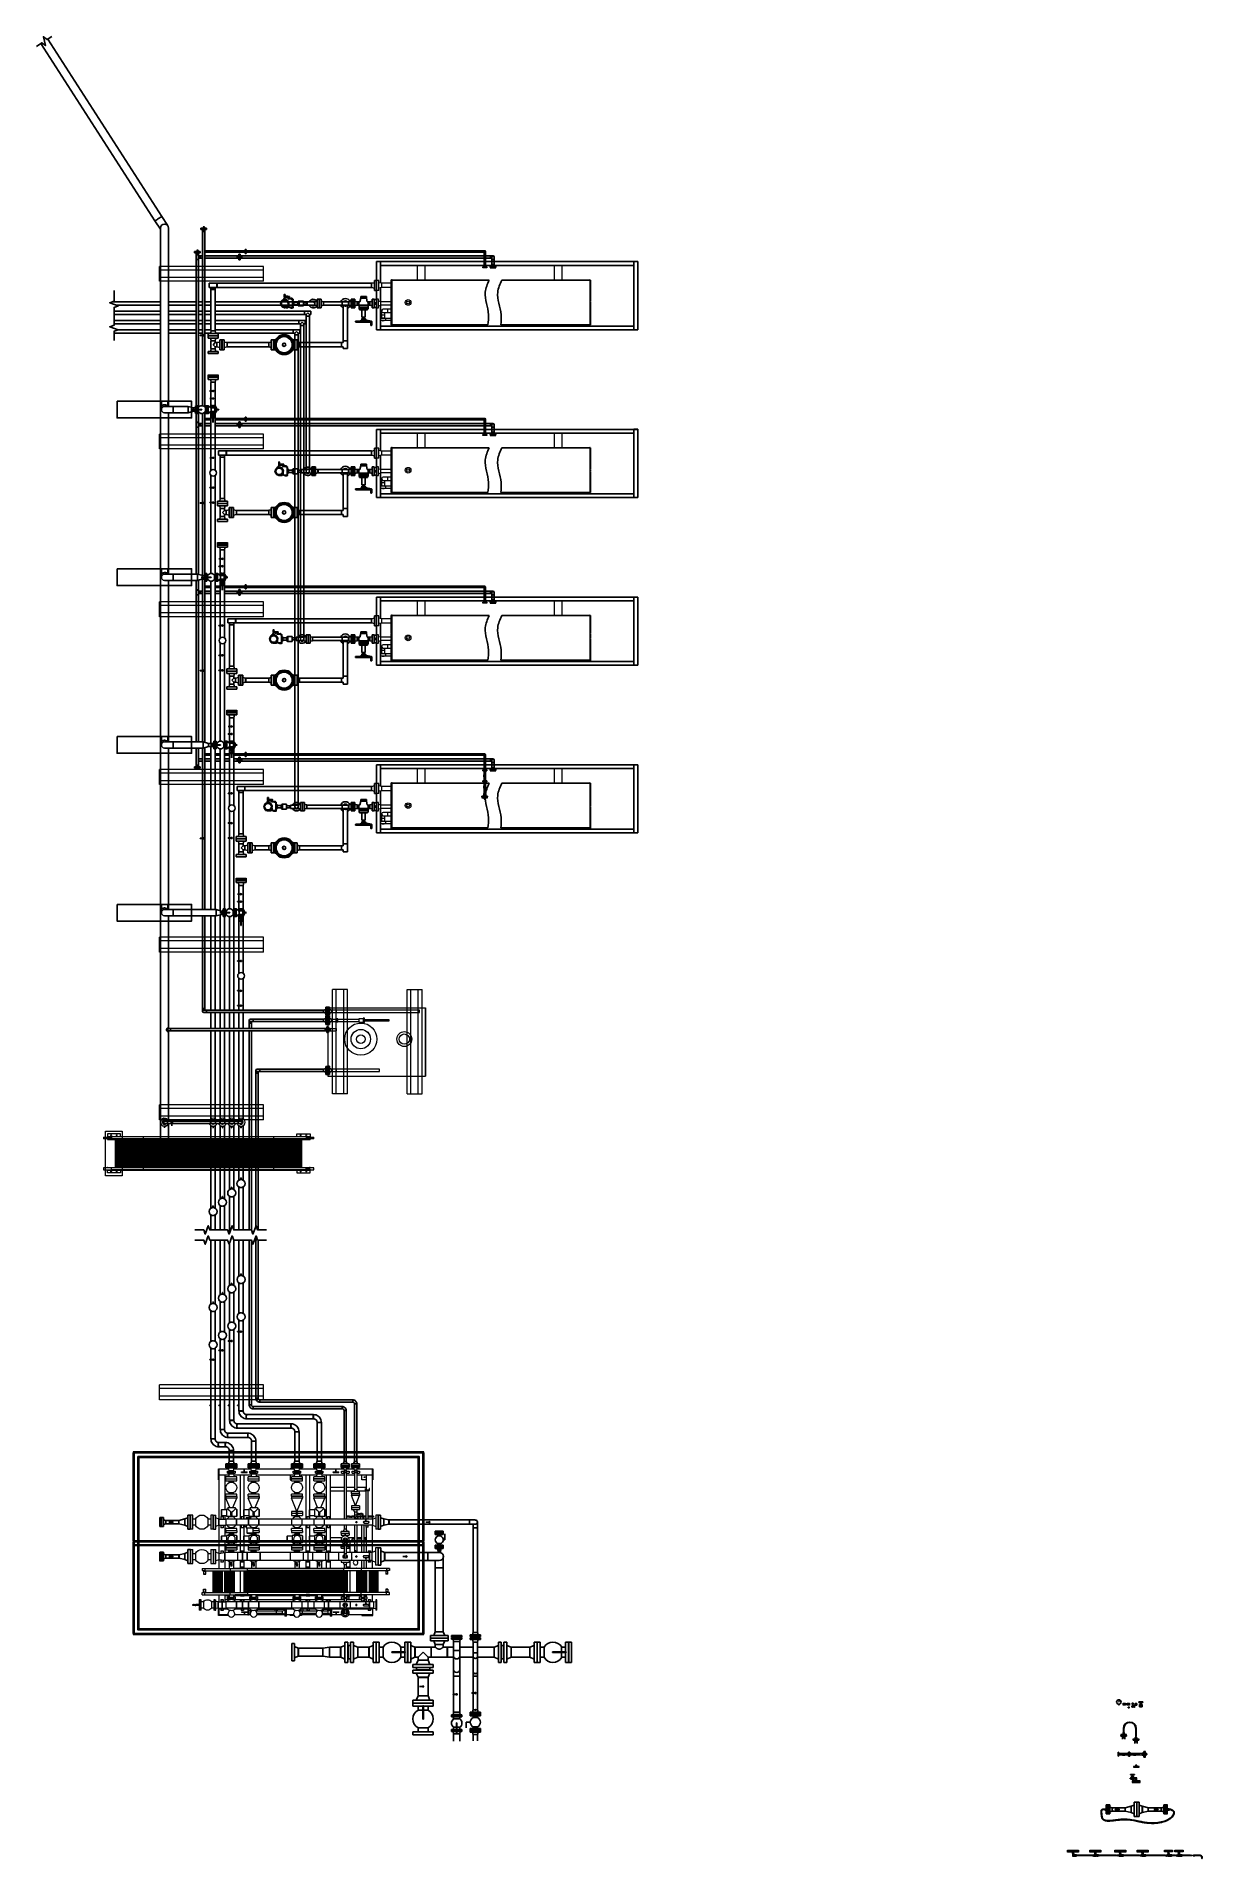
# Model space of a CAD drawing. Header units: millimetres. Extents: x 553637 to 584936, y 5008 to 53898.
import ezdxf

# ---------------------------------------------------------------- set-up
doc = ezdxf.new("R2010")
doc.units = ezdxf.units.MM
doc.header["$LTSCALE"] = 10
doc.header["$MEASUREMENT"] = 0
doc.linetypes.add('HIDDEN', pattern=[0.375, 0.25, -0.125])
for name, color, linetype in [('1', 1, 'Continuous'), ('2', 2, 'Continuous'), ('3', 3, 'Continuous'), ('4', 4, 'Continuous'), ('8', 8, 'Continuous'), ('BRIDA CIEGA PARA PRUEBAS', 170, 'Continuous'), ('CAÑERIAS PH 234', 20, 'Continuous'), ('CAÑERIAS PH 30', 94, 'Continuous'), ('PERNO FISCHER FWA 12_15x100', 8, 'Continuous')]:
    doc.layers.add(name, color=color, linetype=linetype)

# ---------------------------------------------------------------- blocks, each defined once
blk = doc.blocks.new('A$C79EB0E72')
at = {"layer": '8'}
for p, q in [((25, -35), (0, -25)), ((35, -25), (25, 0)), ((150, -150), (125, -125)), ((7675, -125), (7650, -150)), ((7765, -25), (7775, 0)), ((7775, -35), (7800, -25)), ((25, -4865), (0, -4875)), ((35, -4875), (25, -4900)), ((150, -4750), (125, -4775)), ((7675, -4775), (7650, -4750)), ((7765, -4875), (7775, -4900)), ((7775, -4865), (7800, -4875))]:
    blk.add_line(p, q, dxfattribs=at)
at = {"layer": '8', "ltscale": 0.01}
for p, q in [((0, -2490), (7800, -2490)), ((0, -2510), (7800, -2510))]:
    blk.add_line(p, q, dxfattribs=at)
at = {"layer": '8', "lineweight": 0}
blk.add_lwpolyline([(0, -4900), (7800, -4900), (7800, 0), (0, 0)], close=True, dxfattribs=at)
at = {"layer": '8', "lineweight": 25}
for points in [[(7800, -2390), (0, -2390), (0, -25), (25, 0), (7775, 0), (7800, -25), (7800, -2390)], [(25, -2390), (25, -35), (35, -25), (7765, -25), (7775, -35), (7775, -2390)], [(7675, -2390), (7675, -125), (125, -125), (125, -2390)], [(7650, -2390), (7650, -150), (150, -150), (150, -2390)], [(7800, -2410), (0, -2410), (0, -4875), (25, -4900), (7775, -4900), (7800, -4875), (7800, -2410)], [(25, -2410), (25, -4865), (35, -4875), (7765, -4875), (7775, -4865), (7775, -2410)], [(7675, -2410), (7675, -4775), (125, -4775), (125, -2410)], [(7650, -2410), (7650, -4750), (150, -4750), (150, -2410)]]:
    blk.add_lwpolyline(points, dxfattribs=at)
blk = doc.blocks.new('B_316')
at = {"linetype": 'ByBlock', "lineweight": -2}
for p, q in [((189462, 50194), (189537, 50210)), ((189462, 50194), (189462, 50082)), ((189462, 50082), (189537, 50067)), ((189537, 50003), (189537, 50273)), ((189595, 50273), (189537, 50273)), ((189595, 50003), (189537, 50003)), ((189595, 50273), (189595, 50003))]:
    blk.add_line(p, q, dxfattribs=at)
blk = doc.blocks.new('CI')
at = {"layer": '8'}
for p, q in [((192986, 37662), (192986, 39492)), ((192986, 39492), (199893, 39492)), ((193089, 38916), (193089, 39492)), ((193089, 39389), (199893, 39389)), ((199893, 39493), (199996, 39493)), ((199893, 37662), (199893, 39493)), ((199941, 39493), (199893, 39493)), ((199893, 39389), (199893, 39492)), ((199893, 39492), (199893, 39490)), ((199893, 39492), (199893, 39492)), ((199893, 39492), (199941, 39492)), ((199893, 39492), (199893, 39490)), ((199893, 39492), (199893, 39492)), ((199893, 39492), (199893, 39492)), ((199893, 39490), (199893, 39492)), ((199996, 39492), (199893, 39492)), ((199893, 39490), (199893, 39490)), ((199893, 39389), (199893, 39390)), ((199893, 39390), (199893, 39389)), ((199893, 39390), (199893, 39390)), ((199893, 39389), (199893, 39389)), ((199893, 39389), (199893, 39389)), ((199893, 39389), (199893, 39389)), ((199941, 39492), (199941, 39493)), ((199948, 39493), (199948, 39492)), ((199996, 39493), (199948, 39493)), ((199948, 39492), (199996, 39492)), ((199996, 39493), (199996, 37662)), ((193089, 38415), (193089, 38791)), ((196009, 38997), (193399, 38997)), ((198707, 38997), (196346, 38997)), ((192986, 38483), (192986, 38253)), ((193089, 37662), (193089, 38320)), ((199893, 37662), (192986, 37662)), ((193089, 37765), (199893, 37765)), ((195974, 37797), (193399, 37797)), ((198707, 37797), (196322, 37797)), ((199893, 37765), (199893, 37662)), ((199893, 37762), (199893, 37762)), ((199996, 37662), (199893, 37662))]:
    blk.add_line(p, q, dxfattribs=at)
at = {"layer": '8', "lineweight": -2}
for p, q in [((194081, 38997), (194081, 39389)), ((194281, 39389), (194281, 38997)), ((197758, 38997), (197758, 39389)), ((197958, 39389), (197958, 38997)), ((193045, 38989), (192986, 38989)), ((193045, 38719), (192986, 38719)), ((193045, 38719), (193045, 38989)), ((193115, 38911), (193045, 38925)), ((193115, 38796), (193045, 38782)), ((193115, 38911), (193115, 38796)), ((193366, 38911), (193115, 38911)), ((193366, 38796), (193115, 38796)), ((193366, 38999), (193366, 38753)), ((193386, 38999), (193366, 38999)), ((193386, 38998), (193366, 38998)), ((193386, 38996), (193366, 38996)), ((193386, 38992), (193366, 38992)), ((193386, 38989), (193366, 38989)), ((193386, 38981), (193366, 38981)), ((193386, 38977), (193366, 38977)), ((193386, 38966), (193366, 38966)), ((193386, 38960), (193366, 38960)), ((193386, 38947), (193366, 38947)), ((193386, 38946), (193366, 38946)), ((193386, 38940), (193366, 38940)), ((193386, 38925), (193366, 38925)), ((193386, 38923), (193366, 38923)), ((193386, 38915), (193366, 38915)), ((193386, 38900), (193366, 38900)), ((193386, 38895), (193366, 38895)), ((193386, 38886), (193366, 38886)), ((193386, 38871), (193366, 38871)), ((193386, 38863), (193366, 38863)), ((193386, 38854), (193366, 38854)), ((193386, 38838), (193366, 38838)), ((193386, 38828), (193366, 38828)), ((193386, 38818), (193366, 38818)), ((193386, 38802), (193366, 38802)), ((193386, 38791), (193366, 38791)), ((193386, 38790), (193366, 38790)), ((193386, 38778), (193366, 38778)), ((193386, 38763), (193366, 38763)), ((193366, 38753), (193386, 38753)), ((193366, 38751), (193366, 38712)), ((193386, 38751), (193366, 38751)), ((193386, 38749), (193366, 38749)), ((193386, 38736), (193366, 38736)), ((193386, 38721), (193366, 38721)), ((193366, 38712), (193386, 38712)), ((193366, 38709), (193366, 38669)), ((193386, 38709), (193366, 38709)), ((193386, 38705), (193366, 38705)), ((193386, 38692), (193366, 38692)), ((193386, 38677), (193366, 38677)), ((193366, 38669), (193386, 38669)), ((193366, 38664), (193366, 38624)), ((193386, 38664), (193366, 38664)), ((193386, 38658), (193366, 38658)), ((193386, 38645), (193366, 38645)), ((193386, 38630), (193366, 38630)), ((193366, 38624), (193386, 38624)), ((193386, 39006), (193386, 37787)), ((193399, 39006), (193386, 39006)), ((193399, 37787), (193399, 39006)), ((198707, 39006), (198707, 37787)), ((198720, 39006), (198707, 39006)), ((198720, 37787), (198720, 39006)), ((198720, 38999), (198730, 38999)), ((198720, 38998), (198730, 38998)), ((198720, 38996), (198730, 38996)), ((198720, 38992), (198730, 38992)), ((198720, 38989), (198730, 38989)), ((198720, 38981), (198730, 38981)), ((198720, 38977), (198730, 38977)), ((198720, 38966), (198730, 38966)), ((198720, 38960), (198730, 38960)), ((198720, 38947), (198730, 38947)), ((198720, 38946), (198730, 38946)), ((198720, 38940), (198730, 38940)), ((198720, 38925), (198730, 38925)), ((198720, 38923), (198730, 38923)), ((198720, 38915), (198730, 38915)), ((198720, 38900), (198730, 38900)), ((198720, 38895), (198730, 38895)), ((198720, 38886), (198730, 38886)), ((198720, 38871), (198730, 38871)), ((198720, 38863), (198730, 38863)), ((198720, 38854), (198730, 38854)), ((198720, 38838), (198730, 38838)), ((198720, 38828), (198730, 38828)), ((198720, 38818), (198730, 38818)), ((198720, 38802), (198730, 38802)), ((198720, 38791), (198730, 38791)), ((198720, 38790), (198730, 38790)), ((198720, 38778), (198730, 38778)), ((198720, 38763), (198730, 38763)), ((198730, 38753), (198720, 38753)), ((198720, 38751), (198730, 38751)), ((198720, 38749), (198730, 38749)), ((198720, 38736), (198730, 38736)), ((198720, 38721), (198730, 38721)), ((198730, 38712), (198720, 38712)), ((198720, 38709), (198730, 38709)), ((198720, 38705), (198730, 38705)), ((198720, 38692), (198730, 38692)), ((198720, 38677), (198730, 38677)), ((198730, 38669), (198720, 38669)), ((198720, 38664), (198730, 38664)), ((198720, 38658), (198730, 38658)), ((198720, 38645), (198730, 38645)), ((198720, 38630), (198730, 38630)), ((198730, 38624), (198720, 38624)), ((198730, 38999), (198730, 38753)), ((198730, 38751), (198730, 38712)), ((198730, 38709), (198730, 38669)), ((198730, 38664), (198730, 38624)), ((193037, 38483), (192986, 38483)), ((192986, 38253), (193037, 38253)), ((193037, 38253), (193037, 38483)), ((193101, 38412), (193037, 38428)), ((193037, 38307), (193101, 38323)), ((193366, 38412), (193101, 38412)), ((193101, 38323), (193101, 38412)), ((193386, 38323), (193101, 38323)), ((193119, 38168), (193119, 37970)), ((193366, 38213), (193164, 38213)), ((193278, 38213), (193278, 38124)), ((193366, 38617), (193366, 38577)), ((193386, 38617), (193366, 38617)), ((193386, 38610), (193366, 38610)), ((193386, 38596), (193366, 38596)), ((193386, 38582), (193366, 38582)), ((193366, 38577), (193386, 38577)), ((193366, 38568), (193366, 38528)), ((193386, 38568), (193366, 38568)), ((193386, 38560), (193366, 38560)), ((193386, 38545), (193366, 38545)), ((193386, 38532), (193366, 38532)), ((193366, 38528), (193386, 38528)), ((193366, 38518), (193366, 38479)), ((193386, 38518), (193366, 38518)), ((193386, 38509), (193366, 38509)), ((193386, 38494), (193366, 38494)), ((193386, 38481), (193366, 38481)), ((193366, 38479), (193386, 38479)), ((193366, 38467), (193366, 38429)), ((193386, 38467), (193366, 38467)), ((193386, 38457), (193366, 38457)), ((193386, 38442), (193366, 38442)), ((193386, 38430), (193366, 38430)), ((193366, 38429), (193386, 38429)), ((193366, 38415), (193366, 38378)), ((193386, 38415), (193366, 38415)), ((193386, 38405), (193366, 38405)), ((193386, 38389), (193366, 38389)), ((193366, 38378), (193386, 38378)), ((193366, 38365), (193366, 38327)), ((193386, 38365), (193366, 38365)), ((193386, 38364), (193366, 38364)), ((193386, 38352), (193366, 38352)), ((193386, 38337), (193366, 38337)), ((193366, 38327), (193386, 38327)), ((193366, 38315), (193366, 38276)), ((193386, 38315), (193366, 38315)), ((193386, 38312), (193366, 38312)), ((193386, 38300), (193366, 38300)), ((193386, 38285), (193366, 38285)), ((193366, 38276), (193386, 38276)), ((193366, 38266), (193366, 38226)), ((193386, 38266), (193366, 38266)), ((193386, 38262), (193366, 38262)), ((193386, 38248), (193366, 38248)), ((193386, 38233), (193366, 38233)), ((193366, 38226), (193386, 38226)), ((193366, 38217), (193366, 38177)), ((193386, 38217), (193366, 38217)), ((193386, 38212), (193366, 38212)), ((193386, 38198), (193366, 38198)), ((193386, 38184), (193366, 38184)), ((193366, 38177), (193386, 38177)), ((193366, 38170), (193366, 38130)), ((193386, 38170), (193366, 38170)), ((193386, 38164), (193366, 38164)), ((193386, 38149), (193366, 38149)), ((193386, 38135), (193366, 38135)), ((198720, 38617), (198730, 38617)), ((198720, 38610), (198730, 38610)), ((198720, 38596), (198730, 38596)), ((198720, 38582), (198730, 38582)), ((198730, 38577), (198720, 38577)), ((198720, 38568), (198730, 38568)), ((198720, 38560), (198730, 38560)), ((198720, 38545), (198730, 38545)), ((198720, 38532), (198730, 38532)), ((198730, 38528), (198720, 38528)), ((198720, 38518), (198730, 38518)), ((198720, 38509), (198730, 38509)), ((198720, 38494), (198730, 38494)), ((198720, 38481), (198730, 38481)), ((198730, 38479), (198720, 38479)), ((198720, 38467), (198730, 38467)), ((198720, 38457), (198730, 38457)), ((198720, 38442), (198730, 38442)), ((198720, 38430), (198730, 38430)), ((198730, 38429), (198720, 38429)), ((198720, 38415), (198730, 38415)), ((198720, 38405), (198730, 38405)), ((198720, 38389), (198730, 38389)), ((198730, 38378), (198720, 38378)), ((198720, 38365), (198730, 38365)), ((198720, 38364), (198730, 38364)), ((198720, 38352), (198730, 38352)), ((198720, 38337), (198730, 38337)), ((198730, 38327), (198720, 38327)), ((198720, 38315), (198730, 38315)), ((198720, 38312), (198730, 38312)), ((198720, 38300), (198730, 38300)), ((198720, 38285), (198730, 38285)), ((198730, 38276), (198720, 38276)), ((198720, 38266), (198730, 38266)), ((198720, 38262), (198730, 38262)), ((198720, 38248), (198730, 38248)), ((198720, 38233), (198730, 38233)), ((198730, 38226), (198720, 38226)), ((198720, 38217), (198730, 38217)), ((198720, 38212), (198730, 38212)), ((198720, 38198), (198730, 38198)), ((198720, 38184), (198730, 38184)), ((198730, 38177), (198720, 38177)), ((198720, 38170), (198730, 38170)), ((198720, 38164), (198730, 38164)), ((198720, 38149), (198730, 38149)), ((198720, 38135), (198730, 38135)), ((198730, 38617), (198730, 38577)), ((198730, 38568), (198730, 38528)), ((198730, 38518), (198730, 38479)), ((198730, 38467), (198730, 38429)), ((198730, 38415), (198730, 38378)), ((198730, 38365), (198730, 38327)), ((198730, 38315), (198730, 38276)), ((198730, 38266), (198730, 38226)), ((198730, 38217), (198730, 38177)), ((198730, 38170), (198730, 38130)), ((193079, 37955), (193079, 37925)), ((193089, 37955), (193079, 37955)), ((193079, 37925), (193089, 37925)), ((193089, 37973), (193089, 37906)), ((193100, 37973), (193089, 37973)), ((193089, 37906), (193095, 37906)), ((193095, 37968), (193095, 37962)), ((193100, 37968), (193095, 37968)), ((193100, 37968), (193095, 37968)), ((193100, 37966), (193095, 37966)), ((193100, 37964), (193095, 37964)), ((193095, 37902), (193095, 37908)), ((193100, 37904), (193095, 37904)), ((193100, 37903), (193095, 37903)), ((193100, 37902), (193095, 37902)), ((193100, 37902), (193095, 37902)), ((193100, 37906), (193100, 37973)), ((193366, 37970), (193100, 37970)), ((193100, 37962), (193100, 37968)), ((193366, 37909), (193100, 37909)), ((193100, 37908), (193100, 37902)), ((193100, 37906), (193100, 37906)), ((193208, 38054), (193119, 38054)), ((193164, 38124), (193366, 38124)), ((193208, 37970), (193208, 38124)), ((193227, 37970), (193227, 37909)), ((193366, 38130), (193386, 38130)), ((193366, 38125), (193366, 38085)), ((193386, 38125), (193366, 38125)), ((193386, 38117), (193366, 38117)), ((193386, 38102), (193366, 38102)), ((193386, 38089), (193366, 38089)), ((193366, 38085), (193386, 38085)), ((193366, 38081), (193366, 38042)), ((193386, 38081), (193366, 38081)), ((193386, 38073), (193366, 38073)), ((193386, 38057), (193366, 38057)), ((193386, 38045), (193366, 38045)), ((193366, 38042), (193386, 38042)), ((193366, 38040), (193366, 37794)), ((193386, 38040), (193366, 38040)), ((193386, 38031), (193366, 38031)), ((193386, 38015), (193366, 38015)), ((193386, 38004), (193366, 38004)), ((193386, 38002), (193366, 38002)), ((193386, 37991), (193366, 37991)), ((193386, 37976), (193366, 37976)), ((193386, 37965), (193366, 37965)), ((193386, 37955), (193366, 37955)), ((193386, 37940), (193366, 37940)), ((193386, 37930), (193366, 37930)), ((193386, 37923), (193366, 37923)), ((193386, 37908), (193366, 37908)), ((193386, 37899), (193366, 37899)), ((193386, 37894), (193366, 37894)), ((193386, 37879), (193366, 37879)), ((193386, 37871), (193366, 37871)), ((193386, 37868), (193366, 37868)), ((193386, 37854), (193366, 37854)), ((193386, 37847), (193366, 37847)), ((193386, 37847), (193366, 37847)), ((193386, 37833), (193366, 37833)), ((193386, 37828), (193366, 37828)), ((193386, 37817), (193366, 37817)), ((193386, 37813), (193366, 37813)), ((193386, 37805), (193366, 37805)), ((193386, 37802), (193366, 37802)), ((193386, 37797), (193366, 37797)), ((193386, 37796), (193366, 37796)), ((193366, 37794), (193386, 37794)), ((193386, 37787), (193399, 37787)), ((198707, 37787), (198720, 37787)), ((198730, 38130), (198720, 38130)), ((198720, 38125), (198730, 38125)), ((198720, 38117), (198730, 38117)), ((198720, 38102), (198730, 38102)), ((198720, 38089), (198730, 38089)), ((198730, 38085), (198720, 38085)), ((198720, 38081), (198730, 38081)), ((198720, 38073), (198730, 38073)), ((198720, 38057), (198730, 38057)), ((198720, 38045), (198730, 38045)), ((198730, 38042), (198720, 38042)), ((198720, 38040), (198730, 38040)), ((198720, 38031), (198730, 38031)), ((198720, 38015), (198730, 38015)), ((198720, 38004), (198730, 38004)), ((198720, 38002), (198730, 38002)), ((198720, 37991), (198730, 37991)), ((198720, 37976), (198730, 37976)), ((198720, 37965), (198730, 37965)), ((198720, 37955), (198730, 37955)), ((198720, 37940), (198730, 37940)), ((198720, 37930), (198730, 37930)), ((198720, 37923), (198730, 37923)), ((198720, 37908), (198730, 37908)), ((198720, 37899), (198730, 37899)), ((198720, 37894), (198730, 37894)), ((198720, 37879), (198730, 37879)), ((198720, 37871), (198730, 37871)), ((198720, 37868), (198730, 37868)), ((198720, 37854), (198730, 37854)), ((198720, 37847), (198730, 37847)), ((198720, 37847), (198730, 37847)), ((198720, 37833), (198730, 37833)), ((198720, 37828), (198730, 37828)), ((198720, 37817), (198730, 37817)), ((198720, 37813), (198730, 37813)), ((198720, 37805), (198730, 37805)), ((198720, 37802), (198730, 37802)), ((198720, 37797), (198730, 37797)), ((198720, 37796), (198730, 37796)), ((198730, 37794), (198720, 37794)), ((198730, 38125), (198730, 38085)), ((198730, 38081), (198730, 38042)), ((198730, 38040), (198730, 37794))]:
    blk.add_line(p, q, dxfattribs=at)
blk.add_arc((193164, 38168), 44.4, 90, 270, dxfattribs=at)
at = {"layer": '8', "lineweight": -2, "extrusion": (0, 0, -1)}
for start, end in [(42.7102, 137.2898), (222.7102, 317.2898)]:
    blk.add_arc((-193164, 37940), 44.4, start, end, dxfattribs=at)
at = {"layer": '8'}
for points in [[(196009, 38997), (195900, 38672), (195990, 38069), (195974, 37797)], [(196346, 38997), (196237, 38672), (196328, 38069), (196322, 37797)]]:
    blk.add_spline(points, degree=3, dxfattribs=at)
blk = doc.blocks.new('mf_900')
at = {"layer": '8', "lineweight": -2}
for p, q in [((188744, 11113), (189014, 11113)), ((188744, 10813), (188744, 11113)), ((188759, 10813), (188744, 10813)), ((188759, 9763), (188759, 11098)), ((189019, 11098), (188759, 11098)), ((189020, 10938), (188759, 10938)), ((188919, 10012), (188919, 10938)), ((188939, 10813), (188919, 10813)), ((189232, 11190), (188939, 11190)), ((188939, 11190), (188939, 11138)), ((188939, 11138), (189232, 11138)), ((189232, 10893), (188939, 10893)), ((188939, 10841), (188939, 10893)), ((188939, 10841), (189232, 10841)), ((189232, 10836), (188939, 10836)), ((188939, 10784), (188939, 10836)), ((188939, 10784), (189232, 10784)), ((188986, 10990), (188986, 11045)), ((188986, 11045), (189028, 11045)), ((188986, 10990), (189028, 10990)), ((189028, 11068), (189006, 11138)), ((189028, 10963), (189006, 10893)), ((189150, 11024), (189022, 11024)), ((189022, 11012), (189150, 11012)), ((189028, 11068), (189143, 11068)), ((189028, 11066), (189143, 11066)), ((189028, 11024), (189028, 11066)), ((189028, 10965), (189028, 11012)), ((189143, 10965), (189028, 10965)), ((189143, 10963), (189028, 10963)), ((189028, 10741), (189028, 10784)), ((189143, 11068), (189165, 11138)), ((189143, 11024), (189143, 11066)), ((189143, 11045), (189186, 11045)), ((189143, 10965), (189143, 11012)), ((189143, 10990), (189186, 10990)), ((189143, 10963), (189165, 10893)), ((189143, 10741), (189143, 10784)), ((189620, 10938), (189151, 10938)), ((189619, 11098), (189152, 11098)), ((189186, 11045), (189186, 10990)), ((189232, 11190), (189232, 11138)), ((189232, 10841), (189232, 10893)), ((189232, 10784), (189232, 10836)), ((189333, 9763), (189333, 10938)), ((189361, 11010), (189361, 11026)), ((189361, 11026), (189511, 11026)), ((189361, 11010), (189511, 11010)), ((189442, 11081), (189429, 11081)), ((189429, 11026), (189429, 11081)), ((189442, 11036), (189429, 11036)), ((189434, 10012), (189434, 10938)), ((189442, 11026), (189442, 11081)), ((189511, 11010), (189511, 11026)), ((189832, 11190), (189539, 11190)), ((189539, 11190), (189539, 11138)), ((189539, 11138), (189832, 11138)), ((189832, 10893), (189539, 10893)), ((189539, 10841), (189539, 10893)), ((189539, 10841), (189832, 10841)), ((189832, 10836), (189539, 10836)), ((189539, 10784), (189539, 10836)), ((189539, 10784), (189832, 10784)), ((189586, 10990), (189586, 11045)), ((189586, 11045), (189628, 11045)), ((189586, 10990), (189628, 10990)), ((189628, 11068), (189606, 11138)), ((189628, 10963), (189606, 10893)), ((189750, 11024), (189622, 11024)), ((189622, 11012), (189750, 11012)), ((189628, 11068), (189743, 11068)), ((189628, 11066), (189743, 11066)), ((189628, 11024), (189628, 11066)), ((189628, 10965), (189628, 11012)), ((189743, 10965), (189628, 10965)), ((189743, 10963), (189628, 10963)), ((189628, 10741), (189628, 10784)), ((189743, 11068), (189765, 11138)), ((189743, 11024), (189743, 11066)), ((189743, 11045), (189786, 11045)), ((189743, 10965), (189743, 11012)), ((189743, 10990), (189786, 10990)), ((189743, 10963), (189765, 10893)), ((189743, 10741), (189743, 10784)), ((190779, 10938), (189751, 10938)), ((190779, 11098), (189752, 11098)), ((189786, 11045), (189786, 10990)), ((189832, 11190), (189832, 11138)), ((189832, 10841), (189832, 10893)), ((189832, 10784), (189832, 10836)), ((190774, 11113), (190666, 11113)), ((190666, 11113), (190666, 11098)), ((190666, 10938), (190666, 10813)), ((190666, 10813), (190699, 10813)), ((190699, 11190), (190992, 11190)), ((190699, 11190), (190699, 11138)), ((190699, 11138), (190992, 11138)), ((190992, 10897), (190699, 10897)), ((190699, 10845), (190699, 10897)), ((190699, 10845), (190992, 10845)), ((190992, 10840), (190699, 10840)), ((190699, 10788), (190699, 10840)), ((190699, 10788), (190992, 10788)), ((190746, 10990), (190746, 11045)), ((190746, 11045), (190788, 11045)), ((190746, 10990), (190788, 10990)), ((190788, 11068), (190766, 11138)), ((190788, 10967), (190766, 10897)), ((190910, 11024), (190782, 11024)), ((190782, 11012), (190910, 11012)), ((190788, 11068), (190903, 11068)), ((190788, 11066), (190903, 11066)), ((190788, 11024), (190788, 11066)), ((190788, 10969), (190788, 11012)), ((190903, 10969), (190788, 10969)), ((190903, 10967), (190788, 10967)), ((190788, 10745), (190788, 10788)), ((190903, 11068), (190925, 11138)), ((190903, 11024), (190903, 11066)), ((190903, 11045), (190946, 11045)), ((190903, 10969), (190903, 11012)), ((190903, 10990), (190946, 10990)), ((190903, 10967), (190925, 10897)), ((190903, 10745), (190903, 10788)), ((191379, 11098), (190912, 11098)), ((191379, 10938), (190912, 10938)), ((190966, 11113), (190917, 11113)), ((190946, 11045), (190946, 10990)), ((190966, 11098), (190966, 11113)), ((190966, 10897), (190966, 10938)), ((190966, 10840), (190966, 10845)), ((190992, 11190), (190992, 11138)), ((190992, 10845), (190992, 10897)), ((190992, 10788), (190992, 10840)), ((191093, 9763), (191093, 10938)), ((191194, 10012), (191194, 10938)), ((191592, 11190), (191299, 11190)), ((191299, 11190), (191299, 11138)), ((191299, 11138), (191592, 11138)), ((191592, 10897), (191299, 10897)), ((191299, 10845), (191299, 10897)), ((191299, 10845), (191592, 10845)), ((191592, 10840), (191299, 10840)), ((191299, 10788), (191299, 10840)), ((191299, 10788), (191592, 10788)), ((191346, 10990), (191346, 11045)), ((191346, 11045), (191388, 11045)), ((191346, 10990), (191388, 10990)), ((191388, 11068), (191366, 11138)), ((191388, 10967), (191366, 10897)), ((191510, 11024), (191382, 11024)), ((191382, 11012), (191510, 11012)), ((191388, 11068), (191503, 11068)), ((191388, 11066), (191503, 11066)), ((191388, 11024), (191388, 11066)), ((191388, 10969), (191388, 11012)), ((191503, 10969), (191388, 10969)), ((191503, 10967), (191388, 10967)), ((191388, 10745), (191388, 10788)), ((191503, 11068), (191525, 11138)), ((191503, 11024), (191503, 11066)), ((191503, 11045), (191546, 11045)), ((191503, 10969), (191503, 11012)), ((191503, 10990), (191546, 10990)), ((191503, 10967), (191525, 10897)), ((191503, 10745), (191503, 10788)), ((192105, 11098), (191512, 11098)), ((192111, 10938), (191512, 10938)), ((191546, 11045), (191546, 10990)), ((191592, 11190), (191592, 11138)), ((191592, 10845), (191592, 10897)), ((191592, 10788), (191592, 10840)), ((191643, 9763), (191643, 10938)), ((191744, 9763), (191744, 10938)), ((191821, 11010), (191821, 11026)), ((191821, 11026), (191971, 11026)), ((191821, 11010), (191971, 11010)), ((191902, 11081), (191889, 11081)), ((191889, 11026), (191889, 11081)), ((191902, 11036), (191889, 11036)), ((191902, 11026), (191902, 11081)), ((191971, 11010), (191971, 11026)), ((192249, 11190), (192034, 11190)), ((192034, 11190), (192034, 11144)), ((192034, 11144), (192249, 11144)), ((192046, 10990), (192046, 11045)), ((192046, 11045), (192111, 11045)), ((192046, 10990), (192111, 10990)), ((192111, 11080), (192089, 11144)), ((192177, 11023), (192106, 11023)), ((192106, 11013), (192177, 11013)), ((192111, 11080), (192172, 11080)), ((192111, 11078), (192172, 11078)), ((192111, 11078), (192111, 11023)), ((192111, 11013), (192111, 9763)), ((192172, 11080), (192194, 11144)), ((192172, 11078), (192172, 11023)), ((192172, 11045), (192246, 11045)), ((192172, 11013), (192172, 9763)), ((192172, 10990), (192246, 10990)), ((192391, 10938), (192172, 10938)), ((192386, 11098), (192178, 11098)), ((192246, 11045), (192246, 10990)), ((192249, 11190), (192249, 11144)), ((192529, 11190), (192314, 11190)), ((192314, 11190), (192314, 11144)), ((192314, 11144), (192529, 11144)), ((192326, 10990), (192326, 11045)), ((192326, 11045), (192391, 11045)), ((192326, 10990), (192391, 10990)), ((192391, 11080), (192369, 11144)), ((192457, 11023), (192386, 11023)), ((192386, 11013), (192457, 11013)), ((192391, 11080), (192452, 11080)), ((192391, 11078), (192452, 11078)), ((192391, 11078), (192391, 11023)), ((192391, 11013), (192391, 10556)), ((192452, 11080), (192474, 11144)), ((192452, 11078), (192452, 11023)), ((192452, 11045), (192526, 11045)), ((192452, 11013), (192452, 10556)), ((192452, 10990), (192526, 10990)), ((192873, 10938), (192452, 10938)), ((192873, 11098), (192457, 11098)), ((192526, 11045), (192526, 10990)), ((192529, 11190), (192529, 11144)), ((192588, 11113), (192888, 11113)), ((192588, 11098), (192588, 11113)), ((192588, 10813), (192588, 10938)), ((192713, 10813), (192588, 10813)), ((192713, 10537), (192713, 10938)), ((192873, 9836), (192873, 11098)), ((192888, 10813), (192873, 10813)), ((192888, 11113), (192888, 10813)), ((189232, 10429), (188939, 10429)), ((188939, 10376), (188939, 10429)), ((188939, 10376), (189232, 10376)), ((189232, 10372), (188939, 10372)), ((188939, 10372), (188939, 10320)), ((189232, 10320), (188939, 10320)), ((189042, 10071), (188939, 10320)), ((189143, 10741), (189028, 10741)), ((189028, 10472), (189143, 10472)), ((189028, 10429), (189028, 10472)), ((189129, 10071), (189232, 10320)), ((189143, 10429), (189143, 10472)), ((189232, 10376), (189232, 10429)), ((189232, 10372), (189232, 10320)), ((189832, 10429), (189539, 10429)), ((189539, 10376), (189539, 10429)), ((189539, 10376), (189832, 10376)), ((189832, 10372), (189539, 10372)), ((189539, 10372), (189539, 10320)), ((189832, 10320), (189539, 10320)), ((189642, 10071), (189539, 10320)), ((189743, 10741), (189628, 10741)), ((189628, 10472), (189743, 10472)), ((189628, 10429), (189628, 10472)), ((189729, 10071), (189832, 10320)), ((189743, 10429), (189743, 10472)), ((189832, 10376), (189832, 10429)), ((189832, 10372), (189832, 10320)), ((190992, 10433), (190699, 10433)), ((190699, 10380), (190699, 10433)), ((190699, 10380), (190992, 10380)), ((190992, 10376), (190699, 10376)), ((190699, 10376), (190699, 10324)), ((190992, 10324), (190699, 10324)), ((190846, 9968), (190699, 10324)), ((190903, 10745), (190788, 10745)), ((190788, 10476), (190903, 10476)), ((190788, 10433), (190788, 10476)), ((190846, 9968), (190992, 10324)), ((190903, 10433), (190903, 10476)), ((190992, 10380), (190992, 10433)), ((190992, 10376), (190992, 10324)), ((191592, 10433), (191299, 10433)), ((191299, 10380), (191299, 10433)), ((191299, 10380), (191592, 10380)), ((191592, 10376), (191299, 10376)), ((191299, 10376), (191299, 10324)), ((191592, 10324), (191299, 10324)), ((191403, 10071), (191299, 10324)), ((191503, 10745), (191388, 10745)), ((191388, 10476), (191503, 10476)), ((191388, 10433), (191388, 10476)), ((191488, 10071), (191592, 10324)), ((191503, 10433), (191503, 10476)), ((191592, 10380), (191592, 10433)), ((191592, 10376), (191592, 10324)), ((192111, 10608), (191744, 10608)), ((192111, 10508), (191744, 10508)), ((192391, 10608), (192172, 10608)), ((192375, 10508), (192172, 10508)), ((192529, 10491), (192314, 10491)), ((192314, 10445), (192314, 10491)), ((192314, 10445), (192529, 10445)), ((192529, 10441), (192314, 10441)), ((192314, 10441), (192314, 10395)), ((192529, 10395), (192314, 10395)), ((192422, 10116), (192314, 10395)), ((192391, 10554), (192369, 10491)), ((192452, 10556), (192391, 10556)), ((192452, 10554), (192391, 10554)), ((192422, 10116), (192529, 10395)), ((192713, 10608), (192452, 10608)), ((192452, 10554), (192474, 10491)), ((192708, 10508), (192468, 10508)), ((192529, 10445), (192529, 10491)), ((192529, 10441), (192529, 10395)), ((192678, 10585), (192676, 10585)), ((192676, 10585), (192676, 10530)), ((192676, 10530), (192796, 10530)), ((192685, 10546), (192683, 10581)), ((192777, 10537), (192694, 10537)), ((192708, 9763), (192708, 10530)), ((192763, 9763), (192763, 10530)), ((192788, 10581), (192786, 10546)), ((192796, 10585), (192793, 10585)), ((192796, 10530), (192796, 10585)), ((187985, 9488), (187985, 9869)), ((188053, 9869), (187989, 9869)), ((187989, 9869), (187989, 9488)), ((188053, 9488), (188053, 9869)), ((188538, 9869), (188538, 9488)), ((188602, 9869), (188538, 9869)), ((188602, 9488), (188602, 9869)), ((188606, 9869), (188606, 9488)), ((188606, 9869), (188669, 9869)), ((188669, 9488), (188669, 9869)), ((188754, 9763), (188669, 9796)), ((188809, 9829), (188869, 9829)), ((188809, 9829), (188809, 9763)), ((188815, 10006), (188825, 10012)), ((188815, 10006), (188815, 9858)), ((188815, 9858), (188825, 9853)), ((188825, 10012), (188825, 9853)), ((188955, 10012), (188825, 10012)), ((188955, 9853), (188825, 9853)), ((188869, 9829), (188869, 9763)), ((188919, 9763), (188919, 9853)), ((188955, 10032), (188955, 9833)), ((188995, 10032), (188955, 10032)), ((189075, 9833), (188955, 9833)), ((188995, 10071), (189193, 10071)), ((188995, 10071), (188995, 10032)), ((189021, 9810), (189013, 9833)), ((189070, 9960), (189118, 9960)), ((189073, 9953), (189098, 9953)), ((189073, 9946), (189073, 9946)), ((189098, 9945), (189073, 9945)), ((189097, 9941), (189074, 9941)), ((189074, 9929), (189074, 9941)), ((189074, 9929), (189097, 9929)), ((189097, 9878), (189074, 9878)), ((189074, 9878), (189074, 9866)), ((189074, 9866), (189097, 9866)), ((189075, 9915), (189075, 9929)), ((189096, 9915), (189075, 9915)), ((189075, 9892), (189096, 9892)), ((189075, 9878), (189075, 9892)), ((189075, 9866), (189075, 9856)), ((189096, 9856), (189075, 9856)), ((189075, 9825), (189075, 9856)), ((189079, 9946), (189080, 9946)), ((189079, 9941), (189079, 9945)), ((189091, 9946), (189092, 9946)), ((189092, 9941), (189092, 9945)), ((189096, 9915), (189096, 9929)), ((189096, 9878), (189096, 9892)), ((189096, 9866), (189096, 9856)), ((189096, 9825), (189096, 9856)), ((189226, 9833), (189096, 9833)), ((189097, 9929), (189097, 9941)), ((189097, 9878), (189097, 9866)), ((189098, 9946), (189098, 9946)), ((189150, 9810), (189158, 9833)), ((189193, 10071), (189193, 10032)), ((189226, 10032), (189193, 10032)), ((189226, 10032), (189226, 9833)), ((189237, 10021), (189226, 10032)), ((189237, 9844), (189226, 9833)), ((189237, 10021), (189237, 9844)), ((189354, 9829), (189414, 9829)), ((189354, 9829), (189354, 9763)), ((189414, 9829), (189414, 9763)), ((189415, 10006), (189425, 10012)), ((189415, 10006), (189415, 9858)), ((189415, 9858), (189425, 9853)), ((189425, 10012), (189425, 9853)), ((189555, 10012), (189425, 10012)), ((189555, 9853), (189425, 9853)), ((189434, 9763), (189434, 9853)), ((189495, 9807), (189484, 9797)), ((189484, 9797), (189600, 9797)), ((189484, 9797), (189484, 9763)), ((189495, 9807), (189615, 9807)), ((189555, 10032), (189555, 9833)), ((189595, 10032), (189555, 10032)), ((189675, 9833), (189555, 9833)), ((189595, 10071), (189793, 10071)), ((189595, 10071), (189595, 10032)), ((189621, 9810), (189613, 9833)), ((189670, 9960), (189718, 9960)), ((189673, 9953), (189698, 9953)), ((189673, 9946), (189673, 9946)), ((189698, 9945), (189673, 9945)), ((189697, 9941), (189674, 9941)), ((189674, 9929), (189674, 9941)), ((189674, 9929), (189697, 9929)), ((189697, 9878), (189674, 9878)), ((189674, 9878), (189674, 9866)), ((189674, 9866), (189697, 9866)), ((189675, 9915), (189675, 9929)), ((189696, 9915), (189675, 9915)), ((189675, 9892), (189696, 9892)), ((189675, 9878), (189675, 9892)), ((189675, 9866), (189675, 9856)), ((189696, 9856), (189675, 9856)), ((189675, 9825), (189675, 9856)), ((189679, 9946), (189680, 9946)), ((189679, 9941), (189679, 9945)), ((189691, 9946), (189692, 9946)), ((189692, 9941), (189692, 9945)), ((189696, 9915), (189696, 9929)), ((189696, 9878), (189696, 9892)), ((189696, 9866), (189696, 9856)), ((189696, 9825), (189696, 9856)), ((189826, 9833), (189696, 9833)), ((189697, 9929), (189697, 9941)), ((189697, 9878), (189697, 9866)), ((189698, 9946), (189698, 9946)), ((189750, 9810), (189758, 9833)), ((189793, 10071), (189793, 10032)), ((189826, 10032), (189793, 10032)), ((189826, 10032), (189826, 9833)), ((189837, 10021), (189826, 10032)), ((189837, 9844), (189826, 9833)), ((189837, 10021), (189837, 9844)), ((190992, 9968), (190699, 9968)), ((190699, 9968), (190699, 9916)), ((190699, 9916), (190835, 9916)), ((190832, 9912), (190699, 9912)), ((190699, 9912), (190699, 9859)), ((190699, 9859), (190835, 9859)), ((190782, 9810), (190766, 9859)), ((190833, 9953), (190858, 9953)), ((190833, 9946), (190833, 9946)), ((190858, 9945), (190833, 9945)), ((190857, 9941), (190834, 9941)), ((190834, 9929), (190834, 9941)), ((190834, 9929), (190857, 9929)), ((190857, 9878), (190834, 9878)), ((190834, 9878), (190834, 9866)), ((190834, 9866), (190857, 9866)), ((190835, 9915), (190835, 9929)), ((190856, 9915), (190835, 9915)), ((190835, 9892), (190856, 9892)), ((190835, 9878), (190835, 9892)), ((190835, 9866), (190835, 9856)), ((190856, 9856), (190835, 9856)), ((190835, 9825), (190835, 9856)), ((190839, 9946), (190840, 9946)), ((190839, 9941), (190839, 9945)), ((190851, 9946), (190852, 9946)), ((190852, 9941), (190852, 9945)), ((190856, 9915), (190856, 9929)), ((190856, 9916), (190992, 9916)), ((190856, 9878), (190856, 9892)), ((190856, 9866), (190856, 9856)), ((190856, 9859), (190992, 9859)), ((190856, 9825), (190856, 9856)), ((190857, 9929), (190857, 9941)), ((190857, 9878), (190857, 9866)), ((190858, 9946), (190858, 9946)), ((190992, 9912), (190859, 9912)), ((190909, 9810), (190925, 9859)), ((190992, 9968), (190992, 9916)), ((190992, 9912), (190992, 9859)), ((191114, 9829), (191174, 9829)), ((191114, 9829), (191114, 9763)), ((191174, 9829), (191174, 9763)), ((191177, 10006), (191187, 10012)), ((191177, 10006), (191177, 9858)), ((191177, 9858), (191187, 9853)), ((191187, 10012), (191187, 9853)), ((191317, 10012), (191187, 10012)), ((191317, 9853), (191187, 9853)), ((191194, 9763), (191194, 9853)), ((191317, 10032), (191317, 9833)), ((191357, 10032), (191317, 10032)), ((191435, 9833), (191317, 9833)), ((191357, 10071), (191555, 10071)), ((191357, 10071), (191357, 10032)), ((191382, 9810), (191375, 9833)), ((191432, 9960), (191480, 9960)), ((191434, 9953), (191457, 9953)), ((191434, 9945), (191434, 9953)), ((191434, 9946), (191435, 9946)), ((191457, 9945), (191434, 9945)), ((191457, 9941), (191434, 9941)), ((191434, 9929), (191434, 9941)), ((191434, 9929), (191457, 9929)), ((191457, 9878), (191434, 9878)), ((191434, 9878), (191434, 9866)), ((191434, 9866), (191457, 9866)), ((191435, 9915), (191435, 9929)), ((191456, 9915), (191435, 9915)), ((191435, 9892), (191456, 9892)), ((191435, 9878), (191435, 9892)), ((191435, 9866), (191435, 9856)), ((191456, 9856), (191435, 9856)), ((191435, 9825), (191435, 9856)), ((191439, 9941), (191439, 9945)), ((191445, 9946), (191446, 9946)), ((191452, 9941), (191452, 9945)), ((191456, 9946), (191457, 9946)), ((191456, 9915), (191456, 9929)), ((191456, 9878), (191456, 9892)), ((191456, 9866), (191456, 9856)), ((191456, 9825), (191456, 9856)), ((191588, 9833), (191456, 9833)), ((191457, 9953), (191457, 9945)), ((191457, 9929), (191457, 9941)), ((191457, 9878), (191457, 9866)), ((191509, 9810), (191516, 9833)), ((191555, 10071), (191555, 10032)), ((191588, 10032), (191555, 10032)), ((191588, 10032), (191588, 9833)), ((191599, 10021), (191588, 10032)), ((191599, 9844), (191588, 9833)), ((191599, 10021), (191599, 9844)), ((191664, 9829), (191724, 9829)), ((191664, 9829), (191664, 9763)), ((191724, 9829), (191724, 9763)), ((192239, 9836), (192172, 9836)), ((192239, 9815), (192172, 9815)), ((192239, 9815), (192239, 9836)), ((192249, 9835), (192239, 9836)), ((192249, 9815), (192239, 9815)), ((192249, 9837), (192249, 9814)), ((192261, 9837), (192249, 9837)), ((192261, 9814), (192249, 9814)), ((192261, 9814), (192261, 9837)), ((192261, 9836), (192275, 9836)), ((192261, 9815), (192275, 9815)), ((192275, 9836), (192275, 9815)), ((192298, 9815), (192298, 9836)), ((192298, 9836), (192312, 9836)), ((192298, 9815), (192312, 9815)), ((192312, 9837), (192312, 9814)), ((192312, 9837), (192324, 9837)), ((192312, 9814), (192324, 9814)), ((192529, 10116), (192314, 10116)), ((192314, 10116), (192314, 10070)), ((192314, 10070), (192529, 10070)), ((192529, 10067), (192314, 10067)), ((192314, 10067), (192314, 10021)), ((192314, 10021), (192529, 10021)), ((192324, 9814), (192324, 9837)), ((192391, 9836), (192324, 9836)), ((192391, 9815), (192324, 9815)), ((192391, 9958), (192369, 10021)), ((192391, 9958), (192452, 9958)), ((192391, 9956), (192452, 9956)), ((192391, 9956), (192391, 9866)), ((192452, 9866), (192391, 9866)), ((192452, 9864), (192391, 9864)), ((192391, 9864), (192391, 9763)), ((192452, 9830), (192422, 9800)), ((192422, 9800), (192452, 9770)), ((192452, 9958), (192474, 10021)), ((192452, 9956), (192452, 9866)), ((192477, 9912), (192452, 9912)), ((192477, 9890), (192452, 9890)), ((192452, 9864), (192452, 9830)), ((192583, 9836), (192452, 9836)), ((192452, 9830), (192485, 9830)), ((192477, 9913), (192477, 9889)), ((192488, 9913), (192477, 9913)), ((192488, 9889), (192477, 9889)), ((192485, 9770), (192485, 9830)), ((192487, 9815), (192485, 9815)), ((192487, 9768), (192487, 9828)), ((192487, 9828), (192543, 9828)), ((192488, 9889), (192488, 9913)), ((192488, 9912), (192502, 9912)), ((192488, 9890), (192502, 9890)), ((192502, 9912), (192502, 9890)), ((192526, 9890), (192526, 9912)), ((192526, 9912), (192540, 9912)), ((192526, 9890), (192540, 9890)), ((192529, 10116), (192529, 10070)), ((192529, 10067), (192529, 10021)), ((192540, 9913), (192540, 9889)), ((192540, 9913), (192551, 9913)), ((192540, 9889), (192551, 9889)), ((192543, 9828), (192543, 9768)), ((192545, 9815), (192543, 9815)), ((192545, 9828), (192545, 9768)), ((192551, 9889), (192551, 9913)), ((192583, 9912), (192551, 9912)), ((192583, 9890), (192551, 9890)), ((192583, 9913), (192583, 9889)), ((192594, 9913), (192583, 9913)), ((192594, 9889), (192583, 9889)), ((192583, 9837), (192583, 9821)), ((192596, 9837), (192583, 9837)), ((192594, 9889), (192594, 9913)), ((192596, 9815), (192596, 9837)), ((192598, 9836), (192596, 9836)), ((192620, 9886), (192597, 9886)), ((192597, 9886), (192597, 9876)), ((192597, 9876), (192620, 9876)), ((192620, 9851), (192597, 9851)), ((192597, 9838), (192597, 9851)), ((192597, 9838), (192620, 9838)), ((192598, 9876), (192598, 9851)), ((192598, 9836), (192598, 9838)), ((192598, 9836), (192608, 9825)), ((192621, 9815), (192598, 9815)), ((192608, 9825), (192619, 9836)), ((192619, 9876), (192619, 9851)), ((192619, 9836), (192619, 9838)), ((192621, 9836), (192619, 9836)), ((192620, 9886), (192620, 9876)), ((192620, 9838), (192620, 9851)), ((192621, 9837), (192621, 9814)), ((192621, 9837), (192634, 9837)), ((192621, 9814), (192634, 9814)), ((192634, 9814), (192634, 9837)), ((192708, 9836), (192634, 9836)), ((192708, 9815), (192634, 9815)), ((192898, 9836), (192763, 9836)), ((192898, 9815), (192763, 9815)), ((192873, 9763), (192873, 9815)), ((192879, 9763), (192963, 9796)), ((192898, 9836), (192898, 9815)), ((192963, 9869), (192963, 9488)), ((193027, 9869), (192963, 9869)), ((193027, 9488), (193027, 9869)), ((188053, 9488), (187989, 9488)), ((188125, 9763), (188053, 9763)), ((188125, 9595), (188053, 9595)), ((188125, 9763), (188125, 9595)), ((188466, 9595), (188466, 9763)), ((188538, 9763), (188466, 9763)), ((188538, 9595), (188466, 9595)), ((188602, 9488), (188538, 9488)), ((188606, 9488), (188669, 9488)), ((188754, 9595), (188669, 9561)), ((188754, 9595), (188754, 9763)), ((188756, 9595), (188756, 9763)), ((188756, 9763), (188941, 9763)), ((188756, 9595), (188941, 9595)), ((188759, 8842), (188759, 9595)), ((188809, 9595), (188809, 9529)), ((188869, 9529), (188809, 9529)), ((188815, 9300), (188825, 9305)), ((188815, 9300), (188815, 9152)), ((188825, 9305), (188825, 9146)), ((188955, 9305), (188825, 9305)), ((188869, 9595), (188869, 9529)), ((188919, 9305), (188919, 9595)), ((189232, 9506), (188939, 9506)), ((188939, 9454), (188939, 9506)), ((188939, 9454), (189232, 9454)), ((189232, 9450), (188939, 9450)), ((188939, 9450), (188939, 9398)), ((188939, 9398), (189232, 9398)), ((188941, 9763), (188941, 9595)), ((188943, 9729), (188941, 9729)), ((188943, 9629), (188941, 9629)), ((188943, 9763), (188943, 9595)), ((189228, 9763), (188943, 9763)), ((189228, 9595), (188943, 9595)), ((188955, 9325), (188955, 9126)), ((189226, 9325), (188955, 9325)), ((189020, 9549), (189006, 9506)), ((189028, 9398), (189028, 9354)), ((189143, 9354), (189028, 9354)), ((189143, 9398), (189143, 9354)), ((189151, 9549), (189165, 9506)), ((189226, 9325), (189226, 9126)), ((189237, 9314), (189226, 9325)), ((189228, 9595), (189228, 9763)), ((189230, 9729), (189228, 9729)), ((189230, 9629), (189228, 9629)), ((189230, 9595), (189230, 9763)), ((189541, 9763), (189230, 9763)), ((189541, 9595), (189230, 9595)), ((189232, 9454), (189232, 9506)), ((189232, 9450), (189232, 9398)), ((189237, 9314), (189237, 9137)), ((189333, 8866), (189333, 9595)), ((189354, 9595), (189354, 9529)), ((189414, 9529), (189354, 9529)), ((189414, 9595), (189414, 9529)), ((189415, 9300), (189425, 9305)), ((189415, 9300), (189415, 9152)), ((189425, 9305), (189425, 9146)), ((189555, 9305), (189425, 9305)), ((189434, 9305), (189434, 9595)), ((189445, 9565), (189445, 9595)), ((189445, 9565), (189484, 9565)), ((189484, 9565), (189484, 9526)), ((189484, 9526), (189683, 9526)), ((189504, 9526), (189504, 9396)), ((189504, 9396), (189663, 9396)), ((189510, 9385), (189504, 9396)), ((189510, 9385), (189658, 9385)), ((189541, 9763), (189541, 9595)), ((189543, 9763), (189543, 9595)), ((189828, 9763), (189543, 9763)), ((189828, 9595), (189543, 9595)), ((189555, 9325), (189555, 9126)), ((189826, 9325), (189555, 9325)), ((189628, 9385), (189628, 9354)), ((189743, 9354), (189628, 9354)), ((189658, 9385), (189663, 9396)), ((189663, 9526), (189663, 9396)), ((189832, 9506), (189663, 9506)), ((189663, 9454), (189832, 9454)), ((189832, 9450), (189663, 9450)), ((189663, 9398), (189832, 9398)), ((189683, 9533), (189683, 9526)), ((189743, 9398), (189743, 9354)), ((189751, 9549), (189765, 9506)), ((189826, 9325), (189826, 9126)), ((189837, 9314), (189826, 9325)), ((189828, 9595), (189828, 9763)), ((189830, 9729), (189828, 9729)), ((189830, 9629), (189828, 9629)), ((189830, 9595), (189830, 9763)), ((190701, 9763), (189830, 9763)), ((190701, 9595), (189830, 9595)), ((189832, 9454), (189832, 9506)), ((189832, 9450), (189832, 9398)), ((189837, 9314), (189837, 9137)), ((190575, 9298), (190585, 9303)), ((190575, 9298), (190575, 9150)), ((190585, 9303), (190585, 9144)), ((190715, 9303), (190585, 9303)), ((190992, 9506), (190699, 9506)), ((190699, 9454), (190699, 9506)), ((190699, 9454), (190992, 9454)), ((190992, 9450), (190699, 9450)), ((190699, 9450), (190699, 9398)), ((190699, 9398), (190992, 9398)), ((190701, 9763), (190701, 9595)), ((190703, 9729), (190701, 9729)), ((190703, 9629), (190701, 9629)), ((190703, 9763), (190703, 9595)), ((190988, 9763), (190703, 9763)), ((190988, 9595), (190703, 9595)), ((190715, 9323), (190715, 9124)), ((190986, 9323), (190715, 9323)), ((190780, 9549), (190766, 9506)), ((190788, 9398), (190788, 9354)), ((190903, 9354), (190788, 9354)), ((190903, 9398), (190903, 9354)), ((190911, 9549), (190925, 9506)), ((190986, 9323), (190986, 9124)), ((190997, 9312), (190986, 9323)), ((190988, 9595), (190988, 9763)), ((190990, 9729), (190988, 9729)), ((190990, 9629), (190988, 9629)), ((190990, 9595), (190990, 9763)), ((191301, 9763), (190990, 9763)), ((191301, 9595), (190990, 9595)), ((190992, 9454), (190992, 9506)), ((190992, 9450), (190992, 9398)), ((190997, 9312), (190997, 9135)), ((191093, 8866), (191093, 9595)), ((191114, 9595), (191114, 9529)), ((191174, 9529), (191114, 9529)), ((191174, 9595), (191174, 9529)), ((191175, 9298), (191185, 9303)), ((191175, 9298), (191175, 9150)), ((191185, 9303), (191185, 9144)), ((191315, 9303), (191185, 9303)), ((191194, 9303), (191194, 9595)), ((191592, 9506), (191299, 9506)), ((191299, 9454), (191299, 9506)), ((191299, 9454), (191592, 9454)), ((191592, 9450), (191299, 9450)), ((191299, 9450), (191299, 9398)), ((191299, 9398), (191592, 9398)), ((191301, 9763), (191301, 9595)), ((191303, 9729), (191301, 9729)), ((191303, 9629), (191301, 9629)), ((191303, 9763), (191303, 9595)), ((191588, 9763), (191303, 9763)), ((191588, 9595), (191303, 9595)), ((191315, 9323), (191315, 9124)), ((191586, 9323), (191315, 9323)), ((191380, 9549), (191366, 9506)), ((191388, 9398), (191388, 9354)), ((191503, 9354), (191388, 9354)), ((191503, 9398), (191503, 9354)), ((191511, 9549), (191525, 9506)), ((191586, 9323), (191586, 9124)), ((191597, 9312), (191586, 9323)), ((191588, 9595), (191588, 9763)), ((191590, 9729), (191588, 9729)), ((191590, 9629), (191588, 9629)), ((191590, 9595), (191590, 9763)), ((192877, 9763), (191590, 9763)), ((192877, 9595), (191590, 9595)), ((191592, 9454), (191592, 9506)), ((191592, 9450), (191592, 9398)), ((191597, 9312), (191597, 9135)), ((191643, 8866), (191643, 9595)), ((191664, 9595), (191664, 9529)), ((191724, 9529), (191664, 9529)), ((191724, 9595), (191724, 9529)), ((191744, 8866), (191744, 9595)), ((192249, 9427), (192034, 9427)), ((192034, 9381), (192034, 9427)), ((192034, 9381), (192249, 9381)), ((192249, 9378), (192034, 9378)), ((192034, 9378), (192034, 9332)), ((192034, 9332), (192139, 9332)), ((192111, 9490), (192089, 9427)), ((192099, 9302), (192089, 9332)), ((192111, 9595), (192111, 9492)), ((192172, 9492), (192111, 9492)), ((192172, 9490), (192111, 9490)), ((192139, 9349), (192139, 9355)), ((192144, 9355), (192139, 9355)), ((192139, 9311), (192139, 9349)), ((192144, 9349), (192139, 9349)), ((192144, 9311), (192139, 9311)), ((192144, 9355), (192144, 9349)), ((192144, 9349), (192144, 9311)), ((192144, 9332), (192249, 9332)), ((192172, 9595), (192172, 9492)), ((192172, 9490), (192194, 9427)), ((192184, 9302), (192194, 9332)), ((192249, 9381), (192249, 9427)), ((192249, 9378), (192249, 9332)), ((192391, 9595), (192391, 8866)), ((192432, 9685), (192433, 9686)), ((192432, 9672), (192432, 9685)), ((192433, 9672), (192432, 9672)), ((192443, 9691), (192433, 9686)), ((192433, 9672), (192443, 9667)), ((192443, 9691), (192444, 9692)), ((192444, 9666), (192443, 9667)), ((192444, 9692), (192444, 9691)), ((192454, 9686), (192444, 9691)), ((192444, 9667), (192454, 9672)), ((192444, 9667), (192444, 9666)), ((192452, 9770), (192485, 9770)), ((192452, 9770), (192452, 9763)), ((192452, 9595), (192452, 8866)), ((192454, 9686), (192455, 9685)), ((192455, 9672), (192454, 9672)), ((192455, 9685), (192455, 9672)), ((192487, 9768), (192543, 9768)), ((192591, 8866), (192591, 9595)), ((192636, 9679), (192636, 9682)), ((192636, 9682), (192639, 9682)), ((192636, 9676), (192636, 9679)), ((192636, 9676), (192639, 9676)), ((192639, 9704), (192768, 9704)), ((192639, 9704), (192639, 9654)), ((192639, 9654), (192768, 9654)), ((192652, 8866), (192652, 9595)), ((192653, 9705), (192658, 9705)), ((192653, 9705), (192653, 9704)), ((192658, 9705), (192658, 9704)), ((192692, 9710), (192691, 9709)), ((192716, 9709), (192691, 9709)), ((192691, 9704), (192691, 9709)), ((192715, 9710), (192692, 9710)), ((192693, 9710), (192692, 9710)), ((192694, 9711), (192693, 9710)), ((192714, 9710), (192693, 9710)), ((192713, 9711), (192694, 9711)), ((192695, 9711), (192694, 9711)), ((192696, 9719), (192695, 9718)), ((192712, 9718), (192695, 9718)), ((192695, 9711), (192695, 9718)), ((192712, 9711), (192695, 9711)), ((192711, 9719), (192696, 9719)), ((192708, 9724), (192699, 9724)), ((192699, 9719), (192699, 9724)), ((192703, 9741), (192700, 9741)), ((192700, 9724), (192700, 9741)), ((192701, 9705), (192706, 9705)), ((192701, 9705), (192701, 9704)), ((192707, 9741), (192704, 9741)), ((192706, 9705), (192706, 9704)), ((192707, 9724), (192707, 9741)), ((192708, 9719), (192708, 9724)), ((192708, 9549), (192708, 9595)), ((192763, 9549), (192708, 9549)), ((192711, 9719), (192712, 9718)), ((192712, 9711), (192712, 9718)), ((192712, 9711), (192713, 9711)), ((192713, 9711), (192714, 9710)), ((192713, 8866), (192713, 9549)), ((192714, 9710), (192715, 9710)), ((192715, 9710), (192716, 9709)), ((192716, 9704), (192716, 9709)), ((192749, 9705), (192754, 9705)), ((192749, 9705), (192749, 9704)), ((192754, 9705), (192754, 9704)), ((192763, 9549), (192763, 9595)), ((192768, 9704), (192768, 9654)), ((192768, 9682), (192771, 9682)), ((192768, 9676), (192771, 9676)), ((192771, 9679), (192771, 9682)), ((192771, 9676), (192771, 9679)), ((192873, 8873), (192873, 9595)), ((192877, 9763), (192877, 9595)), ((192879, 9763), (192879, 9595)), ((192879, 9595), (192963, 9561)), ((193027, 9488), (192963, 9488)), ((187987, 8566), (187987, 8947)), ((187991, 8947), (187991, 8566)), ((187991, 8947), (188055, 8947)), ((188055, 8566), (188055, 8947)), ((188055, 8841), (188126, 8841)), ((188126, 8841), (188126, 8673)), ((188468, 8673), (188468, 8841)), ((188468, 8841), (188540, 8841)), ((188540, 8947), (188540, 8566)), ((188540, 8947), (188604, 8947)), ((188604, 8566), (188604, 8947)), ((188608, 8947), (188608, 8566)), ((188608, 8947), (188671, 8947)), ((188671, 8566), (188671, 8947)), ((188755, 8841), (188671, 8874)), ((188755, 8841), (188906, 8866)), ((188755, 8841), (188755, 8672)), ((188809, 8907), (188869, 8907)), ((188809, 8907), (188809, 8850)), ((188815, 9152), (188825, 9146)), ((188955, 9146), (188825, 9146)), ((188869, 8907), (188869, 8860)), ((188906, 8866), (188906, 8647)), ((188908, 8866), (188908, 8647)), ((189263, 8866), (188908, 8866)), ((188919, 8866), (188919, 9146)), ((189232, 9042), (188939, 9042)), ((188939, 9042), (188939, 8990)), ((188939, 8990), (189232, 8990)), ((189232, 8986), (188939, 8986)), ((188939, 8986), (188939, 8933)), ((188939, 8933), (189232, 8933)), ((189226, 9126), (188955, 9126)), ((189021, 8888), (189006, 8933)), ((189028, 9085), (189143, 9085)), ((189028, 9085), (189028, 9042)), ((189143, 9085), (189143, 9042)), ((189150, 8888), (189165, 8933)), ((189237, 9137), (189226, 9126)), ((189232, 9042), (189232, 8990)), ((189232, 8986), (189232, 8933)), ((189263, 8647), (189263, 8866)), ((189265, 8807), (189263, 8807)), ((189265, 8647), (189265, 8866)), ((189376, 8866), (189265, 8866)), ((189354, 8907), (189414, 8907)), ((189354, 8907), (189354, 8866)), ((189376, 8876), (189376, 8638)), ((189391, 8638), (189391, 8876)), ((189506, 8866), (189391, 8866)), ((189414, 8907), (189414, 8866)), ((189415, 9152), (189425, 9146)), ((189555, 9146), (189425, 9146)), ((189434, 8866), (189434, 9146)), ((189506, 8866), (189506, 8647)), ((189508, 8807), (189506, 8807)), ((189508, 8866), (189508, 8647)), ((189863, 8866), (189508, 8866)), ((189832, 9042), (189539, 9042)), ((189539, 9042), (189539, 8990)), ((189539, 8990), (189832, 8990)), ((189832, 8986), (189539, 8986)), ((189539, 8986), (189539, 8933)), ((189539, 8933), (189832, 8933)), ((189826, 9126), (189555, 9126)), ((189621, 8888), (189606, 8933)), ((189628, 9085), (189743, 9085)), ((189628, 9085), (189628, 9042)), ((189743, 9085), (189743, 9042)), ((189750, 8888), (189765, 8933)), ((189837, 9137), (189826, 9126)), ((189832, 9042), (189832, 8990)), ((189832, 8986), (189832, 8933)), ((189863, 8647), (189863, 8866)), ((189865, 8807), (189863, 8807)), ((189865, 8647), (189865, 8866)), ((190666, 8866), (189865, 8866)), ((190575, 9150), (190585, 9144)), ((190715, 9144), (190585, 9144)), ((190666, 8866), (190666, 8647)), ((190668, 8807), (190666, 8807)), ((190668, 8866), (190668, 8647)), ((191023, 8866), (190668, 8866)), ((190992, 9042), (190699, 9042)), ((190699, 9042), (190699, 8990)), ((190699, 8990), (190992, 8990)), ((190992, 8986), (190699, 8986)), ((190699, 8986), (190699, 8933)), ((190699, 8933), (190992, 8933)), ((190986, 9124), (190715, 9124)), ((190781, 8888), (190766, 8933)), ((190788, 9085), (190903, 9085)), ((190788, 9085), (190788, 9042)), ((190903, 9085), (190903, 9042)), ((190910, 8888), (190925, 8933)), ((190997, 9135), (190986, 9124)), ((190992, 9042), (190992, 8990)), ((190992, 8986), (190992, 8933)), ((191023, 8647), (191023, 8866)), ((191025, 8807), (191023, 8807)), ((191025, 8647), (191025, 8866)), ((191136, 8866), (191025, 8866)), ((191114, 8907), (191174, 8907)), ((191114, 8907), (191114, 8866)), ((191136, 8876), (191136, 8638)), ((191151, 8638), (191151, 8876)), ((191266, 8866), (191151, 8866)), ((191174, 8907), (191174, 8866)), ((191175, 9150), (191185, 9144)), ((191315, 9144), (191185, 9144)), ((191194, 8866), (191194, 9144)), ((191266, 8866), (191266, 8647)), ((191268, 8807), (191266, 8807)), ((191268, 8866), (191268, 8647)), ((191623, 8866), (191268, 8866)), ((191592, 9042), (191299, 9042)), ((191299, 9042), (191299, 8990)), ((191299, 8990), (191592, 8990)), ((191592, 8986), (191299, 8986)), ((191299, 8986), (191299, 8933)), ((191299, 8933), (191592, 8933)), ((191586, 9124), (191315, 9124)), ((191381, 8888), (191366, 8933)), ((191388, 9085), (191503, 9085)), ((191388, 9085), (191388, 9042)), ((191503, 9085), (191503, 9042)), ((191510, 8888), (191525, 8933)), ((191597, 9135), (191586, 9124)), ((191592, 9042), (191592, 8990)), ((191592, 8986), (191592, 8933)), ((191623, 8647), (191623, 8866)), ((191625, 8807), (191623, 8807)), ((191625, 8647), (191625, 8866)), ((191686, 8866), (191625, 8866)), ((191664, 8907), (191724, 8907)), ((191664, 8907), (191664, 8866)), ((191686, 8876), (191686, 8638)), ((191701, 8638), (191701, 8876)), ((191962, 8866), (191701, 8866)), ((191724, 8907), (191724, 8866)), ((191744, 9155), (191744, 9255)), ((192047, 9255), (191744, 9255)), ((192045, 9155), (191744, 9155)), ((191962, 8866), (191962, 8647)), ((191964, 8866), (191964, 8647)), ((192111, 8866), (191964, 8866)), ((192111, 9074), (192034, 9074)), ((192034, 9028), (192034, 9074)), ((192034, 9028), (192111, 9028)), ((192111, 9025), (192034, 9025)), ((192034, 8979), (192034, 9025)), ((192034, 8979), (192111, 8979)), ((192099, 9103), (192089, 9074)), ((192111, 8901), (192098, 8866)), ((192111, 9203), (192111, 9126)), ((192111, 9126), (192172, 9126)), ((192111, 9124), (192172, 9124)), ((192111, 9124), (192111, 8833)), ((192172, 8833), (192111, 8833)), ((192111, 8833), (192111, 8757)), ((192172, 8833), (192111, 8833)), ((192172, 9126), (192172, 9203)), ((192172, 9124), (192172, 8833)), ((192249, 9074), (192172, 9074)), ((192172, 9028), (192249, 9028)), ((192249, 9025), (192172, 9025)), ((192172, 8979), (192249, 8979)), ((192172, 8901), (192185, 8866)), ((192319, 8866), (192172, 8866)), ((192172, 8757), (192172, 8833)), ((192178, 8884), (192178, 8979)), ((192184, 9103), (192194, 9074)), ((192391, 9255), (192236, 9255)), ((192391, 9155), (192238, 9155)), ((192249, 9028), (192249, 9074)), ((192249, 8979), (192249, 9025)), ((192278, 8866), (192278, 9155)), ((192319, 8647), (192319, 8866)), ((192321, 8647), (192321, 8866)), ((192785, 8866), (192321, 8866)), ((192326, 9175), (192326, 9230)), ((192326, 9230), (192391, 9230)), ((192326, 9175), (192391, 9175)), ((192419, 8904), (192419, 8909)), ((192424, 8909), (192419, 8909)), ((192419, 8866), (192419, 8904)), ((192424, 8904), (192419, 8904)), ((192424, 8909), (192424, 8904)), ((192424, 8904), (192424, 8866)), ((192591, 9255), (192452, 9255)), ((192452, 9230), (192591, 9230)), ((192452, 9175), (192591, 9175)), ((192591, 9155), (192452, 9155)), ((192713, 9255), (192652, 9255)), ((192652, 9230), (192689, 9230)), ((192652, 9175), (192689, 9175)), ((192713, 9155), (192652, 9155)), ((192689, 9230), (192689, 9175)), ((192763, 8907), (192823, 8907)), ((192763, 8907), (192763, 8866)), ((192785, 8876), (192785, 8638)), ((192800, 8638), (192800, 8876)), ((192855, 8866), (192800, 8866)), ((192823, 8907), (192823, 8866)), ((192855, 8866), (192855, 8647)), ((192857, 8866), (192955, 8906)), ((192857, 8866), (192857, 8647)), ((192955, 8992), (192955, 8522)), ((193027, 8992), (192955, 8992)), ((193027, 8522), (193027, 8992)), ((187991, 8566), (188055, 8566)), ((188055, 8673), (188126, 8673)), ((188300, 8438), (189172, 8438)), ((188300, 8438), (188300, 8378)), ((188300, 8378), (188376, 8378)), ((188340, 8378), (188340, 8288)), ((188340, 8376), (188376, 8376)), ((188340, 8371), (188400, 8371)), ((188340, 8360), (188400, 8360)), ((188376, 8433), (188376, 8373)), ((188376, 8433), (189523, 8433)), ((188376, 8373), (189523, 8373)), ((188400, 8288), (188400, 8373)), ((188468, 8673), (188540, 8673)), ((188498, 8433), (188498, 8438)), ((188503, 8438), (188503, 8433)), ((188540, 8566), (188604, 8566)), ((188600, 8373), (188600, 8372)), ((188600, 8372), (188840, 8372)), ((188600, 7794), (188600, 8372)), ((188600, 8372), (188630, 8372)), ((188608, 8566), (188671, 8566)), ((188630, 7794), (188630, 8372)), ((188630, 8325), (188646, 8325)), ((188646, 8322), (188630, 8322)), ((188646, 7794), (188646, 8372)), ((188649, 7794), (188649, 8372)), ((188649, 8325), (188670, 8325)), ((188670, 8322), (188649, 8322)), ((188670, 7794), (188670, 8372)), ((188755, 8672), (188671, 8639)), ((188673, 7794), (188673, 8372)), ((188673, 8325), (188694, 8325)), ((188694, 8322), (188673, 8322)), ((188694, 7794), (188694, 8372)), ((188697, 7794), (188697, 8372)), ((188697, 8325), (188718, 8325)), ((188718, 8322), (188697, 8322)), ((188718, 7794), (188718, 8372)), ((188721, 7794), (188721, 8372)), ((188721, 8325), (188742, 8325)), ((188742, 8322), (188721, 8322)), ((188742, 7794), (188742, 8372)), ((188745, 7794), (188745, 8372)), ((188745, 8325), (188766, 8325)), ((188766, 8322), (188745, 8322)), ((188906, 8647), (188755, 8672)), ((188759, 8438), (188759, 8672)), ((188759, 8325), (188759, 8372)), ((188759, 8277), (188759, 8322)), ((188766, 7794), (188766, 8372)), ((188769, 7794), (188769, 8372)), ((188769, 8325), (188790, 8325)), ((188790, 8322), (188769, 8322)), ((188790, 7794), (188790, 8372)), ((188793, 7794), (188793, 8372)), ((188793, 8325), (188814, 8325)), ((188814, 8322), (188793, 8322)), ((188809, 8663), (188809, 8607)), ((188869, 8607), (188809, 8607)), ((188814, 7794), (188814, 8372)), ((188817, 7794), (188817, 8372)), ((188817, 8325), (188837, 8325)), ((188837, 8322), (188817, 8322)), ((188837, 7794), (188837, 8372)), ((188840, 8373), (188840, 7793)), ((188869, 8653), (188869, 8607)), ((189263, 8647), (188908, 8647)), ((188908, 8438), (188908, 8433)), ((188908, 7793), (188908, 8373)), ((188911, 7793), (188911, 8373)), ((188911, 8325), (188932, 8325)), ((188932, 8322), (188911, 8322)), ((188919, 8438), (188919, 8647)), ((188919, 8325), (188919, 8373)), ((188919, 8277), (188919, 8322)), ((188932, 7793), (188932, 8373)), ((188935, 7793), (188935, 8373)), ((188935, 8325), (188956, 8325)), ((188956, 8322), (188935, 8322)), ((188956, 7793), (188956, 8373)), ((188959, 7793), (188959, 8373)), ((188959, 8325), (188980, 8325)), ((188980, 8322), (188959, 8322)), ((188967, 8372), (188967, 8373)), ((188967, 8372), (189441, 8372)), ((188980, 7794), (188980, 8372)), ((188983, 7794), (188983, 8372)), ((188983, 8325), (189004, 8325)), ((189004, 8322), (188983, 8322)), ((188988, 8433), (188988, 8438)), ((188993, 8438), (188993, 8433)), ((189004, 7794), (189004, 8372)), ((189007, 7794), (189007, 8372)), ((189007, 8325), (189028, 8325)), ((189028, 8322), (189007, 8322)), ((189022, 8372), (189022, 8373)), ((189028, 8622), (189028, 8438)), ((189028, 7794), (189028, 8372)), ((189031, 7794), (189031, 8372)), ((189031, 8325), (189052, 8325)), ((189052, 8322), (189031, 8322)), ((189052, 7794), (189052, 8372)), ((189055, 7794), (189055, 8372)), ((189055, 8325), (189076, 8325)), ((189076, 8322), (189055, 8322)), ((189056, 8433), (189056, 8373)), ((189056, 8433), (189056, 8373)), ((189073, 8505), (189098, 8505)), ((189073, 8504), (189073, 8504)), ((189073, 8504), (189073, 8504)), ((189098, 8497), (189073, 8497)), ((189097, 8584), (189074, 8584)), ((189074, 8572), (189074, 8584)), ((189074, 8572), (189097, 8572)), ((189097, 8521), (189074, 8521)), ((189074, 8521), (189074, 8509)), ((189074, 8509), (189097, 8509)), ((189075, 8594), (189075, 8611)), ((189075, 8594), (189096, 8594)), ((189075, 8584), (189075, 8594)), ((189075, 8572), (189075, 8558)), ((189096, 8558), (189075, 8558)), ((189075, 8535), (189096, 8535)), ((189075, 8535), (189075, 8521)), ((189076, 7794), (189076, 8372)), ((189079, 8509), (189079, 8505)), ((189080, 8504), (189079, 8504)), ((189079, 7794), (189079, 8372)), ((189079, 8325), (189100, 8325)), ((189100, 8322), (189079, 8322)), ((189092, 8504), (189091, 8504)), ((189092, 8509), (189092, 8505)), ((189096, 8594), (189096, 8611)), ((189096, 8584), (189096, 8594)), ((189096, 8572), (189096, 8558)), ((189096, 8535), (189096, 8521)), ((189097, 8572), (189097, 8584)), ((189097, 8521), (189097, 8509)), ((189098, 8505), (189098, 8505)), ((189098, 8504), (189098, 8504)), ((189098, 8497), (189098, 8497)), ((189100, 7794), (189100, 8372)), ((189103, 7794), (189103, 8372)), ((189103, 8325), (189124, 8325)), ((189124, 8322), (189103, 8322)), ((189124, 7794), (189124, 8372)), ((189127, 7794), (189127, 8372)), ((189127, 8325), (189148, 8325)), ((189148, 8322), (189127, 8322)), ((189143, 8622), (189143, 8438)), ((189143, 8372), (189143, 8325)), ((189143, 8322), (189143, 8277)), ((189148, 7794), (189148, 8372)), ((189151, 7794), (189151, 8372)), ((189151, 8325), (189169, 8325)), ((189169, 8322), (189151, 8322)), ((189169, 7794), (189169, 8372)), ((189172, 8433), (189172, 8441)), ((189172, 8441), (189188, 8441)), ((189172, 7794), (189172, 8372)), ((189180, 8433), (189180, 8441)), ((189188, 8433), (189188, 8441)), ((192444, 8438), (189188, 8438)), ((189265, 8707), (189263, 8707)), ((189376, 8647), (189265, 8647)), ((189333, 8438), (189333, 8647)), ((189333, 7794), (189333, 8372)), ((189334, 8475), (189334, 8438)), ((189434, 8475), (189334, 8475)), ((189354, 8647), (189354, 8607)), ((189414, 8607), (189354, 8607)), ((189381, 8438), (189381, 8433)), ((189386, 8433), (189386, 8434)), ((189506, 8647), (189391, 8647)), ((189414, 8647), (189414, 8607)), ((189428, 7794), (189428, 8372)), ((189431, 7794), (189431, 8372)), ((189458, 8325), (189431, 8325)), ((189431, 8322), (189458, 8322)), ((189434, 8438), (189434, 8647)), ((189434, 8438), (189434, 8475)), ((189441, 8372), (189441, 8373)), ((189458, 7793), (189458, 8373)), ((189461, 7793), (189461, 8373)), ((189482, 8325), (189461, 8325)), ((189461, 8322), (189482, 8322)), ((189473, 8325), (189473, 8373)), ((189473, 8277), (189473, 8322)), ((189482, 7793), (189482, 8373)), ((189485, 7793), (189485, 8373)), ((189506, 8325), (189485, 8325)), ((189485, 8322), (189506, 8322)), ((189508, 8707), (189506, 8707)), ((189506, 7793), (189506, 8373)), ((189863, 8647), (189508, 8647)), ((189509, 7793), (189509, 8373)), ((189530, 8325), (189509, 8325)), ((189509, 8322), (189530, 8322)), ((189523, 8373), (189523, 8433)), ((192108, 8378), (189523, 8378)), ((189530, 7788), (189530, 8378)), ((189530, 8378), (189533, 8378)), ((189533, 7788), (189533, 8378)), ((189554, 8325), (189533, 8325)), ((189533, 8322), (189554, 8322)), ((189554, 7788), (189554, 8378)), ((189554, 8378), (189557, 8378)), ((189557, 7788), (189557, 8378)), ((189578, 8325), (189557, 8325)), ((189557, 8322), (189578, 8322)), ((189578, 7788), (189578, 8378)), ((189578, 8378), (189581, 8378)), ((189581, 7788), (189581, 8378)), ((189602, 8325), (189581, 8325)), ((189581, 8322), (189602, 8322)), ((189602, 7788), (189602, 8378)), ((189602, 8378), (189605, 8378)), ((189605, 7788), (189605, 8378)), ((189626, 8325), (189605, 8325)), ((189605, 8322), (189626, 8322)), ((189626, 7788), (189626, 8378)), ((189626, 8378), (189629, 8378)), ((189628, 8622), (189628, 8438)), ((189629, 7788), (189629, 8378)), ((189650, 8325), (189629, 8325)), ((189629, 8322), (189650, 8322)), ((189650, 7788), (189650, 8378)), ((189650, 8378), (189653, 8378)), ((189653, 7788), (189653, 8378)), ((189674, 8325), (189653, 8325)), ((189653, 8322), (189674, 8322)), ((189673, 8505), (189679, 8505)), ((189673, 8504), (189673, 8504)), ((189673, 8497), (189673, 8497)), ((189698, 8497), (189673, 8497)), ((189697, 8584), (189674, 8584)), ((189674, 8572), (189674, 8584)), ((189674, 8572), (189697, 8572)), ((189697, 8521), (189674, 8521)), ((189674, 8521), (189674, 8509)), ((189674, 8509), (189697, 8509)), ((189674, 7788), (189674, 8378)), ((189674, 8378), (189677, 8378)), ((189675, 8594), (189675, 8611)), ((189675, 8594), (189696, 8594)), ((189675, 8584), (189675, 8594)), ((189675, 8572), (189675, 8558)), ((189696, 8558), (189675, 8558)), ((189675, 8535), (189696, 8535)), ((189675, 8535), (189675, 8521)), ((189677, 7788), (189677, 8378)), ((189698, 8325), (189677, 8325)), ((189677, 8322), (189698, 8322)), ((189679, 8509), (189679, 8505)), ((189679, 8505), (189679, 8505)), ((189679, 8505), (189692, 8505)), ((189680, 8504), (189679, 8504)), ((189679, 8504), (189679, 8504)), ((189679, 8504), (189679, 8504)), ((189692, 8504), (189691, 8504)), ((189692, 8509), (189692, 8505)), ((189692, 8505), (189692, 8505)), ((189692, 8505), (189698, 8505)), ((189692, 8504), (189692, 8504)), ((189692, 8504), (189692, 8504)), ((189696, 8594), (189696, 8611)), ((189696, 8584), (189696, 8594)), ((189696, 8572), (189696, 8558)), ((189696, 8535), (189696, 8521)), ((189697, 8572), (189697, 8584)), ((189697, 8521), (189697, 8509)), ((189698, 8504), (189698, 8504)), ((189698, 7788), (189698, 8378)), ((189698, 8378), (189701, 8378)), ((189701, 7788), (189701, 8378)), ((189722, 8325), (189701, 8325)), ((189701, 8322), (189722, 8322)), ((189722, 7788), (189722, 8378)), ((189722, 8378), (189725, 8378)), ((189725, 7788), (189725, 8378)), ((189746, 8325), (189725, 8325)), ((189725, 8322), (189746, 8322)), ((189743, 8622), (189743, 8438)), ((189743, 8378), (189743, 8325)), ((189743, 8322), (189743, 8277)), ((189746, 7788), (189746, 8378)), ((189746, 8378), (189749, 8378)), ((189749, 7788), (189749, 8378)), ((189770, 8325), (189749, 8325)), ((189749, 8322), (189770, 8322)), ((189770, 7788), (189770, 8378)), ((189770, 8378), (189773, 8378)), ((189773, 7788), (189773, 8378)), ((189794, 8325), (189773, 8325)), ((189773, 8322), (189794, 8322)), ((189794, 7788), (189794, 8378)), ((189794, 8378), (189797, 8378)), ((189797, 7788), (189797, 8378)), ((189818, 8325), (189797, 8325)), ((189797, 8322), (189818, 8322)), ((189818, 7788), (189818, 8378)), ((189818, 8378), (189821, 8378)), ((189821, 7788), (189821, 8378)), ((189842, 8325), (189821, 8325)), ((189821, 8322), (189842, 8322)), ((189842, 7788), (189842, 8378)), ((189842, 8378), (189845, 8378)), ((189845, 7788), (189845, 8378)), ((189866, 8325), (189845, 8325)), ((189845, 8322), (189866, 8322)), ((189865, 8707), (189863, 8707)), ((190666, 8647), (189865, 8647)), ((189866, 7788), (189866, 8378)), ((189866, 8378), (189869, 8378)), ((189869, 7788), (189869, 8378)), ((189890, 8325), (189869, 8325)), ((189869, 8322), (189890, 8322)), ((189890, 7788), (189890, 8378)), ((189890, 8378), (189893, 8378)), ((189893, 7788), (189893, 8378)), ((189914, 8325), (189893, 8325)), ((189893, 8322), (189914, 8322)), ((189914, 7788), (189914, 8378)), ((189914, 8378), (189917, 8378)), ((189917, 7788), (189917, 8378)), ((189938, 8325), (189917, 8325)), ((189917, 8322), (189938, 8322)), ((189938, 7788), (189938, 8378)), ((189938, 8378), (189941, 8378)), ((189941, 7788), (189941, 8378)), ((189962, 8325), (189941, 8325)), ((189941, 8322), (189962, 8322)), ((189962, 7788), (189962, 8378)), ((189962, 8378), (189965, 8378)), ((189965, 7788), (189965, 8378)), ((189986, 8325), (189965, 8325)), ((189965, 8322), (189986, 8322)), ((189986, 7788), (189986, 8378)), ((189986, 8378), (189989, 8378)), ((189989, 7788), (189989, 8378)), ((190010, 8325), (189989, 8325)), ((189989, 8322), (190010, 8322)), ((190010, 7788), (190010, 8378)), ((190010, 8378), (190013, 8378)), ((190013, 7788), (190013, 8378)), ((190034, 8325), (190013, 8325)), ((190013, 8322), (190034, 8322)), ((190034, 7788), (190034, 8378)), ((190034, 8378), (190037, 8378)), ((190037, 7788), (190037, 8378)), ((190058, 8325), (190037, 8325)), ((190037, 8322), (190058, 8322)), ((190058, 7788), (190058, 8378)), ((190058, 8378), (190061, 8378)), ((190061, 7788), (190061, 8378)), ((190082, 8325), (190061, 8325)), ((190061, 8322), (190082, 8322)), ((190082, 7788), (190082, 8378)), ((190082, 8378), (190085, 8378)), ((190085, 7788), (190085, 8378)), ((190106, 8325), (190085, 8325)), ((190085, 8322), (190106, 8322)), ((190106, 7788), (190106, 8378)), ((190106, 8378), (190109, 8378)), ((190109, 7788), (190109, 8378)), ((190130, 8325), (190109, 8325)), ((190109, 8322), (190130, 8322)), ((190130, 7788), (190130, 8378)), ((190130, 8378), (190133, 8378)), ((190133, 7788), (190133, 8378)), ((190154, 8325), (190133, 8325)), ((190133, 8322), (190154, 8322)), ((190154, 7788), (190154, 8378)), ((190154, 8378), (190157, 8378)), ((190157, 7788), (190157, 8378)), ((190178, 8325), (190157, 8325)), ((190157, 8322), (190178, 8322)), ((190178, 7788), (190178, 8378)), ((190178, 8378), (190181, 8378)), ((190181, 7788), (190181, 8378)), ((190202, 8325), (190181, 8325)), ((190181, 8322), (190202, 8322)), ((190202, 7788), (190202, 8378)), ((190202, 8378), (190205, 8378)), ((190205, 7788), (190205, 8378)), ((190226, 8325), (190205, 8325)), ((190205, 8322), (190226, 8322)), ((190226, 7788), (190226, 8378)), ((190226, 8378), (190229, 8378)), ((190229, 7788), (190229, 8378)), ((190250, 8325), (190229, 8325)), ((190229, 8322), (190250, 8322)), ((190250, 7788), (190250, 8378)), ((190250, 8378), (190253, 8378)), ((190253, 7788), (190253, 8378)), ((190274, 8325), (190253, 8325)), ((190253, 8322), (190274, 8322)), ((190274, 7788), (190274, 8378)), ((190274, 8378), (190277, 8378)), ((190277, 7788), (190277, 8378)), ((190298, 8325), (190277, 8325)), ((190277, 8322), (190298, 8322)), ((190298, 7788), (190298, 8378)), ((190298, 8378), (190301, 8378)), ((190301, 7788), (190301, 8378)), ((190322, 8325), (190301, 8325)), ((190301, 8322), (190322, 8322)), ((190322, 7788), (190322, 8378)), ((190322, 8378), (190325, 8378)), ((190325, 7788), (190325, 8378)), ((190346, 8325), (190325, 8325)), ((190325, 8322), (190346, 8322)), ((190338, 8325), (190338, 8378)), ((190338, 8378), (190346, 8378)), ((190338, 8277), (190338, 8322)), ((190346, 7788), (190346, 8378)), ((190346, 8378), (190349, 8378)), ((190349, 7788), (190349, 8378)), ((190349, 8378), (190370, 8378)), ((190370, 8325), (190349, 8325)), ((190349, 8322), (190370, 8322)), ((190370, 7788), (190370, 8378)), ((190370, 8378), (190373, 8378)), ((190373, 7788), (190373, 8378)), ((190373, 8378), (190383, 8378)), ((190394, 8325), (190373, 8325)), ((190373, 8322), (190394, 8322)), ((190383, 8325), (190383, 8378)), ((190383, 8277), (190383, 8322)), ((190394, 7788), (190394, 8378)), ((190394, 8378), (190397, 8378)), ((190397, 7788), (190397, 8378)), ((190418, 8325), (190397, 8325)), ((190397, 8322), (190418, 8322)), ((190418, 7788), (190418, 8378)), ((190418, 8378), (190421, 8378)), ((190421, 7788), (190421, 8378)), ((190442, 8325), (190421, 8325)), ((190421, 8322), (190442, 8322)), ((190442, 7788), (190442, 8378)), ((190442, 8378), (190445, 8378)), ((190445, 7788), (190445, 8378)), ((190466, 8325), (190445, 8325)), ((190445, 8322), (190466, 8322)), ((190466, 7788), (190466, 8378)), ((190466, 8378), (190469, 8378)), ((190469, 7788), (190469, 8378)), ((190490, 8325), (190469, 8325)), ((190469, 8322), (190490, 8322)), ((190490, 7788), (190490, 8378)), ((190490, 8378), (190493, 8378)), ((190493, 7788), (190493, 8378)), ((190514, 8325), (190493, 8325)), ((190493, 8322), (190514, 8322)), ((190514, 7788), (190514, 8378)), ((190514, 8378), (190517, 8378)), ((190517, 7788), (190517, 8378)), ((190538, 8325), (190517, 8325)), ((190517, 8322), (190538, 8322)), ((190538, 7788), (190538, 8378)), ((190538, 8378), (190541, 8378)), ((190541, 7788), (190541, 8378)), ((190562, 8325), (190541, 8325)), ((190541, 8322), (190562, 8322)), ((190562, 7788), (190562, 8378)), ((190562, 8378), (190565, 8378)), ((190565, 7788), (190565, 8378)), ((190586, 8325), (190565, 8325)), ((190565, 8322), (190586, 8322)), ((190586, 7788), (190586, 8378)), ((190586, 8378), (190589, 8378)), ((190589, 7788), (190589, 8378)), ((190610, 8325), (190589, 8325)), ((190589, 8322), (190610, 8322)), ((190610, 7788), (190610, 8378)), ((190610, 8378), (190613, 8378)), ((190613, 7788), (190613, 8378)), ((190634, 8325), (190613, 8325)), ((190613, 8322), (190634, 8322)), ((190634, 7788), (190634, 8378)), ((190634, 8378), (190637, 8378)), ((190637, 7788), (190637, 8378)), ((190658, 8325), (190637, 8325)), ((190637, 8322), (190658, 8322)), ((190658, 7788), (190658, 8378)), ((190658, 8378), (190661, 8378)), ((190661, 7788), (190661, 8378)), ((190682, 8325), (190661, 8325)), ((190661, 8322), (190682, 8322)), ((190668, 8707), (190666, 8707)), ((191023, 8647), (190668, 8647)), ((190682, 7788), (190682, 8378)), ((190682, 8378), (190685, 8378)), ((190685, 7788), (190685, 8378)), ((190706, 8325), (190685, 8325)), ((190685, 8322), (190706, 8322)), ((190706, 7788), (190706, 8378)), ((190706, 8378), (190709, 8378)), ((190709, 7788), (190709, 8378)), ((190730, 8325), (190709, 8325)), ((190709, 8322), (190730, 8322)), ((190730, 7788), (190730, 8378)), ((190730, 8378), (190733, 8378)), ((190733, 7788), (190733, 8378)), ((190754, 8325), (190733, 8325)), ((190733, 8322), (190754, 8322)), ((190754, 7788), (190754, 8378)), ((190754, 8378), (190757, 8378)), ((190757, 7788), (190757, 8378)), ((190778, 8325), (190757, 8325)), ((190757, 8322), (190778, 8322)), ((190778, 7788), (190778, 8378)), ((190778, 8378), (190781, 8378)), ((190781, 7788), (190781, 8378)), ((190802, 8325), (190781, 8325)), ((190781, 8322), (190802, 8322)), ((190788, 8622), (190788, 8438)), ((190788, 8378), (190788, 8325)), ((190788, 8322), (190788, 8277)), ((190802, 7788), (190802, 8378)), ((190802, 8378), (190805, 8378)), ((190805, 7788), (190805, 8378)), ((190826, 8325), (190805, 8325)), ((190805, 8322), (190826, 8322)), ((190826, 7788), (190826, 8378)), ((190826, 8378), (190829, 8378)), ((190829, 7788), (190829, 8378)), ((190850, 8325), (190829, 8325)), ((190829, 8322), (190850, 8322)), ((190833, 8505), (190839, 8505)), ((190833, 8504), (190833, 8504)), ((190833, 8504), (190833, 8504)), ((190833, 8497), (190833, 8497)), ((190858, 8497), (190833, 8497)), ((190857, 8584), (190834, 8584)), ((190834, 8572), (190834, 8584)), ((190834, 8572), (190857, 8572)), ((190857, 8521), (190834, 8521)), ((190834, 8521), (190834, 8509)), ((190834, 8509), (190857, 8509)), ((190835, 8594), (190835, 8611)), ((190835, 8594), (190856, 8594)), ((190835, 8584), (190835, 8594)), ((190835, 8572), (190835, 8558)), ((190856, 8558), (190835, 8558)), ((190835, 8535), (190856, 8535)), ((190835, 8535), (190835, 8521)), ((190839, 8509), (190839, 8505)), ((190839, 8505), (190839, 8505)), ((190839, 8505), (190852, 8505)), ((190840, 8504), (190839, 8504)), ((190839, 8504), (190839, 8504)), ((190839, 8504), (190839, 8504)), ((190850, 7788), (190850, 8378)), ((190850, 8378), (190853, 8378)), ((190852, 8504), (190851, 8504)), ((190852, 8509), (190852, 8505)), ((190852, 8505), (190852, 8505)), ((190852, 8505), (190858, 8505)), ((190852, 8504), (190852, 8504)), ((190852, 8504), (190852, 8504)), ((190853, 7788), (190853, 8378)), ((190874, 8325), (190853, 8325)), ((190853, 8322), (190874, 8322)), ((190856, 8594), (190856, 8611)), ((190856, 8584), (190856, 8594)), ((190856, 8572), (190856, 8558)), ((190856, 8535), (190856, 8521)), ((190857, 8572), (190857, 8584)), ((190857, 8521), (190857, 8509)), ((190858, 8505), (190858, 8505)), ((190858, 8504), (190858, 8504)), ((190858, 8497), (190858, 8497)), ((190874, 7788), (190874, 8378)), ((190874, 8378), (190877, 8378)), ((190877, 7788), (190877, 8378)), ((190898, 8325), (190877, 8325)), ((190877, 8322), (190898, 8322)), ((190898, 7788), (190898, 8378)), ((190898, 8378), (190901, 8378)), ((190901, 7788), (190901, 8378)), ((190922, 8325), (190901, 8325)), ((190901, 8322), (190922, 8322)), ((190903, 8622), (190903, 8438)), ((190903, 8378), (190903, 8325)), ((190903, 8322), (190903, 8277)), ((190922, 7788), (190922, 8378)), ((190922, 8378), (190925, 8378)), ((190925, 7788), (190925, 8378)), ((190946, 8325), (190925, 8325)), ((190925, 8322), (190946, 8322)), ((190946, 7788), (190946, 8378)), ((190946, 8378), (190949, 8378)), ((190949, 7788), (190949, 8378)), ((190970, 8325), (190949, 8325)), ((190949, 8322), (190970, 8322)), ((190970, 7788), (190970, 8378)), ((190970, 8378), (190973, 8378)), ((190973, 7788), (190973, 8378)), ((190994, 8325), (190973, 8325)), ((190973, 8322), (190994, 8322)), ((190994, 7788), (190994, 8378)), ((190994, 8378), (190997, 8378)), ((190997, 7788), (190997, 8378)), ((191018, 8325), (190997, 8325)), ((190997, 8322), (191018, 8322)), ((191018, 7788), (191018, 8378)), ((191018, 8378), (191021, 8378)), ((191021, 7788), (191021, 8378)), ((191042, 8325), (191021, 8325)), ((191021, 8322), (191042, 8322)), ((191025, 8707), (191023, 8707)), ((191136, 8647), (191025, 8647)), ((191042, 7788), (191042, 8378)), ((191042, 8378), (191045, 8378)), ((191045, 7788), (191045, 8378)), ((191066, 8325), (191045, 8325)), ((191045, 8322), (191066, 8322)), ((191066, 7788), (191066, 8378)), ((191066, 8378), (191069, 8378)), ((191069, 7788), (191069, 8378)), ((191090, 8325), (191069, 8325)), ((191069, 8322), (191090, 8322)), ((191090, 7788), (191090, 8378)), ((191090, 8378), (191093, 8378)), ((191093, 8438), (191093, 8647)), ((191093, 7788), (191093, 8378)), ((191093, 8325), (191093, 8378)), ((191114, 8325), (191093, 8325)), ((191093, 8322), (191114, 8322)), ((191093, 8277), (191093, 8322)), ((191094, 8475), (191094, 8438)), ((191194, 8475), (191094, 8475)), ((191094, 8378), (191094, 8375)), ((191094, 8375), (191114, 8375)), ((191114, 8647), (191114, 8607)), ((191174, 8607), (191114, 8607)), ((191114, 7788), (191114, 8378)), ((191114, 8378), (191117, 8378)), ((191117, 7788), (191117, 8378)), ((191117, 8375), (191138, 8375)), ((191138, 8325), (191117, 8325)), ((191117, 8322), (191138, 8322)), ((191138, 7788), (191138, 8378)), ((191138, 8378), (191141, 8378)), ((191141, 7788), (191141, 8378)), ((191141, 8375), (191162, 8375)), ((191162, 8325), (191141, 8325)), ((191141, 8322), (191162, 8322)), ((191266, 8647), (191151, 8647)), ((191162, 7788), (191162, 8378)), ((191162, 8378), (191165, 8378)), ((191165, 7788), (191165, 8378)), ((191165, 8375), (191186, 8375)), ((191186, 8325), (191165, 8325)), ((191165, 8322), (191186, 8322)), ((191174, 8647), (191174, 8607)), ((191186, 7788), (191186, 8378)), ((191186, 8378), (191189, 8378)), ((191189, 7788), (191189, 8378)), ((191189, 8375), (191194, 8375)), ((191210, 8325), (191189, 8325)), ((191189, 8322), (191210, 8322)), ((191194, 8438), (191194, 8647)), ((191194, 8438), (191194, 8475)), ((191194, 8375), (191194, 8378)), ((191194, 8325), (191194, 8378)), ((191194, 8277), (191194, 8322)), ((191210, 7788), (191210, 8378)), ((191210, 8378), (191213, 8378)), ((191213, 7788), (191213, 8378)), ((191234, 8325), (191213, 8325)), ((191213, 8322), (191234, 8322)), ((191234, 7788), (191234, 8378)), ((191234, 8378), (191237, 8378)), ((191237, 7788), (191237, 8378)), ((191258, 8325), (191237, 8325)), ((191237, 8322), (191258, 8322)), ((191248, 8325), (191248, 8378)), ((191248, 8378), (191258, 8378)), ((191248, 8277), (191248, 8322)), ((191258, 7788), (191258, 8378)), ((191258, 8378), (191261, 8378)), ((191261, 7788), (191261, 8378)), ((191261, 8378), (191282, 8378)), ((191282, 8325), (191261, 8325)), ((191261, 8322), (191282, 8322)), ((191268, 8707), (191266, 8707)), ((191623, 8647), (191268, 8647)), ((191282, 7788), (191282, 8378)), ((191282, 8378), (191285, 8378)), ((191285, 7788), (191285, 8378)), ((191285, 8378), (191293, 8378)), ((191306, 8325), (191285, 8325)), ((191285, 8322), (191306, 8322)), ((191293, 8325), (191293, 8378)), ((191293, 8277), (191293, 8322)), ((191306, 7788), (191306, 8378)), ((191306, 8378), (191309, 8378)), ((191309, 7788), (191309, 8378)), ((191330, 8325), (191309, 8325)), ((191309, 8322), (191330, 8322)), ((191330, 7788), (191330, 8378)), ((191330, 8378), (191333, 8378)), ((191333, 7788), (191333, 8378)), ((191354, 8325), (191333, 8325)), ((191333, 8322), (191354, 8322)), ((191354, 7788), (191354, 8378)), ((191354, 8378), (191357, 8378)), ((191357, 7788), (191357, 8378)), ((191378, 8325), (191357, 8325)), ((191357, 8322), (191378, 8322)), ((191378, 7788), (191378, 8378)), ((191378, 8378), (191381, 8378)), ((191381, 7788), (191381, 8378)), ((191402, 8325), (191381, 8325)), ((191381, 8322), (191402, 8322)), ((191388, 8622), (191388, 8438)), ((191388, 8378), (191388, 8325)), ((191388, 8322), (191388, 8277)), ((191402, 7788), (191402, 8378)), ((191402, 8378), (191405, 8378)), ((191405, 7788), (191405, 8378)), ((191426, 8325), (191405, 8325)), ((191405, 8322), (191426, 8322)), ((191426, 7788), (191426, 8378)), ((191426, 8378), (191429, 8378)), ((191429, 7788), (191429, 8378)), ((191450, 8325), (191429, 8325)), ((191429, 8322), (191450, 8322)), ((191433, 8505), (191458, 8505)), ((191433, 8504), (191433, 8504)), ((191433, 8497), (191433, 8497)), ((191458, 8497), (191433, 8497)), ((191457, 8584), (191434, 8584)), ((191434, 8572), (191434, 8584)), ((191434, 8572), (191457, 8572)), ((191457, 8521), (191434, 8521)), ((191434, 8521), (191434, 8509)), ((191434, 8509), (191457, 8509)), ((191435, 8594), (191435, 8611)), ((191435, 8594), (191456, 8594)), ((191435, 8584), (191435, 8594)), ((191435, 8572), (191435, 8558)), ((191456, 8558), (191435, 8558)), ((191435, 8535), (191456, 8535)), ((191435, 8535), (191435, 8521)), ((191439, 8509), (191439, 8505)), ((191440, 8504), (191439, 8504)), ((191450, 7788), (191450, 8378)), ((191450, 8378), (191453, 8378)), ((191452, 8504), (191451, 8504)), ((191452, 8509), (191452, 8505)), ((191453, 7788), (191453, 8378)), ((191474, 8325), (191453, 8325)), ((191453, 8322), (191474, 8322)), ((191456, 8594), (191456, 8611)), ((191456, 8584), (191456, 8594)), ((191456, 8572), (191456, 8558)), ((191456, 8535), (191456, 8521)), ((191457, 8572), (191457, 8584)), ((191457, 8521), (191457, 8509)), ((191458, 8504), (191458, 8504)), ((191474, 7788), (191474, 8378)), ((191474, 8378), (191477, 8378)), ((191477, 7788), (191477, 8378)), ((191498, 8325), (191477, 8325)), ((191477, 8322), (191498, 8322)), ((191498, 7788), (191498, 8378)), ((191498, 8378), (191501, 8378)), ((191501, 7788), (191501, 8378)), ((191522, 8325), (191501, 8325)), ((191501, 8322), (191522, 8322)), ((191503, 8622), (191503, 8438)), ((191503, 8378), (191503, 8325)), ((191503, 8322), (191503, 8277)), ((191522, 7788), (191522, 8378)), ((191522, 8378), (191525, 8378)), ((191525, 7788), (191525, 8378)), ((191546, 8325), (191525, 8325)), ((191525, 8322), (191546, 8322)), ((191546, 7788), (191546, 8378)), ((191546, 8378), (191549, 8378)), ((191549, 7788), (191549, 8378)), ((191570, 8325), (191549, 8325)), ((191549, 8322), (191570, 8322)), ((191570, 7788), (191570, 8378)), ((191570, 8378), (191573, 8378)), ((191573, 7788), (191573, 8378)), ((191594, 8325), (191573, 8325)), ((191573, 8322), (191594, 8322)), ((191594, 7788), (191594, 8378)), ((191594, 8378), (191597, 8378)), ((191597, 7788), (191597, 8378)), ((191618, 8325), (191597, 8325)), ((191597, 8322), (191618, 8322)), ((191618, 7788), (191618, 8378)), ((191618, 8378), (191621, 8378)), ((191621, 7788), (191621, 8378)), ((191642, 8325), (191621, 8325)), ((191621, 8322), (191642, 8322)), ((191625, 8707), (191623, 8707)), ((191686, 8647), (191625, 8647)), ((191642, 7788), (191642, 8378)), ((191642, 8378), (191645, 8378)), ((191643, 8438), (191643, 8647)), ((191645, 7788), (191645, 8378)), ((191666, 8325), (191645, 8325)), ((191645, 8322), (191666, 8322)), ((191664, 8647), (191664, 8607)), ((191724, 8607), (191664, 8607)), ((191666, 7788), (191666, 8378)), ((191666, 8378), (191669, 8378)), ((191669, 7788), (191669, 8378)), ((191690, 8325), (191669, 8325)), ((191669, 8322), (191690, 8322)), ((191690, 7788), (191690, 8378)), ((191690, 8378), (191693, 8378)), ((191693, 7788), (191693, 8378)), ((191714, 8325), (191693, 8325)), ((191693, 8322), (191714, 8322)), ((191962, 8647), (191701, 8647)), ((191714, 7788), (191714, 8378)), ((191714, 8378), (191717, 8378)), ((191717, 7788), (191717, 8378)), ((191738, 8325), (191717, 8325)), ((191717, 8322), (191738, 8322)), ((191724, 8647), (191724, 8607)), ((191738, 7788), (191738, 8378)), ((191738, 8378), (191741, 8378)), ((191741, 7788), (191741, 8378)), ((191762, 8325), (191741, 8325)), ((191741, 8322), (191762, 8322)), ((191744, 8438), (191744, 8647)), ((191744, 8325), (191744, 8378)), ((191744, 8277), (191744, 8322)), ((191762, 7788), (191762, 8378)), ((191762, 8378), (191765, 8378)), ((191765, 7788), (191765, 8378)), ((191786, 8325), (191765, 8325)), ((191765, 8322), (191786, 8322)), ((191786, 7788), (191786, 8378)), ((191786, 8378), (191789, 8378)), ((191789, 7788), (191789, 8378)), ((191810, 8325), (191789, 8325)), ((191789, 8322), (191810, 8322)), ((191810, 7788), (191810, 8378)), ((191810, 8378), (191813, 8378)), ((191813, 7788), (191813, 8378)), ((191834, 8325), (191813, 8325)), ((191813, 8322), (191834, 8322)), ((191834, 7788), (191834, 8378)), ((191834, 8378), (191837, 8378)), ((191837, 7788), (191837, 8378)), ((191858, 8325), (191837, 8325)), ((191837, 8322), (191858, 8322)), ((191858, 7788), (191858, 8378)), ((191858, 8378), (191861, 8378)), ((191861, 7788), (191861, 8378)), ((191882, 8325), (191861, 8325)), ((191861, 8322), (191882, 8322)), ((191882, 7788), (191882, 8378)), ((191882, 8378), (191885, 8378)), ((191885, 7788), (191885, 8378)), ((191906, 8325), (191885, 8325)), ((191885, 8322), (191906, 8322)), ((191906, 7788), (191906, 8378)), ((191906, 8378), (191909, 8378)), ((191909, 7788), (191909, 8378)), ((191930, 8325), (191909, 8325)), ((191909, 8322), (191930, 8322)), ((191930, 7788), (191930, 8378)), ((191930, 8378), (191933, 8378)), ((191933, 7788), (191933, 8378)), ((191954, 8325), (191933, 8325)), ((191933, 8322), (191954, 8322)), ((191954, 7788), (191954, 8378)), ((191954, 8378), (191957, 8378)), ((191957, 7788), (191957, 8378)), ((191978, 8325), (191957, 8325)), ((191957, 8322), (191978, 8322)), ((192319, 8647), (191964, 8647)), ((191978, 7788), (191978, 8378)), ((191978, 8378), (191981, 8378)), ((191981, 7788), (191981, 8378)), ((192002, 8325), (191981, 8325)), ((191981, 8322), (192002, 8322)), ((192002, 7788), (192002, 8378)), ((192002, 8378), (192005, 8378)), ((192005, 7788), (192005, 8378)), ((192026, 8325), (192005, 8325)), ((192005, 8322), (192026, 8322)), ((192026, 7788), (192026, 8378)), ((192026, 8378), (192029, 8378)), ((192029, 7788), (192029, 8378)), ((192050, 8325), (192029, 8325)), ((192029, 8322), (192050, 8322)), ((192034, 8647), (192034, 8604)), ((192034, 8604), (192249, 8604)), ((192050, 7788), (192050, 8378)), ((192050, 8378), (192053, 8378)), ((192053, 7788), (192053, 8378)), ((192074, 8325), (192053, 8325)), ((192053, 8322), (192074, 8322)), ((192074, 7788), (192074, 8378)), ((192074, 8378), (192077, 8378)), ((192077, 7788), (192077, 8378)), ((192098, 8325), (192077, 8325)), ((192077, 8322), (192098, 8322)), ((192111, 8541), (192089, 8604)), ((192098, 7788), (192098, 8378)), ((192098, 8378), (192101, 8378)), ((192101, 7788), (192101, 8378)), ((192122, 8325), (192101, 8325)), ((192101, 8322), (192122, 8322)), ((192108, 8373), (192108, 8433)), ((192575, 8433), (192108, 8433)), ((192575, 8373), (192108, 8373)), ((192111, 8541), (192172, 8541)), ((192111, 8539), (192172, 8539)), ((192111, 8539), (192111, 8438)), ((192111, 8373), (192111, 8325)), ((192111, 8322), (192111, 8277)), ((192122, 7793), (192122, 8373)), ((192125, 7793), (192125, 8373)), ((192146, 8325), (192125, 8325)), ((192125, 8322), (192146, 8322)), ((192146, 7793), (192146, 8373)), ((192149, 7793), (192149, 8373)), ((192170, 8325), (192149, 8325)), ((192149, 8322), (192170, 8322)), ((192159, 8325), (192159, 8373)), ((192159, 8277), (192159, 8322)), ((192170, 7793), (192170, 8373)), ((192172, 8541), (192194, 8604)), ((192172, 8539), (192172, 8438)), ((192173, 7793), (192173, 8373)), ((192200, 8325), (192173, 8325)), ((192173, 8322), (192200, 8322)), ((192178, 8438), (192178, 8559)), ((192178, 8475), (192178, 8438)), ((192278, 8475), (192178, 8475)), ((192190, 8372), (192190, 8373)), ((192664, 8372), (192190, 8372)), ((192200, 7794), (192200, 8372)), ((192204, 7794), (192204, 8372)), ((192245, 8434), (192245, 8433)), ((192249, 8647), (192249, 8604)), ((192250, 8433), (192250, 8438)), ((192278, 8438), (192278, 8647)), ((192278, 8438), (192278, 8475)), ((192278, 7794), (192278, 8372)), ((192785, 8647), (192321, 8647)), ((192430, 8763), (192431, 8764)), ((192430, 8750), (192430, 8763)), ((192431, 8750), (192430, 8750)), ((192441, 8769), (192431, 8764)), ((192431, 8750), (192441, 8744)), ((192441, 8769), (192442, 8770)), ((192442, 8744), (192441, 8744)), ((192442, 8770), (192442, 8769)), ((192452, 8764), (192442, 8769)), ((192442, 8744), (192452, 8750)), ((192442, 8744), (192442, 8744)), ((192444, 8441), (192444, 8433)), ((192459, 8441), (192444, 8441)), ((192451, 8433), (192451, 8441)), ((192452, 8764), (192453, 8763)), ((192453, 8750), (192452, 8750)), ((192453, 8763), (192453, 8750)), ((192459, 8433), (192459, 8441)), ((193331, 8438), (192459, 8438)), ((192459, 7794), (192459, 8372)), ((192462, 7794), (192462, 8372)), ((192480, 8325), (192462, 8325)), ((192462, 8322), (192480, 8322)), ((192480, 7794), (192480, 8372)), ((192483, 7794), (192483, 8372)), ((192504, 8325), (192483, 8325)), ((192483, 8322), (192504, 8322)), ((192504, 7794), (192504, 8372)), ((192507, 7794), (192507, 8372)), ((192528, 8325), (192507, 8325)), ((192507, 8322), (192528, 8322)), ((192528, 7794), (192528, 8372)), ((192531, 7794), (192531, 8372)), ((192552, 8325), (192531, 8325)), ((192531, 8322), (192552, 8322)), ((192552, 7794), (192552, 8372)), ((192555, 7794), (192555, 8372)), ((192576, 8325), (192555, 8325)), ((192555, 8322), (192576, 8322)), ((192575, 8433), (192575, 8373)), ((192575, 8433), (192575, 8373)), ((192575, 8433), (192575, 8433)), ((193255, 8433), (192575, 8433)), ((192575, 8373), (192575, 8373)), ((193255, 8373), (192575, 8373)), ((192576, 7794), (192576, 8372)), ((192579, 7794), (192579, 8372)), ((192600, 8325), (192579, 8325)), ((192579, 8322), (192600, 8322)), ((192591, 8438), (192591, 8647)), ((192591, 8325), (192591, 8372)), ((192591, 8277), (192591, 8322)), ((192600, 7794), (192600, 8372)), ((192603, 7794), (192603, 8372)), ((192624, 8325), (192603, 8325)), ((192603, 8322), (192624, 8322)), ((192609, 8372), (192609, 8373)), ((192624, 7794), (192624, 8372)), ((192627, 7794), (192627, 8372)), ((192648, 8325), (192627, 8325)), ((192627, 8322), (192648, 8322)), ((192634, 8760), (192634, 8757)), ((192637, 8760), (192634, 8760)), ((192634, 8756), (192634, 8754)), ((192637, 8754), (192634, 8754)), ((192637, 8782), (192766, 8782)), ((192637, 8782), (192637, 8732)), ((192637, 8732), (192766, 8732)), ((192638, 8438), (192638, 8433)), ((192643, 8433), (192643, 8438)), ((192648, 7794), (192648, 8372)), ((192651, 8732), (192651, 8731)), ((192651, 8731), (192656, 8731)), ((192651, 7794), (192651, 8372)), ((192672, 8325), (192651, 8325)), ((192651, 8322), (192672, 8322)), ((192652, 8438), (192652, 8647)), ((192652, 8325), (192652, 8372)), ((192652, 8277), (192652, 8322)), ((192656, 8732), (192656, 8731)), ((192664, 8372), (192664, 8373)), ((192672, 7793), (192672, 8373)), ((192675, 7793), (192675, 8373)), ((192696, 8325), (192675, 8325)), ((192675, 8322), (192696, 8322)), ((192689, 8727), (192689, 8732)), ((192714, 8727), (192689, 8727)), ((192690, 8726), (192689, 8727)), ((192713, 8726), (192690, 8726)), ((192691, 8726), (192690, 8726)), ((192712, 8726), (192691, 8726)), ((192692, 8725), (192691, 8726)), ((192711, 8725), (192692, 8725)), ((192693, 8725), (192692, 8725)), ((192710, 8725), (192693, 8725)), ((192693, 8718), (192693, 8725)), ((192710, 8718), (192693, 8718)), ((192694, 8717), (192693, 8718)), ((192709, 8717), (192694, 8717)), ((192696, 7793), (192696, 8373)), ((192697, 8711), (192697, 8717)), ((192706, 8711), (192697, 8711)), ((192698, 8694), (192698, 8711)), ((192701, 8694), (192698, 8694)), ((192699, 8732), (192699, 8731)), ((192699, 8731), (192704, 8731)), ((192699, 7793), (192699, 8373)), ((192720, 8325), (192699, 8325)), ((192699, 8322), (192720, 8322)), ((192705, 8694), (192702, 8694)), ((192704, 8732), (192704, 8731)), ((192705, 8694), (192705, 8711)), ((192706, 8711), (192706, 8717)), ((192709, 8717), (192710, 8718)), ((192710, 8718), (192710, 8725)), ((192710, 8725), (192711, 8725)), ((192711, 8725), (192712, 8726)), ((192712, 8726), (192713, 8726)), ((192713, 8726), (192714, 8727)), ((192713, 8438), (192713, 8647)), ((192713, 8325), (192713, 8373)), ((192713, 8277), (192713, 8322)), ((192714, 8727), (192714, 8732)), ((192720, 7793), (192720, 8373)), ((192723, 8438), (192723, 8433)), ((192723, 7793), (192723, 8373)), ((192747, 8732), (192747, 8731)), ((192747, 8731), (192752, 8731)), ((192752, 8732), (192752, 8731)), ((192763, 8647), (192763, 8607)), ((192823, 8607), (192763, 8607)), ((192766, 8782), (192766, 8732)), ((192769, 8760), (192766, 8760)), ((192769, 8754), (192766, 8754)), ((192769, 8760), (192769, 8757)), ((192769, 8756), (192769, 8754)), ((192791, 8373), (192791, 7793)), ((193031, 8372), (192791, 8372)), ((192794, 7794), (192794, 8372)), ((192814, 8325), (192794, 8325)), ((192794, 8322), (192814, 8322)), ((192855, 8647), (192800, 8647)), ((192814, 7794), (192814, 8372)), ((192817, 7794), (192817, 8372)), ((192838, 8325), (192817, 8325)), ((192817, 8322), (192838, 8322)), ((192823, 8647), (192823, 8607)), ((192838, 7794), (192838, 8372)), ((192841, 7794), (192841, 8372)), ((192862, 8325), (192841, 8325)), ((192841, 8322), (192862, 8322)), ((192857, 8647), (192955, 8608)), ((192862, 7794), (192862, 8372)), ((192865, 7794), (192865, 8372)), ((192886, 8325), (192865, 8325)), ((192865, 8322), (192886, 8322)), ((192873, 8438), (192873, 8641)), ((192873, 8325), (192873, 8372)), ((192873, 8277), (192873, 8322)), ((192886, 7794), (192886, 8372)), ((192889, 7794), (192889, 8372)), ((192910, 8325), (192889, 8325)), ((192889, 8322), (192910, 8322)), ((192910, 7794), (192910, 8372)), ((192913, 7794), (192913, 8372)), ((192934, 8325), (192913, 8325)), ((192913, 8322), (192934, 8322)), ((192934, 7794), (192934, 8372)), ((192937, 7794), (192937, 8372)), ((192958, 8325), (192937, 8325)), ((192937, 8322), (192958, 8322)), ((193027, 8522), (192955, 8522)), ((192958, 7794), (192958, 8372)), ((192961, 7794), (192961, 8372)), ((192982, 8325), (192961, 8325)), ((192961, 8322), (192982, 8322)), ((192982, 7794), (192982, 8372)), ((192985, 7794), (192985, 8372)), ((193001, 8325), (192985, 8325)), ((192985, 8322), (193001, 8322)), ((193001, 7794), (193001, 8372)), ((193001, 8372), (193031, 8372)), ((193031, 8373), (193031, 8372)), ((193031, 7794), (193031, 8372)), ((193128, 8438), (193128, 8433)), ((193133, 8433), (193133, 8438)), ((193231, 8373), (193231, 8288)), ((193291, 8371), (193231, 8371)), ((193291, 8360), (193231, 8360)), ((193255, 8433), (193255, 8373)), ((193331, 8378), (193255, 8378)), ((193291, 8376), (193255, 8376)), ((193291, 8288), (193291, 8378)), ((193331, 8438), (193331, 8378)), ((188340, 8293), (188400, 8293)), ((188340, 8288), (188400, 8288)), ((188340, 7788), (188340, 7878)), ((188340, 7878), (188400, 7878)), ((188340, 7872), (188400, 7872)), ((188400, 7793), (188400, 7878)), ((188630, 8277), (188646, 8277)), ((188646, 8274), (188630, 8274)), ((188630, 8229), (188646, 8229)), ((188646, 8226), (188630, 8226)), ((188630, 8181), (188646, 8181)), ((188646, 8178), (188630, 8178)), ((188630, 8133), (188646, 8133)), ((188646, 8130), (188630, 8130)), ((188630, 8085), (188646, 8085)), ((188646, 8081), (188630, 8081)), ((188630, 8036), (188646, 8036)), ((188646, 8033), (188630, 8033)), ((188630, 7988), (188646, 7988)), ((188646, 7985), (188630, 7985)), ((188630, 7940), (188646, 7940)), ((188646, 7937), (188630, 7937)), ((188630, 7892), (188646, 7892)), ((188646, 7889), (188630, 7889)), ((188630, 7844), (188646, 7844)), ((188646, 7841), (188630, 7841)), ((188649, 8277), (188670, 8277)), ((188670, 8274), (188649, 8274)), ((188649, 8229), (188670, 8229)), ((188670, 8226), (188649, 8226)), ((188649, 8181), (188670, 8181)), ((188670, 8178), (188649, 8178)), ((188649, 8133), (188670, 8133)), ((188670, 8130), (188649, 8130)), ((188649, 8085), (188670, 8085)), ((188670, 8081), (188649, 8081)), ((188649, 8036), (188670, 8036)), ((188670, 8033), (188649, 8033)), ((188649, 7988), (188670, 7988)), ((188670, 7985), (188649, 7985)), ((188649, 7940), (188670, 7940)), ((188670, 7937), (188649, 7937)), ((188649, 7892), (188670, 7892)), ((188670, 7889), (188649, 7889)), ((188649, 7844), (188670, 7844)), ((188670, 7841), (188649, 7841)), ((188673, 8277), (188694, 8277)), ((188694, 8274), (188673, 8274)), ((188673, 8229), (188694, 8229)), ((188694, 8226), (188673, 8226)), ((188673, 8181), (188694, 8181)), ((188694, 8178), (188673, 8178)), ((188673, 8133), (188694, 8133)), ((188694, 8130), (188673, 8130)), ((188673, 8085), (188694, 8085)), ((188694, 8081), (188673, 8081)), ((188673, 8036), (188694, 8036)), ((188694, 8033), (188673, 8033)), ((188673, 7988), (188694, 7988)), ((188694, 7985), (188673, 7985)), ((188673, 7940), (188694, 7940)), ((188694, 7937), (188673, 7937)), ((188673, 7892), (188694, 7892)), ((188694, 7889), (188673, 7889)), ((188673, 7844), (188694, 7844)), ((188694, 7841), (188673, 7841)), ((188697, 8277), (188718, 8277)), ((188718, 8274), (188697, 8274)), ((188697, 8229), (188718, 8229)), ((188718, 8226), (188697, 8226)), ((188697, 8181), (188718, 8181)), ((188718, 8178), (188697, 8178)), ((188697, 8133), (188718, 8133)), ((188718, 8130), (188697, 8130)), ((188697, 8085), (188718, 8085)), ((188718, 8081), (188697, 8081)), ((188697, 8036), (188718, 8036)), ((188718, 8033), (188697, 8033)), ((188697, 7988), (188718, 7988)), ((188718, 7985), (188697, 7985)), ((188697, 7940), (188718, 7940)), ((188718, 7937), (188697, 7937)), ((188697, 7892), (188718, 7892)), ((188718, 7889), (188697, 7889)), ((188697, 7844), (188718, 7844)), ((188718, 7841), (188697, 7841)), ((188721, 8277), (188742, 8277)), ((188742, 8274), (188721, 8274)), ((188721, 8229), (188742, 8229)), ((188742, 8226), (188721, 8226)), ((188721, 8181), (188742, 8181)), ((188742, 8178), (188721, 8178)), ((188721, 8133), (188742, 8133)), ((188742, 8130), (188721, 8130)), ((188721, 8085), (188742, 8085)), ((188742, 8081), (188721, 8081)), ((188721, 8036), (188742, 8036)), ((188742, 8033), (188721, 8033)), ((188721, 7988), (188742, 7988)), ((188742, 7985), (188721, 7985)), ((188721, 7940), (188742, 7940)), ((188742, 7937), (188721, 7937)), ((188721, 7892), (188742, 7892)), ((188742, 7889), (188721, 7889)), ((188721, 7844), (188742, 7844)), ((188742, 7841), (188721, 7841)), ((188745, 8277), (188766, 8277)), ((188766, 8274), (188745, 8274)), ((188745, 8229), (188766, 8229)), ((188766, 8226), (188745, 8226)), ((188745, 8181), (188766, 8181)), ((188766, 8178), (188745, 8178)), ((188745, 8133), (188766, 8133)), ((188766, 8130), (188745, 8130)), ((188745, 8085), (188766, 8085)), ((188766, 8081), (188745, 8081)), ((188745, 8036), (188766, 8036)), ((188766, 8033), (188745, 8033)), ((188745, 7988), (188766, 7988)), ((188766, 7985), (188745, 7985)), ((188745, 7940), (188766, 7940)), ((188766, 7937), (188745, 7937)), ((188745, 7892), (188766, 7892)), ((188766, 7889), (188745, 7889)), ((188745, 7844), (188766, 7844)), ((188766, 7841), (188745, 7841)), ((188759, 8229), (188759, 8274)), ((188759, 8181), (188759, 8226)), ((188759, 8133), (188759, 8178)), ((188759, 8085), (188759, 8130)), ((188759, 8036), (188759, 8081)), ((188759, 7988), (188759, 8033)), ((188759, 7940), (188759, 7985)), ((188759, 7892), (188759, 7937)), ((188759, 7844), (188759, 7889)), ((188759, 7794), (188759, 7841)), ((188769, 8277), (188790, 8277)), ((188790, 8274), (188769, 8274)), ((188769, 8229), (188790, 8229)), ((188790, 8226), (188769, 8226)), ((188769, 8181), (188790, 8181)), ((188790, 8178), (188769, 8178)), ((188769, 8133), (188790, 8133)), ((188790, 8130), (188769, 8130)), ((188769, 8085), (188790, 8085)), ((188790, 8081), (188769, 8081)), ((188769, 8036), (188790, 8036)), ((188790, 8033), (188769, 8033)), ((188769, 7988), (188790, 7988)), ((188790, 7985), (188769, 7985)), ((188769, 7940), (188790, 7940)), ((188790, 7937), (188769, 7937)), ((188769, 7892), (188790, 7892)), ((188790, 7889), (188769, 7889)), ((188769, 7844), (188790, 7844)), ((188790, 7841), (188769, 7841)), ((188793, 8277), (188814, 8277)), ((188814, 8274), (188793, 8274)), ((188793, 8229), (188814, 8229)), ((188814, 8226), (188793, 8226)), ((188793, 8181), (188814, 8181)), ((188814, 8178), (188793, 8178)), ((188793, 8133), (188814, 8133)), ((188814, 8130), (188793, 8130)), ((188793, 8085), (188814, 8085)), ((188814, 8081), (188793, 8081)), ((188793, 8036), (188814, 8036)), ((188814, 8033), (188793, 8033)), ((188793, 7988), (188814, 7988)), ((188814, 7985), (188793, 7985)), ((188793, 7940), (188814, 7940)), ((188814, 7937), (188793, 7937)), ((188793, 7892), (188814, 7892)), ((188814, 7889), (188793, 7889)), ((188793, 7844), (188814, 7844)), ((188814, 7841), (188793, 7841)), ((188817, 8277), (188837, 8277)), ((188837, 8274), (188817, 8274)), ((188817, 8229), (188837, 8229)), ((188837, 8226), (188817, 8226)), ((188817, 8181), (188837, 8181)), ((188837, 8178), (188817, 8178)), ((188817, 8133), (188837, 8133)), ((188837, 8130), (188817, 8130)), ((188817, 8085), (188837, 8085)), ((188837, 8081), (188817, 8081)), ((188817, 8036), (188837, 8036)), ((188837, 8033), (188817, 8033)), ((188817, 7988), (188837, 7988)), ((188837, 7985), (188817, 7985)), ((188817, 7940), (188837, 7940)), ((188837, 7937), (188817, 7937)), ((188817, 7892), (188837, 7892)), ((188837, 7889), (188817, 7889)), ((188817, 7844), (188837, 7844)), ((188837, 7841), (188817, 7841)), ((188911, 8277), (188932, 8277)), ((188932, 8274), (188911, 8274)), ((188911, 8229), (188932, 8229)), ((188932, 8226), (188911, 8226)), ((188911, 8181), (188932, 8181)), ((188932, 8178), (188911, 8178)), ((188911, 8133), (188932, 8133)), ((188932, 8130), (188911, 8130)), ((188911, 8085), (188932, 8085)), ((188932, 8081), (188911, 8081)), ((188911, 8036), (188932, 8036)), ((188932, 8033), (188911, 8033)), ((188911, 7988), (188932, 7988)), ((188932, 7985), (188911, 7985)), ((188911, 7940), (188932, 7940)), ((188932, 7937), (188911, 7937)), ((188911, 7892), (188932, 7892)), ((188932, 7889), (188911, 7889)), ((188911, 7844), (188932, 7844)), ((188932, 7841), (188911, 7841)), ((188919, 8229), (188919, 8274)), ((188919, 8181), (188919, 8226)), ((188919, 8133), (188919, 8178)), ((188919, 8085), (188919, 8130)), ((188919, 8036), (188919, 8081)), ((188919, 7988), (188919, 8033)), ((188919, 7940), (188919, 7985)), ((188919, 7892), (188919, 7937)), ((188919, 7844), (188919, 7889)), ((188919, 7793), (188919, 7841)), ((188935, 8277), (188956, 8277)), ((188956, 8274), (188935, 8274)), ((188935, 8229), (188956, 8229)), ((188956, 8226), (188935, 8226)), ((188935, 8181), (188956, 8181)), ((188956, 8178), (188935, 8178)), ((188935, 8133), (188956, 8133)), ((188956, 8130), (188935, 8130)), ((188935, 8085), (188956, 8085)), ((188956, 8081), (188935, 8081)), ((188935, 8036), (188956, 8036)), ((188956, 8033), (188935, 8033)), ((188935, 7988), (188956, 7988)), ((188956, 7985), (188935, 7985)), ((188935, 7940), (188956, 7940)), ((188956, 7937), (188935, 7937)), ((188935, 7892), (188956, 7892)), ((188956, 7889), (188935, 7889)), ((188935, 7844), (188956, 7844)), ((188956, 7841), (188935, 7841)), ((188959, 8277), (188980, 8277)), ((188980, 8274), (188959, 8274)), ((188959, 8229), (188980, 8229)), ((188980, 8226), (188959, 8226)), ((188959, 8181), (188980, 8181)), ((188980, 8178), (188959, 8178)), ((188959, 8133), (188980, 8133)), ((188980, 8130), (188959, 8130)), ((188959, 8085), (188980, 8085)), ((188980, 8081), (188959, 8081)), ((188959, 8036), (188980, 8036)), ((188980, 8033), (188959, 8033)), ((188959, 7988), (188980, 7988)), ((188980, 7985), (188959, 7985)), ((188959, 7940), (188980, 7940)), ((188980, 7937), (188959, 7937)), ((188959, 7892), (188980, 7892)), ((188980, 7889), (188959, 7889)), ((188959, 7844), (188980, 7844)), ((188980, 7841), (188959, 7841)), ((188983, 8277), (189004, 8277)), ((189004, 8274), (188983, 8274)), ((188983, 8229), (189004, 8229)), ((189004, 8226), (188983, 8226)), ((188983, 8181), (189004, 8181)), ((189004, 8178), (188983, 8178)), ((188983, 8133), (189004, 8133)), ((189004, 8130), (188983, 8130)), ((188983, 8085), (189004, 8085)), ((189004, 8081), (188983, 8081)), ((188983, 8036), (189004, 8036)), ((189004, 8033), (188983, 8033)), ((188983, 7988), (189004, 7988)), ((189004, 7985), (188983, 7985)), ((188983, 7940), (189004, 7940)), ((189004, 7937), (188983, 7937)), ((188983, 7892), (189004, 7892)), ((189004, 7889), (188983, 7889)), ((188983, 7844), (189004, 7844)), ((189004, 7841), (188983, 7841)), ((189007, 8277), (189028, 8277)), ((189028, 8274), (189007, 8274)), ((189007, 8229), (189028, 8229)), ((189028, 8226), (189007, 8226)), ((189007, 8181), (189028, 8181)), ((189028, 8178), (189007, 8178)), ((189007, 8133), (189028, 8133)), ((189028, 8130), (189007, 8130)), ((189007, 8085), (189028, 8085)), ((189028, 8081), (189007, 8081)), ((189007, 8036), (189028, 8036)), ((189028, 8033), (189007, 8033)), ((189007, 7988), (189028, 7988)), ((189028, 7985), (189007, 7985)), ((189007, 7940), (189028, 7940)), ((189028, 7937), (189007, 7937)), ((189007, 7892), (189028, 7892)), ((189028, 7889), (189007, 7889)), ((189007, 7844), (189028, 7844)), ((189028, 7841), (189007, 7841)), ((189031, 8277), (189052, 8277)), ((189052, 8274), (189031, 8274)), ((189031, 8229), (189052, 8229)), ((189052, 8226), (189031, 8226)), ((189031, 8181), (189052, 8181)), ((189052, 8178), (189031, 8178)), ((189031, 8133), (189052, 8133)), ((189052, 8130), (189031, 8130)), ((189031, 8085), (189052, 8085)), ((189052, 8081), (189031, 8081)), ((189031, 8036), (189052, 8036)), ((189052, 8033), (189031, 8033)), ((189031, 7988), (189052, 7988)), ((189052, 7985), (189031, 7985)), ((189031, 7940), (189052, 7940)), ((189052, 7937), (189031, 7937)), ((189031, 7892), (189052, 7892)), ((189052, 7889), (189031, 7889)), ((189031, 7844), (189052, 7844)), ((189052, 7841), (189031, 7841)), ((189055, 8277), (189076, 8277)), ((189076, 8274), (189055, 8274)), ((189055, 8229), (189076, 8229)), ((189076, 8226), (189055, 8226)), ((189055, 8181), (189076, 8181)), ((189076, 8178), (189055, 8178)), ((189055, 8133), (189076, 8133)), ((189076, 8130), (189055, 8130)), ((189055, 8085), (189076, 8085)), ((189076, 8081), (189055, 8081)), ((189055, 8036), (189076, 8036)), ((189076, 8033), (189055, 8033)), ((189055, 7988), (189076, 7988)), ((189076, 7985), (189055, 7985)), ((189055, 7940), (189076, 7940)), ((189076, 7937), (189055, 7937)), ((189055, 7892), (189076, 7892)), ((189076, 7889), (189055, 7889)), ((189055, 7844), (189076, 7844)), ((189076, 7841), (189055, 7841)), ((189079, 8277), (189100, 8277)), ((189100, 8274), (189079, 8274)), ((189079, 8229), (189100, 8229)), ((189100, 8226), (189079, 8226)), ((189079, 8181), (189100, 8181)), ((189100, 8178), (189079, 8178)), ((189079, 8133), (189100, 8133)), ((189100, 8130), (189079, 8130)), ((189079, 8085), (189100, 8085)), ((189100, 8081), (189079, 8081)), ((189079, 8036), (189100, 8036)), ((189100, 8033), (189079, 8033)), ((189079, 7988), (189100, 7988)), ((189100, 7985), (189079, 7985)), ((189079, 7940), (189100, 7940)), ((189100, 7937), (189079, 7937)), ((189079, 7892), (189100, 7892)), ((189100, 7889), (189079, 7889)), ((189079, 7844), (189100, 7844)), ((189100, 7841), (189079, 7841)), ((189103, 8277), (189124, 8277)), ((189124, 8274), (189103, 8274)), ((189103, 8229), (189124, 8229)), ((189124, 8226), (189103, 8226)), ((189103, 8181), (189124, 8181)), ((189124, 8178), (189103, 8178)), ((189103, 8133), (189124, 8133)), ((189124, 8130), (189103, 8130)), ((189103, 8085), (189124, 8085)), ((189124, 8081), (189103, 8081)), ((189103, 8036), (189124, 8036)), ((189124, 8033), (189103, 8033)), ((189103, 7988), (189124, 7988)), ((189124, 7985), (189103, 7985)), ((189103, 7940), (189124, 7940)), ((189124, 7937), (189103, 7937)), ((189103, 7892), (189124, 7892)), ((189124, 7889), (189103, 7889)), ((189103, 7844), (189124, 7844)), ((189124, 7841), (189103, 7841)), ((189127, 8277), (189148, 8277)), ((189148, 8274), (189127, 8274)), ((189127, 8229), (189148, 8229)), ((189148, 8226), (189127, 8226)), ((189127, 8181), (189148, 8181)), ((189148, 8178), (189127, 8178)), ((189127, 8133), (189148, 8133)), ((189148, 8130), (189127, 8130)), ((189127, 8085), (189148, 8085)), ((189148, 8081), (189127, 8081)), ((189127, 8036), (189148, 8036)), ((189148, 8033), (189127, 8033)), ((189127, 7988), (189148, 7988)), ((189148, 7985), (189127, 7985)), ((189127, 7940), (189148, 7940)), ((189148, 7937), (189127, 7937)), ((189127, 7892), (189148, 7892)), ((189148, 7889), (189127, 7889)), ((189127, 7844), (189148, 7844)), ((189148, 7841), (189127, 7841)), ((189143, 8274), (189143, 8229)), ((189143, 8226), (189143, 8181)), ((189143, 8178), (189143, 8133)), ((189143, 8130), (189143, 8085)), ((189143, 8081), (189143, 8036)), ((189143, 8033), (189143, 7988)), ((189143, 7985), (189143, 7940)), ((189143, 7937), (189143, 7892)), ((189143, 7889), (189143, 7844)), ((189143, 7841), (189143, 7794)), ((189151, 8277), (189169, 8277)), ((189169, 8274), (189151, 8274)), ((189151, 8229), (189169, 8229)), ((189169, 8226), (189151, 8226)), ((189151, 8181), (189169, 8181)), ((189169, 8178), (189151, 8178)), ((189151, 8133), (189169, 8133)), ((189169, 8130), (189151, 8130)), ((189151, 8085), (189169, 8085)), ((189169, 8081), (189151, 8081)), ((189151, 8036), (189169, 8036)), ((189169, 8033), (189151, 8033)), ((189151, 7988), (189169, 7988)), ((189169, 7985), (189151, 7985)), ((189151, 7940), (189169, 7940)), ((189169, 7937), (189151, 7937)), ((189151, 7892), (189169, 7892)), ((189169, 7889), (189151, 7889)), ((189151, 7844), (189169, 7844)), ((189169, 7841), (189151, 7841)), ((189458, 8277), (189431, 8277)), ((189431, 8274), (189458, 8274)), ((189458, 8229), (189431, 8229)), ((189431, 8226), (189458, 8226)), ((189458, 8181), (189431, 8181)), ((189431, 8178), (189458, 8178)), ((189458, 8133), (189431, 8133)), ((189431, 8130), (189458, 8130)), ((189458, 8085), (189431, 8085)), ((189431, 8081), (189458, 8081)), ((189458, 8036), (189431, 8036)), ((189431, 8033), (189458, 8033)), ((189458, 7988), (189431, 7988)), ((189431, 7985), (189458, 7985)), ((189458, 7940), (189431, 7940)), ((189431, 7937), (189458, 7937)), ((189458, 7892), (189431, 7892)), ((189431, 7889), (189458, 7889)), ((189458, 7844), (189431, 7844)), ((189431, 7841), (189458, 7841)), ((189482, 8277), (189461, 8277)), ((189461, 8274), (189482, 8274)), ((189482, 8229), (189461, 8229)), ((189461, 8226), (189482, 8226)), ((189482, 8181), (189461, 8181)), ((189461, 8178), (189482, 8178)), ((189482, 8133), (189461, 8133)), ((189461, 8130), (189482, 8130)), ((189482, 8085), (189461, 8085)), ((189461, 8081), (189482, 8081)), ((189482, 8036), (189461, 8036)), ((189461, 8033), (189482, 8033)), ((189482, 7988), (189461, 7988)), ((189461, 7985), (189482, 7985)), ((189482, 7940), (189461, 7940)), ((189461, 7937), (189482, 7937)), ((189482, 7892), (189461, 7892)), ((189461, 7889), (189482, 7889)), ((189482, 7844), (189461, 7844)), ((189461, 7841), (189482, 7841)), ((189473, 8229), (189473, 8274)), ((189473, 8181), (189473, 8226)), ((189473, 8133), (189473, 8178)), ((189473, 8085), (189473, 8130)), ((189473, 8036), (189473, 8081)), ((189473, 7988), (189473, 8033)), ((189473, 7940), (189473, 7985)), ((189473, 7892), (189473, 7937)), ((189473, 7844), (189473, 7889)), ((189473, 7793), (189473, 7841)), ((189506, 8277), (189485, 8277)), ((189485, 8274), (189506, 8274)), ((189506, 8229), (189485, 8229)), ((189485, 8226), (189506, 8226)), ((189506, 8181), (189485, 8181)), ((189485, 8178), (189506, 8178)), ((189506, 8133), (189485, 8133)), ((189485, 8130), (189506, 8130)), ((189506, 8085), (189485, 8085)), ((189485, 8081), (189506, 8081)), ((189506, 8036), (189485, 8036)), ((189485, 8033), (189506, 8033)), ((189506, 7988), (189485, 7988)), ((189485, 7985), (189506, 7985)), ((189506, 7940), (189485, 7940)), ((189485, 7937), (189506, 7937)), ((189506, 7892), (189485, 7892)), ((189485, 7889), (189506, 7889)), ((189506, 7844), (189485, 7844)), ((189485, 7841), (189506, 7841)), ((189530, 8277), (189509, 8277)), ((189509, 8274), (189530, 8274)), ((189530, 8229), (189509, 8229)), ((189509, 8226), (189530, 8226)), ((189530, 8181), (189509, 8181)), ((189509, 8178), (189530, 8178)), ((189530, 8133), (189509, 8133)), ((189509, 8130), (189530, 8130)), ((189530, 8085), (189509, 8085)), ((189509, 8081), (189530, 8081)), ((189530, 8036), (189509, 8036)), ((189509, 8033), (189530, 8033)), ((189530, 7988), (189509, 7988)), ((189509, 7985), (189530, 7985)), ((189530, 7940), (189509, 7940)), ((189509, 7937), (189530, 7937)), ((189530, 7892), (189509, 7892)), ((189509, 7889), (189530, 7889)), ((189530, 7844), (189509, 7844)), ((189509, 7841), (189530, 7841)), ((189554, 8277), (189533, 8277)), ((189533, 8274), (189554, 8274)), ((189554, 8229), (189533, 8229)), ((189533, 8226), (189554, 8226)), ((189554, 8181), (189533, 8181)), ((189533, 8178), (189554, 8178)), ((189554, 8133), (189533, 8133)), ((189533, 8130), (189554, 8130)), ((189554, 8085), (189533, 8085)), ((189533, 8081), (189554, 8081)), ((189554, 8036), (189533, 8036)), ((189533, 8033), (189554, 8033)), ((189554, 7988), (189533, 7988)), ((189533, 7985), (189554, 7985)), ((189554, 7940), (189533, 7940)), ((189533, 7937), (189554, 7937)), ((189554, 7892), (189533, 7892)), ((189533, 7889), (189554, 7889)), ((189554, 7844), (189533, 7844)), ((189533, 7841), (189554, 7841)), ((189578, 8277), (189557, 8277)), ((189557, 8274), (189578, 8274)), ((189578, 8229), (189557, 8229)), ((189557, 8226), (189578, 8226)), ((189578, 8181), (189557, 8181)), ((189557, 8178), (189578, 8178)), ((189578, 8133), (189557, 8133)), ((189557, 8130), (189578, 8130)), ((189578, 8085), (189557, 8085)), ((189557, 8081), (189578, 8081)), ((189578, 8036), (189557, 8036)), ((189557, 8033), (189578, 8033)), ((189578, 7988), (189557, 7988)), ((189557, 7985), (189578, 7985)), ((189578, 7940), (189557, 7940)), ((189557, 7937), (189578, 7937)), ((189578, 7892), (189557, 7892)), ((189557, 7889), (189578, 7889)), ((189578, 7844), (189557, 7844)), ((189557, 7841), (189578, 7841)), ((189602, 8277), (189581, 8277)), ((189581, 8274), (189602, 8274)), ((189602, 8229), (189581, 8229)), ((189581, 8226), (189602, 8226)), ((189602, 8181), (189581, 8181)), ((189581, 8178), (189602, 8178)), ((189602, 8133), (189581, 8133)), ((189581, 8130), (189602, 8130)), ((189602, 8085), (189581, 8085)), ((189581, 8081), (189602, 8081)), ((189602, 8036), (189581, 8036)), ((189581, 8033), (189602, 8033)), ((189602, 7988), (189581, 7988)), ((189581, 7985), (189602, 7985)), ((189602, 7940), (189581, 7940)), ((189581, 7937), (189602, 7937)), ((189602, 7892), (189581, 7892)), ((189581, 7889), (189602, 7889)), ((189602, 7844), (189581, 7844)), ((189581, 7841), (189602, 7841)), ((189626, 8277), (189605, 8277)), ((189605, 8274), (189626, 8274)), ((189626, 8229), (189605, 8229)), ((189605, 8226), (189626, 8226)), ((189626, 8181), (189605, 8181)), ((189605, 8178), (189626, 8178)), ((189626, 8133), (189605, 8133)), ((189605, 8130), (189626, 8130)), ((189626, 8085), (189605, 8085)), ((189605, 8081), (189626, 8081)), ((189626, 8036), (189605, 8036)), ((189605, 8033), (189626, 8033)), ((189626, 7988), (189605, 7988)), ((189605, 7985), (189626, 7985)), ((189626, 7940), (189605, 7940)), ((189605, 7937), (189626, 7937)), ((189626, 7892), (189605, 7892)), ((189605, 7889), (189626, 7889)), ((189626, 7844), (189605, 7844)), ((189605, 7841), (189626, 7841)), ((189650, 8277), (189629, 8277)), ((189629, 8274), (189650, 8274)), ((189650, 8229), (189629, 8229)), ((189629, 8226), (189650, 8226)), ((189650, 8181), (189629, 8181)), ((189629, 8178), (189650, 8178)), ((189650, 8133), (189629, 8133)), ((189629, 8130), (189650, 8130)), ((189650, 8085), (189629, 8085)), ((189629, 8081), (189650, 8081)), ((189650, 8036), (189629, 8036)), ((189629, 8033), (189650, 8033)), ((189650, 7988), (189629, 7988)), ((189629, 7985), (189650, 7985)), ((189650, 7940), (189629, 7940)), ((189629, 7937), (189650, 7937)), ((189650, 7892), (189629, 7892)), ((189629, 7889), (189650, 7889)), ((189650, 7844), (189629, 7844)), ((189629, 7841), (189650, 7841)), ((189674, 8277), (189653, 8277)), ((189653, 8274), (189674, 8274)), ((189674, 8229), (189653, 8229)), ((189653, 8226), (189674, 8226)), ((189674, 8181), (189653, 8181)), ((189653, 8178), (189674, 8178)), ((189674, 8133), (189653, 8133)), ((189653, 8130), (189674, 8130)), ((189674, 8085), (189653, 8085)), ((189653, 8081), (189674, 8081)), ((189674, 8036), (189653, 8036)), ((189653, 8033), (189674, 8033)), ((189674, 7988), (189653, 7988)), ((189653, 7985), (189674, 7985)), ((189674, 7940), (189653, 7940)), ((189653, 7937), (189674, 7937)), ((189674, 7892), (189653, 7892)), ((189653, 7889), (189674, 7889)), ((189674, 7844), (189653, 7844)), ((189653, 7841), (189674, 7841)), ((189698, 8277), (189677, 8277)), ((189677, 8274), (189698, 8274)), ((189698, 8229), (189677, 8229)), ((189677, 8226), (189698, 8226)), ((189698, 8181), (189677, 8181)), ((189677, 8178), (189698, 8178)), ((189698, 8133), (189677, 8133)), ((189677, 8130), (189698, 8130)), ((189698, 8085), (189677, 8085)), ((189677, 8081), (189698, 8081)), ((189698, 8036), (189677, 8036)), ((189677, 8033), (189698, 8033)), ((189698, 7988), (189677, 7988)), ((189677, 7985), (189698, 7985)), ((189698, 7940), (189677, 7940)), ((189677, 7937), (189698, 7937)), ((189698, 7892), (189677, 7892)), ((189677, 7889), (189698, 7889)), ((189698, 7844), (189677, 7844)), ((189677, 7841), (189698, 7841)), ((189722, 8277), (189701, 8277)), ((189701, 8274), (189722, 8274)), ((189722, 8229), (189701, 8229)), ((189701, 8226), (189722, 8226)), ((189722, 8181), (189701, 8181)), ((189701, 8178), (189722, 8178)), ((189722, 8133), (189701, 8133)), ((189701, 8130), (189722, 8130)), ((189722, 8085), (189701, 8085)), ((189701, 8081), (189722, 8081)), ((189722, 8036), (189701, 8036)), ((189701, 8033), (189722, 8033)), ((189722, 7988), (189701, 7988)), ((189701, 7985), (189722, 7985)), ((189722, 7940), (189701, 7940)), ((189701, 7937), (189722, 7937)), ((189722, 7892), (189701, 7892)), ((189701, 7889), (189722, 7889)), ((189722, 7844), (189701, 7844)), ((189701, 7841), (189722, 7841)), ((189746, 8277), (189725, 8277)), ((189725, 8274), (189746, 8274)), ((189746, 8229), (189725, 8229)), ((189725, 8226), (189746, 8226)), ((189746, 8181), (189725, 8181)), ((189725, 8178), (189746, 8178)), ((189746, 8133), (189725, 8133)), ((189725, 8130), (189746, 8130)), ((189746, 8085), (189725, 8085)), ((189725, 8081), (189746, 8081)), ((189746, 8036), (189725, 8036)), ((189725, 8033), (189746, 8033)), ((189746, 7988), (189725, 7988)), ((189725, 7985), (189746, 7985)), ((189746, 7940), (189725, 7940)), ((189725, 7937), (189746, 7937)), ((189746, 7892), (189725, 7892)), ((189725, 7889), (189746, 7889)), ((189746, 7844), (189725, 7844)), ((189725, 7841), (189746, 7841)), ((189743, 8274), (189743, 8229)), ((189743, 8226), (189743, 8181)), ((189743, 8178), (189743, 8133)), ((189743, 8130), (189743, 8085)), ((189743, 8081), (189743, 8036)), ((189743, 8033), (189743, 7988)), ((189743, 7985), (189743, 7940)), ((189743, 7937), (189743, 7892)), ((189743, 7889), (189743, 7844)), ((189743, 7841), (189743, 7788)), ((189770, 8277), (189749, 8277)), ((189749, 8274), (189770, 8274)), ((189770, 8229), (189749, 8229)), ((189749, 8226), (189770, 8226)), ((189770, 8181), (189749, 8181)), ((189749, 8178), (189770, 8178)), ((189770, 8133), (189749, 8133)), ((189749, 8130), (189770, 8130)), ((189770, 8085), (189749, 8085)), ((189749, 8081), (189770, 8081)), ((189770, 8036), (189749, 8036)), ((189749, 8033), (189770, 8033)), ((189770, 7988), (189749, 7988)), ((189749, 7985), (189770, 7985)), ((189770, 7940), (189749, 7940)), ((189749, 7937), (189770, 7937)), ((189770, 7892), (189749, 7892)), ((189749, 7889), (189770, 7889)), ((189770, 7844), (189749, 7844)), ((189749, 7841), (189770, 7841)), ((189794, 8277), (189773, 8277)), ((189773, 8274), (189794, 8274)), ((189794, 8229), (189773, 8229)), ((189773, 8226), (189794, 8226)), ((189794, 8181), (189773, 8181)), ((189773, 8178), (189794, 8178)), ((189794, 8133), (189773, 8133)), ((189773, 8130), (189794, 8130)), ((189794, 8085), (189773, 8085)), ((189773, 8081), (189794, 8081)), ((189794, 8036), (189773, 8036)), ((189773, 8033), (189794, 8033)), ((189794, 7988), (189773, 7988)), ((189773, 7985), (189794, 7985)), ((189794, 7940), (189773, 7940)), ((189773, 7937), (189794, 7937)), ((189794, 7892), (189773, 7892)), ((189773, 7889), (189794, 7889)), ((189794, 7844), (189773, 7844)), ((189773, 7841), (189794, 7841)), ((189818, 8277), (189797, 8277)), ((189797, 8274), (189818, 8274)), ((189818, 8229), (189797, 8229)), ((189797, 8226), (189818, 8226)), ((189818, 8181), (189797, 8181)), ((189797, 8178), (189818, 8178)), ((189818, 8133), (189797, 8133)), ((189797, 8130), (189818, 8130)), ((189818, 8085), (189797, 8085)), ((189797, 8081), (189818, 8081)), ((189818, 8036), (189797, 8036)), ((189797, 8033), (189818, 8033)), ((189818, 7988), (189797, 7988)), ((189797, 7985), (189818, 7985)), ((189818, 7940), (189797, 7940)), ((189797, 7937), (189818, 7937)), ((189818, 7892), (189797, 7892)), ((189797, 7889), (189818, 7889)), ((189818, 7844), (189797, 7844)), ((189797, 7841), (189818, 7841)), ((189842, 8277), (189821, 8277)), ((189821, 8274), (189842, 8274)), ((189842, 8229), (189821, 8229)), ((189821, 8226), (189842, 8226)), ((189842, 8181), (189821, 8181)), ((189821, 8178), (189842, 8178)), ((189842, 8133), (189821, 8133)), ((189821, 8130), (189842, 8130)), ((189842, 8085), (189821, 8085)), ((189821, 8081), (189842, 8081)), ((189842, 8036), (189821, 8036)), ((189821, 8033), (189842, 8033)), ((189842, 7988), (189821, 7988)), ((189821, 7985), (189842, 7985)), ((189842, 7940), (189821, 7940)), ((189821, 7937), (189842, 7937)), ((189842, 7892), (189821, 7892)), ((189821, 7889), (189842, 7889)), ((189842, 7844), (189821, 7844)), ((189821, 7841), (189842, 7841)), ((189866, 8277), (189845, 8277)), ((189845, 8274), (189866, 8274)), ((189866, 8229), (189845, 8229)), ((189845, 8226), (189866, 8226)), ((189866, 8181), (189845, 8181)), ((189845, 8178), (189866, 8178)), ((189866, 8133), (189845, 8133)), ((189845, 8130), (189866, 8130)), ((189866, 8085), (189845, 8085)), ((189845, 8081), (189866, 8081)), ((189866, 8036), (189845, 8036)), ((189845, 8033), (189866, 8033)), ((189866, 7988), (189845, 7988)), ((189845, 7985), (189866, 7985)), ((189866, 7940), (189845, 7940)), ((189845, 7937), (189866, 7937)), ((189866, 7892), (189845, 7892)), ((189845, 7889), (189866, 7889)), ((189866, 7844), (189845, 7844)), ((189845, 7841), (189866, 7841)), ((189890, 8277), (189869, 8277)), ((189869, 8274), (189890, 8274)), ((189890, 8229), (189869, 8229)), ((189869, 8226), (189890, 8226)), ((189890, 8181), (189869, 8181)), ((189869, 8178), (189890, 8178)), ((189890, 8133), (189869, 8133)), ((189869, 8130), (189890, 8130)), ((189890, 8085), (189869, 8085)), ((189869, 8081), (189890, 8081)), ((189890, 8036), (189869, 8036)), ((189869, 8033), (189890, 8033)), ((189890, 7988), (189869, 7988)), ((189869, 7985), (189890, 7985)), ((189890, 7940), (189869, 7940)), ((189869, 7937), (189890, 7937)), ((189890, 7892), (189869, 7892)), ((189869, 7889), (189890, 7889)), ((189890, 7844), (189869, 7844)), ((189869, 7841), (189890, 7841)), ((189914, 8277), (189893, 8277)), ((189893, 8274), (189914, 8274)), ((189914, 8229), (189893, 8229)), ((189893, 8226), (189914, 8226)), ((189914, 8181), (189893, 8181)), ((189893, 8178), (189914, 8178)), ((189914, 8133), (189893, 8133)), ((189893, 8130), (189914, 8130)), ((189914, 8085), (189893, 8085)), ((189893, 8081), (189914, 8081)), ((189914, 8036), (189893, 8036)), ((189893, 8033), (189914, 8033)), ((189914, 7988), (189893, 7988)), ((189893, 7985), (189914, 7985)), ((189914, 7940), (189893, 7940)), ((189893, 7937), (189914, 7937)), ((189914, 7892), (189893, 7892)), ((189893, 7889), (189914, 7889)), ((189914, 7844), (189893, 7844)), ((189893, 7841), (189914, 7841)), ((189938, 8277), (189917, 8277)), ((189917, 8274), (189938, 8274)), ((189938, 8229), (189917, 8229)), ((189917, 8226), (189938, 8226)), ((189938, 8181), (189917, 8181)), ((189917, 8178), (189938, 8178)), ((189938, 8133), (189917, 8133)), ((189917, 8130), (189938, 8130)), ((189938, 8085), (189917, 8085)), ((189917, 8081), (189938, 8081)), ((189938, 8036), (189917, 8036)), ((189917, 8033), (189938, 8033)), ((189938, 7988), (189917, 7988)), ((189917, 7985), (189938, 7985)), ((189938, 7940), (189917, 7940)), ((189917, 7937), (189938, 7937)), ((189938, 7892), (189917, 7892)), ((189917, 7889), (189938, 7889)), ((189938, 7844), (189917, 7844)), ((189917, 7841), (189938, 7841)), ((189962, 8277), (189941, 8277)), ((189941, 8274), (189962, 8274)), ((189962, 8229), (189941, 8229)), ((189941, 8226), (189962, 8226)), ((189962, 8181), (189941, 8181)), ((189941, 8178), (189962, 8178)), ((189962, 8133), (189941, 8133)), ((189941, 8130), (189962, 8130)), ((189962, 8085), (189941, 8085)), ((189941, 8081), (189962, 8081)), ((189962, 8036), (189941, 8036)), ((189941, 8033), (189962, 8033)), ((189962, 7988), (189941, 7988)), ((189941, 7985), (189962, 7985)), ((189962, 7940), (189941, 7940)), ((189941, 7937), (189962, 7937)), ((189962, 7892), (189941, 7892)), ((189941, 7889), (189962, 7889)), ((189962, 7844), (189941, 7844)), ((189941, 7841), (189962, 7841)), ((189986, 8277), (189965, 8277)), ((189965, 8274), (189986, 8274)), ((189986, 8229), (189965, 8229)), ((189965, 8226), (189986, 8226)), ((189986, 8181), (189965, 8181)), ((189965, 8178), (189986, 8178)), ((189986, 8133), (189965, 8133)), ((189965, 8130), (189986, 8130)), ((189986, 8085), (189965, 8085)), ((189965, 8081), (189986, 8081)), ((189986, 8036), (189965, 8036)), ((189965, 8033), (189986, 8033)), ((189986, 7988), (189965, 7988)), ((189965, 7985), (189986, 7985)), ((189986, 7940), (189965, 7940)), ((189965, 7937), (189986, 7937)), ((189986, 7892), (189965, 7892)), ((189965, 7889), (189986, 7889)), ((189986, 7844), (189965, 7844)), ((189965, 7841), (189986, 7841)), ((190010, 8277), (189989, 8277)), ((189989, 8274), (190010, 8274)), ((190010, 8229), (189989, 8229)), ((189989, 8226), (190010, 8226)), ((190010, 8181), (189989, 8181)), ((189989, 8178), (190010, 8178)), ((190010, 8133), (189989, 8133)), ((189989, 8130), (190010, 8130)), ((190010, 8085), (189989, 8085)), ((189989, 8081), (190010, 8081)), ((190010, 8036), (189989, 8036)), ((189989, 8033), (190010, 8033)), ((190010, 7988), (189989, 7988)), ((189989, 7985), (190010, 7985)), ((190010, 7940), (189989, 7940)), ((189989, 7937), (190010, 7937)), ((190010, 7892), (189989, 7892)), ((189989, 7889), (190010, 7889)), ((190010, 7844), (189989, 7844)), ((189989, 7841), (190010, 7841)), ((190034, 8277), (190013, 8277)), ((190013, 8274), (190034, 8274)), ((190034, 8229), (190013, 8229)), ((190013, 8226), (190034, 8226)), ((190034, 8181), (190013, 8181)), ((190013, 8178), (190034, 8178)), ((190034, 8133), (190013, 8133)), ((190013, 8130), (190034, 8130)), ((190034, 8085), (190013, 8085)), ((190013, 8081), (190034, 8081)), ((190034, 8036), (190013, 8036)), ((190013, 8033), (190034, 8033)), ((190034, 7988), (190013, 7988)), ((190013, 7985), (190034, 7985)), ((190034, 7940), (190013, 7940)), ((190013, 7937), (190034, 7937)), ((190034, 7892), (190013, 7892)), ((190013, 7889), (190034, 7889)), ((190034, 7844), (190013, 7844)), ((190013, 7841), (190034, 7841)), ((190058, 8277), (190037, 8277)), ((190037, 8274), (190058, 8274)), ((190058, 8229), (190037, 8229)), ((190037, 8226), (190058, 8226)), ((190058, 8181), (190037, 8181)), ((190037, 8178), (190058, 8178)), ((190058, 8133), (190037, 8133)), ((190037, 8130), (190058, 8130)), ((190058, 8085), (190037, 8085)), ((190037, 8081), (190058, 8081)), ((190058, 8036), (190037, 8036)), ((190037, 8033), (190058, 8033)), ((190058, 7988), (190037, 7988)), ((190037, 7985), (190058, 7985)), ((190058, 7940), (190037, 7940)), ((190037, 7937), (190058, 7937)), ((190058, 7892), (190037, 7892)), ((190037, 7889), (190058, 7889)), ((190058, 7844), (190037, 7844)), ((190037, 7841), (190058, 7841)), ((190082, 8277), (190061, 8277)), ((190061, 8274), (190082, 8274)), ((190082, 8229), (190061, 8229)), ((190061, 8226), (190082, 8226)), ((190082, 8181), (190061, 8181)), ((190061, 8178), (190082, 8178)), ((190082, 8133), (190061, 8133)), ((190061, 8130), (190082, 8130)), ((190082, 8085), (190061, 8085)), ((190061, 8081), (190082, 8081)), ((190082, 8036), (190061, 8036)), ((190061, 8033), (190082, 8033)), ((190082, 7988), (190061, 7988)), ((190061, 7985), (190082, 7985)), ((190082, 7940), (190061, 7940)), ((190061, 7937), (190082, 7937)), ((190082, 7892), (190061, 7892)), ((190061, 7889), (190082, 7889)), ((190082, 7844), (190061, 7844)), ((190061, 7841), (190082, 7841)), ((190106, 8277), (190085, 8277)), ((190085, 8274), (190106, 8274)), ((190106, 8229), (190085, 8229)), ((190085, 8226), (190106, 8226)), ((190106, 8181), (190085, 8181)), ((190085, 8178), (190106, 8178)), ((190106, 8133), (190085, 8133)), ((190085, 8130), (190106, 8130)), ((190106, 8085), (190085, 8085)), ((190085, 8081), (190106, 8081)), ((190106, 8036), (190085, 8036)), ((190085, 8033), (190106, 8033)), ((190106, 7988), (190085, 7988)), ((190085, 7985), (190106, 7985)), ((190106, 7940), (190085, 7940)), ((190085, 7937), (190106, 7937)), ((190106, 7892), (190085, 7892)), ((190085, 7889), (190106, 7889)), ((190106, 7844), (190085, 7844)), ((190085, 7841), (190106, 7841)), ((190130, 8277), (190109, 8277)), ((190109, 8274), (190130, 8274)), ((190130, 8229), (190109, 8229)), ((190109, 8226), (190130, 8226)), ((190130, 8181), (190109, 8181)), ((190109, 8178), (190130, 8178)), ((190130, 8133), (190109, 8133)), ((190109, 8130), (190130, 8130)), ((190130, 8085), (190109, 8085)), ((190109, 8081), (190130, 8081)), ((190130, 8036), (190109, 8036)), ((190109, 8033), (190130, 8033)), ((190130, 7988), (190109, 7988)), ((190109, 7985), (190130, 7985)), ((190130, 7940), (190109, 7940)), ((190109, 7937), (190130, 7937)), ((190130, 7892), (190109, 7892)), ((190109, 7889), (190130, 7889)), ((190130, 7844), (190109, 7844)), ((190109, 7841), (190130, 7841)), ((190154, 8277), (190133, 8277)), ((190133, 8274), (190154, 8274)), ((190154, 8229), (190133, 8229)), ((190133, 8226), (190154, 8226)), ((190154, 8181), (190133, 8181)), ((190133, 8178), (190154, 8178)), ((190154, 8133), (190133, 8133)), ((190133, 8130), (190154, 8130)), ((190154, 8085), (190133, 8085)), ((190133, 8081), (190154, 8081)), ((190154, 8036), (190133, 8036)), ((190133, 8033), (190154, 8033)), ((190154, 7988), (190133, 7988)), ((190133, 7985), (190154, 7985)), ((190154, 7940), (190133, 7940)), ((190133, 7937), (190154, 7937)), ((190154, 7892), (190133, 7892)), ((190133, 7889), (190154, 7889)), ((190154, 7844), (190133, 7844)), ((190133, 7841), (190154, 7841)), ((190178, 8277), (190157, 8277)), ((190157, 8274), (190178, 8274)), ((190178, 8229), (190157, 8229)), ((190157, 8226), (190178, 8226)), ((190178, 8181), (190157, 8181)), ((190157, 8178), (190178, 8178)), ((190178, 8133), (190157, 8133)), ((190157, 8130), (190178, 8130)), ((190178, 8085), (190157, 8085)), ((190157, 8081), (190178, 8081)), ((190178, 8036), (190157, 8036)), ((190157, 8033), (190178, 8033)), ((190178, 7988), (190157, 7988)), ((190157, 7985), (190178, 7985)), ((190178, 7940), (190157, 7940)), ((190157, 7937), (190178, 7937)), ((190178, 7892), (190157, 7892)), ((190157, 7889), (190178, 7889)), ((190178, 7844), (190157, 7844)), ((190157, 7841), (190178, 7841)), ((190202, 8277), (190181, 8277)), ((190181, 8274), (190202, 8274)), ((190202, 8229), (190181, 8229)), ((190181, 8226), (190202, 8226)), ((190202, 8181), (190181, 8181)), ((190181, 8178), (190202, 8178)), ((190202, 8133), (190181, 8133)), ((190181, 8130), (190202, 8130)), ((190202, 8085), (190181, 8085)), ((190181, 8081), (190202, 8081)), ((190202, 8036), (190181, 8036)), ((190181, 8033), (190202, 8033)), ((190202, 7988), (190181, 7988)), ((190181, 7985), (190202, 7985)), ((190202, 7940), (190181, 7940)), ((190181, 7937), (190202, 7937)), ((190202, 7892), (190181, 7892)), ((190181, 7889), (190202, 7889)), ((190202, 7844), (190181, 7844)), ((190181, 7841), (190202, 7841)), ((190226, 8277), (190205, 8277)), ((190205, 8274), (190226, 8274)), ((190226, 8229), (190205, 8229)), ((190205, 8226), (190226, 8226)), ((190226, 8181), (190205, 8181)), ((190205, 8178), (190226, 8178)), ((190226, 8133), (190205, 8133)), ((190205, 8130), (190226, 8130)), ((190226, 8085), (190205, 8085)), ((190205, 8081), (190226, 8081)), ((190226, 8036), (190205, 8036)), ((190205, 8033), (190226, 8033)), ((190226, 7988), (190205, 7988)), ((190205, 7985), (190226, 7985)), ((190226, 7940), (190205, 7940)), ((190205, 7937), (190226, 7937)), ((190226, 7892), (190205, 7892)), ((190205, 7889), (190226, 7889)), ((190226, 7844), (190205, 7844)), ((190205, 7841), (190226, 7841)), ((190250, 8277), (190229, 8277)), ((190229, 8274), (190250, 8274)), ((190250, 8229), (190229, 8229)), ((190229, 8226), (190250, 8226)), ((190250, 8181), (190229, 8181)), ((190229, 8178), (190250, 8178)), ((190250, 8133), (190229, 8133)), ((190229, 8130), (190250, 8130)), ((190250, 8085), (190229, 8085)), ((190229, 8081), (190250, 8081)), ((190250, 8036), (190229, 8036)), ((190229, 8033), (190250, 8033)), ((190250, 7988), (190229, 7988)), ((190229, 7985), (190250, 7985)), ((190250, 7940), (190229, 7940)), ((190229, 7937), (190250, 7937)), ((190250, 7892), (190229, 7892)), ((190229, 7889), (190250, 7889)), ((190250, 7844), (190229, 7844)), ((190229, 7841), (190250, 7841)), ((190274, 8277), (190253, 8277)), ((190253, 8274), (190274, 8274)), ((190274, 8229), (190253, 8229)), ((190253, 8226), (190274, 8226)), ((190274, 8181), (190253, 8181)), ((190253, 8178), (190274, 8178)), ((190274, 8133), (190253, 8133)), ((190253, 8130), (190274, 8130)), ((190274, 8085), (190253, 8085)), ((190253, 8081), (190274, 8081)), ((190274, 8036), (190253, 8036)), ((190253, 8033), (190274, 8033)), ((190274, 7988), (190253, 7988)), ((190253, 7985), (190274, 7985)), ((190274, 7940), (190253, 7940)), ((190253, 7937), (190274, 7937)), ((190274, 7892), (190253, 7892)), ((190253, 7889), (190274, 7889)), ((190274, 7844), (190253, 7844)), ((190253, 7841), (190274, 7841)), ((190298, 8277), (190277, 8277)), ((190277, 8274), (190298, 8274)), ((190298, 8229), (190277, 8229)), ((190277, 8226), (190298, 8226)), ((190298, 8181), (190277, 8181)), ((190277, 8178), (190298, 8178)), ((190298, 8133), (190277, 8133)), ((190277, 8130), (190298, 8130)), ((190298, 8085), (190277, 8085)), ((190277, 8081), (190298, 8081)), ((190298, 8036), (190277, 8036)), ((190277, 8033), (190298, 8033)), ((190298, 7988), (190277, 7988)), ((190277, 7985), (190298, 7985)), ((190298, 7940), (190277, 7940)), ((190277, 7937), (190298, 7937)), ((190298, 7892), (190277, 7892)), ((190277, 7889), (190298, 7889)), ((190298, 7844), (190277, 7844)), ((190277, 7841), (190298, 7841)), ((190322, 8277), (190301, 8277)), ((190301, 8274), (190322, 8274)), ((190322, 8229), (190301, 8229)), ((190301, 8226), (190322, 8226)), ((190322, 8181), (190301, 8181)), ((190301, 8178), (190322, 8178)), ((190322, 8133), (190301, 8133)), ((190301, 8130), (190322, 8130)), ((190322, 8085), (190301, 8085)), ((190301, 8081), (190322, 8081)), ((190322, 8036), (190301, 8036)), ((190301, 8033), (190322, 8033)), ((190322, 7988), (190301, 7988)), ((190301, 7985), (190322, 7985)), ((190322, 7940), (190301, 7940)), ((190301, 7937), (190322, 7937)), ((190322, 7892), (190301, 7892)), ((190301, 7889), (190322, 7889)), ((190322, 7844), (190301, 7844)), ((190301, 7841), (190322, 7841)), ((190346, 8277), (190325, 8277)), ((190325, 8274), (190346, 8274)), ((190346, 8229), (190325, 8229)), ((190325, 8226), (190346, 8226)), ((190346, 8181), (190325, 8181)), ((190325, 8178), (190346, 8178)), ((190346, 8133), (190325, 8133)), ((190325, 8130), (190346, 8130)), ((190346, 8085), (190325, 8085)), ((190325, 8081), (190346, 8081)), ((190346, 8036), (190325, 8036)), ((190325, 8033), (190346, 8033)), ((190346, 7988), (190325, 7988)), ((190325, 7985), (190346, 7985)), ((190346, 7940), (190325, 7940)), ((190325, 7937), (190346, 7937)), ((190346, 7892), (190325, 7892)), ((190325, 7889), (190346, 7889)), ((190346, 7844), (190325, 7844)), ((190325, 7841), (190346, 7841)), ((190338, 8229), (190338, 8274)), ((190338, 8181), (190338, 8226)), ((190338, 8133), (190338, 8178)), ((190338, 8085), (190338, 8130)), ((190338, 8036), (190338, 8081)), ((190338, 7988), (190338, 8033)), ((190338, 7940), (190338, 7985)), ((190338, 7892), (190338, 7937)), ((190338, 7844), (190338, 7889)), ((190338, 7788), (190338, 7841)), ((190370, 8277), (190349, 8277)), ((190349, 8274), (190370, 8274)), ((190370, 8229), (190349, 8229)), ((190349, 8226), (190370, 8226)), ((190370, 8181), (190349, 8181)), ((190349, 8178), (190370, 8178)), ((190370, 8133), (190349, 8133)), ((190349, 8130), (190370, 8130)), ((190370, 8085), (190349, 8085)), ((190349, 8081), (190370, 8081)), ((190370, 8036), (190349, 8036)), ((190349, 8033), (190370, 8033)), ((190370, 7988), (190349, 7988)), ((190349, 7985), (190370, 7985)), ((190370, 7940), (190349, 7940)), ((190349, 7937), (190370, 7937)), ((190370, 7892), (190349, 7892)), ((190349, 7889), (190370, 7889)), ((190370, 7844), (190349, 7844)), ((190349, 7841), (190370, 7841)), ((190394, 8277), (190373, 8277)), ((190373, 8274), (190394, 8274)), ((190394, 8229), (190373, 8229)), ((190373, 8226), (190394, 8226)), ((190394, 8181), (190373, 8181)), ((190373, 8178), (190394, 8178)), ((190394, 8133), (190373, 8133)), ((190373, 8130), (190394, 8130)), ((190394, 8085), (190373, 8085)), ((190373, 8081), (190394, 8081)), ((190394, 8036), (190373, 8036)), ((190373, 8033), (190394, 8033)), ((190394, 7988), (190373, 7988)), ((190373, 7985), (190394, 7985)), ((190394, 7940), (190373, 7940)), ((190373, 7937), (190394, 7937)), ((190394, 7892), (190373, 7892)), ((190373, 7889), (190394, 7889)), ((190394, 7844), (190373, 7844)), ((190373, 7841), (190394, 7841)), ((190383, 8229), (190383, 8274)), ((190383, 8181), (190383, 8226)), ((190383, 8133), (190383, 8178)), ((190383, 8085), (190383, 8130)), ((190383, 8036), (190383, 8081)), ((190383, 7988), (190383, 8033)), ((190383, 7940), (190383, 7985)), ((190383, 7892), (190383, 7937)), ((190383, 7844), (190383, 7889)), ((190383, 7788), (190383, 7841)), ((190418, 8277), (190397, 8277)), ((190397, 8274), (190418, 8274)), ((190418, 8229), (190397, 8229)), ((190397, 8226), (190418, 8226)), ((190418, 8181), (190397, 8181)), ((190397, 8178), (190418, 8178)), ((190418, 8133), (190397, 8133)), ((190397, 8130), (190418, 8130)), ((190418, 8085), (190397, 8085)), ((190397, 8081), (190418, 8081)), ((190418, 8036), (190397, 8036)), ((190397, 8033), (190418, 8033)), ((190418, 7988), (190397, 7988)), ((190397, 7985), (190418, 7985)), ((190418, 7940), (190397, 7940)), ((190397, 7937), (190418, 7937)), ((190418, 7892), (190397, 7892)), ((190397, 7889), (190418, 7889)), ((190418, 7844), (190397, 7844)), ((190397, 7841), (190418, 7841)), ((190442, 8277), (190421, 8277)), ((190421, 8274), (190442, 8274)), ((190442, 8229), (190421, 8229)), ((190421, 8226), (190442, 8226)), ((190442, 8181), (190421, 8181)), ((190421, 8178), (190442, 8178)), ((190442, 8133), (190421, 8133)), ((190421, 8130), (190442, 8130)), ((190442, 8085), (190421, 8085)), ((190421, 8081), (190442, 8081)), ((190442, 8036), (190421, 8036)), ((190421, 8033), (190442, 8033)), ((190442, 7988), (190421, 7988)), ((190421, 7985), (190442, 7985)), ((190442, 7940), (190421, 7940)), ((190421, 7937), (190442, 7937)), ((190442, 7892), (190421, 7892)), ((190421, 7889), (190442, 7889)), ((190442, 7844), (190421, 7844)), ((190421, 7841), (190442, 7841)), ((190466, 8277), (190445, 8277)), ((190445, 8274), (190466, 8274)), ((190466, 8229), (190445, 8229)), ((190445, 8226), (190466, 8226)), ((190466, 8181), (190445, 8181)), ((190445, 8178), (190466, 8178)), ((190466, 8133), (190445, 8133)), ((190445, 8130), (190466, 8130)), ((190466, 8085), (190445, 8085)), ((190445, 8081), (190466, 8081)), ((190466, 8036), (190445, 8036)), ((190445, 8033), (190466, 8033)), ((190466, 7988), (190445, 7988)), ((190445, 7985), (190466, 7985)), ((190466, 7940), (190445, 7940)), ((190445, 7937), (190466, 7937)), ((190466, 7892), (190445, 7892)), ((190445, 7889), (190466, 7889)), ((190466, 7844), (190445, 7844)), ((190445, 7841), (190466, 7841)), ((190490, 8277), (190469, 8277)), ((190469, 8274), (190490, 8274)), ((190490, 8229), (190469, 8229)), ((190469, 8226), (190490, 8226)), ((190490, 8181), (190469, 8181)), ((190469, 8178), (190490, 8178)), ((190490, 8133), (190469, 8133)), ((190469, 8130), (190490, 8130)), ((190490, 8085), (190469, 8085)), ((190469, 8081), (190490, 8081)), ((190490, 8036), (190469, 8036)), ((190469, 8033), (190490, 8033)), ((190490, 7988), (190469, 7988)), ((190469, 7985), (190490, 7985)), ((190490, 7940), (190469, 7940)), ((190469, 7937), (190490, 7937)), ((190490, 7892), (190469, 7892)), ((190469, 7889), (190490, 7889)), ((190490, 7844), (190469, 7844)), ((190469, 7841), (190490, 7841)), ((190514, 8277), (190493, 8277)), ((190493, 8274), (190514, 8274)), ((190514, 8229), (190493, 8229)), ((190493, 8226), (190514, 8226)), ((190514, 8181), (190493, 8181)), ((190493, 8178), (190514, 8178)), ((190514, 8133), (190493, 8133)), ((190493, 8130), (190514, 8130)), ((190514, 8085), (190493, 8085)), ((190493, 8081), (190514, 8081)), ((190514, 8036), (190493, 8036)), ((190493, 8033), (190514, 8033)), ((190514, 7988), (190493, 7988)), ((190493, 7985), (190514, 7985)), ((190514, 7940), (190493, 7940)), ((190493, 7937), (190514, 7937)), ((190514, 7892), (190493, 7892)), ((190493, 7889), (190514, 7889)), ((190514, 7844), (190493, 7844)), ((190493, 7841), (190514, 7841)), ((190538, 8277), (190517, 8277)), ((190517, 8274), (190538, 8274)), ((190538, 8229), (190517, 8229)), ((190517, 8226), (190538, 8226)), ((190538, 8181), (190517, 8181)), ((190517, 8178), (190538, 8178)), ((190538, 8133), (190517, 8133)), ((190517, 8130), (190538, 8130)), ((190538, 8085), (190517, 8085)), ((190517, 8081), (190538, 8081)), ((190538, 8036), (190517, 8036)), ((190517, 8033), (190538, 8033)), ((190538, 7988), (190517, 7988)), ((190517, 7985), (190538, 7985)), ((190538, 7940), (190517, 7940)), ((190517, 7937), (190538, 7937)), ((190538, 7892), (190517, 7892)), ((190517, 7889), (190538, 7889)), ((190538, 7844), (190517, 7844)), ((190517, 7841), (190538, 7841)), ((190562, 8277), (190541, 8277)), ((190541, 8274), (190562, 8274)), ((190562, 8229), (190541, 8229)), ((190541, 8226), (190562, 8226)), ((190562, 8181), (190541, 8181)), ((190541, 8178), (190562, 8178)), ((190562, 8133), (190541, 8133)), ((190541, 8130), (190562, 8130)), ((190562, 8085), (190541, 8085)), ((190541, 8081), (190562, 8081)), ((190562, 8036), (190541, 8036)), ((190541, 8033), (190562, 8033)), ((190562, 7988), (190541, 7988)), ((190541, 7985), (190562, 7985)), ((190562, 7940), (190541, 7940)), ((190541, 7937), (190562, 7937)), ((190562, 7892), (190541, 7892)), ((190541, 7889), (190562, 7889)), ((190562, 7844), (190541, 7844)), ((190541, 7841), (190562, 7841)), ((190586, 8277), (190565, 8277)), ((190565, 8274), (190586, 8274)), ((190586, 8229), (190565, 8229)), ((190565, 8226), (190586, 8226)), ((190586, 8181), (190565, 8181)), ((190565, 8178), (190586, 8178)), ((190586, 8133), (190565, 8133)), ((190565, 8130), (190586, 8130)), ((190586, 8085), (190565, 8085)), ((190565, 8081), (190586, 8081)), ((190586, 8036), (190565, 8036)), ((190565, 8033), (190586, 8033)), ((190586, 7988), (190565, 7988)), ((190565, 7985), (190586, 7985)), ((190586, 7940), (190565, 7940)), ((190565, 7937), (190586, 7937)), ((190586, 7892), (190565, 7892)), ((190565, 7889), (190586, 7889)), ((190586, 7844), (190565, 7844)), ((190565, 7841), (190586, 7841)), ((190610, 8277), (190589, 8277)), ((190589, 8274), (190610, 8274)), ((190610, 8229), (190589, 8229)), ((190589, 8226), (190610, 8226)), ((190610, 8181), (190589, 8181)), ((190589, 8178), (190610, 8178)), ((190610, 8133), (190589, 8133)), ((190589, 8130), (190610, 8130)), ((190610, 8085), (190589, 8085)), ((190589, 8081), (190610, 8081)), ((190610, 8036), (190589, 8036)), ((190589, 8033), (190610, 8033)), ((190610, 7988), (190589, 7988)), ((190589, 7985), (190610, 7985)), ((190610, 7940), (190589, 7940)), ((190589, 7937), (190610, 7937)), ((190610, 7892), (190589, 7892)), ((190589, 7889), (190610, 7889)), ((190610, 7844), (190589, 7844)), ((190589, 7841), (190610, 7841)), ((190634, 8277), (190613, 8277)), ((190613, 8274), (190634, 8274)), ((190634, 8229), (190613, 8229)), ((190613, 8226), (190634, 8226)), ((190634, 8181), (190613, 8181)), ((190613, 8178), (190634, 8178)), ((190634, 8133), (190613, 8133)), ((190613, 8130), (190634, 8130)), ((190634, 8085), (190613, 8085)), ((190613, 8081), (190634, 8081)), ((190634, 8036), (190613, 8036)), ((190613, 8033), (190634, 8033)), ((190634, 7988), (190613, 7988)), ((190613, 7985), (190634, 7985)), ((190634, 7940), (190613, 7940)), ((190613, 7937), (190634, 7937)), ((190634, 7892), (190613, 7892)), ((190613, 7889), (190634, 7889)), ((190634, 7844), (190613, 7844)), ((190613, 7841), (190634, 7841)), ((190658, 8277), (190637, 8277)), ((190637, 8274), (190658, 8274)), ((190658, 8229), (190637, 8229)), ((190637, 8226), (190658, 8226)), ((190658, 8181), (190637, 8181)), ((190637, 8178), (190658, 8178)), ((190658, 8133), (190637, 8133)), ((190637, 8130), (190658, 8130)), ((190658, 8085), (190637, 8085)), ((190637, 8081), (190658, 8081)), ((190658, 8036), (190637, 8036)), ((190637, 8033), (190658, 8033)), ((190658, 7988), (190637, 7988)), ((190637, 7985), (190658, 7985)), ((190658, 7940), (190637, 7940)), ((190637, 7937), (190658, 7937)), ((190658, 7892), (190637, 7892)), ((190637, 7889), (190658, 7889)), ((190658, 7844), (190637, 7844)), ((190637, 7841), (190658, 7841)), ((190682, 8277), (190661, 8277)), ((190661, 8274), (190682, 8274)), ((190682, 8229), (190661, 8229)), ((190661, 8226), (190682, 8226)), ((190682, 8181), (190661, 8181)), ((190661, 8178), (190682, 8178)), ((190682, 8133), (190661, 8133)), ((190661, 8130), (190682, 8130)), ((190682, 8085), (190661, 8085)), ((190661, 8081), (190682, 8081)), ((190682, 8036), (190661, 8036)), ((190661, 8033), (190682, 8033)), ((190682, 7988), (190661, 7988)), ((190661, 7985), (190682, 7985)), ((190682, 7940), (190661, 7940)), ((190661, 7937), (190682, 7937)), ((190682, 7892), (190661, 7892)), ((190661, 7889), (190682, 7889)), ((190682, 7844), (190661, 7844)), ((190661, 7841), (190682, 7841)), ((190706, 8277), (190685, 8277)), ((190685, 8274), (190706, 8274)), ((190706, 8229), (190685, 8229)), ((190685, 8226), (190706, 8226)), ((190706, 8181), (190685, 8181)), ((190685, 8178), (190706, 8178)), ((190706, 8133), (190685, 8133)), ((190685, 8130), (190706, 8130)), ((190706, 8085), (190685, 8085)), ((190685, 8081), (190706, 8081)), ((190706, 8036), (190685, 8036)), ((190685, 8033), (190706, 8033)), ((190706, 7988), (190685, 7988)), ((190685, 7985), (190706, 7985)), ((190706, 7940), (190685, 7940)), ((190685, 7937), (190706, 7937)), ((190706, 7892), (190685, 7892)), ((190685, 7889), (190706, 7889)), ((190706, 7844), (190685, 7844)), ((190685, 7841), (190706, 7841)), ((190730, 8277), (190709, 8277)), ((190709, 8274), (190730, 8274)), ((190730, 8229), (190709, 8229)), ((190709, 8226), (190730, 8226)), ((190730, 8181), (190709, 8181)), ((190709, 8178), (190730, 8178)), ((190730, 8133), (190709, 8133)), ((190709, 8130), (190730, 8130)), ((190730, 8085), (190709, 8085)), ((190709, 8081), (190730, 8081)), ((190730, 8036), (190709, 8036)), ((190709, 8033), (190730, 8033)), ((190730, 7988), (190709, 7988)), ((190709, 7985), (190730, 7985)), ((190730, 7940), (190709, 7940)), ((190709, 7937), (190730, 7937)), ((190730, 7892), (190709, 7892)), ((190709, 7889), (190730, 7889)), ((190730, 7844), (190709, 7844)), ((190709, 7841), (190730, 7841)), ((190754, 8277), (190733, 8277)), ((190733, 8274), (190754, 8274)), ((190754, 8229), (190733, 8229)), ((190733, 8226), (190754, 8226)), ((190754, 8181), (190733, 8181)), ((190733, 8178), (190754, 8178)), ((190754, 8133), (190733, 8133)), ((190733, 8130), (190754, 8130)), ((190754, 8085), (190733, 8085)), ((190733, 8081), (190754, 8081)), ((190754, 8036), (190733, 8036)), ((190733, 8033), (190754, 8033)), ((190754, 7988), (190733, 7988)), ((190733, 7985), (190754, 7985)), ((190754, 7940), (190733, 7940)), ((190733, 7937), (190754, 7937)), ((190754, 7892), (190733, 7892)), ((190733, 7889), (190754, 7889)), ((190754, 7844), (190733, 7844)), ((190733, 7841), (190754, 7841)), ((190778, 8277), (190757, 8277)), ((190757, 8274), (190778, 8274)), ((190778, 8229), (190757, 8229)), ((190757, 8226), (190778, 8226)), ((190778, 8181), (190757, 8181)), ((190757, 8178), (190778, 8178)), ((190778, 8133), (190757, 8133)), ((190757, 8130), (190778, 8130)), ((190778, 8085), (190757, 8085)), ((190757, 8081), (190778, 8081)), ((190778, 8036), (190757, 8036)), ((190757, 8033), (190778, 8033)), ((190778, 7988), (190757, 7988)), ((190757, 7985), (190778, 7985)), ((190778, 7940), (190757, 7940)), ((190757, 7937), (190778, 7937)), ((190778, 7892), (190757, 7892)), ((190757, 7889), (190778, 7889)), ((190778, 7844), (190757, 7844)), ((190757, 7841), (190778, 7841)), ((190802, 8277), (190781, 8277)), ((190781, 8274), (190802, 8274)), ((190802, 8229), (190781, 8229)), ((190781, 8226), (190802, 8226)), ((190802, 8181), (190781, 8181)), ((190781, 8178), (190802, 8178)), ((190802, 8133), (190781, 8133)), ((190781, 8130), (190802, 8130)), ((190802, 8085), (190781, 8085)), ((190781, 8081), (190802, 8081)), ((190802, 8036), (190781, 8036)), ((190781, 8033), (190802, 8033)), ((190802, 7988), (190781, 7988)), ((190781, 7985), (190802, 7985)), ((190802, 7940), (190781, 7940)), ((190781, 7937), (190802, 7937)), ((190802, 7892), (190781, 7892)), ((190781, 7889), (190802, 7889)), ((190802, 7844), (190781, 7844)), ((190781, 7841), (190802, 7841)), ((190788, 8274), (190788, 8229)), ((190788, 8226), (190788, 8181)), ((190788, 8178), (190788, 8133)), ((190788, 8130), (190788, 8085)), ((190788, 8081), (190788, 8036)), ((190788, 8033), (190788, 7988)), ((190788, 7985), (190788, 7940)), ((190788, 7937), (190788, 7892)), ((190788, 7889), (190788, 7844)), ((190788, 7841), (190788, 7788)), ((190826, 8277), (190805, 8277)), ((190805, 8274), (190826, 8274)), ((190826, 8229), (190805, 8229)), ((190805, 8226), (190826, 8226)), ((190826, 8181), (190805, 8181)), ((190805, 8178), (190826, 8178)), ((190826, 8133), (190805, 8133)), ((190805, 8130), (190826, 8130)), ((190826, 8085), (190805, 8085)), ((190805, 8081), (190826, 8081)), ((190826, 8036), (190805, 8036)), ((190805, 8033), (190826, 8033)), ((190826, 7988), (190805, 7988)), ((190805, 7985), (190826, 7985)), ((190826, 7940), (190805, 7940)), ((190805, 7937), (190826, 7937)), ((190826, 7892), (190805, 7892)), ((190805, 7889), (190826, 7889)), ((190826, 7844), (190805, 7844)), ((190805, 7841), (190826, 7841)), ((190850, 8277), (190829, 8277)), ((190829, 8274), (190850, 8274)), ((190850, 8229), (190829, 8229)), ((190829, 8226), (190850, 8226)), ((190850, 8181), (190829, 8181)), ((190829, 8178), (190850, 8178)), ((190850, 8133), (190829, 8133)), ((190829, 8130), (190850, 8130)), ((190850, 8085), (190829, 8085)), ((190829, 8081), (190850, 8081)), ((190850, 8036), (190829, 8036)), ((190829, 8033), (190850, 8033)), ((190850, 7988), (190829, 7988)), ((190829, 7985), (190850, 7985)), ((190850, 7940), (190829, 7940)), ((190829, 7937), (190850, 7937)), ((190850, 7892), (190829, 7892)), ((190829, 7889), (190850, 7889)), ((190850, 7844), (190829, 7844)), ((190829, 7841), (190850, 7841)), ((190874, 8277), (190853, 8277)), ((190853, 8274), (190874, 8274)), ((190874, 8229), (190853, 8229)), ((190853, 8226), (190874, 8226)), ((190874, 8181), (190853, 8181)), ((190853, 8178), (190874, 8178)), ((190874, 8133), (190853, 8133)), ((190853, 8130), (190874, 8130)), ((190874, 8085), (190853, 8085)), ((190853, 8081), (190874, 8081)), ((190874, 8036), (190853, 8036)), ((190853, 8033), (190874, 8033)), ((190874, 7988), (190853, 7988)), ((190853, 7985), (190874, 7985)), ((190874, 7940), (190853, 7940)), ((190853, 7937), (190874, 7937)), ((190874, 7892), (190853, 7892)), ((190853, 7889), (190874, 7889)), ((190874, 7844), (190853, 7844)), ((190853, 7841), (190874, 7841)), ((190898, 8277), (190877, 8277)), ((190877, 8274), (190898, 8274)), ((190898, 8229), (190877, 8229)), ((190877, 8226), (190898, 8226)), ((190898, 8181), (190877, 8181)), ((190877, 8178), (190898, 8178)), ((190898, 8133), (190877, 8133)), ((190877, 8130), (190898, 8130)), ((190898, 8085), (190877, 8085)), ((190877, 8081), (190898, 8081)), ((190898, 8036), (190877, 8036)), ((190877, 8033), (190898, 8033)), ((190898, 7988), (190877, 7988)), ((190877, 7985), (190898, 7985)), ((190898, 7940), (190877, 7940)), ((190877, 7937), (190898, 7937)), ((190898, 7892), (190877, 7892)), ((190877, 7889), (190898, 7889)), ((190898, 7844), (190877, 7844)), ((190877, 7841), (190898, 7841)), ((190922, 8277), (190901, 8277)), ((190901, 8274), (190922, 8274)), ((190922, 8229), (190901, 8229)), ((190901, 8226), (190922, 8226)), ((190922, 8181), (190901, 8181)), ((190901, 8178), (190922, 8178)), ((190922, 8133), (190901, 8133)), ((190901, 8130), (190922, 8130)), ((190922, 8085), (190901, 8085)), ((190901, 8081), (190922, 8081)), ((190922, 8036), (190901, 8036)), ((190901, 8033), (190922, 8033)), ((190922, 7988), (190901, 7988)), ((190901, 7985), (190922, 7985)), ((190922, 7940), (190901, 7940)), ((190901, 7937), (190922, 7937)), ((190922, 7892), (190901, 7892)), ((190901, 7889), (190922, 7889)), ((190922, 7844), (190901, 7844)), ((190901, 7841), (190922, 7841)), ((190903, 8274), (190903, 8229)), ((190903, 8226), (190903, 8181)), ((190903, 8178), (190903, 8133)), ((190903, 8130), (190903, 8085)), ((190903, 8081), (190903, 8036)), ((190903, 8033), (190903, 7988)), ((190903, 7985), (190903, 7940)), ((190903, 7937), (190903, 7892)), ((190903, 7889), (190903, 7844)), ((190903, 7841), (190903, 7788)), ((190946, 8277), (190925, 8277)), ((190925, 8274), (190946, 8274)), ((190946, 8229), (190925, 8229)), ((190925, 8226), (190946, 8226)), ((190946, 8181), (190925, 8181)), ((190925, 8178), (190946, 8178)), ((190946, 8133), (190925, 8133)), ((190925, 8130), (190946, 8130)), ((190946, 8085), (190925, 8085)), ((190925, 8081), (190946, 8081)), ((190946, 8036), (190925, 8036)), ((190925, 8033), (190946, 8033)), ((190946, 7988), (190925, 7988)), ((190925, 7985), (190946, 7985)), ((190946, 7940), (190925, 7940)), ((190925, 7937), (190946, 7937)), ((190946, 7892), (190925, 7892)), ((190925, 7889), (190946, 7889)), ((190946, 7844), (190925, 7844)), ((190925, 7841), (190946, 7841)), ((190970, 8277), (190949, 8277)), ((190949, 8274), (190970, 8274)), ((190970, 8229), (190949, 8229)), ((190949, 8226), (190970, 8226)), ((190970, 8181), (190949, 8181)), ((190949, 8178), (190970, 8178)), ((190970, 8133), (190949, 8133)), ((190949, 8130), (190970, 8130)), ((190970, 8085), (190949, 8085)), ((190949, 8081), (190970, 8081)), ((190970, 8036), (190949, 8036)), ((190949, 8033), (190970, 8033)), ((190970, 7988), (190949, 7988)), ((190949, 7985), (190970, 7985)), ((190970, 7940), (190949, 7940)), ((190949, 7937), (190970, 7937)), ((190970, 7892), (190949, 7892)), ((190949, 7889), (190970, 7889)), ((190970, 7844), (190949, 7844)), ((190949, 7841), (190970, 7841)), ((190994, 8277), (190973, 8277)), ((190973, 8274), (190994, 8274)), ((190994, 8229), (190973, 8229)), ((190973, 8226), (190994, 8226)), ((190994, 8181), (190973, 8181)), ((190973, 8178), (190994, 8178)), ((190994, 8133), (190973, 8133)), ((190973, 8130), (190994, 8130)), ((190994, 8085), (190973, 8085)), ((190973, 8081), (190994, 8081)), ((190994, 8036), (190973, 8036)), ((190973, 8033), (190994, 8033)), ((190994, 7988), (190973, 7988)), ((190973, 7985), (190994, 7985)), ((190994, 7940), (190973, 7940)), ((190973, 7937), (190994, 7937)), ((190994, 7892), (190973, 7892)), ((190973, 7889), (190994, 7889)), ((190994, 7844), (190973, 7844)), ((190973, 7841), (190994, 7841)), ((191018, 8277), (190997, 8277)), ((190997, 8274), (191018, 8274)), ((191018, 8229), (190997, 8229)), ((190997, 8226), (191018, 8226)), ((191018, 8181), (190997, 8181)), ((190997, 8178), (191018, 8178)), ((191018, 8133), (190997, 8133)), ((190997, 8130), (191018, 8130)), ((191018, 8085), (190997, 8085)), ((190997, 8081), (191018, 8081)), ((191018, 8036), (190997, 8036)), ((190997, 8033), (191018, 8033)), ((191018, 7988), (190997, 7988)), ((190997, 7985), (191018, 7985)), ((191018, 7940), (190997, 7940)), ((190997, 7937), (191018, 7937)), ((191018, 7892), (190997, 7892)), ((190997, 7889), (191018, 7889)), ((191018, 7844), (190997, 7844)), ((190997, 7841), (191018, 7841)), ((191042, 8277), (191021, 8277)), ((191021, 8274), (191042, 8274)), ((191042, 8229), (191021, 8229)), ((191021, 8226), (191042, 8226)), ((191042, 8181), (191021, 8181)), ((191021, 8178), (191042, 8178)), ((191042, 8133), (191021, 8133)), ((191021, 8130), (191042, 8130)), ((191042, 8085), (191021, 8085)), ((191021, 8081), (191042, 8081)), ((191042, 8036), (191021, 8036)), ((191021, 8033), (191042, 8033)), ((191042, 7988), (191021, 7988)), ((191021, 7985), (191042, 7985)), ((191042, 7940), (191021, 7940)), ((191021, 7937), (191042, 7937)), ((191042, 7892), (191021, 7892)), ((191021, 7889), (191042, 7889)), ((191042, 7844), (191021, 7844)), ((191021, 7841), (191042, 7841)), ((191066, 8277), (191045, 8277)), ((191045, 8274), (191066, 8274)), ((191066, 8229), (191045, 8229)), ((191045, 8226), (191066, 8226)), ((191066, 8181), (191045, 8181)), ((191045, 8178), (191066, 8178)), ((191066, 8133), (191045, 8133)), ((191045, 8130), (191066, 8130)), ((191066, 8085), (191045, 8085)), ((191045, 8081), (191066, 8081)), ((191066, 8036), (191045, 8036)), ((191045, 8033), (191066, 8033)), ((191066, 7988), (191045, 7988)), ((191045, 7985), (191066, 7985)), ((191066, 7940), (191045, 7940)), ((191045, 7937), (191066, 7937)), ((191066, 7892), (191045, 7892)), ((191045, 7889), (191066, 7889)), ((191066, 7844), (191045, 7844)), ((191045, 7841), (191066, 7841)), ((191090, 8277), (191069, 8277)), ((191069, 8274), (191090, 8274)), ((191090, 8229), (191069, 8229)), ((191069, 8226), (191090, 8226)), ((191090, 8181), (191069, 8181)), ((191069, 8178), (191090, 8178)), ((191090, 8133), (191069, 8133)), ((191069, 8130), (191090, 8130)), ((191090, 8085), (191069, 8085)), ((191069, 8081), (191090, 8081)), ((191090, 8036), (191069, 8036)), ((191069, 8033), (191090, 8033)), ((191090, 7988), (191069, 7988)), ((191069, 7985), (191090, 7985)), ((191090, 7940), (191069, 7940)), ((191069, 7937), (191090, 7937)), ((191090, 7892), (191069, 7892)), ((191069, 7889), (191090, 7889)), ((191090, 7844), (191069, 7844)), ((191069, 7841), (191090, 7841)), ((191114, 8277), (191093, 8277)), ((191093, 8274), (191114, 8274)), ((191093, 8229), (191093, 8274)), ((191114, 8229), (191093, 8229)), ((191093, 8226), (191114, 8226)), ((191093, 8181), (191093, 8226)), ((191114, 8181), (191093, 8181)), ((191093, 8178), (191114, 8178)), ((191093, 8133), (191093, 8178)), ((191114, 8133), (191093, 8133)), ((191093, 8130), (191114, 8130)), ((191093, 8085), (191093, 8130)), ((191114, 8085), (191093, 8085)), ((191093, 8081), (191114, 8081)), ((191093, 8036), (191093, 8081)), ((191114, 8036), (191093, 8036)), ((191093, 8033), (191114, 8033)), ((191093, 7988), (191093, 8033)), ((191114, 7988), (191093, 7988)), ((191093, 7985), (191114, 7985)), ((191093, 7940), (191093, 7985)), ((191114, 7940), (191093, 7940)), ((191093, 7937), (191114, 7937)), ((191093, 7892), (191093, 7937)), ((191114, 7892), (191093, 7892)), ((191093, 7889), (191114, 7889)), ((191093, 7844), (191093, 7889)), ((191114, 7844), (191093, 7844)), ((191093, 7841), (191114, 7841)), ((191093, 7788), (191093, 7841)), ((191138, 8277), (191117, 8277)), ((191117, 8274), (191138, 8274)), ((191138, 8229), (191117, 8229)), ((191117, 8226), (191138, 8226)), ((191138, 8181), (191117, 8181)), ((191117, 8178), (191138, 8178)), ((191138, 8133), (191117, 8133)), ((191117, 8130), (191138, 8130)), ((191138, 8085), (191117, 8085)), ((191117, 8081), (191138, 8081)), ((191138, 8036), (191117, 8036)), ((191117, 8033), (191138, 8033)), ((191138, 7988), (191117, 7988)), ((191117, 7985), (191138, 7985)), ((191138, 7940), (191117, 7940)), ((191117, 7937), (191138, 7937)), ((191138, 7892), (191117, 7892)), ((191117, 7889), (191138, 7889)), ((191138, 7844), (191117, 7844)), ((191117, 7841), (191138, 7841)), ((191162, 8277), (191141, 8277)), ((191141, 8274), (191162, 8274)), ((191162, 8229), (191141, 8229)), ((191141, 8226), (191162, 8226)), ((191162, 8181), (191141, 8181)), ((191141, 8178), (191162, 8178)), ((191162, 8133), (191141, 8133)), ((191141, 8130), (191162, 8130)), ((191162, 8085), (191141, 8085)), ((191141, 8081), (191162, 8081)), ((191162, 8036), (191141, 8036)), ((191141, 8033), (191162, 8033)), ((191162, 7988), (191141, 7988)), ((191141, 7985), (191162, 7985)), ((191162, 7940), (191141, 7940)), ((191141, 7937), (191162, 7937)), ((191162, 7892), (191141, 7892)), ((191141, 7889), (191162, 7889)), ((191162, 7844), (191141, 7844)), ((191141, 7841), (191162, 7841)), ((191186, 8277), (191165, 8277)), ((191165, 8274), (191186, 8274)), ((191186, 8229), (191165, 8229)), ((191165, 8226), (191186, 8226)), ((191186, 8181), (191165, 8181)), ((191165, 8178), (191186, 8178)), ((191186, 8133), (191165, 8133)), ((191165, 8130), (191186, 8130)), ((191186, 8085), (191165, 8085)), ((191165, 8081), (191186, 8081)), ((191186, 8036), (191165, 8036)), ((191165, 8033), (191186, 8033)), ((191186, 7988), (191165, 7988)), ((191165, 7985), (191186, 7985)), ((191186, 7940), (191165, 7940)), ((191165, 7937), (191186, 7937)), ((191186, 7892), (191165, 7892)), ((191165, 7889), (191186, 7889)), ((191186, 7844), (191165, 7844)), ((191165, 7841), (191186, 7841)), ((191210, 8277), (191189, 8277)), ((191189, 8274), (191210, 8274)), ((191210, 8229), (191189, 8229)), ((191189, 8226), (191210, 8226)), ((191210, 8181), (191189, 8181)), ((191189, 8178), (191210, 8178)), ((191210, 8133), (191189, 8133)), ((191189, 8130), (191210, 8130)), ((191210, 8085), (191189, 8085)), ((191189, 8081), (191210, 8081)), ((191210, 8036), (191189, 8036)), ((191189, 8033), (191210, 8033)), ((191210, 7988), (191189, 7988)), ((191189, 7985), (191210, 7985)), ((191210, 7940), (191189, 7940)), ((191189, 7937), (191210, 7937)), ((191210, 7892), (191189, 7892)), ((191189, 7889), (191210, 7889)), ((191210, 7844), (191189, 7844)), ((191189, 7841), (191210, 7841)), ((191194, 8229), (191194, 8274)), ((191194, 8181), (191194, 8226)), ((191194, 8133), (191194, 8178)), ((191194, 8085), (191194, 8130)), ((191194, 8036), (191194, 8081)), ((191194, 7988), (191194, 8033)), ((191194, 7940), (191194, 7985)), ((191194, 7892), (191194, 7937)), ((191194, 7844), (191194, 7889)), ((191194, 7788), (191194, 7841)), ((191234, 8277), (191213, 8277)), ((191213, 8274), (191234, 8274)), ((191234, 8229), (191213, 8229)), ((191213, 8226), (191234, 8226)), ((191234, 8181), (191213, 8181)), ((191213, 8178), (191234, 8178)), ((191234, 8133), (191213, 8133)), ((191213, 8130), (191234, 8130)), ((191234, 8085), (191213, 8085)), ((191213, 8081), (191234, 8081)), ((191234, 8036), (191213, 8036)), ((191213, 8033), (191234, 8033)), ((191234, 7988), (191213, 7988)), ((191213, 7985), (191234, 7985)), ((191234, 7940), (191213, 7940)), ((191213, 7937), (191234, 7937)), ((191234, 7892), (191213, 7892)), ((191213, 7889), (191234, 7889)), ((191234, 7844), (191213, 7844)), ((191213, 7841), (191234, 7841)), ((191258, 8277), (191237, 8277)), ((191237, 8274), (191258, 8274)), ((191258, 8229), (191237, 8229)), ((191237, 8226), (191258, 8226)), ((191258, 8181), (191237, 8181)), ((191237, 8178), (191258, 8178)), ((191258, 8133), (191237, 8133)), ((191237, 8130), (191258, 8130)), ((191258, 8085), (191237, 8085)), ((191237, 8081), (191258, 8081)), ((191258, 8036), (191237, 8036)), ((191237, 8033), (191258, 8033)), ((191258, 7988), (191237, 7988)), ((191237, 7985), (191258, 7985)), ((191258, 7940), (191237, 7940)), ((191237, 7937), (191258, 7937)), ((191258, 7892), (191237, 7892)), ((191237, 7889), (191258, 7889)), ((191258, 7844), (191237, 7844)), ((191237, 7841), (191258, 7841)), ((191248, 8229), (191248, 8274)), ((191248, 8181), (191248, 8226)), ((191248, 8133), (191248, 8178)), ((191248, 8085), (191248, 8130)), ((191248, 8036), (191248, 8081)), ((191248, 7988), (191248, 8033)), ((191248, 7940), (191248, 7985)), ((191248, 7892), (191248, 7937)), ((191248, 7844), (191248, 7889)), ((191248, 7788), (191248, 7841)), ((191282, 8277), (191261, 8277)), ((191261, 8274), (191282, 8274)), ((191282, 8229), (191261, 8229)), ((191261, 8226), (191282, 8226)), ((191282, 8181), (191261, 8181)), ((191261, 8178), (191282, 8178)), ((191282, 8133), (191261, 8133)), ((191261, 8130), (191282, 8130)), ((191282, 8085), (191261, 8085)), ((191261, 8081), (191282, 8081)), ((191282, 8036), (191261, 8036)), ((191261, 8033), (191282, 8033)), ((191282, 7988), (191261, 7988)), ((191261, 7985), (191282, 7985)), ((191282, 7940), (191261, 7940)), ((191261, 7937), (191282, 7937)), ((191282, 7892), (191261, 7892)), ((191261, 7889), (191282, 7889)), ((191282, 7844), (191261, 7844)), ((191261, 7841), (191282, 7841)), ((191306, 8277), (191285, 8277)), ((191285, 8274), (191306, 8274)), ((191306, 8229), (191285, 8229)), ((191285, 8226), (191306, 8226)), ((191306, 8181), (191285, 8181)), ((191285, 8178), (191306, 8178)), ((191306, 8133), (191285, 8133)), ((191285, 8130), (191306, 8130)), ((191306, 8085), (191285, 8085)), ((191285, 8081), (191306, 8081)), ((191306, 8036), (191285, 8036)), ((191285, 8033), (191306, 8033)), ((191306, 7988), (191285, 7988)), ((191285, 7985), (191306, 7985)), ((191306, 7940), (191285, 7940)), ((191285, 7937), (191306, 7937)), ((191306, 7892), (191285, 7892)), ((191285, 7889), (191306, 7889)), ((191306, 7844), (191285, 7844)), ((191285, 7841), (191306, 7841)), ((191293, 8229), (191293, 8274)), ((191293, 8181), (191293, 8226)), ((191293, 8133), (191293, 8178)), ((191293, 8085), (191293, 8130)), ((191293, 8036), (191293, 8081)), ((191293, 7988), (191293, 8033)), ((191293, 7940), (191293, 7985)), ((191293, 7892), (191293, 7937)), ((191293, 7844), (191293, 7889)), ((191293, 7788), (191293, 7841)), ((191330, 8277), (191309, 8277)), ((191309, 8274), (191330, 8274)), ((191330, 8229), (191309, 8229)), ((191309, 8226), (191330, 8226)), ((191330, 8181), (191309, 8181)), ((191309, 8178), (191330, 8178)), ((191330, 8133), (191309, 8133)), ((191309, 8130), (191330, 8130)), ((191330, 8085), (191309, 8085)), ((191309, 8081), (191330, 8081)), ((191330, 8036), (191309, 8036)), ((191309, 8033), (191330, 8033)), ((191330, 7988), (191309, 7988)), ((191309, 7985), (191330, 7985)), ((191330, 7940), (191309, 7940)), ((191309, 7937), (191330, 7937)), ((191330, 7892), (191309, 7892)), ((191309, 7889), (191330, 7889)), ((191330, 7844), (191309, 7844)), ((191309, 7841), (191330, 7841)), ((191354, 8277), (191333, 8277)), ((191333, 8274), (191354, 8274)), ((191354, 8229), (191333, 8229)), ((191333, 8226), (191354, 8226)), ((191354, 8181), (191333, 8181)), ((191333, 8178), (191354, 8178)), ((191354, 8133), (191333, 8133)), ((191333, 8130), (191354, 8130)), ((191354, 8085), (191333, 8085)), ((191333, 8081), (191354, 8081)), ((191354, 8036), (191333, 8036)), ((191333, 8033), (191354, 8033)), ((191354, 7988), (191333, 7988)), ((191333, 7985), (191354, 7985)), ((191354, 7940), (191333, 7940)), ((191333, 7937), (191354, 7937)), ((191354, 7892), (191333, 7892)), ((191333, 7889), (191354, 7889)), ((191354, 7844), (191333, 7844)), ((191333, 7841), (191354, 7841)), ((191378, 8277), (191357, 8277)), ((191357, 8274), (191378, 8274)), ((191378, 8229), (191357, 8229)), ((191357, 8226), (191378, 8226)), ((191378, 8181), (191357, 8181)), ((191357, 8178), (191378, 8178)), ((191378, 8133), (191357, 8133)), ((191357, 8130), (191378, 8130)), ((191378, 8085), (191357, 8085)), ((191357, 8081), (191378, 8081)), ((191378, 8036), (191357, 8036)), ((191357, 8033), (191378, 8033)), ((191378, 7988), (191357, 7988)), ((191357, 7985), (191378, 7985)), ((191378, 7940), (191357, 7940)), ((191357, 7937), (191378, 7937)), ((191378, 7892), (191357, 7892)), ((191357, 7889), (191378, 7889)), ((191378, 7844), (191357, 7844)), ((191357, 7841), (191378, 7841)), ((191402, 8277), (191381, 8277)), ((191381, 8274), (191402, 8274)), ((191402, 8229), (191381, 8229)), ((191381, 8226), (191402, 8226)), ((191402, 8181), (191381, 8181)), ((191381, 8178), (191402, 8178)), ((191402, 8133), (191381, 8133)), ((191381, 8130), (191402, 8130)), ((191402, 8085), (191381, 8085)), ((191381, 8081), (191402, 8081)), ((191402, 8036), (191381, 8036)), ((191381, 8033), (191402, 8033)), ((191402, 7988), (191381, 7988)), ((191381, 7985), (191402, 7985)), ((191402, 7940), (191381, 7940)), ((191381, 7937), (191402, 7937)), ((191402, 7892), (191381, 7892)), ((191381, 7889), (191402, 7889)), ((191402, 7844), (191381, 7844)), ((191381, 7841), (191402, 7841)), ((191388, 8274), (191388, 8229)), ((191388, 8226), (191388, 8181)), ((191388, 8178), (191388, 8133)), ((191388, 8130), (191388, 8085)), ((191388, 8081), (191388, 8036)), ((191388, 8033), (191388, 7988)), ((191388, 7985), (191388, 7940)), ((191388, 7937), (191388, 7892)), ((191388, 7889), (191388, 7844)), ((191388, 7841), (191388, 7788)), ((191426, 8277), (191405, 8277)), ((191405, 8274), (191426, 8274)), ((191426, 8229), (191405, 8229)), ((191405, 8226), (191426, 8226)), ((191426, 8181), (191405, 8181)), ((191405, 8178), (191426, 8178)), ((191426, 8133), (191405, 8133)), ((191405, 8130), (191426, 8130)), ((191426, 8085), (191405, 8085)), ((191405, 8081), (191426, 8081)), ((191426, 8036), (191405, 8036)), ((191405, 8033), (191426, 8033)), ((191426, 7988), (191405, 7988)), ((191405, 7985), (191426, 7985)), ((191426, 7940), (191405, 7940)), ((191405, 7937), (191426, 7937)), ((191426, 7892), (191405, 7892)), ((191405, 7889), (191426, 7889)), ((191426, 7844), (191405, 7844)), ((191405, 7841), (191426, 7841)), ((191450, 8277), (191429, 8277)), ((191429, 8274), (191450, 8274)), ((191450, 8229), (191429, 8229)), ((191429, 8226), (191450, 8226)), ((191450, 8181), (191429, 8181)), ((191429, 8178), (191450, 8178)), ((191450, 8133), (191429, 8133)), ((191429, 8130), (191450, 8130)), ((191450, 8085), (191429, 8085)), ((191429, 8081), (191450, 8081)), ((191450, 8036), (191429, 8036)), ((191429, 8033), (191450, 8033)), ((191450, 7988), (191429, 7988)), ((191429, 7985), (191450, 7985)), ((191450, 7940), (191429, 7940)), ((191429, 7937), (191450, 7937)), ((191450, 7892), (191429, 7892)), ((191429, 7889), (191450, 7889)), ((191450, 7844), (191429, 7844)), ((191429, 7841), (191450, 7841)), ((191474, 8277), (191453, 8277)), ((191453, 8274), (191474, 8274)), ((191474, 8229), (191453, 8229)), ((191453, 8226), (191474, 8226)), ((191474, 8181), (191453, 8181)), ((191453, 8178), (191474, 8178)), ((191474, 8133), (191453, 8133)), ((191453, 8130), (191474, 8130)), ((191474, 8085), (191453, 8085)), ((191453, 8081), (191474, 8081)), ((191474, 8036), (191453, 8036)), ((191453, 8033), (191474, 8033)), ((191474, 7988), (191453, 7988)), ((191453, 7985), (191474, 7985)), ((191474, 7940), (191453, 7940)), ((191453, 7937), (191474, 7937)), ((191474, 7892), (191453, 7892)), ((191453, 7889), (191474, 7889)), ((191474, 7844), (191453, 7844)), ((191453, 7841), (191474, 7841)), ((191498, 8277), (191477, 8277)), ((191477, 8274), (191498, 8274)), ((191498, 8229), (191477, 8229)), ((191477, 8226), (191498, 8226)), ((191498, 8181), (191477, 8181)), ((191477, 8178), (191498, 8178)), ((191498, 8133), (191477, 8133)), ((191477, 8130), (191498, 8130)), ((191498, 8085), (191477, 8085)), ((191477, 8081), (191498, 8081)), ((191498, 8036), (191477, 8036)), ((191477, 8033), (191498, 8033)), ((191498, 7988), (191477, 7988)), ((191477, 7985), (191498, 7985)), ((191498, 7940), (191477, 7940)), ((191477, 7937), (191498, 7937)), ((191498, 7892), (191477, 7892)), ((191477, 7889), (191498, 7889)), ((191498, 7844), (191477, 7844)), ((191477, 7841), (191498, 7841)), ((191522, 8277), (191501, 8277)), ((191501, 8274), (191522, 8274)), ((191522, 8229), (191501, 8229)), ((191501, 8226), (191522, 8226)), ((191522, 8181), (191501, 8181)), ((191501, 8178), (191522, 8178)), ((191522, 8133), (191501, 8133)), ((191501, 8130), (191522, 8130)), ((191522, 8085), (191501, 8085)), ((191501, 8081), (191522, 8081)), ((191522, 8036), (191501, 8036)), ((191501, 8033), (191522, 8033)), ((191522, 7988), (191501, 7988)), ((191501, 7985), (191522, 7985)), ((191522, 7940), (191501, 7940)), ((191501, 7937), (191522, 7937)), ((191522, 7892), (191501, 7892)), ((191501, 7889), (191522, 7889)), ((191522, 7844), (191501, 7844)), ((191501, 7841), (191522, 7841)), ((191503, 8274), (191503, 8229)), ((191503, 8226), (191503, 8181)), ((191503, 8178), (191503, 8133)), ((191503, 8130), (191503, 8085)), ((191503, 8081), (191503, 8036)), ((191503, 8033), (191503, 7988)), ((191503, 7985), (191503, 7940)), ((191503, 7937), (191503, 7892)), ((191503, 7889), (191503, 7844)), ((191503, 7841), (191503, 7788)), ((191546, 8277), (191525, 8277)), ((191525, 8274), (191546, 8274)), ((191546, 8229), (191525, 8229)), ((191525, 8226), (191546, 8226)), ((191546, 8181), (191525, 8181)), ((191525, 8178), (191546, 8178)), ((191546, 8133), (191525, 8133)), ((191525, 8130), (191546, 8130)), ((191546, 8085), (191525, 8085)), ((191525, 8081), (191546, 8081)), ((191546, 8036), (191525, 8036)), ((191525, 8033), (191546, 8033)), ((191546, 7988), (191525, 7988)), ((191525, 7985), (191546, 7985)), ((191546, 7940), (191525, 7940)), ((191525, 7937), (191546, 7937)), ((191546, 7892), (191525, 7892)), ((191525, 7889), (191546, 7889)), ((191546, 7844), (191525, 7844)), ((191525, 7841), (191546, 7841)), ((191570, 8277), (191549, 8277)), ((191549, 8274), (191570, 8274)), ((191570, 8229), (191549, 8229)), ((191549, 8226), (191570, 8226)), ((191570, 8181), (191549, 8181)), ((191549, 8178), (191570, 8178)), ((191570, 8133), (191549, 8133)), ((191549, 8130), (191570, 8130)), ((191570, 8085), (191549, 8085)), ((191549, 8081), (191570, 8081)), ((191570, 8036), (191549, 8036)), ((191549, 8033), (191570, 8033)), ((191570, 7988), (191549, 7988)), ((191549, 7985), (191570, 7985)), ((191570, 7940), (191549, 7940)), ((191549, 7937), (191570, 7937)), ((191570, 7892), (191549, 7892)), ((191549, 7889), (191570, 7889)), ((191570, 7844), (191549, 7844)), ((191549, 7841), (191570, 7841)), ((191594, 8277), (191573, 8277)), ((191573, 8274), (191594, 8274)), ((191594, 8229), (191573, 8229)), ((191573, 8226), (191594, 8226)), ((191594, 8181), (191573, 8181)), ((191573, 8178), (191594, 8178)), ((191594, 8133), (191573, 8133)), ((191573, 8130), (191594, 8130)), ((191594, 8085), (191573, 8085)), ((191573, 8081), (191594, 8081)), ((191594, 8036), (191573, 8036)), ((191573, 8033), (191594, 8033)), ((191594, 7988), (191573, 7988)), ((191573, 7985), (191594, 7985)), ((191594, 7940), (191573, 7940)), ((191573, 7937), (191594, 7937)), ((191594, 7892), (191573, 7892)), ((191573, 7889), (191594, 7889)), ((191594, 7844), (191573, 7844)), ((191573, 7841), (191594, 7841)), ((191618, 8277), (191597, 8277)), ((191597, 8274), (191618, 8274)), ((191618, 8229), (191597, 8229)), ((191597, 8226), (191618, 8226)), ((191618, 8181), (191597, 8181)), ((191597, 8178), (191618, 8178)), ((191618, 8133), (191597, 8133)), ((191597, 8130), (191618, 8130)), ((191618, 8085), (191597, 8085)), ((191597, 8081), (191618, 8081)), ((191618, 8036), (191597, 8036)), ((191597, 8033), (191618, 8033)), ((191618, 7988), (191597, 7988)), ((191597, 7985), (191618, 7985)), ((191618, 7940), (191597, 7940)), ((191597, 7937), (191618, 7937)), ((191618, 7892), (191597, 7892)), ((191597, 7889), (191618, 7889)), ((191618, 7844), (191597, 7844)), ((191597, 7841), (191618, 7841)), ((191642, 8277), (191621, 8277)), ((191621, 8274), (191642, 8274)), ((191642, 8229), (191621, 8229)), ((191621, 8226), (191642, 8226)), ((191642, 8181), (191621, 8181)), ((191621, 8178), (191642, 8178)), ((191642, 8133), (191621, 8133)), ((191621, 8130), (191642, 8130)), ((191642, 8085), (191621, 8085)), ((191621, 8081), (191642, 8081)), ((191642, 8036), (191621, 8036)), ((191621, 8033), (191642, 8033)), ((191642, 7988), (191621, 7988)), ((191621, 7985), (191642, 7985)), ((191642, 7940), (191621, 7940)), ((191621, 7937), (191642, 7937)), ((191642, 7892), (191621, 7892)), ((191621, 7889), (191642, 7889)), ((191642, 7844), (191621, 7844)), ((191621, 7841), (191642, 7841)), ((191666, 8277), (191645, 8277)), ((191645, 8274), (191666, 8274)), ((191666, 8229), (191645, 8229)), ((191645, 8226), (191666, 8226)), ((191666, 8181), (191645, 8181)), ((191645, 8178), (191666, 8178)), ((191666, 8133), (191645, 8133)), ((191645, 8130), (191666, 8130)), ((191666, 8085), (191645, 8085)), ((191645, 8081), (191666, 8081)), ((191666, 8036), (191645, 8036)), ((191645, 8033), (191666, 8033)), ((191666, 7988), (191645, 7988)), ((191645, 7985), (191666, 7985)), ((191666, 7940), (191645, 7940)), ((191645, 7937), (191666, 7937)), ((191666, 7892), (191645, 7892)), ((191645, 7889), (191666, 7889)), ((191666, 7844), (191645, 7844)), ((191645, 7841), (191666, 7841)), ((191690, 8277), (191669, 8277)), ((191669, 8274), (191690, 8274)), ((191690, 8229), (191669, 8229)), ((191669, 8226), (191690, 8226)), ((191690, 8181), (191669, 8181)), ((191669, 8178), (191690, 8178)), ((191690, 8133), (191669, 8133)), ((191669, 8130), (191690, 8130)), ((191690, 8085), (191669, 8085)), ((191669, 8081), (191690, 8081)), ((191690, 8036), (191669, 8036)), ((191669, 8033), (191690, 8033)), ((191690, 7988), (191669, 7988)), ((191669, 7985), (191690, 7985)), ((191690, 7940), (191669, 7940)), ((191669, 7937), (191690, 7937)), ((191690, 7892), (191669, 7892)), ((191669, 7889), (191690, 7889)), ((191690, 7844), (191669, 7844)), ((191669, 7841), (191690, 7841)), ((191714, 8277), (191693, 8277)), ((191693, 8274), (191714, 8274)), ((191714, 8229), (191693, 8229)), ((191693, 8226), (191714, 8226)), ((191714, 8181), (191693, 8181)), ((191693, 8178), (191714, 8178)), ((191714, 8133), (191693, 8133)), ((191693, 8130), (191714, 8130)), ((191714, 8085), (191693, 8085)), ((191693, 8081), (191714, 8081)), ((191714, 8036), (191693, 8036)), ((191693, 8033), (191714, 8033)), ((191714, 7988), (191693, 7988)), ((191693, 7985), (191714, 7985)), ((191714, 7940), (191693, 7940)), ((191693, 7937), (191714, 7937)), ((191714, 7892), (191693, 7892)), ((191693, 7889), (191714, 7889)), ((191714, 7844), (191693, 7844)), ((191693, 7841), (191714, 7841)), ((191738, 8277), (191717, 8277)), ((191717, 8274), (191738, 8274)), ((191738, 8229), (191717, 8229)), ((191717, 8226), (191738, 8226)), ((191738, 8181), (191717, 8181)), ((191717, 8178), (191738, 8178)), ((191738, 8133), (191717, 8133)), ((191717, 8130), (191738, 8130)), ((191738, 8085), (191717, 8085)), ((191717, 8081), (191738, 8081)), ((191738, 8036), (191717, 8036)), ((191717, 8033), (191738, 8033)), ((191738, 7988), (191717, 7988)), ((191717, 7985), (191738, 7985)), ((191738, 7940), (191717, 7940)), ((191717, 7937), (191738, 7937)), ((191738, 7892), (191717, 7892)), ((191717, 7889), (191738, 7889)), ((191738, 7844), (191717, 7844)), ((191717, 7841), (191738, 7841)), ((191762, 8277), (191741, 8277)), ((191741, 8274), (191762, 8274)), ((191762, 8229), (191741, 8229)), ((191741, 8226), (191762, 8226)), ((191762, 8181), (191741, 8181)), ((191741, 8178), (191762, 8178)), ((191762, 8133), (191741, 8133)), ((191741, 8130), (191762, 8130)), ((191762, 8085), (191741, 8085)), ((191741, 8081), (191762, 8081)), ((191762, 8036), (191741, 8036)), ((191741, 8033), (191762, 8033)), ((191762, 7988), (191741, 7988)), ((191741, 7985), (191762, 7985)), ((191762, 7940), (191741, 7940)), ((191741, 7937), (191762, 7937)), ((191762, 7892), (191741, 7892)), ((191741, 7889), (191762, 7889)), ((191762, 7844), (191741, 7844)), ((191741, 7841), (191762, 7841)), ((191744, 8229), (191744, 8274)), ((191744, 8181), (191744, 8226)), ((191744, 8133), (191744, 8178)), ((191744, 8085), (191744, 8130)), ((191744, 8036), (191744, 8081)), ((191744, 7988), (191744, 8033)), ((191744, 7940), (191744, 7985)), ((191744, 7892), (191744, 7937)), ((191744, 7844), (191744, 7889)), ((191744, 7788), (191744, 7841)), ((191786, 8277), (191765, 8277)), ((191765, 8274), (191786, 8274)), ((191786, 8229), (191765, 8229)), ((191765, 8226), (191786, 8226)), ((191786, 8181), (191765, 8181)), ((191765, 8178), (191786, 8178)), ((191786, 8133), (191765, 8133)), ((191765, 8130), (191786, 8130)), ((191786, 8085), (191765, 8085)), ((191765, 8081), (191786, 8081)), ((191786, 8036), (191765, 8036)), ((191765, 8033), (191786, 8033)), ((191786, 7988), (191765, 7988)), ((191765, 7985), (191786, 7985)), ((191786, 7940), (191765, 7940)), ((191765, 7937), (191786, 7937)), ((191786, 7892), (191765, 7892)), ((191765, 7889), (191786, 7889)), ((191786, 7844), (191765, 7844)), ((191765, 7841), (191786, 7841)), ((191810, 8277), (191789, 8277)), ((191789, 8274), (191810, 8274)), ((191810, 8229), (191789, 8229)), ((191789, 8226), (191810, 8226)), ((191810, 8181), (191789, 8181)), ((191789, 8178), (191810, 8178)), ((191810, 8133), (191789, 8133)), ((191789, 8130), (191810, 8130)), ((191810, 8085), (191789, 8085)), ((191789, 8081), (191810, 8081)), ((191810, 8036), (191789, 8036)), ((191789, 8033), (191810, 8033)), ((191810, 7988), (191789, 7988)), ((191789, 7985), (191810, 7985)), ((191810, 7940), (191789, 7940)), ((191789, 7937), (191810, 7937)), ((191810, 7892), (191789, 7892)), ((191789, 7889), (191810, 7889)), ((191810, 7844), (191789, 7844)), ((191789, 7841), (191810, 7841)), ((191834, 8277), (191813, 8277)), ((191813, 8274), (191834, 8274)), ((191834, 8229), (191813, 8229)), ((191813, 8226), (191834, 8226)), ((191834, 8181), (191813, 8181)), ((191813, 8178), (191834, 8178)), ((191834, 8133), (191813, 8133)), ((191813, 8130), (191834, 8130)), ((191834, 8085), (191813, 8085)), ((191813, 8081), (191834, 8081)), ((191834, 8036), (191813, 8036)), ((191813, 8033), (191834, 8033)), ((191834, 7988), (191813, 7988)), ((191813, 7985), (191834, 7985)), ((191834, 7940), (191813, 7940)), ((191813, 7937), (191834, 7937)), ((191834, 7892), (191813, 7892)), ((191813, 7889), (191834, 7889)), ((191834, 7844), (191813, 7844)), ((191813, 7841), (191834, 7841)), ((191858, 8277), (191837, 8277)), ((191837, 8274), (191858, 8274)), ((191858, 8229), (191837, 8229)), ((191837, 8226), (191858, 8226)), ((191858, 8181), (191837, 8181)), ((191837, 8178), (191858, 8178)), ((191858, 8133), (191837, 8133)), ((191837, 8130), (191858, 8130)), ((191858, 8085), (191837, 8085)), ((191837, 8081), (191858, 8081)), ((191858, 8036), (191837, 8036)), ((191837, 8033), (191858, 8033)), ((191858, 7988), (191837, 7988)), ((191837, 7985), (191858, 7985)), ((191858, 7940), (191837, 7940)), ((191837, 7937), (191858, 7937)), ((191858, 7892), (191837, 7892)), ((191837, 7889), (191858, 7889)), ((191858, 7844), (191837, 7844)), ((191837, 7841), (191858, 7841)), ((191882, 8277), (191861, 8277)), ((191861, 8274), (191882, 8274)), ((191882, 8229), (191861, 8229)), ((191861, 8226), (191882, 8226)), ((191882, 8181), (191861, 8181)), ((191861, 8178), (191882, 8178)), ((191882, 8133), (191861, 8133)), ((191861, 8130), (191882, 8130)), ((191882, 8085), (191861, 8085)), ((191861, 8081), (191882, 8081)), ((191882, 8036), (191861, 8036)), ((191861, 8033), (191882, 8033)), ((191882, 7988), (191861, 7988)), ((191861, 7985), (191882, 7985)), ((191882, 7940), (191861, 7940)), ((191861, 7937), (191882, 7937)), ((191882, 7892), (191861, 7892)), ((191861, 7889), (191882, 7889)), ((191882, 7844), (191861, 7844)), ((191861, 7841), (191882, 7841)), ((191906, 8277), (191885, 8277)), ((191885, 8274), (191906, 8274)), ((191906, 8229), (191885, 8229)), ((191885, 8226), (191906, 8226)), ((191906, 8181), (191885, 8181)), ((191885, 8178), (191906, 8178)), ((191906, 8133), (191885, 8133)), ((191885, 8130), (191906, 8130)), ((191906, 8085), (191885, 8085)), ((191885, 8081), (191906, 8081)), ((191906, 8036), (191885, 8036)), ((191885, 8033), (191906, 8033)), ((191906, 7988), (191885, 7988)), ((191885, 7985), (191906, 7985)), ((191906, 7940), (191885, 7940)), ((191885, 7937), (191906, 7937)), ((191906, 7892), (191885, 7892)), ((191885, 7889), (191906, 7889)), ((191906, 7844), (191885, 7844)), ((191885, 7841), (191906, 7841)), ((191930, 8277), (191909, 8277)), ((191909, 8274), (191930, 8274)), ((191930, 8229), (191909, 8229)), ((191909, 8226), (191930, 8226)), ((191930, 8181), (191909, 8181)), ((191909, 8178), (191930, 8178)), ((191930, 8133), (191909, 8133)), ((191909, 8130), (191930, 8130)), ((191930, 8085), (191909, 8085)), ((191909, 8081), (191930, 8081)), ((191930, 8036), (191909, 8036)), ((191909, 8033), (191930, 8033)), ((191930, 7988), (191909, 7988)), ((191909, 7985), (191930, 7985)), ((191930, 7940), (191909, 7940)), ((191909, 7937), (191930, 7937)), ((191930, 7892), (191909, 7892)), ((191909, 7889), (191930, 7889)), ((191930, 7844), (191909, 7844)), ((191909, 7841), (191930, 7841)), ((191954, 8277), (191933, 8277)), ((191933, 8274), (191954, 8274)), ((191954, 8229), (191933, 8229)), ((191933, 8226), (191954, 8226)), ((191954, 8181), (191933, 8181)), ((191933, 8178), (191954, 8178)), ((191954, 8133), (191933, 8133)), ((191933, 8130), (191954, 8130)), ((191954, 8085), (191933, 8085)), ((191933, 8081), (191954, 8081)), ((191954, 8036), (191933, 8036)), ((191933, 8033), (191954, 8033)), ((191954, 7988), (191933, 7988)), ((191933, 7985), (191954, 7985)), ((191954, 7940), (191933, 7940)), ((191933, 7937), (191954, 7937)), ((191954, 7892), (191933, 7892)), ((191933, 7889), (191954, 7889)), ((191954, 7844), (191933, 7844)), ((191933, 7841), (191954, 7841)), ((191978, 8277), (191957, 8277)), ((191957, 8274), (191978, 8274)), ((191978, 8229), (191957, 8229)), ((191957, 8226), (191978, 8226)), ((191978, 8181), (191957, 8181)), ((191957, 8178), (191978, 8178)), ((191978, 8133), (191957, 8133)), ((191957, 8130), (191978, 8130)), ((191978, 8085), (191957, 8085)), ((191957, 8081), (191978, 8081)), ((191978, 8036), (191957, 8036)), ((191957, 8033), (191978, 8033)), ((191978, 7988), (191957, 7988)), ((191957, 7985), (191978, 7985)), ((191978, 7940), (191957, 7940)), ((191957, 7937), (191978, 7937)), ((191978, 7892), (191957, 7892)), ((191957, 7889), (191978, 7889)), ((191978, 7844), (191957, 7844)), ((191957, 7841), (191978, 7841)), ((192002, 8277), (191981, 8277)), ((191981, 8274), (192002, 8274)), ((192002, 8229), (191981, 8229)), ((191981, 8226), (192002, 8226)), ((192002, 8181), (191981, 8181)), ((191981, 8178), (192002, 8178)), ((192002, 8133), (191981, 8133)), ((191981, 8130), (192002, 8130)), ((192002, 8085), (191981, 8085)), ((191981, 8081), (192002, 8081)), ((192002, 8036), (191981, 8036)), ((191981, 8033), (192002, 8033)), ((192002, 7988), (191981, 7988)), ((191981, 7985), (192002, 7985)), ((192002, 7940), (191981, 7940)), ((191981, 7937), (192002, 7937)), ((192002, 7892), (191981, 7892)), ((191981, 7889), (192002, 7889)), ((192002, 7844), (191981, 7844)), ((191981, 7841), (192002, 7841)), ((192026, 8277), (192005, 8277)), ((192005, 8274), (192026, 8274)), ((192026, 8229), (192005, 8229)), ((192005, 8226), (192026, 8226)), ((192026, 8181), (192005, 8181)), ((192005, 8178), (192026, 8178)), ((192026, 8133), (192005, 8133)), ((192005, 8130), (192026, 8130)), ((192026, 8085), (192005, 8085)), ((192005, 8081), (192026, 8081)), ((192026, 8036), (192005, 8036)), ((192005, 8033), (192026, 8033)), ((192026, 7988), (192005, 7988)), ((192005, 7985), (192026, 7985)), ((192026, 7940), (192005, 7940)), ((192005, 7937), (192026, 7937)), ((192026, 7892), (192005, 7892)), ((192005, 7889), (192026, 7889)), ((192026, 7844), (192005, 7844)), ((192005, 7841), (192026, 7841)), ((192050, 8277), (192029, 8277)), ((192029, 8274), (192050, 8274)), ((192050, 8229), (192029, 8229)), ((192029, 8226), (192050, 8226)), ((192050, 8181), (192029, 8181)), ((192029, 8178), (192050, 8178)), ((192050, 8133), (192029, 8133)), ((192029, 8130), (192050, 8130)), ((192050, 8085), (192029, 8085)), ((192029, 8081), (192050, 8081)), ((192050, 8036), (192029, 8036)), ((192029, 8033), (192050, 8033)), ((192050, 7988), (192029, 7988)), ((192029, 7985), (192050, 7985)), ((192050, 7940), (192029, 7940)), ((192029, 7937), (192050, 7937)), ((192050, 7892), (192029, 7892)), ((192029, 7889), (192050, 7889)), ((192050, 7844), (192029, 7844)), ((192029, 7841), (192050, 7841)), ((192074, 8277), (192053, 8277)), ((192053, 8274), (192074, 8274)), ((192074, 8229), (192053, 8229)), ((192053, 8226), (192074, 8226)), ((192074, 8181), (192053, 8181)), ((192053, 8178), (192074, 8178)), ((192074, 8133), (192053, 8133)), ((192053, 8130), (192074, 8130)), ((192074, 8085), (192053, 8085)), ((192053, 8081), (192074, 8081)), ((192074, 8036), (192053, 8036)), ((192053, 8033), (192074, 8033)), ((192074, 7988), (192053, 7988)), ((192053, 7985), (192074, 7985)), ((192074, 7940), (192053, 7940)), ((192053, 7937), (192074, 7937)), ((192074, 7892), (192053, 7892)), ((192053, 7889), (192074, 7889)), ((192074, 7844), (192053, 7844)), ((192053, 7841), (192074, 7841)), ((192098, 8277), (192077, 8277)), ((192077, 8274), (192098, 8274)), ((192098, 8229), (192077, 8229)), ((192077, 8226), (192098, 8226)), ((192098, 8181), (192077, 8181)), ((192077, 8178), (192098, 8178)), ((192098, 8133), (192077, 8133)), ((192077, 8130), (192098, 8130)), ((192098, 8085), (192077, 8085)), ((192077, 8081), (192098, 8081)), ((192098, 8036), (192077, 8036)), ((192077, 8033), (192098, 8033)), ((192098, 7988), (192077, 7988)), ((192077, 7985), (192098, 7985)), ((192098, 7940), (192077, 7940)), ((192077, 7937), (192098, 7937)), ((192098, 7892), (192077, 7892)), ((192077, 7889), (192098, 7889)), ((192098, 7844), (192077, 7844)), ((192077, 7841), (192098, 7841)), ((192122, 8277), (192101, 8277)), ((192101, 8274), (192122, 8274)), ((192122, 8229), (192101, 8229)), ((192101, 8226), (192122, 8226)), ((192122, 8181), (192101, 8181)), ((192101, 8178), (192122, 8178)), ((192122, 8133), (192101, 8133)), ((192101, 8130), (192122, 8130)), ((192122, 8085), (192101, 8085)), ((192101, 8081), (192122, 8081)), ((192122, 8036), (192101, 8036)), ((192101, 8033), (192122, 8033)), ((192122, 7988), (192101, 7988)), ((192101, 7985), (192122, 7985)), ((192122, 7940), (192101, 7940)), ((192101, 7937), (192122, 7937)), ((192122, 7892), (192101, 7892)), ((192101, 7889), (192122, 7889)), ((192122, 7844), (192101, 7844)), ((192101, 7841), (192122, 7841)), ((192111, 8274), (192111, 8229)), ((192111, 8226), (192111, 8181)), ((192111, 8178), (192111, 8133)), ((192111, 8130), (192111, 8085)), ((192111, 8081), (192111, 8036)), ((192111, 8033), (192111, 7988)), ((192111, 7985), (192111, 7940)), ((192111, 7937), (192111, 7892)), ((192111, 7889), (192111, 7844)), ((192111, 7841), (192111, 7793)), ((192146, 8277), (192125, 8277)), ((192125, 8274), (192146, 8274)), ((192146, 8229), (192125, 8229)), ((192125, 8226), (192146, 8226)), ((192146, 8181), (192125, 8181)), ((192125, 8178), (192146, 8178)), ((192146, 8133), (192125, 8133)), ((192125, 8130), (192146, 8130)), ((192146, 8085), (192125, 8085)), ((192125, 8081), (192146, 8081)), ((192146, 8036), (192125, 8036)), ((192125, 8033), (192146, 8033)), ((192146, 7988), (192125, 7988)), ((192125, 7985), (192146, 7985)), ((192146, 7940), (192125, 7940)), ((192125, 7937), (192146, 7937)), ((192146, 7892), (192125, 7892)), ((192125, 7889), (192146, 7889)), ((192146, 7844), (192125, 7844)), ((192125, 7841), (192146, 7841)), ((192170, 8277), (192149, 8277)), ((192149, 8274), (192170, 8274)), ((192170, 8229), (192149, 8229)), ((192149, 8226), (192170, 8226)), ((192170, 8181), (192149, 8181)), ((192149, 8178), (192170, 8178)), ((192170, 8133), (192149, 8133)), ((192149, 8130), (192170, 8130)), ((192170, 8085), (192149, 8085)), ((192149, 8081), (192170, 8081)), ((192170, 8036), (192149, 8036)), ((192149, 8033), (192170, 8033)), ((192170, 7988), (192149, 7988)), ((192149, 7985), (192170, 7985)), ((192170, 7940), (192149, 7940)), ((192149, 7937), (192170, 7937)), ((192170, 7892), (192149, 7892)), ((192149, 7889), (192170, 7889)), ((192170, 7844), (192149, 7844)), ((192149, 7841), (192170, 7841)), ((192159, 8229), (192159, 8274)), ((192159, 8181), (192159, 8226)), ((192159, 8133), (192159, 8178)), ((192159, 8085), (192159, 8130)), ((192159, 8036), (192159, 8081)), ((192159, 7988), (192159, 8033)), ((192159, 7940), (192159, 7985)), ((192159, 7892), (192159, 7937)), ((192159, 7844), (192159, 7889)), ((192159, 7793), (192159, 7841)), ((192200, 8277), (192173, 8277)), ((192173, 8274), (192200, 8274)), ((192200, 8229), (192173, 8229)), ((192173, 8226), (192200, 8226)), ((192200, 8181), (192173, 8181)), ((192173, 8178), (192200, 8178)), ((192200, 8133), (192173, 8133)), ((192173, 8130), (192200, 8130)), ((192200, 8085), (192173, 8085)), ((192173, 8081), (192200, 8081)), ((192200, 8036), (192173, 8036)), ((192173, 8033), (192200, 8033)), ((192200, 7988), (192173, 7988)), ((192173, 7985), (192200, 7985)), ((192200, 7940), (192173, 7940)), ((192173, 7937), (192200, 7937)), ((192200, 7892), (192173, 7892)), ((192173, 7889), (192200, 7889)), ((192200, 7844), (192173, 7844)), ((192173, 7841), (192200, 7841)), ((192480, 8277), (192462, 8277)), ((192462, 8274), (192480, 8274)), ((192480, 8229), (192462, 8229)), ((192462, 8226), (192480, 8226)), ((192480, 8181), (192462, 8181)), ((192462, 8178), (192480, 8178)), ((192480, 8133), (192462, 8133)), ((192462, 8130), (192480, 8130)), ((192480, 8085), (192462, 8085)), ((192462, 8081), (192480, 8081)), ((192480, 8036), (192462, 8036)), ((192462, 8033), (192480, 8033)), ((192480, 7988), (192462, 7988)), ((192462, 7985), (192480, 7985)), ((192480, 7940), (192462, 7940)), ((192462, 7937), (192480, 7937)), ((192480, 7892), (192462, 7892)), ((192462, 7889), (192480, 7889)), ((192480, 7844), (192462, 7844)), ((192462, 7841), (192480, 7841)), ((192504, 8277), (192483, 8277)), ((192483, 8274), (192504, 8274)), ((192504, 8229), (192483, 8229)), ((192483, 8226), (192504, 8226)), ((192504, 8181), (192483, 8181)), ((192483, 8178), (192504, 8178)), ((192504, 8133), (192483, 8133)), ((192483, 8130), (192504, 8130)), ((192504, 8085), (192483, 8085)), ((192483, 8081), (192504, 8081)), ((192504, 8036), (192483, 8036)), ((192483, 8033), (192504, 8033)), ((192504, 7988), (192483, 7988)), ((192483, 7985), (192504, 7985)), ((192504, 7940), (192483, 7940)), ((192483, 7937), (192504, 7937)), ((192504, 7892), (192483, 7892)), ((192483, 7889), (192504, 7889)), ((192504, 7844), (192483, 7844)), ((192483, 7841), (192504, 7841)), ((192528, 8277), (192507, 8277)), ((192507, 8274), (192528, 8274)), ((192528, 8229), (192507, 8229)), ((192507, 8226), (192528, 8226)), ((192528, 8181), (192507, 8181)), ((192507, 8178), (192528, 8178)), ((192528, 8133), (192507, 8133)), ((192507, 8130), (192528, 8130)), ((192528, 8085), (192507, 8085)), ((192507, 8081), (192528, 8081)), ((192528, 8036), (192507, 8036)), ((192507, 8033), (192528, 8033)), ((192528, 7988), (192507, 7988)), ((192507, 7985), (192528, 7985)), ((192528, 7940), (192507, 7940)), ((192507, 7937), (192528, 7937)), ((192528, 7892), (192507, 7892)), ((192507, 7889), (192528, 7889)), ((192528, 7844), (192507, 7844)), ((192507, 7841), (192528, 7841)), ((192552, 8277), (192531, 8277)), ((192531, 8274), (192552, 8274)), ((192552, 8229), (192531, 8229)), ((192531, 8226), (192552, 8226)), ((192552, 8181), (192531, 8181)), ((192531, 8178), (192552, 8178)), ((192552, 8133), (192531, 8133)), ((192531, 8130), (192552, 8130)), ((192552, 8085), (192531, 8085)), ((192531, 8081), (192552, 8081)), ((192552, 8036), (192531, 8036)), ((192531, 8033), (192552, 8033)), ((192552, 7988), (192531, 7988)), ((192531, 7985), (192552, 7985)), ((192552, 7940), (192531, 7940)), ((192531, 7937), (192552, 7937)), ((192552, 7892), (192531, 7892)), ((192531, 7889), (192552, 7889)), ((192552, 7844), (192531, 7844)), ((192531, 7841), (192552, 7841)), ((192576, 8277), (192555, 8277)), ((192555, 8274), (192576, 8274)), ((192576, 8229), (192555, 8229)), ((192555, 8226), (192576, 8226)), ((192576, 8181), (192555, 8181)), ((192555, 8178), (192576, 8178)), ((192576, 8133), (192555, 8133)), ((192555, 8130), (192576, 8130)), ((192576, 8085), (192555, 8085)), ((192555, 8081), (192576, 8081)), ((192576, 8036), (192555, 8036)), ((192555, 8033), (192576, 8033)), ((192576, 7988), (192555, 7988)), ((192555, 7985), (192576, 7985)), ((192576, 7940), (192555, 7940)), ((192555, 7937), (192576, 7937)), ((192576, 7892), (192555, 7892)), ((192555, 7889), (192576, 7889)), ((192576, 7844), (192555, 7844)), ((192555, 7841), (192576, 7841)), ((192600, 8277), (192579, 8277)), ((192579, 8274), (192600, 8274)), ((192600, 8229), (192579, 8229)), ((192579, 8226), (192600, 8226)), ((192600, 8181), (192579, 8181)), ((192579, 8178), (192600, 8178)), ((192600, 8133), (192579, 8133)), ((192579, 8130), (192600, 8130)), ((192600, 8085), (192579, 8085)), ((192579, 8081), (192600, 8081)), ((192600, 8036), (192579, 8036)), ((192579, 8033), (192600, 8033)), ((192600, 7988), (192579, 7988)), ((192579, 7985), (192600, 7985)), ((192600, 7940), (192579, 7940)), ((192579, 7937), (192600, 7937)), ((192600, 7892), (192579, 7892)), ((192579, 7889), (192600, 7889)), ((192600, 7844), (192579, 7844)), ((192579, 7841), (192600, 7841)), ((192591, 8229), (192591, 8274)), ((192591, 8181), (192591, 8226)), ((192591, 8133), (192591, 8178)), ((192591, 8085), (192591, 8130)), ((192591, 8036), (192591, 8081)), ((192591, 7988), (192591, 8033)), ((192591, 7940), (192591, 7985)), ((192591, 7892), (192591, 7937)), ((192591, 7844), (192591, 7889)), ((192591, 7794), (192591, 7841)), ((192624, 8277), (192603, 8277)), ((192603, 8274), (192624, 8274)), ((192624, 8229), (192603, 8229)), ((192603, 8226), (192624, 8226)), ((192624, 8181), (192603, 8181)), ((192603, 8178), (192624, 8178)), ((192624, 8133), (192603, 8133)), ((192603, 8130), (192624, 8130)), ((192624, 8085), (192603, 8085)), ((192603, 8081), (192624, 8081)), ((192624, 8036), (192603, 8036)), ((192603, 8033), (192624, 8033)), ((192624, 7988), (192603, 7988)), ((192603, 7985), (192624, 7985)), ((192624, 7940), (192603, 7940)), ((192603, 7937), (192624, 7937)), ((192624, 7892), (192603, 7892)), ((192603, 7889), (192624, 7889)), ((192624, 7844), (192603, 7844)), ((192603, 7841), (192624, 7841)), ((192648, 8277), (192627, 8277)), ((192627, 8274), (192648, 8274)), ((192648, 8229), (192627, 8229)), ((192627, 8226), (192648, 8226)), ((192648, 8181), (192627, 8181)), ((192627, 8178), (192648, 8178)), ((192648, 8133), (192627, 8133)), ((192627, 8130), (192648, 8130)), ((192648, 8085), (192627, 8085)), ((192627, 8081), (192648, 8081)), ((192648, 8036), (192627, 8036)), ((192627, 8033), (192648, 8033)), ((192648, 7988), (192627, 7988)), ((192627, 7985), (192648, 7985)), ((192648, 7940), (192627, 7940)), ((192627, 7937), (192648, 7937)), ((192648, 7892), (192627, 7892)), ((192627, 7889), (192648, 7889)), ((192648, 7844), (192627, 7844)), ((192627, 7841), (192648, 7841)), ((192672, 8277), (192651, 8277)), ((192651, 8274), (192672, 8274)), ((192672, 8229), (192651, 8229)), ((192651, 8226), (192672, 8226)), ((192672, 8181), (192651, 8181)), ((192651, 8178), (192672, 8178)), ((192672, 8133), (192651, 8133)), ((192651, 8130), (192672, 8130)), ((192672, 8085), (192651, 8085)), ((192651, 8081), (192672, 8081)), ((192672, 8036), (192651, 8036)), ((192651, 8033), (192672, 8033)), ((192672, 7988), (192651, 7988)), ((192651, 7985), (192672, 7985)), ((192672, 7940), (192651, 7940)), ((192651, 7937), (192672, 7937)), ((192672, 7892), (192651, 7892)), ((192651, 7889), (192672, 7889)), ((192672, 7844), (192651, 7844)), ((192651, 7841), (192672, 7841)), ((192652, 8229), (192652, 8274)), ((192652, 8181), (192652, 8226)), ((192652, 8133), (192652, 8178)), ((192652, 8085), (192652, 8130)), ((192652, 8036), (192652, 8081)), ((192652, 7988), (192652, 8033)), ((192652, 7940), (192652, 7985)), ((192652, 7892), (192652, 7937)), ((192652, 7844), (192652, 7889)), ((192652, 7794), (192652, 7841)), ((192696, 8277), (192675, 8277)), ((192675, 8274), (192696, 8274)), ((192696, 8229), (192675, 8229)), ((192675, 8226), (192696, 8226)), ((192696, 8181), (192675, 8181)), ((192675, 8178), (192696, 8178)), ((192696, 8133), (192675, 8133)), ((192675, 8130), (192696, 8130)), ((192696, 8085), (192675, 8085)), ((192675, 8081), (192696, 8081)), ((192696, 8036), (192675, 8036)), ((192675, 8033), (192696, 8033)), ((192696, 7988), (192675, 7988)), ((192675, 7985), (192696, 7985)), ((192696, 7940), (192675, 7940)), ((192675, 7937), (192696, 7937)), ((192696, 7892), (192675, 7892)), ((192675, 7889), (192696, 7889)), ((192696, 7844), (192675, 7844)), ((192675, 7841), (192696, 7841)), ((192720, 8277), (192699, 8277)), ((192699, 8274), (192720, 8274)), ((192720, 8229), (192699, 8229)), ((192699, 8226), (192720, 8226)), ((192720, 8181), (192699, 8181)), ((192699, 8178), (192720, 8178)), ((192720, 8133), (192699, 8133)), ((192699, 8130), (192720, 8130)), ((192720, 8085), (192699, 8085)), ((192699, 8081), (192720, 8081)), ((192720, 8036), (192699, 8036)), ((192699, 8033), (192720, 8033)), ((192720, 7988), (192699, 7988)), ((192699, 7985), (192720, 7985)), ((192720, 7940), (192699, 7940)), ((192699, 7937), (192720, 7937)), ((192720, 7892), (192699, 7892)), ((192699, 7889), (192720, 7889)), ((192720, 7844), (192699, 7844)), ((192699, 7841), (192720, 7841)), ((192713, 8229), (192713, 8274)), ((192713, 8181), (192713, 8226)), ((192713, 8133), (192713, 8178)), ((192713, 8085), (192713, 8130)), ((192713, 8036), (192713, 8081)), ((192713, 7988), (192713, 8033)), ((192713, 7940), (192713, 7985)), ((192713, 7892), (192713, 7937)), ((192713, 7844), (192713, 7889)), ((192713, 7793), (192713, 7841)), ((192814, 8277), (192794, 8277)), ((192794, 8274), (192814, 8274)), ((192814, 8229), (192794, 8229)), ((192794, 8226), (192814, 8226)), ((192814, 8181), (192794, 8181)), ((192794, 8178), (192814, 8178)), ((192814, 8133), (192794, 8133)), ((192794, 8130), (192814, 8130)), ((192814, 8085), (192794, 8085)), ((192794, 8081), (192814, 8081)), ((192814, 8036), (192794, 8036)), ((192794, 8033), (192814, 8033)), ((192814, 7988), (192794, 7988)), ((192794, 7985), (192814, 7985)), ((192814, 7940), (192794, 7940)), ((192794, 7937), (192814, 7937)), ((192814, 7892), (192794, 7892)), ((192794, 7889), (192814, 7889)), ((192814, 7844), (192794, 7844)), ((192794, 7841), (192814, 7841)), ((192838, 8277), (192817, 8277)), ((192817, 8274), (192838, 8274)), ((192838, 8229), (192817, 8229)), ((192817, 8226), (192838, 8226)), ((192838, 8181), (192817, 8181)), ((192817, 8178), (192838, 8178)), ((192838, 8133), (192817, 8133)), ((192817, 8130), (192838, 8130)), ((192838, 8085), (192817, 8085)), ((192817, 8081), (192838, 8081)), ((192838, 8036), (192817, 8036)), ((192817, 8033), (192838, 8033)), ((192838, 7988), (192817, 7988)), ((192817, 7985), (192838, 7985)), ((192838, 7940), (192817, 7940)), ((192817, 7937), (192838, 7937)), ((192838, 7892), (192817, 7892)), ((192817, 7889), (192838, 7889)), ((192838, 7844), (192817, 7844)), ((192817, 7841), (192838, 7841)), ((192862, 8277), (192841, 8277)), ((192841, 8274), (192862, 8274)), ((192862, 8229), (192841, 8229)), ((192841, 8226), (192862, 8226)), ((192862, 8181), (192841, 8181)), ((192841, 8178), (192862, 8178)), ((192862, 8133), (192841, 8133)), ((192841, 8130), (192862, 8130)), ((192862, 8085), (192841, 8085)), ((192841, 8081), (192862, 8081)), ((192862, 8036), (192841, 8036)), ((192841, 8033), (192862, 8033)), ((192862, 7988), (192841, 7988)), ((192841, 7985), (192862, 7985)), ((192862, 7940), (192841, 7940)), ((192841, 7937), (192862, 7937)), ((192862, 7892), (192841, 7892)), ((192841, 7889), (192862, 7889)), ((192862, 7844), (192841, 7844)), ((192841, 7841), (192862, 7841)), ((192886, 8277), (192865, 8277)), ((192865, 8274), (192886, 8274)), ((192886, 8229), (192865, 8229)), ((192865, 8226), (192886, 8226)), ((192886, 8181), (192865, 8181)), ((192865, 8178), (192886, 8178)), ((192886, 8133), (192865, 8133)), ((192865, 8130), (192886, 8130)), ((192886, 8085), (192865, 8085)), ((192865, 8081), (192886, 8081)), ((192886, 8036), (192865, 8036)), ((192865, 8033), (192886, 8033)), ((192886, 7988), (192865, 7988)), ((192865, 7985), (192886, 7985)), ((192886, 7940), (192865, 7940)), ((192865, 7937), (192886, 7937)), ((192886, 7892), (192865, 7892)), ((192865, 7889), (192886, 7889)), ((192886, 7844), (192865, 7844)), ((192865, 7841), (192886, 7841)), ((192873, 8229), (192873, 8274)), ((192873, 8181), (192873, 8226)), ((192873, 8133), (192873, 8178)), ((192873, 8085), (192873, 8130)), ((192873, 8036), (192873, 8081)), ((192873, 7988), (192873, 8033)), ((192873, 7940), (192873, 7985)), ((192873, 7892), (192873, 7937)), ((192873, 7844), (192873, 7889)), ((192873, 7794), (192873, 7841)), ((192910, 8277), (192889, 8277)), ((192889, 8274), (192910, 8274)), ((192910, 8229), (192889, 8229)), ((192889, 8226), (192910, 8226)), ((192910, 8181), (192889, 8181)), ((192889, 8178), (192910, 8178)), ((192910, 8133), (192889, 8133)), ((192889, 8130), (192910, 8130)), ((192910, 8085), (192889, 8085)), ((192889, 8081), (192910, 8081)), ((192910, 8036), (192889, 8036)), ((192889, 8033), (192910, 8033)), ((192910, 7988), (192889, 7988)), ((192889, 7985), (192910, 7985)), ((192910, 7940), (192889, 7940)), ((192889, 7937), (192910, 7937)), ((192910, 7892), (192889, 7892)), ((192889, 7889), (192910, 7889)), ((192910, 7844), (192889, 7844)), ((192889, 7841), (192910, 7841)), ((192934, 8277), (192913, 8277)), ((192913, 8274), (192934, 8274)), ((192934, 8229), (192913, 8229)), ((192913, 8226), (192934, 8226)), ((192934, 8181), (192913, 8181)), ((192913, 8178), (192934, 8178)), ((192934, 8133), (192913, 8133)), ((192913, 8130), (192934, 8130)), ((192934, 8085), (192913, 8085)), ((192913, 8081), (192934, 8081)), ((192934, 8036), (192913, 8036)), ((192913, 8033), (192934, 8033)), ((192934, 7988), (192913, 7988)), ((192913, 7985), (192934, 7985)), ((192934, 7940), (192913, 7940)), ((192913, 7937), (192934, 7937)), ((192934, 7892), (192913, 7892)), ((192913, 7889), (192934, 7889)), ((192934, 7844), (192913, 7844)), ((192913, 7841), (192934, 7841)), ((192958, 8277), (192937, 8277)), ((192937, 8274), (192958, 8274)), ((192958, 8229), (192937, 8229)), ((192937, 8226), (192958, 8226)), ((192958, 8181), (192937, 8181)), ((192937, 8178), (192958, 8178)), ((192958, 8133), (192937, 8133)), ((192937, 8130), (192958, 8130)), ((192958, 8085), (192937, 8085)), ((192937, 8081), (192958, 8081)), ((192958, 8036), (192937, 8036)), ((192937, 8033), (192958, 8033)), ((192958, 7988), (192937, 7988)), ((192937, 7985), (192958, 7985)), ((192958, 7940), (192937, 7940)), ((192937, 7937), (192958, 7937)), ((192958, 7892), (192937, 7892)), ((192937, 7889), (192958, 7889)), ((192958, 7844), (192937, 7844)), ((192937, 7841), (192958, 7841)), ((192982, 8277), (192961, 8277)), ((192961, 8274), (192982, 8274)), ((192982, 8229), (192961, 8229)), ((192961, 8226), (192982, 8226)), ((192982, 8181), (192961, 8181)), ((192961, 8178), (192982, 8178)), ((192982, 8133), (192961, 8133)), ((192961, 8130), (192982, 8130)), ((192982, 8085), (192961, 8085)), ((192961, 8081), (192982, 8081)), ((192982, 8036), (192961, 8036)), ((192961, 8033), (192982, 8033)), ((192982, 7988), (192961, 7988)), ((192961, 7985), (192982, 7985)), ((192982, 7940), (192961, 7940)), ((192961, 7937), (192982, 7937)), ((192982, 7892), (192961, 7892)), ((192961, 7889), (192982, 7889)), ((192982, 7844), (192961, 7844)), ((192961, 7841), (192982, 7841)), ((193001, 8277), (192985, 8277)), ((192985, 8274), (193001, 8274)), ((193001, 8229), (192985, 8229)), ((192985, 8226), (193001, 8226)), ((193001, 8181), (192985, 8181)), ((192985, 8178), (193001, 8178)), ((193001, 8133), (192985, 8133)), ((192985, 8130), (193001, 8130)), ((193001, 8085), (192985, 8085)), ((192985, 8081), (193001, 8081)), ((193001, 8036), (192985, 8036)), ((192985, 8033), (193001, 8033)), ((193001, 7988), (192985, 7988)), ((192985, 7985), (193001, 7985)), ((193001, 7940), (192985, 7940)), ((192985, 7937), (193001, 7937)), ((193001, 7892), (192985, 7892)), ((192985, 7889), (193001, 7889)), ((193001, 7844), (192985, 7844)), ((192985, 7841), (193001, 7841)), ((193291, 8293), (193231, 8293)), ((193291, 8288), (193231, 8288)), ((193231, 7878), (193231, 7793)), ((193291, 7878), (193231, 7878)), ((193291, 7872), (193231, 7872)), ((193291, 7878), (193291, 7788)), ((188054, 7444), (188054, 7469)), ((188061, 7469), (188061, 7470)), ((188061, 7470), (188061, 7470)), ((188061, 7462), (188061, 7464)), ((188061, 7450), (188061, 7451)), ((188061, 7444), (188061, 7444)), ((188062, 7470), (188062, 7444)), ((188068, 7463), (188062, 7463)), ((188068, 7450), (188062, 7450)), ((188062, 7444), (188062, 7444)), ((188068, 7468), (188068, 7445)), ((188080, 7468), (188068, 7468)), ((188080, 7445), (188068, 7445)), ((188080, 7445), (188080, 7468)), ((188088, 7467), (188080, 7467)), ((188088, 7446), (188080, 7446)), ((188088, 7467), (188088, 7446)), ((188112, 7446), (188112, 7467)), ((188120, 7467), (188112, 7467)), ((188120, 7446), (188112, 7446)), ((188120, 7468), (188120, 7445)), ((188120, 7468), (188131, 7468)), ((188120, 7445), (188131, 7445)), ((188131, 7445), (188131, 7468)), ((188225, 7467), (188131, 7467)), ((188225, 7446), (188131, 7446)), ((188225, 7597), (188225, 7317)), ((188250, 7597), (188225, 7597)), ((188250, 7317), (188250, 7597)), ((188250, 7568), (188252, 7568)), ((188250, 7346), (188252, 7346)), ((188252, 7597), (188252, 7317)), ((188277, 7597), (188252, 7597)), ((188277, 7317), (188277, 7597)), ((188337, 7541), (188277, 7541)), ((188337, 7373), (188277, 7373)), ((188300, 7788), (188376, 7788)), ((188300, 7728), (188300, 7788)), ((188300, 7728), (189172, 7728)), ((188337, 7541), (188337, 7373)), ((188340, 7806), (188400, 7806)), ((188340, 7795), (188400, 7795)), ((188340, 7789), (188376, 7789)), ((188376, 7793), (189056, 7793)), ((188376, 7733), (188376, 7793)), ((188376, 7733), (189056, 7733)), ((188498, 7733), (188498, 7728)), ((188503, 7728), (188503, 7733)), ((188560, 7373), (188560, 7541)), ((188620, 7541), (188560, 7541)), ((188620, 7373), (188560, 7373)), ((188600, 7794), (188600, 7793)), ((188840, 7794), (188600, 7794)), ((188620, 7597), (188620, 7317)), ((188645, 7597), (188620, 7597)), ((188645, 7317), (188645, 7597)), ((188647, 7568), (188645, 7568)), ((188647, 7346), (188645, 7346)), ((188647, 7597), (188647, 7317)), ((188647, 7597), (188672, 7597)), ((188672, 7317), (188672, 7597)), ((188736, 7541), (188672, 7553)), ((188736, 7373), (188672, 7361)), ((188736, 7373), (188736, 7541)), ((188738, 7373), (188738, 7541)), ((188738, 7541), (188831, 7541)), ((188738, 7373), (188831, 7373)), ((188744, 7173), (188744, 7373)), ((188759, 7541), (188759, 7728)), ((188759, 7188), (188759, 7373)), ((188809, 7348), (188759, 7348)), ((188809, 7607), (188869, 7607)), ((188809, 7607), (188809, 7541)), ((188809, 7373), (188809, 7307)), ((188831, 7550), (188831, 7363)), ((188847, 7363), (188847, 7550)), ((188847, 7541), (188941, 7541)), ((188847, 7373), (188941, 7373)), ((188869, 7607), (188869, 7541)), ((188869, 7373), (188869, 7307)), ((188988, 7348), (188869, 7348)), ((188908, 7728), (188908, 7733)), ((188919, 7541), (188919, 7728)), ((189028, 7698), (188919, 7698)), ((189028, 7598), (188919, 7598)), ((188919, 7348), (188919, 7373)), ((188941, 7541), (188941, 7373)), ((188943, 7541), (188943, 7373)), ((189228, 7541), (188943, 7541)), ((189228, 7373), (188943, 7373)), ((188967, 7794), (188967, 7793)), ((188967, 7794), (189441, 7794)), ((188986, 7620), (188986, 7675)), ((188986, 7675), (189028, 7675)), ((188986, 7620), (189028, 7620)), ((188988, 7733), (188988, 7728)), ((188993, 7728), (188993, 7733)), ((189022, 7794), (189022, 7793)), ((189150, 7654), (189022, 7654)), ((189022, 7642), (189150, 7642)), ((189028, 7728), (189028, 7654)), ((189028, 7642), (189028, 7611)), ((189143, 7611), (189028, 7611)), ((189143, 7609), (189028, 7609)), ((189028, 7609), (189028, 7591)), ((189056, 7793), (189523, 7793)), ((189056, 7733), (189056, 7793)), ((189056, 7793), (189056, 7793)), ((189056, 7733), (189056, 7793)), ((189056, 7733), (189523, 7733)), ((189056, 7733), (189056, 7733)), ((189143, 7728), (189143, 7654)), ((189334, 7698), (189143, 7698)), ((189143, 7675), (189186, 7675)), ((189143, 7642), (189143, 7611)), ((189143, 7620), (189186, 7620)), ((189143, 7591), (189143, 7609)), ((189354, 7598), (189143, 7598)), ((189172, 7724), (189172, 7733)), ((189172, 7724), (189188, 7724)), ((189180, 7724), (189180, 7733)), ((189354, 7348), (189183, 7348)), ((189186, 7675), (189186, 7620)), ((189188, 7733), (189188, 7724)), ((189381, 7728), (189188, 7728)), ((189228, 7373), (189228, 7541)), ((189230, 7373), (189230, 7541)), ((189376, 7541), (189230, 7541)), ((189376, 7373), (189230, 7373)), ((189333, 7698), (189333, 7728)), ((189333, 7541), (189333, 7598)), ((189333, 7348), (189333, 7373)), ((189334, 7690), (189334, 7728)), ((189434, 7690), (189334, 7690)), ((189354, 7607), (189414, 7607)), ((189354, 7607), (189354, 7541)), ((189354, 7373), (189354, 7307)), ((189376, 7550), (189376, 7363)), ((189381, 7733), (189381, 7728)), ((189381, 7728), (189382, 7728)), ((192249, 7728), (189382, 7728)), ((189386, 7732), (189386, 7733)), ((189392, 7363), (189392, 7550)), ((189541, 7541), (189392, 7541)), ((189541, 7373), (189392, 7373)), ((189414, 7607), (189414, 7541)), ((189628, 7598), (189414, 7598)), ((189414, 7373), (189414, 7307)), ((189588, 7348), (189414, 7348)), ((189434, 7728), (189434, 7690)), ((189434, 7698), (189434, 7728)), ((189628, 7698), (189434, 7698)), ((189434, 7541), (189434, 7598)), ((189434, 7348), (189434, 7373)), ((189441, 7794), (189441, 7793)), ((189523, 7793), (189523, 7733)), ((192108, 7788), (189523, 7788)), ((189532, 7344), (189532, 7192)), ((189532, 7344), (189551, 7344)), ((189541, 7541), (189541, 7373)), ((189543, 7541), (189543, 7373)), ((189828, 7541), (189543, 7541)), ((189828, 7373), (189543, 7373)), ((189551, 7192), (189551, 7344)), ((189586, 7620), (189586, 7675)), ((189586, 7675), (189628, 7675)), ((189586, 7620), (189628, 7620)), ((189750, 7654), (189622, 7654)), ((189622, 7642), (189750, 7642)), ((189628, 7728), (189628, 7654)), ((189628, 7642), (189628, 7611)), ((189743, 7611), (189628, 7611)), ((189743, 7609), (189628, 7609)), ((189628, 7609), (189628, 7591)), ((189743, 7728), (189743, 7654)), ((190788, 7698), (189743, 7698)), ((189743, 7675), (189786, 7675)), ((189743, 7642), (189743, 7611)), ((189743, 7620), (189786, 7620)), ((189743, 7591), (189743, 7609)), ((190788, 7598), (189743, 7598)), ((189783, 7348), (190518, 7348)), ((189786, 7675), (189786, 7620)), ((189786, 7298), (189786, 7348)), ((189828, 7373), (189828, 7541)), ((189830, 7373), (189830, 7541)), ((190701, 7541), (189830, 7541)), ((190701, 7373), (189830, 7373)), ((190267, 7298), (190267, 7348)), ((190322, 7298), (190322, 7348)), ((190518, 7373), (190518, 7160)), ((190564, 7160), (190564, 7373)), ((190748, 7348), (190564, 7348)), ((190666, 7348), (190666, 7373)), ((190701, 7541), (190701, 7373)), ((190703, 7541), (190703, 7373)), ((190988, 7541), (190703, 7541)), ((190988, 7373), (190703, 7373)), ((190746, 7620), (190746, 7675)), ((190746, 7675), (190788, 7675)), ((190746, 7620), (190788, 7620)), ((190910, 7654), (190782, 7654)), ((190782, 7642), (190910, 7642)), ((190788, 7728), (190788, 7654)), ((190788, 7642), (190788, 7611)), ((190903, 7611), (190788, 7611)), ((190903, 7609), (190788, 7609)), ((190788, 7609), (190788, 7591)), ((190903, 7728), (190903, 7654)), ((191094, 7698), (190903, 7698)), ((190903, 7675), (190946, 7675)), ((190903, 7642), (190903, 7611)), ((190903, 7620), (190946, 7620)), ((190903, 7591), (190903, 7609)), ((191114, 7598), (190903, 7598)), ((191114, 7348), (190943, 7348)), ((190946, 7675), (190946, 7620)), ((190961, 7298), (190961, 7348)), ((190966, 7373), (190966, 7348)), ((190988, 7373), (190988, 7541)), ((190990, 7373), (190990, 7541)), ((191136, 7541), (190990, 7541)), ((191136, 7373), (190990, 7373)), ((191016, 7298), (191016, 7348)), ((191093, 7698), (191093, 7728)), ((191093, 7541), (191093, 7598)), ((191093, 7348), (191093, 7373)), ((191094, 7788), (191094, 7790)), ((191094, 7790), (191114, 7790)), ((191094, 7690), (191094, 7728)), ((191194, 7690), (191094, 7690)), ((191114, 7607), (191174, 7607)), ((191114, 7607), (191114, 7541)), ((191114, 7373), (191114, 7307)), ((191117, 7790), (191138, 7790)), ((191136, 7550), (191136, 7363)), ((191141, 7790), (191162, 7790)), ((191152, 7363), (191152, 7550)), ((191301, 7541), (191152, 7541)), ((191301, 7373), (191152, 7373)), ((191165, 7790), (191186, 7790)), ((191174, 7607), (191174, 7541)), ((191388, 7598), (191174, 7598)), ((191174, 7373), (191174, 7307)), ((191348, 7348), (191174, 7348)), ((191189, 7790), (191194, 7790)), ((191194, 7790), (191194, 7788)), ((191194, 7728), (191194, 7690)), ((191194, 7698), (191194, 7728)), ((191388, 7698), (191194, 7698)), ((191194, 7541), (191194, 7598)), ((191194, 7348), (191194, 7373)), ((191301, 7541), (191301, 7373)), ((191303, 7541), (191303, 7373)), ((191588, 7541), (191303, 7541)), ((191588, 7373), (191303, 7373)), ((191346, 7620), (191346, 7675)), ((191346, 7675), (191388, 7675)), ((191346, 7620), (191388, 7620)), ((191510, 7654), (191382, 7654)), ((191382, 7642), (191510, 7642)), ((191388, 7728), (191388, 7654)), ((191388, 7642), (191388, 7611)), ((191503, 7611), (191388, 7611)), ((191503, 7609), (191388, 7609)), ((191388, 7609), (191388, 7591)), ((191503, 7728), (191503, 7654)), ((192111, 7698), (191503, 7698)), ((191503, 7675), (191546, 7675)), ((191503, 7642), (191503, 7611)), ((191503, 7620), (191546, 7620)), ((191503, 7591), (191503, 7609)), ((191664, 7598), (191503, 7598)), ((191543, 7348), (191664, 7348)), ((191546, 7675), (191546, 7620)), ((191556, 7298), (191556, 7348)), ((191588, 7373), (191588, 7541)), ((191590, 7373), (191590, 7541)), ((191686, 7541), (191590, 7541)), ((191686, 7373), (191590, 7373)), ((191643, 7698), (191643, 7728)), ((191643, 7541), (191643, 7598)), ((191643, 7598), (191664, 7598)), ((191643, 7348), (191643, 7373)), ((191664, 7607), (191724, 7607)), ((191664, 7607), (191664, 7541)), ((191664, 7373), (191664, 7307)), ((191686, 7550), (191686, 7363)), ((191702, 7363), (191702, 7550)), ((192284, 7541), (191702, 7541)), ((192111, 7373), (191702, 7373)), ((191724, 7607), (191724, 7541)), ((191724, 7598), (191744, 7598)), ((192111, 7598), (191724, 7598)), ((191724, 7373), (191724, 7307)), ((191740, 7348), (191724, 7348)), ((191740, 7373), (191740, 7160)), ((191744, 7698), (191744, 7728)), ((191744, 7541), (191744, 7598)), ((191786, 7160), (191786, 7373)), ((192097, 7348), (191786, 7348)), ((191999, 7541), (191999, 7373)), ((192039, 7620), (192039, 7675)), ((192039, 7675), (192111, 7675)), ((192039, 7620), (192111, 7620)), ((192177, 7653), (192106, 7653)), ((192106, 7643), (192177, 7643)), ((192108, 7793), (192108, 7733)), ((192575, 7793), (192108, 7793)), ((193255, 7733), (192108, 7733)), ((192111, 7728), (192111, 7653)), ((192111, 7643), (192111, 7541)), ((192111, 7457), (192111, 7381)), ((192111, 7381), (192172, 7381)), ((192111, 7379), (192172, 7379)), ((192111, 7328), (192111, 7379)), ((192172, 7728), (192172, 7653)), ((192178, 7698), (192172, 7698)), ((192172, 7675), (192239, 7675)), ((192172, 7643), (192172, 7541)), ((192172, 7620), (192239, 7620)), ((192591, 7598), (192172, 7598)), ((192172, 7381), (192172, 7457)), ((192172, 7328), (192172, 7379)), ((192284, 7373), (192172, 7373)), ((192178, 7690), (192178, 7728)), ((192178, 7698), (192178, 7728)), ((192278, 7690), (192178, 7690)), ((192763, 7348), (192186, 7348)), ((192664, 7794), (192190, 7794)), ((192190, 7794), (192190, 7793)), ((192239, 7675), (192239, 7620)), ((192245, 7733), (192245, 7732)), ((192249, 7728), (192250, 7728)), ((192250, 7728), (192250, 7733)), ((192444, 7728), (192250, 7728)), ((192278, 7728), (192278, 7690)), ((192278, 7698), (192278, 7728)), ((192591, 7698), (192278, 7698)), ((192284, 7373), (192284, 7541)), ((192286, 7373), (192286, 7541)), ((192785, 7541), (192286, 7541)), ((192785, 7373), (192286, 7373)), ((192430, 7463), (192431, 7464)), ((192430, 7450), (192430, 7463)), ((192431, 7450), (192430, 7450)), ((192441, 7469), (192431, 7464)), ((192431, 7450), (192441, 7444)), ((192441, 7469), (192442, 7470)), ((192442, 7444), (192441, 7444)), ((192442, 7470), (192442, 7469)), ((192452, 7464), (192442, 7469)), ((192442, 7444), (192452, 7450)), ((192442, 7444), (192442, 7444)), ((192444, 7733), (192444, 7724)), ((192459, 7724), (192444, 7724)), ((192451, 7733), (192451, 7724)), ((192452, 7464), (192453, 7463)), ((192453, 7450), (192452, 7450)), ((192453, 7463), (192453, 7450)), ((192459, 7724), (192459, 7733)), ((193331, 7728), (192459, 7728)), ((192526, 7620), (192526, 7675)), ((192526, 7675), (192591, 7675)), ((192526, 7620), (192591, 7620)), ((192575, 7733), (192575, 7793)), ((192575, 7733), (192575, 7793)), ((192575, 7793), (192575, 7793)), ((193255, 7793), (192575, 7793)), ((192657, 7653), (192586, 7653)), ((192586, 7643), (192657, 7643)), ((192588, 7354), (192588, 7348)), ((192591, 7653), (192591, 7728)), ((192591, 7560), (192591, 7643)), ((192609, 7794), (192609, 7793)), ((192619, 7365), (192619, 7369)), ((192624, 7369), (192619, 7369)), ((192624, 7365), (192619, 7365)), ((192620, 7369), (192620, 7373)), ((192623, 7373), (192623, 7369)), ((192624, 7369), (192624, 7365)), ((192634, 7457), (192634, 7460)), ((192634, 7460), (192637, 7460)), ((192634, 7454), (192634, 7456)), ((192634, 7454), (192637, 7454)), ((192637, 7482), (192766, 7482)), ((192637, 7482), (192637, 7432)), ((192637, 7432), (192766, 7432)), ((192638, 7728), (192638, 7733)), ((192643, 7733), (192643, 7728)), ((192651, 7483), (192656, 7483)), ((192651, 7483), (192651, 7482)), ((192652, 7653), (192652, 7728)), ((192713, 7698), (192652, 7698)), ((192652, 7675), (192726, 7675)), ((192652, 7560), (192652, 7643)), ((192652, 7620), (192726, 7620)), ((192713, 7598), (192652, 7598)), ((192656, 7483), (192656, 7482)), ((192664, 7794), (192664, 7793)), ((192690, 7488), (192689, 7487)), ((192714, 7487), (192689, 7487)), ((192689, 7482), (192689, 7487)), ((192713, 7488), (192690, 7488)), ((192691, 7488), (192690, 7488)), ((192692, 7489), (192691, 7488)), ((192712, 7488), (192691, 7488)), ((192711, 7489), (192692, 7489)), ((192693, 7489), (192692, 7489)), ((192694, 7497), (192693, 7496)), ((192710, 7496), (192693, 7496)), ((192693, 7489), (192693, 7496)), ((192710, 7489), (192693, 7489)), ((192709, 7497), (192694, 7497)), ((192706, 7502), (192697, 7502)), ((192697, 7497), (192697, 7502)), ((192701, 7519), (192698, 7519)), ((192698, 7502), (192698, 7519)), ((192699, 7483), (192704, 7483)), ((192699, 7483), (192699, 7482)), ((192705, 7519), (192702, 7519)), ((192704, 7483), (192704, 7482)), ((192705, 7502), (192705, 7519)), ((192706, 7497), (192706, 7502)), ((192709, 7497), (192710, 7496)), ((192710, 7489), (192710, 7496)), ((192710, 7489), (192711, 7489)), ((192711, 7489), (192712, 7488)), ((192712, 7488), (192713, 7488)), ((192713, 7675), (192713, 7728)), ((192713, 7541), (192713, 7620)), ((192713, 7488), (192714, 7487)), ((192713, 7348), (192713, 7373)), ((192714, 7482), (192714, 7487)), ((192723, 7728), (192723, 7733)), ((192726, 7675), (192726, 7620)), ((192747, 7483), (192752, 7483)), ((192747, 7483), (192747, 7482)), ((192752, 7483), (192752, 7482)), ((192763, 7607), (192823, 7607)), ((192763, 7607), (192763, 7541)), ((192763, 7373), (192763, 7307)), ((192766, 7482), (192766, 7432)), ((192766, 7460), (192769, 7460)), ((192766, 7454), (192769, 7454)), ((192769, 7457), (192769, 7460)), ((192769, 7454), (192769, 7456)), ((192785, 7550), (192785, 7363)), ((193031, 7794), (192791, 7794)), ((192801, 7363), (192801, 7550)), ((192903, 7541), (192801, 7541)), ((192903, 7373), (192801, 7373)), ((192823, 7607), (192823, 7541)), ((192823, 7373), (192823, 7307)), ((192873, 7348), (192823, 7348)), ((192873, 7541), (192873, 7728)), ((192873, 7373), (192873, 7188)), ((192888, 7173), (192888, 7373)), ((192903, 7541), (192903, 7373)), ((192905, 7541), (192969, 7553)), ((192905, 7541), (192905, 7373)), ((192905, 7373), (192969, 7361)), ((192969, 7597), (192969, 7317)), ((192994, 7597), (192969, 7597)), ((192994, 7317), (192994, 7597)), ((193031, 7794), (193031, 7793)), ((193128, 7728), (193128, 7733)), ((193133, 7733), (193133, 7728)), ((193291, 7806), (193231, 7806)), ((193291, 7795), (193231, 7795)), ((193255, 7733), (193255, 7793)), ((193291, 7789), (193255, 7789)), ((193331, 7788), (193255, 7788)), ((193331, 7728), (193331, 7788)), ((188250, 7317), (188225, 7317)), ((188277, 7317), (188252, 7317)), ((188645, 7317), (188620, 7317)), ((188647, 7317), (188672, 7317)), ((189010, 7173), (188744, 7173)), ((189002, 7188), (188759, 7188)), ((188869, 7307), (188809, 7307)), ((189049, 7315), (189049, 7305)), ((189122, 7315), (189122, 7305)), ((189602, 7188), (189169, 7188)), ((189414, 7307), (189354, 7307)), ((189361, 7276), (189361, 7260)), ((189361, 7276), (189511, 7276)), ((189361, 7260), (189511, 7260)), ((189429, 7260), (189429, 7205)), ((189429, 7250), (189442, 7250)), ((189429, 7205), (189442, 7205)), ((189442, 7260), (189442, 7205)), ((189511, 7276), (189511, 7260)), ((189532, 7192), (189551, 7192)), ((189595, 7298), (189551, 7307)), ((189595, 7238), (189551, 7229)), ((189595, 7238), (189595, 7298)), ((189597, 7242), (189597, 7298)), ((189597, 7298), (189637, 7298)), ((189649, 7315), (189649, 7305)), ((189722, 7315), (189722, 7305)), ((189731, 7300), (189731, 7318)), ((189734, 7298), (189753, 7298)), ((189753, 7303), (189753, 7282)), ((189763, 7268), (189763, 7303)), ((189763, 7298), (190289, 7298)), ((190518, 7188), (189769, 7188)), ((189775, 7238), (190289, 7238)), ((189786, 7188), (189786, 7238)), ((190267, 7188), (190267, 7238)), ((190289, 7303), (190289, 7232)), ((190299, 7232), (190299, 7303)), ((190299, 7298), (190452, 7298)), ((190299, 7238), (190452, 7238)), ((190322, 7188), (190322, 7238)), ((190452, 7298), (190452, 7238)), ((190454, 7298), (190518, 7320)), ((190454, 7298), (190454, 7238)), ((190454, 7238), (190518, 7216)), ((190564, 7160), (190518, 7160)), ((190762, 7188), (190564, 7188)), ((190666, 7173), (190666, 7188)), ((190770, 7173), (190666, 7173)), ((190809, 7315), (190809, 7305)), ((190882, 7315), (190882, 7305)), ((190906, 7298), (190889, 7301)), ((190906, 7289), (190906, 7298)), ((190908, 7288), (190908, 7298)), ((190908, 7298), (190983, 7298)), ((190966, 7173), (190921, 7173)), ((191362, 7188), (190929, 7188)), ((190935, 7238), (190983, 7238)), ((190961, 7188), (190961, 7238)), ((190966, 7188), (190966, 7173)), ((190983, 7303), (190983, 7232)), ((190993, 7232), (190993, 7303)), ((190993, 7298), (191397, 7298)), ((190993, 7238), (191356, 7238)), ((191016, 7188), (191016, 7238)), ((191174, 7307), (191114, 7307)), ((191409, 7315), (191409, 7305)), ((191482, 7315), (191482, 7305)), ((191494, 7298), (191523, 7298)), ((191501, 7298), (191501, 7322)), ((191523, 7303), (191523, 7268)), ((191740, 7188), (191529, 7188)), ((191533, 7243), (191533, 7303)), ((191533, 7298), (191675, 7298)), ((191535, 7238), (191675, 7238)), ((191556, 7188), (191556, 7238)), ((191724, 7307), (191664, 7307)), ((191675, 7298), (191675, 7238)), ((191677, 7298), (191702, 7307)), ((191677, 7298), (191677, 7238)), ((191677, 7238), (191740, 7216)), ((191724, 7314), (191740, 7320)), ((191786, 7160), (191740, 7160)), ((192053, 7188), (191786, 7188)), ((191821, 7276), (191821, 7260)), ((191821, 7276), (191971, 7276)), ((191821, 7260), (191971, 7260)), ((191889, 7260), (191889, 7205)), ((191889, 7250), (191902, 7250)), ((191889, 7205), (191902, 7205)), ((191902, 7260), (191902, 7205)), ((191971, 7276), (191971, 7260)), ((192049, 7252), (192054, 7252)), ((192049, 7247), (192049, 7252)), ((192054, 7247), (192049, 7247)), ((192054, 7247), (192054, 7252)), ((192054, 7251), (192065, 7251)), ((192065, 7248), (192054, 7248)), ((192065, 7248), (192065, 7251)), ((192172, 7328), (192111, 7328)), ((192172, 7326), (192111, 7326)), ((192111, 7326), (192111, 7249)), ((192172, 7249), (192172, 7326)), ((192873, 7188), (192230, 7188)), ((192588, 7188), (192588, 7173)), ((192588, 7173), (192888, 7173)), ((192823, 7307), (192763, 7307)), ((192994, 7317), (192969, 7317))]:
    blk.add_line(p, q, dxfattribs=at)
at = {"layer": '8', "lineweight": 0}
for p, q in [((193027, 9679), (193029, 9679)), ((192994, 7457), (192996, 7457))]:
    blk.add_line(p, q, dxfattribs=at)
at = {"layer": '8'}
for p, q in [((189086, 8325), (189086, 8372)), ((189086, 8277), (189086, 8322)), ((189686, 8325), (189686, 8378)), ((189686, 8277), (189686, 8322)), ((190846, 8325), (190846, 8378)), ((190846, 8277), (190846, 8322)), ((191446, 8325), (191446, 8378)), ((191446, 8277), (191446, 8322)), ((192142, 8325), (192142, 8373)), ((192142, 8277), (192142, 8322)), ((189086, 8229), (189086, 8274)), ((189086, 8181), (189086, 8226)), ((189086, 8133), (189086, 8178)), ((189086, 8085), (189086, 8130)), ((189086, 8036), (189086, 8081)), ((189086, 7988), (189086, 8033)), ((189086, 7940), (189086, 7985)), ((189086, 7892), (189086, 7937)), ((189086, 7844), (189086, 7889)), ((189086, 7794), (189086, 7841)), ((189686, 8229), (189686, 8274)), ((189686, 8181), (189686, 8226)), ((189686, 8133), (189686, 8178)), ((189686, 8085), (189686, 8130)), ((189686, 8036), (189686, 8081)), ((189686, 7988), (189686, 8033)), ((189686, 7940), (189686, 7985)), ((189686, 7892), (189686, 7937)), ((189686, 7844), (189686, 7889)), ((189686, 7788), (189686, 7841)), ((190846, 8229), (190846, 8274)), ((190846, 8181), (190846, 8226)), ((190846, 8133), (190846, 8178)), ((190846, 8085), (190846, 8130)), ((190846, 8036), (190846, 8081)), ((190846, 7988), (190846, 8033)), ((190846, 7940), (190846, 7985)), ((190846, 7892), (190846, 7937)), ((190846, 7844), (190846, 7889)), ((190846, 7788), (190846, 7841)), ((191446, 8229), (191446, 8274)), ((191446, 8181), (191446, 8226)), ((191446, 8133), (191446, 8178)), ((191446, 8085), (191446, 8130)), ((191446, 8036), (191446, 8081)), ((191446, 7988), (191446, 8033)), ((191446, 7940), (191446, 7985)), ((191446, 7892), (191446, 7937)), ((191446, 7844), (191446, 7889)), ((191446, 7788), (191446, 7841)), ((192142, 8229), (192142, 8274)), ((192142, 8181), (192142, 8226)), ((192142, 8133), (192142, 8178)), ((192142, 8085), (192142, 8130)), ((192142, 8036), (192142, 8081)), ((192142, 7988), (192142, 8033)), ((192142, 7940), (192142, 7985)), ((192142, 7892), (192142, 7937)), ((192142, 7844), (192142, 7889)), ((192142, 7793), (192142, 7841)), ((192622, 7985), (192622, 7940))]:
    blk.add_line(p, q, dxfattribs=at)
at = {"layer": '8', "lineweight": -2}
for centre, radius in [((192663, 10888), 11.5), ((192630, 9679), 5.55), ((192702, 8689), 5.55), ((192775, 8757), 5.55), ((189357, 7715), 6), ((189411, 7715), 6), ((191117, 7715), 6), ((191171, 7715), 6), ((192201, 7715), 6), ((192255, 7715), 6), ((192628, 7457), 5.55)]:
    blk.add_circle(centre, radius, dxfattribs=at)
at = {"layer": '8', "lineweight": -2, "extrusion": (-7.98513e-33, -1.68447e-64, -1)}
for centre in [(-189094, 9226), (-189694, 9226), (-190854, 9224), (-191454, 9224)]:
    blk.add_circle(centre, 98.8, dxfattribs=at)
at = {"layer": '8', "lineweight": -2, "extrusion": (0, 0, -1)}
for centre, radius in [((-192444, 9679), 16), ((-192704, 9747), 5.55), ((-192777, 9679), 5.55), ((-189357, 8450), 6), ((-189411, 8450), 6), ((-191117, 8450), 6), ((-191171, 8450), 6), ((-192201, 8450), 6), ((-192255, 8450), 6), ((-192442, 8757), 16), ((-192628, 8757), 5.55), ((-192442, 7457), 16), ((-192702, 7525), 5.55), ((-192775, 7457), 5.55)]:
    blk.add_circle(centre, radius, dxfattribs=at)
for centre, radius, start, end in [((-189009, 10838), 2.03, 270, 90), ((-189022, 11018), 6, 270, 90), ((-189162, 10838), 2.03, 90, 270), ((-189609, 10838), 2.03, 270, 90), ((-189622, 11018), 6, 270, 90), ((-189762, 10838), 2.03, 90, 270), ((-190769, 10842), 2.03, 270, 90), ((-190782, 11018), 6, 270, 90), ((-190922, 10842), 2.03, 90, 270), ((-191369, 10842), 2.03, 270, 90), ((-191382, 11018), 6, 270, 90), ((-191522, 10842), 2.03, 90, 270), ((-192177, 11018), 5, 90, 270), ((-192457, 11018), 5, 90, 270), ((-189086, 10606), 146, 293.0357, 66.9643), ((-189009, 10374), 2.03, 270, 90), ((-189086, 10606), 146, 113.0357, 246.9643), ((-189162, 10374), 2.03, 90, 270), ((-189686, 10606), 146, 293.0357, 66.9643), ((-189609, 10374), 2.03, 270, 90), ((-189686, 10606), 146, 113.0357, 246.9643), ((-189762, 10374), 2.03, 90, 270), ((-190846, 10610), 146, 293.0357, 66.9643), ((-190769, 10378), 2.03, 270, 90), ((-190846, 10610), 146, 113.0357, 246.9643), ((-190922, 10378), 2.03, 90, 270), ((-191446, 10610), 146, 293.0357, 66.9643), ((-191369, 10378), 2.03, 270, 90), ((-191446, 10610), 146, 113.0357, 246.9643), ((-191522, 10378), 2.03, 90, 270), ((-192372, 10443), 1.52, 270, 90), ((-192471, 10443), 1.52, 90, 270), ((-192694, 10546), 9, 270, 355.4261), ((-192777, 10546), 9, 184.5739, 270), ((-187987, 9787), 2.03, 0, 180), ((-188296, 9679), 191, 26.2103, 153.7897), ((-188604, 9787), 2.03, 0, 180), ((-189086, 9903), 16, 311.8103, 48.1897), ((-189086, 9950), 12.9, 344.0636, 15.9363), ((-189086, 9950), 6.45, 326.692, 33.3079), ((-189086, 9946), 6.45, 356.5019, 3.4981), ((-189086, 9950), 6.45, 146.692, 213.3079), ((-189086, 9946), 6.45, 176.5019, 183.4981), ((-189086, 9903), 16, 131.8103, 228.1897), ((-189086, 9950), 12.9, 164.0636, 195.9364), ((-189686, 9903), 16, 311.8103, 48.1897), ((-189686, 9950), 12.9, 344.0636, 15.9363), ((-189686, 9950), 6.45, 326.692, 33.3079), ((-189686, 9946), 6.45, 356.5019, 3.4981), ((-189686, 9950), 6.45, 146.692, 213.3079), ((-189686, 9946), 6.45, 176.5019, 183.4981), ((-189686, 9903), 16, 131.8103, 228.1897), ((-189686, 9950), 12.9, 164.0636, 195.9364), ((-190769, 9914), 2.03, 270, 90), ((-190846, 9903), 16, 311.8103, 48.1897), ((-190846, 9950), 12.9, 344.0636, 15.9363), ((-190846, 9950), 6.45, 326.692, 33.3079), ((-190846, 9903), 16, 131.8103, 228.1897), ((-190846, 9950), 12.9, 164.0636, 195.9364), ((-190922, 9914), 2.03, 90, 270), ((-191446, 9903), 16, 311.8103, 48.1897), ((-191446, 9903), 16, 131.8103, 228.1897), ((-192287, 9825), 16, 41.8103, 138.1897), ((-192287, 9825), 16, 221.8103, 318.1897), ((-192372, 10069), 1.52, 270, 90), ((-192471, 10069), 1.52, 90, 270), ((-192514, 9901), 16, 41.8103, 138.1897), ((-192514, 9901), 16, 221.8103, 318.1897), ((-192593, 9885), 26.4, 92.104, 177.896), ((-187987, 9571), 2.03, 180, 0), ((-188296, 9679), 191, 206.2103, 333.7897), ((-188604, 9571), 2.03, 180, 0), ((-189086, 9220), 146, 46.2957, 66.9643), ((-189009, 9452), 2.03, 270, 90), ((-189086, 9220), 146, 113.0357, 133.7043), ((-189162, 9452), 2.03, 90, 270), ((-189686, 9220), 146, 46.2957, 66.9643), ((-189686, 9220), 146, 113.0357, 133.7043), ((-189762, 9452), 2.03, 90, 270), ((-190846, 9220), 146, 45.1716, 66.9643), ((-190769, 9452), 2.03, 270, 90), ((-190846, 9220), 146, 113.0357, 134.8284), ((-190922, 9452), 2.03, 90, 270), ((-191446, 9220), 146, 45.1716, 66.9643), ((-191369, 9452), 2.03, 270, 90), ((-191446, 9220), 146, 113.0357, 134.8284), ((-191522, 9452), 2.03, 90, 270), ((-192092, 9379), 1.52, 270, 90), ((-192191, 9379), 1.52, 90, 270), ((-192444, 9679), 12.4, 25.7578, 34.2422), ((-192444, 9679), 12.4, 325.7578, 334.2422), ((-192444, 9679), 12.4, 85.7578, 94.2422), ((-192444, 9679), 12.4, 265.7578, 274.2422), ((-192444, 9679), 12.4, 145.7578, 154.2422), ((-192444, 9679), 12.4, 205.7578, 214.2422), ((-187989, 8864), 2.03, 0, 180), ((-188297, 8757), 191, 26.2103, 153.7897), ((-188606, 8864), 2.03, 0, 180), ((-189086, 9220), 146, 293.0357, 320.0593), ((-189009, 8988), 2.03, 270, 90), ((-189086, 9220), 146, 219.9407, 246.9643), ((-189162, 8988), 2.03, 90, 270), ((-189686, 9220), 146, 293.0357, 320.0593), ((-189609, 8988), 2.03, 270, 90), ((-189686, 9220), 146, 219.9407, 246.9643), ((-189762, 8988), 2.03, 90, 270), ((-190846, 9220), 146, 293.0357, 319.0281), ((-190769, 8988), 2.03, 270, 90), ((-190846, 9220), 146, 220.9719, 246.9643), ((-190922, 8988), 2.03, 90, 270), ((-191446, 9220), 146, 293.0357, 319.0281), ((-191369, 8988), 2.03, 270, 90), ((-191446, 9220), 146, 220.9719, 246.9643), ((-191522, 8988), 2.03, 90, 270), ((-192142, 8757), 57.1, 121.8554, 58.1445), ((-192142, 9203), 52.3, 305.2017, 234.7983), ((-192092, 9026), 1.52, 270, 90), ((-192142, 9203), 30.2, 0, 180), ((-192191, 9026), 1.52, 90, 270), ((-187989, 8649), 2.03, 180, 0), ((-188297, 8757), 191, 206.2103, 333.7897), ((-188606, 8649), 2.03, 180, 0), ((-189086, 8547), 16, 311.8103, 48.1897), ((-189086, 8500), 12.9, 344.0636, 15.9363), ((-189086, 8500), 6.45, 326.692, 33.3079), ((-189086, 8500), 6.45, 146.692, 213.3079), ((-189086, 8547), 16, 131.8103, 228.1897), ((-189086, 8500), 12.9, 164.0636, 195.9364), ((-189384, 8638), 7.91, 180, 360), ((-189686, 8547), 16, 311.8103, 48.1897), ((-189686, 8500), 12.9, 344.0636, 15.9363), ((-189686, 8500), 6.45, 326.692, 33.3079), ((-189686, 8500), 6.45, 146.692, 213.3079), ((-189686, 8547), 16, 131.8103, 228.1897), ((-189686, 8500), 12.9, 164.0636, 195.9364), ((-190846, 8547), 16, 311.8103, 48.1897), ((-190846, 8500), 12.9, 344.0636, 15.9363), ((-190846, 8500), 6.45, 146.692, 213.3079), ((-190846, 8547), 16, 131.8103, 228.1897), ((-190846, 8500), 12.9, 164.0636, 195.9364), ((-191144, 8638), 7.91, 180, 360), ((-191446, 8547), 16, 311.8103, 48.1897), ((-191446, 8500), 12.9, 344.0636, 15.9363), ((-191446, 8504), 6.45, 356.5019, 3.4981), ((-191446, 8500), 6.45, 326.692, 33.3079), ((-191446, 8500), 6.45, 146.692, 213.3079), ((-191446, 8504), 6.45, 176.5019, 183.4981), ((-191446, 8547), 16, 131.8103, 228.1897), ((-191446, 8500), 12.9, 164.0636, 195.9364), ((-191694, 8638), 7.91, 180, 360), ((-192142, 8757), 30.2, 180, 0), ((-192442, 8757), 12.4, 25.7578, 34.2422), ((-192442, 8757), 12.4, 325.7578, 334.2422), ((-192442, 8757), 12.4, 85.7578, 94.2422), ((-192442, 8757), 12.4, 265.7578, 274.2422), ((-192442, 8757), 12.4, 145.7578, 154.2422), ((-192442, 8757), 12.4, 205.7578, 214.2422), ((-192702, 8757), 25.1, 84.043, 95.957), ((-192702, 8757), 25.1, 275.7932, 275.957), ((-192702, 8757), 25.1, 264.043, 265.3269), ((-192793, 8638), 7.91, 180, 360), ((-188058, 7457), 12.9, 74.0636, 105.9363), ((-188058, 7457), 6.45, 56.692, 123.308), ((-188058, 7457), 6.45, 236.692, 303.3079), ((-188058, 7457), 12.9, 254.0636, 285.9364), ((-188062, 7457), 6.45, 86.5019, 93.4981), ((-188062, 7457), 6.45, 266.5019, 273.4981), ((-188100, 7457), 16, 41.8103, 138.1897), ((-188100, 7457), 16, 221.8103, 318.1897), ((-188449, 7457), 140, 37.0328, 142.9672), ((-188449, 7457), 140, 217.0328, 322.9672), ((-188839, 7550), 8, 0, 180), ((-189022, 7648), 6, 270, 90), ((-189384, 7550), 8, 0, 180), ((-189622, 7648), 6, 270, 90), ((-190782, 7648), 6, 270, 90), ((-191144, 7550), 8, 0, 180), ((-191382, 7648), 6, 270, 90), ((-191694, 7550), 8, 0, 180), ((-192142, 7457), 57.1, 301.8554, 238.1446), ((-192177, 7648), 5, 90, 270), ((-192442, 7457), 12.4, 25.7578, 34.2422), ((-192442, 7457), 12.4, 325.7578, 334.2422), ((-192442, 7457), 12.4, 85.7578, 94.2422), ((-192442, 7457), 12.4, 265.7578, 274.2422), ((-192442, 7457), 12.4, 145.7578, 154.2422), ((-192442, 7457), 12.4, 205.7578, 214.2422), ((-192657, 7648), 5, 90, 270), ((-192793, 7550), 8, 0, 180), ((-189758, 7303), 5, 0, 180), ((-190294, 7303), 5, 0, 180), ((-190988, 7303), 5, 0, 180), ((-191528, 7303), 5, 0, 180), ((-192142, 7249), 38.9, 140.9088, 39.0912), ((-192142, 7249), 30.2, 180, 0)]:
    blk.add_arc(centre, radius, start, end, dxfattribs=at)
at = {"layer": '8', "lineweight": -2}
for centre, radius, start, end in [((189150, 11018), 6, 270, 90), ((189750, 11018), 6, 270, 90), ((190910, 11018), 6, 270, 90), ((191510, 11018), 6, 270, 90), ((192106, 11018), 5, 90, 270), ((192386, 11018), 5, 90, 270), ((192678, 10581), 4.5, 4.5739, 90), ((192793, 10581), 4.5, 90, 175.4261), ((189086, 9679), 146, 35.1758, 144.8242), ((189686, 9679), 146, 35.1758, 144.8242), ((190846, 9679), 146, 35.1758, 144.8242), ((191446, 9679), 146, 35.1758, 144.8242), ((192593, 9885), 5.08, 11.0058, 78.9942), ((189086, 9679), 146, 167.7933, 172.3438), ((189086, 9679), 146, 187.6562, 192.2067), ((189086, 9679), 146, 215.1758, 324.8242), ((189086, 9679), 146, 7.6562, 12.2067), ((189086, 9679), 146, 347.7933, 352.3438), ((189686, 9679), 146, 167.7933, 172.3438), ((189686, 9679), 146, 187.6562, 192.2067), ((189686, 9679), 146, 215.1758, 324.8242), ((189686, 9679), 146, 7.6562, 12.2067), ((189686, 9679), 146, 347.7933, 352.3438), ((190846, 9679), 146, 167.7933, 172.3438), ((190846, 9679), 146, 187.6562, 192.2067), ((190846, 9679), 146, 215.1758, 324.8242), ((190846, 9679), 146, 7.6562, 12.2067), ((190846, 9679), 146, 347.7933, 352.3438), ((191446, 9679), 146, 167.7933, 172.3438), ((191446, 9679), 146, 187.6562, 192.2067), ((191446, 9679), 146, 215.1758, 324.8242), ((191446, 9679), 146, 7.6562, 12.2067), ((191446, 9679), 146, 347.7933, 352.3438), ((192142, 9203), 108, 286.2251, 253.7749), ((192444, 9679), 11.6, 163.8049, 196.1951), ((192444, 9679), 11.6, 103.8049, 136.1951), ((192444, 9679), 11.6, 223.8049, 256.1951), ((192444, 9679), 11.6, 43.8049, 76.1951), ((192444, 9679), 11.6, 283.8049, 316.1951), ((192444, 9679), 11.6, 343.8049, 16.1951), ((192545, 9722), 46, 63.1119, 90), ((192704, 9679), 25.1, 95.7932, 95.957), ((192704, 9679), 25.1, 264.043, 275.957), ((192704, 9679), 25.1, 84.043, 85.3269), ((189086, 8757), 146, 48.5904, 131.4096), ((189384, 8876), 7.91, 0, 180), ((189686, 8757), 146, 48.5904, 131.4096), ((190846, 8757), 146, 48.5904, 131.4096), ((191144, 8876), 7.91, 0, 180), ((191446, 8757), 146, 48.5904, 131.4096), ((191694, 8876), 7.91, 0, 180), ((192793, 8876), 7.91, 0, 180), ((189086, 8757), 146, 228.5904, 311.4096), ((189382, 8434), 4, 0, 90), ((189686, 8757), 146, 228.5904, 311.4096), ((190846, 8757), 146, 228.5904, 311.4096), ((191446, 8757), 146, 228.5904, 311.4096), ((192249, 8434), 4, 90, 180), ((192422, 8757), 108, 158.1571, 161.2152), ((192422, 8757), 108, 198.7848, 201.8429), ((192422, 8592), 62, 116.2961, 63.7039), ((192442, 8757), 11.6, 163.8049, 196.1951), ((192442, 8757), 11.6, 103.8049, 136.1951), ((192442, 8757), 11.6, 223.8049, 256.1951), ((192442, 8757), 11.6, 43.8049, 76.1951), ((192442, 8757), 11.6, 283.8049, 316.1951), ((192442, 8757), 11.6, 343.8049, 16.1951), ((188839, 7363), 8, 180, 0), ((189086, 7457), 146, 167.7933, 172.3438), ((189086, 7457), 146, 187.6562, 192.2067), ((189086, 7457), 146, 35.1758, 144.8242), ((189086, 7457), 146, 215.1758, 324.8242), ((189150, 7648), 6, 270, 90), ((189086, 7457), 146, 7.6562, 12.2067), ((189086, 7457), 146, 347.7933, 352.3438), ((189384, 7363), 8, 180, 0), ((189382, 7732), 4, 270, 360), ((189686, 7457), 146, 167.7933, 172.3438), ((189686, 7457), 146, 187.6562, 192.2067), ((189686, 7457), 146, 35.1758, 144.8242), ((189686, 7457), 146, 215.1758, 324.8242), ((189750, 7648), 6, 270, 90), ((189686, 7457), 146, 7.6562, 12.2067), ((189686, 7457), 146, 347.7933, 352.3438), ((190846, 7457), 146, 167.7933, 172.3438), ((190846, 7457), 146, 187.6562, 192.2067), ((190846, 7457), 146, 35.1758, 144.8242), ((190846, 7457), 146, 215.1758, 324.8242), ((190910, 7648), 6, 270, 90), ((190846, 7457), 146, 7.6562, 12.2067), ((190846, 7457), 146, 347.7933, 352.3438), ((191144, 7363), 8, 180, 0), ((191446, 7457), 146, 167.7933, 172.3438), ((191446, 7457), 146, 187.6562, 192.2067), ((191446, 7457), 146, 35.1758, 144.8242), ((191446, 7457), 146, 215.1758, 324.8242), ((191510, 7648), 6, 270, 90), ((191446, 7457), 146, 7.6562, 12.2067), ((191446, 7457), 146, 347.7933, 352.3438), ((191694, 7363), 8, 180, 0), ((192142, 7249), 108, 106.2251, 73.7749), ((192106, 7648), 5, 90, 270), ((192249, 7732), 4, 180, 270), ((192442, 7457), 11.6, 163.8049, 196.1951), ((192442, 7457), 11.6, 103.8049, 136.1951), ((192442, 7457), 11.6, 223.8049, 256.1951), ((192442, 7457), 11.6, 43.8049, 76.1951), ((192442, 7457), 11.6, 283.8049, 316.1951), ((192442, 7457), 11.6, 343.8049, 16.1951), ((192622, 7457), 108, 51.2067, 128.7933), ((192622, 7457), 108, 231.2067, 308.7933), ((192586, 7648), 5, 90, 270), ((192702, 7457), 25.1, 95.7932, 95.957), ((192702, 7457), 25.1, 264.043, 275.957), ((192702, 7457), 25.1, 84.043, 85.3269), ((192793, 7363), 8, 180, 0), ((189086, 7222), 90.4, 98.2793, 81.7207), ((189686, 7222), 90.4, 98.2793, 81.7207), ((190294, 7232), 5, 180, 360), ((190846, 7222), 90.4, 98.2793, 81.7207), ((190988, 7232), 5, 180, 360), ((191446, 7222), 90.4, 98.2793, 81.7207), ((192142, 7249), 76.2, 113.318, 66.682)]:
    blk.add_arc(centre, radius, start, end, dxfattribs=at)
at = {"layer": '8', "lineweight": -2, "extrusion": (0, 1.52822e-32, -1)}
for centre, start, end in [((-190846, 9946), 356.5019, 3.4981), ((-190846, 9950), 146.692, 213.3079), ((-190846, 9946), 176.5019, 183.4981), ((-189086, 8504), 176.5019, 183.4981), ((-189686, 8504), 176.5019, 183.4981), ((-190846, 8504), 176.5019, 183.4981)]:
    blk.add_arc(centre, 6.45, start, end, dxfattribs=at)
at = {"layer": '8', "lineweight": -2, "extrusion": (0, 5.93338e-32, -1)}
blk.add_arc((-192545, 9722), 106, 90, 157.2915, dxfattribs=at)
at = {"layer": '8', "lineweight": -2, "extrusion": (0, -1.52822e-32, -1)}
for centre, start, end in [((-189086, 8504), 356.5019, 3.4981), ((-189686, 8504), 356.5019, 3.4981), ((-190846, 8504), 356.5019, 3.4981), ((-190846, 8500), 326.692, 33.3079)]:
    blk.add_arc(centre, 6.45, start, end, dxfattribs=at)
at = {"layer": '8', "lineweight": -2, "extrusion": (2.61537e-32, 1.29322e-63, -1)}
blk.add_arc((-192142, 7457), 30.2, 0, 180, dxfattribs=at)
at = {"layer": '8', "lineweight": -2, "extrusion": (0, 0, -1)}
for centre, major_axis, ratio, start_param, end_param in [((189076, 9950), (0, 6.45), 0.5, 4.712389, 5.293722), ((189076, 9950), (0, 6.45), 0.5, 4.131056, 4.712389), ((189076, 9946), (0, 6.45), 0.5, 4.712389, 4.773442), ((189076, 9946), (0, 6.45), 0.5, 4.651336, 4.712389), ((189076, 9950), (0, 6.45), 0.5, 0.989463, 1.570796), ((189076, 9950), (0, 6.45), 0.5, 1.570796, 2.15213), ((189076, 9946), (0, 6.45), 0.5, 1.570796, 1.63185), ((189076, 9946), (0, 6.45), 0.5, 1.509743, 1.570796), ((189095, 9950), (0, -6.45), 0.5, 1.570796, 2.15213), ((189095, 9950), (0, -6.45), 0.5, 0.989463, 1.570796), ((189095, 9946), (0, -6.45), 0.5, 1.570796, 1.63185), ((189095, 9946), (0, -6.45), 0.5, 1.509743, 1.570796), ((189095, 9950), (0, -6.45), 0.5, 4.131056, 4.712389), ((189095, 9950), (0, -6.45), 0.5, 4.712389, 5.293722), ((189095, 9946), (0, -6.45), 0.5, 4.712389, 4.773442), ((189095, 9946), (0, -6.45), 0.5, 4.651336, 4.712389), ((189676, 9950), (0, 6.45), 0.5, 4.712389, 5.293722), ((189676, 9950), (0, 6.45), 0.5, 4.131056, 4.712389), ((189676, 9946), (0, 6.45), 0.5, 4.712389, 4.773442), ((189676, 9946), (0, 6.45), 0.5, 4.651336, 4.712389), ((189676, 9950), (0, 6.45), 0.5, 0.989463, 1.570796), ((189676, 9950), (0, 6.45), 0.5, 1.570796, 2.15213), ((189676, 9946), (0, 6.45), 0.5, 1.570796, 1.63185), ((189676, 9946), (0, 6.45), 0.5, 1.509743, 1.570796), ((189695, 9950), (0, -6.45), 0.5, 1.570796, 2.15213), ((189695, 9950), (0, -6.45), 0.5, 0.989463, 1.570796), ((189695, 9946), (0, -6.45), 0.5, 1.570796, 1.63185), ((189695, 9946), (0, -6.45), 0.5, 1.509743, 1.570796), ((189695, 9950), (0, -6.45), 0.5, 4.131056, 4.712389), ((189695, 9950), (0, -6.45), 0.5, 4.712389, 5.293722), ((189695, 9946), (0, -6.45), 0.5, 4.712389, 4.773442), ((189695, 9946), (0, -6.45), 0.5, 4.651336, 4.712389), ((190836, 9950), (0, 6.45), 0.5, 4.712389, 5.293722), ((190836, 9950), (0, 6.45), 0.5, 4.131056, 4.712389), ((190836, 9946), (0, 6.45), 0.5, 4.712389, 4.773442), ((190836, 9946), (0, 6.45), 0.5, 4.651336, 4.712389), ((190836, 9950), (0, 6.45), 0.5, 0.989463, 1.570796), ((190836, 9950), (0, 6.45), 0.5, 1.570796, 2.15213), ((190836, 9946), (0, 6.45), 0.5, 1.570796, 1.63185), ((190836, 9946), (0, 6.45), 0.5, 1.509743, 1.570796), ((190855, 9950), (0, -6.45), 0.5, 1.570796, 2.15213), ((190855, 9950), (0, -6.45), 0.5, 0.989463, 1.570796), ((190855, 9946), (0, -6.45), 0.5, 1.570796, 1.63185), ((190855, 9946), (0, -6.45), 0.5, 1.509743, 1.570796), ((190855, 9950), (0, -6.45), 0.5, 4.131056, 4.712389), ((190855, 9950), (0, -6.45), 0.5, 4.712389, 5.293722), ((190855, 9946), (0, -6.45), 0.5, 4.712389, 4.773442), ((190855, 9946), (0, -6.45), 0.5, 4.651336, 4.712389), ((191440, 9950), (0, 6.45), 0.866025, 4.712389, 5.293722), ((191440, 9950), (0, 6.45), 0.866025, 4.131056, 4.712389), ((191440, 9946), (0, 6.45), 0.866025, 4.712389, 4.773442), ((191440, 9946), (0, 6.45), 0.866025, 4.651336, 4.712389), ((191440, 9950), (0, 6.45), 0.866025, 0.989463, 1.570796), ((191440, 9950), (0, 6.45), 0.866025, 1.570796, 2.15213), ((191440, 9946), (0, 6.45), 0.866025, 1.570796, 1.63185), ((191440, 9946), (0, 6.45), 0.866025, 1.509743, 1.570796), ((191451, 9950), (0, -6.45), 0.866025, 1.570796, 2.15213), ((191451, 9950), (0, -6.45), 0.866025, 0.989463, 1.570796), ((191451, 9946), (0, -6.45), 0.866025, 1.570796, 1.63185), ((191451, 9946), (0, -6.45), 0.866025, 1.509743, 1.570796), ((191451, 9950), (0, -6.45), 0.866025, 4.131056, 4.712389), ((191451, 9950), (0, -6.45), 0.866025, 4.712389, 5.293722), ((191451, 9946), (0, -6.45), 0.866025, 4.712389, 4.773442), ((191451, 9946), (0, -6.45), 0.866025, 4.651336, 4.712389), ((189076, 8504), (0, 6.45), 0.5, 4.712389, 4.773442), ((189076, 8500), (0, 6.45), 0.5, 4.712389, 5.293722), ((189076, 8504), (0, 6.45), 0.5, 4.651336, 4.712389), ((189076, 8500), (0, 6.45), 0.5, 4.131056, 4.712389), ((189076, 8504), (0, 6.45), 0.5, 1.509743, 1.570796), ((189076, 8500), (0, 6.45), 0.5, 0.989463, 1.570796), ((189076, 8504), (0, 6.45), 0.5, 1.570796, 1.63185), ((189076, 8500), (0, 6.45), 0.5, 1.570796, 2.15213), ((189095, 8504), (0, -6.45), 0.5, 1.570796, 1.63185), ((189095, 8500), (0, -6.45), 0.5, 1.570796, 2.15213), ((189095, 8504), (0, -6.45), 0.5, 1.509743, 1.570796), ((189095, 8500), (0, -6.45), 0.5, 0.989463, 1.570796), ((189095, 8504), (0, -6.45), 0.5, 4.651336, 4.712389), ((189095, 8500), (0, -6.45), 0.5, 4.131056, 4.712389), ((189095, 8504), (0, -6.45), 0.5, 4.712389, 4.773442), ((189095, 8500), (0, -6.45), 0.5, 4.712389, 5.293722), ((189676, 8504), (0, 6.45), 0.5, 4.712389, 4.773442), ((189676, 8500), (0, 6.45), 0.5, 4.712389, 5.293722), ((189676, 8504), (0, 6.45), 0.5, 4.651336, 4.712389), ((189676, 8500), (0, 6.45), 0.5, 4.131056, 4.712389), ((189676, 8504), (0, 6.45), 0.5, 1.509743, 1.570796), ((189676, 8500), (0, 6.45), 0.5, 0.989463, 1.570796), ((189676, 8504), (0, 6.45), 0.5, 1.570796, 1.63185), ((189676, 8500), (0, 6.45), 0.5, 1.570796, 2.15213), ((189695, 8504), (0, -6.45), 0.5, 1.570796, 1.63185), ((189695, 8500), (0, -6.45), 0.5, 1.570796, 2.15213), ((189695, 8504), (0, -6.45), 0.5, 1.509743, 1.570796), ((189695, 8500), (0, -6.45), 0.5, 0.989463, 1.570796), ((189695, 8504), (0, -6.45), 0.5, 4.651336, 4.712389), ((189695, 8500), (0, -6.45), 0.5, 4.131056, 4.712389), ((189695, 8504), (0, -6.45), 0.5, 4.712389, 4.773442), ((189695, 8500), (0, -6.45), 0.5, 4.712389, 5.293722), ((190836, 8504), (0, 6.45), 0.5, 4.712389, 4.773442), ((190836, 8500), (0, 6.45), 0.5, 4.712389, 5.293722), ((190836, 8504), (0, 6.45), 0.5, 4.651336, 4.712389), ((190836, 8500), (0, 6.45), 0.5, 4.131056, 4.712389), ((190836, 8504), (0, 6.45), 0.5, 1.509743, 1.570796), ((190836, 8500), (0, 6.45), 0.5, 0.989463, 1.570796), ((190836, 8504), (0, 6.45), 0.5, 1.570796, 1.63185), ((190836, 8500), (0, 6.45), 0.5, 1.570796, 2.15213), ((190855, 8504), (0, -6.45), 0.5, 1.570796, 1.63185), ((190855, 8500), (0, -6.45), 0.5, 1.570796, 2.15213), ((190855, 8504), (0, -6.45), 0.5, 1.509743, 1.570796), ((190855, 8500), (0, -6.45), 0.5, 0.989463, 1.570796), ((190855, 8504), (0, -6.45), 0.5, 4.651336, 4.712389), ((190855, 8500), (0, -6.45), 0.5, 4.131056, 4.712389), ((190855, 8504), (0, -6.45), 0.5, 4.712389, 4.773442), ((190855, 8500), (0, -6.45), 0.5, 4.712389, 5.293722), ((191436, 8504), (0, 6.45), 0.5, 4.712389, 4.773442), ((191436, 8500), (0, 6.45), 0.5, 4.712389, 5.293722), ((191436, 8504), (0, 6.45), 0.5, 4.651336, 4.712389), ((191436, 8500), (0, 6.45), 0.5, 4.131056, 4.712389), ((191436, 8504), (0, 6.45), 0.5, 1.509743, 1.570796), ((191436, 8500), (0, 6.45), 0.5, 0.989463, 1.570796), ((191436, 8504), (0, 6.45), 0.5, 1.570796, 1.63185), ((191436, 8500), (0, 6.45), 0.5, 1.570796, 2.15213), ((191455, 8504), (0, -6.45), 0.5, 1.570796, 1.63185), ((191455, 8500), (0, -6.45), 0.5, 1.570796, 2.15213), ((191455, 8504), (0, -6.45), 0.5, 1.509743, 1.570796), ((191455, 8500), (0, -6.45), 0.5, 0.989463, 1.570796), ((191455, 8504), (0, -6.45), 0.5, 4.651336, 4.712389), ((191455, 8500), (0, -6.45), 0.5, 4.131056, 4.712389), ((191455, 8504), (0, -6.45), 0.5, 4.712389, 4.773442), ((191455, 8500), (0, -6.45), 0.5, 4.712389, 5.293722), ((188058, 7467), (6.45, 0), 0.5, 4.131056, 4.712389), ((188058, 7467), (6.45, 0), 0.5, 1.570796, 2.15213), ((188058, 7447), (-6.45, 0), 0.5, 0.989463, 1.570796), ((188058, 7447), (-6.45, 0), 0.5, 4.712389, 5.293722), ((188058, 7467), (6.45, 0), 0.5, 4.712389, 5.293722), ((188058, 7467), (6.45, 0), 0.5, 0.989463, 1.570796), ((188058, 7447), (-6.45, 0), 0.5, 1.570796, 2.15213), ((188058, 7447), (-6.45, 0), 0.5, 4.131056, 4.712389), ((188062, 7467), (6.45, 0), 0.5, 4.651336, 4.712389), ((188062, 7467), (6.45, 0), 0.5, 1.570796, 1.63185), ((188062, 7447), (-6.45, 0), 0.5, 1.509743, 1.570796), ((188062, 7447), (-6.45, 0), 0.5, 4.712389, 4.773442), ((188062, 7467), (6.45, 0), 0.5, 4.712389, 4.773442), ((188062, 7467), (6.45, 0), 0.5, 1.509743, 1.570796), ((188062, 7447), (-6.45, 0), 0.5, 1.570796, 1.63185), ((188062, 7447), (-6.45, 0), 0.5, 4.651336, 4.712389)]:
    blk.add_ellipse(centre, major_axis=major_axis, ratio=ratio, start_param=start_param, end_param=end_param, dxfattribs=at)
at = {"layer": '8', "lineweight": -2}
for points, knots in [([(188995, 10032), (188995, 10032), (188995, 10032), (188995, 10032), (188996, 10031), (188997, 10030), (188997, 10030), (188998, 10029), (188999, 10028), (189001, 10026), (189002, 10025), (189004, 10024), (189005, 10022), (189007, 10020), (189008, 10019), (189010, 10017), (189012, 10015), (189015, 10012), (189017, 10010), (189021, 10006), (189023, 10004), (189027, 10000), (189030, 9998), (189034, 9993), (189037, 9991), (189042, 9986), (189044, 9983), (189050, 9978), (189052, 9976), (189058, 9971), (189060, 9968), (189064, 9965), (189066, 9963), (189068, 9961), (189069, 9961), (189070, 9960)], [147.646729, 147.646729, 147.646729, 147.646729, 155.32438, 155.32438, 163.002032, 163.002032, 170.679683, 170.679683, 178.357334, 178.357334, 186.034986, 186.034986, 193.712637, 193.712637, 201.390288, 201.390288, 209.06794, 209.06794, 219.846129, 219.846129, 230.624319, 230.624319, 241.402509, 241.402509, 252.180699, 252.180699, 262.958889, 262.958889, 273.737079, 273.737079, 284.515269, 284.515269, 289.904363, 289.904363, 293.749506, 293.749506, 293.749506, 293.749506]), ([(189118, 9960), (189119, 9961), (189120, 9961), (189122, 9963), (189123, 9965), (189127, 9968), (189130, 9971), (189135, 9976), (189138, 9978), (189143, 9983), (189146, 9986), (189151, 9991), (189153, 9993), (189158, 9998), (189160, 10000), (189165, 10004), (189167, 10006), (189171, 10010), (189173, 10012), (189176, 10015), (189177, 10017), (189179, 10019), (189181, 10020), (189183, 10022), (189184, 10024), (189186, 10025), (189187, 10026), (189188, 10028), (189189, 10029), (189190, 10030), (189191, 10030), (189192, 10031), (189192, 10032), (189192, 10032), (189193, 10032), (189193, 10032)], [1.543952, 1.543952, 1.543952, 1.543952, 5.389095, 5.389095, 10.77819, 10.77819, 21.55638, 21.55638, 32.33457, 32.33457, 43.112759, 43.112759, 53.890949, 53.890949, 64.669139, 64.669139, 75.447329, 75.447329, 86.225519, 86.225519, 93.90317, 93.90317, 101.580821, 101.580821, 109.258473, 109.258473, 116.936124, 116.936124, 124.613775, 124.613775, 132.291427, 132.291427, 139.969078, 139.969078, 147.646729, 147.646729, 147.646729, 147.646729]), ([(189595, 10032), (189595, 10032), (189595, 10032), (189595, 10032), (189596, 10031), (189597, 10030), (189597, 10030), (189598, 10029), (189599, 10028), (189601, 10026), (189602, 10025), (189604, 10024), (189605, 10022), (189607, 10020), (189608, 10019), (189610, 10017), (189612, 10015), (189615, 10012), (189617, 10010), (189621, 10006), (189623, 10004), (189627, 10000), (189630, 9998), (189634, 9993), (189637, 9991), (189642, 9986), (189644, 9983), (189650, 9978), (189652, 9976), (189658, 9971), (189660, 9968), (189664, 9965), (189666, 9963), (189668, 9961), (189669, 9961), (189670, 9960)], [147.646729, 147.646729, 147.646729, 147.646729, 155.32438, 155.32438, 163.002032, 163.002032, 170.679683, 170.679683, 178.357334, 178.357334, 186.034986, 186.034986, 193.712637, 193.712637, 201.390288, 201.390288, 209.06794, 209.06794, 219.846129, 219.846129, 230.624319, 230.624319, 241.402509, 241.402509, 252.180699, 252.180699, 262.958889, 262.958889, 273.737079, 273.737079, 284.515269, 284.515269, 289.904363, 289.904363, 293.749506, 293.749506, 293.749506, 293.749506]), ([(189718, 9960), (189719, 9961), (189720, 9961), (189722, 9963), (189723, 9965), (189727, 9968), (189730, 9971), (189735, 9976), (189738, 9978), (189743, 9983), (189746, 9986), (189751, 9991), (189753, 9993), (189758, 9998), (189760, 10000), (189765, 10004), (189767, 10006), (189771, 10010), (189773, 10012), (189776, 10015), (189777, 10017), (189779, 10019), (189781, 10020), (189783, 10022), (189784, 10024), (189786, 10025), (189787, 10026), (189788, 10028), (189789, 10029), (189790, 10030), (189791, 10030), (189792, 10031), (189792, 10032), (189792, 10032), (189793, 10032), (189793, 10032)], [1.543952, 1.543952, 1.543952, 1.543952, 5.389095, 5.389095, 10.77819, 10.77819, 21.55638, 21.55638, 32.33457, 32.33457, 43.112759, 43.112759, 53.890949, 53.890949, 64.669139, 64.669139, 75.447329, 75.447329, 86.225519, 86.225519, 93.90317, 93.90317, 101.580821, 101.580821, 109.258473, 109.258473, 116.936124, 116.936124, 124.613775, 124.613775, 132.291427, 132.291427, 139.969078, 139.969078, 147.646729, 147.646729, 147.646729, 147.646729]), ([(191357, 10032), (191357, 10032), (191357, 10032), (191357, 10032), (191358, 10031), (191359, 10030), (191359, 10030), (191360, 10029), (191361, 10028), (191363, 10026), (191364, 10025), (191366, 10024), (191367, 10022), (191369, 10020), (191370, 10019), (191372, 10017), (191374, 10015), (191377, 10012), (191379, 10010), (191383, 10006), (191385, 10004), (191389, 10000), (191392, 9998), (191396, 9993), (191399, 9991), (191404, 9986), (191406, 9983), (191412, 9978), (191414, 9976), (191420, 9971), (191422, 9968), (191426, 9965), (191428, 9963), (191430, 9961), (191431, 9961), (191432, 9960)], [147.646729, 147.646729, 147.646729, 147.646729, 155.32438, 155.32438, 163.002032, 163.002032, 170.679683, 170.679683, 178.357334, 178.357334, 186.034986, 186.034986, 193.712637, 193.712637, 201.390288, 201.390288, 209.06794, 209.06794, 219.846129, 219.846129, 230.624319, 230.624319, 241.402509, 241.402509, 252.180699, 252.180699, 262.958889, 262.958889, 273.737079, 273.737079, 284.515269, 284.515269, 289.904363, 289.904363, 293.749506, 293.749506, 293.749506, 293.749506]), ([(191480, 9960), (191481, 9961), (191482, 9961), (191484, 9963), (191485, 9965), (191489, 9968), (191492, 9971), (191497, 9976), (191500, 9978), (191505, 9983), (191508, 9986), (191513, 9991), (191515, 9993), (191520, 9998), (191522, 10000), (191527, 10004), (191529, 10006), (191533, 10010), (191535, 10012), (191538, 10015), (191539, 10017), (191541, 10019), (191543, 10020), (191545, 10022), (191546, 10024), (191548, 10025), (191549, 10026), (191550, 10028), (191551, 10029), (191552, 10030), (191553, 10030), (191554, 10031), (191554, 10032), (191554, 10032), (191555, 10032), (191555, 10032)], [1.543952, 1.543952, 1.543952, 1.543952, 5.389095, 5.389095, 10.77819, 10.77819, 21.55638, 21.55638, 32.33457, 32.33457, 43.112759, 43.112759, 53.890949, 53.890949, 64.669139, 64.669139, 75.447329, 75.447329, 86.225519, 86.225519, 93.90317, 93.90317, 101.580821, 101.580821, 109.258473, 109.258473, 116.936124, 116.936124, 124.613775, 124.613775, 132.291427, 132.291427, 139.969078, 139.969078, 147.646729, 147.646729, 147.646729, 147.646729]), ([(189484, 9565), (189484, 9565), (189484, 9566), (189485, 9566), (189485, 9566), (189486, 9567), (189486, 9568), (189487, 9569), (189488, 9570), (189490, 9571), (189491, 9572), (189493, 9574), (189494, 9575), (189496, 9577), (189497, 9579), (189499, 9581), (189501, 9582), (189504, 9585), (189506, 9587), (189509, 9591), (189511, 9593), (189513, 9595)], [147.646729, 147.646729, 147.646729, 147.646729, 155.32438, 155.32438, 163.002032, 163.002032, 170.679683, 170.679683, 178.357334, 178.357334, 186.034986, 186.034986, 193.712637, 193.712637, 201.390288, 201.390288, 209.06794, 209.06794, 219.846129, 219.846129, 229.19206, 229.19206, 229.19206, 229.19206]), ([(189541, 9623), (189541, 9624), (189542, 9625), (189543, 9625), (189543, 9626), (189543, 9626)], [270.935018, 270.935018, 270.935018, 270.935018, 273.737079, 273.737079, 273.803548, 273.803548, 273.803548, 273.803548])]:
    blk.add_open_spline(points, degree=3, knots=knots, dxfattribs=at)
blk.add_open_spline([(189542, 9704), (189541, 9704), (189541, 9705), (189541, 9705)], degree=3, dxfattribs=at)
blk = doc.blocks.new('SL-01')
at = {"layer": '8', "lineweight": 0}
for p, q in [((1400, 200), (-1400, 200)), ((-1400, -200), (-1400, 200)), ((1400, 100), (-1400, 100)), ((1400, -200), (1400, 200)), ((1400, -100), (-1400, -100)), ((1400, -200), (-1400, -200))]:
    blk.add_line(p, q, dxfattribs=at)
blk = doc.blocks.new('A$C68F32198')
at = {"layer": 'PERNO FISCHER FWA 12_15x100'}
blk.add_lwpolyline([(-10, 0), (-5, -9), (5, -9), (10, 0), (5, 9), (-5, 9)], close=True, dxfattribs=at)
blk.add_lwpolyline([(10, 0, 0.099848), (5, -9, 0.099848), (-5, -9, 0.099848), (-10, 0, 0.099848), (-5, 9, 0.099848), (5, 9, 0.099848)], format="xyb", close=True, dxfattribs=at)
for radius in [7.88, 6]:
    blk.add_circle((0, 0), radius, dxfattribs=at)
blk = doc.blocks.new('A$C231F52A1')
at = {"layer": '8', "lineweight": 0}
for p, q in [((-2719, 525), (-2719, 439)), ((-2369, 525), (-2719, 525)), ((-2369, 450), (-2369, 525)), ((2369, 525), (2719, 525)), ((2369, 450), (2369, 525)), ((2719, 525), (2719, 439)), ((-2825, 439), (-2825, 388)), ((-2825, 439), (-2612, 439)), ((-2612, 388), (-2825, 388)), ((-2719, 388), (-2719, 375)), ((-2705, 439), (-2705, 450)), ((-2705, 450), (2705, 450)), ((-2705, 375), (-2705, 388)), ((-2705, 375), (-1740, 375)), ((2612, 445), (-2612, 445)), ((-2612, 445), (-2612, 388)), ((2612, 388), (-2612, 388)), ((-2503, -375), (-2503, 375)), ((-2470, -375), (-2470, 375)), ((-2253, 372), (-2470, 372)), ((-2253, 327), (-2470, 327)), ((-2253, 323), (-2470, 323)), ((-2253, 277), (-2470, 277)), ((-2253, 273), (-2470, 273)), ((-2253, 227), (-2470, 227)), ((-2253, 223), (-2470, 223)), ((-2253, 177), (-2470, 177)), ((-2253, 173), (-2470, 173)), ((-2253, 127), (-2470, 127)), ((-2253, 123), (-2470, 123)), ((-2253, 77), (-2470, 77)), ((-2253, 73), (-2470, 73)), ((-2253, 27), (-2470, 27)), ((-2253, 23), (-2470, 23)), ((-2463, 372), (-2463, -372)), ((-2460, -372), (-2460, 372)), ((-2433, 372), (-2433, -372)), ((-2430, -372), (-2430, 372)), ((-2403, 372), (-2403, -372)), ((-2400, -372), (-2400, 372)), ((-2373, 372), (-2373, -372)), ((-2370, -372), (-2370, 372)), ((-2343, 372), (-2343, -372)), ((-2340, -372), (-2340, 372)), ((-2319, 327), (-2319, 372)), ((-2319, 277), (-2319, 323)), ((-2319, 227), (-2319, 273)), ((-2319, 177), (-2319, 223)), ((-2319, 127), (-2319, 173)), ((-2319, 77), (-2319, 123)), ((-2319, 27), (-2319, 73)), ((-2319, -23), (-2319, 23)), ((-2313, 372), (-2313, -372)), ((-2310, -372), (-2310, 372)), ((-2283, 372), (-2283, -372)), ((-2280, -372), (-2280, 372)), ((-2253, -375), (-2253, 375)), ((-2220, -375), (-2220, 375)), ((-2003, 372), (-2220, 372)), ((-2003, 327), (-2220, 327)), ((-2003, 323), (-2220, 323)), ((-2003, 277), (-2220, 277)), ((-2003, 273), (-2220, 273)), ((-2003, 227), (-2220, 227)), ((-2003, 223), (-2220, 223)), ((-2003, 177), (-2220, 177)), ((-2003, 173), (-2220, 173)), ((-2003, 127), (-2220, 127)), ((-2003, 123), (-2220, 123)), ((-2003, 77), (-2220, 77)), ((-2003, 73), (-2220, 73)), ((-2003, 27), (-2220, 27)), ((-2003, 23), (-2220, 23)), ((-2213, 372), (-2213, -372)), ((-2210, -372), (-2210, 372)), ((-2183, 372), (-2183, -372)), ((-2180, -372), (-2180, 372)), ((-2153, 372), (-2153, -372)), ((-2150, -372), (-2150, 372)), ((-2123, 372), (-2123, -372)), ((-2120, -372), (-2120, 372)), ((-2093, 372), (-2093, -372)), ((-2090, -372), (-2090, 372)), ((-2063, 372), (-2063, -372)), ((-2060, -372), (-2060, 372)), ((-2033, 372), (-2033, -372)), ((-2030, -372), (-2030, 372)), ((-2003, -375), (-2003, 375)), ((-1970, -375), (-1970, 375)), ((-1750, 372), (-1970, 372)), ((-1750, 327), (-1970, 327)), ((-1750, 323), (-1970, 323)), ((-1750, 277), (-1970, 277)), ((-1750, 273), (-1970, 273)), ((-1750, 227), (-1970, 227)), ((-1750, 223), (-1970, 223)), ((-1750, 177), (-1970, 177)), ((-1750, 173), (-1970, 173)), ((-1750, 127), (-1970, 127)), ((-1750, 123), (-1970, 123)), ((-1750, 77), (-1970, 77)), ((-1750, 73), (-1970, 73)), ((-1750, 27), (-1970, 27)), ((-1750, 23), (-1970, 23)), ((-1963, 372), (-1963, -372)), ((-1960, -372), (-1960, 372)), ((-1933, 372), (-1933, -372)), ((-1930, -372), (-1930, 372)), ((-1903, 372), (-1903, -372)), ((-1900, -372), (-1900, 372)), ((-1873, 372), (-1873, -372)), ((-1870, -372), (-1870, 372)), ((-1843, 372), (-1843, -372)), ((-1840, -372), (-1840, 372)), ((-1813, 372), (-1813, -372)), ((-1810, -372), (-1810, 372)), ((-1783, 372), (-1783, -372)), ((-1780, -372), (-1780, 372)), ((-1753, 372), (-1753, -372)), ((-1750, -450), (-1750, 450)), ((-1740, -388), (-1740, 388)), ((-1737, 388), (-1737, -388)), ((-1737, 375), (-1717, 375)), ((-1737, 352), (-583, 352)), ((-1737, 348), (-583, 348)), ((-1737, 302), (-583, 302)), ((-1737, 298), (-583, 298)), ((-1737, 252), (-583, 252)), ((-1737, 248), (-583, 248)), ((-1737, 202), (-583, 202)), ((-1737, 198), (-583, 198)), ((-1737, 152), (-583, 152)), ((-1737, 148), (-583, 148)), ((-1737, 102), (-583, 102)), ((-1737, 98), (-583, 98)), ((-1737, 52), (-583, 52)), ((-1737, 48), (-583, 48)), ((-1737, 2), (-583, 2)), ((-1717, 388), (-1717, -388)), ((-1713, -388), (-1713, 388)), ((-1713, 375), (-1687, 375)), ((-1687, 388), (-1687, -388)), ((-1683, -388), (-1683, 388)), ((-1683, 375), (-1657, 375)), ((-1665, 375), (-1665, 352)), ((-1665, 348), (-1665, 302)), ((-1665, 298), (-1665, 252)), ((-1665, 248), (-1665, 202)), ((-1665, 198), (-1665, 152)), ((-1665, 148), (-1665, 102)), ((-1665, 98), (-1665, 52)), ((-1665, 48), (-1665, 2)), ((-1657, 388), (-1657, -388)), ((-1653, -388), (-1653, 388)), ((-1653, 375), (-1627, 375)), ((-1627, 388), (-1627, -388)), ((-1623, -388), (-1623, 388)), ((-1623, 375), (-1597, 375)), ((-1600, 375), (-1600, 352)), ((-1600, 348), (-1600, 302)), ((-1600, 298), (-1600, 252)), ((-1600, 248), (-1600, 202)), ((-1600, 198), (-1600, 152)), ((-1600, 148), (-1600, 102)), ((-1600, 98), (-1600, 52)), ((-1600, 48), (-1600, 2)), ((-1597, 388), (-1597, -388)), ((-1593, -388), (-1593, 388)), ((-1593, 375), (-1567, 375)), ((-1567, 388), (-1567, -388)), ((-1563, -388), (-1563, 388)), ((-1563, 375), (-1537, 375)), ((-1537, 388), (-1537, -388)), ((-1533, -388), (-1533, 388)), ((-1533, 375), (-1507, 375)), ((-1507, 388), (-1507, -388)), ((-1503, -388), (-1503, 388)), ((-1503, 375), (-1477, 375)), ((-1477, 388), (-1477, -388)), ((-1473, -388), (-1473, 388)), ((-1473, 375), (-1447, 375)), ((-1447, 388), (-1447, -388)), ((-1443, -388), (-1443, 388)), ((-1443, 375), (-1417, 375)), ((-1417, 388), (-1417, -388)), ((-1413, -388), (-1413, 388)), ((-1413, 375), (-1387, 375)), ((-1387, 388), (-1387, -388)), ((-1383, -388), (-1383, 388)), ((-1383, 375), (-1357, 375)), ((-1357, 388), (-1357, -388)), ((-1353, -388), (-1353, 388)), ((-1353, 375), (-1327, 375)), ((-1327, 388), (-1327, -388)), ((-1323, -388), (-1323, 388)), ((-1323, 375), (-1297, 375)), ((-1297, 388), (-1297, -388)), ((-1293, -388), (-1293, 388)), ((-1293, 375), (-1267, 375)), ((-1267, 388), (-1267, -388)), ((-1263, -388), (-1263, 388)), ((-1263, 375), (-1237, 375)), ((-1237, 388), (-1237, -388)), ((-1233, -388), (-1233, 388)), ((-1233, 375), (-1207, 375)), ((-1207, 388), (-1207, -388)), ((-1203, -388), (-1203, 388)), ((-1203, 375), (-1177, 375)), ((-1177, 388), (-1177, -388)), ((-1173, -388), (-1173, 388)), ((-1173, 375), (-1147, 375)), ((-1147, 388), (-1147, -388)), ((-1143, -388), (-1143, 388)), ((-1143, 375), (-1117, 375)), ((-1117, 388), (-1117, -388)), ((-1113, -388), (-1113, 388)), ((-1113, 375), (-1087, 375)), ((-1087, 388), (-1087, -388)), ((-1083, -388), (-1083, 388)), ((-1083, 375), (-1057, 375)), ((-1057, 388), (-1057, -388)), ((-1053, -388), (-1053, 388)), ((-1053, 375), (-1027, 375)), ((-1027, 388), (-1027, -388)), ((-1023, -388), (-1023, 388)), ((-1023, 375), (-997, 375)), ((-997, 388), (-997, -388)), ((-993, -388), (-993, 388)), ((-993, 375), (-967, 375)), ((-967, 388), (-967, -388)), ((-963, -388), (-963, 388)), ((-963, 375), (-937, 375)), ((-937, 388), (-937, -388)), ((-933, -388), (-933, 388)), ((-933, 375), (-907, 375)), ((-907, 388), (-907, -388)), ((-903, -388), (-903, 388)), ((-903, 375), (-877, 375)), ((-877, 388), (-877, -388)), ((-873, -388), (-873, 388)), ((-873, 375), (-847, 375)), ((-847, 388), (-847, -388)), ((-843, -388), (-843, 388)), ((-843, 375), (-817, 375)), ((-817, 388), (-817, -388)), ((-813, -388), (-813, 388)), ((-813, 375), (-787, 375)), ((-787, 388), (-787, -388)), ((-783, -388), (-783, 388)), ((-783, 375), (-757, 375)), ((-757, 388), (-757, -388)), ((-753, -388), (-753, 388)), ((-753, 375), (-727, 375)), ((-727, 388), (-727, -388)), ((-723, -388), (-723, 388)), ((-723, 375), (-697, 375)), ((-697, 388), (-697, -388)), ((-693, -388), (-693, 388)), ((-693, 375), (-667, 375)), ((-667, 388), (-667, -388)), ((-663, -388), (-663, 388)), ((-663, 375), (-637, 375)), ((-637, 388), (-637, -388)), ((-633, -388), (-633, 388)), ((-633, 375), (-607, 375)), ((-615, 375), (-615, 352)), ((-615, 348), (-615, 302)), ((-615, 298), (-615, 252)), ((-615, 248), (-615, 202)), ((-615, 198), (-615, 152)), ((-615, 148), (-615, 102)), ((-615, 98), (-615, 52)), ((-615, 48), (-615, 2)), ((-607, 388), (-607, -388)), ((-603, -388), (-603, 388)), ((-603, 375), (-583, 375)), ((-583, -388), (-583, 388)), ((-580, 388), (-580, -388)), ((-577, -388), (-577, 388)), ((-577, 375), (-557, 375)), ((577, 352), (-577, 352)), ((577, 348), (-577, 348)), ((577, 302), (-577, 302)), ((577, 298), (-577, 298)), ((577, 252), (-577, 252)), ((577, 248), (-577, 248)), ((577, 202), (-577, 202)), ((577, 198), (-577, 198)), ((577, 152), (-577, 152)), ((577, 148), (-577, 148)), ((577, 102), (-577, 102)), ((577, 98), (-577, 98)), ((577, 52), (-577, 52)), ((577, 48), (-577, 48)), ((577, 2), (-577, 2)), ((-557, -388), (-557, 388)), ((-553, 388), (-553, -388)), ((-553, 375), (-527, 375)), ((-550, 375), (-550, 352)), ((-550, 348), (-550, 302)), ((-550, 298), (-550, 252)), ((-550, 248), (-550, 202)), ((-550, 198), (-550, 152)), ((-550, 148), (-550, 102)), ((-550, 98), (-550, 52)), ((-550, 48), (-550, 2)), ((-527, -388), (-527, 388)), ((-523, 388), (-523, -388)), ((-523, 375), (-497, 375)), ((-497, -388), (-497, 388)), ((-493, 388), (-493, -388)), ((-493, 375), (-467, 375)), ((-467, -388), (-467, 388)), ((-463, 388), (-463, -388)), ((-463, 375), (-437, 375)), ((-437, -388), (-437, 388)), ((-433, 388), (-433, -388)), ((-433, 375), (-407, 375)), ((-407, -388), (-407, 388)), ((-403, 388), (-403, -388)), ((-403, 375), (-377, 375)), ((-377, -388), (-377, 388)), ((-373, 388), (-373, -388)), ((-373, 375), (-347, 375)), ((-347, -388), (-347, 388)), ((-343, 388), (-343, -388)), ((-343, 375), (-317, 375)), ((-317, -388), (-317, 388)), ((-313, 388), (-313, -388)), ((-313, 375), (-287, 375)), ((-287, -388), (-287, 388)), ((-283, 388), (-283, -388)), ((-283, 375), (-257, 375)), ((-257, -388), (-257, 388)), ((-253, 388), (-253, -388)), ((-253, 375), (-227, 375)), ((-227, -388), (-227, 388)), ((-223, 388), (-223, -388)), ((-223, 375), (-197, 375)), ((-197, -388), (-197, 388)), ((-193, 388), (-193, -388)), ((-193, 375), (-167, 375)), ((-167, -388), (-167, 388)), ((-163, 388), (-163, -388)), ((-163, 375), (-137, 375)), ((-137, -388), (-137, 388)), ((-133, 388), (-133, -388)), ((-133, 375), (-107, 375)), ((-107, -388), (-107, 388)), ((-103, 388), (-103, -388)), ((-103, 375), (-77, 375)), ((-77, -388), (-77, 388)), ((-73, 388), (-73, -388)), ((-73, 375), (-47, 375)), ((-47, -388), (-47, 388)), ((-43, 388), (-43, -388)), ((-43, 375), (-17, 375)), ((-17, -388), (-17, 388)), ((-13, 388), (-13, -388)), ((-13, 375), (13, 375)), ((13, -388), (13, 388)), ((17, 388), (17, -388)), ((17, 375), (43, 375)), ((43, -388), (43, 388)), ((47, 388), (47, -388)), ((47, 375), (73, 375)), ((73, -388), (73, 388)), ((77, 388), (77, -388)), ((77, 375), (103, 375)), ((103, -388), (103, 388)), ((107, 388), (107, -388)), ((107, 375), (133, 375)), ((133, -388), (133, 388)), ((137, 388), (137, -388)), ((137, 375), (163, 375)), ((163, -388), (163, 388)), ((167, 388), (167, -388)), ((167, 375), (193, 375)), ((193, -388), (193, 388)), ((197, 388), (197, -388)), ((197, 375), (223, 375)), ((223, -388), (223, 388)), ((227, 388), (227, -388)), ((227, 375), (253, 375)), ((253, -388), (253, 388)), ((257, 388), (257, -388)), ((257, 375), (283, 375)), ((283, -388), (283, 388)), ((287, 388), (287, -388)), ((287, 375), (313, 375)), ((313, -388), (313, 388)), ((317, 388), (317, -388)), ((317, 375), (343, 375)), ((343, -388), (343, 388)), ((347, 388), (347, -388)), ((347, 375), (373, 375)), ((373, -388), (373, 388)), ((377, 388), (377, -388)), ((377, 375), (403, 375)), ((403, -388), (403, 388)), ((407, 388), (407, -388)), ((407, 375), (433, 375)), ((433, -388), (433, 388)), ((437, 388), (437, -388)), ((437, 375), (463, 375)), ((463, -388), (463, 388)), ((467, 388), (467, -388)), ((467, 375), (493, 375)), ((493, -388), (493, 388)), ((497, 388), (497, -388)), ((497, 375), (523, 375)), ((523, -388), (523, 388)), ((527, 388), (527, -388)), ((527, 375), (553, 375)), ((550, 375), (550, 352)), ((550, 348), (550, 302)), ((550, 298), (550, 252)), ((550, 248), (550, 202)), ((550, 198), (550, 152)), ((550, 148), (550, 102)), ((550, 98), (550, 52)), ((550, 48), (550, 2)), ((553, -388), (553, 388)), ((557, 388), (557, -388)), ((577, 375), (557, 375)), ((577, 388), (577, -388)), ((580, 388), (580, -388)), ((583, -388), (583, 388)), ((583, 375), (603, 375)), ((1737, 352), (583, 352)), ((1737, 348), (583, 348)), ((1737, 302), (583, 302)), ((1737, 298), (583, 298)), ((1737, 252), (583, 252)), ((1737, 248), (583, 248)), ((1737, 202), (583, 202)), ((1737, 198), (583, 198)), ((1737, 152), (583, 152)), ((1737, 148), (583, 148)), ((1737, 102), (583, 102)), ((1737, 98), (583, 98)), ((1737, 52), (583, 52)), ((1737, 48), (583, 48)), ((1737, 2), (583, 2)), ((603, -388), (603, 388)), ((607, 388), (607, -388)), ((607, 375), (633, 375)), ((615, 375), (615, 352)), ((615, 348), (615, 302)), ((615, 298), (615, 252)), ((615, 248), (615, 202)), ((615, 198), (615, 152)), ((615, 148), (615, 102)), ((615, 98), (615, 52)), ((615, 48), (615, 2)), ((633, -388), (633, 388)), ((637, 388), (637, -388)), ((637, 375), (663, 375)), ((663, -388), (663, 388)), ((667, 388), (667, -388)), ((667, 375), (693, 375)), ((693, -388), (693, 388)), ((697, 388), (697, -388)), ((697, 375), (723, 375)), ((723, -388), (723, 388)), ((727, 388), (727, -388)), ((727, 375), (753, 375)), ((753, -388), (753, 388)), ((757, 388), (757, -388)), ((757, 375), (783, 375)), ((783, -388), (783, 388)), ((787, 388), (787, -388)), ((787, 375), (813, 375)), ((813, -388), (813, 388)), ((817, 388), (817, -388)), ((817, 375), (843, 375)), ((843, -388), (843, 388)), ((847, 388), (847, -388)), ((847, 375), (873, 375)), ((873, -388), (873, 388)), ((877, 388), (877, -388)), ((877, 375), (903, 375)), ((903, -388), (903, 388)), ((907, 388), (907, -388)), ((907, 375), (933, 375)), ((933, -388), (933, 388)), ((937, 388), (937, -388)), ((937, 375), (963, 375)), ((963, -388), (963, 388)), ((967, 388), (967, -388)), ((967, 375), (993, 375)), ((993, -388), (993, 388)), ((997, 388), (997, -388)), ((997, 375), (1023, 375)), ((1023, -388), (1023, 388)), ((1027, 388), (1027, -388)), ((1027, 375), (1053, 375)), ((1053, -388), (1053, 388)), ((1057, 388), (1057, -388)), ((1057, 375), (1083, 375)), ((1083, -388), (1083, 388)), ((1087, 388), (1087, -388)), ((1087, 375), (1113, 375)), ((1113, -388), (1113, 388)), ((1117, 388), (1117, -388)), ((1117, 375), (1143, 375)), ((1143, -388), (1143, 388)), ((1147, 388), (1147, -388)), ((1147, 375), (1173, 375)), ((1173, -388), (1173, 388)), ((1177, 388), (1177, -388)), ((1177, 375), (1203, 375)), ((1203, -388), (1203, 388)), ((1207, 388), (1207, -388)), ((1207, 375), (1233, 375)), ((1233, -388), (1233, 388)), ((1237, 388), (1237, -388)), ((1237, 375), (1263, 375)), ((1263, -388), (1263, 388)), ((1267, 388), (1267, -388)), ((1267, 375), (1293, 375)), ((1293, -388), (1293, 388)), ((1297, 388), (1297, -388)), ((1297, 375), (1323, 375)), ((1323, -388), (1323, 388)), ((1327, 388), (1327, -388)), ((1327, 375), (1353, 375)), ((1353, -388), (1353, 388)), ((1357, 388), (1357, -388)), ((1357, 375), (1383, 375)), ((1383, -388), (1383, 388)), ((1387, 388), (1387, -388)), ((1387, 375), (1413, 375)), ((1413, -388), (1413, 388)), ((1417, 388), (1417, -388)), ((1417, 375), (1443, 375)), ((1443, -388), (1443, 388)), ((1447, 388), (1447, -388)), ((1447, 375), (1473, 375)), ((1473, -388), (1473, 388)), ((1477, 388), (1477, -388)), ((1477, 375), (1503, 375)), ((1503, -388), (1503, 388)), ((1507, 388), (1507, -388)), ((1507, 375), (1533, 375)), ((1533, -388), (1533, 388)), ((1537, 388), (1537, -388)), ((1537, 375), (1563, 375)), ((1563, -388), (1563, 388)), ((1567, 388), (1567, -388)), ((1567, 375), (1593, 375)), ((1593, -388), (1593, 388)), ((1597, 388), (1597, -388)), ((1597, 375), (1623, 375)), ((1600, 375), (1600, 352)), ((1600, 348), (1600, 302)), ((1600, 298), (1600, 252)), ((1600, 248), (1600, 202)), ((1600, 198), (1600, 152)), ((1600, 148), (1600, 102)), ((1600, 98), (1600, 52)), ((1600, 48), (1600, 2)), ((1623, -388), (1623, 388)), ((1627, 388), (1627, -388)), ((1627, 375), (1653, 375)), ((1653, -388), (1653, 388)), ((1657, 388), (1657, -388)), ((1657, 375), (1683, 375)), ((1665, 375), (1665, 352)), ((1665, 348), (1665, 302)), ((1665, 298), (1665, 252)), ((1665, 248), (1665, 202)), ((1665, 198), (1665, 152)), ((1665, 148), (1665, 102)), ((1665, 98), (1665, 52)), ((1665, 48), (1665, 2)), ((1683, -388), (1683, 388)), ((1687, 388), (1687, -388)), ((1687, 375), (1713, 375)), ((1713, -388), (1713, 388)), ((1717, 388), (1717, -388)), ((1717, 375), (1737, 375)), ((1737, 388), (1737, -388)), ((1740, -388), (1740, 388)), ((1740, 375), (2705, 375)), ((1750, -450), (1750, 450)), ((1750, 372), (1970, 372)), ((1750, 327), (1970, 327)), ((1750, 323), (1970, 323)), ((1750, 277), (1970, 277)), ((1750, 273), (1970, 273)), ((1750, 227), (1970, 227)), ((1750, 223), (1970, 223)), ((1750, 177), (1970, 177)), ((1750, 173), (1970, 173)), ((1750, 127), (1970, 127)), ((1750, 123), (1970, 123)), ((1750, 77), (1970, 77)), ((1750, 73), (1970, 73)), ((1750, 27), (1970, 27)), ((1750, 23), (1970, 23)), ((1753, 372), (1753, -372)), ((1780, -372), (1780, 372)), ((1783, 372), (1783, -372)), ((1810, -372), (1810, 372)), ((1813, 372), (1813, -372)), ((1840, -372), (1840, 372)), ((1843, 372), (1843, -372)), ((1870, -372), (1870, 372)), ((1873, 372), (1873, -372)), ((1900, -372), (1900, 372)), ((1903, 372), (1903, -372)), ((1930, -372), (1930, 372)), ((1933, 372), (1933, -372)), ((1960, -372), (1960, 372)), ((1963, 372), (1963, -372)), ((1970, -375), (1970, 375)), ((2003, -375), (2003, 375)), ((2003, 372), (2220, 372)), ((2003, 327), (2220, 327)), ((2003, 323), (2220, 323)), ((2003, 277), (2220, 277)), ((2003, 273), (2220, 273)), ((2003, 227), (2220, 227)), ((2003, 223), (2220, 223)), ((2003, 177), (2220, 177)), ((2003, 173), (2220, 173)), ((2003, 127), (2220, 127)), ((2003, 123), (2220, 123)), ((2003, 77), (2220, 77)), ((2003, 73), (2220, 73)), ((2003, 27), (2220, 27)), ((2003, 23), (2220, 23)), ((2030, -372), (2030, 372)), ((2033, 372), (2033, -372)), ((2060, -372), (2060, 372)), ((2063, 372), (2063, -372)), ((2090, -372), (2090, 372)), ((2093, 372), (2093, -372)), ((2120, -372), (2120, 372)), ((2123, 372), (2123, -372)), ((2150, -372), (2150, 372)), ((2153, 372), (2153, -372)), ((2180, -372), (2180, 372)), ((2183, 372), (2183, -372)), ((2210, -372), (2210, 372)), ((2213, 372), (2213, -372)), ((2220, -375), (2220, 375)), ((2253, -375), (2253, 375)), ((2253, 372), (2470, 372)), ((2253, 327), (2470, 327)), ((2253, 323), (2470, 323)), ((2253, 277), (2470, 277)), ((2253, 273), (2470, 273)), ((2253, 227), (2470, 227)), ((2253, 223), (2470, 223)), ((2253, 177), (2470, 177)), ((2253, 173), (2470, 173)), ((2253, 127), (2470, 127)), ((2253, 123), (2470, 123)), ((2253, 77), (2470, 77)), ((2253, 73), (2470, 73)), ((2253, 27), (2470, 27)), ((2253, 23), (2470, 23)), ((2280, -372), (2280, 372)), ((2283, 372), (2283, -372)), ((2310, -372), (2310, 372)), ((2313, 372), (2313, -372)), ((2319, 327), (2319, 372)), ((2319, 277), (2319, 323)), ((2319, 227), (2319, 273)), ((2319, 177), (2319, 223)), ((2319, 127), (2319, 173)), ((2319, 77), (2319, 123)), ((2319, 27), (2319, 73)), ((2319, -23), (2319, 23)), ((2340, -372), (2340, 372)), ((2343, 372), (2343, -372)), ((2370, -372), (2370, 372)), ((2373, 372), (2373, -372)), ((2400, -372), (2400, 372)), ((2403, 372), (2403, -372)), ((2430, -372), (2430, 372)), ((2433, 372), (2433, -372)), ((2460, -372), (2460, 372)), ((2463, 372), (2463, -372)), ((2470, -375), (2470, 375)), ((2503, -375), (2503, 375)), ((2612, 445), (2612, 388)), ((2612, 439), (2825, 439)), ((2825, 388), (2612, 388)), ((2705, 450), (2705, 439)), ((2705, 388), (2705, 375)), ((2719, 388), (2719, 375)), ((2825, 388), (2825, 439)), ((-2825, -388), (-2825, -439)), ((-2612, -388), (-2825, -388)), ((-2825, -439), (-2612, -439)), ((-2719, -388), (-2719, -375)), ((-2719, -525), (-2719, -439)), ((-2705, -375), (-1740, -375)), ((-2705, -375), (-2705, -388)), ((-2705, -439), (-2705, -450)), ((-2705, -450), (2705, -450)), ((-2612, -445), (-2612, -388)), ((2612, -388), (-2612, -388)), ((2612, -445), (-2612, -445)), ((-2253, -23), (-2470, -23)), ((-2253, -27), (-2470, -27)), ((-2253, -73), (-2470, -73)), ((-2253, -77), (-2470, -77)), ((-2253, -123), (-2470, -123)), ((-2253, -127), (-2470, -127)), ((-2253, -173), (-2470, -173)), ((-2253, -177), (-2470, -177)), ((-2253, -223), (-2470, -223)), ((-2253, -227), (-2470, -227)), ((-2253, -273), (-2470, -273)), ((-2253, -277), (-2470, -277)), ((-2253, -323), (-2470, -323)), ((-2253, -327), (-2470, -327)), ((-2253, -372), (-2470, -372)), ((-2369, -450), (-2369, -525)), ((-2319, -73), (-2319, -27)), ((-2319, -123), (-2319, -77)), ((-2319, -173), (-2319, -127)), ((-2319, -223), (-2319, -177)), ((-2319, -273), (-2319, -227)), ((-2319, -323), (-2319, -277)), ((-2319, -372), (-2319, -327)), ((-2003, -23), (-2220, -23)), ((-2003, -27), (-2220, -27)), ((-2003, -73), (-2220, -73)), ((-2003, -77), (-2220, -77)), ((-2003, -123), (-2220, -123)), ((-2003, -127), (-2220, -127)), ((-2003, -173), (-2220, -173)), ((-2003, -177), (-2220, -177)), ((-2003, -223), (-2220, -223)), ((-2003, -227), (-2220, -227)), ((-2003, -273), (-2220, -273)), ((-2003, -277), (-2220, -277)), ((-2003, -323), (-2220, -323)), ((-2003, -327), (-2220, -327)), ((-2003, -372), (-2220, -372)), ((-1750, -23), (-1970, -23)), ((-1750, -27), (-1970, -27)), ((-1750, -73), (-1970, -73)), ((-1750, -77), (-1970, -77)), ((-1750, -123), (-1970, -123)), ((-1750, -127), (-1970, -127)), ((-1750, -173), (-1970, -173)), ((-1750, -177), (-1970, -177)), ((-1750, -223), (-1970, -223)), ((-1750, -227), (-1970, -227)), ((-1750, -273), (-1970, -273)), ((-1750, -277), (-1970, -277)), ((-1750, -323), (-1970, -323)), ((-1750, -327), (-1970, -327)), ((-1750, -372), (-1970, -372)), ((-1737, -2), (-583, -2)), ((-1737, -48), (-583, -48)), ((-1737, -52), (-583, -52)), ((-1737, -98), (-583, -98)), ((-1737, -102), (-583, -102)), ((-1737, -148), (-583, -148)), ((-1737, -152), (-583, -152)), ((-1737, -198), (-583, -198)), ((-1737, -202), (-583, -202)), ((-1737, -248), (-583, -248)), ((-1737, -252), (-583, -252)), ((-1737, -298), (-583, -298)), ((-1737, -302), (-583, -302)), ((-1737, -348), (-583, -348)), ((-1737, -352), (-583, -352)), ((-1737, -375), (-1717, -375)), ((-1713, -375), (-1687, -375)), ((-1683, -375), (-1657, -375)), ((-1665, -2), (-1665, -48)), ((-1665, -52), (-1665, -98)), ((-1665, -102), (-1665, -148)), ((-1665, -152), (-1665, -198)), ((-1665, -202), (-1665, -248)), ((-1665, -252), (-1665, -298)), ((-1665, -302), (-1665, -348)), ((-1665, -352), (-1665, -375)), ((-1653, -375), (-1627, -375)), ((-1623, -375), (-1597, -375)), ((-1600, -2), (-1600, -48)), ((-1600, -52), (-1600, -98)), ((-1600, -102), (-1600, -148)), ((-1600, -152), (-1600, -198)), ((-1600, -202), (-1600, -248)), ((-1600, -252), (-1600, -298)), ((-1600, -302), (-1600, -348)), ((-1600, -352), (-1600, -375)), ((-1593, -375), (-1567, -375)), ((-1563, -375), (-1537, -375)), ((-1533, -375), (-1507, -375)), ((-1503, -375), (-1477, -375)), ((-1473, -375), (-1447, -375)), ((-1443, -375), (-1417, -375)), ((-1413, -375), (-1387, -375)), ((-1383, -375), (-1357, -375)), ((-1353, -375), (-1327, -375)), ((-1323, -375), (-1297, -375)), ((-1293, -375), (-1267, -375)), ((-1263, -375), (-1237, -375)), ((-1233, -375), (-1207, -375)), ((-1203, -375), (-1177, -375)), ((-1173, -375), (-1147, -375)), ((-1143, -375), (-1117, -375)), ((-1113, -375), (-1087, -375)), ((-1083, -375), (-1057, -375)), ((-1053, -375), (-1027, -375)), ((-1023, -375), (-997, -375)), ((-993, -375), (-967, -375)), ((-963, -375), (-937, -375)), ((-933, -375), (-907, -375)), ((-903, -375), (-877, -375)), ((-873, -375), (-847, -375)), ((-843, -375), (-817, -375)), ((-813, -375), (-787, -375)), ((-783, -375), (-757, -375)), ((-753, -375), (-727, -375)), ((-723, -375), (-697, -375)), ((-693, -375), (-667, -375)), ((-663, -375), (-637, -375)), ((-633, -375), (-607, -375)), ((-615, -2), (-615, -48)), ((-615, -52), (-615, -98)), ((-615, -102), (-615, -148)), ((-615, -152), (-615, -198)), ((-615, -202), (-615, -248)), ((-615, -252), (-615, -298)), ((-615, -302), (-615, -348)), ((-615, -352), (-615, -375)), ((-603, -375), (-583, -375)), ((577, -2), (-577, -2)), ((577, -48), (-577, -48)), ((577, -52), (-577, -52)), ((577, -98), (-577, -98)), ((577, -102), (-577, -102)), ((577, -148), (-577, -148)), ((577, -152), (-577, -152)), ((577, -198), (-577, -198)), ((577, -202), (-577, -202)), ((577, -248), (-577, -248)), ((577, -252), (-577, -252)), ((577, -298), (-577, -298)), ((577, -302), (-577, -302)), ((577, -348), (-577, -348)), ((577, -352), (-577, -352)), ((-577, -375), (-557, -375)), ((-553, -375), (-527, -375)), ((-550, -2), (-550, -48)), ((-550, -52), (-550, -98)), ((-550, -102), (-550, -148)), ((-550, -152), (-550, -198)), ((-550, -202), (-550, -248)), ((-550, -252), (-550, -298)), ((-550, -302), (-550, -348)), ((-550, -352), (-550, -375)), ((-523, -375), (-497, -375)), ((-493, -375), (-467, -375)), ((-463, -375), (-437, -375)), ((-433, -375), (-407, -375)), ((-403, -375), (-377, -375)), ((-373, -375), (-347, -375)), ((-343, -375), (-317, -375)), ((-313, -375), (-287, -375)), ((-283, -375), (-257, -375)), ((-253, -375), (-227, -375)), ((-223, -375), (-197, -375)), ((-193, -375), (-167, -375)), ((-163, -375), (-137, -375)), ((-133, -375), (-107, -375)), ((-103, -375), (-77, -375)), ((-73, -375), (-47, -375)), ((-43, -375), (-17, -375)), ((-13, -375), (13, -375)), ((17, -375), (43, -375)), ((47, -375), (73, -375)), ((77, -375), (103, -375)), ((107, -375), (133, -375)), ((137, -375), (163, -375)), ((167, -375), (193, -375)), ((197, -375), (223, -375)), ((227, -375), (253, -375)), ((257, -375), (283, -375)), ((287, -375), (313, -375)), ((317, -375), (343, -375)), ((347, -375), (373, -375)), ((377, -375), (403, -375)), ((407, -375), (433, -375)), ((437, -375), (463, -375)), ((467, -375), (493, -375)), ((497, -375), (523, -375)), ((527, -375), (553, -375)), ((550, -2), (550, -48)), ((550, -52), (550, -98)), ((550, -102), (550, -148)), ((550, -152), (550, -198)), ((550, -202), (550, -248)), ((550, -252), (550, -298)), ((550, -302), (550, -348)), ((550, -352), (550, -375)), ((557, -375), (577, -375)), ((1737, -2), (583, -2)), ((1737, -48), (583, -48)), ((1737, -52), (583, -52)), ((1737, -98), (583, -98)), ((1737, -102), (583, -102)), ((1737, -148), (583, -148)), ((1737, -152), (583, -152)), ((1737, -198), (583, -198)), ((1737, -202), (583, -202)), ((1737, -248), (583, -248)), ((1737, -252), (583, -252)), ((1737, -298), (583, -298)), ((1737, -302), (583, -302)), ((1737, -348), (583, -348)), ((1737, -352), (583, -352)), ((603, -375), (583, -375)), ((607, -375), (633, -375)), ((615, -2), (615, -48)), ((615, -52), (615, -98)), ((615, -102), (615, -148)), ((615, -152), (615, -198)), ((615, -202), (615, -248)), ((615, -252), (615, -298)), ((615, -302), (615, -348)), ((615, -352), (615, -375)), ((637, -375), (663, -375)), ((667, -375), (693, -375)), ((697, -375), (723, -375)), ((727, -375), (753, -375)), ((757, -375), (783, -375)), ((787, -375), (813, -375)), ((817, -375), (843, -375)), ((847, -375), (873, -375)), ((877, -375), (903, -375)), ((907, -375), (933, -375)), ((937, -375), (963, -375)), ((967, -375), (993, -375)), ((997, -375), (1023, -375)), ((1027, -375), (1053, -375)), ((1057, -375), (1083, -375)), ((1087, -375), (1113, -375)), ((1117, -375), (1143, -375)), ((1147, -375), (1173, -375)), ((1177, -375), (1203, -375)), ((1207, -375), (1233, -375)), ((1237, -375), (1263, -375)), ((1267, -375), (1293, -375)), ((1297, -375), (1323, -375)), ((1327, -375), (1353, -375)), ((1357, -375), (1383, -375)), ((1387, -375), (1413, -375)), ((1417, -375), (1443, -375)), ((1447, -375), (1473, -375)), ((1477, -375), (1503, -375)), ((1507, -375), (1533, -375)), ((1537, -375), (1563, -375)), ((1567, -375), (1593, -375)), ((1597, -375), (1623, -375)), ((1600, -2), (1600, -48)), ((1600, -52), (1600, -98)), ((1600, -102), (1600, -148)), ((1600, -152), (1600, -198)), ((1600, -202), (1600, -248)), ((1600, -252), (1600, -298)), ((1600, -302), (1600, -348)), ((1600, -352), (1600, -375)), ((1653, -375), (1627, -375)), ((1657, -375), (1683, -375)), ((1665, -2), (1665, -48)), ((1665, -52), (1665, -98)), ((1665, -102), (1665, -148)), ((1665, -152), (1665, -198)), ((1665, -202), (1665, -248)), ((1665, -252), (1665, -298)), ((1665, -302), (1665, -348)), ((1665, -352), (1665, -375)), ((1687, -375), (1713, -375)), ((1717, -375), (1737, -375)), ((1740, -375), (2705, -375)), ((1750, -23), (1970, -23)), ((1750, -27), (1970, -27)), ((1750, -73), (1970, -73)), ((1750, -77), (1970, -77)), ((1750, -123), (1970, -123)), ((1750, -127), (1970, -127)), ((1750, -173), (1970, -173)), ((1750, -177), (1970, -177)), ((1750, -223), (1970, -223)), ((1750, -227), (1970, -227)), ((1750, -273), (1970, -273)), ((1750, -277), (1970, -277)), ((1750, -323), (1970, -323)), ((1750, -327), (1970, -327)), ((1750, -372), (1970, -372)), ((2003, -23), (2220, -23)), ((2003, -27), (2220, -27)), ((2003, -73), (2220, -73)), ((2003, -77), (2220, -77)), ((2003, -123), (2220, -123)), ((2003, -127), (2220, -127)), ((2003, -173), (2220, -173)), ((2003, -177), (2220, -177)), ((2003, -223), (2220, -223)), ((2003, -227), (2220, -227)), ((2003, -273), (2220, -273)), ((2003, -277), (2220, -277)), ((2003, -323), (2220, -323)), ((2003, -327), (2220, -327)), ((2003, -372), (2220, -372)), ((2253, -23), (2470, -23)), ((2253, -27), (2470, -27)), ((2253, -73), (2470, -73)), ((2253, -77), (2470, -77)), ((2253, -123), (2470, -123)), ((2253, -127), (2470, -127)), ((2253, -173), (2470, -173)), ((2253, -177), (2470, -177)), ((2253, -223), (2470, -223)), ((2253, -227), (2470, -227)), ((2253, -273), (2470, -273)), ((2253, -277), (2470, -277)), ((2253, -323), (2470, -323)), ((2253, -327), (2470, -327)), ((2253, -372), (2470, -372)), ((2319, -73), (2319, -27)), ((2319, -123), (2319, -77)), ((2319, -173), (2319, -127)), ((2319, -223), (2319, -177)), ((2319, -273), (2319, -227)), ((2319, -323), (2319, -277)), ((2319, -372), (2319, -327)), ((2369, -450), (2369, -525)), ((2825, -388), (2612, -388)), ((2612, -445), (2612, -388)), ((2612, -439), (2825, -439)), ((2705, -388), (2705, -375)), ((2705, -450), (2705, -439)), ((2719, -388), (2719, -375)), ((2719, -525), (2719, -439)), ((2825, -439), (2825, -388)), ((-2369, -525), (-2719, -525)), ((2369, -525), (2719, -525))]:
    blk.add_line(p, q, dxfattribs=at)
at = {"layer": '8'}
for p, q in [((-2719, 375), (-2705, 375)), ((2705, 375), (2719, 375)), ((-2719, -375), (-2705, -375)), ((2705, -375), (2719, -375))]:
    blk.add_line(p, q, dxfattribs=at)
at = {"layer": '8', "lineweight": 0}
for points in [[(-2712, 420), (-2612, 420), (-2612, 413), (-2712, 413)], [(2712, -420), (2612, -420), (2612, -413), (2712, -413)]]:
    blk.add_lwpolyline(points, close=True, dxfattribs=at)
for centre in [(-2619, 485), (-2469, 485), (2469, 485), (2619, 485), (-2619, -485), (-2469, -485), (2469, -485), (2619, -485)]:
    blk.add_circle(centre, 6, dxfattribs=at)
at = {"layer": '8', "xscale": -1}
for p in [(-2619, 485), (-2469, 485)]:
    blk.add_blockref('A$C68F32198', p, dxfattribs=at)
at = {"layer": '8'}
for p in [(2469, 485), (2619, 485)]:
    blk.add_blockref('A$C68F32198', p, dxfattribs=at)
at = {"layer": '8', "rotation": 180}
for p in [(-2619, -485), (-2469, -485)]:
    blk.add_blockref('A$C68F32198', p, dxfattribs=at)
at = {"layer": '8', "xscale": -1, "rotation": 180}
for p in [(2469, -485), (2619, -485)]:
    blk.add_blockref('A$C68F32198', p, dxfattribs=at)
blk = doc.blocks.new('A$C687858B3')
at = {"layer": '8', "lineweight": -2}
for p, q in [((-889, 854), (-889, -991)), ((-843, 838), (1740, 838)), ((1575, 776), (-779, 776)), ((-779, 716), (1575, 716)), ((-779, 535), (-651, 535)), ((-651, 716), (-651, 776)), ((-651, 547), (-651, 462)), ((-618, 547), (-651, 547)), ((-618, 462), (-618, 547)), ((-618, 535), (-57, 535)), ((-57, 545), (-57, 459)), ((68, 545), (-57, 545)), ((68, 559), (68, 445)), ((101, 559), (68, 559)), ((101, 445), (101, 559)), ((762, 516), (101, 516)), ((762, 488), (762, 516)), ((1575, 716), (1575, 776)), ((-891, 305), (-889, 305)), ((-891, 200), (-889, 200)), ((-825, 283), (-651, 283)), ((-825, 283), (-825, 222)), ((-825, 222), (-825, 283)), ((-825, 222), (-651, 222)), ((-779, 474), (-651, 474)), ((-651, 462), (-618, 462)), ((-651, 224), (-651, 284)), ((-618, 474), (-57, 474)), ((-57, 459), (68, 459)), ((68, 445), (101, 445)), ((101, 488), (762, 488)), ((502, -808), (-778, -808)), ((-778, -868), (502, -868)), ((-651, -868), (-651, -808)), ((502, -868), (502, -808)), ((-889, -991), (1740, -991))]:
    blk.add_line(p, q, dxfattribs=at)
at = {"layer": '8'}
for p, q in [((-889, 854), (-843, 854)), ((-889, 817), (-889, 638)), ((-889, 649), (-889, 433)), ((-889, 638), (-843, 638)), ((-889, 612), (-843, 612)), ((-843, 638), (-843, 854)), ((-779, 776), (-843, 799)), ((-779, 716), (-843, 694)), ((-843, 638), (-843, 649)), ((-843, 396), (-843, 612)), ((-779, 535), (-843, 557)), ((-779, 716), (-779, 776)), ((-779, 474), (-779, 535)), ((1740, 838), (1740, -991)), ((-889, 396), (-843, 396)), ((-889, 329), (-889, 176)), ((-889, 329), (-870, 329)), ((-889, 176), (-870, 176)), ((-870, 176), (-870, 329)), ((-825, 283), (-870, 291)), ((-825, 222), (-870, 214)), ((-779, 474), (-843, 452)), ((-889, -730), (-889, -946)), ((-889, -730), (-843, -730)), ((-889, -946), (-843, -946)), ((-843, -946), (-843, -730)), ((-779, -808), (-843, -786)), ((-779, -868), (-843, -891)), ((-779, -868), (-779, -808))]:
    blk.add_line(p, q, dxfattribs=at)
at = {"layer": '8', "lineweight": -2}
for centre, radius in [((0, 0), 431), ((0, 0), 261), ((0, 0), 260), ((0, 0), 114), ((1168, 0), 200), ((1168, 0), 138)]:
    blk.add_circle(centre, radius, dxfattribs=at)
at = {"layer": '8', "lineweight": -2, "extrusion": (0, 0, -1)}
for centre, start, end in [((891, 795), 360, 180), ((891, 554), 360, 180), ((891, 455), 180, 360), ((890, -789), 360, 180), ((890, -887), 180, 360)]:
    blk.add_arc(centre, 1.52, start, end, dxfattribs=at)
at = {"layer": '8', "extrusion": (0, 0, -1)}
blk.add_arc((891, 697), 1.52, 180, 360, dxfattribs=at)
blk = doc.blocks.new('A$C00726E8B')
at = {"layer": 'BRIDA CIEGA PARA PRUEBAS', "lineweight": 0}
h = blk.add_hatch(color=256, dxfattribs=at)
h.dxf.hatch_style = 1
h.paths.add_polyline_path([(46, 108), (0, 108), (0, -108), (46, -108)])
blk.add_lwpolyline([(0, 108), (46, 108), (46, -108), (0, -108)], close=True, dxfattribs=at)
blk = doc.blocks.new('A$C75317ED0')
at = {"layer": 'BRIDA CIEGA PARA PRUEBAS', "lineweight": 0}
h = blk.add_hatch(color=256, dxfattribs=at)
h.dxf.hatch_style = 1
h.paths.add_polyline_path([(-146.05, 0), (-146.05, -52.3748), (146.05, -52.3748), (146.05, 0)])
blk.add_lwpolyline([(-146.05, 0), (146.05, 0), (146.05, -52.3748), (-146.05, -52.3748)], close=True, dxfattribs=at)
blk = doc.blocks.new('A$C336C476E')
at = {"layer": 'BRIDA CIEGA PARA PRUEBAS', "lineweight": 0}
h = blk.add_hatch(color=256, dxfattribs=at)
h.dxf.hatch_style = 1
h.paths.add_polyline_path([(135, 0), (135, 58.4), (-135, 58.4), (-135, 0)])
blk.add_lwpolyline([(-135, 58.4), (135, 58.4), (135, 0), (-135, 0)], close=True, dxfattribs=at)
blk = doc.blocks.new('A$C258B78E0')
at = {"layer": '1', "linetype": 'HIDDEN'}
for p, q in [((-22, 9), (22, 9)), ((-22, -9), (22, -9))]:
    blk.add_line(p, q, dxfattribs=at)
at = {"layer": '4', "extrusion": (-1, 9.95799e-17, 0)}
for p, q in [((-22, 19), (22, 19)), ((-22, 14), (-22, 19)), ((-22, 14), (22, 14)), ((-22, -14), (-22, 14)), ((22, 14), (22, 19)), ((22, -14), (22, 14)), ((-22, -14), (22, -14)), ((-22, -19), (-22, -14)), ((-22, -19), (22, -19)), ((22, -17), (22, -14)), ((22, -19), (22, -14)), ((22, -18), (22, -18))]:
    blk.add_line(p, q, dxfattribs=at)
blk = doc.blocks.new('A$C120D484F')
at = {"layer": '4', "lineweight": 0}
for p, q in [((-21, 9), (-25, 6)), ((-25, 6), (-25, -6)), ((21, 9), (25, 6)), ((25, 6), (25, -6)), ((-25, -6), (-21, -9)), ((25, -6), (21, -9))]:
    blk.add_line(p, q, dxfattribs=at)
at = {"layer": '4', "extrusion": (1, 9.95799e-17, 0)}
for p, q in [((-21, 9), (-11, 9)), ((-21, -9), (-11, -9))]:
    blk.add_line(p, q, dxfattribs=at)
at = {"layer": '4', "extrusion": (-1, 9.95799e-17, 0)}
for p, q in [((-11, 11), (11, 11)), ((-11, -11), (-11, 11)), ((-11, 6), (11, 6)), ((11, -11), (11, 11)), ((21, 9), (11, 9)), ((-11, -6), (11, -6)), ((-11, -11), (11, -11)), ((21, -9), (11, -9))]:
    blk.add_line(p, q, dxfattribs=at)
blk = doc.blocks.new('A$C4BE00A2E')
at = {"layer": '1', "linetype": 'HIDDEN'}
for p, q in [((-9, -1), (-9, 29)), ((9, -1), (9, 29)), ((-9, -1), (-32, -1)), ((-32, -18), (32, -18)), ((9, -1), (32, -1))]:
    blk.add_line(p, q, dxfattribs=at)
at = {"layer": '4', "lineweight": 0}
blk.add_lwpolyline([(-32, 29), (32, 29), (32, -29), (-32, -29)], close=True, dxfattribs=at)
blk = doc.blocks.new('A$C647C797C')
at = {"layer": '1', "linetype": 'HIDDEN'}
for p, q in [((-18.225, -18.225), (-18.225, 28.55)), ((-0.875, -0.875), (-0.875, 28.55)), ((28.55, -18.225), (-18.225, -18.225)), ((28.55, -0.875), (-0.875, -0.875))]:
    blk.add_line(p, q, dxfattribs=at)
at = {"layer": '4', "lineweight": 0}
blk.add_lwpolyline([(-28.55, 28.55), (28.55, 28.55), (28.55, -28.55), (-28.55, -28.55)], close=True, dxfattribs=at)
blk = doc.blocks.new('A$C553B32B9')
at = {"layer": '1', "linetype": 'HIDDEN'}
for p, q in [((-38, 9), (38, 9)), ((-38, -9), (38, -9))]:
    blk.add_line(p, q, dxfattribs=at)
at = {"layer": '4', "extrusion": (-1, 6.12323e-17, 0)}
for p, q in [((-50, 97), (-50, 109)), ((50, 109), (-50, 109)), ((-3, 97), (-50, 97)), ((-3, 97), (-3, 74)), ((50, 97), (3, 97)), ((3, 97), (3, 74)), ((50, 109), (50, 97))]:
    blk.add_line(p, q, dxfattribs=at)
at = {"layer": '4', "extrusion": (0, 1, 0)}
for p, q in [((-38, -19), (-38, 44)), ((38, 44), (-38, 44)), ((38, -19), (38, 44)), ((38, -19), (-38, -19))]:
    blk.add_line(p, q, dxfattribs=at)
at = {"layer": '4', "extrusion": (1.22465e-16, -1, 0)}
for p, q in [((-11, 54), (-11, 74)), ((-6, 74), (-11, 74)), ((11, 54), (-11, 54)), ((-7, 54), (-7, 44)), ((6, 74), (-6, 74)), ((-4, 54), (-4, 74)), ((4, 54), (4, 74)), ((11, 74), (6, 74)), ((7, 54), (7, 44)), ((11, 54), (11, 74))]:
    blk.add_line(p, q, dxfattribs=at)
at = {"layer": '4'}
blk.add_line((-6, 44), (6, 44), dxfattribs=at)
for points, knots in [([(0, 98), (0, 98), (0, 98), (-1, 98), (-1, 97), (-1, 97), (-1, 97), (-2, 97), (-2, 97), (-2, 97), (-2, 97), (-2, 97), (-2, 97), (-2, 97), (-3, 97), (-3, 97), (-3, 97), (-3, 97)], [0, 0, 0, 0, 0.518369, 0.518369, 1.036737, 1.036737, 1.555106, 1.555106, 2.073475, 2.073475, 2.590916, 2.590916, 3.108358, 3.108358, 3.625799, 3.625799, 4.143241, 4.143241, 4.143241, 4.143241]), ([(3, 97), (3, 97), (3, 97), (3, 97), (3, 97), (3, 97), (2, 97), (2, 97), (2, 97), (2, 97), (2, 97), (1, 97), (1, 97), (1, 97), (1, 98), (0, 98), (0, 98), (0, 98)], [12.429722, 12.429722, 12.429722, 12.429722, 12.947164, 12.947164, 13.464605, 13.464605, 13.982047, 13.982047, 14.499488, 14.499488, 15.017857, 15.017857, 15.536226, 15.536226, 16.054594, 16.054594, 16.572963, 16.572963, 16.572963, 16.572963])]:
    blk.add_open_spline(points, degree=3, knots=knots, dxfattribs=at)
blk = doc.blocks.new('A$C4D042321')
at = {"layer": '3'}
for p, q in [((-59, 107), (-81, 107)), ((-51, 137), (-70, 148)), ((-51, 78), (-70, 67)), ((-29, 158), (-41, 177)), ((-29, 56), (-41, 37)), ((0, 166), (0, 188)), ((8, 146), (0, 107)), ((0, 48), (0, 26)), ((29, 158), (41, 177)), ((29, 56), (41, 37)), ((51, 137), (70, 148)), ((51, 78), (70, 67)), ((59, 107), (81, 107))]:
    blk.add_line(p, q, dxfattribs=at)
blk.add_lwpolyline([(18, 24), (18, 12), (14, 0), (-14, 0), (-18, 12), (-18, 24)], dxfattribs=at)
blk.add_circle((0, 107), 85, dxfattribs=at)
blk.add_solid([(6, 146), (11, 145), (12, 160)], dxfattribs=at)
blk = doc.blocks.new('A$C1F9F4D60')
at = {"layer": '4', "lineweight": 0}
for points in [[(-13, -18), (-13, -19), (-21, -19), (-22, -18), (-22, 18), (-21, 19), (-13, 19), (-13, 18)], [(5, -13), (5, -18), (4, -19), (-4, -19), (-5, -18), (-5, 18), (-4, 19), (4, 19), (5, 18)]]:
    blk.add_lwpolyline(points, close=True, dxfattribs=at)
for points in [[(-13, 18), (-5, 18)], [(5, 13), (16, 13), (16, 11), (30, 11), (32, 10), (32, 9), (37, 9), (41, 6), (41, -6), (41, -6), (37, -9), (32, -9), (32, -10), (30, -11), (16, -11), (16, -13), (5, -13)], [(16, 11), (16, -11)], [(32, 9), (32, -9)], [(37, 9), (37, -9)], [(-13, -18), (-5, -18)]]:
    blk.add_lwpolyline(points, dxfattribs=at)
blk = doc.blocks.new('A$C08897B63')
at = {"layer": '4', "lineweight": 0}
blk.add_lwpolyline([(26, -4), (26, -4), (22, -6), (18, -6), (18, -7), (17, -8), (5, -8), (5, -14), (4, -16), (-2, -16), (-3, -15), (-3, -12), (-10, -12), (-11, -11), (-11, -8), (-22, -8), (-24, -7), (-24, -7), (-24, 7), (-22, 8), (-11, 8), (-11, 11), (-10, 12), (-3, 12), (-3, 15), (-2, 16), (4, 16), (5, 14), (5, 8), (17, 8), (18, 7), (18, 6), (22, 6), (26, 4)], close=True, dxfattribs=at)
for points in [[(-11, -8), (-11, 8)], [(-3, 12), (-3, -12)], [(5, 9), (-3, 9)], [(-3, 0), (5, 0)], [(5, 8), (5, -8)], [(18, -6), (18, 6)], [(22, -6), (22, 6)], [(5, -9), (-3, -9)]]:
    blk.add_lwpolyline(points, dxfattribs=at)
blk = doc.blocks.new('A$C6FC072DB')
at = {"layer": '4', "lineweight": 0}
for points in [[(-18, 29), (-19, 30), (-19, 37), (-18, 38), (18, 38), (19, 37), (19, 30), (18, 29)], [(-13, 12), (-18, 12), (-19, 12), (-19, 20), (-18, 21), (18, 21), (19, 20), (19, 12), (18, 12)]]:
    blk.add_lwpolyline(points, close=True, dxfattribs=at)
for points in [[(-18, 29), (-18, 21)], [(-11, 0), (-11, 0), (-13, 0), (-13, 12)], [(8, 38), (-8, 38)], [(13, 12), (13, 0), (11, 0)], [(18, 29), (18, 21)]]:
    blk.add_lwpolyline(points, dxfattribs=at)
blk = doc.blocks.new('A$C6F89734C')
at = {"layer": 'BRIDA CIEGA PARA PRUEBAS', "lineweight": 0}
h = blk.add_hatch(color=256, dxfattribs=at)
h.dxf.hatch_style = 1
h.paths.add_polyline_path([(0, -76), (19, -76), (19, 76), (0, 76)])
blk.add_lwpolyline([(0, 76), (0, -76), (19, -76), (19, 76)], close=True, dxfattribs=at)
blk = doc.blocks.new('A$C7BB35E55')
at = {"layer": 'BRIDA CIEGA PARA PRUEBAS', "lineweight": 0}
h = blk.add_hatch(color=256, dxfattribs=at)
h.dxf.hatch_style = 1
h.paths.add_polyline_path([(0, -53.975), (14.224, -53.975), (14.224, 53.975), (0, 53.975)])
blk.add_lwpolyline([(0, 53.975), (14.224, 53.975), (14.224, -53.975), (0, -53.975)], close=True, dxfattribs=at)
blk = doc.blocks.new('A$C5B4B7CB7')
at = {"layer": '4', "extrusion": (1, -2.22045e-16, 0)}
for p, q in [((-14, 11), (-36, 11)), ((-36, 11), (-36, -11)), ((-14, 6), (-36, 6)), ((-14, 11), (-14, -11)), ((-14, -6), (-36, -6)), ((-14, -11), (-36, -11))]:
    blk.add_line(p, q, dxfattribs=at)
at = {"layer": '4', "extrusion": (-1, 2.28848e-17, 0)}
for p, q in [((-4, 9), (-14, 9)), ((-4, -9), (-14, -9))]:
    blk.add_line(p, q, dxfattribs=at)
at = {"layer": '4', "lineweight": 0}
for p, q in [((0, 6), (-4, 9)), ((0, -6), (0, 6)), ((-4, -9), (0, -6))]:
    blk.add_line(p, q, dxfattribs=at)
blk = doc.blocks.new('A$C36AA4D07')
at = {"layer": 'BRIDA CIEGA PARA PRUEBAS', "lineweight": 0}
h = blk.add_hatch(dxfattribs=at)
h.set_pattern_fill('ANSI31', color=256)
h.set_pattern_definition([(45, (-187114.52564, -9731.44239), (-0.08838834765, 0.08838834765), [])])
h.paths.add_polyline_path([(-46.0248, -120.65), (0, -120.65), (0, 120.65), (-46.0248, 120.65)])
blk.add_lwpolyline([(0, -120.65), (-46.0248, -120.65), (-46.0248, 120.65), (0, 120.65)], close=True, dxfattribs=at)

msp = doc.modelspace()

# ---------------------------------------------------------------- hatches: boundary and pattern name
at = {"layer": 'CAÑERIAS PH 30'}
h = msp.add_hatch(color=256, dxfattribs=at)
h.dxf.hatch_style = 1
h.paths.add_polyline_path([(558158, 48669), (558098, 48669), (558098, 45883), (558112, 45883, -0.927041), (558144, 45881, -0.927041), (558112, 45878), (558098, 45878), (558098, 43989), (558158, 43951)])
h.paths.add_polyline_path([(557989, 47913), (557928, 47913), (557928, 43991), (557989, 43944)])
h.paths.add_polyline_path([(557989, 48042), (557928, 48042), (557928, 47915), (557989, 47915)])
h.paths.add_polyline_path([(557997, 48089), (557920, 48089), (557928, 48044), (557989, 48044)])
h.paths.add_polyline_path([(558035, 48108), (557882, 48108), (557882, 48089), (558035, 48089)])
h.paths.add_polyline_path([(558035, 48009), (557989, 48009), (557989, 47949), (558035, 47949)])
h.paths.add_polyline_path([(558098, 48009), (558037, 48009), (558037, 47949), (558098, 47949)])
h.paths.add_polyline_path([(559233, 48147), (558163, 48147), (558163, 48114), (559233, 48114)])
h.paths.add_polyline_path([(559024, 48009), (558158, 48009), (558158, 47949), (559024, 47949)])
h.paths.add_polyline_path([(559069, 48018), (559024, 48009), (559024, 47949), (559069, 47940)])
h.paths.add_polyline_path([(559088, 48055), (559069, 48055), (559069, 47903), (559088, 47903)])
h.paths.add_polyline_path([(559108, 48055), (559089, 48055), (559089, 47903), (559108, 47903)])
h.paths.add_polyline_path([(559153, 48009), (559108, 48018), (559108, 47940), (559153, 47949)])
h.paths.add_polyline_path([(559250, 48185), (559236, 48185), (559236, 48077), (559250, 48077)])
h.paths.add_polyline_path([(559266, 48185), (559252, 48185), (559252, 48077), (559266, 48077)])
h.paths.add_polyline_path([(565654, 48009), (559154, 48009), (559154, 47949), (565654, 47949)])
h.paths.add_polyline_path([(565636, 48147), (559269, 48147), (559269, 48114), (565636, 48114)])
h.paths.add_polyline_path([(565828, 48009), (565688, 48009), (565688, 47949), (565828, 47949)])
h.paths.add_polyline_path([(565863, 47979, -0.414247), (565893, 48009), (565830, 48009), (565830, 47949), (565863, 47949)])
h.paths.add_polyline_path([(565923, 47979, 1.000097), (565863, 47979), (565863, 47949), (565863, 47915), (565923, 47915)])
h.paths.add_polyline_path([(565923, 47913), (565863, 47913), (565863, 47776), (565923, 47776)])
h.paths.add_polyline_path([(565923, 47776), (565863, 47776), (565854, 47731), (565932, 47731)])
h.paths.add_polyline_path([(565969, 47731), (565817, 47731), (565817, 47712), (565969, 47712)])
h.paths.add_polyline_path([(565725, 47721), (565617, 47721), (565617, 47707), (565725, 47707)])
h.paths.add_polyline_path([(565688, 48096), (565654, 48096), (565654, 47724), (565688, 47724)])
h.paths.add_polyline_path([(565654, 48131), (565654, 48110), (565688, 48110), (565688, 48131, 0.999882)])
h.paths.add_polyline_path([(565650, 48149), (565636, 48149), (565636, 48112), (565650, 48112)])
h.paths.add_polyline_path([(565670, 48147), (565650, 48147), (565650, 48114), (565654, 48114), (565654, 48131, -0.396902)])
h.paths.add_polyline_path([(565689, 48110), (565653, 48110), (565653, 48096), (565689, 48096)])
h = msp.add_hatch(color=256, dxfattribs=at)
h.dxf.hatch_style = 1
h.paths.add_polyline_path([(558167, 48715), (558089, 48715), (558098, 48671), (558158, 48671)])
h.paths.add_polyline_path([(558204, 48734), (558052, 48734), (558052, 48715), (558204, 48715)])
h = msp.add_hatch(color=256, dxfattribs=at)
h.dxf.hatch_style = 1
h.paths.add_polyline_path([(558158, 43451), (558158, 43451), (558158, 43822), (558098, 43784), (558098, 41383), (558112, 41383, -0.927041), (558144, 41381, -0.927041), (558112, 41378), (558098, 41378), (558098, 39431), (558158, 39491)])
h.paths.add_polyline_path([(557989, 43415), (557928, 43415), (557928, 39470), (557989, 39462)])
h.paths.add_polyline_path([(557989, 43544), (557928, 43544), (557928, 43417), (557989, 43417)])
h.paths.add_polyline_path([(557989, 43828), (557928, 43781), (557928, 43546), (557989, 43546)])
h.paths.add_polyline_path([(558033, 43511), (557989, 43511), (557989, 43451), (558033, 43451)])
h.paths.add_polyline_path([(558098, 43511), (558037, 43511), (558037, 43451), (558098, 43451)])
h.paths.add_polyline_path([(558322, 43511), (558158, 43511), (558158, 43451), (558322, 43451)])
h.paths.add_polyline_path([(558322, 43647), (558163, 43647), (558163, 43614), (558322, 43614)])
h.paths.add_polyline_path([(559233, 43648), (558436, 43648), (558436, 43615), (559233, 43615)])
h.paths.add_polyline_path([(559024, 43511), (558436, 43511), (558436, 43451), (559024, 43451)])
h.paths.add_polyline_path([(559069, 43520), (559024, 43511), (559024, 43451), (559069, 43442)])
h.paths.add_polyline_path([(559088, 43557), (559069, 43557), (559069, 43405), (559088, 43405)])
h.paths.add_polyline_path([(559108, 43557), (559089, 43557), (559089, 43405), (559108, 43405)])
h.paths.add_polyline_path([(559153, 43511), (559108, 43520), (559108, 43442), (559153, 43451)])
h.paths.add_polyline_path([(559250, 43685), (559236, 43685), (559236, 43577), (559250, 43577)])
h.paths.add_polyline_path([(559266, 43685), (559252, 43685), (559252, 43577), (559266, 43577)])
h.paths.add_polyline_path([(565654, 43511), (559154, 43511), (559154, 43451), (565654, 43451)])
h.paths.add_polyline_path([(565636, 43648), (559269, 43648), (559269, 43615), (565636, 43615)])
h.paths.add_polyline_path([(565921, 43481, 1.000097), (565861, 43481), (565861, 43417), (565921, 43417)])
h.paths.add_polyline_path([(565891, 43511), (565828, 43511), (565828, 43451), (565861, 43451), (565861, 43481, -0.414247)])
h.paths.add_polyline_path([(565826, 43511), (565688, 43511), (565688, 43451), (565826, 43451)])
h.paths.add_polyline_path([(565654, 43631), (565654, 43611), (565688, 43611), (565688, 43631, 0.999882)])
h.paths.add_polyline_path([(565688, 43596), (565654, 43596), (565654, 43225), (565688, 43225)])
h.paths.add_polyline_path([(565689, 43611), (565653, 43611), (565653, 43596), (565689, 43596)])
h.paths.add_polyline_path([(565650, 43650), (565636, 43650), (565636, 43613), (565650, 43613)])
h.paths.add_polyline_path([(565725, 43222), (565617, 43222), (565617, 43207), (565725, 43207)])
h.paths.add_polyline_path([(565921, 43415), (565861, 43415), (565861, 43278), (565921, 43278)])
h.paths.add_polyline_path([(565921, 43278), (565861, 43278), (565852, 43233), (565930, 43233)])
h.paths.add_polyline_path([(565967, 43233), (565815, 43233), (565815, 43214), (565967, 43214)])
h = msp.add_hatch(color=256, dxfattribs=at)
h.dxf.hatch_style = 1
h.paths.add_polyline_path([(558158, 39065), (558158, 39194), (558158, 39281), (558098, 39342), (558098, 39194), (558098, 39067), (558098, 36884), (558112, 36884, -0.927041), (558144, 36881, -0.927041), (558112, 36879), (558098, 36879), (558098, 34973), (558158, 34959)])
h.paths.add_polyline_path([(557989, 38915), (557928, 38915), (557928, 34973), (557989, 34970)])
h.paths.add_polyline_path([(557989, 39310), (557928, 39302), (557928, 39046), (557989, 39046)])
h.paths.add_polyline_path([(557989, 39044), (557928, 39044), (557928, 38917), (557989, 38917)])
h.paths.add_polyline_path([(558033, 39011), (557989, 39011), (557989, 38951), (558033, 38951)])
h.paths.add_polyline_path([(558098, 39011), (558037, 39011), (558037, 38951), (558098, 38951)])
h.paths.add_polyline_path([(558322, 39011), (558158, 39011), (558158, 38951), (558322, 38951)])
h.paths.add_polyline_path([(558322, 39147), (558163, 39147), (558163, 39114), (558322, 39114)])
h.paths.add_polyline_path([(558570, 39147), (558436, 39147), (558436, 39114), (558570, 39114)])
h.paths.add_polyline_path([(558572, 39011), (558436, 39011), (558436, 38951), (558572, 38951)])
h.paths.add_polyline_path([(559024, 39011), (558686, 39011), (558684, 38951), (559024, 38951)])
h.paths.add_polyline_path([(559233, 39147), (558686, 39147), (558686, 39113), (559233, 39113)])
h.paths.add_polyline_path([(559069, 39020), (559024, 39011), (559024, 38951), (559069, 38942)])
h.paths.add_polyline_path([(559088, 39057), (559069, 39057), (559069, 38905), (559088, 38905)])
h.paths.add_polyline_path([(559108, 39057), (559089, 39057), (559089, 38905), (559108, 38905)])
h.paths.add_polyline_path([(559153, 39011), (559108, 39020), (559108, 38942), (559153, 38951)])
h.paths.add_polyline_path([(559250, 39184), (559236, 39184), (559236, 39076), (559250, 39076)])
h.paths.add_polyline_path([(559266, 39184), (559252, 39184), (559252, 39076), (559266, 39076)])
h.paths.add_polyline_path([(565654, 39011), (559154, 39011), (559154, 38951), (565654, 38951)])
h.paths.add_polyline_path([(565636, 39147), (559269, 39147), (559269, 39113), (565636, 39113)])
h.paths.add_polyline_path([(565650, 39148), (565636, 39148), (565636, 39112), (565650, 39112)])
h.paths.add_polyline_path([(565654, 39130), (565654, 39109), (565688, 39109), (565688, 39130, 0.999882)])
h.paths.add_polyline_path([(565689, 39109), (565653, 39109), (565653, 39095), (565689, 39095)])
h.paths.add_polyline_path([(565826, 39011), (565688, 39011), (565688, 38951), (565826, 38951)])
h.paths.add_polyline_path([(565688, 39095), (565654, 39095), (565654, 38723), (565688, 38723)])
h.paths.add_polyline_path([(565725, 38720), (565617, 38720), (565617, 38706), (565725, 38706)])
h.paths.add_polyline_path([(565967, 38733), (565815, 38733), (565815, 38714), (565967, 38714)])
h.paths.add_polyline_path([(565921, 38778), (565861, 38778), (565852, 38733), (565930, 38733)])
h.paths.add_polyline_path([(565921, 38915), (565861, 38915), (565861, 38778), (565921, 38778)])
h.paths.add_polyline_path([(565921, 38981, 1.000097), (565861, 38981), (565861, 38917), (565921, 38917)])
h.paths.add_polyline_path([(565891, 39011), (565828, 39011), (565828, 38951), (565861, 38951), (565861, 38981, -0.414247)])
h = msp.add_hatch(color=256, dxfattribs=at)
h.dxf.hatch_style = 1
h.paths.add_polyline_path([(558158, 34566), (558158, 34695), (558158, 34818), (558098, 34804), (558098, 34697), (558098, 34568), (558098, 32384), (558112, 32384, -0.927041), (558144, 32382, -0.927041), (558112, 32379), (558098, 32379), (558098, 30470), (558158, 30470)])
h.paths.add_polyline_path([(557989, 34804), (557928, 34804), (557928, 34345), (557989, 34345)])
h.paths.add_polyline_path([(557989, 34345), (557928, 34345), (557920, 34300), (557997, 34300)])
h.paths.add_polyline_path([(558035, 34300), (557882, 34300), (557882, 34281), (558035, 34281)])
h.paths.add_polyline_path([(558035, 34280), (557882, 34280), (557882, 34261), (558035, 34261)])
h.paths.add_polyline_path([(558098, 34511), (557989, 34511), (557989, 34451), (558098, 34451)])
h.paths.add_polyline_path([(558322, 34511), (558158, 34511), (558158, 34451), (558322, 34451)])
h.paths.add_polyline_path([(558322, 34648), (558163, 34648), (558163, 34615), (558322, 34615)])
h.paths.add_polyline_path([(558572, 34648), (558436, 34648), (558436, 34615), (558572, 34615)])
h.paths.add_polyline_path([(558572, 34511), (558436, 34511), (558436, 34451), (558572, 34451)])
h.paths.add_polyline_path([(558821, 34648), (558686, 34648), (558686, 34615), (558821, 34615)])
h.paths.add_polyline_path([(558821, 34511), (558686, 34511), (558686, 34451), (558821, 34451)])
h.paths.add_polyline_path([(559022, 34511), (558935, 34511), (558935, 34451), (559022, 34451)])
h.paths.add_polyline_path([(559233, 34648), (558935, 34648), (558935, 34615), (559233, 34615)])
h.paths.add_polyline_path([(559068, 34520), (559024, 34511), (559024, 34451), (559068, 34442)])
h.paths.add_polyline_path([(559087, 34557), (559068, 34557), (559068, 34405), (559087, 34405)])
h.paths.add_polyline_path([(559108, 34557), (559089, 34557), (559089, 34405), (559108, 34405)])
h.paths.add_polyline_path([(559153, 34511), (559108, 34520), (559108, 34442), (559153, 34451)])
h.paths.add_polyline_path([(559250, 34685), (559236, 34685), (559236, 34577), (559250, 34577)])
h.paths.add_polyline_path([(559266, 34685), (559252, 34685), (559252, 34577), (559266, 34577)])
h.paths.add_polyline_path([(565636, 34648), (559269, 34648), (559269, 34615), (565636, 34615)])
h.paths.add_polyline_path([(565654, 34511), (559154, 34511), (559154, 34451), (565654, 34451)])
h.paths.add_polyline_path([(565688, 34631, 0.999882), (565654, 34631), (565654, 34610), (565688, 34610)])
h.paths.add_polyline_path([(565688, 34596), (565654, 34596), (565654, 34224), (565688, 34224)])
h.paths.add_polyline_path([(565725, 34221), (565617, 34221), (565617, 34207), (565725, 34207)])
h.paths.add_polyline_path([(565967, 34233), (565815, 34233), (565815, 34214), (565967, 34214)])
h.paths.add_polyline_path([(565921, 34278), (565861, 34278), (565852, 34233), (565930, 34233)])
h.paths.add_polyline_path([(565921, 34415), (565861, 34415), (565861, 34278), (565921, 34278)])
h.paths.add_polyline_path([(565921, 34481, 1.000097), (565861, 34481), (565861, 34417), (565921, 34417)])
h.paths.add_polyline_path([(565828, 34511), (565828, 34451), (565861, 34451), (565861, 34481, -0.414247), (565891, 34511)])
h.paths.add_polyline_path([(565826, 34511), (565688, 34511), (565688, 34451), (565826, 34451)])
h.paths.add_polyline_path([(565650, 34649), (565636, 34649), (565636, 34613), (565650, 34613)])
h.paths.add_polyline_path([(565689, 34610), (565653, 34610), (565653, 34596), (565689, 34596)])
h.paths.add_polyline_path([(565670, 34648), (565650, 34648), (565650, 34615), (565654, 34615), (565654, 34631, -0.396902)])
h = msp.add_hatch(color=256, dxfattribs=at)
h.dxf.hatch_style = 1
h.paths.add_polyline_path([(565693, 34088), (565649, 34088), (565649, 34028), (565693, 34028)])
h = msp.add_hatch(color=256, dxfattribs=at)
h.dxf.hatch_style = 1
h.paths.add_polyline_path([(561340, 27771), (558206, 27771), (558206, 27711), (561340, 27711)])
h.paths.add_polyline_path([(561405, 27793), (561342, 27771), (561342, 27711), (561405, 27689)])
h.paths.add_polyline_path([(561451, 27849), (561405, 27849), (561405, 27633), (561451, 27633)])
h.paths.add_polyline_path([(558204, 27771), (558128, 27771, 1), (558128, 27711), (558204, 27711)])
h.paths.add_polyline_path([(558158, 30302), (558098, 30302), (558098, 27819), (558158, 27819)])
h.paths.add_polyline_path([(558158, 27817), (558098, 27817), (558098, 27741, -0.414214), (558128, 27771), (558158, 27771)])

# ---------------------------------------------------------------- linework, layer by layer
at = {"layer": '1', "flags": 128}
for points in [[(554050, 53898), (553922, 53816), (553827, 53889), (553880, 53655), (553784, 53727), (553637, 53633)], [(555720, 45739), (555720, 45987), (555833, 46028), (555607, 46110), (555720, 46151), (555720, 46627), (555833, 46668), (555607, 46751), (555720, 46792), (555720, 47079)]]:
    msp.add_lwpolyline(points, dxfattribs=at)
at = {"layer": '1'}
for points in [[(557889, 21874), (558127, 21874), (558168, 21762), (558250, 21987), (558291, 21874), (558767, 21874), (558808, 21762), (558890, 21987), (558931, 21874), (559408, 21874), (559449, 21762), (559531, 21987), (559572, 21874), (559810, 21874)], [(557889, 21602), (558127, 21602), (558168, 21489), (558250, 21714), (558291, 21602), (558767, 21602), (558808, 21489), (558890, 21714), (558931, 21602), (559408, 21602), (559449, 21489), (559531, 21714), (559572, 21602), (559810, 21602)], [(582380, 5109), (582380, 5097), (582374, 5095), (582386, 5091), (582380, 5089), (582380, 5077)], [(582389, 5109), (582389, 5097), (582384, 5095), (582395, 5091), (582389, 5089), (582389, 5077)], [(584515, 5109), (584515, 5097), (584509, 5095), (584520, 5091), (584515, 5089), (584515, 5077)], [(584524, 5109), (584524, 5097), (584518, 5095), (584530, 5091), (584524, 5089), (584524, 5077)], [(584936, 5014), (584924, 5014), (584922, 5019), (584918, 5008), (584916, 5014), (584904, 5014)]]:
    msp.add_lwpolyline(points, dxfattribs=at)
at = {"layer": '2'}
for p, q in [((556967, 48755), (556967, 24299)), ((557186, 48755), (557186, 43970)), ((558274, 47276), (558274, 47161)), ((558483, 47276), (558274, 47276)), ((558483, 47161), (558274, 47161)), ((558322, 47161), (558322, 47114)), ((558322, 47124), (558322, 47114)), ((558322, 47114), (558436, 47114)), ((558436, 47112), (558322, 47112)), ((558322, 47112), (558322, 46004)), ((558379, 47114), (558436, 47114)), ((558436, 47161), (558436, 47114)), ((558436, 47124), (558436, 47114)), ((558436, 47112), (558436, 46004)), ((558483, 47161), (558483, 47276)), ((558485, 47276), (562630, 47276)), ((558485, 47161), (558485, 47276)), ((558485, 47161), (562630, 47161)), ((562630, 47276), (562630, 47161)), ((560348, 46824, 10), (560288, 46824, 10)), ((560348, 46644, 10), (560288, 46644, 10)), ((561113, 46777), (561176, 46792)), ((561113, 46686), (561113, 46777)), ((561113, 46686), (561176, 46671)), ((561176, 46846), (561176, 46616)), ((561227, 46846), (561176, 46846)), ((561227, 46616), (561176, 46616)), ((561227, 46616), (561227, 46846)), ((561230, 46616), (561230, 46846)), ((561281, 46846), (561230, 46846)), ((561281, 46616), (561230, 46616)), ((561281, 46846), (561281, 46616)), ((561344, 46777), (561281, 46792)), ((561344, 46686), (561281, 46671)), ((561344, 46686), (561344, 46777)), ((561346, 46776), (561842, 46776)), ((561346, 46687), (561346, 46776)), ((561346, 46687), (561842, 46687)), ((561842, 46776), (561842, 46687)), ((561844, 46776), (561844, 46687)), ((562016, 46776), (561844, 46776)), ((562016, 46687), (561844, 46687)), ((561873, 45734), (561873, 46687)), ((561987, 45734), (561987, 46687)), ((562016, 46687), (562016, 46776)), ((562018, 46777), (562081, 46792)), ((562018, 46686), (562018, 46777)), ((562018, 46686), (562081, 46671)), ((562081, 46846), (562081, 46616)), ((562132, 46846), (562081, 46846)), ((562132, 46616), (562081, 46616)), ((562132, 46616), (562132, 46846)), ((562135, 46616), (562135, 46846)), ((562186, 46846), (562135, 46846)), ((562186, 46616), (562135, 46616)), ((562186, 46846), (562186, 46616)), ((562250, 46777), (562186, 46792)), ((562250, 46686), (562186, 46671)), ((562250, 46686), (562250, 46777)), ((562292, 46776), (562250, 46776)), ((562292, 46687), (562250, 46687)), ((562292, 46776), (562320, 46779)), ((562292, 46687), (562292, 46776)), ((562292, 46687), (562299, 46686)), ((562299, 46686), (562298, 46684)), ((562537, 46684), (562298, 46684)), ((562298, 46637), (562298, 46684)), ((562298, 46637), (562537, 46637)), ((562298, 46635), (562537, 46635)), ((562298, 46635), (562298, 46588)), ((562298, 46588), (562537, 46588)), ((562309, 46588), (562309, 46564)), ((562309, 46564), (562376, 46564)), ((562342, 46880), (562320, 46779)), ((562334, 46588), (562334, 46564)), ((562496, 46925), (562340, 46925)), ((562340, 46880), (562340, 46925)), ((562340, 46880), (562496, 46880)), ((562371, 46368), (562371, 46564)), ((562376, 46588), (562376, 46564)), ((562397, 46588), (562397, 46564)), ((562397, 46564), (562438, 46564)), ((562438, 46588), (562438, 46564)), ((562460, 46588), (562460, 46564)), ((562460, 46564), (562527, 46564)), ((562464, 46368), (562464, 46564)), ((562493, 46880), (562516, 46779)), ((562496, 46880), (562496, 46925)), ((562501, 46588), (562501, 46564)), ((562543, 46776), (562516, 46779)), ((562527, 46564), (562527, 46588)), ((562543, 46687), (562537, 46686)), ((562537, 46686), (562537, 46684)), ((562537, 46637), (562537, 46684)), ((562537, 46635), (562537, 46588)), ((562543, 46776), (562543, 46687)), ((562586, 46776), (562543, 46776)), ((562586, 46687), (562543, 46687)), ((562586, 46777), (562649, 46792)), ((562586, 46686), (562586, 46777)), ((562586, 46686), (562649, 46671)), ((562649, 46846), (562649, 46616)), ((562700, 46846), (562649, 46846)), ((562700, 46616), (562649, 46616)), ((562700, 46616), (562700, 46846)), ((562704, 46836), (562764, 46836)), ((562704, 46627), (562704, 46836)), ((562704, 46732), (562764, 46732)), ((562704, 46627), (562764, 46627)), ((562764, 46627), (562764, 46836)), ((562622, 46261), (562213, 46261)), ((562213, 46234), (562622, 46234)), ((562388, 46297), (562314, 46262)), ((562370, 46323), (562466, 46323)), ((562370, 46323), (562370, 46288)), ((562371, 46368), (562464, 46368)), ((562395, 46272), (562372, 46261)), ((562460, 46329), (562376, 46329)), ((562393, 46345), (562443, 46345)), ((562395, 46329), (562393, 46345)), ((562460, 46273), (562396, 46273)), ((562407, 46368), (562407, 46345)), ((562463, 46279), (562409, 46279)), ((562428, 46368), (562428, 46345)), ((562441, 46329), (562443, 46345)), ((562466, 46323), (562466, 46303)), ((562470, 46297), (562621, 46262)), ((562472, 46271), (562513, 46261)), ((562614, 46234), (562614, 46149)), ((562635, 46149), (562614, 46149)), ((562620, 46143), (562629, 46143)), ((562635, 46242), (562635, 46149)), ((558322, 45732), (558322, 45522)), ((558436, 45684), (558379, 45626)), ((558379, 45626), (558436, 45569)), ((558436, 45732), (558436, 45684)), ((558436, 45684), (558483, 45684)), ((558436, 45569), (558436, 45522)), ((558436, 45569), (558483, 45569)), ((558755, 45684), (559872, 45684)), ((558755, 45570), (558755, 45684)), ((558755, 45570), (559872, 45570)), ((559872, 45684), (559941, 45698)), ((559872, 45684), (559872, 45570)), ((559872, 45570), (559941, 45556)), ((559941, 45492), (559941, 45762)), ((560000, 45762), (559941, 45762)), ((560000, 45492), (559941, 45492)), ((560000, 45762), (560000, 45492)), ((560004, 45762), (560004, 45492)), ((560056, 45762), (560004, 45762)), ((560056, 45492), (560004, 45492)), ((560569, 45762), (560516, 45762)), ((560569, 45492), (560516, 45492)), ((560569, 45762), (560569, 45492)), ((560573, 45762), (560573, 45492)), ((560631, 45762), (560573, 45762)), ((560631, 45492), (560573, 45492)), ((560631, 45492), (560631, 45762)), ((560701, 45684), (560631, 45698)), ((560701, 45570), (560631, 45556)), ((560701, 45684), (560701, 45570)), ((561823, 45684), (560701, 45684)), ((561823, 45570), (560701, 45570)), ((561823, 45684), (561823, 45570)), ((561825, 45684), (561825, 45570)), ((561873, 45684), (561825, 45684)), ((561873, 45570), (561825, 45570)), ((561873, 45734), (561987, 45734)), ((561987, 45732), (561873, 45732)), ((561873, 45684), (561873, 45732)), ((561873, 45522), (561873, 45570)), ((561873, 45522), (561987, 45522)), ((561987, 45522), (561987, 45732)), ((556992, 44121), (556992, 43955)), ((557161, 44121), (557161, 43970)), ((556992, 43954), (556992, 43886)), ((557305, 43970), (557076, 43970)), ((557076, 43802), (557305, 43802)), ((557186, 43802), (557186, 39470)), ((557305, 43802), (557305, 43970)), ((557307, 43802), (557307, 43970)), ((557708, 43970), (557307, 43970)), ((557710, 43802), (557307, 43802)), ((557708, 43970), (557708, 43802)), ((557850, 43931), (557710, 43970)), ((557710, 43970), (557710, 43802)), ((557850, 43842), (557710, 43802)), ((557809, 43890), (558080, 43890)), ((558080, 43882), (557809, 43882)), ((557848, 43842), (557848, 43882)), ((557850, 43931), (557850, 43890)), ((557850, 43842), (557850, 43882)), ((557852, 43931), (557903, 43945)), ((557852, 43931), (557852, 43890)), ((557852, 43882), (557852, 43842)), ((557852, 43842), (557903, 43827)), ((557931, 43991), (557903, 43991)), ((557903, 43991), (557903, 43890)), ((557903, 43882), (557903, 43781)), ((557931, 43781), (557903, 43781)), ((557931, 43890), (557931, 43991)), ((557934, 43961), (557931, 43961)), ((557931, 43781), (557931, 43882)), ((557934, 43812), (557931, 43812)), ((557963, 43991), (557934, 43991)), ((557934, 43991), (557934, 43890)), ((557934, 43882), (557934, 43781)), ((557963, 43781), (557934, 43781)), ((557963, 43890), (557963, 43991)), ((557981, 43931), (557963, 43931)), ((557963, 43781), (557963, 43882)), ((557981, 43842), (557963, 43842)), ((557981, 43931), (557981, 43890)), ((557981, 43882), (557981, 43842)), ((558080, 43882), (558080, 43890)), ((558188, 43931), (558171, 43931)), ((558171, 43842), (558171, 43931)), ((558188, 43842), (558171, 43842)), ((558217, 43991), (558188, 43991)), ((558188, 43991), (558188, 43781)), ((558217, 43781), (558188, 43781)), ((558217, 43781), (558217, 43991)), ((558217, 43961), (558220, 43961)), ((558220, 43991), (558220, 43782)), ((558248, 43991), (558220, 43991)), ((558248, 43781), (558220, 43781)), ((558310, 43942), (558248, 43991)), ((558248, 43991), (558248, 43781)), ((558331, 43848), (558248, 43781)), ((558310, 43941), (558331, 43921)), ((558324, 43955), (558341, 43938)), ((558427, 43934), (558331, 43934)), ((558331, 43934), (558331, 43838)), ((558331, 43838), (558427, 43838)), ((558341, 43938), (558344, 43934)), ((558363, 43654), (558376, 43654)), ((558364, 43653), (558363, 43653)), ((558364, 43735), (558364, 43747)), ((558393, 43747), (558364, 43747)), ((558364, 43735), (558393, 43735)), ((558376, 43673), (558364, 43673)), ((558364, 43673), (558364, 43661)), ((558364, 43661), (558376, 43661)), ((558376, 43644), (558364, 43644)), ((558365, 43759), (558365, 43798)), ((558365, 43759), (558392, 43759)), ((558366, 43747), (558365, 43759)), ((558365, 43735), (558365, 43716)), ((558392, 43716), (558365, 43716)), ((558365, 43687), (558376, 43687)), ((558365, 43687), (558365, 43673)), ((558369, 43661), (558369, 43654)), ((558372, 43653), (558370, 43653)), ((558376, 43544), (558376, 43704)), ((558382, 43570), (558376, 43570)), ((558382, 43704), (558382, 43544)), ((558382, 43687), (558392, 43687)), ((558393, 43673), (558382, 43673)), ((558382, 43661), (558393, 43661)), ((558382, 43654), (558394, 43654)), ((558394, 43644), (558382, 43644)), ((558387, 43653), (558385, 43653)), ((558388, 43661), (558388, 43654)), ((558391, 43747), (558392, 43759)), ((558392, 43759), (558392, 43798)), ((558392, 43735), (558392, 43716)), ((558392, 43687), (558392, 43673)), ((558393, 43735), (558393, 43747)), ((558393, 43673), (558393, 43661)), ((558394, 43653), (558394, 43653)), ((558413, 43838), (558417, 43834)), ((558417, 43834), (558434, 43818)), ((558427, 43838), (558427, 43934)), ((558427, 43852), (558430, 43848)), ((558430, 43848), (558447, 43831)), ((558487, 43888), (558526, 43888)), ((558526, 43884), (558487, 43884)), ((558526, 43883), (558526, 43889)), ((558526, 43889), (558531, 43889)), ((558531, 43883), (558526, 43883)), ((558531, 43883), (558531, 43889)), ((558524, 42776), (558524, 42661)), ((558733, 42776), (558524, 42776)), ((558733, 42661), (558524, 42661)), ((558572, 42661), (558572, 42614)), ((558572, 42624), (558572, 42614)), ((558572, 42614), (558686, 42614)), ((558686, 42612), (558572, 42612)), ((558572, 42612), (558572, 41504)), ((558629, 42614), (558686, 42614)), ((558686, 42661), (558686, 42614)), ((558686, 42624), (558686, 42614)), ((558686, 42612), (558686, 41504)), ((558733, 42661), (558733, 42776)), ((558735, 42661), (558735, 42776)), ((562630, 42776), (562630, 42661)), ((560198, 42324, 10), (560138, 42324, 10)), ((560198, 42144, 10), (560138, 42144, 10)), ((560963, 42277), (561026, 42292)), ((560963, 42186), (560963, 42277)), ((560963, 42186), (561026, 42171)), ((561026, 42346), (561026, 42116)), ((561077, 42346), (561026, 42346)), ((561077, 42116), (561026, 42116)), ((561077, 42116), (561077, 42346)), ((561080, 42116), (561080, 42346)), ((561131, 42346), (561080, 42346)), ((561131, 42116), (561080, 42116)), ((561131, 42346), (561131, 42116)), ((561194, 42277), (561131, 42292)), ((561194, 42186), (561131, 42171)), ((561194, 42186), (561194, 42277)), ((561196, 42276), (561842, 42276)), ((561196, 42187), (561196, 42276)), ((561196, 42187), (561842, 42187)), ((561842, 42276), (561842, 42187)), ((561844, 42276), (561844, 42187)), ((562016, 42276), (561844, 42276)), ((562016, 42187), (561844, 42187)), ((561873, 41233), (561873, 42187)), ((561987, 41233), (561987, 42187)), ((562016, 42187), (562016, 42276)), ((562018, 42277), (562081, 42292)), ((562018, 42186), (562018, 42277)), ((562018, 42186), (562081, 42171)), ((562081, 42346), (562081, 42116)), ((562132, 42346), (562081, 42346)), ((562132, 42116), (562081, 42116)), ((562132, 42116), (562132, 42346)), ((562135, 42116), (562135, 42346)), ((562186, 42346), (562135, 42346)), ((562186, 42116), (562135, 42116)), ((562186, 42346), (562186, 42116)), ((562250, 42277), (562186, 42292)), ((562250, 42186), (562186, 42171)), ((562250, 42186), (562250, 42277)), ((562292, 42276), (562250, 42276)), ((562292, 42187), (562250, 42187)), ((562292, 42276), (562320, 42279)), ((562292, 42187), (562292, 42276)), ((562292, 42187), (562299, 42186)), ((562299, 42186), (562298, 42184)), ((562537, 42184), (562298, 42184)), ((562298, 42137), (562298, 42184)), ((562298, 42137), (562537, 42137)), ((562298, 42135), (562537, 42135)), ((562298, 42135), (562298, 42088)), ((562298, 42088), (562537, 42088)), ((562309, 42088), (562309, 42064)), ((562309, 42064), (562376, 42064)), ((562342, 42380), (562320, 42279)), ((562334, 42088), (562334, 42064)), ((562496, 42425), (562340, 42425)), ((562340, 42380), (562340, 42425)), ((562340, 42380), (562496, 42380)), ((562371, 41868), (562371, 42064)), ((562376, 42088), (562376, 42064)), ((562397, 42088), (562397, 42064)), ((562397, 42064), (562438, 42064)), ((562438, 42088), (562438, 42064)), ((562460, 42088), (562460, 42064)), ((562460, 42064), (562527, 42064)), ((562464, 41868), (562464, 42064)), ((562493, 42380), (562516, 42279)), ((562496, 42380), (562496, 42425)), ((562501, 42088), (562501, 42064)), ((562543, 42276), (562516, 42279)), ((562527, 42064), (562527, 42088)), ((562543, 42187), (562537, 42186)), ((562537, 42186), (562537, 42184)), ((562537, 42137), (562537, 42184)), ((562537, 42135), (562537, 42088)), ((562543, 42276), (562543, 42187)), ((562586, 42276), (562543, 42276)), ((562586, 42187), (562543, 42187)), ((562586, 42277), (562649, 42292)), ((562586, 42186), (562586, 42277)), ((562586, 42186), (562649, 42171)), ((562649, 42346), (562649, 42116)), ((562700, 42346), (562649, 42346)), ((562700, 42116), (562649, 42116)), ((562700, 42116), (562700, 42346)), ((562704, 42336), (562764, 42336)), ((562704, 42127), (562704, 42336)), ((562704, 42232), (562764, 42232)), ((562704, 42127), (562764, 42127)), ((562764, 42127), (562764, 42336)), ((562622, 41761), (562213, 41761)), ((562213, 41734), (562622, 41734)), ((562388, 41797), (562314, 41762)), ((562370, 41823), (562466, 41823)), ((562370, 41823), (562370, 41788)), ((562371, 41868), (562464, 41868)), ((562395, 41772), (562372, 41761)), ((562460, 41829), (562376, 41829)), ((562393, 41845), (562443, 41845)), ((562395, 41829), (562393, 41845)), ((562460, 41773), (562396, 41773)), ((562407, 41868), (562407, 41845)), ((562463, 41779), (562409, 41779)), ((562428, 41868), (562428, 41845)), ((562441, 41829), (562443, 41845)), ((562466, 41823), (562466, 41803)), ((562470, 41797), (562621, 41762)), ((562472, 41771), (562513, 41761)), ((562614, 41734), (562614, 41649)), ((562635, 41649), (562614, 41649)), ((562620, 41643), (562629, 41643)), ((562635, 41742), (562635, 41649)), ((558572, 41232), (558572, 41022)), ((558686, 41183), (558629, 41126)), ((558629, 41126), (558686, 41069)), ((558686, 41232), (558686, 41183)), ((558686, 41183), (558733, 41183)), ((558686, 41069), (558686, 41022)), ((558686, 41069), (558733, 41069)), ((559005, 41183), (559872, 41183)), ((559005, 41069), (559005, 41183)), ((559005, 41069), (559872, 41069)), ((559872, 41184), (559941, 41198)), ((559872, 41184), (559872, 41069)), ((559872, 41069), (559941, 41055)), ((559941, 40991), (559941, 41261)), ((560000, 41261), (559941, 41261)), ((560000, 41261), (560000, 40991)), ((560004, 41261), (560004, 40991)), ((560056, 41261), (560004, 41261)), ((560569, 41261), (560516, 41261)), ((560569, 41261), (560569, 40991)), ((560573, 41261), (560573, 40991)), ((560631, 41261), (560573, 41261)), ((560631, 40991), (560631, 41261)), ((560701, 41183), (560631, 41198)), ((560701, 41069), (560631, 41055)), ((561823, 41183), (560701, 41183)), ((560701, 41183), (560701, 41069)), ((561823, 41069), (560701, 41069)), ((561823, 41183), (561823, 41069)), ((561825, 41183), (561825, 41069)), ((561873, 41183), (561825, 41183)), ((561873, 41069), (561825, 41069)), ((561873, 41233), (561987, 41233)), ((561987, 41231), (561873, 41231)), ((561873, 41183), (561873, 41231)), ((561873, 41022), (561873, 41069)), ((561987, 41022), (561987, 41231)), ((560000, 40991), (559941, 40991)), ((560056, 40991), (560004, 40991)), ((560569, 40991), (560516, 40991)), ((560631, 40991), (560573, 40991)), ((561873, 41022), (561987, 41022)), ((556992, 39621), (556992, 39455)), ((557161, 39621), (557161, 39470)), ((556992, 39454), (556992, 39386)), ((557305, 39470), (557076, 39470)), ((557076, 39302), (557305, 39302)), ((557186, 39302), (557186, 34970)), ((557305, 39302), (557305, 39470)), ((557958, 39470), (557307, 39470)), ((557307, 39302), (557307, 39470)), ((557960, 39302), (557307, 39302)), ((557958, 39470), (557958, 39302)), ((557960, 39470), (557960, 39302)), ((558100, 39431), (557960, 39470)), ((558100, 39342), (557960, 39302)), ((558059, 39390), (558330, 39390)), ((558330, 39382), (558059, 39382)), ((558100, 39342), (558100, 39431)), ((558102, 39431), (558153, 39445)), ((558102, 39342), (558102, 39431)), ((558102, 39342), (558153, 39327)), ((558153, 39491), (558153, 39390)), ((558181, 39491), (558153, 39491)), ((558153, 39382), (558153, 39281)), ((558181, 39281), (558153, 39281)), ((558181, 39390), (558181, 39491)), ((558184, 39461), (558181, 39461)), ((558181, 39281), (558181, 39382)), ((558184, 39312), (558181, 39312)), ((558213, 39491), (558184, 39491)), ((558184, 39491), (558184, 39390)), ((558184, 39382), (558184, 39281)), ((558213, 39281), (558184, 39281)), ((558213, 39390), (558213, 39491)), ((558231, 39431), (558213, 39431)), ((558213, 39281), (558213, 39382)), ((558231, 39342), (558213, 39342)), ((558231, 39431), (558231, 39390)), ((558231, 39382), (558231, 39342)), ((558330, 39382), (558330, 39390)), ((558438, 39431), (558421, 39431)), ((558421, 39342), (558421, 39431)), ((558438, 39342), (558421, 39342)), ((558467, 39491), (558438, 39491)), ((558438, 39491), (558438, 39281)), ((558467, 39281), (558438, 39281)), ((558467, 39281), (558467, 39491)), ((558467, 39461), (558470, 39461)), ((558499, 39491), (558470, 39491)), ((558470, 39491), (558470, 39282)), ((558499, 39281), (558470, 39281)), ((558499, 39491), (558499, 39281)), ((558560, 39442), (558499, 39491)), ((558581, 39348), (558499, 39281)), ((558560, 39441), (558581, 39421)), ((558574, 39455), (558591, 39438)), ((558677, 39434), (558581, 39434)), ((558581, 39434), (558581, 39338)), ((558581, 39338), (558677, 39338)), ((558591, 39438), (558594, 39434)), ((558613, 39154), (558626, 39154)), ((558614, 39153), (558613, 39153)), ((558614, 39235), (558614, 39247)), ((558643, 39247), (558614, 39247)), ((558614, 39235), (558643, 39235)), ((558626, 39173), (558614, 39173)), ((558614, 39173), (558614, 39161)), ((558614, 39161), (558626, 39161)), ((558626, 39144), (558614, 39144)), ((558616, 39259), (558616, 39298)), ((558616, 39259), (558642, 39259)), ((558616, 39247), (558616, 39259)), ((558616, 39235), (558616, 39216)), ((558642, 39216), (558616, 39216)), ((558616, 39187), (558626, 39187)), ((558616, 39187), (558616, 39173)), ((558619, 39161), (558619, 39154)), ((558622, 39153), (558620, 39153)), ((558626, 39044), (558626, 39204)), ((558632, 39204), (558632, 39044)), ((558632, 39187), (558642, 39187)), ((558643, 39173), (558632, 39173)), ((558632, 39161), (558643, 39161)), ((558632, 39154), (558644, 39154)), ((558644, 39144), (558632, 39144)), ((558637, 39153), (558635, 39153)), ((558638, 39161), (558638, 39154)), ((558641, 39247), (558642, 39259)), ((558642, 39259), (558642, 39298)), ((558642, 39235), (558642, 39216)), ((558642, 39187), (558642, 39173)), ((558643, 39235), (558643, 39247)), ((558643, 39173), (558643, 39161)), ((558644, 39153), (558644, 39153)), ((558663, 39338), (558667, 39334)), ((558667, 39334), (558684, 39318)), ((558677, 39338), (558677, 39434)), ((558677, 39352), (558680, 39348)), ((558680, 39348), (558697, 39331)), ((558737, 39388), (558776, 39388)), ((558776, 39384), (558737, 39384)), ((558632, 39070), (558626, 39070)), ((558983, 38276), (558774, 38276)), ((558774, 38276), (558774, 38161)), ((558983, 38161), (558774, 38161)), ((558822, 38161), (558822, 38114)), ((558936, 38161), (558936, 38114)), ((558983, 38161), (558983, 38276)), ((558985, 38161), (558985, 38276)), ((562630, 38276), (562630, 38161)), ((558822, 38124), (558822, 38114)), ((558822, 38114), (558936, 38114)), ((558936, 38112), (558822, 38112)), ((558822, 38112), (558822, 37004)), ((558879, 38114), (558936, 38114)), ((558936, 38124), (558936, 38114)), ((558936, 38112), (558936, 37004)), ((560048, 37824, 10), (559988, 37824, 10)), ((560813, 37777), (560876, 37792)), ((560813, 37686), (560813, 37777)), ((560813, 37686), (560876, 37671)), ((560876, 37846), (560876, 37616)), ((560927, 37846), (560876, 37846)), ((560927, 37616), (560927, 37846)), ((560930, 37616), (560930, 37846)), ((560981, 37846), (560930, 37846)), ((560981, 37846), (560981, 37616)), ((561044, 37777), (560981, 37792)), ((561044, 37686), (560981, 37671)), ((561044, 37686), (561044, 37777)), ((561046, 37776), (561842, 37776)), ((561046, 37687), (561046, 37776)), ((561046, 37687), (561842, 37687)), ((561842, 37776), (561842, 37687)), ((561844, 37776), (561844, 37687)), ((562016, 37776), (561844, 37776)), ((562016, 37687), (561844, 37687)), ((561873, 36734), (561873, 37687)), ((561987, 36734), (561987, 37687)), ((562016, 37687), (562016, 37776)), ((562018, 37777), (562081, 37792)), ((562018, 37686), (562018, 37777)), ((562018, 37686), (562081, 37671)), ((562081, 37846), (562081, 37616)), ((562132, 37846), (562081, 37846)), ((562132, 37616), (562132, 37846)), ((562135, 37616), (562135, 37846)), ((562186, 37846), (562135, 37846)), ((562186, 37846), (562186, 37616)), ((562250, 37777), (562186, 37792)), ((562250, 37686), (562186, 37671)), ((562250, 37686), (562250, 37777)), ((562292, 37776), (562250, 37776)), ((562292, 37687), (562250, 37687)), ((562292, 37776), (562320, 37779)), ((562292, 37687), (562292, 37776)), ((562292, 37687), (562299, 37686)), ((562299, 37686), (562298, 37684)), ((562537, 37684), (562298, 37684)), ((562298, 37637), (562298, 37684)), ((562342, 37880), (562320, 37779)), ((562496, 37925), (562340, 37925)), ((562340, 37880), (562340, 37925)), ((562340, 37880), (562496, 37880)), ((562493, 37880), (562516, 37779)), ((562496, 37880), (562496, 37925)), ((562543, 37776), (562516, 37779)), ((562543, 37687), (562537, 37686)), ((562537, 37686), (562537, 37684)), ((562537, 37637), (562537, 37684)), ((562543, 37776), (562543, 37687)), ((562586, 37776), (562543, 37776)), ((562586, 37687), (562543, 37687)), ((562586, 37777), (562649, 37792)), ((562586, 37686), (562586, 37777)), ((562586, 37686), (562649, 37671)), ((562649, 37846), (562649, 37616)), ((562700, 37846), (562649, 37846)), ((562700, 37616), (562700, 37846)), ((562704, 37836), (562764, 37836)), ((562704, 37627), (562704, 37836)), ((562704, 37732), (562764, 37732)), ((562764, 37627), (562764, 37836)), ((560048, 37644, 10), (559988, 37644, 10)), ((560927, 37616), (560876, 37616)), ((560981, 37616), (560930, 37616)), ((562132, 37616), (562081, 37616)), ((562186, 37616), (562135, 37616)), ((562622, 37261), (562213, 37261)), ((562213, 37234), (562622, 37234)), ((562298, 37637), (562537, 37637)), ((562298, 37635), (562537, 37635)), ((562298, 37635), (562298, 37588)), ((562298, 37588), (562537, 37588)), ((562309, 37588), (562309, 37564)), ((562309, 37564), (562376, 37564)), ((562388, 37297), (562314, 37262)), ((562334, 37588), (562334, 37564)), ((562370, 37323), (562466, 37323)), ((562370, 37323), (562370, 37288)), ((562371, 37368), (562371, 37564)), ((562371, 37368), (562464, 37368)), ((562395, 37272), (562372, 37261)), ((562376, 37588), (562376, 37564)), ((562460, 37329), (562376, 37329)), ((562393, 37345), (562443, 37345)), ((562395, 37329), (562393, 37345)), ((562460, 37273), (562396, 37273)), ((562397, 37588), (562397, 37564)), ((562397, 37564), (562438, 37564)), ((562407, 37368), (562407, 37345)), ((562463, 37279), (562409, 37279)), ((562428, 37368), (562428, 37345)), ((562438, 37588), (562438, 37564)), ((562441, 37329), (562443, 37345)), ((562460, 37588), (562460, 37564)), ((562460, 37564), (562527, 37564)), ((562464, 37368), (562464, 37564)), ((562466, 37323), (562466, 37303)), ((562470, 37297), (562621, 37262)), ((562472, 37271), (562513, 37261)), ((562501, 37588), (562501, 37564)), ((562527, 37564), (562527, 37588)), ((562537, 37635), (562537, 37588)), ((562614, 37234), (562614, 37149)), ((562635, 37242), (562635, 37149)), ((562700, 37616), (562649, 37616)), ((562704, 37627), (562764, 37627)), ((558822, 36732), (558822, 36522)), ((558936, 36684), (558879, 36626)), ((558936, 36732), (558936, 36684)), ((558936, 36684), (558983, 36684)), ((559254, 36684), (559872, 36684)), ((559254, 36570), (559254, 36684)), ((559872, 36684), (559941, 36698)), ((559872, 36684), (559872, 36570)), ((559941, 36492), (559941, 36762)), ((560000, 36762), (559941, 36762)), ((560000, 36762), (560000, 36492)), ((560004, 36762), (560004, 36492)), ((560056, 36762), (560004, 36762)), ((560569, 36762), (560516, 36762)), ((560569, 36762), (560569, 36492)), ((560573, 36762), (560573, 36492)), ((560631, 36762), (560573, 36762)), ((560631, 36492), (560631, 36762)), ((560701, 36684), (560631, 36698)), ((560701, 36684), (560701, 36570)), ((561823, 36684), (560701, 36684)), ((561823, 36684), (561823, 36570)), ((561825, 36684), (561825, 36570)), ((561873, 36684), (561825, 36684)), ((561873, 36734), (561987, 36734)), ((561987, 36732), (561873, 36732)), ((561873, 36684), (561873, 36732)), ((561987, 36522), (561987, 36732)), ((562635, 37149), (562614, 37149)), ((562620, 37143), (562629, 37143)), ((558879, 36626), (558936, 36569)), ((558936, 36569), (558936, 36522)), ((558936, 36569), (558983, 36569)), ((559254, 36570), (559872, 36570)), ((559872, 36570), (559941, 36556)), ((560000, 36492), (559941, 36492)), ((560056, 36492), (560004, 36492)), ((560569, 36492), (560516, 36492)), ((560631, 36492), (560573, 36492)), ((560701, 36570), (560631, 36556)), ((561823, 36570), (560701, 36570)), ((561873, 36570), (561825, 36570)), ((561873, 36522), (561873, 36570)), ((561873, 36522), (561987, 36522)), ((556992, 35121), (556992, 34955)), ((556992, 34954), (556992, 34886)), ((557305, 34970), (557076, 34970)), ((557076, 34802), (557305, 34802)), ((557161, 35121), (557161, 34970)), ((557186, 34802), (557186, 30471)), ((557305, 34802), (557305, 34970)), ((557307, 34802), (557307, 34970)), ((558110, 34970), (557307, 34970)), ((558110, 34802), (557307, 34802)), ((558110, 34970), (558110, 34802)), ((558112, 34970), (558112, 34802)), ((558252, 34931), (558112, 34970)), ((558252, 34842), (558112, 34802)), ((558252, 34842), (558252, 34931)), ((558254, 34842), (558254, 34931)), ((558254, 34931), (558350, 34931)), ((558254, 34842), (558350, 34842)), ((558309, 34890), (558580, 34890)), ((558580, 34882), (558309, 34882)), ((558350, 34931), (558350, 34890)), ((558350, 34882), (558350, 34842)), ((558352, 34931), (558403, 34945)), ((558352, 34931), (558352, 34890)), ((558352, 34882), (558352, 34842)), ((558352, 34842), (558403, 34827)), ((558403, 34991), (558403, 34890)), ((558431, 34991), (558403, 34991)), ((558403, 34882), (558403, 34781)), ((558431, 34781), (558403, 34781)), ((558431, 34890), (558431, 34991)), ((558434, 34961), (558431, 34961)), ((558431, 34781), (558431, 34882)), ((558434, 34812), (558431, 34812)), ((558463, 34991), (558434, 34991)), ((558434, 34991), (558434, 34890)), ((558434, 34882), (558434, 34781)), ((558463, 34781), (558434, 34781)), ((558463, 34890), (558463, 34991)), ((558481, 34931), (558463, 34931)), ((558463, 34781), (558463, 34882)), ((558481, 34842), (558463, 34842)), ((558481, 34931), (558481, 34890)), ((558481, 34882), (558481, 34842)), ((558580, 34882), (558580, 34890)), ((558688, 34931), (558671, 34931)), ((558671, 34842), (558671, 34931)), ((558688, 34842), (558671, 34842)), ((558688, 34991), (558688, 34781)), ((558717, 34991), (558688, 34991)), ((558717, 34781), (558688, 34781)), ((558717, 34781), (558717, 34991)), ((558717, 34961), (558720, 34961)), ((558720, 34991), (558720, 34781)), ((558749, 34991), (558720, 34991)), ((558749, 34781), (558720, 34781)), ((558810, 34942), (558749, 34991)), ((558749, 34991), (558749, 34781)), ((558831, 34848), (558749, 34781)), ((558810, 34941), (558831, 34921)), ((558824, 34955), (558841, 34938)), ((558831, 34934), (558831, 34838)), ((558927, 34934), (558831, 34934)), ((558831, 34838), (558927, 34838)), ((558841, 34938), (558844, 34934)), ((558893, 34747), (558864, 34747)), ((558864, 34735), (558864, 34747)), ((558864, 34735), (558893, 34735)), ((558866, 34759), (558866, 34798)), ((558866, 34747), (558866, 34759)), ((558866, 34759), (558892, 34759)), ((558866, 34735), (558866, 34716)), ((558892, 34716), (558866, 34716)), ((558891, 34747), (558892, 34759)), ((558892, 34759), (558892, 34798)), ((558892, 34735), (558892, 34716)), ((558893, 34735), (558893, 34747)), ((558913, 34838), (558917, 34834)), ((558917, 34834), (558934, 34818)), ((558927, 34838), (558927, 34934)), ((558927, 34852), (558930, 34848)), ((558930, 34848), (558947, 34831)), ((558987, 34888), (559026, 34888)), ((559026, 34884), (558987, 34884)), ((558863, 34654), (558876, 34654)), ((558864, 34653), (558863, 34653)), ((558876, 34673), (558864, 34673)), ((558864, 34673), (558864, 34661)), ((558864, 34661), (558876, 34661)), ((558876, 34644), (558864, 34644)), ((558866, 34687), (558866, 34673)), ((558866, 34687), (558876, 34687)), ((558869, 34661), (558869, 34654)), ((558872, 34653), (558870, 34653)), ((558876, 34544), (558876, 34704)), ((558882, 34570), (558876, 34570)), ((558882, 34704), (558882, 34544)), ((558882, 34687), (558892, 34687)), ((558893, 34673), (558882, 34673)), ((558882, 34661), (558893, 34661)), ((558882, 34654), (558894, 34654)), ((558894, 34644), (558882, 34644)), ((558887, 34653), (558885, 34653)), ((558888, 34661), (558888, 34654)), ((558892, 34687), (558892, 34673)), ((558893, 34673), (558893, 34661)), ((558894, 34653), (558894, 34653)), ((559233, 33776), (559024, 33776)), ((559024, 33776), (559024, 33662)), ((559233, 33776), (559232, 33776)), ((559233, 33662), (559233, 33776)), ((559233, 33662), (559233, 33776)), ((559235, 33776), (562630, 33776)), ((559235, 33776), (559235, 33662)), ((562630, 33776), (562630, 33662)), ((565725, 34206), (565617, 34206)), ((565617, 34206), (565617, 34191)), ((565725, 34191), (565617, 34191)), ((565725, 33925), (565617, 33925)), ((565617, 33911), (565617, 33925)), ((565617, 33911), (565725, 33911)), ((565617, 33909), (565617, 33895)), ((565617, 33909), (565725, 33909)), ((565725, 33895), (565617, 33895)), ((565646, 34191), (565646, 34188)), ((565696, 34188), (565646, 34188)), ((565646, 33925), (565646, 33928)), ((565696, 33928), (565646, 33928)), ((565646, 33895), (565646, 33892)), ((565696, 33892), (565646, 33892)), ((565654, 34188), (565654, 34088)), ((565654, 33928), (565654, 34028)), ((565654, 33911), (565654, 33909)), ((565654, 33892), (565654, 33792)), ((565688, 34188), (565688, 34088)), ((565688, 33928), (565688, 34028)), ((565688, 33909), (565688, 33911)), ((565688, 33892), (565688, 33792)), ((565696, 34191), (565696, 34188)), ((565696, 33925), (565696, 33928)), ((565696, 33895), (565696, 33892)), ((565725, 34206), (565725, 34191)), ((565725, 33911), (565725, 33925)), ((565725, 33909), (565725, 33895)), ((559233, 33662), (559024, 33662)), ((559072, 33662), (559072, 33614)), ((559072, 33625), (559072, 33614)), ((559072, 33614), (559186, 33614)), ((559072, 33613), (559072, 32504)), ((559186, 33612), (559072, 33612)), ((559129, 33614), (559186, 33614)), ((559186, 33662), (559186, 33614)), ((559186, 33625), (559186, 33614)), ((559186, 33613), (559186, 32504)), ((559235, 33719), (559235, 33662)), ((559235, 33662), (562630, 33662)), ((559898, 33324, 10), (559838, 33324, 10)), ((560663, 33277), (560726, 33292)), ((560663, 33186), (560663, 33277)), ((560726, 33346), (560726, 33116)), ((560777, 33346), (560726, 33346)), ((560777, 33116), (560777, 33346)), ((560780, 33116), (560780, 33346)), ((560831, 33346), (560780, 33346)), ((560831, 33346), (560831, 33116)), ((560894, 33277), (560831, 33292)), ((560894, 33186), (560894, 33277)), ((560896, 33276), (561842, 33276)), ((560896, 33187), (560896, 33276)), ((561842, 33276), (561842, 33187)), ((561844, 33276), (561844, 33187)), ((562016, 33276), (561844, 33276)), ((562016, 33187), (562016, 33276)), ((562018, 33277), (562081, 33292)), ((562018, 33186), (562018, 33277)), ((562081, 33346), (562081, 33116)), ((562132, 33346), (562081, 33346)), ((562132, 33116), (562132, 33346)), ((562135, 33116), (562135, 33346)), ((562186, 33346), (562135, 33346)), ((562186, 33346), (562186, 33116)), ((562250, 33277), (562186, 33292)), ((562250, 33186), (562250, 33277)), ((562292, 33276), (562250, 33276)), ((562292, 33276), (562320, 33279)), ((562292, 33187), (562292, 33276)), ((562342, 33380), (562320, 33279)), ((562496, 33425), (562340, 33425)), ((562340, 33380), (562340, 33425)), ((562340, 33380), (562496, 33380)), ((562493, 33380), (562516, 33279)), ((562496, 33380), (562496, 33425)), ((562543, 33276), (562516, 33279)), ((562543, 33276), (562543, 33187)), ((562586, 33276), (562543, 33276)), ((562586, 33277), (562649, 33292)), ((562586, 33186), (562586, 33277)), ((562649, 33346), (562649, 33116)), ((562700, 33346), (562649, 33346)), ((562700, 33116), (562700, 33346)), ((562704, 33336), (562764, 33336)), ((562704, 33127), (562704, 33336)), ((562764, 33127), (562764, 33336)), ((565747, 33512), (565595, 33512)), ((565595, 33493), (565595, 33512)), ((565595, 33493), (565747, 33493)), ((565641, 33556), (565632, 33512)), ((565701, 33556), (565641, 33556)), ((565654, 33632), (565654, 33732)), ((565688, 33632), (565688, 33732)), ((565701, 33556), (565710, 33512)), ((565747, 33493), (565747, 33512)), ((559898, 33144, 10), (559838, 33144, 10)), ((560663, 33186), (560726, 33171)), ((560777, 33116), (560726, 33116)), ((560831, 33116), (560780, 33116)), ((560894, 33186), (560831, 33171)), ((560896, 33187), (561842, 33187)), ((562016, 33187), (561844, 33187)), ((561873, 32234), (561873, 33187)), ((561987, 32234), (561987, 33187)), ((562018, 33186), (562081, 33171)), ((562132, 33116), (562081, 33116)), ((562186, 33116), (562135, 33116)), ((562250, 33186), (562186, 33171)), ((562622, 32761), (562213, 32761)), ((562292, 33187), (562250, 33187)), ((562292, 33187), (562299, 33186)), ((562299, 33186), (562298, 33184)), ((562537, 33184), (562298, 33184)), ((562298, 33137), (562298, 33184)), ((562298, 33137), (562537, 33137)), ((562298, 33135), (562537, 33135)), ((562298, 33135), (562298, 33088)), ((562298, 33088), (562537, 33088)), ((562309, 33088), (562309, 33064)), ((562309, 33064), (562376, 33064)), ((562388, 32797), (562314, 32762)), ((562334, 33088), (562334, 33064)), ((562370, 32823), (562466, 32823)), ((562370, 32823), (562370, 32788)), ((562371, 32868), (562371, 33064)), ((562371, 32868), (562464, 32868)), ((562395, 32772), (562372, 32761)), ((562376, 33088), (562376, 33064)), ((562460, 32829), (562376, 32829)), ((562393, 32845), (562443, 32845)), ((562395, 32829), (562393, 32845)), ((562460, 32773), (562396, 32773)), ((562397, 33088), (562397, 33064)), ((562397, 33064), (562438, 33064)), ((562407, 32868), (562407, 32845)), ((562463, 32779), (562409, 32779)), ((562428, 32868), (562428, 32845)), ((562438, 33088), (562438, 33064)), ((562441, 32829), (562443, 32845)), ((562460, 33088), (562460, 33064)), ((562460, 33064), (562527, 33064)), ((562464, 32868), (562464, 33064)), ((562466, 32823), (562466, 32803)), ((562470, 32797), (562621, 32762)), ((562472, 32771), (562513, 32761)), ((562501, 33088), (562501, 33064)), ((562527, 33064), (562527, 33088)), ((562543, 33187), (562537, 33186)), ((562537, 33186), (562537, 33184)), ((562537, 33137), (562537, 33184)), ((562537, 33135), (562537, 33088)), ((562586, 33187), (562543, 33187)), ((562586, 33186), (562649, 33171)), ((562700, 33116), (562649, 33116)), ((562704, 33232), (562764, 33232)), ((562704, 33127), (562764, 33127)), ((562213, 32734), (562622, 32734)), ((562614, 32734), (562614, 32649)), ((562635, 32649), (562614, 32649)), ((562620, 32643), (562629, 32643)), ((562635, 32742), (562635, 32649)), ((559072, 32232), (559072, 32022)), ((559186, 32184), (559129, 32127)), ((559129, 32127), (559186, 32070)), ((559186, 32232), (559186, 32184)), ((559186, 32184), (559233, 32184)), ((559186, 32070), (559186, 32022)), ((559186, 32070), (559233, 32070)), ((559505, 32184), (559872, 32184)), ((559505, 32184), (559505, 32070)), ((559505, 32070), (559872, 32070)), ((559872, 32184), (559941, 32198)), ((559872, 32184), (559872, 32070)), ((559872, 32070), (559941, 32056)), ((559941, 31992), (559941, 32262)), ((560000, 32262), (559941, 32262)), ((560000, 31992), (559941, 31992)), ((560000, 32262), (560000, 31992)), ((560004, 32262), (560004, 31992)), ((560056, 32262), (560004, 32262)), ((560056, 31992), (560004, 31992)), ((560569, 32262), (560516, 32262)), ((560569, 31992), (560516, 31992)), ((560569, 32262), (560569, 31992)), ((560573, 32262), (560573, 31992)), ((560631, 32262), (560573, 32262)), ((560631, 31992), (560573, 31992)), ((560631, 31992), (560631, 32262)), ((560701, 32184), (560631, 32198)), ((560701, 32070), (560631, 32056)), ((560701, 32184), (560701, 32070)), ((561823, 32184), (560701, 32184)), ((561823, 32070), (560701, 32070)), ((561823, 32184), (561823, 32070)), ((561825, 32184), (561825, 32070)), ((561873, 32184), (561825, 32184)), ((561873, 32070), (561825, 32070)), ((561873, 32234), (561987, 32234)), ((561987, 32232), (561873, 32232)), ((561873, 32184), (561873, 32232)), ((561873, 32022), (561873, 32070)), ((561873, 32022), (561987, 32022)), ((561987, 32022), (561987, 32232)), ((556992, 30621), (556992, 30455)), ((556992, 30454), (556992, 30387)), ((557305, 30471), (557076, 30471)), ((557161, 30621), (557161, 30471)), ((557305, 30303), (557305, 30471)), ((558458, 30471), (557307, 30471)), ((557307, 30303), (557307, 30471)), ((558458, 30471), (558458, 30303)), ((558600, 30431), (558460, 30471)), ((558460, 30471), (558460, 30303)), ((558600, 30342), (558460, 30303)), ((558559, 30391), (558830, 30391)), ((558830, 30383), (558559, 30383)), ((558600, 30342), (558600, 30431)), ((558602, 30431), (558653, 30445)), ((558602, 30342), (558602, 30431)), ((558602, 30342), (558653, 30328)), ((558653, 30491), (558653, 30391)), ((558681, 30491), (558653, 30491)), ((558653, 30383), (558653, 30282)), ((558681, 30391), (558681, 30491)), ((558684, 30461), (558681, 30461)), ((558681, 30282), (558681, 30383)), ((558684, 30491), (558684, 30391)), ((558713, 30491), (558684, 30491)), ((558684, 30383), (558684, 30282)), ((558713, 30391), (558713, 30491)), ((558731, 30431), (558713, 30431)), ((558713, 30282), (558713, 30383)), ((558731, 30342), (558713, 30342)), ((558731, 30431), (558731, 30391)), ((558731, 30383), (558731, 30342)), ((558830, 30383), (558830, 30391)), ((558921, 30342), (558921, 30431)), ((558938, 30431), (558921, 30431)), ((558938, 30342), (558921, 30342)), ((558938, 30491), (558938, 30282)), ((558967, 30491), (558938, 30491)), ((558967, 30282), (558967, 30491)), ((558967, 30461), (558970, 30461)), ((558970, 30491), (558970, 30282)), ((558999, 30491), (558970, 30491)), ((558999, 30491), (558999, 30282)), ((559060, 30442), (558999, 30491)), ((559081, 30348), (558999, 30282)), ((559060, 30442), (559081, 30421)), ((559074, 30455), (559094, 30435)), ((559081, 30435), (559081, 30339)), ((559177, 30435), (559081, 30435)), ((559081, 30339), (559177, 30339)), ((559163, 30339), (559167, 30335)), ((559167, 30335), (559184, 30318)), ((559177, 30339), (559177, 30435)), ((559177, 30352), (559180, 30349)), ((559180, 30349), (559197, 30332)), ((559237, 30389), (559276, 30389)), ((559276, 30385), (559237, 30385)), ((557076, 30303), (557305, 30303)), ((557186, 30303), (557186, 27277)), ((558458, 30303), (557307, 30303)), ((558681, 30282), (558653, 30282)), ((558684, 30312), (558681, 30312)), ((558713, 30282), (558684, 30282)), ((558967, 30282), (558938, 30282)), ((558999, 30282), (558970, 30282)), ((559113, 30154), (559126, 30154)), ((559114, 30153), (559113, 30153)), ((559143, 30248), (559114, 30248)), ((559114, 30235), (559114, 30248)), ((559114, 30235), (559143, 30235)), ((559126, 30174), (559114, 30174)), ((559114, 30174), (559114, 30162)), ((559114, 30162), (559126, 30162)), ((559126, 30145), (559114, 30145)), ((559116, 30259), (559116, 30299)), ((559116, 30259), (559142, 30259)), ((559116, 30248), (559116, 30259)), ((559116, 30235), (559116, 30217)), ((559142, 30217), (559116, 30217)), ((559116, 30187), (559116, 30174)), ((559116, 30187), (559126, 30187)), ((559119, 30162), (559119, 30154)), ((559122, 30153), (559120, 30153)), ((559126, 30045), (559126, 30205)), ((559132, 30045), (559126, 30045)), ((559132, 30205), (559132, 30045)), ((559132, 30187), (559142, 30187)), ((559143, 30174), (559132, 30174)), ((559132, 30162), (559143, 30162)), ((559132, 30154), (559144, 30154)), ((559144, 30145), (559132, 30145)), ((559137, 30153), (559135, 30153)), ((559138, 30162), (559138, 30154)), ((559141, 30248), (559142, 30259)), ((559142, 30259), (559142, 30299)), ((559142, 30235), (559142, 30217)), ((559142, 30187), (559142, 30174)), ((559143, 30235), (559143, 30248)), ((559143, 30174), (559143, 30162)), ((559144, 30153), (559144, 30153)), ((557164, 27277), (557181, 27277)), ((557164, 27217), (557181, 27217)), ((557173, 27277), (557233, 27277)), ((557233, 27217), (557173, 27217)), ((557182, 27277), (557444, 27277)), ((557182, 27217), (557381, 27217)), ((557186, 27217), (557186, 24794)), ((557233, 27217), (557233, 27277)), ((557235, 27217), (557235, 27277)), ((561386, 27217), (557381, 27217)), ((561386, 27277), (557444, 27277)), ((561386, 27277), (561386, 27217)), ((561386, 27217), (561386, 27277)), ((561388, 27277), (561432, 27286)), ((561388, 27277), (561388, 27217)), ((561388, 27217), (561432, 27208)), ((561451, 27324), (561432, 27324)), ((561432, 27324), (561432, 27171)), ((561451, 27171), (561432, 27171)), ((561451, 27171), (561451, 27324)), ((557074, 24656), (557079, 24656)), ((557074, 24617), (557074, 24656)), ((557074, 24617), (557079, 24617)), ((557074, 24611), (557074, 24617)), ((557153, 24794), (557076, 24794)), ((557076, 24764), (557076, 24764)), ((557076, 24733), (557153, 24733)), ((557079, 24656), (557079, 24617)), ((557079, 24617), (557079, 24611)), ((557153, 24733), (557153, 24794)), ((557155, 24733), (557155, 24794)), ((557155, 24794), (558313, 24794)), ((557155, 24733), (557270, 24733)), ((557186, 24733), (557186, 24299)), ((557259, 24764), (557260, 24765)), ((557260, 24763), (557259, 24764)), ((557265, 24774), (557260, 24765)), ((557260, 24763), (557265, 24753)), ((557265, 24774), (557266, 24775)), ((557266, 24752), (557265, 24753)), ((557266, 24775), (557279, 24775)), ((557279, 24752), (557266, 24752)), ((557269, 24671), (557269, 24678)), ((557269, 24678), (557275, 24678)), ((557269, 24671), (557275, 24671)), ((557270, 24678), (557270, 24748)), ((557270, 24748), (557274, 24748)), ((557274, 24748), (557274, 24678)), ((557274, 24733), (558313, 24733)), ((557275, 24678), (557275, 24671)), ((557279, 24775), (557279, 24774)), ((557284, 24765), (557279, 24774)), ((557279, 24753), (557284, 24763)), ((557279, 24753), (557279, 24752)), ((557284, 24765), (557285, 24764)), ((557285, 24764), (557284, 24763)), ((558313, 24794), (558313, 24733)), ((558315, 24794), (558315, 24733)), ((558315, 24794), (558442, 24794)), ((558315, 24733), (558442, 24733)), ((558442, 24733), (558442, 24794)), ((558444, 24733), (558444, 24794)), ((558444, 24794), (558563, 24794)), ((558444, 24733), (558563, 24733)), ((558563, 24794), (558563, 24733)), ((558565, 24794), (558565, 24733)), ((558565, 24794), (558692, 24794)), ((558565, 24733), (558692, 24733)), ((558692, 24733), (558692, 24794)), ((558694, 24794), (558813, 24794)), ((558694, 24733), (558694, 24794)), ((558694, 24733), (558813, 24733)), ((558813, 24794), (558813, 24733)), ((558815, 24794), (558815, 24733)), ((558815, 24794), (558942, 24794)), ((558815, 24733), (558942, 24733)), ((558942, 24733), (558942, 24794)), ((558944, 24794), (559063, 24794)), ((558944, 24733), (558944, 24794)), ((558944, 24733), (559063, 24733)), ((559049, 24794), (559049, 24733)), ((559128, 24794), (559051, 24794)), ((559051, 24794), (559051, 24733)), ((559051, 24733), (559128, 24733)), ((557186, 24299), (556967, 24299)), ((557186, 24297), (556967, 24297)), ((556967, 24297), (556967, 24238)), ((556967, 24238), (557186, 24238)), ((556979, 24218), (557174, 24218)), ((557076, 24297), (557076, 24195)), ((557186, 24297), (557186, 24238))]:
    msp.add_line(p, q, dxfattribs=at)
at = {"layer": '2', "extrusion": (-1, 1.31047e-06, 1.33332e-29)}
for p, q in [((560290, 46975), (560289, 46933)), ((560290, 46975), (560313, 46975)), ((560312, 46977), (560291, 46977)), ((560313, 46975), (560314, 46933)), ((560189, 46733), (560189, 46733)), ((560189, 46733), (560189, 46733)), ((560189, 46733), (560189, 46733)), ((560189, 46732), (560189, 46731)), ((560189, 46732), (560189, 46732)), ((560189, 46732), (560189, 46732)), ((560189, 46731), (560189, 46731)), ((560189, 46731), (560189, 46730)), ((560189, 46731), (560189, 46731)), ((560189, 46731), (560189, 46731)), ((560189, 46730), (560189, 46730)), ((560189, 46730), (560189, 46730)), ((560189, 46730), (560189, 46730)), ((560190, 46733), (560192, 46732)), ((560190, 46733), (560189, 46733)), ((560192, 46731), (560189, 46730)), ((560199, 46743), (560198, 46743)), ((560199, 46720), (560198, 46720)), ((560201, 46712), (560201, 46713)), ((560204, 46698), (560205, 46697)), ((560205, 46711), (560205, 46713)), ((560205, 46713), (560206, 46713)), ((560206, 46711), (560205, 46711)), ((560206, 46713), (560206, 46713)), ((560206, 46711), (560206, 46713)), ((560207, 46743), (560207, 46741)), ((560207, 46720), (560207, 46722)), ((560208, 46700), (560209, 46698)), ((560265, 46830), (560239, 46830)), ((560239, 46815), (560239, 46830)), ((560239, 46633), (560239, 46648)), ((560265, 46633), (560239, 46633)), ((560264, 46809), (560264, 46809)), ((560265, 46830), (560265, 46830)), ((560265, 46633), (560265, 46633)), ((560267, 46810), (560267, 46810)), ((560267, 46810), (560267, 46810)), ((560276, 46834), (560277, 46853)), ((560276, 46834), (560277, 46853)), ((560277, 46862), (560307, 46862)), ((560277, 46862), (560277, 46853)), ((560277, 46862), (560277, 46853)), ((560279, 46871), (560292, 46871)), ((560279, 46871), (560279, 46863)), ((560280, 46871), (560279, 46871)), ((560279, 46863), (560308, 46863)), ((560279, 46863), (560279, 46863)), ((560291, 46871), (560280, 46871)), ((560280, 46626), (560280, 46628)), ((560287, 46626), (560280, 46626)), ((560294, 46624), (560281, 46624)), ((560281, 46617), (560281, 46624)), ((560294, 46617), (560281, 46617)), ((560282, 46616), (560281, 46617)), ((560282, 46860), (560282, 46862)), ((560282, 46860), (560282, 46860)), ((560282, 46860), (560308, 46860)), ((560282, 46616), (560293, 46616)), ((560286, 46853), (560289, 46853)), ((560286, 46853), (560286, 46839)), ((560288, 46857), (560289, 46857)), ((560288, 46838), (560288, 46838)), ((560289, 46933), (560290, 46933)), ((560314, 46933), (560289, 46933)), ((560289, 46933), (560289, 46931)), ((560314, 46931), (560289, 46931)), ((560289, 46931), (560289, 46912)), ((560289, 46912), (560297, 46912)), ((560297, 46912), (560289, 46912)), ((560298, 46858), (560289, 46858)), ((560289, 46852), (560289, 46852)), ((560289, 46838), (560289, 46838)), ((560298, 46933), (560290, 46933)), ((560290, 46885), (560311, 46885)), ((560290, 46885), (560290, 46875)), ((560290, 46838), (560290, 46838)), ((560290, 46838), (560290, 46838)), ((560291, 46932), (560292, 46932)), ((560291, 46871), (560292, 46871)), ((560292, 46871), (560292, 46863)), ((560292, 46835), (560292, 46836)), ((560292, 46829), (560292, 46829)), ((560292, 46828), (560293, 46828)), ((560292, 46826), (560292, 46826)), ((560292, 46823), (560292, 46823)), ((560292, 46818), (560292, 46818)), ((560292, 46817), (560292, 46817)), ((560292, 46635), (560293, 46635)), ((560292, 46628), (560292, 46626)), ((560293, 46616), (560294, 46617)), ((560294, 46828), (560295, 46824)), ((560294, 46635), (560295, 46638)), ((560294, 46617), (560294, 46624)), ((560295, 46857), (560299, 46857)), ((560295, 46853), (560308, 46853)), ((560295, 46840), (560295, 46840)), ((560297, 46888), (560296, 46887)), ((560311, 46888), (560297, 46888)), ((560298, 46933), (560305, 46933)), ((560300, 46926), (560301, 46926)), ((560301, 46846), (560301, 46846)), ((560302, 46845), (560302, 46845)), ((560302, 46845), (560303, 46843)), ((560302, 46618), (560303, 46620)), ((560302, 46618), (560302, 46618)), ((560305, 46845), (560304, 46843)), ((560305, 46618), (560304, 46620)), ((560313, 46933), (560305, 46933)), ((560305, 46921), (560426, 46921)), ((560426, 46912), (560305, 46912)), ((560305, 46912), (560426, 46912)), ((560305, 46846), (560305, 46846)), ((560305, 46845), (560305, 46845)), ((560305, 46618), (560305, 46618)), ((560314, 46929), (560306, 46929)), ((560306, 46848), (560310, 46853)), ((560306, 46848), (560310, 46852)), ((560307, 46860), (560307, 46862)), ((560309, 46851), (560307, 46848)), ((560308, 46862), (560308, 46860)), ((560308, 46860), (560308, 46860)), ((560422, 46925), (560309, 46925)), ((560310, 46852), (560310, 46853)), ((560311, 46932), (560312, 46932)), ((560311, 46623), (560319, 46623)), ((560313, 46828), (560312, 46824)), ((560313, 46635), (560312, 46638)), ((560317, 46625), (560312, 46625)), ((560313, 46933), (560313, 46933)), ((560313, 46933), (560313, 46931)), ((560313, 46844), (560313, 46844)), ((560314, 46931), (560314, 46929)), ((560315, 46828), (560314, 46828)), ((560315, 46635), (560314, 46635)), ((560315, 46835), (560315, 46836)), ((560315, 46628), (560315, 46626)), ((560320, 46841), (560320, 46840)), ((560321, 46622), (560365, 46622)), ((560367, 46627), (560322, 46627)), ((560324, 46622), (560324, 46622)), ((560332, 46621), (560332, 46620)), ((560334, 46620), (560334, 46620)), ((560336, 46896), (560343, 46896)), ((560340, 46911), (560382, 46911)), ((560340, 46632), (560367, 46632)), ((560366, 46891), (560342, 46891)), ((560342, 46633), (560366, 46633)), ((560343, 46912), (560343, 46911)), ((560343, 46896), (560343, 46899)), ((560343, 46899), (560343, 46899)), ((560420, 46899), (560343, 46899)), ((560343, 46896), (560343, 46899)), ((560343, 46896), (560343, 46896)), ((560343, 46896), (560420, 46896)), ((560343, 46633), (560343, 46633)), ((560344, 46926), (560383, 46926)), ((560344, 46926), (560383, 46926)), ((560344, 46926), (560344, 46926)), ((560344, 46893), (560379, 46893)), ((560346, 46926), (560345, 46926)), ((560345, 46926), (560345, 46926)), ((560345, 46926), (560345, 46926)), ((560345, 46926), (560345, 46926)), ((560345, 46901), (560345, 46901)), ((560345, 46901), (560418, 46901)), ((560418, 46894), (560345, 46894)), ((560345, 46893), (560345, 46894)), ((560346, 46926), (560347, 46926)), ((560346, 46926), (560346, 46926)), ((560346, 46926), (560346, 46926)), ((560347, 46926), (560347, 46926)), ((560347, 46926), (560347, 46926)), ((560348, 46926), (560348, 46926)), ((560348, 46896), (560348, 46899)), ((560349, 46926), (560349, 46926)), ((560350, 46926), (560350, 46926)), ((560351, 46926), (560350, 46926)), ((560350, 46926), (560350, 46926)), ((560350, 46926), (560350, 46926)), ((560350, 46903), (560350, 46901)), ((560350, 46832), (560350, 46832)), ((560351, 46926), (560351, 46926)), ((560351, 46926), (560351, 46926)), ((560351, 46926), (560351, 46926)), ((560351, 46904), (560351, 46901)), ((560352, 46620), (560351, 46620)), ((560353, 46926), (560353, 46926)), ((560353, 46620), (560353, 46621)), ((560353, 46621), (560353, 46621)), ((560354, 46926), (560356, 46926)), ((560354, 46926), (560354, 46926)), ((560382, 46910), (560354, 46910)), ((560354, 46905), (560384, 46905)), ((560355, 46926), (560355, 46926)), ((560357, 46926), (560356, 46926)), ((560356, 46926), (560356, 46926)), ((560356, 46926), (560356, 46926)), ((560359, 46926), (560357, 46926)), ((560357, 46926), (560357, 46926)), ((560357, 46926), (560357, 46926)), ((560357, 46926), (560357, 46926)), ((560357, 46926), (560357, 46926)), ((560357, 46926), (560357, 46926)), ((560358, 46893), (560358, 46894)), ((560359, 46926), (560359, 46926)), ((560362, 46926), (560359, 46926)), ((560359, 46926), (560359, 46926)), ((560361, 46911), (560361, 46911)), ((560361, 46622), (560361, 46622)), ((560362, 46926), (560362, 46926)), ((560362, 46926), (560362, 46926)), ((560362, 46926), (560362, 46926)), ((560365, 46926), (560362, 46926)), ((560362, 46926), (560362, 46926)), ((560363, 46926), (560363, 46926)), ((560364, 46926), (560364, 46926)), ((560364, 46926), (560364, 46926)), ((560364, 46896), (560364, 46899)), ((560366, 46926), (560365, 46926)), ((560365, 46926), (560365, 46926)), ((560365, 46926), (560365, 46926)), ((560365, 46926), (560365, 46926)), ((560366, 46926), (560366, 46926)), ((560366, 46926), (560366, 46926)), ((560366, 46926), (560366, 46926)), ((560366, 46926), (560366, 46926)), ((560366, 46926), (560366, 46926)), ((560366, 46623), (560371, 46623)), ((560368, 46926), (560367, 46926)), ((560367, 46926), (560367, 46926)), ((560368, 46926), (560368, 46926)), ((560371, 46926), (560368, 46926)), ((560368, 46926), (560368, 46926)), ((560368, 46926), (560368, 46926)), ((560369, 46926), (560369, 46926)), ((560369, 46926), (560369, 46926)), ((560369, 46926), (560369, 46926)), ((560369, 46926), (560369, 46926)), ((560371, 46926), (560371, 46926)), ((560384, 46624), (560371, 46624)), ((560371, 46617), (560371, 46624)), ((560384, 46617), (560371, 46617)), ((560372, 46616), (560371, 46617)), ((560372, 46926), (560372, 46926)), ((560374, 46926), (560372, 46926)), ((560372, 46926), (560372, 46926)), ((560372, 46926), (560372, 46926)), ((560372, 46926), (560372, 46926)), ((560372, 46926), (560372, 46926)), ((560372, 46926), (560372, 46926)), ((560372, 46926), (560372, 46926)), ((560372, 46632), (560396, 46632)), ((560372, 46616), (560384, 46616)), ((560386, 46626), (560373, 46626)), ((560374, 46926), (560374, 46926)), ((560374, 46632), (560374, 46632)), ((560375, 46926), (560375, 46926)), ((560376, 46926), (560375, 46926)), ((560375, 46926), (560375, 46926)), ((560375, 46926), (560375, 46926)), ((560375, 46896), (560375, 46899)), ((560377, 46926), (560376, 46926)), ((560376, 46926), (560376, 46926)), ((560376, 46926), (560376, 46926)), ((560377, 46926), (560377, 46926)), ((560379, 46926), (560377, 46926)), ((560377, 46926), (560377, 46926)), ((560378, 46926), (560378, 46926)), ((560378, 46633), (560378, 46656)), ((560379, 46926), (560379, 46926)), ((560379, 46926), (560380, 46926)), ((560379, 46926), (560379, 46926)), ((560379, 46883), (560379, 46893)), ((560382, 46926), (560380, 46926)), ((560380, 46926), (560380, 46926)), ((560380, 46926), (560380, 46926)), ((560381, 46926), (560381, 46926)), ((560381, 46926), (560381, 46926)), ((560381, 46633), (560381, 46633)), ((560382, 46926), (560382, 46926)), ((560382, 46926), (560382, 46926)), ((560382, 46926), (560382, 46926)), ((560382, 46632), (560382, 46632)), ((560383, 46926), (560383, 46926)), ((560383, 46926), (560383, 46926)), ((560383, 46926), (560383, 46926)), ((560383, 46926), (560383, 46926)), ((560383, 46926), (560383, 46926)), ((560383, 46926), (560383, 46926)), ((560383, 46926), (560383, 46926)), ((560383, 46926), (560383, 46926)), ((560383, 46926), (560383, 46926)), ((560383, 46926), (560383, 46926)), ((560383, 46926), (560383, 46926)), ((560383, 46926), (560383, 46926)), ((560383, 46926), (560384, 46926)), ((560384, 46633), (560384, 46633)), ((560384, 46632), (560384, 46632)), ((560384, 46617), (560384, 46624)), ((560384, 46623), (560385, 46623)), ((560384, 46616), (560384, 46617)), ((560385, 46912), (560385, 46911)), ((560385, 46911), (560387, 46911)), ((560389, 46625), (560385, 46625)), ((560388, 46667), (560386, 46633)), ((560386, 46626), (560386, 46632)), ((560395, 46629), (560386, 46629)), ((560386, 46627), (560394, 46627)), ((560387, 46911), (560387, 46909)), ((560392, 46901), (560388, 46907)), ((560389, 46625), (560394, 46627)), ((560394, 46632), (560394, 46632)), ((560398, 46889), (560395, 46894)), ((560395, 46890), (560395, 46890)), ((560395, 46629), (560396, 46632)), ((560396, 46871), (560397, 46871)), ((560401, 46660), (560396, 46660)), ((560396, 46659), (560400, 46659)), ((560397, 46871), (560397, 46863)), ((560397, 46865), (560482, 46865)), ((560397, 46863), (560463, 46863)), ((560407, 46682), (560397, 46682)), ((560404, 46670), (560397, 46671)), ((560400, 46669), (560397, 46669)), ((560397, 46669), (560400, 46669)), ((560400, 46669), (560397, 46669)), ((560400, 46668), (560397, 46668)), ((560401, 46662), (560397, 46662)), ((560397, 46662), (560397, 46662)), ((560398, 46889), (560398, 46889)), ((560464, 46862), (560398, 46862)), ((560399, 46763), (560398, 46765)), ((560404, 46678), (560398, 46678)), ((560398, 46671), (560398, 46669)), ((560398, 46669), (560402, 46669)), ((560400, 46743), (560399, 46741)), ((560399, 46679), (560407, 46679)), ((560400, 46720), (560399, 46722)), ((560400, 46669), (560400, 46669)), ((560400, 46668), (560400, 46668)), ((560400, 46664), (560400, 46668)), ((560400, 46663), (560400, 46662)), ((560402, 46765), (560401, 46766)), ((560401, 46752), (560401, 46750)), ((560401, 46752), (560402, 46752)), ((560401, 46750), (560401, 46750)), ((560402, 46750), (560401, 46750)), ((560401, 46660), (560401, 46662)), ((560402, 46752), (560402, 46750)), ((560403, 46863), (560403, 46862)), ((560403, 46778), (560403, 46778)), ((560403, 46743), (560403, 46743)), ((560403, 46669), (560403, 46670)), ((560403, 46669), (560403, 46669)), ((560404, 46873), (560488, 46873)), ((560404, 46689), (560404, 46690)), ((560404, 46688), (560408, 46688)), ((560404, 46679), (560404, 46678)), ((560404, 46674), (560404, 46674)), ((560404, 46670), (560404, 46669)), ((560406, 46751), (560405, 46750)), ((560405, 46689), (560406, 46689)), ((560406, 46669), (560406, 46667)), ((560406, 46667), (560406, 46665)), ((560407, 46743), (560408, 46743)), ((560407, 46720), (560408, 46720)), ((560408, 46757), (560408, 46757)), ((560408, 46757), (560408, 46757)), ((560408, 46708), (560408, 46708)), ((560408, 46708), (560408, 46708)), ((560408, 46680), (560408, 46680)), ((560410, 46640), (560408, 46666)), ((560409, 46772), (560409, 46772)), ((560409, 46772), (560409, 46772)), ((560409, 46770), (560409, 46770)), ((560409, 46770), (560409, 46770)), ((560482, 46866), (560410, 46866)), ((560411, 46679), (560410, 46687)), ((560410, 46678), (560410, 46678)), ((560410, 46677), (560410, 46677)), ((560412, 46763), (560412, 46763)), ((560415, 46739), (560415, 46739)), ((560417, 46733), (560415, 46732)), ((560417, 46730), (560415, 46731)), ((560417, 46730), (560417, 46730)), ((560418, 46901), (560418, 46901)), ((560418, 46894), (560418, 46894)), ((560420, 46896), (560420, 46899)), ((560420, 46899), (560420, 46899)), ((560420, 46896), (560420, 46899)), ((560420, 46896), (560420, 46896)), ((560426, 46631), (560420, 46631)), ((560426, 46921), (560426, 46912)), ((560428, 46630), (560442, 46622)), ((560431, 46873), (560431, 46866)), ((560431, 46866), (560431, 46865)), ((560431, 46863), (560431, 46865)), ((560431, 46863), (560431, 46862)), ((560442, 46630), (560443, 46630)), ((560442, 46626), (560442, 46626)), ((560442, 46626), (560442, 46626)), ((560443, 46625), (560442, 46626)), ((560443, 46626), (560442, 46626)), ((560443, 46626), (560443, 46625)), ((560464, 46863), (560501, 46863)), ((560464, 46854), (560464, 46862)), ((560503, 46862), (560464, 46862)), ((560464, 46862), (560464, 46860)), ((560464, 46853), (560464, 46854)), ((560468, 46860), (560491, 46860)), ((560471, 46616), (560471, 46617)), ((560471, 46613), (560471, 46613)), ((560473, 46857), (560478, 46857)), ((560484, 46858), (560474, 46858)), ((560477, 46874), (560476, 46873)), ((560491, 46874), (560477, 46874)), ((560477, 46625), (560477, 46624)), ((560492, 46624), (560477, 46624)), ((560505, 46612), (560477, 46612)), ((560482, 46871), (560495, 46871)), ((560482, 46871), (560482, 46863)), ((560483, 46871), (560482, 46871)), ((560494, 46871), (560483, 46871)), ((560484, 46858), (560484, 46858)), ((560484, 46857), (560485, 46857)), ((560491, 46874), (560492, 46873)), ((560491, 46860), (560491, 46862)), ((560491, 46860), (560491, 46860)), ((560491, 46860), (560491, 46860)), ((560493, 46630), (560493, 46630)), ((560496, 46873), (560494, 46873)), ((560494, 46871), (560495, 46871)), ((560495, 46871), (560498, 46871)), ((560495, 46871), (560495, 46863)), ((560495, 46866), (560497, 46866)), ((560497, 46865), (560495, 46865)), ((560497, 46865), (560497, 46866)), ((560497, 46866), (560497, 46865)), ((560498, 46865), (560497, 46865)), ((560497, 46862), (560497, 46853)), ((560497, 46853), (560497, 46853)), ((560497, 46853), (560497, 46853)), ((560498, 46871), (560498, 46865)), ((560501, 46853), (560501, 46853)), ((560503, 46862), (560504, 46853)), ((560504, 46851), (560505, 46851)), ((560505, 46844), (560506, 46844)), ((560505, 46839), (560505, 46839)), ((560505, 46834), (560505, 46833)), ((560505, 46833), (560506, 46833)), ((560505, 46630), (560505, 46629)), ((560506, 46630), (560505, 46630)), ((560505, 46619), (560506, 46619)), ((560506, 46851), (560506, 46839)), ((560513, 46851), (560506, 46851)), ((560506, 46839), (560506, 46839)), ((560506, 46839), (560513, 46839)), ((560506, 46624), (560506, 46612)), ((560506, 46624), (560513, 46624)), ((560506, 46624), (560506, 46624)), ((560513, 46612), (560506, 46612)), ((560513, 46851), (560513, 46839)), ((560513, 46839), (560513, 46839)), ((560513, 46833), (560513, 46749)), ((560513, 46744), (560513, 46744)), ((560513, 46744), (560513, 46719)), ((560513, 46719), (560513, 46719)), ((560513, 46714), (560513, 46630)), ((560513, 46624), (560513, 46612)), ((560513, 46624), (560513, 46624)), ((560515, 46835), (560515, 46850)), ((560515, 46850), (560517, 46850)), ((560515, 46749), (560515, 46831)), ((560515, 46826), (560517, 46826)), ((560515, 46719), (560515, 46743)), ((560515, 46743), (560517, 46743)), ((560515, 46719), (560517, 46719)), ((560515, 46632), (560515, 46714)), ((560515, 46637), (560517, 46637)), ((560515, 46613), (560515, 46628)), ((560515, 46613), (560517, 46613)), ((560517, 46826), (560517, 46850)), ((560524, 46847), (560517, 46847)), ((560517, 46847), (560517, 46828)), ((560517, 46847), (560517, 46847)), ((560524, 46838), (560517, 46838)), ((560517, 46829), (560517, 46829)), ((560524, 46828), (560517, 46828)), ((560517, 46719), (560517, 46743)), ((560517, 46742), (560517, 46721)), ((560524, 46742), (560517, 46742)), ((560517, 46740), (560517, 46740)), ((560524, 46737), (560517, 46737)), ((560524, 46726), (560517, 46726)), ((560517, 46723), (560517, 46723)), ((560524, 46721), (560517, 46721)), ((560517, 46613), (560517, 46637)), ((560524, 46634), (560517, 46634)), ((560517, 46634), (560517, 46615)), ((560517, 46634), (560517, 46634)), ((560524, 46625), (560517, 46625)), ((560517, 46616), (560517, 46616)), ((560524, 46615), (560517, 46615)), ((560518, 46774), (560518, 46802)), ((560524, 46802), (560518, 46802)), ((560528, 46795), (560518, 46795)), ((560518, 46771), (560518, 46771)), ((560518, 46742), (560518, 46765)), ((560518, 46697), (560518, 46721)), ((560518, 46661), (560518, 46689)), ((560528, 46668), (560518, 46668)), ((560524, 46661), (560518, 46661)), ((560524, 46802), (560524, 46802)), ((560525, 46741), (560524, 46742)), ((560525, 46722), (560524, 46721)), ((560524, 46661), (560524, 46661)), ((560525, 46828), (560525, 46847)), ((560525, 46740), (560525, 46741)), ((560525, 46723), (560525, 46740)), ((560525, 46722), (560525, 46723)), ((560525, 46615), (560525, 46634)), ((560528, 46801), (560527, 46801)), ((560527, 46662), (560528, 46662)), ((560528, 46801), (560528, 46774)), ((560528, 46795), (560543, 46795)), ((560528, 46765), (560528, 46697)), ((560528, 46689), (560528, 46662)), ((560528, 46668), (560543, 46668)), ((560543, 46668), (560543, 46795)), ((560543, 46773), (560549, 46773)), ((560543, 46690), (560549, 46690)), ((560549, 46690), (560549, 46773)), ((560549, 46764), (560656, 46764)), ((560549, 46699), (560656, 46699)), ((560656, 46764), (560661, 46770)), ((560656, 46699), (560656, 46764)), ((560656, 46699), (560661, 46693)), ((560661, 46671), (560661, 46791)), ((560661, 46770), (560661, 46791)), ((560661, 46791), (560678, 46791)), ((560661, 46693), (560661, 46770)), ((560661, 46693), (560661, 46671)), ((560661, 46671), (560678, 46671)), ((560678, 46668), (560678, 46794)), ((560680, 46666), (560680, 46796)), ((560680, 46796), (560686, 46796)), ((560680, 46666), (560686, 46666)), ((560686, 46666), (560686, 46796)), ((560688, 46666), (560688, 46797)), ((560688, 46797), (560803, 46797)), ((560688, 46666), (560803, 46666)), ((560803, 46666), (560803, 46797)), ((560803, 46758), (560884, 46758)), ((560803, 46705), (560884, 46705)), ((560884, 46705), (560884, 46758)), ((560905, 46754), (560884, 46754)), ((560905, 46709), (560884, 46709)), ((560905, 46776), (560905, 46687)), ((560905, 46776), (561113, 46776)), ((560905, 46687), (561112, 46687)), ((560039, 42233), (560039, 42233)), ((560039, 42233), (560039, 42233)), ((560039, 42233), (560039, 42233)), ((560039, 42232), (560039, 42231)), ((560039, 42232), (560039, 42232)), ((560039, 42232), (560039, 42232)), ((560039, 42231), (560039, 42231)), ((560039, 42231), (560039, 42230)), ((560039, 42231), (560039, 42231)), ((560039, 42231), (560039, 42231)), ((560039, 42230), (560039, 42230)), ((560039, 42230), (560039, 42230)), ((560039, 42230), (560039, 42230)), ((560040, 42233), (560042, 42232)), ((560040, 42233), (560039, 42233)), ((560042, 42231), (560039, 42230)), ((560049, 42243), (560048, 42243)), ((560049, 42220), (560048, 42220)), ((560051, 42212), (560051, 42213)), ((560054, 42198), (560055, 42197)), ((560055, 42211), (560055, 42213)), ((560055, 42213), (560056, 42213)), ((560056, 42211), (560055, 42211)), ((560056, 42213), (560056, 42213)), ((560056, 42211), (560056, 42213)), ((560057, 42243), (560057, 42241)), ((560057, 42220), (560057, 42222)), ((560058, 42200), (560059, 42198)), ((560115, 42330), (560089, 42330)), ((560089, 42315), (560089, 42330)), ((560089, 42133), (560089, 42148)), ((560115, 42133), (560089, 42133)), ((560114, 42309), (560114, 42309)), ((560115, 42330), (560115, 42330)), ((560115, 42133), (560115, 42133)), ((560117, 42310), (560117, 42310)), ((560117, 42310), (560117, 42310)), ((560126, 42334), (560127, 42353)), ((560126, 42334), (560127, 42353)), ((560127, 42362), (560157, 42362)), ((560127, 42362), (560127, 42353)), ((560127, 42362), (560127, 42353)), ((560129, 42371), (560142, 42371)), ((560129, 42371), (560129, 42363)), ((560130, 42371), (560129, 42371)), ((560129, 42363), (560158, 42363)), ((560129, 42363), (560129, 42363)), ((560141, 42371), (560130, 42371)), ((560130, 42126), (560130, 42128)), ((560137, 42126), (560130, 42126)), ((560144, 42124), (560131, 42124)), ((560131, 42117), (560131, 42124)), ((560144, 42117), (560131, 42117)), ((560132, 42116), (560131, 42117)), ((560132, 42360), (560132, 42362)), ((560132, 42360), (560132, 42360)), ((560132, 42360), (560158, 42360)), ((560132, 42116), (560143, 42116)), ((560136, 42353), (560139, 42353)), ((560136, 42353), (560136, 42339)), ((560138, 42357), (560139, 42357)), ((560138, 42338), (560138, 42338)), ((560140, 42475), (560139, 42433)), ((560139, 42433), (560140, 42433)), ((560164, 42433), (560139, 42433)), ((560139, 42433), (560139, 42431)), ((560164, 42431), (560139, 42431)), ((560139, 42431), (560139, 42412)), ((560139, 42412), (560147, 42412)), ((560147, 42412), (560139, 42412)), ((560148, 42358), (560139, 42358)), ((560139, 42352), (560139, 42352)), ((560139, 42338), (560139, 42338)), ((560140, 42475), (560163, 42475)), ((560148, 42433), (560140, 42433)), ((560140, 42385), (560161, 42385)), ((560140, 42385), (560140, 42375)), ((560140, 42338), (560140, 42338)), ((560140, 42338), (560140, 42338)), ((560162, 42477), (560141, 42477)), ((560141, 42432), (560142, 42432)), ((560141, 42371), (560142, 42371)), ((560142, 42371), (560142, 42363)), ((560142, 42335), (560142, 42336)), ((560142, 42329), (560142, 42329)), ((560142, 42328), (560143, 42328)), ((560142, 42326), (560142, 42326)), ((560142, 42323), (560142, 42323)), ((560142, 42318), (560142, 42318)), ((560142, 42317), (560142, 42317)), ((560142, 42135), (560143, 42135)), ((560142, 42128), (560142, 42126)), ((560143, 42116), (560144, 42117)), ((560144, 42328), (560145, 42324)), ((560144, 42135), (560145, 42138)), ((560144, 42117), (560144, 42124)), ((560145, 42357), (560149, 42357)), ((560145, 42353), (560158, 42353)), ((560145, 42340), (560145, 42340)), ((560147, 42388), (560146, 42387)), ((560161, 42388), (560147, 42388)), ((560148, 42433), (560155, 42433)), ((560150, 42426), (560151, 42426)), ((560151, 42346), (560151, 42346)), ((560152, 42345), (560152, 42345)), ((560152, 42345), (560153, 42343)), ((560152, 42118), (560153, 42120)), ((560152, 42118), (560152, 42118)), ((560155, 42345), (560154, 42343)), ((560155, 42118), (560154, 42120)), ((560163, 42433), (560155, 42433)), ((560155, 42421), (560276, 42421)), ((560276, 42412), (560155, 42412)), ((560155, 42412), (560276, 42412)), ((560155, 42346), (560155, 42346)), ((560155, 42345), (560155, 42345)), ((560155, 42118), (560155, 42118)), ((560164, 42429), (560156, 42429)), ((560156, 42348), (560160, 42353)), ((560156, 42348), (560160, 42352)), ((560157, 42360), (560157, 42362)), ((560159, 42351), (560157, 42348)), ((560158, 42362), (560158, 42360)), ((560158, 42360), (560158, 42360)), ((560272, 42425), (560159, 42425)), ((560160, 42352), (560160, 42353)), ((560161, 42432), (560162, 42432)), ((560161, 42123), (560169, 42123)), ((560163, 42328), (560162, 42324)), ((560163, 42135), (560162, 42138)), ((560167, 42125), (560162, 42125)), ((560163, 42475), (560164, 42433)), ((560163, 42433), (560163, 42433)), ((560163, 42433), (560163, 42431)), ((560163, 42344), (560163, 42344)), ((560164, 42431), (560164, 42429)), ((560165, 42328), (560164, 42328)), ((560165, 42135), (560164, 42135)), ((560165, 42335), (560165, 42336)), ((560165, 42128), (560165, 42126)), ((560170, 42341), (560170, 42340)), ((560171, 42122), (560215, 42122)), ((560217, 42127), (560172, 42127)), ((560174, 42122), (560174, 42122)), ((560182, 42121), (560182, 42120)), ((560184, 42120), (560184, 42120)), ((560186, 42396), (560193, 42396)), ((560190, 42411), (560232, 42411)), ((560190, 42132), (560217, 42132)), ((560216, 42391), (560192, 42391)), ((560192, 42133), (560216, 42133)), ((560193, 42412), (560193, 42411)), ((560193, 42396), (560193, 42399)), ((560193, 42399), (560193, 42399)), ((560270, 42399), (560193, 42399)), ((560193, 42396), (560193, 42399)), ((560193, 42396), (560193, 42396)), ((560193, 42396), (560270, 42396)), ((560193, 42133), (560193, 42133)), ((560194, 42426), (560233, 42426)), ((560194, 42426), (560233, 42426)), ((560194, 42426), (560194, 42426)), ((560194, 42393), (560229, 42393)), ((560196, 42426), (560195, 42426)), ((560195, 42426), (560195, 42426)), ((560195, 42426), (560195, 42426)), ((560195, 42426), (560195, 42426)), ((560195, 42401), (560195, 42401)), ((560195, 42401), (560268, 42401)), ((560268, 42394), (560195, 42394)), ((560195, 42393), (560195, 42394)), ((560196, 42426), (560197, 42426)), ((560196, 42426), (560196, 42426)), ((560196, 42426), (560196, 42426)), ((560197, 42426), (560197, 42426)), ((560197, 42426), (560197, 42426)), ((560198, 42426), (560198, 42426)), ((560198, 42396), (560198, 42399)), ((560199, 42426), (560199, 42426)), ((560200, 42426), (560200, 42426)), ((560201, 42426), (560200, 42426)), ((560200, 42426), (560200, 42426)), ((560200, 42426), (560200, 42426)), ((560200, 42403), (560200, 42401)), ((560200, 42332), (560200, 42332)), ((560201, 42426), (560201, 42426)), ((560201, 42426), (560201, 42426)), ((560201, 42426), (560201, 42426)), ((560201, 42404), (560201, 42401)), ((560202, 42120), (560201, 42120)), ((560203, 42426), (560203, 42426)), ((560203, 42120), (560203, 42121)), ((560203, 42121), (560203, 42121)), ((560204, 42426), (560206, 42426)), ((560204, 42426), (560204, 42426)), ((560232, 42410), (560204, 42410)), ((560204, 42405), (560234, 42405)), ((560205, 42426), (560205, 42426)), ((560207, 42426), (560206, 42426)), ((560206, 42426), (560206, 42426)), ((560206, 42426), (560206, 42426)), ((560209, 42426), (560207, 42426)), ((560207, 42426), (560207, 42426)), ((560207, 42426), (560207, 42426)), ((560207, 42426), (560207, 42426)), ((560207, 42426), (560207, 42426)), ((560207, 42426), (560207, 42426)), ((560208, 42393), (560208, 42394)), ((560209, 42426), (560209, 42426)), ((560212, 42426), (560209, 42426)), ((560209, 42426), (560209, 42426)), ((560211, 42411), (560211, 42411)), ((560211, 42122), (560211, 42122)), ((560212, 42426), (560212, 42426)), ((560212, 42426), (560212, 42426)), ((560212, 42426), (560212, 42426)), ((560215, 42426), (560212, 42426)), ((560212, 42426), (560212, 42426)), ((560213, 42426), (560213, 42426)), ((560214, 42426), (560214, 42426)), ((560214, 42426), (560214, 42426)), ((560214, 42396), (560214, 42399)), ((560216, 42426), (560215, 42426)), ((560215, 42426), (560215, 42426)), ((560215, 42426), (560215, 42426)), ((560215, 42426), (560215, 42426)), ((560216, 42426), (560216, 42426)), ((560216, 42426), (560216, 42426)), ((560216, 42426), (560216, 42426)), ((560216, 42426), (560216, 42426)), ((560216, 42426), (560216, 42426)), ((560216, 42123), (560221, 42123)), ((560218, 42426), (560217, 42426)), ((560217, 42426), (560217, 42426)), ((560218, 42426), (560218, 42426)), ((560221, 42426), (560218, 42426)), ((560218, 42426), (560218, 42426)), ((560218, 42426), (560218, 42426)), ((560219, 42426), (560219, 42426)), ((560219, 42426), (560219, 42426)), ((560219, 42426), (560219, 42426)), ((560219, 42426), (560219, 42426)), ((560221, 42426), (560221, 42426)), ((560234, 42124), (560221, 42124)), ((560221, 42117), (560221, 42124)), ((560234, 42117), (560221, 42117)), ((560222, 42116), (560221, 42117)), ((560222, 42426), (560222, 42426)), ((560224, 42426), (560222, 42426)), ((560222, 42426), (560222, 42426)), ((560222, 42426), (560222, 42426)), ((560222, 42426), (560222, 42426)), ((560222, 42426), (560222, 42426)), ((560222, 42426), (560222, 42426)), ((560222, 42426), (560222, 42426)), ((560222, 42132), (560246, 42132)), ((560222, 42116), (560234, 42116)), ((560236, 42126), (560223, 42126)), ((560224, 42426), (560224, 42426)), ((560224, 42132), (560224, 42132)), ((560225, 42426), (560225, 42426)), ((560226, 42426), (560225, 42426)), ((560225, 42426), (560225, 42426)), ((560225, 42426), (560225, 42426)), ((560225, 42396), (560225, 42399)), ((560227, 42426), (560226, 42426)), ((560226, 42426), (560226, 42426)), ((560226, 42426), (560226, 42426)), ((560227, 42426), (560227, 42426)), ((560229, 42426), (560227, 42426)), ((560227, 42426), (560227, 42426)), ((560228, 42426), (560228, 42426)), ((560228, 42133), (560228, 42156)), ((560229, 42426), (560229, 42426)), ((560229, 42426), (560230, 42426)), ((560229, 42426), (560229, 42426)), ((560229, 42383), (560229, 42393)), ((560232, 42426), (560230, 42426)), ((560230, 42426), (560230, 42426)), ((560230, 42426), (560230, 42426)), ((560231, 42426), (560231, 42426)), ((560231, 42426), (560231, 42426)), ((560231, 42133), (560231, 42133)), ((560232, 42426), (560232, 42426)), ((560232, 42426), (560232, 42426)), ((560232, 42426), (560232, 42426)), ((560232, 42132), (560232, 42132)), ((560233, 42426), (560233, 42426)), ((560233, 42426), (560233, 42426)), ((560233, 42426), (560233, 42426)), ((560233, 42426), (560233, 42426)), ((560233, 42426), (560233, 42426)), ((560233, 42426), (560233, 42426)), ((560233, 42426), (560233, 42426)), ((560233, 42426), (560233, 42426)), ((560233, 42426), (560233, 42426)), ((560233, 42426), (560233, 42426)), ((560233, 42426), (560233, 42426)), ((560233, 42426), (560233, 42426)), ((560233, 42426), (560234, 42426)), ((560234, 42133), (560234, 42133)), ((560234, 42132), (560234, 42132)), ((560234, 42117), (560234, 42124)), ((560234, 42123), (560235, 42123)), ((560234, 42116), (560234, 42117)), ((560235, 42412), (560235, 42411)), ((560235, 42411), (560237, 42411)), ((560239, 42125), (560235, 42125)), ((560238, 42167), (560236, 42133)), ((560236, 42126), (560236, 42132)), ((560245, 42129), (560236, 42129)), ((560236, 42127), (560244, 42127)), ((560237, 42411), (560237, 42409)), ((560242, 42401), (560238, 42407)), ((560239, 42125), (560244, 42127)), ((560244, 42132), (560244, 42132)), ((560248, 42389), (560245, 42394)), ((560245, 42390), (560245, 42390)), ((560245, 42129), (560246, 42132)), ((560246, 42371), (560247, 42371)), ((560251, 42160), (560246, 42160)), ((560246, 42159), (560250, 42159)), ((560247, 42371), (560247, 42363)), ((560247, 42365), (560332, 42365)), ((560247, 42363), (560313, 42363)), ((560257, 42182), (560247, 42182)), ((560254, 42170), (560247, 42171)), ((560250, 42169), (560247, 42169)), ((560247, 42169), (560250, 42169)), ((560250, 42169), (560247, 42169)), ((560250, 42168), (560247, 42168)), ((560251, 42162), (560247, 42162)), ((560247, 42162), (560247, 42162)), ((560248, 42389), (560248, 42389)), ((560314, 42362), (560248, 42362)), ((560249, 42263), (560248, 42265)), ((560254, 42178), (560248, 42178)), ((560248, 42171), (560248, 42169)), ((560248, 42169), (560252, 42169)), ((560250, 42243), (560249, 42241)), ((560249, 42179), (560257, 42179)), ((560250, 42220), (560249, 42222)), ((560250, 42169), (560250, 42169)), ((560250, 42168), (560250, 42168)), ((560250, 42164), (560250, 42168)), ((560250, 42163), (560250, 42162)), ((560252, 42265), (560251, 42266)), ((560251, 42252), (560251, 42250)), ((560251, 42252), (560252, 42252)), ((560251, 42250), (560251, 42250)), ((560252, 42250), (560251, 42250)), ((560251, 42160), (560251, 42162)), ((560252, 42252), (560252, 42250)), ((560253, 42363), (560253, 42362)), ((560253, 42278), (560253, 42278)), ((560253, 42243), (560253, 42243)), ((560253, 42169), (560253, 42170)), ((560253, 42169), (560253, 42169)), ((560254, 42373), (560338, 42373)), ((560254, 42189), (560254, 42190)), ((560254, 42188), (560258, 42188)), ((560254, 42179), (560254, 42178)), ((560254, 42174), (560254, 42174)), ((560254, 42170), (560254, 42169)), ((560256, 42251), (560255, 42250)), ((560255, 42189), (560256, 42189)), ((560256, 42169), (560256, 42167)), ((560256, 42167), (560256, 42165)), ((560257, 42243), (560258, 42243)), ((560257, 42220), (560258, 42220)), ((560258, 42257), (560258, 42257)), ((560258, 42257), (560258, 42257)), ((560258, 42208), (560258, 42208)), ((560258, 42208), (560258, 42208)), ((560258, 42180), (560258, 42180)), ((560260, 42140), (560258, 42166)), ((560259, 42272), (560259, 42272)), ((560259, 42272), (560259, 42272)), ((560259, 42270), (560259, 42270)), ((560259, 42270), (560259, 42270)), ((560332, 42366), (560260, 42366)), ((560261, 42179), (560260, 42187)), ((560260, 42178), (560260, 42178)), ((560260, 42177), (560260, 42177)), ((560262, 42263), (560262, 42263)), ((560265, 42239), (560265, 42239)), ((560267, 42233), (560265, 42232)), ((560267, 42230), (560265, 42231)), ((560267, 42230), (560267, 42230)), ((560268, 42401), (560268, 42401)), ((560268, 42394), (560268, 42394)), ((560270, 42396), (560270, 42399)), ((560270, 42399), (560270, 42399)), ((560270, 42396), (560270, 42399)), ((560270, 42396), (560270, 42396)), ((560276, 42131), (560270, 42131)), ((560276, 42421), (560276, 42412)), ((560278, 42130), (560292, 42122)), ((560281, 42373), (560281, 42366)), ((560281, 42366), (560281, 42365)), ((560281, 42363), (560281, 42365)), ((560281, 42363), (560281, 42362)), ((560292, 42130), (560293, 42130)), ((560292, 42126), (560292, 42126)), ((560292, 42126), (560292, 42126)), ((560293, 42125), (560292, 42126)), ((560293, 42126), (560292, 42126)), ((560293, 42126), (560293, 42125)), ((560314, 42363), (560351, 42363)), ((560314, 42354), (560314, 42362)), ((560353, 42362), (560314, 42362)), ((560314, 42362), (560314, 42360)), ((560314, 42353), (560314, 42354)), ((560318, 42360), (560341, 42360)), ((560321, 42116), (560321, 42117)), ((560321, 42113), (560321, 42113)), ((560323, 42357), (560328, 42357)), ((560334, 42358), (560324, 42358)), ((560327, 42374), (560326, 42373)), ((560341, 42374), (560327, 42374)), ((560327, 42125), (560327, 42124)), ((560342, 42124), (560327, 42124)), ((560355, 42112), (560327, 42112)), ((560332, 42371), (560345, 42371)), ((560332, 42371), (560332, 42363)), ((560333, 42371), (560332, 42371)), ((560344, 42371), (560333, 42371)), ((560334, 42358), (560334, 42358)), ((560334, 42357), (560335, 42357)), ((560341, 42374), (560342, 42373)), ((560341, 42360), (560341, 42362)), ((560341, 42360), (560341, 42360)), ((560341, 42360), (560341, 42360)), ((560343, 42130), (560343, 42130)), ((560346, 42373), (560344, 42373)), ((560344, 42371), (560345, 42371)), ((560345, 42371), (560348, 42371)), ((560345, 42371), (560345, 42363)), ((560345, 42366), (560347, 42366)), ((560347, 42365), (560345, 42365)), ((560347, 42365), (560347, 42366)), ((560347, 42366), (560347, 42365)), ((560348, 42365), (560347, 42365)), ((560347, 42362), (560347, 42353)), ((560347, 42353), (560347, 42353)), ((560347, 42353), (560347, 42353)), ((560348, 42371), (560348, 42365)), ((560351, 42353), (560351, 42353)), ((560353, 42362), (560354, 42353)), ((560354, 42351), (560355, 42351)), ((560355, 42344), (560356, 42344)), ((560355, 42339), (560355, 42339)), ((560355, 42334), (560355, 42333)), ((560355, 42333), (560356, 42333)), ((560355, 42130), (560355, 42129)), ((560356, 42130), (560355, 42130)), ((560355, 42119), (560356, 42119)), ((560356, 42351), (560356, 42339)), ((560363, 42351), (560356, 42351)), ((560356, 42339), (560356, 42339)), ((560356, 42339), (560363, 42339)), ((560356, 42124), (560356, 42112)), ((560356, 42124), (560363, 42124)), ((560356, 42124), (560356, 42124)), ((560363, 42112), (560356, 42112)), ((560363, 42351), (560363, 42339)), ((560363, 42339), (560363, 42339)), ((560363, 42333), (560363, 42249)), ((560363, 42244), (560363, 42244)), ((560363, 42244), (560363, 42219)), ((560363, 42219), (560363, 42219)), ((560363, 42214), (560363, 42130)), ((560363, 42124), (560363, 42112)), ((560363, 42124), (560363, 42124)), ((560365, 42335), (560365, 42350)), ((560365, 42350), (560367, 42350)), ((560365, 42249), (560365, 42331)), ((560365, 42326), (560367, 42326)), ((560365, 42219), (560365, 42243)), ((560365, 42243), (560367, 42243)), ((560365, 42219), (560367, 42219)), ((560365, 42132), (560365, 42214)), ((560365, 42137), (560367, 42137)), ((560365, 42113), (560365, 42128)), ((560365, 42113), (560367, 42113)), ((560367, 42326), (560367, 42350)), ((560374, 42347), (560367, 42347)), ((560367, 42347), (560367, 42328)), ((560367, 42347), (560367, 42347)), ((560374, 42338), (560367, 42338)), ((560367, 42329), (560367, 42329)), ((560374, 42328), (560367, 42328)), ((560367, 42219), (560367, 42243)), ((560367, 42242), (560367, 42221)), ((560374, 42242), (560367, 42242)), ((560367, 42240), (560367, 42240)), ((560374, 42237), (560367, 42237)), ((560374, 42226), (560367, 42226)), ((560367, 42223), (560367, 42223)), ((560374, 42221), (560367, 42221)), ((560367, 42113), (560367, 42137)), ((560374, 42134), (560367, 42134)), ((560367, 42134), (560367, 42115)), ((560367, 42134), (560367, 42134)), ((560374, 42125), (560367, 42125)), ((560367, 42116), (560367, 42116)), ((560374, 42115), (560367, 42115)), ((560368, 42274), (560368, 42302)), ((560374, 42302), (560368, 42302)), ((560378, 42295), (560368, 42295)), ((560368, 42271), (560368, 42271)), ((560368, 42242), (560368, 42265)), ((560368, 42197), (560368, 42221)), ((560368, 42161), (560368, 42189)), ((560378, 42168), (560368, 42168)), ((560374, 42161), (560368, 42161)), ((560374, 42302), (560374, 42302)), ((560375, 42241), (560374, 42242)), ((560375, 42222), (560374, 42221)), ((560374, 42161), (560374, 42161)), ((560375, 42328), (560375, 42347)), ((560375, 42240), (560375, 42241)), ((560375, 42223), (560375, 42240)), ((560375, 42222), (560375, 42223)), ((560375, 42115), (560375, 42134)), ((560378, 42301), (560377, 42301)), ((560377, 42162), (560378, 42162)), ((560378, 42301), (560378, 42274)), ((560378, 42295), (560393, 42295)), ((560378, 42265), (560378, 42197)), ((560378, 42189), (560378, 42162)), ((560378, 42168), (560393, 42168)), ((560393, 42168), (560393, 42295)), ((560393, 42273), (560399, 42273)), ((560393, 42190), (560399, 42190)), ((560399, 42190), (560399, 42273)), ((560399, 42264), (560506, 42264)), ((560399, 42199), (560506, 42199)), ((560506, 42264), (560511, 42270)), ((560506, 42199), (560506, 42264)), ((560506, 42199), (560511, 42193)), ((560511, 42171), (560511, 42291)), ((560511, 42270), (560511, 42291)), ((560511, 42291), (560528, 42291)), ((560511, 42193), (560511, 42270)), ((560511, 42193), (560511, 42171)), ((560511, 42171), (560528, 42171)), ((560528, 42168), (560528, 42294)), ((560530, 42166), (560530, 42296)), ((560530, 42296), (560536, 42296)), ((560530, 42166), (560536, 42166)), ((560536, 42166), (560536, 42296)), ((560538, 42166), (560538, 42297)), ((560538, 42297), (560653, 42297)), ((560538, 42166), (560653, 42166)), ((560653, 42166), (560653, 42297)), ((560653, 42258), (560734, 42258)), ((560653, 42205), (560734, 42205)), ((560734, 42205), (560734, 42258)), ((560755, 42254), (560734, 42254)), ((560755, 42209), (560734, 42209)), ((560755, 42276), (560755, 42187)), ((560755, 42276), (560963, 42276)), ((560755, 42187), (560962, 42187)), ((559889, 37733), (559889, 37733)), ((559889, 37733), (559889, 37733)), ((559889, 37733), (559889, 37733)), ((559889, 37732), (559889, 37731)), ((559889, 37732), (559889, 37732)), ((559889, 37732), (559889, 37732)), ((559889, 37731), (559889, 37731)), ((559889, 37731), (559889, 37730)), ((559889, 37731), (559889, 37731)), ((559889, 37731), (559889, 37731)), ((559889, 37730), (559889, 37730)), ((559889, 37730), (559889, 37730)), ((559889, 37730), (559889, 37730)), ((559890, 37733), (559892, 37732)), ((559890, 37733), (559889, 37733)), ((559892, 37731), (559889, 37730)), ((559899, 37743), (559898, 37743)), ((559899, 37720), (559898, 37720)), ((559901, 37712), (559901, 37713)), ((559904, 37698), (559905, 37697)), ((559905, 37711), (559905, 37713)), ((559905, 37713), (559906, 37713)), ((559906, 37711), (559905, 37711)), ((559906, 37713), (559906, 37713)), ((559906, 37711), (559906, 37713)), ((559907, 37743), (559907, 37741)), ((559907, 37720), (559907, 37722)), ((559908, 37700), (559909, 37698)), ((559965, 37830), (559939, 37830)), ((559939, 37815), (559939, 37830)), ((559939, 37633), (559939, 37648)), ((559964, 37809), (559964, 37809)), ((559965, 37830), (559965, 37830)), ((559967, 37810), (559967, 37810)), ((559967, 37810), (559967, 37810)), ((559976, 37834), (559977, 37853)), ((559976, 37834), (559977, 37853)), ((559977, 37862), (560007, 37862)), ((559977, 37862), (559977, 37853)), ((559977, 37862), (559977, 37853)), ((559979, 37871), (559992, 37871)), ((559979, 37871), (559979, 37863)), ((559980, 37871), (559979, 37871)), ((559979, 37863), (560008, 37863)), ((559979, 37863), (559979, 37863)), ((559991, 37871), (559980, 37871)), ((559982, 37860), (559982, 37862)), ((559982, 37860), (559982, 37860)), ((559982, 37860), (560008, 37860)), ((559986, 37853), (559989, 37853)), ((559986, 37853), (559986, 37839)), ((559988, 37857), (559989, 37857)), ((559988, 37838), (559988, 37838)), ((559990, 37975), (559989, 37933)), ((559989, 37933), (559990, 37933)), ((560014, 37933), (559989, 37933)), ((559989, 37933), (559989, 37931)), ((560014, 37931), (559989, 37931)), ((559989, 37931), (559989, 37912)), ((559989, 37912), (559997, 37912)), ((559997, 37912), (559989, 37912)), ((559998, 37858), (559989, 37858)), ((559989, 37852), (559989, 37852)), ((559989, 37838), (559989, 37838)), ((559990, 37975), (560013, 37975)), ((559998, 37933), (559990, 37933)), ((559990, 37885), (560011, 37885)), ((559990, 37885), (559990, 37875)), ((559990, 37838), (559990, 37838)), ((559990, 37838), (559990, 37838)), ((560012, 37977), (559991, 37977)), ((559991, 37932), (559992, 37932)), ((559991, 37871), (559992, 37871)), ((559992, 37871), (559992, 37863)), ((559992, 37835), (559992, 37836)), ((559992, 37829), (559992, 37829)), ((559992, 37828), (559993, 37828)), ((559992, 37826), (559992, 37826)), ((559992, 37823), (559992, 37823)), ((559992, 37818), (559992, 37818)), ((559992, 37817), (559992, 37817)), ((559994, 37828), (559995, 37824)), ((559995, 37857), (559999, 37857)), ((559995, 37853), (560008, 37853)), ((559995, 37840), (559995, 37840)), ((559997, 37888), (559996, 37887)), ((560011, 37888), (559997, 37888)), ((559998, 37933), (560005, 37933)), ((560000, 37926), (560001, 37926)), ((560001, 37846), (560001, 37846)), ((560002, 37845), (560002, 37845)), ((560002, 37845), (560003, 37843)), ((560005, 37845), (560004, 37843)), ((560013, 37933), (560005, 37933)), ((560005, 37921), (560126, 37921)), ((560126, 37912), (560005, 37912)), ((560005, 37912), (560126, 37912)), ((560005, 37846), (560005, 37846)), ((560005, 37845), (560005, 37845)), ((560014, 37929), (560006, 37929)), ((560006, 37848), (560010, 37853)), ((560006, 37848), (560010, 37852)), ((560007, 37860), (560007, 37862)), ((560009, 37851), (560007, 37848)), ((560008, 37862), (560008, 37860)), ((560008, 37860), (560008, 37860)), ((560122, 37925), (560009, 37925)), ((560010, 37852), (560010, 37853)), ((560011, 37932), (560012, 37932)), ((560013, 37828), (560012, 37824)), ((560013, 37975), (560014, 37933)), ((560013, 37933), (560013, 37933)), ((560013, 37933), (560013, 37931)), ((560013, 37844), (560013, 37844)), ((560014, 37931), (560014, 37929)), ((560015, 37828), (560014, 37828)), ((560015, 37835), (560015, 37836)), ((560020, 37841), (560020, 37840)), ((560036, 37896), (560043, 37896)), ((560040, 37911), (560082, 37911)), ((560066, 37891), (560042, 37891)), ((560043, 37912), (560043, 37911)), ((560043, 37896), (560043, 37899)), ((560043, 37899), (560043, 37899)), ((560120, 37899), (560043, 37899)), ((560043, 37896), (560043, 37899)), ((560043, 37896), (560043, 37896)), ((560043, 37896), (560120, 37896)), ((560044, 37926), (560083, 37926)), ((560044, 37926), (560083, 37926)), ((560044, 37926), (560044, 37926)), ((560044, 37893), (560079, 37893)), ((560046, 37926), (560045, 37926)), ((560045, 37926), (560045, 37926)), ((560045, 37926), (560045, 37926)), ((560045, 37926), (560045, 37926)), ((560045, 37901), (560045, 37901)), ((560045, 37901), (560118, 37901)), ((560118, 37894), (560045, 37894)), ((560045, 37893), (560045, 37894)), ((560046, 37926), (560047, 37926)), ((560046, 37926), (560046, 37926)), ((560046, 37926), (560046, 37926)), ((560047, 37926), (560047, 37926)), ((560047, 37926), (560047, 37926)), ((560048, 37926), (560048, 37926)), ((560048, 37896), (560048, 37899)), ((560049, 37926), (560049, 37926)), ((560050, 37926), (560050, 37926)), ((560051, 37926), (560050, 37926)), ((560050, 37926), (560050, 37926)), ((560050, 37926), (560050, 37926)), ((560050, 37903), (560050, 37901)), ((560050, 37832), (560050, 37832)), ((560051, 37926), (560051, 37926)), ((560051, 37926), (560051, 37926)), ((560051, 37926), (560051, 37926)), ((560051, 37904), (560051, 37901)), ((560053, 37926), (560053, 37926)), ((560054, 37926), (560056, 37926)), ((560054, 37926), (560054, 37926)), ((560082, 37910), (560054, 37910)), ((560054, 37905), (560084, 37905)), ((560055, 37926), (560055, 37926)), ((560057, 37926), (560056, 37926)), ((560056, 37926), (560056, 37926)), ((560056, 37926), (560056, 37926)), ((560059, 37926), (560057, 37926)), ((560057, 37926), (560057, 37926)), ((560057, 37926), (560057, 37926)), ((560057, 37926), (560057, 37926)), ((560057, 37926), (560057, 37926)), ((560057, 37926), (560057, 37926)), ((560058, 37893), (560058, 37894)), ((560059, 37926), (560059, 37926)), ((560062, 37926), (560059, 37926)), ((560059, 37926), (560059, 37926)), ((560061, 37911), (560061, 37911)), ((560062, 37926), (560062, 37926)), ((560062, 37926), (560062, 37926)), ((560062, 37926), (560062, 37926)), ((560065, 37926), (560062, 37926)), ((560062, 37926), (560062, 37926)), ((560063, 37926), (560063, 37926)), ((560064, 37926), (560064, 37926)), ((560064, 37926), (560064, 37926)), ((560064, 37896), (560064, 37899)), ((560066, 37926), (560065, 37926)), ((560065, 37926), (560065, 37926)), ((560065, 37926), (560065, 37926)), ((560065, 37926), (560065, 37926)), ((560066, 37926), (560066, 37926)), ((560066, 37926), (560066, 37926)), ((560066, 37926), (560066, 37926)), ((560066, 37926), (560066, 37926)), ((560066, 37926), (560066, 37926)), ((560068, 37926), (560067, 37926)), ((560067, 37926), (560067, 37926)), ((560068, 37926), (560068, 37926)), ((560071, 37926), (560068, 37926)), ((560068, 37926), (560068, 37926)), ((560068, 37926), (560068, 37926)), ((560069, 37926), (560069, 37926)), ((560069, 37926), (560069, 37926)), ((560069, 37926), (560069, 37926)), ((560069, 37926), (560069, 37926)), ((560071, 37926), (560071, 37926)), ((560072, 37926), (560072, 37926)), ((560074, 37926), (560072, 37926)), ((560072, 37926), (560072, 37926)), ((560072, 37926), (560072, 37926)), ((560072, 37926), (560072, 37926)), ((560072, 37926), (560072, 37926)), ((560072, 37926), (560072, 37926)), ((560072, 37926), (560072, 37926)), ((560074, 37926), (560074, 37926)), ((560075, 37926), (560075, 37926)), ((560076, 37926), (560075, 37926)), ((560075, 37926), (560075, 37926)), ((560075, 37926), (560075, 37926)), ((560075, 37896), (560075, 37899)), ((560077, 37926), (560076, 37926)), ((560076, 37926), (560076, 37926)), ((560076, 37926), (560076, 37926)), ((560077, 37926), (560077, 37926)), ((560079, 37926), (560077, 37926)), ((560077, 37926), (560077, 37926)), ((560078, 37926), (560078, 37926)), ((560078, 37633), (560078, 37656)), ((560079, 37926), (560079, 37926)), ((560079, 37926), (560080, 37926)), ((560079, 37926), (560079, 37926)), ((560079, 37883), (560079, 37893)), ((560082, 37926), (560080, 37926)), ((560080, 37926), (560080, 37926)), ((560080, 37926), (560080, 37926)), ((560081, 37926), (560081, 37926)), ((560081, 37926), (560081, 37926)), ((560082, 37926), (560082, 37926)), ((560082, 37926), (560082, 37926)), ((560082, 37926), (560082, 37926)), ((560083, 37926), (560083, 37926)), ((560083, 37926), (560083, 37926)), ((560083, 37926), (560083, 37926)), ((560083, 37926), (560083, 37926)), ((560083, 37926), (560083, 37926)), ((560083, 37926), (560083, 37926)), ((560083, 37926), (560083, 37926)), ((560083, 37926), (560083, 37926)), ((560083, 37926), (560083, 37926)), ((560083, 37926), (560083, 37926)), ((560083, 37926), (560083, 37926)), ((560083, 37926), (560083, 37926)), ((560083, 37926), (560084, 37926)), ((560085, 37912), (560085, 37911)), ((560085, 37911), (560087, 37911)), ((560088, 37667), (560086, 37633)), ((560087, 37911), (560087, 37909)), ((560092, 37901), (560088, 37907)), ((560098, 37889), (560095, 37894)), ((560095, 37890), (560095, 37890)), ((560096, 37871), (560097, 37871)), ((560101, 37660), (560096, 37660)), ((560096, 37659), (560100, 37659)), ((560097, 37871), (560097, 37863)), ((560097, 37865), (560182, 37865)), ((560097, 37863), (560163, 37863)), ((560107, 37682), (560097, 37682)), ((560104, 37670), (560097, 37671)), ((560100, 37669), (560097, 37669)), ((560097, 37669), (560100, 37669)), ((560100, 37669), (560097, 37669)), ((560100, 37668), (560097, 37668)), ((560101, 37662), (560097, 37662)), ((560097, 37662), (560097, 37662)), ((560098, 37889), (560098, 37889)), ((560164, 37862), (560098, 37862)), ((560099, 37763), (560098, 37765)), ((560104, 37678), (560098, 37678)), ((560098, 37671), (560098, 37669)), ((560098, 37669), (560102, 37669)), ((560100, 37743), (560099, 37741)), ((560099, 37679), (560107, 37679)), ((560100, 37720), (560099, 37722)), ((560100, 37669), (560100, 37669)), ((560100, 37668), (560100, 37668)), ((560100, 37664), (560100, 37668)), ((560100, 37663), (560100, 37662)), ((560102, 37765), (560101, 37766)), ((560101, 37752), (560101, 37750)), ((560101, 37752), (560102, 37752)), ((560101, 37750), (560101, 37750)), ((560102, 37750), (560101, 37750)), ((560101, 37660), (560101, 37662)), ((560102, 37752), (560102, 37750)), ((560103, 37863), (560103, 37862)), ((560103, 37778), (560103, 37778)), ((560103, 37743), (560103, 37743)), ((560103, 37669), (560103, 37670)), ((560103, 37669), (560103, 37669)), ((560104, 37873), (560188, 37873)), ((560104, 37689), (560104, 37690)), ((560104, 37688), (560108, 37688)), ((560104, 37679), (560104, 37678)), ((560104, 37674), (560104, 37674)), ((560104, 37670), (560104, 37669)), ((560106, 37751), (560105, 37750)), ((560105, 37689), (560106, 37689)), ((560106, 37669), (560106, 37667)), ((560106, 37667), (560106, 37665)), ((560107, 37743), (560108, 37743)), ((560107, 37720), (560108, 37720)), ((560108, 37757), (560108, 37757)), ((560108, 37757), (560108, 37757)), ((560108, 37708), (560108, 37708)), ((560108, 37708), (560108, 37708)), ((560108, 37680), (560108, 37680)), ((560110, 37640), (560108, 37666)), ((560109, 37772), (560109, 37772)), ((560109, 37772), (560109, 37772)), ((560109, 37770), (560109, 37770)), ((560109, 37770), (560109, 37770)), ((560182, 37866), (560110, 37866)), ((560111, 37679), (560110, 37687)), ((560110, 37678), (560110, 37678)), ((560110, 37677), (560110, 37677)), ((560112, 37763), (560112, 37763)), ((560115, 37739), (560115, 37739)), ((560117, 37733), (560115, 37732)), ((560117, 37730), (560115, 37731)), ((560117, 37730), (560117, 37730)), ((560118, 37901), (560118, 37901)), ((560118, 37894), (560118, 37894)), ((560120, 37896), (560120, 37899)), ((560120, 37899), (560120, 37899)), ((560120, 37896), (560120, 37899)), ((560120, 37896), (560120, 37896)), ((560126, 37921), (560126, 37912)), ((560131, 37873), (560131, 37866)), ((560131, 37866), (560131, 37865)), ((560131, 37863), (560131, 37865)), ((560131, 37863), (560131, 37862)), ((560164, 37863), (560201, 37863)), ((560164, 37854), (560164, 37862)), ((560203, 37862), (560164, 37862)), ((560164, 37862), (560164, 37860)), ((560164, 37853), (560164, 37854)), ((560168, 37860), (560191, 37860)), ((560173, 37857), (560178, 37857)), ((560184, 37858), (560174, 37858)), ((560177, 37874), (560176, 37873)), ((560191, 37874), (560177, 37874)), ((560182, 37871), (560195, 37871)), ((560182, 37871), (560182, 37863)), ((560183, 37871), (560182, 37871)), ((560194, 37871), (560183, 37871)), ((560184, 37858), (560184, 37858)), ((560184, 37857), (560185, 37857)), ((560191, 37874), (560192, 37873)), ((560191, 37860), (560191, 37862)), ((560191, 37860), (560191, 37860)), ((560191, 37860), (560191, 37860)), ((560196, 37873), (560194, 37873)), ((560194, 37871), (560195, 37871)), ((560195, 37871), (560198, 37871)), ((560195, 37871), (560195, 37863)), ((560195, 37866), (560197, 37866)), ((560197, 37865), (560195, 37865)), ((560197, 37865), (560197, 37866)), ((560197, 37866), (560197, 37865)), ((560198, 37865), (560197, 37865)), ((560197, 37862), (560197, 37853)), ((560197, 37853), (560197, 37853)), ((560197, 37853), (560197, 37853)), ((560198, 37871), (560198, 37865)), ((560201, 37853), (560201, 37853)), ((560203, 37862), (560204, 37853)), ((560204, 37851), (560205, 37851)), ((560205, 37844), (560206, 37844)), ((560205, 37839), (560205, 37839)), ((560205, 37834), (560205, 37833)), ((560205, 37833), (560206, 37833)), ((560206, 37851), (560206, 37839)), ((560213, 37851), (560206, 37851)), ((560206, 37839), (560206, 37839)), ((560206, 37839), (560213, 37839)), ((560213, 37851), (560213, 37839)), ((560213, 37839), (560213, 37839)), ((560213, 37833), (560213, 37749)), ((560213, 37744), (560213, 37744)), ((560213, 37744), (560213, 37719)), ((560213, 37719), (560213, 37719)), ((560213, 37714), (560213, 37630)), ((560215, 37835), (560215, 37850)), ((560215, 37850), (560217, 37850)), ((560215, 37749), (560215, 37831)), ((560215, 37826), (560217, 37826)), ((560215, 37719), (560215, 37743)), ((560215, 37743), (560217, 37743)), ((560215, 37719), (560217, 37719)), ((560215, 37632), (560215, 37714)), ((560217, 37826), (560217, 37850)), ((560224, 37847), (560217, 37847)), ((560217, 37847), (560217, 37828)), ((560217, 37847), (560217, 37847)), ((560224, 37838), (560217, 37838)), ((560217, 37829), (560217, 37829)), ((560224, 37828), (560217, 37828)), ((560217, 37719), (560217, 37743)), ((560217, 37742), (560217, 37721)), ((560224, 37742), (560217, 37742)), ((560217, 37740), (560217, 37740)), ((560224, 37737), (560217, 37737)), ((560224, 37726), (560217, 37726)), ((560217, 37723), (560217, 37723)), ((560224, 37721), (560217, 37721)), ((560218, 37774), (560218, 37802)), ((560224, 37802), (560218, 37802)), ((560228, 37795), (560218, 37795)), ((560218, 37771), (560218, 37771)), ((560218, 37742), (560218, 37765)), ((560218, 37697), (560218, 37721)), ((560218, 37661), (560218, 37689)), ((560228, 37668), (560218, 37668)), ((560224, 37661), (560218, 37661)), ((560224, 37802), (560224, 37802)), ((560225, 37741), (560224, 37742)), ((560225, 37722), (560224, 37721)), ((560224, 37661), (560224, 37661)), ((560225, 37828), (560225, 37847)), ((560225, 37740), (560225, 37741)), ((560225, 37723), (560225, 37740)), ((560225, 37722), (560225, 37723)), ((560228, 37801), (560227, 37801)), ((560227, 37662), (560228, 37662)), ((560228, 37801), (560228, 37774)), ((560228, 37795), (560243, 37795)), ((560228, 37765), (560228, 37697)), ((560228, 37689), (560228, 37662)), ((560228, 37668), (560243, 37668)), ((560243, 37668), (560243, 37795)), ((560243, 37773), (560249, 37773)), ((560243, 37690), (560249, 37690)), ((560249, 37690), (560249, 37773)), ((560249, 37764), (560356, 37764)), ((560249, 37699), (560356, 37699)), ((560356, 37764), (560361, 37770)), ((560356, 37699), (560356, 37764)), ((560356, 37699), (560361, 37693)), ((560361, 37671), (560361, 37791)), ((560361, 37770), (560361, 37791)), ((560361, 37791), (560378, 37791)), ((560361, 37693), (560361, 37770)), ((560361, 37693), (560361, 37671)), ((560361, 37671), (560378, 37671)), ((560378, 37668), (560378, 37794)), ((560380, 37666), (560380, 37796)), ((560380, 37796), (560386, 37796)), ((560380, 37666), (560386, 37666)), ((560386, 37666), (560386, 37796)), ((560388, 37666), (560388, 37797)), ((560388, 37797), (560503, 37797)), ((560388, 37666), (560503, 37666)), ((560503, 37666), (560503, 37797)), ((560503, 37758), (560584, 37758)), ((560503, 37705), (560584, 37705)), ((560584, 37705), (560584, 37758)), ((560605, 37754), (560584, 37754)), ((560605, 37709), (560584, 37709)), ((560605, 37776), (560605, 37687)), ((560605, 37776), (560813, 37776)), ((560605, 37687), (560812, 37687)), ((559965, 37633), (559939, 37633)), ((559965, 37633), (559965, 37633)), ((559980, 37626), (559980, 37628)), ((559987, 37626), (559980, 37626)), ((559994, 37624), (559981, 37624)), ((559981, 37617), (559981, 37624)), ((559994, 37617), (559981, 37617)), ((559982, 37616), (559981, 37617)), ((559982, 37616), (559993, 37616)), ((559992, 37635), (559993, 37635)), ((559992, 37628), (559992, 37626)), ((559993, 37616), (559994, 37617)), ((559994, 37635), (559995, 37638)), ((559994, 37617), (559994, 37624)), ((560002, 37618), (560003, 37620)), ((560002, 37618), (560002, 37618)), ((560005, 37618), (560004, 37620)), ((560005, 37618), (560005, 37618)), ((560011, 37623), (560019, 37623)), ((560013, 37635), (560012, 37638)), ((560017, 37625), (560012, 37625)), ((560015, 37635), (560014, 37635)), ((560015, 37628), (560015, 37626)), ((560021, 37622), (560065, 37622)), ((560067, 37627), (560022, 37627)), ((560024, 37622), (560024, 37622)), ((560032, 37621), (560032, 37620)), ((560034, 37620), (560034, 37620)), ((560040, 37632), (560067, 37632)), ((560042, 37633), (560066, 37633)), ((560043, 37633), (560043, 37633)), ((560052, 37620), (560051, 37620)), ((560053, 37620), (560053, 37621)), ((560053, 37621), (560053, 37621)), ((560061, 37622), (560061, 37622)), ((560066, 37623), (560071, 37623)), ((560084, 37624), (560071, 37624)), ((560071, 37617), (560071, 37624)), ((560084, 37617), (560071, 37617)), ((560072, 37616), (560071, 37617)), ((560072, 37632), (560096, 37632)), ((560072, 37616), (560084, 37616)), ((560086, 37626), (560073, 37626)), ((560074, 37632), (560074, 37632)), ((560081, 37633), (560081, 37633)), ((560082, 37632), (560082, 37632)), ((560084, 37633), (560084, 37633)), ((560084, 37632), (560084, 37632)), ((560084, 37617), (560084, 37624)), ((560084, 37623), (560085, 37623)), ((560084, 37616), (560084, 37617)), ((560089, 37625), (560085, 37625)), ((560086, 37626), (560086, 37632)), ((560095, 37629), (560086, 37629)), ((560086, 37627), (560094, 37627)), ((560089, 37625), (560094, 37627)), ((560094, 37632), (560094, 37632)), ((560095, 37629), (560096, 37632)), ((560126, 37631), (560120, 37631)), ((560128, 37630), (560142, 37622)), ((560142, 37630), (560143, 37630)), ((560142, 37626), (560142, 37626)), ((560142, 37626), (560142, 37626)), ((560143, 37625), (560142, 37626)), ((560143, 37626), (560142, 37626)), ((560143, 37626), (560143, 37625)), ((560171, 37616), (560171, 37617)), ((560171, 37613), (560171, 37613)), ((560177, 37625), (560177, 37624)), ((560192, 37624), (560177, 37624)), ((560205, 37612), (560177, 37612)), ((560193, 37630), (560193, 37630)), ((560205, 37630), (560205, 37629)), ((560206, 37630), (560205, 37630)), ((560205, 37619), (560206, 37619)), ((560206, 37624), (560206, 37612)), ((560206, 37624), (560213, 37624)), ((560206, 37624), (560206, 37624)), ((560213, 37612), (560206, 37612)), ((560213, 37624), (560213, 37612)), ((560213, 37624), (560213, 37624)), ((560215, 37637), (560217, 37637)), ((560215, 37613), (560215, 37628)), ((560215, 37613), (560217, 37613)), ((560217, 37613), (560217, 37637)), ((560224, 37634), (560217, 37634)), ((560217, 37634), (560217, 37615)), ((560217, 37634), (560217, 37634)), ((560224, 37625), (560217, 37625)), ((560217, 37616), (560217, 37616)), ((560224, 37615), (560217, 37615)), ((560225, 37615), (560225, 37634)), ((559815, 33330), (559789, 33330)), ((559789, 33315), (559789, 33330)), ((559814, 33309), (559814, 33309)), ((559815, 33330), (559815, 33330)), ((559817, 33310), (559817, 33310)), ((559817, 33310), (559817, 33310)), ((559826, 33334), (559827, 33353)), ((559826, 33334), (559827, 33353)), ((559827, 33362), (559857, 33362)), ((559827, 33362), (559827, 33353)), ((559827, 33362), (559827, 33353)), ((559829, 33371), (559842, 33371)), ((559829, 33371), (559829, 33363)), ((559830, 33371), (559829, 33371)), ((559829, 33363), (559858, 33363)), ((559829, 33363), (559829, 33363)), ((559841, 33371), (559830, 33371)), ((559832, 33360), (559832, 33362)), ((559832, 33360), (559832, 33360)), ((559832, 33360), (559858, 33360)), ((559836, 33353), (559839, 33353)), ((559836, 33353), (559836, 33339)), ((559838, 33357), (559839, 33357)), ((559838, 33338), (559838, 33338)), ((559840, 33475), (559839, 33433)), ((559839, 33433), (559840, 33433)), ((559864, 33433), (559839, 33433)), ((559839, 33433), (559839, 33431)), ((559864, 33431), (559839, 33431)), ((559839, 33431), (559839, 33412)), ((559839, 33412), (559847, 33412)), ((559847, 33412), (559839, 33412)), ((559848, 33358), (559839, 33358)), ((559839, 33352), (559839, 33352)), ((559839, 33338), (559839, 33338)), ((559840, 33475), (559863, 33475)), ((559848, 33433), (559840, 33433)), ((559840, 33385), (559861, 33385)), ((559840, 33385), (559840, 33375)), ((559840, 33338), (559840, 33338)), ((559840, 33338), (559840, 33338)), ((559862, 33477), (559841, 33477)), ((559841, 33432), (559842, 33432)), ((559841, 33371), (559842, 33371)), ((559842, 33371), (559842, 33363)), ((559842, 33335), (559842, 33336)), ((559842, 33329), (559842, 33329)), ((559842, 33328), (559843, 33328)), ((559842, 33326), (559842, 33326)), ((559842, 33323), (559842, 33323)), ((559842, 33318), (559842, 33318)), ((559842, 33317), (559842, 33317)), ((559844, 33328), (559845, 33324)), ((559845, 33357), (559849, 33357)), ((559845, 33353), (559858, 33353)), ((559845, 33340), (559845, 33340)), ((559847, 33388), (559846, 33387)), ((559861, 33388), (559847, 33388)), ((559848, 33433), (559855, 33433)), ((559850, 33426), (559851, 33426)), ((559851, 33346), (559851, 33346)), ((559852, 33345), (559852, 33345)), ((559852, 33345), (559853, 33343)), ((559855, 33345), (559854, 33343)), ((559863, 33433), (559855, 33433)), ((559855, 33421), (559976, 33421)), ((559976, 33412), (559855, 33412)), ((559855, 33412), (559976, 33412)), ((559855, 33346), (559855, 33346)), ((559855, 33345), (559855, 33345)), ((559864, 33429), (559856, 33429)), ((559856, 33348), (559860, 33353)), ((559856, 33348), (559860, 33352)), ((559857, 33360), (559857, 33362)), ((559859, 33351), (559857, 33348)), ((559858, 33362), (559858, 33360)), ((559858, 33360), (559858, 33360)), ((559972, 33425), (559859, 33425)), ((559860, 33352), (559860, 33353)), ((559861, 33432), (559862, 33432)), ((559863, 33328), (559862, 33324)), ((559863, 33475), (559864, 33433)), ((559863, 33433), (559863, 33433)), ((559863, 33433), (559863, 33431)), ((559863, 33344), (559863, 33344)), ((559864, 33431), (559864, 33429)), ((559865, 33328), (559864, 33328)), ((559865, 33335), (559865, 33336)), ((559870, 33341), (559870, 33340)), ((559886, 33396), (559893, 33396)), ((559890, 33411), (559932, 33411)), ((559916, 33391), (559892, 33391)), ((559893, 33412), (559893, 33411)), ((559893, 33396), (559893, 33399)), ((559893, 33399), (559893, 33399)), ((559970, 33399), (559893, 33399)), ((559893, 33396), (559893, 33399)), ((559893, 33396), (559893, 33396)), ((559893, 33396), (559970, 33396)), ((559894, 33426), (559933, 33426)), ((559894, 33426), (559933, 33426)), ((559894, 33426), (559894, 33426)), ((559894, 33393), (559929, 33393)), ((559896, 33426), (559895, 33426)), ((559895, 33426), (559895, 33426)), ((559895, 33426), (559895, 33426)), ((559895, 33426), (559895, 33426)), ((559895, 33401), (559895, 33401)), ((559895, 33401), (559968, 33401)), ((559968, 33394), (559895, 33394)), ((559895, 33393), (559895, 33394)), ((559896, 33426), (559897, 33426)), ((559896, 33426), (559896, 33426)), ((559896, 33426), (559896, 33426)), ((559897, 33426), (559897, 33426)), ((559897, 33426), (559897, 33426)), ((559898, 33426), (559898, 33426)), ((559898, 33396), (559898, 33399)), ((559899, 33426), (559899, 33426)), ((559900, 33426), (559900, 33426)), ((559901, 33426), (559900, 33426)), ((559900, 33426), (559900, 33426)), ((559900, 33426), (559900, 33426)), ((559900, 33403), (559900, 33401)), ((559900, 33332), (559900, 33332)), ((559901, 33426), (559901, 33426)), ((559901, 33426), (559901, 33426)), ((559901, 33426), (559901, 33426)), ((559901, 33404), (559901, 33401)), ((559903, 33426), (559903, 33426)), ((559904, 33426), (559906, 33426)), ((559904, 33426), (559904, 33426)), ((559932, 33410), (559904, 33410)), ((559904, 33405), (559934, 33405)), ((559905, 33426), (559905, 33426)), ((559907, 33426), (559906, 33426)), ((559906, 33426), (559906, 33426)), ((559906, 33426), (559906, 33426)), ((559909, 33426), (559907, 33426)), ((559907, 33426), (559907, 33426)), ((559907, 33426), (559907, 33426)), ((559907, 33426), (559907, 33426)), ((559907, 33426), (559907, 33426)), ((559907, 33426), (559907, 33426)), ((559908, 33393), (559908, 33394)), ((559909, 33426), (559909, 33426)), ((559912, 33426), (559909, 33426)), ((559909, 33426), (559909, 33426)), ((559911, 33411), (559911, 33411)), ((559912, 33426), (559912, 33426)), ((559912, 33426), (559912, 33426)), ((559912, 33426), (559912, 33426)), ((559915, 33426), (559912, 33426)), ((559912, 33426), (559912, 33426)), ((559913, 33426), (559913, 33426)), ((559914, 33426), (559914, 33426)), ((559914, 33426), (559914, 33426)), ((559914, 33396), (559914, 33399)), ((559916, 33426), (559915, 33426)), ((559915, 33426), (559915, 33426)), ((559915, 33426), (559915, 33426)), ((559915, 33426), (559915, 33426)), ((559916, 33426), (559916, 33426)), ((559916, 33426), (559916, 33426)), ((559916, 33426), (559916, 33426)), ((559916, 33426), (559916, 33426)), ((559916, 33426), (559916, 33426)), ((559918, 33426), (559917, 33426)), ((559917, 33426), (559917, 33426)), ((559918, 33426), (559918, 33426)), ((559921, 33426), (559918, 33426)), ((559918, 33426), (559918, 33426)), ((559918, 33426), (559918, 33426)), ((559919, 33426), (559919, 33426)), ((559919, 33426), (559919, 33426)), ((559919, 33426), (559919, 33426)), ((559919, 33426), (559919, 33426)), ((559921, 33426), (559921, 33426)), ((559922, 33426), (559922, 33426)), ((559924, 33426), (559922, 33426)), ((559922, 33426), (559922, 33426)), ((559922, 33426), (559922, 33426)), ((559922, 33426), (559922, 33426)), ((559922, 33426), (559922, 33426)), ((559922, 33426), (559922, 33426)), ((559922, 33426), (559922, 33426)), ((559924, 33426), (559924, 33426)), ((559925, 33426), (559925, 33426)), ((559926, 33426), (559925, 33426)), ((559925, 33426), (559925, 33426)), ((559925, 33426), (559925, 33426)), ((559925, 33396), (559925, 33399)), ((559927, 33426), (559926, 33426)), ((559926, 33426), (559926, 33426)), ((559926, 33426), (559926, 33426)), ((559927, 33426), (559927, 33426)), ((559929, 33426), (559927, 33426)), ((559927, 33426), (559927, 33426)), ((559928, 33426), (559928, 33426)), ((559929, 33426), (559929, 33426)), ((559929, 33426), (559930, 33426)), ((559929, 33426), (559929, 33426)), ((559929, 33383), (559929, 33393)), ((559932, 33426), (559930, 33426)), ((559930, 33426), (559930, 33426)), ((559930, 33426), (559930, 33426)), ((559931, 33426), (559931, 33426)), ((559931, 33426), (559931, 33426)), ((559932, 33426), (559932, 33426)), ((559932, 33426), (559932, 33426)), ((559932, 33426), (559932, 33426)), ((559933, 33426), (559933, 33426)), ((559933, 33426), (559933, 33426)), ((559933, 33426), (559933, 33426)), ((559933, 33426), (559933, 33426)), ((559933, 33426), (559933, 33426)), ((559933, 33426), (559933, 33426)), ((559933, 33426), (559933, 33426)), ((559933, 33426), (559933, 33426)), ((559933, 33426), (559933, 33426)), ((559933, 33426), (559933, 33426)), ((559933, 33426), (559933, 33426)), ((559933, 33426), (559933, 33426)), ((559933, 33426), (559934, 33426)), ((559935, 33412), (559935, 33411)), ((559935, 33411), (559937, 33411)), ((559937, 33411), (559937, 33409)), ((559942, 33401), (559938, 33407)), ((559948, 33389), (559945, 33394)), ((559945, 33390), (559945, 33390)), ((559946, 33371), (559947, 33371)), ((559947, 33371), (559947, 33363)), ((559947, 33365), (560032, 33365)), ((559947, 33363), (560013, 33363)), ((559948, 33389), (559948, 33389)), ((560014, 33362), (559948, 33362)), ((559949, 33263), (559948, 33265)), ((559952, 33265), (559951, 33266)), ((559951, 33252), (559951, 33250)), ((559951, 33252), (559952, 33252)), ((559951, 33250), (559951, 33250)), ((559952, 33250), (559951, 33250)), ((559952, 33252), (559952, 33250)), ((559953, 33363), (559953, 33362)), ((559953, 33278), (559953, 33278)), ((559954, 33373), (560038, 33373)), ((559956, 33251), (559955, 33250)), ((559958, 33257), (559958, 33257)), ((559958, 33257), (559958, 33257)), ((559959, 33272), (559959, 33272)), ((559959, 33272), (559959, 33272)), ((559959, 33270), (559959, 33270)), ((559959, 33270), (559959, 33270)), ((560032, 33366), (559960, 33366)), ((559962, 33263), (559962, 33263)), ((559968, 33401), (559968, 33401)), ((559968, 33394), (559968, 33394)), ((559970, 33396), (559970, 33399)), ((559970, 33399), (559970, 33399)), ((559970, 33396), (559970, 33399)), ((559970, 33396), (559970, 33396)), ((559976, 33421), (559976, 33412)), ((559981, 33373), (559981, 33366)), ((559981, 33366), (559981, 33365)), ((559981, 33363), (559981, 33365)), ((559981, 33363), (559981, 33362)), ((560014, 33363), (560051, 33363)), ((560014, 33354), (560014, 33362)), ((560053, 33362), (560014, 33362)), ((560014, 33362), (560014, 33360)), ((560014, 33353), (560014, 33354)), ((560018, 33360), (560041, 33360)), ((560023, 33357), (560028, 33357)), ((560034, 33358), (560024, 33358)), ((560027, 33374), (560026, 33373)), ((560041, 33374), (560027, 33374)), ((560032, 33371), (560045, 33371)), ((560032, 33371), (560032, 33363)), ((560033, 33371), (560032, 33371)), ((560044, 33371), (560033, 33371)), ((560034, 33358), (560034, 33358)), ((560034, 33357), (560035, 33357)), ((560041, 33374), (560042, 33373)), ((560041, 33360), (560041, 33362)), ((560041, 33360), (560041, 33360)), ((560041, 33360), (560041, 33360)), ((560046, 33373), (560044, 33373)), ((560044, 33371), (560045, 33371)), ((560045, 33371), (560048, 33371)), ((560045, 33371), (560045, 33363)), ((560045, 33366), (560047, 33366)), ((560047, 33365), (560045, 33365)), ((560047, 33365), (560047, 33366)), ((560047, 33366), (560047, 33365)), ((560048, 33365), (560047, 33365)), ((560047, 33362), (560047, 33353)), ((560047, 33353), (560047, 33353)), ((560047, 33353), (560047, 33353)), ((560048, 33371), (560048, 33365)), ((560051, 33353), (560051, 33353)), ((560053, 33362), (560054, 33353)), ((560054, 33351), (560055, 33351)), ((560055, 33344), (560056, 33344)), ((560055, 33339), (560055, 33339)), ((560055, 33334), (560055, 33333)), ((560055, 33333), (560056, 33333)), ((560056, 33351), (560056, 33339)), ((560063, 33351), (560056, 33351)), ((560056, 33339), (560056, 33339)), ((560056, 33339), (560063, 33339)), ((560063, 33351), (560063, 33339)), ((560063, 33339), (560063, 33339)), ((560063, 33333), (560063, 33249)), ((560065, 33335), (560065, 33350)), ((560065, 33350), (560067, 33350)), ((560065, 33249), (560065, 33331)), ((560065, 33326), (560067, 33326)), ((560067, 33326), (560067, 33350)), ((560074, 33347), (560067, 33347)), ((560067, 33347), (560067, 33328)), ((560067, 33347), (560067, 33347)), ((560074, 33338), (560067, 33338)), ((560067, 33329), (560067, 33329)), ((560074, 33328), (560067, 33328)), ((560068, 33274), (560068, 33302)), ((560074, 33302), (560068, 33302)), ((560078, 33295), (560068, 33295)), ((560068, 33271), (560068, 33271)), ((560068, 33242), (560068, 33265)), ((560074, 33302), (560074, 33302)), ((560075, 33328), (560075, 33347)), ((560078, 33301), (560077, 33301)), ((560078, 33301), (560078, 33274)), ((560078, 33295), (560093, 33295)), ((560078, 33265), (560078, 33197)), ((560093, 33168), (560093, 33295)), ((560093, 33273), (560099, 33273)), ((560099, 33190), (560099, 33273)), ((560099, 33264), (560206, 33264)), ((560206, 33264), (560211, 33270)), ((560206, 33199), (560206, 33264)), ((560211, 33171), (560211, 33291)), ((560211, 33270), (560211, 33291)), ((560211, 33291), (560228, 33291)), ((560211, 33193), (560211, 33270)), ((560228, 33168), (560228, 33294)), ((560230, 33166), (560230, 33296)), ((560230, 33296), (560236, 33296)), ((560236, 33166), (560236, 33296)), ((560238, 33166), (560238, 33297)), ((560238, 33297), (560353, 33297)), ((560353, 33166), (560353, 33297)), ((560353, 33258), (560434, 33258)), ((560434, 33205), (560434, 33258)), ((560455, 33254), (560434, 33254)), ((560455, 33276), (560455, 33187)), ((560455, 33276), (560663, 33276)), ((559739, 33233), (559739, 33233)), ((559739, 33233), (559739, 33233)), ((559739, 33233), (559739, 33233)), ((559739, 33232), (559739, 33231)), ((559739, 33232), (559739, 33232)), ((559739, 33232), (559739, 33232)), ((559739, 33231), (559739, 33231)), ((559739, 33231), (559739, 33230)), ((559739, 33231), (559739, 33231)), ((559739, 33231), (559739, 33231)), ((559739, 33230), (559739, 33230)), ((559739, 33230), (559739, 33230)), ((559739, 33230), (559739, 33230)), ((559740, 33233), (559742, 33232)), ((559740, 33233), (559739, 33233)), ((559742, 33231), (559739, 33230)), ((559749, 33243), (559748, 33243)), ((559749, 33220), (559748, 33220)), ((559751, 33212), (559751, 33213)), ((559754, 33198), (559755, 33197)), ((559755, 33211), (559755, 33213)), ((559755, 33213), (559756, 33213)), ((559756, 33211), (559755, 33211)), ((559756, 33213), (559756, 33213)), ((559756, 33211), (559756, 33213)), ((559757, 33243), (559757, 33241)), ((559757, 33220), (559757, 33222)), ((559758, 33200), (559759, 33198)), ((559789, 33133), (559789, 33148)), ((559815, 33133), (559789, 33133)), ((559815, 33133), (559815, 33133)), ((559830, 33126), (559830, 33128)), ((559837, 33126), (559830, 33126)), ((559844, 33124), (559831, 33124)), ((559831, 33117), (559831, 33124)), ((559844, 33117), (559831, 33117)), ((559832, 33116), (559831, 33117)), ((559832, 33116), (559843, 33116)), ((559842, 33135), (559843, 33135)), ((559842, 33128), (559842, 33126)), ((559843, 33116), (559844, 33117)), ((559844, 33135), (559845, 33138)), ((559844, 33117), (559844, 33124)), ((559852, 33118), (559853, 33120)), ((559852, 33118), (559852, 33118)), ((559855, 33118), (559854, 33120)), ((559855, 33118), (559855, 33118)), ((559861, 33123), (559869, 33123)), ((559863, 33135), (559862, 33138)), ((559867, 33125), (559862, 33125)), ((559865, 33135), (559864, 33135)), ((559865, 33128), (559865, 33126)), ((559871, 33122), (559915, 33122)), ((559917, 33127), (559872, 33127)), ((559874, 33122), (559874, 33122)), ((559882, 33121), (559882, 33120)), ((559884, 33120), (559884, 33120)), ((559890, 33132), (559917, 33132)), ((559892, 33133), (559916, 33133)), ((559893, 33133), (559893, 33133)), ((559902, 33120), (559901, 33120)), ((559903, 33120), (559903, 33121)), ((559903, 33121), (559903, 33121)), ((559911, 33122), (559911, 33122)), ((559916, 33123), (559921, 33123)), ((559934, 33124), (559921, 33124)), ((559921, 33117), (559921, 33124)), ((559934, 33117), (559921, 33117)), ((559922, 33116), (559921, 33117)), ((559922, 33132), (559946, 33132)), ((559922, 33116), (559934, 33116)), ((559936, 33126), (559923, 33126)), ((559924, 33132), (559924, 33132)), ((559928, 33133), (559928, 33156)), ((559931, 33133), (559931, 33133)), ((559932, 33132), (559932, 33132)), ((559934, 33133), (559934, 33133)), ((559934, 33132), (559934, 33132)), ((559934, 33117), (559934, 33124)), ((559934, 33123), (559935, 33123)), ((559934, 33116), (559934, 33117)), ((559939, 33125), (559935, 33125)), ((559938, 33167), (559936, 33133)), ((559936, 33126), (559936, 33132)), ((559945, 33129), (559936, 33129)), ((559936, 33127), (559944, 33127)), ((559939, 33125), (559944, 33127)), ((559944, 33132), (559944, 33132)), ((559945, 33129), (559946, 33132)), ((559951, 33160), (559946, 33160)), ((559946, 33159), (559950, 33159)), ((559957, 33182), (559947, 33182)), ((559954, 33170), (559947, 33171)), ((559950, 33169), (559947, 33169)), ((559947, 33169), (559950, 33169)), ((559950, 33169), (559947, 33169)), ((559950, 33168), (559947, 33168)), ((559951, 33162), (559947, 33162)), ((559947, 33162), (559947, 33162)), ((559954, 33178), (559948, 33178)), ((559948, 33171), (559948, 33169)), ((559948, 33169), (559952, 33169)), ((559950, 33243), (559949, 33241)), ((559949, 33179), (559957, 33179)), ((559950, 33220), (559949, 33222)), ((559950, 33169), (559950, 33169)), ((559950, 33168), (559950, 33168)), ((559950, 33164), (559950, 33168)), ((559950, 33163), (559950, 33162)), ((559951, 33160), (559951, 33162)), ((559953, 33243), (559953, 33243)), ((559953, 33169), (559953, 33170)), ((559953, 33169), (559953, 33169)), ((559954, 33189), (559954, 33190)), ((559954, 33188), (559958, 33188)), ((559954, 33179), (559954, 33178)), ((559954, 33174), (559954, 33174)), ((559954, 33170), (559954, 33169)), ((559955, 33189), (559956, 33189)), ((559956, 33169), (559956, 33167)), ((559956, 33167), (559956, 33165)), ((559957, 33243), (559958, 33243)), ((559957, 33220), (559958, 33220)), ((559958, 33208), (559958, 33208)), ((559958, 33208), (559958, 33208)), ((559958, 33180), (559958, 33180)), ((559960, 33140), (559958, 33166)), ((559961, 33179), (559960, 33187)), ((559960, 33178), (559960, 33178)), ((559960, 33177), (559960, 33177)), ((559965, 33239), (559965, 33239)), ((559967, 33233), (559965, 33232)), ((559967, 33230), (559965, 33231)), ((559967, 33230), (559967, 33230)), ((559976, 33131), (559970, 33131)), ((559978, 33130), (559992, 33122)), ((559992, 33130), (559993, 33130)), ((559992, 33126), (559992, 33126)), ((559992, 33126), (559992, 33126)), ((559993, 33125), (559992, 33126)), ((559993, 33126), (559992, 33126)), ((559993, 33126), (559993, 33125)), ((560021, 33116), (560021, 33117)), ((560021, 33113), (560021, 33113)), ((560027, 33125), (560027, 33124)), ((560042, 33124), (560027, 33124)), ((560055, 33112), (560027, 33112)), ((560043, 33130), (560043, 33130)), ((560055, 33130), (560055, 33129)), ((560056, 33130), (560055, 33130)), ((560055, 33119), (560056, 33119)), ((560056, 33124), (560056, 33112)), ((560056, 33124), (560063, 33124)), ((560056, 33124), (560056, 33124)), ((560063, 33112), (560056, 33112)), ((560063, 33244), (560063, 33244)), ((560063, 33244), (560063, 33219)), ((560063, 33219), (560063, 33219)), ((560063, 33214), (560063, 33130)), ((560063, 33124), (560063, 33112)), ((560063, 33124), (560063, 33124)), ((560065, 33219), (560065, 33243)), ((560065, 33243), (560067, 33243)), ((560065, 33219), (560067, 33219)), ((560065, 33132), (560065, 33214)), ((560065, 33137), (560067, 33137)), ((560065, 33113), (560065, 33128)), ((560065, 33113), (560067, 33113)), ((560067, 33219), (560067, 33243)), ((560067, 33242), (560067, 33221)), ((560074, 33242), (560067, 33242)), ((560067, 33240), (560067, 33240)), ((560074, 33237), (560067, 33237)), ((560074, 33226), (560067, 33226)), ((560067, 33223), (560067, 33223)), ((560074, 33221), (560067, 33221)), ((560067, 33113), (560067, 33137)), ((560074, 33134), (560067, 33134)), ((560067, 33134), (560067, 33115)), ((560067, 33134), (560067, 33134)), ((560074, 33125), (560067, 33125)), ((560067, 33116), (560067, 33116)), ((560074, 33115), (560067, 33115)), ((560068, 33197), (560068, 33221)), ((560068, 33161), (560068, 33189)), ((560078, 33168), (560068, 33168)), ((560074, 33161), (560068, 33161)), ((560075, 33241), (560074, 33242)), ((560075, 33222), (560074, 33221)), ((560074, 33161), (560074, 33161)), ((560075, 33240), (560075, 33241)), ((560075, 33223), (560075, 33240)), ((560075, 33222), (560075, 33223)), ((560075, 33115), (560075, 33134)), ((560077, 33162), (560078, 33162)), ((560078, 33189), (560078, 33162)), ((560078, 33168), (560093, 33168)), ((560093, 33190), (560099, 33190)), ((560099, 33199), (560206, 33199)), ((560206, 33199), (560211, 33193)), ((560211, 33193), (560211, 33171)), ((560211, 33171), (560228, 33171)), ((560230, 33166), (560236, 33166)), ((560238, 33166), (560353, 33166)), ((560353, 33205), (560434, 33205)), ((560455, 33209), (560434, 33209)), ((560455, 33187), (560662, 33187))]:
    msp.add_line(p, q, dxfattribs=at)
at = {"layer": '2', "flags": 128}
for points in [[(562765, 47219), (562768, 47219)], [(558735, 42776), (562630, 42776)], [(558735, 42661), (562630, 42661)], [(558985, 38276), (562630, 38276)], [(558985, 38161), (562630, 38161)]]:
    msp.add_lwpolyline(points, dxfattribs=at)
at = {"layer": '2'}
for points in [[(565693, 33732), (565649, 33732), (565649, 33792)], [(565693, 33732), (565693, 33792), (565649, 33792)], [(565641, 33556), (565654, 33632), (565688, 33632), (565701, 33556)]]:
    msp.add_lwpolyline(points, dxfattribs=at)
at = {"layer": '2', "extrusion": (3.3667e-22, 2.56909e-16, -1)}
for centre, radius in [((-560199, 46731), 6.5), ((-560199, 46731), 3.61), ((-560206, 46705), 3.32), ((-560303, 46835), 6.5), ((-560303, 46627), 6.5), ((-560303, 46835), 3.61), ((-560303, 46627), 3.61), ((-560401, 46758), 3.32), ((-560407, 46731), 6.5), ((-560407, 46731), 3.61), ((-560049, 42231), 6.5), ((-560049, 42231), 3.61), ((-560056, 42205), 3.32), ((-560153, 42335), 6.5), ((-560153, 42127), 6.5), ((-560153, 42335), 3.61), ((-560153, 42127), 3.61), ((-560251, 42258), 3.32), ((-560257, 42231), 6.5), ((-560257, 42231), 3.61), ((-559899, 37731), 6.5), ((-559899, 37731), 3.61), ((-559906, 37705), 3.32), ((-560003, 37835), 6.5), ((-560003, 37835), 3.61), ((-560101, 37758), 3.32), ((-560107, 37731), 6.5), ((-560107, 37731), 3.61), ((-560003, 37627), 6.5), ((-560003, 37627), 3.61), ((-559853, 33335), 6.5), ((-559853, 33335), 3.61), ((-559951, 33258), 3.32), ((-559749, 33231), 6.5), ((-559749, 33231), 3.61), ((-559756, 33205), 3.32), ((-559853, 33127), 6.5), ((-559853, 33127), 3.61), ((-559957, 33231), 6.5), ((-559957, 33231), 3.61)]:
    msp.add_circle(centre, radius, dxfattribs=at)
at = {"layer": '2'}
for centre, radius in [((560199, 46731), 5.7), ((560303, 46835), 5.7), ((560303, 46627), 5.7), ((560407, 46731), 5.7), ((562734, 46732), 16.6), ((562734, 46732), 10.7), ((560286, 45627), 267), ((560286, 45627), 234), ((560286, 45627), 216), ((560286, 45627), 44.5), ((560286, 45627), 43.1), ((560049, 42231), 5.7), ((560153, 42335), 5.7), ((560153, 42127), 5.7), ((560257, 42231), 5.7), ((562734, 42232), 16.6), ((562734, 42232), 10.7), ((560286, 41126), 267), ((560286, 41126), 234), ((560286, 41126), 216), ((560286, 41126), 44.5), ((560286, 41126), 43.1), ((559899, 37731), 5.7), ((560003, 37835), 5.7), ((560107, 37731), 5.7), ((562734, 37732), 16.6), ((562734, 37732), 10.7), ((560003, 37627), 5.7), ((560286, 36627), 267), ((560286, 36627), 234), ((560286, 36627), 216), ((560286, 36627), 44.5), ((560286, 36627), 43.1), ((559853, 33335), 5.7), ((562734, 33232), 16.6), ((559749, 33231), 5.7), ((559853, 33127), 5.7), ((559957, 33231), 5.7), ((562734, 33232), 10.7), ((560286, 32127), 267), ((560286, 32127), 234), ((560286, 32127), 216), ((560286, 32127), 44.5), ((560286, 32127), 43.1)]:
    msp.add_circle(centre, radius, dxfattribs=at)
at = {"layer": '2', "extrusion": (0, 0, -1)}
for centre, radius in [((-562734, 46732), 19.1), ((-562734, 46732), 17.1), ((-562734, 42232), 19.1), ((-562734, 42232), 17.1), ((-562734, 37732), 19.1), ((-562734, 37732), 17.1), ((-562734, 33232), 19.1), ((-562734, 33232), 17.1), ((-557272, 24764), 16)]:
    msp.add_circle(centre, radius, dxfattribs=at)
at = {"layer": '2', "extrusion": (5.76139e-32, -3.84088e-62, -1)}
msp.add_arc((-557076, 48755), 110, 0, 180, dxfattribs=at)
at = {"layer": '2', "extrusion": (3.3667e-22, 2.56909e-16, -1)}
for centre, radius, start, end in [((-560291, 46975), 1.5, 1.0001, 90.0001), ((-560312, 46975), 1.5, 90.0001, 179.0001), ((-560192, 46731), 2.3, 323.1302, 36.87), ((-560192, 46731), 2.99, 323.1302, 36.87), ((-560212, 46717), 27.3, 36.8037, 75.8341), ((-560212, 46717), 28, 36.8053, 57.2755), ((-560212, 46747), 27.5, 284.3449, 323.1302), ((-560212, 46747), 28.2, 302.7999, 323.1302), ((-560303, 46731), 106, 5.6479, 84.351), ((-560303, 46731), 106, 6.2249, 83.7714), ((-560303, 46731), 106, 275.6479, 354.351), ((-560303, 46731), 106, 346.1362, 353.7262), ((-560303, 46731), 106, 276.2249, 353.7714), ((-560303, 46731), 106, 339.9193, 350.7487), ((-560205, 46705), 4.5, 12.841, 13.0545), ((-560205, 46705), 4.5, 316.9461, 317.1593), ((-560206, 46705), 7.57, 90.0001, 248.403), ((-560303, 46731), 96.6, 354.0969, 5.8832), ((-560303, 46731), 94.9, 8.0915, 81.884), ((-560303, 46731), 94.9, 348.833, 351.884), ((-560209, 46699), 0.5, 250.7253, 70.7253), ((-560303, 46731), 94.9, 278.0915, 341.1672), ((-560303, 46731), 86.7, 60.7815, 115.472), ((-560277, 46830), 4.5, 46.952, 47.1597), ((-560279, 46861), 2, 2.0001, 90.0001), ((-560279, 46861), 2, 2.0001, 90.0001), ((-560277, 46830), 4.5, 102.8403, 103.0476), ((-560282, 46626), 2, 270.0001, 358.0001), ((-560289, 46933), 0.5, 270.0001, 1.0001), ((-560289, 46951), 20, 263.9005, 268.6772), ((-560289, 46912), 0.5, 270.0001, 1.5001), ((-560290, 46933), 2, 250.6286, 270.0001), ((-560292, 46885), 2, 2.0001, 90.0001), ((-560319, 46823), 27.5, 14.3449, 53.1302), ((-560318, 46640), 27.3, 306.8037, 345.8341), ((-560319, 46823), 28.2, 32.7999, 53.1302), ((-560318, 46640), 28, 306.8053, 327.2755), ((-560303, 46843), 2.99, 53.1302, 126.87), ((-560303, 46843), 2.3, 53.1302, 126.87), ((-560303, 46620), 2.99, 233.1302, 306.87), ((-560303, 46620), 2.3, 233.1302, 306.87), ((-560288, 46823), 28, 126.8053, 147.2755), ((-560288, 46823), 27.3, 126.8037, 165.8341), ((-560288, 46640), 27.5, 194.3449, 233.1302), ((-560288, 46640), 28.2, 212.7999, 233.1302), ((-560343, 47061), 440, 271.8257, 274.2449), ((-560312, 46933), 2, 270.0001, 289.3716), ((-560314, 46951), 20, 271.323, 276.0996), ((-560313, 46933), 0.5, 179.0001, 270.0001), ((-560318, 46929), 4, 270.0001, 358.5001), ((-560303, 46731), 106, 95.6479, 174.351), ((-560303, 46731), 106, 185.6479, 264.351), ((-560303, 46731), 106, 96.2249, 173.7714), ((-560303, 46731), 106, 186.2249, 263.7714), ((-560303, 46731), 94.9, 98.0915, 161.1672), ((-560303, 46731), 94.9, 188.0915, 261.884), ((-560330, 46633), 4.5, 282.8403, 283.0287), ((-560331, 46619), 2, 123.9348, 142.5477), ((-560330, 46633), 4.5, 226.9722, 227.1597), ((-560343, 47029), 409, 268.7485, 271.2516), ((-560339, 46912), 2, 210.0001, 270.0001), ((-560344, 46925), 1, 0.0001, 90.0001), ((-560345, 46899), 2, 0.0001, 90.0001), ((-560345, 46896), 2, 270.0001, 0.0001), ((-560355, 46619), 2, 37.4524, 56.0325), ((-560343, 47061), 440, 266.2371, 268.1745), ((-560362, 46899), 2, 90.0001, 180.0001), ((-560362, 46896), 2, 180.0001, 270.0001), ((-560364, 46890), 2.5, 90.0001, 178.0001), ((-560372, 46626), 2, 270.0001, 290.1323), ((-560379, 46881), 12, 90.0001, 172.1235), ((-560384, 46925), 1, 90.0001, 180.0001), ((-560384, 46626), 2, 182.0001, 270.0001), ((-560343, 47061), 440, 264.5206, 264.5373), ((-560383, 46635), 12, 240.0001, 264.5206), ((-560401, 46758), 7.57, 270.0001, 68.403), ((-560393, 46629), 2, 182.0001, 240.0001), ((-560303, 46731), 94.9, 168.833, 171.884), ((-560330, 46934), 281, 255.5206, 256.2759), ((-560303, 46731), 96.6, 174.0969, 185.8832), ((-560400, 46660), 1, 180.0001, 270.0001), ((-560395, 46716), 27.5, 104.3449, 143.1302), ((-560395, 46746), 27.3, 216.8037, 255.8341), ((-560303, 46731), 106, 159.9193, 170.7487), ((-560402, 46758), 4.5, 136.9781, 145.8813), ((-560402, 46758), 4.5, 184.1187, 193.0217), ((-560395, 46716), 28.2, 122.7999, 143.1302), ((-560395, 46746), 28, 216.8053, 237.2755), ((-560415, 46731), 2.3, 143.1302, 216.87), ((-560418, 46899), 2, 90.0001, 180.0001), ((-560418, 46896), 2, 180.0001, 270.0001), ((-560422, 46921), 4, 90.0001, 177.0001), ((-560426, 46912), 0.5, 177.0001, 270.0001), ((-560426, 46626), 5, 92.0001, 120.0001), ((-560495, 46861), 2, 90.0001, 178.0001), ((-560496, 46871), 2, 90.0001, 178.0001), ((-560500, 46865), 2, 270.0001, 358.0001), ((-560501, 46861), 2, 90.0001, 178.0001), ((-560513, 46849), 2, 92.0001, 180.0001), ((-560513, 46614), 2, 180.0001, 268.0001), ((-560518, 46805), 3, 272.0001, 0.0001), ((-560518, 46798), 3, 272.0001, 0.0001), ((-560518, 46665), 3, 0.0001, 88.0001), ((-560518, 46658), 3, 0.0001, 88.0001), ((-560524, 46800), 2, 92.0001, 109.6216), ((-560524, 46663), 2, 250.3767, 268.0001), ((-560680, 46794), 2, 0.0001, 90.0001), ((-560680, 46668), 2, 270.0001, 0.0001), ((-560686, 46794), 2, 90.0001, 180.0001), ((-560686, 46668), 2, 180.0001, 270.0001), ((-560042, 42231), 2.3, 323.1302, 36.87), ((-560042, 42231), 2.99, 323.1302, 36.87), ((-560062, 42217), 27.3, 36.8037, 75.8341), ((-560062, 42217), 28, 36.8053, 57.2755), ((-560062, 42247), 27.5, 284.3449, 323.1302), ((-560062, 42247), 28.2, 302.7999, 323.1302), ((-560153, 42231), 106, 5.6479, 84.351), ((-560153, 42231), 106, 6.2249, 83.7714), ((-560153, 42231), 106, 275.6479, 354.351), ((-560153, 42231), 106, 346.1362, 353.7262), ((-560153, 42231), 106, 276.2249, 353.7714), ((-560153, 42231), 106, 339.9193, 350.7487), ((-560055, 42205), 4.5, 12.841, 13.0545), ((-560055, 42205), 4.5, 316.9461, 317.1593), ((-560056, 42205), 7.57, 90.0001, 248.403), ((-560153, 42231), 96.6, 354.0969, 5.8832), ((-560153, 42231), 94.9, 8.0915, 81.884), ((-560153, 42231), 94.9, 348.833, 351.884), ((-560059, 42199), 0.5, 250.7253, 70.7253), ((-560153, 42231), 94.9, 278.0915, 341.1672), ((-560153, 42231), 86.7, 60.7815, 115.472), ((-560127, 42330), 4.5, 46.952, 47.1597), ((-560129, 42361), 2, 2.0001, 90.0001), ((-560129, 42361), 2, 2.0001, 90.0001), ((-560127, 42330), 4.5, 102.8403, 103.0476), ((-560132, 42126), 2, 270.0001, 358.0001), ((-560139, 42433), 0.5, 270.0001, 1.0001), ((-560139, 42451), 20, 263.9005, 268.6772), ((-560139, 42412), 0.5, 270.0001, 1.5001), ((-560141, 42475), 1.5, 1.0001, 90.0001), ((-560140, 42433), 2, 250.6286, 270.0001), ((-560142, 42385), 2, 2.0001, 90.0001), ((-560169, 42323), 27.5, 14.3449, 53.1302), ((-560168, 42140), 27.3, 306.8037, 345.8341), ((-560169, 42323), 28.2, 32.7999, 53.1302), ((-560168, 42140), 28, 306.8053, 327.2755), ((-560153, 42343), 2.99, 53.1302, 126.87), ((-560153, 42343), 2.3, 53.1302, 126.87), ((-560153, 42120), 2.99, 233.1302, 306.87), ((-560153, 42120), 2.3, 233.1302, 306.87), ((-560138, 42323), 28, 126.8053, 147.2755), ((-560138, 42323), 27.3, 126.8037, 165.8341), ((-560138, 42140), 27.5, 194.3449, 233.1302), ((-560138, 42140), 28.2, 212.7999, 233.1302), ((-560193, 42561), 440, 271.8257, 274.2449), ((-560162, 42475), 1.5, 90.0001, 179.0001), ((-560162, 42433), 2, 270.0001, 289.3716), ((-560164, 42451), 20, 271.323, 276.0996), ((-560163, 42433), 0.5, 179.0001, 270.0001), ((-560168, 42429), 4, 270.0001, 358.5001), ((-560153, 42231), 106, 95.6479, 174.351), ((-560153, 42231), 106, 185.6479, 264.351), ((-560153, 42231), 106, 96.2249, 173.7714), ((-560153, 42231), 106, 186.2249, 263.7714), ((-560153, 42231), 94.9, 98.0915, 161.1672), ((-560153, 42231), 94.9, 188.0915, 261.884), ((-560180, 42133), 4.5, 282.8403, 283.0287), ((-560181, 42119), 2, 123.9348, 142.5477), ((-560180, 42133), 4.5, 226.9722, 227.1597), ((-560193, 42529), 409, 268.7485, 271.2516), ((-560189, 42412), 2, 210.0001, 270.0001), ((-560194, 42425), 1, 0.0001, 90.0001), ((-560195, 42399), 2, 0.0001, 90.0001), ((-560195, 42396), 2, 270.0001, 0.0001), ((-560205, 42119), 2, 37.4524, 56.0325), ((-560193, 42561), 440, 266.2371, 268.1745), ((-560212, 42399), 2, 90.0001, 180.0001), ((-560212, 42396), 2, 180.0001, 270.0001), ((-560214, 42390), 2.5, 90.0001, 178.0001), ((-560222, 42126), 2, 270.0001, 290.1323), ((-560229, 42381), 12, 90.0001, 172.1235), ((-560234, 42425), 1, 90.0001, 180.0001), ((-560234, 42126), 2, 182.0001, 270.0001), ((-560193, 42561), 440, 264.5206, 264.5373), ((-560233, 42135), 12, 240.0001, 264.5206), ((-560251, 42258), 7.57, 270.0001, 68.403), ((-560243, 42129), 2, 182.0001, 240.0001), ((-560153, 42231), 94.9, 168.833, 171.884), ((-560180, 42434), 281, 255.5206, 256.2759), ((-560153, 42231), 96.6, 174.0969, 185.8832), ((-560250, 42160), 1, 180.0001, 270.0001), ((-560245, 42216), 27.5, 104.3449, 143.1302), ((-560245, 42246), 27.3, 216.8037, 255.8341), ((-560153, 42231), 106, 159.9193, 170.7487), ((-560252, 42258), 4.5, 136.9781, 145.8813), ((-560252, 42258), 4.5, 184.1187, 193.0217), ((-560245, 42216), 28.2, 122.7999, 143.1302), ((-560245, 42246), 28, 216.8053, 237.2755), ((-560265, 42231), 2.3, 143.1302, 216.87), ((-560268, 42399), 2, 90.0001, 180.0001), ((-560268, 42396), 2, 180.0001, 270.0001), ((-560272, 42421), 4, 90.0001, 177.0001), ((-560276, 42412), 0.5, 177.0001, 270.0001), ((-560276, 42126), 5, 92.0001, 120.0001), ((-560345, 42361), 2, 90.0001, 178.0001), ((-560346, 42371), 2, 90.0001, 178.0001), ((-560350, 42365), 2, 270.0001, 358.0001), ((-560351, 42361), 2, 90.0001, 178.0001), ((-560363, 42349), 2, 92.0001, 180.0001), ((-560363, 42114), 2, 180.0001, 268.0001), ((-560368, 42305), 3, 272.0001, 0.0001), ((-560368, 42298), 3, 272.0001, 0.0001), ((-560368, 42165), 3, 0.0001, 88.0001), ((-560368, 42158), 3, 0.0001, 88.0001), ((-560374, 42300), 2, 92.0001, 109.6216), ((-560374, 42163), 2, 250.3767, 268.0001), ((-560530, 42294), 2, 0.0001, 90.0001), ((-560530, 42168), 2, 270.0001, 0.0001), ((-560536, 42294), 2, 90.0001, 180.0001), ((-560536, 42168), 2, 180.0001, 270.0001), ((-559892, 37731), 2.3, 323.1302, 36.87), ((-559892, 37731), 2.99, 323.1302, 36.87), ((-559912, 37717), 27.3, 36.8037, 75.8341), ((-559912, 37717), 28, 36.8053, 57.2755), ((-559912, 37747), 27.5, 284.3449, 323.1302), ((-559912, 37747), 28.2, 302.7999, 323.1302), ((-560003, 37731), 106, 5.6479, 84.351), ((-560003, 37731), 106, 6.2249, 83.7714), ((-560003, 37731), 106, 275.6479, 354.351), ((-560003, 37731), 106, 346.1362, 353.7262), ((-560003, 37731), 106, 276.2249, 353.7714), ((-560003, 37731), 106, 339.9193, 350.7487), ((-559905, 37705), 4.5, 12.841, 13.0545), ((-559905, 37705), 4.5, 316.9461, 317.1593), ((-559906, 37705), 7.57, 90.0001, 248.403), ((-560003, 37731), 96.6, 354.0969, 5.8832), ((-560003, 37731), 94.9, 8.0915, 81.884), ((-560003, 37731), 94.9, 348.833, 351.884), ((-559909, 37699), 0.5, 250.7253, 70.7253), ((-560003, 37731), 94.9, 278.0915, 341.1672), ((-560003, 37731), 86.7, 60.7815, 115.472), ((-559977, 37830), 4.5, 46.952, 47.1597), ((-559979, 37861), 2, 2.0001, 90.0001), ((-559979, 37861), 2, 2.0001, 90.0001), ((-559977, 37830), 4.5, 102.8403, 103.0476), ((-559989, 37933), 0.5, 270.0001, 1.0001), ((-559989, 37951), 20, 263.9005, 268.6772), ((-559989, 37912), 0.5, 270.0001, 1.5001), ((-559991, 37975), 1.5, 1.0001, 90.0001), ((-559990, 37933), 2, 250.6286, 270.0001), ((-559992, 37885), 2, 2.0001, 90.0001), ((-560019, 37823), 27.5, 14.3449, 53.1302), ((-560019, 37823), 28.2, 32.7999, 53.1302), ((-560003, 37843), 2.99, 53.1302, 126.87), ((-560003, 37843), 2.3, 53.1302, 126.87), ((-559988, 37823), 28, 126.8053, 147.2755), ((-559988, 37823), 27.3, 126.8037, 165.8341), ((-560012, 37975), 1.5, 90.0001, 179.0001), ((-560012, 37933), 2, 270.0001, 289.3716), ((-560014, 37951), 20, 271.323, 276.0996), ((-560013, 37933), 0.5, 179.0001, 270.0001), ((-560018, 37929), 4, 270.0001, 358.5001), ((-560003, 37731), 106, 95.6479, 174.351), ((-560003, 37731), 106, 185.6479, 264.351), ((-560003, 37731), 106, 96.2249, 173.7714), ((-560003, 37731), 106, 186.2249, 263.7714), ((-560003, 37731), 94.9, 98.0915, 161.1672), ((-560003, 37731), 94.9, 188.0915, 261.884), ((-560039, 37912), 2, 210.0001, 270.0001), ((-560044, 37925), 1, 0.0001, 90.0001), ((-560045, 37899), 2, 0.0001, 90.0001), ((-560045, 37896), 2, 270.0001, 0.0001), ((-560062, 37899), 2, 90.0001, 180.0001), ((-560062, 37896), 2, 180.0001, 270.0001), ((-560064, 37890), 2.5, 90.0001, 178.0001), ((-560079, 37881), 12, 90.0001, 172.1235), ((-560084, 37925), 1, 90.0001, 180.0001), ((-560101, 37758), 7.57, 270.0001, 68.403), ((-560003, 37731), 94.9, 168.833, 171.884), ((-560030, 37934), 281, 255.5206, 256.2759), ((-560003, 37731), 96.6, 174.0969, 185.8832), ((-560100, 37660), 1, 180.0001, 270.0001), ((-560095, 37716), 27.5, 104.3449, 143.1302), ((-560095, 37746), 27.3, 216.8037, 255.8341), ((-560003, 37731), 106, 159.9193, 170.7487), ((-560102, 37758), 4.5, 136.9781, 145.8813), ((-560102, 37758), 4.5, 184.1187, 193.0217), ((-560095, 37716), 28.2, 122.7999, 143.1302), ((-560095, 37746), 28, 216.8053, 237.2755), ((-560115, 37731), 2.3, 143.1302, 216.87), ((-560118, 37899), 2, 90.0001, 180.0001), ((-560118, 37896), 2, 180.0001, 270.0001), ((-560122, 37921), 4, 90.0001, 177.0001), ((-560126, 37912), 0.5, 177.0001, 270.0001), ((-560195, 37861), 2, 90.0001, 178.0001), ((-560196, 37871), 2, 90.0001, 178.0001), ((-560200, 37865), 2, 270.0001, 358.0001), ((-560201, 37861), 2, 90.0001, 178.0001), ((-560213, 37849), 2, 92.0001, 180.0001), ((-560218, 37805), 3, 272.0001, 0.0001), ((-560218, 37798), 3, 272.0001, 0.0001), ((-560218, 37665), 3, 0.0001, 88.0001), ((-560218, 37658), 3, 0.0001, 88.0001), ((-560224, 37800), 2, 92.0001, 109.6216), ((-560224, 37663), 2, 250.3767, 268.0001), ((-560380, 37794), 2, 0.0001, 90.0001), ((-560380, 37668), 2, 270.0001, 0.0001), ((-560386, 37794), 2, 90.0001, 180.0001), ((-560386, 37668), 2, 180.0001, 270.0001), ((-559982, 37626), 2, 270.0001, 358.0001), ((-560018, 37640), 27.3, 306.8037, 345.8341), ((-560018, 37640), 28, 306.8053, 327.2755), ((-560003, 37620), 2.99, 233.1302, 306.87), ((-560003, 37620), 2.3, 233.1302, 306.87), ((-559988, 37640), 27.5, 194.3449, 233.1302), ((-559988, 37640), 28.2, 212.7999, 233.1302), ((-560043, 38061), 440, 271.8257, 274.2449), ((-560030, 37633), 4.5, 282.8403, 283.0287), ((-560031, 37619), 2, 123.9348, 142.5477), ((-560030, 37633), 4.5, 226.9722, 227.1597), ((-560043, 38029), 409, 268.7485, 271.2516), ((-560055, 37619), 2, 37.4524, 56.0325), ((-560043, 38061), 440, 266.2371, 268.1745), ((-560072, 37626), 2, 270.0001, 290.1323), ((-560084, 37626), 2, 182.0001, 270.0001), ((-560043, 38061), 440, 264.5206, 264.5373), ((-560083, 37635), 12, 240.0001, 264.5206), ((-560093, 37629), 2, 182.0001, 240.0001), ((-560126, 37626), 5, 92.0001, 120.0001), ((-560213, 37614), 2, 180.0001, 268.0001), ((-559853, 33231), 106, 5.6479, 84.351), ((-559853, 33231), 106, 6.2249, 83.7714), ((-559853, 33231), 94.9, 8.0915, 81.884), ((-559853, 33231), 86.7, 60.7815, 115.472), ((-559827, 33330), 4.5, 46.952, 47.1597), ((-559829, 33361), 2, 2.0001, 90.0001), ((-559829, 33361), 2, 2.0001, 90.0001), ((-559827, 33330), 4.5, 102.8403, 103.0476), ((-559839, 33433), 0.5, 270.0001, 1.0001), ((-559839, 33451), 20, 263.9005, 268.6772), ((-559839, 33412), 0.5, 270.0001, 1.5001), ((-559841, 33475), 1.5, 1.0001, 90.0001), ((-559840, 33433), 2, 250.6286, 270.0001), ((-559842, 33385), 2, 2.0001, 90.0001), ((-559869, 33323), 27.5, 14.3449, 53.1302), ((-559869, 33323), 28.2, 32.7999, 53.1302), ((-559853, 33343), 2.99, 53.1302, 126.87), ((-559853, 33343), 2.3, 53.1302, 126.87), ((-559838, 33323), 28, 126.8053, 147.2755), ((-559838, 33323), 27.3, 126.8037, 165.8341), ((-559862, 33475), 1.5, 90.0001, 179.0001), ((-559862, 33433), 2, 270.0001, 289.3716), ((-559864, 33451), 20, 271.323, 276.0996), ((-559863, 33433), 0.5, 179.0001, 270.0001), ((-559868, 33429), 4, 270.0001, 358.5001), ((-559853, 33231), 106, 95.6479, 174.351), ((-559853, 33231), 106, 96.2249, 173.7714), ((-559853, 33231), 94.9, 98.0915, 161.1672), ((-559889, 33412), 2, 210.0001, 270.0001), ((-559894, 33425), 1, 0.0001, 90.0001), ((-559895, 33399), 2, 0.0001, 90.0001), ((-559895, 33396), 2, 270.0001, 0.0001), ((-559912, 33399), 2, 90.0001, 180.0001), ((-559912, 33396), 2, 180.0001, 270.0001), ((-559914, 33390), 2.5, 90.0001, 178.0001), ((-559929, 33381), 12, 90.0001, 172.1235), ((-559934, 33425), 1, 90.0001, 180.0001), ((-559951, 33258), 7.57, 270.0001, 68.403), ((-559853, 33231), 94.9, 168.833, 171.884), ((-559853, 33231), 106, 159.9193, 170.7487), ((-559952, 33258), 4.5, 136.9781, 145.8813), ((-559952, 33258), 4.5, 184.1187, 193.0217), ((-559968, 33399), 2, 90.0001, 180.0001), ((-559968, 33396), 2, 180.0001, 270.0001), ((-559972, 33421), 4, 90.0001, 177.0001), ((-559976, 33412), 0.5, 177.0001, 270.0001), ((-560045, 33361), 2, 90.0001, 178.0001), ((-560046, 33371), 2, 90.0001, 178.0001), ((-560050, 33365), 2, 270.0001, 358.0001), ((-560051, 33361), 2, 90.0001, 178.0001), ((-560063, 33349), 2, 92.0001, 180.0001), ((-560068, 33305), 3, 272.0001, 0.0001), ((-560068, 33298), 3, 272.0001, 0.0001), ((-560074, 33300), 2, 92.0001, 109.6216), ((-560230, 33294), 2, 0.0001, 90.0001), ((-560236, 33294), 2, 90.0001, 180.0001), ((-559742, 33231), 2.3, 323.1302, 36.87), ((-559742, 33231), 2.99, 323.1302, 36.87), ((-559762, 33217), 27.3, 36.8037, 75.8341), ((-559762, 33217), 28, 36.8053, 57.2755), ((-559762, 33247), 27.5, 284.3449, 323.1302), ((-559762, 33247), 28.2, 302.7999, 323.1302), ((-559853, 33231), 106, 275.6479, 354.351), ((-559853, 33231), 106, 346.1362, 353.7262), ((-559853, 33231), 106, 276.2249, 353.7714), ((-559853, 33231), 106, 339.9193, 350.7487), ((-559755, 33205), 4.5, 12.841, 13.0545), ((-559755, 33205), 4.5, 316.9461, 317.1593), ((-559756, 33205), 7.57, 90.0001, 248.403), ((-559853, 33231), 96.6, 354.0969, 5.8832), ((-559853, 33231), 94.9, 348.833, 351.884), ((-559759, 33199), 0.5, 250.7253, 70.7253), ((-559853, 33231), 94.9, 278.0915, 341.1672), ((-559832, 33126), 2, 270.0001, 358.0001), ((-559868, 33140), 27.3, 306.8037, 345.8341), ((-559868, 33140), 28, 306.8053, 327.2755), ((-559853, 33120), 2.99, 233.1302, 306.87), ((-559853, 33120), 2.3, 233.1302, 306.87), ((-559838, 33140), 27.5, 194.3449, 233.1302), ((-559838, 33140), 28.2, 212.7999, 233.1302), ((-559893, 33561), 440, 271.8257, 274.2449), ((-559853, 33231), 106, 185.6479, 264.351), ((-559853, 33231), 106, 186.2249, 263.7714), ((-559853, 33231), 94.9, 188.0915, 261.884), ((-559880, 33133), 4.5, 282.8403, 283.0287), ((-559881, 33119), 2, 123.9348, 142.5477), ((-559880, 33133), 4.5, 226.9722, 227.1597), ((-559893, 33529), 409, 268.7485, 271.2516), ((-559905, 33119), 2, 37.4524, 56.0325), ((-559893, 33561), 440, 266.2371, 268.1745), ((-559922, 33126), 2, 270.0001, 290.1323), ((-559934, 33126), 2, 182.0001, 270.0001), ((-559893, 33561), 440, 264.5206, 264.5373), ((-559933, 33135), 12, 240.0001, 264.5206), ((-559943, 33129), 2, 182.0001, 240.0001), ((-559880, 33434), 281, 255.5206, 256.2759), ((-559853, 33231), 96.6, 174.0969, 185.8832), ((-559950, 33160), 1, 180.0001, 270.0001), ((-559945, 33216), 27.5, 104.3449, 143.1302), ((-559945, 33246), 27.3, 216.8037, 255.8341), ((-559945, 33216), 28.2, 122.7999, 143.1302), ((-559945, 33246), 28, 216.8053, 237.2755), ((-559965, 33231), 2.3, 143.1302, 216.87), ((-559976, 33126), 5, 92.0001, 120.0001), ((-560063, 33114), 2, 180.0001, 268.0001), ((-560068, 33165), 3, 0.0001, 88.0001), ((-560068, 33158), 3, 0.0001, 88.0001), ((-560074, 33163), 2, 250.3767, 268.0001), ((-560230, 33168), 2, 270.0001, 0.0001), ((-560236, 33168), 2, 180.0001, 270.0001)]:
    msp.add_arc(centre, radius, start, end, dxfattribs=at)
at = {"layer": '2'}
for centre, radius, start, end in [((560212, 46717), 25.3, 137.5579, 143.2015), ((560192, 46731), 0.3, 143.13, 216.8698), ((560212, 46747), 25.5, 216.8698, 222.457), ((560212, 46717), 25.3, 100.5032, 122.2334), ((560212, 46747), 25.5, 237.6578, 259.2591), ((560303, 46731), 105, 96.2287, 173.7751), ((560200, 46742), 0.5, 84.6504, 264.6504), ((560200, 46722), 0.5, 95.3547, 275.3547), ((560303, 46731), 105, 186.2287, 189.2707), ((560303, 46731), 106, 193.8638, 196.1359), ((560303, 46731), 105, 190.8509, 198.6785), ((560303, 46731), 105, 200.1521, 263.7751), ((560206, 46705), 5.57, 291.5971, 89.9999), ((560303, 46731), 91.4, 101.9162, 258.0836), ((560303, 46731), 91.9, 173.5709, 186.4725), ((560303, 46731), 90.8, 132.7093, 227.2905), ((560303, 46731), 106, 103.8639, 106.1361), ((560293, 46628), 0.5, 174.6504, 354.6504), ((560319, 46823), 25.5, 147.6578, 167.6577), ((560294, 46835), 0.5, 5.3547, 185.3547), ((560318, 46640), 25.3, 192.1333, 212.2334), ((560319, 46823), 25.5, 126.8698, 132.457), ((560318, 46640), 25.3, 227.5579, 233.2015), ((560303, 46843), 0.3, 52.689, 126.8698), ((560303, 46620), 0.3, 233.13, 306.8698), ((560288, 46823), 25.3, 47.5579, 53.1963), ((560288, 46640), 25.5, 306.8698, 312.457), ((560288, 46823), 25.3, 12.1041, 32.2334), ((560288, 46640), 25.5, 327.6578, 347.6869), ((560313, 46628), 0.5, 185.3547, 5.3547), ((560314, 46835), 0.5, 354.6504, 174.6504), ((560303, 46731), 105, 20.1521, 83.7751), ((560303, 46731), 105, 276.2287, 353.7751), ((560303, 46731), 91.4, 281.878, 78.1218), ((560303, 46731), 106, 283.8639, 286.1361), ((560379, 46881), 2, 359.9999, 89.9999), ((560383, 46904), 6, 27.9999, 89.9999), ((560401, 46758), 5.57, 111.5971, 269.9999), ((560395, 46742), 0.5, 276.7078, 96.7078), ((560303, 46731), 91.9, 353.5709, 6.4725), ((560395, 46720), 0.5, 263.336, 83.336), ((560393, 46633), 2, 345.5366, 356.9975), ((560330, 46934), 279, 283.7853, 284.4794), ((560395, 46716), 25.5, 57.6578, 79.2591), ((560395, 46746), 25.3, 280.5032, 302.2334), ((560303, 46731), 105, 10.8509, 18.6785), ((560303, 46731), 106, 14.2963, 15.7037), ((560405, 46665), 1, 285.6247, 357.9999), ((560303, 46731), 105, 6.2287, 9.2707), ((560407, 46741), 0.5, 275.3547, 95.3547), ((560407, 46721), 0.5, 264.6504, 84.6504), ((560395, 46716), 25.5, 36.8698, 42.457), ((560395, 46746), 25.3, 317.5579, 323.2015), ((560415, 46731), 0.3, 323.13, 36.8698), ((560471, 46608), 5, 67.0169, 88.0001), ((561068, 46731), 115, 30.5693, 157.2617), ((561068, 46731), 115, 202.7382, 328.4843), ((561930, 46731), 135, 23.6361, 160.7874), ((561930, 46731), 135, 199.233, 244.9548), ((561930, 46731), 71.4, 38.5345, 141.4655), ((561930, 46731), 71.4, 218.5345, 321.4655), ((561930, 46731), 57.1, 51.0683, 128.9317), ((561930, 46731), 57.1, 231.0683, 308.9317), ((561930, 46731), 135, 295.0452, 336.3639), ((558379, 43886), 88.9, 141.1728, 141.1975), ((558379, 43886), 88.9, 218.8025, 308.8272), ((558379, 43886), 88.9, 321.1728, 128.8272), ((560062, 42217), 25.3, 137.5579, 143.2015), ((560042, 42231), 0.3, 143.13, 216.8698), ((560062, 42247), 25.5, 216.8698, 222.457), ((560062, 42217), 25.3, 100.5032, 122.2334), ((560062, 42247), 25.5, 237.6578, 259.2591), ((560153, 42231), 105, 96.2287, 173.7751), ((560050, 42242), 0.5, 84.6504, 264.6504), ((560050, 42222), 0.5, 95.3547, 275.3547), ((560153, 42231), 105, 186.2287, 189.2707), ((560153, 42231), 106, 193.8638, 196.1359), ((560153, 42231), 105, 190.8509, 198.6785), ((560153, 42231), 105, 200.1521, 263.7751), ((560056, 42205), 5.57, 291.5971, 89.9999), ((560153, 42231), 91.4, 101.9162, 258.0836), ((560153, 42231), 91.9, 173.5709, 186.4725), ((560153, 42231), 90.8, 132.7093, 227.2905), ((560153, 42231), 106, 103.8639, 106.1361), ((560143, 42128), 0.5, 174.6504, 354.6504), ((560169, 42323), 25.5, 147.6578, 167.6577), ((560144, 42335), 0.5, 5.3547, 185.3547), ((560168, 42140), 25.3, 192.1333, 212.2334), ((560169, 42323), 25.5, 126.8698, 132.457), ((560168, 42140), 25.3, 227.5579, 233.2015), ((560153, 42343), 0.3, 52.689, 126.8698), ((560153, 42120), 0.3, 233.13, 306.8698), ((560138, 42323), 25.3, 47.5579, 53.1963), ((560138, 42140), 25.5, 306.8698, 312.457), ((560138, 42323), 25.3, 12.1041, 32.2334), ((560138, 42140), 25.5, 327.6578, 347.6869), ((560163, 42128), 0.5, 185.3547, 5.3547), ((560164, 42335), 0.5, 354.6504, 174.6504), ((560153, 42231), 105, 20.1521, 83.7751), ((560153, 42231), 105, 276.2287, 353.7751), ((560153, 42231), 91.4, 281.878, 78.1218), ((560153, 42231), 106, 283.8639, 286.1361), ((560229, 42381), 2, 359.9999, 89.9999), ((560233, 42404), 6, 27.9999, 89.9999), ((560251, 42258), 5.57, 111.5971, 269.9999), ((560245, 42242), 0.5, 276.7078, 96.7078), ((560153, 42231), 91.9, 353.5709, 6.4725), ((560245, 42220), 0.5, 263.336, 83.336), ((560243, 42133), 2, 345.5366, 356.9975), ((560180, 42434), 279, 283.7853, 284.4794), ((560245, 42216), 25.5, 57.6578, 79.2591), ((560245, 42246), 25.3, 280.5032, 302.2334), ((560153, 42231), 105, 10.8509, 18.6785), ((560153, 42231), 106, 14.2963, 15.7037), ((560255, 42165), 1, 285.6247, 357.9999), ((560153, 42231), 105, 6.2287, 9.2707), ((560257, 42241), 0.5, 275.3547, 95.3547), ((560257, 42221), 0.5, 264.6504, 84.6504), ((560245, 42216), 25.5, 36.8698, 42.457), ((560245, 42246), 25.3, 317.5579, 323.2015), ((560265, 42231), 0.3, 323.13, 36.8698), ((560321, 42108), 5, 67.0169, 88.0001), ((560918, 42231), 115, 30.5693, 157.2617), ((560918, 42231), 115, 202.7382, 328.4843), ((561930, 42231), 135, 23.6361, 160.7874), ((561930, 42231), 135, 199.233, 244.9548), ((561930, 42231), 71.4, 38.5345, 141.4655), ((561930, 42231), 71.4, 218.5345, 321.4655), ((561930, 42231), 57.1, 51.0683, 128.9317), ((561930, 42231), 57.1, 231.0683, 308.9317), ((561930, 42231), 135, 295.0452, 336.3639), ((558629, 39386), 88.9, 141.1728, 141.1975), ((558629, 39386), 88.9, 218.8025, 308.8272), ((558629, 39386), 88.9, 321.1728, 128.8272), ((559912, 37717), 25.3, 137.5579, 143.2015), ((559892, 37731), 0.3, 143.13, 216.8698), ((559912, 37747), 25.5, 216.8698, 222.457), ((559912, 37717), 25.3, 100.5032, 122.2334), ((559912, 37747), 25.5, 237.6578, 259.2591), ((560003, 37731), 105, 96.2287, 173.7751), ((559900, 37742), 0.5, 84.6504, 264.6504), ((559900, 37722), 0.5, 95.3547, 275.3547), ((560003, 37731), 105, 186.2287, 189.2707), ((560003, 37731), 106, 193.8638, 196.1359), ((560003, 37731), 105, 190.8509, 198.6785), ((560003, 37731), 105, 200.1521, 263.7751), ((559906, 37705), 5.57, 291.5971, 89.9999), ((560003, 37731), 91.4, 101.9162, 258.0836), ((560003, 37731), 91.9, 173.5709, 186.4725), ((560003, 37731), 90.8, 132.7093, 227.2905), ((560003, 37731), 106, 103.8639, 106.1361), ((560019, 37823), 25.5, 147.6578, 167.6577), ((559994, 37835), 0.5, 5.3547, 185.3547), ((560019, 37823), 25.5, 126.8698, 132.457), ((560003, 37843), 0.3, 52.689, 126.8698), ((559988, 37823), 25.3, 47.5579, 53.1963), ((559988, 37823), 25.3, 12.1041, 32.2334), ((560014, 37835), 0.5, 354.6504, 174.6504), ((560003, 37731), 105, 20.1521, 83.7751), ((560003, 37731), 105, 276.2287, 353.7751), ((560003, 37731), 91.4, 281.878, 78.1218), ((560079, 37881), 2, 359.9999, 89.9999), ((560083, 37904), 6, 27.9999, 89.9999), ((560101, 37758), 5.57, 111.5971, 269.9999), ((560095, 37742), 0.5, 276.7078, 96.7078), ((560003, 37731), 91.9, 353.5709, 6.4725), ((560095, 37720), 0.5, 263.336, 83.336), ((560030, 37934), 279, 283.7853, 284.4794), ((560095, 37716), 25.5, 57.6578, 79.2591), ((560095, 37746), 25.3, 280.5032, 302.2334), ((560003, 37731), 105, 10.8509, 18.6785), ((560003, 37731), 106, 14.2963, 15.7037), ((560105, 37665), 1, 285.6247, 357.9999), ((560003, 37731), 105, 6.2287, 9.2707), ((560107, 37741), 0.5, 275.3547, 95.3547), ((560107, 37721), 0.5, 264.6504, 84.6504), ((560095, 37716), 25.5, 36.8698, 42.457), ((560095, 37746), 25.3, 317.5579, 323.2015), ((560115, 37731), 0.3, 323.13, 36.8698), ((560768, 37731), 115, 30.5693, 157.2617), ((560768, 37731), 115, 202.7382, 328.4843), ((561930, 37731), 135, 23.6361, 160.7874), ((561930, 37731), 135, 199.233, 244.9548), ((561930, 37731), 71.4, 38.5345, 141.4655), ((561930, 37731), 71.4, 218.5345, 321.4655), ((561930, 37731), 57.1, 51.0683, 128.9317), ((561930, 37731), 57.1, 231.0683, 308.9317), ((561930, 37731), 135, 295.0452, 336.3639), ((559993, 37628), 0.5, 174.6504, 354.6504), ((560018, 37640), 25.3, 192.1333, 212.2334), ((560018, 37640), 25.3, 227.5579, 233.2015), ((560003, 37620), 0.3, 233.13, 306.8698), ((559988, 37640), 25.5, 306.8698, 312.457), ((559988, 37640), 25.5, 327.6578, 347.6869), ((560013, 37628), 0.5, 185.3547, 5.3547), ((560003, 37731), 106, 283.8639, 286.1361), ((560093, 37633), 2, 345.5366, 356.9975), ((560171, 37608), 5, 67.0169, 88.0001), ((558879, 34886), 88.9, 141.1728, 141.1975), ((558879, 34886), 88.9, 218.8025, 308.8272), ((558879, 34886), 88.9, 321.1728, 128.8272), ((559853, 33231), 105, 96.2287, 173.7751), ((559853, 33231), 91.4, 101.9162, 258.0836), ((559853, 33231), 90.8, 132.7093, 227.2905), ((559853, 33231), 106, 103.8639, 106.1361), ((559869, 33323), 25.5, 147.6578, 167.6577), ((559844, 33335), 0.5, 5.3547, 185.3547), ((559869, 33323), 25.5, 126.8698, 132.457), ((559853, 33343), 0.3, 52.689, 126.8698), ((559838, 33323), 25.3, 47.5579, 53.1963), ((559838, 33323), 25.3, 12.1041, 32.2334), ((559864, 33335), 0.5, 354.6504, 174.6504), ((559853, 33231), 105, 20.1521, 83.7751), ((559853, 33231), 91.4, 281.878, 78.1218), ((559929, 33381), 2, 359.9999, 89.9999), ((559933, 33404), 6, 27.9999, 89.9999), ((559951, 33258), 5.57, 111.5971, 269.9999), ((559853, 33231), 105, 10.8509, 18.6785), ((559853, 33231), 106, 14.2963, 15.7037), ((559853, 33231), 105, 6.2287, 9.2707), ((560618, 33231), 115, 30.5693, 157.2617), ((561930, 33231), 135, 23.6361, 160.7874), ((561930, 33231), 71.4, 38.5345, 141.4655), ((561930, 33231), 57.1, 51.0683, 128.9317), ((559762, 33217), 25.3, 137.5579, 143.2015), ((559742, 33231), 0.3, 143.13, 216.8698), ((559762, 33247), 25.5, 216.8698, 222.457), ((559762, 33217), 25.3, 100.5032, 122.2334), ((559762, 33247), 25.5, 237.6578, 259.2591), ((559750, 33242), 0.5, 84.6504, 264.6504), ((559750, 33222), 0.5, 95.3547, 275.3547), ((559853, 33231), 105, 186.2287, 189.2707), ((559853, 33231), 106, 193.8638, 196.1359), ((559853, 33231), 105, 190.8509, 198.6785), ((559853, 33231), 105, 200.1521, 263.7751), ((559756, 33205), 5.57, 291.5971, 89.9999), ((559853, 33231), 91.9, 173.5709, 186.4725), ((559843, 33128), 0.5, 174.6504, 354.6504), ((559868, 33140), 25.3, 192.1333, 212.2334), ((559868, 33140), 25.3, 227.5579, 233.2015), ((559853, 33120), 0.3, 233.13, 306.8698), ((559838, 33140), 25.5, 306.8698, 312.457), ((559838, 33140), 25.5, 327.6578, 347.6869), ((559863, 33128), 0.5, 185.3547, 5.3547), ((559853, 33231), 105, 276.2287, 353.7751), ((559853, 33231), 106, 283.8639, 286.1361), ((559945, 33242), 0.5, 276.7078, 96.7078), ((559853, 33231), 91.9, 353.5709, 6.4725), ((559945, 33220), 0.5, 263.336, 83.336), ((559943, 33133), 2, 345.5366, 356.9975), ((559880, 33434), 279, 283.7853, 284.4794), ((559945, 33216), 25.5, 57.6578, 79.2591), ((559945, 33246), 25.3, 280.5032, 302.2334), ((559955, 33165), 1, 285.6247, 357.9999), ((559957, 33241), 0.5, 275.3547, 95.3547), ((559957, 33221), 0.5, 264.6504, 84.6504), ((559945, 33216), 25.5, 36.8698, 42.457), ((559945, 33246), 25.3, 317.5579, 323.2015), ((559965, 33231), 0.3, 323.13, 36.8698), ((560021, 33108), 5, 67.0169, 88.0001), ((560618, 33231), 115, 202.7382, 328.4843), ((561930, 33231), 135, 199.233, 244.9548), ((561930, 33231), 71.4, 218.5345, 321.4655), ((561930, 33231), 57.1, 231.0683, 308.9317), ((561930, 33231), 135, 295.0452, 336.3639), ((559129, 30387), 88.9, 141.1728, 141.1975), ((559129, 30387), 88.9, 218.8025, 308.8272), ((559129, 30387), 88.9, 321.1728, 128.8272), ((557076, 24764), 108, 16.2251, 343.7749), ((557272, 24764), 11.6, 133.8049, 166.1951), ((557272, 24764), 11.6, 193.8049, 226.1951), ((557272, 24764), 11.6, 73.8049, 106.1951), ((557272, 24764), 11.6, 253.8049, 286.1951), ((557272, 24764), 11.6, 13.8049, 46.1951), ((557272, 24764), 11.6, 313.8049, 346.1951)]:
    msp.add_arc(centre, radius, start, end, dxfattribs=at)
at = {"layer": '2', "extrusion": (2.60745e-32, -4.30769e-34, -1)}
for centre in [(-561068, 46731), (-560918, 42231), (-560768, 37731), (-560618, 33231)]:
    msp.add_arc(centre, 60.5, 47.2829, 132.7173, dxfattribs=at)
at = {"layer": '2', "extrusion": (-2.60745e-32, 4.30769e-34, -1)}
for centre in [(-561068, 46731), (-560918, 42231), (-560768, 37731), (-560618, 33231)]:
    msp.add_arc(centre, 60.5, 227.2829, 312.7173, dxfattribs=at)
at = {"layer": '2', "extrusion": (0, 0, -1)}
for centre, radius, start, end in [((-562213, 46248), 13.5, 270, 90), ((-562376, 46323), 6, 0, 90), ((-562460, 46323), 6, 90, 180), ((-562620, 46149), 6, 270, 0), ((-562622, 46248), 13.5, 90, 196.5717), ((-562629, 46149), 6, 180, 270), ((-557076, 43886), 84.1, 270, 90), ((-558076, 43886), 105, 25.1027, 154.8973), ((-558076, 43886), 105, 205.1027, 334.8973), ((-558317, 43948), 9.6, 315, 135), ((-558334, 43931), 9.6, 315, 135), ((-558379, 43701), 20, 311.8103, 48.1897), ((-558379, 43649), 15.5, 343.7747, 16.2253), ((-558379, 43653), 7.77, 356.4401, 3.5599), ((-558379, 43649), 7.77, 146.025, 213.975), ((-558379, 43653), 7.77, 176.4401, 183.5599), ((-558379, 43701), 20, 131.8103, 228.1897), ((-558379, 43649), 15.5, 163.7747, 196.2253), ((-558424, 43841), 9.6, 135, 315), ((-558441, 43824), 9.6, 135, 315), ((-562213, 41748), 13.5, 270, 90), ((-562376, 41823), 6, 0, 90), ((-562460, 41823), 6, 90, 180), ((-562620, 41649), 6, 270, 0), ((-562622, 41748), 13.5, 90, 196.5717), ((-562629, 41649), 6, 180, 270), ((-557076, 39386), 84.1, 270, 90), ((-558326, 39386), 105, 25.1027, 154.8973), ((-558326, 39386), 105, 205.1027, 334.8973), ((-558567, 39448), 9.6, 315, 135), ((-558584, 39431), 9.6, 315, 135), ((-558629, 39201), 20, 311.8103, 48.1897), ((-558629, 39149), 15.5, 343.7747, 16.2253), ((-558629, 39153), 7.77, 356.4401, 3.5599), ((-558629, 39149), 7.77, 146.025, 213.975), ((-558629, 39153), 7.77, 176.4401, 183.5599), ((-558629, 39201), 20, 131.8103, 228.1897), ((-558629, 39149), 15.5, 163.7747, 196.2253), ((-558674, 39341), 9.6, 135, 315), ((-558691, 39324), 9.6, 135, 315), ((-562213, 37248), 13.5, 270, 90), ((-562376, 37323), 6, 0, 90), ((-562460, 37323), 6, 90, 180), ((-562622, 37248), 13.5, 90, 196.5717), ((-562620, 37149), 6, 270, 0), ((-562629, 37149), 6, 180, 270), ((-557076, 34886), 84.1, 270, 90), ((-558576, 34886), 105, 25.1027, 154.8973), ((-558576, 34886), 105, 205.1027, 334.8973), ((-558817, 34948), 9.6, 315, 135), ((-558834, 34931), 9.6, 315, 135), ((-558879, 34701), 20, 311.8103, 48.1897), ((-558879, 34701), 20, 131.8103, 228.1897), ((-558924, 34841), 9.6, 135, 315), ((-558941, 34824), 9.6, 135, 315), ((-558879, 34649), 15.5, 343.7747, 16.2253), ((-558879, 34653), 7.77, 356.4401, 3.5599), ((-558879, 34649), 7.77, 146.025, 213.975), ((-558879, 34653), 7.77, 176.4401, 183.5599), ((-558879, 34649), 15.5, 163.7747, 196.2253), ((-562213, 32748), 13.5, 270, 90), ((-562376, 32823), 6, 0, 90), ((-562460, 32823), 6, 90, 180), ((-562622, 32748), 13.5, 90, 196.5717), ((-562620, 32649), 6, 270, 0), ((-562629, 32649), 6, 180, 270), ((-557076, 30387), 84.1, 270, 90), ((-558826, 30387), 105, 25.1027, 154.8973), ((-558826, 30387), 105, 205.1027, 334.8973), ((-559067, 30448), 9.6, 315, 135), ((-559084, 30432), 9.6, 315, 135), ((-559174, 30342), 9.6, 135, 315), ((-559191, 30325), 9.6, 135, 315), ((-559129, 30202), 20, 311.8103, 48.1897), ((-559129, 30149), 15.5, 343.7747, 16.2253), ((-559129, 30154), 7.77, 356.4401, 3.5599), ((-559129, 30149), 7.77, 146.025, 213.975), ((-559129, 30154), 7.77, 176.4401, 183.5599), ((-559129, 30202), 20, 131.8103, 228.1897), ((-559129, 30149), 15.5, 163.7747, 196.2253), ((-557076, 24764), 52.3, 215.2017, 144.7983), ((-557272, 24764), 12.4, 355.7578, 4.2422), ((-557272, 24764), 12.4, 55.7578, 64.2422), ((-557272, 24764), 12.4, 295.7578, 304.2422), ((-557272, 24764), 12.4, 115.7578, 124.2422), ((-557272, 24764), 12.4, 235.7578, 244.2422), ((-557272, 24764), 12.4, 175.7578, 184.2422), ((-558379, 24764), 52.3, 35.2017, 144.7983), ((-558379, 24764), 52.3, 215.2017, 324.7983), ((-558629, 24764), 52.3, 35.2017, 144.7983), ((-558629, 24764), 52.3, 215.2017, 324.7983), ((-558879, 24764), 52.3, 35.2017, 144.7983), ((-558879, 24764), 52.3, 215.2017, 324.7983), ((-559128, 24764), 52.3, 35.2017, 324.7983), ((-559128, 24764), 30.2, 90, 270), ((-556989, 24238), 21.9, 296.3878, 0), ((-557076, 24414), 219, 243.6122, 296.3878), ((-557164, 24238), 21.9, 180, 243.6122)]:
    msp.add_arc(centre, radius, start, end, dxfattribs=at)
at = {"layer": '2', "extrusion": (2.53741e-32, -1.3192e-61, -1)}
for centre in [(-558379, 43649), (-558629, 39149), (-558879, 34649), (-559129, 30149)]:
    msp.add_arc(centre, 7.77, 326.025, 33.975, dxfattribs=at)
at = {"layer": '2', "extrusion": (-2.61537e-32, 3.74071e-66, -1)}
msp.add_arc((-557076, 24764), 30.2, 270, 90, dxfattribs=at)
at = {"layer": '2', "extrusion": (3.3667e-22, 2.56909e-16, -1)}
for centre, major_axis, ratio, start_param, end_param in [((560207, 46722), (17.5, 16.9), 0.864581, -1.756097, -1.385496), ((560188, 46733), (1.07, -0.48), 0.276188, -0.040809, -0.001126), ((560185, 46736), (-3.99, 2.99), 0.124507, 3.117777, 3.141693), ((560207, 46741), (17.5, -16.9), 0.864581, 1.385496, 1.756097), ((560188, 46730), (-0.86, -0.389), 0.307776, -3.140354, -3.09613), ((560188, 46728), (-1.96, -1.47), 0.177495, -3.141663, -3.107576), ((560188, 46736), (-2.35, 1.87), 0.608244, 3.141615, 3.297848), ((560189, 46737), (-1.7, 2.47), 0.632215, 3.351442, 3.380329), ((560189, 46726), (-1.7, -2.47), 0.632215, 2.902856, 2.931733), ((560194, 46727), (-2.07, 3.94), 0.021561, -3.10066, -3.097544), ((560197, 46734), (-0.98, -8.97), 0.000013, 3.112346, 3.141593), ((560201, 46741), (-2.99, 0.26), 0.275932, 0.036317, 0.800399), ((560197, 46729), (0.96, -8.79), 0.000014, 0.001504, 0.029771), ((560204, 46698), (-1.44, 1.39), 0.021477, 1.581863, 2.409649), ((560205, 46745), (0.55, -2.44), 0.617656, 4.940677, 6.238795), ((560205, 46718), (-0.55, -2.44), 0.61716, 3.185961, 4.481982), ((560206, 46696), (0.05, -2), 0.622331, 1.363801, 2.118726), ((560207, 46745), (-0.44, -2.46), 0.64256, 4.69005, 5.751407), ((560207, 46717), (0.42, -2.46), 0.642659, 3.667819, 4.729172), ((560208, 46745), (-0.94, -2.32), 0.6313, 4.555752, 5.39257), ((560208, 46718), (-0.93, 2.32), 0.631919, 0.889349, 1.723254), ((560215, 46701), (-1.8, 0.88), 0.509592, -1.098044, -0.040572), ((560264, 46633), (0, -2), 0.479426, 4.764738, 4.837585), ((560283, 46861), (0, -2), 0.422722, 1.605703, 3.141593), ((560283, 46859), (0, -1), 0.422722, 1.24583, 1.605703), ((560287, 46626), (-4.44, -2.5), 0.008339, 1.627164, 1.888203), ((560290, 46623), (-2.69, -4.33), 0.359614, 1.852564, 2.200678), ((560289, 46830), (-2.44, 0.55), 0.61716, 3.185961, 4.481982), ((560289, 46828), (-2.46, -0.42), 0.642659, 3.667819, 4.729172), ((560290, 46827), (-2.32, -0.93), 0.631919, 4.03099, 4.864846), ((560290, 46636), (-2.32, 0.94), 0.6313, 1.41416, 2.250939), ((560289, 46635), (-2.46, 0.44), 0.64256, 1.548457, 2.609814), ((560289, 46633), (-2.44, -0.55), 0.617656, 1.799084, 3.097202), ((560291, 46842), (-1.59, -4.72), 0.998169, -1.305757, -0.440171), ((560291, 46637), (-2.4, 0.71), 0.810051, 1.446094, 1.924912), ((560291, 46827), (-1.57, 3.68), 0.228853, 1.989243, 3.088598), ((560301, 46625), (8.91, -0.97), 0.000014, 3.112108, 3.140353), ((560294, 46620), (-3.12, -4.04), 0.87386, 2.019779, 2.558638), ((560292, 46626), (0, -2), 0.776204, 5.827424, 6.283185), ((560292, 46828), (-1.42, 3.74), 0.172155, 1.675815, 3.083601), ((560293, 46629), (-0.26, -2.99), 0.275932, 0.036317, 0.800399), ((560295, 46620), (-2.89, -4.2), 0.943611, 2.147553, 2.583501), ((560294, 46856), (0, -2), 0.747016, 3.141593, 4.677482), ((560313, 46828), (-16.9, -17.8), 0.86441, 1.385433, 1.764018), ((560293, 46840), (-1.75, 2.72), 0.66149, 2.029825, 2.09864), ((560313, 46635), (16.9, -17.5), 0.864578, 1.385326, 1.756266), ((560299, 46622), (-3.97, 2.09), 0.021488, -0.043382, -0.040792), ((560319, 46824), (-0.2, -34.8), 0.746516, 2.051796, 2.060901), ((560297, 46912), (0, -0.5), 0.333167, 0, 1.596976), ((560298, 46856), (0, -2), 0.691305, 3.141593, 4.677482), ((560299, 46847), (1.35, -1.82), 0.558596, -1.119162, -0.05176), ((560300, 46848), (-1.06, 1.68), 0.60684, -4.191021, -3.208838), ((560303, 46843), (-1.89, 2.41), 0.124002, -0.052285, -0.04192), ((560305, 46912), (0, -0.5), 0.94978, 0, 1.623156), ((560304, 46843), (3.43, 0.04), 0.887524, -1.237023, -1.062941), ((560293, 46635), (-16.9, -17.5), 0.864578, -1.756266, -1.385326), ((560307, 46929), (0, -4), 0.369573, 0, 1.544616), ((560304, 46620), (-1.86, 2.35), 0.133039, 3.141596, 3.148252), ((560308, 46861), (0, -2), 0.422722, 1.605703, 3.141593), ((560309, 46861), (0, -2), 0.573366, 1.605703, 3.141593), ((560308, 46845), (0.168, 0.178), 0.531087, -0.276884, -0.129285), ((560308, 46889), (0, -2), 0.505624, 4.747296, 5.235988), ((560743, 46735), (127, -436), 0.982333, 2.107866, 2.109856), ((560309, 46850), (-1.89, 0.65), 0.150871, 1.614645, 2.131774), ((560307, 46622), (3.99, 2.1), 0.021433, 0.040673, 0.044184), ((560314, 46841), (-2.46, -1.72), 0.042888, 0.27385, 1.454625), ((560314, 46635), (-1.42, 3.74), 0.168615, -1.467827, -0.059072), ((560313, 46834), (-0.26, -2.99), 0.275932, 3.17791, 3.941991), ((560316, 46636), (-1.57, 3.68), 0.221611, -1.156846, -0.052714), ((560315, 46840), (-0.91, -1.67), 0.065971, 3.194068, 4.885172), ((560315, 46840), (-0.33, -2.98), 0.005759, 0.258371, 1.386035), ((560317, 46830), (-2.44, -0.55), 0.617656, -1.342509, -0.044391), ((560317, 46828), (-2.46, 0.44), 0.64256, -1.593135, -0.531778), ((560317, 46827), (-2.32, 0.94), 0.6313, -1.727433, -0.890658), ((560316, 46826), (-2.4, 0.72), 0.81164, -1.697389, -1.222761), ((560317, 46636), (-2.32, -0.93), 0.631919, 0.889402, 1.723254), ((560317, 46635), (-2.46, -0.42), 0.642659, 0.526226, 1.587579), ((560317, 46633), (-2.44, 0.55), 0.61716, 0.044369, 1.340389), ((560312, 46626), (-3.21, -0.35), 0.000022, -3.138682, -3.092637), ((560318, 46627), (-1.61, -1.19), 0.291561, 0, 0.331121), ((560320, 46844), (-0.37, -2.98), 0.420508, 0.057724, 1.571265), ((560319, 46623), (-0.159, -0.474), 0.678254, 1.75584, 4.897433), ((560330, 46621), (-3.64, 0.24), 0.111541, -3.421167, -3.183985), ((560336, 46896), (0, -3), 0.104528, 0, 1.53589), ((560345, 46896), (0, -2), 0.994522, 0, 1.570796), ((560350, 46899), (0, -2), 0.994522, 1.570796, 3.141593), ((560350, 46896), (0, -2), 0.994522, 0, 1.570796), ((560303, 46731), (-83.3, 78.1), 0.999879, -5.048436, -4.67554), ((560355, 46621), (-3.64, -0.24), 0.111565, 0.042403, 0.279639), ((560365, 46633), (0, -2), 0.452614, 4.764779, 4.964822), ((560367, 46624), (-0.298, -0.402), 0.918941, -0.243296, 2.898297), ((560372, 46626), (0, -2), 0.981911, 3.477588, 3.477861), ((560391, 46794), (7, -13.4), 0.167053, -3.305373, -3.273387), ((560386, 46809), (-2.75, 1.19), 0.998374, -1.978418, -1.163175), ((560385, 46806), (-1.61, -0.06), 0.121072, -3.238498, -3.226519), ((560386, 46803), (2.58, 0.12), 0.870091, -1.57264, -1.524556), ((560387, 46804), (-1.61, -0.8), 0.315263, 4.868116, 4.949975), ((560386, 46803), (-0.44, -1.85), 0.012149, 1.621739, 1.954613), ((560386, 46803), (0.669, -0.351), 0.777007, -1.19621, -1.03235), ((560303, 46731), (90.3, 63.2), 0.996862, -0.102355, 0.099296), ((560390, 46896), (0, -3), 0.40392, 0, 0.841069), ((560391, 46896), (0, -3), 0.487958, 0, 0.841069), ((560391, 46887), (0, -6), 0.522981, 3.141593, 3.863124), ((560392, 46762), (-1.8, 0.88), 0.509592, 2.043548, 3.10102), ((560395, 46889), (-0.441, -0.235), 0.388082, 2.527063, 5.668656), ((560397, 46743), (-0.486, -0.117), 0.936546, -0.142656, 2.998937), ((560399, 46745), (-0.93, 2.32), 0.631919, -2.252243, -1.418339), ((560399, 46718), (-0.94, -2.32), 0.6313, 1.41416, 2.250978), ((560400, 46746), (0.42, -2.46), 0.642659, 0.526226, 1.587579), ((560400, 46718), (-0.44, -2.46), 0.64256, 1.548457, 2.609814), ((560400, 46669), (-0.024, 0.499), 0.001662, -0.034867, 0), ((560400, 46669), (4.01, 0.19), 0.034841, 1.491244, 1.574127), ((560400, 46664), (-0.25, 0.968), 0.008731, 3.141593, 4.678592), ((560400, 46767), (0.05, -2), 0.622331, 4.505394, 5.260318), ((560403, 46765), (-1.44, 1.39), 0.021477, -1.55973, -0.731944), ((560402, 46745), (-0.55, -2.44), 0.61716, 0.044369, 1.340389), ((560402, 46718), (0.55, -2.44), 0.617656, 1.799084, 3.097202), ((560404, 46880), (0, -7), 0.5034, 0, 0.719947), ((560404, 46669), (3.98, 0.34), 0.116108, -2.133383, -1.670532), ((560403, 46668), (0.037, -0.499), 0.846688, 3.924845, 7.066437), ((560403, 46880), (0, -6), 0.665837, 3.141593, 3.866364), ((560406, 46771), (-1.69, -2.48), 0.995713, 0.601451, 2.540147), ((560405, 46684), (0, -5), 0.173648, 2.356194, 3.141593), ((560404, 46676), (0, -3), 0.818599, 3.141622, 3.963812), ((560407, 46770), (0.14, -3), 0.659972, 3.211311, 4.690404), ((560408, 46680), (-2.99, 0.26), 0.705778, 1.385951, 2.777127), ((560406, 46722), (-2.99, 0.26), 0.275932, 3.17791, 3.941991), ((560402, 46731), (3.4, -65), 0.069768, -1.148788, -1.148787), ((560414, 46719), (-4.72, -1.59), 0.998169, 0.440368, 1.305953), ((560410, 46679), (4.6, -87.8), 0.000112, -1.557676, -1.557665), ((560409, 46690), (-0.7, 13.3), 0.069693, 2.877929, 2.948303), ((560400, 46722), (17.7, -17), 0.864517, -1.753666, -1.428273), ((560414, 46743), (-1.82, -2.38), 0.371777, 4.372569, 6.22678), ((560443, 46625), (-0.16, -5), 0.028528, 3.471744, 4.659065), ((560418, 46581), (-875, 503), 0.050311, 1.570692, 1.572402), ((560476, 46631), (-14.6, -1.2), 0.034766, 0.379245, 0.401784), ((560462, 46624), (1.03, -5.91), 0.927287, 3.364689, 4.804175), ((560463, 46861), (0, -2), 0.453656, 3.141593, 4.677482), ((560463, 46624), (-4.99, -0.26), 0.051783, 1.582708, 2.597566), ((560464, 46861), (0, -2), 0.292372, 3.141593, 4.677482), ((560468, 46859), (0, -1), 0.292372, 4.677482, 5.546447), ((560469, 46624), (-2.4, -0.25), 0.109858, 0.738044, 0.749353), ((560471, 46616), (-0.12, -3.16), 0.000097, -0.19258, 0.000006), ((560471, 46608), (-3.16, -3.87), 0.951571, 2.469581, 2.860915), ((560474, 46856), (0, -2), 0.587105, 1.605703, 3.141593), ((560479, 46856), (0, -2), 0.646553, 1.605703, 3.141593), ((560490, 46861), (0, -2), 0.292372, 3.141593, 4.677482), ((560491, 46859), (0, -1), 0.292372, 4.677482, 4.877466), ((560499, 46866), (-2, -0.07), 0.008312, -0.384947, -0.090415), ((560499, 46865), (0, -2), 0.995906, 0, 1.53589), ((560499, 46865), (-2, -0.07), 0.008309, -0.384723, -0.090469), ((560513, 46839), (-2, 0), 0.087156, 1.605703, 3.141593), ((560513, 46839), (-2, 0), 0.087156, 1.605703, 3.141593), ((560513, 46831), (-2, 0), 0.985436, 1.605703, 3.141593), ((560513, 46749), (-2, 0), 0.170045, 1.605703, 3.141593), ((560513, 46742), (-2, 0), 0.996195, 1.605703, 3.141593), ((560513, 46742), (-2, 0), 0.996195, 1.605703, 3.141593), ((560513, 46632), (-2, 0), 0.985436, 3.141593, 4.677482), ((560513, 46624), (-2, 0), 0.087156, 3.141593, 4.677482), ((560513, 46624), (-2, 0), 0.087156, 3.141593, 4.677482), ((560518, 46767), (-3, 0), 0.482962, -1.53589, 0), ((560518, 46691), (-3, 0), 0.518543, -1.53589, 0), ((560524, 46800), (-2, 0), 0.999556, 1.605703, 1.828845), ((560524, 46663), (-2, 0), 0.999556, 4.454254, 4.677482), ((560527, 46799), (-0.07, -2), 0.034875, 3.075038, 3.141593), ((560527, 46664), (-0.07, 2), 0.034875, 3.141593, 3.208147), ((560057, 42222), (17.5, 16.9), 0.864581, -1.756097, -1.385496), ((560038, 42233), (1.07, -0.48), 0.276188, -0.040809, -0.001126), ((560035, 42236), (-3.99, 2.99), 0.124507, 3.117777, 3.141693), ((560057, 42241), (17.5, -16.9), 0.864581, 1.385496, 1.756097), ((560038, 42230), (-0.86, -0.389), 0.307776, -3.140354, -3.09613), ((560038, 42228), (-1.96, -1.47), 0.177495, -3.141663, -3.107576), ((560038, 42236), (-2.35, 1.87), 0.608244, 3.141615, 3.297848), ((560039, 42237), (-1.7, 2.47), 0.632215, 3.351442, 3.380329), ((560039, 42226), (-1.7, -2.47), 0.632215, 2.902856, 2.931733), ((560044, 42227), (-2.07, 3.94), 0.021561, -3.10066, -3.097544), ((560047, 42234), (-0.98, -8.97), 0.000013, 3.112346, 3.141593), ((560051, 42241), (-2.99, 0.26), 0.275932, 0.036317, 0.800399), ((560047, 42229), (0.96, -8.79), 0.000014, 0.001504, 0.029771), ((560054, 42198), (-1.44, 1.39), 0.021477, 1.581863, 2.409649), ((560055, 42245), (0.55, -2.44), 0.617656, 4.940677, 6.238795), ((560055, 42218), (-0.55, -2.44), 0.61716, 3.185961, 4.481982), ((560056, 42196), (0.05, -2), 0.622331, 1.363801, 2.118726), ((560057, 42245), (-0.44, -2.46), 0.64256, 4.69005, 5.751407), ((560057, 42217), (0.42, -2.46), 0.642659, 3.667819, 4.729172), ((560058, 42245), (-0.94, -2.32), 0.6313, 4.555752, 5.39257), ((560058, 42218), (-0.93, 2.32), 0.631919, 0.889349, 1.723254), ((560065, 42201), (-1.8, 0.88), 0.509592, -1.098044, -0.040572), ((560114, 42133), (0, -2), 0.479426, 4.764738, 4.837585), ((560133, 42361), (0, -2), 0.422722, 1.605703, 3.141593), ((560133, 42359), (0, -1), 0.422722, 1.24583, 1.605703), ((560137, 42126), (-4.44, -2.5), 0.008339, 1.627164, 1.888203), ((560140, 42123), (-2.69, -4.33), 0.359614, 1.852564, 2.200678), ((560139, 42330), (-2.44, 0.55), 0.61716, 3.185961, 4.481982), ((560139, 42328), (-2.46, -0.42), 0.642659, 3.667819, 4.729172), ((560140, 42327), (-2.32, -0.93), 0.631919, 4.03099, 4.864846), ((560140, 42136), (-2.32, 0.94), 0.6313, 1.41416, 2.250939), ((560139, 42135), (-2.46, 0.44), 0.64256, 1.548457, 2.609814), ((560139, 42133), (-2.44, -0.55), 0.617656, 1.799084, 3.097202), ((560141, 42342), (-1.59, -4.72), 0.998169, -1.305757, -0.440171), ((560141, 42137), (-2.4, 0.71), 0.810051, 1.446094, 1.924912), ((560141, 42327), (-1.57, 3.68), 0.228853, 1.989243, 3.088598), ((560151, 42125), (8.91, -0.97), 0.000014, 3.112108, 3.140353), ((560144, 42120), (-3.12, -4.04), 0.87386, 2.019779, 2.558638), ((560142, 42126), (0, -2), 0.776204, 5.827424, 6.283185), ((560142, 42328), (-1.42, 3.74), 0.172155, 1.675815, 3.083601), ((560143, 42129), (-0.26, -2.99), 0.275932, 0.036317, 0.800399), ((560145, 42120), (-2.89, -4.2), 0.943611, 2.147553, 2.583501), ((560144, 42356), (0, -2), 0.747016, 3.141593, 4.677482), ((560163, 42328), (-16.9, -17.8), 0.86441, 1.385433, 1.764018), ((560143, 42340), (-1.75, 2.72), 0.66149, 2.029825, 2.09864), ((560163, 42135), (16.9, -17.5), 0.864578, 1.385326, 1.756266), ((560149, 42122), (-3.97, 2.09), 0.021488, -0.043382, -0.040792), ((560169, 42324), (-0.2, -34.8), 0.746516, 2.051796, 2.060901), ((560147, 42412), (0, -0.5), 0.333167, 0, 1.596976), ((560148, 42356), (0, -2), 0.691305, 3.141593, 4.677482), ((560149, 42347), (1.35, -1.82), 0.558596, -1.119162, -0.05176), ((560150, 42348), (-1.06, 1.68), 0.60684, -4.191021, -3.208838), ((560153, 42343), (-1.89, 2.41), 0.124002, -0.052285, -0.04192), ((560155, 42412), (0, -0.5), 0.94978, 0, 1.623156), ((560154, 42343), (3.43, 0.04), 0.887524, -1.237023, -1.062941), ((560143, 42135), (-16.9, -17.5), 0.864578, -1.756266, -1.385326), ((560157, 42429), (0, -4), 0.369573, 0, 1.544616), ((560154, 42120), (-1.86, 2.35), 0.133039, 3.141596, 3.148252), ((560158, 42361), (0, -2), 0.422722, 1.605703, 3.141593), ((560159, 42361), (0, -2), 0.573366, 1.605703, 3.141593), ((560158, 42345), (0.168, 0.178), 0.531087, -0.276884, -0.129285), ((560158, 42389), (0, -2), 0.505624, 4.747296, 5.235988), ((560593, 42235), (127, -436), 0.982333, 2.107866, 2.109856), ((560159, 42350), (-1.89, 0.65), 0.150871, 1.614645, 2.131774), ((560157, 42122), (3.99, 2.1), 0.021433, 0.040673, 0.044184), ((560164, 42341), (-2.46, -1.72), 0.042888, 0.27385, 1.454625), ((560164, 42135), (-1.42, 3.74), 0.168615, -1.467827, -0.059072), ((560163, 42334), (-0.26, -2.99), 0.275932, 3.17791, 3.941991), ((560166, 42136), (-1.57, 3.68), 0.221611, -1.156846, -0.052714), ((560165, 42340), (-0.91, -1.67), 0.065971, 3.194068, 4.885172), ((560165, 42340), (-0.33, -2.98), 0.005759, 0.258371, 1.386035), ((560167, 42330), (-2.44, -0.55), 0.617656, -1.342509, -0.044391), ((560167, 42328), (-2.46, 0.44), 0.64256, -1.593135, -0.531778), ((560167, 42327), (-2.32, 0.94), 0.6313, -1.727433, -0.890658), ((560166, 42326), (-2.4, 0.72), 0.81164, -1.697389, -1.222761), ((560167, 42136), (-2.32, -0.93), 0.631919, 0.889402, 1.723254), ((560167, 42135), (-2.46, -0.42), 0.642659, 0.526226, 1.587579), ((560167, 42133), (-2.44, 0.55), 0.61716, 0.044369, 1.340389), ((560162, 42126), (-3.21, -0.35), 0.000022, -3.138682, -3.092637), ((560168, 42127), (-1.61, -1.19), 0.291561, 0, 0.331121), ((560170, 42344), (-0.37, -2.98), 0.420508, 0.057724, 1.571265), ((560169, 42123), (-0.159, -0.474), 0.678254, 1.75584, 4.897433), ((560180, 42121), (-3.64, 0.24), 0.111541, -3.421167, -3.183985), ((560186, 42396), (0, -3), 0.104528, 0, 1.53589), ((560195, 42396), (0, -2), 0.994522, 0, 1.570796), ((560200, 42399), (0, -2), 0.994522, 1.570796, 3.141593), ((560200, 42396), (0, -2), 0.994522, 0, 1.570796), ((560153, 42231), (-83.3, 78.1), 0.999879, -5.048436, -4.67554), ((560205, 42121), (-3.64, -0.24), 0.111565, 0.042403, 0.279639), ((560215, 42133), (0, -2), 0.452614, 4.764779, 4.964822), ((560217, 42124), (-0.298, -0.402), 0.918941, -0.243296, 2.898297), ((560222, 42126), (0, -2), 0.981911, 3.477588, 3.477861), ((560241, 42294), (7, -13.4), 0.167053, -3.305373, -3.273387), ((560236, 42309), (-2.75, 1.19), 0.998374, -1.978418, -1.163175), ((560235, 42306), (-1.61, -0.06), 0.121072, -3.238498, -3.226519), ((560236, 42303), (2.58, 0.12), 0.870091, -1.57264, -1.524556), ((560237, 42304), (-1.61, -0.8), 0.315263, 4.868116, 4.949975), ((560236, 42303), (-0.44, -1.85), 0.012149, 1.621739, 1.954613), ((560236, 42303), (0.669, -0.351), 0.777007, -1.19621, -1.03235), ((560153, 42231), (90.3, 63.2), 0.996862, -0.102355, 0.099296), ((560240, 42396), (0, -3), 0.40392, 0, 0.841069), ((560241, 42396), (0, -3), 0.487958, 0, 0.841069), ((560241, 42387), (0, -6), 0.522981, 3.141593, 3.863124), ((560242, 42262), (-1.8, 0.88), 0.509592, 2.043548, 3.10102), ((560245, 42389), (-0.441, -0.235), 0.388082, 2.527063, 5.668656), ((560247, 42243), (-0.486, -0.117), 0.936546, -0.142656, 2.998937), ((560249, 42245), (-0.93, 2.32), 0.631919, -2.252243, -1.418339), ((560249, 42218), (-0.94, -2.32), 0.6313, 1.41416, 2.250978), ((560250, 42246), (0.42, -2.46), 0.642659, 0.526226, 1.587579), ((560250, 42218), (-0.44, -2.46), 0.64256, 1.548457, 2.609814), ((560250, 42169), (-0.024, 0.499), 0.001662, -0.034867, 0), ((560250, 42169), (4.01, 0.19), 0.034841, 1.491244, 1.574127), ((560250, 42164), (-0.25, 0.968), 0.008731, 3.141593, 4.678592), ((560250, 42267), (0.05, -2), 0.622331, 4.505394, 5.260318), ((560253, 42265), (-1.44, 1.39), 0.021477, -1.55973, -0.731944), ((560252, 42245), (-0.55, -2.44), 0.61716, 0.044369, 1.340389), ((560252, 42218), (0.55, -2.44), 0.617656, 1.799084, 3.097202), ((560254, 42380), (0, -7), 0.5034, 0, 0.719947), ((560254, 42169), (3.98, 0.34), 0.116108, -2.133383, -1.670532), ((560253, 42168), (0.037, -0.499), 0.846688, 3.924845, 7.066437), ((560253, 42380), (0, -6), 0.665837, 3.141593, 3.866364), ((560256, 42271), (-1.69, -2.48), 0.995713, 0.601451, 2.540147), ((560255, 42184), (0, -5), 0.173648, 2.356194, 3.141593), ((560254, 42176), (0, -3), 0.818599, 3.141622, 3.963812), ((560257, 42270), (0.14, -3), 0.659972, 3.211311, 4.690404), ((560258, 42180), (-2.99, 0.26), 0.705778, 1.385951, 2.777127), ((560256, 42222), (-2.99, 0.26), 0.275932, 3.17791, 3.941991), ((560252, 42231), (3.4, -65), 0.069768, -1.148788, -1.148787), ((560264, 42219), (-4.72, -1.59), 0.998169, 0.440368, 1.305953), ((560260, 42179), (4.6, -87.8), 0.000112, -1.557676, -1.557665), ((560259, 42190), (-0.7, 13.3), 0.069693, 2.877929, 2.948303), ((560250, 42222), (17.7, -17), 0.864517, -1.753666, -1.428273), ((560264, 42243), (-1.82, -2.38), 0.371777, 4.372569, 6.22678), ((560293, 42125), (-0.16, -5), 0.028528, 3.471744, 4.659065), ((560268, 42081), (-875, 503), 0.050311, 1.570692, 1.572402), ((560326, 42131), (-14.6, -1.2), 0.034766, 0.379245, 0.401784), ((560312, 42124), (1.03, -5.91), 0.927287, 3.364689, 4.804175), ((560313, 42361), (0, -2), 0.453656, 3.141593, 4.677482), ((560313, 42124), (-4.99, -0.26), 0.051783, 1.582708, 2.597566), ((560314, 42361), (0, -2), 0.292372, 3.141593, 4.677482), ((560318, 42359), (0, -1), 0.292372, 4.677482, 5.546447), ((560319, 42124), (-2.4, -0.25), 0.109858, 0.738044, 0.749353), ((560321, 42116), (-0.12, -3.16), 0.000097, -0.19258, 0.000006), ((560321, 42108), (-3.16, -3.87), 0.951571, 2.469581, 2.860915), ((560324, 42356), (0, -2), 0.587105, 1.605703, 3.141593), ((560329, 42356), (0, -2), 0.646553, 1.605703, 3.141593), ((560340, 42361), (0, -2), 0.292372, 3.141593, 4.677482), ((560341, 42359), (0, -1), 0.292372, 4.677482, 4.877466), ((560349, 42366), (-2, -0.07), 0.008312, -0.384947, -0.090415), ((560349, 42365), (0, -2), 0.995906, 0, 1.53589), ((560349, 42365), (-2, -0.07), 0.008309, -0.384723, -0.090469), ((560363, 42339), (-2, 0), 0.087156, 1.605703, 3.141593), ((560363, 42339), (-2, 0), 0.087156, 1.605703, 3.141593), ((560363, 42331), (-2, 0), 0.985436, 1.605703, 3.141593), ((560363, 42249), (-2, 0), 0.170045, 1.605703, 3.141593), ((560363, 42242), (-2, 0), 0.996195, 1.605703, 3.141593), ((560363, 42242), (-2, 0), 0.996195, 1.605703, 3.141593), ((560363, 42132), (-2, 0), 0.985436, 3.141593, 4.677482), ((560363, 42124), (-2, 0), 0.087156, 3.141593, 4.677482), ((560363, 42124), (-2, 0), 0.087156, 3.141593, 4.677482), ((560368, 42267), (-3, 0), 0.482962, -1.53589, 0), ((560368, 42191), (-3, 0), 0.518543, -1.53589, 0), ((560374, 42300), (-2, 0), 0.999556, 1.605703, 1.828845), ((560374, 42163), (-2, 0), 0.999556, 4.454254, 4.677482), ((560377, 42299), (-0.07, -2), 0.034875, 3.075038, 3.141593), ((560377, 42164), (-0.07, 2), 0.034875, 3.141593, 3.208147), ((559907, 37722), (17.5, 16.9), 0.864581, -1.756097, -1.385496), ((559888, 37733), (1.07, -0.48), 0.276188, -0.040809, -0.001126), ((559885, 37736), (-3.99, 2.99), 0.124507, 3.117777, 3.141693), ((559907, 37741), (17.5, -16.9), 0.864581, 1.385496, 1.756097), ((559888, 37730), (-0.86, -0.389), 0.307776, -3.140354, -3.09613), ((559888, 37728), (-1.96, -1.47), 0.177495, -3.141663, -3.107576), ((559888, 37736), (-2.35, 1.87), 0.608244, 3.141615, 3.297848), ((559889, 37737), (-1.7, 2.47), 0.632215, 3.351442, 3.380329), ((559889, 37726), (-1.7, -2.47), 0.632215, 2.902856, 2.931733), ((559894, 37727), (-2.07, 3.94), 0.021561, -3.10066, -3.097544), ((559897, 37734), (-0.98, -8.97), 0.000013, 3.112346, 3.141593), ((559901, 37741), (-2.99, 0.26), 0.275932, 0.036317, 0.800399), ((559897, 37729), (0.96, -8.79), 0.000014, 0.001504, 0.029771), ((559904, 37698), (-1.44, 1.39), 0.021477, 1.581863, 2.409649), ((559905, 37745), (0.55, -2.44), 0.617656, 4.940677, 6.238795), ((559905, 37718), (-0.55, -2.44), 0.61716, 3.185961, 4.481982), ((559906, 37696), (0.05, -2), 0.622331, 1.363801, 2.118726), ((559907, 37745), (-0.44, -2.46), 0.64256, 4.69005, 5.751407), ((559907, 37717), (0.42, -2.46), 0.642659, 3.667819, 4.729172), ((559908, 37745), (-0.94, -2.32), 0.6313, 4.555752, 5.39257), ((559908, 37718), (-0.93, 2.32), 0.631919, 0.889349, 1.723254), ((559915, 37701), (-1.8, 0.88), 0.509592, -1.098044, -0.040572), ((559983, 37861), (0, -2), 0.422722, 1.605703, 3.141593), ((559983, 37859), (0, -1), 0.422722, 1.24583, 1.605703), ((559989, 37830), (-2.44, 0.55), 0.61716, 3.185961, 4.481982), ((559989, 37828), (-2.46, -0.42), 0.642659, 3.667819, 4.729172), ((559990, 37827), (-2.32, -0.93), 0.631919, 4.03099, 4.864846), ((559991, 37842), (-1.59, -4.72), 0.998169, -1.305757, -0.440171), ((559991, 37827), (-1.57, 3.68), 0.228853, 1.989243, 3.088598), ((559992, 37828), (-1.42, 3.74), 0.172155, 1.675815, 3.083601), ((559994, 37856), (0, -2), 0.747016, 3.141593, 4.677482), ((560013, 37828), (-16.9, -17.8), 0.86441, 1.385433, 1.764018), ((559993, 37840), (-1.75, 2.72), 0.66149, 2.029825, 2.09864), ((560019, 37824), (-0.2, -34.8), 0.746516, 2.051796, 2.060901), ((559997, 37912), (0, -0.5), 0.333167, 0, 1.596976), ((559998, 37856), (0, -2), 0.691305, 3.141593, 4.677482), ((559999, 37847), (1.35, -1.82), 0.558596, -1.119162, -0.05176), ((560000, 37848), (-1.06, 1.68), 0.60684, -4.191021, -3.208838), ((560003, 37843), (-1.89, 2.41), 0.124002, -0.052285, -0.04192), ((560005, 37912), (0, -0.5), 0.94978, 0, 1.623156), ((560004, 37843), (3.43, 0.04), 0.887524, -1.237023, -1.062941), ((560007, 37929), (0, -4), 0.369573, 0, 1.544616), ((560008, 37861), (0, -2), 0.422722, 1.605703, 3.141593), ((560009, 37861), (0, -2), 0.573366, 1.605703, 3.141593), ((560008, 37845), (0.168, 0.178), 0.531087, -0.276884, -0.129285), ((560008, 37889), (0, -2), 0.505624, 4.747296, 5.235988), ((560443, 37735), (127, -436), 0.982333, 2.107866, 2.109856), ((560009, 37850), (-1.89, 0.65), 0.150871, 1.614645, 2.131774), ((560014, 37841), (-2.46, -1.72), 0.042888, 0.27385, 1.454625), ((560013, 37834), (-0.26, -2.99), 0.275932, 3.17791, 3.941991), ((560015, 37840), (-0.91, -1.67), 0.065971, 3.194068, 4.885172), ((560015, 37840), (-0.33, -2.98), 0.005759, 0.258371, 1.386035), ((560017, 37830), (-2.44, -0.55), 0.617656, -1.342509, -0.044391), ((560017, 37828), (-2.46, 0.44), 0.64256, -1.593135, -0.531778), ((560017, 37827), (-2.32, 0.94), 0.6313, -1.727433, -0.890658), ((560016, 37826), (-2.4, 0.72), 0.81164, -1.697389, -1.222761), ((560020, 37844), (-0.37, -2.98), 0.420508, 0.057724, 1.571265), ((560036, 37896), (0, -3), 0.104528, 0, 1.53589), ((560045, 37896), (0, -2), 0.994522, 0, 1.570796), ((560050, 37899), (0, -2), 0.994522, 1.570796, 3.141593), ((560050, 37896), (0, -2), 0.994522, 0, 1.570796), ((560003, 37731), (-83.3, 78.1), 0.999879, -5.048436, -4.67554), ((560091, 37794), (7, -13.4), 0.167053, -3.305373, -3.273387), ((560086, 37809), (-2.75, 1.19), 0.998374, -1.978418, -1.163175), ((560085, 37806), (-1.61, -0.06), 0.121072, -3.238498, -3.226519), ((560086, 37803), (2.58, 0.12), 0.870091, -1.57264, -1.524556), ((560087, 37804), (-1.61, -0.8), 0.315263, 4.868116, 4.949975), ((560086, 37803), (-0.44, -1.85), 0.012149, 1.621739, 1.954613), ((560086, 37803), (0.669, -0.351), 0.777007, -1.19621, -1.03235), ((560003, 37731), (90.3, 63.2), 0.996862, -0.102355, 0.099296), ((560090, 37896), (0, -3), 0.40392, 0, 0.841069), ((560091, 37896), (0, -3), 0.487958, 0, 0.841069), ((560091, 37887), (0, -6), 0.522981, 3.141593, 3.863124), ((560092, 37762), (-1.8, 0.88), 0.509592, 2.043548, 3.10102), ((560095, 37889), (-0.441, -0.235), 0.388082, 2.527063, 5.668656), ((560097, 37743), (-0.486, -0.117), 0.936546, -0.142656, 2.998937), ((560099, 37745), (-0.93, 2.32), 0.631919, -2.252243, -1.418339), ((560099, 37718), (-0.94, -2.32), 0.6313, 1.41416, 2.250978), ((560100, 37746), (0.42, -2.46), 0.642659, 0.526226, 1.587579), ((560100, 37718), (-0.44, -2.46), 0.64256, 1.548457, 2.609814), ((560100, 37669), (-0.024, 0.499), 0.001662, -0.034867, 0), ((560100, 37669), (4.01, 0.19), 0.034841, 1.491244, 1.574127), ((560100, 37664), (-0.25, 0.968), 0.008731, 3.141593, 4.678592), ((560100, 37767), (0.05, -2), 0.622331, 4.505394, 5.260318), ((560103, 37765), (-1.44, 1.39), 0.021477, -1.55973, -0.731944), ((560102, 37745), (-0.55, -2.44), 0.61716, 0.044369, 1.340389), ((560102, 37718), (0.55, -2.44), 0.617656, 1.799084, 3.097202), ((560104, 37880), (0, -7), 0.5034, 0, 0.719947), ((560104, 37669), (3.98, 0.34), 0.116108, -2.133383, -1.670532), ((560103, 37668), (0.037, -0.499), 0.846688, 3.924845, 7.066437), ((560103, 37880), (0, -6), 0.665837, 3.141593, 3.866364), ((560106, 37771), (-1.69, -2.48), 0.995713, 0.601451, 2.540147), ((560105, 37684), (0, -5), 0.173648, 2.356194, 3.141593), ((560104, 37676), (0, -3), 0.818599, 3.141622, 3.963812), ((560107, 37770), (0.14, -3), 0.659972, 3.211311, 4.690404), ((560108, 37680), (-2.99, 0.26), 0.705778, 1.385951, 2.777127), ((560106, 37722), (-2.99, 0.26), 0.275932, 3.17791, 3.941991), ((560102, 37731), (3.4, -65), 0.069768, -1.148788, -1.148787), ((560114, 37719), (-4.72, -1.59), 0.998169, 0.440368, 1.305953), ((560110, 37679), (4.6, -87.8), 0.000112, -1.557676, -1.557665), ((560109, 37690), (-0.7, 13.3), 0.069693, 2.877929, 2.948303), ((560100, 37722), (17.7, -17), 0.864517, -1.753666, -1.428273), ((560114, 37743), (-1.82, -2.38), 0.371777, 4.372569, 6.22678), ((560163, 37861), (0, -2), 0.453656, 3.141593, 4.677482), ((560164, 37861), (0, -2), 0.292372, 3.141593, 4.677482), ((560168, 37859), (0, -1), 0.292372, 4.677482, 5.546447), ((560174, 37856), (0, -2), 0.587105, 1.605703, 3.141593), ((560179, 37856), (0, -2), 0.646553, 1.605703, 3.141593), ((560190, 37861), (0, -2), 0.292372, 3.141593, 4.677482), ((560191, 37859), (0, -1), 0.292372, 4.677482, 4.877466), ((560199, 37866), (-2, -0.07), 0.008312, -0.384947, -0.090415), ((560199, 37865), (0, -2), 0.995906, 0, 1.53589), ((560199, 37865), (-2, -0.07), 0.008309, -0.384723, -0.090469), ((560213, 37839), (-2, 0), 0.087156, 1.605703, 3.141593), ((560213, 37839), (-2, 0), 0.087156, 1.605703, 3.141593), ((560213, 37831), (-2, 0), 0.985436, 1.605703, 3.141593), ((560213, 37749), (-2, 0), 0.170045, 1.605703, 3.141593), ((560213, 37742), (-2, 0), 0.996195, 1.605703, 3.141593), ((560213, 37742), (-2, 0), 0.996195, 1.605703, 3.141593), ((560218, 37767), (-3, 0), 0.482962, -1.53589, 0), ((560218, 37691), (-3, 0), 0.518543, -1.53589, 0), ((560224, 37800), (-2, 0), 0.999556, 1.605703, 1.828845), ((560224, 37663), (-2, 0), 0.999556, 4.454254, 4.677482), ((560227, 37799), (-0.07, -2), 0.034875, 3.075038, 3.141593), ((560227, 37664), (-0.07, 2), 0.034875, 3.141593, 3.208147), ((559964, 37633), (0, -2), 0.479426, 4.764738, 4.837585), ((559987, 37626), (-4.44, -2.5), 0.008339, 1.627164, 1.888203), ((559990, 37623), (-2.69, -4.33), 0.359614, 1.852564, 2.200678), ((559990, 37636), (-2.32, 0.94), 0.6313, 1.41416, 2.250939), ((559989, 37635), (-2.46, 0.44), 0.64256, 1.548457, 2.609814), ((559989, 37633), (-2.44, -0.55), 0.617656, 1.799084, 3.097202), ((559991, 37637), (-2.4, 0.71), 0.810051, 1.446094, 1.924912), ((560001, 37625), (8.91, -0.97), 0.000014, 3.112108, 3.140353), ((559994, 37620), (-3.12, -4.04), 0.87386, 2.019779, 2.558638), ((559992, 37626), (0, -2), 0.776204, 5.827424, 6.283185), ((559993, 37629), (-0.26, -2.99), 0.275932, 0.036317, 0.800399), ((559995, 37620), (-2.89, -4.2), 0.943611, 2.147553, 2.583501), ((560013, 37635), (16.9, -17.5), 0.864578, 1.385326, 1.756266), ((559999, 37622), (-3.97, 2.09), 0.021488, -0.043382, -0.040792), ((559993, 37635), (-16.9, -17.5), 0.864578, -1.756266, -1.385326), ((560004, 37620), (-1.86, 2.35), 0.133039, 3.141596, 3.148252), ((560007, 37622), (3.99, 2.1), 0.021433, 0.040673, 0.044184), ((560014, 37635), (-1.42, 3.74), 0.168615, -1.467827, -0.059072), ((560016, 37636), (-1.57, 3.68), 0.221611, -1.156846, -0.052714), ((560017, 37636), (-2.32, -0.93), 0.631919, 0.889402, 1.723254), ((560017, 37635), (-2.46, -0.42), 0.642659, 0.526226, 1.587579), ((560017, 37633), (-2.44, 0.55), 0.61716, 0.044369, 1.340389), ((560012, 37626), (-3.21, -0.35), 0.000022, -3.138682, -3.092637), ((560018, 37627), (-1.61, -1.19), 0.291561, 0, 0.331121), ((560019, 37623), (-0.159, -0.474), 0.678254, 1.75584, 4.897433), ((560030, 37621), (-3.64, 0.24), 0.111541, -3.421167, -3.183985), ((560055, 37621), (-3.64, -0.24), 0.111565, 0.042403, 0.279639), ((560065, 37633), (0, -2), 0.452614, 4.764779, 4.964822), ((560067, 37624), (-0.298, -0.402), 0.918941, -0.243296, 2.898297), ((560072, 37626), (0, -2), 0.981911, 3.477588, 3.477861), ((560143, 37625), (-0.16, -5), 0.028528, 3.471744, 4.659065), ((560118, 37581), (-875, 503), 0.050311, 1.570692, 1.572402), ((560176, 37631), (-14.6, -1.2), 0.034766, 0.379245, 0.401784), ((560162, 37624), (1.03, -5.91), 0.927287, 3.364689, 4.804175), ((560163, 37624), (-4.99, -0.26), 0.051783, 1.582708, 2.597566), ((560169, 37624), (-2.4, -0.25), 0.109858, 0.738044, 0.749353), ((560171, 37616), (-0.12, -3.16), 0.000097, -0.19258, 0.000006), ((560171, 37608), (-3.16, -3.87), 0.951571, 2.469581, 2.860915), ((560213, 37632), (-2, 0), 0.985436, 3.141593, 4.677482), ((560213, 37624), (-2, 0), 0.087156, 3.141593, 4.677482), ((560213, 37624), (-2, 0), 0.087156, 3.141593, 4.677482), ((559833, 33361), (0, -2), 0.422722, 1.605703, 3.141593), ((559833, 33359), (0, -1), 0.422722, 1.24583, 1.605703), ((559839, 33330), (-2.44, 0.55), 0.61716, 3.185961, 4.481982), ((559839, 33328), (-2.46, -0.42), 0.642659, 3.667819, 4.729172), ((559840, 33327), (-2.32, -0.93), 0.631919, 4.03099, 4.864846), ((559841, 33342), (-1.59, -4.72), 0.998169, -1.305757, -0.440171), ((559841, 33327), (-1.57, 3.68), 0.228853, 1.989243, 3.088598), ((559842, 33328), (-1.42, 3.74), 0.172155, 1.675815, 3.083601), ((559844, 33356), (0, -2), 0.747016, 3.141593, 4.677482), ((559863, 33328), (-16.9, -17.8), 0.86441, 1.385433, 1.764018), ((559843, 33340), (-1.75, 2.72), 0.66149, 2.029825, 2.09864), ((559869, 33324), (-0.2, -34.8), 0.746516, 2.051796, 2.060901), ((559847, 33412), (0, -0.5), 0.333167, 0, 1.596976), ((559848, 33356), (0, -2), 0.691305, 3.141593, 4.677482), ((559849, 33347), (1.35, -1.82), 0.558596, -1.119162, -0.05176), ((559850, 33348), (-1.06, 1.68), 0.60684, -4.191021, -3.208838), ((559853, 33343), (-1.89, 2.41), 0.124002, -0.052285, -0.04192), ((559855, 33412), (0, -0.5), 0.94978, 0, 1.623156), ((559854, 33343), (3.43, 0.04), 0.887524, -1.237023, -1.062941), ((559857, 33429), (0, -4), 0.369573, 0, 1.544616), ((559858, 33361), (0, -2), 0.422722, 1.605703, 3.141593), ((559859, 33361), (0, -2), 0.573366, 1.605703, 3.141593), ((559858, 33345), (0.168, 0.178), 0.531087, -0.276884, -0.129285), ((559858, 33389), (0, -2), 0.505624, 4.747296, 5.235988), ((560293, 33235), (127, -436), 0.982333, 2.107866, 2.109856), ((559859, 33350), (-1.89, 0.65), 0.150871, 1.614645, 2.131774), ((559864, 33341), (-2.46, -1.72), 0.042888, 0.27385, 1.454625), ((559863, 33334), (-0.26, -2.99), 0.275932, 3.17791, 3.941991), ((559865, 33340), (-0.91, -1.67), 0.065971, 3.194068, 4.885172), ((559865, 33340), (-0.33, -2.98), 0.005759, 0.258371, 1.386035), ((559867, 33330), (-2.44, -0.55), 0.617656, -1.342509, -0.044391), ((559867, 33328), (-2.46, 0.44), 0.64256, -1.593135, -0.531778), ((559867, 33327), (-2.32, 0.94), 0.6313, -1.727433, -0.890658), ((559866, 33326), (-2.4, 0.72), 0.81164, -1.697389, -1.222761), ((559870, 33344), (-0.37, -2.98), 0.420508, 0.057724, 1.571265), ((559886, 33396), (0, -3), 0.104528, 0, 1.53589), ((559895, 33396), (0, -2), 0.994522, 0, 1.570796), ((559900, 33399), (0, -2), 0.994522, 1.570796, 3.141593), ((559900, 33396), (0, -2), 0.994522, 0, 1.570796), ((559853, 33231), (-83.3, 78.1), 0.999879, -5.048436, -4.67554), ((559941, 33294), (7, -13.4), 0.167053, -3.305373, -3.273387), ((559936, 33309), (-2.75, 1.19), 0.998374, -1.978418, -1.163175), ((559935, 33306), (-1.61, -0.06), 0.121072, -3.238498, -3.226519), ((559936, 33303), (2.58, 0.12), 0.870091, -1.57264, -1.524556), ((559937, 33304), (-1.61, -0.8), 0.315263, 4.868116, 4.949975), ((559936, 33303), (-0.44, -1.85), 0.012149, 1.621739, 1.954613), ((559936, 33303), (0.669, -0.351), 0.777007, -1.19621, -1.03235), ((559853, 33231), (90.3, 63.2), 0.996862, -0.102355, 0.099296), ((559940, 33396), (0, -3), 0.40392, 0, 0.841069), ((559941, 33396), (0, -3), 0.487958, 0, 0.841069), ((559941, 33387), (0, -6), 0.522981, 3.141593, 3.863124), ((559942, 33262), (-1.8, 0.88), 0.509592, 2.043548, 3.10102), ((559945, 33389), (-0.441, -0.235), 0.388082, 2.527063, 5.668656), ((559950, 33267), (0.05, -2), 0.622331, 4.505394, 5.260318), ((559953, 33265), (-1.44, 1.39), 0.021477, -1.55973, -0.731944), ((559954, 33380), (0, -7), 0.5034, 0, 0.719947), ((559953, 33380), (0, -6), 0.665837, 3.141593, 3.866364), ((559956, 33271), (-1.69, -2.48), 0.995713, 0.601451, 2.540147), ((559957, 33270), (0.14, -3), 0.659972, 3.211311, 4.690404), ((560013, 33361), (0, -2), 0.453656, 3.141593, 4.677482), ((560014, 33361), (0, -2), 0.292372, 3.141593, 4.677482), ((560018, 33359), (0, -1), 0.292372, 4.677482, 5.546447), ((560024, 33356), (0, -2), 0.587105, 1.605703, 3.141593), ((560029, 33356), (0, -2), 0.646553, 1.605703, 3.141593), ((560040, 33361), (0, -2), 0.292372, 3.141593, 4.677482), ((560041, 33359), (0, -1), 0.292372, 4.677482, 4.877466), ((560049, 33366), (-2, -0.07), 0.008312, -0.384947, -0.090415), ((560049, 33365), (0, -2), 0.995906, 0, 1.53589), ((560049, 33365), (-2, -0.07), 0.008309, -0.384723, -0.090469), ((560063, 33339), (-2, 0), 0.087156, 1.605703, 3.141593), ((560063, 33339), (-2, 0), 0.087156, 1.605703, 3.141593), ((560063, 33331), (-2, 0), 0.985436, 1.605703, 3.141593), ((560063, 33249), (-2, 0), 0.170045, 1.605703, 3.141593), ((560068, 33267), (-3, 0), 0.482962, -1.53589, 0), ((560074, 33300), (-2, 0), 0.999556, 1.605703, 1.828845), ((560077, 33299), (-0.07, -2), 0.034875, 3.075038, 3.141593), ((559757, 33222), (17.5, 16.9), 0.864581, -1.756097, -1.385496), ((559738, 33233), (1.07, -0.48), 0.276188, -0.040809, -0.001126), ((559735, 33236), (-3.99, 2.99), 0.124507, 3.117777, 3.141693), ((559757, 33241), (17.5, -16.9), 0.864581, 1.385496, 1.756097), ((559738, 33230), (-0.86, -0.389), 0.307776, -3.140354, -3.09613), ((559738, 33228), (-1.96, -1.47), 0.177495, -3.141663, -3.107576), ((559738, 33236), (-2.35, 1.87), 0.608244, 3.141615, 3.297848), ((559739, 33237), (-1.7, 2.47), 0.632215, 3.351442, 3.380329), ((559739, 33226), (-1.7, -2.47), 0.632215, 2.902856, 2.931733), ((559744, 33227), (-2.07, 3.94), 0.021561, -3.10066, -3.097544), ((559747, 33234), (-0.98, -8.97), 0.000013, 3.112346, 3.141593), ((559751, 33241), (-2.99, 0.26), 0.275932, 0.036317, 0.800399), ((559747, 33229), (0.96, -8.79), 0.000014, 0.001504, 0.029771), ((559754, 33198), (-1.44, 1.39), 0.021477, 1.581863, 2.409649), ((559755, 33245), (0.55, -2.44), 0.617656, 4.940677, 6.238795), ((559755, 33218), (-0.55, -2.44), 0.61716, 3.185961, 4.481982), ((559756, 33196), (0.05, -2), 0.622331, 1.363801, 2.118726), ((559757, 33245), (-0.44, -2.46), 0.64256, 4.69005, 5.751407), ((559757, 33217), (0.42, -2.46), 0.642659, 3.667819, 4.729172), ((559758, 33245), (-0.94, -2.32), 0.6313, 4.555752, 5.39257), ((559758, 33218), (-0.93, 2.32), 0.631919, 0.889349, 1.723254), ((559765, 33201), (-1.8, 0.88), 0.509592, -1.098044, -0.040572), ((559814, 33133), (0, -2), 0.479426, 4.764738, 4.837585), ((559837, 33126), (-4.44, -2.5), 0.008339, 1.627164, 1.888203), ((559840, 33123), (-2.69, -4.33), 0.359614, 1.852564, 2.200678), ((559840, 33136), (-2.32, 0.94), 0.6313, 1.41416, 2.250939), ((559839, 33135), (-2.46, 0.44), 0.64256, 1.548457, 2.609814), ((559839, 33133), (-2.44, -0.55), 0.617656, 1.799084, 3.097202), ((559841, 33137), (-2.4, 0.71), 0.810051, 1.446094, 1.924912), ((559851, 33125), (8.91, -0.97), 0.000014, 3.112108, 3.140353), ((559844, 33120), (-3.12, -4.04), 0.87386, 2.019779, 2.558638), ((559842, 33126), (0, -2), 0.776204, 5.827424, 6.283185), ((559843, 33129), (-0.26, -2.99), 0.275932, 0.036317, 0.800399), ((559845, 33120), (-2.89, -4.2), 0.943611, 2.147553, 2.583501), ((559863, 33135), (16.9, -17.5), 0.864578, 1.385326, 1.756266), ((559849, 33122), (-3.97, 2.09), 0.021488, -0.043382, -0.040792), ((559843, 33135), (-16.9, -17.5), 0.864578, -1.756266, -1.385326), ((559854, 33120), (-1.86, 2.35), 0.133039, 3.141596, 3.148252), ((559857, 33122), (3.99, 2.1), 0.021433, 0.040673, 0.044184), ((559864, 33135), (-1.42, 3.74), 0.168615, -1.467827, -0.059072), ((559866, 33136), (-1.57, 3.68), 0.221611, -1.156846, -0.052714), ((559867, 33136), (-2.32, -0.93), 0.631919, 0.889402, 1.723254), ((559867, 33135), (-2.46, -0.42), 0.642659, 0.526226, 1.587579), ((559867, 33133), (-2.44, 0.55), 0.61716, 0.044369, 1.340389), ((559862, 33126), (-3.21, -0.35), 0.000022, -3.138682, -3.092637), ((559868, 33127), (-1.61, -1.19), 0.291561, 0, 0.331121), ((559869, 33123), (-0.159, -0.474), 0.678254, 1.75584, 4.897433), ((559880, 33121), (-3.64, 0.24), 0.111541, -3.421167, -3.183985), ((559905, 33121), (-3.64, -0.24), 0.111565, 0.042403, 0.279639), ((559915, 33133), (0, -2), 0.452614, 4.764779, 4.964822), ((559917, 33124), (-0.298, -0.402), 0.918941, -0.243296, 2.898297), ((559922, 33126), (0, -2), 0.981911, 3.477588, 3.477861), ((559947, 33243), (-0.486, -0.117), 0.936546, -0.142656, 2.998937), ((559949, 33245), (-0.93, 2.32), 0.631919, -2.252243, -1.418339), ((559949, 33218), (-0.94, -2.32), 0.6313, 1.41416, 2.250978), ((559950, 33246), (0.42, -2.46), 0.642659, 0.526226, 1.587579), ((559950, 33218), (-0.44, -2.46), 0.64256, 1.548457, 2.609814), ((559952, 33245), (-0.55, -2.44), 0.61716, 0.044369, 1.340389), ((559950, 33169), (-0.024, 0.499), 0.001662, -0.034867, 0), ((559950, 33169), (4.01, 0.19), 0.034841, 1.491244, 1.574127), ((559950, 33164), (-0.25, 0.968), 0.008731, 3.141593, 4.678592), ((559952, 33218), (0.55, -2.44), 0.617656, 1.799084, 3.097202), ((559954, 33169), (3.98, 0.34), 0.116108, -2.133383, -1.670532), ((559953, 33168), (0.037, -0.499), 0.846688, 3.924845, 7.066437), ((559955, 33184), (0, -5), 0.173648, 2.356194, 3.141593), ((559954, 33176), (0, -3), 0.818599, 3.141622, 3.963812), ((559958, 33180), (-2.99, 0.26), 0.705778, 1.385951, 2.777127), ((559956, 33222), (-2.99, 0.26), 0.275932, 3.17791, 3.941991), ((559952, 33231), (3.4, -65), 0.069768, -1.148788, -1.148787), ((559964, 33219), (-4.72, -1.59), 0.998169, 0.440368, 1.305953), ((559960, 33179), (4.6, -87.8), 0.000112, -1.557676, -1.557665), ((559959, 33190), (-0.7, 13.3), 0.069693, 2.877929, 2.948303), ((559950, 33222), (17.7, -17), 0.864517, -1.753666, -1.428273), ((559964, 33243), (-1.82, -2.38), 0.371777, 4.372569, 6.22678), ((559993, 33125), (-0.16, -5), 0.028528, 3.471744, 4.659065), ((559968, 33081), (-875, 503), 0.050311, 1.570692, 1.572402), ((560026, 33131), (-14.6, -1.2), 0.034766, 0.379245, 0.401784), ((560012, 33124), (1.03, -5.91), 0.927287, 3.364689, 4.804175), ((560013, 33124), (-4.99, -0.26), 0.051783, 1.582708, 2.597566), ((560019, 33124), (-2.4, -0.25), 0.109858, 0.738044, 0.749353), ((560021, 33116), (-0.12, -3.16), 0.000097, -0.19258, 0.000006), ((560021, 33108), (-3.16, -3.87), 0.951571, 2.469581, 2.860915), ((560063, 33242), (-2, 0), 0.996195, 1.605703, 3.141593), ((560063, 33242), (-2, 0), 0.996195, 1.605703, 3.141593), ((560063, 33132), (-2, 0), 0.985436, 3.141593, 4.677482), ((560063, 33124), (-2, 0), 0.087156, 3.141593, 4.677482), ((560063, 33124), (-2, 0), 0.087156, 3.141593, 4.677482), ((560068, 33191), (-3, 0), 0.518543, -1.53589, 0), ((560074, 33163), (-2, 0), 0.999556, 4.454254, 4.677482), ((560077, 33164), (-0.07, 2), 0.034875, 3.141593, 3.208147)]:
    msp.add_ellipse(centre, major_axis=major_axis, ratio=ratio, start_param=start_param, end_param=end_param, dxfattribs=at)
at = {"layer": '2'}
for centre, major_axis, ratio, start_param, end_param in [((560192, 46732), (-3, 0.16), 0.97809, -1.076074, 0.000001), ((560192, 46731), (-3, -0.16), 0.97809, -0.000001, 1.076072), ((560188, 46736), (-2.32, 1.9), 0.582278, 2.966863, 3.128208), ((560188, 46727), (-2.35, -1.87), 0.608269, 3.141395, 3.297655), ((560188, 46727), (-2.32, -1.9), 0.582316, 3.154977, 3.31633), ((560201, 46722), (-2.99, -0.26), 0.276748, 0.036326, 0.799906), ((560201, 46715), (-0.06, 2), 0.63945, 1.655983, 2.20517), ((560199, 46712), (-0.85, -1.81), 0.295936, 1.779439, 2.436257), ((560304, 46732), (-97, -28.8), 0.99897, 6.10349, 6.103504), ((560304, 46732), (-97, -28.8), 0.99897, 6.179641, 6.179642), ((560204, 46698), (-0.31, -1.39), 0.082222, 1.244483, 1.277241), ((560206, 46715), (-0.06, 2), 0.63914, 1.65982, 3.096199), ((560304, 46732), (-97, -28.8), 0.99897, 0.048466, 0.048468), ((560212, 46713), (-1.12, -1.66), 0.509592, -1.098044, -0.040572), ((560211, 46712), (-0.439, -0.24), 0.000012, 1.828335, 4.969927), ((560264, 46830), (0, 2), 0.479426, 4.764738, 4.837585), ((560278, 46644), (0.2, 5), 0.237928, 2.72856, 2.728701), ((560278, 46644), (0.37, 4.99), 0.205618, 2.900191, 2.900324), ((560281, 46859), (0, 2), 0.422722, 4.747296, 5.037355), ((560283, 46839), (-0.81, 3.42), 0.218845, 3.495632, 4.606553), ((560286, 46839), (-0.56, 3.43), 0.008453, 1.62247, 2.817153), ((560288, 46840), (-0.36, 3.42), 0.195511, 1.603123, 2.782229), ((560289, 46856), (0, 2), 0.318361, 0, 1.53589), ((560289, 46951), (0, 20), 0.707107, 3.174903, 3.347236), ((560290, 46856), (0, 2), 0.466263, 0, 1.53589), ((560291, 46840), (-0.11, 3.4), 0.40397, 1.609685, 2.694217), ((560288, 46876), (-1.76, 0.95), 0.897197, 2.653546, 2.975479), ((560290, 46826), (-1.79, -1.75), 0.69819, 1.093575, 1.755254), ((560291, 46826), (-2.39, -0.72), 0.811745, 1.443845, 1.917873), ((560290, 46637), (-1.79, 1.74), 0.69597, 4.517015, 5.186106), ((560293, 46834), (-0.26, 2.99), 0.276748, 0.036326, 0.799906), ((560291, 46636), (-1.57, -3.68), 0.237822, 1.98859, 3.088358), ((560292, 46635), (-1.41, -3.74), 0.17634, 1.67724, 3.083531), ((560292, 46840), (-0.74, 3.2), 0.553143, 4.106289, 4.524962), ((560293, 46841), (-2.95, 1.16), 0.305157, 3.889197, 3.938562), ((560298, 46876), (-0.81, 1.83), 0.304343, 3.545906, 4.54082), ((560300, 46847), (-0.94, 1.77), 0.605576, 4.061591, 4.306874), ((560299, 46847), (-1.29, 1.78), 0.560588, -3.077173, -2.013846), ((560301, 46843), (-1.81, -3.2), 0.434935, 3.808219, 3.858947), ((560301, 46846), (-1.08, -0.79), 0.034781, -0.96165, -0.765568), ((560303, 46620), (-1.86, -2.35), 0.133014, 0, 0.006658), ((560301, 46848), (-1.03, -1.72), 0.99801, 0.979149, 1.422152), ((560309, 46921), (0, 4), 0.949526, 0, 1.518436), ((560304, 46843), (-1.49, 5.13), 0.982332, 5.447958, 5.523302), ((560306, 46848), (-1.63, -1.84), 0.134325, 1.72834, 1.763989), ((560304, 46842), (1, 5.7), 0.953355, 6.038188, 6.137862), ((560305, 46861), (-4.98, -0.03), 0.012121, 4.101521, 4.276117), ((560305, 46860), (-5, 0), 0.000057, 4.102433, 4.275943), ((560306, 46847), (-0.876, 0.33), 0.677534, -1.904948, -1.650838), ((560289, 46823), (3.2, -28.5), 0.983419, 2.066085, 2.313257), ((560309, 46846), (-1.16, -1.5), 0.076836, 3.618277, 5.191216), ((560309, 46851), (-1.94, 0.49), 0.095744, 4.145531, 4.550138), ((560741, 46738), (-122, 435), 0.982721, 1.04372, 1.049181), ((560309, 46853), (-3, 0.07), 0.047895, 1.873783, 2.124332), ((560309, 46846), (-1.85, -0.76), 0.739589, 3.863385, 4.013111), ((560314, 46951), (0, 20), 0.707107, 2.935949, 3.108283), ((560312, 46843), (-1.51, -1.15), 0.010256, 3.193963, 5.164469), ((560208, 46729), (-116, -87), 0.387664, 3.384963, 3.403635), ((560212, 46733), (-113, 86), 0.396405, 2.880715, 2.899209), ((560314, 46828), (-1.42, -3.74), 0.172767, -1.466399, -0.05912), ((560314, 46841), (-1.17, -1.5), 0.074885, 3.194102, 4.811016), ((560316, 46827), (-1.57, -3.68), 0.230511, -1.157345, -0.052827), ((560313, 46629), (-0.26, 2.99), 0.276748, 3.177919, 3.941499), ((560316, 46826), (-1.78, 1.75), 0.696182, 1.382904, 2.049497), ((560316, 46637), (-2.39, -0.72), 0.813327, -1.699688, -1.229841), ((560316, 46637), (-1.78, -1.76), 0.698392, -2.053067, -1.393924), ((560320, 46624), (-0.64, -1.9), 0.678253, 0, 0.301748), ((560321, 46624), (0.34, 1.97), 0.737239, 3.141593, 3.298035), ((560321, 46624), (0.34, 1.97), 0.737239, 6.023578, 6.024808), ((560323, 46624), (0.32, 1.97), 0.744152, 3.141593, 3.291138), ((560324, 46624), (0.27, 1.98), 0.682034, 3.141593, 3.272403), ((560328, 46896), (0, 3), 0.137513, 3.141593, 4.303856), ((560330, 46623), (0.22, 1.99), 0.687067, 3.141593, 3.256367), ((560334, 46622), (-1.91, -0.59), 0.997905, 0.717961, 1.251218), ((560333, 46622), (-0.84, -1.81), 0.98699, 0.028233, 0.418273), ((560341, 46893), (-1.7, 1.06), 0.670889, 2.180045, 3.027588), ((560345, 46899), (0, 2), 0.994522, 0, 1.570796), ((560349, 46890), (0, 2.5), 0.994522, 0, 1.53589), ((560350, 46903), (-2.27, 5.56), 0.109912, 4.705258, 5.65562), ((560350, 46835), (-1.21, -2.74), 0.021216, -1.618667, -0.052372), ((560303, 46731), (81.6, -75.5), 0.999864, 1.527905, 1.900803), ((560351, 46903), (-1.86, 5.7), 0.036341, 4.737256, 5.647496), ((560352, 46622), (-0.84, 1.81), 0.98699, 2.72332, 3.113601), ((560352, 46622), (-1.91, 0.59), 0.997905, 1.890375, 2.423552), ((560356, 46623), (-0.22, 1.99), 0.687067, 3.026819, 3.141593), ((560361, 46624), (-0.27, 1.98), 0.682034, 3.010783, 3.141593), ((560362, 46624), (-0.32, 1.97), 0.744152, 2.992047, 3.141593), ((560365, 46624), (-0.64, 1.9), 0.678253, 2.839844, 3.141593), ((560364, 46624), (-0.34, 1.97), 0.737239, 2.985151, 3.141593), ((560364, 46624), (-0.34, 1.97), 0.737239, 3.400254, 3.401349), ((560369, 46626), (-5.08, 0.44), 0.131744, 3.949311, 5.193798), ((560369, 46627), (-5.1, -0.03), 0.04238, 3.949723, 5.186114), ((560368, 46624), (-0.341, -0.366), 0.885248, 3.570414, 6.712006), ((560368, 46624), (-0.306, -0.395), 0.9116, 3.420599, 6.562192), ((560369, 46622), (-4.95, -1.23), 0.657776, 3.882101, 4.961365), ((560374, 46633), (0, 2), 0.717526, 1.623238, 1.823392), ((560375, 46899), (0, 2), 0.21852, 4.712389, 6.283185), ((560375, 46896), (0, 2), 0.21852, 3.141593, 4.712389), ((560381, 46881), (-10, 0), 0.034899, 3.332505, 4.712389), ((560383, 46912), (0, 2), 0.755139, 2.094395, 3.141593), ((560382, 46904), (0, 6), 0.354321, 4.747296, 6.283185), ((560385, 46811), (-2.13, -2.11), 0.037193, 4.675529, 6.230797), ((560363, 46939), (83, -143), 0.003334, 1.30018, 1.326267), ((560386, 46809), (-2.75, 1.19), 0.998373, 1.162295, 1.979298), ((560386, 46809), (-2.87, 0.88), 0.99818, 1.051054, 1.908809), ((560384, 46807), (0.102, -0.043), 0.271431, 0.193526, 0.24692), ((560386, 46809), (-2.69, 1.33), 0.997892, 1.211175, 2.069396), ((560384, 46806), (-1.17, 1.36), 0.452231, 1.613157, 2.173019), ((560388, 46895), (-2.72, -4.19), 0.296751, 0, 0.687356), ((560385, 46806), (-1.62, -0.78), 0.755103, 1.164176, 1.447251), ((553908, 46767), (-6521, 0), 0.052332, 3.254885, 3.255169), ((560724, 46428), (-338, 379), 0.001176, 0.069136, 0.07272), ((560386, 46803), (-0.257, 0.364), 0.562289, -1.558723, -1.481963), ((560387, 46804), (-1.64, -0.74), 0.310472, 1.34856, 1.431031), ((560386, 46803), (-0.42, -1.85), 0.011467, 4.315874, 4.661292), ((560386, 46804), (-1.48, -1.02), 0.321816, 1.2754, 1.35328), ((560386, 46804), (-0.459, 0.354), 0.636137, -1.938537, -1.697098), ((560373, 46891), (-42.7, -0.1), 0.007398, -2.062446, -1.900684), ((560386, 46804), (0.181, -0.225), 0.334597, 1.424528, 1.55916), ((560396, 46883), (-4.95, -0.69), 0.764329, 0, 1.177392), ((560396, 46881), (-4.84, 1.25), 0.797872, 0.320018, 1.495774), ((560393, 46886), (-5.3, -2.82), 0.665506, 3.141593, 3.975952), ((560393, 46886), (-5.3, -2.82), 0.665512, 3.141593, 3.976063), ((560396, 46861), (0, 2), 0.982704, 4.747296, 6.283185), ((560399, 46785), (-2.62, -1.47), 0.04567, 4.686797, 6.230771), ((560395, 46750), (-1.12, -1.66), 0.509592, 2.043548, 3.10102), ((560397, 46720), (-0.486, 0.117), 0.936546, -0.155912, 2.98568), ((560400, 46669), (0.01, 0.501), 0.00069, -1.605617, -0.039464), ((560400, 46669), (-0.044, -0.498), 0.003042, 1.536022, 3.102176), ((560401, 46748), (-0.06, 2), 0.63914, 4.801412, 6.237792), ((560402, 46765), (-0.31, -1.39), 0.082223, -1.897111, -1.864354), ((560398, 46690), (-4.82, -1.31), 0.716156, 3.213018, 3.442097), ((560077, 46732), (-68, 921), 0.347253, 4.618234, 4.619208), ((560407, 46622), (121, -167), 0.505372, 2.195904, 2.205767), ((560403, 46753), (0.17, 4.48), 0.104676, -2.176066, -2.175991), ((560403, 46668), (-0.037, 0.499), 0.846688, 6.093488, 6.283185), ((560403, 46668), (0.024, 0.499), 0.566908, 4.705155, 6.215227), ((560409, 46719), (-0.44, 4.98), 0.982035, 1.074758, 1.075077), ((560404, 46669), (-0.5, 0.017), 0.991158, 4.456704, 5.405428), ((560405, 46676), (0, 3), 0.998883, 4.785777, 6.283185), ((560407, 46568), (-128, 229), 0.523847, -0.821342, -0.812942), ((560407, 46751), (-0.85, -1.81), 0.295936, -1.362154, -0.705335), ((560405, 46748), (-0.06, 2), 0.63945, 4.797576, 5.346762), ((560406, 46667), (-0.5, 0.017), 0.99266, 3.141593, 3.588231), ((560406, 46690), (-0.7, 10.2), 0.038681, 3.334822, 3.405737), ((560402, 46732), (-3.5, -65.9), 0.069767, 2.008659, 2.00868), ((560406, 46741), (-2.99, -0.26), 0.276748, 3.177919, 3.941499), ((560408, 46720), (-0.25, 3.99), 0.671254, 4.722199, 5.284376), ((560408, 46720), (-0.77, 3.93), 0.678874, 4.632886, 5.118727), ((560402, 46730), (-4.7, 89.9), 0.069693, 4.066446, 4.074437), ((560418, 46725), (-0.03, -2.99), 0.912559, -2.533554, -2.533225), ((560417, 46725), (-0.01, -2.99), 0.72743, -3.077952, -3.077831), ((560418, 46899), (0, 2), 0.967769, 4.712389, 6.283185), ((560418, 46896), (0, 2), 0.967769, 3.141593, 4.712389), ((560441, 46625), (-0.16, -5), 0.02852, 1.624119, 3.064734), ((560442, 46622), (-876, 506), 0.000059, 4.710681, 4.712382), ((560462, 46625), (-0.17, -5), 0.008261, 1.623471, 3.061669), ((560466, 46861), (-4.98, 0.03), 0.012978, -1.274273, -1.099682), ((560466, 46860), (-5, 0), 0.00003, -1.274091, -1.153081), ((560466, 46884), (-3, -124), 0.00901, -1.377247, -1.324419), ((560469, 46857), (-0.49, -1.94), 0.502036, -2.304161, -1.4795), ((560471, 46608), (-3.13, -3.9), 0.979471, 3.414743, 3.792044), ((560477, 46625), (-0.21, -6), 0.001875, 3.317308, 4.660063), ((560483, 46856), (0, 2), 0.580679, 4.747296, 6.283185), ((560484, 46856), (0, 2), 0.456476, 4.747296, 6.283185), ((560491, 46859), (0, 2), 0.292372, 1.405719, 1.53589), ((560492, 46624), (-0.21, -6), 0.001875, 3.316197, 4.660063), ((560494, 46871), (0, 2), 0.813637, 4.747325, 6.283185), ((560499, 46865), (0, 2), 0.926815, 1.605703, 3.141593), ((560513, 46721), (-2, 0), 0.996195, 1.605703, 3.141593), ((560513, 46721), (-2, 0), 0.996195, 1.605703, 3.141593), ((560513, 46714), (-2, 0), 0.170045, 1.605703, 3.141593), ((560518, 46772), (-3, 0), 0.518543, -1.53589, 0), ((560518, 46696), (-3, 0), 0.482962, -1.53589, 0), ((558424, 43841), (6.79, 6.79), 0.447214, 2.430223, 3.141593), ((558424, 43841), (6.79, 6.79), 0.447214, 0, 0.71137), ((558441, 43824), (6.79, 6.79), 0.447214, 0, 3.141593), ((560042, 42232), (-3, 0.16), 0.97809, -1.076074, 0.000001), ((560042, 42231), (-3, -0.16), 0.97809, -0.000001, 1.076072), ((560038, 42236), (-2.32, 1.9), 0.582278, 2.966863, 3.128208), ((560038, 42227), (-2.35, -1.87), 0.608269, 3.141395, 3.297655), ((560038, 42227), (-2.32, -1.9), 0.582316, 3.154977, 3.31633), ((560051, 42222), (-2.99, -0.26), 0.276748, 0.036326, 0.799906), ((560051, 42215), (-0.06, 2), 0.63945, 1.655983, 2.20517), ((560049, 42212), (-0.85, -1.81), 0.295936, 1.779439, 2.436257), ((560154, 42232), (-97, -28.8), 0.99897, 6.10349, 6.103504), ((560154, 42232), (-97, -28.8), 0.99897, 6.179641, 6.179642), ((560054, 42198), (-0.31, -1.39), 0.082222, 1.244483, 1.277241), ((560056, 42215), (-0.06, 2), 0.63914, 1.65982, 3.096199), ((560154, 42232), (-97, -28.8), 0.99897, 0.048466, 0.048468), ((560062, 42213), (-1.12, -1.66), 0.509592, -1.098044, -0.040572), ((560061, 42212), (-0.439, -0.24), 0.000012, 1.828335, 4.969927), ((560114, 42330), (0, 2), 0.479426, 4.764738, 4.837585), ((560128, 42144), (0.2, 5), 0.237928, 2.72856, 2.728701), ((560128, 42144), (0.37, 4.99), 0.205618, 2.900191, 2.900324), ((560131, 42359), (0, 2), 0.422722, 4.747296, 5.037355), ((560133, 42339), (-0.81, 3.42), 0.218845, 3.495632, 4.606553), ((560136, 42339), (-0.56, 3.43), 0.008453, 1.62247, 2.817153), ((560138, 42340), (-0.36, 3.42), 0.195511, 1.603123, 2.782229), ((560139, 42356), (0, 2), 0.318361, 0, 1.53589), ((560139, 42451), (0, 20), 0.707107, 3.174903, 3.347236), ((560140, 42356), (0, 2), 0.466263, 0, 1.53589), ((560141, 42340), (-0.11, 3.4), 0.40397, 1.609685, 2.694217), ((560138, 42376), (-1.76, 0.95), 0.897197, 2.653546, 2.975479), ((560140, 42326), (-1.79, -1.75), 0.69819, 1.093575, 1.755254), ((560141, 42326), (-2.39, -0.72), 0.811745, 1.443845, 1.917873), ((560140, 42137), (-1.79, 1.74), 0.69597, 4.517015, 5.186106), ((560143, 42334), (-0.26, 2.99), 0.276748, 0.036326, 0.799906), ((560141, 42136), (-1.57, -3.68), 0.237822, 1.98859, 3.088358), ((560142, 42135), (-1.41, -3.74), 0.17634, 1.67724, 3.083531), ((560142, 42340), (-0.74, 3.2), 0.553143, 4.106289, 4.524962), ((560143, 42341), (-2.95, 1.16), 0.305157, 3.889197, 3.938562), ((560148, 42376), (-0.81, 1.83), 0.304343, 3.545906, 4.54082), ((560150, 42347), (-0.94, 1.77), 0.605576, 4.061591, 4.306874), ((560149, 42347), (-1.29, 1.78), 0.560588, -3.077173, -2.013846), ((560151, 42343), (-1.81, -3.2), 0.434935, 3.808219, 3.858947), ((560151, 42346), (-1.08, -0.79), 0.034781, -0.96165, -0.765568), ((560153, 42120), (-1.86, -2.35), 0.133014, 0, 0.006658), ((560151, 42348), (-1.03, -1.72), 0.99801, 0.979149, 1.422152), ((560159, 42421), (0, 4), 0.949526, 0, 1.518436), ((560154, 42343), (-1.49, 5.13), 0.982332, 5.447958, 5.523302), ((560156, 42348), (-1.63, -1.84), 0.134325, 1.72834, 1.763989), ((560154, 42342), (1, 5.7), 0.953355, 6.038188, 6.137862), ((560155, 42361), (-4.98, -0.03), 0.012121, 4.101521, 4.276117), ((560155, 42360), (-5, 0), 0.000057, 4.102433, 4.275943), ((560156, 42347), (-0.876, 0.33), 0.677534, -1.904948, -1.650838), ((560139, 42323), (3.2, -28.5), 0.983419, 2.066085, 2.313257), ((560159, 42346), (-1.16, -1.5), 0.076836, 3.618277, 5.191216), ((560159, 42351), (-1.94, 0.49), 0.095744, 4.145531, 4.550138), ((560591, 42238), (-122, 435), 0.982721, 1.04372, 1.049181), ((560159, 42353), (-3, 0.07), 0.047895, 1.873783, 2.124332), ((560159, 42346), (-1.85, -0.76), 0.739589, 3.863385, 4.013111), ((560164, 42451), (0, 20), 0.707107, 2.935949, 3.108283), ((560162, 42343), (-1.51, -1.15), 0.010256, 3.193963, 5.164469), ((560058, 42229), (-116, -87), 0.387664, 3.384963, 3.403635), ((560062, 42233), (-113, 86), 0.396405, 2.880715, 2.899209), ((560164, 42328), (-1.42, -3.74), 0.172767, -1.466399, -0.05912), ((560164, 42341), (-1.17, -1.5), 0.074885, 3.194102, 4.811016), ((560166, 42327), (-1.57, -3.68), 0.230511, -1.157345, -0.052827), ((560163, 42129), (-0.26, 2.99), 0.276748, 3.177919, 3.941499), ((560166, 42326), (-1.78, 1.75), 0.696182, 1.382904, 2.049497), ((560166, 42137), (-2.39, -0.72), 0.813327, -1.699688, -1.229841), ((560166, 42137), (-1.78, -1.76), 0.698392, -2.053067, -1.393924), ((560170, 42124), (-0.64, -1.9), 0.678253, 0, 0.301748), ((560171, 42124), (0.34, 1.97), 0.737239, 3.141593, 3.298035), ((560171, 42124), (0.34, 1.97), 0.737239, 6.023578, 6.024808), ((560173, 42124), (0.32, 1.97), 0.744152, 3.141593, 3.291138), ((560174, 42124), (0.27, 1.98), 0.682034, 3.141593, 3.272403), ((560178, 42396), (0, 3), 0.137513, 3.141593, 4.303856), ((560180, 42123), (0.22, 1.99), 0.687067, 3.141593, 3.256367), ((560184, 42122), (-1.91, -0.59), 0.997905, 0.717961, 1.251218), ((560183, 42122), (-0.84, -1.81), 0.98699, 0.028233, 0.418273), ((560191, 42393), (-1.7, 1.06), 0.670889, 2.180045, 3.027588), ((560195, 42399), (0, 2), 0.994522, 0, 1.570796), ((560199, 42390), (0, 2.5), 0.994522, 0, 1.53589), ((560200, 42403), (-2.27, 5.56), 0.109912, 4.705258, 5.65562), ((560200, 42335), (-1.21, -2.74), 0.021216, -1.618667, -0.052372), ((560153, 42231), (81.6, -75.5), 0.999864, 1.527905, 1.900803), ((560201, 42403), (-1.86, 5.7), 0.036341, 4.737256, 5.647496), ((560202, 42122), (-0.84, 1.81), 0.98699, 2.72332, 3.113601), ((560202, 42122), (-1.91, 0.59), 0.997905, 1.890375, 2.423552), ((560206, 42123), (-0.22, 1.99), 0.687067, 3.026819, 3.141593), ((560211, 42124), (-0.27, 1.98), 0.682034, 3.010783, 3.141593), ((560212, 42124), (-0.32, 1.97), 0.744152, 2.992047, 3.141593), ((560215, 42124), (-0.64, 1.9), 0.678253, 2.839844, 3.141593), ((560214, 42124), (-0.34, 1.97), 0.737239, 2.985151, 3.141593), ((560214, 42124), (-0.34, 1.97), 0.737239, 3.400254, 3.401349), ((560219, 42126), (-5.08, 0.44), 0.131744, 3.949311, 5.193798), ((560219, 42127), (-5.1, -0.03), 0.04238, 3.949723, 5.186114), ((560218, 42124), (-0.341, -0.366), 0.885248, 3.570414, 6.712006), ((560218, 42124), (-0.306, -0.395), 0.9116, 3.420599, 6.562192), ((560219, 42122), (-4.95, -1.23), 0.657776, 3.882101, 4.961365), ((560224, 42133), (0, 2), 0.717526, 1.623238, 1.823392), ((560225, 42399), (0, 2), 0.21852, 4.712389, 6.283185), ((560225, 42396), (0, 2), 0.21852, 3.141593, 4.712389), ((560231, 42381), (-10, 0), 0.034899, 3.332505, 4.712389), ((560233, 42412), (0, 2), 0.755139, 2.094395, 3.141593), ((560232, 42404), (0, 6), 0.354321, 4.747296, 6.283185), ((560235, 42311), (-2.13, -2.11), 0.037193, 4.675529, 6.230797), ((560213, 42439), (83, -143), 0.003334, 1.30018, 1.326267), ((560236, 42309), (-2.75, 1.19), 0.998373, 1.162295, 1.979298), ((560236, 42309), (-2.87, 0.88), 0.99818, 1.051054, 1.908809), ((560234, 42307), (0.102, -0.043), 0.271431, 0.193526, 0.24692), ((560236, 42309), (-2.69, 1.33), 0.997892, 1.211175, 2.069396), ((560234, 42306), (-1.17, 1.36), 0.452231, 1.613157, 2.173019), ((560238, 42395), (-2.72, -4.19), 0.296751, 0, 0.687356), ((560235, 42306), (-1.62, -0.78), 0.755103, 1.164176, 1.447251), ((553758, 42267), (-6521, 0), 0.052332, 3.254885, 3.255169), ((560574, 41928), (-338, 379), 0.001176, 0.069136, 0.07272), ((560236, 42303), (-0.257, 0.364), 0.562289, -1.558723, -1.481963), ((560237, 42304), (-1.64, -0.74), 0.310472, 1.34856, 1.431031), ((560236, 42303), (-0.42, -1.85), 0.011467, 4.315874, 4.661292), ((560236, 42304), (-1.48, -1.02), 0.321816, 1.2754, 1.35328), ((560236, 42304), (-0.459, 0.354), 0.636137, -1.938537, -1.697098), ((560223, 42391), (-42.7, -0.1), 0.007398, -2.062446, -1.900684), ((560236, 42304), (0.181, -0.225), 0.334597, 1.424528, 1.55916), ((560246, 42383), (-4.95, -0.69), 0.764329, 0, 1.177392), ((560246, 42381), (-4.84, 1.25), 0.797872, 0.320018, 1.495774), ((560243, 42386), (-5.3, -2.82), 0.665506, 3.141593, 3.975952), ((560243, 42386), (-5.3, -2.82), 0.665512, 3.141593, 3.976063), ((560246, 42361), (0, 2), 0.982704, 4.747296, 6.283185), ((560249, 42285), (-2.62, -1.47), 0.04567, 4.686797, 6.230771), ((560245, 42250), (-1.12, -1.66), 0.509592, 2.043548, 3.10102), ((560247, 42220), (-0.486, 0.117), 0.936546, -0.155912, 2.98568), ((560250, 42169), (0.01, 0.501), 0.00069, -1.605617, -0.039464), ((560250, 42169), (-0.044, -0.498), 0.003042, 1.536022, 3.102176), ((560251, 42248), (-0.06, 2), 0.63914, 4.801412, 6.237792), ((560252, 42265), (-0.31, -1.39), 0.082223, -1.897111, -1.864354), ((560248, 42190), (-4.82, -1.31), 0.716156, 3.213018, 3.442097), ((559927, 42232), (-68, 921), 0.347253, 4.618234, 4.619208), ((560257, 42122), (121, -167), 0.505372, 2.195904, 2.205767), ((560253, 42253), (0.17, 4.48), 0.104676, -2.176066, -2.175991), ((560253, 42168), (-0.037, 0.499), 0.846688, 6.093488, 6.283185), ((560253, 42168), (0.024, 0.499), 0.566908, 4.705155, 6.215227), ((560259, 42219), (-0.44, 4.98), 0.982035, 1.074758, 1.075077), ((560254, 42169), (-0.5, 0.017), 0.991158, 4.456704, 5.405428), ((560255, 42176), (0, 3), 0.998883, 4.785777, 6.283185), ((560257, 42068), (-128, 229), 0.523847, -0.821342, -0.812942), ((560257, 42251), (-0.85, -1.81), 0.295936, -1.362154, -0.705335), ((560255, 42248), (-0.06, 2), 0.63945, 4.797576, 5.346762), ((560256, 42167), (-0.5, 0.017), 0.99266, 3.141593, 3.588231), ((560256, 42190), (-0.7, 10.2), 0.038681, 3.334822, 3.405737), ((560252, 42232), (-3.5, -65.9), 0.069767, 2.008659, 2.00868), ((560256, 42241), (-2.99, -0.26), 0.276748, 3.177919, 3.941499), ((560258, 42220), (-0.25, 3.99), 0.671254, 4.722199, 5.284376), ((560258, 42220), (-0.77, 3.93), 0.678874, 4.632886, 5.118727), ((560252, 42230), (-4.7, 89.9), 0.069693, 4.066446, 4.074437), ((560268, 42225), (-0.03, -2.99), 0.912559, -2.533554, -2.533225), ((560267, 42225), (-0.01, -2.99), 0.72743, -3.077952, -3.077831), ((560268, 42399), (0, 2), 0.967769, 4.712389, 6.283185), ((560268, 42396), (0, 2), 0.967769, 3.141593, 4.712389), ((560291, 42125), (-0.16, -5), 0.02852, 1.624119, 3.064734), ((560292, 42122), (-876, 506), 0.000059, 4.710681, 4.712382), ((560312, 42125), (-0.17, -5), 0.008261, 1.623471, 3.061669), ((560316, 42361), (-4.98, 0.03), 0.012978, -1.274273, -1.099682), ((560316, 42360), (-5, 0), 0.00003, -1.274091, -1.153081), ((560316, 42384), (-3, -124), 0.00901, -1.377247, -1.324419), ((560319, 42357), (-0.49, -1.94), 0.502036, -2.304161, -1.4795), ((560321, 42108), (-3.13, -3.9), 0.979471, 3.414743, 3.792044), ((560327, 42125), (-0.21, -6), 0.001875, 3.317308, 4.660063), ((560333, 42356), (0, 2), 0.580679, 4.747296, 6.283185), ((560334, 42356), (0, 2), 0.456476, 4.747296, 6.283185), ((560341, 42359), (0, 2), 0.292372, 1.405719, 1.53589), ((560342, 42124), (-0.21, -6), 0.001875, 3.316197, 4.660063), ((560344, 42371), (0, 2), 0.813637, 4.747325, 6.283185), ((560349, 42365), (0, 2), 0.926815, 1.605703, 3.141593), ((560363, 42221), (-2, 0), 0.996195, 1.605703, 3.141593), ((560363, 42221), (-2, 0), 0.996195, 1.605703, 3.141593), ((560363, 42214), (-2, 0), 0.170045, 1.605703, 3.141593), ((560368, 42272), (-3, 0), 0.518543, -1.53589, 0), ((560368, 42196), (-3, 0), 0.482962, -1.53589, 0), ((558674, 39341), (6.79, 6.79), 0.447214, 2.430223, 3.141593), ((558674, 39341), (6.79, 6.79), 0.447214, 0, 0.71137), ((558691, 39324), (6.79, 6.79), 0.447214, 0, 3.141593), ((559892, 37732), (-3, 0.16), 0.97809, -1.076074, 0.000001), ((559892, 37731), (-3, -0.16), 0.97809, -0.000001, 1.076072), ((559888, 37736), (-2.32, 1.9), 0.582278, 2.966863, 3.128208), ((559888, 37727), (-2.35, -1.87), 0.608269, 3.141395, 3.297655), ((559888, 37727), (-2.32, -1.9), 0.582316, 3.154977, 3.31633), ((559901, 37722), (-2.99, -0.26), 0.276748, 0.036326, 0.799906), ((559901, 37715), (-0.06, 2), 0.63945, 1.655983, 2.20517), ((559899, 37712), (-0.85, -1.81), 0.295936, 1.779439, 2.436257), ((560004, 37732), (-97, -28.8), 0.99897, 6.10349, 6.103504), ((560004, 37732), (-97, -28.8), 0.99897, 6.179641, 6.179642), ((559904, 37698), (-0.31, -1.39), 0.082222, 1.244483, 1.277241), ((559906, 37715), (-0.06, 2), 0.63914, 1.65982, 3.096199), ((560004, 37732), (-97, -28.8), 0.99897, 0.048466, 0.048468), ((559912, 37713), (-1.12, -1.66), 0.509592, -1.098044, -0.040572), ((559911, 37712), (-0.439, -0.24), 0.000012, 1.828335, 4.969927), ((559964, 37830), (0, 2), 0.479426, 4.764738, 4.837585), ((559981, 37859), (0, 2), 0.422722, 4.747296, 5.037355), ((559983, 37839), (-0.81, 3.42), 0.218845, 3.495632, 4.606553), ((559986, 37839), (-0.56, 3.43), 0.008453, 1.62247, 2.817153), ((559988, 37840), (-0.36, 3.42), 0.195511, 1.603123, 2.782229), ((559989, 37856), (0, 2), 0.318361, 0, 1.53589), ((559989, 37951), (0, 20), 0.707107, 3.174903, 3.347236), ((559990, 37856), (0, 2), 0.466263, 0, 1.53589), ((559991, 37840), (-0.11, 3.4), 0.40397, 1.609685, 2.694217), ((559988, 37876), (-1.76, 0.95), 0.897197, 2.653546, 2.975479), ((559990, 37826), (-1.79, -1.75), 0.69819, 1.093575, 1.755254), ((559991, 37826), (-2.39, -0.72), 0.811745, 1.443845, 1.917873), ((559993, 37834), (-0.26, 2.99), 0.276748, 0.036326, 0.799906), ((559992, 37840), (-0.74, 3.2), 0.553143, 4.106289, 4.524962), ((559993, 37841), (-2.95, 1.16), 0.305157, 3.889197, 3.938562), ((559998, 37876), (-0.81, 1.83), 0.304343, 3.545906, 4.54082), ((560000, 37847), (-0.94, 1.77), 0.605576, 4.061591, 4.306874), ((559999, 37847), (-1.29, 1.78), 0.560588, -3.077173, -2.013846), ((560001, 37843), (-1.81, -3.2), 0.434935, 3.808219, 3.858947), ((560001, 37846), (-1.08, -0.79), 0.034781, -0.96165, -0.765568), ((560001, 37848), (-1.03, -1.72), 0.99801, 0.979149, 1.422152), ((560009, 37921), (0, 4), 0.949526, 0, 1.518436), ((560004, 37843), (-1.49, 5.13), 0.982332, 5.447958, 5.523302), ((560006, 37848), (-1.63, -1.84), 0.134325, 1.72834, 1.763989), ((560004, 37842), (1, 5.7), 0.953355, 6.038188, 6.137862), ((560005, 37861), (-4.98, -0.03), 0.012121, 4.101521, 4.276117), ((560005, 37860), (-5, 0), 0.000057, 4.102433, 4.275943), ((560006, 37847), (-0.876, 0.33), 0.677534, -1.904948, -1.650838), ((559989, 37823), (3.2, -28.5), 0.983419, 2.066085, 2.313257), ((560009, 37846), (-1.16, -1.5), 0.076836, 3.618277, 5.191216), ((560009, 37851), (-1.94, 0.49), 0.095744, 4.145531, 4.550138), ((560441, 37738), (-122, 435), 0.982721, 1.04372, 1.049181), ((560009, 37853), (-3, 0.07), 0.047895, 1.873783, 2.124332), ((560009, 37846), (-1.85, -0.76), 0.739589, 3.863385, 4.013111), ((560014, 37951), (0, 20), 0.707107, 2.935949, 3.108283), ((560012, 37843), (-1.51, -1.15), 0.010256, 3.193963, 5.164469), ((559908, 37729), (-116, -87), 0.387664, 3.384963, 3.403635), ((560014, 37828), (-1.42, -3.74), 0.172767, -1.466399, -0.05912), ((560014, 37841), (-1.17, -1.5), 0.074885, 3.194102, 4.811016), ((560016, 37827), (-1.57, -3.68), 0.230511, -1.157345, -0.052827), ((560016, 37826), (-1.78, 1.75), 0.696182, 1.382904, 2.049497), ((560028, 37896), (0, 3), 0.137513, 3.141593, 4.303856), ((560041, 37893), (-1.7, 1.06), 0.670889, 2.180045, 3.027588), ((560045, 37899), (0, 2), 0.994522, 0, 1.570796), ((560049, 37890), (0, 2.5), 0.994522, 0, 1.53589), ((560050, 37903), (-2.27, 5.56), 0.109912, 4.705258, 5.65562), ((560050, 37835), (-1.21, -2.74), 0.021216, -1.618667, -0.052372), ((560003, 37731), (81.6, -75.5), 0.999864, 1.527905, 1.900803), ((560051, 37903), (-1.86, 5.7), 0.036341, 4.737256, 5.647496), ((560075, 37899), (0, 2), 0.21852, 4.712389, 6.283185), ((560075, 37896), (0, 2), 0.21852, 3.141593, 4.712389), ((560081, 37881), (-10, 0), 0.034899, 3.332505, 4.712389), ((560083, 37912), (0, 2), 0.755139, 2.094395, 3.141593), ((560082, 37904), (0, 6), 0.354321, 4.747296, 6.283185), ((560085, 37811), (-2.13, -2.11), 0.037193, 4.675529, 6.230797), ((560063, 37939), (83, -143), 0.003334, 1.30018, 1.326267), ((560086, 37809), (-2.75, 1.19), 0.998373, 1.162295, 1.979298), ((560086, 37809), (-2.87, 0.88), 0.99818, 1.051054, 1.908809), ((560084, 37807), (0.102, -0.043), 0.271431, 0.193526, 0.24692), ((560086, 37809), (-2.69, 1.33), 0.997892, 1.211175, 2.069396), ((560084, 37806), (-1.17, 1.36), 0.452231, 1.613157, 2.173019), ((560088, 37895), (-2.72, -4.19), 0.296751, 0, 0.687356), ((560085, 37806), (-1.62, -0.78), 0.755103, 1.164176, 1.447251), ((553608, 37767), (-6521, 0), 0.052332, 3.254885, 3.255169), ((560424, 37428), (-338, 379), 0.001176, 0.069136, 0.07272), ((560086, 37803), (-0.257, 0.364), 0.562289, -1.558723, -1.481963), ((560087, 37804), (-1.64, -0.74), 0.310472, 1.34856, 1.431031), ((560086, 37803), (-0.42, -1.85), 0.011467, 4.315874, 4.661292), ((560086, 37804), (-1.48, -1.02), 0.321816, 1.2754, 1.35328), ((560086, 37804), (-0.459, 0.354), 0.636137, -1.938537, -1.697098), ((560073, 37891), (-42.7, -0.1), 0.007398, -2.062446, -1.900684), ((560086, 37804), (0.181, -0.225), 0.334597, 1.424528, 1.55916), ((560096, 37883), (-4.95, -0.69), 0.764329, 0, 1.177392), ((560096, 37881), (-4.84, 1.25), 0.797872, 0.320018, 1.495774), ((560093, 37886), (-5.3, -2.82), 0.665506, 3.141593, 3.975952), ((560093, 37886), (-5.3, -2.82), 0.665512, 3.141593, 3.976063), ((560096, 37861), (0, 2), 0.982704, 4.747296, 6.283185), ((560099, 37785), (-2.62, -1.47), 0.04567, 4.686797, 6.230771), ((560095, 37750), (-1.12, -1.66), 0.509592, 2.043548, 3.10102), ((560097, 37720), (-0.486, 0.117), 0.936546, -0.155912, 2.98568), ((560100, 37669), (0.01, 0.501), 0.00069, -1.605617, -0.039464), ((560100, 37669), (-0.044, -0.498), 0.003042, 1.536022, 3.102176), ((560101, 37748), (-0.06, 2), 0.63914, 4.801412, 6.237792), ((560102, 37765), (-0.31, -1.39), 0.082223, -1.897111, -1.864354), ((560098, 37690), (-4.82, -1.31), 0.716156, 3.213018, 3.442097), ((559777, 37732), (-68, 921), 0.347253, 4.618234, 4.619208), ((560107, 37622), (121, -167), 0.505372, 2.195904, 2.205767), ((560103, 37753), (0.17, 4.48), 0.104676, -2.176066, -2.175991), ((560103, 37668), (-0.037, 0.499), 0.846688, 6.093488, 6.283185), ((560103, 37668), (0.024, 0.499), 0.566908, 4.705155, 6.215227), ((560109, 37719), (-0.44, 4.98), 0.982035, 1.074758, 1.075077), ((560104, 37669), (-0.5, 0.017), 0.991158, 4.456704, 5.405428), ((560105, 37676), (0, 3), 0.998883, 4.785777, 6.283185), ((560107, 37568), (-128, 229), 0.523847, -0.821342, -0.812942), ((560107, 37751), (-0.85, -1.81), 0.295936, -1.362154, -0.705335), ((560105, 37748), (-0.06, 2), 0.63945, 4.797576, 5.346762), ((560106, 37667), (-0.5, 0.017), 0.99266, 3.141593, 3.588231), ((560106, 37690), (-0.7, 10.2), 0.038681, 3.334822, 3.405737), ((560102, 37732), (-3.5, -65.9), 0.069767, 2.008659, 2.00868), ((560106, 37741), (-2.99, -0.26), 0.276748, 3.177919, 3.941499), ((560108, 37720), (-0.25, 3.99), 0.671254, 4.722199, 5.284376), ((560108, 37720), (-0.77, 3.93), 0.678874, 4.632886, 5.118727), ((560102, 37730), (-4.7, 89.9), 0.069693, 4.066446, 4.074437), ((560118, 37725), (-0.03, -2.99), 0.912559, -2.533554, -2.533225), ((560117, 37725), (-0.01, -2.99), 0.72743, -3.077952, -3.077831), ((560118, 37899), (0, 2), 0.967769, 4.712389, 6.283185), ((560118, 37896), (0, 2), 0.967769, 3.141593, 4.712389), ((560166, 37861), (-4.98, 0.03), 0.012978, -1.274273, -1.099682), ((560166, 37860), (-5, 0), 0.00003, -1.274091, -1.153081), ((560166, 37884), (-3, -124), 0.00901, -1.377247, -1.324419), ((560169, 37857), (-0.49, -1.94), 0.502036, -2.304161, -1.4795), ((560183, 37856), (0, 2), 0.580679, 4.747296, 6.283185), ((560184, 37856), (0, 2), 0.456476, 4.747296, 6.283185), ((560191, 37859), (0, 2), 0.292372, 1.405719, 1.53589), ((560194, 37871), (0, 2), 0.813637, 4.747325, 6.283185), ((560199, 37865), (0, 2), 0.926815, 1.605703, 3.141593), ((560213, 37721), (-2, 0), 0.996195, 1.605703, 3.141593), ((560213, 37721), (-2, 0), 0.996195, 1.605703, 3.141593), ((560213, 37714), (-2, 0), 0.170045, 1.605703, 3.141593), ((560218, 37772), (-3, 0), 0.518543, -1.53589, 0), ((560218, 37696), (-3, 0), 0.482962, -1.53589, 0), ((559978, 37644), (0.2, 5), 0.237928, 2.72856, 2.728701), ((559978, 37644), (0.37, 4.99), 0.205618, 2.900191, 2.900324), ((559990, 37637), (-1.79, 1.74), 0.69597, 4.517015, 5.186106), ((559991, 37636), (-1.57, -3.68), 0.237822, 1.98859, 3.088358), ((559992, 37635), (-1.41, -3.74), 0.17634, 1.67724, 3.083531), ((560003, 37620), (-1.86, -2.35), 0.133014, 0, 0.006658), ((559912, 37733), (-113, 86), 0.396405, 2.880715, 2.899209), ((560013, 37629), (-0.26, 2.99), 0.276748, 3.177919, 3.941499), ((560016, 37637), (-2.39, -0.72), 0.813327, -1.699688, -1.229841), ((560016, 37637), (-1.78, -1.76), 0.698392, -2.053067, -1.393924), ((560020, 37624), (-0.64, -1.9), 0.678253, 0, 0.301748), ((560021, 37624), (0.34, 1.97), 0.737239, 3.141593, 3.298035), ((560021, 37624), (0.34, 1.97), 0.737239, 6.023578, 6.024808), ((560023, 37624), (0.32, 1.97), 0.744152, 3.141593, 3.291138), ((560024, 37624), (0.27, 1.98), 0.682034, 3.141593, 3.272403), ((560030, 37623), (0.22, 1.99), 0.687067, 3.141593, 3.256367), ((560034, 37622), (-1.91, -0.59), 0.997905, 0.717961, 1.251218), ((560033, 37622), (-0.84, -1.81), 0.98699, 0.028233, 0.418273), ((560052, 37622), (-0.84, 1.81), 0.98699, 2.72332, 3.113601), ((560052, 37622), (-1.91, 0.59), 0.997905, 1.890375, 2.423552), ((560056, 37623), (-0.22, 1.99), 0.687067, 3.026819, 3.141593), ((560061, 37624), (-0.27, 1.98), 0.682034, 3.010783, 3.141593), ((560062, 37624), (-0.32, 1.97), 0.744152, 2.992047, 3.141593), ((560065, 37624), (-0.64, 1.9), 0.678253, 2.839844, 3.141593), ((560064, 37624), (-0.34, 1.97), 0.737239, 2.985151, 3.141593), ((560064, 37624), (-0.34, 1.97), 0.737239, 3.400254, 3.401349), ((560069, 37626), (-5.08, 0.44), 0.131744, 3.949311, 5.193798), ((560069, 37627), (-5.1, -0.03), 0.04238, 3.949723, 5.186114), ((560068, 37624), (-0.341, -0.366), 0.885248, 3.570414, 6.712006), ((560068, 37624), (-0.306, -0.395), 0.9116, 3.420599, 6.562192), ((560069, 37622), (-4.95, -1.23), 0.657776, 3.882101, 4.961365), ((560074, 37633), (0, 2), 0.717526, 1.623238, 1.823392), ((560141, 37625), (-0.16, -5), 0.02852, 1.624119, 3.064734), ((560142, 37622), (-876, 506), 0.000059, 4.710681, 4.712382), ((560162, 37625), (-0.17, -5), 0.008261, 1.623471, 3.061669), ((560171, 37608), (-3.13, -3.9), 0.979471, 3.414743, 3.792044), ((560177, 37625), (-0.21, -6), 0.001875, 3.317308, 4.660063), ((560192, 37624), (-0.21, -6), 0.001875, 3.316197, 4.660063), ((558924, 34841), (6.79, 6.79), 0.447214, 2.430223, 3.141593), ((558924, 34841), (6.79, 6.79), 0.447214, 0, 0.71137), ((558941, 34824), (6.79, 6.79), 0.447214, 0, 3.141593), ((559814, 33330), (0, 2), 0.479426, 4.764738, 4.837585), ((559831, 33359), (0, 2), 0.422722, 4.747296, 5.037355), ((559833, 33339), (-0.81, 3.42), 0.218845, 3.495632, 4.606553), ((559836, 33339), (-0.56, 3.43), 0.008453, 1.62247, 2.817153), ((559838, 33340), (-0.36, 3.42), 0.195511, 1.603123, 2.782229), ((559839, 33356), (0, 2), 0.318361, 0, 1.53589), ((559839, 33451), (0, 20), 0.707107, 3.174903, 3.347236), ((559840, 33356), (0, 2), 0.466263, 0, 1.53589), ((559841, 33340), (-0.11, 3.4), 0.40397, 1.609685, 2.694217), ((559838, 33376), (-1.76, 0.95), 0.897197, 2.653546, 2.975479), ((559840, 33326), (-1.79, -1.75), 0.69819, 1.093575, 1.755254), ((559841, 33326), (-2.39, -0.72), 0.811745, 1.443845, 1.917873), ((559843, 33334), (-0.26, 2.99), 0.276748, 0.036326, 0.799906), ((559842, 33340), (-0.74, 3.2), 0.553143, 4.106289, 4.524962), ((559843, 33341), (-2.95, 1.16), 0.305157, 3.889197, 3.938562), ((559848, 33376), (-0.81, 1.83), 0.304343, 3.545906, 4.54082), ((559850, 33347), (-0.94, 1.77), 0.605576, 4.061591, 4.306874), ((559849, 33347), (-1.29, 1.78), 0.560588, -3.077173, -2.013846), ((559851, 33343), (-1.81, -3.2), 0.434935, 3.808219, 3.858947), ((559851, 33346), (-1.08, -0.79), 0.034781, -0.96165, -0.765568), ((559851, 33348), (-1.03, -1.72), 0.99801, 0.979149, 1.422152), ((559859, 33421), (0, 4), 0.949526, 0, 1.518436), ((559854, 33343), (-1.49, 5.13), 0.982332, 5.447958, 5.523302), ((559856, 33348), (-1.63, -1.84), 0.134325, 1.72834, 1.763989), ((559854, 33342), (1, 5.7), 0.953355, 6.038188, 6.137862), ((559855, 33361), (-4.98, -0.03), 0.012121, 4.101521, 4.276117), ((559855, 33360), (-5, 0), 0.000057, 4.102433, 4.275943), ((559856, 33347), (-0.876, 0.33), 0.677534, -1.904948, -1.650838), ((559839, 33323), (3.2, -28.5), 0.983419, 2.066085, 2.313257), ((559859, 33346), (-1.16, -1.5), 0.076836, 3.618277, 5.191216), ((559859, 33351), (-1.94, 0.49), 0.095744, 4.145531, 4.550138), ((560291, 33238), (-122, 435), 0.982721, 1.04372, 1.049181), ((559859, 33353), (-3, 0.07), 0.047895, 1.873783, 2.124332), ((559859, 33346), (-1.85, -0.76), 0.739589, 3.863385, 4.013111), ((559864, 33451), (0, 20), 0.707107, 2.935949, 3.108283), ((559862, 33343), (-1.51, -1.15), 0.010256, 3.193963, 5.164469), ((559758, 33229), (-116, -87), 0.387664, 3.384963, 3.403635), ((559864, 33328), (-1.42, -3.74), 0.172767, -1.466399, -0.05912), ((559864, 33341), (-1.17, -1.5), 0.074885, 3.194102, 4.811016), ((559866, 33327), (-1.57, -3.68), 0.230511, -1.157345, -0.052827), ((559866, 33326), (-1.78, 1.75), 0.696182, 1.382904, 2.049497), ((559878, 33396), (0, 3), 0.137513, 3.141593, 4.303856), ((559891, 33393), (-1.7, 1.06), 0.670889, 2.180045, 3.027588), ((559895, 33399), (0, 2), 0.994522, 0, 1.570796), ((559899, 33390), (0, 2.5), 0.994522, 0, 1.53589), ((559900, 33403), (-2.27, 5.56), 0.109912, 4.705258, 5.65562), ((559900, 33335), (-1.21, -2.74), 0.021216, -1.618667, -0.052372), ((559853, 33231), (81.6, -75.5), 0.999864, 1.527905, 1.900803), ((559901, 33403), (-1.86, 5.7), 0.036341, 4.737256, 5.647496), ((559925, 33399), (0, 2), 0.21852, 4.712389, 6.283185), ((559925, 33396), (0, 2), 0.21852, 3.141593, 4.712389), ((559931, 33381), (-10, 0), 0.034899, 3.332505, 4.712389), ((559933, 33412), (0, 2), 0.755139, 2.094395, 3.141593), ((559932, 33404), (0, 6), 0.354321, 4.747296, 6.283185), ((559935, 33311), (-2.13, -2.11), 0.037193, 4.675529, 6.230797), ((559913, 33439), (83, -143), 0.003334, 1.30018, 1.326267), ((559936, 33309), (-2.75, 1.19), 0.998373, 1.162295, 1.979298), ((559936, 33309), (-2.87, 0.88), 0.99818, 1.051054, 1.908809), ((559934, 33307), (0.102, -0.043), 0.271431, 0.193526, 0.24692), ((559936, 33309), (-2.69, 1.33), 0.997892, 1.211175, 2.069396), ((559934, 33306), (-1.17, 1.36), 0.452231, 1.613157, 2.173019), ((559938, 33395), (-2.72, -4.19), 0.296751, 0, 0.687356), ((559935, 33306), (-1.62, -0.78), 0.755103, 1.164176, 1.447251), ((553458, 33267), (-6521, 0), 0.052332, 3.254885, 3.255169), ((560274, 32928), (-338, 379), 0.001176, 0.069136, 0.07272), ((559936, 33303), (-0.257, 0.364), 0.562289, -1.558723, -1.481963), ((559937, 33304), (-1.64, -0.74), 0.310472, 1.34856, 1.431031), ((559936, 33303), (-0.42, -1.85), 0.011467, 4.315874, 4.661292), ((559936, 33304), (-1.48, -1.02), 0.321816, 1.2754, 1.35328), ((559936, 33304), (-0.459, 0.354), 0.636137, -1.938537, -1.697098), ((559923, 33391), (-42.7, -0.1), 0.007398, -2.062446, -1.900684), ((559936, 33304), (0.181, -0.225), 0.334597, 1.424528, 1.55916), ((559946, 33383), (-4.95, -0.69), 0.764329, 0, 1.177392), ((559946, 33381), (-4.84, 1.25), 0.797872, 0.320018, 1.495774), ((559943, 33386), (-5.3, -2.82), 0.665506, 3.141593, 3.975952), ((559943, 33386), (-5.3, -2.82), 0.665512, 3.141593, 3.976063), ((559946, 33361), (0, 2), 0.982704, 4.747296, 6.283185), ((559949, 33285), (-2.62, -1.47), 0.04567, 4.686797, 6.230771), ((559945, 33250), (-1.12, -1.66), 0.509592, 2.043548, 3.10102), ((559951, 33248), (-0.06, 2), 0.63914, 4.801412, 6.237792), ((559952, 33265), (-0.31, -1.39), 0.082223, -1.897111, -1.864354), ((559957, 33122), (121, -167), 0.505372, 2.195904, 2.205767), ((559953, 33253), (0.17, 4.48), 0.104676, -2.176066, -2.175991), ((559957, 33068), (-128, 229), 0.523847, -0.821342, -0.812942), ((559957, 33251), (-0.85, -1.81), 0.295936, -1.362154, -0.705335), ((559955, 33248), (-0.06, 2), 0.63945, 4.797576, 5.346762), ((559952, 33232), (-3.5, -65.9), 0.069767, 2.008659, 2.00868), ((559968, 33399), (0, 2), 0.967769, 4.712389, 6.283185), ((559968, 33396), (0, 2), 0.967769, 3.141593, 4.712389), ((560016, 33361), (-4.98, 0.03), 0.012978, -1.274273, -1.099682), ((560016, 33360), (-5, 0), 0.00003, -1.274091, -1.153081), ((560016, 33384), (-3, -124), 0.00901, -1.377247, -1.324419), ((560019, 33357), (-0.49, -1.94), 0.502036, -2.304161, -1.4795), ((560033, 33356), (0, 2), 0.580679, 4.747296, 6.283185), ((560034, 33356), (0, 2), 0.456476, 4.747296, 6.283185), ((560041, 33359), (0, 2), 0.292372, 1.405719, 1.53589), ((560044, 33371), (0, 2), 0.813637, 4.747325, 6.283185), ((560049, 33365), (0, 2), 0.926815, 1.605703, 3.141593), ((560068, 33272), (-3, 0), 0.518543, -1.53589, 0), ((559742, 33232), (-3, 0.16), 0.97809, -1.076074, 0.000001), ((559742, 33231), (-3, -0.16), 0.97809, -0.000001, 1.076072), ((559738, 33236), (-2.32, 1.9), 0.582278, 2.966863, 3.128208), ((559738, 33227), (-2.35, -1.87), 0.608269, 3.141395, 3.297655), ((559738, 33227), (-2.32, -1.9), 0.582316, 3.154977, 3.31633), ((559751, 33222), (-2.99, -0.26), 0.276748, 0.036326, 0.799906), ((559751, 33215), (-0.06, 2), 0.63945, 1.655983, 2.20517), ((559749, 33212), (-0.85, -1.81), 0.295936, 1.779439, 2.436257), ((559854, 33232), (-97, -28.8), 0.99897, 6.10349, 6.103504), ((559854, 33232), (-97, -28.8), 0.99897, 6.179641, 6.179642), ((559754, 33198), (-0.31, -1.39), 0.082222, 1.244483, 1.277241), ((559756, 33215), (-0.06, 2), 0.63914, 1.65982, 3.096199), ((559854, 33232), (-97, -28.8), 0.99897, 0.048466, 0.048468), ((559762, 33213), (-1.12, -1.66), 0.509592, -1.098044, -0.040572), ((559761, 33212), (-0.439, -0.24), 0.000012, 1.828335, 4.969927), ((559828, 33144), (0.2, 5), 0.237928, 2.72856, 2.728701), ((559828, 33144), (0.37, 4.99), 0.205618, 2.900191, 2.900324), ((559840, 33137), (-1.79, 1.74), 0.69597, 4.517015, 5.186106), ((559841, 33136), (-1.57, -3.68), 0.237822, 1.98859, 3.088358), ((559842, 33135), (-1.41, -3.74), 0.17634, 1.67724, 3.083531), ((559853, 33120), (-1.86, -2.35), 0.133014, 0, 0.006658), ((559762, 33233), (-113, 86), 0.396405, 2.880715, 2.899209), ((559863, 33129), (-0.26, 2.99), 0.276748, 3.177919, 3.941499), ((559866, 33137), (-2.39, -0.72), 0.813327, -1.699688, -1.229841), ((559866, 33137), (-1.78, -1.76), 0.698392, -2.053067, -1.393924), ((559870, 33124), (-0.64, -1.9), 0.678253, 0, 0.301748), ((559871, 33124), (0.34, 1.97), 0.737239, 3.141593, 3.298035), ((559871, 33124), (0.34, 1.97), 0.737239, 6.023578, 6.024808), ((559873, 33124), (0.32, 1.97), 0.744152, 3.141593, 3.291138), ((559874, 33124), (0.27, 1.98), 0.682034, 3.141593, 3.272403), ((559880, 33123), (0.22, 1.99), 0.687067, 3.141593, 3.256367), ((559884, 33122), (-1.91, -0.59), 0.997905, 0.717961, 1.251218), ((559883, 33122), (-0.84, -1.81), 0.98699, 0.028233, 0.418273), ((559902, 33122), (-0.84, 1.81), 0.98699, 2.72332, 3.113601), ((559902, 33122), (-1.91, 0.59), 0.997905, 1.890375, 2.423552), ((559906, 33123), (-0.22, 1.99), 0.687067, 3.026819, 3.141593), ((559911, 33124), (-0.27, 1.98), 0.682034, 3.010783, 3.141593), ((559912, 33124), (-0.32, 1.97), 0.744152, 2.992047, 3.141593), ((559915, 33124), (-0.64, 1.9), 0.678253, 2.839844, 3.141593), ((559914, 33124), (-0.34, 1.97), 0.737239, 2.985151, 3.141593), ((559914, 33124), (-0.34, 1.97), 0.737239, 3.400254, 3.401349), ((559919, 33126), (-5.08, 0.44), 0.131744, 3.949311, 5.193798), ((559919, 33127), (-5.1, -0.03), 0.04238, 3.949723, 5.186114), ((559918, 33124), (-0.341, -0.366), 0.885248, 3.570414, 6.712006), ((559918, 33124), (-0.306, -0.395), 0.9116, 3.420599, 6.562192), ((559919, 33122), (-4.95, -1.23), 0.657776, 3.882101, 4.961365), ((559924, 33133), (0, 2), 0.717526, 1.623238, 1.823392), ((559947, 33220), (-0.486, 0.117), 0.936546, -0.155912, 2.98568), ((559950, 33169), (0.01, 0.501), 0.00069, -1.605617, -0.039464), ((559950, 33169), (-0.044, -0.498), 0.003042, 1.536022, 3.102176), ((559948, 33190), (-4.82, -1.31), 0.716156, 3.213018, 3.442097), ((559627, 33232), (-68, 921), 0.347253, 4.618234, 4.619208), ((559953, 33168), (-0.037, 0.499), 0.846688, 6.093488, 6.283185), ((559953, 33168), (0.024, 0.499), 0.566908, 4.705155, 6.215227), ((559959, 33219), (-0.44, 4.98), 0.982035, 1.074758, 1.075077), ((559954, 33169), (-0.5, 0.017), 0.991158, 4.456704, 5.405428), ((559955, 33176), (0, 3), 0.998883, 4.785777, 6.283185), ((559956, 33167), (-0.5, 0.017), 0.99266, 3.141593, 3.588231), ((559956, 33190), (-0.7, 10.2), 0.038681, 3.334822, 3.405737), ((559956, 33241), (-2.99, -0.26), 0.276748, 3.177919, 3.941499), ((559958, 33220), (-0.25, 3.99), 0.671254, 4.722199, 5.284376), ((559958, 33220), (-0.77, 3.93), 0.678874, 4.632886, 5.118727), ((559952, 33230), (-4.7, 89.9), 0.069693, 4.066446, 4.074437), ((559968, 33225), (-0.03, -2.99), 0.912559, -2.533554, -2.533225), ((559967, 33225), (-0.01, -2.99), 0.72743, -3.077952, -3.077831), ((559991, 33125), (-0.16, -5), 0.02852, 1.624119, 3.064734), ((559992, 33122), (-876, 506), 0.000059, 4.710681, 4.712382), ((560012, 33125), (-0.17, -5), 0.008261, 1.623471, 3.061669), ((560021, 33108), (-3.13, -3.9), 0.979471, 3.414743, 3.792044), ((560027, 33125), (-0.21, -6), 0.001875, 3.317308, 4.660063), ((560042, 33124), (-0.21, -6), 0.001875, 3.316197, 4.660063), ((560063, 33221), (-2, 0), 0.996195, 1.605703, 3.141593), ((560063, 33221), (-2, 0), 0.996195, 1.605703, 3.141593), ((560063, 33214), (-2, 0), 0.170045, 1.605703, 3.141593), ((560068, 33196), (-3, 0), 0.482962, -1.53589, 0), ((559174, 30342), (6.79, 6.79), 0.447214, 2.430223, 3.141593), ((559174, 30342), (6.79, 6.79), 0.447214, 0, 0.71137), ((559191, 30325), (6.79, 6.79), 0.447214, 0, 3.141593), ((557164, 27247), (0, 30.2), 0.707107, 0, 1.570796), ((557164, 27247), (0, 30.2), 0.707107, 1.570796, 3.141593), ((557181, 27247), (0, 30.2), 0.707107, 6.250025, 7.853982), ((557181, 27247), (0, 30.2), 0.707107, 1.570796, 3.174752), ((557182, 27247), (0, 30.2), 0.707107, 0, 1.570796), ((557182, 27247), (0, 30.2), 0.707107, 1.570796, 3.141593)]:
    msp.add_ellipse(centre, major_axis=major_axis, ratio=ratio, start_param=start_param, end_param=end_param, dxfattribs=at)
at = {"layer": '2', "extrusion": (-4.15321e-31, 1.19431e-16, -1)}
for centre in [(557076, 43955), (557076, 39455), (557076, 34955), (557076, 30455)]:
    msp.add_ellipse(centre, major_axis=(-84.1, 0), ratio=0.707107, start_param=6.2713, end_param=7.853982, dxfattribs=at)
at = {"layer": '2', "extrusion": (-1.38248e-32, 1.19431e-16, -1)}
for centre in [(557076, 43954), (557076, 39454), (557076, 34954), (557076, 30454)]:
    msp.add_ellipse(centre, major_axis=(-84.1, 0), ratio=0.707107, start_param=0, end_param=1.570796, dxfattribs=at)
at = {"layer": '2', "extrusion": (0, 0, -1)}
for centre, major_axis, ratio, start_param, end_param in [((557076, 43955), (-84.1, 0), 0.707107, 1.570796, 2.880261), ((558317, 43948), (-6.79, -6.79), 0.447214, 0, 3.141593), ((558334, 43931), (-6.79, -6.79), 0.447214, 0, 1.552439), ((558334, 43931), (-6.79, -6.79), 0.447214, 1.589154, 3.141593), ((558367, 43653), (0, 7.77), 0.5, 4.650257, 4.712389), ((558367, 43649), (0, 7.77), 0.5, 4.119413, 4.712389), ((558367, 43649), (0, 7.77), 0.5, 0.97782, 1.570796), ((558367, 43653), (0, 7.77), 0.5, 1.508664, 1.570796), ((558367, 43653), (0, 7.77), 0.5, 1.570796, 1.632929), ((558390, 43649), (0, -7.77), 0.5, 0.97782, 1.570796), ((558390, 43653), (0, -7.77), 0.5, 4.650257, 4.712389), ((558390, 43649), (0, -7.77), 0.5, 4.119413, 4.712389), ((557076, 39455), (-84.1, 0), 0.707107, 1.570796, 2.880261), ((558567, 39448), (-6.79, -6.79), 0.447214, 0, 3.141593), ((558584, 39431), (-6.79, -6.79), 0.447214, 0, 1.552439), ((558584, 39431), (-6.79, -6.79), 0.447214, 1.589154, 3.141593), ((558617, 39153), (0, 7.77), 0.5, 4.650257, 4.712389), ((558617, 39149), (0, 7.77), 0.5, 4.119413, 4.712389), ((558617, 39149), (0, 7.77), 0.5, 0.97782, 1.570796), ((558617, 39153), (0, 7.77), 0.5, 1.508664, 1.570796), ((558617, 39153), (0, 7.77), 0.5, 1.570796, 1.632929), ((558641, 39149), (0, -7.77), 0.5, 0.97782, 1.570796), ((558641, 39153), (0, -7.77), 0.5, 4.650257, 4.712389), ((558641, 39149), (0, -7.77), 0.5, 4.119413, 4.712389), ((557076, 34955), (-84.1, 0), 0.707107, 1.570796, 2.880261), ((558817, 34948), (-6.79, -6.79), 0.447214, 0, 3.141593), ((558834, 34931), (-6.79, -6.79), 0.447214, 0, 1.552439), ((558834, 34931), (-6.79, -6.79), 0.447214, 1.589154, 3.141593), ((558867, 34653), (0, 7.77), 0.5, 4.650257, 4.712389), ((558867, 34649), (0, 7.77), 0.5, 4.119413, 4.712389), ((558867, 34649), (0, 7.77), 0.5, 0.97782, 1.570796), ((558867, 34653), (0, 7.77), 0.5, 1.508664, 1.570796), ((558867, 34653), (0, 7.77), 0.5, 1.570796, 1.632929), ((558891, 34649), (0, -7.77), 0.5, 0.97782, 1.570796), ((558891, 34653), (0, -7.77), 0.5, 4.650257, 4.712389), ((558891, 34649), (0, -7.77), 0.5, 4.119413, 4.712389), ((557076, 30455), (-84.1, 0), 0.707107, 1.570796, 2.880261), ((559067, 30448), (-6.79, -6.79), 0.447214, 0, 3.141593), ((559084, 30432), (-6.79, -6.79), 0.447214, 0, 1.552439), ((559084, 30432), (-6.79, -6.79), 0.447214, 1.589154, 3.141593), ((559117, 30154), (0, 7.77), 0.5, 4.650257, 4.712389), ((559117, 30149), (0, 7.77), 0.5, 4.119413, 4.712389), ((559117, 30149), (0, 7.77), 0.5, 0.97782, 1.570796), ((559117, 30154), (0, 7.77), 0.5, 1.570796, 1.632929), ((559117, 30154), (0, 7.77), 0.5, 1.508664, 1.570796), ((559141, 30149), (0, -7.77), 0.5, 0.97782, 1.570796), ((559141, 30154), (0, -7.77), 0.5, 4.650257, 4.712389), ((559141, 30149), (0, -7.77), 0.5, 4.119413, 4.712389), ((557182, 27247), (0, -30.2), 0.707107, 1.570796, 3.174752), ((557182, 27247), (0, -30.2), 0.707107, 6.250025, 7.853982), ((557184, 27247), (0, -30.2), 0.707107, 0, 3.141593)]:
    msp.add_ellipse(centre, major_axis=major_axis, ratio=ratio, start_param=start_param, end_param=end_param, dxfattribs=at)
at = {"layer": '2', "extrusion": (4.16208e-32, -1.19431e-16, -1)}
for centre in [(557076, 43954), (557076, 39454), (557076, 34954), (557076, 30454)]:
    msp.add_ellipse(centre, major_axis=(-84.1, 0), ratio=0.707107, start_param=1.570796, end_param=2.855571, dxfattribs=at)
at = {"layer": '2', "extrusion": (2.2855e-16, 9.08194e-30, -1)}
for centre in [(558367, 43653), (558617, 39153), (558867, 34653), (559117, 30154)]:
    msp.add_ellipse(centre, major_axis=(0, 7.77), ratio=0.5, start_param=4.712389, end_param=4.774521, dxfattribs=at)
at = {"layer": '2', "extrusion": (2.2855e-16, 8.28131e-30, -1)}
for centre in [(558367, 43649), (558617, 39149), (558867, 34649), (559117, 30149)]:
    msp.add_ellipse(centre, major_axis=(0, 7.77), ratio=0.5, start_param=4.712389, end_param=5.305365, dxfattribs=at)
at = {"layer": '2', "extrusion": (2.2855e-16, 8.67606e-30, -1)}
for centre in [(558367, 43649), (558617, 39149), (558867, 34649), (559117, 30149)]:
    msp.add_ellipse(centre, major_axis=(0, 7.77), ratio=0.5, start_param=1.570796, end_param=2.163772, dxfattribs=at)
at = {"layer": '2', "extrusion": (-2.2855e-16, -2.127e-30, -1)}
for centre in [(558390, 43653), (558641, 39153), (558891, 34653), (559141, 30154)]:
    msp.add_ellipse(centre, major_axis=(0, -7.77), ratio=0.5, start_param=1.570796, end_param=1.632929, dxfattribs=at)
at = {"layer": '2', "extrusion": (2.2855e-16, 2.41127e-30, -1)}
for centre in [(558390, 43649), (558641, 39149), (558891, 34649), (559141, 30149)]:
    msp.add_ellipse(centre, major_axis=(0, -7.77), ratio=0.5, start_param=1.570796, end_param=2.163772, dxfattribs=at)
at = {"layer": '2', "extrusion": (2.2855e-16, 2.60857e-30, -1)}
for centre in [(558390, 43653), (558641, 39153), (558891, 34653), (559141, 30154)]:
    msp.add_ellipse(centre, major_axis=(0, -7.77), ratio=0.5, start_param=1.508664, end_param=1.570796, dxfattribs=at)
at = {"layer": '2', "extrusion": (2.2855e-16, 3.80905e-31, -1)}
for centre in [(558390, 43653), (558641, 39153), (558891, 34653), (559141, 30154)]:
    msp.add_ellipse(centre, major_axis=(0, -7.77), ratio=0.5, start_param=4.712389, end_param=4.774521, dxfattribs=at)
at = {"layer": '2', "extrusion": (-2.2855e-16, -2.07835e-30, -1)}
for centre in [(558390, 43649), (558641, 39149), (558891, 34649), (559141, 30149)]:
    msp.add_ellipse(centre, major_axis=(0, -7.77), ratio=0.5, start_param=4.712389, end_param=5.305365, dxfattribs=at)
at = {"layer": '2'}
for points, degree, knots in [([(560191, 46735), (560191, 46735), (560191, 46735), (560190, 46735), (560190, 46735), (560189, 46734), (560189, 46733)], 3, [0, 0, 0, 0, 0.1839314, 0.1839314, 0.1839314, 0.8782042, 0.8782042, 0.8782042, 0.8782042]), ([(560190, 46734), (560190, 46734), (560190, 46734), (560190, 46734), (560190, 46734), (560190, 46734), (560190, 46734), (560190, 46733), (560190, 46733), (560190, 46733), (560190, 46733), (560190, 46733), (560190, 46733), (560190, 46733), (560190, 46733), (560190, 46733), (560190, 46733), (560190, 46733), (560190, 46733), (560190, 46733), (560190, 46733), (560189, 46733), (560189, 46733), (560189, 46733), (560189, 46733), (560189, 46733), (560189, 46733), (560189, 46733), (560189, 46733), (560189, 46733), (560189, 46733), (560189, 46733), (560189, 46733), (560189, 46733), (560189, 46733), (560189, 46733), (560189, 46733)], 3, [0, 0, 0, 0, 0.312158, 0.312158, 0.312158, 0.547362, 0.547362, 0.547362, 0.782594, 0.782594, 0.782594, 0.8125, 0.8125, 0.8125, 0.863026, 0.863026, 0.863026, 0.875, 0.875, 0.875, 0.9375, 0.9375, 0.9375, 0.953125, 0.953125, 0.953125, 0.96875, 0.96875, 0.96875, 0.981602, 0.981602, 0.981602, 0.990464, 0.990464, 0.990464, 1, 1, 1, 1]), ([(560189, 46732), (560189, 46732), (560189, 46732), (560189, 46733), (560189, 46733), (560189, 46733)], 3, [0, 0, 0, 0, 0.0887128, 0.0887128, 0.1774254, 0.1774254, 0.1774254, 0.1774254]), ([(560189, 46733), (560189, 46733), (560189, 46733), (560189, 46732), (560189, 46732), (560189, 46732), (560189, 46732), (560189, 46732), (560189, 46732), (560189, 46732), (560189, 46732), (560189, 46732), (560189, 46732), (560189, 46732), (560189, 46732), (560189, 46732), (560189, 46732), (560189, 46732), (560189, 46732), (560189, 46732), (560189, 46732), (560189, 46732), (560189, 46732), (560189, 46732), (560189, 46732), (560189, 46732), (560189, 46732), (560189, 46732)], 3, [0, 0, 0, 0, 0.125, 0.125, 0.125, 0.135296, 0.135296, 0.135296, 0.224976, 0.224976, 0.224976, 0.25, 0.25, 0.25, 0.375, 0.375, 0.375, 0.412987, 0.412987, 0.412987, 0.5, 0.5, 0.5, 0.679747, 0.679747, 0.679747, 1, 1, 1, 1]), ([(560189, 46732), (560189, 46732), (560189, 46732), (560189, 46732), (560189, 46732), (560189, 46732), (560189, 46732), (560189, 46733), (560189, 46733), (560189, 46733)], 3, [0, 0, 0, 0, 0.0749519, 0.0749519, 0.0749519, 0.0852487, 0.0852487, 0.0852487, 0.2102487, 0.2102487, 0.2102487, 0.2102487]), ([(560189, 46733), (560189, 46733), (560189, 46733), (560189, 46733), (560189, 46732), (560189, 46732), (560189, 46732), (560189, 46732)], 3, [0, 0, 0, 0, 0.1594685, 0.1594685, 0.3048524, 0.3048524, 0.4333728, 0.4333728, 0.4333728, 0.4333728]), ([(560189, 46732), (560189, 46732), (560189, 46732), (560189, 46733), (560189, 46733), (560189, 46733), (560189, 46733), (560189, 46733), (560189, 46733), (560189, 46733), (560189, 46733), (560189, 46733), (560189, 46733), (560189, 46733)], 3, [0, 0, 0, 0, 0.953611, 0.953611, 1.07174, 1.07174, 1.093885, 1.093885, 1.102189, 1.102189, 1.102373, 1.102373, 1.102401, 1.102401, 1.102401, 1.102401]), ([(560189, 46732), (560189, 46732), (560189, 46732), (560189, 46732), (560189, 46732), (560189, 46732), (560189, 46732)], 3, [0.6415608, 0.6415608, 0.6415608, 0.6415608, 0.9818051, 0.9818051, 0.9818051, 0.9999503, 0.9999503, 0.9999503, 0.9999503]), ([(560189, 46730), (560189, 46730), (560189, 46730), (560189, 46731), (560189, 46731), (560189, 46731)], 3, [0, 0, 0, 0, 0.0887127, 0.0887127, 0.1774254, 0.1774254, 0.1774254, 0.1774254]), ([(560189, 46731), (560189, 46731), (560189, 46731), (560189, 46731), (560189, 46731), (560189, 46731), (560189, 46731), (560189, 46731), (560189, 46731), (560189, 46731), (560189, 46731), (560189, 46731), (560189, 46731), (560189, 46731), (560189, 46731), (560189, 46731), (560189, 46731), (560189, 46731), (560189, 46730), (560189, 46730), (560189, 46730), (560189, 46730), (560189, 46730), (560189, 46730), (560189, 46730)], 3, [0, 0, 0, 0, 0.499917, 0.499917, 0.499917, 0.624917, 0.624917, 0.624917, 0.6694489, 0.6694489, 0.6694489, 0.749917, 0.749917, 0.749917, 0.7853598, 0.7853598, 0.7853598, 0.862735, 0.862735, 0.862735, 0.874917, 0.874917, 0.874917, 0.999917, 0.999917, 0.999917, 0.999917]), ([(560189, 46730), (560189, 46730), (560189, 46730), (560189, 46730), (560189, 46730), (560189, 46730), (560189, 46730), (560189, 46731), (560189, 46731), (560189, 46731), (560189, 46731), (560189, 46731), (560189, 46731)], 3, [0.7747131, 0.7747131, 0.7747131, 0.7747131, 0.8997131, 0.8997131, 0.8997131, 0.9118954, 0.9118954, 0.9118954, 0.9892726, 0.9892726, 0.9892726, 1, 1, 1, 1]), ([(560189, 46731), (560189, 46731), (560189, 46731), (560189, 46730), (560189, 46730), (560189, 46730)], 3, [0.1987769, 0.1987769, 0.1987769, 0.1987769, 0.4471504, 0.4471504, 0.6516264, 0.6516264, 0.6516264, 0.6516264]), ([(560189, 46730), (560189, 46731), (560189, 46731), (560189, 46731), (560189, 46731), (560189, 46731)], 3, [0, 0, 0, 0, 0.952451, 0.952451, 1.102407, 1.102407, 1.102407, 1.102407]), ([(560189, 46730), (560189, 46730), (560189, 46730), (560189, 46730), (560189, 46730), (560189, 46730), (560189, 46730), (560189, 46730), (560189, 46730), (560189, 46730), (560189, 46730), (560189, 46730), (560189, 46730), (560189, 46730), (560189, 46730), (560189, 46730), (560190, 46730), (560190, 46730), (560190, 46730), (560190, 46730), (560190, 46730), (560190, 46730), (560190, 46730), (560190, 46730), (560190, 46730), (560190, 46730), (560190, 46730), (560190, 46730), (560190, 46730), (560190, 46730), (560190, 46729), (560190, 46729), (560190, 46729), (560190, 46729)], 3, [0, 0, 0, 0, 0.006738, 0.006738, 0.006738, 0.017578, 0.017578, 0.017578, 0.03125, 0.03125, 0.03125, 0.046875, 0.046875, 0.046875, 0.0625, 0.0625, 0.0625, 0.125, 0.125, 0.125, 0.136871, 0.136871, 0.136871, 0.217085, 0.217085, 0.217085, 0.25, 0.25, 0.25, 0.375, 0.375, 0.375, 1, 1, 1, 1]), ([(560191, 46735), (560190, 46735), (560190, 46734), (560190, 46734), (560190, 46734), (560190, 46734), (560190, 46734)], 3, [0, 0, 0, 0, 0.7104144, 0.7104144, 0.7104144, 0.9999989, 0.9999989, 0.9999989, 0.9999989]), ([(560190, 46729), (560190, 46729), (560190, 46729), (560190, 46728), (560190, 46728), (560191, 46728), (560191, 46728)], 3, [0, 0, 0, 0, 0.797279, 0.797279, 0.797279, 1, 1, 1, 1]), ([(560199, 46742), (560199, 46742), (560199, 46741), (560198, 46741), (560198, 46741), (560198, 46741), (560198, 46741), (560198, 46740), (560198, 46740), (560197, 46740)], 3, [0, 0, 0, 0, 0.001518095, 0.001518095, 0.001518095, 0.001601822, 0.001601822, 0.001601822, 0.003203644, 0.003203644, 0.003203644, 0.003203644]), ([(560198, 46742), (560198, 46742), (560198, 46742), (560198, 46741), (560198, 46741), (560197, 46741), (560197, 46741), (560197, 46740), (560197, 46740), (560197, 46740)], 3, [0, 0, 0, 0, 0.0556198, 0.0556198, 0.1126851, 0.1126851, 0.1697507, 0.1697507, 0.2253703, 0.2253703, 0.2253703, 0.2253703]), ([(560197, 46740), (560197, 46740), (560198, 46740), (560198, 46741), (560198, 46741), (560198, 46741), (560198, 46741), (560198, 46741), (560198, 46741), (560198, 46742)], 3, [0, 0, 0, 0, 0.001607954, 0.001607954, 0.001607954, 0.001677327, 0.001677327, 0.001677327, 0.003215958, 0.003215958, 0.003215958, 0.003215958]), ([(560197, 46723), (560197, 46723), (560197, 46723), (560197, 46722), (560197, 46722), (560198, 46722), (560198, 46722), (560198, 46721), (560198, 46721), (560198, 46721)], 3, [0, 0, 0, 0, 0.0555392, 0.0555392, 0.112518, 0.112518, 0.1694965, 0.1694965, 0.225036, 0.225036, 0.225036, 0.225036]), ([(560198, 46721), (560198, 46722), (560198, 46722), (560198, 46722), (560198, 46722), (560198, 46722), (560198, 46722), (560198, 46723), (560198, 46723), (560198, 46723), (560198, 46723), (560197, 46723), (560197, 46723)], 3, [0, 0, 0, 0, 0.001201353, 0.001201353, 0.001201353, 0.00153948, 0.00153948, 0.00153948, 0.002207001, 0.002207001, 0.002207001, 0.003212598, 0.003212598, 0.003212598, 0.003212598]), ([(560197, 46723), (560198, 46723), (560198, 46723), (560198, 46722), (560198, 46722), (560198, 46722), (560198, 46722), (560199, 46722), (560199, 46721), (560199, 46721)], 3, [0, 0, 0, 0, 0.00160022, 0.00160022, 0.00160022, 0.001683551, 0.001683551, 0.001683551, 0.003200441, 0.003200441, 0.003200441, 0.003200441]), ([(560198, 46743), (560200, 46757), (560204, 46771), (560210, 46784), (560225, 46805), (560244, 46821), (560254, 46826), (560264, 46830), (560274, 46833)], 5, [-0.9995562, -0.9995562, -0.9995562, -0.9995562, -0.9995562, -0.9995562, -0.5, -0.5, -0.5, -0.1256485, -0.1256485, -0.1256485, -0.1256485, -0.1256485, -0.1256485]), ([(560200, 46713), (560200, 46713), (560200, 46713), (560200, 46714), (560200, 46714), (560199, 46714), (560199, 46714), (560199, 46714), (560199, 46714), (560199, 46715)], 3, [0, 0, 0, 0, 0.001164945, 0.001164945, 0.001164945, 0.001747418, 0.001747418, 0.001747418, 0.00232989, 0.00232989, 0.00232989, 0.00232989]), ([(560199, 46713), (560199, 46713), (560199, 46712), (560199, 46712), (560199, 46711), (560199, 46710), (560199, 46710), (560199, 46710), (560199, 46710), (560199, 46710)], 3, [0.1496405, 0.1496405, 0.1496405, 0.1496405, 0.25, 0.25, 0.25, 0.4792936, 0.4792936, 0.4792936, 0.4999952, 0.4999952, 0.4999952, 0.4999952]), ([(560200, 46709), (560200, 46709), (560200, 46709), (560200, 46709), (560199, 46709), (560199, 46710), (560199, 46710), (560199, 46710), (560199, 46710), (560199, 46710), (560199, 46710), (560199, 46710), (560199, 46710), (560199, 46710), (560199, 46710), (560199, 46710), (560199, 46710), (560199, 46710), (560199, 46710), (560199, 46710), (560199, 46710), (560199, 46710), (560199, 46710), (560199, 46710), (560199, 46710), (560199, 46710), (560199, 46710), (560199, 46710), (560199, 46710), (560199, 46710), (560199, 46710), (560199, 46710), (560199, 46710), (560199, 46710)], 3, [0.532798, 0.532798, 0.532798, 0.532798, 0.648006, 0.648006, 1.284865, 1.284865, 1.922783, 1.922783, 1.99826, 1.99826, 2.036048, 2.036048, 2.054948, 2.054948, 2.064398, 2.064398, 2.069124, 2.069124, 2.071487, 2.071487, 2.072671, 2.072671, 2.073269, 2.073269, 2.073585, 2.073585, 2.07368, 2.07368, 2.073759, 2.073759, 2.07389, 2.07389, 2.074032, 2.074032, 2.074032, 2.074032]), ([(560201, 46713), (560202, 46713), (560202, 46713), (560203, 46713), (560203, 46713), (560204, 46713), (560205, 46713)], 3, [0.001243546, 0.001243546, 0.001243546, 0.001243546, 0.00282513, 0.00282513, 0.00282513, 0.004475942, 0.004475942, 0.004475942, 0.004475942]), ([(560210, 46681), (560209, 46684), (560207, 46688), (560204, 46695), (560203, 46698), (560202, 46702)], 3, [0, 0, 0, 0, 1.157652, 1.157652, 2.315306, 2.315306, 2.315306, 2.315306]), ([(560204, 46698), (560205, 46699), (560205, 46699), (560206, 46699), (560207, 46700), (560207, 46700), (560208, 46700)], 3, [0.000083361, 0.000083361, 0.000083361, 0.000083361, 0.002276737, 0.002276737, 0.002276737, 0.004470112, 0.004470112, 0.004470112, 0.004470112]), ([(560204, 46695), (560204, 46695), (560204, 46696), (560204, 46696), (560204, 46696), (560204, 46696), (560204, 46696), (560204, 46696), (560204, 46697), (560204, 46697), (560204, 46697), (560204, 46697), (560204, 46697), (560204, 46697), (560204, 46698), (560204, 46698)], 3, [0, 0, 0, 0, 0.00060278, 0.00060278, 0.00060278, 0.001205559, 0.001205559, 0.001205559, 0.001475038, 0.001475038, 0.001475038, 0.001607412, 0.001607412, 0.001607412, 0.002864337, 0.002864337, 0.002864337, 0.002864337]), ([(560205, 46697), (560205, 46697), (560205, 46696), (560205, 46696), (560204, 46696), (560204, 46696), (560204, 46696), (560204, 46695), (560204, 46695), (560204, 46695)], 3, [0, 0, 0, 0, 0.001302123, 0.001302123, 0.001302123, 0.001953184, 0.001953184, 0.001953184, 0.002604246, 0.002604246, 0.002604246, 0.002604246]), ([(560214, 46701), (560213, 46700), (560213, 46699), (560212, 46699), (560211, 46698), (560211, 46697), (560210, 46697), (560209, 46696), (560209, 46696), (560208, 46696), (560207, 46696), (560206, 46695), (560205, 46695)], 3, [0, 0, 0, 0, 0.00327858, 0.00327858, 0.00327858, 0.00655715, 0.00655715, 0.00655715, 0.0098453, 0.0098453, 0.0098453, 0.01311431, 0.01311431, 0.01311431, 0.01311431]), ([(560209, 46698), (560208, 46698), (560208, 46698), (560208, 46698), (560208, 46698), (560207, 46698), (560207, 46698), (560207, 46698), (560207, 46698), (560207, 46698), (560207, 46698), (560206, 46697), (560206, 46697), (560206, 46697), (560206, 46697), (560206, 46697), (560206, 46697), (560206, 46697), (560205, 46697)], 3, [0.000000019, 0.000000019, 0.000000019, 0.000000019, 0.000950335, 0.000950335, 0.000950335, 0.00190067, 0.00190067, 0.00190067, 0.001997029, 0.001997029, 0.001997029, 0.002851005, 0.002851005, 0.002851005, 0.003326172, 0.003326172, 0.003326172, 0.00380134, 0.00380134, 0.00380134, 0.00380134]), ([(560212, 46742), (560212, 46742), (560211, 46742), (560210, 46742), (560210, 46742), (560210, 46742), (560210, 46742), (560210, 46742), (560209, 46742), (560209, 46742), (560208, 46742), (560208, 46742), (560207, 46741)], 3, [0, 0, 0, 0, 0.003114101, 0.003114101, 0.003114101, 0.003164388, 0.003164388, 0.003164388, 0.004710954, 0.004710954, 0.004710954, 0.006328776, 0.006328776, 0.006328776, 0.006328776]), ([(560207, 46722), (560208, 46721), (560208, 46721), (560209, 46721), (560209, 46721), (560210, 46721), (560210, 46721), (560210, 46721), (560210, 46721), (560210, 46721), (560211, 46721), (560212, 46721), (560212, 46721)], 3, [0, 0, 0, 0, 0.001610549, 0.001610549, 0.001610549, 0.0031485, 0.0031485, 0.0031485, 0.003199709, 0.003199709, 0.003199709, 0.006297001, 0.006297001, 0.006297001, 0.006297001]), ([(560212, 46742), (560212, 46742), (560212, 46742), (560212, 46742), (560212, 46742), (560212, 46742), (560212, 46742), (560212, 46742), (560212, 46742), (560212, 46742), (560212, 46742), (560211, 46742), (560211, 46742), (560211, 46742), (560211, 46743), (560211, 46743), (560211, 46743), (560211, 46743), (560211, 46743), (560210, 46743), (560209, 46743), (560208, 46743)], 3, [0, 0, 0, 0, 0.000814772, 0.000814772, 0.000814772, 0.001086363, 0.001086363, 0.001086363, 0.001448484, 0.001448484, 0.001448484, 0.00167159, 0.00167159, 0.00167159, 0.002896968, 0.002896968, 0.002896968, 0.003189559, 0.003189559, 0.003189559, 0.005793936, 0.005793936, 0.005793936, 0.005793936]), ([(560208, 46720), (560209, 46720), (560210, 46720), (560211, 46720), (560211, 46720), (560211, 46720), (560211, 46720), (560211, 46720), (560211, 46721), (560211, 46721), (560211, 46721), (560212, 46721), (560212, 46721), (560212, 46721), (560212, 46721), (560212, 46721), (560212, 46721), (560212, 46721), (560212, 46721), (560212, 46721), (560212, 46721), (560212, 46721)], 3, [0, 0, 0, 0, 0.002599582, 0.002599582, 0.002599582, 0.002889594, 0.002889594, 0.002889594, 0.004112913, 0.004112913, 0.004112913, 0.004334392, 0.004334392, 0.004334392, 0.004695591, 0.004695591, 0.004695591, 0.00496649, 0.00496649, 0.00496649, 0.005779189, 0.005779189, 0.005779189, 0.005779189]), ([(560209, 46745), (560210, 46745), (560211, 46744), (560211, 46744), (560211, 46744), (560211, 46744), (560211, 46744), (560211, 46744), (560211, 46744), (560211, 46744), (560211, 46743), (560212, 46743), (560212, 46743), (560212, 46743), (560212, 46743), (560212, 46743), (560212, 46743), (560212, 46743), (560212, 46743), (560212, 46743), (560212, 46743), (560212, 46743), (560212, 46742), (560212, 46742), (560212, 46742)], 3, [0, 0, 0, 0, 0.002489751, 0.002489751, 0.002489751, 0.003064309, 0.003064309, 0.003064309, 0.003199855, 0.003199855, 0.003199855, 0.004596464, 0.004596464, 0.004596464, 0.004691186, 0.004691186, 0.004691186, 0.004787983, 0.004787983, 0.004787983, 0.004955562, 0.004955562, 0.004955562, 0.006128618, 0.006128618, 0.006128618, 0.006128618]), ([(560212, 46721), (560212, 46721), (560212, 46721), (560212, 46720), (560212, 46720), (560212, 46720), (560212, 46720), (560212, 46720), (560212, 46720), (560212, 46720), (560212, 46720), (560212, 46720), (560212, 46720), (560212, 46720), (560211, 46720), (560211, 46719), (560211, 46719), (560211, 46719), (560211, 46719), (560211, 46719), (560211, 46719), (560211, 46719), (560211, 46719), (560210, 46718), (560209, 46718)], 3, [0, 0, 0, 0, 0.001170459, 0.001170459, 0.001170459, 0.001337668, 0.001337668, 0.001337668, 0.001434261, 0.001434261, 0.001434261, 0.001528763, 0.001528763, 0.001528763, 0.00292283, 0.00292283, 0.00292283, 0.003057526, 0.003057526, 0.003057526, 0.003630813, 0.003630813, 0.003630813, 0.006115053, 0.006115053, 0.006115053, 0.006115053]), ([(560209, 46698), (560209, 46699), (560210, 46699), (560210, 46699), (560211, 46699), (560211, 46699), (560211, 46700), (560211, 46700), (560212, 46700), (560212, 46700), (560212, 46701), (560213, 46701), (560213, 46702)], 3, [0.002662359, 0.002662359, 0.002662359, 0.002662359, 0.004988355, 0.004988355, 0.004988355, 0.006709358, 0.006709358, 0.006709358, 0.007902151, 0.007902151, 0.007902151, 0.010756357, 0.010756357, 0.010756357, 0.010756357]), ([(560210, 46713), (560211, 46713), (560211, 46712), (560211, 46712), (560212, 46712), (560212, 46712), (560212, 46711), (560212, 46711), (560212, 46711), (560212, 46711), (560212, 46711), (560212, 46711), (560212, 46711), (560213, 46710), (560213, 46710), (560213, 46710), (560213, 46710), (560213, 46709), (560213, 46709), (560213, 46709), (560213, 46709), (560213, 46709), (560213, 46709), (560213, 46709), (560214, 46708), (560214, 46708), (560214, 46708), (560214, 46707), (560214, 46707), (560214, 46707), (560214, 46707), (560214, 46706), (560214, 46706), (560214, 46706), (560214, 46706), (560214, 46706), (560214, 46706), (560214, 46705), (560214, 46705), (560214, 46704), (560214, 46704), (560214, 46704), (560214, 46704), (560214, 46703), (560214, 46703), (560214, 46702), (560214, 46702), (560214, 46701), (560214, 46701)], 3, [0, 0, 0, 0, 0.00172158, 0.00172158, 0.00172158, 0.00271143, 0.00271143, 0.00271143, 0.00349563, 0.00349563, 0.00349563, 0.00361524, 0.00361524, 0.00361524, 0.00451905, 0.00451905, 0.00451905, 0.00533081, 0.00533081, 0.00533081, 0.00542286, 0.00542286, 0.00542286, 0.00632666, 0.00632666, 0.00632666, 0.00723047, 0.00723047, 0.00723047, 0.00813428, 0.00813428, 0.00813428, 0.00903809, 0.00903809, 0.00903809, 0.00913276, 0.00913276, 0.00913276, 0.01084571, 0.01084571, 0.01084571, 0.01096584, 0.01096584, 0.01096584, 0.01265333, 0.01265333, 0.01265333, 0.01446095, 0.01446095, 0.01446095, 0.01446095]), ([(560213, 46702), (560213, 46702), (560213, 46703), (560213, 46703), (560214, 46704), (560214, 46704), (560214, 46705), (560214, 46705), (560214, 46705), (560214, 46705), (560214, 46705), (560214, 46705), (560214, 46706), (560214, 46706), (560214, 46706), (560214, 46706), (560214, 46706), (560214, 46706), (560214, 46707), (560214, 46707), (560214, 46707), (560214, 46707), (560213, 46708), (560213, 46708), (560213, 46708), (560213, 46708), (560213, 46709), (560213, 46709), (560213, 46709), (560213, 46709), (560213, 46709), (560213, 46709), (560213, 46710), (560212, 46710), (560212, 46710), (560212, 46710), (560212, 46710), (560212, 46710), (560212, 46711), (560211, 46711), (560211, 46711), (560211, 46711), (560211, 46711), (560211, 46711), (560211, 46711), (560210, 46712)], 3, [0, 0, 0, 0, 0.00157829, 0.00157829, 0.00157829, 0.00315658, 0.00315658, 0.00315658, 0.00321914, 0.00321914, 0.00321914, 0.00473487, 0.00473487, 0.00473487, 0.00479424, 0.00479424, 0.00479424, 0.00552401, 0.00552401, 0.00552401, 0.00631316, 0.00631316, 0.00631316, 0.0071023, 0.0071023, 0.0071023, 0.00783633, 0.00783633, 0.00783633, 0.00789145, 0.00789145, 0.00789145, 0.00941019, 0.00941019, 0.00941019, 0.00946973, 0.00946973, 0.00946973, 0.01101542, 0.01101542, 0.01101542, 0.01104802, 0.01104802, 0.01104802, 0.01262631, 0.01262631, 0.01262631, 0.01262631]), ([(560239, 46830), (560239, 46830), (560239, 46830), (560240, 46830), (560240, 46830), (560242, 46830), (560244, 46830), (560247, 46830), (560249, 46830), (560254, 46830), (560256, 46830), (560259, 46830), (560260, 46830), (560263, 46830), (560264, 46830), (560265, 46830)], 3, [1.83403, 1.83403, 1.83403, 1.83403, 2.02299, 2.02299, 2.690662, 2.690662, 3.358333, 3.358333, 4.025917, 4.025917, 4.693537, 4.693537, 5.037705, 5.037705, 5.38188, 5.38188, 5.38188, 5.38188]), ([(560239, 46632), (560239, 46632), (560239, 46632), (560240, 46632), (560240, 46632), (560242, 46632), (560244, 46632), (560247, 46632), (560249, 46632), (560254, 46632), (560256, 46632), (560259, 46632), (560260, 46632), (560263, 46632), (560264, 46632), (560265, 46632)], 3, [1.83403, 1.83403, 1.83403, 1.83403, 2.02299, 2.02299, 2.690662, 2.690662, 3.358333, 3.358333, 4.025917, 4.025917, 4.693537, 4.693537, 5.037705, 5.037705, 5.38188, 5.38188, 5.38188, 5.38188]), ([(560242, 46798), (560243, 46799), (560244, 46800), (560246, 46801), (560246, 46801), (560246, 46801), (560246, 46801), (560247, 46801), (560247, 46801), (560248, 46802), (560248, 46802), (560248, 46802), (560249, 46802), (560249, 46802), (560250, 46802), (560250, 46803), (560250, 46803), (560251, 46803), (560251, 46803), (560251, 46803), (560252, 46804), (560252, 46804), (560253, 46804), (560253, 46804), (560253, 46804), (560254, 46804), (560254, 46805), (560255, 46805), (560255, 46805), (560255, 46805), (560256, 46805), (560256, 46805), (560257, 46806), (560257, 46806), (560257, 46806), (560257, 46806), (560257, 46806), (560258, 46806), (560258, 46806), (560258, 46806), (560258, 46806), (560258, 46806), (560258, 46806), (560259, 46806), (560259, 46806), (560259, 46806), (560259, 46807), (560259, 46807), (560259, 46807), (560259, 46807), (560260, 46807), (560260, 46807), (560260, 46807), (560260, 46807), (560260, 46807), (560260, 46807), (560260, 46807), (560260, 46807), (560260, 46807), (560260, 46807), (560260, 46807), (560261, 46807), (560261, 46807), (560261, 46807), (560261, 46807), (560261, 46807), (560261, 46807), (560261, 46807), (560261, 46807), (560261, 46807), (560261, 46807), (560261, 46807), (560261, 46807), (560261, 46807), (560261, 46807), (560261, 46807), (560261, 46807), (560261, 46807), (560261, 46807), (560261, 46807), (560261, 46807), (560261, 46807), (560261, 46807), (560261, 46807), (560261, 46807)], 3, [0.0005055, 0.0005055, 0.0005055, 0.0005055, 0.2204479, 0.2204479, 0.2204479, 0.2503791, 0.2503791, 0.2503791, 0.3360249, 0.3360249, 0.3360249, 0.3753159, 0.3753159, 0.3753159, 0.4515996, 0.4515996, 0.4515996, 0.5002528, 0.5002528, 0.5002528, 0.5671758, 0.5671758, 0.5671758, 0.6251896, 0.6251896, 0.6251896, 0.6827515, 0.6827515, 0.6827515, 0.7501264, 0.7501264, 0.7501264, 0.7983272, 0.7983272, 0.7983272, 0.8125948, 0.8125948, 0.8125948, 0.8561154, 0.8561154, 0.8561154, 0.8750632, 0.8750632, 0.8750632, 0.9062974, 0.9062974, 0.9062974, 0.9139056, 0.9139056, 0.9139056, 0.9375316, 0.9375316, 0.9375316, 0.9427906, 0.9427906, 0.9427906, 0.9687658, 0.9687658, 0.9687658, 0.9717018, 0.9717018, 0.9717018, 0.9765743, 0.9765743, 0.9765743, 0.9843829, 0.9843829, 0.9843829, 0.9861196, 0.9861196, 0.9861196, 0.9882872, 0.9882872, 0.9882872, 0.9902393, 0.9902393, 0.9902393, 0.9921914, 0.9921914, 0.9921914, 0.9960957, 0.9960957, 0.9960957, 1, 1, 1, 1]), ([(560276, 46834), (560276, 46834), (560276, 46834), (560276, 46835), (560276, 46835), (560276, 46835), (560276, 46835), (560277, 46835), (560277, 46835), (560277, 46835), (560278, 46836), (560278, 46836), (560279, 46837), (560279, 46837), (560280, 46837), (560280, 46837), (560281, 46838), (560282, 46838), (560283, 46839)], 3, [0.3969928, 0.3969928, 0.3969928, 0.3969928, 0.5, 0.5, 0.5, 0.5179289, 0.5179289, 0.5179289, 0.625, 0.625, 0.625, 0.75, 0.75, 0.75, 0.8207363, 0.8207363, 0.8207363, 1, 1, 1, 1]), ([(560286, 46853), (560285, 46853), (560284, 46853), (560283, 46853), (560282, 46853), (560281, 46853), (560280, 46853), (560278, 46853), (560278, 46853), (560277, 46853), (560277, 46853), (560277, 46853)], 3, [0, 0, 0, 0, 0.196384, 0.196384, 0.392758, 0.392758, 0.726747, 0.726747, 1.061208, 1.061208, 1.346629, 1.346629, 1.346629, 1.346629]), ([(560278, 46834), (560280, 46835), (560282, 46835), (560287, 46836), (560289, 46837), (560291, 46837)], 3, [0.000001, 0.000001, 0.000001, 0.000001, 0.685193, 0.685193, 1.370385, 1.370385, 1.370385, 1.370385]), ([(560322, 46821), (560322, 46821), (560322, 46820), (560323, 46820), (560323, 46820), (560323, 46820), (560323, 46820), (560323, 46820), (560323, 46820), (560323, 46820), (560323, 46820), (560323, 46819), (560323, 46819), (560323, 46819), (560324, 46819), (560324, 46819), (560324, 46819), (560324, 46819), (560324, 46819), (560324, 46819), (560324, 46819), (560324, 46819), (560324, 46819), (560324, 46818), (560324, 46818), (560324, 46818), (560325, 46818), (560325, 46818), (560325, 46818), (560325, 46818), (560325, 46818), (560325, 46818), (560325, 46818), (560325, 46818), (560325, 46818), (560325, 46818), (560325, 46817), (560325, 46817), (560326, 46817), (560326, 46817), (560326, 46817), (560326, 46817), (560326, 46817), (560326, 46817), (560326, 46817), (560326, 46817), (560326, 46817), (560326, 46817), (560326, 46817), (560326, 46816), (560326, 46816), (560326, 46816), (560326, 46816), (560326, 46816), (560326, 46816), (560325, 46816), (560325, 46816), (560325, 46816), (560325, 46816), (560325, 46816), (560325, 46816), (560325, 46816), (560325, 46816), (560325, 46816), (560325, 46816), (560325, 46816), (560324, 46816), (560324, 46816), (560324, 46816), (560324, 46816), (560324, 46816), (560324, 46816), (560323, 46816), (560323, 46816), (560323, 46816), (560323, 46816), (560323, 46816), (560323, 46816), (560323, 46816), (560323, 46816), (560323, 46816), (560323, 46816), (560322, 46816), (560322, 46817), (560322, 46817), (560322, 46817), (560321, 46817), (560321, 46817), (560321, 46817), (560321, 46817), (560321, 46817), (560320, 46817), (560320, 46817), (560319, 46817), (560319, 46817), (560319, 46817), (560318, 46817), (560318, 46817), (560318, 46817), (560317, 46817), (560317, 46817), (560316, 46817), (560316, 46817), (560316, 46817), (560315, 46818), (560315, 46818), (560315, 46818), (560314, 46818), (560313, 46818), (560313, 46818), (560312, 46818), (560311, 46818), (560310, 46818), (560309, 46818), (560308, 46818), (560308, 46818), (560307, 46818), (560307, 46818), (560306, 46818), (560304, 46818), (560303, 46818), (560303, 46818), (560303, 46818), (560303, 46818), (560302, 46818), (560300, 46818), (560299, 46818), (560299, 46818), (560298, 46818), (560298, 46818), (560297, 46818), (560296, 46818), (560295, 46818), (560294, 46818), (560294, 46818), (560293, 46818), (560292, 46818), (560291, 46818), (560291, 46817), (560291, 46817), (560291, 46817), (560290, 46817), (560290, 46817), (560289, 46817), (560289, 46817), (560288, 46817), (560288, 46817), (560288, 46817), (560288, 46817), (560287, 46817), (560287, 46817), (560286, 46817), (560286, 46817), (560286, 46817), (560285, 46817), (560285, 46816), (560285, 46816), (560285, 46816), (560285, 46816), (560284, 46816), (560284, 46816), (560284, 46816), (560284, 46816), (560284, 46816), (560284, 46816), (560284, 46816), (560284, 46816), (560284, 46816), (560283, 46816), (560283, 46816), (560283, 46816), (560283, 46816), (560283, 46816), (560283, 46816), (560283, 46816), (560283, 46816), (560282, 46816), (560282, 46816), (560282, 46816), (560282, 46816), (560282, 46816), (560282, 46816), (560282, 46816), (560282, 46816), (560282, 46816), (560282, 46816), (560282, 46816), (560282, 46816), (560282, 46816), (560282, 46816), (560281, 46816), (560281, 46816), (560281, 46816), (560281, 46816), (560281, 46816), (560281, 46816), (560281, 46816), (560281, 46816), (560281, 46816), (560281, 46816), (560281, 46816), (560281, 46816), (560281, 46816), (560281, 46816), (560281, 46816), (560281, 46816), (560281, 46816), (560281, 46816), (560281, 46816), (560281, 46816), (560281, 46816), (560281, 46816), (560281, 46817), (560281, 46817), (560281, 46817), (560281, 46817), (560281, 46817), (560281, 46817), (560281, 46817), (560281, 46817), (560281, 46817), (560281, 46817), (560281, 46817), (560281, 46817), (560281, 46817), (560281, 46817), (560282, 46818), (560282, 46818), (560282, 46818), (560282, 46818), (560282, 46818), (560282, 46818), (560282, 46818), (560282, 46818), (560282, 46818), (560282, 46818), (560283, 46818), (560283, 46819), (560283, 46819), (560283, 46819), (560283, 46819), (560283, 46819), (560283, 46819), (560283, 46819), (560283, 46819), (560283, 46819), (560283, 46819), (560283, 46819), (560284, 46820), (560284, 46820), (560284, 46820), (560284, 46820), (560284, 46820), (560284, 46820), (560284, 46820), (560284, 46820), (560284, 46820), (560284, 46821), (560285, 46821)], 3, [0, 0, 0, 0, 0.0073901, 0.0073901, 0.0073901, 0.0102804, 0.0102804, 0.0102804, 0.0134113, 0.0134113, 0.0134113, 0.019423, 0.019423, 0.019423, 0.0205608, 0.0205608, 0.0205608, 0.0254224, 0.0254224, 0.0254224, 0.025701, 0.025701, 0.025701, 0.0284164, 0.0284164, 0.0284164, 0.0308412, 0.0308412, 0.0308412, 0.0314084, 0.0314084, 0.0314084, 0.0359815, 0.0359815, 0.0359815, 0.0373964, 0.0373964, 0.0373964, 0.0411217, 0.0411217, 0.0411217, 0.0434095, 0.0434095, 0.0434095, 0.0462619, 0.0462619, 0.0462619, 0.049459, 0.049459, 0.049459, 0.0514021, 0.0514021, 0.0514021, 0.0524741, 0.0524741, 0.0524741, 0.0539722, 0.0539722, 0.0539722, 0.0554685, 0.0554685, 0.0554685, 0.0565423, 0.0565423, 0.0565423, 0.0583954, 0.0583954, 0.0583954, 0.0591124, 0.0591124, 0.0591124, 0.0603974, 0.0603974, 0.0603974, 0.06104, 0.06104, 0.06104, 0.061084, 0.061084, 0.061084, 0.0616825, 0.0616825, 0.0616825, 0.0629675, 0.0629675, 0.0629675, 0.0634728, 0.0634728, 0.0634728, 0.0642526, 0.0642526, 0.0642526, 0.0656626, 0.0656626, 0.0656626, 0.0668227, 0.0668227, 0.0668227, 0.0677929, 0.0677929, 0.0677929, 0.0693928, 0.0693928, 0.0693928, 0.0698999, 0.0698999, 0.0698999, 0.0719629, 0.0719629, 0.0719629, 0.0740745, 0.0740745, 0.0740745, 0.0771031, 0.0771031, 0.0771031, 0.078232, 0.078232, 0.078232, 0.0822433, 0.0822433, 0.0822433, 0.0823691, 0.0823691, 0.0823691, 0.0864893, 0.0864893, 0.0864893, 0.0873835, 0.0873835, 0.0873835, 0.0906213, 0.0906213, 0.0906213, 0.0925237, 0.0925237, 0.0925237, 0.0947954, 0.0947954, 0.0947954, 0.0950938, 0.0950938, 0.0950938, 0.0969038, 0.0969038, 0.0969038, 0.097664, 0.097664, 0.097664, 0.0990332, 0.0990332, 0.0990332, 0.1002341, 0.1002341, 0.1002341, 0.10121, 0.10121, 0.10121, 0.1015191, 0.1015191, 0.1015191, 0.1021616, 0.1021616, 0.1021616, 0.1023411, 0.1023411, 0.1023411, 0.1028042, 0.1028042, 0.1028042, 0.1035407, 0.1035407, 0.1035407, 0.1040892, 0.1040892, 0.1040892, 0.1044105, 0.1044105, 0.1044105, 0.104816, 0.104816, 0.104816, 0.1053743, 0.1053743, 0.1053743, 0.1060168, 0.1060168, 0.1060168, 0.1062003, 0.1062003, 0.1062003, 0.1069806, 0.1069806, 0.1069806, 0.1079444, 0.1079444, 0.1079444, 0.1091368, 0.1091368, 0.1091368, 0.1105145, 0.1105145, 0.1105145, 0.1121429, 0.1121429, 0.1121429, 0.1130846, 0.1130846, 0.1130846, 0.115156, 0.115156, 0.115156, 0.1181679, 0.1181679, 0.1181679, 0.1182248, 0.1182248, 0.1182248, 0.1211731, 0.1211731, 0.1211731, 0.123365, 0.123365, 0.123365, 0.1271651, 0.1271651, 0.1271651, 0.1285052, 0.1285052, 0.1285052, 0.133143, 0.133143, 0.133143, 0.1336454, 0.1336454, 0.1336454, 0.1387856, 0.1387856, 0.1387856, 0.1391238, 0.1391238, 0.1391238, 0.1439258, 0.1439258, 0.1439258, 0.1451183, 0.1451183, 0.1451183, 0.1511239, 0.1511239, 0.1511239, 0.1542062, 0.1542062, 0.1542062, 0.1571354, 0.1571354, 0.1571354, 0.1644867, 0.1644867, 0.1644867, 0.1644867]), ([(560285, 46642), (560284, 46642), (560284, 46643), (560284, 46643), (560284, 46643), (560284, 46643), (560284, 46643), (560284, 46643), (560284, 46643), (560284, 46643), (560284, 46643), (560283, 46644), (560283, 46644), (560283, 46644), (560283, 46644), (560283, 46644), (560283, 46644), (560283, 46644), (560283, 46644), (560283, 46644), (560283, 46644), (560283, 46644), (560283, 46645), (560282, 46645), (560282, 46645), (560282, 46645), (560282, 46645), (560282, 46645), (560282, 46645), (560282, 46645), (560282, 46645), (560282, 46645), (560282, 46645), (560281, 46645), (560281, 46646), (560281, 46646), (560281, 46646), (560281, 46646), (560281, 46646), (560281, 46646), (560281, 46646), (560281, 46646), (560281, 46646), (560281, 46646), (560281, 46646), (560281, 46646), (560281, 46646), (560281, 46646), (560281, 46647), (560281, 46647), (560281, 46647), (560281, 46647), (560281, 46647), (560281, 46647), (560281, 46647), (560281, 46647), (560281, 46647), (560281, 46647), (560281, 46647), (560281, 46647), (560281, 46647), (560281, 46647), (560281, 46647), (560281, 46647), (560281, 46647), (560281, 46647), (560281, 46647), (560281, 46647), (560281, 46647), (560281, 46647), (560282, 46647), (560282, 46647), (560282, 46647), (560282, 46647), (560282, 46647), (560282, 46647), (560282, 46647), (560282, 46647), (560283, 46647), (560283, 46647), (560283, 46647), (560283, 46647), (560283, 46647), (560283, 46647), (560283, 46647), (560283, 46647), (560283, 46647), (560284, 46647), (560284, 46647), (560284, 46647), (560285, 46647), (560285, 46647), (560285, 46647), (560285, 46647), (560285, 46646), (560285, 46646), (560286, 46646), (560286, 46646), (560286, 46646), (560287, 46646), (560287, 46646), (560288, 46646), (560288, 46646), (560288, 46646), (560288, 46646), (560289, 46646), (560289, 46646), (560290, 46646), (560291, 46646), (560291, 46646), (560291, 46646), (560291, 46646), (560291, 46645), (560292, 46645), (560293, 46645), (560294, 46645), (560294, 46645), (560295, 46645), (560296, 46645), (560297, 46645), (560298, 46645), (560298, 46645), (560299, 46645), (560299, 46645), (560300, 46645), (560302, 46645), (560303, 46645), (560303, 46645), (560303, 46645), (560303, 46645), (560305, 46645), (560306, 46645), (560307, 46645), (560307, 46645), (560308, 46645), (560308, 46645), (560309, 46645), (560310, 46645), (560311, 46645), (560312, 46645), (560313, 46645), (560313, 46645), (560314, 46645), (560315, 46645), (560315, 46645), (560315, 46645), (560316, 46645), (560316, 46645), (560316, 46646), (560317, 46646), (560317, 46646), (560318, 46646), (560318, 46646), (560318, 46646), (560319, 46646), (560319, 46646), (560319, 46646), (560320, 46646), (560320, 46646), (560321, 46646), (560321, 46646), (560321, 46646), (560321, 46646), (560322, 46646), (560322, 46646), (560322, 46646), (560322, 46646), (560323, 46647), (560323, 46647), (560323, 46647), (560323, 46647), (560323, 46647), (560323, 46647), (560323, 46647), (560324, 46647), (560324, 46647), (560324, 46647), (560324, 46647), (560324, 46647), (560324, 46647), (560324, 46647), (560325, 46647), (560325, 46647), (560325, 46647), (560325, 46647), (560325, 46647), (560325, 46647), (560325, 46647), (560325, 46647), (560325, 46647), (560325, 46647), (560325, 46647), (560326, 46647), (560326, 46647), (560326, 46647), (560326, 46647), (560326, 46647), (560326, 46646), (560326, 46646), (560326, 46646), (560326, 46646), (560326, 46646), (560326, 46646), (560326, 46646), (560326, 46646), (560326, 46646), (560326, 46646), (560326, 46646), (560326, 46646), (560325, 46646), (560325, 46645), (560325, 46645), (560325, 46645), (560325, 46645), (560325, 46645), (560325, 46645), (560325, 46645), (560325, 46645), (560325, 46645), (560325, 46645), (560325, 46645), (560324, 46645), (560324, 46645), (560324, 46645), (560324, 46644), (560324, 46644), (560324, 46644), (560324, 46644), (560324, 46644), (560324, 46644), (560324, 46644), (560324, 46644), (560324, 46644), (560323, 46644), (560323, 46644), (560323, 46644), (560323, 46643), (560323, 46643), (560323, 46643), (560323, 46643), (560323, 46643), (560323, 46643), (560323, 46643), (560323, 46643), (560322, 46642), (560322, 46642), (560322, 46642)], 3, [0, 0, 0, 0, 0.0073551, 0.0073551, 0.0073551, 0.010394, 0.010394, 0.010394, 0.013396, 0.013396, 0.013396, 0.0194312, 0.0194312, 0.0194312, 0.0207879, 0.0207879, 0.0207879, 0.0254574, 0.0254574, 0.0254574, 0.0259849, 0.0259849, 0.0259849, 0.0311819, 0.0311819, 0.0311819, 0.0314695, 0.0314695, 0.0314695, 0.0363788, 0.0363788, 0.0363788, 0.0374781, 0.0374781, 0.0374781, 0.0415758, 0.0415758, 0.0415758, 0.0435015, 0.0435015, 0.0435015, 0.0465214, 0.0465214, 0.0465214, 0.0467728, 0.0467728, 0.0467728, 0.0495477, 0.0495477, 0.0495477, 0.0519698, 0.0519698, 0.0519698, 0.0525741, 0.0525741, 0.0525741, 0.0545682, 0.0545682, 0.0545682, 0.0555941, 0.0555941, 0.0555941, 0.0571667, 0.0571667, 0.0571667, 0.058466, 0.058466, 0.058466, 0.0585631, 0.0585631, 0.0585631, 0.0597652, 0.0597652, 0.0597652, 0.0599771, 0.0599771, 0.0599771, 0.0610645, 0.0610645, 0.0610645, 0.061284, 0.061284, 0.061284, 0.0617141, 0.0617141, 0.0617141, 0.0623637, 0.0623637, 0.0623637, 0.0636522, 0.0636522, 0.0636522, 0.063663, 0.063663, 0.063663, 0.0649622, 0.0649622, 0.0649622, 0.0658562, 0.0658562, 0.0658562, 0.0675607, 0.0675607, 0.0675607, 0.0680166, 0.0680166, 0.0680166, 0.0701483, 0.0701483, 0.0701483, 0.0701592, 0.0701592, 0.0701592, 0.0727577, 0.0727577, 0.0727577, 0.0743701, 0.0743701, 0.0743701, 0.0779546, 0.0779546, 0.0779546, 0.0785782, 0.0785782, 0.0785782, 0.0827837, 0.0827837, 0.0827837, 0.0831516, 0.0831516, 0.0831516, 0.0869947, 0.0869947, 0.0869947, 0.0883486, 0.0883486, 0.0883486, 0.091215, 0.091215, 0.091215, 0.0935456, 0.0935456, 0.0935456, 0.0954408, 0.0954408, 0.0954408, 0.096144, 0.096144, 0.096144, 0.0975681, 0.0975681, 0.0975681, 0.0987425, 0.0987425, 0.0987425, 0.0997244, 0.0997244, 0.0997244, 0.101341, 0.101341, 0.101341, 0.1019302, 0.1019302, 0.1019302, 0.1030834, 0.1030834, 0.1030834, 0.1039395, 0.1039395, 0.1039395, 0.1043182, 0.1043182, 0.1043182, 0.1052388, 0.1052388, 0.1052388, 0.106538, 0.106538, 0.106538, 0.1070452, 0.1070452, 0.1070452, 0.1091365, 0.1091365, 0.1091365, 0.1100122, 0.1100122, 0.1100122, 0.111735, 0.111735, 0.111735, 0.1130497, 0.1130497, 0.1130497, 0.1143335, 0.1143335, 0.1143335, 0.1161082, 0.1161082, 0.1161082, 0.1195304, 0.1195304, 0.1195304, 0.1222454, 0.1222454, 0.1222454, 0.1247274, 0.1247274, 0.1247274, 0.1283459, 0.1283459, 0.1283459, 0.1299244, 0.1299244, 0.1299244, 0.1344207, 0.1344207, 0.1344207, 0.1351214, 0.1351214, 0.1351214, 0.137456, 0.137456, 0.137456, 0.1403183, 0.1403183, 0.1403183, 0.1404934, 0.1404934, 0.1404934, 0.1455153, 0.1455153, 0.1455153, 0.1465796, 0.1465796, 0.1465796, 0.1526784, 0.1526784, 0.1526784, 0.1559093, 0.1559093, 0.1559093, 0.158787, 0.158787, 0.158787, 0.1663032, 0.1663032, 0.1663032, 0.1663032]), ([(560288, 46857), (560288, 46857), (560287, 46857), (560287, 46857), (560287, 46857), (560287, 46857), (560287, 46857), (560286, 46857), (560286, 46857), (560285, 46857), (560285, 46857), (560285, 46857), (560285, 46857), (560285, 46858), (560285, 46858), (560284, 46858), (560284, 46858), (560284, 46858), (560284, 46858), (560284, 46858), (560284, 46858), (560284, 46858), (560283, 46858), (560283, 46858), (560283, 46858), (560283, 46858), (560283, 46858), (560283, 46858), (560283, 46859), (560283, 46859), (560282, 46859), (560282, 46859), (560282, 46859), (560282, 46859), (560282, 46859), (560282, 46859), (560282, 46859)], 3, [0, 0, 0, 0, 0.001604056, 0.001604056, 0.001604056, 0.00162761, 0.00162761, 0.00162761, 0.003238233, 0.003238233, 0.003238233, 0.003255219, 0.003255219, 0.003255219, 0.004069024, 0.004069024, 0.004069024, 0.004475926, 0.004475926, 0.004475926, 0.004882829, 0.004882829, 0.004882829, 0.005696633, 0.005696633, 0.005696633, 0.005900085, 0.005900085, 0.005900085, 0.006205261, 0.006205261, 0.006205261, 0.00635785, 0.00635785, 0.00635785, 0.006510438, 0.006510438, 0.006510438, 0.006510438]), ([(560282, 46859), (560282, 46859), (560283, 46859), (560283, 46859), (560283, 46859), (560283, 46859), (560283, 46859), (560283, 46859), (560284, 46859), (560284, 46859), (560284, 46859), (560284, 46859), (560284, 46859), (560284, 46859), (560284, 46859), (560285, 46859), (560285, 46859), (560285, 46859), (560285, 46859), (560285, 46859), (560286, 46859), (560286, 46859), (560286, 46859), (560287, 46859), (560287, 46859), (560288, 46858), (560288, 46858), (560289, 46858)], 3, [0, 0, 0, 0, 0.000883329, 0.000883329, 0.000883329, 0.001324993, 0.001324993, 0.001324993, 0.001766658, 0.001766658, 0.001766658, 0.001929781, 0.001929781, 0.001929781, 0.002649987, 0.002649987, 0.002649987, 0.003533315, 0.003533315, 0.003533315, 0.00373438, 0.00373438, 0.00373438, 0.005459442, 0.005459442, 0.005459442, 0.007066631, 0.007066631, 0.007066631, 0.007066631]), ([(560293, 46824), (560292, 46823), (560292, 46823), (560291, 46822), (560290, 46821), (560289, 46820), (560288, 46820), (560287, 46819), (560286, 46818), (560285, 46818), (560284, 46818), (560284, 46817), (560283, 46817), (560283, 46817), (560283, 46817), (560283, 46816), (560283, 46816), (560284, 46816), (560285, 46817), (560286, 46817), (560288, 46817), (560290, 46818), (560293, 46818), (560295, 46818), (560299, 46819), (560303, 46819), (560307, 46819), (560311, 46818), (560313, 46818), (560316, 46818), (560318, 46817), (560320, 46817), (560321, 46817), (560322, 46817), (560323, 46817), (560323, 46817), (560323, 46817), (560323, 46817), (560323, 46817), (560322, 46818), (560322, 46818), (560321, 46819), (560320, 46819), (560319, 46820), (560318, 46821), (560317, 46821), (560316, 46822), (560315, 46823), (560314, 46823), (560314, 46824)], 3, [0.0018414, 0.0018414, 0.0018414, 0.0018414, 0.0122275, 0.0226136, 0.0278066, 0.0329997, 0.0381927, 0.0433857, 0.0485788, 0.0511753, 0.0537718, 0.0563683, 0.0589648, 0.0602631, 0.0615614, 0.0628596, 0.0641579, 0.0654561, 0.0667544, 0.0680527, 0.0693509, 0.0719474, 0.074544, 0.0771405, 0.079737, 0.08493, 0.0901231, 0.0927196, 0.0953161, 0.0979126, 0.1005091, 0.1018074, 0.1031057, 0.1044039, 0.1057022, 0.1070004, 0.1082987, 0.1108952, 0.1134917, 0.1160882, 0.1186848, 0.1212813, 0.1264743, 0.1316674, 0.1368604, 0.1420534, 0.1472465, 0.1576325, 0.1680186, 0.1680186, 0.1680186, 0.1680186]), ([(560314, 46639), (560314, 46640), (560315, 46640), (560315, 46640), (560315, 46640), (560315, 46640), (560315, 46640), (560315, 46641), (560315, 46641), (560316, 46641), (560316, 46641), (560316, 46641), (560316, 46641), (560316, 46641), (560316, 46641), (560317, 46642), (560317, 46642), (560317, 46642), (560317, 46642), (560317, 46642), (560317, 46642), (560318, 46642), (560318, 46642), (560318, 46642), (560318, 46642), (560318, 46643), (560318, 46643), (560318, 46643), (560318, 46643), (560319, 46643), (560319, 46643), (560319, 46643), (560319, 46643), (560319, 46643), (560319, 46643), (560320, 46644), (560320, 46644), (560320, 46644), (560320, 46644), (560320, 46644), (560321, 46644), (560321, 46644), (560321, 46645), (560321, 46645), (560321, 46645), (560321, 46645), (560322, 46645), (560322, 46645), (560322, 46645), (560322, 46645), (560322, 46645), (560322, 46645), (560322, 46645), (560322, 46645), (560322, 46645), (560322, 46645), (560323, 46646), (560323, 46646), (560323, 46646), (560323, 46646), (560323, 46646), (560323, 46646), (560323, 46646), (560323, 46646), (560323, 46646), (560323, 46646), (560323, 46646), (560323, 46646), (560323, 46646), (560323, 46646), (560323, 46646), (560323, 46646), (560323, 46646), (560323, 46646), (560323, 46646), (560323, 46646), (560323, 46646), (560323, 46646), (560323, 46646), (560323, 46646), (560323, 46646), (560323, 46646), (560323, 46646), (560323, 46646), (560323, 46646), (560323, 46646), (560323, 46646), (560323, 46646), (560322, 46646), (560322, 46646), (560322, 46646), (560322, 46646), (560322, 46646), (560322, 46646), (560322, 46646), (560321, 46646), (560321, 46646), (560321, 46646), (560321, 46646), (560321, 46646), (560321, 46646), (560321, 46646), (560320, 46646), (560320, 46646), (560320, 46646), (560320, 46646), (560320, 46646), (560320, 46646), (560320, 46646), (560319, 46646), (560319, 46646), (560319, 46646), (560319, 46646), (560318, 46646), (560318, 46646), (560318, 46645), (560317, 46645), (560317, 46645), (560316, 46645), (560316, 46645), (560316, 46645), (560316, 46645), (560315, 46645), (560315, 46645), (560314, 46645), (560314, 46645), (560313, 46645), (560312, 46645), (560312, 46645), (560311, 46645), (560311, 46645), (560311, 46645), (560311, 46645), (560310, 46644), (560309, 46644), (560308, 46644), (560308, 46644), (560307, 46644), (560307, 46644), (560306, 46644), (560304, 46644), (560303, 46644), (560303, 46644), (560303, 46644), (560303, 46644), (560302, 46644), (560300, 46644), (560299, 46644), (560299, 46644), (560298, 46644), (560298, 46644), (560297, 46644), (560296, 46644), (560295, 46645), (560295, 46645), (560295, 46645), (560295, 46645), (560294, 46645), (560293, 46645), (560293, 46645), (560292, 46645), (560292, 46645), (560291, 46645), (560291, 46645), (560290, 46645), (560290, 46645), (560290, 46645), (560289, 46645), (560289, 46645), (560289, 46646), (560288, 46646), (560288, 46646), (560287, 46646), (560287, 46646), (560287, 46646), (560287, 46646), (560287, 46646), (560286, 46646), (560286, 46646), (560286, 46646), (560285, 46646), (560285, 46646), (560285, 46646), (560285, 46646), (560285, 46646), (560285, 46646), (560285, 46646), (560284, 46646), (560284, 46646), (560284, 46646), (560284, 46646), (560284, 46646), (560284, 46646), (560284, 46646), (560284, 46646), (560284, 46646), (560284, 46646), (560284, 46646), (560284, 46646), (560284, 46646), (560284, 46647), (560284, 46647), (560283, 46647), (560283, 46647), (560283, 46647), (560283, 46647), (560283, 46647), (560283, 46647), (560283, 46647), (560283, 46647), (560283, 46647), (560283, 46647), (560283, 46647), (560283, 46647), (560283, 46647), (560283, 46647), (560283, 46647), (560283, 46647), (560283, 46647), (560283, 46647), (560283, 46646), (560283, 46646), (560283, 46646), (560283, 46646), (560283, 46646), (560283, 46646), (560283, 46646), (560283, 46646), (560283, 46646), (560283, 46646), (560283, 46646), (560283, 46646), (560283, 46646), (560284, 46646), (560284, 46646), (560284, 46646), (560284, 46646), (560284, 46646), (560284, 46645), (560284, 46645), (560284, 46645), (560284, 46645), (560284, 46645), (560285, 46645), (560285, 46645), (560285, 46645), (560285, 46645), (560285, 46645), (560285, 46645), (560285, 46645), (560285, 46645), (560285, 46645), (560285, 46645), (560286, 46644), (560286, 46644), (560287, 46644), (560287, 46644), (560287, 46644), (560287, 46644), (560287, 46644), (560287, 46643), (560288, 46643), (560288, 46643), (560288, 46643), (560288, 46643), (560288, 46643), (560289, 46643), (560289, 46643), (560289, 46642), (560289, 46642), (560289, 46642), (560289, 46642), (560290, 46642), (560290, 46642), (560290, 46642), (560290, 46642), (560290, 46642), (560290, 46641), (560290, 46641), (560291, 46641), (560291, 46641), (560291, 46641), (560291, 46641), (560291, 46641), (560291, 46641), (560292, 46640), (560292, 46640), (560292, 46640), (560292, 46640), (560292, 46640), (560292, 46640), (560293, 46639)], 3, [0.0018479, 0.0018479, 0.0018479, 0.0018479, 0.0121133, 0.0121133, 0.0121133, 0.0127031, 0.0127031, 0.0127031, 0.0188736, 0.0188736, 0.0188736, 0.0223787, 0.0223787, 0.0223787, 0.0250709, 0.0250709, 0.0250709, 0.0275114, 0.0275114, 0.0275114, 0.0312918, 0.0312918, 0.0312918, 0.0326441, 0.0326441, 0.0326441, 0.0343812, 0.0343812, 0.0343812, 0.0373916, 0.0373916, 0.0373916, 0.0377768, 0.0377768, 0.0377768, 0.0429096, 0.0429096, 0.0429096, 0.0431809, 0.0431809, 0.0431809, 0.0480423, 0.0480423, 0.0480423, 0.0487612, 0.0487612, 0.0487612, 0.0506086, 0.0506086, 0.0506086, 0.053175, 0.053175, 0.053175, 0.0544226, 0.0544226, 0.0544226, 0.0557413, 0.0557413, 0.0557413, 0.0572514, 0.0572514, 0.0572514, 0.0583077, 0.0583077, 0.0583077, 0.060004, 0.060004, 0.060004, 0.060874, 0.060874, 0.060874, 0.0615156, 0.0615156, 0.0615156, 0.0621572, 0.0621572, 0.0621572, 0.0625398, 0.0625398, 0.0625398, 0.0627988, 0.0627988, 0.0627988, 0.0631196, 0.0631196, 0.0631196, 0.0634404, 0.0634404, 0.0634404, 0.0646123, 0.0646123, 0.0646123, 0.0647236, 0.0647236, 0.0647236, 0.0655306, 0.0655306, 0.0655306, 0.0660067, 0.0660067, 0.0660067, 0.0664281, 0.0664281, 0.0664281, 0.0666483, 0.0666483, 0.0666483, 0.0672899, 0.0672899, 0.0672899, 0.068274, 0.068274, 0.068274, 0.0685731, 0.0685731, 0.0685731, 0.0701996, 0.0701996, 0.0701996, 0.0711395, 0.0711395, 0.0711395, 0.0721654, 0.0721654, 0.0721654, 0.0737058, 0.0737058, 0.0737058, 0.0761381, 0.0761381, 0.0761381, 0.0762722, 0.0762722, 0.0762722, 0.0788385, 0.0788385, 0.0788385, 0.0801259, 0.0801259, 0.0801259, 0.0839712, 0.0839712, 0.0839712, 0.0841163, 0.0841163, 0.0841163, 0.08811, 0.08811, 0.08811, 0.0891039, 0.0891039, 0.0891039, 0.0916703, 0.0916703, 0.0916703, 0.0921058, 0.0921058, 0.0921058, 0.0942366, 0.0942366, 0.0942366, 0.0960856, 0.0960856, 0.0960856, 0.096803, 0.096803, 0.096803, 0.098052, 0.098052, 0.098052, 0.0993693, 0.0993693, 0.0993693, 0.0999837, 0.0999837, 0.0999837, 0.1006525, 0.1006525, 0.1006525, 0.1018379, 0.1018379, 0.1018379, 0.1019357, 0.1019357, 0.1019357, 0.1025773, 0.1025773, 0.1025773, 0.1028981, 0.1028981, 0.1028981, 0.1032189, 0.1032189, 0.1032189, 0.1035397, 0.1035397, 0.1035397, 0.1036043, 0.1036043, 0.1036043, 0.1039607, 0.1039607, 0.1039607, 0.1045021, 0.1045021, 0.1045021, 0.1045384, 0.1045384, 0.1045384, 0.1048228, 0.1048228, 0.1048228, 0.1050634, 0.1050634, 0.1050634, 0.1056024, 0.1056024, 0.1056024, 0.1057852, 0.1057852, 0.1057852, 0.1070684, 0.1070684, 0.1070684, 0.1081086, 0.1081086, 0.1081086, 0.1096348, 0.1096348, 0.1096348, 0.1108505, 0.1108505, 0.1108505, 0.1122011, 0.1122011, 0.1122011, 0.1136876, 0.1136876, 0.1136876, 0.1147675, 0.1147675, 0.1147675, 0.1165575, 0.1165575, 0.1165575, 0.1173338, 0.1173338, 0.1173338, 0.119428, 0.119428, 0.119428, 0.1199002, 0.1199002, 0.1199002, 0.1250329, 0.1250329, 0.1250329, 0.1251685, 0.1251685, 0.1251685, 0.1301656, 0.1301656, 0.1301656, 0.1310495, 0.1310495, 0.1310495, 0.1352983, 0.1352983, 0.1352983, 0.1371139, 0.1371139, 0.1371139, 0.140431, 0.140431, 0.140431, 0.1432311, 0.1432311, 0.1432311, 0.1455637, 0.1455637, 0.1455637, 0.1493238, 0.1493238, 0.1493238, 0.1553941, 0.1553941, 0.1553941, 0.1558291, 0.1558291, 0.1558291, 0.1660946, 0.1660946, 0.1660946, 0.1660946]), ([(560284, 46871), (560284, 46872), (560284, 46872), (560284, 46873), (560284, 46873), (560285, 46874), (560285, 46875), (560286, 46875)], 3, [1.779825, 1.779825, 1.779825, 1.779825, 2.279988, 2.279988, 4.517905, 4.517905, 5.938484, 5.938484, 5.938484, 5.938484]), ([(560286, 46875), (560286, 46875), (560286, 46875), (560286, 46875), (560286, 46875), (560286, 46875), (560286, 46875), (560286, 46875), (560286, 46875), (560286, 46875), (560287, 46875), (560287, 46875), (560287, 46875), (560287, 46875), (560287, 46875), (560288, 46875), (560288, 46875), (560288, 46875), (560289, 46875), (560289, 46875), (560289, 46875), (560290, 46875)], 3, [0.10034932, 0.10034932, 0.10034932, 0.10034932, 0.10386921, 0.10386921, 0.10386921, 0.10716714, 0.10716714, 0.10716714, 0.1095749, 0.1095749, 0.1095749, 0.11482193, 0.11482193, 0.11482193, 0.11526039, 0.11526039, 0.11526039, 0.12094944, 0.12094944, 0.12094944, 0.12247673, 0.12247673, 0.12247673, 0.12247673]), ([(560289, 46625), (560289, 46625), (560288, 46625), (560288, 46625), (560288, 46626), (560287, 46626), (560287, 46626)], 3, [0, 0, 0, 0, 0.000974228, 0.000974228, 0.000974228, 0.001788841, 0.001788841, 0.001788841, 0.001788841]), ([(560290, 46933), (560290, 46933), (560290, 46933), (560289, 46933), (560289, 46933), (560289, 46933)], 3, [5.3476986, 5.3476986, 5.3476986, 5.3476986, 5.4333634, 5.4333634, 5.668013, 5.668013, 5.668013, 5.668013]), ([(560289, 46931), (560289, 46931), (560289, 46931), (560290, 46931), (560290, 46932), (560290, 46932), (560290, 46932), (560291, 46932)], 3, [-7.4758351, -7.4758351, -7.4758351, -7.4758351, -7.411833, -7.411833, -7.1824276, -7.1824276, -7.02194, -7.02194, -7.02194, -7.02194]), ([(560291, 46871), (560290, 46872), (560290, 46872), (560290, 46872), (560290, 46872), (560290, 46872), (560290, 46872), (560290, 46872), (560290, 46872), (560290, 46872), (560290, 46872), (560290, 46872), (560290, 46873), (560290, 46873), (560290, 46873), (560290, 46873), (560290, 46873), (560289, 46873), (560289, 46874), (560289, 46874), (560289, 46874), (560289, 46874), (560289, 46874), (560289, 46875), (560290, 46875)], 3, [0.014173092, 0.014173092, 0.014173092, 0.014173092, 0.014517239, 0.014517239, 0.014517239, 0.01460433, 0.01460433, 0.01460433, 0.015243101, 0.015243101, 0.015243101, 0.017420687, 0.017420687, 0.017420687, 0.017506438, 0.017506438, 0.017506438, 0.020324135, 0.020324135, 0.020324135, 0.020377888, 0.020377888, 0.020377888, 0.023227559, 0.023227559, 0.023227559, 0.023227559]), ([(560295, 46853), (560295, 46853), (560294, 46853), (560294, 46853), (560293, 46853), (560292, 46853), (560291, 46853), (560290, 46853), (560290, 46853), (560289, 46853)], 3, [0, 0, 0, 0, 0.1612874, 0.1612874, 0.3223962, 0.3223962, 0.4838567, 0.4838567, 0.6454765, 0.6454765, 0.6454765, 0.6454765]), ([(560289, 46840), (560290, 46840), (560291, 46840), (560292, 46840), (560292, 46840), (560292, 46840), (560292, 46840), (560293, 46840), (560294, 46840), (560294, 46840)], 3, [0, 0, 0, 0, 0.5, 0.5, 0.5, 0.6122238, 0.6122238, 0.6122238, 0.9999219, 0.9999219, 0.9999219, 0.9999219]), ([(560292, 46624), (560292, 46624), (560291, 46625), (560291, 46625), (560290, 46625), (560289, 46625), (560289, 46625)], 3, [0.001410255, 0.001410255, 0.001410255, 0.001410255, 0.003454459, 0.003454459, 0.003454459, 0.005374946, 0.005374946, 0.005374946, 0.005374946]), ([(560290, 46875), (560290, 46874), (560290, 46874), (560290, 46874), (560290, 46874), (560290, 46874), (560290, 46874), (560290, 46873), (560290, 46873), (560290, 46873), (560290, 46873), (560290, 46872), (560291, 46872), (560291, 46872), (560291, 46872), (560291, 46872), (560291, 46872), (560291, 46872), (560291, 46872), (560291, 46872), (560291, 46872), (560291, 46872), (560291, 46872), (560291, 46872), (560291, 46872), (560291, 46872), (560291, 46872), (560291, 46871)], 3, [0.003378088, 0.003378088, 0.003378088, 0.003378088, 0.005639256, 0.005639256, 0.005639256, 0.00566307, 0.00566307, 0.00566307, 0.00704907, 0.00704907, 0.00704907, 0.008458884, 0.008458884, 0.008458884, 0.008500276, 0.008500276, 0.008500276, 0.009163792, 0.009163792, 0.009163792, 0.009868699, 0.009868699, 0.009868699, 0.009905368, 0.009905368, 0.009905368, 0.010421583, 0.010421583, 0.010421583, 0.010421583]), ([(560291, 46932), (560291, 46932), (560291, 46932), (560292, 46932), (560292, 46932), (560293, 46932), (560294, 46932), (560295, 46932), (560296, 46932), (560296, 46932)], 3, [1.478547, 1.478547, 1.478547, 1.478547, 1.6546881, 1.6546881, 1.8893377, 1.8893377, 2.1239872, 2.1239872, 2.3001284, 2.3001284, 2.3001284, 2.3001284]), ([(560291, 46871), (560291, 46871), (560291, 46871), (560291, 46871), (560291, 46871), (560292, 46871), (560292, 46871), (560292, 46871), (560292, 46871), (560292, 46871), (560292, 46872), (560292, 46872), (560292, 46872), (560292, 46872), (560292, 46872), (560292, 46872), (560292, 46872), (560293, 46872), (560293, 46872), (560293, 46872), (560293, 46872), (560293, 46872), (560293, 46872), (560293, 46872), (560293, 46872), (560293, 46872), (560293, 46872), (560294, 46873), (560294, 46873), (560294, 46873), (560294, 46873), (560294, 46873), (560295, 46873), (560295, 46874), (560295, 46874), (560295, 46874), (560295, 46874), (560295, 46874), (560295, 46874), (560296, 46874), (560296, 46875), (560297, 46875), (560297, 46875), (560298, 46876), (560298, 46876), (560299, 46876)], 3, [0.01086028, 0.01086028, 0.01086028, 0.01086028, 0.01092606, 0.01092606, 0.01092606, 0.01127851, 0.01127851, 0.01127851, 0.01198342, 0.01198342, 0.01198342, 0.01266604, 0.01266604, 0.01266604, 0.01268833, 0.01268833, 0.01268833, 0.01339323, 0.01339323, 0.01339323, 0.01406999, 0.01406999, 0.01406999, 0.01409814, 0.01409814, 0.01409814, 0.01480305, 0.01480305, 0.01480305, 0.01550795, 0.01550795, 0.01550795, 0.01690413, 0.01690413, 0.01690413, 0.01691777, 0.01691777, 0.01691777, 0.01832758, 0.01832758, 0.01832758, 0.0197374, 0.0197374, 0.0197374, 0.02255703, 0.02255703, 0.02255703, 0.02255703]), ([(560291, 46837), (560292, 46837), (560292, 46837), (560293, 46837), (560293, 46837), (560294, 46838), (560294, 46838), (560295, 46838), (560295, 46839), (560295, 46839)], 3, [0, 0, 0, 0, 0.1078546, 0.1078546, 0.2156889, 0.2156889, 0.32354, 0.32354, 0.4313761, 0.4313761, 0.4313761, 0.4313761]), ([(560291, 46837), (560292, 46837), (560292, 46837), (560293, 46837), (560294, 46838), (560294, 46838), (560295, 46839), (560295, 46839)], 3, [0, 0, 0, 0, 1.696471, 1.696471, 3.306402, 3.306402, 4.311494, 4.311494, 4.311494, 4.311494]), ([(560292, 46932), (560292, 46932), (560292, 46932), (560292, 46932), (560293, 46932), (560294, 46932)], 3, [1.1371203, 1.1371203, 1.1371203, 1.1371203, 1.1627532, 1.1627532, 1.4496067, 1.4496067, 1.4496067, 1.4496067]), ([(560292, 46932), (560292, 46932), (560292, 46932), (560292, 46932), (560292, 46932), (560292, 46932)], 3, [9.25811636, 9.25811636, 9.25811636, 9.25811636, 9.28180358, 9.28180358, 9.3529695, 9.3529695, 9.3529695, 9.3529695]), ([(560299, 46875), (560299, 46875), (560298, 46874), (560297, 46874), (560297, 46874), (560297, 46874), (560297, 46874), (560296, 46873), (560296, 46873), (560295, 46873), (560295, 46873), (560295, 46873), (560295, 46873), (560295, 46873), (560294, 46872), (560294, 46872), (560294, 46872), (560294, 46872), (560294, 46872), (560293, 46872), (560293, 46872), (560293, 46872), (560293, 46872), (560293, 46872), (560293, 46872), (560293, 46872), (560293, 46871), (560293, 46871), (560293, 46871), (560292, 46871), (560292, 46871), (560292, 46871), (560292, 46871), (560292, 46871), (560292, 46871), (560292, 46871), (560292, 46871), (560292, 46871), (560292, 46871), (560292, 46871)], 3, [0, 0, 0, 0, 0.00284687, 0.00284687, 0.00284687, 0.00290345, 0.00290345, 0.00290345, 0.00571858, 0.00571858, 0.00571858, 0.0058069, 0.0058069, 0.0058069, 0.00725862, 0.00725862, 0.00725862, 0.00798448, 0.00798448, 0.00798448, 0.00862426, 0.00862426, 0.00862426, 0.00871034, 0.00871034, 0.00871034, 0.00943621, 0.00943621, 0.00943621, 0.0101032, 0.0101032, 0.0101032, 0.01016207, 0.01016207, 0.01016207, 0.01088793, 0.01088793, 0.01088793, 0.01112237, 0.01112237, 0.01112237, 0.01112237]), ([(560292, 46825), (560292, 46825), (560292, 46825), (560292, 46825), (560292, 46825), (560292, 46825), (560292, 46825), (560292, 46825), (560292, 46826), (560292, 46826), (560292, 46826), (560292, 46826), (560292, 46826), (560292, 46826), (560292, 46826), (560292, 46826), (560292, 46826), (560292, 46826), (560292, 46826)], 3, [0, 0, 0, 0, 0.000281374, 0.000281374, 0.000281374, 0.000351718, 0.000351718, 0.000351718, 0.000457234, 0.000457234, 0.000457234, 0.000562749, 0.000562749, 0.000562749, 0.000844123, 0.000844123, 0.000844123, 0.001125498, 0.001125498, 0.001125498, 0.001125498]), ([(560293, 46824), (560292, 46824), (560292, 46823), (560292, 46823), (560292, 46823), (560292, 46823), (560292, 46823)], 3, [0.000001066, 0.000001066, 0.000001066, 0.000001066, 0.000619747, 0.000619747, 0.000619747, 0.001239494, 0.001239494, 0.001239494, 0.001239494]), ([(560292, 46637), (560292, 46637), (560292, 46637), (560292, 46637), (560292, 46637), (560292, 46637), (560292, 46637), (560292, 46637), (560292, 46637), (560292, 46637), (560292, 46638), (560292, 46638), (560292, 46638)], 3, [0, 0, 0, 0, 0.00054576, 0.00054576, 0.00054576, 0.0006822, 0.0006822, 0.0006822, 0.00078453, 0.00078453, 0.00078453, 0.00109152, 0.00109152, 0.00109152, 0.00109152]), ([(560295, 46838), (560295, 46838), (560295, 46838), (560294, 46838), (560294, 46837), (560294, 46837), (560294, 46837), (560293, 46837), (560293, 46837), (560293, 46837)], 3, [0, 0, 0, 0, 0.0555392, 0.0555392, 0.112518, 0.112518, 0.1694965, 0.1694965, 0.225036, 0.225036, 0.225036, 0.225036]), ([(560293, 46837), (560294, 46837), (560294, 46837), (560294, 46837), (560294, 46837), (560294, 46837), (560294, 46837), (560294, 46837), (560295, 46837), (560295, 46837), (560295, 46837), (560295, 46838), (560295, 46838)], 3, [0, 0, 0, 0, 0.001201353, 0.001201353, 0.001201353, 0.00153948, 0.00153948, 0.00153948, 0.002207001, 0.002207001, 0.002207001, 0.003212598, 0.003212598, 0.003212598, 0.003212598]), ([(560295, 46838), (560295, 46837), (560294, 46837), (560294, 46836), (560294, 46836), (560294, 46836), (560294, 46836), (560294, 46836), (560293, 46836), (560293, 46836)], 3, [0, 0, 0, 0, 0.00160022, 0.00160022, 0.00160022, 0.001683551, 0.001683551, 0.001683551, 0.003200441, 0.003200441, 0.003200441, 0.003200441]), ([(560293, 46627), (560293, 46627), (560294, 46627), (560294, 46627), (560294, 46627), (560294, 46627), (560294, 46627), (560294, 46626), (560295, 46626), (560295, 46625)], 3, [0, 0, 0, 0, 0.001518095, 0.001518095, 0.001518095, 0.001601822, 0.001601822, 0.001601822, 0.003203644, 0.003203644, 0.003203644, 0.003203644]), ([(560293, 46626), (560293, 46626), (560293, 46626), (560294, 46626), (560294, 46626), (560294, 46626), (560294, 46625), (560295, 46625), (560295, 46625), (560295, 46625)], 3, [0, 0, 0, 0, 0.0556198, 0.0556198, 0.1126851, 0.1126851, 0.1697507, 0.1697507, 0.2253703, 0.2253703, 0.2253703, 0.2253703]), ([(560295, 46625), (560295, 46626), (560295, 46626), (560294, 46626), (560294, 46626), (560294, 46626), (560294, 46626), (560294, 46626), (560294, 46626), (560293, 46626)], 3, [0, 0, 0, 0, 0.001607954, 0.001607954, 0.001607954, 0.001677327, 0.001677327, 0.001677327, 0.003215958, 0.003215958, 0.003215958, 0.003215958]), ([(560294, 46624), (560294, 46624), (560294, 46624), (560294, 46624), (560294, 46624), (560294, 46624), (560294, 46624), (560294, 46624), (560294, 46624), (560294, 46624), (560294, 46624), (560293, 46624), (560293, 46624)], 3, [0.002367471, 0.002367471, 0.002367471, 0.002367471, 0.004473789, 0.004473789, 0.004473789, 0.004487884, 0.004487884, 0.004487884, 0.006710684, 0.006710684, 0.006710684, 0.008947578, 0.008947578, 0.008947578, 0.008947578]), ([(560294, 46828), (560295, 46829), (560297, 46829), (560298, 46829), (560299, 46830), (560300, 46830), (560300, 46830)], 3, [0, 0, 0, 0, 0.004955403, 0.004955403, 0.004955403, 0.006917839, 0.006917839, 0.006917839, 0.006917839]), ([(560300, 46633), (560300, 46633), (560299, 46633), (560298, 46633), (560297, 46634), (560295, 46634), (560294, 46635)], 3, [0.012923948, 0.012923948, 0.012923948, 0.012923948, 0.014856193, 0.014856193, 0.014856193, 0.019798721, 0.019798721, 0.019798721, 0.019798721]), ([(560301, 46845), (560300, 46845), (560299, 46844), (560298, 46843), (560298, 46843), (560298, 46843), (560297, 46842), (560296, 46841), (560296, 46840), (560295, 46839)], 3, [0, 0, 0, 0, 0.384651, 0.384651, 0.384651, 0.5, 0.5, 0.5, 1, 1, 1, 1]), ([(560295, 46839), (560296, 46840), (560296, 46841), (560298, 46843), (560299, 46844), (560300, 46845)], 3, [0, 0, 0, 0, 4.459101, 4.459101, 7.988593, 7.988593, 7.988593, 7.988593]), ([(560295, 46840), (560295, 46840), (560295, 46840), (560295, 46840), (560295, 46840), (560296, 46840), (560296, 46841)], 3, [0, 0, 0, 0, 0.441773, 0.441773, 0.441773, 1, 1, 1, 1]), ([(560296, 46932), (560297, 46932), (560297, 46932), (560299, 46932), (560300, 46931), (560300, 46931), (560301, 46931), (560301, 46931)], 3, [-1.4088325, -1.4088325, -1.4088325, -1.4088325, -1.2483449, -1.2483449, -1.0189395, -1.0189395, -0.9549375, -0.9549375, -0.9549375, -0.9549375]), ([(560296, 46841), (560296, 46841), (560296, 46842), (560297, 46843), (560297, 46843), (560298, 46844), (560298, 46845), (560298, 46845), (560298, 46845), (560298, 46845), (560298, 46845), (560298, 46845), (560299, 46845), (560299, 46846), (560299, 46846), (560299, 46846), (560299, 46846), (560299, 46846), (560299, 46846), (560299, 46846), (560299, 46846), (560299, 46846), (560299, 46846), (560299, 46846), (560299, 46846), (560300, 46846), (560300, 46847), (560300, 46847), (560300, 46847), (560301, 46847), (560301, 46847)], 3, [0.0000003, 0.0000003, 0.0000003, 0.0000003, 0.25, 0.25, 0.25, 0.5, 0.5, 0.5, 0.5019613, 0.5019613, 0.5019613, 0.625, 0.625, 0.625, 0.663711, 0.663711, 0.663711, 0.6875, 0.6875, 0.6875, 0.75, 0.75, 0.75, 0.7822393, 0.7822393, 0.7822393, 0.875, 0.875, 0.875, 1, 1, 1, 1]), ([(560297, 46921), (560298, 46922), (560298, 46923), (560299, 46924), (560299, 46924), (560299, 46924), (560299, 46924), (560300, 46924), (560300, 46925), (560301, 46926), (560301, 46926), (560301, 46926), (560301, 46926), (560302, 46927), (560302, 46927), (560303, 46928), (560303, 46928), (560303, 46928), (560303, 46928), (560304, 46928), (560304, 46928), (560305, 46929), (560305, 46929), (560306, 46929), (560306, 46929)], 3, [0, 0, 0, 0, 0.00302805, 0.00302805, 0.00302805, 0.00323898, 0.00323898, 0.00323898, 0.00605611, 0.00605611, 0.00605611, 0.00638061, 0.00638061, 0.00638061, 0.00908416, 0.00908416, 0.00908416, 0.009356, 0.009356, 0.009356, 0.01075366, 0.01075366, 0.01075366, 0.01211222, 0.01211222, 0.01211222, 0.01211222]), ([(560307, 46925), (560307, 46925), (560307, 46925), (560306, 46925), (560306, 46925), (560306, 46925), (560306, 46925), (560306, 46925), (560306, 46925), (560305, 46925), (560305, 46924), (560305, 46924), (560305, 46924), (560304, 46924), (560304, 46924), (560303, 46924), (560303, 46923), (560303, 46923), (560302, 46923), (560302, 46923), (560301, 46923), (560301, 46922), (560300, 46922), (560300, 46922), (560300, 46922), (560299, 46922), (560298, 46921), (560297, 46921)], 3, [0, 0, 0, 0, 0.00095483, 0.00095483, 0.00095483, 0.00141525, 0.00141525, 0.00141525, 0.00202087, 0.00202087, 0.00202087, 0.0028305, 0.0028305, 0.0028305, 0.00458613, 0.00458613, 0.00458613, 0.005661, 0.005661, 0.005661, 0.00774771, 0.00774771, 0.00774771, 0.0084915, 0.0084915, 0.0084915, 0.011322, 0.011322, 0.011322, 0.011322]), ([(560305, 46921), (560305, 46921), (560304, 46921), (560304, 46921), (560304, 46921), (560304, 46921), (560304, 46921), (560303, 46921), (560303, 46921), (560302, 46921), (560302, 46921), (560302, 46921), (560302, 46921), (560301, 46921), (560299, 46921), (560297, 46921)], 3, [0, 0, 0, 0, 0.00276901, 0.00276901, 0.00276901, 0.00278914, 0.00278914, 0.00278914, 0.00553802, 0.00553802, 0.00553802, 0.00557819, 0.00557819, 0.00557819, 0.01107604, 0.01107604, 0.01107604, 0.01107604]), ([(560297, 46912), (560298, 46912), (560299, 46912), (560300, 46912), (560300, 46912), (560301, 46912), (560302, 46912), (560303, 46912), (560304, 46912), (560305, 46912)], 3, [0, 0, 0, 0, 0.00275216, 0.00275216, 0.00275216, 0.00551384, 0.00551384, 0.00551384, 0.01102767, 0.01102767, 0.01102767, 0.01102767]), ([(560305, 46912), (560305, 46912), (560305, 46912), (560305, 46912), (560304, 46912), (560304, 46912), (560304, 46912), (560303, 46912), (560303, 46912), (560302, 46912), (560301, 46912), (560301, 46912), (560300, 46912), (560300, 46912), (560300, 46912), (560300, 46912), (560299, 46912), (560299, 46912), (560299, 46912), (560298, 46912), (560298, 46912), (560297, 46912)], 3, [0, 0, 0, 0, 0.00141786, 0.00141786, 0.00141786, 0.00283573, 0.00283573, 0.00283573, 0.00567146, 0.00567146, 0.00567146, 0.00850719, 0.00850719, 0.00850719, 0.00852132, 0.00852132, 0.00852132, 0.00992505, 0.00992505, 0.00992505, 0.01134291, 0.01134291, 0.01134291, 0.01134291]), ([(560305, 46933), (560304, 46933), (560304, 46933), (560303, 46933), (560302, 46933), (560301, 46933), (560300, 46933), (560299, 46933), (560298, 46933), (560298, 46933)], 3, [5.3476986, 5.3476986, 5.3476986, 5.3476986, 5.4333634, 5.4333634, 5.668013, 5.668013, 5.9026625, 5.9026625, 5.9883273, 5.9883273, 5.9883273, 5.9883273]), ([(560298, 46858), (560299, 46858), (560300, 46858), (560301, 46859), (560301, 46859), (560302, 46859), (560303, 46859), (560303, 46859), (560304, 46859), (560304, 46859), (560305, 46859), (560305, 46859), (560306, 46859), (560306, 46859), (560306, 46859), (560306, 46859), (560306, 46859), (560307, 46859), (560307, 46859), (560307, 46859), (560307, 46859), (560307, 46859), (560307, 46859), (560308, 46859), (560308, 46859), (560308, 46859), (560308, 46859), (560308, 46859)], 3, [0, 0, 0, 0, 0.00287049, 0.00287049, 0.00287049, 0.00574097, 0.00574097, 0.00574097, 0.00717621, 0.00717621, 0.00717621, 0.00861146, 0.00861146, 0.00861146, 0.00932908, 0.00932908, 0.00932908, 0.0100467, 0.0100467, 0.0100467, 0.01076432, 0.01076432, 0.01076432, 0.01112313, 0.01112313, 0.01112313, 0.01141077, 0.01141077, 0.01141077, 0.01141077]), ([(560299, 46876), (560300, 46877), (560301, 46878), (560302, 46878), (560303, 46879), (560304, 46880), (560305, 46880), (560307, 46882), (560309, 46883), (560311, 46885)], 3, [0, 0, 0, 0, 0.00370537, 0.00370537, 0.00370537, 0.00741074, 0.00741074, 0.00741074, 0.01482148, 0.01482148, 0.01482148, 0.01482148]), ([(560308, 46859), (560308, 46858), (560307, 46858), (560307, 46858), (560307, 46858), (560306, 46858), (560306, 46858), (560306, 46858), (560305, 46857), (560305, 46857), (560304, 46857), (560304, 46857), (560304, 46857), (560303, 46857), (560302, 46857), (560302, 46857), (560301, 46857), (560300, 46857), (560299, 46857)], 3, [0.00015345, 0.00015345, 0.00015345, 0.00015345, 0.00144445, 0.00144445, 0.00144445, 0.0028889, 0.0028889, 0.0028889, 0.00433335, 0.00433335, 0.00433335, 0.0057778, 0.0057778, 0.0057778, 0.00866671, 0.00866671, 0.00866671, 0.01155561, 0.01155561, 0.01155561, 0.01155561]), ([(560301, 46931), (560301, 46931), (560301, 46931), (560302, 46931), (560302, 46931), (560302, 46931)], 3, [9.796272, 9.796272, 9.796272, 9.796272, 9.84275378, 9.84275378, 9.88923555, 9.88923555, 9.88923555, 9.88923555]), ([(560308, 46853), (560307, 46853), (560307, 46853), (560307, 46853), (560306, 46853), (560306, 46852), (560306, 46852), (560305, 46852), (560305, 46851), (560304, 46851), (560304, 46851), (560304, 46851), (560304, 46851), (560303, 46850), (560302, 46848), (560301, 46847)], 3, [0, 0, 0, 0, 0.1163459, 0.1163459, 0.1163459, 0.1806733, 0.1806733, 0.1806733, 0.3509431, 0.3509431, 0.3509431, 0.3613465, 0.3613465, 0.3613465, 0.7226931, 0.7226931, 0.7226931, 0.7226931]), ([(560302, 46847), (560302, 46847), (560302, 46846), (560302, 46846), (560302, 46846), (560302, 46846), (560301, 46846)], 3, [0.0001358, 0.0001358, 0.0001358, 0.0001358, 0.5001358, 0.5001358, 0.5001358, 1, 1, 1, 1]), ([(560302, 46931), (560302, 46931), (560302, 46931), (560303, 46931), (560304, 46932), (560305, 46932), (560306, 46932), (560306, 46932)], 3, [-7.4758351, -7.4758351, -7.4758351, -7.4758351, -7.411833, -7.411833, -7.1824276, -7.1824276, -7.02194, -7.02194, -7.02194, -7.02194]), ([(560302, 46888), (560306, 46892), (560311, 46896), (560320, 46903), (560324, 46906), (560327, 46909)], 3, [20.735702, 20.735702, 20.735702, 20.735702, 40.000001, 40.000001, 54.461567, 54.461567, 54.461567, 54.461567]), ([(560303, 46847), (560303, 46847), (560303, 46847), (560303, 46847), (560303, 46847), (560302, 46847), (560302, 46847)], 3, [0, 0, 0, 0, 0.058271, 0.058271, 0.058271, 1, 1, 1, 1]), ([(560303, 46846), (560303, 46846), (560303, 46846), (560303, 46846), (560303, 46846), (560303, 46846), (560302, 46846), (560302, 46846), (560302, 46846), (560302, 46846), (560302, 46846), (560302, 46846), (560302, 46846)], 3, [0, 0, 0, 0, 0.2131962, 0.2131962, 0.2131962, 0.3465997, 0.3465997, 0.3465997, 0.4430445, 0.4430445, 0.4430445, 0.6931993, 0.6931993, 0.6931993, 0.6931993]), ([(560305, 46618), (560305, 46617), (560305, 46617), (560304, 46617), (560303, 46617), (560303, 46617), (560302, 46617), (560302, 46617), (560302, 46618)], 5, [0.26908, 0.26908, 0.26908, 0.26908, 0.26908, 0.26908, 0.5, 0.5, 0.5, 0.7316051, 0.7316051, 0.7316051, 0.7316051, 0.7316051, 0.7316051]), ([(560303, 46847), (560303, 46847), (560304, 46848), (560304, 46849), (560304, 46849), (560305, 46849), (560305, 46849), (560305, 46850), (560306, 46850), (560306, 46850), (560306, 46851), (560307, 46851), (560307, 46851), (560307, 46852), (560307, 46852), (560308, 46852), (560308, 46852), (560308, 46853), (560309, 46853), (560309, 46853), (560309, 46853), (560309, 46853), (560309, 46853), (560309, 46853), (560309, 46853)], 3, [0.1422618, 0.1422618, 0.1422618, 0.1422618, 0.3566972, 0.3566972, 0.3566972, 0.4315289, 0.4315289, 0.4315289, 0.5711326, 0.5711326, 0.5711326, 0.6957149, 0.6957149, 0.6957149, 0.785568, 0.785568, 0.785568, 0.8927857, 0.8927857, 0.8927857, 0.952768, 0.952768, 0.952768, 1, 1, 1, 1]), ([(560306, 46848), (560305, 46848), (560305, 46848), (560305, 46848), (560304, 46848), (560304, 46847), (560304, 46847), (560304, 46847), (560304, 46847), (560304, 46847), (560303, 46847), (560303, 46847), (560303, 46847), (560303, 46847), (560303, 46847), (560303, 46847)], 3, [0, 0, 0, 0, 0.25, 0.25, 0.25, 0.5, 0.5, 0.5, 0.51946, 0.51946, 0.51946, 0.75, 0.75, 0.75, 1, 1, 1, 1]), ([(560303, 46846), (560304, 46846), (560304, 46846), (560304, 46846), (560304, 46846), (560305, 46846), (560305, 46846), (560305, 46846)], 3, [0, 0, 0, 0, 0.0753098, 0.0753098, 0.1183011, 0.1183011, 0.1527585, 0.1527585, 0.1527585, 0.1527585]), ([(560306, 46848), (560306, 46848), (560306, 46847), (560306, 46847), (560306, 46847), (560305, 46847), (560305, 46847), (560305, 46847), (560305, 46846), (560305, 46846)], 3, [-0.1996856, -0.1996856, -0.1996856, -0.1996856, -0.1497557, -0.1497557, -0.1001365, -0.1001365, -0.0513825, -0.0513825, -0.0000928, -0.0000928, -0.0000928, -0.0000928]), ([(560306, 46932), (560307, 46932), (560308, 46932), (560309, 46932), (560309, 46932), (560310, 46932), (560311, 46932), (560312, 46932), (560312, 46932), (560312, 46932)], 3, [1.478547, 1.478547, 1.478547, 1.478547, 1.6546881, 1.6546881, 1.8893377, 1.8893377, 2.1239872, 2.1239872, 2.3001284, 2.3001284, 2.3001284, 2.3001284]), ([(560306, 46888), (560306, 46888), (560306, 46888), (560306, 46888), (560306, 46888), (560306, 46888), (560306, 46888), (560307, 46888), (560307, 46888), (560307, 46888), (560308, 46889), (560308, 46889), (560309, 46889)], 3, [0.000000017, 0.000000017, 0.000000017, 0.000000017, 0.000579321, 0.000579321, 0.000579321, 0.000842033, 0.000842033, 0.000842033, 0.002032738, 0.002032738, 0.002032738, 0.003486138, 0.003486138, 0.003486138, 0.003486138]), ([(560306, 46846), (560306, 46846), (560306, 46846), (560306, 46846), (560306, 46845), (560306, 46845)], 3, [0, 0, 0, 0, 0.0502443, 0.0502443, 0.1002168, 0.1002168, 0.1002168, 0.1002168]), ([(560306, 46846), (560306, 46846), (560306, 46846), (560306, 46846), (560306, 46846), (560306, 46846)], 3, [0, 0, 0, 0, 0.00848869, 0.00848869, 0.01697739, 0.01697739, 0.01697739, 0.01697739]), ([(560307, 46845), (560307, 46845), (560307, 46845), (560307, 46845), (560306, 46845), (560306, 46845)], 3, [0, 0, 0, 0, 0.0514556, 0.0514556, 0.102992, 0.102992, 0.102992, 0.102992]), ([(560306, 46830), (560307, 46830), (560308, 46830), (560308, 46829), (560310, 46829), (560312, 46829), (560313, 46828)], 3, [0.012913484, 0.012913484, 0.012913484, 0.012913484, 0.014855671, 0.014855671, 0.014855671, 0.019797719, 0.019797719, 0.019797719, 0.019797719]), ([(560313, 46635), (560312, 46634), (560310, 46634), (560308, 46634), (560308, 46633), (560307, 46633), (560306, 46633)], 3, [0, 0, 0, 0, 0.004955566, 0.004955566, 0.004955566, 0.006928103, 0.006928103, 0.006928103, 0.006928103]), ([(560307, 46847), (560307, 46847), (560308, 46847), (560308, 46847), (560308, 46847), (560308, 46847), (560308, 46847)], 3, [0, 0, 0, 0, 0.689875, 0.689875, 0.689875, 1, 1, 1, 1]), ([(560307, 46845), (560307, 46845), (560307, 46845), (560308, 46845), (560308, 46845), (560308, 46845), (560308, 46845)], 3, [0.3980234, 0.3980234, 0.3980234, 0.3980234, 0.7432342, 0.7432342, 0.7432342, 1, 1, 1, 1]), ([(560309, 46853), (560309, 46853), (560309, 46853), (560309, 46853), (560309, 46853), (560308, 46853), (560308, 46853), (560308, 46853)], 3, [0.0000077, 0.0000077, 0.0000077, 0.0000077, 0.0460006, 0.0460006, 0.104369, 0.104369, 0.2106394, 0.2106394, 0.2106394, 0.2106394]), ([(560308, 46847), (560308, 46847), (560308, 46848), (560308, 46848), (560308, 46849), (560308, 46849), (560309, 46850)], 3, [0.0000095, 0.0000095, 0.0000095, 0.0000095, 0.4284495, 0.4284495, 0.4284495, 0.9999989, 0.9999989, 0.9999989, 0.9999989]), ([(560308, 46845), (560309, 46846), (560309, 46846), (560309, 46846), (560309, 46847), (560310, 46847), (560310, 46847)], 3, [0.000004, 0.000004, 0.000004, 0.000004, 0.500004, 0.500004, 0.500004, 1, 1, 1, 1]), ([(560310, 46847), (560309, 46847), (560309, 46847), (560308, 46847), (560308, 46847), (560308, 46847), (560308, 46847), (560308, 46847), (560308, 46847), (560308, 46847), (560308, 46847), (560308, 46847), (560308, 46847), (560308, 46847), (560308, 46847), (560308, 46847)], 3, [0, 0, 0, 0, 0.924311, 0.924311, 0.924311, 0.959401, 0.959401, 0.959401, 0.977053, 0.977053, 0.977053, 0.988526, 0.988526, 0.988526, 1, 1, 1, 1]), ([(560309, 46932), (560310, 46932), (560310, 46932), (560311, 46932), (560311, 46932), (560311, 46932)], 3, [1.6484329, 1.6484329, 1.6484329, 1.6484329, 1.9352865, 1.9352865, 1.9609194, 1.9609194, 1.9609194, 1.9609194]), ([(560310, 46853), (560310, 46853), (560310, 46853), (560310, 46853), (560309, 46853), (560309, 46853)], 3, [0.00000901, 0.00000901, 0.00000901, 0.00000901, 0.02541512, 0.02541512, 0.05050521, 0.05050521, 0.05050521, 0.05050521]), ([(560310, 46853), (560310, 46853), (560310, 46853), (560310, 46853), (560310, 46853), (560310, 46853)], 3, [0.00000091, 0.00000091, 0.00000091, 0.00000091, 0.02910445, 0.02910445, 0.06238865, 0.06238865, 0.06238865, 0.06238865]), ([(560310, 46853), (560310, 46853), (560310, 46853), (560310, 46852), (560310, 46852), (560310, 46852)], 3, [-0.1749773, -0.1749773, -0.1749773, -0.1749773, -0.1155453, -0.1155453, -0.0259438, -0.0259438, -0.0259438, -0.0259438]), ([(560310, 46850), (560310, 46849), (560311, 46849), (560311, 46849), (560311, 46849), (560311, 46849), (560311, 46849), (560312, 46848), (560312, 46848), (560313, 46848)], 3, [0, 0, 0, 0, 0.441619, 0.441619, 0.441619, 0.5, 0.5, 0.5, 1, 1, 1, 1]), ([(560310, 46850), (560310, 46849), (560310, 46849), (560310, 46848), (560310, 46848), (560310, 46848), (560310, 46848), (560310, 46848), (560310, 46848), (560310, 46848), (560310, 46847), (560310, 46847), (560310, 46847)], 3, [0, 0, 0, 0, 0.4999993, 0.4999993, 0.4999993, 0.5556192, 0.5556192, 0.5556192, 0.7499993, 0.7499993, 0.7499993, 0.9999993, 0.9999993, 0.9999993, 0.9999993]), ([(560312, 46845), (560312, 46846), (560311, 46846), (560311, 46847), (560311, 46847), (560310, 46847), (560310, 46847)], 3, [0.0000522, 0.0000522, 0.0000522, 0.0000522, 0.6024722, 0.6024722, 0.6024722, 1, 1, 1, 1]), ([(560311, 46932), (560311, 46932), (560311, 46932), (560311, 46932), (560311, 46932), (560311, 46932)], 3, [9.72242731, 9.72242731, 9.72242731, 9.72242731, 9.79359324, 9.79359324, 9.81728045, 9.81728045, 9.81728045, 9.81728045]), ([(560311, 46843), (560311, 46842), (560312, 46842), (560312, 46842), (560312, 46842), (560312, 46842), (560312, 46841), (560313, 46841), (560313, 46841), (560314, 46841)], 3, [0, 0, 0, 0, 0.414669, 0.414669, 0.414669, 0.5, 0.5, 0.5, 1, 1, 1, 1]), ([(560312, 46932), (560313, 46932), (560313, 46932), (560313, 46932), (560313, 46931), (560313, 46931), (560313, 46931), (560313, 46931)], 3, [-1.4088325, -1.4088325, -1.4088325, -1.4088325, -1.2483449, -1.2483449, -1.0189395, -1.0189395, -0.9549375, -0.9549375, -0.9549375, -0.9549375]), ([(560313, 46848), (560312, 46847), (560312, 46846), (560312, 46846), (560312, 46846), (560312, 46845), (560312, 46845)], 3, [0, 0, 0, 0, 0.8561151, 0.8561151, 0.8561151, 0.9999723, 0.9999723, 0.9999723, 0.9999723]), ([(560315, 46837), (560315, 46837), (560314, 46837), (560314, 46838), (560313, 46838), (560313, 46838), (560313, 46838), (560312, 46839), (560312, 46839), (560312, 46839)], 3, [0, 0, 0, 0, 0.1049386, 0.1049386, 0.209791, 0.209791, 0.3147657, 0.3147657, 0.4196034, 0.4196034, 0.4196034, 0.4196034]), ([(560314, 46837), (560314, 46837), (560313, 46837), (560313, 46837), (560313, 46837), (560313, 46837), (560312, 46838), (560312, 46838), (560312, 46838), (560312, 46838)], 3, [0, 0, 0, 0, 0.0556198, 0.0556198, 0.1126851, 0.1126851, 0.1697507, 0.1697507, 0.2253703, 0.2253703, 0.2253703, 0.2253703]), ([(560312, 46838), (560312, 46837), (560312, 46837), (560312, 46837), (560312, 46837), (560313, 46837), (560313, 46837), (560313, 46837), (560313, 46837), (560314, 46837)], 3, [0, 0, 0, 0, 0.001607954, 0.001607954, 0.001607954, 0.001677327, 0.001677327, 0.001677327, 0.003215958, 0.003215958, 0.003215958, 0.003215958]), ([(560314, 46836), (560314, 46836), (560313, 46836), (560313, 46836), (560313, 46836), (560313, 46836), (560313, 46836), (560312, 46837), (560312, 46837), (560312, 46838)], 3, [0, 0, 0, 0, 0.001518095, 0.001518095, 0.001518095, 0.001601822, 0.001601822, 0.001601822, 0.003203644, 0.003203644, 0.003203644, 0.003203644]), ([(560312, 46625), (560312, 46626), (560312, 46626), (560313, 46627), (560313, 46627), (560313, 46627), (560313, 46627), (560313, 46627), (560314, 46627), (560314, 46627)], 3, [0, 0, 0, 0, 0.00160022, 0.00160022, 0.00160022, 0.001683551, 0.001683551, 0.001683551, 0.003200441, 0.003200441, 0.003200441, 0.003200441]), ([(560312, 46625), (560312, 46625), (560312, 46625), (560312, 46625), (560313, 46626), (560313, 46626), (560313, 46626), (560313, 46626), (560314, 46626), (560314, 46626)], 3, [0, 0, 0, 0, 0.0555392, 0.0555392, 0.112518, 0.112518, 0.1694965, 0.1694965, 0.225036, 0.225036, 0.225036, 0.225036]), ([(560314, 46626), (560313, 46626), (560313, 46626), (560313, 46626), (560313, 46626), (560313, 46626), (560313, 46626), (560312, 46626), (560312, 46626), (560312, 46626), (560312, 46626), (560312, 46625), (560312, 46625)], 3, [0, 0, 0, 0, 0.001201353, 0.001201353, 0.001201353, 0.00153948, 0.00153948, 0.00153948, 0.002207001, 0.002207001, 0.002207001, 0.003212598, 0.003212598, 0.003212598, 0.003212598]), ([(560313, 46933), (560313, 46933), (560313, 46933), (560313, 46933), (560313, 46933), (560313, 46933)], 3, [5.668013, 5.668013, 5.668013, 5.668013, 5.9026625, 5.9026625, 5.9883273, 5.9883273, 5.9883273, 5.9883273]), ([(560314, 46846), (560314, 46846), (560314, 46845), (560313, 46845), (560313, 46845), (560313, 46844), (560313, 46844)], 3, [0.0000011, 0.0000011, 0.0000011, 0.0000011, 0.4999975, 0.4999975, 0.4999975, 0.9999965, 0.9999965, 0.9999965, 0.9999965]), ([(560315, 46842), (560315, 46843), (560314, 46843), (560314, 46843), (560314, 46844), (560313, 46844), (560313, 46844)], 3, [0, 0, 0, 0, 0.585348, 0.585348, 0.585348, 1, 1, 1, 1]), ([(560314, 46841), (560314, 46841), (560314, 46841), (560315, 46840), (560315, 46840), (560315, 46840), (560315, 46840), (560315, 46840), (560315, 46840), (560315, 46840)], 3, [0, 0, 0, 0, 0.5, 0.5, 0.5, 0.657637, 0.657637, 0.657637, 1, 1, 1, 1]), ([(560314, 46826), (560314, 46826), (560314, 46826), (560314, 46826), (560314, 46826), (560314, 46826), (560315, 46826), (560315, 46826), (560315, 46826), (560315, 46826), (560315, 46826), (560315, 46825), (560315, 46825), (560315, 46825), (560315, 46825), (560315, 46825)], 3, [0, 0, 0, 0, 0.000280165, 0.000280165, 0.000280165, 0.000560329, 0.000560329, 0.000560329, 0.000700412, 0.000700412, 0.000700412, 0.000805473, 0.000805473, 0.000805473, 0.001120659, 0.001120659, 0.001120659, 0.001120659]), ([(560315, 46823), (560315, 46823), (560315, 46823), (560315, 46823), (560314, 46823), (560314, 46824), (560314, 46824)], 3, [0, 0, 0, 0, 0.000619216, 0.000619216, 0.000619216, 0.00123819, 0.00123819, 0.00123819, 0.00123819]), ([(560314, 46639), (560314, 46639), (560314, 46639), (560315, 46640), (560315, 46640), (560315, 46640), (560315, 46640)], 3, [0.000000252, 0.000000252, 0.000000252, 0.000000252, 0.000637184, 0.000637184, 0.000637184, 0.001274368, 0.001274368, 0.001274368, 0.001274368]), ([(560315, 46638), (560315, 46638), (560315, 46638), (560315, 46638), (560315, 46638), (560315, 46638), (560315, 46638), (560315, 46637), (560315, 46637), (560315, 46637), (560315, 46637), (560315, 46637), (560315, 46637), (560314, 46637), (560314, 46637), (560314, 46637), (560314, 46637), (560314, 46637), (560314, 46637)], 3, [0, 0, 0, 0, 0.000289335, 0.000289335, 0.000289335, 0.000361669, 0.000361669, 0.000361669, 0.000415919, 0.000415919, 0.000415919, 0.00057867, 0.00057867, 0.00057867, 0.000868006, 0.000868006, 0.000868006, 0.001157341, 0.001157341, 0.001157341, 0.001157341]), ([(560316, 46842), (560316, 46842), (560316, 46842), (560316, 46842), (560316, 46842), (560316, 46842), (560316, 46842), (560315, 46842), (560315, 46842), (560315, 46842)], 3, [0, 0, 0, 0, 0.342117, 0.342117, 0.342117, 0.5, 0.5, 0.5, 1, 1, 1, 1]), ([(560315, 46840), (560316, 46839), (560316, 46838), (560317, 46838), (560317, 46838), (560317, 46838), (560317, 46838), (560318, 46837), (560318, 46837), (560319, 46837)], 3, [0, 0, 0, 0, 0.473031, 0.473031, 0.473031, 0.5, 0.5, 0.5, 1, 1, 1, 1]), ([(560352, 46826), (560347, 46829), (560341, 46831), (560328, 46835), (560322, 46836), (560315, 46837)], 3, [0, 0, 0, 0, 1.963941, 1.963941, 3.928223, 3.928223, 3.928223, 3.928223]), ([(560329, 46629), (560327, 46628), (560324, 46628), (560320, 46627), (560317, 46626), (560315, 46626)], 3, [0.000001, 0.000001, 0.000001, 0.000001, 0.702175, 0.702175, 1.40435, 1.40435, 1.40435, 1.40435]), ([(560320, 46840), (560319, 46840), (560319, 46841), (560318, 46841), (560318, 46841), (560318, 46841), (560318, 46841), (560317, 46841), (560317, 46841), (560316, 46842)], 3, [0, 0, 0, 0, 0.5, 0.5, 0.5, 0.526985, 0.526985, 0.526985, 1, 1, 1, 1]), ([(560320, 46623), (560319, 46623), (560319, 46623), (560318, 46624), (560318, 46624), (560317, 46625), (560317, 46625), (560316, 46625), (560316, 46626), (560316, 46626)], 3, [0, 0, 0, 0, 1.645496, 1.645496, 3.373753, 3.373753, 4.311571, 4.311571, 5.453241, 5.453241, 5.453241, 5.453241]), ([(560317, 46626), (560317, 46626), (560317, 46626), (560317, 46626), (560317, 46626), (560318, 46625), (560318, 46625), (560318, 46625), (560318, 46625), (560318, 46625), (560318, 46625), (560318, 46624), (560318, 46624), (560318, 46624), (560318, 46624), (560318, 46624), (560318, 46624), (560319, 46624), (560319, 46624), (560319, 46623), (560319, 46623), (560319, 46623), (560320, 46623), (560320, 46623), (560320, 46622)], 3, [0.000864505, 0.000864505, 0.000864505, 0.000864505, 0.001621557, 0.001621557, 0.001621557, 0.002117854, 0.002117854, 0.002117854, 0.002753211, 0.002753211, 0.002753211, 0.003311323, 0.003311323, 0.003311323, 0.003388567, 0.003388567, 0.003388567, 0.004235709, 0.004235709, 0.004235709, 0.005037337, 0.005037337, 0.005037337, 0.006777134, 0.006777134, 0.006777134, 0.006777134]), ([(560318, 46892), (560319, 46892), (560320, 46892), (560321, 46893), (560322, 46893), (560322, 46893), (560323, 46894), (560325, 46894), (560327, 46895), (560329, 46895)], 3, [0, 0, 0, 0, 0.00281548, 0.00281548, 0.00281548, 0.00562772, 0.00562772, 0.00562772, 0.01125545, 0.01125545, 0.01125545, 0.01125545]), ([(560328, 46893), (560327, 46893), (560325, 46893), (560323, 46893), (560323, 46893), (560323, 46893), (560323, 46893), (560322, 46893), (560321, 46892), (560321, 46892), (560320, 46892), (560319, 46892), (560318, 46892)], 3, [0, 0, 0, 0, 0.00568702, 0.00568702, 0.00568702, 0.00572796, 0.00572796, 0.00572796, 0.00856318, 0.00856318, 0.00856318, 0.01137404, 0.01137404, 0.01137404, 0.01137404]), ([(560319, 46844), (560327, 46843), (560336, 46841), (560344, 46838), (560346, 46837), (560348, 46836), (560350, 46835)], 3, [0, 0, 0, 0, 0.81981, 0.81981, 0.81981, 1, 1, 1, 1]), ([(560319, 46837), (560319, 46837), (560319, 46837), (560319, 46838), (560319, 46838), (560319, 46838), (560319, 46839), (560320, 46840), (560320, 46840), (560320, 46840), (560320, 46840), (560320, 46840), (560320, 46840)], 3, [0.000002, 0.000002, 0.000002, 0.000002, 0.25, 0.25, 0.25, 0.5000036, 0.5000036, 0.5000036, 0.9259761, 0.9259761, 0.9259761, 1, 1, 1, 1]), ([(560319, 46837), (560328, 46835), (560337, 46833), (560346, 46829), (560348, 46828), (560351, 46827), (560353, 46825), (560364, 46820), (560374, 46812), (560382, 46803)], 3, [0, 0, 0, 0, 0.3805822, 0.3805822, 0.3805822, 0.5, 0.5, 0.5, 0.9999998, 0.9999998, 0.9999998, 0.9999998]), ([(560348, 46833), (560344, 46835), (560339, 46836), (560334, 46838), (560329, 46839), (560324, 46840), (560320, 46841)], 3, [0.0000008, 0.0000008, 0.0000008, 0.0000008, 0.5, 0.5, 0.5, 1, 1, 1, 1]), ([(560320, 46840), (560329, 46839), (560338, 46836), (560347, 46833), (560350, 46831), (560352, 46830), (560355, 46829), (560366, 46823), (560376, 46816), (560384, 46807)], 3, [0, 0, 0, 0, 0.385478, 0.385478, 0.385478, 0.5, 0.5, 0.5, 1, 1, 1, 1]), ([(560327, 46909), (560328, 46909), (560328, 46910), (560330, 46910), (560330, 46910), (560331, 46910), (560331, 46910), (560331, 46910)], 3, [0, 0, 0, 0, 1.945729, 1.945729, 3.856344, 3.856344, 4.114492, 4.114492, 4.114492, 4.114492]), ([(560353, 46909), (560351, 46909), (560349, 46909), (560347, 46909), (560346, 46909), (560346, 46909), (560346, 46909), (560345, 46909), (560344, 46909), (560343, 46909), (560343, 46909), (560343, 46909), (560342, 46909), (560342, 46909), (560341, 46909), (560340, 46909), (560340, 46909), (560340, 46909), (560339, 46909), (560339, 46909), (560338, 46909), (560337, 46909), (560337, 46909), (560337, 46909), (560336, 46909), (560336, 46909), (560335, 46909), (560335, 46909), (560334, 46909), (560334, 46909), (560334, 46909), (560333, 46909), (560333, 46909), (560332, 46909), (560332, 46909), (560331, 46909), (560330, 46909), (560330, 46909), (560330, 46909), (560330, 46909), (560330, 46909), (560329, 46909), (560329, 46909), (560328, 46909), (560328, 46909), (560328, 46909), (560328, 46909), (560328, 46909), (560328, 46909), (560328, 46909), (560327, 46909), (560327, 46909), (560327, 46909), (560327, 46909), (560327, 46909), (560327, 46909), (560327, 46909), (560327, 46909)], 3, [0.00000017, 0.00000017, 0.00000017, 0.00000017, 0.00671843, 0.00671843, 0.00671843, 0.00804854, 0.00804854, 0.00804854, 0.01080792, 0.01080792, 0.01080792, 0.01207281, 0.01207281, 0.01207281, 0.01488936, 0.01488936, 0.01488936, 0.01609707, 0.01609707, 0.01609707, 0.01897623, 0.01897623, 0.01897623, 0.02012134, 0.02012134, 0.02012134, 0.02305566, 0.02305566, 0.02305566, 0.02414561, 0.02414561, 0.02414561, 0.02713462, 0.02713462, 0.02713462, 0.031217, 0.031217, 0.031217, 0.03219415, 0.03219415, 0.03219415, 0.03621842, 0.03621842, 0.03621842, 0.03938115, 0.03938115, 0.03938115, 0.04024268, 0.04024268, 0.04024268, 0.04347675, 0.04347675, 0.04347675, 0.04426695, 0.04426695, 0.04426695, 0.04643736, 0.04643736, 0.04643736, 0.04643736]), ([(560328, 46893), (560329, 46893), (560330, 46893), (560331, 46893), (560333, 46893), (560334, 46893), (560336, 46893), (560336, 46893), (560337, 46893), (560338, 46893), (560340, 46893), (560342, 46893), (560344, 46893)], 3, [0.00287787, 0.00287787, 0.00287787, 0.00287787, 0.0065339, 0.0065339, 0.0065339, 0.01174056, 0.01174056, 0.01174056, 0.01365074, 0.01365074, 0.01365074, 0.02060325, 0.02060325, 0.02060325, 0.02060325]), ([(560332, 46621), (560331, 46621), (560331, 46621), (560330, 46621), (560330, 46621), (560329, 46621)], 3, [4.247378, 4.247378, 4.247378, 4.247378, 6.401454, 6.401454, 8.226976, 8.226976, 8.226976, 8.226976]), ([(560333, 46621), (560333, 46621), (560333, 46621), (560333, 46621), (560333, 46621), (560332, 46621), (560332, 46621), (560332, 46621), (560331, 46621), (560330, 46621), (560330, 46621), (560329, 46621)], 3, [0.699446, 0.699446, 0.699446, 0.699446, 0.802012, 0.802012, 1.856831, 1.856831, 3.721049, 3.721049, 6.39404, 6.39404, 8.227173, 8.227173, 8.227173, 8.227173]), ([(560331, 46910), (560331, 46910), (560331, 46910), (560331, 46910), (560331, 46910), (560331, 46910), (560331, 46910), (560331, 46910), (560331, 46910), (560332, 46910), (560332, 46910), (560332, 46910), (560332, 46910), (560332, 46910), (560332, 46910), (560332, 46910), (560333, 46910), (560333, 46910), (560334, 46910), (560334, 46910), (560334, 46910), (560334, 46910), (560334, 46910), (560335, 46910), (560336, 46910), (560336, 46910), (560337, 46910), (560337, 46910), (560337, 46910), (560337, 46910), (560338, 46910), (560338, 46910), (560339, 46910), (560339, 46910), (560340, 46910), (560340, 46910), (560340, 46910), (560340, 46910), (560341, 46910), (560342, 46910), (560342, 46910), (560342, 46910), (560343, 46910), (560343, 46910), (560344, 46910), (560345, 46910), (560345, 46910), (560345, 46910), (560345, 46910), (560346, 46910), (560347, 46910), (560348, 46910), (560348, 46910), (560348, 46910), (560349, 46910), (560350, 46910), (560352, 46910), (560354, 46910)], 3, [0.16278487, 0.16278487, 0.16278487, 0.16278487, 0.16535166, 0.16535166, 0.16535166, 0.16540475, 0.16540475, 0.16540475, 0.16888168, 0.16888168, 0.16888168, 0.16905026, 0.16905026, 0.16905026, 0.17241169, 0.17241169, 0.17241169, 0.17594171, 0.17594171, 0.17594171, 0.17633953, 0.17633953, 0.17633953, 0.17998658, 0.17998658, 0.17998658, 0.18300174, 0.18300174, 0.18300174, 0.18362958, 0.18362958, 0.18362958, 0.18653176, 0.18653176, 0.18653176, 0.18727441, 0.18727441, 0.18727441, 0.19006178, 0.19006178, 0.19006178, 0.19092294, 0.19092294, 0.19092294, 0.1935918, 0.1935918, 0.1935918, 0.19456471, 0.19456471, 0.19456471, 0.19712181, 0.19712181, 0.19712181, 0.19820953, 0.19820953, 0.19820953, 0.20418185, 0.20418185, 0.20418185, 0.20418185]), ([(560334, 46620), (560333, 46620), (560333, 46620), (560333, 46620), (560333, 46620), (560332, 46620), (560332, 46620), (560332, 46620)], 3, [0.07726, 0.07726, 0.07726, 0.07726, 0.642678, 0.642678, 1.273988, 1.273988, 1.784202, 1.784202, 1.784202, 1.784202]), ([(560409, 46720), (560407, 46705), (560403, 46691), (560397, 46678), (560382, 46658), (560362, 46642), (560353, 46637), (560343, 46633), (560333, 46630)], 5, [-0.9996129, -0.9996129, -0.9996129, -0.9996129, -0.9996129, -0.9996129, -0.5, -0.5, -0.5, -0.1279723, -0.1279723, -0.1279723, -0.1279723, -0.1279723, -0.1279723]), ([(560341, 46892), (560342, 46892), (560342, 46892), (560342, 46893), (560342, 46893), (560342, 46893), (560343, 46893), (560343, 46893), (560343, 46893), (560343, 46893), (560344, 46893), (560344, 46893), (560344, 46893)], 3, [0, 0, 0, 0, 0.001887656, 0.001887656, 0.001887656, 0.002230122, 0.002230122, 0.002230122, 0.003527146, 0.003527146, 0.003527146, 0.00451084, 0.00451084, 0.00451084, 0.00451084]), ([(560366, 46632), (560363, 46632), (560359, 46632), (560350, 46632), (560346, 46632), (560342, 46632), (560342, 46632), (560341, 46632)], 3, [0, 0, 0, 0, 1.259571, 1.259571, 2.519085, 2.519085, 2.59524, 2.59524, 2.59524, 2.59524]), ([(560344, 46893), (560344, 46893), (560344, 46893), (560344, 46893), (560343, 46893), (560343, 46893), (560343, 46893), (560343, 46893), (560343, 46893), (560343, 46893), (560343, 46893), (560343, 46892), (560342, 46892)], 3, [0, 0, 0, 0, 0.001172315, 0.001172315, 0.001172315, 0.00234463, 0.00234463, 0.00234463, 0.002361094, 0.002361094, 0.002361094, 0.004645113, 0.004645113, 0.004645113, 0.004645113]), ([(560346, 46926), (560346, 46926), (560346, 46926), (560346, 46926), (560346, 46926), (560346, 46926)], 3, [0, 0, 0, 0, 0.25, 0.5, 0.7413564, 0.7413564, 0.7413564, 0.7413564]), ([(560348, 46926), (560348, 46926), (560348, 46926), (560347, 46926), (560347, 46926), (560347, 46926)], 3, [0, 0, 0, 0, 0.25, 0.5, 0.7872317, 0.7872317, 0.7872317, 0.7872317]), ([(560349, 46926), (560349, 46926), (560349, 46926), (560348, 46926), (560348, 46926), (560348, 46926)], 3, [0, 0, 0, 0, 0.04832506, 0.04832506, 0.09576382, 0.09576382, 0.09576382, 0.09576382]), ([(560352, 46826), (560359, 46822), (560365, 46818), (560376, 46809), (560381, 46804), (560390, 46793), (560394, 46787), (560401, 46774), (560404, 46767), (560406, 46760)], 3, [0.000002, 0.000002, 0.000002, 0.000002, 2.16922, 2.16922, 4.338393, 4.338393, 6.505824, 6.505824, 8.673254, 8.673254, 8.673254, 8.673254]), ([(560396, 46783), (560392, 46792), (560386, 46800), (560379, 46807), (560378, 46807), (560378, 46807), (560377, 46808), (560370, 46815), (560362, 46821), (560352, 46826)], 3, [0, 0, 0, 0, 0.29117, 0.29117, 0.29117, 0.3061865, 0.3061865, 0.3061865, 0.612373, 0.612373, 0.612373, 0.612373]), ([(560353, 46620), (560353, 46620), (560353, 46620), (560352, 46620), (560352, 46620), (560352, 46620), (560352, 46620), (560352, 46620)], 3, [0, 0, 0, 0, 0.651497, 0.651497, 1.288719, 1.288719, 1.706784, 1.706784, 1.706784, 1.706784]), ([(560354, 46926), (560354, 46926), (560354, 46926), (560354, 46926), (560353, 46926), (560353, 46926), (560353, 46926)], 3, [0.0311355, 0.0311355, 0.0311355, 0.0311355, 0.25, 0.5, 0.75, 1, 1, 1, 1]), ([(560356, 46621), (560355, 46621), (560354, 46621), (560353, 46621), (560353, 46621), (560353, 46621), (560353, 46621), (560353, 46621), (560353, 46621), (560353, 46621)], 3, [0, 0, 0, 0, 3.170236, 3.170236, 6.270891, 6.270891, 7.225529, 7.225529, 7.514728, 7.514728, 7.514728, 7.514728]), ([(560354, 46905), (560354, 46905), (560354, 46905), (560354, 46906), (560354, 46906), (560354, 46907), (560354, 46908), (560354, 46908), (560354, 46909), (560354, 46909)], 3, [-0.4965199, -0.4965199, -0.4965199, -0.4965199, -0.4728409, -0.4728409, -0.2359143, -0.2359143, -0.1047183, -0.1047183, 0.0236791, 0.0236791, 0.0236791, 0.0236791]), ([(560357, 46893), (560357, 46893), (560357, 46893), (560357, 46892), (560357, 46892), (560357, 46891), (560357, 46891)], 3, [0, 0, 0, 0, 0.001909609, 0.001909609, 0.001909609, 0.003819219, 0.003819219, 0.003819219, 0.003819219]), ([(560365, 46622), (560365, 46623), (560366, 46623), (560366, 46623), (560367, 46624), (560367, 46624), (560367, 46624), (560367, 46625), (560367, 46625), (560367, 46625)], 3, [0, 0, 0, 0, 0.001900691, 0.001900691, 0.001900691, 0.003707215, 0.003707215, 0.003707215, 0.003745703, 0.003745703, 0.003745703, 0.003745703]), ([(560366, 46926), (560366, 46926), (560366, 46926), (560366, 46926), (560366, 46926)], 3, [0, 0, 0, 0, 0.5, 0.5865303, 0.5865303, 0.5865303, 0.5865303]), ([(560372, 46633), (560371, 46633), (560370, 46633), (560369, 46633), (560368, 46633), (560367, 46633), (560366, 46633)], 3, [0, 0, 0, 0, 0.5, 0.5, 0.5, 1, 1, 1, 1]), ([(560372, 46632), (560372, 46632), (560371, 46632), (560370, 46632), (560370, 46632), (560369, 46632), (560368, 46632), (560367, 46632), (560367, 46632), (560366, 46632)], 3, [0.0000023, 0.0000023, 0.0000023, 0.0000023, 0.1599267, 0.1599267, 0.3212832, 0.3212832, 0.4830252, 0.4830252, 0.6433473, 0.6433473, 0.6433473, 0.6433473]), ([(560372, 46632), (560372, 46632), (560372, 46632), (560371, 46632), (560370, 46632), (560369, 46632), (560369, 46632), (560368, 46632), (560367, 46632), (560367, 46632)], 3, [0, 0, 0, 0, 0.152457, 0.152457, 0.3124704, 0.3124704, 0.4729586, 0.4729586, 0.6258815, 0.6258815, 0.6258815, 0.6258815]), ([(560367, 46625), (560367, 46625), (560367, 46625), (560367, 46625), (560367, 46625), (560367, 46625), (560367, 46625), (560367, 46626), (560367, 46626), (560367, 46627)], 3, [0, 0, 0, 0, 0.001219251, 0.001219251, 0.001219251, 0.001298647, 0.001298647, 0.001298647, 0.002438503, 0.002438503, 0.002438503, 0.002438503]), ([(560367, 46623), (560367, 46623), (560367, 46623), (560367, 46623), (560367, 46623), (560367, 46623), (560367, 46623), (560367, 46624), (560367, 46624), (560367, 46624), (560367, 46624), (560367, 46624), (560367, 46624), (560367, 46624), (560367, 46624), (560367, 46625)], 3, [0.001640056, 0.001640056, 0.001640056, 0.001640056, 0.001964898, 0.001964898, 0.001964898, 0.002167636, 0.002167636, 0.002167636, 0.002947347, 0.002947347, 0.002947347, 0.003037217, 0.003037217, 0.003037217, 0.003929797, 0.003929797, 0.003929797, 0.003929797]), ([(560371, 46624), (560371, 46624), (560371, 46624), (560371, 46624), (560370, 46624), (560370, 46624), (560369, 46624), (560369, 46624), (560368, 46624), (560367, 46624), (560367, 46624), (560367, 46623)], 3, [0, 0, 0, 0, 0.966194, 0.966194, 1.769845, 1.769845, 2.86089, 2.86089, 4.295751, 4.295751, 5.281533, 5.281533, 5.281533, 5.281533]), ([(560371, 46624), (560371, 46624), (560370, 46624), (560370, 46624), (560369, 46624), (560369, 46624), (560368, 46624)], 3, [0.005762874, 0.005762874, 0.005762874, 0.005762874, 0.008128739, 0.008128739, 0.008128739, 0.01024364, 0.01024364, 0.01024364, 0.01024364]), ([(560372, 46625), (560372, 46625), (560372, 46624), (560372, 46624), (560372, 46624), (560372, 46624), (560372, 46624), (560372, 46624), (560372, 46624), (560372, 46624), (560372, 46624), (560372, 46624), (560372, 46624), (560372, 46624), (560372, 46624), (560372, 46624), (560372, 46624), (560372, 46624), (560372, 46624), (560372, 46624), (560372, 46624), (560371, 46624)], 3, [0, 0, 0, 0, 0.001022203, 0.001022203, 0.001022203, 0.001528604, 0.001528604, 0.001528604, 0.002292906, 0.002292906, 0.002292906, 0.002466733, 0.002466733, 0.002466733, 0.003057208, 0.003057208, 0.003057208, 0.004335291, 0.004335291, 0.004335291, 0.004860359, 0.004860359, 0.004860359, 0.004860359]), ([(560386, 46632), (560386, 46632), (560386, 46632), (560386, 46632), (560386, 46632), (560385, 46632), (560384, 46632), (560382, 46632), (560381, 46632), (560379, 46632), (560378, 46632), (560376, 46632), (560375, 46632), (560374, 46632), (560373, 46632), (560372, 46632)], 3, [0.501019, 0.501019, 0.501019, 0.501019, 0.575541, 0.575541, 0.887291, 0.887291, 1.200091, 1.200091, 1.512888, 1.512888, 1.824634, 1.824634, 2.112553, 2.112553, 2.400537, 2.400537, 2.400537, 2.400537]), ([(560373, 46626), (560372, 46626), (560372, 46625), (560372, 46625), (560372, 46625), (560372, 46625), (560372, 46625)], 3, [0, 0, 0, 0, 0.00069762, 0.00069762, 0.00069762, 0.001472563, 0.001472563, 0.001472563, 0.001472563]), ([(560375, 46926), (560375, 46926), (560375, 46926), (560374, 46926), (560374, 46926), (560374, 46926)], 3, [0, 0, 0, 0, 0.25, 0.375, 0.4558997, 0.4558997, 0.4558997, 0.4558997]), ([(560386, 46633), (560386, 46633), (560386, 46633), (560385, 46633), (560384, 46633), (560383, 46633), (560382, 46633), (560381, 46633), (560379, 46633), (560378, 46633)], 3, [0.0000124, 0.0000124, 0.0000124, 0.0000124, 0.215135, 0.215135, 0.215135, 0.465135, 0.465135, 0.465135, 0.7151226, 0.7151226, 0.7151226, 0.7151226]), ([(560379, 46893), (560380, 46893), (560382, 46893), (560383, 46893), (560383, 46893), (560383, 46893), (560383, 46893), (560384, 46892), (560386, 46892), (560387, 46891)], 3, [0, 0, 0, 0, 0.004118655, 0.004118655, 0.004118655, 0.004243784, 0.004243784, 0.004243784, 0.00823731, 0.00823731, 0.00823731, 0.00823731]), ([(560385, 46911), (560385, 46911), (560384, 46911), (560383, 46911), (560383, 46911), (560383, 46911), (560383, 46911), (560382, 46911), (560382, 46911), (560382, 46911), (560382, 46911), (560382, 46911), (560382, 46911), (560382, 46911)], 3, [0.0000159, 0.0000159, 0.0000159, 0.0000159, 0.3005675, 0.3005675, 0.4376115, 0.4376115, 0.5066247, 0.5066247, 0.5315384, 0.5315384, 0.5496655, 0.5496655, 0.6033597, 0.6033597, 0.6033597, 0.6033597]), ([(560382, 46910), (560382, 46910), (560382, 46910), (560383, 46910), (560383, 46910), (560383, 46910), (560383, 46910)], 3, [0, 0, 0, 0, 0.001338438, 0.001338438, 0.001338438, 0.002676877, 0.002676877, 0.002676877, 0.002676877]), ([(560384, 46807), (560384, 46807), (560384, 46807), (560384, 46808), (560384, 46808), (560384, 46808), (560384, 46808), (560383, 46808), (560383, 46809), (560382, 46809)], 3, [0, 0, 0, 0, 0.398797, 0.398797, 0.398797, 0.5, 0.5, 0.5, 1, 1, 1, 1]), ([(560382, 46803), (560382, 46803), (560382, 46803), (560382, 46804), (560382, 46804), (560382, 46804), (560382, 46804), (560382, 46804), (560382, 46804), (560382, 46804), (560382, 46804), (560383, 46804), (560383, 46804)], 3, [0.0000317, 0.0000317, 0.0000317, 0.0000317, 0.5153044, 0.5153044, 0.5153044, 0.5822797, 0.5822797, 0.5822797, 0.8325072, 0.8325072, 0.8325072, 1, 1, 1, 1]), ([(560382, 46803), (560382, 46803), (560382, 46803), (560382, 46803), (560382, 46803), (560382, 46803), (560382, 46803), (560382, 46803), (560382, 46803), (560382, 46803), (560382, 46803), (560382, 46803), (560382, 46803)], 3, [0, 0, 0, 0, 0.3345349, 0.3345349, 0.3345349, 0.5151387, 0.5151387, 0.5151387, 0.7413238, 0.7413238, 0.7413238, 0.9999769, 0.9999769, 0.9999769, 0.9999769]), ([(560383, 46805), (560383, 46805), (560383, 46805), (560383, 46805), (560383, 46805), (560383, 46805), (560383, 46805), (560383, 46805), (560383, 46804), (560383, 46804), (560383, 46804), (560383, 46804), (560383, 46804), (560383, 46804), (560383, 46804), (560383, 46804), (560383, 46804), (560383, 46804), (560383, 46804), (560383, 46804), (560383, 46804), (560383, 46804), (560383, 46804), (560383, 46804), (560383, 46804), (560383, 46804), (560383, 46804), (560383, 46804), (560383, 46804), (560383, 46804), (560383, 46804)], 3, [0.0000516, 0.0000516, 0.0000516, 0.0000516, 0.2500516, 0.2500516, 0.2500516, 0.282962, 0.282962, 0.282962, 0.5000516, 0.5000516, 0.5000516, 0.5635171, 0.5635171, 0.5635171, 0.7500516, 0.7500516, 0.7500516, 0.7871829, 0.7871829, 0.7871829, 0.8750516, 0.8750516, 0.8750516, 0.9030433, 0.9030433, 0.9030433, 0.9590454, 0.9590454, 0.9590454, 1, 1, 1, 1]), ([(560384, 46804), (560384, 46804), (560384, 46804), (560384, 46804), (560384, 46804), (560384, 46804), (560384, 46804), (560384, 46804), (560384, 46804), (560384, 46804), (560384, 46804), (560384, 46804), (560383, 46804), (560383, 46804), (560383, 46805), (560383, 46805), (560383, 46805), (560383, 46805), (560383, 46805)], 3, [0, 0, 0, 0, 0.0609075, 0.0609075, 0.0609075, 0.1234075, 0.1234075, 0.1234075, 0.2484075, 0.2484075, 0.2484075, 0.4984075, 0.4984075, 0.4984075, 0.7484075, 0.7484075, 0.7484075, 0.9984075, 0.9984075, 0.9984075, 0.9984075]), ([(560383, 46804), (560383, 46804), (560383, 46804), (560383, 46804), (560383, 46804), (560383, 46804), (560383, 46804), (560383, 46804), (560383, 46804), (560383, 46804)], 3, [0.00031, 0.00031, 0.00031, 0.00031, 0.0874148, 0.0874148, 0.0874148, 0.5438951, 0.5438951, 0.5438951, 1, 1, 1, 1]), ([(560383, 46804), (560383, 46804), (560383, 46804), (560383, 46804), (560383, 46804), (560383, 46804), (560383, 46804), (560383, 46804), (560383, 46804), (560383, 46804), (560383, 46804), (560383, 46804), (560383, 46804), (560383, 46804), (560383, 46804), (560383, 46804), (560383, 46804), (560383, 46804), (560383, 46804), (560383, 46804), (560383, 46804), (560383, 46804), (560383, 46804), (560383, 46804), (560383, 46804), (560383, 46804), (560383, 46804), (560383, 46804), (560383, 46804), (560383, 46804), (560383, 46804), (560383, 46804), (560383, 46804), (560383, 46804), (560383, 46804), (560383, 46804), (560383, 46804), (560383, 46804), (560383, 46804), (560383, 46804), (560383, 46804), (560383, 46804), (560383, 46804), (560383, 46804), (560383, 46804), (560383, 46804), (560383, 46804), (560383, 46804), (560383, 46804), (560383, 46804), (560383, 46804), (560383, 46804), (560383, 46804), (560383, 46804), (560383, 46804), (560383, 46804), (560383, 46804), (560383, 46804), (560383, 46804), (560383, 46804), (560383, 46804), (560383, 46804), (560383, 46804), (560383, 46804), (560383, 46804), (560383, 46804), (560383, 46804), (560384, 46804), (560384, 46804), (560384, 46804)], 3, [0.0000264, 0.0000264, 0.0000264, 0.0000264, 0.0315832, 0.0315832, 0.0315832, 0.0421262, 0.0421262, 0.0421262, 0.0561834, 0.0561834, 0.0561834, 0.070977, 0.070977, 0.070977, 0.1061564, 0.1061564, 0.1061564, 0.1249544, 0.1249544, 0.1249544, 0.1426652, 0.1426652, 0.1426652, 0.1603759, 0.1603759, 0.1603759, 0.172183, 0.172183, 0.172183, 0.1874544, 0.1874544, 0.1874544, 0.2030794, 0.2030794, 0.2030794, 0.2187044, 0.2187044, 0.2187044, 0.2403447, 0.2403447, 0.2403447, 0.2499544, 0.2499544, 0.2499544, 0.2812044, 0.2812044, 0.2812044, 0.3124544, 0.3124544, 0.3124544, 0.3374653, 0.3374653, 0.3374653, 0.3749544, 0.3749544, 0.3749544, 0.4999544, 0.4999544, 0.4999544, 0.5263314, 0.5263314, 0.5263314, 0.7499544, 0.7499544, 0.7499544, 0.7597466, 0.7597466, 0.7597466, 0.9999281, 0.9999281, 0.9999281, 0.9999281]), ([(560383, 46802), (560383, 46803), (560383, 46803), (560383, 46803), (560383, 46804), (560384, 46804), (560384, 46804)], 3, [0.0001033, 0.0001033, 0.0001033, 0.0001033, 0.5001033, 0.5001033, 0.5001033, 1, 1, 1, 1]), ([(560383, 46802), (560384, 46802), (560384, 46803), (560385, 46803), (560385, 46803), (560385, 46803), (560385, 46803), (560385, 46803), (560386, 46803), (560386, 46803)], 3, [0, 0, 0, 0, 0.5, 0.5, 0.5, 0.528896, 0.528896, 0.528896, 1, 1, 1, 1]), ([(560383, 46803), (560383, 46803), (560383, 46803), (560383, 46803), (560383, 46802), (560383, 46802), (560383, 46802)], 3, [0, 0, 0, 0, 0.3449847, 0.3449847, 0.3449847, 0.999983, 0.999983, 0.999983, 0.999983]), ([(560388, 46907), (560388, 46907), (560388, 46907), (560387, 46906), (560385, 46905), (560384, 46905)], 3, [0, 0, 0, 0, 0.002472643, 0.004945285, 0.00989057, 0.00989057, 0.00989057, 0.00989057]), ([(560384, 46807), (560384, 46807), (560384, 46807), (560384, 46807), (560384, 46807), (560384, 46807), (560384, 46807), (560384, 46807), (560384, 46807), (560384, 46807), (560384, 46807), (560384, 46807), (560384, 46807), (560384, 46807), (560384, 46807), (560384, 46807), (560384, 46807), (560384, 46806), (560384, 46806), (560384, 46806), (560384, 46806), (560384, 46806), (560384, 46806), (560384, 46806), (560384, 46806), (560384, 46806), (560384, 46806), (560384, 46806), (560384, 46806), (560384, 46806), (560384, 46806), (560384, 46806), (560384, 46806), (560384, 46805)], 3, [0, 0, 0, 0, 0.199452, 0.199452, 0.199452, 0.25, 0.25, 0.25, 0.375, 0.375, 0.375, 0.39955, 0.39955, 0.39955, 0.5, 0.5, 0.5, 0.5625, 0.5625, 0.5625, 0.606946, 0.606946, 0.606946, 0.625, 0.625, 0.625, 0.741802, 0.741802, 0.741802, 0.75, 0.75, 0.75, 1, 1, 1, 1]), ([(560386, 46805), (560385, 46805), (560385, 46805), (560385, 46805), (560385, 46805), (560385, 46805), (560385, 46805), (560384, 46805), (560384, 46805), (560384, 46805)], 3, [0.0000227, 0.0000227, 0.0000227, 0.0000227, 0.5, 0.5, 0.5, 0.5095872, 0.5095872, 0.5095872, 1, 1, 1, 1]), ([(560384, 46805), (560385, 46805), (560385, 46805), (560385, 46805), (560385, 46805), (560385, 46805), (560385, 46805)], 3, [0.0000045, 0.0000045, 0.0000045, 0.0000045, 0.5, 0.5, 0.5, 0.9999809, 0.9999809, 0.9999809, 0.9999809]), ([(560385, 46911), (560385, 46911), (560386, 46911), (560386, 46911), (560386, 46911), (560386, 46911), (560386, 46911), (560386, 46911), (560386, 46910), (560386, 46910), (560387, 46910), (560387, 46910), (560387, 46910), (560387, 46910), (560387, 46910), (560387, 46910), (560387, 46910), (560387, 46910), (560387, 46909), (560387, 46909), (560387, 46909), (560387, 46909), (560387, 46909), (560387, 46909), (560387, 46909), (560387, 46909), (560387, 46909), (560387, 46909)], 3, [0.00641749, 0.00641749, 0.00641749, 0.00641749, 0.00863789, 0.00863789, 0.00863789, 0.00913466, 0.00913466, 0.00913466, 0.01049324, 0.01049324, 0.01049324, 0.01185182, 0.01185182, 0.01185182, 0.01296676, 0.01296676, 0.01296676, 0.01456899, 0.01456899, 0.01456899, 0.01524829, 0.01524829, 0.01524829, 0.01728616, 0.01728616, 0.01728616, 0.0172901, 0.0172901, 0.0172901, 0.0172901]), ([(560387, 46909), (560386, 46909), (560386, 46909), (560386, 46910), (560385, 46910), (560385, 46910)], 3, [2.531425, 2.531425, 2.531425, 2.531425, 3.809454, 3.809454, 7.641996, 7.641996, 7.641996, 7.641996]), ([(560385, 46811), (560385, 46810), (560385, 46809), (560386, 46808), (560386, 46808), (560386, 46808), (560386, 46807), (560386, 46807), (560386, 46807), (560386, 46807), (560386, 46806), (560386, 46806), (560386, 46806)], 3, [0, 0, 0, 0, 0.5, 0.5, 0.5, 0.601208, 0.601208, 0.601208, 0.75, 0.75, 0.75, 1, 1, 1, 1]), ([(560386, 46804), (560386, 46804), (560386, 46804), (560386, 46804), (560386, 46805), (560386, 46806), (560386, 46806)], 3, [0, 0, 0, 0, 0.0986719, 0.0986719, 0.0986719, 0.9999973, 0.9999973, 0.9999973, 0.9999973]), ([(560386, 46806), (560386, 46806), (560386, 46806), (560386, 46806), (560386, 46806), (560386, 46806), (560386, 46806), (560386, 46806), (560386, 46806), (560386, 46806), (560386, 46806), (560386, 46806), (560386, 46806), (560386, 46806), (560386, 46806), (560386, 46806), (560386, 46806), (560386, 46806), (560386, 46806), (560386, 46806), (560386, 46806), (560386, 46806), (560386, 46806), (560386, 46806), (560386, 46806), (560386, 46805), (560386, 46805), (560386, 46805), (560386, 46805), (560386, 46805), (560386, 46805), (560386, 46805), (560386, 46805), (560386, 46805), (560386, 46805), (560386, 46805), (560386, 46805)], 3, [0, 0, 0, 0, 0.223798, 0.223798, 0.223798, 0.25, 0.25, 0.25, 0.375, 0.375, 0.375, 0.44931, 0.44931, 0.44931, 0.5, 0.5, 0.5, 0.563146, 0.563146, 0.563146, 0.625, 0.625, 0.625, 0.685963, 0.685963, 0.685963, 0.75, 0.75, 0.75, 0.837983, 0.837983, 0.837983, 0.875, 0.875, 0.875, 1, 1, 1, 1]), ([(560386, 46804), (560387, 46803), (560387, 46803), (560387, 46803), (560387, 46803), (560387, 46803), (560387, 46803), (560387, 46803), (560387, 46803), (560387, 46803)], 3, [0, 0, 0, 0, 0.5, 0.5, 0.5, 0.75, 0.75, 0.75, 1, 1, 1, 1]), ([(560386, 46803), (560386, 46803), (560386, 46803), (560386, 46803), (560387, 46803), (560387, 46803), (560387, 46803), (560387, 46803), (560387, 46803), (560387, 46803), (560387, 46803), (560387, 46803), (560387, 46803)], 3, [0.0000493, 0.0000493, 0.0000493, 0.0000493, 0.25, 0.25, 0.25, 0.5, 0.5, 0.5, 0.75, 0.75, 0.75, 1, 1, 1, 1]), ([(560395, 46633), (560395, 46633), (560394, 46633), (560392, 46633), (560391, 46633), (560389, 46633), (560386, 46633)], 3, [0.0748032, 0.0748032, 0.0748032, 0.0748032, 0.5748032, 0.5748032, 0.5748032, 1, 1, 1, 1]), ([(560395, 46632), (560395, 46632), (560394, 46632), (560391, 46632), (560389, 46632), (560386, 46632)], 3, [0, 0, 0, 0, 1.691502, 1.691502, 3.130307, 3.130307, 3.130307, 3.130307]), ([(560387, 46909), (560387, 46909), (560387, 46909), (560388, 46908), (560388, 46908), (560388, 46908), (560388, 46908), (560388, 46908), (560388, 46908), (560388, 46908), (560388, 46908), (560388, 46908), (560388, 46908), (560388, 46908), (560388, 46908), (560388, 46908), (560388, 46908), (560388, 46908)], 3, [0, 0, 0, 0, 0.647761, 0.647761, 0.959072, 0.959072, 1.049845, 1.049845, 1.108261, 1.108261, 1.170631, 1.170631, 1.231424, 1.231424, 1.332735, 1.332735, 1.540206, 1.540206, 1.540206, 1.540206]), ([(560387, 46803), (560387, 46803), (560387, 46803), (560387, 46803), (560387, 46803), (560387, 46803), (560387, 46803), (560387, 46803), (560387, 46803), (560387, 46803), (560387, 46803), (560387, 46803), (560387, 46803), (560387, 46803), (560387, 46803), (560387, 46803), (560387, 46803), (560387, 46804), (560387, 46804)], 3, [0, 0, 0, 0, 0.09753, 0.09753, 0.09753, 0.157763, 0.157763, 0.157763, 0.25, 0.25, 0.25, 0.325921, 0.325921, 0.325921, 0.5, 0.5, 0.5, 1, 1, 1, 1]), ([(560388, 46908), (560388, 46908), (560388, 46908), (560388, 46908), (560388, 46908), (560388, 46908)], 3, [1.849634, 1.849634, 1.849634, 1.849634, 2.230388, 2.230388, 3.283277, 3.283277, 3.283277, 3.283277]), ([(560391, 46893), (560391, 46893), (560392, 46893), (560392, 46893), (560392, 46893), (560393, 46893), (560393, 46893), (560393, 46893), (560393, 46893), (560393, 46893), (560394, 46893), (560394, 46893), (560394, 46892), (560394, 46892), (560395, 46892), (560395, 46892), (560395, 46892), (560395, 46892), (560395, 46892), (560395, 46892), (560395, 46892), (560395, 46892), (560396, 46891), (560396, 46891), (560397, 46890), (560397, 46890), (560397, 46890), (560397, 46890), (560397, 46890), (560398, 46889), (560398, 46889)], 3, [0, 0, 0, 0, 0.001085345, 0.001085345, 0.001085345, 0.001899354, 0.001899354, 0.001899354, 0.002172347, 0.002172347, 0.002172347, 0.003120367, 0.003120367, 0.003120367, 0.003730873, 0.003730873, 0.003730873, 0.00434138, 0.00434138, 0.00434138, 0.004531544, 0.004531544, 0.004531544, 0.00651207, 0.00651207, 0.00651207, 0.006751905, 0.006751905, 0.006751905, 0.00868276, 0.00868276, 0.00868276, 0.00868276]), ([(560395, 46890), (560395, 46891), (560395, 46891), (560395, 46891), (560395, 46891), (560395, 46891), (560395, 46891), (560395, 46891), (560395, 46891), (560395, 46891), (560394, 46891), (560394, 46891), (560394, 46891), (560394, 46891), (560394, 46891), (560394, 46891), (560394, 46891), (560394, 46891), (560394, 46891), (560394, 46891), (560394, 46891), (560394, 46891), (560394, 46891), (560394, 46891), (560394, 46891), (560394, 46891), (560393, 46891), (560393, 46891)], 3, [0, 0, 0, 0, 0.000592541, 0.000592541, 0.000592541, 0.000614417, 0.000614417, 0.000614417, 0.000921625, 0.000921625, 0.000921625, 0.001194144, 0.001194144, 0.001194144, 0.001228833, 0.001228833, 0.001228833, 0.001536042, 0.001536042, 0.001536042, 0.001817916, 0.001817916, 0.001817916, 0.00184325, 0.00184325, 0.00184325, 0.002457667, 0.002457667, 0.002457667, 0.002457667]), ([(560393, 46762), (560394, 46763), (560394, 46764), (560395, 46764), (560395, 46765), (560396, 46766), (560397, 46766), (560397, 46767), (560398, 46767), (560399, 46767), (560400, 46767), (560401, 46767), (560402, 46768)], 3, [0, 0, 0, 0, 0.00327858, 0.00327858, 0.00327858, 0.00655715, 0.00655715, 0.00655715, 0.0098453, 0.0098453, 0.0098453, 0.01311431, 0.01311431, 0.01311431, 0.01311431]), ([(560397, 46750), (560396, 46750), (560396, 46751), (560395, 46751), (560395, 46751), (560395, 46751), (560395, 46752), (560395, 46752), (560395, 46752), (560394, 46752), (560394, 46752), (560394, 46752), (560394, 46752), (560394, 46753), (560394, 46753), (560394, 46753), (560394, 46753), (560394, 46753), (560394, 46754), (560394, 46754), (560394, 46754), (560394, 46754), (560393, 46754), (560393, 46754), (560393, 46755), (560393, 46755), (560393, 46755), (560393, 46755), (560393, 46756), (560393, 46756), (560393, 46756), (560393, 46757), (560393, 46757), (560393, 46757), (560393, 46757), (560393, 46757), (560393, 46757), (560393, 46758), (560393, 46758), (560393, 46759), (560393, 46759), (560393, 46759), (560393, 46759), (560393, 46760), (560393, 46760), (560393, 46761), (560393, 46761), (560393, 46762), (560393, 46762)], 3, [0, 0, 0, 0, 0.00172158, 0.00172158, 0.00172158, 0.00271143, 0.00271143, 0.00271143, 0.00349563, 0.00349563, 0.00349563, 0.00361524, 0.00361524, 0.00361524, 0.00451905, 0.00451905, 0.00451905, 0.00533081, 0.00533081, 0.00533081, 0.00542286, 0.00542286, 0.00542286, 0.00632666, 0.00632666, 0.00632666, 0.00723047, 0.00723047, 0.00723047, 0.00813428, 0.00813428, 0.00813428, 0.00903809, 0.00903809, 0.00903809, 0.00913276, 0.00913276, 0.00913276, 0.01084571, 0.01084571, 0.01084571, 0.01096584, 0.01096584, 0.01096584, 0.01265333, 0.01265333, 0.01265333, 0.01446095, 0.01446095, 0.01446095, 0.01446095]), ([(560394, 46761), (560394, 46760), (560393, 46760), (560393, 46760), (560393, 46759), (560393, 46759), (560393, 46758), (560393, 46758), (560393, 46758), (560393, 46758), (560393, 46758), (560393, 46758), (560393, 46757), (560393, 46757), (560393, 46757), (560393, 46757), (560393, 46757), (560393, 46757), (560393, 46756), (560393, 46756), (560393, 46756), (560393, 46756), (560393, 46755), (560393, 46755), (560394, 46755), (560394, 46755), (560394, 46754), (560394, 46754), (560394, 46754), (560394, 46754), (560394, 46754), (560394, 46754), (560394, 46753), (560395, 46753), (560395, 46753), (560395, 46753), (560395, 46753), (560395, 46753), (560395, 46752), (560395, 46752), (560395, 46752), (560395, 46752), (560395, 46752), (560396, 46752), (560396, 46751), (560396, 46751)], 3, [0, 0, 0, 0, 0.00157829, 0.00157829, 0.00157829, 0.00315658, 0.00315658, 0.00315658, 0.00321914, 0.00321914, 0.00321914, 0.00473487, 0.00473487, 0.00473487, 0.00479424, 0.00479424, 0.00479424, 0.00552401, 0.00552401, 0.00552401, 0.00631316, 0.00631316, 0.00631316, 0.0071023, 0.0071023, 0.0071023, 0.00783633, 0.00783633, 0.00783633, 0.00789145, 0.00789145, 0.00789145, 0.00941019, 0.00941019, 0.00941019, 0.00946973, 0.00946973, 0.00946973, 0.01101542, 0.01101542, 0.01101542, 0.01104802, 0.01104802, 0.01104802, 0.01262631, 0.01262631, 0.01262631, 0.01262631]), ([(560394, 46894), (560394, 46894), (560394, 46893), (560395, 46893), (560395, 46893), (560395, 46893), (560395, 46893), (560395, 46892), (560396, 46892), (560397, 46891), (560397, 46891), (560397, 46891), (560397, 46891), (560397, 46890), (560398, 46890), (560398, 46889)], 3, [0.005366411, 0.005366411, 0.005366411, 0.005366411, 0.007096758, 0.007096758, 0.007096758, 0.007293434, 0.007293434, 0.007293434, 0.010819032, 0.010819032, 0.010819032, 0.01094015, 0.01094015, 0.01094015, 0.014586867, 0.014586867, 0.014586867, 0.014586867]), ([(560398, 46765), (560398, 46764), (560397, 46764), (560397, 46764), (560396, 46764), (560396, 46764), (560396, 46763), (560395, 46763), (560395, 46763), (560395, 46763), (560395, 46762), (560394, 46762), (560394, 46761)], 3, [0.002662359, 0.002662359, 0.002662359, 0.002662359, 0.004988355, 0.004988355, 0.004988355, 0.006709358, 0.006709358, 0.006709358, 0.007902151, 0.007902151, 0.007902151, 0.010756357, 0.010756357, 0.010756357, 0.010756357]), ([(560405, 46884), (560404, 46884), (560403, 46885), (560402, 46885), (560402, 46885), (560402, 46885), (560402, 46885), (560402, 46885), (560401, 46885), (560401, 46885), (560401, 46885), (560401, 46885), (560401, 46885), (560400, 46886), (560400, 46886), (560399, 46886), (560399, 46886), (560399, 46886), (560399, 46886), (560399, 46886), (560398, 46887), (560398, 46887), (560398, 46887), (560398, 46887), (560398, 46887), (560397, 46887), (560397, 46888), (560397, 46888), (560397, 46888), (560397, 46888), (560397, 46888), (560396, 46889), (560395, 46890), (560395, 46890)], 3, [0, 0, 0, 0, 0.00347049, 0.00347049, 0.00347049, 0.00359841, 0.00359841, 0.00359841, 0.00520574, 0.00520574, 0.00520574, 0.00537566, 0.00537566, 0.00537566, 0.00694098, 0.00694098, 0.00694098, 0.00712238, 0.00712238, 0.00712238, 0.00867623, 0.00867623, 0.00867623, 0.00883632, 0.00883632, 0.00883632, 0.01041147, 0.01041147, 0.01041147, 0.01052807, 0.01052807, 0.01052807, 0.01388196, 0.01388196, 0.01388196, 0.01388196]), ([(560395, 46742), (560395, 46742), (560395, 46742), (560395, 46743), (560395, 46743), (560395, 46743), (560395, 46743), (560395, 46743), (560395, 46743), (560395, 46743), (560395, 46743), (560395, 46743), (560395, 46743), (560395, 46743), (560395, 46743), (560396, 46744), (560396, 46744), (560396, 46744), (560396, 46744), (560396, 46744), (560396, 46744), (560396, 46744), (560396, 46744), (560397, 46745), (560397, 46745)], 3, [0, 0, 0, 0, 0.001170459, 0.001170459, 0.001170459, 0.001337668, 0.001337668, 0.001337668, 0.001434261, 0.001434261, 0.001434261, 0.001528763, 0.001528763, 0.001528763, 0.00292283, 0.00292283, 0.00292283, 0.003057526, 0.003057526, 0.003057526, 0.003630813, 0.003630813, 0.003630813, 0.006115053, 0.006115053, 0.006115053, 0.006115053]), ([(560398, 46743), (560398, 46743), (560397, 46743), (560396, 46743), (560396, 46743), (560396, 46743), (560396, 46743), (560396, 46743), (560396, 46742), (560395, 46742), (560395, 46742), (560395, 46742), (560395, 46742), (560395, 46742), (560395, 46742), (560395, 46742), (560395, 46742), (560395, 46742), (560395, 46742), (560395, 46742), (560395, 46742), (560395, 46742)], 3, [0, 0, 0, 0, 0.002599582, 0.002599582, 0.002599582, 0.002889594, 0.002889594, 0.002889594, 0.004112913, 0.004112913, 0.004112913, 0.004334392, 0.004334392, 0.004334392, 0.004695591, 0.004695591, 0.004695591, 0.00496649, 0.00496649, 0.00496649, 0.005779189, 0.005779189, 0.005779189, 0.005779189]), ([(560399, 46741), (560399, 46742), (560398, 46742), (560398, 46742), (560397, 46742), (560397, 46742), (560397, 46742), (560397, 46742), (560397, 46742), (560397, 46742), (560396, 46742), (560395, 46742), (560395, 46742)], 3, [0, 0, 0, 0, 0.001610549, 0.001610549, 0.001610549, 0.0031485, 0.0031485, 0.0031485, 0.003199709, 0.003199709, 0.003199709, 0.006297001, 0.006297001, 0.006297001, 0.006297001]), ([(560395, 46721), (560395, 46721), (560396, 46721), (560397, 46721), (560397, 46721), (560397, 46721), (560397, 46721), (560397, 46721), (560397, 46721), (560398, 46721), (560398, 46721), (560399, 46721), (560399, 46722)], 3, [0, 0, 0, 0, 0.003114101, 0.003114101, 0.003114101, 0.003164388, 0.003164388, 0.003164388, 0.004710954, 0.004710954, 0.004710954, 0.006328776, 0.006328776, 0.006328776, 0.006328776]), ([(560395, 46721), (560395, 46721), (560395, 46721), (560395, 46721), (560395, 46721), (560395, 46721), (560395, 46721), (560395, 46721), (560395, 46721), (560395, 46721), (560395, 46721), (560395, 46721), (560395, 46721), (560396, 46721), (560396, 46720), (560396, 46720), (560396, 46720), (560396, 46720), (560396, 46720), (560397, 46720), (560398, 46720), (560398, 46720)], 3, [0, 0, 0, 0, 0.000814772, 0.000814772, 0.000814772, 0.001086363, 0.001086363, 0.001086363, 0.001448484, 0.001448484, 0.001448484, 0.00167159, 0.00167159, 0.00167159, 0.002896968, 0.002896968, 0.002896968, 0.003189559, 0.003189559, 0.003189559, 0.005793936, 0.005793936, 0.005793936, 0.005793936]), ([(560397, 46718), (560397, 46718), (560396, 46719), (560396, 46719), (560396, 46719), (560396, 46719), (560396, 46719), (560396, 46719), (560396, 46719), (560396, 46719), (560395, 46720), (560395, 46720), (560395, 46720), (560395, 46720), (560395, 46720), (560395, 46720), (560395, 46720), (560395, 46720), (560395, 46720), (560395, 46720), (560395, 46720), (560395, 46720), (560395, 46721), (560395, 46721), (560395, 46721)], 3, [0, 0, 0, 0, 0.002489751, 0.002489751, 0.002489751, 0.003064309, 0.003064309, 0.003064309, 0.003199855, 0.003199855, 0.003199855, 0.004596464, 0.004596464, 0.004596464, 0.004691186, 0.004691186, 0.004691186, 0.004787983, 0.004787983, 0.004787983, 0.004955562, 0.004955562, 0.004955562, 0.006128618, 0.006128618, 0.006128618, 0.006128618]), ([(560395, 46676), (560395, 46677), (560396, 46678), (560397, 46679), (560397, 46679), (560398, 46679), (560399, 46679)], 3, [0.0000017, 0.0000017, 0.0000017, 0.0000017, 0.6215101, 0.6215101, 0.6215101, 1, 1, 1, 1]), ([(560397, 46676), (560397, 46676), (560397, 46676), (560397, 46676), (560397, 46676), (560396, 46676), (560395, 46676)], 3, [0.5733809, 0.5733809, 0.5733809, 0.5733809, 0.7213026, 0.7213026, 0.7213026, 0.9999984, 0.9999984, 0.9999984, 0.9999984]), ([(560397, 46676), (560397, 46675), (560397, 46675), (560397, 46674), (560397, 46674), (560397, 46673), (560397, 46673), (560397, 46671), (560397, 46671), (560397, 46670), (560397, 46669), (560397, 46667), (560397, 46667), (560397, 46665), (560397, 46664), (560397, 46662), (560396, 46660), (560396, 46658), (560396, 46656), (560396, 46653), (560396, 46651), (560396, 46648), (560396, 46646), (560395, 46641), (560395, 46639), (560395, 46635), (560395, 46634), (560395, 46633)], 3, [0, 0, 0, 0, 1, 1, 2.2, 2.2, 3.64, 3.64, 5.368, 5.368, 7.4416, 7.4416, 9.92992, 9.92992, 12.915904, 12.915904, 16.499085, 16.499085, 20.798902, 20.798902, 25.958682, 25.958682, 32.150419, 32.150419, 39.580502, 39.580502, 42.872765, 42.872765, 42.872765, 42.872765]), ([(560403, 46770), (560403, 46770), (560403, 46771), (560402, 46772), (560402, 46772), (560401, 46773), (560401, 46775), (560401, 46775), (560401, 46775), (560401, 46775), (560400, 46776), (560399, 46777), (560399, 46779), (560398, 46780), (560397, 46782), (560396, 46783)], 3, [0, 0, 0, 0, 0.25, 0.25, 0.25, 0.5, 0.5, 0.5, 0.534892, 0.534892, 0.534892, 0.75, 0.75, 0.75, 1, 1, 1, 1]), ([(560399, 46679), (560398, 46679), (560397, 46680), (560397, 46680), (560396, 46680), (560396, 46680), (560396, 46680), (560396, 46680), (560396, 46680), (560396, 46680)], 3, [0.4484139, 0.4484139, 0.4484139, 0.4484139, 0.9484139, 0.9484139, 0.9484139, 0.9823521, 0.9823521, 0.9823521, 1, 1, 1, 1]), ([(560397, 46870), (560397, 46870), (560397, 46870), (560397, 46870), (560397, 46869), (560397, 46869), (560398, 46869), (560398, 46869), (560398, 46869), (560398, 46869), (560399, 46869), (560399, 46869), (560399, 46869), (560400, 46869), (560400, 46869), (560400, 46868), (560401, 46868), (560401, 46868), (560401, 46868), (560402, 46868), (560402, 46868), (560402, 46868), (560403, 46868), (560403, 46868), (560403, 46868), (560404, 46868), (560405, 46867), (560407, 46867), (560407, 46867), (560407, 46867), (560407, 46867), (560408, 46867), (560409, 46866), (560410, 46866)], 3, [0.016187, 0.016187, 0.016187, 0.016187, 0.01622315, 0.01622315, 0.01622315, 0.01717746, 0.01717746, 0.01717746, 0.01812931, 0.01812931, 0.01812931, 0.01908606, 0.01908606, 0.01908606, 0.02018398, 0.02018398, 0.02018398, 0.02099467, 0.02099467, 0.02099467, 0.02227209, 0.02227209, 0.02227209, 0.02290327, 0.02290327, 0.02290327, 0.02650315, 0.02650315, 0.02650315, 0.02672049, 0.02672049, 0.02672049, 0.0305377, 0.0305377, 0.0305377, 0.0305377]), ([(560397, 46869), (560397, 46869), (560397, 46869), (560397, 46869), (560397, 46869), (560397, 46869), (560397, 46869), (560398, 46868), (560398, 46868), (560399, 46868), (560400, 46868), (560401, 46868), (560401, 46868), (560401, 46868), (560401, 46868), (560401, 46868), (560403, 46867), (560404, 46867), (560406, 46867), (560406, 46867), (560406, 46867), (560406, 46867), (560407, 46867), (560409, 46866), (560410, 46866)], 3, [0.0042987, 0.0042987, 0.0042987, 0.0042987, 0.00445885, 0.00445885, 0.00445885, 0.00459625, 0.00459625, 0.00459625, 0.00689437, 0.00689437, 0.00689437, 0.0090862, 0.0090862, 0.0090862, 0.0091925, 0.0091925, 0.0091925, 0.01373383, 0.01373383, 0.01373383, 0.01378875, 0.01378875, 0.01378875, 0.018385, 0.018385, 0.018385, 0.018385]), ([(560410, 46866), (560409, 46866), (560407, 46866), (560406, 46867), (560404, 46867), (560403, 46867), (560401, 46867), (560400, 46867), (560398, 46867), (560397, 46868)], 3, [0.00463871, 0.00463871, 0.00463871, 0.00463871, 0.00927692, 0.00927692, 0.00927692, 0.01391513, 0.01391513, 0.01391513, 0.01855282, 0.01855282, 0.01855282, 0.01855282]), ([(560401, 46679), (560401, 46679), (560400, 46679), (560400, 46679), (560399, 46679), (560399, 46678), (560398, 46678), (560398, 46677), (560398, 46677), (560397, 46676), (560397, 46676), (560397, 46676)], 3, [0, 0, 0, 0, 1.300499, 1.300499, 2.573994, 2.573994, 3.848249, 3.848249, 5.123958, 5.123958, 6.049467, 6.049467, 6.049467, 6.049467]), ([(560398, 46889), (560398, 46889), (560398, 46888), (560398, 46888), (560399, 46888), (560399, 46888), (560399, 46888), (560399, 46888), (560399, 46888), (560399, 46888), (560399, 46888), (560399, 46887), (560399, 46887), (560399, 46887), (560399, 46887), (560399, 46887), (560400, 46887), (560400, 46887), (560400, 46887), (560400, 46887), (560400, 46887), (560400, 46887), (560400, 46887), (560400, 46887), (560400, 46887), (560400, 46887), (560400, 46887), (560400, 46887), (560400, 46887), (560401, 46886), (560401, 46886), (560401, 46886), (560401, 46886), (560401, 46886), (560401, 46886), (560401, 46886), (560401, 46886), (560401, 46886), (560401, 46886), (560402, 46886), (560402, 46886), (560402, 46886), (560402, 46886), (560402, 46886), (560402, 46886), (560403, 46886)], 3, [0, 0, 0, 0, 0.000992555, 0.000992555, 0.000992555, 0.00198511, 0.00198511, 0.00198511, 0.002321418, 0.002321418, 0.002321418, 0.002977664, 0.002977664, 0.002977664, 0.003305367, 0.003305367, 0.003305367, 0.003970219, 0.003970219, 0.003970219, 0.004144553, 0.004144553, 0.004144553, 0.004218358, 0.004218358, 0.004218358, 0.004466497, 0.004466497, 0.004466497, 0.004900993, 0.004900993, 0.004900993, 0.004962774, 0.004962774, 0.004962774, 0.005743082, 0.005743082, 0.005743082, 0.005955329, 0.005955329, 0.005955329, 0.006947884, 0.006947884, 0.006947884, 0.007940438, 0.007940438, 0.007940438, 0.007940438]), ([(560398, 46765), (560398, 46765), (560399, 46765), (560399, 46765), (560399, 46765), (560399, 46765), (560400, 46765), (560400, 46765), (560400, 46765), (560400, 46765), (560400, 46765), (560400, 46765), (560401, 46766), (560401, 46766), (560401, 46766), (560401, 46766), (560401, 46766), (560401, 46766), (560401, 46766)], 3, [0.000000019, 0.000000019, 0.000000019, 0.000000019, 0.000950335, 0.000950335, 0.000950335, 0.00190067, 0.00190067, 0.00190067, 0.001997029, 0.001997029, 0.001997029, 0.002851005, 0.002851005, 0.002851005, 0.003326172, 0.003326172, 0.003326172, 0.00380134, 0.00380134, 0.00380134, 0.00380134]), ([(560406, 46774), (560406, 46775), (560406, 46775), (560405, 46776), (560405, 46776), (560404, 46777), (560404, 46778), (560404, 46778), (560403, 46778), (560403, 46778), (560403, 46779), (560402, 46780), (560401, 46781), (560401, 46782), (560400, 46784), (560399, 46785)], 3, [0, 0, 0, 0, 0.25, 0.25, 0.25, 0.5, 0.5, 0.5, 0.534892, 0.534892, 0.534892, 0.75, 0.75, 0.75, 1, 1, 1, 1]), ([(560402, 46765), (560402, 46764), (560401, 46764), (560401, 46764), (560400, 46763), (560399, 46763), (560399, 46763)], 3, [0.000083361, 0.000083361, 0.000083361, 0.000083361, 0.002276737, 0.002276737, 0.002276737, 0.004470112, 0.004470112, 0.004470112, 0.004470112]), ([(560400, 46669), (560401, 46669), (560401, 46669), (560402, 46669), (560402, 46669), (560403, 46669), (560403, 46669), (560403, 46669)], 3, [0, 0, 0, 0, 1.229239, 1.229239, 2.468037, 2.468037, 3.714753, 3.714753, 3.714753, 3.714753]), ([(560400, 46664), (560402, 46664), (560403, 46665), (560404, 46665), (560404, 46665), (560404, 46665), (560404, 46665), (560405, 46665), (560405, 46665), (560406, 46665), (560406, 46665), (560406, 46665), (560406, 46665)], 3, [0, 0, 0, 0, 0.00505707, 0.00505707, 0.00505707, 0.00507011, 0.00507011, 0.00507011, 0.00760517, 0.00760517, 0.00760517, 0.01014022, 0.01014022, 0.01014022, 0.01014022]), ([(560406, 46664), (560406, 46664), (560405, 46664), (560404, 46664), (560403, 46664), (560402, 46663), (560400, 46663)], 3, [0, 0, 0, 0, 0.004281883, 0.004281883, 0.004281883, 0.008563766, 0.008563766, 0.008563766, 0.008563766]), ([(560401, 46766), (560402, 46766), (560402, 46767), (560402, 46767), (560402, 46767), (560402, 46767), (560402, 46767), (560403, 46767), (560403, 46768), (560403, 46768)], 3, [0, 0, 0, 0, 0.001302123, 0.001302123, 0.001302123, 0.001953184, 0.001953184, 0.001953184, 0.002604246, 0.002604246, 0.002604246, 0.002604246]), ([(560401, 46689), (560401, 46689), (560401, 46689), (560401, 46689), (560401, 46689), (560401, 46689), (560401, 46689), (560402, 46688), (560403, 46688), (560404, 46688)], 3, [0.6746539, 0.6746539, 0.6746539, 0.6746539, 0.75, 0.75, 0.75, 0.7651723, 0.7651723, 0.7651723, 1, 1, 1, 1]), ([(560402, 46875), (560404, 46875), (560406, 46875), (560408, 46875), (560411, 46875), (560413, 46875), (560415, 46875), (560415, 46875), (560415, 46875), (560415, 46875), (560417, 46875), (560418, 46875), (560420, 46875), (560420, 46875), (560420, 46875), (560420, 46875), (560422, 46875), (560423, 46875), (560425, 46875), (560425, 46875), (560425, 46875), (560425, 46875), (560426, 46875), (560427, 46875), (560428, 46875), (560428, 46875), (560428, 46875), (560429, 46875), (560429, 46875), (560430, 46875), (560430, 46875), (560430, 46875), (560431, 46875), (560431, 46875), (560431, 46875), (560431, 46875), (560431, 46875), (560432, 46875), (560432, 46875), (560433, 46875), (560433, 46875), (560433, 46875), (560433, 46875), (560433, 46875), (560433, 46875), (560433, 46875), (560433, 46875), (560433, 46875), (560433, 46875), (560433, 46875), (560433, 46875), (560433, 46875), (560433, 46875), (560433, 46875), (560433, 46875)], 3, [0, 0, 0, 0, 0.00841932, 0.00841932, 0.00841932, 0.01672541, 0.01672541, 0.01672541, 0.0168352, 0.0168352, 0.0168352, 0.02508812, 0.02508812, 0.02508812, 0.02524824, 0.02524824, 0.02524824, 0.03345083, 0.03345083, 0.03345083, 0.03365644, 0.03365644, 0.03365644, 0.04181353, 0.04181353, 0.04181353, 0.0420598, 0.0420598, 0.0420598, 0.04626113, 0.04626113, 0.04626113, 0.05017624, 0.05017624, 0.05017624, 0.05045367, 0.05045367, 0.05045367, 0.05853895, 0.05853895, 0.05853895, 0.05884048, 0.05884048, 0.05884048, 0.06302666, 0.06302666, 0.06302666, 0.06690166, 0.06690166, 0.06690166, 0.06721975, 0.06721975, 0.06721975, 0.06827533, 0.06827533, 0.06827533, 0.06827533]), ([(560403, 46768), (560403, 46768), (560403, 46767), (560403, 46767), (560403, 46767), (560403, 46767), (560403, 46767), (560403, 46767), (560403, 46766), (560403, 46766), (560403, 46766), (560403, 46766), (560403, 46766), (560403, 46766), (560403, 46765), (560402, 46765)], 3, [0, 0, 0, 0, 0.00060278, 0.00060278, 0.00060278, 0.001205559, 0.001205559, 0.001205559, 0.001475038, 0.001475038, 0.001475038, 0.001607412, 0.001607412, 0.001607412, 0.002864337, 0.002864337, 0.002864337, 0.002864337]), ([(560405, 46750), (560405, 46750), (560404, 46750), (560404, 46750), (560403, 46750), (560403, 46750), (560402, 46750)], 3, [0.001243546, 0.001243546, 0.001243546, 0.001243546, 0.00282513, 0.00282513, 0.00282513, 0.004475942, 0.004475942, 0.004475942, 0.004475942]), ([(560402, 46692), (560402, 46691), (560403, 46691), (560403, 46690), (560403, 46690), (560403, 46690), (560403, 46690), (560403, 46690), (560403, 46690), (560404, 46690), (560404, 46690), (560404, 46690), (560404, 46690), (560404, 46690), (560404, 46689), (560405, 46689)], 3, [0, 0, 0, 0, 0.475092, 0.475092, 0.475092, 0.5, 0.5, 0.5, 0.75, 0.75, 0.75, 0.765278, 0.765278, 0.765278, 1, 1, 1, 1]), ([(560403, 46886), (560404, 46886), (560405, 46886), (560407, 46886), (560408, 46886), (560409, 46886), (560410, 46886), (560411, 46886), (560412, 46886), (560413, 46886), (560414, 46886), (560415, 46886), (560416, 46886), (560416, 46886), (560417, 46886), (560418, 46886), (560418, 46886), (560419, 46886), (560419, 46886), (560420, 46886), (560420, 46886), (560420, 46886), (560420, 46886), (560420, 46886), (560420, 46886)], 3, [0, 0, 0, 0, 0.00556721, 0.00556721, 0.00556721, 0.01113442, 0.01113442, 0.01113442, 0.01670164, 0.01670164, 0.01670164, 0.02226885, 0.02226885, 0.02226885, 0.02783606, 0.02783606, 0.02783606, 0.03340327, 0.03340327, 0.03340327, 0.0445377, 0.0445377, 0.0445377, 0.04459047, 0.04459047, 0.04459047, 0.04459047]), ([(560403, 46692), (560403, 46691), (560403, 46690), (560404, 46690), (560404, 46690), (560405, 46689), (560406, 46689)], 3, [0, 0, 0, 0, 0.499995, 0.499995, 0.499995, 0.999995, 0.999995, 0.999995, 0.999995]), ([(560403, 46692), (560403, 46692), (560403, 46692), (560403, 46692), (560403, 46692), (560403, 46692), (560403, 46692), (560403, 46692), (560403, 46692), (560404, 46692)], 3, [0.0000046, 0.0000046, 0.0000046, 0.0000046, 0.5000046, 0.5000046, 0.5000046, 0.5147874, 0.5147874, 0.5147874, 1, 1, 1, 1]), ([(560403, 46669), (560403, 46669), (560403, 46669), (560404, 46669), (560404, 46669), (560404, 46669), (560404, 46669), (560404, 46669)], 3, [0, 0, 0, 0, 0.589214, 0.589214, 1.105163, 1.105163, 1.290273, 1.290273, 1.290273, 1.290273]), ([(560405, 46769), (560404, 46770), (560404, 46771), (560405, 46772), (560405, 46772), (560405, 46773), (560405, 46773), (560406, 46773), (560407, 46773), (560407, 46773)], 3, [0.0000004, 0.0000004, 0.0000004, 0.0000004, 0.5, 0.5, 0.5, 0.6293155, 0.6293155, 0.6293155, 1, 1, 1, 1]), ([(560404, 46692), (560404, 46693), (560405, 46694), (560405, 46696), (560405, 46696), (560405, 46697), (560406, 46698), (560406, 46700), (560407, 46702), (560408, 46704), (560408, 46705), (560408, 46706), (560408, 46706), (560408, 46708), (560409, 46710), (560409, 46712), (560410, 46715), (560410, 46717), (560410, 46720)], 3, [0, 0, 0, 0, 0.16429, 0.16429, 0.16429, 0.25, 0.25, 0.25, 0.5, 0.5, 0.5, 0.56377, 0.56377, 0.56377, 0.75, 0.75, 0.75, 1, 1, 1, 1]), ([(560404, 46670), (560404, 46670), (560404, 46670), (560404, 46670), (560404, 46671), (560404, 46673), (560404, 46678)], 3, [0.4132142, 0.4132142, 0.4132142, 0.4132142, 0.5, 0.5, 0.5, 1, 1, 1, 1]), ([(560408, 46666), (560408, 46667), (560408, 46667), (560407, 46668), (560407, 46668), (560407, 46669), (560406, 46669), (560405, 46670), (560405, 46670), (560404, 46670), (560404, 46670), (560404, 46670)], 3, [0.000063, 0.000063, 0.000063, 0.000063, 1.299711, 1.299711, 2.573179, 2.573179, 3.847778, 3.847778, 5.122947, 5.122947, 5.562688, 5.562688, 5.562688, 5.562688]), ([(560424, 46884), (560424, 46884), (560424, 46884), (560424, 46884), (560424, 46884), (560424, 46884), (560424, 46884), (560424, 46884), (560424, 46884), (560423, 46884), (560423, 46884), (560423, 46884), (560423, 46884), (560423, 46884), (560422, 46884), (560422, 46884), (560422, 46884), (560422, 46884), (560422, 46884), (560421, 46884), (560420, 46884), (560419, 46884), (560419, 46884), (560419, 46884), (560419, 46884), (560419, 46884), (560418, 46884), (560417, 46884), (560417, 46884), (560417, 46884), (560417, 46884), (560416, 46884), (560414, 46884), (560413, 46884), (560413, 46884), (560413, 46884), (560413, 46884), (560412, 46884), (560411, 46884), (560410, 46884), (560410, 46884), (560410, 46884), (560410, 46884), (560408, 46884), (560407, 46884), (560405, 46884)], 3, [0.04794986, 0.04794986, 0.04794986, 0.04794986, 0.04797502, 0.04797502, 0.04797502, 0.0537414, 0.0537414, 0.0537414, 0.05971266, 0.05971266, 0.05971266, 0.05989622, 0.05989622, 0.05989622, 0.06568393, 0.06568393, 0.06568393, 0.06584708, 0.06584708, 0.06584708, 0.0716552, 0.0716552, 0.0716552, 0.07179385, 0.07179385, 0.07179385, 0.07762646, 0.07762646, 0.07762646, 0.07773511, 0.07773511, 0.07773511, 0.08359773, 0.08359773, 0.08359773, 0.08367314, 0.08367314, 0.08367314, 0.089569, 0.089569, 0.089569, 0.0896069, 0.0896069, 0.0896069, 0.09554026, 0.09554026, 0.09554026, 0.09554026]), ([(560409, 46771), (560409, 46770), (560409, 46770), (560408, 46770), (560408, 46770), (560407, 46770), (560407, 46770), (560407, 46770), (560407, 46770), (560407, 46769), (560406, 46769), (560406, 46769), (560405, 46769), (560405, 46769), (560405, 46769), (560405, 46769)], 3, [0.0000067, 0.0000067, 0.0000067, 0.0000067, 0.25, 0.25, 0.25, 0.4514728, 0.4514728, 0.4514728, 0.5, 0.5, 0.5, 0.75, 0.75, 0.75, 0.9999977, 0.9999977, 0.9999977, 0.9999977]), ([(560411, 46744), (560410, 46748), (560409, 46753), (560408, 46757), (560407, 46761), (560406, 46765), (560405, 46769)], 3, [0, 0, 0, 0, 0.5, 0.5, 0.5, 1, 1, 1, 1]), ([(560406, 46760), (560406, 46760), (560406, 46760), (560406, 46760), (560406, 46760), (560406, 46760)], 3, [-0.1014437, -0.1014437, -0.1014437, -0.1014437, -0.0507154, -0.0507154, -0.000001, -0.000001, -0.000001, -0.000001]), ([(560406, 46758), (560407, 46755), (560408, 46753), (560408, 46748), (560409, 46746), (560409, 46743)], 3, [0.000001, 0.000001, 0.000001, 0.000001, 0.73002, 0.73002, 1.460039, 1.460039, 1.460039, 1.460039]), ([(560406, 46758), (560406, 46758), (560406, 46758), (560406, 46758), (560406, 46758), (560406, 46758)], 3, [-0.1014402, -0.1014402, -0.1014402, -0.1014402, -0.050727, -0.050727, 0, 0, 0, 0]), ([(560408, 46665), (560408, 46666), (560408, 46666), (560407, 46666), (560407, 46666), (560407, 46667), (560407, 46667), (560406, 46667)], 3, [10.727233, 10.727233, 10.727233, 10.727233, 11.25133, 11.25133, 12.187118, 12.187118, 12.851665, 12.851665, 12.851665, 12.851665]), ([(560407, 46750), (560407, 46750), (560407, 46750), (560407, 46749), (560407, 46749), (560407, 46749), (560407, 46749), (560407, 46749), (560408, 46749), (560408, 46748)], 3, [0, 0, 0, 0, 0.001164945, 0.001164945, 0.001164945, 0.001747418, 0.001747418, 0.001747418, 0.00232989, 0.00232989, 0.00232989, 0.00232989]), ([(560410, 46687), (560410, 46687), (560410, 46687), (560410, 46688), (560410, 46688), (560409, 46689), (560409, 46689), (560409, 46689), (560408, 46689), (560408, 46689), (560408, 46689), (560407, 46689)], 3, [0, 0, 0, 0, 0.975443, 0.975443, 1.930576, 1.930576, 2.886271, 2.886271, 3.843042, 3.843042, 4.537068, 4.537068, 4.537068, 4.537068]), ([(560408, 46688), (560408, 46688), (560408, 46688), (560408, 46687), (560408, 46687), (560408, 46687), (560408, 46687), (560408, 46686), (560408, 46686), (560408, 46686), (560408, 46686), (560408, 46685), (560408, 46685), (560408, 46685), (560408, 46685), (560408, 46685), (560408, 46684), (560407, 46684), (560407, 46684), (560407, 46684), (560407, 46683), (560407, 46683), (560407, 46683), (560407, 46683), (560407, 46682)], 3, [0, 0, 0, 0, 0.125, 0.125, 0.125, 0.25, 0.25, 0.25, 0.375, 0.375, 0.375, 0.5, 0.5, 0.5, 0.625, 0.625, 0.625, 0.75, 0.75, 0.75, 0.875, 0.875, 0.875, 1, 1, 1, 1]), ([(560410, 46677), (560410, 46678), (560410, 46678), (560409, 46679), (560409, 46679), (560408, 46680), (560407, 46680)], 3, [0.0000019, 0.0000019, 0.0000019, 0.0000019, 0.5000019, 0.5000019, 0.5000019, 1, 1, 1, 1]), ([(560410, 46677), (560410, 46678), (560410, 46679), (560409, 46679), (560409, 46680), (560408, 46680), (560407, 46680)], 3, [0.0000018, 0.0000018, 0.0000018, 0.0000018, 0.5, 0.5, 0.5, 0.9999971, 0.9999971, 0.9999971, 0.9999971]), ([(560407, 46679), (560408, 46679), (560408, 46679), (560409, 46679), (560410, 46678), (560410, 46677), (560410, 46677)], 3, [0, 0, 0, 0, 0.5, 0.5, 0.5, 1, 1, 1, 1]), ([(560410, 46740), (560409, 46740), (560409, 46740), (560408, 46741), (560408, 46741), (560408, 46741), (560408, 46741), (560408, 46741), (560408, 46742), (560408, 46742)], 3, [0, 0, 0, 0, 0.00160022, 0.00160022, 0.00160022, 0.001683551, 0.001683551, 0.001683551, 0.003200441, 0.003200441, 0.003200441, 0.003200441]), ([(560408, 46721), (560408, 46721), (560408, 46722), (560408, 46722), (560408, 46722), (560408, 46722), (560408, 46722), (560409, 46723), (560409, 46723), (560410, 46723)], 3, [0, 0, 0, 0, 0.001518095, 0.001518095, 0.001518095, 0.001601822, 0.001601822, 0.001601822, 0.003203644, 0.003203644, 0.003203644, 0.003203644]), ([(560408, 46688), (560409, 46688), (560409, 46688), (560410, 46688), (560410, 46688), (560410, 46688), (560410, 46687)], 3, [0.4116469, 0.4116469, 0.4116469, 0.4116469, 0.9116469, 0.9116469, 0.9116469, 1, 1, 1, 1]), ([(560410, 46677), (560410, 46677), (560409, 46677), (560409, 46677), (560409, 46677), (560409, 46677), (560409, 46677), (560408, 46677), (560408, 46677), (560408, 46677)], 3, [0, 0, 0, 0, 0.336859, 0.336859, 0.336859, 0.5, 0.5, 0.5, 1, 1, 1, 1]), ([(560408, 46677), (560408, 46671), (560408, 46668), (560408, 46667), (560408, 46667), (560408, 46666), (560408, 46666)], 3, [0, 0, 0, 0, 0.5, 0.5, 0.5, 0.6316958, 0.6316958, 0.6316958, 0.6316958]), ([(560415, 46745), (560415, 46749), (560414, 46753), (560413, 46758), (560412, 46762), (560411, 46766), (560409, 46771)], 3, [0, 0, 0, 0, 0.5, 0.5, 0.5, 1, 1, 1, 1]), ([(560409, 46743), (560409, 46743), (560409, 46743), (560409, 46742), (560410, 46742), (560410, 46741), (560410, 46741), (560411, 46740), (560411, 46740), (560411, 46740)], 3, [0, 0, 0, 0, 0.1063529, 0.1063529, 0.2126913, 0.2126913, 0.3190311, 0.3190311, 0.4253824, 0.4253824, 0.4253824, 0.4253824]), ([(560410, 46740), (560410, 46740), (560410, 46740), (560409, 46741), (560409, 46741), (560409, 46741), (560409, 46741), (560409, 46742), (560409, 46742), (560409, 46742)], 3, [0, 0, 0, 0, 0.0555392, 0.0555392, 0.112518, 0.112518, 0.1694965, 0.1694965, 0.225036, 0.225036, 0.225036, 0.225036]), ([(560409, 46742), (560409, 46741), (560409, 46741), (560409, 46741), (560409, 46741), (560409, 46741), (560409, 46741), (560409, 46740), (560409, 46740), (560409, 46740), (560409, 46740), (560409, 46740), (560410, 46740)], 3, [0, 0, 0, 0, 0.001201353, 0.001201353, 0.001201353, 0.00153948, 0.00153948, 0.00153948, 0.002207001, 0.002207001, 0.002207001, 0.003212598, 0.003212598, 0.003212598, 0.003212598]), ([(560411, 46723), (560411, 46723), (560410, 46723), (560410, 46722), (560410, 46722), (560409, 46721), (560409, 46721), (560409, 46720), (560409, 46720), (560409, 46720)], 3, [0, 0, 0, 0, 0.1078341, 0.1078341, 0.2156832, 0.2156832, 0.3235157, 0.3235157, 0.4313685, 0.4313685, 0.4313685, 0.4313685]), ([(560409, 46721), (560409, 46721), (560409, 46721), (560409, 46722), (560409, 46722), (560409, 46722), (560409, 46722), (560410, 46723), (560410, 46723), (560410, 46723)], 3, [0, 0, 0, 0, 0.0556198, 0.0556198, 0.1126851, 0.1126851, 0.1697507, 0.1697507, 0.2253703, 0.2253703, 0.2253703, 0.2253703]), ([(560410, 46723), (560409, 46723), (560409, 46723), (560409, 46722), (560409, 46722), (560409, 46722), (560409, 46722), (560409, 46722), (560409, 46722), (560409, 46721)], 3, [0, 0, 0, 0, 0.001607954, 0.001607954, 0.001607954, 0.001677327, 0.001677327, 0.001677327, 0.003215958, 0.003215958, 0.003215958, 0.003215958]), ([(560411, 46723), (560410, 46723), (560410, 46722), (560409, 46721), (560409, 46721), (560409, 46720), (560409, 46720), (560409, 46719)], 3, [0, 0, 0, 0, 1.621462, 1.621462, 3.213467, 3.213467, 4.312246, 4.312246, 4.312246, 4.312246]), ([(560410, 46677), (560410, 46668), (560410, 46660), (560410, 46654), (560410, 46649), (560410, 46644), (560410, 46642), (560410, 46641), (560410, 46640), (560410, 46640), (560410, 46640), (560410, 46640), (560410, 46641), (560410, 46642), (560410, 46646), (560410, 46651)], 3, [0.0000004, 0.0000004, 0.0000004, 0.0000004, 0.2500004, 0.2500004, 0.2500004, 0.5000004, 0.5000004, 0.5000004, 0.6255446, 0.6255446, 0.6255446, 0.7500004, 0.7500004, 0.7500004, 1, 1, 1, 1]), ([(560420, 46631), (560419, 46631), (560418, 46631), (560416, 46632), (560415, 46632), (560414, 46633), (560413, 46634), (560412, 46635), (560411, 46636), (560411, 46638), (560410, 46639), (560410, 46640), (560410, 46640), (560410, 46640)], 3, [0, 0, 0, 0, 2.853609, 2.853609, 5.684101, 5.684101, 8.514313, 8.514313, 11.346228, 11.346228, 14.176704, 14.176704, 14.438353, 14.438353, 14.438353, 14.438353]), ([(560415, 46745), (560415, 46745), (560414, 46745), (560414, 46744), (560413, 46744), (560413, 46744), (560412, 46744), (560412, 46744), (560411, 46744), (560411, 46744), (560411, 46744), (560411, 46744), (560411, 46744)], 3, [0, 0, 0, 0, 0.2499743, 0.2499743, 0.2499743, 0.4999743, 0.4999743, 0.4999743, 0.7499743, 0.7499743, 0.7499743, 0.9999743, 0.9999743, 0.9999743, 0.9999743]), ([(560413, 46741), (560412, 46741), (560411, 46742), (560411, 46742), (560411, 46743), (560411, 46744), (560411, 46744)], 3, [0, 0, 0, 0, 0.5631829, 0.5631829, 0.5631829, 0.9999992, 0.9999992, 0.9999992, 0.9999992]), ([(560411, 46723), (560412, 46724), (560414, 46725), (560415, 46726), (560415, 46727), (560416, 46727), (560416, 46728)], 3, [0.0000002, 0.0000002, 0.0000002, 0.0000002, 0.7077593, 0.7077593, 0.7077593, 1, 1, 1, 1]), ([(560416, 46728), (560415, 46726), (560414, 46725), (560412, 46724), (560412, 46723), (560411, 46723)], 3, [0, 0, 0, 0, 4.503239, 4.503239, 7.287166, 7.287166, 7.287166, 7.287166]), ([(560416, 46743), (560416, 46743), (560415, 46744), (560415, 46744), (560415, 46744), (560415, 46744), (560415, 46745)], 3, [0, 0, 0, 0, 0.563198, 0.563198, 0.563198, 1, 1, 1, 1]), ([(560417, 46734), (560417, 46734), (560417, 46734), (560417, 46734), (560417, 46734), (560417, 46735), (560417, 46735), (560417, 46735), (560417, 46735), (560417, 46735), (560416, 46735), (560416, 46735), (560416, 46735), (560416, 46735), (560416, 46735), (560416, 46735), (560416, 46735), (560416, 46735), (560416, 46735), (560416, 46735), (560416, 46735), (560416, 46735), (560416, 46735), (560416, 46736), (560416, 46736), (560416, 46736), (560416, 46736), (560416, 46736), (560416, 46736), (560416, 46736), (560416, 46736), (560416, 46736), (560416, 46736), (560416, 46736)], 3, [0.1018556, 0.1018556, 0.1018556, 0.1018556, 0.1052706, 0.1052706, 0.1052706, 0.1771767, 0.1771767, 0.1771767, 0.2141234, 0.2141234, 0.2141234, 0.2703912, 0.2703912, 0.2703912, 0.3263915, 0.3263915, 0.3263915, 0.4066346, 0.4066346, 0.4066346, 0.4386596, 0.4386596, 0.4386596, 0.5509277, 0.5509277, 0.5509277, 0.6090405, 0.6090405, 0.6090405, 0.7754638, 0.7754638, 0.7754638, 1, 1, 1, 1]), ([(560420, 46886), (560420, 46886), (560421, 46886), (560422, 46886), (560422, 46886), (560423, 46885), (560424, 46885), (560424, 46884)], 3, [0, 0, 0, 0, 0.842013, 0.842013, 2.749927, 2.749927, 4.768387, 4.768387, 4.768387, 4.768387]), ([(560424, 46884), (560427, 46882), (560429, 46879), (560432, 46876), (560433, 46876), (560433, 46875)], 3, [0, 0, 0, 0, 10, 10, 13.053782, 13.053782, 13.053782, 13.053782]), ([(560426, 46631), (560426, 46631), (560426, 46631), (560426, 46631), (560426, 46631), (560426, 46631), (560426, 46631), (560427, 46631), (560427, 46631), (560427, 46631), (560427, 46631), (560428, 46631), (560428, 46631), (560428, 46631), (560428, 46631), (560428, 46631), (560429, 46631), (560430, 46631), (560431, 46631), (560431, 46631), (560432, 46631), (560432, 46631), (560432, 46631), (560432, 46631), (560433, 46631), (560434, 46631), (560436, 46631), (560437, 46631), (560439, 46630), (560440, 46630), (560442, 46630)], 3, [0, 0, 0, 0, 0.0625, 0.0625, 0.0625, 0.1046312, 0.1046312, 0.1046312, 0.125, 0.125, 0.125, 0.2402064, 0.2402064, 0.2402064, 0.25, 0.25, 0.25, 0.375, 0.375, 0.375, 0.4679999, 0.4679999, 0.4679999, 0.5, 0.5, 0.5, 0.75, 0.75, 0.75, 0.9999975, 0.9999975, 0.9999975, 0.9999975]), ([(560428, 46630), (560428, 46630), (560428, 46630), (560429, 46630), (560429, 46630), (560429, 46630), (560429, 46630), (560429, 46630), (560430, 46629), (560430, 46629), (560430, 46629), (560430, 46629), (560430, 46629), (560431, 46629), (560432, 46629), (560432, 46629), (560433, 46629), (560433, 46628), (560433, 46628), (560434, 46628), (560434, 46628), (560434, 46628), (560435, 46628), (560436, 46627), (560438, 46627), (560439, 46627), (560440, 46626), (560442, 46626)], 3, [0.0000017, 0.0000017, 0.0000017, 0.0000017, 0.1047114, 0.1047114, 0.1047114, 0.1250017, 0.1250017, 0.1250017, 0.2402152, 0.2402152, 0.2402152, 0.2500017, 0.2500017, 0.2500017, 0.3750017, 0.3750017, 0.3750017, 0.4680061, 0.4680061, 0.4680061, 0.5000017, 0.5000017, 0.5000017, 0.7500017, 0.7500017, 0.7500017, 1, 1, 1, 1]), ([(560433, 46875), (560434, 46874), (560435, 46874), (560436, 46873), (560437, 46873), (560438, 46873), (560438, 46873), (560438, 46873), (560438, 46873), (560438, 46873), (560438, 46873), (560438, 46873), (560438, 46873), (560438, 46873), (560438, 46873), (560438, 46873), (560438, 46873), (560438, 46873), (560438, 46873), (560438, 46873), (560438, 46873), (560438, 46873), (560438, 46873), (560438, 46873)], 3, [0, 0, 0, 0, 2.270008, 2.270008, 4.499047, 4.499047, 5.049978, 5.049978, 5.463037, 5.463037, 5.540453, 5.540453, 5.554968, 5.554968, 5.561968, 5.561968, 5.563718, 5.563718, 5.564155, 5.564155, 5.564374, 5.564374, 5.564484, 5.564484, 5.564484, 5.564484]), ([(560438, 46627), (560438, 46627), (560438, 46627), (560438, 46627), (560438, 46627), (560437, 46627), (560437, 46627)], 3, [0.72550993, 0.72550993, 0.72550993, 0.72550993, 0.77493015, 0.77493015, 0.77493015, 0.79942022, 0.79942022, 0.79942022, 0.79942022]), ([(560442, 46622), (560442, 46622), (560442, 46622), (560442, 46623), (560443, 46623), (560443, 46624), (560443, 46625)], 3, [0, 0, 0, 0, 0.5, 0.5, 0.5, 1, 1, 1, 1]), ([(560443, 46630), (560443, 46630), (560443, 46630), (560443, 46629), (560443, 46628), (560443, 46627), (560443, 46626)], 3, [0.0000001, 0.0000001, 0.0000001, 0.0000001, 0.5, 0.5, 0.5, 1, 1, 1, 1]), ([(560443, 46621), (560443, 46621), (560444, 46621), (560444, 46622), (560444, 46622), (560445, 46623), (560445, 46624)], 3, [0, 0, 0, 0, 0.5, 0.5, 0.5, 1, 1, 1, 1]), ([(560445, 46624), (560450, 46621), (560456, 46618), (560463, 46617), (560463, 46617), (560464, 46617), (560465, 46617)], 3, [-0.000001, -0.000001, -0.000001, -0.000001, 0.889306, 0.889306, 0.889306, 1, 1, 1, 1]), ([(560462, 46630), (560464, 46630), (560466, 46630), (560469, 46630), (560470, 46630), (560471, 46630), (560471, 46630), (560473, 46631), (560475, 46631), (560477, 46630)], 3, [0, 0, 0, 0, 0.561717, 0.561717, 0.561717, 0.682997, 0.682997, 0.682997, 1, 1, 1, 1]), ([(560468, 46624), (560468, 46625), (560467, 46626), (560466, 46627), (560466, 46628), (560466, 46628), (560466, 46628), (560465, 46629), (560464, 46630), (560462, 46630)], 3, [0.0000008, 0.0000008, 0.0000008, 0.0000008, 0.3990756, 0.3990756, 0.3990756, 0.5000008, 0.5000008, 0.5000008, 1, 1, 1, 1]), ([(560463, 46624), (560463, 46624), (560463, 46624), (560463, 46625), (560463, 46625), (560463, 46625), (560463, 46625), (560463, 46625), (560462, 46625), (560462, 46625)], 3, [0, 0, 0, 0, 0.399057, 0.399057, 0.399057, 0.5, 0.5, 0.5, 1, 1, 1, 1]), ([(560468, 46624), (560467, 46624), (560467, 46624), (560466, 46624), (560465, 46624), (560464, 46624), (560463, 46624)], 3, [0, 0, 0, 0, 0.5, 0.5, 0.5, 1, 1, 1, 1]), ([(560465, 46617), (560464, 46618), (560464, 46619), (560464, 46620), (560464, 46620), (560464, 46621), (560464, 46621), (560463, 46622), (560463, 46623), (560463, 46624)], 3, [0.0000008, 0.0000008, 0.0000008, 0.0000008, 0.4486255, 0.4486255, 0.4486255, 0.5, 0.5, 0.5, 1, 1, 1, 1]), ([(560464, 46859), (560464, 46859), (560464, 46859), (560464, 46859), (560464, 46859), (560464, 46859), (560464, 46859), (560464, 46859), (560464, 46859), (560464, 46859), (560464, 46859), (560465, 46859), (560465, 46859), (560465, 46859), (560465, 46859), (560465, 46859), (560465, 46859), (560465, 46859), (560465, 46859), (560465, 46859), (560466, 46859), (560466, 46859), (560466, 46859), (560466, 46859), (560466, 46859), (560466, 46859), (560466, 46859), (560467, 46859), (560467, 46859), (560468, 46860), (560468, 46860)], 3, [0.000011731, 0.000011731, 0.000011731, 0.000011731, 0.000146263, 0.000146263, 0.000146263, 0.000210253, 0.000210253, 0.000210253, 0.000240248, 0.000240248, 0.000240248, 0.001054151, 0.001054151, 0.001054151, 0.001170103, 0.001170103, 0.001170103, 0.001462629, 0.001462629, 0.001462629, 0.002262715, 0.002262715, 0.002262715, 0.002340206, 0.002340206, 0.002340206, 0.002925257, 0.002925257, 0.002925257, 0.004680411, 0.004680411, 0.004680411, 0.004680411]), ([(560464, 46859), (560465, 46859), (560466, 46859), (560467, 46859), (560468, 46859)], 3, [0.000017496, 0.000017496, 0.000017496, 0.000017496, 0.002320684, 0.004641367, 0.004641367, 0.004641367, 0.004641367]), ([(560468, 46857), (560467, 46857), (560466, 46858), (560466, 46858), (560465, 46858), (560465, 46858), (560465, 46858), (560464, 46858), (560464, 46858), (560464, 46858)], 3, [0, 0, 0, 0, 0.002180763, 0.002180763, 0.002180763, 0.003271145, 0.003271145, 0.003271145, 0.004330862, 0.004330862, 0.004330862, 0.004330862]), ([(560469, 46619), (560469, 46619), (560468, 46618), (560467, 46618), (560467, 46618), (560466, 46617), (560465, 46617)], 3, [0.0000035, 0.0000035, 0.0000035, 0.0000035, 0.5, 0.5, 0.5, 0.9999994, 0.9999994, 0.9999994, 0.9999994]), ([(560465, 46617), (560465, 46616), (560466, 46616), (560466, 46616), (560467, 46615), (560467, 46615), (560467, 46615), (560468, 46615), (560468, 46615), (560468, 46615), (560468, 46614), (560469, 46614), (560469, 46614), (560469, 46614), (560470, 46614), (560470, 46614), (560470, 46614), (560470, 46614), (560470, 46614), (560470, 46614), (560471, 46614), (560471, 46613), (560471, 46613), (560471, 46613), (560471, 46613)], 3, [0, 0, 0, 0, 0.25, 0.25, 0.25, 0.3792575, 0.3792575, 0.3792575, 0.5, 0.5, 0.5, 0.6175873, 0.6175873, 0.6175873, 0.75, 0.75, 0.75, 0.8279116, 0.8279116, 0.8279116, 0.875, 0.875, 0.875, 0.9999994, 0.9999994, 0.9999994, 0.9999994]), ([(560468, 46859), (560469, 46859), (560470, 46859), (560471, 46859), (560472, 46858), (560473, 46858), (560474, 46858)], 3, [0, 0, 0, 0, 0.003437366, 0.003437366, 0.003437366, 0.006870565, 0.006870565, 0.006870565, 0.006870565]), ([(560473, 46857), (560472, 46857), (560471, 46857), (560470, 46857), (560469, 46857), (560468, 46857), (560468, 46857)], 3, [0, 0, 0, 0, 0.003503678, 0.003503678, 0.003503678, 0.007009602, 0.007009602, 0.007009602, 0.007009602]), ([(560468, 46624), (560468, 46624), (560470, 46625), (560471, 46625), (560472, 46625), (560473, 46625), (560473, 46625), (560474, 46625), (560476, 46625), (560477, 46625)], 3, [0, 0, 0, 0, 0.4999998, 0.4999998, 0.4999998, 0.6830049, 0.6830049, 0.6830049, 0.9999998, 0.9999998, 0.9999998, 0.9999998]), ([(560469, 46619), (560468, 46620), (560468, 46620), (560468, 46621), (560468, 46621), (560468, 46621), (560468, 46622), (560468, 46622), (560468, 46623), (560468, 46624)], 3, [0, 0, 0, 0, 0.4485845, 0.4485845, 0.4485845, 0.4999862, 0.4999862, 0.4999862, 0.9999862, 0.9999862, 0.9999862, 0.9999862]), ([(560468, 46624), (560468, 46624), (560470, 46624), (560471, 46624), (560473, 46624), (560475, 46624), (560477, 46624)], 3, [0, 0, 0, 0, 0.5, 0.5, 0.5, 1, 1, 1, 1]), ([(560468, 46615), (560468, 46615), (560468, 46615), (560468, 46615), (560468, 46615), (560468, 46615), (560468, 46615)], 3, [0.48648819, 0.48648819, 0.48648819, 0.48648819, 0.5, 0.5, 0.5, 0.51053436, 0.51053436, 0.51053436, 0.51053436]), ([(560473, 46613), (560473, 46613), (560473, 46613), (560472, 46613), (560472, 46614), (560472, 46614), (560472, 46614), (560472, 46614), (560472, 46614), (560471, 46615), (560471, 46615), (560471, 46615), (560471, 46615), (560471, 46615), (560471, 46616), (560470, 46616), (560470, 46616), (560470, 46617), (560470, 46617), (560470, 46617), (560469, 46618), (560469, 46619)], 3, [0.0000006, 0.0000006, 0.0000006, 0.0000006, 0.1723972, 0.1723972, 0.1723972, 0.25, 0.25, 0.25, 0.3820873, 0.3820873, 0.3820873, 0.5, 0.5, 0.5, 0.6208509, 0.6208509, 0.6208509, 0.75, 0.75, 0.75, 1, 1, 1, 1]), ([(560470, 46616), (560470, 46616), (560470, 46616), (560470, 46616), (560471, 46616), (560471, 46615), (560471, 46615), (560471, 46615), (560471, 46615), (560471, 46615)], 3, [0.4500456, 0.4500456, 0.4500456, 0.4500456, 0.53411, 0.53411, 0.53411, 0.6435903, 0.6435903, 0.6435903, 0.6935447, 0.6935447, 0.6935447, 0.6935447]), ([(560477, 46612), (560476, 46612), (560475, 46612), (560474, 46612), (560474, 46613), (560473, 46613)], 3, [0, 0, 0, 0, 2.850538, 2.850538, 4.001053, 4.001053, 4.001053, 4.001053]), ([(560477, 46624), (560477, 46623), (560477, 46621), (560477, 46620), (560477, 46618), (560477, 46617), (560477, 46616), (560477, 46614), (560477, 46614), (560477, 46613), (560477, 46613), (560477, 46612), (560477, 46612), (560477, 46612), (560477, 46612), (560477, 46612)], 3, [0, 0, 0, 0, 0.125, 0.125, 0.125, 0.25, 0.25, 0.25, 0.375, 0.375, 0.375, 0.4400823, 0.4400823, 0.4400823, 0.4999758, 0.4999758, 0.4999758, 0.4999758]), ([(560484, 46853), (560483, 46853), (560483, 46853), (560482, 46853), (560481, 46853), (560480, 46853), (560479, 46853), (560478, 46853), (560478, 46853), (560478, 46853)], 3, [0, 0, 0, 0, 0.1616982, 0.1616982, 0.3233973, 0.3233973, 0.4853884, 0.4853884, 0.6474168, 0.6474168, 0.6474168, 0.6474168]), ([(560484, 46858), (560484, 46858), (560485, 46859), (560486, 46859), (560486, 46859), (560487, 46859), (560487, 46859), (560488, 46859), (560489, 46859), (560489, 46859), (560490, 46859), (560490, 46859), (560491, 46859)], 3, [0, 0, 0, 0, 0.001806024, 0.001806024, 0.001806024, 0.003612047, 0.003612047, 0.003612047, 0.005418071, 0.005418071, 0.005418071, 0.007224094, 0.007224094, 0.007224094, 0.007224094]), ([(560488, 46853), (560488, 46853), (560487, 46853), (560485, 46853), (560484, 46853), (560484, 46853)], 3, [0, 0, 0, 0, 0.2619326, 0.2619326, 0.5238656, 0.5238656, 0.5238656, 0.5238656]), ([(560491, 46859), (560491, 46859), (560491, 46859), (560491, 46859), (560491, 46859), (560491, 46859), (560491, 46859), (560491, 46859), (560491, 46859), (560491, 46859), (560490, 46859), (560490, 46859), (560490, 46859), (560490, 46859), (560490, 46859), (560490, 46859), (560490, 46859), (560490, 46859), (560490, 46859), (560490, 46859), (560490, 46858), (560489, 46858), (560489, 46858), (560489, 46858), (560489, 46858), (560489, 46858), (560489, 46858), (560489, 46858), (560489, 46858), (560489, 46858), (560489, 46858), (560488, 46858), (560488, 46858), (560488, 46858), (560488, 46858), (560488, 46858), (560488, 46858), (560487, 46857), (560487, 46857), (560486, 46857), (560486, 46857), (560486, 46857), (560486, 46857), (560486, 46857), (560485, 46857), (560485, 46857)], 3, [0, 0, 0, 0, 0.000043215, 0.000043215, 0.000043215, 0.000400214, 0.000400214, 0.000400214, 0.000429079, 0.000429079, 0.000429079, 0.000862063, 0.000862063, 0.000862063, 0.001077578, 0.001077578, 0.001077578, 0.001239215, 0.001239215, 0.001239215, 0.001724125, 0.001724125, 0.001724125, 0.002155156, 0.002155156, 0.002155156, 0.002586188, 0.002586188, 0.002586188, 0.002612342, 0.002612342, 0.002612342, 0.00344825, 0.00344825, 0.00344825, 0.003485988, 0.003485988, 0.003485988, 0.005172375, 0.005172375, 0.005172375, 0.005209892, 0.005209892, 0.005209892, 0.0068965, 0.0068965, 0.0068965, 0.0068965]), ([(560493, 46871), (560493, 46872), (560493, 46872), (560493, 46872), (560492, 46872), (560492, 46872), (560491, 46872), (560491, 46872), (560491, 46872), (560491, 46872), (560491, 46873), (560490, 46873), (560490, 46873), (560489, 46873), (560489, 46873), (560488, 46873)], 3, [0.00915365, 0.00915365, 0.00915365, 0.00915365, 0.009886779, 0.009886779, 0.009886779, 0.01180435, 0.01180435, 0.01180435, 0.011902043, 0.011902043, 0.011902043, 0.01389175, 0.01389175, 0.01389175, 0.015739134, 0.015739134, 0.015739134, 0.015739134]), ([(560488, 46873), (560489, 46873), (560489, 46873), (560490, 46873), (560490, 46873), (560491, 46873), (560491, 46873), (560491, 46873), (560491, 46873), (560492, 46873), (560492, 46873), (560492, 46873), (560492, 46873), (560493, 46873), (560493, 46873), (560494, 46873)], 3, [0, 0, 0, 0, 0.00251107, 0.00251107, 0.00251107, 0.00502215, 0.00502215, 0.00502215, 0.00627768, 0.00627768, 0.00627768, 0.00753242, 0.00753242, 0.00753242, 0.01004429, 0.01004429, 0.01004429, 0.01004429]), ([(560495, 46871), (560495, 46871), (560494, 46871), (560494, 46872), (560494, 46872), (560494, 46872), (560494, 46872), (560493, 46872), (560493, 46872), (560492, 46872), (560492, 46872), (560492, 46872), (560492, 46872), (560492, 46872), (560491, 46873), (560490, 46873), (560490, 46873), (560489, 46873), (560488, 46873)], 3, [0, 0, 0, 0, 0.00248165, 0.00248165, 0.00248165, 0.00260488, 0.00260488, 0.00260488, 0.00509351, 0.00509351, 0.00509351, 0.00520977, 0.00520977, 0.00520977, 0.00781465, 0.00781465, 0.00781465, 0.01041953, 0.01041953, 0.01041953, 0.01041953]), ([(560497, 46853), (560497, 46853), (560497, 46853), (560496, 46853), (560495, 46853), (560493, 46853), (560492, 46853), (560491, 46853), (560490, 46853), (560488, 46853)], 3, [0.000001, 0.000001, 0.000001, 0.000001, 0.307963, 0.307963, 0.616094, 0.616094, 0.92439, 0.92439, 1.232729, 1.232729, 1.232729, 1.232729]), ([(560492, 46872), (560492, 46872), (560492, 46872), (560492, 46872), (560492, 46872), (560492, 46872), (560493, 46872)], 3, [0.0046086377, 0.0046086377, 0.0046086377, 0.0046086377, 0.0047216908, 0.0047216908, 0.0047216908, 0.0052127549, 0.0052127549, 0.0052127549, 0.0052127549]), ([(560495, 46871), (560496, 46870), (560496, 46869), (560497, 46868), (560497, 46867), (560497, 46866)], 3, [0, 0, 0, 0, 0.003022725, 0.004534087, 0.006045449, 0.006045449, 0.006045449, 0.006045449]), ([(560497, 46866), (560497, 46866), (560497, 46867), (560497, 46867), (560497, 46867), (560497, 46867), (560497, 46867), (560497, 46867), (560497, 46867), (560497, 46867), (560497, 46867), (560497, 46868), (560497, 46868), (560497, 46868), (560497, 46868), (560497, 46868), (560497, 46868), (560496, 46868), (560496, 46868), (560496, 46868), (560496, 46869), (560496, 46869), (560496, 46869), (560496, 46869), (560496, 46869), (560496, 46869), (560495, 46870), (560495, 46870), (560495, 46870), (560495, 46870), (560495, 46870), (560495, 46870), (560495, 46870), (560495, 46870)], 3, [0, 0, 0, 0, 0.000983696, 0.000983696, 0.000983696, 0.00122962, 0.00122962, 0.00122962, 0.001321841, 0.001321841, 0.001321841, 0.001839297, 0.001839297, 0.001839297, 0.001967392, 0.001967392, 0.001967392, 0.00245924, 0.00245924, 0.00245924, 0.003813942, 0.003813942, 0.003813942, 0.003934783, 0.003934783, 0.003934783, 0.005831868, 0.005831868, 0.005831868, 0.005902175, 0.005902175, 0.005902175, 0.006102418, 0.006102418, 0.006102418, 0.006102418]), ([(560497, 46853), (560497, 46853), (560497, 46853), (560497, 46853), (560497, 46853), (560497, 46853)], 3, [0, 0, 0, 0, 0.02042925, 0.02042925, 0.04085839, 0.04085839, 0.04085839, 0.04085839]), ([(560504, 46853), (560504, 46853), (560503, 46853), (560500, 46853), (560499, 46853), (560497, 46853)], 3, [3.842198, 3.842198, 3.842198, 3.842198, 5.747795, 5.747795, 6.917485, 6.917485, 6.917485, 6.917485]), ([(560505, 46851), (560505, 46851), (560505, 46851), (560505, 46849), (560505, 46848), (560505, 46846), (560505, 46845), (560505, 46842), (560505, 46841), (560505, 46839)], 3, [1.946891, 1.946891, 1.946891, 1.946891, 2.454832, 2.454832, 2.962729, 2.962729, 3.428241, 3.428241, 3.893753, 3.893753, 3.893753, 3.893753]), ([(560505, 46839), (560505, 46838), (560505, 46838), (560505, 46836), (560505, 46836), (560505, 46835), (560505, 46835), (560505, 46834), (560505, 46834), (560505, 46834)], 3, [0, 0, 0, 0, 0.1981354, 0.1981354, 0.3962669, 0.3962669, 0.5946698, 0.5946698, 0.7930927, 0.7930927, 0.7930927, 0.7930927]), ([(560505, 46624), (560505, 46625), (560505, 46625), (560505, 46626), (560505, 46627), (560505, 46628), (560505, 46628), (560505, 46629), (560505, 46629), (560505, 46629)], 3, [0, 0, 0, 0, 0.1982751, 0.1982751, 0.3965733, 0.3965733, 0.5951457, 0.5951457, 0.7937206, 0.7937206, 0.7937206, 0.7937206]), ([(560505, 46612), (560505, 46612), (560505, 46612), (560505, 46614), (560505, 46615), (560505, 46617), (560505, 46618), (560505, 46621), (560505, 46622), (560505, 46624)], 3, [1.946406, 1.946406, 1.946406, 1.946406, 2.454349, 2.454349, 2.962246, 2.962246, 3.427529, 3.427529, 3.892812, 3.892812, 3.892812, 3.892812]), ([(560506, 46834), (560506, 46834), (560506, 46834), (560506, 46835), (560506, 46835), (560506, 46836), (560506, 46837), (560506, 46838), (560506, 46838), (560506, 46839)], 3, [-0.7877585, -0.7877585, -0.7877585, -0.7877585, -0.5964028, -0.5964028, -0.394162, -0.394162, -0.1916324, -0.1916324, 0, 0, 0, 0]), ([(560506, 46624), (560506, 46625), (560506, 46625), (560506, 46626), (560506, 46627), (560506, 46628), (560506, 46628), (560506, 46629), (560506, 46629), (560506, 46629)], 3, [-0.7877585, -0.7877585, -0.7877585, -0.7877585, -0.5964009, -0.5964009, -0.394162, -0.394162, -0.1916304, -0.1916304, 0, 0, 0, 0]), ([(560513, 46833), (560513, 46834), (560513, 46834), (560513, 46835), (560513, 46836), (560513, 46836), (560513, 46837), (560513, 46837), (560513, 46838), (560513, 46839)], 3, [0, 0, 0, 0, 0.003915603, 0.003915603, 0.003915603, 0.005877859, 0.005877859, 0.005877859, 0.007831206, 0.007831206, 0.007831206, 0.007831206]), ([(560513, 46744), (560513, 46744), (560513, 46745), (560513, 46746), (560513, 46746), (560513, 46747), (560513, 46747), (560513, 46748), (560513, 46748), (560513, 46749)], 3, [0, 0, 0, 0, 0.003915603, 0.003915603, 0.003915603, 0.005877859, 0.005877859, 0.005877859, 0.007831206, 0.007831206, 0.007831206, 0.007831206]), ([(560513, 46714), (560513, 46715), (560513, 46716), (560513, 46717), (560513, 46718), (560513, 46718), (560513, 46718), (560513, 46719), (560513, 46719), (560513, 46719)], 3, [0, 0, 0, 0, 0.003915603, 0.003915603, 0.003915603, 0.005877859, 0.005877859, 0.005877859, 0.007831206, 0.007831206, 0.007831206, 0.007831206]), ([(560513, 46624), (560513, 46626), (560513, 46627), (560513, 46628), (560513, 46628), (560513, 46629), (560513, 46629), (560513, 46629), (560513, 46629), (560513, 46630)], 3, [0, 0, 0, 0, 0.003915603, 0.003915603, 0.003915603, 0.005877859, 0.005877859, 0.005877859, 0.007831206, 0.007831206, 0.007831206, 0.007831206]), ([(560515, 46835), (560515, 46835), (560515, 46834), (560515, 46834), (560515, 46833), (560515, 46832), (560515, 46831)], 3, [0.003491699, 0.003491699, 0.003491699, 0.003491699, 0.005218226, 0.005218226, 0.005218226, 0.01044066, 0.01044066, 0.01044066, 0.01044066]), ([(560515, 46749), (560515, 46748), (560515, 46747), (560515, 46746), (560515, 46746), (560515, 46746), (560515, 46746), (560515, 46745), (560515, 46745), (560515, 46744), (560515, 46744), (560515, 46744), (560515, 46743)], 3, [0, 0, 0, 0, 0.002606128, 0.002606128, 0.002606128, 0.003476335, 0.003476335, 0.003476335, 0.005216581, 0.005216581, 0.005216581, 0.006371956, 0.006371956, 0.006371956, 0.006371956]), ([(560515, 46719), (560515, 46719), (560515, 46719), (560515, 46719), (560515, 46718), (560515, 46716), (560515, 46714)], 3, [0.004072449, 0.004072449, 0.004072449, 0.004072449, 0.005218226, 0.005218226, 0.005218226, 0.01044066, 0.01044066, 0.01044066, 0.01044066]), ([(560515, 46632), (560515, 46631), (560515, 46631), (560515, 46631), (560515, 46631), (560515, 46630), (560515, 46630), (560515, 46630), (560515, 46630), (560515, 46629), (560515, 46629), (560515, 46628), (560515, 46628)], 3, [0, 0, 0, 0, 0.002606128, 0.002606128, 0.002606128, 0.003476335, 0.003476335, 0.003476335, 0.005216581, 0.005216581, 0.005216581, 0.006952669, 0.006952669, 0.006952669, 0.006952669]), ([(560518, 46774), (560518, 46772), (560518, 46771), (560518, 46770), (560518, 46769), (560518, 46768), (560518, 46767), (560518, 46767), (560518, 46766), (560518, 46765)], 3, [0, 0, 0, 0, 0.004177435, 0.004177435, 0.004177435, 0.006266153, 0.006266153, 0.006266153, 0.00835487, 0.00835487, 0.00835487, 0.00835487]), ([(560518, 46697), (560518, 46696), (560518, 46695), (560518, 46693), (560518, 46693), (560518, 46692), (560518, 46691), (560518, 46691), (560518, 46690), (560518, 46689)], 3, [0, 0, 0, 0, 0.004177435, 0.004177435, 0.004177435, 0.006266153, 0.006266153, 0.006266153, 0.008354871, 0.008354871, 0.008354871, 0.008354871]), ([(560527, 46801), (560526, 46801), (560526, 46802), (560525, 46802), (560525, 46802), (560525, 46802), (560525, 46802), (560525, 46802), (560524, 46802), (560524, 46802)], 3, [0, 0, 0, 0, 0.00192262, 0.00192262, 0.00192262, 0.001940128, 0.001940128, 0.001940128, 0.003880255, 0.003880255, 0.003880255, 0.003880255]), ([(560524, 46661), (560524, 46661), (560525, 46661), (560525, 46661), (560525, 46661), (560525, 46661), (560525, 46661), (560526, 46661), (560526, 46661), (560527, 46662)], 3, [0, 0, 0, 0, 0.001941506, 0.001941506, 0.001941506, 0.001959035, 0.001959035, 0.001959035, 0.003883013, 0.003883013, 0.003883013, 0.003883013]), ([(560525, 46802), (560525, 46802), (560525, 46802), (560525, 46802), (560525, 46802), (560525, 46802), (560525, 46802), (560525, 46802), (560525, 46802), (560526, 46802), (560526, 46802), (560526, 46801), (560526, 46801), (560527, 46801), (560527, 46801), (560527, 46801)], 3, [3.004142, 3.004142, 3.004142, 3.004142, 3.065099, 3.065099, 3.314489, 3.314489, 3.702731, 3.702731, 4.257797, 4.257797, 4.90768, 4.90768, 5.611307, 5.611307, 5.963654, 5.963654, 5.963654, 5.963654]), ([(560525, 46802), (560525, 46802), (560525, 46802), (560526, 46802), (560526, 46802), (560526, 46801), (560526, 46801), (560527, 46801), (560527, 46801), (560527, 46801)], 3, [4.118155, 4.118155, 4.118155, 4.118155, 4.257202, 4.257202, 4.905855, 4.905855, 5.611066, 5.611066, 5.962972, 5.962972, 5.962972, 5.962972]), ([(560527, 46662), (560527, 46662), (560526, 46661), (560526, 46661), (560526, 46661), (560525, 46661), (560525, 46661), (560525, 46661), (560525, 46661), (560525, 46661), (560525, 46661), (560525, 46661), (560525, 46661), (560525, 46661)], 3, [0, 0, 0, 0, 0.699143, 0.699143, 1.412896, 1.412896, 2.142269, 2.142269, 2.470696, 2.470696, 2.772302, 2.772302, 2.955881, 2.955881, 2.955881, 2.955881]), ([(560528, 46765), (560528, 46766), (560528, 46767), (560528, 46768), (560528, 46769), (560528, 46770), (560528, 46771), (560528, 46772), (560528, 46773), (560528, 46774)], 3, [0, 0, 0, 0, 0.2084521, 0.2084521, 0.4245171, 0.4245171, 0.6408669, 0.6408669, 0.849582, 0.849582, 0.849582, 0.849582]), ([(560528, 46689), (560528, 46690), (560528, 46691), (560528, 46692), (560528, 46693), (560528, 46694), (560528, 46695), (560528, 46696), (560528, 46697), (560528, 46697)], 3, [0, 0, 0, 0, 0.2084463, 0.2084463, 0.4245171, 0.4245171, 0.640861, 0.640861, 0.849582, 0.849582, 0.849582, 0.849582]), ([(562314, 46262), (562314, 46262), (562314, 46262), (562314, 46262), (562314, 46262), (562314, 46262), (562314, 46262), (562315, 46262), (562315, 46262), (562315, 46262), (562315, 46262), (562315, 46262), (562315, 46262), (562315, 46262), (562315, 46262), (562315, 46262)], 3, [0.9376942, 0.9376942, 0.9376942, 0.9376942, 0.95124636, 0.95124636, 0.95124636, 0.953125, 0.953125, 0.953125, 0.96778669, 0.96778669, 0.96778669, 0.96875, 0.96875, 0.96875, 0.97277958, 0.97277958, 0.97277958, 0.97277958]), ([(562314, 46261), (562314, 46261), (562314, 46261), (562314, 46261), (562314, 46262), (562314, 46262)], 3, [48.742146, 48.742146, 48.742146, 48.742146, 49.32906, 49.32906, 50.66949, 50.66949, 50.66949, 50.66949]), ([(562314, 46261), (562314, 46261), (562314, 46261), (562314, 46261), (562314, 46262), (562314, 46262)], 3, [48.751933, 48.751933, 48.751933, 48.751933, 49.332133, 49.332133, 50.673972, 50.673972, 50.673972, 50.673972]), ([(562314, 46262), (562314, 46262), (562314, 46262), (562314, 46262), (562314, 46262), (562314, 46262), (562314, 46262), (562315, 46262), (562315, 46262), (562315, 46262), (562315, 46262), (562315, 46262), (562315, 46262), (562315, 46262), (562315, 46262), (562315, 46262), (562315, 46262), (562315, 46262), (562315, 46262), (562315, 46262), (562315, 46262), (562315, 46262), (562315, 46262), (562315, 46262), (562315, 46262), (562315, 46262), (562315, 46262), (562315, 46262), (562315, 46262), (562315, 46262), (562315, 46262), (562316, 46262), (562316, 46262), (562316, 46262), (562316, 46262), (562316, 46262), (562316, 46262), (562316, 46262), (562316, 46262), (562316, 46262), (562316, 46262), (562316, 46262), (562316, 46262), (562316, 46262), (562316, 46262), (562316, 46262)], 3, [0.9376942, 0.9376942, 0.9376942, 0.9376942, 0.95124636, 0.95124636, 0.95124636, 0.953125, 0.953125, 0.953125, 0.96778669, 0.96778669, 0.96778669, 0.96875, 0.96875, 0.96875, 0.97584517, 0.97584517, 0.97584517, 0.9765625, 0.9765625, 0.9765625, 0.98366394, 0.98366394, 0.98366394, 0.984375, 0.984375, 0.984375, 0.98744696, 0.98744696, 0.98744696, 0.98828125, 0.98828125, 0.98828125, 0.99111832, 0.99111832, 0.99111832, 0.9921875, 0.9921875, 0.9921875, 0.99468624, 0.99468624, 0.99468624, 0.99816808, 0.99816808, 0.99816808, 1, 1, 1, 1]), ([(562315, 46262), (562315, 46262), (562315, 46262), (562315, 46262), (562315, 46262), (562315, 46262), (562315, 46262), (562315, 46262), (562315, 46262), (562315, 46262), (562315, 46262), (562315, 46262), (562315, 46262), (562315, 46262), (562315, 46262), (562315, 46262), (562315, 46262), (562315, 46262), (562315, 46262), (562316, 46262), (562316, 46262), (562316, 46262), (562316, 46262), (562316, 46262), (562316, 46262)], 3, [0.97410503, 0.97410503, 0.97410503, 0.97410503, 0.97584517, 0.97584517, 0.97584517, 0.9765625, 0.9765625, 0.9765625, 0.98366394, 0.98366394, 0.98366394, 0.984375, 0.984375, 0.984375, 0.98744696, 0.98744696, 0.98744696, 0.98828125, 0.98828125, 0.98828125, 0.99111832, 0.99111832, 0.99111832, 0.99196946, 0.99196946, 0.99196946, 0.99196946]), ([(562316, 46262), (562316, 46262), (562316, 46262), (562316, 46262), (562317, 46262), (562317, 46262), (562317, 46262), (562317, 46262), (562317, 46262), (562317, 46262), (562317, 46262), (562317, 46262), (562317, 46262), (562317, 46262), (562317, 46262), (562317, 46262), (562317, 46262), (562317, 46262), (562318, 46262), (562318, 46262), (562318, 46262), (562318, 46262), (562318, 46262), (562318, 46262), (562318, 46262), (562318, 46262), (562319, 46262), (562319, 46262), (562319, 46262), (562319, 46262), (562319, 46262)], 3, [0, 0, 0, 0, 0.00159512, 0.00159512, 0.00159512, 0.00390625, 0.00390625, 0.00390625, 0.0050774, 0.0050774, 0.0050774, 0.0078125, 0.0078125, 0.0078125, 0.0086334, 0.0086334, 0.0086334, 0.01225831, 0.01225831, 0.01225831, 0.015625, 0.015625, 0.015625, 0.01982824, 0.01982824, 0.01982824, 0.0234375, 0.0234375, 0.0234375, 0.0277885, 0.0277885, 0.0277885, 0.0277885]), ([(562316, 46262), (562316, 46262), (562316, 46262), (562316, 46262), (562317, 46262), (562317, 46262), (562317, 46262), (562317, 46262), (562317, 46262), (562317, 46262), (562317, 46262), (562317, 46262), (562317, 46262), (562317, 46262), (562317, 46262), (562317, 46262), (562317, 46262), (562317, 46262), (562318, 46262), (562318, 46262), (562318, 46262), (562318, 46262), (562318, 46262), (562318, 46262), (562318, 46262), (562318, 46262), (562319, 46262), (562319, 46262), (562319, 46262), (562319, 46262), (562319, 46262), (562319, 46262), (562319, 46262), (562319, 46262), (562320, 46262), (562320, 46262), (562320, 46262), (562320, 46262), (562320, 46262), (562321, 46262), (562321, 46262), (562321, 46262), (562321, 46262), (562321, 46262), (562322, 46262), (562322, 46262), (562322, 46262), (562322, 46262), (562322, 46262), (562323, 46262), (562323, 46262), (562323, 46262), (562323, 46262), (562324, 46262), (562324, 46261), (562324, 46261), (562324, 46261), (562324, 46261)], 3, [0, 0, 0, 0, 0.00159512, 0.00159512, 0.00159512, 0.00390625, 0.00390625, 0.00390625, 0.0050774, 0.0050774, 0.0050774, 0.0078125, 0.0078125, 0.0078125, 0.0086334, 0.0086334, 0.0086334, 0.01225831, 0.01225831, 0.01225831, 0.015625, 0.015625, 0.015625, 0.01982824, 0.01982824, 0.01982824, 0.0234375, 0.0234375, 0.0234375, 0.0277885, 0.0277885, 0.0277885, 0.03125, 0.03125, 0.03125, 0.03599351, 0.03599351, 0.03599351, 0.04430812, 0.04430812, 0.04430812, 0.046875, 0.046875, 0.046875, 0.06108893, 0.06108893, 0.06108893, 0.0625, 0.0625, 0.0625, 0.06954328, 0.06954328, 0.06954328, 0.07800978, 0.07800978, 0.07800978, 0.08331335, 0.08331335, 0.08331335, 0.08331335]), ([(562318, 46262), (562318, 46262), (562318, 46262), (562318, 46262), (562318, 46262), (562318, 46262), (562318, 46262)], 3, [0.9872333673, 0.9872333673, 0.9872333673, 0.9872333673, 0.9874469571, 0.9874469571, 0.9874469571, 0.9877090873, 0.9877090873, 0.9877090873, 0.9877090873]), ([(562321, 46262), (562321, 46262), (562321, 46262), (562321, 46262), (562321, 46262), (562322, 46262), (562322, 46262), (562322, 46262), (562322, 46262), (562322, 46262), (562323, 46262), (562323, 46262), (562323, 46262), (562323, 46262), (562324, 46262), (562324, 46261), (562324, 46261), (562324, 46261), (562324, 46261)], 3, [0.04430812, 0.04430812, 0.04430812, 0.04430812, 0.046875, 0.046875, 0.046875, 0.06108893, 0.06108893, 0.06108893, 0.0625, 0.0625, 0.0625, 0.06954328, 0.06954328, 0.06954328, 0.07800978, 0.07800978, 0.07800978, 0.08331335, 0.08331335, 0.08331335, 0.08331335]), ([(562382, 46294), (562382, 46294), (562383, 46294), (562383, 46294), (562383, 46295), (562383, 46295), (562383, 46295), (562383, 46295), (562383, 46295), (562383, 46295), (562383, 46296), (562383, 46296), (562383, 46296), (562383, 46296), (562384, 46297), (562384, 46297), (562384, 46297), (562384, 46297), (562384, 46297), (562384, 46298), (562384, 46298), (562385, 46298), (562385, 46298), (562385, 46299), (562385, 46299), (562385, 46299), (562385, 46299), (562385, 46299), (562385, 46299), (562385, 46299), (562385, 46299), (562386, 46300), (562386, 46300), (562386, 46300), (562386, 46300), (562386, 46300), (562386, 46300), (562386, 46300), (562387, 46301), (562387, 46301), (562387, 46301), (562387, 46301), (562387, 46301), (562388, 46301), (562388, 46302), (562389, 46302), (562389, 46302), (562389, 46302), (562389, 46302), (562389, 46302), (562389, 46302), (562390, 46302), (562390, 46303), (562390, 46303), (562390, 46303), (562390, 46303), (562390, 46303), (562390, 46303), (562391, 46303), (562391, 46303), (562392, 46303), (562392, 46303), (562393, 46303), (562393, 46303), (562393, 46303), (562394, 46303), (562394, 46303), (562394, 46303), (562394, 46303), (562394, 46303), (562394, 46303), (562394, 46303), (562395, 46303), (562395, 46303), (562395, 46303), (562396, 46303), (562396, 46303), (562397, 46303), (562397, 46303), (562397, 46303), (562397, 46303), (562398, 46303), (562398, 46303), (562398, 46303), (562398, 46302), (562398, 46302), (562398, 46302), (562398, 46302), (562399, 46302), (562399, 46302), (562399, 46302), (562399, 46302), (562399, 46302), (562399, 46302), (562400, 46302), (562400, 46301), (562401, 46301), (562401, 46301), (562401, 46301), (562401, 46301), (562402, 46301), (562402, 46300), (562402, 46300), (562403, 46300), (562403, 46300), (562403, 46300), (562403, 46300), (562403, 46299), (562404, 46299), (562404, 46299), (562404, 46299), (562404, 46299), (562404, 46299), (562404, 46298), (562404, 46298), (562405, 46298), (562405, 46298), (562405, 46297), (562406, 46297), (562406, 46296), (562407, 46295), (562407, 46295), (562407, 46295), (562407, 46295), (562407, 46295), (562407, 46295), (562407, 46294), (562407, 46294), (562407, 46294), (562407, 46294), (562407, 46294), (562408, 46294), (562408, 46293), (562408, 46293), (562408, 46293), (562408, 46293), (562408, 46293), (562408, 46292), (562409, 46291), (562409, 46291), (562409, 46291), (562409, 46291), (562409, 46291), (562409, 46291), (562409, 46290), (562409, 46290), (562409, 46290), (562409, 46289), (562409, 46289), (562409, 46289), (562409, 46289), (562409, 46289), (562409, 46288), (562409, 46288), (562409, 46288), (562409, 46287), (562409, 46287), (562409, 46287), (562409, 46287), (562409, 46287), (562410, 46286), (562410, 46286), (562410, 46285), (562410, 46285), (562410, 46285), (562410, 46285), (562410, 46284), (562410, 46284), (562410, 46283), (562409, 46283), (562409, 46283), (562409, 46283), (562409, 46283), (562409, 46283), (562409, 46282), (562409, 46282), (562409, 46281), (562409, 46280), (562409, 46280), (562409, 46279), (562409, 46279)], 3, [0.2334723, 0.2334723, 0.2334723, 0.2334723, 0.2373876, 0.2373876, 0.2373876, 0.25, 0.25, 0.25, 0.2536044, 0.2536044, 0.2536044, 0.2697248, 0.2697248, 0.2697248, 0.28125, 0.28125, 0.28125, 0.2857296, 0.2857296, 0.2857296, 0.3125, 0.3125, 0.3125, 0.317397, 0.317397, 0.317397, 0.328125, 0.328125, 0.328125, 0.3330588, 0.3330588, 0.3330588, 0.34375, 0.34375, 0.34375, 0.3486125, 0.3486125, 0.3486125, 0.375, 0.375, 0.375, 0.3794384, 0.3794384, 0.3794384, 0.40625, 0.40625, 0.40625, 0.4098917, 0.4098917, 0.4098917, 0.4249886, 0.4249886, 0.4249886, 0.4375, 0.4375, 0.4375, 0.4400309, 0.4400309, 0.4400309, 0.4700388, 0.4700388, 0.4700388, 0.4849781, 0.4849781, 0.4849781, 0.499854, 0.499854, 0.499854, 0.5, 0.5, 0.5, 0.5147296, 0.5147296, 0.5147296, 0.5296699, 0.5296699, 0.5296699, 0.5596792, 0.5596792, 0.5596792, 0.5625, 0.5625, 0.5625, 0.5747271, 0.5747271, 0.5747271, 0.578125, 0.578125, 0.578125, 0.5898196, 0.5898196, 0.5898196, 0.59375, 0.59375, 0.59375, 0.6202676, 0.6202676, 0.6202676, 0.625, 0.625, 0.625, 0.6510917, 0.6510917, 0.6510917, 0.65625, 0.65625, 0.65625, 0.671875, 0.671875, 0.671875, 0.6823047, 0.6823047, 0.6823047, 0.6875, 0.6875, 0.6875, 0.7139746, 0.7139746, 0.7139746, 0.7460898, 0.7460898, 0.7460898, 0.75, 0.75, 0.75, 0.7623228, 0.7623228, 0.7623228, 0.765625, 0.765625, 0.765625, 0.7786457, 0.7786457, 0.7786457, 0.78125, 0.78125, 0.78125, 0.8115478, 0.8115478, 0.8115478, 0.8125, 0.8125, 0.8125, 0.8281368, 0.8281368, 0.8281368, 0.84375, 0.84375, 0.84375, 0.8447913, 0.8447913, 0.8447913, 0.8614957, 0.8614957, 0.8614957, 0.875, 0.875, 0.875, 0.8782288, 0.8782288, 0.8782288, 0.90625, 0.90625, 0.90625, 0.9117314, 0.9117314, 0.9117314, 0.9285024, 0.9285024, 0.9285024, 0.9375, 0.9375, 0.9375, 0.9452606, 0.9452606, 0.9452606, 0.9785506, 0.9785506, 0.9785506, 1, 1, 1, 1]), ([(562382, 46294), (562382, 46294), (562383, 46294), (562383, 46294), (562383, 46295), (562383, 46295), (562383, 46295), (562383, 46295), (562383, 46295), (562383, 46295), (562383, 46296), (562383, 46296), (562383, 46296), (562383, 46296), (562384, 46297), (562384, 46297), (562384, 46297), (562384, 46297), (562384, 46297), (562384, 46298), (562384, 46298), (562385, 46298), (562385, 46298), (562385, 46299), (562385, 46299), (562385, 46299), (562385, 46299), (562385, 46299), (562385, 46299), (562385, 46299), (562385, 46299), (562386, 46300), (562386, 46300), (562386, 46300), (562386, 46300), (562386, 46300), (562386, 46300), (562386, 46300), (562387, 46301), (562387, 46301)], 3, [0.2334723, 0.2334723, 0.2334723, 0.2334723, 0.2373876, 0.2373876, 0.2373876, 0.25, 0.25, 0.25, 0.2536044, 0.2536044, 0.2536044, 0.2697248, 0.2697248, 0.2697248, 0.28125, 0.28125, 0.28125, 0.2857296, 0.2857296, 0.2857296, 0.3125, 0.3125, 0.3125, 0.317397, 0.317397, 0.317397, 0.328125, 0.328125, 0.328125, 0.3330588, 0.3330588, 0.3330588, 0.34375, 0.34375, 0.34375, 0.3486125, 0.3486125, 0.3486125, 0.3731384, 0.3731384, 0.3731384, 0.3731384]), ([(562402, 46281), (562402, 46281), (562403, 46281), (562403, 46282), (562403, 46282), (562403, 46283), (562403, 46283), (562403, 46283), (562403, 46283), (562403, 46284), (562403, 46284), (562403, 46284), (562403, 46284), (562403, 46284), (562403, 46284), (562403, 46285), (562403, 46285), (562403, 46285), (562403, 46285), (562403, 46285), (562403, 46286), (562403, 46286), (562403, 46286), (562403, 46286), (562403, 46287), (562403, 46287), (562403, 46287), (562403, 46287), (562403, 46287), (562403, 46288), (562403, 46288), (562403, 46288), (562403, 46288), (562403, 46288), (562403, 46288), (562403, 46288), (562403, 46289), (562403, 46289), (562403, 46289), (562403, 46289), (562403, 46289), (562403, 46289), (562403, 46290), (562403, 46290), (562402, 46290), (562402, 46291), (562402, 46291), (562402, 46291), (562402, 46291), (562402, 46291), (562402, 46291), (562402, 46291), (562402, 46291), (562402, 46292), (562402, 46292), (562402, 46292), (562401, 46292), (562401, 46292), (562401, 46292), (562401, 46292), (562401, 46292), (562401, 46293), (562401, 46293), (562400, 46293), (562400, 46294), (562400, 46294), (562399, 46294), (562399, 46294), (562399, 46294), (562399, 46294), (562399, 46295), (562399, 46295), (562398, 46295), (562398, 46295), (562398, 46295), (562398, 46295), (562398, 46296), (562397, 46296), (562397, 46296), (562397, 46296), (562397, 46296), (562397, 46296), (562396, 46296), (562396, 46296), (562396, 46297), (562396, 46297), (562396, 46297), (562396, 46297), (562395, 46297), (562395, 46297), (562395, 46297), (562395, 46297), (562394, 46297), (562394, 46297), (562394, 46297), (562394, 46297), (562394, 46297), (562394, 46297), (562393, 46297), (562393, 46297), (562393, 46297), (562392, 46297), (562392, 46297), (562392, 46297), (562392, 46297), (562391, 46297), (562391, 46297), (562391, 46297), (562391, 46297), (562391, 46297), (562390, 46297), (562390, 46297), (562390, 46297), (562389, 46297), (562389, 46297), (562389, 46297), (562389, 46297), (562389, 46297), (562389, 46297), (562389, 46297), (562388, 46297), (562388, 46297), (562388, 46297), (562388, 46297), (562388, 46297), (562388, 46297), (562388, 46297), (562388, 46297), (562388, 46297), (562388, 46297)], 3, [0, 0, 0, 0, 0.0216597, 0.0216597, 0.0216597, 0.0547844, 0.0547844, 0.0547844, 0.0625, 0.0625, 0.0625, 0.0712271, 0.0712271, 0.0712271, 0.087572, 0.087572, 0.087572, 0.09375, 0.09375, 0.09375, 0.1200286, 0.1200286, 0.1200286, 0.125, 0.125, 0.125, 0.1361331, 0.1361331, 0.1361331, 0.152154, 0.152154, 0.152154, 0.15625, 0.15625, 0.15625, 0.1681068, 0.1681068, 0.1681068, 0.1840369, 0.1840369, 0.1840369, 0.1875, 0.1875, 0.1875, 0.2157687, 0.2157687, 0.2157687, 0.21875, 0.21875, 0.21875, 0.2315856, 0.2315856, 0.2315856, 0.234375, 0.234375, 0.234375, 0.2473762, 0.2473762, 0.2473762, 0.25, 0.25, 0.25, 0.2789458, 0.2789458, 0.2789458, 0.3105234, 0.3105234, 0.3105234, 0.3125, 0.3125, 0.3125, 0.3421006, 0.3421006, 0.3421006, 0.34375, 0.34375, 0.34375, 0.3736847, 0.3736847, 0.3736847, 0.375, 0.375, 0.375, 0.40527, 0.40527, 0.40527, 0.40625, 0.40625, 0.40625, 0.4210649, 0.4210649, 0.4210649, 0.4368498, 0.4368498, 0.4368498, 0.4375, 0.4375, 0.4375, 0.4684445, 0.4684445, 0.4684445, 0.4842313, 0.4842313, 0.4842313, 0.5, 0.5, 0.5, 0.5157412, 0.5157412, 0.5157412, 0.531527, 0.531527, 0.531527, 0.5625, 0.5625, 0.5625, 0.5631233, 0.5631233, 0.5631233, 0.5789063, 0.5789063, 0.5789063, 0.59375, 0.59375, 0.59375, 0.5947029, 0.5947029, 0.5947029, 0.597924, 0.597924, 0.597924, 0.597924]), ([(562398, 46295), (562398, 46295), (562398, 46295), (562398, 46295), (562398, 46296), (562397, 46296), (562397, 46296), (562397, 46296), (562397, 46296), (562397, 46296), (562396, 46296), (562396, 46296), (562396, 46297), (562396, 46297), (562396, 46297), (562396, 46297), (562395, 46297), (562395, 46297), (562395, 46297), (562395, 46297), (562394, 46297), (562394, 46297), (562394, 46297), (562394, 46297), (562394, 46297), (562394, 46297), (562393, 46297), (562393, 46297), (562393, 46297), (562392, 46297), (562392, 46297), (562392, 46297), (562392, 46297), (562391, 46297), (562391, 46297), (562391, 46297), (562391, 46297), (562391, 46297), (562390, 46297), (562390, 46297), (562390, 46297), (562389, 46297), (562389, 46297), (562389, 46297), (562389, 46297), (562389, 46297), (562389, 46297), (562389, 46297), (562388, 46297), (562388, 46297), (562388, 46297), (562388, 46297), (562388, 46297), (562388, 46297), (562388, 46297), (562388, 46297), (562388, 46297), (562388, 46297)], 3, [0.3421006, 0.3421006, 0.3421006, 0.3421006, 0.34375, 0.34375, 0.34375, 0.3736847, 0.3736847, 0.3736847, 0.375, 0.375, 0.375, 0.40527, 0.40527, 0.40527, 0.40625, 0.40625, 0.40625, 0.4210649, 0.4210649, 0.4210649, 0.4368498, 0.4368498, 0.4368498, 0.4375, 0.4375, 0.4375, 0.4684445, 0.4684445, 0.4684445, 0.4842313, 0.4842313, 0.4842313, 0.5, 0.5, 0.5, 0.5157412, 0.5157412, 0.5157412, 0.531527, 0.531527, 0.531527, 0.5625, 0.5625, 0.5625, 0.5631233, 0.5631233, 0.5631233, 0.5789063, 0.5789063, 0.5789063, 0.59375, 0.59375, 0.59375, 0.5947029, 0.5947029, 0.5947029, 0.5984529, 0.5984529, 0.5984529, 0.5984529]), ([(562395, 46303), (562395, 46303), (562395, 46303), (562396, 46303), (562396, 46303), (562397, 46303), (562397, 46303), (562397, 46303), (562397, 46303), (562398, 46303), (562398, 46303), (562398, 46303), (562398, 46302), (562398, 46302), (562398, 46302), (562398, 46302), (562399, 46302), (562399, 46302), (562399, 46302), (562399, 46302), (562399, 46302), (562399, 46302), (562400, 46302), (562400, 46301), (562401, 46301), (562401, 46301), (562401, 46301), (562401, 46301), (562402, 46301), (562402, 46300), (562402, 46300)], 3, [0.5147296, 0.5147296, 0.5147296, 0.5147296, 0.5296699, 0.5296699, 0.5296699, 0.5596792, 0.5596792, 0.5596792, 0.5625, 0.5625, 0.5625, 0.5747271, 0.5747271, 0.5747271, 0.578125, 0.578125, 0.578125, 0.5898196, 0.5898196, 0.5898196, 0.59375, 0.59375, 0.59375, 0.6202676, 0.6202676, 0.6202676, 0.625, 0.625, 0.625, 0.6510917, 0.6510917, 0.6510917, 0.6510917]), ([(562402, 46281), (562402, 46280), (562402, 46279), (562401, 46278), (562401, 46277), (562400, 46277), (562400, 46276), (562399, 46276), (562399, 46275), (562398, 46275), (562398, 46274), (562397, 46274), (562397, 46273), (562396, 46273), (562396, 46273), (562395, 46272), (562395, 46272), (562395, 46272), (562395, 46272)], 3, [-1, -1, -1, -1, -0.875, -0.875, -0.875, -0.75, -0.75, -0.75, -0.625, -0.625, -0.625, -0.5, -0.5, -0.5, -0.375, -0.375, -0.375, -0.3531426, -0.3531426, -0.3531426, -0.3531426]), ([(562402, 46281), (562402, 46280), (562402, 46279), (562401, 46278), (562401, 46277), (562400, 46277), (562400, 46276), (562399, 46276), (562399, 46275), (562398, 46275), (562398, 46274), (562397, 46274), (562397, 46273), (562396, 46273), (562396, 46273), (562395, 46272), (562395, 46272), (562395, 46272), (562395, 46272)], 3, [-1, -1, -1, -1, -0.875, -0.875, -0.875, -0.75, -0.75, -0.75, -0.625, -0.625, -0.625, -0.5, -0.5, -0.5, -0.375, -0.375, -0.375, -0.3519692, -0.3519692, -0.3519692, -0.3519692]), ([(562396, 46273), (562396, 46273), (562396, 46273), (562395, 46272), (562395, 46272), (562395, 46272)], 3, [4.947004, 4.947004, 4.947004, 4.947004, 5.07485, 5.07485, 6.539103, 6.539103, 6.539103, 6.539103]), ([(562397, 46273), (562397, 46273), (562397, 46273), (562397, 46273), (562397, 46273), (562397, 46273), (562397, 46273), (562396, 46273), (562396, 46273), (562395, 46272), (562395, 46272), (562395, 46272)], 3, [3.587227, 3.587227, 3.587227, 3.587227, 3.629254, 3.629254, 3.756331, 3.756331, 4.138294, 4.138294, 5.074907, 5.074907, 6.539078, 6.539078, 6.539078, 6.539078]), ([(562397, 46303), (562397, 46303), (562397, 46303), (562397, 46303), (562397, 46303), (562396, 46303), (562396, 46303)], 3, [0.43870551, 0.43870551, 0.43870551, 0.43870551, 0.44003087, 0.44003087, 0.44003087, 0.46578715, 0.46578715, 0.46578715, 0.46578715]), ([(562405, 46280), (562403, 46278), (562401, 46276), (562398, 46274), (562397, 46273), (562396, 46273)], 3, [0.2133515, 0.2133515, 0.2133515, 0.2133515, 0.7133515, 0.7133515, 1, 1, 1, 1]), ([(562409, 46274), (562406, 46274), (562404, 46274), (562400, 46273), (562398, 46273), (562396, 46273)], 3, [0.1599033, 0.1599033, 0.1599033, 0.1599033, 0.6599033, 0.6599033, 1, 1, 1, 1]), ([(562401, 46301), (562401, 46301), (562401, 46301), (562401, 46301), (562401, 46301), (562401, 46301), (562401, 46301), (562401, 46301), (562400, 46302), (562400, 46302)], 3, [0.37313832, 0.37313832, 0.37313832, 0.37313832, 0.375, 0.375, 0.375, 0.37943838, 0.37943838, 0.37943838, 0.39773954, 0.39773954, 0.39773954, 0.39773954]), ([(562408, 46293), (562408, 46293), (562408, 46293), (562408, 46293), (562408, 46294), (562407, 46294), (562407, 46294), (562407, 46295), (562407, 46295), (562407, 46295), (562407, 46295), (562407, 46295), (562407, 46295), (562407, 46296), (562406, 46296), (562406, 46296), (562406, 46296), (562406, 46297), (562406, 46297), (562406, 46297), (562406, 46297), (562405, 46297), (562405, 46298), (562405, 46298), (562404, 46298), (562404, 46298), (562404, 46299), (562404, 46299), (562404, 46299), (562404, 46299), (562404, 46299), (562403, 46299), (562403, 46299), (562403, 46299), (562403, 46300), (562403, 46300), (562403, 46300), (562403, 46300), (562403, 46300), (562403, 46300), (562402, 46300), (562402, 46301), (562401, 46301), (562401, 46301), (562401, 46301), (562401, 46301), (562401, 46301), (562400, 46302), (562400, 46302)], 3, [0.2082717, 0.2082717, 0.2082717, 0.2082717, 0.2210667, 0.2210667, 0.2210667, 0.2373876, 0.2373876, 0.2373876, 0.25, 0.25, 0.25, 0.2536044, 0.2536044, 0.2536044, 0.2697248, 0.2697248, 0.2697248, 0.28125, 0.28125, 0.28125, 0.2857296, 0.2857296, 0.2857296, 0.3125, 0.3125, 0.3125, 0.317397, 0.317397, 0.317397, 0.328125, 0.328125, 0.328125, 0.3330588, 0.3330588, 0.3330588, 0.34375, 0.34375, 0.34375, 0.3486125, 0.3486125, 0.3486125, 0.375, 0.375, 0.375, 0.3794384, 0.3794384, 0.3794384, 0.3977395, 0.3977395, 0.3977395, 0.3977395]), ([(562402, 46281), (562402, 46281), (562403, 46281), (562403, 46282), (562403, 46282), (562403, 46283), (562403, 46283), (562403, 46283), (562403, 46283), (562403, 46284), (562403, 46284), (562403, 46284), (562403, 46284), (562403, 46284), (562403, 46284), (562403, 46285), (562403, 46285), (562403, 46285), (562403, 46285), (562403, 46285), (562403, 46286), (562403, 46286), (562403, 46286), (562403, 46286), (562403, 46287), (562403, 46287), (562403, 46287), (562403, 46287), (562403, 46287), (562403, 46288), (562403, 46288), (562403, 46288), (562403, 46288), (562403, 46288), (562403, 46288), (562403, 46288), (562403, 46289), (562403, 46289), (562403, 46289), (562403, 46289), (562403, 46289), (562403, 46289), (562403, 46290), (562403, 46290), (562402, 46290), (562402, 46291), (562402, 46291), (562402, 46291), (562402, 46291), (562402, 46291), (562402, 46291), (562402, 46291), (562402, 46291), (562402, 46292), (562402, 46292), (562402, 46292), (562401, 46292), (562401, 46292), (562401, 46292), (562401, 46292), (562401, 46292), (562401, 46293), (562401, 46293), (562401, 46293)], 3, [0, 0, 0, 0, 0.0216597, 0.0216597, 0.0216597, 0.0547844, 0.0547844, 0.0547844, 0.0625, 0.0625, 0.0625, 0.0712271, 0.0712271, 0.0712271, 0.087572, 0.087572, 0.087572, 0.09375, 0.09375, 0.09375, 0.1200286, 0.1200286, 0.1200286, 0.125, 0.125, 0.125, 0.1361331, 0.1361331, 0.1361331, 0.152154, 0.152154, 0.152154, 0.15625, 0.15625, 0.15625, 0.1681068, 0.1681068, 0.1681068, 0.1840369, 0.1840369, 0.1840369, 0.1875, 0.1875, 0.1875, 0.2157687, 0.2157687, 0.2157687, 0.21875, 0.21875, 0.21875, 0.2315856, 0.2315856, 0.2315856, 0.234375, 0.234375, 0.234375, 0.2473762, 0.2473762, 0.2473762, 0.25, 0.25, 0.25, 0.2739268, 0.2739268, 0.2739268, 0.2739268]), ([(562405, 46280), (562405, 46280), (562404, 46280), (562404, 46280), (562404, 46280), (562403, 46280), (562403, 46280), (562403, 46281), (562402, 46281), (562402, 46281)], 3, [0, 0, 0, 0, 0.25, 0.25, 0.5, 0.5, 0.75, 0.75, 1, 1, 1, 1]), ([(562403, 46300), (562403, 46300), (562403, 46299), (562404, 46299), (562404, 46299), (562404, 46299), (562404, 46299), (562404, 46299), (562404, 46298), (562404, 46298), (562405, 46298), (562405, 46298), (562405, 46297), (562406, 46297), (562406, 46296), (562407, 46295), (562407, 46295), (562407, 46295), (562407, 46295), (562407, 46295), (562407, 46295), (562407, 46294), (562407, 46294), (562407, 46294), (562407, 46294), (562407, 46294), (562408, 46294), (562408, 46293), (562408, 46293), (562408, 46293), (562408, 46293), (562408, 46293), (562408, 46292), (562409, 46291), (562409, 46291), (562409, 46291), (562409, 46291), (562409, 46291), (562409, 46291), (562409, 46290), (562409, 46290), (562409, 46290), (562409, 46289), (562409, 46289), (562409, 46289), (562409, 46289), (562409, 46289), (562409, 46288), (562409, 46288), (562409, 46288), (562409, 46287), (562409, 46287), (562409, 46287), (562409, 46287), (562409, 46287), (562410, 46286), (562410, 46286), (562410, 46285), (562410, 46285), (562410, 46285), (562410, 46285)], 3, [0.659919, 0.659919, 0.659919, 0.659919, 0.671875, 0.671875, 0.671875, 0.6823047, 0.6823047, 0.6823047, 0.6875, 0.6875, 0.6875, 0.7139746, 0.7139746, 0.7139746, 0.7460898, 0.7460898, 0.7460898, 0.75, 0.75, 0.75, 0.7623228, 0.7623228, 0.7623228, 0.765625, 0.765625, 0.765625, 0.7786457, 0.7786457, 0.7786457, 0.78125, 0.78125, 0.78125, 0.8115478, 0.8115478, 0.8115478, 0.8125, 0.8125, 0.8125, 0.8281368, 0.8281368, 0.8281368, 0.84375, 0.84375, 0.84375, 0.8447913, 0.8447913, 0.8447913, 0.8614957, 0.8614957, 0.8614957, 0.875, 0.875, 0.875, 0.8782288, 0.8782288, 0.8782288, 0.90625, 0.90625, 0.90625, 0.9117314, 0.9117314, 0.9117314, 0.9117314]), ([(562405, 46280), (562405, 46280), (562404, 46280), (562404, 46280), (562404, 46280), (562403, 46280)], 3, [0, 0, 0, 0, 0.25, 0.25, 0.4817478, 0.4817478, 0.4817478, 0.4817478]), ([(562409, 46279), (562408, 46279), (562408, 46279), (562408, 46279), (562407, 46279), (562407, 46279), (562407, 46279), (562406, 46279), (562406, 46279), (562406, 46279), (562405, 46279), (562405, 46280), (562405, 46280)], 3, [-1, -1, -1, -1, -0.75, -0.75, -0.75, -0.5, -0.5, -0.5, -0.25, -0.25, -0.25, 0, 0, 0, 0]), ([(562409, 46290), (562409, 46291), (562409, 46291), (562409, 46291), (562409, 46291), (562409, 46291), (562409, 46291), (562409, 46291), (562408, 46292), (562408, 46292)], 3, [0.171875, 0.171875, 0.171875, 0.171875, 0.1875, 0.1875, 0.1875, 0.18814637, 0.18814637, 0.18814637, 0.19478352, 0.19478352, 0.19478352, 0.19478352]), ([(562409, 46279), (562408, 46278), (562408, 46277), (562408, 46276), (562408, 46276), (562408, 46275), (562409, 46274)], 3, [-1, -1, -1, -1, -0.5, -0.5, -0.5, 0, 0, 0, 0]), ([(562409, 46288), (562409, 46288), (562409, 46289), (562409, 46289), (562409, 46289), (562409, 46289), (562409, 46289), (562409, 46290), (562409, 46290), (562409, 46290), (562409, 46290), (562409, 46290), (562409, 46290)], 3, [0.13188395, 0.13188395, 0.13188395, 0.13188395, 0.15489205, 0.15489205, 0.15489205, 0.15625, 0.15625, 0.15625, 0.17155881, 0.17155881, 0.17155881, 0.171875, 0.171875, 0.171875, 0.171875]), ([(562409, 46279), (562409, 46279), (562409, 46280), (562409, 46280), (562409, 46281), (562409, 46282), (562409, 46282), (562409, 46283), (562409, 46283), (562409, 46283), (562409, 46283), (562409, 46283), (562410, 46283), (562410, 46284), (562410, 46284), (562410, 46285), (562410, 46285), (562410, 46285), (562410, 46285)], 3, [0, 0, 0, 0, 0.0212995, 0.0212995, 0.0212995, 0.05450576, 0.05450576, 0.05450576, 0.0625, 0.0625, 0.0625, 0.07125273, 0.07125273, 0.07125273, 0.0880153, 0.0880153, 0.0880153, 0.09326173, 0.09326173, 0.09326173, 0.09326173]), ([(562409, 46282), (562409, 46282), (562409, 46281), (562409, 46280), (562409, 46280), (562409, 46279), (562409, 46279)], 3, [0.94526065, 0.94526065, 0.94526065, 0.94526065, 0.97855061, 0.97855061, 0.97855061, 1, 1, 1, 1]), ([(562409, 46274), (562409, 46274), (562409, 46274), (562409, 46273), (562409, 46273), (562409, 46273), (562410, 46273), (562410, 46273)], 3, [0, 0, 0, 0, 0.25, 0.25, 0.5, 0.5, 1, 1, 1, 1]), ([(562462, 46274), (562461, 46274), (562461, 46274), (562460, 46273), (562460, 46273), (562459, 46273), (562458, 46273), (562457, 46273)], 3, [0, 0, 0, 0, 0.25, 0.25, 0.5, 0.5, 1, 1, 1, 1]), ([(562460, 46273), (562461, 46273), (562461, 46273), (562464, 46273), (562465, 46273), (562466, 46273)], 3, [0, 0, 0, 0, 0.5, 0.5, 1, 1, 1, 1]), ([(562463, 46279), (562463, 46278), (562463, 46277), (562463, 46276), (562463, 46276), (562463, 46276), (562463, 46276), (562462, 46276), (562462, 46275), (562462, 46274)], 3, [-1, -1, -1, -1, -0.5, -0.5, -0.5, -0.4375, -0.4375, -0.4375, 0, 0, 0, 0]), ([(562462, 46274), (562462, 46274), (562463, 46274), (562465, 46273), (562466, 46273), (562466, 46273)], 3, [0, 0, 0, 0, 0.5, 0.5, 1, 1, 1, 1]), ([(562463, 46279), (562463, 46279), (562463, 46280), (562463, 46280), (562463, 46281), (562463, 46282), (562463, 46282), (562463, 46283), (562463, 46283), (562463, 46283), (562463, 46283), (562463, 46283), (562463, 46283), (562463, 46284), (562463, 46284), (562463, 46285), (562463, 46285), (562463, 46285), (562463, 46285), (562463, 46286), (562463, 46286), (562463, 46287), (562463, 46287), (562463, 46287), (562463, 46287), (562463, 46287), (562463, 46288), (562463, 46288), (562463, 46288), (562463, 46289), (562463, 46289), (562463, 46289), (562463, 46289), (562463, 46289), (562463, 46290), (562463, 46290), (562463, 46290), (562463, 46291), (562463, 46291), (562463, 46291), (562463, 46291), (562463, 46291), (562463, 46291), (562463, 46292), (562463, 46293), (562463, 46293), (562463, 46293), (562463, 46293), (562463, 46293), (562463, 46294), (562464, 46294), (562464, 46294), (562464, 46294), (562464, 46294), (562464, 46294), (562464, 46295), (562464, 46295), (562464, 46295), (562464, 46295), (562464, 46295), (562464, 46295), (562464, 46296), (562464, 46297), (562464, 46297), (562464, 46298), (562464, 46298), (562464, 46298), (562464, 46298), (562464, 46299), (562464, 46299), (562464, 46299), (562465, 46299), (562465, 46299), (562465, 46299), (562465, 46300), (562465, 46300), (562465, 46300), (562465, 46300), (562465, 46300), (562465, 46300), (562465, 46301), (562465, 46301), (562465, 46301), (562465, 46301), (562465, 46301), (562465, 46301), (562465, 46302), (562465, 46302), (562465, 46302), (562465, 46302), (562465, 46302), (562465, 46302), (562465, 46302), (562465, 46302), (562465, 46302), (562465, 46302), (562465, 46302), (562466, 46303), (562466, 46303), (562466, 46303)], 3, [0, 0, 0, 0, 0.0214494, 0.0214494, 0.0214494, 0.0547394, 0.0547394, 0.0547394, 0.0625, 0.0625, 0.0625, 0.0714976, 0.0714976, 0.0714976, 0.0882686, 0.0882686, 0.0882686, 0.09375, 0.09375, 0.09375, 0.1217712, 0.1217712, 0.1217712, 0.125, 0.125, 0.125, 0.1385043, 0.1385043, 0.1385043, 0.1552087, 0.1552087, 0.1552087, 0.15625, 0.15625, 0.15625, 0.1718632, 0.1718632, 0.1718632, 0.1875, 0.1875, 0.1875, 0.1884522, 0.1884522, 0.1884522, 0.21875, 0.21875, 0.21875, 0.2213543, 0.2213543, 0.2213543, 0.234375, 0.234375, 0.234375, 0.2376772, 0.2376772, 0.2376772, 0.25, 0.25, 0.25, 0.2539102, 0.2539102, 0.2539102, 0.2860254, 0.2860254, 0.2860254, 0.3125, 0.3125, 0.3125, 0.3176953, 0.3176953, 0.3176953, 0.328125, 0.328125, 0.328125, 0.34375, 0.34375, 0.34375, 0.3489083, 0.3489083, 0.3489083, 0.375, 0.375, 0.375, 0.3797324, 0.3797324, 0.3797324, 0.40625, 0.40625, 0.40625, 0.4101804, 0.4101804, 0.4101804, 0.421875, 0.421875, 0.421875, 0.4252729, 0.4252729, 0.4252729, 0.4375, 0.4375, 0.4375, 0.4375]), ([(562463, 46279), (562463, 46279), (562463, 46279), (562464, 46279), (562464, 46279), (562464, 46279), (562464, 46279), (562464, 46279), (562464, 46279), (562465, 46279), (562465, 46279), (562465, 46280), (562466, 46280)], 3, [-1, -1, -1, -1, -0.75, -0.75, -0.75, -0.5, -0.5, -0.5, -0.25, -0.25, -0.25, 0, 0, 0, 0]), ([(562466, 46303), (562466, 46303), (562466, 46302), (562466, 46301), (562467, 46300), (562467, 46299), (562468, 46299), (562469, 46298), (562469, 46298), (562470, 46297), (562470, 46297), (562470, 46297)], 3, [0, 0, 0, 0, 1.945691, 1.945691, 3.856293, 3.856293, 5.768154, 5.768154, 7.679971, 7.679971, 7.988052, 7.988052, 7.988052, 7.988052]), ([(562466, 46303), (562466, 46303), (562466, 46303), (562466, 46303), (562466, 46303), (562466, 46303), (562466, 46303), (562466, 46303), (562466, 46303), (562466, 46303), (562466, 46303), (562466, 46303), (562466, 46303)], 3, [0.4375, 0.4375, 0.4375, 0.4375, 0.44032084, 0.44032084, 0.44032084, 0.47033009, 0.47033009, 0.47033009, 0.48527045, 0.48527045, 0.48527045, 0.49998914, 0.49998914, 0.49998914, 0.49998914]), ([(562466, 46280), (562466, 46280), (562466, 46280), (562467, 46280), (562467, 46280), (562468, 46280), (562468, 46280), (562469, 46281), (562469, 46281), (562469, 46281)], 3, [0, 0, 0, 0, 0.25, 0.25, 0.5, 0.5, 0.75, 0.75, 1, 1, 1, 1]), ([(562466, 46280), (562466, 46280), (562466, 46280), (562467, 46280), (562467, 46280), (562468, 46280), (562468, 46280), (562468, 46280)], 3, [0, 0, 0, 0, 0.25, 0.25, 0.5, 0.5, 0.7246519, 0.7246519, 0.7246519, 0.7246519]), ([(562466, 46280), (562467, 46278), (562467, 46276), (562467, 46273), (562467, 46273), (562466, 46273)], 3, [0, 0, 0, 0, 0.5, 0.5, 1, 1, 1, 1]), ([(562472, 46271), (562471, 46271), (562470, 46272), (562468, 46272), (562467, 46273), (562466, 46273)], 3, [0, 0, 0, 0, 0.5, 0.5, 1, 1, 1, 1]), ([(562470, 46296), (562470, 46296), (562470, 46296), (562470, 46295), (562470, 46295), (562470, 46295), (562470, 46295), (562469, 46295), (562469, 46295), (562469, 46294), (562469, 46294), (562469, 46294), (562469, 46294), (562469, 46294), (562469, 46294), (562469, 46293), (562469, 46293), (562469, 46293), (562469, 46292), (562469, 46292), (562469, 46292), (562469, 46292), (562469, 46292), (562469, 46292), (562469, 46292), (562469, 46292), (562469, 46291), (562469, 46291), (562469, 46291), (562469, 46291), (562469, 46291), (562469, 46291), (562469, 46291), (562469, 46291), (562468, 46290), (562468, 46290), (562468, 46290), (562468, 46289), (562468, 46289), (562468, 46289), (562468, 46289), (562468, 46289), (562468, 46289), (562468, 46288), (562468, 46288), (562468, 46288), (562468, 46288), (562468, 46288), (562468, 46288), (562468, 46288), (562468, 46287), (562468, 46287), (562468, 46287), (562468, 46287), (562468, 46287), (562468, 46286), (562468, 46286), (562468, 46286), (562468, 46286), (562468, 46285), (562468, 46285), (562468, 46285), (562468, 46285), (562468, 46285), (562469, 46284), (562469, 46284), (562469, 46284), (562469, 46284), (562469, 46284), (562469, 46284), (562469, 46283), (562469, 46283), (562469, 46283), (562469, 46283), (562469, 46282), (562469, 46282)], 3, [0.6263153, 0.6263153, 0.6263153, 0.6263153, 0.65625, 0.65625, 0.65625, 0.6578994, 0.6578994, 0.6578994, 0.6875, 0.6875, 0.6875, 0.6894766, 0.6894766, 0.6894766, 0.7210542, 0.7210542, 0.7210542, 0.75, 0.75, 0.75, 0.7526238, 0.7526238, 0.7526238, 0.765625, 0.765625, 0.765625, 0.7684144, 0.7684144, 0.7684144, 0.78125, 0.78125, 0.78125, 0.7842313, 0.7842313, 0.7842313, 0.8125, 0.8125, 0.8125, 0.8159631, 0.8159631, 0.8159631, 0.8318932, 0.8318932, 0.8318932, 0.84375, 0.84375, 0.84375, 0.847846, 0.847846, 0.847846, 0.8638669, 0.8638669, 0.8638669, 0.875, 0.875, 0.875, 0.8799714, 0.8799714, 0.8799714, 0.90625, 0.90625, 0.90625, 0.912428, 0.912428, 0.912428, 0.9287729, 0.9287729, 0.9287729, 0.9375, 0.9375, 0.9375, 0.9452156, 0.9452156, 0.9452156, 0.9783403, 0.9783403, 0.9783403, 0.9783403]), ([(562472, 46271), (562472, 46271), (562472, 46271), (562472, 46271), (562472, 46271), (562472, 46272), (562472, 46272), (562472, 46272), (562472, 46273), (562472, 46273), (562472, 46273), (562471, 46274), (562471, 46274), (562471, 46275), (562471, 46276), (562470, 46277), (562470, 46277), (562470, 46279), (562470, 46280), (562469, 46281)], 3, [0, 0, 0, 0, 0.125, 0.125, 0.25, 0.25, 0.375, 0.375, 0.4375, 0.4375, 0.5, 0.5, 0.625, 0.625, 0.75, 0.75, 0.875, 0.875, 0.9999999, 0.9999999, 0.9999999, 0.9999999]), ([(562470, 46297), (562470, 46297), (562470, 46297), (562470, 46297), (562470, 46297), (562470, 46297), (562470, 46297), (562470, 46297), (562470, 46297), (562470, 46297)], 3, [0.5625, 0.5625, 0.5625, 0.5625, 0.56315023, 0.56315023, 0.56315023, 0.57893511, 0.57893511, 0.57893511, 0.59375, 0.59375, 0.59375, 0.59375]), ([(562470, 46297), (562470, 46296), (562470, 46296), (562470, 46296), (562470, 46296), (562470, 46296), (562470, 46296)], 3, [0.59472998, 0.59472998, 0.59472998, 0.59472998, 0.625, 0.625, 0.625, 0.62631526, 0.62631526, 0.62631526, 0.62631526]), ([(562470, 46297), (562470, 46297), (562470, 46297), (562470, 46297), (562470, 46297), (562470, 46297), (562470, 46297)], 3, [0.40529714, 0.40529714, 0.40529714, 0.40529714, 0.40625, 0.40625, 0.40625, 0.41889957, 0.41889957, 0.41889957, 0.41889957]), ([(562611, 46256), (562610, 46256), (562610, 46256), (562610, 46256), (562610, 46256), (562610, 46256), (562610, 46255), (562610, 46255), (562610, 46255), (562610, 46255), (562610, 46255), (562609, 46254), (562609, 46254), (562609, 46254), (562609, 46254), (562609, 46254), (562609, 46253), (562609, 46253), (562609, 46253), (562609, 46253), (562609, 46253), (562609, 46253), (562609, 46253), (562608, 46252), (562608, 46252)], 3, [0.73135587, 0.73135587, 0.73135587, 0.73135587, 0.734375, 0.734375, 0.734375, 0.73934301, 0.73934301, 0.73934301, 0.74722213, 0.74722213, 0.74722213, 0.75498936, 0.75498936, 0.75498936, 0.76263973, 0.76263973, 0.76263973, 0.77015925, 0.77015925, 0.77015925, 0.7734375, 0.7734375, 0.7734375, 0.77758438, 0.77758438, 0.77758438, 0.77758438]), ([(562608, 46250), (562608, 46250), (562608, 46250), (562608, 46250), (562608, 46249), (562608, 46249), (562608, 46249), (562608, 46249), (562608, 46249), (562608, 46249)], 3, [0.79951957, 0.79951957, 0.79951957, 0.79951957, 0.80688435, 0.80688435, 0.80688435, 0.8125, 0.8125, 0.8125, 0.81437487, 0.81437487, 0.81437487, 0.81437487]), ([(562608, 46247), (562608, 46247), (562608, 46247), (562608, 46247), (562608, 46247), (562608, 46246), (562608, 46246), (562608, 46246), (562608, 46246), (562608, 46246), (562608, 46246), (562608, 46245), (562608, 46245), (562608, 46245), (562608, 46244), (562609, 46244)], 3, [0.8297008, 0.8297008, 0.8297008, 0.8297008, 0.83752748, 0.83752748, 0.83752748, 0.84375, 0.84375, 0.84375, 0.84549183, 0.84549183, 0.84549183, 0.86183844, 0.86183844, 0.86183844, 0.87323682, 0.87323682, 0.87323682, 0.87323682]), ([(562609, 46244), (562609, 46243), (562609, 46243), (562609, 46243), (562609, 46243), (562609, 46243), (562609, 46243), (562609, 46243), (562609, 46243), (562609, 46243), (562609, 46242), (562609, 46242), (562610, 46242), (562610, 46242), (562610, 46242), (562610, 46242), (562610, 46241), (562610, 46241), (562610, 46241), (562610, 46240), (562611, 46240), (562611, 46240), (562611, 46240), (562611, 46240), (562611, 46240), (562611, 46240), (562611, 46239), (562611, 46239), (562612, 46239), (562612, 46239), (562612, 46239)], 3, [0.87870207, 0.87870207, 0.87870207, 0.87870207, 0.88731256, 0.88731256, 0.88731256, 0.890625, 0.890625, 0.890625, 0.89602615, 0.89602615, 0.89602615, 0.90625, 0.90625, 0.90625, 0.91373751, 0.91373751, 0.91373751, 0.93180909, 0.93180909, 0.93180909, 0.9375, 0.9375, 0.9375, 0.95024047, 0.95024047, 0.95024047, 0.95959332, 0.95959332, 0.95959332, 0.96875, 0.96875, 0.96875, 0.96875]), ([(562619, 46229), (562619, 46229), (562619, 46229), (562619, 46229), (562619, 46229), (562619, 46229), (562619, 46229), (562619, 46229), (562619, 46229), (562618, 46230), (562618, 46230), (562618, 46230), (562618, 46230), (562618, 46230), (562618, 46230), (562618, 46230), (562618, 46230), (562618, 46230), (562617, 46230), (562617, 46230), (562617, 46230), (562617, 46230), (562617, 46231), (562617, 46231), (562617, 46231), (562617, 46231), (562617, 46231), (562616, 46231), (562616, 46231), (562616, 46232), (562616, 46232), (562616, 46232), (562616, 46232), (562615, 46232), (562615, 46232), (562615, 46232), (562615, 46232), (562615, 46232), (562615, 46232), (562615, 46232), (562615, 46233), (562615, 46233), (562615, 46233), (562615, 46233), (562615, 46233), (562615, 46233), (562615, 46233), (562615, 46233), (562614, 46234), (562614, 46234), (562614, 46234), (562614, 46234), (562614, 46234), (562614, 46234), (562614, 46234), (562614, 46234), (562614, 46234), (562614, 46234), (562614, 46234), (562614, 46234), (562614, 46234), (562614, 46234), (562614, 46234), (562614, 46234), (562614, 46234), (562614, 46234), (562614, 46234)], 3, [0.078125, 0.078125, 0.078125, 0.078125, 0.078287, 0.078287, 0.078287, 0.0856858, 0.0856858, 0.0856858, 0.09375, 0.09375, 0.09375, 0.1007127, 0.1007127, 0.1007127, 0.1083311, 0.1083311, 0.1083311, 0.109375, 0.109375, 0.109375, 0.1160108, 0.1160108, 0.1160108, 0.125, 0.125, 0.125, 0.131501, 0.131501, 0.131501, 0.1471078, 0.1471078, 0.1471078, 0.1549336, 0.1549336, 0.1549336, 0.15625, 0.15625, 0.15625, 0.1627524, 0.1627524, 0.1627524, 0.171875, 0.171875, 0.171875, 0.1782891, 0.1782891, 0.1782891, 0.1875, 0.1875, 0.1875, 0.1935874, 0.1935874, 0.1935874, 0.2011061, 0.2011061, 0.2011061, 0.203125, 0.203125, 0.203125, 0.2085107, 0.2085107, 0.2085107, 0.2109375, 0.2109375, 0.2109375, 0.2121426, 0.2121426, 0.2121426, 0.2121426]), ([(562615, 46261), (562615, 46261), (562615, 46261), (562615, 46261), (562616, 46261), (562616, 46262), (562617, 46262)], 3, [0.91671219, 0.91671219, 0.91671219, 0.91671219, 0.91748168, 0.91748168, 0.91748168, 0.93442557, 0.93442557, 0.93442557, 0.93442557]), ([(562615, 46261), (562615, 46261), (562615, 46261), (562615, 46261), (562616, 46261), (562616, 46262), (562617, 46262), (562617, 46262), (562617, 46262), (562617, 46262), (562617, 46262), (562617, 46262), (562618, 46262), (562618, 46262), (562618, 46262), (562618, 46262), (562618, 46262), (562619, 46262), (562619, 46262), (562619, 46262), (562619, 46262), (562619, 46262), (562619, 46262), (562620, 46262), (562620, 46262), (562620, 46262), (562620, 46262), (562620, 46262), (562620, 46262), (562620, 46262), (562620, 46262), (562620, 46262), (562620, 46262), (562620, 46262), (562620, 46262), (562620, 46262), (562620, 46262), (562620, 46262), (562620, 46262), (562620, 46262), (562620, 46262), (562620, 46262), (562621, 46262), (562621, 46262), (562621, 46262), (562621, 46262), (562621, 46262), (562621, 46262), (562621, 46262), (562621, 46262), (562621, 46262), (562621, 46262), (562621, 46262), (562621, 46262), (562621, 46262)], 3, [0.91671219, 0.91671219, 0.91671219, 0.91671219, 0.91748168, 0.91748168, 0.91748168, 0.93442558, 0.93442558, 0.93442558, 0.9375, 0.9375, 0.9375, 0.95124636, 0.95124636, 0.95124636, 0.953125, 0.953125, 0.953125, 0.96778669, 0.96778669, 0.96778669, 0.96875, 0.96875, 0.96875, 0.97584517, 0.97584517, 0.97584517, 0.9765625, 0.9765625, 0.9765625, 0.98366394, 0.98366394, 0.98366394, 0.984375, 0.984375, 0.984375, 0.98744696, 0.98744696, 0.98744696, 0.98828125, 0.98828125, 0.98828125, 0.99111832, 0.99111832, 0.99111832, 0.9921875, 0.9921875, 0.9921875, 0.99468624, 0.99468624, 0.99468624, 0.99816808, 0.99816808, 0.99816808, 1, 1, 1, 1]), ([(562619, 46262), (562620, 46262), (562620, 46262), (562620, 46262), (562620, 46262), (562620, 46262), (562620, 46262), (562620, 46262), (562620, 46262), (562620, 46262), (562620, 46262), (562620, 46262), (562620, 46262), (562620, 46262), (562620, 46262), (562620, 46262), (562620, 46262), (562620, 46262), (562620, 46262), (562620, 46262), (562620, 46262), (562621, 46262), (562621, 46262), (562621, 46262), (562621, 46262)], 3, [0.97269562, 0.97269562, 0.97269562, 0.97269562, 0.97584517, 0.97584517, 0.97584517, 0.9765625, 0.9765625, 0.9765625, 0.98366394, 0.98366394, 0.98366394, 0.984375, 0.984375, 0.984375, 0.98744696, 0.98744696, 0.98744696, 0.98828125, 0.98828125, 0.98828125, 0.99111832, 0.99111832, 0.99111832, 0.99196945, 0.99196945, 0.99196945, 0.99196945]), ([(562625, 46229), (562625, 46229), (562625, 46229), (562624, 46229), (562624, 46229), (562624, 46229), (562624, 46229), (562624, 46228), (562624, 46228), (562624, 46228), (562623, 46228), (562623, 46228), (562623, 46228), (562623, 46228), (562623, 46228), (562623, 46228), (562622, 46228), (562622, 46228), (562622, 46228), (562622, 46228), (562622, 46228), (562622, 46228), (562621, 46228), (562621, 46228), (562621, 46229), (562621, 46229), (562621, 46229), (562620, 46229), (562620, 46229), (562620, 46229), (562620, 46229), (562620, 46229), (562620, 46229), (562620, 46229), (562620, 46229), (562620, 46229), (562619, 46229)], 3, [0, 0, 0, 0, 0.01429293, 0.01429293, 0.01429293, 0.015625, 0.015625, 0.015625, 0.02141451, 0.02141451, 0.02141451, 0.02848774, 0.02848774, 0.02848774, 0.03554256, 0.03554256, 0.03554256, 0.04259878, 0.04259878, 0.04259878, 0.046875, 0.046875, 0.046875, 0.05668349, 0.05668349, 0.05668349, 0.0625, 0.0625, 0.0625, 0.0637722, 0.0637722, 0.0637722, 0.07097502, 0.07097502, 0.07097502, 0.078125, 0.078125, 0.078125, 0.078125]), ([(562621, 46262), (562621, 46261), (562622, 46261), (562622, 46261), (562622, 46261), (562622, 46261)], 3, [0, 0, 0, 0, 1.342558, 1.342558, 1.366059, 1.366059, 1.366059, 1.366059]), ([(562622, 46261), (562622, 46261), (562622, 46261), (562622, 46261), (562622, 46261), (562622, 46261), (562622, 46261), (562622, 46261), (562622, 46261), (562622, 46261), (562622, 46261), (562622, 46261), (562622, 46261), (562622, 46261), (562622, 46261), (562622, 46261), (562622, 46261), (562622, 46261), (562622, 46261), (562622, 46261), (562622, 46261), (562621, 46261), (562621, 46261), (562621, 46261), (562621, 46261), (562621, 46261), (562621, 46261), (562621, 46261)], 3, [0.5001021, 0.5001021, 0.5001021, 0.5001021, 0.50295142, 0.50295142, 0.50295142, 0.5082466, 0.5082466, 0.5082466, 0.51349697, 0.51349697, 0.51349697, 0.515625, 0.515625, 0.515625, 0.51869856, 0.51869856, 0.51869856, 0.52381885, 0.52381885, 0.52381885, 0.53125, 0.53125, 0.53125, 0.53385718, 0.53385718, 0.53385718, 0.54369392, 0.54369392, 0.54369392, 0.54369392]), ([(562621, 46234), (562621, 46234), (562621, 46234), (562621, 46234), (562621, 46234), (562621, 46234), (562622, 46234), (562622, 46234), (562622, 46234), (562622, 46234), (562622, 46234), (562622, 46234), (562622, 46234), (562622, 46234), (562623, 46234), (562623, 46234), (562623, 46234), (562623, 46234), (562623, 46234), (562623, 46235), (562624, 46235), (562624, 46235), (562624, 46235), (562624, 46235), (562625, 46235)], 3, [0.16992659, 0.16992659, 0.16992659, 0.16992659, 0.171875, 0.171875, 0.171875, 0.17743484, 0.17743484, 0.17743484, 0.18497085, 0.18497085, 0.18497085, 0.1875, 0.1875, 0.1875, 0.19252633, 0.19252633, 0.19252633, 0.20009775, 0.20009775, 0.20009775, 0.203125, 0.203125, 0.203125, 0.21518082, 0.21518082, 0.21518082, 0.21518082]), ([(562622, 46234), (562622, 46234), (562622, 46234), (562622, 46234), (562622, 46234), (562622, 46234), (562622, 46234), (562622, 46234), (562622, 46234), (562622, 46234), (562622, 46234), (562623, 46234), (562623, 46234), (562623, 46234), (562623, 46234), (562623, 46234), (562623, 46235), (562624, 46235), (562624, 46235), (562624, 46235), (562624, 46235), (562625, 46235)], 3, [0.17733588, 0.17733588, 0.17733588, 0.17733588, 0.17743484, 0.17743484, 0.17743484, 0.18497085, 0.18497085, 0.18497085, 0.1875, 0.1875, 0.1875, 0.19252633, 0.19252633, 0.19252633, 0.20009775, 0.20009775, 0.20009775, 0.203125, 0.203125, 0.203125, 0.21518082, 0.21518082, 0.21518082, 0.21518082]), ([(562625, 46229), (562625, 46229), (562625, 46229), (562624, 46229), (562624, 46229), (562624, 46229), (562624, 46229), (562624, 46228), (562624, 46228), (562624, 46228)], 3, [0, 0, 0, 0, 0.01429293, 0.01429293, 0.01429293, 0.015625, 0.015625, 0.015625, 0.02141451, 0.02141451, 0.02141451, 0.02141451]), ([(562625, 46235), (562625, 46235), (562625, 46235), (562625, 46235), (562625, 46235), (562625, 46235), (562626, 46235), (562626, 46235), (562626, 46235), (562626, 46235), (562626, 46235), (562627, 46235), (562627, 46235), (562627, 46235), (562627, 46236), (562627, 46236), (562627, 46236), (562627, 46236), (562627, 46236), (562628, 46236), (562628, 46236), (562628, 46236), (562628, 46236), (562628, 46236), (562628, 46236), (562628, 46236), (562628, 46236), (562628, 46236), (562629, 46236), (562629, 46236), (562629, 46237), (562629, 46237), (562629, 46237), (562629, 46237), (562629, 46237), (562630, 46237), (562630, 46237), (562630, 46237), (562630, 46238), (562631, 46238), (562631, 46238), (562631, 46238), (562631, 46238), (562631, 46238), (562631, 46238), (562631, 46238), (562631, 46238), (562632, 46238), (562632, 46238), (562632, 46239), (562632, 46239), (562632, 46239), (562632, 46239), (562632, 46239), (562632, 46239), (562632, 46239), (562633, 46240), (562633, 46240), (562633, 46240), (562633, 46240), (562633, 46240), (562633, 46240), (562633, 46241), (562633, 46241), (562634, 46241), (562634, 46241), (562634, 46241), (562634, 46241), (562634, 46241), (562634, 46242), (562634, 46242), (562634, 46242), (562634, 46242), (562634, 46242), (562635, 46243), (562635, 46243), (562635, 46243), (562635, 46243), (562635, 46243), (562635, 46243), (562635, 46243), (562635, 46243), (562635, 46243), (562635, 46243), (562635, 46243)], 3, [0.2152678, 0.2152678, 0.2152678, 0.2152678, 0.21875, 0.21875, 0.21875, 0.2307283, 0.2307283, 0.2307283, 0.234375, 0.234375, 0.234375, 0.2465938, 0.2465938, 0.2465938, 0.25, 0.25, 0.25, 0.2546605, 0.2546605, 0.2546605, 0.2628151, 0.2628151, 0.2628151, 0.265625, 0.265625, 0.265625, 0.2710616, 0.2710616, 0.2710616, 0.279402, 0.279402, 0.279402, 0.28125, 0.28125, 0.28125, 0.2963331, 0.2963331, 0.2963331, 0.3125, 0.3125, 0.3125, 0.3135889, 0.3135889, 0.3135889, 0.328125, 0.328125, 0.328125, 0.3311365, 0.3311365, 0.3311365, 0.34375, 0.34375, 0.34375, 0.3489301, 0.3489301, 0.3489301, 0.366956, 0.366956, 0.366956, 0.375, 0.375, 0.375, 0.3852273, 0.3852273, 0.3852273, 0.4037688, 0.4037688, 0.4037688, 0.40625, 0.40625, 0.40625, 0.422614, 0.422614, 0.422614, 0.4375, 0.4375, 0.4375, 0.4418471, 0.4418471, 0.4418471, 0.451653, 0.451653, 0.451653, 0.453125, 0.453125, 0.453125, 0.453125]), ([(562635, 46242), (562635, 46242), (562635, 46242), (562635, 46242), (562635, 46242), (562635, 46242), (562635, 46242), (562635, 46242), (562635, 46242), (562635, 46242), (562635, 46242), (562635, 46242), (562635, 46242), (562635, 46242), (562635, 46242), (562635, 46242), (562635, 46242), (562635, 46242), (562635, 46242), (562635, 46242), (562635, 46242), (562635, 46242), (562635, 46242), (562635, 46242), (562635, 46241), (562635, 46241), (562635, 46241), (562635, 46241), (562635, 46241), (562635, 46241), (562635, 46241), (562635, 46241), (562634, 46241), (562634, 46241), (562634, 46240), (562634, 46240), (562634, 46240), (562634, 46240), (562634, 46240), (562634, 46240), (562634, 46239), (562634, 46239), (562634, 46239), (562634, 46239), (562634, 46239), (562634, 46239), (562634, 46238), (562634, 46238), (562633, 46237), (562633, 46237), (562633, 46237), (562633, 46237), (562633, 46237), (562633, 46237), (562633, 46236), (562633, 46236), (562633, 46236), (562632, 46235), (562632, 46235), (562632, 46235), (562632, 46235), (562632, 46235), (562632, 46235), (562632, 46234), (562632, 46234), (562632, 46234), (562632, 46234), (562631, 46234), (562631, 46234), (562631, 46233), (562631, 46233), (562631, 46233), (562631, 46233), (562631, 46233), (562630, 46233), (562630, 46232), (562630, 46232), (562630, 46232), (562629, 46231), (562629, 46231), (562629, 46231), (562629, 46231), (562629, 46231), (562629, 46231), (562629, 46231), (562629, 46231), (562629, 46231), (562629, 46231), (562628, 46231), (562628, 46231), (562628, 46231), (562628, 46231), (562628, 46230), (562628, 46230), (562628, 46230), (562628, 46230), (562628, 46230), (562628, 46230), (562627, 46230), (562627, 46230), (562627, 46230), (562627, 46230), (562626, 46229), (562626, 46229), (562626, 46229), (562626, 46229), (562626, 46229), (562626, 46229), (562625, 46229)], 3, [0.7421875, 0.7421875, 0.7421875, 0.7421875, 0.744628, 0.744628, 0.744628, 0.75, 0.75, 0.75, 0.7518116, 0.7518116, 0.7518116, 0.7555325, 0.7555325, 0.7555325, 0.7578125, 0.7578125, 0.7578125, 0.759356, 0.759356, 0.759356, 0.765625, 0.765625, 0.765625, 0.767259, 0.767259, 0.767259, 0.7754203, 0.7754203, 0.7754203, 0.78125, 0.78125, 0.78125, 0.7837787, 0.7837787, 0.7837787, 0.796875, 0.796875, 0.796875, 0.8008771, 0.8008771, 0.8008771, 0.8125, 0.8125, 0.8125, 0.8182701, 0.8182701, 0.8182701, 0.8357429, 0.8357429, 0.8357429, 0.84375, 0.84375, 0.84375, 0.8531885, 0.8531885, 0.8531885, 0.8705493, 0.8705493, 0.8705493, 0.875, 0.875, 0.875, 0.8877892, 0.8877892, 0.8877892, 0.890625, 0.890625, 0.890625, 0.9048574, 0.9048574, 0.9048574, 0.90625, 0.90625, 0.90625, 0.9216444, 0.9216444, 0.9216444, 0.9375, 0.9375, 0.9375, 0.9380986, 0.9380986, 0.9380986, 0.9461965, 0.9461965, 0.9461965, 0.953125, 0.953125, 0.953125, 0.9541934, 0.9541934, 0.9541934, 0.9620908, 0.9620908, 0.9620908, 0.96875, 0.96875, 0.96875, 0.9698835, 0.9698835, 0.9698835, 0.984375, 0.984375, 0.984375, 0.9851432, 0.9851432, 0.9851432, 1, 1, 1, 1]), ([(562635, 46241), (562635, 46241), (562635, 46241), (562635, 46241), (562635, 46241), (562634, 46241), (562634, 46241), (562634, 46240), (562634, 46240), (562634, 46240), (562634, 46240), (562634, 46240), (562634, 46240), (562634, 46239), (562634, 46239), (562634, 46239), (562634, 46239), (562634, 46239), (562634, 46239), (562634, 46238), (562634, 46238), (562633, 46237), (562633, 46237), (562633, 46237), (562633, 46237), (562633, 46237), (562633, 46237), (562633, 46236), (562633, 46236), (562633, 46236), (562632, 46235), (562632, 46235), (562632, 46235), (562632, 46235), (562632, 46235), (562632, 46235), (562632, 46234), (562632, 46234), (562632, 46234), (562632, 46234), (562631, 46234), (562631, 46234), (562631, 46233), (562631, 46233), (562631, 46233), (562631, 46233), (562631, 46233), (562630, 46233), (562630, 46232), (562630, 46232), (562630, 46232), (562629, 46231), (562629, 46231), (562629, 46231), (562629, 46231), (562629, 46231), (562629, 46231), (562629, 46231), (562629, 46231), (562629, 46231), (562629, 46231), (562628, 46231), (562628, 46231), (562628, 46231), (562628, 46231), (562628, 46230), (562628, 46230), (562628, 46230), (562628, 46230), (562628, 46230), (562628, 46230), (562627, 46230), (562627, 46230), (562627, 46230), (562627, 46230), (562626, 46229), (562626, 46229), (562626, 46229), (562626, 46229), (562626, 46229), (562626, 46229), (562625, 46229)], 3, [0.7794003, 0.7794003, 0.7794003, 0.7794003, 0.78125, 0.78125, 0.78125, 0.7837787, 0.7837787, 0.7837787, 0.796875, 0.796875, 0.796875, 0.8008771, 0.8008771, 0.8008771, 0.8125, 0.8125, 0.8125, 0.8182701, 0.8182701, 0.8182701, 0.8357429, 0.8357429, 0.8357429, 0.84375, 0.84375, 0.84375, 0.8531885, 0.8531885, 0.8531885, 0.8705493, 0.8705493, 0.8705493, 0.875, 0.875, 0.875, 0.8877892, 0.8877892, 0.8877892, 0.890625, 0.890625, 0.890625, 0.9048574, 0.9048574, 0.9048574, 0.90625, 0.90625, 0.90625, 0.9216444, 0.9216444, 0.9216444, 0.9375, 0.9375, 0.9375, 0.9380986, 0.9380986, 0.9380986, 0.9461965, 0.9461965, 0.9461965, 0.953125, 0.953125, 0.953125, 0.9541934, 0.9541934, 0.9541934, 0.9620908, 0.9620908, 0.9620908, 0.96875, 0.96875, 0.96875, 0.9698835, 0.9698835, 0.9698835, 0.984375, 0.984375, 0.984375, 0.9851432, 0.9851432, 0.9851432, 1, 1, 1, 1]), ([(562626, 46235), (562626, 46235), (562626, 46235), (562626, 46235), (562626, 46235), (562627, 46235), (562627, 46235), (562627, 46235), (562627, 46236), (562627, 46236), (562627, 46236), (562627, 46236), (562627, 46236), (562628, 46236), (562628, 46236), (562628, 46236), (562628, 46236), (562628, 46236), (562628, 46236), (562628, 46236), (562628, 46236), (562628, 46236), (562629, 46236), (562629, 46236), (562629, 46237), (562629, 46237), (562629, 46237), (562629, 46237), (562629, 46237), (562630, 46237), (562630, 46237), (562630, 46237), (562630, 46238), (562631, 46238), (562631, 46238), (562631, 46238), (562631, 46238), (562631, 46238), (562631, 46238), (562631, 46238), (562631, 46238), (562632, 46238), (562632, 46238), (562632, 46239), (562632, 46239), (562632, 46239), (562632, 46239), (562632, 46239), (562632, 46239), (562632, 46239), (562633, 46240), (562633, 46240), (562633, 46240), (562633, 46240), (562633, 46240), (562633, 46240), (562633, 46241), (562633, 46241), (562634, 46241), (562634, 46241), (562634, 46241), (562634, 46241), (562634, 46241), (562634, 46242), (562634, 46242), (562634, 46242), (562634, 46242), (562634, 46242), (562635, 46243), (562635, 46243), (562635, 46243), (562635, 46243), (562635, 46243), (562635, 46243), (562635, 46243), (562635, 46243), (562635, 46243), (562635, 46243), (562635, 46243)], 3, [0.2307283, 0.2307283, 0.2307283, 0.2307283, 0.234375, 0.234375, 0.234375, 0.2465938, 0.2465938, 0.2465938, 0.25, 0.25, 0.25, 0.2546605, 0.2546605, 0.2546605, 0.2628151, 0.2628151, 0.2628151, 0.265625, 0.265625, 0.265625, 0.2710616, 0.2710616, 0.2710616, 0.279402, 0.279402, 0.279402, 0.28125, 0.28125, 0.28125, 0.2963331, 0.2963331, 0.2963331, 0.3125, 0.3125, 0.3125, 0.3135889, 0.3135889, 0.3135889, 0.328125, 0.328125, 0.328125, 0.3311365, 0.3311365, 0.3311365, 0.34375, 0.34375, 0.34375, 0.3489301, 0.3489301, 0.3489301, 0.366956, 0.366956, 0.366956, 0.375, 0.375, 0.375, 0.3852273, 0.3852273, 0.3852273, 0.4037688, 0.4037688, 0.4037688, 0.40625, 0.40625, 0.40625, 0.422614, 0.422614, 0.422614, 0.4375, 0.4375, 0.4375, 0.4418471, 0.4418471, 0.4418471, 0.451653, 0.451653, 0.451653, 0.453125, 0.453125, 0.453125, 0.453125]), ([(562635, 46243), (562635, 46243), (562635, 46243), (562635, 46243), (562635, 46243), (562635, 46243), (562635, 46243), (562635, 46243), (562635, 46242), (562634, 46242)], 3, [0.55589604, 0.55589604, 0.55589604, 0.55589604, 0.5625, 0.5625, 0.5625, 0.56413008, 0.56413008, 0.56413008, 0.56927957, 0.56927957, 0.56927957, 0.56927957]), ([(562635, 46243), (562635, 46243), (562635, 46243), (562635, 46243), (562635, 46243), (562635, 46244), (562635, 46244)], 3, [0.453125, 0.453125, 0.453125, 0.453125, 0.46160462, 0.46160462, 0.46160462, 0.46655526, 0.46655526, 0.46655526, 0.46655526]), ([(562635, 46244), (562635, 46244), (562635, 46244), (562635, 46244), (562635, 46244), (562635, 46244), (562635, 46244)], 3, [0.47174278, 0.47174278, 0.47174278, 0.47174278, 0.47690371, 0.47690371, 0.47690371, 0.48211945, 0.48211945, 0.48211945, 0.48211945]), ([(562635, 46244), (562635, 46244), (562635, 46244), (562635, 46244), (562635, 46244), (562635, 46244), (562635, 46244), (562635, 46244), (562635, 46244), (562635, 46244)], 3, [0.48211945, 0.48211945, 0.48211945, 0.48211945, 0.484375, 0.484375, 0.484375, 0.49266119, 0.49266119, 0.49266119, 0.4979792, 0.4979792, 0.4979792, 0.4979792]), ([(562635, 46243), (562635, 46243), (562635, 46243), (562635, 46243), (562635, 46244), (562635, 46244), (562635, 46244), (562635, 46244), (562635, 46244), (562635, 46244), (562635, 46244), (562635, 46244), (562635, 46244), (562635, 46244), (562635, 46244), (562635, 46244)], 3, [0.453125, 0.453125, 0.453125, 0.453125, 0.46160462, 0.46160462, 0.46160462, 0.46875, 0.46875, 0.46875, 0.4717427, 0.4717427, 0.4717427, 0.47690371, 0.47690371, 0.47690371, 0.48211945, 0.48211945, 0.48211945, 0.48211945]), ([(562635, 46243), (562635, 46243), (562635, 46243), (562635, 46243), (562635, 46243), (562635, 46243), (562635, 46243), (562635, 46243), (562635, 46243), (562635, 46243)], 3, [0.53638991, 0.53638991, 0.53638991, 0.53638991, 0.54457796, 0.54457796, 0.54457796, 0.546875, 0.546875, 0.546875, 0.54806097, 0.54806097, 0.54806097, 0.54806097]), ([(562635, 46242), (562635, 46242), (562635, 46242), (562635, 46242), (562635, 46242), (562635, 46242), (562635, 46242), (562635, 46242), (562635, 46242), (562635, 46242), (562635, 46242), (562635, 46242), (562635, 46242), (562635, 46242), (562635, 46242), (562635, 46242), (562635, 46242), (562635, 46242), (562635, 46242), (562635, 46242), (562635, 46242), (562635, 46242), (562635, 46242), (562635, 46242), (562635, 46241), (562635, 46241), (562635, 46241), (562635, 46241), (562635, 46241), (562635, 46241), (562635, 46241)], 3, [0.7421875, 0.7421875, 0.7421875, 0.7421875, 0.74462804, 0.74462804, 0.74462804, 0.75, 0.75, 0.75, 0.75181155, 0.75181155, 0.75181155, 0.75553249, 0.75553249, 0.75553249, 0.7578125, 0.7578125, 0.7578125, 0.759356, 0.759356, 0.759356, 0.765625, 0.765625, 0.765625, 0.76725897, 0.76725897, 0.76725897, 0.77542029, 0.77542029, 0.77542029, 0.7774733, 0.7774733, 0.7774733, 0.7774733]), ([(560041, 42235), (560041, 42235), (560041, 42235), (560040, 42235), (560040, 42235), (560039, 42234), (560039, 42233)], 3, [0, 0, 0, 0, 0.1839314, 0.1839314, 0.1839314, 0.8782042, 0.8782042, 0.8782042, 0.8782042]), ([(560040, 42234), (560040, 42234), (560040, 42234), (560040, 42234), (560040, 42234), (560040, 42234), (560040, 42234), (560040, 42233), (560040, 42233), (560040, 42233), (560040, 42233), (560040, 42233), (560040, 42233), (560040, 42233), (560040, 42233), (560040, 42233), (560040, 42233), (560040, 42233), (560040, 42233), (560040, 42233), (560040, 42233), (560039, 42233), (560039, 42233), (560039, 42233), (560039, 42233), (560039, 42233), (560039, 42233), (560039, 42233), (560039, 42233), (560039, 42233), (560039, 42233), (560039, 42233), (560039, 42233), (560039, 42233), (560039, 42233), (560039, 42233), (560039, 42233)], 3, [0, 0, 0, 0, 0.312158, 0.312158, 0.312158, 0.547362, 0.547362, 0.547362, 0.782594, 0.782594, 0.782594, 0.8125, 0.8125, 0.8125, 0.863026, 0.863026, 0.863026, 0.875, 0.875, 0.875, 0.9375, 0.9375, 0.9375, 0.953125, 0.953125, 0.953125, 0.96875, 0.96875, 0.96875, 0.981602, 0.981602, 0.981602, 0.990464, 0.990464, 0.990464, 1, 1, 1, 1]), ([(560039, 42232), (560039, 42232), (560039, 42232), (560039, 42233), (560039, 42233), (560039, 42233)], 3, [0, 0, 0, 0, 0.0887128, 0.0887128, 0.1774254, 0.1774254, 0.1774254, 0.1774254]), ([(560039, 42233), (560039, 42233), (560039, 42233), (560039, 42232), (560039, 42232), (560039, 42232), (560039, 42232), (560039, 42232), (560039, 42232), (560039, 42232), (560039, 42232), (560039, 42232), (560039, 42232), (560039, 42232), (560039, 42232), (560039, 42232), (560039, 42232), (560039, 42232), (560039, 42232), (560039, 42232), (560039, 42232), (560039, 42232), (560039, 42232), (560039, 42232), (560039, 42232), (560039, 42232), (560039, 42232), (560039, 42232)], 3, [0, 0, 0, 0, 0.125, 0.125, 0.125, 0.135296, 0.135296, 0.135296, 0.224976, 0.224976, 0.224976, 0.25, 0.25, 0.25, 0.375, 0.375, 0.375, 0.412987, 0.412987, 0.412987, 0.5, 0.5, 0.5, 0.679747, 0.679747, 0.679747, 1, 1, 1, 1]), ([(560039, 42232), (560039, 42232), (560039, 42232), (560039, 42232), (560039, 42232), (560039, 42232), (560039, 42232), (560039, 42233), (560039, 42233), (560039, 42233)], 3, [0, 0, 0, 0, 0.0749519, 0.0749519, 0.0749519, 0.0852487, 0.0852487, 0.0852487, 0.2102487, 0.2102487, 0.2102487, 0.2102487]), ([(560039, 42233), (560039, 42233), (560039, 42233), (560039, 42233), (560039, 42232), (560039, 42232), (560039, 42232), (560039, 42232)], 3, [0, 0, 0, 0, 0.1594685, 0.1594685, 0.3048524, 0.3048524, 0.4333728, 0.4333728, 0.4333728, 0.4333728]), ([(560039, 42232), (560039, 42232), (560039, 42232), (560039, 42233), (560039, 42233), (560039, 42233), (560039, 42233), (560039, 42233), (560039, 42233), (560039, 42233), (560039, 42233), (560039, 42233), (560039, 42233), (560039, 42233)], 3, [0, 0, 0, 0, 0.953611, 0.953611, 1.07174, 1.07174, 1.093885, 1.093885, 1.102189, 1.102189, 1.102373, 1.102373, 1.102401, 1.102401, 1.102401, 1.102401]), ([(560039, 42232), (560039, 42232), (560039, 42232), (560039, 42232), (560039, 42232), (560039, 42232), (560039, 42232)], 3, [0.6415608, 0.6415608, 0.6415608, 0.6415608, 0.9818051, 0.9818051, 0.9818051, 0.9999503, 0.9999503, 0.9999503, 0.9999503]), ([(560039, 42230), (560039, 42230), (560039, 42230), (560039, 42231), (560039, 42231), (560039, 42231)], 3, [0, 0, 0, 0, 0.0887127, 0.0887127, 0.1774254, 0.1774254, 0.1774254, 0.1774254]), ([(560039, 42231), (560039, 42231), (560039, 42231), (560039, 42231), (560039, 42231), (560039, 42231), (560039, 42231), (560039, 42231), (560039, 42231), (560039, 42231), (560039, 42231), (560039, 42231), (560039, 42231), (560039, 42231), (560039, 42231), (560039, 42231), (560039, 42231), (560039, 42231), (560039, 42230), (560039, 42230), (560039, 42230), (560039, 42230), (560039, 42230), (560039, 42230), (560039, 42230)], 3, [0, 0, 0, 0, 0.499917, 0.499917, 0.499917, 0.624917, 0.624917, 0.624917, 0.6694489, 0.6694489, 0.6694489, 0.749917, 0.749917, 0.749917, 0.7853598, 0.7853598, 0.7853598, 0.862735, 0.862735, 0.862735, 0.874917, 0.874917, 0.874917, 0.999917, 0.999917, 0.999917, 0.999917]), ([(560039, 42230), (560039, 42230), (560039, 42230), (560039, 42230), (560039, 42230), (560039, 42230), (560039, 42230), (560039, 42231), (560039, 42231), (560039, 42231), (560039, 42231), (560039, 42231), (560039, 42231)], 3, [0.7747131, 0.7747131, 0.7747131, 0.7747131, 0.8997131, 0.8997131, 0.8997131, 0.9118954, 0.9118954, 0.9118954, 0.9892726, 0.9892726, 0.9892726, 1, 1, 1, 1]), ([(560039, 42231), (560039, 42231), (560039, 42231), (560039, 42230), (560039, 42230), (560039, 42230)], 3, [0.1987769, 0.1987769, 0.1987769, 0.1987769, 0.4471504, 0.4471504, 0.6516264, 0.6516264, 0.6516264, 0.6516264]), ([(560039, 42230), (560039, 42231), (560039, 42231), (560039, 42231), (560039, 42231), (560039, 42231)], 3, [0, 0, 0, 0, 0.952451, 0.952451, 1.102407, 1.102407, 1.102407, 1.102407]), ([(560039, 42230), (560039, 42230), (560039, 42230), (560039, 42230), (560039, 42230), (560039, 42230), (560039, 42230), (560039, 42230), (560039, 42230), (560039, 42230), (560039, 42230), (560039, 42230), (560039, 42230), (560039, 42230), (560039, 42230), (560039, 42230), (560040, 42230), (560040, 42230), (560040, 42230), (560040, 42230), (560040, 42230), (560040, 42230), (560040, 42230), (560040, 42230), (560040, 42230), (560040, 42230), (560040, 42230), (560040, 42230), (560040, 42230), (560040, 42230), (560040, 42229), (560040, 42229), (560040, 42229), (560040, 42229)], 3, [0, 0, 0, 0, 0.006738, 0.006738, 0.006738, 0.017578, 0.017578, 0.017578, 0.03125, 0.03125, 0.03125, 0.046875, 0.046875, 0.046875, 0.0625, 0.0625, 0.0625, 0.125, 0.125, 0.125, 0.136871, 0.136871, 0.136871, 0.217085, 0.217085, 0.217085, 0.25, 0.25, 0.25, 0.375, 0.375, 0.375, 1, 1, 1, 1]), ([(560041, 42235), (560040, 42235), (560040, 42234), (560040, 42234), (560040, 42234), (560040, 42234), (560040, 42234)], 3, [0, 0, 0, 0, 0.7104144, 0.7104144, 0.7104144, 0.9999989, 0.9999989, 0.9999989, 0.9999989]), ([(560040, 42229), (560040, 42229), (560040, 42229), (560040, 42228), (560040, 42228), (560041, 42228), (560041, 42228)], 3, [0, 0, 0, 0, 0.797279, 0.797279, 0.797279, 1, 1, 1, 1]), ([(560049, 42242), (560049, 42242), (560049, 42241), (560048, 42241), (560048, 42241), (560048, 42241), (560048, 42241), (560048, 42240), (560048, 42240), (560047, 42240)], 3, [0, 0, 0, 0, 0.001518095, 0.001518095, 0.001518095, 0.001601822, 0.001601822, 0.001601822, 0.003203644, 0.003203644, 0.003203644, 0.003203644]), ([(560048, 42242), (560048, 42242), (560048, 42242), (560048, 42241), (560048, 42241), (560047, 42241), (560047, 42241), (560047, 42240), (560047, 42240), (560047, 42240)], 3, [0, 0, 0, 0, 0.0556198, 0.0556198, 0.1126851, 0.1126851, 0.1697507, 0.1697507, 0.2253703, 0.2253703, 0.2253703, 0.2253703]), ([(560047, 42240), (560047, 42240), (560048, 42240), (560048, 42241), (560048, 42241), (560048, 42241), (560048, 42241), (560048, 42241), (560048, 42241), (560048, 42242)], 3, [0, 0, 0, 0, 0.001607954, 0.001607954, 0.001607954, 0.001677327, 0.001677327, 0.001677327, 0.003215958, 0.003215958, 0.003215958, 0.003215958]), ([(560047, 42223), (560047, 42223), (560047, 42223), (560047, 42222), (560047, 42222), (560048, 42222), (560048, 42222), (560048, 42221), (560048, 42221), (560048, 42221)], 3, [0, 0, 0, 0, 0.0555392, 0.0555392, 0.112518, 0.112518, 0.1694965, 0.1694965, 0.225036, 0.225036, 0.225036, 0.225036]), ([(560048, 42221), (560048, 42222), (560048, 42222), (560048, 42222), (560048, 42222), (560048, 42222), (560048, 42222), (560048, 42223), (560048, 42223), (560048, 42223), (560048, 42223), (560047, 42223), (560047, 42223)], 3, [0, 0, 0, 0, 0.001201353, 0.001201353, 0.001201353, 0.00153948, 0.00153948, 0.00153948, 0.002207001, 0.002207001, 0.002207001, 0.003212598, 0.003212598, 0.003212598, 0.003212598]), ([(560047, 42223), (560048, 42223), (560048, 42223), (560048, 42222), (560048, 42222), (560048, 42222), (560048, 42222), (560049, 42222), (560049, 42221), (560049, 42221)], 3, [0, 0, 0, 0, 0.00160022, 0.00160022, 0.00160022, 0.001683551, 0.001683551, 0.001683551, 0.003200441, 0.003200441, 0.003200441, 0.003200441]), ([(560048, 42243), (560050, 42257), (560054, 42271), (560060, 42284), (560075, 42305), (560094, 42321), (560104, 42326), (560114, 42330), (560124, 42333)], 5, [-0.9995562, -0.9995562, -0.9995562, -0.9995562, -0.9995562, -0.9995562, -0.5, -0.5, -0.5, -0.1256485, -0.1256485, -0.1256485, -0.1256485, -0.1256485, -0.1256485]), ([(560050, 42213), (560050, 42213), (560050, 42213), (560050, 42214), (560050, 42214), (560049, 42214), (560049, 42214), (560049, 42214), (560049, 42214), (560049, 42215)], 3, [0, 0, 0, 0, 0.001164945, 0.001164945, 0.001164945, 0.001747418, 0.001747418, 0.001747418, 0.00232989, 0.00232989, 0.00232989, 0.00232989]), ([(560049, 42213), (560049, 42213), (560049, 42212), (560049, 42212), (560049, 42211), (560049, 42210), (560049, 42210), (560049, 42210), (560049, 42210), (560049, 42210)], 3, [0.1496405, 0.1496405, 0.1496405, 0.1496405, 0.25, 0.25, 0.25, 0.4792936, 0.4792936, 0.4792936, 0.4999952, 0.4999952, 0.4999952, 0.4999952]), ([(560050, 42209), (560050, 42209), (560050, 42209), (560050, 42209), (560049, 42209), (560049, 42210), (560049, 42210), (560049, 42210), (560049, 42210), (560049, 42210), (560049, 42210), (560049, 42210), (560049, 42210), (560049, 42210), (560049, 42210), (560049, 42210), (560049, 42210), (560049, 42210), (560049, 42210), (560049, 42210), (560049, 42210), (560049, 42210), (560049, 42210), (560049, 42210), (560049, 42210), (560049, 42210), (560049, 42210), (560049, 42210), (560049, 42210), (560049, 42210), (560049, 42210), (560049, 42210), (560049, 42210), (560049, 42210)], 3, [0.532798, 0.532798, 0.532798, 0.532798, 0.648006, 0.648006, 1.284865, 1.284865, 1.922783, 1.922783, 1.99826, 1.99826, 2.036048, 2.036048, 2.054948, 2.054948, 2.064398, 2.064398, 2.069124, 2.069124, 2.071487, 2.071487, 2.072671, 2.072671, 2.073269, 2.073269, 2.073585, 2.073585, 2.07368, 2.07368, 2.073759, 2.073759, 2.07389, 2.07389, 2.074032, 2.074032, 2.074032, 2.074032]), ([(560051, 42213), (560052, 42213), (560052, 42213), (560053, 42213), (560053, 42213), (560054, 42213), (560055, 42213)], 3, [0.001243546, 0.001243546, 0.001243546, 0.001243546, 0.00282513, 0.00282513, 0.00282513, 0.004475942, 0.004475942, 0.004475942, 0.004475942]), ([(560060, 42181), (560059, 42184), (560057, 42188), (560054, 42195), (560053, 42198), (560052, 42202)], 3, [0, 0, 0, 0, 1.157652, 1.157652, 2.315306, 2.315306, 2.315306, 2.315306]), ([(560054, 42198), (560055, 42199), (560055, 42199), (560056, 42199), (560057, 42200), (560057, 42200), (560058, 42200)], 3, [0.000083361, 0.000083361, 0.000083361, 0.000083361, 0.002276737, 0.002276737, 0.002276737, 0.004470112, 0.004470112, 0.004470112, 0.004470112]), ([(560054, 42195), (560054, 42195), (560054, 42196), (560054, 42196), (560054, 42196), (560054, 42196), (560054, 42196), (560054, 42196), (560054, 42197), (560054, 42197), (560054, 42197), (560054, 42197), (560054, 42197), (560054, 42197), (560054, 42198), (560054, 42198)], 3, [0, 0, 0, 0, 0.00060278, 0.00060278, 0.00060278, 0.001205559, 0.001205559, 0.001205559, 0.001475038, 0.001475038, 0.001475038, 0.001607412, 0.001607412, 0.001607412, 0.002864337, 0.002864337, 0.002864337, 0.002864337]), ([(560055, 42197), (560055, 42197), (560055, 42196), (560055, 42196), (560054, 42196), (560054, 42196), (560054, 42196), (560054, 42195), (560054, 42195), (560054, 42195)], 3, [0, 0, 0, 0, 0.001302123, 0.001302123, 0.001302123, 0.001953184, 0.001953184, 0.001953184, 0.002604246, 0.002604246, 0.002604246, 0.002604246]), ([(560064, 42201), (560063, 42200), (560063, 42199), (560062, 42199), (560061, 42198), (560061, 42197), (560060, 42197), (560059, 42196), (560059, 42196), (560058, 42196), (560057, 42196), (560056, 42195), (560055, 42195)], 3, [0, 0, 0, 0, 0.00327858, 0.00327858, 0.00327858, 0.00655715, 0.00655715, 0.00655715, 0.0098453, 0.0098453, 0.0098453, 0.01311431, 0.01311431, 0.01311431, 0.01311431]), ([(560059, 42198), (560058, 42198), (560058, 42198), (560058, 42198), (560058, 42198), (560057, 42198), (560057, 42198), (560057, 42198), (560057, 42198), (560057, 42198), (560057, 42198), (560056, 42197), (560056, 42197), (560056, 42197), (560056, 42197), (560056, 42197), (560056, 42197), (560056, 42197), (560055, 42197)], 3, [0.000000019, 0.000000019, 0.000000019, 0.000000019, 0.000950335, 0.000950335, 0.000950335, 0.00190067, 0.00190067, 0.00190067, 0.001997029, 0.001997029, 0.001997029, 0.002851005, 0.002851005, 0.002851005, 0.003326172, 0.003326172, 0.003326172, 0.00380134, 0.00380134, 0.00380134, 0.00380134]), ([(560062, 42242), (560062, 42242), (560061, 42242), (560060, 42242), (560060, 42242), (560060, 42242), (560060, 42242), (560060, 42242), (560059, 42242), (560059, 42242), (560058, 42242), (560058, 42242), (560057, 42241)], 3, [0, 0, 0, 0, 0.003114101, 0.003114101, 0.003114101, 0.003164388, 0.003164388, 0.003164388, 0.004710954, 0.004710954, 0.004710954, 0.006328776, 0.006328776, 0.006328776, 0.006328776]), ([(560057, 42222), (560058, 42221), (560058, 42221), (560059, 42221), (560059, 42221), (560060, 42221), (560060, 42221), (560060, 42221), (560060, 42221), (560060, 42221), (560061, 42221), (560062, 42221), (560062, 42221)], 3, [0, 0, 0, 0, 0.001610549, 0.001610549, 0.001610549, 0.0031485, 0.0031485, 0.0031485, 0.003199709, 0.003199709, 0.003199709, 0.006297001, 0.006297001, 0.006297001, 0.006297001]), ([(560062, 42242), (560062, 42242), (560062, 42242), (560062, 42242), (560062, 42242), (560062, 42242), (560062, 42242), (560062, 42242), (560062, 42242), (560062, 42242), (560062, 42242), (560061, 42242), (560061, 42242), (560061, 42242), (560061, 42243), (560061, 42243), (560061, 42243), (560061, 42243), (560061, 42243), (560060, 42243), (560059, 42243), (560058, 42243)], 3, [0, 0, 0, 0, 0.000814772, 0.000814772, 0.000814772, 0.001086363, 0.001086363, 0.001086363, 0.001448484, 0.001448484, 0.001448484, 0.00167159, 0.00167159, 0.00167159, 0.002896968, 0.002896968, 0.002896968, 0.003189559, 0.003189559, 0.003189559, 0.005793936, 0.005793936, 0.005793936, 0.005793936]), ([(560058, 42220), (560059, 42220), (560060, 42220), (560061, 42220), (560061, 42220), (560061, 42220), (560061, 42220), (560061, 42220), (560061, 42221), (560061, 42221), (560061, 42221), (560062, 42221), (560062, 42221), (560062, 42221), (560062, 42221), (560062, 42221), (560062, 42221), (560062, 42221), (560062, 42221), (560062, 42221), (560062, 42221), (560062, 42221)], 3, [0, 0, 0, 0, 0.002599582, 0.002599582, 0.002599582, 0.002889594, 0.002889594, 0.002889594, 0.004112913, 0.004112913, 0.004112913, 0.004334392, 0.004334392, 0.004334392, 0.004695591, 0.004695591, 0.004695591, 0.00496649, 0.00496649, 0.00496649, 0.005779189, 0.005779189, 0.005779189, 0.005779189]), ([(560059, 42245), (560060, 42245), (560061, 42244), (560061, 42244), (560061, 42244), (560061, 42244), (560061, 42244), (560061, 42244), (560061, 42244), (560061, 42244), (560061, 42243), (560062, 42243), (560062, 42243), (560062, 42243), (560062, 42243), (560062, 42243), (560062, 42243), (560062, 42243), (560062, 42243), (560062, 42243), (560062, 42243), (560062, 42243), (560062, 42242), (560062, 42242), (560062, 42242)], 3, [0, 0, 0, 0, 0.002489751, 0.002489751, 0.002489751, 0.003064309, 0.003064309, 0.003064309, 0.003199855, 0.003199855, 0.003199855, 0.004596464, 0.004596464, 0.004596464, 0.004691186, 0.004691186, 0.004691186, 0.004787983, 0.004787983, 0.004787983, 0.004955562, 0.004955562, 0.004955562, 0.006128618, 0.006128618, 0.006128618, 0.006128618]), ([(560062, 42221), (560062, 42221), (560062, 42221), (560062, 42220), (560062, 42220), (560062, 42220), (560062, 42220), (560062, 42220), (560062, 42220), (560062, 42220), (560062, 42220), (560062, 42220), (560062, 42220), (560062, 42220), (560061, 42220), (560061, 42219), (560061, 42219), (560061, 42219), (560061, 42219), (560061, 42219), (560061, 42219), (560061, 42219), (560061, 42219), (560060, 42218), (560059, 42218)], 3, [0, 0, 0, 0, 0.001170459, 0.001170459, 0.001170459, 0.001337668, 0.001337668, 0.001337668, 0.001434261, 0.001434261, 0.001434261, 0.001528763, 0.001528763, 0.001528763, 0.00292283, 0.00292283, 0.00292283, 0.003057526, 0.003057526, 0.003057526, 0.003630813, 0.003630813, 0.003630813, 0.006115053, 0.006115053, 0.006115053, 0.006115053]), ([(560059, 42198), (560059, 42199), (560060, 42199), (560060, 42199), (560061, 42199), (560061, 42199), (560061, 42200), (560061, 42200), (560062, 42200), (560062, 42200), (560062, 42201), (560063, 42201), (560063, 42202)], 3, [0.002662359, 0.002662359, 0.002662359, 0.002662359, 0.004988355, 0.004988355, 0.004988355, 0.006709358, 0.006709358, 0.006709358, 0.007902151, 0.007902151, 0.007902151, 0.010756357, 0.010756357, 0.010756357, 0.010756357]), ([(560060, 42213), (560061, 42213), (560061, 42212), (560061, 42212), (560062, 42212), (560062, 42212), (560062, 42211), (560062, 42211), (560062, 42211), (560062, 42211), (560062, 42211), (560062, 42211), (560062, 42211), (560063, 42210), (560063, 42210), (560063, 42210), (560063, 42210), (560063, 42209), (560063, 42209), (560063, 42209), (560063, 42209), (560063, 42209), (560063, 42209), (560063, 42209), (560064, 42208), (560064, 42208), (560064, 42208), (560064, 42207), (560064, 42207), (560064, 42207), (560064, 42207), (560064, 42206), (560064, 42206), (560064, 42206), (560064, 42206), (560064, 42206), (560064, 42206), (560064, 42205), (560064, 42205), (560064, 42204), (560064, 42204), (560064, 42204), (560064, 42204), (560064, 42203), (560064, 42203), (560064, 42202), (560064, 42202), (560064, 42201), (560064, 42201)], 3, [0, 0, 0, 0, 0.00172158, 0.00172158, 0.00172158, 0.00271143, 0.00271143, 0.00271143, 0.00349563, 0.00349563, 0.00349563, 0.00361524, 0.00361524, 0.00361524, 0.00451905, 0.00451905, 0.00451905, 0.00533081, 0.00533081, 0.00533081, 0.00542286, 0.00542286, 0.00542286, 0.00632666, 0.00632666, 0.00632666, 0.00723047, 0.00723047, 0.00723047, 0.00813428, 0.00813428, 0.00813428, 0.00903809, 0.00903809, 0.00903809, 0.00913276, 0.00913276, 0.00913276, 0.01084571, 0.01084571, 0.01084571, 0.01096584, 0.01096584, 0.01096584, 0.01265333, 0.01265333, 0.01265333, 0.01446095, 0.01446095, 0.01446095, 0.01446095]), ([(560063, 42202), (560063, 42202), (560063, 42203), (560063, 42203), (560064, 42204), (560064, 42204), (560064, 42205), (560064, 42205), (560064, 42205), (560064, 42205), (560064, 42205), (560064, 42205), (560064, 42206), (560064, 42206), (560064, 42206), (560064, 42206), (560064, 42206), (560064, 42206), (560064, 42207), (560064, 42207), (560064, 42207), (560064, 42207), (560063, 42208), (560063, 42208), (560063, 42208), (560063, 42208), (560063, 42209), (560063, 42209), (560063, 42209), (560063, 42209), (560063, 42209), (560063, 42209), (560063, 42210), (560062, 42210), (560062, 42210), (560062, 42210), (560062, 42210), (560062, 42210), (560062, 42211), (560061, 42211), (560061, 42211), (560061, 42211), (560061, 42211), (560061, 42211), (560061, 42211), (560060, 42212)], 3, [0, 0, 0, 0, 0.00157829, 0.00157829, 0.00157829, 0.00315658, 0.00315658, 0.00315658, 0.00321914, 0.00321914, 0.00321914, 0.00473487, 0.00473487, 0.00473487, 0.00479424, 0.00479424, 0.00479424, 0.00552401, 0.00552401, 0.00552401, 0.00631316, 0.00631316, 0.00631316, 0.0071023, 0.0071023, 0.0071023, 0.00783633, 0.00783633, 0.00783633, 0.00789145, 0.00789145, 0.00789145, 0.00941019, 0.00941019, 0.00941019, 0.00946973, 0.00946973, 0.00946973, 0.01101542, 0.01101542, 0.01101542, 0.01104802, 0.01104802, 0.01104802, 0.01262631, 0.01262631, 0.01262631, 0.01262631]), ([(560089, 42330), (560089, 42330), (560089, 42330), (560090, 42330), (560090, 42330), (560092, 42330), (560094, 42330), (560097, 42330), (560099, 42330), (560104, 42330), (560106, 42330), (560109, 42330), (560110, 42330), (560113, 42330), (560114, 42330), (560115, 42330)], 3, [1.83403, 1.83403, 1.83403, 1.83403, 2.02299, 2.02299, 2.690662, 2.690662, 3.358333, 3.358333, 4.025917, 4.025917, 4.693537, 4.693537, 5.037705, 5.037705, 5.38188, 5.38188, 5.38188, 5.38188]), ([(560089, 42132), (560089, 42132), (560089, 42132), (560090, 42132), (560090, 42132), (560092, 42132), (560094, 42132), (560097, 42132), (560099, 42132), (560104, 42132), (560106, 42132), (560109, 42132), (560110, 42132), (560113, 42132), (560114, 42132), (560115, 42132)], 3, [1.83403, 1.83403, 1.83403, 1.83403, 2.02299, 2.02299, 2.690662, 2.690662, 3.358333, 3.358333, 4.025917, 4.025917, 4.693537, 4.693537, 5.037705, 5.037705, 5.38188, 5.38188, 5.38188, 5.38188]), ([(560092, 42298), (560093, 42299), (560094, 42300), (560096, 42301), (560096, 42301), (560096, 42301), (560096, 42301), (560097, 42301), (560097, 42301), (560098, 42302), (560098, 42302), (560098, 42302), (560099, 42302), (560099, 42302), (560100, 42302), (560100, 42303), (560100, 42303), (560101, 42303), (560101, 42303), (560101, 42303), (560102, 42304), (560102, 42304), (560103, 42304), (560103, 42304), (560103, 42304), (560104, 42304), (560104, 42305), (560105, 42305), (560105, 42305), (560105, 42305), (560106, 42305), (560106, 42305), (560107, 42306), (560107, 42306), (560107, 42306), (560107, 42306), (560107, 42306), (560108, 42306), (560108, 42306), (560108, 42306), (560108, 42306), (560108, 42306), (560108, 42306), (560109, 42306), (560109, 42306), (560109, 42306), (560109, 42307), (560109, 42307), (560109, 42307), (560109, 42307), (560110, 42307), (560110, 42307), (560110, 42307), (560110, 42307), (560110, 42307), (560110, 42307), (560110, 42307), (560110, 42307), (560110, 42307), (560110, 42307), (560110, 42307), (560111, 42307), (560111, 42307), (560111, 42307), (560111, 42307), (560111, 42307), (560111, 42307), (560111, 42307), (560111, 42307), (560111, 42307), (560111, 42307), (560111, 42307), (560111, 42307), (560111, 42307), (560111, 42307), (560111, 42307), (560111, 42307), (560111, 42307), (560111, 42307), (560111, 42307), (560111, 42307), (560111, 42307), (560111, 42307), (560111, 42307), (560111, 42307)], 3, [0.0005055, 0.0005055, 0.0005055, 0.0005055, 0.2204479, 0.2204479, 0.2204479, 0.2503791, 0.2503791, 0.2503791, 0.3360249, 0.3360249, 0.3360249, 0.3753159, 0.3753159, 0.3753159, 0.4515996, 0.4515996, 0.4515996, 0.5002528, 0.5002528, 0.5002528, 0.5671758, 0.5671758, 0.5671758, 0.6251896, 0.6251896, 0.6251896, 0.6827515, 0.6827515, 0.6827515, 0.7501264, 0.7501264, 0.7501264, 0.7983272, 0.7983272, 0.7983272, 0.8125948, 0.8125948, 0.8125948, 0.8561154, 0.8561154, 0.8561154, 0.8750632, 0.8750632, 0.8750632, 0.9062974, 0.9062974, 0.9062974, 0.9139056, 0.9139056, 0.9139056, 0.9375316, 0.9375316, 0.9375316, 0.9427906, 0.9427906, 0.9427906, 0.9687658, 0.9687658, 0.9687658, 0.9717018, 0.9717018, 0.9717018, 0.9765743, 0.9765743, 0.9765743, 0.9843829, 0.9843829, 0.9843829, 0.9861196, 0.9861196, 0.9861196, 0.9882872, 0.9882872, 0.9882872, 0.9902393, 0.9902393, 0.9902393, 0.9921914, 0.9921914, 0.9921914, 0.9960957, 0.9960957, 0.9960957, 1, 1, 1, 1]), ([(560126, 42334), (560126, 42334), (560126, 42334), (560126, 42335), (560126, 42335), (560126, 42335), (560126, 42335), (560127, 42335), (560127, 42335), (560127, 42335), (560128, 42336), (560128, 42336), (560129, 42337), (560129, 42337), (560130, 42337), (560130, 42337), (560131, 42338), (560132, 42338), (560133, 42339)], 3, [0.3969928, 0.3969928, 0.3969928, 0.3969928, 0.5, 0.5, 0.5, 0.5179289, 0.5179289, 0.5179289, 0.625, 0.625, 0.625, 0.75, 0.75, 0.75, 0.8207363, 0.8207363, 0.8207363, 1, 1, 1, 1]), ([(560136, 42353), (560135, 42353), (560134, 42353), (560133, 42353), (560132, 42353), (560131, 42353), (560130, 42353), (560128, 42353), (560128, 42353), (560127, 42353), (560127, 42353), (560127, 42353)], 3, [0, 0, 0, 0, 0.196384, 0.196384, 0.392758, 0.392758, 0.726747, 0.726747, 1.061208, 1.061208, 1.346629, 1.346629, 1.346629, 1.346629]), ([(560128, 42334), (560130, 42335), (560132, 42335), (560137, 42336), (560139, 42337), (560141, 42337)], 3, [0.000001, 0.000001, 0.000001, 0.000001, 0.685193, 0.685193, 1.370385, 1.370385, 1.370385, 1.370385]), ([(560172, 42321), (560172, 42321), (560172, 42320), (560173, 42320), (560173, 42320), (560173, 42320), (560173, 42320), (560173, 42320), (560173, 42320), (560173, 42320), (560173, 42320), (560173, 42319), (560173, 42319), (560173, 42319), (560174, 42319), (560174, 42319), (560174, 42319), (560174, 42319), (560174, 42319), (560174, 42319), (560174, 42319), (560174, 42319), (560174, 42319), (560174, 42318), (560174, 42318), (560174, 42318), (560175, 42318), (560175, 42318), (560175, 42318), (560175, 42318), (560175, 42318), (560175, 42318), (560175, 42318), (560175, 42318), (560175, 42318), (560175, 42318), (560175, 42317), (560175, 42317), (560176, 42317), (560176, 42317), (560176, 42317), (560176, 42317), (560176, 42317), (560176, 42317), (560176, 42317), (560176, 42317), (560176, 42317), (560176, 42317), (560176, 42317), (560176, 42316), (560176, 42316), (560176, 42316), (560176, 42316), (560176, 42316), (560176, 42316), (560175, 42316), (560175, 42316), (560175, 42316), (560175, 42316), (560175, 42316), (560175, 42316), (560175, 42316), (560175, 42316), (560175, 42316), (560175, 42316), (560175, 42316), (560174, 42316), (560174, 42316), (560174, 42316), (560174, 42316), (560174, 42316), (560174, 42316), (560173, 42316), (560173, 42316), (560173, 42316), (560173, 42316), (560173, 42316), (560173, 42316), (560173, 42316), (560173, 42316), (560173, 42316), (560173, 42316), (560172, 42316), (560172, 42317), (560172, 42317), (560172, 42317), (560171, 42317), (560171, 42317), (560171, 42317), (560171, 42317), (560171, 42317), (560170, 42317), (560170, 42317), (560169, 42317), (560169, 42317), (560169, 42317), (560168, 42317), (560168, 42317), (560168, 42317), (560167, 42317), (560167, 42317), (560166, 42317), (560166, 42317), (560166, 42317), (560165, 42318), (560165, 42318), (560165, 42318), (560164, 42318), (560163, 42318), (560163, 42318), (560162, 42318), (560161, 42318), (560160, 42318), (560159, 42318), (560158, 42318), (560158, 42318), (560157, 42318), (560157, 42318), (560156, 42318), (560154, 42318), (560153, 42318), (560153, 42318), (560153, 42318), (560153, 42318), (560152, 42318), (560150, 42318), (560149, 42318), (560149, 42318), (560148, 42318), (560148, 42318), (560147, 42318), (560146, 42318), (560145, 42318), (560144, 42318), (560144, 42318), (560143, 42318), (560142, 42318), (560141, 42318), (560141, 42317), (560141, 42317), (560141, 42317), (560140, 42317), (560140, 42317), (560139, 42317), (560139, 42317), (560138, 42317), (560138, 42317), (560138, 42317), (560138, 42317), (560137, 42317), (560137, 42317), (560136, 42317), (560136, 42317), (560136, 42317), (560135, 42317), (560135, 42316), (560135, 42316), (560135, 42316), (560135, 42316), (560134, 42316), (560134, 42316), (560134, 42316), (560134, 42316), (560134, 42316), (560134, 42316), (560134, 42316), (560134, 42316), (560134, 42316), (560133, 42316), (560133, 42316), (560133, 42316), (560133, 42316), (560133, 42316), (560133, 42316), (560133, 42316), (560133, 42316), (560132, 42316), (560132, 42316), (560132, 42316), (560132, 42316), (560132, 42316), (560132, 42316), (560132, 42316), (560132, 42316), (560132, 42316), (560132, 42316), (560132, 42316), (560132, 42316), (560132, 42316), (560132, 42316), (560131, 42316), (560131, 42316), (560131, 42316), (560131, 42316), (560131, 42316), (560131, 42316), (560131, 42316), (560131, 42316), (560131, 42316), (560131, 42316), (560131, 42316), (560131, 42316), (560131, 42316), (560131, 42316), (560131, 42316), (560131, 42316), (560131, 42316), (560131, 42316), (560131, 42316), (560131, 42316), (560131, 42316), (560131, 42316), (560131, 42317), (560131, 42317), (560131, 42317), (560131, 42317), (560131, 42317), (560131, 42317), (560131, 42317), (560131, 42317), (560131, 42317), (560131, 42317), (560131, 42317), (560131, 42317), (560131, 42317), (560131, 42317), (560132, 42318), (560132, 42318), (560132, 42318), (560132, 42318), (560132, 42318), (560132, 42318), (560132, 42318), (560132, 42318), (560132, 42318), (560132, 42318), (560133, 42318), (560133, 42319), (560133, 42319), (560133, 42319), (560133, 42319), (560133, 42319), (560133, 42319), (560133, 42319), (560133, 42319), (560133, 42319), (560133, 42319), (560133, 42319), (560134, 42320), (560134, 42320), (560134, 42320), (560134, 42320), (560134, 42320), (560134, 42320), (560134, 42320), (560134, 42320), (560134, 42320), (560134, 42321), (560135, 42321)], 3, [0, 0, 0, 0, 0.0073901, 0.0073901, 0.0073901, 0.0102804, 0.0102804, 0.0102804, 0.0134113, 0.0134113, 0.0134113, 0.019423, 0.019423, 0.019423, 0.0205608, 0.0205608, 0.0205608, 0.0254224, 0.0254224, 0.0254224, 0.025701, 0.025701, 0.025701, 0.0284164, 0.0284164, 0.0284164, 0.0308412, 0.0308412, 0.0308412, 0.0314084, 0.0314084, 0.0314084, 0.0359815, 0.0359815, 0.0359815, 0.0373964, 0.0373964, 0.0373964, 0.0411217, 0.0411217, 0.0411217, 0.0434095, 0.0434095, 0.0434095, 0.0462619, 0.0462619, 0.0462619, 0.049459, 0.049459, 0.049459, 0.0514021, 0.0514021, 0.0514021, 0.0524741, 0.0524741, 0.0524741, 0.0539722, 0.0539722, 0.0539722, 0.0554685, 0.0554685, 0.0554685, 0.0565423, 0.0565423, 0.0565423, 0.0583954, 0.0583954, 0.0583954, 0.0591124, 0.0591124, 0.0591124, 0.0603974, 0.0603974, 0.0603974, 0.06104, 0.06104, 0.06104, 0.061084, 0.061084, 0.061084, 0.0616825, 0.0616825, 0.0616825, 0.0629675, 0.0629675, 0.0629675, 0.0634728, 0.0634728, 0.0634728, 0.0642526, 0.0642526, 0.0642526, 0.0656626, 0.0656626, 0.0656626, 0.0668227, 0.0668227, 0.0668227, 0.0677929, 0.0677929, 0.0677929, 0.0693928, 0.0693928, 0.0693928, 0.0698999, 0.0698999, 0.0698999, 0.0719629, 0.0719629, 0.0719629, 0.0740745, 0.0740745, 0.0740745, 0.0771031, 0.0771031, 0.0771031, 0.078232, 0.078232, 0.078232, 0.0822433, 0.0822433, 0.0822433, 0.0823691, 0.0823691, 0.0823691, 0.0864893, 0.0864893, 0.0864893, 0.0873835, 0.0873835, 0.0873835, 0.0906213, 0.0906213, 0.0906213, 0.0925237, 0.0925237, 0.0925237, 0.0947954, 0.0947954, 0.0947954, 0.0950938, 0.0950938, 0.0950938, 0.0969038, 0.0969038, 0.0969038, 0.097664, 0.097664, 0.097664, 0.0990332, 0.0990332, 0.0990332, 0.1002341, 0.1002341, 0.1002341, 0.10121, 0.10121, 0.10121, 0.1015191, 0.1015191, 0.1015191, 0.1021616, 0.1021616, 0.1021616, 0.1023411, 0.1023411, 0.1023411, 0.1028042, 0.1028042, 0.1028042, 0.1035407, 0.1035407, 0.1035407, 0.1040892, 0.1040892, 0.1040892, 0.1044105, 0.1044105, 0.1044105, 0.104816, 0.104816, 0.104816, 0.1053743, 0.1053743, 0.1053743, 0.1060168, 0.1060168, 0.1060168, 0.1062003, 0.1062003, 0.1062003, 0.1069806, 0.1069806, 0.1069806, 0.1079444, 0.1079444, 0.1079444, 0.1091368, 0.1091368, 0.1091368, 0.1105145, 0.1105145, 0.1105145, 0.1121429, 0.1121429, 0.1121429, 0.1130846, 0.1130846, 0.1130846, 0.115156, 0.115156, 0.115156, 0.1181679, 0.1181679, 0.1181679, 0.1182248, 0.1182248, 0.1182248, 0.1211731, 0.1211731, 0.1211731, 0.123365, 0.123365, 0.123365, 0.1271651, 0.1271651, 0.1271651, 0.1285052, 0.1285052, 0.1285052, 0.133143, 0.133143, 0.133143, 0.1336454, 0.1336454, 0.1336454, 0.1387856, 0.1387856, 0.1387856, 0.1391238, 0.1391238, 0.1391238, 0.1439258, 0.1439258, 0.1439258, 0.1451183, 0.1451183, 0.1451183, 0.1511239, 0.1511239, 0.1511239, 0.1542062, 0.1542062, 0.1542062, 0.1571354, 0.1571354, 0.1571354, 0.1644867, 0.1644867, 0.1644867, 0.1644867]), ([(560135, 42142), (560134, 42142), (560134, 42143), (560134, 42143), (560134, 42143), (560134, 42143), (560134, 42143), (560134, 42143), (560134, 42143), (560134, 42143), (560134, 42143), (560133, 42144), (560133, 42144), (560133, 42144), (560133, 42144), (560133, 42144), (560133, 42144), (560133, 42144), (560133, 42144), (560133, 42144), (560133, 42144), (560133, 42144), (560133, 42145), (560132, 42145), (560132, 42145), (560132, 42145), (560132, 42145), (560132, 42145), (560132, 42145), (560132, 42145), (560132, 42145), (560132, 42145), (560132, 42145), (560131, 42145), (560131, 42146), (560131, 42146), (560131, 42146), (560131, 42146), (560131, 42146), (560131, 42146), (560131, 42146), (560131, 42146), (560131, 42146), (560131, 42146), (560131, 42146), (560131, 42146), (560131, 42146), (560131, 42146), (560131, 42147), (560131, 42147), (560131, 42147), (560131, 42147), (560131, 42147), (560131, 42147), (560131, 42147), (560131, 42147), (560131, 42147), (560131, 42147), (560131, 42147), (560131, 42147), (560131, 42147), (560131, 42147), (560131, 42147), (560131, 42147), (560131, 42147), (560131, 42147), (560131, 42147), (560131, 42147), (560131, 42147), (560131, 42147), (560132, 42147), (560132, 42147), (560132, 42147), (560132, 42147), (560132, 42147), (560132, 42147), (560132, 42147), (560132, 42147), (560133, 42147), (560133, 42147), (560133, 42147), (560133, 42147), (560133, 42147), (560133, 42147), (560133, 42147), (560133, 42147), (560133, 42147), (560134, 42147), (560134, 42147), (560134, 42147), (560135, 42147), (560135, 42147), (560135, 42147), (560135, 42147), (560135, 42146), (560135, 42146), (560136, 42146), (560136, 42146), (560136, 42146), (560137, 42146), (560137, 42146), (560138, 42146), (560138, 42146), (560138, 42146), (560138, 42146), (560139, 42146), (560139, 42146), (560140, 42146), (560141, 42146), (560141, 42146), (560141, 42146), (560141, 42146), (560141, 42145), (560142, 42145), (560143, 42145), (560144, 42145), (560144, 42145), (560145, 42145), (560146, 42145), (560147, 42145), (560148, 42145), (560148, 42145), (560149, 42145), (560149, 42145), (560150, 42145), (560152, 42145), (560153, 42145), (560153, 42145), (560153, 42145), (560153, 42145), (560155, 42145), (560156, 42145), (560157, 42145), (560157, 42145), (560158, 42145), (560158, 42145), (560159, 42145), (560160, 42145), (560161, 42145), (560162, 42145), (560163, 42145), (560163, 42145), (560164, 42145), (560165, 42145), (560165, 42145), (560165, 42145), (560166, 42145), (560166, 42145), (560166, 42146), (560167, 42146), (560167, 42146), (560168, 42146), (560168, 42146), (560168, 42146), (560169, 42146), (560169, 42146), (560169, 42146), (560170, 42146), (560170, 42146), (560171, 42146), (560171, 42146), (560171, 42146), (560171, 42146), (560172, 42146), (560172, 42146), (560172, 42146), (560172, 42146), (560173, 42147), (560173, 42147), (560173, 42147), (560173, 42147), (560173, 42147), (560173, 42147), (560173, 42147), (560174, 42147), (560174, 42147), (560174, 42147), (560174, 42147), (560174, 42147), (560174, 42147), (560174, 42147), (560175, 42147), (560175, 42147), (560175, 42147), (560175, 42147), (560175, 42147), (560175, 42147), (560175, 42147), (560175, 42147), (560175, 42147), (560175, 42147), (560175, 42147), (560176, 42147), (560176, 42147), (560176, 42147), (560176, 42147), (560176, 42147), (560176, 42146), (560176, 42146), (560176, 42146), (560176, 42146), (560176, 42146), (560176, 42146), (560176, 42146), (560176, 42146), (560176, 42146), (560176, 42146), (560176, 42146), (560176, 42146), (560175, 42146), (560175, 42145), (560175, 42145), (560175, 42145), (560175, 42145), (560175, 42145), (560175, 42145), (560175, 42145), (560175, 42145), (560175, 42145), (560175, 42145), (560175, 42145), (560174, 42145), (560174, 42145), (560174, 42145), (560174, 42144), (560174, 42144), (560174, 42144), (560174, 42144), (560174, 42144), (560174, 42144), (560174, 42144), (560174, 42144), (560174, 42144), (560173, 42144), (560173, 42144), (560173, 42144), (560173, 42143), (560173, 42143), (560173, 42143), (560173, 42143), (560173, 42143), (560173, 42143), (560173, 42143), (560173, 42143), (560172, 42142), (560172, 42142), (560172, 42142)], 3, [0, 0, 0, 0, 0.0073551, 0.0073551, 0.0073551, 0.010394, 0.010394, 0.010394, 0.013396, 0.013396, 0.013396, 0.0194312, 0.0194312, 0.0194312, 0.0207879, 0.0207879, 0.0207879, 0.0254574, 0.0254574, 0.0254574, 0.0259849, 0.0259849, 0.0259849, 0.0311819, 0.0311819, 0.0311819, 0.0314695, 0.0314695, 0.0314695, 0.0363788, 0.0363788, 0.0363788, 0.0374781, 0.0374781, 0.0374781, 0.0415758, 0.0415758, 0.0415758, 0.0435015, 0.0435015, 0.0435015, 0.0465214, 0.0465214, 0.0465214, 0.0467728, 0.0467728, 0.0467728, 0.0495477, 0.0495477, 0.0495477, 0.0519698, 0.0519698, 0.0519698, 0.0525741, 0.0525741, 0.0525741, 0.0545682, 0.0545682, 0.0545682, 0.0555941, 0.0555941, 0.0555941, 0.0571667, 0.0571667, 0.0571667, 0.058466, 0.058466, 0.058466, 0.0585631, 0.0585631, 0.0585631, 0.0597652, 0.0597652, 0.0597652, 0.0599771, 0.0599771, 0.0599771, 0.0610645, 0.0610645, 0.0610645, 0.061284, 0.061284, 0.061284, 0.0617141, 0.0617141, 0.0617141, 0.0623637, 0.0623637, 0.0623637, 0.0636522, 0.0636522, 0.0636522, 0.063663, 0.063663, 0.063663, 0.0649622, 0.0649622, 0.0649622, 0.0658562, 0.0658562, 0.0658562, 0.0675607, 0.0675607, 0.0675607, 0.0680166, 0.0680166, 0.0680166, 0.0701483, 0.0701483, 0.0701483, 0.0701592, 0.0701592, 0.0701592, 0.0727577, 0.0727577, 0.0727577, 0.0743701, 0.0743701, 0.0743701, 0.0779546, 0.0779546, 0.0779546, 0.0785782, 0.0785782, 0.0785782, 0.0827837, 0.0827837, 0.0827837, 0.0831516, 0.0831516, 0.0831516, 0.0869947, 0.0869947, 0.0869947, 0.0883486, 0.0883486, 0.0883486, 0.091215, 0.091215, 0.091215, 0.0935456, 0.0935456, 0.0935456, 0.0954408, 0.0954408, 0.0954408, 0.096144, 0.096144, 0.096144, 0.0975681, 0.0975681, 0.0975681, 0.0987425, 0.0987425, 0.0987425, 0.0997244, 0.0997244, 0.0997244, 0.101341, 0.101341, 0.101341, 0.1019302, 0.1019302, 0.1019302, 0.1030834, 0.1030834, 0.1030834, 0.1039395, 0.1039395, 0.1039395, 0.1043182, 0.1043182, 0.1043182, 0.1052388, 0.1052388, 0.1052388, 0.106538, 0.106538, 0.106538, 0.1070452, 0.1070452, 0.1070452, 0.1091365, 0.1091365, 0.1091365, 0.1100122, 0.1100122, 0.1100122, 0.111735, 0.111735, 0.111735, 0.1130497, 0.1130497, 0.1130497, 0.1143335, 0.1143335, 0.1143335, 0.1161082, 0.1161082, 0.1161082, 0.1195304, 0.1195304, 0.1195304, 0.1222454, 0.1222454, 0.1222454, 0.1247274, 0.1247274, 0.1247274, 0.1283459, 0.1283459, 0.1283459, 0.1299244, 0.1299244, 0.1299244, 0.1344207, 0.1344207, 0.1344207, 0.1351214, 0.1351214, 0.1351214, 0.137456, 0.137456, 0.137456, 0.1403183, 0.1403183, 0.1403183, 0.1404934, 0.1404934, 0.1404934, 0.1455153, 0.1455153, 0.1455153, 0.1465796, 0.1465796, 0.1465796, 0.1526784, 0.1526784, 0.1526784, 0.1559093, 0.1559093, 0.1559093, 0.158787, 0.158787, 0.158787, 0.1663032, 0.1663032, 0.1663032, 0.1663032]), ([(560138, 42357), (560138, 42357), (560137, 42357), (560137, 42357), (560137, 42357), (560137, 42357), (560137, 42357), (560136, 42357), (560136, 42357), (560135, 42357), (560135, 42357), (560135, 42357), (560135, 42357), (560135, 42358), (560135, 42358), (560134, 42358), (560134, 42358), (560134, 42358), (560134, 42358), (560134, 42358), (560134, 42358), (560134, 42358), (560133, 42358), (560133, 42358), (560133, 42358), (560133, 42358), (560133, 42358), (560133, 42358), (560133, 42359), (560133, 42359), (560132, 42359), (560132, 42359), (560132, 42359), (560132, 42359), (560132, 42359), (560132, 42359), (560132, 42359)], 3, [0, 0, 0, 0, 0.001604056, 0.001604056, 0.001604056, 0.00162761, 0.00162761, 0.00162761, 0.003238233, 0.003238233, 0.003238233, 0.003255219, 0.003255219, 0.003255219, 0.004069024, 0.004069024, 0.004069024, 0.004475926, 0.004475926, 0.004475926, 0.004882829, 0.004882829, 0.004882829, 0.005696633, 0.005696633, 0.005696633, 0.005900085, 0.005900085, 0.005900085, 0.006205261, 0.006205261, 0.006205261, 0.00635785, 0.00635785, 0.00635785, 0.006510438, 0.006510438, 0.006510438, 0.006510438]), ([(560132, 42359), (560132, 42359), (560133, 42359), (560133, 42359), (560133, 42359), (560133, 42359), (560133, 42359), (560133, 42359), (560134, 42359), (560134, 42359), (560134, 42359), (560134, 42359), (560134, 42359), (560134, 42359), (560134, 42359), (560135, 42359), (560135, 42359), (560135, 42359), (560135, 42359), (560135, 42359), (560136, 42359), (560136, 42359), (560136, 42359), (560137, 42359), (560137, 42359), (560138, 42358), (560138, 42358), (560139, 42358)], 3, [0, 0, 0, 0, 0.000883329, 0.000883329, 0.000883329, 0.001324993, 0.001324993, 0.001324993, 0.001766658, 0.001766658, 0.001766658, 0.001929781, 0.001929781, 0.001929781, 0.002649987, 0.002649987, 0.002649987, 0.003533315, 0.003533315, 0.003533315, 0.00373438, 0.00373438, 0.00373438, 0.005459442, 0.005459442, 0.005459442, 0.007066631, 0.007066631, 0.007066631, 0.007066631]), ([(560143, 42324), (560142, 42323), (560142, 42323), (560141, 42322), (560140, 42321), (560139, 42320), (560138, 42320), (560137, 42319), (560136, 42318), (560135, 42318), (560134, 42318), (560134, 42317), (560133, 42317), (560133, 42317), (560133, 42317), (560133, 42316), (560133, 42316), (560134, 42316), (560135, 42317), (560136, 42317), (560138, 42317), (560140, 42318), (560143, 42318), (560145, 42318), (560149, 42319), (560153, 42319), (560157, 42319), (560161, 42318), (560163, 42318), (560166, 42318), (560168, 42317), (560170, 42317), (560171, 42317), (560172, 42317), (560173, 42317), (560173, 42317), (560173, 42317), (560173, 42317), (560173, 42317), (560172, 42318), (560172, 42318), (560171, 42319), (560170, 42319), (560169, 42320), (560168, 42321), (560167, 42321), (560166, 42322), (560165, 42323), (560164, 42323), (560164, 42324)], 3, [0.0018414, 0.0018414, 0.0018414, 0.0018414, 0.0122275, 0.0226136, 0.0278066, 0.0329997, 0.0381927, 0.0433857, 0.0485788, 0.0511753, 0.0537718, 0.0563683, 0.0589648, 0.0602631, 0.0615614, 0.0628596, 0.0641579, 0.0654561, 0.0667544, 0.0680527, 0.0693509, 0.0719474, 0.074544, 0.0771405, 0.079737, 0.08493, 0.0901231, 0.0927196, 0.0953161, 0.0979126, 0.1005091, 0.1018074, 0.1031057, 0.1044039, 0.1057022, 0.1070004, 0.1082987, 0.1108952, 0.1134917, 0.1160882, 0.1186848, 0.1212813, 0.1264743, 0.1316674, 0.1368604, 0.1420534, 0.1472465, 0.1576325, 0.1680186, 0.1680186, 0.1680186, 0.1680186]), ([(560164, 42139), (560164, 42140), (560165, 42140), (560165, 42140), (560165, 42140), (560165, 42140), (560165, 42140), (560165, 42141), (560165, 42141), (560166, 42141), (560166, 42141), (560166, 42141), (560166, 42141), (560166, 42141), (560166, 42141), (560167, 42142), (560167, 42142), (560167, 42142), (560167, 42142), (560167, 42142), (560167, 42142), (560168, 42142), (560168, 42142), (560168, 42142), (560168, 42142), (560168, 42143), (560168, 42143), (560168, 42143), (560168, 42143), (560169, 42143), (560169, 42143), (560169, 42143), (560169, 42143), (560169, 42143), (560169, 42143), (560170, 42144), (560170, 42144), (560170, 42144), (560170, 42144), (560170, 42144), (560171, 42144), (560171, 42144), (560171, 42145), (560171, 42145), (560171, 42145), (560171, 42145), (560172, 42145), (560172, 42145), (560172, 42145), (560172, 42145), (560172, 42145), (560172, 42145), (560172, 42145), (560172, 42145), (560172, 42145), (560172, 42145), (560173, 42146), (560173, 42146), (560173, 42146), (560173, 42146), (560173, 42146), (560173, 42146), (560173, 42146), (560173, 42146), (560173, 42146), (560173, 42146), (560173, 42146), (560173, 42146), (560173, 42146), (560173, 42146), (560173, 42146), (560173, 42146), (560173, 42146), (560173, 42146), (560173, 42146), (560173, 42146), (560173, 42146), (560173, 42146), (560173, 42146), (560173, 42146), (560173, 42146), (560173, 42146), (560173, 42146), (560173, 42146), (560173, 42146), (560173, 42146), (560173, 42146), (560173, 42146), (560172, 42146), (560172, 42146), (560172, 42146), (560172, 42146), (560172, 42146), (560172, 42146), (560172, 42146), (560171, 42146), (560171, 42146), (560171, 42146), (560171, 42146), (560171, 42146), (560171, 42146), (560171, 42146), (560170, 42146), (560170, 42146), (560170, 42146), (560170, 42146), (560170, 42146), (560170, 42146), (560170, 42146), (560169, 42146), (560169, 42146), (560169, 42146), (560169, 42146), (560168, 42146), (560168, 42146), (560168, 42145), (560167, 42145), (560167, 42145), (560166, 42145), (560166, 42145), (560166, 42145), (560166, 42145), (560165, 42145), (560165, 42145), (560164, 42145), (560164, 42145), (560163, 42145), (560162, 42145), (560162, 42145), (560161, 42145), (560161, 42145), (560161, 42145), (560161, 42145), (560160, 42144), (560159, 42144), (560158, 42144), (560158, 42144), (560157, 42144), (560157, 42144), (560156, 42144), (560154, 42144), (560153, 42144), (560153, 42144), (560153, 42144), (560153, 42144), (560152, 42144), (560150, 42144), (560149, 42144), (560149, 42144), (560148, 42144), (560148, 42144), (560147, 42144), (560146, 42144), (560145, 42145), (560145, 42145), (560145, 42145), (560145, 42145), (560144, 42145), (560143, 42145), (560143, 42145), (560142, 42145), (560142, 42145), (560141, 42145), (560141, 42145), (560140, 42145), (560140, 42145), (560140, 42145), (560139, 42145), (560139, 42145), (560139, 42146), (560138, 42146), (560138, 42146), (560137, 42146), (560137, 42146), (560137, 42146), (560137, 42146), (560137, 42146), (560136, 42146), (560136, 42146), (560136, 42146), (560135, 42146), (560135, 42146), (560135, 42146), (560135, 42146), (560135, 42146), (560135, 42146), (560135, 42146), (560134, 42146), (560134, 42146), (560134, 42146), (560134, 42146), (560134, 42146), (560134, 42146), (560134, 42146), (560134, 42146), (560134, 42146), (560134, 42146), (560134, 42146), (560134, 42146), (560134, 42146), (560134, 42147), (560134, 42147), (560133, 42147), (560133, 42147), (560133, 42147), (560133, 42147), (560133, 42147), (560133, 42147), (560133, 42147), (560133, 42147), (560133, 42147), (560133, 42147), (560133, 42147), (560133, 42147), (560133, 42147), (560133, 42147), (560133, 42147), (560133, 42147), (560133, 42147), (560133, 42147), (560133, 42146), (560133, 42146), (560133, 42146), (560133, 42146), (560133, 42146), (560133, 42146), (560133, 42146), (560133, 42146), (560133, 42146), (560133, 42146), (560133, 42146), (560133, 42146), (560133, 42146), (560134, 42146), (560134, 42146), (560134, 42146), (560134, 42146), (560134, 42146), (560134, 42145), (560134, 42145), (560134, 42145), (560134, 42145), (560134, 42145), (560135, 42145), (560135, 42145), (560135, 42145), (560135, 42145), (560135, 42145), (560135, 42145), (560135, 42145), (560135, 42145), (560135, 42145), (560135, 42145), (560136, 42144), (560136, 42144), (560137, 42144), (560137, 42144), (560137, 42144), (560137, 42144), (560137, 42144), (560137, 42143), (560138, 42143), (560138, 42143), (560138, 42143), (560138, 42143), (560138, 42143), (560139, 42143), (560139, 42143), (560139, 42142), (560139, 42142), (560139, 42142), (560139, 42142), (560140, 42142), (560140, 42142), (560140, 42142), (560140, 42142), (560140, 42142), (560140, 42141), (560140, 42141), (560141, 42141), (560141, 42141), (560141, 42141), (560141, 42141), (560141, 42141), (560141, 42141), (560142, 42140), (560142, 42140), (560142, 42140), (560142, 42140), (560142, 42140), (560142, 42140), (560143, 42139)], 3, [0.0018479, 0.0018479, 0.0018479, 0.0018479, 0.0121133, 0.0121133, 0.0121133, 0.0127031, 0.0127031, 0.0127031, 0.0188736, 0.0188736, 0.0188736, 0.0223787, 0.0223787, 0.0223787, 0.0250709, 0.0250709, 0.0250709, 0.0275114, 0.0275114, 0.0275114, 0.0312918, 0.0312918, 0.0312918, 0.0326441, 0.0326441, 0.0326441, 0.0343812, 0.0343812, 0.0343812, 0.0373916, 0.0373916, 0.0373916, 0.0377768, 0.0377768, 0.0377768, 0.0429096, 0.0429096, 0.0429096, 0.0431809, 0.0431809, 0.0431809, 0.0480423, 0.0480423, 0.0480423, 0.0487612, 0.0487612, 0.0487612, 0.0506086, 0.0506086, 0.0506086, 0.053175, 0.053175, 0.053175, 0.0544226, 0.0544226, 0.0544226, 0.0557413, 0.0557413, 0.0557413, 0.0572514, 0.0572514, 0.0572514, 0.0583077, 0.0583077, 0.0583077, 0.060004, 0.060004, 0.060004, 0.060874, 0.060874, 0.060874, 0.0615156, 0.0615156, 0.0615156, 0.0621572, 0.0621572, 0.0621572, 0.0625398, 0.0625398, 0.0625398, 0.0627988, 0.0627988, 0.0627988, 0.0631196, 0.0631196, 0.0631196, 0.0634404, 0.0634404, 0.0634404, 0.0646123, 0.0646123, 0.0646123, 0.0647236, 0.0647236, 0.0647236, 0.0655306, 0.0655306, 0.0655306, 0.0660067, 0.0660067, 0.0660067, 0.0664281, 0.0664281, 0.0664281, 0.0666483, 0.0666483, 0.0666483, 0.0672899, 0.0672899, 0.0672899, 0.068274, 0.068274, 0.068274, 0.0685731, 0.0685731, 0.0685731, 0.0701996, 0.0701996, 0.0701996, 0.0711395, 0.0711395, 0.0711395, 0.0721654, 0.0721654, 0.0721654, 0.0737058, 0.0737058, 0.0737058, 0.0761381, 0.0761381, 0.0761381, 0.0762722, 0.0762722, 0.0762722, 0.0788385, 0.0788385, 0.0788385, 0.0801259, 0.0801259, 0.0801259, 0.0839712, 0.0839712, 0.0839712, 0.0841163, 0.0841163, 0.0841163, 0.08811, 0.08811, 0.08811, 0.0891039, 0.0891039, 0.0891039, 0.0916703, 0.0916703, 0.0916703, 0.0921058, 0.0921058, 0.0921058, 0.0942366, 0.0942366, 0.0942366, 0.0960856, 0.0960856, 0.0960856, 0.096803, 0.096803, 0.096803, 0.098052, 0.098052, 0.098052, 0.0993693, 0.0993693, 0.0993693, 0.0999837, 0.0999837, 0.0999837, 0.1006525, 0.1006525, 0.1006525, 0.1018379, 0.1018379, 0.1018379, 0.1019357, 0.1019357, 0.1019357, 0.1025773, 0.1025773, 0.1025773, 0.1028981, 0.1028981, 0.1028981, 0.1032189, 0.1032189, 0.1032189, 0.1035397, 0.1035397, 0.1035397, 0.1036043, 0.1036043, 0.1036043, 0.1039607, 0.1039607, 0.1039607, 0.1045021, 0.1045021, 0.1045021, 0.1045384, 0.1045384, 0.1045384, 0.1048228, 0.1048228, 0.1048228, 0.1050634, 0.1050634, 0.1050634, 0.1056024, 0.1056024, 0.1056024, 0.1057852, 0.1057852, 0.1057852, 0.1070684, 0.1070684, 0.1070684, 0.1081086, 0.1081086, 0.1081086, 0.1096348, 0.1096348, 0.1096348, 0.1108505, 0.1108505, 0.1108505, 0.1122011, 0.1122011, 0.1122011, 0.1136876, 0.1136876, 0.1136876, 0.1147675, 0.1147675, 0.1147675, 0.1165575, 0.1165575, 0.1165575, 0.1173338, 0.1173338, 0.1173338, 0.119428, 0.119428, 0.119428, 0.1199002, 0.1199002, 0.1199002, 0.1250329, 0.1250329, 0.1250329, 0.1251685, 0.1251685, 0.1251685, 0.1301656, 0.1301656, 0.1301656, 0.1310495, 0.1310495, 0.1310495, 0.1352983, 0.1352983, 0.1352983, 0.1371139, 0.1371139, 0.1371139, 0.140431, 0.140431, 0.140431, 0.1432311, 0.1432311, 0.1432311, 0.1455637, 0.1455637, 0.1455637, 0.1493238, 0.1493238, 0.1493238, 0.1553941, 0.1553941, 0.1553941, 0.1558291, 0.1558291, 0.1558291, 0.1660946, 0.1660946, 0.1660946, 0.1660946]), ([(560134, 42371), (560134, 42372), (560134, 42372), (560134, 42373), (560134, 42373), (560135, 42374), (560135, 42375), (560136, 42375)], 3, [1.779825, 1.779825, 1.779825, 1.779825, 2.279988, 2.279988, 4.517905, 4.517905, 5.938484, 5.938484, 5.938484, 5.938484]), ([(560136, 42375), (560136, 42375), (560136, 42375), (560136, 42375), (560136, 42375), (560136, 42375), (560136, 42375), (560136, 42375), (560136, 42375), (560136, 42375), (560137, 42375), (560137, 42375), (560137, 42375), (560137, 42375), (560137, 42375), (560138, 42375), (560138, 42375), (560138, 42375), (560139, 42375), (560139, 42375), (560139, 42375), (560140, 42375)], 3, [0.10034932, 0.10034932, 0.10034932, 0.10034932, 0.10386921, 0.10386921, 0.10386921, 0.10716714, 0.10716714, 0.10716714, 0.1095749, 0.1095749, 0.1095749, 0.11482193, 0.11482193, 0.11482193, 0.11526039, 0.11526039, 0.11526039, 0.12094944, 0.12094944, 0.12094944, 0.12247673, 0.12247673, 0.12247673, 0.12247673]), ([(560139, 42125), (560139, 42125), (560138, 42125), (560138, 42125), (560138, 42126), (560137, 42126), (560137, 42126)], 3, [0, 0, 0, 0, 0.000974228, 0.000974228, 0.000974228, 0.001788841, 0.001788841, 0.001788841, 0.001788841]), ([(560140, 42433), (560140, 42433), (560140, 42433), (560139, 42433), (560139, 42433), (560139, 42433)], 3, [5.3476986, 5.3476986, 5.3476986, 5.3476986, 5.4333634, 5.4333634, 5.668013, 5.668013, 5.668013, 5.668013]), ([(560139, 42431), (560139, 42431), (560139, 42431), (560140, 42431), (560140, 42432), (560140, 42432), (560140, 42432), (560141, 42432)], 3, [-7.4758351, -7.4758351, -7.4758351, -7.4758351, -7.411833, -7.411833, -7.1824276, -7.1824276, -7.02194, -7.02194, -7.02194, -7.02194]), ([(560141, 42371), (560140, 42372), (560140, 42372), (560140, 42372), (560140, 42372), (560140, 42372), (560140, 42372), (560140, 42372), (560140, 42372), (560140, 42372), (560140, 42372), (560140, 42372), (560140, 42373), (560140, 42373), (560140, 42373), (560140, 42373), (560140, 42373), (560139, 42373), (560139, 42374), (560139, 42374), (560139, 42374), (560139, 42374), (560139, 42374), (560139, 42375), (560140, 42375)], 3, [0.014173092, 0.014173092, 0.014173092, 0.014173092, 0.014517239, 0.014517239, 0.014517239, 0.01460433, 0.01460433, 0.01460433, 0.015243101, 0.015243101, 0.015243101, 0.017420687, 0.017420687, 0.017420687, 0.017506438, 0.017506438, 0.017506438, 0.020324135, 0.020324135, 0.020324135, 0.020377888, 0.020377888, 0.020377888, 0.023227559, 0.023227559, 0.023227559, 0.023227559]), ([(560145, 42353), (560145, 42353), (560144, 42353), (560144, 42353), (560143, 42353), (560142, 42353), (560141, 42353), (560140, 42353), (560140, 42353), (560139, 42353)], 3, [0, 0, 0, 0, 0.1612874, 0.1612874, 0.3223962, 0.3223962, 0.4838567, 0.4838567, 0.6454765, 0.6454765, 0.6454765, 0.6454765]), ([(560139, 42340), (560140, 42340), (560141, 42340), (560142, 42340), (560142, 42340), (560142, 42340), (560142, 42340), (560143, 42340), (560144, 42340), (560144, 42340)], 3, [0, 0, 0, 0, 0.5, 0.5, 0.5, 0.6122238, 0.6122238, 0.6122238, 0.9999219, 0.9999219, 0.9999219, 0.9999219]), ([(560142, 42124), (560142, 42124), (560141, 42125), (560141, 42125), (560140, 42125), (560139, 42125), (560139, 42125)], 3, [0.001410255, 0.001410255, 0.001410255, 0.001410255, 0.003454459, 0.003454459, 0.003454459, 0.005374946, 0.005374946, 0.005374946, 0.005374946]), ([(560140, 42375), (560140, 42374), (560140, 42374), (560140, 42374), (560140, 42374), (560140, 42374), (560140, 42374), (560140, 42373), (560140, 42373), (560140, 42373), (560140, 42373), (560140, 42372), (560141, 42372), (560141, 42372), (560141, 42372), (560141, 42372), (560141, 42372), (560141, 42372), (560141, 42372), (560141, 42372), (560141, 42372), (560141, 42372), (560141, 42372), (560141, 42372), (560141, 42372), (560141, 42372), (560141, 42372), (560141, 42371)], 3, [0.003378088, 0.003378088, 0.003378088, 0.003378088, 0.005639256, 0.005639256, 0.005639256, 0.00566307, 0.00566307, 0.00566307, 0.00704907, 0.00704907, 0.00704907, 0.008458884, 0.008458884, 0.008458884, 0.008500276, 0.008500276, 0.008500276, 0.009163792, 0.009163792, 0.009163792, 0.009868699, 0.009868699, 0.009868699, 0.009905368, 0.009905368, 0.009905368, 0.010421583, 0.010421583, 0.010421583, 0.010421583]), ([(560141, 42432), (560141, 42432), (560141, 42432), (560142, 42432), (560142, 42432), (560143, 42432), (560144, 42432), (560145, 42432), (560146, 42432), (560146, 42432)], 3, [1.478547, 1.478547, 1.478547, 1.478547, 1.6546881, 1.6546881, 1.8893377, 1.8893377, 2.1239872, 2.1239872, 2.3001284, 2.3001284, 2.3001284, 2.3001284]), ([(560141, 42371), (560141, 42371), (560141, 42371), (560141, 42371), (560141, 42371), (560142, 42371), (560142, 42371), (560142, 42371), (560142, 42371), (560142, 42371), (560142, 42372), (560142, 42372), (560142, 42372), (560142, 42372), (560142, 42372), (560142, 42372), (560142, 42372), (560143, 42372), (560143, 42372), (560143, 42372), (560143, 42372), (560143, 42372), (560143, 42372), (560143, 42372), (560143, 42372), (560143, 42372), (560143, 42372), (560144, 42373), (560144, 42373), (560144, 42373), (560144, 42373), (560144, 42373), (560145, 42373), (560145, 42374), (560145, 42374), (560145, 42374), (560145, 42374), (560145, 42374), (560145, 42374), (560146, 42374), (560146, 42375), (560147, 42375), (560147, 42375), (560148, 42376), (560148, 42376), (560149, 42376)], 3, [0.01086028, 0.01086028, 0.01086028, 0.01086028, 0.01092606, 0.01092606, 0.01092606, 0.01127851, 0.01127851, 0.01127851, 0.01198342, 0.01198342, 0.01198342, 0.01266604, 0.01266604, 0.01266604, 0.01268833, 0.01268833, 0.01268833, 0.01339323, 0.01339323, 0.01339323, 0.01406999, 0.01406999, 0.01406999, 0.01409814, 0.01409814, 0.01409814, 0.01480305, 0.01480305, 0.01480305, 0.01550795, 0.01550795, 0.01550795, 0.01690413, 0.01690413, 0.01690413, 0.01691777, 0.01691777, 0.01691777, 0.01832758, 0.01832758, 0.01832758, 0.0197374, 0.0197374, 0.0197374, 0.02255703, 0.02255703, 0.02255703, 0.02255703]), ([(560141, 42337), (560142, 42337), (560142, 42337), (560143, 42337), (560143, 42337), (560144, 42338), (560144, 42338), (560145, 42338), (560145, 42339), (560145, 42339)], 3, [0, 0, 0, 0, 0.1078546, 0.1078546, 0.2156889, 0.2156889, 0.32354, 0.32354, 0.4313761, 0.4313761, 0.4313761, 0.4313761]), ([(560141, 42337), (560142, 42337), (560142, 42337), (560143, 42337), (560144, 42338), (560144, 42338), (560145, 42339), (560145, 42339)], 3, [0, 0, 0, 0, 1.696471, 1.696471, 3.306402, 3.306402, 4.311494, 4.311494, 4.311494, 4.311494]), ([(560142, 42432), (560142, 42432), (560142, 42432), (560142, 42432), (560143, 42432), (560144, 42432)], 3, [1.1371203, 1.1371203, 1.1371203, 1.1371203, 1.1627532, 1.1627532, 1.4496067, 1.4496067, 1.4496067, 1.4496067]), ([(560142, 42432), (560142, 42432), (560142, 42432), (560142, 42432), (560142, 42432), (560142, 42432)], 3, [9.25811636, 9.25811636, 9.25811636, 9.25811636, 9.28180358, 9.28180358, 9.3529695, 9.3529695, 9.3529695, 9.3529695]), ([(560149, 42375), (560149, 42375), (560148, 42374), (560147, 42374), (560147, 42374), (560147, 42374), (560147, 42374), (560146, 42373), (560146, 42373), (560145, 42373), (560145, 42373), (560145, 42373), (560145, 42373), (560145, 42373), (560144, 42372), (560144, 42372), (560144, 42372), (560144, 42372), (560144, 42372), (560143, 42372), (560143, 42372), (560143, 42372), (560143, 42372), (560143, 42372), (560143, 42372), (560143, 42372), (560143, 42371), (560143, 42371), (560143, 42371), (560142, 42371), (560142, 42371), (560142, 42371), (560142, 42371), (560142, 42371), (560142, 42371), (560142, 42371), (560142, 42371), (560142, 42371), (560142, 42371), (560142, 42371)], 3, [0, 0, 0, 0, 0.00284687, 0.00284687, 0.00284687, 0.00290345, 0.00290345, 0.00290345, 0.00571858, 0.00571858, 0.00571858, 0.0058069, 0.0058069, 0.0058069, 0.00725862, 0.00725862, 0.00725862, 0.00798448, 0.00798448, 0.00798448, 0.00862426, 0.00862426, 0.00862426, 0.00871034, 0.00871034, 0.00871034, 0.00943621, 0.00943621, 0.00943621, 0.0101032, 0.0101032, 0.0101032, 0.01016207, 0.01016207, 0.01016207, 0.01088793, 0.01088793, 0.01088793, 0.01112237, 0.01112237, 0.01112237, 0.01112237]), ([(560142, 42325), (560142, 42325), (560142, 42325), (560142, 42325), (560142, 42325), (560142, 42325), (560142, 42325), (560142, 42325), (560142, 42326), (560142, 42326), (560142, 42326), (560142, 42326), (560142, 42326), (560142, 42326), (560142, 42326), (560142, 42326), (560142, 42326), (560142, 42326), (560142, 42326)], 3, [0, 0, 0, 0, 0.000281374, 0.000281374, 0.000281374, 0.000351718, 0.000351718, 0.000351718, 0.000457234, 0.000457234, 0.000457234, 0.000562749, 0.000562749, 0.000562749, 0.000844123, 0.000844123, 0.000844123, 0.001125498, 0.001125498, 0.001125498, 0.001125498]), ([(560143, 42324), (560142, 42324), (560142, 42323), (560142, 42323), (560142, 42323), (560142, 42323), (560142, 42323)], 3, [0.000001066, 0.000001066, 0.000001066, 0.000001066, 0.000619747, 0.000619747, 0.000619747, 0.001239494, 0.001239494, 0.001239494, 0.001239494]), ([(560142, 42137), (560142, 42137), (560142, 42137), (560142, 42137), (560142, 42137), (560142, 42137), (560142, 42137), (560142, 42137), (560142, 42137), (560142, 42137), (560142, 42138), (560142, 42138), (560142, 42138)], 3, [0, 0, 0, 0, 0.00054576, 0.00054576, 0.00054576, 0.0006822, 0.0006822, 0.0006822, 0.00078453, 0.00078453, 0.00078453, 0.00109152, 0.00109152, 0.00109152, 0.00109152]), ([(560145, 42338), (560145, 42338), (560145, 42338), (560144, 42338), (560144, 42337), (560144, 42337), (560144, 42337), (560143, 42337), (560143, 42337), (560143, 42337)], 3, [0, 0, 0, 0, 0.0555392, 0.0555392, 0.112518, 0.112518, 0.1694965, 0.1694965, 0.225036, 0.225036, 0.225036, 0.225036]), ([(560143, 42337), (560144, 42337), (560144, 42337), (560144, 42337), (560144, 42337), (560144, 42337), (560144, 42337), (560144, 42337), (560145, 42337), (560145, 42337), (560145, 42337), (560145, 42338), (560145, 42338)], 3, [0, 0, 0, 0, 0.001201353, 0.001201353, 0.001201353, 0.00153948, 0.00153948, 0.00153948, 0.002207001, 0.002207001, 0.002207001, 0.003212598, 0.003212598, 0.003212598, 0.003212598]), ([(560145, 42338), (560145, 42337), (560144, 42337), (560144, 42336), (560144, 42336), (560144, 42336), (560144, 42336), (560144, 42336), (560143, 42336), (560143, 42336)], 3, [0, 0, 0, 0, 0.00160022, 0.00160022, 0.00160022, 0.001683551, 0.001683551, 0.001683551, 0.003200441, 0.003200441, 0.003200441, 0.003200441]), ([(560143, 42127), (560143, 42127), (560144, 42127), (560144, 42127), (560144, 42127), (560144, 42127), (560144, 42127), (560144, 42126), (560145, 42126), (560145, 42125)], 3, [0, 0, 0, 0, 0.001518095, 0.001518095, 0.001518095, 0.001601822, 0.001601822, 0.001601822, 0.003203644, 0.003203644, 0.003203644, 0.003203644]), ([(560143, 42126), (560143, 42126), (560143, 42126), (560144, 42126), (560144, 42126), (560144, 42126), (560144, 42125), (560145, 42125), (560145, 42125), (560145, 42125)], 3, [0, 0, 0, 0, 0.0556198, 0.0556198, 0.1126851, 0.1126851, 0.1697507, 0.1697507, 0.2253703, 0.2253703, 0.2253703, 0.2253703]), ([(560145, 42125), (560145, 42126), (560145, 42126), (560144, 42126), (560144, 42126), (560144, 42126), (560144, 42126), (560144, 42126), (560144, 42126), (560143, 42126)], 3, [0, 0, 0, 0, 0.001607954, 0.001607954, 0.001607954, 0.001677327, 0.001677327, 0.001677327, 0.003215958, 0.003215958, 0.003215958, 0.003215958]), ([(560144, 42124), (560144, 42124), (560144, 42124), (560144, 42124), (560144, 42124), (560144, 42124), (560144, 42124), (560144, 42124), (560144, 42124), (560144, 42124), (560144, 42124), (560143, 42124), (560143, 42124)], 3, [0.002367471, 0.002367471, 0.002367471, 0.002367471, 0.004473789, 0.004473789, 0.004473789, 0.004487884, 0.004487884, 0.004487884, 0.006710684, 0.006710684, 0.006710684, 0.008947578, 0.008947578, 0.008947578, 0.008947578]), ([(560144, 42328), (560145, 42329), (560147, 42329), (560148, 42329), (560149, 42330), (560150, 42330), (560150, 42330)], 3, [0, 0, 0, 0, 0.004955403, 0.004955403, 0.004955403, 0.006917839, 0.006917839, 0.006917839, 0.006917839]), ([(560150, 42133), (560150, 42133), (560149, 42133), (560148, 42133), (560147, 42134), (560145, 42134), (560144, 42135)], 3, [0.012923948, 0.012923948, 0.012923948, 0.012923948, 0.014856193, 0.014856193, 0.014856193, 0.019798721, 0.019798721, 0.019798721, 0.019798721]), ([(560151, 42345), (560150, 42345), (560149, 42344), (560148, 42343), (560148, 42343), (560148, 42343), (560147, 42342), (560146, 42341), (560146, 42340), (560145, 42339)], 3, [0, 0, 0, 0, 0.384651, 0.384651, 0.384651, 0.5, 0.5, 0.5, 1, 1, 1, 1]), ([(560145, 42339), (560146, 42340), (560146, 42341), (560148, 42343), (560149, 42344), (560150, 42345)], 3, [0, 0, 0, 0, 4.459101, 4.459101, 7.988593, 7.988593, 7.988593, 7.988593]), ([(560145, 42340), (560145, 42340), (560145, 42340), (560145, 42340), (560145, 42340), (560146, 42340), (560146, 42341)], 3, [0, 0, 0, 0, 0.441773, 0.441773, 0.441773, 1, 1, 1, 1]), ([(560146, 42432), (560147, 42432), (560147, 42432), (560149, 42432), (560150, 42431), (560150, 42431), (560151, 42431), (560151, 42431)], 3, [-1.4088325, -1.4088325, -1.4088325, -1.4088325, -1.2483449, -1.2483449, -1.0189395, -1.0189395, -0.9549375, -0.9549375, -0.9549375, -0.9549375]), ([(560146, 42341), (560146, 42341), (560146, 42342), (560147, 42343), (560147, 42343), (560148, 42344), (560148, 42345), (560148, 42345), (560148, 42345), (560148, 42345), (560148, 42345), (560148, 42345), (560149, 42345), (560149, 42346), (560149, 42346), (560149, 42346), (560149, 42346), (560149, 42346), (560149, 42346), (560149, 42346), (560149, 42346), (560149, 42346), (560149, 42346), (560149, 42346), (560149, 42346), (560150, 42346), (560150, 42347), (560150, 42347), (560150, 42347), (560151, 42347), (560151, 42347)], 3, [0.0000003, 0.0000003, 0.0000003, 0.0000003, 0.25, 0.25, 0.25, 0.5, 0.5, 0.5, 0.5019613, 0.5019613, 0.5019613, 0.625, 0.625, 0.625, 0.663711, 0.663711, 0.663711, 0.6875, 0.6875, 0.6875, 0.75, 0.75, 0.75, 0.7822393, 0.7822393, 0.7822393, 0.875, 0.875, 0.875, 1, 1, 1, 1]), ([(560147, 42421), (560148, 42422), (560148, 42423), (560149, 42424), (560149, 42424), (560149, 42424), (560149, 42424), (560150, 42424), (560150, 42425), (560151, 42426), (560151, 42426), (560151, 42426), (560151, 42426), (560152, 42427), (560152, 42427), (560153, 42428), (560153, 42428), (560153, 42428), (560153, 42428), (560154, 42428), (560154, 42428), (560155, 42429), (560155, 42429), (560156, 42429), (560156, 42429)], 3, [0, 0, 0, 0, 0.00302805, 0.00302805, 0.00302805, 0.00323898, 0.00323898, 0.00323898, 0.00605611, 0.00605611, 0.00605611, 0.00638061, 0.00638061, 0.00638061, 0.00908416, 0.00908416, 0.00908416, 0.009356, 0.009356, 0.009356, 0.01075366, 0.01075366, 0.01075366, 0.01211222, 0.01211222, 0.01211222, 0.01211222]), ([(560157, 42425), (560157, 42425), (560157, 42425), (560156, 42425), (560156, 42425), (560156, 42425), (560156, 42425), (560156, 42425), (560156, 42425), (560155, 42425), (560155, 42424), (560155, 42424), (560155, 42424), (560154, 42424), (560154, 42424), (560153, 42424), (560153, 42423), (560153, 42423), (560152, 42423), (560152, 42423), (560151, 42423), (560151, 42422), (560150, 42422), (560150, 42422), (560150, 42422), (560149, 42422), (560148, 42421), (560147, 42421)], 3, [0, 0, 0, 0, 0.00095483, 0.00095483, 0.00095483, 0.00141525, 0.00141525, 0.00141525, 0.00202087, 0.00202087, 0.00202087, 0.0028305, 0.0028305, 0.0028305, 0.00458613, 0.00458613, 0.00458613, 0.005661, 0.005661, 0.005661, 0.00774771, 0.00774771, 0.00774771, 0.0084915, 0.0084915, 0.0084915, 0.011322, 0.011322, 0.011322, 0.011322]), ([(560155, 42421), (560155, 42421), (560154, 42421), (560154, 42421), (560154, 42421), (560154, 42421), (560154, 42421), (560153, 42421), (560153, 42421), (560152, 42421), (560152, 42421), (560152, 42421), (560152, 42421), (560151, 42421), (560149, 42421), (560147, 42421)], 3, [0, 0, 0, 0, 0.00276901, 0.00276901, 0.00276901, 0.00278914, 0.00278914, 0.00278914, 0.00553802, 0.00553802, 0.00553802, 0.00557819, 0.00557819, 0.00557819, 0.01107604, 0.01107604, 0.01107604, 0.01107604]), ([(560147, 42412), (560148, 42412), (560149, 42412), (560150, 42412), (560150, 42412), (560151, 42412), (560152, 42412), (560153, 42412), (560154, 42412), (560155, 42412)], 3, [0, 0, 0, 0, 0.00275216, 0.00275216, 0.00275216, 0.00551384, 0.00551384, 0.00551384, 0.01102767, 0.01102767, 0.01102767, 0.01102767]), ([(560155, 42412), (560155, 42412), (560155, 42412), (560155, 42412), (560154, 42412), (560154, 42412), (560154, 42412), (560153, 42412), (560153, 42412), (560152, 42412), (560151, 42412), (560151, 42412), (560150, 42412), (560150, 42412), (560150, 42412), (560150, 42412), (560149, 42412), (560149, 42412), (560149, 42412), (560148, 42412), (560148, 42412), (560147, 42412)], 3, [0, 0, 0, 0, 0.00141786, 0.00141786, 0.00141786, 0.00283573, 0.00283573, 0.00283573, 0.00567146, 0.00567146, 0.00567146, 0.00850719, 0.00850719, 0.00850719, 0.00852132, 0.00852132, 0.00852132, 0.00992505, 0.00992505, 0.00992505, 0.01134291, 0.01134291, 0.01134291, 0.01134291]), ([(560155, 42433), (560154, 42433), (560154, 42433), (560153, 42433), (560152, 42433), (560151, 42433), (560150, 42433), (560149, 42433), (560148, 42433), (560148, 42433)], 3, [5.3476986, 5.3476986, 5.3476986, 5.3476986, 5.4333634, 5.4333634, 5.668013, 5.668013, 5.9026625, 5.9026625, 5.9883273, 5.9883273, 5.9883273, 5.9883273]), ([(560148, 42358), (560149, 42358), (560150, 42358), (560151, 42359), (560151, 42359), (560152, 42359), (560153, 42359), (560153, 42359), (560154, 42359), (560154, 42359), (560155, 42359), (560155, 42359), (560156, 42359), (560156, 42359), (560156, 42359), (560156, 42359), (560156, 42359), (560157, 42359), (560157, 42359), (560157, 42359), (560157, 42359), (560157, 42359), (560157, 42359), (560158, 42359), (560158, 42359), (560158, 42359), (560158, 42359), (560158, 42359)], 3, [0, 0, 0, 0, 0.00287049, 0.00287049, 0.00287049, 0.00574097, 0.00574097, 0.00574097, 0.00717621, 0.00717621, 0.00717621, 0.00861146, 0.00861146, 0.00861146, 0.00932908, 0.00932908, 0.00932908, 0.0100467, 0.0100467, 0.0100467, 0.01076432, 0.01076432, 0.01076432, 0.01112313, 0.01112313, 0.01112313, 0.01141077, 0.01141077, 0.01141077, 0.01141077]), ([(560149, 42376), (560150, 42377), (560151, 42378), (560152, 42378), (560153, 42379), (560154, 42380), (560155, 42380), (560157, 42382), (560159, 42383), (560161, 42385)], 3, [0, 0, 0, 0, 0.00370537, 0.00370537, 0.00370537, 0.00741074, 0.00741074, 0.00741074, 0.01482148, 0.01482148, 0.01482148, 0.01482148]), ([(560158, 42359), (560158, 42358), (560157, 42358), (560157, 42358), (560157, 42358), (560156, 42358), (560156, 42358), (560156, 42358), (560155, 42357), (560155, 42357), (560154, 42357), (560154, 42357), (560154, 42357), (560153, 42357), (560152, 42357), (560152, 42357), (560151, 42357), (560150, 42357), (560149, 42357)], 3, [0.00015345, 0.00015345, 0.00015345, 0.00015345, 0.00144445, 0.00144445, 0.00144445, 0.0028889, 0.0028889, 0.0028889, 0.00433335, 0.00433335, 0.00433335, 0.0057778, 0.0057778, 0.0057778, 0.00866671, 0.00866671, 0.00866671, 0.01155561, 0.01155561, 0.01155561, 0.01155561]), ([(560151, 42431), (560151, 42431), (560151, 42431), (560152, 42431), (560152, 42431), (560152, 42431)], 3, [9.796272, 9.796272, 9.796272, 9.796272, 9.84275378, 9.84275378, 9.88923555, 9.88923555, 9.88923555, 9.88923555]), ([(560158, 42353), (560157, 42353), (560157, 42353), (560157, 42353), (560156, 42353), (560156, 42352), (560156, 42352), (560155, 42352), (560155, 42351), (560154, 42351), (560154, 42351), (560154, 42351), (560154, 42351), (560153, 42350), (560152, 42348), (560151, 42347)], 3, [0, 0, 0, 0, 0.1163459, 0.1163459, 0.1163459, 0.1806733, 0.1806733, 0.1806733, 0.3509431, 0.3509431, 0.3509431, 0.3613465, 0.3613465, 0.3613465, 0.7226931, 0.7226931, 0.7226931, 0.7226931]), ([(560152, 42347), (560152, 42347), (560152, 42346), (560152, 42346), (560152, 42346), (560152, 42346), (560151, 42346)], 3, [0.0001358, 0.0001358, 0.0001358, 0.0001358, 0.5001358, 0.5001358, 0.5001358, 1, 1, 1, 1]), ([(560152, 42431), (560152, 42431), (560152, 42431), (560153, 42431), (560154, 42432), (560155, 42432), (560156, 42432), (560156, 42432)], 3, [-7.4758351, -7.4758351, -7.4758351, -7.4758351, -7.411833, -7.411833, -7.1824276, -7.1824276, -7.02194, -7.02194, -7.02194, -7.02194]), ([(560152, 42388), (560156, 42392), (560161, 42396), (560170, 42403), (560174, 42406), (560177, 42409)], 3, [20.735702, 20.735702, 20.735702, 20.735702, 40.000001, 40.000001, 54.461567, 54.461567, 54.461567, 54.461567]), ([(560153, 42347), (560153, 42347), (560153, 42347), (560153, 42347), (560153, 42347), (560152, 42347), (560152, 42347)], 3, [0, 0, 0, 0, 0.058271, 0.058271, 0.058271, 1, 1, 1, 1]), ([(560153, 42346), (560153, 42346), (560153, 42346), (560153, 42346), (560153, 42346), (560153, 42346), (560152, 42346), (560152, 42346), (560152, 42346), (560152, 42346), (560152, 42346), (560152, 42346), (560152, 42346)], 3, [0, 0, 0, 0, 0.2131962, 0.2131962, 0.2131962, 0.3465997, 0.3465997, 0.3465997, 0.4430445, 0.4430445, 0.4430445, 0.6931993, 0.6931993, 0.6931993, 0.6931993]), ([(560155, 42118), (560155, 42117), (560155, 42117), (560154, 42117), (560153, 42117), (560153, 42117), (560152, 42117), (560152, 42117), (560152, 42118)], 5, [0.26908, 0.26908, 0.26908, 0.26908, 0.26908, 0.26908, 0.5, 0.5, 0.5, 0.7316051, 0.7316051, 0.7316051, 0.7316051, 0.7316051, 0.7316051]), ([(560153, 42347), (560153, 42347), (560154, 42348), (560154, 42349), (560154, 42349), (560155, 42349), (560155, 42349), (560155, 42350), (560156, 42350), (560156, 42350), (560156, 42351), (560157, 42351), (560157, 42351), (560157, 42352), (560157, 42352), (560158, 42352), (560158, 42352), (560158, 42353), (560159, 42353), (560159, 42353), (560159, 42353), (560159, 42353), (560159, 42353), (560159, 42353), (560159, 42353)], 3, [0.1422618, 0.1422618, 0.1422618, 0.1422618, 0.3566972, 0.3566972, 0.3566972, 0.4315289, 0.4315289, 0.4315289, 0.5711326, 0.5711326, 0.5711326, 0.6957149, 0.6957149, 0.6957149, 0.785568, 0.785568, 0.785568, 0.8927857, 0.8927857, 0.8927857, 0.952768, 0.952768, 0.952768, 1, 1, 1, 1]), ([(560156, 42348), (560155, 42348), (560155, 42348), (560155, 42348), (560154, 42348), (560154, 42347), (560154, 42347), (560154, 42347), (560154, 42347), (560154, 42347), (560153, 42347), (560153, 42347), (560153, 42347), (560153, 42347), (560153, 42347), (560153, 42347)], 3, [0, 0, 0, 0, 0.25, 0.25, 0.25, 0.5, 0.5, 0.5, 0.51946, 0.51946, 0.51946, 0.75, 0.75, 0.75, 1, 1, 1, 1]), ([(560153, 42346), (560154, 42346), (560154, 42346), (560154, 42346), (560154, 42346), (560155, 42346), (560155, 42346), (560155, 42346)], 3, [0, 0, 0, 0, 0.0753098, 0.0753098, 0.1183011, 0.1183011, 0.1527585, 0.1527585, 0.1527585, 0.1527585]), ([(560156, 42348), (560156, 42348), (560156, 42347), (560156, 42347), (560156, 42347), (560155, 42347), (560155, 42347), (560155, 42347), (560155, 42346), (560155, 42346)], 3, [-0.1996856, -0.1996856, -0.1996856, -0.1996856, -0.1497557, -0.1497557, -0.1001365, -0.1001365, -0.0513825, -0.0513825, -0.0000928, -0.0000928, -0.0000928, -0.0000928]), ([(560156, 42432), (560157, 42432), (560158, 42432), (560159, 42432), (560159, 42432), (560160, 42432), (560161, 42432), (560162, 42432), (560162, 42432), (560162, 42432)], 3, [1.478547, 1.478547, 1.478547, 1.478547, 1.6546881, 1.6546881, 1.8893377, 1.8893377, 2.1239872, 2.1239872, 2.3001284, 2.3001284, 2.3001284, 2.3001284]), ([(560156, 42388), (560156, 42388), (560156, 42388), (560156, 42388), (560156, 42388), (560156, 42388), (560156, 42388), (560157, 42388), (560157, 42388), (560157, 42388), (560158, 42389), (560158, 42389), (560159, 42389)], 3, [0.000000017, 0.000000017, 0.000000017, 0.000000017, 0.000579321, 0.000579321, 0.000579321, 0.000842033, 0.000842033, 0.000842033, 0.002032738, 0.002032738, 0.002032738, 0.003486138, 0.003486138, 0.003486138, 0.003486138]), ([(560156, 42346), (560156, 42346), (560156, 42346), (560156, 42346), (560156, 42345), (560156, 42345)], 3, [0, 0, 0, 0, 0.0502443, 0.0502443, 0.1002168, 0.1002168, 0.1002168, 0.1002168]), ([(560156, 42346), (560156, 42346), (560156, 42346), (560156, 42346), (560156, 42346), (560156, 42346)], 3, [0, 0, 0, 0, 0.00848869, 0.00848869, 0.01697739, 0.01697739, 0.01697739, 0.01697739]), ([(560157, 42345), (560157, 42345), (560157, 42345), (560157, 42345), (560156, 42345), (560156, 42345)], 3, [0, 0, 0, 0, 0.0514556, 0.0514556, 0.102992, 0.102992, 0.102992, 0.102992]), ([(560156, 42330), (560157, 42330), (560158, 42330), (560158, 42329), (560160, 42329), (560162, 42329), (560163, 42328)], 3, [0.012913484, 0.012913484, 0.012913484, 0.012913484, 0.014855671, 0.014855671, 0.014855671, 0.019797719, 0.019797719, 0.019797719, 0.019797719]), ([(560163, 42135), (560162, 42134), (560160, 42134), (560158, 42134), (560158, 42133), (560157, 42133), (560156, 42133)], 3, [0, 0, 0, 0, 0.004955566, 0.004955566, 0.004955566, 0.006928103, 0.006928103, 0.006928103, 0.006928103]), ([(560157, 42347), (560157, 42347), (560158, 42347), (560158, 42347), (560158, 42347), (560158, 42347), (560158, 42347)], 3, [0, 0, 0, 0, 0.689875, 0.689875, 0.689875, 1, 1, 1, 1]), ([(560157, 42345), (560157, 42345), (560157, 42345), (560158, 42345), (560158, 42345), (560158, 42345), (560158, 42345)], 3, [0.3980234, 0.3980234, 0.3980234, 0.3980234, 0.7432342, 0.7432342, 0.7432342, 1, 1, 1, 1]), ([(560159, 42353), (560159, 42353), (560159, 42353), (560159, 42353), (560159, 42353), (560158, 42353), (560158, 42353), (560158, 42353)], 3, [0.0000077, 0.0000077, 0.0000077, 0.0000077, 0.0460006, 0.0460006, 0.104369, 0.104369, 0.2106394, 0.2106394, 0.2106394, 0.2106394]), ([(560158, 42347), (560158, 42347), (560158, 42348), (560158, 42348), (560158, 42349), (560158, 42349), (560159, 42350)], 3, [0.0000095, 0.0000095, 0.0000095, 0.0000095, 0.4284495, 0.4284495, 0.4284495, 0.9999989, 0.9999989, 0.9999989, 0.9999989]), ([(560158, 42345), (560159, 42346), (560159, 42346), (560159, 42346), (560159, 42347), (560160, 42347), (560160, 42347)], 3, [0.000004, 0.000004, 0.000004, 0.000004, 0.500004, 0.500004, 0.500004, 1, 1, 1, 1]), ([(560160, 42347), (560159, 42347), (560159, 42347), (560158, 42347), (560158, 42347), (560158, 42347), (560158, 42347), (560158, 42347), (560158, 42347), (560158, 42347), (560158, 42347), (560158, 42347), (560158, 42347), (560158, 42347), (560158, 42347), (560158, 42347)], 3, [0, 0, 0, 0, 0.924311, 0.924311, 0.924311, 0.959401, 0.959401, 0.959401, 0.977053, 0.977053, 0.977053, 0.988526, 0.988526, 0.988526, 1, 1, 1, 1]), ([(560159, 42432), (560160, 42432), (560160, 42432), (560161, 42432), (560161, 42432), (560161, 42432)], 3, [1.6484329, 1.6484329, 1.6484329, 1.6484329, 1.9352865, 1.9352865, 1.9609194, 1.9609194, 1.9609194, 1.9609194]), ([(560160, 42353), (560160, 42353), (560160, 42353), (560160, 42353), (560159, 42353), (560159, 42353)], 3, [0.00000901, 0.00000901, 0.00000901, 0.00000901, 0.02541512, 0.02541512, 0.05050521, 0.05050521, 0.05050521, 0.05050521]), ([(560160, 42353), (560160, 42353), (560160, 42353), (560160, 42353), (560160, 42353), (560160, 42353)], 3, [0.00000091, 0.00000091, 0.00000091, 0.00000091, 0.02910445, 0.02910445, 0.06238865, 0.06238865, 0.06238865, 0.06238865]), ([(560160, 42353), (560160, 42353), (560160, 42353), (560160, 42352), (560160, 42352), (560160, 42352)], 3, [-0.1749773, -0.1749773, -0.1749773, -0.1749773, -0.1155453, -0.1155453, -0.0259438, -0.0259438, -0.0259438, -0.0259438]), ([(560160, 42350), (560160, 42349), (560161, 42349), (560161, 42349), (560161, 42349), (560161, 42349), (560161, 42349), (560162, 42348), (560162, 42348), (560163, 42348)], 3, [0, 0, 0, 0, 0.441619, 0.441619, 0.441619, 0.5, 0.5, 0.5, 1, 1, 1, 1]), ([(560160, 42350), (560160, 42349), (560160, 42349), (560160, 42348), (560160, 42348), (560160, 42348), (560160, 42348), (560160, 42348), (560160, 42348), (560160, 42348), (560160, 42347), (560160, 42347), (560160, 42347)], 3, [0, 0, 0, 0, 0.4999993, 0.4999993, 0.4999993, 0.5556192, 0.5556192, 0.5556192, 0.7499993, 0.7499993, 0.7499993, 0.9999993, 0.9999993, 0.9999993, 0.9999993]), ([(560162, 42345), (560162, 42346), (560161, 42346), (560161, 42347), (560161, 42347), (560160, 42347), (560160, 42347)], 3, [0.0000522, 0.0000522, 0.0000522, 0.0000522, 0.6024722, 0.6024722, 0.6024722, 1, 1, 1, 1]), ([(560161, 42432), (560161, 42432), (560161, 42432), (560161, 42432), (560161, 42432), (560161, 42432)], 3, [9.72242731, 9.72242731, 9.72242731, 9.72242731, 9.79359324, 9.79359324, 9.81728045, 9.81728045, 9.81728045, 9.81728045]), ([(560161, 42343), (560161, 42342), (560162, 42342), (560162, 42342), (560162, 42342), (560162, 42342), (560162, 42341), (560163, 42341), (560163, 42341), (560164, 42341)], 3, [0, 0, 0, 0, 0.414669, 0.414669, 0.414669, 0.5, 0.5, 0.5, 1, 1, 1, 1]), ([(560162, 42432), (560163, 42432), (560163, 42432), (560163, 42432), (560163, 42431), (560163, 42431), (560163, 42431), (560163, 42431)], 3, [-1.4088325, -1.4088325, -1.4088325, -1.4088325, -1.2483449, -1.2483449, -1.0189395, -1.0189395, -0.9549375, -0.9549375, -0.9549375, -0.9549375]), ([(560163, 42348), (560162, 42347), (560162, 42346), (560162, 42346), (560162, 42346), (560162, 42345), (560162, 42345)], 3, [0, 0, 0, 0, 0.8561151, 0.8561151, 0.8561151, 0.9999723, 0.9999723, 0.9999723, 0.9999723]), ([(560165, 42337), (560165, 42337), (560164, 42337), (560164, 42338), (560163, 42338), (560163, 42338), (560163, 42338), (560162, 42339), (560162, 42339), (560162, 42339)], 3, [0, 0, 0, 0, 0.1049386, 0.1049386, 0.209791, 0.209791, 0.3147657, 0.3147657, 0.4196034, 0.4196034, 0.4196034, 0.4196034]), ([(560164, 42337), (560164, 42337), (560163, 42337), (560163, 42337), (560163, 42337), (560163, 42337), (560162, 42338), (560162, 42338), (560162, 42338), (560162, 42338)], 3, [0, 0, 0, 0, 0.0556198, 0.0556198, 0.1126851, 0.1126851, 0.1697507, 0.1697507, 0.2253703, 0.2253703, 0.2253703, 0.2253703]), ([(560162, 42338), (560162, 42337), (560162, 42337), (560162, 42337), (560162, 42337), (560163, 42337), (560163, 42337), (560163, 42337), (560163, 42337), (560164, 42337)], 3, [0, 0, 0, 0, 0.001607954, 0.001607954, 0.001607954, 0.001677327, 0.001677327, 0.001677327, 0.003215958, 0.003215958, 0.003215958, 0.003215958]), ([(560164, 42336), (560164, 42336), (560163, 42336), (560163, 42336), (560163, 42336), (560163, 42336), (560163, 42336), (560162, 42337), (560162, 42337), (560162, 42338)], 3, [0, 0, 0, 0, 0.001518095, 0.001518095, 0.001518095, 0.001601822, 0.001601822, 0.001601822, 0.003203644, 0.003203644, 0.003203644, 0.003203644]), ([(560162, 42125), (560162, 42126), (560162, 42126), (560163, 42127), (560163, 42127), (560163, 42127), (560163, 42127), (560163, 42127), (560164, 42127), (560164, 42127)], 3, [0, 0, 0, 0, 0.00160022, 0.00160022, 0.00160022, 0.001683551, 0.001683551, 0.001683551, 0.003200441, 0.003200441, 0.003200441, 0.003200441]), ([(560162, 42125), (560162, 42125), (560162, 42125), (560162, 42125), (560163, 42126), (560163, 42126), (560163, 42126), (560163, 42126), (560164, 42126), (560164, 42126)], 3, [0, 0, 0, 0, 0.0555392, 0.0555392, 0.112518, 0.112518, 0.1694965, 0.1694965, 0.225036, 0.225036, 0.225036, 0.225036]), ([(560164, 42126), (560163, 42126), (560163, 42126), (560163, 42126), (560163, 42126), (560163, 42126), (560163, 42126), (560162, 42126), (560162, 42126), (560162, 42126), (560162, 42126), (560162, 42125), (560162, 42125)], 3, [0, 0, 0, 0, 0.001201353, 0.001201353, 0.001201353, 0.00153948, 0.00153948, 0.00153948, 0.002207001, 0.002207001, 0.002207001, 0.003212598, 0.003212598, 0.003212598, 0.003212598]), ([(560163, 42433), (560163, 42433), (560163, 42433), (560163, 42433), (560163, 42433), (560163, 42433)], 3, [5.668013, 5.668013, 5.668013, 5.668013, 5.9026625, 5.9026625, 5.9883273, 5.9883273, 5.9883273, 5.9883273]), ([(560164, 42346), (560164, 42346), (560164, 42345), (560163, 42345), (560163, 42345), (560163, 42344), (560163, 42344)], 3, [0.0000011, 0.0000011, 0.0000011, 0.0000011, 0.4999975, 0.4999975, 0.4999975, 0.9999965, 0.9999965, 0.9999965, 0.9999965]), ([(560165, 42342), (560165, 42343), (560164, 42343), (560164, 42343), (560164, 42344), (560163, 42344), (560163, 42344)], 3, [0, 0, 0, 0, 0.585348, 0.585348, 0.585348, 1, 1, 1, 1]), ([(560164, 42341), (560164, 42341), (560164, 42341), (560165, 42340), (560165, 42340), (560165, 42340), (560165, 42340), (560165, 42340), (560165, 42340), (560165, 42340)], 3, [0, 0, 0, 0, 0.5, 0.5, 0.5, 0.657637, 0.657637, 0.657637, 1, 1, 1, 1]), ([(560164, 42326), (560164, 42326), (560164, 42326), (560164, 42326), (560164, 42326), (560164, 42326), (560165, 42326), (560165, 42326), (560165, 42326), (560165, 42326), (560165, 42326), (560165, 42325), (560165, 42325), (560165, 42325), (560165, 42325), (560165, 42325)], 3, [0, 0, 0, 0, 0.000280165, 0.000280165, 0.000280165, 0.000560329, 0.000560329, 0.000560329, 0.000700412, 0.000700412, 0.000700412, 0.000805473, 0.000805473, 0.000805473, 0.001120659, 0.001120659, 0.001120659, 0.001120659]), ([(560165, 42323), (560165, 42323), (560165, 42323), (560165, 42323), (560164, 42323), (560164, 42324), (560164, 42324)], 3, [0, 0, 0, 0, 0.000619216, 0.000619216, 0.000619216, 0.00123819, 0.00123819, 0.00123819, 0.00123819]), ([(560164, 42139), (560164, 42139), (560164, 42139), (560165, 42140), (560165, 42140), (560165, 42140), (560165, 42140)], 3, [0.000000252, 0.000000252, 0.000000252, 0.000000252, 0.000637184, 0.000637184, 0.000637184, 0.001274368, 0.001274368, 0.001274368, 0.001274368]), ([(560165, 42138), (560165, 42138), (560165, 42138), (560165, 42138), (560165, 42138), (560165, 42138), (560165, 42138), (560165, 42137), (560165, 42137), (560165, 42137), (560165, 42137), (560165, 42137), (560165, 42137), (560164, 42137), (560164, 42137), (560164, 42137), (560164, 42137), (560164, 42137), (560164, 42137)], 3, [0, 0, 0, 0, 0.000289335, 0.000289335, 0.000289335, 0.000361669, 0.000361669, 0.000361669, 0.000415919, 0.000415919, 0.000415919, 0.00057867, 0.00057867, 0.00057867, 0.000868006, 0.000868006, 0.000868006, 0.001157341, 0.001157341, 0.001157341, 0.001157341]), ([(560166, 42342), (560166, 42342), (560166, 42342), (560166, 42342), (560166, 42342), (560166, 42342), (560166, 42342), (560165, 42342), (560165, 42342), (560165, 42342)], 3, [0, 0, 0, 0, 0.342117, 0.342117, 0.342117, 0.5, 0.5, 0.5, 1, 1, 1, 1]), ([(560165, 42340), (560166, 42339), (560166, 42338), (560167, 42338), (560167, 42338), (560167, 42338), (560167, 42338), (560168, 42337), (560168, 42337), (560169, 42337)], 3, [0, 0, 0, 0, 0.473031, 0.473031, 0.473031, 0.5, 0.5, 0.5, 1, 1, 1, 1]), ([(560202, 42326), (560197, 42329), (560191, 42331), (560178, 42335), (560172, 42336), (560165, 42337)], 3, [0, 0, 0, 0, 1.963941, 1.963941, 3.928223, 3.928223, 3.928223, 3.928223]), ([(560179, 42129), (560177, 42128), (560174, 42128), (560170, 42127), (560167, 42126), (560165, 42126)], 3, [0.000001, 0.000001, 0.000001, 0.000001, 0.702175, 0.702175, 1.40435, 1.40435, 1.40435, 1.40435]), ([(560170, 42340), (560169, 42340), (560169, 42341), (560168, 42341), (560168, 42341), (560168, 42341), (560168, 42341), (560167, 42341), (560167, 42341), (560166, 42342)], 3, [0, 0, 0, 0, 0.5, 0.5, 0.5, 0.526985, 0.526985, 0.526985, 1, 1, 1, 1]), ([(560170, 42123), (560169, 42123), (560169, 42123), (560168, 42124), (560168, 42124), (560167, 42125), (560167, 42125), (560166, 42125), (560166, 42126), (560166, 42126)], 3, [0, 0, 0, 0, 1.645496, 1.645496, 3.373753, 3.373753, 4.311571, 4.311571, 5.453241, 5.453241, 5.453241, 5.453241]), ([(560167, 42126), (560167, 42126), (560167, 42126), (560167, 42126), (560167, 42126), (560168, 42125), (560168, 42125), (560168, 42125), (560168, 42125), (560168, 42125), (560168, 42125), (560168, 42124), (560168, 42124), (560168, 42124), (560168, 42124), (560168, 42124), (560168, 42124), (560169, 42124), (560169, 42124), (560169, 42123), (560169, 42123), (560169, 42123), (560170, 42123), (560170, 42123), (560170, 42122)], 3, [0.000864505, 0.000864505, 0.000864505, 0.000864505, 0.001621557, 0.001621557, 0.001621557, 0.002117854, 0.002117854, 0.002117854, 0.002753211, 0.002753211, 0.002753211, 0.003311323, 0.003311323, 0.003311323, 0.003388567, 0.003388567, 0.003388567, 0.004235709, 0.004235709, 0.004235709, 0.005037337, 0.005037337, 0.005037337, 0.006777134, 0.006777134, 0.006777134, 0.006777134]), ([(560168, 42392), (560169, 42392), (560170, 42392), (560171, 42393), (560172, 42393), (560172, 42393), (560173, 42394), (560175, 42394), (560177, 42395), (560179, 42395)], 3, [0, 0, 0, 0, 0.00281548, 0.00281548, 0.00281548, 0.00562772, 0.00562772, 0.00562772, 0.01125545, 0.01125545, 0.01125545, 0.01125545]), ([(560178, 42393), (560177, 42393), (560175, 42393), (560173, 42393), (560173, 42393), (560173, 42393), (560173, 42393), (560172, 42393), (560171, 42392), (560171, 42392), (560170, 42392), (560169, 42392), (560168, 42392)], 3, [0, 0, 0, 0, 0.00568702, 0.00568702, 0.00568702, 0.00572796, 0.00572796, 0.00572796, 0.00856318, 0.00856318, 0.00856318, 0.01137404, 0.01137404, 0.01137404, 0.01137404]), ([(560169, 42344), (560177, 42343), (560186, 42341), (560194, 42338), (560196, 42337), (560198, 42336), (560200, 42335)], 3, [0, 0, 0, 0, 0.81981, 0.81981, 0.81981, 1, 1, 1, 1]), ([(560169, 42337), (560169, 42337), (560169, 42337), (560169, 42338), (560169, 42338), (560169, 42338), (560169, 42339), (560170, 42340), (560170, 42340), (560170, 42340), (560170, 42340), (560170, 42340), (560170, 42340)], 3, [0.000002, 0.000002, 0.000002, 0.000002, 0.25, 0.25, 0.25, 0.5000036, 0.5000036, 0.5000036, 0.9259761, 0.9259761, 0.9259761, 1, 1, 1, 1]), ([(560169, 42337), (560178, 42335), (560187, 42333), (560196, 42329), (560198, 42328), (560201, 42327), (560203, 42325), (560214, 42320), (560224, 42312), (560232, 42303)], 3, [0, 0, 0, 0, 0.3805822, 0.3805822, 0.3805822, 0.5, 0.5, 0.5, 0.9999998, 0.9999998, 0.9999998, 0.9999998]), ([(560198, 42333), (560194, 42335), (560189, 42336), (560184, 42338), (560179, 42339), (560174, 42340), (560170, 42341)], 3, [0.0000008, 0.0000008, 0.0000008, 0.0000008, 0.5, 0.5, 0.5, 1, 1, 1, 1]), ([(560170, 42340), (560179, 42339), (560188, 42336), (560197, 42333), (560200, 42331), (560202, 42330), (560205, 42329), (560216, 42323), (560226, 42316), (560234, 42307)], 3, [0, 0, 0, 0, 0.385478, 0.385478, 0.385478, 0.5, 0.5, 0.5, 1, 1, 1, 1]), ([(560177, 42409), (560178, 42409), (560178, 42410), (560180, 42410), (560180, 42410), (560181, 42410), (560181, 42410), (560181, 42410)], 3, [0, 0, 0, 0, 1.945729, 1.945729, 3.856344, 3.856344, 4.114492, 4.114492, 4.114492, 4.114492]), ([(560203, 42409), (560201, 42409), (560199, 42409), (560197, 42409), (560196, 42409), (560196, 42409), (560196, 42409), (560195, 42409), (560194, 42409), (560193, 42409), (560193, 42409), (560193, 42409), (560192, 42409), (560192, 42409), (560191, 42409), (560190, 42409), (560190, 42409), (560190, 42409), (560189, 42409), (560189, 42409), (560188, 42409), (560187, 42409), (560187, 42409), (560187, 42409), (560186, 42409), (560186, 42409), (560185, 42409), (560185, 42409), (560184, 42409), (560184, 42409), (560184, 42409), (560183, 42409), (560183, 42409), (560182, 42409), (560182, 42409), (560181, 42409), (560180, 42409), (560180, 42409), (560180, 42409), (560180, 42409), (560180, 42409), (560179, 42409), (560179, 42409), (560178, 42409), (560178, 42409), (560178, 42409), (560178, 42409), (560178, 42409), (560178, 42409), (560178, 42409), (560177, 42409), (560177, 42409), (560177, 42409), (560177, 42409), (560177, 42409), (560177, 42409), (560177, 42409), (560177, 42409)], 3, [0.00000017, 0.00000017, 0.00000017, 0.00000017, 0.00671843, 0.00671843, 0.00671843, 0.00804854, 0.00804854, 0.00804854, 0.01080792, 0.01080792, 0.01080792, 0.01207281, 0.01207281, 0.01207281, 0.01488936, 0.01488936, 0.01488936, 0.01609707, 0.01609707, 0.01609707, 0.01897623, 0.01897623, 0.01897623, 0.02012134, 0.02012134, 0.02012134, 0.02305566, 0.02305566, 0.02305566, 0.02414561, 0.02414561, 0.02414561, 0.02713462, 0.02713462, 0.02713462, 0.031217, 0.031217, 0.031217, 0.03219415, 0.03219415, 0.03219415, 0.03621842, 0.03621842, 0.03621842, 0.03938115, 0.03938115, 0.03938115, 0.04024268, 0.04024268, 0.04024268, 0.04347675, 0.04347675, 0.04347675, 0.04426695, 0.04426695, 0.04426695, 0.04643736, 0.04643736, 0.04643736, 0.04643736]), ([(560178, 42393), (560179, 42393), (560180, 42393), (560181, 42393), (560183, 42393), (560184, 42393), (560186, 42393), (560186, 42393), (560187, 42393), (560188, 42393), (560190, 42393), (560192, 42393), (560194, 42393)], 3, [0.00287787, 0.00287787, 0.00287787, 0.00287787, 0.0065339, 0.0065339, 0.0065339, 0.01174056, 0.01174056, 0.01174056, 0.01365074, 0.01365074, 0.01365074, 0.02060325, 0.02060325, 0.02060325, 0.02060325]), ([(560182, 42121), (560181, 42121), (560181, 42121), (560180, 42121), (560180, 42121), (560179, 42121)], 3, [4.247378, 4.247378, 4.247378, 4.247378, 6.401454, 6.401454, 8.226976, 8.226976, 8.226976, 8.226976]), ([(560183, 42121), (560183, 42121), (560183, 42121), (560183, 42121), (560183, 42121), (560182, 42121), (560182, 42121), (560182, 42121), (560181, 42121), (560180, 42121), (560180, 42121), (560179, 42121)], 3, [0.699446, 0.699446, 0.699446, 0.699446, 0.802012, 0.802012, 1.856831, 1.856831, 3.721049, 3.721049, 6.39404, 6.39404, 8.227173, 8.227173, 8.227173, 8.227173]), ([(560181, 42410), (560181, 42410), (560181, 42410), (560181, 42410), (560181, 42410), (560181, 42410), (560181, 42410), (560181, 42410), (560181, 42410), (560182, 42410), (560182, 42410), (560182, 42410), (560182, 42410), (560182, 42410), (560182, 42410), (560182, 42410), (560183, 42410), (560183, 42410), (560184, 42410), (560184, 42410), (560184, 42410), (560184, 42410), (560184, 42410), (560185, 42410), (560186, 42410), (560186, 42410), (560187, 42410), (560187, 42410), (560187, 42410), (560187, 42410), (560188, 42410), (560188, 42410), (560189, 42410), (560189, 42410), (560190, 42410), (560190, 42410), (560190, 42410), (560190, 42410), (560191, 42410), (560192, 42410), (560192, 42410), (560192, 42410), (560193, 42410), (560193, 42410), (560194, 42410), (560195, 42410), (560195, 42410), (560195, 42410), (560195, 42410), (560196, 42410), (560197, 42410), (560198, 42410), (560198, 42410), (560198, 42410), (560199, 42410), (560200, 42410), (560202, 42410), (560204, 42410)], 3, [0.16278487, 0.16278487, 0.16278487, 0.16278487, 0.16535166, 0.16535166, 0.16535166, 0.16540475, 0.16540475, 0.16540475, 0.16888168, 0.16888168, 0.16888168, 0.16905026, 0.16905026, 0.16905026, 0.17241169, 0.17241169, 0.17241169, 0.17594171, 0.17594171, 0.17594171, 0.17633953, 0.17633953, 0.17633953, 0.17998658, 0.17998658, 0.17998658, 0.18300174, 0.18300174, 0.18300174, 0.18362958, 0.18362958, 0.18362958, 0.18653176, 0.18653176, 0.18653176, 0.18727441, 0.18727441, 0.18727441, 0.19006178, 0.19006178, 0.19006178, 0.19092294, 0.19092294, 0.19092294, 0.1935918, 0.1935918, 0.1935918, 0.19456471, 0.19456471, 0.19456471, 0.19712181, 0.19712181, 0.19712181, 0.19820953, 0.19820953, 0.19820953, 0.20418185, 0.20418185, 0.20418185, 0.20418185]), ([(560184, 42120), (560183, 42120), (560183, 42120), (560183, 42120), (560183, 42120), (560182, 42120), (560182, 42120), (560182, 42120)], 3, [0.07726, 0.07726, 0.07726, 0.07726, 0.642678, 0.642678, 1.273988, 1.273988, 1.784202, 1.784202, 1.784202, 1.784202]), ([(560259, 42220), (560257, 42205), (560253, 42191), (560247, 42178), (560232, 42158), (560212, 42142), (560203, 42137), (560193, 42133), (560183, 42130)], 5, [-0.9996129, -0.9996129, -0.9996129, -0.9996129, -0.9996129, -0.9996129, -0.5, -0.5, -0.5, -0.1279723, -0.1279723, -0.1279723, -0.1279723, -0.1279723, -0.1279723]), ([(560191, 42392), (560192, 42392), (560192, 42392), (560192, 42393), (560192, 42393), (560192, 42393), (560193, 42393), (560193, 42393), (560193, 42393), (560193, 42393), (560194, 42393), (560194, 42393), (560194, 42393)], 3, [0, 0, 0, 0, 0.001887656, 0.001887656, 0.001887656, 0.002230122, 0.002230122, 0.002230122, 0.003527146, 0.003527146, 0.003527146, 0.00451084, 0.00451084, 0.00451084, 0.00451084]), ([(560216, 42132), (560213, 42132), (560209, 42132), (560200, 42132), (560196, 42132), (560192, 42132), (560192, 42132), (560191, 42132)], 3, [0, 0, 0, 0, 1.259571, 1.259571, 2.519085, 2.519085, 2.59524, 2.59524, 2.59524, 2.59524]), ([(560194, 42393), (560194, 42393), (560194, 42393), (560194, 42393), (560193, 42393), (560193, 42393), (560193, 42393), (560193, 42393), (560193, 42393), (560193, 42393), (560193, 42393), (560193, 42392), (560192, 42392)], 3, [0, 0, 0, 0, 0.001172315, 0.001172315, 0.001172315, 0.00234463, 0.00234463, 0.00234463, 0.002361094, 0.002361094, 0.002361094, 0.004645113, 0.004645113, 0.004645113, 0.004645113]), ([(560196, 42426), (560196, 42426), (560196, 42426), (560196, 42426), (560196, 42426), (560196, 42426)], 3, [0, 0, 0, 0, 0.25, 0.5, 0.7413564, 0.7413564, 0.7413564, 0.7413564]), ([(560198, 42426), (560198, 42426), (560198, 42426), (560197, 42426), (560197, 42426), (560197, 42426)], 3, [0, 0, 0, 0, 0.25, 0.5, 0.7872317, 0.7872317, 0.7872317, 0.7872317]), ([(560199, 42426), (560199, 42426), (560199, 42426), (560198, 42426), (560198, 42426), (560198, 42426)], 3, [0, 0, 0, 0, 0.04832506, 0.04832506, 0.09576382, 0.09576382, 0.09576382, 0.09576382]), ([(560202, 42326), (560209, 42322), (560215, 42318), (560226, 42309), (560231, 42304), (560240, 42293), (560244, 42287), (560251, 42274), (560254, 42267), (560256, 42260)], 3, [0.000002, 0.000002, 0.000002, 0.000002, 2.16922, 2.16922, 4.338393, 4.338393, 6.505824, 6.505824, 8.673254, 8.673254, 8.673254, 8.673254]), ([(560246, 42283), (560242, 42292), (560236, 42300), (560229, 42307), (560228, 42307), (560228, 42307), (560227, 42308), (560220, 42315), (560212, 42321), (560202, 42326)], 3, [0, 0, 0, 0, 0.29117, 0.29117, 0.29117, 0.3061865, 0.3061865, 0.3061865, 0.612373, 0.612373, 0.612373, 0.612373]), ([(560203, 42120), (560203, 42120), (560203, 42120), (560202, 42120), (560202, 42120), (560202, 42120), (560202, 42120), (560202, 42120)], 3, [0, 0, 0, 0, 0.651497, 0.651497, 1.288719, 1.288719, 1.706784, 1.706784, 1.706784, 1.706784]), ([(560204, 42426), (560204, 42426), (560204, 42426), (560204, 42426), (560203, 42426), (560203, 42426), (560203, 42426)], 3, [0.0311355, 0.0311355, 0.0311355, 0.0311355, 0.25, 0.5, 0.75, 1, 1, 1, 1]), ([(560206, 42121), (560205, 42121), (560204, 42121), (560203, 42121), (560203, 42121), (560203, 42121), (560203, 42121), (560203, 42121), (560203, 42121), (560203, 42121)], 3, [0, 0, 0, 0, 3.170236, 3.170236, 6.270891, 6.270891, 7.225529, 7.225529, 7.514728, 7.514728, 7.514728, 7.514728]), ([(560204, 42405), (560204, 42405), (560204, 42405), (560204, 42406), (560204, 42406), (560204, 42407), (560204, 42408), (560204, 42408), (560204, 42409), (560204, 42409)], 3, [-0.4965199, -0.4965199, -0.4965199, -0.4965199, -0.4728409, -0.4728409, -0.2359143, -0.2359143, -0.1047183, -0.1047183, 0.0236791, 0.0236791, 0.0236791, 0.0236791]), ([(560207, 42393), (560207, 42393), (560207, 42393), (560207, 42392), (560207, 42392), (560207, 42391), (560207, 42391)], 3, [0, 0, 0, 0, 0.001909609, 0.001909609, 0.001909609, 0.003819219, 0.003819219, 0.003819219, 0.003819219]), ([(560215, 42122), (560215, 42123), (560216, 42123), (560216, 42123), (560217, 42124), (560217, 42124), (560217, 42124), (560217, 42125), (560217, 42125), (560217, 42125)], 3, [0, 0, 0, 0, 0.001900691, 0.001900691, 0.001900691, 0.003707215, 0.003707215, 0.003707215, 0.003745703, 0.003745703, 0.003745703, 0.003745703]), ([(560216, 42426), (560216, 42426), (560216, 42426), (560216, 42426), (560216, 42426)], 3, [0, 0, 0, 0, 0.5, 0.5865303, 0.5865303, 0.5865303, 0.5865303]), ([(560222, 42133), (560221, 42133), (560220, 42133), (560219, 42133), (560218, 42133), (560217, 42133), (560216, 42133)], 3, [0, 0, 0, 0, 0.5, 0.5, 0.5, 1, 1, 1, 1]), ([(560222, 42132), (560222, 42132), (560221, 42132), (560220, 42132), (560220, 42132), (560219, 42132), (560218, 42132), (560217, 42132), (560217, 42132), (560216, 42132)], 3, [0.0000023, 0.0000023, 0.0000023, 0.0000023, 0.1599267, 0.1599267, 0.3212832, 0.3212832, 0.4830252, 0.4830252, 0.6433473, 0.6433473, 0.6433473, 0.6433473]), ([(560222, 42132), (560222, 42132), (560222, 42132), (560221, 42132), (560220, 42132), (560219, 42132), (560219, 42132), (560218, 42132), (560217, 42132), (560217, 42132)], 3, [0, 0, 0, 0, 0.152457, 0.152457, 0.3124704, 0.3124704, 0.4729586, 0.4729586, 0.6258815, 0.6258815, 0.6258815, 0.6258815]), ([(560217, 42125), (560217, 42125), (560217, 42125), (560217, 42125), (560217, 42125), (560217, 42125), (560217, 42125), (560217, 42126), (560217, 42126), (560217, 42127)], 3, [0, 0, 0, 0, 0.001219251, 0.001219251, 0.001219251, 0.001298647, 0.001298647, 0.001298647, 0.002438503, 0.002438503, 0.002438503, 0.002438503]), ([(560217, 42123), (560217, 42123), (560217, 42123), (560217, 42123), (560217, 42123), (560217, 42123), (560217, 42123), (560217, 42124), (560217, 42124), (560217, 42124), (560217, 42124), (560217, 42124), (560217, 42124), (560217, 42124), (560217, 42124), (560217, 42125)], 3, [0.001640056, 0.001640056, 0.001640056, 0.001640056, 0.001964898, 0.001964898, 0.001964898, 0.002167636, 0.002167636, 0.002167636, 0.002947347, 0.002947347, 0.002947347, 0.003037217, 0.003037217, 0.003037217, 0.003929797, 0.003929797, 0.003929797, 0.003929797]), ([(560221, 42124), (560221, 42124), (560221, 42124), (560221, 42124), (560220, 42124), (560220, 42124), (560219, 42124), (560219, 42124), (560218, 42124), (560217, 42124), (560217, 42124), (560217, 42123)], 3, [0, 0, 0, 0, 0.966194, 0.966194, 1.769845, 1.769845, 2.86089, 2.86089, 4.295751, 4.295751, 5.281533, 5.281533, 5.281533, 5.281533]), ([(560221, 42124), (560221, 42124), (560220, 42124), (560220, 42124), (560219, 42124), (560219, 42124), (560218, 42124)], 3, [0.005762874, 0.005762874, 0.005762874, 0.005762874, 0.008128739, 0.008128739, 0.008128739, 0.01024364, 0.01024364, 0.01024364, 0.01024364]), ([(560222, 42125), (560222, 42125), (560222, 42124), (560222, 42124), (560222, 42124), (560222, 42124), (560222, 42124), (560222, 42124), (560222, 42124), (560222, 42124), (560222, 42124), (560222, 42124), (560222, 42124), (560222, 42124), (560222, 42124), (560222, 42124), (560222, 42124), (560222, 42124), (560222, 42124), (560222, 42124), (560222, 42124), (560221, 42124)], 3, [0, 0, 0, 0, 0.001022203, 0.001022203, 0.001022203, 0.001528604, 0.001528604, 0.001528604, 0.002292906, 0.002292906, 0.002292906, 0.002466733, 0.002466733, 0.002466733, 0.003057208, 0.003057208, 0.003057208, 0.004335291, 0.004335291, 0.004335291, 0.004860359, 0.004860359, 0.004860359, 0.004860359]), ([(560236, 42132), (560236, 42132), (560236, 42132), (560236, 42132), (560236, 42132), (560235, 42132), (560234, 42132), (560232, 42132), (560231, 42132), (560229, 42132), (560228, 42132), (560226, 42132), (560225, 42132), (560224, 42132), (560223, 42132), (560222, 42132)], 3, [0.501019, 0.501019, 0.501019, 0.501019, 0.575541, 0.575541, 0.887291, 0.887291, 1.200091, 1.200091, 1.512888, 1.512888, 1.824634, 1.824634, 2.112553, 2.112553, 2.400537, 2.400537, 2.400537, 2.400537]), ([(560223, 42126), (560222, 42126), (560222, 42125), (560222, 42125), (560222, 42125), (560222, 42125), (560222, 42125)], 3, [0, 0, 0, 0, 0.00069762, 0.00069762, 0.00069762, 0.001472563, 0.001472563, 0.001472563, 0.001472563]), ([(560225, 42426), (560225, 42426), (560225, 42426), (560224, 42426), (560224, 42426), (560224, 42426)], 3, [0, 0, 0, 0, 0.25, 0.375, 0.4558997, 0.4558997, 0.4558997, 0.4558997]), ([(560236, 42133), (560236, 42133), (560236, 42133), (560235, 42133), (560234, 42133), (560233, 42133), (560232, 42133), (560231, 42133), (560229, 42133), (560228, 42133)], 3, [0.0000124, 0.0000124, 0.0000124, 0.0000124, 0.215135, 0.215135, 0.215135, 0.465135, 0.465135, 0.465135, 0.7151226, 0.7151226, 0.7151226, 0.7151226]), ([(560229, 42393), (560230, 42393), (560232, 42393), (560233, 42393), (560233, 42393), (560233, 42393), (560233, 42393), (560234, 42392), (560236, 42392), (560237, 42391)], 3, [0, 0, 0, 0, 0.004118655, 0.004118655, 0.004118655, 0.004243784, 0.004243784, 0.004243784, 0.00823731, 0.00823731, 0.00823731, 0.00823731]), ([(560235, 42411), (560235, 42411), (560234, 42411), (560233, 42411), (560233, 42411), (560233, 42411), (560233, 42411), (560232, 42411), (560232, 42411), (560232, 42411), (560232, 42411), (560232, 42411), (560232, 42411), (560232, 42411)], 3, [0.0000159, 0.0000159, 0.0000159, 0.0000159, 0.3005675, 0.3005675, 0.4376115, 0.4376115, 0.5066247, 0.5066247, 0.5315384, 0.5315384, 0.5496655, 0.5496655, 0.6033597, 0.6033597, 0.6033597, 0.6033597]), ([(560232, 42410), (560232, 42410), (560232, 42410), (560233, 42410), (560233, 42410), (560233, 42410), (560233, 42410)], 3, [0, 0, 0, 0, 0.001338438, 0.001338438, 0.001338438, 0.002676877, 0.002676877, 0.002676877, 0.002676877]), ([(560234, 42307), (560234, 42307), (560234, 42307), (560234, 42308), (560234, 42308), (560234, 42308), (560234, 42308), (560233, 42308), (560233, 42309), (560232, 42309)], 3, [0, 0, 0, 0, 0.398797, 0.398797, 0.398797, 0.5, 0.5, 0.5, 1, 1, 1, 1]), ([(560232, 42303), (560232, 42303), (560232, 42303), (560232, 42304), (560232, 42304), (560232, 42304), (560232, 42304), (560232, 42304), (560232, 42304), (560232, 42304), (560232, 42304), (560233, 42304), (560233, 42304)], 3, [0.0000317, 0.0000317, 0.0000317, 0.0000317, 0.5153044, 0.5153044, 0.5153044, 0.5822797, 0.5822797, 0.5822797, 0.8325072, 0.8325072, 0.8325072, 1, 1, 1, 1]), ([(560232, 42303), (560232, 42303), (560232, 42303), (560232, 42303), (560232, 42303), (560232, 42303), (560232, 42303), (560232, 42303), (560232, 42303), (560232, 42303), (560232, 42303), (560232, 42303), (560232, 42303)], 3, [0, 0, 0, 0, 0.3345349, 0.3345349, 0.3345349, 0.5151387, 0.5151387, 0.5151387, 0.7413238, 0.7413238, 0.7413238, 0.9999769, 0.9999769, 0.9999769, 0.9999769]), ([(560233, 42305), (560233, 42305), (560233, 42305), (560233, 42305), (560233, 42305), (560233, 42305), (560233, 42305), (560233, 42305), (560233, 42304), (560233, 42304), (560233, 42304), (560233, 42304), (560233, 42304), (560233, 42304), (560233, 42304), (560233, 42304), (560233, 42304), (560233, 42304), (560233, 42304), (560233, 42304), (560233, 42304), (560233, 42304), (560233, 42304), (560233, 42304), (560233, 42304), (560233, 42304), (560233, 42304), (560233, 42304), (560233, 42304), (560233, 42304), (560233, 42304)], 3, [0.0000516, 0.0000516, 0.0000516, 0.0000516, 0.2500516, 0.2500516, 0.2500516, 0.282962, 0.282962, 0.282962, 0.5000516, 0.5000516, 0.5000516, 0.5635171, 0.5635171, 0.5635171, 0.7500516, 0.7500516, 0.7500516, 0.7871829, 0.7871829, 0.7871829, 0.8750516, 0.8750516, 0.8750516, 0.9030433, 0.9030433, 0.9030433, 0.9590454, 0.9590454, 0.9590454, 1, 1, 1, 1]), ([(560234, 42304), (560234, 42304), (560234, 42304), (560234, 42304), (560234, 42304), (560234, 42304), (560234, 42304), (560234, 42304), (560234, 42304), (560234, 42304), (560234, 42304), (560234, 42304), (560233, 42304), (560233, 42304), (560233, 42305), (560233, 42305), (560233, 42305), (560233, 42305), (560233, 42305)], 3, [0, 0, 0, 0, 0.0609075, 0.0609075, 0.0609075, 0.1234075, 0.1234075, 0.1234075, 0.2484075, 0.2484075, 0.2484075, 0.4984075, 0.4984075, 0.4984075, 0.7484075, 0.7484075, 0.7484075, 0.9984075, 0.9984075, 0.9984075, 0.9984075]), ([(560233, 42304), (560233, 42304), (560233, 42304), (560233, 42304), (560233, 42304), (560233, 42304), (560233, 42304), (560233, 42304), (560233, 42304), (560233, 42304)], 3, [0.00031, 0.00031, 0.00031, 0.00031, 0.0874148, 0.0874148, 0.0874148, 0.5438951, 0.5438951, 0.5438951, 1, 1, 1, 1]), ([(560233, 42304), (560233, 42304), (560233, 42304), (560233, 42304), (560233, 42304), (560233, 42304), (560233, 42304), (560233, 42304), (560233, 42304), (560233, 42304), (560233, 42304), (560233, 42304), (560233, 42304), (560233, 42304), (560233, 42304), (560233, 42304), (560233, 42304), (560233, 42304), (560233, 42304), (560233, 42304), (560233, 42304), (560233, 42304), (560233, 42304), (560233, 42304), (560233, 42304), (560233, 42304), (560233, 42304), (560233, 42304), (560233, 42304), (560233, 42304), (560233, 42304), (560233, 42304), (560233, 42304), (560233, 42304), (560233, 42304), (560233, 42304), (560233, 42304), (560233, 42304), (560233, 42304), (560233, 42304), (560233, 42304), (560233, 42304), (560233, 42304), (560233, 42304), (560233, 42304), (560233, 42304), (560233, 42304), (560233, 42304), (560233, 42304), (560233, 42304), (560233, 42304), (560233, 42304), (560233, 42304), (560233, 42304), (560233, 42304), (560233, 42304), (560233, 42304), (560233, 42304), (560233, 42304), (560233, 42304), (560233, 42304), (560233, 42304), (560233, 42304), (560233, 42304), (560233, 42304), (560233, 42304), (560233, 42304), (560234, 42304), (560234, 42304), (560234, 42304)], 3, [0.0000264, 0.0000264, 0.0000264, 0.0000264, 0.0315832, 0.0315832, 0.0315832, 0.0421262, 0.0421262, 0.0421262, 0.0561834, 0.0561834, 0.0561834, 0.070977, 0.070977, 0.070977, 0.1061564, 0.1061564, 0.1061564, 0.1249544, 0.1249544, 0.1249544, 0.1426652, 0.1426652, 0.1426652, 0.1603759, 0.1603759, 0.1603759, 0.172183, 0.172183, 0.172183, 0.1874544, 0.1874544, 0.1874544, 0.2030794, 0.2030794, 0.2030794, 0.2187044, 0.2187044, 0.2187044, 0.2403447, 0.2403447, 0.2403447, 0.2499544, 0.2499544, 0.2499544, 0.2812044, 0.2812044, 0.2812044, 0.3124544, 0.3124544, 0.3124544, 0.3374653, 0.3374653, 0.3374653, 0.3749544, 0.3749544, 0.3749544, 0.4999544, 0.4999544, 0.4999544, 0.5263314, 0.5263314, 0.5263314, 0.7499544, 0.7499544, 0.7499544, 0.7597466, 0.7597466, 0.7597466, 0.9999281, 0.9999281, 0.9999281, 0.9999281]), ([(560233, 42302), (560233, 42303), (560233, 42303), (560233, 42303), (560233, 42304), (560234, 42304), (560234, 42304)], 3, [0.0001033, 0.0001033, 0.0001033, 0.0001033, 0.5001033, 0.5001033, 0.5001033, 1, 1, 1, 1]), ([(560233, 42302), (560234, 42302), (560234, 42303), (560235, 42303), (560235, 42303), (560235, 42303), (560235, 42303), (560235, 42303), (560236, 42303), (560236, 42303)], 3, [0, 0, 0, 0, 0.5, 0.5, 0.5, 0.528896, 0.528896, 0.528896, 1, 1, 1, 1]), ([(560233, 42303), (560233, 42303), (560233, 42303), (560233, 42303), (560233, 42302), (560233, 42302), (560233, 42302)], 3, [0, 0, 0, 0, 0.3449847, 0.3449847, 0.3449847, 0.999983, 0.999983, 0.999983, 0.999983]), ([(560238, 42407), (560238, 42407), (560238, 42407), (560237, 42406), (560235, 42405), (560234, 42405)], 3, [0, 0, 0, 0, 0.002472643, 0.004945285, 0.00989057, 0.00989057, 0.00989057, 0.00989057]), ([(560234, 42307), (560234, 42307), (560234, 42307), (560234, 42307), (560234, 42307), (560234, 42307), (560234, 42307), (560234, 42307), (560234, 42307), (560234, 42307), (560234, 42307), (560234, 42307), (560234, 42307), (560234, 42307), (560234, 42307), (560234, 42307), (560234, 42307), (560234, 42306), (560234, 42306), (560234, 42306), (560234, 42306), (560234, 42306), (560234, 42306), (560234, 42306), (560234, 42306), (560234, 42306), (560234, 42306), (560234, 42306), (560234, 42306), (560234, 42306), (560234, 42306), (560234, 42306), (560234, 42306), (560234, 42305)], 3, [0, 0, 0, 0, 0.199452, 0.199452, 0.199452, 0.25, 0.25, 0.25, 0.375, 0.375, 0.375, 0.39955, 0.39955, 0.39955, 0.5, 0.5, 0.5, 0.5625, 0.5625, 0.5625, 0.606946, 0.606946, 0.606946, 0.625, 0.625, 0.625, 0.741802, 0.741802, 0.741802, 0.75, 0.75, 0.75, 1, 1, 1, 1]), ([(560236, 42305), (560235, 42305), (560235, 42305), (560235, 42305), (560235, 42305), (560235, 42305), (560235, 42305), (560234, 42305), (560234, 42305), (560234, 42305)], 3, [0.0000227, 0.0000227, 0.0000227, 0.0000227, 0.5, 0.5, 0.5, 0.5095872, 0.5095872, 0.5095872, 1, 1, 1, 1]), ([(560234, 42305), (560235, 42305), (560235, 42305), (560235, 42305), (560235, 42305), (560235, 42305), (560235, 42305)], 3, [0.0000045, 0.0000045, 0.0000045, 0.0000045, 0.5, 0.5, 0.5, 0.9999809, 0.9999809, 0.9999809, 0.9999809]), ([(560235, 42411), (560235, 42411), (560236, 42411), (560236, 42411), (560236, 42411), (560236, 42411), (560236, 42411), (560236, 42411), (560236, 42410), (560236, 42410), (560237, 42410), (560237, 42410), (560237, 42410), (560237, 42410), (560237, 42410), (560237, 42410), (560237, 42410), (560237, 42410), (560237, 42409), (560237, 42409), (560237, 42409), (560237, 42409), (560237, 42409), (560237, 42409), (560237, 42409), (560237, 42409), (560237, 42409), (560237, 42409)], 3, [0.00641749, 0.00641749, 0.00641749, 0.00641749, 0.00863789, 0.00863789, 0.00863789, 0.00913466, 0.00913466, 0.00913466, 0.01049324, 0.01049324, 0.01049324, 0.01185182, 0.01185182, 0.01185182, 0.01296676, 0.01296676, 0.01296676, 0.01456899, 0.01456899, 0.01456899, 0.01524829, 0.01524829, 0.01524829, 0.01728616, 0.01728616, 0.01728616, 0.0172901, 0.0172901, 0.0172901, 0.0172901]), ([(560237, 42409), (560236, 42409), (560236, 42409), (560236, 42410), (560235, 42410), (560235, 42410)], 3, [2.531425, 2.531425, 2.531425, 2.531425, 3.809454, 3.809454, 7.641996, 7.641996, 7.641996, 7.641996]), ([(560235, 42311), (560235, 42310), (560235, 42309), (560236, 42308), (560236, 42308), (560236, 42308), (560236, 42307), (560236, 42307), (560236, 42307), (560236, 42307), (560236, 42306), (560236, 42306), (560236, 42306)], 3, [0, 0, 0, 0, 0.5, 0.5, 0.5, 0.601208, 0.601208, 0.601208, 0.75, 0.75, 0.75, 1, 1, 1, 1]), ([(560236, 42304), (560236, 42304), (560236, 42304), (560236, 42304), (560236, 42305), (560236, 42306), (560236, 42306)], 3, [0, 0, 0, 0, 0.0986719, 0.0986719, 0.0986719, 0.9999973, 0.9999973, 0.9999973, 0.9999973]), ([(560236, 42306), (560236, 42306), (560236, 42306), (560236, 42306), (560236, 42306), (560236, 42306), (560236, 42306), (560236, 42306), (560236, 42306), (560236, 42306), (560236, 42306), (560236, 42306), (560236, 42306), (560236, 42306), (560236, 42306), (560236, 42306), (560236, 42306), (560236, 42306), (560236, 42306), (560236, 42306), (560236, 42306), (560236, 42306), (560236, 42306), (560236, 42306), (560236, 42306), (560236, 42305), (560236, 42305), (560236, 42305), (560236, 42305), (560236, 42305), (560236, 42305), (560236, 42305), (560236, 42305), (560236, 42305), (560236, 42305), (560236, 42305), (560236, 42305)], 3, [0, 0, 0, 0, 0.223798, 0.223798, 0.223798, 0.25, 0.25, 0.25, 0.375, 0.375, 0.375, 0.44931, 0.44931, 0.44931, 0.5, 0.5, 0.5, 0.563146, 0.563146, 0.563146, 0.625, 0.625, 0.625, 0.685963, 0.685963, 0.685963, 0.75, 0.75, 0.75, 0.837983, 0.837983, 0.837983, 0.875, 0.875, 0.875, 1, 1, 1, 1]), ([(560236, 42304), (560237, 42303), (560237, 42303), (560237, 42303), (560237, 42303), (560237, 42303), (560237, 42303), (560237, 42303), (560237, 42303), (560237, 42303)], 3, [0, 0, 0, 0, 0.5, 0.5, 0.5, 0.75, 0.75, 0.75, 1, 1, 1, 1]), ([(560236, 42303), (560236, 42303), (560236, 42303), (560236, 42303), (560237, 42303), (560237, 42303), (560237, 42303), (560237, 42303), (560237, 42303), (560237, 42303), (560237, 42303), (560237, 42303), (560237, 42303)], 3, [0.0000493, 0.0000493, 0.0000493, 0.0000493, 0.25, 0.25, 0.25, 0.5, 0.5, 0.5, 0.75, 0.75, 0.75, 1, 1, 1, 1]), ([(560245, 42133), (560245, 42133), (560244, 42133), (560242, 42133), (560241, 42133), (560239, 42133), (560236, 42133)], 3, [0.0748032, 0.0748032, 0.0748032, 0.0748032, 0.5748032, 0.5748032, 0.5748032, 1, 1, 1, 1]), ([(560245, 42132), (560245, 42132), (560244, 42132), (560241, 42132), (560239, 42132), (560236, 42132)], 3, [0, 0, 0, 0, 1.691502, 1.691502, 3.130307, 3.130307, 3.130307, 3.130307]), ([(560237, 42409), (560237, 42409), (560237, 42409), (560238, 42408), (560238, 42408), (560238, 42408), (560238, 42408), (560238, 42408), (560238, 42408), (560238, 42408), (560238, 42408), (560238, 42408), (560238, 42408), (560238, 42408), (560238, 42408), (560238, 42408), (560238, 42408), (560238, 42408)], 3, [0, 0, 0, 0, 0.647761, 0.647761, 0.959072, 0.959072, 1.049845, 1.049845, 1.108261, 1.108261, 1.170631, 1.170631, 1.231424, 1.231424, 1.332735, 1.332735, 1.540206, 1.540206, 1.540206, 1.540206]), ([(560237, 42303), (560237, 42303), (560237, 42303), (560237, 42303), (560237, 42303), (560237, 42303), (560237, 42303), (560237, 42303), (560237, 42303), (560237, 42303), (560237, 42303), (560237, 42303), (560237, 42303), (560237, 42303), (560237, 42303), (560237, 42303), (560237, 42303), (560237, 42304), (560237, 42304)], 3, [0, 0, 0, 0, 0.09753, 0.09753, 0.09753, 0.157763, 0.157763, 0.157763, 0.25, 0.25, 0.25, 0.325921, 0.325921, 0.325921, 0.5, 0.5, 0.5, 1, 1, 1, 1]), ([(560238, 42408), (560238, 42408), (560238, 42408), (560238, 42408), (560238, 42408), (560238, 42408)], 3, [1.849634, 1.849634, 1.849634, 1.849634, 2.230388, 2.230388, 3.283277, 3.283277, 3.283277, 3.283277]), ([(560241, 42393), (560241, 42393), (560242, 42393), (560242, 42393), (560242, 42393), (560243, 42393), (560243, 42393), (560243, 42393), (560243, 42393), (560243, 42393), (560244, 42393), (560244, 42393), (560244, 42392), (560244, 42392), (560245, 42392), (560245, 42392), (560245, 42392), (560245, 42392), (560245, 42392), (560245, 42392), (560245, 42392), (560245, 42392), (560246, 42391), (560246, 42391), (560247, 42390), (560247, 42390), (560247, 42390), (560247, 42390), (560247, 42390), (560248, 42389), (560248, 42389)], 3, [0, 0, 0, 0, 0.001085345, 0.001085345, 0.001085345, 0.001899354, 0.001899354, 0.001899354, 0.002172347, 0.002172347, 0.002172347, 0.003120367, 0.003120367, 0.003120367, 0.003730873, 0.003730873, 0.003730873, 0.00434138, 0.00434138, 0.00434138, 0.004531544, 0.004531544, 0.004531544, 0.00651207, 0.00651207, 0.00651207, 0.006751905, 0.006751905, 0.006751905, 0.00868276, 0.00868276, 0.00868276, 0.00868276]), ([(560245, 42390), (560245, 42391), (560245, 42391), (560245, 42391), (560245, 42391), (560245, 42391), (560245, 42391), (560245, 42391), (560245, 42391), (560245, 42391), (560244, 42391), (560244, 42391), (560244, 42391), (560244, 42391), (560244, 42391), (560244, 42391), (560244, 42391), (560244, 42391), (560244, 42391), (560244, 42391), (560244, 42391), (560244, 42391), (560244, 42391), (560244, 42391), (560244, 42391), (560244, 42391), (560243, 42391), (560243, 42391)], 3, [0, 0, 0, 0, 0.000592541, 0.000592541, 0.000592541, 0.000614417, 0.000614417, 0.000614417, 0.000921625, 0.000921625, 0.000921625, 0.001194144, 0.001194144, 0.001194144, 0.001228833, 0.001228833, 0.001228833, 0.001536042, 0.001536042, 0.001536042, 0.001817916, 0.001817916, 0.001817916, 0.00184325, 0.00184325, 0.00184325, 0.002457667, 0.002457667, 0.002457667, 0.002457667]), ([(560243, 42262), (560244, 42263), (560244, 42264), (560245, 42264), (560245, 42265), (560246, 42266), (560247, 42266), (560247, 42267), (560248, 42267), (560249, 42267), (560250, 42267), (560251, 42267), (560252, 42268)], 3, [0, 0, 0, 0, 0.00327858, 0.00327858, 0.00327858, 0.00655715, 0.00655715, 0.00655715, 0.0098453, 0.0098453, 0.0098453, 0.01311431, 0.01311431, 0.01311431, 0.01311431]), ([(560247, 42250), (560246, 42250), (560246, 42251), (560245, 42251), (560245, 42251), (560245, 42251), (560245, 42252), (560245, 42252), (560245, 42252), (560244, 42252), (560244, 42252), (560244, 42252), (560244, 42252), (560244, 42253), (560244, 42253), (560244, 42253), (560244, 42253), (560244, 42253), (560244, 42254), (560244, 42254), (560244, 42254), (560244, 42254), (560243, 42254), (560243, 42254), (560243, 42255), (560243, 42255), (560243, 42255), (560243, 42255), (560243, 42256), (560243, 42256), (560243, 42256), (560243, 42257), (560243, 42257), (560243, 42257), (560243, 42257), (560243, 42257), (560243, 42257), (560243, 42258), (560243, 42258), (560243, 42259), (560243, 42259), (560243, 42259), (560243, 42259), (560243, 42260), (560243, 42260), (560243, 42261), (560243, 42261), (560243, 42262), (560243, 42262)], 3, [0, 0, 0, 0, 0.00172158, 0.00172158, 0.00172158, 0.00271143, 0.00271143, 0.00271143, 0.00349563, 0.00349563, 0.00349563, 0.00361524, 0.00361524, 0.00361524, 0.00451905, 0.00451905, 0.00451905, 0.00533081, 0.00533081, 0.00533081, 0.00542286, 0.00542286, 0.00542286, 0.00632666, 0.00632666, 0.00632666, 0.00723047, 0.00723047, 0.00723047, 0.00813428, 0.00813428, 0.00813428, 0.00903809, 0.00903809, 0.00903809, 0.00913276, 0.00913276, 0.00913276, 0.01084571, 0.01084571, 0.01084571, 0.01096584, 0.01096584, 0.01096584, 0.01265333, 0.01265333, 0.01265333, 0.01446095, 0.01446095, 0.01446095, 0.01446095]), ([(560244, 42261), (560244, 42260), (560243, 42260), (560243, 42260), (560243, 42259), (560243, 42259), (560243, 42258), (560243, 42258), (560243, 42258), (560243, 42258), (560243, 42258), (560243, 42258), (560243, 42257), (560243, 42257), (560243, 42257), (560243, 42257), (560243, 42257), (560243, 42257), (560243, 42256), (560243, 42256), (560243, 42256), (560243, 42256), (560243, 42255), (560243, 42255), (560244, 42255), (560244, 42255), (560244, 42254), (560244, 42254), (560244, 42254), (560244, 42254), (560244, 42254), (560244, 42254), (560244, 42253), (560245, 42253), (560245, 42253), (560245, 42253), (560245, 42253), (560245, 42253), (560245, 42252), (560245, 42252), (560245, 42252), (560245, 42252), (560245, 42252), (560246, 42252), (560246, 42251), (560246, 42251)], 3, [0, 0, 0, 0, 0.00157829, 0.00157829, 0.00157829, 0.00315658, 0.00315658, 0.00315658, 0.00321914, 0.00321914, 0.00321914, 0.00473487, 0.00473487, 0.00473487, 0.00479424, 0.00479424, 0.00479424, 0.00552401, 0.00552401, 0.00552401, 0.00631316, 0.00631316, 0.00631316, 0.0071023, 0.0071023, 0.0071023, 0.00783633, 0.00783633, 0.00783633, 0.00789145, 0.00789145, 0.00789145, 0.00941019, 0.00941019, 0.00941019, 0.00946973, 0.00946973, 0.00946973, 0.01101542, 0.01101542, 0.01101542, 0.01104802, 0.01104802, 0.01104802, 0.01262631, 0.01262631, 0.01262631, 0.01262631]), ([(560244, 42394), (560244, 42394), (560244, 42393), (560245, 42393), (560245, 42393), (560245, 42393), (560245, 42393), (560245, 42392), (560246, 42392), (560247, 42391), (560247, 42391), (560247, 42391), (560247, 42391), (560247, 42390), (560248, 42390), (560248, 42389)], 3, [0.005366411, 0.005366411, 0.005366411, 0.005366411, 0.007096758, 0.007096758, 0.007096758, 0.007293434, 0.007293434, 0.007293434, 0.010819032, 0.010819032, 0.010819032, 0.01094015, 0.01094015, 0.01094015, 0.014586867, 0.014586867, 0.014586867, 0.014586867]), ([(560248, 42265), (560248, 42264), (560247, 42264), (560247, 42264), (560246, 42264), (560246, 42264), (560246, 42263), (560245, 42263), (560245, 42263), (560245, 42263), (560245, 42262), (560244, 42262), (560244, 42261)], 3, [0.002662359, 0.002662359, 0.002662359, 0.002662359, 0.004988355, 0.004988355, 0.004988355, 0.006709358, 0.006709358, 0.006709358, 0.007902151, 0.007902151, 0.007902151, 0.010756357, 0.010756357, 0.010756357, 0.010756357]), ([(560255, 42384), (560254, 42384), (560253, 42385), (560252, 42385), (560252, 42385), (560252, 42385), (560252, 42385), (560252, 42385), (560251, 42385), (560251, 42385), (560251, 42385), (560251, 42385), (560251, 42385), (560250, 42386), (560250, 42386), (560249, 42386), (560249, 42386), (560249, 42386), (560249, 42386), (560249, 42386), (560248, 42387), (560248, 42387), (560248, 42387), (560248, 42387), (560248, 42387), (560247, 42387), (560247, 42388), (560247, 42388), (560247, 42388), (560247, 42388), (560247, 42388), (560246, 42389), (560245, 42390), (560245, 42390)], 3, [0, 0, 0, 0, 0.00347049, 0.00347049, 0.00347049, 0.00359841, 0.00359841, 0.00359841, 0.00520574, 0.00520574, 0.00520574, 0.00537566, 0.00537566, 0.00537566, 0.00694098, 0.00694098, 0.00694098, 0.00712238, 0.00712238, 0.00712238, 0.00867623, 0.00867623, 0.00867623, 0.00883632, 0.00883632, 0.00883632, 0.01041147, 0.01041147, 0.01041147, 0.01052807, 0.01052807, 0.01052807, 0.01388196, 0.01388196, 0.01388196, 0.01388196]), ([(560245, 42242), (560245, 42242), (560245, 42242), (560245, 42243), (560245, 42243), (560245, 42243), (560245, 42243), (560245, 42243), (560245, 42243), (560245, 42243), (560245, 42243), (560245, 42243), (560245, 42243), (560245, 42243), (560245, 42243), (560246, 42244), (560246, 42244), (560246, 42244), (560246, 42244), (560246, 42244), (560246, 42244), (560246, 42244), (560246, 42244), (560247, 42245), (560247, 42245)], 3, [0, 0, 0, 0, 0.001170459, 0.001170459, 0.001170459, 0.001337668, 0.001337668, 0.001337668, 0.001434261, 0.001434261, 0.001434261, 0.001528763, 0.001528763, 0.001528763, 0.00292283, 0.00292283, 0.00292283, 0.003057526, 0.003057526, 0.003057526, 0.003630813, 0.003630813, 0.003630813, 0.006115053, 0.006115053, 0.006115053, 0.006115053]), ([(560248, 42243), (560248, 42243), (560247, 42243), (560246, 42243), (560246, 42243), (560246, 42243), (560246, 42243), (560246, 42243), (560246, 42242), (560245, 42242), (560245, 42242), (560245, 42242), (560245, 42242), (560245, 42242), (560245, 42242), (560245, 42242), (560245, 42242), (560245, 42242), (560245, 42242), (560245, 42242), (560245, 42242), (560245, 42242)], 3, [0, 0, 0, 0, 0.002599582, 0.002599582, 0.002599582, 0.002889594, 0.002889594, 0.002889594, 0.004112913, 0.004112913, 0.004112913, 0.004334392, 0.004334392, 0.004334392, 0.004695591, 0.004695591, 0.004695591, 0.00496649, 0.00496649, 0.00496649, 0.005779189, 0.005779189, 0.005779189, 0.005779189]), ([(560249, 42241), (560249, 42242), (560248, 42242), (560248, 42242), (560247, 42242), (560247, 42242), (560247, 42242), (560247, 42242), (560247, 42242), (560247, 42242), (560246, 42242), (560245, 42242), (560245, 42242)], 3, [0, 0, 0, 0, 0.001610549, 0.001610549, 0.001610549, 0.0031485, 0.0031485, 0.0031485, 0.003199709, 0.003199709, 0.003199709, 0.006297001, 0.006297001, 0.006297001, 0.006297001]), ([(560245, 42221), (560245, 42221), (560246, 42221), (560247, 42221), (560247, 42221), (560247, 42221), (560247, 42221), (560247, 42221), (560247, 42221), (560248, 42221), (560248, 42221), (560249, 42221), (560249, 42222)], 3, [0, 0, 0, 0, 0.003114101, 0.003114101, 0.003114101, 0.003164388, 0.003164388, 0.003164388, 0.004710954, 0.004710954, 0.004710954, 0.006328776, 0.006328776, 0.006328776, 0.006328776]), ([(560245, 42221), (560245, 42221), (560245, 42221), (560245, 42221), (560245, 42221), (560245, 42221), (560245, 42221), (560245, 42221), (560245, 42221), (560245, 42221), (560245, 42221), (560245, 42221), (560245, 42221), (560246, 42221), (560246, 42220), (560246, 42220), (560246, 42220), (560246, 42220), (560246, 42220), (560247, 42220), (560248, 42220), (560248, 42220)], 3, [0, 0, 0, 0, 0.000814772, 0.000814772, 0.000814772, 0.001086363, 0.001086363, 0.001086363, 0.001448484, 0.001448484, 0.001448484, 0.00167159, 0.00167159, 0.00167159, 0.002896968, 0.002896968, 0.002896968, 0.003189559, 0.003189559, 0.003189559, 0.005793936, 0.005793936, 0.005793936, 0.005793936]), ([(560247, 42218), (560247, 42218), (560246, 42219), (560246, 42219), (560246, 42219), (560246, 42219), (560246, 42219), (560246, 42219), (560246, 42219), (560246, 42219), (560245, 42220), (560245, 42220), (560245, 42220), (560245, 42220), (560245, 42220), (560245, 42220), (560245, 42220), (560245, 42220), (560245, 42220), (560245, 42220), (560245, 42220), (560245, 42220), (560245, 42221), (560245, 42221), (560245, 42221)], 3, [0, 0, 0, 0, 0.002489751, 0.002489751, 0.002489751, 0.003064309, 0.003064309, 0.003064309, 0.003199855, 0.003199855, 0.003199855, 0.004596464, 0.004596464, 0.004596464, 0.004691186, 0.004691186, 0.004691186, 0.004787983, 0.004787983, 0.004787983, 0.004955562, 0.004955562, 0.004955562, 0.006128618, 0.006128618, 0.006128618, 0.006128618]), ([(560245, 42176), (560245, 42177), (560246, 42178), (560247, 42179), (560247, 42179), (560248, 42179), (560249, 42179)], 3, [0.0000017, 0.0000017, 0.0000017, 0.0000017, 0.6215101, 0.6215101, 0.6215101, 1, 1, 1, 1]), ([(560247, 42176), (560247, 42176), (560247, 42176), (560247, 42176), (560247, 42176), (560246, 42176), (560245, 42176)], 3, [0.5733809, 0.5733809, 0.5733809, 0.5733809, 0.7213026, 0.7213026, 0.7213026, 0.9999984, 0.9999984, 0.9999984, 0.9999984]), ([(560247, 42176), (560247, 42175), (560247, 42175), (560247, 42174), (560247, 42174), (560247, 42173), (560247, 42173), (560247, 42171), (560247, 42171), (560247, 42170), (560247, 42169), (560247, 42167), (560247, 42167), (560247, 42165), (560247, 42164), (560247, 42162), (560246, 42160), (560246, 42158), (560246, 42156), (560246, 42153), (560246, 42151), (560246, 42148), (560246, 42146), (560245, 42141), (560245, 42139), (560245, 42135), (560245, 42134), (560245, 42133)], 3, [0, 0, 0, 0, 1, 1, 2.2, 2.2, 3.64, 3.64, 5.368, 5.368, 7.4416, 7.4416, 9.92992, 9.92992, 12.915904, 12.915904, 16.499085, 16.499085, 20.798902, 20.798902, 25.958682, 25.958682, 32.150419, 32.150419, 39.580502, 39.580502, 42.872765, 42.872765, 42.872765, 42.872765]), ([(560253, 42270), (560253, 42270), (560253, 42271), (560252, 42272), (560252, 42272), (560251, 42273), (560251, 42275), (560251, 42275), (560251, 42275), (560251, 42275), (560250, 42276), (560249, 42277), (560249, 42279), (560248, 42280), (560247, 42282), (560246, 42283)], 3, [0, 0, 0, 0, 0.25, 0.25, 0.25, 0.5, 0.5, 0.5, 0.534892, 0.534892, 0.534892, 0.75, 0.75, 0.75, 1, 1, 1, 1]), ([(560249, 42179), (560248, 42179), (560247, 42180), (560247, 42180), (560246, 42180), (560246, 42180), (560246, 42180), (560246, 42180), (560246, 42180), (560246, 42180)], 3, [0.4484139, 0.4484139, 0.4484139, 0.4484139, 0.9484139, 0.9484139, 0.9484139, 0.9823521, 0.9823521, 0.9823521, 1, 1, 1, 1]), ([(560247, 42370), (560247, 42370), (560247, 42370), (560247, 42370), (560247, 42369), (560247, 42369), (560248, 42369), (560248, 42369), (560248, 42369), (560248, 42369), (560249, 42369), (560249, 42369), (560249, 42369), (560250, 42369), (560250, 42369), (560250, 42368), (560251, 42368), (560251, 42368), (560251, 42368), (560252, 42368), (560252, 42368), (560252, 42368), (560253, 42368), (560253, 42368), (560253, 42368), (560254, 42368), (560255, 42367), (560257, 42367), (560257, 42367), (560257, 42367), (560257, 42367), (560258, 42367), (560259, 42366), (560260, 42366)], 3, [0.016187, 0.016187, 0.016187, 0.016187, 0.01622315, 0.01622315, 0.01622315, 0.01717746, 0.01717746, 0.01717746, 0.01812931, 0.01812931, 0.01812931, 0.01908606, 0.01908606, 0.01908606, 0.02018398, 0.02018398, 0.02018398, 0.02099467, 0.02099467, 0.02099467, 0.02227209, 0.02227209, 0.02227209, 0.02290327, 0.02290327, 0.02290327, 0.02650315, 0.02650315, 0.02650315, 0.02672049, 0.02672049, 0.02672049, 0.0305377, 0.0305377, 0.0305377, 0.0305377]), ([(560247, 42369), (560247, 42369), (560247, 42369), (560247, 42369), (560247, 42369), (560247, 42369), (560247, 42369), (560248, 42368), (560248, 42368), (560249, 42368), (560250, 42368), (560251, 42368), (560251, 42368), (560251, 42368), (560251, 42368), (560251, 42368), (560253, 42367), (560254, 42367), (560256, 42367), (560256, 42367), (560256, 42367), (560256, 42367), (560257, 42367), (560259, 42366), (560260, 42366)], 3, [0.0042987, 0.0042987, 0.0042987, 0.0042987, 0.00445885, 0.00445885, 0.00445885, 0.00459625, 0.00459625, 0.00459625, 0.00689437, 0.00689437, 0.00689437, 0.0090862, 0.0090862, 0.0090862, 0.0091925, 0.0091925, 0.0091925, 0.01373383, 0.01373383, 0.01373383, 0.01378875, 0.01378875, 0.01378875, 0.018385, 0.018385, 0.018385, 0.018385]), ([(560260, 42366), (560259, 42366), (560257, 42366), (560256, 42367), (560254, 42367), (560253, 42367), (560251, 42367), (560250, 42367), (560248, 42367), (560247, 42368)], 3, [0.00463871, 0.00463871, 0.00463871, 0.00463871, 0.00927692, 0.00927692, 0.00927692, 0.01391513, 0.01391513, 0.01391513, 0.01855282, 0.01855282, 0.01855282, 0.01855282]), ([(560251, 42179), (560251, 42179), (560250, 42179), (560250, 42179), (560249, 42179), (560249, 42178), (560248, 42178), (560248, 42177), (560248, 42177), (560247, 42176), (560247, 42176), (560247, 42176)], 3, [0, 0, 0, 0, 1.300499, 1.300499, 2.573994, 2.573994, 3.848249, 3.848249, 5.123958, 5.123958, 6.049467, 6.049467, 6.049467, 6.049467]), ([(560248, 42389), (560248, 42389), (560248, 42388), (560248, 42388), (560249, 42388), (560249, 42388), (560249, 42388), (560249, 42388), (560249, 42388), (560249, 42388), (560249, 42388), (560249, 42387), (560249, 42387), (560249, 42387), (560249, 42387), (560249, 42387), (560250, 42387), (560250, 42387), (560250, 42387), (560250, 42387), (560250, 42387), (560250, 42387), (560250, 42387), (560250, 42387), (560250, 42387), (560250, 42387), (560250, 42387), (560250, 42387), (560250, 42387), (560251, 42386), (560251, 42386), (560251, 42386), (560251, 42386), (560251, 42386), (560251, 42386), (560251, 42386), (560251, 42386), (560251, 42386), (560251, 42386), (560252, 42386), (560252, 42386), (560252, 42386), (560252, 42386), (560252, 42386), (560252, 42386), (560253, 42386)], 3, [0, 0, 0, 0, 0.000992555, 0.000992555, 0.000992555, 0.00198511, 0.00198511, 0.00198511, 0.002321418, 0.002321418, 0.002321418, 0.002977664, 0.002977664, 0.002977664, 0.003305367, 0.003305367, 0.003305367, 0.003970219, 0.003970219, 0.003970219, 0.004144553, 0.004144553, 0.004144553, 0.004218358, 0.004218358, 0.004218358, 0.004466497, 0.004466497, 0.004466497, 0.004900993, 0.004900993, 0.004900993, 0.004962774, 0.004962774, 0.004962774, 0.005743082, 0.005743082, 0.005743082, 0.005955329, 0.005955329, 0.005955329, 0.006947884, 0.006947884, 0.006947884, 0.007940438, 0.007940438, 0.007940438, 0.007940438]), ([(560248, 42265), (560248, 42265), (560249, 42265), (560249, 42265), (560249, 42265), (560249, 42265), (560250, 42265), (560250, 42265), (560250, 42265), (560250, 42265), (560250, 42265), (560250, 42265), (560251, 42266), (560251, 42266), (560251, 42266), (560251, 42266), (560251, 42266), (560251, 42266), (560251, 42266)], 3, [0.000000019, 0.000000019, 0.000000019, 0.000000019, 0.000950335, 0.000950335, 0.000950335, 0.00190067, 0.00190067, 0.00190067, 0.001997029, 0.001997029, 0.001997029, 0.002851005, 0.002851005, 0.002851005, 0.003326172, 0.003326172, 0.003326172, 0.00380134, 0.00380134, 0.00380134, 0.00380134]), ([(560256, 42274), (560256, 42275), (560256, 42275), (560255, 42276), (560255, 42276), (560254, 42277), (560254, 42278), (560254, 42278), (560253, 42278), (560253, 42278), (560253, 42279), (560252, 42280), (560251, 42281), (560251, 42282), (560250, 42284), (560249, 42285)], 3, [0, 0, 0, 0, 0.25, 0.25, 0.25, 0.5, 0.5, 0.5, 0.534892, 0.534892, 0.534892, 0.75, 0.75, 0.75, 1, 1, 1, 1]), ([(560252, 42265), (560252, 42264), (560251, 42264), (560251, 42264), (560250, 42263), (560249, 42263), (560249, 42263)], 3, [0.000083361, 0.000083361, 0.000083361, 0.000083361, 0.002276737, 0.002276737, 0.002276737, 0.004470112, 0.004470112, 0.004470112, 0.004470112]), ([(560250, 42169), (560251, 42169), (560251, 42169), (560252, 42169), (560252, 42169), (560253, 42169), (560253, 42169), (560253, 42169)], 3, [0, 0, 0, 0, 1.229239, 1.229239, 2.468037, 2.468037, 3.714753, 3.714753, 3.714753, 3.714753]), ([(560250, 42164), (560252, 42164), (560253, 42165), (560254, 42165), (560254, 42165), (560254, 42165), (560254, 42165), (560255, 42165), (560255, 42165), (560256, 42165), (560256, 42165), (560256, 42165), (560256, 42165)], 3, [0, 0, 0, 0, 0.00505707, 0.00505707, 0.00505707, 0.00507011, 0.00507011, 0.00507011, 0.00760517, 0.00760517, 0.00760517, 0.01014022, 0.01014022, 0.01014022, 0.01014022]), ([(560256, 42164), (560256, 42164), (560255, 42164), (560254, 42164), (560253, 42164), (560252, 42163), (560250, 42163)], 3, [0, 0, 0, 0, 0.004281883, 0.004281883, 0.004281883, 0.008563766, 0.008563766, 0.008563766, 0.008563766]), ([(560251, 42266), (560252, 42266), (560252, 42267), (560252, 42267), (560252, 42267), (560252, 42267), (560252, 42267), (560253, 42267), (560253, 42268), (560253, 42268)], 3, [0, 0, 0, 0, 0.001302123, 0.001302123, 0.001302123, 0.001953184, 0.001953184, 0.001953184, 0.002604246, 0.002604246, 0.002604246, 0.002604246]), ([(560251, 42189), (560251, 42189), (560251, 42189), (560251, 42189), (560251, 42189), (560251, 42189), (560251, 42189), (560252, 42188), (560253, 42188), (560254, 42188)], 3, [0.6746539, 0.6746539, 0.6746539, 0.6746539, 0.75, 0.75, 0.75, 0.7651723, 0.7651723, 0.7651723, 1, 1, 1, 1]), ([(560252, 42375), (560254, 42375), (560256, 42375), (560258, 42375), (560261, 42375), (560263, 42375), (560265, 42375), (560265, 42375), (560265, 42375), (560265, 42375), (560267, 42375), (560268, 42375), (560270, 42375), (560270, 42375), (560270, 42375), (560270, 42375), (560272, 42375), (560273, 42375), (560275, 42375), (560275, 42375), (560275, 42375), (560275, 42375), (560276, 42375), (560277, 42375), (560278, 42375), (560278, 42375), (560278, 42375), (560279, 42375), (560279, 42375), (560280, 42375), (560280, 42375), (560280, 42375), (560281, 42375), (560281, 42375), (560281, 42375), (560281, 42375), (560281, 42375), (560282, 42375), (560282, 42375), (560283, 42375), (560283, 42375), (560283, 42375), (560283, 42375), (560283, 42375), (560283, 42375), (560283, 42375), (560283, 42375), (560283, 42375), (560283, 42375), (560283, 42375), (560283, 42375), (560283, 42375), (560283, 42375), (560283, 42375), (560283, 42375)], 3, [0, 0, 0, 0, 0.00841932, 0.00841932, 0.00841932, 0.01672541, 0.01672541, 0.01672541, 0.0168352, 0.0168352, 0.0168352, 0.02508812, 0.02508812, 0.02508812, 0.02524824, 0.02524824, 0.02524824, 0.03345083, 0.03345083, 0.03345083, 0.03365644, 0.03365644, 0.03365644, 0.04181353, 0.04181353, 0.04181353, 0.0420598, 0.0420598, 0.0420598, 0.04626113, 0.04626113, 0.04626113, 0.05017624, 0.05017624, 0.05017624, 0.05045367, 0.05045367, 0.05045367, 0.05853895, 0.05853895, 0.05853895, 0.05884048, 0.05884048, 0.05884048, 0.06302666, 0.06302666, 0.06302666, 0.06690166, 0.06690166, 0.06690166, 0.06721975, 0.06721975, 0.06721975, 0.06827533, 0.06827533, 0.06827533, 0.06827533]), ([(560253, 42268), (560253, 42268), (560253, 42267), (560253, 42267), (560253, 42267), (560253, 42267), (560253, 42267), (560253, 42267), (560253, 42266), (560253, 42266), (560253, 42266), (560253, 42266), (560253, 42266), (560253, 42266), (560253, 42265), (560252, 42265)], 3, [0, 0, 0, 0, 0.00060278, 0.00060278, 0.00060278, 0.001205559, 0.001205559, 0.001205559, 0.001475038, 0.001475038, 0.001475038, 0.001607412, 0.001607412, 0.001607412, 0.002864337, 0.002864337, 0.002864337, 0.002864337]), ([(560255, 42250), (560255, 42250), (560254, 42250), (560254, 42250), (560253, 42250), (560253, 42250), (560252, 42250)], 3, [0.001243546, 0.001243546, 0.001243546, 0.001243546, 0.00282513, 0.00282513, 0.00282513, 0.004475942, 0.004475942, 0.004475942, 0.004475942]), ([(560252, 42192), (560252, 42191), (560253, 42191), (560253, 42190), (560253, 42190), (560253, 42190), (560253, 42190), (560253, 42190), (560253, 42190), (560254, 42190), (560254, 42190), (560254, 42190), (560254, 42190), (560254, 42190), (560254, 42189), (560255, 42189)], 3, [0, 0, 0, 0, 0.475092, 0.475092, 0.475092, 0.5, 0.5, 0.5, 0.75, 0.75, 0.75, 0.765278, 0.765278, 0.765278, 1, 1, 1, 1]), ([(560253, 42386), (560254, 42386), (560255, 42386), (560257, 42386), (560258, 42386), (560259, 42386), (560260, 42386), (560261, 42386), (560262, 42386), (560263, 42386), (560264, 42386), (560265, 42386), (560266, 42386), (560266, 42386), (560267, 42386), (560268, 42386), (560268, 42386), (560269, 42386), (560269, 42386), (560270, 42386), (560270, 42386), (560270, 42386), (560270, 42386), (560270, 42386), (560270, 42386)], 3, [0, 0, 0, 0, 0.00556721, 0.00556721, 0.00556721, 0.01113442, 0.01113442, 0.01113442, 0.01670164, 0.01670164, 0.01670164, 0.02226885, 0.02226885, 0.02226885, 0.02783606, 0.02783606, 0.02783606, 0.03340327, 0.03340327, 0.03340327, 0.0445377, 0.0445377, 0.0445377, 0.04459047, 0.04459047, 0.04459047, 0.04459047]), ([(560253, 42192), (560253, 42191), (560253, 42190), (560254, 42190), (560254, 42190), (560255, 42189), (560256, 42189)], 3, [0, 0, 0, 0, 0.499995, 0.499995, 0.499995, 0.999995, 0.999995, 0.999995, 0.999995]), ([(560253, 42192), (560253, 42192), (560253, 42192), (560253, 42192), (560253, 42192), (560253, 42192), (560253, 42192), (560253, 42192), (560253, 42192), (560254, 42192)], 3, [0.0000046, 0.0000046, 0.0000046, 0.0000046, 0.5000046, 0.5000046, 0.5000046, 0.5147874, 0.5147874, 0.5147874, 1, 1, 1, 1]), ([(560253, 42169), (560253, 42169), (560253, 42169), (560254, 42169), (560254, 42169), (560254, 42169), (560254, 42169), (560254, 42169)], 3, [0, 0, 0, 0, 0.589214, 0.589214, 1.105163, 1.105163, 1.290273, 1.290273, 1.290273, 1.290273]), ([(560255, 42269), (560254, 42270), (560254, 42271), (560255, 42272), (560255, 42272), (560255, 42273), (560255, 42273), (560256, 42273), (560257, 42273), (560257, 42273)], 3, [0.0000004, 0.0000004, 0.0000004, 0.0000004, 0.5, 0.5, 0.5, 0.6293155, 0.6293155, 0.6293155, 1, 1, 1, 1]), ([(560254, 42192), (560254, 42193), (560255, 42194), (560255, 42196), (560255, 42196), (560255, 42197), (560256, 42198), (560256, 42200), (560257, 42202), (560258, 42204), (560258, 42205), (560258, 42206), (560258, 42206), (560258, 42208), (560259, 42210), (560259, 42212), (560260, 42215), (560260, 42217), (560260, 42220)], 3, [0, 0, 0, 0, 0.16429, 0.16429, 0.16429, 0.25, 0.25, 0.25, 0.5, 0.5, 0.5, 0.56377, 0.56377, 0.56377, 0.75, 0.75, 0.75, 1, 1, 1, 1]), ([(560254, 42170), (560254, 42170), (560254, 42170), (560254, 42170), (560254, 42171), (560254, 42173), (560254, 42178)], 3, [0.4132142, 0.4132142, 0.4132142, 0.4132142, 0.5, 0.5, 0.5, 1, 1, 1, 1]), ([(560258, 42166), (560258, 42167), (560258, 42167), (560257, 42168), (560257, 42168), (560257, 42169), (560256, 42169), (560255, 42170), (560255, 42170), (560254, 42170), (560254, 42170), (560254, 42170)], 3, [0.000063, 0.000063, 0.000063, 0.000063, 1.299711, 1.299711, 2.573179, 2.573179, 3.847778, 3.847778, 5.122947, 5.122947, 5.562688, 5.562688, 5.562688, 5.562688]), ([(560274, 42384), (560274, 42384), (560274, 42384), (560274, 42384), (560274, 42384), (560274, 42384), (560274, 42384), (560274, 42384), (560274, 42384), (560273, 42384), (560273, 42384), (560273, 42384), (560273, 42384), (560273, 42384), (560272, 42384), (560272, 42384), (560272, 42384), (560272, 42384), (560272, 42384), (560271, 42384), (560270, 42384), (560269, 42384), (560269, 42384), (560269, 42384), (560269, 42384), (560269, 42384), (560268, 42384), (560267, 42384), (560267, 42384), (560267, 42384), (560267, 42384), (560266, 42384), (560264, 42384), (560263, 42384), (560263, 42384), (560263, 42384), (560263, 42384), (560262, 42384), (560261, 42384), (560260, 42384), (560260, 42384), (560260, 42384), (560260, 42384), (560258, 42384), (560257, 42384), (560255, 42384)], 3, [0.04794986, 0.04794986, 0.04794986, 0.04794986, 0.04797502, 0.04797502, 0.04797502, 0.0537414, 0.0537414, 0.0537414, 0.05971266, 0.05971266, 0.05971266, 0.05989622, 0.05989622, 0.05989622, 0.06568393, 0.06568393, 0.06568393, 0.06584708, 0.06584708, 0.06584708, 0.0716552, 0.0716552, 0.0716552, 0.07179385, 0.07179385, 0.07179385, 0.07762646, 0.07762646, 0.07762646, 0.07773511, 0.07773511, 0.07773511, 0.08359773, 0.08359773, 0.08359773, 0.08367314, 0.08367314, 0.08367314, 0.089569, 0.089569, 0.089569, 0.0896069, 0.0896069, 0.0896069, 0.09554026, 0.09554026, 0.09554026, 0.09554026]), ([(560259, 42271), (560259, 42270), (560259, 42270), (560258, 42270), (560258, 42270), (560257, 42270), (560257, 42270), (560257, 42270), (560257, 42270), (560257, 42269), (560256, 42269), (560256, 42269), (560255, 42269), (560255, 42269), (560255, 42269), (560255, 42269)], 3, [0.0000067, 0.0000067, 0.0000067, 0.0000067, 0.25, 0.25, 0.25, 0.4514728, 0.4514728, 0.4514728, 0.5, 0.5, 0.5, 0.75, 0.75, 0.75, 0.9999977, 0.9999977, 0.9999977, 0.9999977]), ([(560261, 42244), (560260, 42248), (560259, 42253), (560258, 42257), (560257, 42261), (560256, 42265), (560255, 42269)], 3, [0, 0, 0, 0, 0.5, 0.5, 0.5, 1, 1, 1, 1]), ([(560256, 42260), (560256, 42260), (560256, 42260), (560256, 42260), (560256, 42260), (560256, 42260)], 3, [-0.1014437, -0.1014437, -0.1014437, -0.1014437, -0.0507154, -0.0507154, -0.000001, -0.000001, -0.000001, -0.000001]), ([(560256, 42258), (560257, 42255), (560258, 42253), (560258, 42248), (560259, 42246), (560259, 42243)], 3, [0.000001, 0.000001, 0.000001, 0.000001, 0.73002, 0.73002, 1.460039, 1.460039, 1.460039, 1.460039]), ([(560256, 42258), (560256, 42258), (560256, 42258), (560256, 42258), (560256, 42258), (560256, 42258)], 3, [-0.1014402, -0.1014402, -0.1014402, -0.1014402, -0.050727, -0.050727, 0, 0, 0, 0]), ([(560258, 42165), (560258, 42166), (560258, 42166), (560257, 42166), (560257, 42166), (560257, 42167), (560257, 42167), (560256, 42167)], 3, [10.727233, 10.727233, 10.727233, 10.727233, 11.25133, 11.25133, 12.187118, 12.187118, 12.851665, 12.851665, 12.851665, 12.851665]), ([(560257, 42250), (560257, 42250), (560257, 42250), (560257, 42249), (560257, 42249), (560257, 42249), (560257, 42249), (560257, 42249), (560258, 42249), (560258, 42248)], 3, [0, 0, 0, 0, 0.001164945, 0.001164945, 0.001164945, 0.001747418, 0.001747418, 0.001747418, 0.00232989, 0.00232989, 0.00232989, 0.00232989]), ([(560260, 42187), (560260, 42187), (560260, 42187), (560260, 42188), (560260, 42188), (560259, 42189), (560259, 42189), (560259, 42189), (560258, 42189), (560258, 42189), (560258, 42189), (560257, 42189)], 3, [0, 0, 0, 0, 0.975443, 0.975443, 1.930576, 1.930576, 2.886271, 2.886271, 3.843042, 3.843042, 4.537068, 4.537068, 4.537068, 4.537068]), ([(560258, 42188), (560258, 42188), (560258, 42188), (560258, 42187), (560258, 42187), (560258, 42187), (560258, 42187), (560258, 42186), (560258, 42186), (560258, 42186), (560258, 42186), (560258, 42185), (560258, 42185), (560258, 42185), (560258, 42185), (560258, 42185), (560258, 42184), (560257, 42184), (560257, 42184), (560257, 42184), (560257, 42183), (560257, 42183), (560257, 42183), (560257, 42183), (560257, 42182)], 3, [0, 0, 0, 0, 0.125, 0.125, 0.125, 0.25, 0.25, 0.25, 0.375, 0.375, 0.375, 0.5, 0.5, 0.5, 0.625, 0.625, 0.625, 0.75, 0.75, 0.75, 0.875, 0.875, 0.875, 1, 1, 1, 1]), ([(560260, 42177), (560260, 42178), (560260, 42178), (560259, 42179), (560259, 42179), (560258, 42180), (560257, 42180)], 3, [0.0000019, 0.0000019, 0.0000019, 0.0000019, 0.5000019, 0.5000019, 0.5000019, 1, 1, 1, 1]), ([(560260, 42177), (560260, 42178), (560260, 42179), (560259, 42179), (560259, 42180), (560258, 42180), (560257, 42180)], 3, [0.0000018, 0.0000018, 0.0000018, 0.0000018, 0.5, 0.5, 0.5, 0.9999971, 0.9999971, 0.9999971, 0.9999971]), ([(560257, 42179), (560258, 42179), (560258, 42179), (560259, 42179), (560260, 42178), (560260, 42177), (560260, 42177)], 3, [0, 0, 0, 0, 0.5, 0.5, 0.5, 1, 1, 1, 1]), ([(560260, 42240), (560259, 42240), (560259, 42240), (560258, 42241), (560258, 42241), (560258, 42241), (560258, 42241), (560258, 42241), (560258, 42242), (560258, 42242)], 3, [0, 0, 0, 0, 0.00160022, 0.00160022, 0.00160022, 0.001683551, 0.001683551, 0.001683551, 0.003200441, 0.003200441, 0.003200441, 0.003200441]), ([(560258, 42221), (560258, 42221), (560258, 42222), (560258, 42222), (560258, 42222), (560258, 42222), (560258, 42222), (560259, 42223), (560259, 42223), (560260, 42223)], 3, [0, 0, 0, 0, 0.001518095, 0.001518095, 0.001518095, 0.001601822, 0.001601822, 0.001601822, 0.003203644, 0.003203644, 0.003203644, 0.003203644]), ([(560258, 42188), (560259, 42188), (560259, 42188), (560260, 42188), (560260, 42188), (560260, 42188), (560260, 42187)], 3, [0.4116469, 0.4116469, 0.4116469, 0.4116469, 0.9116469, 0.9116469, 0.9116469, 1, 1, 1, 1]), ([(560260, 42177), (560260, 42177), (560259, 42177), (560259, 42177), (560259, 42177), (560259, 42177), (560259, 42177), (560258, 42177), (560258, 42177), (560258, 42177)], 3, [0, 0, 0, 0, 0.336859, 0.336859, 0.336859, 0.5, 0.5, 0.5, 1, 1, 1, 1]), ([(560258, 42177), (560258, 42171), (560258, 42168), (560258, 42167), (560258, 42167), (560258, 42166), (560258, 42166)], 3, [0, 0, 0, 0, 0.5, 0.5, 0.5, 0.6316958, 0.6316958, 0.6316958, 0.6316958]), ([(560265, 42245), (560265, 42249), (560264, 42253), (560263, 42258), (560262, 42262), (560261, 42266), (560259, 42271)], 3, [0, 0, 0, 0, 0.5, 0.5, 0.5, 1, 1, 1, 1]), ([(560259, 42243), (560259, 42243), (560259, 42243), (560259, 42242), (560260, 42242), (560260, 42241), (560260, 42241), (560261, 42240), (560261, 42240), (560261, 42240)], 3, [0, 0, 0, 0, 0.1063529, 0.1063529, 0.2126913, 0.2126913, 0.3190311, 0.3190311, 0.4253824, 0.4253824, 0.4253824, 0.4253824]), ([(560260, 42240), (560260, 42240), (560260, 42240), (560259, 42241), (560259, 42241), (560259, 42241), (560259, 42241), (560259, 42242), (560259, 42242), (560259, 42242)], 3, [0, 0, 0, 0, 0.0555392, 0.0555392, 0.112518, 0.112518, 0.1694965, 0.1694965, 0.225036, 0.225036, 0.225036, 0.225036]), ([(560259, 42242), (560259, 42241), (560259, 42241), (560259, 42241), (560259, 42241), (560259, 42241), (560259, 42241), (560259, 42240), (560259, 42240), (560259, 42240), (560259, 42240), (560259, 42240), (560260, 42240)], 3, [0, 0, 0, 0, 0.001201353, 0.001201353, 0.001201353, 0.00153948, 0.00153948, 0.00153948, 0.002207001, 0.002207001, 0.002207001, 0.003212598, 0.003212598, 0.003212598, 0.003212598]), ([(560261, 42223), (560261, 42223), (560260, 42223), (560260, 42222), (560260, 42222), (560259, 42221), (560259, 42221), (560259, 42220), (560259, 42220), (560259, 42220)], 3, [0, 0, 0, 0, 0.1078341, 0.1078341, 0.2156832, 0.2156832, 0.3235157, 0.3235157, 0.4313685, 0.4313685, 0.4313685, 0.4313685]), ([(560259, 42221), (560259, 42221), (560259, 42221), (560259, 42222), (560259, 42222), (560259, 42222), (560259, 42222), (560260, 42223), (560260, 42223), (560260, 42223)], 3, [0, 0, 0, 0, 0.0556198, 0.0556198, 0.1126851, 0.1126851, 0.1697507, 0.1697507, 0.2253703, 0.2253703, 0.2253703, 0.2253703]), ([(560260, 42223), (560259, 42223), (560259, 42223), (560259, 42222), (560259, 42222), (560259, 42222), (560259, 42222), (560259, 42222), (560259, 42222), (560259, 42221)], 3, [0, 0, 0, 0, 0.001607954, 0.001607954, 0.001607954, 0.001677327, 0.001677327, 0.001677327, 0.003215958, 0.003215958, 0.003215958, 0.003215958]), ([(560261, 42223), (560260, 42223), (560260, 42222), (560259, 42221), (560259, 42221), (560259, 42220), (560259, 42220), (560259, 42219)], 3, [0, 0, 0, 0, 1.621462, 1.621462, 3.213467, 3.213467, 4.312246, 4.312246, 4.312246, 4.312246]), ([(560260, 42177), (560260, 42168), (560260, 42160), (560260, 42154), (560260, 42149), (560260, 42144), (560260, 42142), (560260, 42141), (560260, 42140), (560260, 42140), (560260, 42140), (560260, 42140), (560260, 42141), (560260, 42142), (560260, 42146), (560260, 42151)], 3, [0.0000004, 0.0000004, 0.0000004, 0.0000004, 0.2500004, 0.2500004, 0.2500004, 0.5000004, 0.5000004, 0.5000004, 0.6255446, 0.6255446, 0.6255446, 0.7500004, 0.7500004, 0.7500004, 1, 1, 1, 1]), ([(560270, 42131), (560269, 42131), (560268, 42131), (560266, 42132), (560265, 42132), (560264, 42133), (560263, 42134), (560262, 42135), (560261, 42136), (560261, 42138), (560260, 42139), (560260, 42140), (560260, 42140), (560260, 42140)], 3, [0, 0, 0, 0, 2.853609, 2.853609, 5.684101, 5.684101, 8.514313, 8.514313, 11.346228, 11.346228, 14.176704, 14.176704, 14.438353, 14.438353, 14.438353, 14.438353]), ([(560265, 42245), (560265, 42245), (560264, 42245), (560264, 42244), (560263, 42244), (560263, 42244), (560262, 42244), (560262, 42244), (560261, 42244), (560261, 42244), (560261, 42244), (560261, 42244), (560261, 42244)], 3, [0, 0, 0, 0, 0.2499743, 0.2499743, 0.2499743, 0.4999743, 0.4999743, 0.4999743, 0.7499743, 0.7499743, 0.7499743, 0.9999743, 0.9999743, 0.9999743, 0.9999743]), ([(560263, 42241), (560262, 42241), (560261, 42242), (560261, 42242), (560261, 42243), (560261, 42244), (560261, 42244)], 3, [0, 0, 0, 0, 0.5631829, 0.5631829, 0.5631829, 0.9999992, 0.9999992, 0.9999992, 0.9999992]), ([(560261, 42223), (560262, 42224), (560264, 42225), (560265, 42226), (560265, 42227), (560266, 42227), (560266, 42228)], 3, [0.0000002, 0.0000002, 0.0000002, 0.0000002, 0.7077593, 0.7077593, 0.7077593, 1, 1, 1, 1]), ([(560266, 42228), (560265, 42226), (560264, 42225), (560262, 42224), (560262, 42223), (560261, 42223)], 3, [0, 0, 0, 0, 4.503239, 4.503239, 7.287166, 7.287166, 7.287166, 7.287166]), ([(560266, 42243), (560266, 42243), (560265, 42244), (560265, 42244), (560265, 42244), (560265, 42244), (560265, 42245)], 3, [0, 0, 0, 0, 0.563198, 0.563198, 0.563198, 1, 1, 1, 1]), ([(560267, 42234), (560267, 42234), (560267, 42234), (560267, 42234), (560267, 42234), (560267, 42235), (560267, 42235), (560267, 42235), (560267, 42235), (560267, 42235), (560266, 42235), (560266, 42235), (560266, 42235), (560266, 42235), (560266, 42235), (560266, 42235), (560266, 42235), (560266, 42235), (560266, 42235), (560266, 42235), (560266, 42235), (560266, 42235), (560266, 42235), (560266, 42236), (560266, 42236), (560266, 42236), (560266, 42236), (560266, 42236), (560266, 42236), (560266, 42236), (560266, 42236), (560266, 42236), (560266, 42236), (560266, 42236)], 3, [0.1018556, 0.1018556, 0.1018556, 0.1018556, 0.1052706, 0.1052706, 0.1052706, 0.1771767, 0.1771767, 0.1771767, 0.2141234, 0.2141234, 0.2141234, 0.2703912, 0.2703912, 0.2703912, 0.3263915, 0.3263915, 0.3263915, 0.4066346, 0.4066346, 0.4066346, 0.4386596, 0.4386596, 0.4386596, 0.5509277, 0.5509277, 0.5509277, 0.6090405, 0.6090405, 0.6090405, 0.7754638, 0.7754638, 0.7754638, 1, 1, 1, 1]), ([(560270, 42386), (560270, 42386), (560271, 42386), (560272, 42386), (560272, 42386), (560273, 42385), (560274, 42385), (560274, 42384)], 3, [0, 0, 0, 0, 0.842013, 0.842013, 2.749927, 2.749927, 4.768387, 4.768387, 4.768387, 4.768387]), ([(560274, 42384), (560277, 42382), (560279, 42379), (560282, 42376), (560283, 42376), (560283, 42375)], 3, [0, 0, 0, 0, 10, 10, 13.053782, 13.053782, 13.053782, 13.053782]), ([(560276, 42131), (560276, 42131), (560276, 42131), (560276, 42131), (560276, 42131), (560276, 42131), (560276, 42131), (560277, 42131), (560277, 42131), (560277, 42131), (560277, 42131), (560278, 42131), (560278, 42131), (560278, 42131), (560278, 42131), (560278, 42131), (560279, 42131), (560280, 42131), (560281, 42131), (560281, 42131), (560282, 42131), (560282, 42131), (560282, 42131), (560282, 42131), (560283, 42131), (560284, 42131), (560286, 42131), (560287, 42131), (560289, 42130), (560290, 42130), (560292, 42130)], 3, [0, 0, 0, 0, 0.0625, 0.0625, 0.0625, 0.1046312, 0.1046312, 0.1046312, 0.125, 0.125, 0.125, 0.2402064, 0.2402064, 0.2402064, 0.25, 0.25, 0.25, 0.375, 0.375, 0.375, 0.4679999, 0.4679999, 0.4679999, 0.5, 0.5, 0.5, 0.75, 0.75, 0.75, 0.9999975, 0.9999975, 0.9999975, 0.9999975]), ([(560278, 42130), (560278, 42130), (560278, 42130), (560279, 42130), (560279, 42130), (560279, 42130), (560279, 42130), (560279, 42130), (560280, 42129), (560280, 42129), (560280, 42129), (560280, 42129), (560280, 42129), (560281, 42129), (560282, 42129), (560282, 42129), (560283, 42129), (560283, 42128), (560283, 42128), (560284, 42128), (560284, 42128), (560284, 42128), (560285, 42128), (560286, 42127), (560288, 42127), (560289, 42127), (560290, 42126), (560292, 42126)], 3, [0.0000017, 0.0000017, 0.0000017, 0.0000017, 0.1047114, 0.1047114, 0.1047114, 0.1250017, 0.1250017, 0.1250017, 0.2402152, 0.2402152, 0.2402152, 0.2500017, 0.2500017, 0.2500017, 0.3750017, 0.3750017, 0.3750017, 0.4680061, 0.4680061, 0.4680061, 0.5000017, 0.5000017, 0.5000017, 0.7500017, 0.7500017, 0.7500017, 1, 1, 1, 1]), ([(560283, 42375), (560284, 42374), (560285, 42374), (560286, 42373), (560287, 42373), (560288, 42373), (560288, 42373), (560288, 42373), (560288, 42373), (560288, 42373), (560288, 42373), (560288, 42373), (560288, 42373), (560288, 42373), (560288, 42373), (560288, 42373), (560288, 42373), (560288, 42373), (560288, 42373), (560288, 42373), (560288, 42373), (560288, 42373), (560288, 42373), (560288, 42373)], 3, [0, 0, 0, 0, 2.270008, 2.270008, 4.499047, 4.499047, 5.049978, 5.049978, 5.463037, 5.463037, 5.540453, 5.540453, 5.554968, 5.554968, 5.561968, 5.561968, 5.563718, 5.563718, 5.564155, 5.564155, 5.564374, 5.564374, 5.564484, 5.564484, 5.564484, 5.564484]), ([(560288, 42127), (560288, 42127), (560288, 42127), (560288, 42127), (560288, 42127), (560287, 42127), (560287, 42127)], 3, [0.72550993, 0.72550993, 0.72550993, 0.72550993, 0.77493015, 0.77493015, 0.77493015, 0.79942022, 0.79942022, 0.79942022, 0.79942022]), ([(560292, 42122), (560292, 42122), (560292, 42122), (560292, 42123), (560293, 42123), (560293, 42124), (560293, 42125)], 3, [0, 0, 0, 0, 0.5, 0.5, 0.5, 1, 1, 1, 1]), ([(560293, 42130), (560293, 42130), (560293, 42130), (560293, 42129), (560293, 42128), (560293, 42127), (560293, 42126)], 3, [0.0000001, 0.0000001, 0.0000001, 0.0000001, 0.5, 0.5, 0.5, 1, 1, 1, 1]), ([(560293, 42121), (560293, 42121), (560294, 42121), (560294, 42122), (560294, 42122), (560295, 42123), (560295, 42124)], 3, [0, 0, 0, 0, 0.5, 0.5, 0.5, 1, 1, 1, 1]), ([(560295, 42124), (560300, 42121), (560306, 42118), (560313, 42117), (560313, 42117), (560314, 42117), (560315, 42117)], 3, [-0.000001, -0.000001, -0.000001, -0.000001, 0.889306, 0.889306, 0.889306, 1, 1, 1, 1]), ([(560312, 42130), (560314, 42130), (560316, 42130), (560319, 42130), (560320, 42130), (560321, 42130), (560321, 42130), (560323, 42131), (560325, 42131), (560327, 42130)], 3, [0, 0, 0, 0, 0.561717, 0.561717, 0.561717, 0.682997, 0.682997, 0.682997, 1, 1, 1, 1]), ([(560318, 42124), (560318, 42125), (560317, 42126), (560316, 42127), (560316, 42128), (560316, 42128), (560316, 42128), (560315, 42129), (560314, 42130), (560312, 42130)], 3, [0.0000008, 0.0000008, 0.0000008, 0.0000008, 0.3990756, 0.3990756, 0.3990756, 0.5000008, 0.5000008, 0.5000008, 1, 1, 1, 1]), ([(560313, 42124), (560313, 42124), (560313, 42124), (560313, 42125), (560313, 42125), (560313, 42125), (560313, 42125), (560313, 42125), (560312, 42125), (560312, 42125)], 3, [0, 0, 0, 0, 0.399057, 0.399057, 0.399057, 0.5, 0.5, 0.5, 1, 1, 1, 1]), ([(560318, 42124), (560317, 42124), (560317, 42124), (560316, 42124), (560315, 42124), (560314, 42124), (560313, 42124)], 3, [0, 0, 0, 0, 0.5, 0.5, 0.5, 1, 1, 1, 1]), ([(560315, 42117), (560314, 42118), (560314, 42119), (560314, 42120), (560314, 42120), (560314, 42121), (560314, 42121), (560313, 42122), (560313, 42123), (560313, 42124)], 3, [0.0000008, 0.0000008, 0.0000008, 0.0000008, 0.4486255, 0.4486255, 0.4486255, 0.5, 0.5, 0.5, 1, 1, 1, 1]), ([(560314, 42359), (560314, 42359), (560314, 42359), (560314, 42359), (560314, 42359), (560314, 42359), (560314, 42359), (560314, 42359), (560314, 42359), (560314, 42359), (560314, 42359), (560315, 42359), (560315, 42359), (560315, 42359), (560315, 42359), (560315, 42359), (560315, 42359), (560315, 42359), (560315, 42359), (560315, 42359), (560316, 42359), (560316, 42359), (560316, 42359), (560316, 42359), (560316, 42359), (560316, 42359), (560316, 42359), (560317, 42359), (560317, 42359), (560318, 42360), (560318, 42360)], 3, [0.000011731, 0.000011731, 0.000011731, 0.000011731, 0.000146263, 0.000146263, 0.000146263, 0.000210253, 0.000210253, 0.000210253, 0.000240248, 0.000240248, 0.000240248, 0.001054151, 0.001054151, 0.001054151, 0.001170103, 0.001170103, 0.001170103, 0.001462629, 0.001462629, 0.001462629, 0.002262715, 0.002262715, 0.002262715, 0.002340206, 0.002340206, 0.002340206, 0.002925257, 0.002925257, 0.002925257, 0.004680411, 0.004680411, 0.004680411, 0.004680411]), ([(560314, 42359), (560315, 42359), (560316, 42359), (560317, 42359), (560318, 42359)], 3, [0.000017496, 0.000017496, 0.000017496, 0.000017496, 0.002320684, 0.004641367, 0.004641367, 0.004641367, 0.004641367]), ([(560318, 42357), (560317, 42357), (560316, 42358), (560316, 42358), (560315, 42358), (560315, 42358), (560315, 42358), (560314, 42358), (560314, 42358), (560314, 42358)], 3, [0, 0, 0, 0, 0.002180763, 0.002180763, 0.002180763, 0.003271145, 0.003271145, 0.003271145, 0.004330862, 0.004330862, 0.004330862, 0.004330862]), ([(560319, 42119), (560319, 42119), (560318, 42118), (560317, 42118), (560317, 42118), (560316, 42117), (560315, 42117)], 3, [0.0000035, 0.0000035, 0.0000035, 0.0000035, 0.5, 0.5, 0.5, 0.9999994, 0.9999994, 0.9999994, 0.9999994]), ([(560315, 42117), (560315, 42116), (560316, 42116), (560316, 42116), (560317, 42115), (560317, 42115), (560317, 42115), (560318, 42115), (560318, 42115), (560318, 42115), (560318, 42114), (560319, 42114), (560319, 42114), (560319, 42114), (560320, 42114), (560320, 42114), (560320, 42114), (560320, 42114), (560320, 42114), (560320, 42114), (560321, 42114), (560321, 42113), (560321, 42113), (560321, 42113), (560321, 42113)], 3, [0, 0, 0, 0, 0.25, 0.25, 0.25, 0.3792575, 0.3792575, 0.3792575, 0.5, 0.5, 0.5, 0.6175873, 0.6175873, 0.6175873, 0.75, 0.75, 0.75, 0.8279116, 0.8279116, 0.8279116, 0.875, 0.875, 0.875, 0.9999994, 0.9999994, 0.9999994, 0.9999994]), ([(560318, 42359), (560319, 42359), (560320, 42359), (560321, 42359), (560322, 42358), (560323, 42358), (560324, 42358)], 3, [0, 0, 0, 0, 0.003437366, 0.003437366, 0.003437366, 0.006870565, 0.006870565, 0.006870565, 0.006870565]), ([(560323, 42357), (560322, 42357), (560321, 42357), (560320, 42357), (560319, 42357), (560318, 42357), (560318, 42357)], 3, [0, 0, 0, 0, 0.003503678, 0.003503678, 0.003503678, 0.007009602, 0.007009602, 0.007009602, 0.007009602]), ([(560318, 42124), (560318, 42124), (560320, 42125), (560321, 42125), (560322, 42125), (560323, 42125), (560323, 42125), (560324, 42125), (560326, 42125), (560327, 42125)], 3, [0, 0, 0, 0, 0.4999998, 0.4999998, 0.4999998, 0.6830049, 0.6830049, 0.6830049, 0.9999998, 0.9999998, 0.9999998, 0.9999998]), ([(560319, 42119), (560318, 42120), (560318, 42120), (560318, 42121), (560318, 42121), (560318, 42121), (560318, 42122), (560318, 42122), (560318, 42123), (560318, 42124)], 3, [0, 0, 0, 0, 0.4485845, 0.4485845, 0.4485845, 0.4999862, 0.4999862, 0.4999862, 0.9999862, 0.9999862, 0.9999862, 0.9999862]), ([(560318, 42124), (560318, 42124), (560320, 42124), (560321, 42124), (560323, 42124), (560325, 42124), (560327, 42124)], 3, [0, 0, 0, 0, 0.5, 0.5, 0.5, 1, 1, 1, 1]), ([(560318, 42115), (560318, 42115), (560318, 42115), (560318, 42115), (560318, 42115), (560318, 42115), (560318, 42115)], 3, [0.48648819, 0.48648819, 0.48648819, 0.48648819, 0.5, 0.5, 0.5, 0.51053436, 0.51053436, 0.51053436, 0.51053436]), ([(560323, 42113), (560323, 42113), (560323, 42113), (560322, 42113), (560322, 42114), (560322, 42114), (560322, 42114), (560322, 42114), (560322, 42114), (560321, 42115), (560321, 42115), (560321, 42115), (560321, 42115), (560321, 42115), (560321, 42116), (560320, 42116), (560320, 42116), (560320, 42117), (560320, 42117), (560320, 42117), (560319, 42118), (560319, 42119)], 3, [0.0000006, 0.0000006, 0.0000006, 0.0000006, 0.1723972, 0.1723972, 0.1723972, 0.25, 0.25, 0.25, 0.3820873, 0.3820873, 0.3820873, 0.5, 0.5, 0.5, 0.6208509, 0.6208509, 0.6208509, 0.75, 0.75, 0.75, 1, 1, 1, 1]), ([(560320, 42116), (560320, 42116), (560320, 42116), (560320, 42116), (560321, 42116), (560321, 42115), (560321, 42115), (560321, 42115), (560321, 42115), (560321, 42115)], 3, [0.4500456, 0.4500456, 0.4500456, 0.4500456, 0.53411, 0.53411, 0.53411, 0.6435903, 0.6435903, 0.6435903, 0.6935447, 0.6935447, 0.6935447, 0.6935447]), ([(560327, 42112), (560326, 42112), (560325, 42112), (560324, 42112), (560324, 42113), (560323, 42113)], 3, [0, 0, 0, 0, 2.850538, 2.850538, 4.001053, 4.001053, 4.001053, 4.001053]), ([(560327, 42124), (560327, 42123), (560327, 42121), (560327, 42120), (560327, 42118), (560327, 42117), (560327, 42116), (560327, 42114), (560327, 42114), (560327, 42113), (560327, 42113), (560327, 42112), (560327, 42112), (560327, 42112), (560327, 42112), (560327, 42112)], 3, [0, 0, 0, 0, 0.125, 0.125, 0.125, 0.25, 0.25, 0.25, 0.375, 0.375, 0.375, 0.4400823, 0.4400823, 0.4400823, 0.4999758, 0.4999758, 0.4999758, 0.4999758]), ([(560334, 42353), (560333, 42353), (560333, 42353), (560332, 42353), (560331, 42353), (560330, 42353), (560329, 42353), (560328, 42353), (560328, 42353), (560328, 42353)], 3, [0, 0, 0, 0, 0.1616982, 0.1616982, 0.3233973, 0.3233973, 0.4853884, 0.4853884, 0.6474168, 0.6474168, 0.6474168, 0.6474168]), ([(560334, 42358), (560334, 42358), (560335, 42359), (560336, 42359), (560336, 42359), (560337, 42359), (560337, 42359), (560338, 42359), (560339, 42359), (560339, 42359), (560340, 42359), (560340, 42359), (560341, 42359)], 3, [0, 0, 0, 0, 0.001806024, 0.001806024, 0.001806024, 0.003612047, 0.003612047, 0.003612047, 0.005418071, 0.005418071, 0.005418071, 0.007224094, 0.007224094, 0.007224094, 0.007224094]), ([(560338, 42353), (560338, 42353), (560337, 42353), (560335, 42353), (560334, 42353), (560334, 42353)], 3, [0, 0, 0, 0, 0.2619326, 0.2619326, 0.5238656, 0.5238656, 0.5238656, 0.5238656]), ([(560341, 42359), (560341, 42359), (560341, 42359), (560341, 42359), (560341, 42359), (560341, 42359), (560340, 42359), (560340, 42359), (560340, 42359), (560340, 42359), (560340, 42359), (560340, 42359), (560340, 42359), (560340, 42359), (560340, 42359), (560340, 42359), (560340, 42359), (560340, 42359), (560340, 42359), (560340, 42359), (560340, 42358), (560339, 42358), (560339, 42358), (560339, 42358), (560339, 42358), (560339, 42358), (560339, 42358), (560339, 42358), (560339, 42358), (560339, 42358), (560339, 42358), (560338, 42358), (560338, 42358), (560338, 42358), (560338, 42358), (560338, 42358), (560338, 42358), (560337, 42357), (560337, 42357), (560336, 42357), (560336, 42357), (560336, 42357), (560336, 42357), (560336, 42357), (560335, 42357), (560335, 42357)], 3, [0, 0, 0, 0, 0.000043215, 0.000043215, 0.000043215, 0.000400214, 0.000400214, 0.000400214, 0.000429079, 0.000429079, 0.000429079, 0.000862063, 0.000862063, 0.000862063, 0.001077578, 0.001077578, 0.001077578, 0.001239215, 0.001239215, 0.001239215, 0.001724125, 0.001724125, 0.001724125, 0.002155156, 0.002155156, 0.002155156, 0.002586188, 0.002586188, 0.002586188, 0.002612342, 0.002612342, 0.002612342, 0.00344825, 0.00344825, 0.00344825, 0.003485988, 0.003485988, 0.003485988, 0.005172375, 0.005172375, 0.005172375, 0.005209892, 0.005209892, 0.005209892, 0.0068965, 0.0068965, 0.0068965, 0.0068965]), ([(560343, 42371), (560343, 42372), (560343, 42372), (560343, 42372), (560342, 42372), (560342, 42372), (560341, 42372), (560341, 42372), (560341, 42372), (560341, 42372), (560341, 42373), (560340, 42373), (560340, 42373), (560339, 42373), (560339, 42373), (560338, 42373)], 3, [0.00915365, 0.00915365, 0.00915365, 0.00915365, 0.009886779, 0.009886779, 0.009886779, 0.01180435, 0.01180435, 0.01180435, 0.011902043, 0.011902043, 0.011902043, 0.01389175, 0.01389175, 0.01389175, 0.015739134, 0.015739134, 0.015739134, 0.015739134]), ([(560338, 42373), (560339, 42373), (560339, 42373), (560340, 42373), (560340, 42373), (560341, 42373), (560341, 42373), (560341, 42373), (560341, 42373), (560342, 42373), (560342, 42373), (560342, 42373), (560342, 42373), (560343, 42373), (560343, 42373), (560344, 42373)], 3, [0, 0, 0, 0, 0.00251107, 0.00251107, 0.00251107, 0.00502215, 0.00502215, 0.00502215, 0.00627768, 0.00627768, 0.00627768, 0.00753242, 0.00753242, 0.00753242, 0.01004429, 0.01004429, 0.01004429, 0.01004429]), ([(560345, 42371), (560345, 42371), (560344, 42371), (560344, 42372), (560344, 42372), (560344, 42372), (560344, 42372), (560343, 42372), (560343, 42372), (560342, 42372), (560342, 42372), (560342, 42372), (560342, 42372), (560342, 42372), (560341, 42373), (560340, 42373), (560340, 42373), (560339, 42373), (560338, 42373)], 3, [0, 0, 0, 0, 0.00248165, 0.00248165, 0.00248165, 0.00260488, 0.00260488, 0.00260488, 0.00509351, 0.00509351, 0.00509351, 0.00520977, 0.00520977, 0.00520977, 0.00781465, 0.00781465, 0.00781465, 0.01041953, 0.01041953, 0.01041953, 0.01041953]), ([(560347, 42353), (560347, 42353), (560347, 42353), (560346, 42353), (560345, 42353), (560343, 42353), (560342, 42353), (560341, 42353), (560340, 42353), (560338, 42353)], 3, [0.000001, 0.000001, 0.000001, 0.000001, 0.307963, 0.307963, 0.616094, 0.616094, 0.92439, 0.92439, 1.232729, 1.232729, 1.232729, 1.232729]), ([(560342, 42372), (560342, 42372), (560342, 42372), (560342, 42372), (560342, 42372), (560342, 42372), (560343, 42372)], 3, [0.0046086377, 0.0046086377, 0.0046086377, 0.0046086377, 0.0047216908, 0.0047216908, 0.0047216908, 0.0052127549, 0.0052127549, 0.0052127549, 0.0052127549]), ([(560345, 42371), (560346, 42370), (560346, 42369), (560347, 42368), (560347, 42367), (560347, 42366)], 3, [0, 0, 0, 0, 0.003022725, 0.004534087, 0.006045449, 0.006045449, 0.006045449, 0.006045449]), ([(560347, 42366), (560347, 42366), (560347, 42367), (560347, 42367), (560347, 42367), (560347, 42367), (560347, 42367), (560347, 42367), (560347, 42367), (560347, 42367), (560347, 42367), (560347, 42368), (560347, 42368), (560347, 42368), (560347, 42368), (560347, 42368), (560347, 42368), (560346, 42368), (560346, 42368), (560346, 42368), (560346, 42369), (560346, 42369), (560346, 42369), (560346, 42369), (560346, 42369), (560346, 42369), (560345, 42370), (560345, 42370), (560345, 42370), (560345, 42370), (560345, 42370), (560345, 42370), (560345, 42370), (560345, 42370)], 3, [0, 0, 0, 0, 0.000983696, 0.000983696, 0.000983696, 0.00122962, 0.00122962, 0.00122962, 0.001321841, 0.001321841, 0.001321841, 0.001839297, 0.001839297, 0.001839297, 0.001967392, 0.001967392, 0.001967392, 0.00245924, 0.00245924, 0.00245924, 0.003813942, 0.003813942, 0.003813942, 0.003934783, 0.003934783, 0.003934783, 0.005831868, 0.005831868, 0.005831868, 0.005902175, 0.005902175, 0.005902175, 0.006102418, 0.006102418, 0.006102418, 0.006102418]), ([(560347, 42353), (560347, 42353), (560347, 42353), (560347, 42353), (560347, 42353), (560347, 42353)], 3, [0, 0, 0, 0, 0.02042925, 0.02042925, 0.04085839, 0.04085839, 0.04085839, 0.04085839]), ([(560354, 42353), (560354, 42353), (560353, 42353), (560350, 42353), (560349, 42353), (560347, 42353)], 3, [3.842198, 3.842198, 3.842198, 3.842198, 5.747795, 5.747795, 6.917485, 6.917485, 6.917485, 6.917485]), ([(560355, 42351), (560355, 42351), (560355, 42351), (560355, 42349), (560355, 42348), (560355, 42346), (560355, 42345), (560355, 42342), (560355, 42341), (560355, 42339)], 3, [1.946891, 1.946891, 1.946891, 1.946891, 2.454832, 2.454832, 2.962729, 2.962729, 3.428241, 3.428241, 3.893753, 3.893753, 3.893753, 3.893753]), ([(560355, 42339), (560355, 42338), (560355, 42338), (560355, 42336), (560355, 42336), (560355, 42335), (560355, 42335), (560355, 42334), (560355, 42334), (560355, 42334)], 3, [0, 0, 0, 0, 0.1981354, 0.1981354, 0.3962669, 0.3962669, 0.5946698, 0.5946698, 0.7930927, 0.7930927, 0.7930927, 0.7930927]), ([(560355, 42124), (560355, 42125), (560355, 42125), (560355, 42126), (560355, 42127), (560355, 42128), (560355, 42128), (560355, 42129), (560355, 42129), (560355, 42129)], 3, [0, 0, 0, 0, 0.1982751, 0.1982751, 0.3965733, 0.3965733, 0.5951457, 0.5951457, 0.7937206, 0.7937206, 0.7937206, 0.7937206]), ([(560355, 42112), (560355, 42112), (560355, 42112), (560355, 42114), (560355, 42115), (560355, 42117), (560355, 42118), (560355, 42121), (560355, 42122), (560355, 42124)], 3, [1.946406, 1.946406, 1.946406, 1.946406, 2.454349, 2.454349, 2.962246, 2.962246, 3.427529, 3.427529, 3.892812, 3.892812, 3.892812, 3.892812]), ([(560356, 42334), (560356, 42334), (560356, 42334), (560356, 42335), (560356, 42335), (560356, 42336), (560356, 42337), (560356, 42338), (560356, 42338), (560356, 42339)], 3, [-0.7877585, -0.7877585, -0.7877585, -0.7877585, -0.5964028, -0.5964028, -0.394162, -0.394162, -0.1916324, -0.1916324, 0, 0, 0, 0]), ([(560356, 42124), (560356, 42125), (560356, 42125), (560356, 42126), (560356, 42127), (560356, 42128), (560356, 42128), (560356, 42129), (560356, 42129), (560356, 42129)], 3, [-0.7877585, -0.7877585, -0.7877585, -0.7877585, -0.5964009, -0.5964009, -0.394162, -0.394162, -0.1916304, -0.1916304, 0, 0, 0, 0]), ([(560363, 42333), (560363, 42334), (560363, 42334), (560363, 42335), (560363, 42336), (560363, 42336), (560363, 42337), (560363, 42337), (560363, 42338), (560363, 42339)], 3, [0, 0, 0, 0, 0.003915603, 0.003915603, 0.003915603, 0.005877859, 0.005877859, 0.005877859, 0.007831206, 0.007831206, 0.007831206, 0.007831206]), ([(560363, 42244), (560363, 42244), (560363, 42245), (560363, 42246), (560363, 42246), (560363, 42247), (560363, 42247), (560363, 42248), (560363, 42248), (560363, 42249)], 3, [0, 0, 0, 0, 0.003915603, 0.003915603, 0.003915603, 0.005877859, 0.005877859, 0.005877859, 0.007831206, 0.007831206, 0.007831206, 0.007831206]), ([(560363, 42214), (560363, 42215), (560363, 42216), (560363, 42217), (560363, 42218), (560363, 42218), (560363, 42218), (560363, 42219), (560363, 42219), (560363, 42219)], 3, [0, 0, 0, 0, 0.003915603, 0.003915603, 0.003915603, 0.005877859, 0.005877859, 0.005877859, 0.007831206, 0.007831206, 0.007831206, 0.007831206]), ([(560363, 42124), (560363, 42126), (560363, 42127), (560363, 42128), (560363, 42128), (560363, 42129), (560363, 42129), (560363, 42129), (560363, 42129), (560363, 42130)], 3, [0, 0, 0, 0, 0.003915603, 0.003915603, 0.003915603, 0.005877859, 0.005877859, 0.005877859, 0.007831206, 0.007831206, 0.007831206, 0.007831206]), ([(560365, 42335), (560365, 42335), (560365, 42334), (560365, 42334), (560365, 42333), (560365, 42332), (560365, 42331)], 3, [0.003491699, 0.003491699, 0.003491699, 0.003491699, 0.005218226, 0.005218226, 0.005218226, 0.01044066, 0.01044066, 0.01044066, 0.01044066]), ([(560365, 42249), (560365, 42248), (560365, 42247), (560365, 42246), (560365, 42246), (560365, 42246), (560365, 42246), (560365, 42245), (560365, 42245), (560365, 42244), (560365, 42244), (560365, 42244), (560365, 42243)], 3, [0, 0, 0, 0, 0.002606128, 0.002606128, 0.002606128, 0.003476335, 0.003476335, 0.003476335, 0.005216581, 0.005216581, 0.005216581, 0.006371956, 0.006371956, 0.006371956, 0.006371956]), ([(560365, 42219), (560365, 42219), (560365, 42219), (560365, 42219), (560365, 42218), (560365, 42216), (560365, 42214)], 3, [0.004072449, 0.004072449, 0.004072449, 0.004072449, 0.005218226, 0.005218226, 0.005218226, 0.01044066, 0.01044066, 0.01044066, 0.01044066]), ([(560365, 42132), (560365, 42131), (560365, 42131), (560365, 42131), (560365, 42131), (560365, 42130), (560365, 42130), (560365, 42130), (560365, 42130), (560365, 42129), (560365, 42129), (560365, 42128), (560365, 42128)], 3, [0, 0, 0, 0, 0.002606128, 0.002606128, 0.002606128, 0.003476335, 0.003476335, 0.003476335, 0.005216581, 0.005216581, 0.005216581, 0.006952669, 0.006952669, 0.006952669, 0.006952669]), ([(560368, 42274), (560368, 42272), (560368, 42271), (560368, 42270), (560368, 42269), (560368, 42268), (560368, 42267), (560368, 42267), (560368, 42266), (560368, 42265)], 3, [0, 0, 0, 0, 0.004177435, 0.004177435, 0.004177435, 0.006266153, 0.006266153, 0.006266153, 0.00835487, 0.00835487, 0.00835487, 0.00835487]), ([(560368, 42197), (560368, 42196), (560368, 42195), (560368, 42193), (560368, 42193), (560368, 42192), (560368, 42191), (560368, 42191), (560368, 42190), (560368, 42189)], 3, [0, 0, 0, 0, 0.004177435, 0.004177435, 0.004177435, 0.006266153, 0.006266153, 0.006266153, 0.008354871, 0.008354871, 0.008354871, 0.008354871]), ([(560377, 42301), (560376, 42301), (560376, 42302), (560375, 42302), (560375, 42302), (560375, 42302), (560375, 42302), (560375, 42302), (560374, 42302), (560374, 42302)], 3, [0, 0, 0, 0, 0.00192262, 0.00192262, 0.00192262, 0.001940128, 0.001940128, 0.001940128, 0.003880255, 0.003880255, 0.003880255, 0.003880255]), ([(560374, 42161), (560374, 42161), (560375, 42161), (560375, 42161), (560375, 42161), (560375, 42161), (560375, 42161), (560376, 42161), (560376, 42161), (560377, 42162)], 3, [0, 0, 0, 0, 0.001941506, 0.001941506, 0.001941506, 0.001959035, 0.001959035, 0.001959035, 0.003883013, 0.003883013, 0.003883013, 0.003883013]), ([(560375, 42302), (560375, 42302), (560375, 42302), (560375, 42302), (560375, 42302), (560375, 42302), (560375, 42302), (560375, 42302), (560375, 42302), (560376, 42302), (560376, 42302), (560376, 42301), (560376, 42301), (560377, 42301), (560377, 42301), (560377, 42301)], 3, [3.004142, 3.004142, 3.004142, 3.004142, 3.065099, 3.065099, 3.314489, 3.314489, 3.702731, 3.702731, 4.257797, 4.257797, 4.90768, 4.90768, 5.611307, 5.611307, 5.963654, 5.963654, 5.963654, 5.963654]), ([(560375, 42302), (560375, 42302), (560375, 42302), (560376, 42302), (560376, 42302), (560376, 42301), (560376, 42301), (560377, 42301), (560377, 42301), (560377, 42301)], 3, [4.118155, 4.118155, 4.118155, 4.118155, 4.257202, 4.257202, 4.905855, 4.905855, 5.611066, 5.611066, 5.962972, 5.962972, 5.962972, 5.962972]), ([(560377, 42162), (560377, 42162), (560376, 42161), (560376, 42161), (560376, 42161), (560375, 42161), (560375, 42161), (560375, 42161), (560375, 42161), (560375, 42161), (560375, 42161), (560375, 42161), (560375, 42161), (560375, 42161)], 3, [0, 0, 0, 0, 0.699143, 0.699143, 1.412896, 1.412896, 2.142269, 2.142269, 2.470696, 2.470696, 2.772302, 2.772302, 2.955881, 2.955881, 2.955881, 2.955881]), ([(560378, 42265), (560378, 42266), (560378, 42267), (560378, 42268), (560378, 42269), (560378, 42270), (560378, 42271), (560378, 42272), (560378, 42273), (560378, 42274)], 3, [0, 0, 0, 0, 0.2084521, 0.2084521, 0.4245171, 0.4245171, 0.6408669, 0.6408669, 0.849582, 0.849582, 0.849582, 0.849582]), ([(560378, 42189), (560378, 42190), (560378, 42191), (560378, 42192), (560378, 42193), (560378, 42194), (560378, 42195), (560378, 42196), (560378, 42197), (560378, 42197)], 3, [0, 0, 0, 0, 0.2084463, 0.2084463, 0.4245171, 0.4245171, 0.640861, 0.640861, 0.849582, 0.849582, 0.849582, 0.849582]), ([(562314, 41762), (562314, 41762), (562314, 41762), (562314, 41762), (562314, 41762), (562314, 41762), (562314, 41762), (562315, 41762), (562315, 41762), (562315, 41762), (562315, 41762), (562315, 41762), (562315, 41762), (562315, 41762), (562315, 41762), (562315, 41762)], 3, [0.9376942, 0.9376942, 0.9376942, 0.9376942, 0.95124636, 0.95124636, 0.95124636, 0.953125, 0.953125, 0.953125, 0.96778669, 0.96778669, 0.96778669, 0.96875, 0.96875, 0.96875, 0.97277958, 0.97277958, 0.97277958, 0.97277958]), ([(562314, 41761), (562314, 41761), (562314, 41761), (562314, 41761), (562314, 41762), (562314, 41762)], 3, [48.742146, 48.742146, 48.742146, 48.742146, 49.32906, 49.32906, 50.66949, 50.66949, 50.66949, 50.66949]), ([(562314, 41761), (562314, 41761), (562314, 41761), (562314, 41761), (562314, 41762), (562314, 41762)], 3, [48.751933, 48.751933, 48.751933, 48.751933, 49.332133, 49.332133, 50.673972, 50.673972, 50.673972, 50.673972]), ([(562314, 41762), (562314, 41762), (562314, 41762), (562314, 41762), (562314, 41762), (562314, 41762), (562314, 41762), (562315, 41762), (562315, 41762), (562315, 41762), (562315, 41762), (562315, 41762), (562315, 41762), (562315, 41762), (562315, 41762), (562315, 41762), (562315, 41762), (562315, 41762), (562315, 41762), (562315, 41762), (562315, 41762), (562315, 41762), (562315, 41762), (562315, 41762), (562315, 41762), (562315, 41762), (562315, 41762), (562315, 41762), (562315, 41762), (562315, 41762), (562315, 41762), (562316, 41762), (562316, 41762), (562316, 41762), (562316, 41762), (562316, 41762), (562316, 41762), (562316, 41762), (562316, 41762), (562316, 41762), (562316, 41762), (562316, 41762), (562316, 41762), (562316, 41762), (562316, 41762), (562316, 41762)], 3, [0.9376942, 0.9376942, 0.9376942, 0.9376942, 0.95124636, 0.95124636, 0.95124636, 0.953125, 0.953125, 0.953125, 0.96778669, 0.96778669, 0.96778669, 0.96875, 0.96875, 0.96875, 0.97584517, 0.97584517, 0.97584517, 0.9765625, 0.9765625, 0.9765625, 0.98366394, 0.98366394, 0.98366394, 0.984375, 0.984375, 0.984375, 0.98744696, 0.98744696, 0.98744696, 0.98828125, 0.98828125, 0.98828125, 0.99111832, 0.99111832, 0.99111832, 0.9921875, 0.9921875, 0.9921875, 0.99468624, 0.99468624, 0.99468624, 0.99816808, 0.99816808, 0.99816808, 1, 1, 1, 1]), ([(562315, 41762), (562315, 41762), (562315, 41762), (562315, 41762), (562315, 41762), (562315, 41762), (562315, 41762), (562315, 41762), (562315, 41762), (562315, 41762), (562315, 41762), (562315, 41762), (562315, 41762), (562315, 41762), (562315, 41762), (562315, 41762), (562315, 41762), (562315, 41762), (562315, 41762), (562316, 41762), (562316, 41762), (562316, 41762), (562316, 41762), (562316, 41762), (562316, 41762)], 3, [0.97410503, 0.97410503, 0.97410503, 0.97410503, 0.97584517, 0.97584517, 0.97584517, 0.9765625, 0.9765625, 0.9765625, 0.98366394, 0.98366394, 0.98366394, 0.984375, 0.984375, 0.984375, 0.98744696, 0.98744696, 0.98744696, 0.98828125, 0.98828125, 0.98828125, 0.99111832, 0.99111832, 0.99111832, 0.99196946, 0.99196946, 0.99196946, 0.99196946]), ([(562316, 41762), (562316, 41762), (562316, 41762), (562316, 41762), (562317, 41762), (562317, 41762), (562317, 41762), (562317, 41762), (562317, 41762), (562317, 41762), (562317, 41762), (562317, 41762), (562317, 41762), (562317, 41762), (562317, 41762), (562317, 41762), (562317, 41762), (562317, 41762), (562318, 41762), (562318, 41762), (562318, 41762), (562318, 41762), (562318, 41762), (562318, 41762), (562318, 41762), (562318, 41762), (562319, 41762), (562319, 41762), (562319, 41762), (562319, 41762), (562319, 41762)], 3, [0, 0, 0, 0, 0.00159512, 0.00159512, 0.00159512, 0.00390625, 0.00390625, 0.00390625, 0.0050774, 0.0050774, 0.0050774, 0.0078125, 0.0078125, 0.0078125, 0.0086334, 0.0086334, 0.0086334, 0.01225831, 0.01225831, 0.01225831, 0.015625, 0.015625, 0.015625, 0.01982824, 0.01982824, 0.01982824, 0.0234375, 0.0234375, 0.0234375, 0.0277885, 0.0277885, 0.0277885, 0.0277885]), ([(562316, 41762), (562316, 41762), (562316, 41762), (562316, 41762), (562317, 41762), (562317, 41762), (562317, 41762), (562317, 41762), (562317, 41762), (562317, 41762), (562317, 41762), (562317, 41762), (562317, 41762), (562317, 41762), (562317, 41762), (562317, 41762), (562317, 41762), (562317, 41762), (562318, 41762), (562318, 41762), (562318, 41762), (562318, 41762), (562318, 41762), (562318, 41762), (562318, 41762), (562318, 41762), (562319, 41762), (562319, 41762), (562319, 41762), (562319, 41762), (562319, 41762), (562319, 41762), (562319, 41762), (562319, 41762), (562320, 41762), (562320, 41762), (562320, 41762), (562320, 41762), (562320, 41762), (562321, 41762), (562321, 41762), (562321, 41762), (562321, 41762), (562321, 41762), (562322, 41762), (562322, 41762), (562322, 41762), (562322, 41762), (562322, 41762), (562323, 41762), (562323, 41762), (562323, 41762), (562323, 41762), (562324, 41762), (562324, 41761), (562324, 41761), (562324, 41761), (562324, 41761)], 3, [0, 0, 0, 0, 0.00159512, 0.00159512, 0.00159512, 0.00390625, 0.00390625, 0.00390625, 0.0050774, 0.0050774, 0.0050774, 0.0078125, 0.0078125, 0.0078125, 0.0086334, 0.0086334, 0.0086334, 0.01225831, 0.01225831, 0.01225831, 0.015625, 0.015625, 0.015625, 0.01982824, 0.01982824, 0.01982824, 0.0234375, 0.0234375, 0.0234375, 0.0277885, 0.0277885, 0.0277885, 0.03125, 0.03125, 0.03125, 0.03599351, 0.03599351, 0.03599351, 0.04430812, 0.04430812, 0.04430812, 0.046875, 0.046875, 0.046875, 0.06108893, 0.06108893, 0.06108893, 0.0625, 0.0625, 0.0625, 0.06954328, 0.06954328, 0.06954328, 0.07800978, 0.07800978, 0.07800978, 0.08331335, 0.08331335, 0.08331335, 0.08331335]), ([(562318, 41762), (562318, 41762), (562318, 41762), (562318, 41762), (562318, 41762), (562318, 41762), (562318, 41762)], 3, [0.9872333673, 0.9872333673, 0.9872333673, 0.9872333673, 0.9874469571, 0.9874469571, 0.9874469571, 0.9877090873, 0.9877090873, 0.9877090873, 0.9877090873]), ([(562321, 41762), (562321, 41762), (562321, 41762), (562321, 41762), (562321, 41762), (562322, 41762), (562322, 41762), (562322, 41762), (562322, 41762), (562322, 41762), (562323, 41762), (562323, 41762), (562323, 41762), (562323, 41762), (562324, 41762), (562324, 41761), (562324, 41761), (562324, 41761), (562324, 41761)], 3, [0.04430812, 0.04430812, 0.04430812, 0.04430812, 0.046875, 0.046875, 0.046875, 0.06108893, 0.06108893, 0.06108893, 0.0625, 0.0625, 0.0625, 0.06954328, 0.06954328, 0.06954328, 0.07800978, 0.07800978, 0.07800978, 0.08331335, 0.08331335, 0.08331335, 0.08331335]), ([(562382, 41794), (562382, 41794), (562383, 41794), (562383, 41794), (562383, 41795), (562383, 41795), (562383, 41795), (562383, 41795), (562383, 41795), (562383, 41795), (562383, 41796), (562383, 41796), (562383, 41796), (562383, 41796), (562384, 41797), (562384, 41797), (562384, 41797), (562384, 41797), (562384, 41797), (562384, 41798), (562384, 41798), (562385, 41798), (562385, 41798), (562385, 41799), (562385, 41799), (562385, 41799), (562385, 41799), (562385, 41799), (562385, 41799), (562385, 41799), (562385, 41799), (562386, 41800), (562386, 41800), (562386, 41800), (562386, 41800), (562386, 41800), (562386, 41800), (562386, 41800), (562387, 41801), (562387, 41801), (562387, 41801), (562387, 41801), (562387, 41801), (562388, 41801), (562388, 41802), (562389, 41802), (562389, 41802), (562389, 41802), (562389, 41802), (562389, 41802), (562389, 41802), (562390, 41802), (562390, 41803), (562390, 41803), (562390, 41803), (562390, 41803), (562390, 41803), (562390, 41803), (562391, 41803), (562391, 41803), (562392, 41803), (562392, 41803), (562393, 41803), (562393, 41803), (562393, 41803), (562394, 41803), (562394, 41803), (562394, 41803), (562394, 41803), (562394, 41803), (562394, 41803), (562394, 41803), (562395, 41803), (562395, 41803), (562395, 41803), (562396, 41803), (562396, 41803), (562397, 41803), (562397, 41803), (562397, 41803), (562397, 41803), (562398, 41803), (562398, 41803), (562398, 41803), (562398, 41802), (562398, 41802), (562398, 41802), (562398, 41802), (562399, 41802), (562399, 41802), (562399, 41802), (562399, 41802), (562399, 41802), (562399, 41802), (562400, 41802), (562400, 41801), (562401, 41801), (562401, 41801), (562401, 41801), (562401, 41801), (562402, 41801), (562402, 41800), (562402, 41800), (562403, 41800), (562403, 41800), (562403, 41800), (562403, 41800), (562403, 41799), (562404, 41799), (562404, 41799), (562404, 41799), (562404, 41799), (562404, 41799), (562404, 41798), (562404, 41798), (562405, 41798), (562405, 41798), (562405, 41797), (562406, 41797), (562406, 41796), (562407, 41795), (562407, 41795), (562407, 41795), (562407, 41795), (562407, 41795), (562407, 41795), (562407, 41794), (562407, 41794), (562407, 41794), (562407, 41794), (562407, 41794), (562408, 41794), (562408, 41793), (562408, 41793), (562408, 41793), (562408, 41793), (562408, 41793), (562408, 41792), (562409, 41791), (562409, 41791), (562409, 41791), (562409, 41791), (562409, 41791), (562409, 41791), (562409, 41790), (562409, 41790), (562409, 41790), (562409, 41789), (562409, 41789), (562409, 41789), (562409, 41789), (562409, 41789), (562409, 41788), (562409, 41788), (562409, 41788), (562409, 41787), (562409, 41787), (562409, 41787), (562409, 41787), (562409, 41787), (562410, 41786), (562410, 41786), (562410, 41785), (562410, 41785), (562410, 41785), (562410, 41785), (562410, 41784), (562410, 41784), (562410, 41783), (562409, 41783), (562409, 41783), (562409, 41783), (562409, 41783), (562409, 41783), (562409, 41782), (562409, 41782), (562409, 41781), (562409, 41780), (562409, 41780), (562409, 41779), (562409, 41779)], 3, [0.2334723, 0.2334723, 0.2334723, 0.2334723, 0.2373876, 0.2373876, 0.2373876, 0.25, 0.25, 0.25, 0.2536044, 0.2536044, 0.2536044, 0.2697248, 0.2697248, 0.2697248, 0.28125, 0.28125, 0.28125, 0.2857296, 0.2857296, 0.2857296, 0.3125, 0.3125, 0.3125, 0.317397, 0.317397, 0.317397, 0.328125, 0.328125, 0.328125, 0.3330588, 0.3330588, 0.3330588, 0.34375, 0.34375, 0.34375, 0.3486125, 0.3486125, 0.3486125, 0.375, 0.375, 0.375, 0.3794384, 0.3794384, 0.3794384, 0.40625, 0.40625, 0.40625, 0.4098917, 0.4098917, 0.4098917, 0.4249886, 0.4249886, 0.4249886, 0.4375, 0.4375, 0.4375, 0.4400309, 0.4400309, 0.4400309, 0.4700388, 0.4700388, 0.4700388, 0.4849781, 0.4849781, 0.4849781, 0.499854, 0.499854, 0.499854, 0.5, 0.5, 0.5, 0.5147296, 0.5147296, 0.5147296, 0.5296699, 0.5296699, 0.5296699, 0.5596792, 0.5596792, 0.5596792, 0.5625, 0.5625, 0.5625, 0.5747271, 0.5747271, 0.5747271, 0.578125, 0.578125, 0.578125, 0.5898196, 0.5898196, 0.5898196, 0.59375, 0.59375, 0.59375, 0.6202676, 0.6202676, 0.6202676, 0.625, 0.625, 0.625, 0.6510917, 0.6510917, 0.6510917, 0.65625, 0.65625, 0.65625, 0.671875, 0.671875, 0.671875, 0.6823047, 0.6823047, 0.6823047, 0.6875, 0.6875, 0.6875, 0.7139746, 0.7139746, 0.7139746, 0.7460898, 0.7460898, 0.7460898, 0.75, 0.75, 0.75, 0.7623228, 0.7623228, 0.7623228, 0.765625, 0.765625, 0.765625, 0.7786457, 0.7786457, 0.7786457, 0.78125, 0.78125, 0.78125, 0.8115478, 0.8115478, 0.8115478, 0.8125, 0.8125, 0.8125, 0.8281368, 0.8281368, 0.8281368, 0.84375, 0.84375, 0.84375, 0.8447913, 0.8447913, 0.8447913, 0.8614957, 0.8614957, 0.8614957, 0.875, 0.875, 0.875, 0.8782288, 0.8782288, 0.8782288, 0.90625, 0.90625, 0.90625, 0.9117314, 0.9117314, 0.9117314, 0.9285024, 0.9285024, 0.9285024, 0.9375, 0.9375, 0.9375, 0.9452606, 0.9452606, 0.9452606, 0.9785506, 0.9785506, 0.9785506, 1, 1, 1, 1]), ([(562382, 41794), (562382, 41794), (562383, 41794), (562383, 41794), (562383, 41795), (562383, 41795), (562383, 41795), (562383, 41795), (562383, 41795), (562383, 41795), (562383, 41796), (562383, 41796), (562383, 41796), (562383, 41796), (562384, 41797), (562384, 41797), (562384, 41797), (562384, 41797), (562384, 41797), (562384, 41798), (562384, 41798), (562385, 41798), (562385, 41798), (562385, 41799), (562385, 41799), (562385, 41799), (562385, 41799), (562385, 41799), (562385, 41799), (562385, 41799), (562385, 41799), (562386, 41800), (562386, 41800), (562386, 41800), (562386, 41800), (562386, 41800), (562386, 41800), (562386, 41800), (562387, 41801), (562387, 41801)], 3, [0.2334723, 0.2334723, 0.2334723, 0.2334723, 0.2373876, 0.2373876, 0.2373876, 0.25, 0.25, 0.25, 0.2536044, 0.2536044, 0.2536044, 0.2697248, 0.2697248, 0.2697248, 0.28125, 0.28125, 0.28125, 0.2857296, 0.2857296, 0.2857296, 0.3125, 0.3125, 0.3125, 0.317397, 0.317397, 0.317397, 0.328125, 0.328125, 0.328125, 0.3330588, 0.3330588, 0.3330588, 0.34375, 0.34375, 0.34375, 0.3486125, 0.3486125, 0.3486125, 0.3731384, 0.3731384, 0.3731384, 0.3731384]), ([(562402, 41781), (562402, 41781), (562403, 41781), (562403, 41782), (562403, 41782), (562403, 41783), (562403, 41783), (562403, 41783), (562403, 41783), (562403, 41784), (562403, 41784), (562403, 41784), (562403, 41784), (562403, 41784), (562403, 41784), (562403, 41785), (562403, 41785), (562403, 41785), (562403, 41785), (562403, 41785), (562403, 41786), (562403, 41786), (562403, 41786), (562403, 41786), (562403, 41787), (562403, 41787), (562403, 41787), (562403, 41787), (562403, 41787), (562403, 41788), (562403, 41788), (562403, 41788), (562403, 41788), (562403, 41788), (562403, 41788), (562403, 41788), (562403, 41789), (562403, 41789), (562403, 41789), (562403, 41789), (562403, 41789), (562403, 41789), (562403, 41790), (562403, 41790), (562402, 41790), (562402, 41791), (562402, 41791), (562402, 41791), (562402, 41791), (562402, 41791), (562402, 41791), (562402, 41791), (562402, 41791), (562402, 41792), (562402, 41792), (562402, 41792), (562401, 41792), (562401, 41792), (562401, 41792), (562401, 41792), (562401, 41792), (562401, 41793), (562401, 41793), (562400, 41793), (562400, 41794), (562400, 41794), (562399, 41794), (562399, 41794), (562399, 41794), (562399, 41794), (562399, 41795), (562399, 41795), (562398, 41795), (562398, 41795), (562398, 41795), (562398, 41795), (562398, 41796), (562397, 41796), (562397, 41796), (562397, 41796), (562397, 41796), (562397, 41796), (562396, 41796), (562396, 41796), (562396, 41797), (562396, 41797), (562396, 41797), (562396, 41797), (562395, 41797), (562395, 41797), (562395, 41797), (562395, 41797), (562394, 41797), (562394, 41797), (562394, 41797), (562394, 41797), (562394, 41797), (562394, 41797), (562393, 41797), (562393, 41797), (562393, 41797), (562392, 41797), (562392, 41797), (562392, 41797), (562392, 41797), (562391, 41797), (562391, 41797), (562391, 41797), (562391, 41797), (562391, 41797), (562390, 41797), (562390, 41797), (562390, 41797), (562389, 41797), (562389, 41797), (562389, 41797), (562389, 41797), (562389, 41797), (562389, 41797), (562389, 41797), (562388, 41797), (562388, 41797), (562388, 41797), (562388, 41797), (562388, 41797), (562388, 41797), (562388, 41797), (562388, 41797), (562388, 41797), (562388, 41797)], 3, [0, 0, 0, 0, 0.0216597, 0.0216597, 0.0216597, 0.0547844, 0.0547844, 0.0547844, 0.0625, 0.0625, 0.0625, 0.0712271, 0.0712271, 0.0712271, 0.087572, 0.087572, 0.087572, 0.09375, 0.09375, 0.09375, 0.1200286, 0.1200286, 0.1200286, 0.125, 0.125, 0.125, 0.1361331, 0.1361331, 0.1361331, 0.152154, 0.152154, 0.152154, 0.15625, 0.15625, 0.15625, 0.1681068, 0.1681068, 0.1681068, 0.1840369, 0.1840369, 0.1840369, 0.1875, 0.1875, 0.1875, 0.2157687, 0.2157687, 0.2157687, 0.21875, 0.21875, 0.21875, 0.2315856, 0.2315856, 0.2315856, 0.234375, 0.234375, 0.234375, 0.2473762, 0.2473762, 0.2473762, 0.25, 0.25, 0.25, 0.2789458, 0.2789458, 0.2789458, 0.3105234, 0.3105234, 0.3105234, 0.3125, 0.3125, 0.3125, 0.3421006, 0.3421006, 0.3421006, 0.34375, 0.34375, 0.34375, 0.3736847, 0.3736847, 0.3736847, 0.375, 0.375, 0.375, 0.40527, 0.40527, 0.40527, 0.40625, 0.40625, 0.40625, 0.4210649, 0.4210649, 0.4210649, 0.4368498, 0.4368498, 0.4368498, 0.4375, 0.4375, 0.4375, 0.4684445, 0.4684445, 0.4684445, 0.4842313, 0.4842313, 0.4842313, 0.5, 0.5, 0.5, 0.5157412, 0.5157412, 0.5157412, 0.531527, 0.531527, 0.531527, 0.5625, 0.5625, 0.5625, 0.5631233, 0.5631233, 0.5631233, 0.5789063, 0.5789063, 0.5789063, 0.59375, 0.59375, 0.59375, 0.5947029, 0.5947029, 0.5947029, 0.597924, 0.597924, 0.597924, 0.597924]), ([(562398, 41795), (562398, 41795), (562398, 41795), (562398, 41795), (562398, 41796), (562397, 41796), (562397, 41796), (562397, 41796), (562397, 41796), (562397, 41796), (562396, 41796), (562396, 41796), (562396, 41797), (562396, 41797), (562396, 41797), (562396, 41797), (562395, 41797), (562395, 41797), (562395, 41797), (562395, 41797), (562394, 41797), (562394, 41797), (562394, 41797), (562394, 41797), (562394, 41797), (562394, 41797), (562393, 41797), (562393, 41797), (562393, 41797), (562392, 41797), (562392, 41797), (562392, 41797), (562392, 41797), (562391, 41797), (562391, 41797), (562391, 41797), (562391, 41797), (562391, 41797), (562390, 41797), (562390, 41797), (562390, 41797), (562389, 41797), (562389, 41797), (562389, 41797), (562389, 41797), (562389, 41797), (562389, 41797), (562389, 41797), (562388, 41797), (562388, 41797), (562388, 41797), (562388, 41797), (562388, 41797), (562388, 41797), (562388, 41797), (562388, 41797), (562388, 41797), (562388, 41797)], 3, [0.3421006, 0.3421006, 0.3421006, 0.3421006, 0.34375, 0.34375, 0.34375, 0.3736847, 0.3736847, 0.3736847, 0.375, 0.375, 0.375, 0.40527, 0.40527, 0.40527, 0.40625, 0.40625, 0.40625, 0.4210649, 0.4210649, 0.4210649, 0.4368498, 0.4368498, 0.4368498, 0.4375, 0.4375, 0.4375, 0.4684445, 0.4684445, 0.4684445, 0.4842313, 0.4842313, 0.4842313, 0.5, 0.5, 0.5, 0.5157412, 0.5157412, 0.5157412, 0.531527, 0.531527, 0.531527, 0.5625, 0.5625, 0.5625, 0.5631233, 0.5631233, 0.5631233, 0.5789063, 0.5789063, 0.5789063, 0.59375, 0.59375, 0.59375, 0.5947029, 0.5947029, 0.5947029, 0.5984529, 0.5984529, 0.5984529, 0.5984529]), ([(562395, 41803), (562395, 41803), (562395, 41803), (562396, 41803), (562396, 41803), (562397, 41803), (562397, 41803), (562397, 41803), (562397, 41803), (562398, 41803), (562398, 41803), (562398, 41803), (562398, 41802), (562398, 41802), (562398, 41802), (562398, 41802), (562399, 41802), (562399, 41802), (562399, 41802), (562399, 41802), (562399, 41802), (562399, 41802), (562400, 41802), (562400, 41801), (562401, 41801), (562401, 41801), (562401, 41801), (562401, 41801), (562402, 41801), (562402, 41800), (562402, 41800)], 3, [0.5147296, 0.5147296, 0.5147296, 0.5147296, 0.5296699, 0.5296699, 0.5296699, 0.5596792, 0.5596792, 0.5596792, 0.5625, 0.5625, 0.5625, 0.5747271, 0.5747271, 0.5747271, 0.578125, 0.578125, 0.578125, 0.5898196, 0.5898196, 0.5898196, 0.59375, 0.59375, 0.59375, 0.6202676, 0.6202676, 0.6202676, 0.625, 0.625, 0.625, 0.6510917, 0.6510917, 0.6510917, 0.6510917]), ([(562402, 41781), (562402, 41780), (562402, 41779), (562401, 41778), (562401, 41777), (562400, 41777), (562400, 41776), (562399, 41776), (562399, 41775), (562398, 41775), (562398, 41774), (562397, 41774), (562397, 41773), (562396, 41773), (562396, 41773), (562395, 41772), (562395, 41772), (562395, 41772), (562395, 41772)], 3, [-1, -1, -1, -1, -0.875, -0.875, -0.875, -0.75, -0.75, -0.75, -0.625, -0.625, -0.625, -0.5, -0.5, -0.5, -0.375, -0.375, -0.375, -0.3531426, -0.3531426, -0.3531426, -0.3531426]), ([(562402, 41781), (562402, 41780), (562402, 41779), (562401, 41778), (562401, 41777), (562400, 41777), (562400, 41776), (562399, 41776), (562399, 41775), (562398, 41775), (562398, 41774), (562397, 41774), (562397, 41773), (562396, 41773), (562396, 41773), (562395, 41772), (562395, 41772), (562395, 41772), (562395, 41772)], 3, [-1, -1, -1, -1, -0.875, -0.875, -0.875, -0.75, -0.75, -0.75, -0.625, -0.625, -0.625, -0.5, -0.5, -0.5, -0.375, -0.375, -0.375, -0.3519692, -0.3519692, -0.3519692, -0.3519692]), ([(562396, 41773), (562396, 41773), (562396, 41773), (562395, 41772), (562395, 41772), (562395, 41772)], 3, [4.947004, 4.947004, 4.947004, 4.947004, 5.07485, 5.07485, 6.539103, 6.539103, 6.539103, 6.539103]), ([(562397, 41773), (562397, 41773), (562397, 41773), (562397, 41773), (562397, 41773), (562397, 41773), (562397, 41773), (562396, 41773), (562396, 41773), (562395, 41772), (562395, 41772), (562395, 41772)], 3, [3.587227, 3.587227, 3.587227, 3.587227, 3.629254, 3.629254, 3.756331, 3.756331, 4.138294, 4.138294, 5.074907, 5.074907, 6.539078, 6.539078, 6.539078, 6.539078]), ([(562397, 41803), (562397, 41803), (562397, 41803), (562397, 41803), (562397, 41803), (562396, 41803), (562396, 41803)], 3, [0.43870551, 0.43870551, 0.43870551, 0.43870551, 0.44003087, 0.44003087, 0.44003087, 0.46578715, 0.46578715, 0.46578715, 0.46578715]), ([(562405, 41780), (562403, 41778), (562401, 41776), (562398, 41774), (562397, 41773), (562396, 41773)], 3, [0.2133515, 0.2133515, 0.2133515, 0.2133515, 0.7133515, 0.7133515, 1, 1, 1, 1]), ([(562409, 41774), (562406, 41774), (562404, 41774), (562400, 41773), (562398, 41773), (562396, 41773)], 3, [0.1599033, 0.1599033, 0.1599033, 0.1599033, 0.6599033, 0.6599033, 1, 1, 1, 1]), ([(562401, 41801), (562401, 41801), (562401, 41801), (562401, 41801), (562401, 41801), (562401, 41801), (562401, 41801), (562401, 41801), (562400, 41802), (562400, 41802)], 3, [0.37313832, 0.37313832, 0.37313832, 0.37313832, 0.375, 0.375, 0.375, 0.37943838, 0.37943838, 0.37943838, 0.39773954, 0.39773954, 0.39773954, 0.39773954]), ([(562408, 41793), (562408, 41793), (562408, 41793), (562408, 41793), (562408, 41794), (562407, 41794), (562407, 41794), (562407, 41795), (562407, 41795), (562407, 41795), (562407, 41795), (562407, 41795), (562407, 41795), (562407, 41796), (562406, 41796), (562406, 41796), (562406, 41796), (562406, 41797), (562406, 41797), (562406, 41797), (562406, 41797), (562405, 41797), (562405, 41798), (562405, 41798), (562404, 41798), (562404, 41798), (562404, 41799), (562404, 41799), (562404, 41799), (562404, 41799), (562404, 41799), (562403, 41799), (562403, 41799), (562403, 41799), (562403, 41800), (562403, 41800), (562403, 41800), (562403, 41800), (562403, 41800), (562403, 41800), (562402, 41800), (562402, 41801), (562401, 41801), (562401, 41801), (562401, 41801), (562401, 41801), (562401, 41801), (562400, 41802), (562400, 41802)], 3, [0.2082717, 0.2082717, 0.2082717, 0.2082717, 0.2210667, 0.2210667, 0.2210667, 0.2373876, 0.2373876, 0.2373876, 0.25, 0.25, 0.25, 0.2536044, 0.2536044, 0.2536044, 0.2697248, 0.2697248, 0.2697248, 0.28125, 0.28125, 0.28125, 0.2857296, 0.2857296, 0.2857296, 0.3125, 0.3125, 0.3125, 0.317397, 0.317397, 0.317397, 0.328125, 0.328125, 0.328125, 0.3330588, 0.3330588, 0.3330588, 0.34375, 0.34375, 0.34375, 0.3486125, 0.3486125, 0.3486125, 0.375, 0.375, 0.375, 0.3794384, 0.3794384, 0.3794384, 0.3977395, 0.3977395, 0.3977395, 0.3977395]), ([(562402, 41781), (562402, 41781), (562403, 41781), (562403, 41782), (562403, 41782), (562403, 41783), (562403, 41783), (562403, 41783), (562403, 41783), (562403, 41784), (562403, 41784), (562403, 41784), (562403, 41784), (562403, 41784), (562403, 41784), (562403, 41785), (562403, 41785), (562403, 41785), (562403, 41785), (562403, 41785), (562403, 41786), (562403, 41786), (562403, 41786), (562403, 41786), (562403, 41787), (562403, 41787), (562403, 41787), (562403, 41787), (562403, 41787), (562403, 41788), (562403, 41788), (562403, 41788), (562403, 41788), (562403, 41788), (562403, 41788), (562403, 41788), (562403, 41789), (562403, 41789), (562403, 41789), (562403, 41789), (562403, 41789), (562403, 41789), (562403, 41790), (562403, 41790), (562402, 41790), (562402, 41791), (562402, 41791), (562402, 41791), (562402, 41791), (562402, 41791), (562402, 41791), (562402, 41791), (562402, 41791), (562402, 41792), (562402, 41792), (562402, 41792), (562401, 41792), (562401, 41792), (562401, 41792), (562401, 41792), (562401, 41792), (562401, 41793), (562401, 41793), (562401, 41793)], 3, [0, 0, 0, 0, 0.0216597, 0.0216597, 0.0216597, 0.0547844, 0.0547844, 0.0547844, 0.0625, 0.0625, 0.0625, 0.0712271, 0.0712271, 0.0712271, 0.087572, 0.087572, 0.087572, 0.09375, 0.09375, 0.09375, 0.1200286, 0.1200286, 0.1200286, 0.125, 0.125, 0.125, 0.1361331, 0.1361331, 0.1361331, 0.152154, 0.152154, 0.152154, 0.15625, 0.15625, 0.15625, 0.1681068, 0.1681068, 0.1681068, 0.1840369, 0.1840369, 0.1840369, 0.1875, 0.1875, 0.1875, 0.2157687, 0.2157687, 0.2157687, 0.21875, 0.21875, 0.21875, 0.2315856, 0.2315856, 0.2315856, 0.234375, 0.234375, 0.234375, 0.2473762, 0.2473762, 0.2473762, 0.25, 0.25, 0.25, 0.2739268, 0.2739268, 0.2739268, 0.2739268]), ([(562405, 41780), (562405, 41780), (562404, 41780), (562404, 41780), (562404, 41780), (562403, 41780), (562403, 41780), (562403, 41781), (562402, 41781), (562402, 41781)], 3, [0, 0, 0, 0, 0.25, 0.25, 0.5, 0.5, 0.75, 0.75, 1, 1, 1, 1]), ([(562403, 41800), (562403, 41800), (562403, 41799), (562404, 41799), (562404, 41799), (562404, 41799), (562404, 41799), (562404, 41799), (562404, 41798), (562404, 41798), (562405, 41798), (562405, 41798), (562405, 41797), (562406, 41797), (562406, 41796), (562407, 41795), (562407, 41795), (562407, 41795), (562407, 41795), (562407, 41795), (562407, 41795), (562407, 41794), (562407, 41794), (562407, 41794), (562407, 41794), (562407, 41794), (562408, 41794), (562408, 41793), (562408, 41793), (562408, 41793), (562408, 41793), (562408, 41793), (562408, 41792), (562409, 41791), (562409, 41791), (562409, 41791), (562409, 41791), (562409, 41791), (562409, 41791), (562409, 41790), (562409, 41790), (562409, 41790), (562409, 41789), (562409, 41789), (562409, 41789), (562409, 41789), (562409, 41789), (562409, 41788), (562409, 41788), (562409, 41788), (562409, 41787), (562409, 41787), (562409, 41787), (562409, 41787), (562409, 41787), (562410, 41786), (562410, 41786), (562410, 41785), (562410, 41785), (562410, 41785), (562410, 41785)], 3, [0.659919, 0.659919, 0.659919, 0.659919, 0.671875, 0.671875, 0.671875, 0.6823047, 0.6823047, 0.6823047, 0.6875, 0.6875, 0.6875, 0.7139746, 0.7139746, 0.7139746, 0.7460898, 0.7460898, 0.7460898, 0.75, 0.75, 0.75, 0.7623228, 0.7623228, 0.7623228, 0.765625, 0.765625, 0.765625, 0.7786457, 0.7786457, 0.7786457, 0.78125, 0.78125, 0.78125, 0.8115478, 0.8115478, 0.8115478, 0.8125, 0.8125, 0.8125, 0.8281368, 0.8281368, 0.8281368, 0.84375, 0.84375, 0.84375, 0.8447913, 0.8447913, 0.8447913, 0.8614957, 0.8614957, 0.8614957, 0.875, 0.875, 0.875, 0.8782288, 0.8782288, 0.8782288, 0.90625, 0.90625, 0.90625, 0.9117314, 0.9117314, 0.9117314, 0.9117314]), ([(562405, 41780), (562405, 41780), (562404, 41780), (562404, 41780), (562404, 41780), (562403, 41780)], 3, [0, 0, 0, 0, 0.25, 0.25, 0.4817478, 0.4817478, 0.4817478, 0.4817478]), ([(562409, 41779), (562408, 41779), (562408, 41779), (562408, 41779), (562407, 41779), (562407, 41779), (562407, 41779), (562406, 41779), (562406, 41779), (562406, 41779), (562405, 41779), (562405, 41780), (562405, 41780)], 3, [-1, -1, -1, -1, -0.75, -0.75, -0.75, -0.5, -0.5, -0.5, -0.25, -0.25, -0.25, 0, 0, 0, 0]), ([(562409, 41790), (562409, 41791), (562409, 41791), (562409, 41791), (562409, 41791), (562409, 41791), (562409, 41791), (562409, 41791), (562408, 41792), (562408, 41792)], 3, [0.171875, 0.171875, 0.171875, 0.171875, 0.1875, 0.1875, 0.1875, 0.18814637, 0.18814637, 0.18814637, 0.19478352, 0.19478352, 0.19478352, 0.19478352]), ([(562409, 41779), (562408, 41778), (562408, 41777), (562408, 41776), (562408, 41776), (562408, 41775), (562409, 41774)], 3, [-1, -1, -1, -1, -0.5, -0.5, -0.5, 0, 0, 0, 0]), ([(562409, 41788), (562409, 41788), (562409, 41789), (562409, 41789), (562409, 41789), (562409, 41789), (562409, 41789), (562409, 41790), (562409, 41790), (562409, 41790), (562409, 41790), (562409, 41790), (562409, 41790)], 3, [0.13188395, 0.13188395, 0.13188395, 0.13188395, 0.15489205, 0.15489205, 0.15489205, 0.15625, 0.15625, 0.15625, 0.17155881, 0.17155881, 0.17155881, 0.171875, 0.171875, 0.171875, 0.171875]), ([(562409, 41779), (562409, 41779), (562409, 41780), (562409, 41780), (562409, 41781), (562409, 41782), (562409, 41782), (562409, 41783), (562409, 41783), (562409, 41783), (562409, 41783), (562409, 41783), (562410, 41783), (562410, 41784), (562410, 41784), (562410, 41785), (562410, 41785), (562410, 41785), (562410, 41785)], 3, [0, 0, 0, 0, 0.0212995, 0.0212995, 0.0212995, 0.05450576, 0.05450576, 0.05450576, 0.0625, 0.0625, 0.0625, 0.07125273, 0.07125273, 0.07125273, 0.0880153, 0.0880153, 0.0880153, 0.09326173, 0.09326173, 0.09326173, 0.09326173]), ([(562409, 41782), (562409, 41782), (562409, 41781), (562409, 41780), (562409, 41780), (562409, 41779), (562409, 41779)], 3, [0.94526065, 0.94526065, 0.94526065, 0.94526065, 0.97855061, 0.97855061, 0.97855061, 1, 1, 1, 1]), ([(562409, 41774), (562409, 41774), (562409, 41774), (562409, 41773), (562409, 41773), (562409, 41773), (562410, 41773), (562410, 41773)], 3, [0, 0, 0, 0, 0.25, 0.25, 0.5, 0.5, 1, 1, 1, 1]), ([(562462, 41774), (562461, 41774), (562461, 41774), (562460, 41773), (562460, 41773), (562459, 41773), (562458, 41773), (562457, 41773)], 3, [0, 0, 0, 0, 0.25, 0.25, 0.5, 0.5, 1, 1, 1, 1]), ([(562460, 41773), (562461, 41773), (562461, 41773), (562464, 41773), (562465, 41773), (562466, 41773)], 3, [0, 0, 0, 0, 0.5, 0.5, 1, 1, 1, 1]), ([(562463, 41779), (562463, 41778), (562463, 41777), (562463, 41776), (562463, 41776), (562463, 41776), (562463, 41776), (562462, 41776), (562462, 41775), (562462, 41774)], 3, [-1, -1, -1, -1, -0.5, -0.5, -0.5, -0.4375, -0.4375, -0.4375, 0, 0, 0, 0]), ([(562462, 41774), (562462, 41774), (562463, 41774), (562465, 41773), (562466, 41773), (562466, 41773)], 3, [0, 0, 0, 0, 0.5, 0.5, 1, 1, 1, 1]), ([(562463, 41779), (562463, 41779), (562463, 41780), (562463, 41780), (562463, 41781), (562463, 41782), (562463, 41782), (562463, 41783), (562463, 41783), (562463, 41783), (562463, 41783), (562463, 41783), (562463, 41783), (562463, 41784), (562463, 41784), (562463, 41785), (562463, 41785), (562463, 41785), (562463, 41785), (562463, 41786), (562463, 41786), (562463, 41787), (562463, 41787), (562463, 41787), (562463, 41787), (562463, 41787), (562463, 41788), (562463, 41788), (562463, 41788), (562463, 41789), (562463, 41789), (562463, 41789), (562463, 41789), (562463, 41789), (562463, 41790), (562463, 41790), (562463, 41790), (562463, 41791), (562463, 41791), (562463, 41791), (562463, 41791), (562463, 41791), (562463, 41791), (562463, 41792), (562463, 41793), (562463, 41793), (562463, 41793), (562463, 41793), (562463, 41793), (562463, 41794), (562464, 41794), (562464, 41794), (562464, 41794), (562464, 41794), (562464, 41794), (562464, 41795), (562464, 41795), (562464, 41795), (562464, 41795), (562464, 41795), (562464, 41795), (562464, 41796), (562464, 41797), (562464, 41797), (562464, 41798), (562464, 41798), (562464, 41798), (562464, 41798), (562464, 41799), (562464, 41799), (562464, 41799), (562465, 41799), (562465, 41799), (562465, 41799), (562465, 41800), (562465, 41800), (562465, 41800), (562465, 41800), (562465, 41800), (562465, 41800), (562465, 41801), (562465, 41801), (562465, 41801), (562465, 41801), (562465, 41801), (562465, 41801), (562465, 41802), (562465, 41802), (562465, 41802), (562465, 41802), (562465, 41802), (562465, 41802), (562465, 41802), (562465, 41802), (562465, 41802), (562465, 41802), (562465, 41802), (562466, 41803), (562466, 41803), (562466, 41803)], 3, [0, 0, 0, 0, 0.0214494, 0.0214494, 0.0214494, 0.0547394, 0.0547394, 0.0547394, 0.0625, 0.0625, 0.0625, 0.0714976, 0.0714976, 0.0714976, 0.0882686, 0.0882686, 0.0882686, 0.09375, 0.09375, 0.09375, 0.1217712, 0.1217712, 0.1217712, 0.125, 0.125, 0.125, 0.1385043, 0.1385043, 0.1385043, 0.1552087, 0.1552087, 0.1552087, 0.15625, 0.15625, 0.15625, 0.1718632, 0.1718632, 0.1718632, 0.1875, 0.1875, 0.1875, 0.1884522, 0.1884522, 0.1884522, 0.21875, 0.21875, 0.21875, 0.2213543, 0.2213543, 0.2213543, 0.234375, 0.234375, 0.234375, 0.2376772, 0.2376772, 0.2376772, 0.25, 0.25, 0.25, 0.2539102, 0.2539102, 0.2539102, 0.2860254, 0.2860254, 0.2860254, 0.3125, 0.3125, 0.3125, 0.3176953, 0.3176953, 0.3176953, 0.328125, 0.328125, 0.328125, 0.34375, 0.34375, 0.34375, 0.3489083, 0.3489083, 0.3489083, 0.375, 0.375, 0.375, 0.3797324, 0.3797324, 0.3797324, 0.40625, 0.40625, 0.40625, 0.4101804, 0.4101804, 0.4101804, 0.421875, 0.421875, 0.421875, 0.4252729, 0.4252729, 0.4252729, 0.4375, 0.4375, 0.4375, 0.4375]), ([(562463, 41779), (562463, 41779), (562463, 41779), (562464, 41779), (562464, 41779), (562464, 41779), (562464, 41779), (562464, 41779), (562464, 41779), (562465, 41779), (562465, 41779), (562465, 41780), (562466, 41780)], 3, [-1, -1, -1, -1, -0.75, -0.75, -0.75, -0.5, -0.5, -0.5, -0.25, -0.25, -0.25, 0, 0, 0, 0]), ([(562466, 41803), (562466, 41803), (562466, 41802), (562466, 41801), (562467, 41800), (562467, 41799), (562468, 41799), (562469, 41798), (562469, 41798), (562470, 41797), (562470, 41797), (562470, 41797)], 3, [0, 0, 0, 0, 1.945691, 1.945691, 3.856293, 3.856293, 5.768154, 5.768154, 7.679971, 7.679971, 7.988052, 7.988052, 7.988052, 7.988052]), ([(562466, 41803), (562466, 41803), (562466, 41803), (562466, 41803), (562466, 41803), (562466, 41803), (562466, 41803), (562466, 41803), (562466, 41803), (562466, 41803), (562466, 41803), (562466, 41803), (562466, 41803)], 3, [0.4375, 0.4375, 0.4375, 0.4375, 0.44032084, 0.44032084, 0.44032084, 0.47033009, 0.47033009, 0.47033009, 0.48527045, 0.48527045, 0.48527045, 0.49998914, 0.49998914, 0.49998914, 0.49998914]), ([(562466, 41780), (562466, 41780), (562466, 41780), (562467, 41780), (562467, 41780), (562468, 41780), (562468, 41780), (562469, 41781), (562469, 41781), (562469, 41781)], 3, [0, 0, 0, 0, 0.25, 0.25, 0.5, 0.5, 0.75, 0.75, 1, 1, 1, 1]), ([(562466, 41780), (562466, 41780), (562466, 41780), (562467, 41780), (562467, 41780), (562468, 41780), (562468, 41780), (562468, 41780)], 3, [0, 0, 0, 0, 0.25, 0.25, 0.5, 0.5, 0.7246519, 0.7246519, 0.7246519, 0.7246519]), ([(562466, 41780), (562467, 41778), (562467, 41776), (562467, 41773), (562467, 41773), (562466, 41773)], 3, [0, 0, 0, 0, 0.5, 0.5, 1, 1, 1, 1]), ([(562472, 41771), (562471, 41771), (562470, 41772), (562468, 41772), (562467, 41773), (562466, 41773)], 3, [0, 0, 0, 0, 0.5, 0.5, 1, 1, 1, 1]), ([(562470, 41796), (562470, 41796), (562470, 41796), (562470, 41795), (562470, 41795), (562470, 41795), (562470, 41795), (562469, 41795), (562469, 41795), (562469, 41794), (562469, 41794), (562469, 41794), (562469, 41794), (562469, 41794), (562469, 41794), (562469, 41793), (562469, 41793), (562469, 41793), (562469, 41792), (562469, 41792), (562469, 41792), (562469, 41792), (562469, 41792), (562469, 41792), (562469, 41792), (562469, 41792), (562469, 41791), (562469, 41791), (562469, 41791), (562469, 41791), (562469, 41791), (562469, 41791), (562469, 41791), (562469, 41791), (562468, 41790), (562468, 41790), (562468, 41790), (562468, 41789), (562468, 41789), (562468, 41789), (562468, 41789), (562468, 41789), (562468, 41789), (562468, 41788), (562468, 41788), (562468, 41788), (562468, 41788), (562468, 41788), (562468, 41788), (562468, 41788), (562468, 41787), (562468, 41787), (562468, 41787), (562468, 41787), (562468, 41787), (562468, 41786), (562468, 41786), (562468, 41786), (562468, 41786), (562468, 41785), (562468, 41785), (562468, 41785), (562468, 41785), (562468, 41785), (562469, 41784), (562469, 41784), (562469, 41784), (562469, 41784), (562469, 41784), (562469, 41784), (562469, 41783), (562469, 41783), (562469, 41783), (562469, 41783), (562469, 41782), (562469, 41782)], 3, [0.6263153, 0.6263153, 0.6263153, 0.6263153, 0.65625, 0.65625, 0.65625, 0.6578994, 0.6578994, 0.6578994, 0.6875, 0.6875, 0.6875, 0.6894766, 0.6894766, 0.6894766, 0.7210542, 0.7210542, 0.7210542, 0.75, 0.75, 0.75, 0.7526238, 0.7526238, 0.7526238, 0.765625, 0.765625, 0.765625, 0.7684144, 0.7684144, 0.7684144, 0.78125, 0.78125, 0.78125, 0.7842313, 0.7842313, 0.7842313, 0.8125, 0.8125, 0.8125, 0.8159631, 0.8159631, 0.8159631, 0.8318932, 0.8318932, 0.8318932, 0.84375, 0.84375, 0.84375, 0.847846, 0.847846, 0.847846, 0.8638669, 0.8638669, 0.8638669, 0.875, 0.875, 0.875, 0.8799714, 0.8799714, 0.8799714, 0.90625, 0.90625, 0.90625, 0.912428, 0.912428, 0.912428, 0.9287729, 0.9287729, 0.9287729, 0.9375, 0.9375, 0.9375, 0.9452156, 0.9452156, 0.9452156, 0.9783403, 0.9783403, 0.9783403, 0.9783403]), ([(562472, 41771), (562472, 41771), (562472, 41771), (562472, 41771), (562472, 41771), (562472, 41772), (562472, 41772), (562472, 41772), (562472, 41773), (562472, 41773), (562472, 41773), (562471, 41774), (562471, 41774), (562471, 41775), (562471, 41776), (562470, 41777), (562470, 41777), (562470, 41779), (562470, 41780), (562469, 41781)], 3, [0, 0, 0, 0, 0.125, 0.125, 0.25, 0.25, 0.375, 0.375, 0.4375, 0.4375, 0.5, 0.5, 0.625, 0.625, 0.75, 0.75, 0.875, 0.875, 0.9999999, 0.9999999, 0.9999999, 0.9999999]), ([(562470, 41797), (562470, 41797), (562470, 41797), (562470, 41797), (562470, 41797), (562470, 41797), (562470, 41797), (562470, 41797), (562470, 41797), (562470, 41797)], 3, [0.5625, 0.5625, 0.5625, 0.5625, 0.56315023, 0.56315023, 0.56315023, 0.57893511, 0.57893511, 0.57893511, 0.59375, 0.59375, 0.59375, 0.59375]), ([(562470, 41797), (562470, 41796), (562470, 41796), (562470, 41796), (562470, 41796), (562470, 41796), (562470, 41796)], 3, [0.59472998, 0.59472998, 0.59472998, 0.59472998, 0.625, 0.625, 0.625, 0.62631526, 0.62631526, 0.62631526, 0.62631526]), ([(562470, 41797), (562470, 41797), (562470, 41797), (562470, 41797), (562470, 41797), (562470, 41797), (562470, 41797)], 3, [0.40529714, 0.40529714, 0.40529714, 0.40529714, 0.40625, 0.40625, 0.40625, 0.41889957, 0.41889957, 0.41889957, 0.41889957]), ([(562611, 41756), (562610, 41756), (562610, 41756), (562610, 41756), (562610, 41756), (562610, 41756), (562610, 41755), (562610, 41755), (562610, 41755), (562610, 41755), (562610, 41755), (562609, 41754), (562609, 41754), (562609, 41754), (562609, 41754), (562609, 41754), (562609, 41753), (562609, 41753), (562609, 41753), (562609, 41753), (562609, 41753), (562609, 41753), (562609, 41753), (562608, 41752), (562608, 41752)], 3, [0.73135587, 0.73135587, 0.73135587, 0.73135587, 0.734375, 0.734375, 0.734375, 0.73934301, 0.73934301, 0.73934301, 0.74722213, 0.74722213, 0.74722213, 0.75498936, 0.75498936, 0.75498936, 0.76263973, 0.76263973, 0.76263973, 0.77015925, 0.77015925, 0.77015925, 0.7734375, 0.7734375, 0.7734375, 0.77758438, 0.77758438, 0.77758438, 0.77758438]), ([(562608, 41750), (562608, 41750), (562608, 41750), (562608, 41750), (562608, 41749), (562608, 41749), (562608, 41749), (562608, 41749), (562608, 41749), (562608, 41749)], 3, [0.79951957, 0.79951957, 0.79951957, 0.79951957, 0.80688435, 0.80688435, 0.80688435, 0.8125, 0.8125, 0.8125, 0.81437487, 0.81437487, 0.81437487, 0.81437487]), ([(562608, 41747), (562608, 41747), (562608, 41747), (562608, 41747), (562608, 41747), (562608, 41746), (562608, 41746), (562608, 41746), (562608, 41746), (562608, 41746), (562608, 41746), (562608, 41745), (562608, 41745), (562608, 41745), (562608, 41744), (562609, 41744)], 3, [0.8297008, 0.8297008, 0.8297008, 0.8297008, 0.83752748, 0.83752748, 0.83752748, 0.84375, 0.84375, 0.84375, 0.84549183, 0.84549183, 0.84549183, 0.86183844, 0.86183844, 0.86183844, 0.87323682, 0.87323682, 0.87323682, 0.87323682]), ([(562609, 41744), (562609, 41743), (562609, 41743), (562609, 41743), (562609, 41743), (562609, 41743), (562609, 41743), (562609, 41743), (562609, 41743), (562609, 41743), (562609, 41742), (562609, 41742), (562610, 41742), (562610, 41742), (562610, 41742), (562610, 41742), (562610, 41741), (562610, 41741), (562610, 41741), (562610, 41740), (562611, 41740), (562611, 41740), (562611, 41740), (562611, 41740), (562611, 41740), (562611, 41740), (562611, 41739), (562611, 41739), (562612, 41739), (562612, 41739), (562612, 41739)], 3, [0.87870207, 0.87870207, 0.87870207, 0.87870207, 0.88731256, 0.88731256, 0.88731256, 0.890625, 0.890625, 0.890625, 0.89602615, 0.89602615, 0.89602615, 0.90625, 0.90625, 0.90625, 0.91373751, 0.91373751, 0.91373751, 0.93180909, 0.93180909, 0.93180909, 0.9375, 0.9375, 0.9375, 0.95024047, 0.95024047, 0.95024047, 0.95959332, 0.95959332, 0.95959332, 0.96875, 0.96875, 0.96875, 0.96875]), ([(562619, 41729), (562619, 41729), (562619, 41729), (562619, 41729), (562619, 41729), (562619, 41729), (562619, 41729), (562619, 41729), (562619, 41729), (562618, 41730), (562618, 41730), (562618, 41730), (562618, 41730), (562618, 41730), (562618, 41730), (562618, 41730), (562618, 41730), (562618, 41730), (562617, 41730), (562617, 41730), (562617, 41730), (562617, 41730), (562617, 41731), (562617, 41731), (562617, 41731), (562617, 41731), (562617, 41731), (562616, 41731), (562616, 41731), (562616, 41732), (562616, 41732), (562616, 41732), (562616, 41732), (562615, 41732), (562615, 41732), (562615, 41732), (562615, 41732), (562615, 41732), (562615, 41732), (562615, 41732), (562615, 41733), (562615, 41733), (562615, 41733), (562615, 41733), (562615, 41733), (562615, 41733), (562615, 41733), (562615, 41733), (562614, 41734), (562614, 41734), (562614, 41734), (562614, 41734), (562614, 41734), (562614, 41734), (562614, 41734), (562614, 41734), (562614, 41734), (562614, 41734), (562614, 41734), (562614, 41734), (562614, 41734), (562614, 41734), (562614, 41734), (562614, 41734), (562614, 41734), (562614, 41734), (562614, 41734)], 3, [0.078125, 0.078125, 0.078125, 0.078125, 0.078287, 0.078287, 0.078287, 0.0856858, 0.0856858, 0.0856858, 0.09375, 0.09375, 0.09375, 0.1007127, 0.1007127, 0.1007127, 0.1083311, 0.1083311, 0.1083311, 0.109375, 0.109375, 0.109375, 0.1160108, 0.1160108, 0.1160108, 0.125, 0.125, 0.125, 0.131501, 0.131501, 0.131501, 0.1471078, 0.1471078, 0.1471078, 0.1549336, 0.1549336, 0.1549336, 0.15625, 0.15625, 0.15625, 0.1627524, 0.1627524, 0.1627524, 0.171875, 0.171875, 0.171875, 0.1782891, 0.1782891, 0.1782891, 0.1875, 0.1875, 0.1875, 0.1935874, 0.1935874, 0.1935874, 0.2011061, 0.2011061, 0.2011061, 0.203125, 0.203125, 0.203125, 0.2085107, 0.2085107, 0.2085107, 0.2109375, 0.2109375, 0.2109375, 0.2121426, 0.2121426, 0.2121426, 0.2121426]), ([(562615, 41761), (562615, 41761), (562615, 41761), (562615, 41761), (562616, 41761), (562616, 41762), (562617, 41762)], 3, [0.91671219, 0.91671219, 0.91671219, 0.91671219, 0.91748168, 0.91748168, 0.91748168, 0.93442557, 0.93442557, 0.93442557, 0.93442557]), ([(562615, 41761), (562615, 41761), (562615, 41761), (562615, 41761), (562616, 41761), (562616, 41762), (562617, 41762), (562617, 41762), (562617, 41762), (562617, 41762), (562617, 41762), (562617, 41762), (562618, 41762), (562618, 41762), (562618, 41762), (562618, 41762), (562618, 41762), (562619, 41762), (562619, 41762), (562619, 41762), (562619, 41762), (562619, 41762), (562619, 41762), (562620, 41762), (562620, 41762), (562620, 41762), (562620, 41762), (562620, 41762), (562620, 41762), (562620, 41762), (562620, 41762), (562620, 41762), (562620, 41762), (562620, 41762), (562620, 41762), (562620, 41762), (562620, 41762), (562620, 41762), (562620, 41762), (562620, 41762), (562620, 41762), (562620, 41762), (562621, 41762), (562621, 41762), (562621, 41762), (562621, 41762), (562621, 41762), (562621, 41762), (562621, 41762), (562621, 41762), (562621, 41762), (562621, 41762), (562621, 41762), (562621, 41762), (562621, 41762)], 3, [0.91671219, 0.91671219, 0.91671219, 0.91671219, 0.91748168, 0.91748168, 0.91748168, 0.93442558, 0.93442558, 0.93442558, 0.9375, 0.9375, 0.9375, 0.95124636, 0.95124636, 0.95124636, 0.953125, 0.953125, 0.953125, 0.96778669, 0.96778669, 0.96778669, 0.96875, 0.96875, 0.96875, 0.97584517, 0.97584517, 0.97584517, 0.9765625, 0.9765625, 0.9765625, 0.98366394, 0.98366394, 0.98366394, 0.984375, 0.984375, 0.984375, 0.98744696, 0.98744696, 0.98744696, 0.98828125, 0.98828125, 0.98828125, 0.99111832, 0.99111832, 0.99111832, 0.9921875, 0.9921875, 0.9921875, 0.99468624, 0.99468624, 0.99468624, 0.99816808, 0.99816808, 0.99816808, 1, 1, 1, 1]), ([(562619, 41762), (562620, 41762), (562620, 41762), (562620, 41762), (562620, 41762), (562620, 41762), (562620, 41762), (562620, 41762), (562620, 41762), (562620, 41762), (562620, 41762), (562620, 41762), (562620, 41762), (562620, 41762), (562620, 41762), (562620, 41762), (562620, 41762), (562620, 41762), (562620, 41762), (562620, 41762), (562620, 41762), (562621, 41762), (562621, 41762), (562621, 41762), (562621, 41762)], 3, [0.97269562, 0.97269562, 0.97269562, 0.97269562, 0.97584517, 0.97584517, 0.97584517, 0.9765625, 0.9765625, 0.9765625, 0.98366394, 0.98366394, 0.98366394, 0.984375, 0.984375, 0.984375, 0.98744696, 0.98744696, 0.98744696, 0.98828125, 0.98828125, 0.98828125, 0.99111832, 0.99111832, 0.99111832, 0.99196945, 0.99196945, 0.99196945, 0.99196945]), ([(562625, 41729), (562625, 41729), (562625, 41729), (562624, 41729), (562624, 41729), (562624, 41729), (562624, 41729), (562624, 41728), (562624, 41728), (562624, 41728), (562623, 41728), (562623, 41728), (562623, 41728), (562623, 41728), (562623, 41728), (562623, 41728), (562622, 41728), (562622, 41728), (562622, 41728), (562622, 41728), (562622, 41728), (562622, 41728), (562621, 41728), (562621, 41728), (562621, 41729), (562621, 41729), (562621, 41729), (562620, 41729), (562620, 41729), (562620, 41729), (562620, 41729), (562620, 41729), (562620, 41729), (562620, 41729), (562620, 41729), (562620, 41729), (562619, 41729)], 3, [0, 0, 0, 0, 0.01429293, 0.01429293, 0.01429293, 0.015625, 0.015625, 0.015625, 0.02141451, 0.02141451, 0.02141451, 0.02848774, 0.02848774, 0.02848774, 0.03554256, 0.03554256, 0.03554256, 0.04259878, 0.04259878, 0.04259878, 0.046875, 0.046875, 0.046875, 0.05668349, 0.05668349, 0.05668349, 0.0625, 0.0625, 0.0625, 0.0637722, 0.0637722, 0.0637722, 0.07097502, 0.07097502, 0.07097502, 0.078125, 0.078125, 0.078125, 0.078125]), ([(562621, 41762), (562621, 41761), (562622, 41761), (562622, 41761), (562622, 41761), (562622, 41761)], 3, [0, 0, 0, 0, 1.342558, 1.342558, 1.366059, 1.366059, 1.366059, 1.366059]), ([(562622, 41761), (562622, 41761), (562622, 41761), (562622, 41761), (562622, 41761), (562622, 41761), (562622, 41761), (562622, 41761), (562622, 41761), (562622, 41761), (562622, 41761), (562622, 41761), (562622, 41761), (562622, 41761), (562622, 41761), (562622, 41761), (562622, 41761), (562622, 41761), (562622, 41761), (562622, 41761), (562622, 41761), (562621, 41761), (562621, 41761), (562621, 41761), (562621, 41761), (562621, 41761), (562621, 41761), (562621, 41761)], 3, [0.5001021, 0.5001021, 0.5001021, 0.5001021, 0.50295142, 0.50295142, 0.50295142, 0.5082466, 0.5082466, 0.5082466, 0.51349697, 0.51349697, 0.51349697, 0.515625, 0.515625, 0.515625, 0.51869856, 0.51869856, 0.51869856, 0.52381885, 0.52381885, 0.52381885, 0.53125, 0.53125, 0.53125, 0.53385718, 0.53385718, 0.53385718, 0.54369392, 0.54369392, 0.54369392, 0.54369392]), ([(562621, 41734), (562621, 41734), (562621, 41734), (562621, 41734), (562621, 41734), (562621, 41734), (562622, 41734), (562622, 41734), (562622, 41734), (562622, 41734), (562622, 41734), (562622, 41734), (562622, 41734), (562622, 41734), (562623, 41734), (562623, 41734), (562623, 41734), (562623, 41734), (562623, 41734), (562623, 41735), (562624, 41735), (562624, 41735), (562624, 41735), (562624, 41735), (562625, 41735)], 3, [0.16992659, 0.16992659, 0.16992659, 0.16992659, 0.171875, 0.171875, 0.171875, 0.17743484, 0.17743484, 0.17743484, 0.18497085, 0.18497085, 0.18497085, 0.1875, 0.1875, 0.1875, 0.19252633, 0.19252633, 0.19252633, 0.20009775, 0.20009775, 0.20009775, 0.203125, 0.203125, 0.203125, 0.21518082, 0.21518082, 0.21518082, 0.21518082]), ([(562622, 41734), (562622, 41734), (562622, 41734), (562622, 41734), (562622, 41734), (562622, 41734), (562622, 41734), (562622, 41734), (562622, 41734), (562622, 41734), (562622, 41734), (562623, 41734), (562623, 41734), (562623, 41734), (562623, 41734), (562623, 41734), (562623, 41735), (562624, 41735), (562624, 41735), (562624, 41735), (562624, 41735), (562625, 41735)], 3, [0.17733588, 0.17733588, 0.17733588, 0.17733588, 0.17743484, 0.17743484, 0.17743484, 0.18497085, 0.18497085, 0.18497085, 0.1875, 0.1875, 0.1875, 0.19252633, 0.19252633, 0.19252633, 0.20009775, 0.20009775, 0.20009775, 0.203125, 0.203125, 0.203125, 0.21518082, 0.21518082, 0.21518082, 0.21518082]), ([(562625, 41729), (562625, 41729), (562625, 41729), (562624, 41729), (562624, 41729), (562624, 41729), (562624, 41729), (562624, 41728), (562624, 41728), (562624, 41728)], 3, [0, 0, 0, 0, 0.01429293, 0.01429293, 0.01429293, 0.015625, 0.015625, 0.015625, 0.02141451, 0.02141451, 0.02141451, 0.02141451]), ([(562625, 41735), (562625, 41735), (562625, 41735), (562625, 41735), (562625, 41735), (562625, 41735), (562626, 41735), (562626, 41735), (562626, 41735), (562626, 41735), (562626, 41735), (562627, 41735), (562627, 41735), (562627, 41735), (562627, 41736), (562627, 41736), (562627, 41736), (562627, 41736), (562627, 41736), (562628, 41736), (562628, 41736), (562628, 41736), (562628, 41736), (562628, 41736), (562628, 41736), (562628, 41736), (562628, 41736), (562628, 41736), (562629, 41736), (562629, 41736), (562629, 41737), (562629, 41737), (562629, 41737), (562629, 41737), (562629, 41737), (562630, 41737), (562630, 41737), (562630, 41737), (562630, 41738), (562631, 41738), (562631, 41738), (562631, 41738), (562631, 41738), (562631, 41738), (562631, 41738), (562631, 41738), (562631, 41738), (562632, 41738), (562632, 41738), (562632, 41739), (562632, 41739), (562632, 41739), (562632, 41739), (562632, 41739), (562632, 41739), (562632, 41739), (562633, 41740), (562633, 41740), (562633, 41740), (562633, 41740), (562633, 41740), (562633, 41740), (562633, 41741), (562633, 41741), (562634, 41741), (562634, 41741), (562634, 41741), (562634, 41741), (562634, 41741), (562634, 41742), (562634, 41742), (562634, 41742), (562634, 41742), (562634, 41742), (562635, 41743), (562635, 41743), (562635, 41743), (562635, 41743), (562635, 41743), (562635, 41743), (562635, 41743), (562635, 41743), (562635, 41743), (562635, 41743), (562635, 41743)], 3, [0.2152678, 0.2152678, 0.2152678, 0.2152678, 0.21875, 0.21875, 0.21875, 0.2307283, 0.2307283, 0.2307283, 0.234375, 0.234375, 0.234375, 0.2465938, 0.2465938, 0.2465938, 0.25, 0.25, 0.25, 0.2546605, 0.2546605, 0.2546605, 0.2628151, 0.2628151, 0.2628151, 0.265625, 0.265625, 0.265625, 0.2710616, 0.2710616, 0.2710616, 0.279402, 0.279402, 0.279402, 0.28125, 0.28125, 0.28125, 0.2963331, 0.2963331, 0.2963331, 0.3125, 0.3125, 0.3125, 0.3135889, 0.3135889, 0.3135889, 0.328125, 0.328125, 0.328125, 0.3311365, 0.3311365, 0.3311365, 0.34375, 0.34375, 0.34375, 0.3489301, 0.3489301, 0.3489301, 0.366956, 0.366956, 0.366956, 0.375, 0.375, 0.375, 0.3852273, 0.3852273, 0.3852273, 0.4037688, 0.4037688, 0.4037688, 0.40625, 0.40625, 0.40625, 0.422614, 0.422614, 0.422614, 0.4375, 0.4375, 0.4375, 0.4418471, 0.4418471, 0.4418471, 0.451653, 0.451653, 0.451653, 0.453125, 0.453125, 0.453125, 0.453125]), ([(562635, 41742), (562635, 41742), (562635, 41742), (562635, 41742), (562635, 41742), (562635, 41742), (562635, 41742), (562635, 41742), (562635, 41742), (562635, 41742), (562635, 41742), (562635, 41742), (562635, 41742), (562635, 41742), (562635, 41742), (562635, 41742), (562635, 41742), (562635, 41742), (562635, 41742), (562635, 41742), (562635, 41742), (562635, 41742), (562635, 41742), (562635, 41742), (562635, 41741), (562635, 41741), (562635, 41741), (562635, 41741), (562635, 41741), (562635, 41741), (562635, 41741), (562635, 41741), (562634, 41741), (562634, 41741), (562634, 41740), (562634, 41740), (562634, 41740), (562634, 41740), (562634, 41740), (562634, 41740), (562634, 41739), (562634, 41739), (562634, 41739), (562634, 41739), (562634, 41739), (562634, 41739), (562634, 41738), (562634, 41738), (562633, 41737), (562633, 41737), (562633, 41737), (562633, 41737), (562633, 41737), (562633, 41737), (562633, 41736), (562633, 41736), (562633, 41736), (562632, 41735), (562632, 41735), (562632, 41735), (562632, 41735), (562632, 41735), (562632, 41735), (562632, 41734), (562632, 41734), (562632, 41734), (562632, 41734), (562631, 41734), (562631, 41734), (562631, 41733), (562631, 41733), (562631, 41733), (562631, 41733), (562631, 41733), (562630, 41733), (562630, 41732), (562630, 41732), (562630, 41732), (562629, 41731), (562629, 41731), (562629, 41731), (562629, 41731), (562629, 41731), (562629, 41731), (562629, 41731), (562629, 41731), (562629, 41731), (562629, 41731), (562628, 41731), (562628, 41731), (562628, 41731), (562628, 41731), (562628, 41730), (562628, 41730), (562628, 41730), (562628, 41730), (562628, 41730), (562628, 41730), (562627, 41730), (562627, 41730), (562627, 41730), (562627, 41730), (562626, 41729), (562626, 41729), (562626, 41729), (562626, 41729), (562626, 41729), (562626, 41729), (562625, 41729)], 3, [0.7421875, 0.7421875, 0.7421875, 0.7421875, 0.744628, 0.744628, 0.744628, 0.75, 0.75, 0.75, 0.7518116, 0.7518116, 0.7518116, 0.7555325, 0.7555325, 0.7555325, 0.7578125, 0.7578125, 0.7578125, 0.759356, 0.759356, 0.759356, 0.765625, 0.765625, 0.765625, 0.767259, 0.767259, 0.767259, 0.7754203, 0.7754203, 0.7754203, 0.78125, 0.78125, 0.78125, 0.7837787, 0.7837787, 0.7837787, 0.796875, 0.796875, 0.796875, 0.8008771, 0.8008771, 0.8008771, 0.8125, 0.8125, 0.8125, 0.8182701, 0.8182701, 0.8182701, 0.8357429, 0.8357429, 0.8357429, 0.84375, 0.84375, 0.84375, 0.8531885, 0.8531885, 0.8531885, 0.8705493, 0.8705493, 0.8705493, 0.875, 0.875, 0.875, 0.8877892, 0.8877892, 0.8877892, 0.890625, 0.890625, 0.890625, 0.9048574, 0.9048574, 0.9048574, 0.90625, 0.90625, 0.90625, 0.9216444, 0.9216444, 0.9216444, 0.9375, 0.9375, 0.9375, 0.9380986, 0.9380986, 0.9380986, 0.9461965, 0.9461965, 0.9461965, 0.953125, 0.953125, 0.953125, 0.9541934, 0.9541934, 0.9541934, 0.9620908, 0.9620908, 0.9620908, 0.96875, 0.96875, 0.96875, 0.9698835, 0.9698835, 0.9698835, 0.984375, 0.984375, 0.984375, 0.9851432, 0.9851432, 0.9851432, 1, 1, 1, 1]), ([(562635, 41741), (562635, 41741), (562635, 41741), (562635, 41741), (562635, 41741), (562634, 41741), (562634, 41741), (562634, 41740), (562634, 41740), (562634, 41740), (562634, 41740), (562634, 41740), (562634, 41740), (562634, 41739), (562634, 41739), (562634, 41739), (562634, 41739), (562634, 41739), (562634, 41739), (562634, 41738), (562634, 41738), (562633, 41737), (562633, 41737), (562633, 41737), (562633, 41737), (562633, 41737), (562633, 41737), (562633, 41736), (562633, 41736), (562633, 41736), (562632, 41735), (562632, 41735), (562632, 41735), (562632, 41735), (562632, 41735), (562632, 41735), (562632, 41734), (562632, 41734), (562632, 41734), (562632, 41734), (562631, 41734), (562631, 41734), (562631, 41733), (562631, 41733), (562631, 41733), (562631, 41733), (562631, 41733), (562630, 41733), (562630, 41732), (562630, 41732), (562630, 41732), (562629, 41731), (562629, 41731), (562629, 41731), (562629, 41731), (562629, 41731), (562629, 41731), (562629, 41731), (562629, 41731), (562629, 41731), (562629, 41731), (562628, 41731), (562628, 41731), (562628, 41731), (562628, 41731), (562628, 41730), (562628, 41730), (562628, 41730), (562628, 41730), (562628, 41730), (562628, 41730), (562627, 41730), (562627, 41730), (562627, 41730), (562627, 41730), (562626, 41729), (562626, 41729), (562626, 41729), (562626, 41729), (562626, 41729), (562626, 41729), (562625, 41729)], 3, [0.7794003, 0.7794003, 0.7794003, 0.7794003, 0.78125, 0.78125, 0.78125, 0.7837787, 0.7837787, 0.7837787, 0.796875, 0.796875, 0.796875, 0.8008771, 0.8008771, 0.8008771, 0.8125, 0.8125, 0.8125, 0.8182701, 0.8182701, 0.8182701, 0.8357429, 0.8357429, 0.8357429, 0.84375, 0.84375, 0.84375, 0.8531885, 0.8531885, 0.8531885, 0.8705493, 0.8705493, 0.8705493, 0.875, 0.875, 0.875, 0.8877892, 0.8877892, 0.8877892, 0.890625, 0.890625, 0.890625, 0.9048574, 0.9048574, 0.9048574, 0.90625, 0.90625, 0.90625, 0.9216444, 0.9216444, 0.9216444, 0.9375, 0.9375, 0.9375, 0.9380986, 0.9380986, 0.9380986, 0.9461965, 0.9461965, 0.9461965, 0.953125, 0.953125, 0.953125, 0.9541934, 0.9541934, 0.9541934, 0.9620908, 0.9620908, 0.9620908, 0.96875, 0.96875, 0.96875, 0.9698835, 0.9698835, 0.9698835, 0.984375, 0.984375, 0.984375, 0.9851432, 0.9851432, 0.9851432, 1, 1, 1, 1]), ([(562626, 41735), (562626, 41735), (562626, 41735), (562626, 41735), (562626, 41735), (562627, 41735), (562627, 41735), (562627, 41735), (562627, 41736), (562627, 41736), (562627, 41736), (562627, 41736), (562627, 41736), (562628, 41736), (562628, 41736), (562628, 41736), (562628, 41736), (562628, 41736), (562628, 41736), (562628, 41736), (562628, 41736), (562628, 41736), (562629, 41736), (562629, 41736), (562629, 41737), (562629, 41737), (562629, 41737), (562629, 41737), (562629, 41737), (562630, 41737), (562630, 41737), (562630, 41737), (562630, 41738), (562631, 41738), (562631, 41738), (562631, 41738), (562631, 41738), (562631, 41738), (562631, 41738), (562631, 41738), (562631, 41738), (562632, 41738), (562632, 41738), (562632, 41739), (562632, 41739), (562632, 41739), (562632, 41739), (562632, 41739), (562632, 41739), (562632, 41739), (562633, 41740), (562633, 41740), (562633, 41740), (562633, 41740), (562633, 41740), (562633, 41740), (562633, 41741), (562633, 41741), (562634, 41741), (562634, 41741), (562634, 41741), (562634, 41741), (562634, 41741), (562634, 41742), (562634, 41742), (562634, 41742), (562634, 41742), (562634, 41742), (562635, 41743), (562635, 41743), (562635, 41743), (562635, 41743), (562635, 41743), (562635, 41743), (562635, 41743), (562635, 41743), (562635, 41743), (562635, 41743), (562635, 41743)], 3, [0.2307283, 0.2307283, 0.2307283, 0.2307283, 0.234375, 0.234375, 0.234375, 0.2465938, 0.2465938, 0.2465938, 0.25, 0.25, 0.25, 0.2546605, 0.2546605, 0.2546605, 0.2628151, 0.2628151, 0.2628151, 0.265625, 0.265625, 0.265625, 0.2710616, 0.2710616, 0.2710616, 0.279402, 0.279402, 0.279402, 0.28125, 0.28125, 0.28125, 0.2963331, 0.2963331, 0.2963331, 0.3125, 0.3125, 0.3125, 0.3135889, 0.3135889, 0.3135889, 0.328125, 0.328125, 0.328125, 0.3311365, 0.3311365, 0.3311365, 0.34375, 0.34375, 0.34375, 0.3489301, 0.3489301, 0.3489301, 0.366956, 0.366956, 0.366956, 0.375, 0.375, 0.375, 0.3852273, 0.3852273, 0.3852273, 0.4037688, 0.4037688, 0.4037688, 0.40625, 0.40625, 0.40625, 0.422614, 0.422614, 0.422614, 0.4375, 0.4375, 0.4375, 0.4418471, 0.4418471, 0.4418471, 0.451653, 0.451653, 0.451653, 0.453125, 0.453125, 0.453125, 0.453125]), ([(562635, 41743), (562635, 41743), (562635, 41743), (562635, 41743), (562635, 41743), (562635, 41743), (562635, 41743), (562635, 41743), (562635, 41742), (562634, 41742)], 3, [0.55589604, 0.55589604, 0.55589604, 0.55589604, 0.5625, 0.5625, 0.5625, 0.56413008, 0.56413008, 0.56413008, 0.56927957, 0.56927957, 0.56927957, 0.56927957]), ([(562635, 41743), (562635, 41743), (562635, 41743), (562635, 41743), (562635, 41743), (562635, 41744), (562635, 41744)], 3, [0.453125, 0.453125, 0.453125, 0.453125, 0.46160462, 0.46160462, 0.46160462, 0.46655526, 0.46655526, 0.46655526, 0.46655526]), ([(562635, 41744), (562635, 41744), (562635, 41744), (562635, 41744), (562635, 41744), (562635, 41744), (562635, 41744)], 3, [0.47174278, 0.47174278, 0.47174278, 0.47174278, 0.47690371, 0.47690371, 0.47690371, 0.48211945, 0.48211945, 0.48211945, 0.48211945]), ([(562635, 41744), (562635, 41744), (562635, 41744), (562635, 41744), (562635, 41744), (562635, 41744), (562635, 41744), (562635, 41744), (562635, 41744), (562635, 41744)], 3, [0.48211945, 0.48211945, 0.48211945, 0.48211945, 0.484375, 0.484375, 0.484375, 0.49266119, 0.49266119, 0.49266119, 0.4979792, 0.4979792, 0.4979792, 0.4979792]), ([(562635, 41743), (562635, 41743), (562635, 41743), (562635, 41743), (562635, 41744), (562635, 41744), (562635, 41744), (562635, 41744), (562635, 41744), (562635, 41744), (562635, 41744), (562635, 41744), (562635, 41744), (562635, 41744), (562635, 41744), (562635, 41744)], 3, [0.453125, 0.453125, 0.453125, 0.453125, 0.46160462, 0.46160462, 0.46160462, 0.46875, 0.46875, 0.46875, 0.4717427, 0.4717427, 0.4717427, 0.47690371, 0.47690371, 0.47690371, 0.48211945, 0.48211945, 0.48211945, 0.48211945]), ([(562635, 41743), (562635, 41743), (562635, 41743), (562635, 41743), (562635, 41743), (562635, 41743), (562635, 41743), (562635, 41743), (562635, 41743), (562635, 41743)], 3, [0.53638991, 0.53638991, 0.53638991, 0.53638991, 0.54457796, 0.54457796, 0.54457796, 0.546875, 0.546875, 0.546875, 0.54806097, 0.54806097, 0.54806097, 0.54806097]), ([(562635, 41742), (562635, 41742), (562635, 41742), (562635, 41742), (562635, 41742), (562635, 41742), (562635, 41742), (562635, 41742), (562635, 41742), (562635, 41742), (562635, 41742), (562635, 41742), (562635, 41742), (562635, 41742), (562635, 41742), (562635, 41742), (562635, 41742), (562635, 41742), (562635, 41742), (562635, 41742), (562635, 41742), (562635, 41742), (562635, 41742), (562635, 41742), (562635, 41741), (562635, 41741), (562635, 41741), (562635, 41741), (562635, 41741), (562635, 41741), (562635, 41741)], 3, [0.7421875, 0.7421875, 0.7421875, 0.7421875, 0.74462804, 0.74462804, 0.74462804, 0.75, 0.75, 0.75, 0.75181155, 0.75181155, 0.75181155, 0.75553249, 0.75553249, 0.75553249, 0.7578125, 0.7578125, 0.7578125, 0.759356, 0.759356, 0.759356, 0.765625, 0.765625, 0.765625, 0.76725897, 0.76725897, 0.76725897, 0.77542029, 0.77542029, 0.77542029, 0.7774733, 0.7774733, 0.7774733, 0.7774733]), ([(559891, 37735), (559891, 37735), (559891, 37735), (559890, 37735), (559890, 37735), (559889, 37734), (559889, 37733)], 3, [0, 0, 0, 0, 0.1839314, 0.1839314, 0.1839314, 0.8782042, 0.8782042, 0.8782042, 0.8782042]), ([(559890, 37734), (559890, 37734), (559890, 37734), (559890, 37734), (559890, 37734), (559890, 37734), (559890, 37734), (559890, 37733), (559890, 37733), (559890, 37733), (559890, 37733), (559890, 37733), (559890, 37733), (559890, 37733), (559890, 37733), (559890, 37733), (559890, 37733), (559890, 37733), (559890, 37733), (559890, 37733), (559890, 37733), (559889, 37733), (559889, 37733), (559889, 37733), (559889, 37733), (559889, 37733), (559889, 37733), (559889, 37733), (559889, 37733), (559889, 37733), (559889, 37733), (559889, 37733), (559889, 37733), (559889, 37733), (559889, 37733), (559889, 37733), (559889, 37733)], 3, [0, 0, 0, 0, 0.312158, 0.312158, 0.312158, 0.547362, 0.547362, 0.547362, 0.782594, 0.782594, 0.782594, 0.8125, 0.8125, 0.8125, 0.863026, 0.863026, 0.863026, 0.875, 0.875, 0.875, 0.9375, 0.9375, 0.9375, 0.953125, 0.953125, 0.953125, 0.96875, 0.96875, 0.96875, 0.981602, 0.981602, 0.981602, 0.990464, 0.990464, 0.990464, 1, 1, 1, 1]), ([(559889, 37732), (559889, 37732), (559889, 37732), (559889, 37733), (559889, 37733), (559889, 37733)], 3, [0, 0, 0, 0, 0.0887128, 0.0887128, 0.1774254, 0.1774254, 0.1774254, 0.1774254]), ([(559889, 37733), (559889, 37733), (559889, 37733), (559889, 37732), (559889, 37732), (559889, 37732), (559889, 37732), (559889, 37732), (559889, 37732), (559889, 37732), (559889, 37732), (559889, 37732), (559889, 37732), (559889, 37732), (559889, 37732), (559889, 37732), (559889, 37732), (559889, 37732), (559889, 37732), (559889, 37732), (559889, 37732), (559889, 37732), (559889, 37732), (559889, 37732), (559889, 37732), (559889, 37732), (559889, 37732), (559889, 37732)], 3, [0, 0, 0, 0, 0.125, 0.125, 0.125, 0.135296, 0.135296, 0.135296, 0.224976, 0.224976, 0.224976, 0.25, 0.25, 0.25, 0.375, 0.375, 0.375, 0.412987, 0.412987, 0.412987, 0.5, 0.5, 0.5, 0.679747, 0.679747, 0.679747, 1, 1, 1, 1]), ([(559889, 37732), (559889, 37732), (559889, 37732), (559889, 37732), (559889, 37732), (559889, 37732), (559889, 37732), (559889, 37733), (559889, 37733), (559889, 37733)], 3, [0, 0, 0, 0, 0.0749519, 0.0749519, 0.0749519, 0.0852487, 0.0852487, 0.0852487, 0.2102487, 0.2102487, 0.2102487, 0.2102487]), ([(559889, 37733), (559889, 37733), (559889, 37733), (559889, 37733), (559889, 37732), (559889, 37732), (559889, 37732), (559889, 37732)], 3, [0, 0, 0, 0, 0.1594685, 0.1594685, 0.3048524, 0.3048524, 0.4333728, 0.4333728, 0.4333728, 0.4333728]), ([(559889, 37732), (559889, 37732), (559889, 37732), (559889, 37733), (559889, 37733), (559889, 37733), (559889, 37733), (559889, 37733), (559889, 37733), (559889, 37733), (559889, 37733), (559889, 37733), (559889, 37733), (559889, 37733)], 3, [0, 0, 0, 0, 0.953611, 0.953611, 1.07174, 1.07174, 1.093885, 1.093885, 1.102189, 1.102189, 1.102373, 1.102373, 1.102401, 1.102401, 1.102401, 1.102401]), ([(559889, 37732), (559889, 37732), (559889, 37732), (559889, 37732), (559889, 37732), (559889, 37732), (559889, 37732)], 3, [0.6415608, 0.6415608, 0.6415608, 0.6415608, 0.9818051, 0.9818051, 0.9818051, 0.9999503, 0.9999503, 0.9999503, 0.9999503]), ([(559889, 37730), (559889, 37730), (559889, 37730), (559889, 37731), (559889, 37731), (559889, 37731)], 3, [0, 0, 0, 0, 0.0887127, 0.0887127, 0.1774254, 0.1774254, 0.1774254, 0.1774254]), ([(559889, 37731), (559889, 37731), (559889, 37731), (559889, 37731), (559889, 37731), (559889, 37731), (559889, 37731), (559889, 37731), (559889, 37731), (559889, 37731), (559889, 37731), (559889, 37731), (559889, 37731), (559889, 37731), (559889, 37731), (559889, 37731), (559889, 37731), (559889, 37731), (559889, 37730), (559889, 37730), (559889, 37730), (559889, 37730), (559889, 37730), (559889, 37730), (559889, 37730)], 3, [0, 0, 0, 0, 0.499917, 0.499917, 0.499917, 0.624917, 0.624917, 0.624917, 0.6694489, 0.6694489, 0.6694489, 0.749917, 0.749917, 0.749917, 0.7853598, 0.7853598, 0.7853598, 0.862735, 0.862735, 0.862735, 0.874917, 0.874917, 0.874917, 0.999917, 0.999917, 0.999917, 0.999917]), ([(559889, 37730), (559889, 37730), (559889, 37730), (559889, 37730), (559889, 37730), (559889, 37730), (559889, 37730), (559889, 37731), (559889, 37731), (559889, 37731), (559889, 37731), (559889, 37731), (559889, 37731)], 3, [0.7747131, 0.7747131, 0.7747131, 0.7747131, 0.8997131, 0.8997131, 0.8997131, 0.9118954, 0.9118954, 0.9118954, 0.9892726, 0.9892726, 0.9892726, 1, 1, 1, 1]), ([(559889, 37731), (559889, 37731), (559889, 37731), (559889, 37730), (559889, 37730), (559889, 37730)], 3, [0.1987769, 0.1987769, 0.1987769, 0.1987769, 0.4471504, 0.4471504, 0.6516264, 0.6516264, 0.6516264, 0.6516264]), ([(559889, 37730), (559889, 37731), (559889, 37731), (559889, 37731), (559889, 37731), (559889, 37731)], 3, [0, 0, 0, 0, 0.952451, 0.952451, 1.102407, 1.102407, 1.102407, 1.102407]), ([(559889, 37730), (559889, 37730), (559889, 37730), (559889, 37730), (559889, 37730), (559889, 37730), (559889, 37730), (559889, 37730), (559889, 37730), (559889, 37730), (559889, 37730), (559889, 37730), (559889, 37730), (559889, 37730), (559889, 37730), (559889, 37730), (559890, 37730), (559890, 37730), (559890, 37730), (559890, 37730), (559890, 37730), (559890, 37730), (559890, 37730), (559890, 37730), (559890, 37730), (559890, 37730), (559890, 37730), (559890, 37730), (559890, 37730), (559890, 37730), (559890, 37729), (559890, 37729), (559890, 37729), (559890, 37729)], 3, [0, 0, 0, 0, 0.006738, 0.006738, 0.006738, 0.017578, 0.017578, 0.017578, 0.03125, 0.03125, 0.03125, 0.046875, 0.046875, 0.046875, 0.0625, 0.0625, 0.0625, 0.125, 0.125, 0.125, 0.136871, 0.136871, 0.136871, 0.217085, 0.217085, 0.217085, 0.25, 0.25, 0.25, 0.375, 0.375, 0.375, 1, 1, 1, 1]), ([(559891, 37735), (559890, 37735), (559890, 37734), (559890, 37734), (559890, 37734), (559890, 37734), (559890, 37734)], 3, [0, 0, 0, 0, 0.7104144, 0.7104144, 0.7104144, 0.9999989, 0.9999989, 0.9999989, 0.9999989]), ([(559890, 37729), (559890, 37729), (559890, 37729), (559890, 37728), (559890, 37728), (559891, 37728), (559891, 37728)], 3, [0, 0, 0, 0, 0.797279, 0.797279, 0.797279, 1, 1, 1, 1]), ([(559899, 37742), (559899, 37742), (559899, 37741), (559898, 37741), (559898, 37741), (559898, 37741), (559898, 37741), (559898, 37740), (559898, 37740), (559897, 37740)], 3, [0, 0, 0, 0, 0.001518095, 0.001518095, 0.001518095, 0.001601822, 0.001601822, 0.001601822, 0.003203644, 0.003203644, 0.003203644, 0.003203644]), ([(559898, 37742), (559898, 37742), (559898, 37742), (559898, 37741), (559898, 37741), (559897, 37741), (559897, 37741), (559897, 37740), (559897, 37740), (559897, 37740)], 3, [0, 0, 0, 0, 0.0556198, 0.0556198, 0.1126851, 0.1126851, 0.1697507, 0.1697507, 0.2253703, 0.2253703, 0.2253703, 0.2253703]), ([(559897, 37740), (559897, 37740), (559898, 37740), (559898, 37741), (559898, 37741), (559898, 37741), (559898, 37741), (559898, 37741), (559898, 37741), (559898, 37742)], 3, [0, 0, 0, 0, 0.001607954, 0.001607954, 0.001607954, 0.001677327, 0.001677327, 0.001677327, 0.003215958, 0.003215958, 0.003215958, 0.003215958]), ([(559897, 37723), (559897, 37723), (559897, 37723), (559897, 37722), (559897, 37722), (559898, 37722), (559898, 37722), (559898, 37721), (559898, 37721), (559898, 37721)], 3, [0, 0, 0, 0, 0.0555392, 0.0555392, 0.112518, 0.112518, 0.1694965, 0.1694965, 0.225036, 0.225036, 0.225036, 0.225036]), ([(559898, 37721), (559898, 37722), (559898, 37722), (559898, 37722), (559898, 37722), (559898, 37722), (559898, 37722), (559898, 37723), (559898, 37723), (559898, 37723), (559898, 37723), (559897, 37723), (559897, 37723)], 3, [0, 0, 0, 0, 0.001201353, 0.001201353, 0.001201353, 0.00153948, 0.00153948, 0.00153948, 0.002207001, 0.002207001, 0.002207001, 0.003212598, 0.003212598, 0.003212598, 0.003212598]), ([(559897, 37723), (559898, 37723), (559898, 37723), (559898, 37722), (559898, 37722), (559898, 37722), (559898, 37722), (559899, 37722), (559899, 37721), (559899, 37721)], 3, [0, 0, 0, 0, 0.00160022, 0.00160022, 0.00160022, 0.001683551, 0.001683551, 0.001683551, 0.003200441, 0.003200441, 0.003200441, 0.003200441]), ([(559898, 37743), (559900, 37757), (559904, 37771), (559910, 37784), (559925, 37805), (559944, 37821), (559954, 37826), (559964, 37830), (559974, 37833)], 5, [-0.9995562, -0.9995562, -0.9995562, -0.9995562, -0.9995562, -0.9995562, -0.5, -0.5, -0.5, -0.1256485, -0.1256485, -0.1256485, -0.1256485, -0.1256485, -0.1256485]), ([(559900, 37713), (559900, 37713), (559900, 37713), (559900, 37714), (559900, 37714), (559899, 37714), (559899, 37714), (559899, 37714), (559899, 37714), (559899, 37715)], 3, [0, 0, 0, 0, 0.001164945, 0.001164945, 0.001164945, 0.001747418, 0.001747418, 0.001747418, 0.00232989, 0.00232989, 0.00232989, 0.00232989]), ([(559899, 37713), (559899, 37713), (559899, 37712), (559899, 37712), (559899, 37711), (559899, 37710), (559899, 37710), (559899, 37710), (559899, 37710), (559899, 37710)], 3, [0.1496405, 0.1496405, 0.1496405, 0.1496405, 0.25, 0.25, 0.25, 0.4792936, 0.4792936, 0.4792936, 0.4999952, 0.4999952, 0.4999952, 0.4999952]), ([(559900, 37709), (559900, 37709), (559900, 37709), (559900, 37709), (559899, 37709), (559899, 37710), (559899, 37710), (559899, 37710), (559899, 37710), (559899, 37710), (559899, 37710), (559899, 37710), (559899, 37710), (559899, 37710), (559899, 37710), (559899, 37710), (559899, 37710), (559899, 37710), (559899, 37710), (559899, 37710), (559899, 37710), (559899, 37710), (559899, 37710), (559899, 37710), (559899, 37710), (559899, 37710), (559899, 37710), (559899, 37710), (559899, 37710), (559899, 37710), (559899, 37710), (559899, 37710), (559899, 37710), (559899, 37710)], 3, [0.532798, 0.532798, 0.532798, 0.532798, 0.648006, 0.648006, 1.284865, 1.284865, 1.922783, 1.922783, 1.99826, 1.99826, 2.036048, 2.036048, 2.054948, 2.054948, 2.064398, 2.064398, 2.069124, 2.069124, 2.071487, 2.071487, 2.072671, 2.072671, 2.073269, 2.073269, 2.073585, 2.073585, 2.07368, 2.07368, 2.073759, 2.073759, 2.07389, 2.07389, 2.074032, 2.074032, 2.074032, 2.074032]), ([(559901, 37713), (559902, 37713), (559902, 37713), (559903, 37713), (559903, 37713), (559904, 37713), (559905, 37713)], 3, [0.001243546, 0.001243546, 0.001243546, 0.001243546, 0.00282513, 0.00282513, 0.00282513, 0.004475942, 0.004475942, 0.004475942, 0.004475942]), ([(559910, 37681), (559909, 37684), (559907, 37688), (559904, 37695), (559903, 37698), (559902, 37702)], 3, [0, 0, 0, 0, 1.157652, 1.157652, 2.315306, 2.315306, 2.315306, 2.315306]), ([(559904, 37698), (559905, 37699), (559905, 37699), (559906, 37699), (559907, 37700), (559907, 37700), (559908, 37700)], 3, [0.000083361, 0.000083361, 0.000083361, 0.000083361, 0.002276737, 0.002276737, 0.002276737, 0.004470112, 0.004470112, 0.004470112, 0.004470112]), ([(559904, 37695), (559904, 37695), (559904, 37696), (559904, 37696), (559904, 37696), (559904, 37696), (559904, 37696), (559904, 37696), (559904, 37697), (559904, 37697), (559904, 37697), (559904, 37697), (559904, 37697), (559904, 37697), (559904, 37698), (559904, 37698)], 3, [0, 0, 0, 0, 0.00060278, 0.00060278, 0.00060278, 0.001205559, 0.001205559, 0.001205559, 0.001475038, 0.001475038, 0.001475038, 0.001607412, 0.001607412, 0.001607412, 0.002864337, 0.002864337, 0.002864337, 0.002864337]), ([(559905, 37697), (559905, 37697), (559905, 37696), (559905, 37696), (559904, 37696), (559904, 37696), (559904, 37696), (559904, 37695), (559904, 37695), (559904, 37695)], 3, [0, 0, 0, 0, 0.001302123, 0.001302123, 0.001302123, 0.001953184, 0.001953184, 0.001953184, 0.002604246, 0.002604246, 0.002604246, 0.002604246]), ([(559914, 37701), (559913, 37700), (559913, 37699), (559912, 37699), (559911, 37698), (559911, 37697), (559910, 37697), (559909, 37696), (559909, 37696), (559908, 37696), (559907, 37696), (559906, 37695), (559905, 37695)], 3, [0, 0, 0, 0, 0.00327858, 0.00327858, 0.00327858, 0.00655715, 0.00655715, 0.00655715, 0.0098453, 0.0098453, 0.0098453, 0.01311431, 0.01311431, 0.01311431, 0.01311431]), ([(559909, 37698), (559908, 37698), (559908, 37698), (559908, 37698), (559908, 37698), (559907, 37698), (559907, 37698), (559907, 37698), (559907, 37698), (559907, 37698), (559907, 37698), (559906, 37697), (559906, 37697), (559906, 37697), (559906, 37697), (559906, 37697), (559906, 37697), (559906, 37697), (559905, 37697)], 3, [0.000000019, 0.000000019, 0.000000019, 0.000000019, 0.000950335, 0.000950335, 0.000950335, 0.00190067, 0.00190067, 0.00190067, 0.001997029, 0.001997029, 0.001997029, 0.002851005, 0.002851005, 0.002851005, 0.003326172, 0.003326172, 0.003326172, 0.00380134, 0.00380134, 0.00380134, 0.00380134]), ([(559912, 37742), (559912, 37742), (559911, 37742), (559910, 37742), (559910, 37742), (559910, 37742), (559910, 37742), (559910, 37742), (559909, 37742), (559909, 37742), (559908, 37742), (559908, 37742), (559907, 37741)], 3, [0, 0, 0, 0, 0.003114101, 0.003114101, 0.003114101, 0.003164388, 0.003164388, 0.003164388, 0.004710954, 0.004710954, 0.004710954, 0.006328776, 0.006328776, 0.006328776, 0.006328776]), ([(559907, 37722), (559908, 37721), (559908, 37721), (559909, 37721), (559909, 37721), (559910, 37721), (559910, 37721), (559910, 37721), (559910, 37721), (559910, 37721), (559911, 37721), (559912, 37721), (559912, 37721)], 3, [0, 0, 0, 0, 0.001610549, 0.001610549, 0.001610549, 0.0031485, 0.0031485, 0.0031485, 0.003199709, 0.003199709, 0.003199709, 0.006297001, 0.006297001, 0.006297001, 0.006297001]), ([(559912, 37742), (559912, 37742), (559912, 37742), (559912, 37742), (559912, 37742), (559912, 37742), (559912, 37742), (559912, 37742), (559912, 37742), (559912, 37742), (559912, 37742), (559911, 37742), (559911, 37742), (559911, 37742), (559911, 37743), (559911, 37743), (559911, 37743), (559911, 37743), (559911, 37743), (559910, 37743), (559909, 37743), (559908, 37743)], 3, [0, 0, 0, 0, 0.000814772, 0.000814772, 0.000814772, 0.001086363, 0.001086363, 0.001086363, 0.001448484, 0.001448484, 0.001448484, 0.00167159, 0.00167159, 0.00167159, 0.002896968, 0.002896968, 0.002896968, 0.003189559, 0.003189559, 0.003189559, 0.005793936, 0.005793936, 0.005793936, 0.005793936]), ([(559908, 37720), (559909, 37720), (559910, 37720), (559911, 37720), (559911, 37720), (559911, 37720), (559911, 37720), (559911, 37720), (559911, 37721), (559911, 37721), (559911, 37721), (559912, 37721), (559912, 37721), (559912, 37721), (559912, 37721), (559912, 37721), (559912, 37721), (559912, 37721), (559912, 37721), (559912, 37721), (559912, 37721), (559912, 37721)], 3, [0, 0, 0, 0, 0.002599582, 0.002599582, 0.002599582, 0.002889594, 0.002889594, 0.002889594, 0.004112913, 0.004112913, 0.004112913, 0.004334392, 0.004334392, 0.004334392, 0.004695591, 0.004695591, 0.004695591, 0.00496649, 0.00496649, 0.00496649, 0.005779189, 0.005779189, 0.005779189, 0.005779189]), ([(559909, 37745), (559910, 37745), (559911, 37744), (559911, 37744), (559911, 37744), (559911, 37744), (559911, 37744), (559911, 37744), (559911, 37744), (559911, 37744), (559911, 37743), (559912, 37743), (559912, 37743), (559912, 37743), (559912, 37743), (559912, 37743), (559912, 37743), (559912, 37743), (559912, 37743), (559912, 37743), (559912, 37743), (559912, 37743), (559912, 37742), (559912, 37742), (559912, 37742)], 3, [0, 0, 0, 0, 0.002489751, 0.002489751, 0.002489751, 0.003064309, 0.003064309, 0.003064309, 0.003199855, 0.003199855, 0.003199855, 0.004596464, 0.004596464, 0.004596464, 0.004691186, 0.004691186, 0.004691186, 0.004787983, 0.004787983, 0.004787983, 0.004955562, 0.004955562, 0.004955562, 0.006128618, 0.006128618, 0.006128618, 0.006128618]), ([(559912, 37721), (559912, 37721), (559912, 37721), (559912, 37720), (559912, 37720), (559912, 37720), (559912, 37720), (559912, 37720), (559912, 37720), (559912, 37720), (559912, 37720), (559912, 37720), (559912, 37720), (559912, 37720), (559911, 37720), (559911, 37719), (559911, 37719), (559911, 37719), (559911, 37719), (559911, 37719), (559911, 37719), (559911, 37719), (559911, 37719), (559910, 37718), (559909, 37718)], 3, [0, 0, 0, 0, 0.001170459, 0.001170459, 0.001170459, 0.001337668, 0.001337668, 0.001337668, 0.001434261, 0.001434261, 0.001434261, 0.001528763, 0.001528763, 0.001528763, 0.00292283, 0.00292283, 0.00292283, 0.003057526, 0.003057526, 0.003057526, 0.003630813, 0.003630813, 0.003630813, 0.006115053, 0.006115053, 0.006115053, 0.006115053]), ([(559909, 37698), (559909, 37699), (559910, 37699), (559910, 37699), (559911, 37699), (559911, 37699), (559911, 37700), (559911, 37700), (559912, 37700), (559912, 37700), (559912, 37701), (559913, 37701), (559913, 37702)], 3, [0.002662359, 0.002662359, 0.002662359, 0.002662359, 0.004988355, 0.004988355, 0.004988355, 0.006709358, 0.006709358, 0.006709358, 0.007902151, 0.007902151, 0.007902151, 0.010756357, 0.010756357, 0.010756357, 0.010756357]), ([(559910, 37713), (559911, 37713), (559911, 37712), (559911, 37712), (559912, 37712), (559912, 37712), (559912, 37711), (559912, 37711), (559912, 37711), (559912, 37711), (559912, 37711), (559912, 37711), (559912, 37711), (559913, 37710), (559913, 37710), (559913, 37710), (559913, 37710), (559913, 37709), (559913, 37709), (559913, 37709), (559913, 37709), (559913, 37709), (559913, 37709), (559913, 37709), (559914, 37708), (559914, 37708), (559914, 37708), (559914, 37707), (559914, 37707), (559914, 37707), (559914, 37707), (559914, 37706), (559914, 37706), (559914, 37706), (559914, 37706), (559914, 37706), (559914, 37706), (559914, 37705), (559914, 37705), (559914, 37704), (559914, 37704), (559914, 37704), (559914, 37704), (559914, 37703), (559914, 37703), (559914, 37702), (559914, 37702), (559914, 37701), (559914, 37701)], 3, [0, 0, 0, 0, 0.00172158, 0.00172158, 0.00172158, 0.00271143, 0.00271143, 0.00271143, 0.00349563, 0.00349563, 0.00349563, 0.00361524, 0.00361524, 0.00361524, 0.00451905, 0.00451905, 0.00451905, 0.00533081, 0.00533081, 0.00533081, 0.00542286, 0.00542286, 0.00542286, 0.00632666, 0.00632666, 0.00632666, 0.00723047, 0.00723047, 0.00723047, 0.00813428, 0.00813428, 0.00813428, 0.00903809, 0.00903809, 0.00903809, 0.00913276, 0.00913276, 0.00913276, 0.01084571, 0.01084571, 0.01084571, 0.01096584, 0.01096584, 0.01096584, 0.01265333, 0.01265333, 0.01265333, 0.01446095, 0.01446095, 0.01446095, 0.01446095]), ([(559913, 37702), (559913, 37702), (559913, 37703), (559913, 37703), (559914, 37704), (559914, 37704), (559914, 37705), (559914, 37705), (559914, 37705), (559914, 37705), (559914, 37705), (559914, 37705), (559914, 37706), (559914, 37706), (559914, 37706), (559914, 37706), (559914, 37706), (559914, 37706), (559914, 37707), (559914, 37707), (559914, 37707), (559914, 37707), (559913, 37708), (559913, 37708), (559913, 37708), (559913, 37708), (559913, 37709), (559913, 37709), (559913, 37709), (559913, 37709), (559913, 37709), (559913, 37709), (559913, 37710), (559912, 37710), (559912, 37710), (559912, 37710), (559912, 37710), (559912, 37710), (559912, 37711), (559911, 37711), (559911, 37711), (559911, 37711), (559911, 37711), (559911, 37711), (559911, 37711), (559910, 37712)], 3, [0, 0, 0, 0, 0.00157829, 0.00157829, 0.00157829, 0.00315658, 0.00315658, 0.00315658, 0.00321914, 0.00321914, 0.00321914, 0.00473487, 0.00473487, 0.00473487, 0.00479424, 0.00479424, 0.00479424, 0.00552401, 0.00552401, 0.00552401, 0.00631316, 0.00631316, 0.00631316, 0.0071023, 0.0071023, 0.0071023, 0.00783633, 0.00783633, 0.00783633, 0.00789145, 0.00789145, 0.00789145, 0.00941019, 0.00941019, 0.00941019, 0.00946973, 0.00946973, 0.00946973, 0.01101542, 0.01101542, 0.01101542, 0.01104802, 0.01104802, 0.01104802, 0.01262631, 0.01262631, 0.01262631, 0.01262631]), ([(559939, 37830), (559939, 37830), (559939, 37830), (559940, 37830), (559940, 37830), (559942, 37830), (559944, 37830), (559947, 37830), (559949, 37830), (559954, 37830), (559956, 37830), (559959, 37830), (559960, 37830), (559963, 37830), (559964, 37830), (559965, 37830)], 3, [1.83403, 1.83403, 1.83403, 1.83403, 2.02299, 2.02299, 2.690662, 2.690662, 3.358333, 3.358333, 4.025917, 4.025917, 4.693537, 4.693537, 5.037705, 5.037705, 5.38188, 5.38188, 5.38188, 5.38188]), ([(559942, 37798), (559943, 37799), (559944, 37800), (559946, 37801), (559946, 37801), (559946, 37801), (559946, 37801), (559947, 37801), (559947, 37801), (559948, 37802), (559948, 37802), (559948, 37802), (559949, 37802), (559949, 37802), (559950, 37802), (559950, 37803), (559950, 37803), (559951, 37803), (559951, 37803), (559951, 37803), (559952, 37804), (559952, 37804), (559953, 37804), (559953, 37804), (559953, 37804), (559954, 37804), (559954, 37805), (559955, 37805), (559955, 37805), (559955, 37805), (559956, 37805), (559956, 37805), (559957, 37806), (559957, 37806), (559957, 37806), (559957, 37806), (559957, 37806), (559958, 37806), (559958, 37806), (559958, 37806), (559958, 37806), (559958, 37806), (559958, 37806), (559959, 37806), (559959, 37806), (559959, 37806), (559959, 37807), (559959, 37807), (559959, 37807), (559959, 37807), (559960, 37807), (559960, 37807), (559960, 37807), (559960, 37807), (559960, 37807), (559960, 37807), (559960, 37807), (559960, 37807), (559960, 37807), (559960, 37807), (559960, 37807), (559961, 37807), (559961, 37807), (559961, 37807), (559961, 37807), (559961, 37807), (559961, 37807), (559961, 37807), (559961, 37807), (559961, 37807), (559961, 37807), (559961, 37807), (559961, 37807), (559961, 37807), (559961, 37807), (559961, 37807), (559961, 37807), (559961, 37807), (559961, 37807), (559961, 37807), (559961, 37807), (559961, 37807), (559961, 37807), (559961, 37807), (559961, 37807)], 3, [0.0005055, 0.0005055, 0.0005055, 0.0005055, 0.2204479, 0.2204479, 0.2204479, 0.2503791, 0.2503791, 0.2503791, 0.3360249, 0.3360249, 0.3360249, 0.3753159, 0.3753159, 0.3753159, 0.4515996, 0.4515996, 0.4515996, 0.5002528, 0.5002528, 0.5002528, 0.5671758, 0.5671758, 0.5671758, 0.6251896, 0.6251896, 0.6251896, 0.6827515, 0.6827515, 0.6827515, 0.7501264, 0.7501264, 0.7501264, 0.7983272, 0.7983272, 0.7983272, 0.8125948, 0.8125948, 0.8125948, 0.8561154, 0.8561154, 0.8561154, 0.8750632, 0.8750632, 0.8750632, 0.9062974, 0.9062974, 0.9062974, 0.9139056, 0.9139056, 0.9139056, 0.9375316, 0.9375316, 0.9375316, 0.9427906, 0.9427906, 0.9427906, 0.9687658, 0.9687658, 0.9687658, 0.9717018, 0.9717018, 0.9717018, 0.9765743, 0.9765743, 0.9765743, 0.9843829, 0.9843829, 0.9843829, 0.9861196, 0.9861196, 0.9861196, 0.9882872, 0.9882872, 0.9882872, 0.9902393, 0.9902393, 0.9902393, 0.9921914, 0.9921914, 0.9921914, 0.9960957, 0.9960957, 0.9960957, 1, 1, 1, 1]), ([(559976, 37834), (559976, 37834), (559976, 37834), (559976, 37835), (559976, 37835), (559976, 37835), (559976, 37835), (559977, 37835), (559977, 37835), (559977, 37835), (559978, 37836), (559978, 37836), (559979, 37837), (559979, 37837), (559980, 37837), (559980, 37837), (559981, 37838), (559982, 37838), (559983, 37839)], 3, [0.3969928, 0.3969928, 0.3969928, 0.3969928, 0.5, 0.5, 0.5, 0.5179289, 0.5179289, 0.5179289, 0.625, 0.625, 0.625, 0.75, 0.75, 0.75, 0.8207363, 0.8207363, 0.8207363, 1, 1, 1, 1]), ([(559986, 37853), (559985, 37853), (559984, 37853), (559983, 37853), (559982, 37853), (559981, 37853), (559980, 37853), (559978, 37853), (559978, 37853), (559977, 37853), (559977, 37853), (559977, 37853)], 3, [0, 0, 0, 0, 0.196384, 0.196384, 0.392758, 0.392758, 0.726747, 0.726747, 1.061208, 1.061208, 1.346629, 1.346629, 1.346629, 1.346629]), ([(559978, 37834), (559980, 37835), (559982, 37835), (559987, 37836), (559989, 37837), (559991, 37837)], 3, [0.000001, 0.000001, 0.000001, 0.000001, 0.685193, 0.685193, 1.370385, 1.370385, 1.370385, 1.370385]), ([(560022, 37821), (560022, 37821), (560022, 37820), (560023, 37820), (560023, 37820), (560023, 37820), (560023, 37820), (560023, 37820), (560023, 37820), (560023, 37820), (560023, 37820), (560023, 37819), (560023, 37819), (560023, 37819), (560024, 37819), (560024, 37819), (560024, 37819), (560024, 37819), (560024, 37819), (560024, 37819), (560024, 37819), (560024, 37819), (560024, 37819), (560024, 37818), (560024, 37818), (560024, 37818), (560025, 37818), (560025, 37818), (560025, 37818), (560025, 37818), (560025, 37818), (560025, 37818), (560025, 37818), (560025, 37818), (560025, 37818), (560025, 37818), (560025, 37817), (560025, 37817), (560026, 37817), (560026, 37817), (560026, 37817), (560026, 37817), (560026, 37817), (560026, 37817), (560026, 37817), (560026, 37817), (560026, 37817), (560026, 37817), (560026, 37817), (560026, 37816), (560026, 37816), (560026, 37816), (560026, 37816), (560026, 37816), (560026, 37816), (560025, 37816), (560025, 37816), (560025, 37816), (560025, 37816), (560025, 37816), (560025, 37816), (560025, 37816), (560025, 37816), (560025, 37816), (560025, 37816), (560025, 37816), (560024, 37816), (560024, 37816), (560024, 37816), (560024, 37816), (560024, 37816), (560024, 37816), (560023, 37816), (560023, 37816), (560023, 37816), (560023, 37816), (560023, 37816), (560023, 37816), (560023, 37816), (560023, 37816), (560023, 37816), (560023, 37816), (560022, 37816), (560022, 37817), (560022, 37817), (560022, 37817), (560021, 37817), (560021, 37817), (560021, 37817), (560021, 37817), (560021, 37817), (560020, 37817), (560020, 37817), (560019, 37817), (560019, 37817), (560019, 37817), (560018, 37817), (560018, 37817), (560018, 37817), (560017, 37817), (560017, 37817), (560016, 37817), (560016, 37817), (560016, 37817), (560015, 37818), (560015, 37818), (560015, 37818), (560014, 37818), (560013, 37818), (560013, 37818), (560012, 37818), (560011, 37818), (560010, 37818), (560009, 37818), (560008, 37818), (560008, 37818), (560007, 37818), (560007, 37818), (560006, 37818), (560004, 37818), (560003, 37818), (560003, 37818), (560003, 37818), (560003, 37818), (560002, 37818), (560000, 37818), (559999, 37818), (559999, 37818), (559998, 37818), (559998, 37818), (559997, 37818), (559996, 37818), (559995, 37818), (559994, 37818), (559994, 37818), (559993, 37818), (559992, 37818), (559991, 37818), (559991, 37817), (559991, 37817), (559991, 37817), (559990, 37817), (559990, 37817), (559989, 37817), (559989, 37817), (559988, 37817), (559988, 37817), (559988, 37817), (559988, 37817), (559987, 37817), (559987, 37817), (559986, 37817), (559986, 37817), (559986, 37817), (559985, 37817), (559985, 37816), (559985, 37816), (559985, 37816), (559985, 37816), (559984, 37816), (559984, 37816), (559984, 37816), (559984, 37816), (559984, 37816), (559984, 37816), (559984, 37816), (559984, 37816), (559984, 37816), (559983, 37816), (559983, 37816), (559983, 37816), (559983, 37816), (559983, 37816), (559983, 37816), (559983, 37816), (559983, 37816), (559982, 37816), (559982, 37816), (559982, 37816), (559982, 37816), (559982, 37816), (559982, 37816), (559982, 37816), (559982, 37816), (559982, 37816), (559982, 37816), (559982, 37816), (559982, 37816), (559982, 37816), (559982, 37816), (559981, 37816), (559981, 37816), (559981, 37816), (559981, 37816), (559981, 37816), (559981, 37816), (559981, 37816), (559981, 37816), (559981, 37816), (559981, 37816), (559981, 37816), (559981, 37816), (559981, 37816), (559981, 37816), (559981, 37816), (559981, 37816), (559981, 37816), (559981, 37816), (559981, 37816), (559981, 37816), (559981, 37816), (559981, 37816), (559981, 37817), (559981, 37817), (559981, 37817), (559981, 37817), (559981, 37817), (559981, 37817), (559981, 37817), (559981, 37817), (559981, 37817), (559981, 37817), (559981, 37817), (559981, 37817), (559981, 37817), (559981, 37817), (559982, 37818), (559982, 37818), (559982, 37818), (559982, 37818), (559982, 37818), (559982, 37818), (559982, 37818), (559982, 37818), (559982, 37818), (559982, 37818), (559983, 37818), (559983, 37819), (559983, 37819), (559983, 37819), (559983, 37819), (559983, 37819), (559983, 37819), (559983, 37819), (559983, 37819), (559983, 37819), (559983, 37819), (559983, 37819), (559984, 37820), (559984, 37820), (559984, 37820), (559984, 37820), (559984, 37820), (559984, 37820), (559984, 37820), (559984, 37820), (559984, 37820), (559984, 37821), (559985, 37821)], 3, [0, 0, 0, 0, 0.0073901, 0.0073901, 0.0073901, 0.0102804, 0.0102804, 0.0102804, 0.0134113, 0.0134113, 0.0134113, 0.019423, 0.019423, 0.019423, 0.0205608, 0.0205608, 0.0205608, 0.0254224, 0.0254224, 0.0254224, 0.025701, 0.025701, 0.025701, 0.0284164, 0.0284164, 0.0284164, 0.0308412, 0.0308412, 0.0308412, 0.0314084, 0.0314084, 0.0314084, 0.0359815, 0.0359815, 0.0359815, 0.0373964, 0.0373964, 0.0373964, 0.0411217, 0.0411217, 0.0411217, 0.0434095, 0.0434095, 0.0434095, 0.0462619, 0.0462619, 0.0462619, 0.049459, 0.049459, 0.049459, 0.0514021, 0.0514021, 0.0514021, 0.0524741, 0.0524741, 0.0524741, 0.0539722, 0.0539722, 0.0539722, 0.0554685, 0.0554685, 0.0554685, 0.0565423, 0.0565423, 0.0565423, 0.0583954, 0.0583954, 0.0583954, 0.0591124, 0.0591124, 0.0591124, 0.0603974, 0.0603974, 0.0603974, 0.06104, 0.06104, 0.06104, 0.061084, 0.061084, 0.061084, 0.0616825, 0.0616825, 0.0616825, 0.0629675, 0.0629675, 0.0629675, 0.0634728, 0.0634728, 0.0634728, 0.0642526, 0.0642526, 0.0642526, 0.0656626, 0.0656626, 0.0656626, 0.0668227, 0.0668227, 0.0668227, 0.0677929, 0.0677929, 0.0677929, 0.0693928, 0.0693928, 0.0693928, 0.0698999, 0.0698999, 0.0698999, 0.0719629, 0.0719629, 0.0719629, 0.0740745, 0.0740745, 0.0740745, 0.0771031, 0.0771031, 0.0771031, 0.078232, 0.078232, 0.078232, 0.0822433, 0.0822433, 0.0822433, 0.0823691, 0.0823691, 0.0823691, 0.0864893, 0.0864893, 0.0864893, 0.0873835, 0.0873835, 0.0873835, 0.0906213, 0.0906213, 0.0906213, 0.0925237, 0.0925237, 0.0925237, 0.0947954, 0.0947954, 0.0947954, 0.0950938, 0.0950938, 0.0950938, 0.0969038, 0.0969038, 0.0969038, 0.097664, 0.097664, 0.097664, 0.0990332, 0.0990332, 0.0990332, 0.1002341, 0.1002341, 0.1002341, 0.10121, 0.10121, 0.10121, 0.1015191, 0.1015191, 0.1015191, 0.1021616, 0.1021616, 0.1021616, 0.1023411, 0.1023411, 0.1023411, 0.1028042, 0.1028042, 0.1028042, 0.1035407, 0.1035407, 0.1035407, 0.1040892, 0.1040892, 0.1040892, 0.1044105, 0.1044105, 0.1044105, 0.104816, 0.104816, 0.104816, 0.1053743, 0.1053743, 0.1053743, 0.1060168, 0.1060168, 0.1060168, 0.1062003, 0.1062003, 0.1062003, 0.1069806, 0.1069806, 0.1069806, 0.1079444, 0.1079444, 0.1079444, 0.1091368, 0.1091368, 0.1091368, 0.1105145, 0.1105145, 0.1105145, 0.1121429, 0.1121429, 0.1121429, 0.1130846, 0.1130846, 0.1130846, 0.115156, 0.115156, 0.115156, 0.1181679, 0.1181679, 0.1181679, 0.1182248, 0.1182248, 0.1182248, 0.1211731, 0.1211731, 0.1211731, 0.123365, 0.123365, 0.123365, 0.1271651, 0.1271651, 0.1271651, 0.1285052, 0.1285052, 0.1285052, 0.133143, 0.133143, 0.133143, 0.1336454, 0.1336454, 0.1336454, 0.1387856, 0.1387856, 0.1387856, 0.1391238, 0.1391238, 0.1391238, 0.1439258, 0.1439258, 0.1439258, 0.1451183, 0.1451183, 0.1451183, 0.1511239, 0.1511239, 0.1511239, 0.1542062, 0.1542062, 0.1542062, 0.1571354, 0.1571354, 0.1571354, 0.1644867, 0.1644867, 0.1644867, 0.1644867]), ([(559985, 37642), (559984, 37642), (559984, 37643), (559984, 37643), (559984, 37643), (559984, 37643), (559984, 37643), (559984, 37643), (559984, 37643), (559984, 37643), (559984, 37643), (559983, 37644), (559983, 37644), (559983, 37644), (559983, 37644), (559983, 37644), (559983, 37644), (559983, 37644), (559983, 37644), (559983, 37644), (559983, 37644), (559983, 37644), (559983, 37645), (559982, 37645), (559982, 37645), (559982, 37645), (559982, 37645), (559982, 37645), (559982, 37645), (559982, 37645), (559982, 37645), (559982, 37645), (559982, 37645), (559981, 37645), (559981, 37646), (559981, 37646), (559981, 37646), (559981, 37646), (559981, 37646), (559981, 37646), (559981, 37646), (559981, 37646), (559981, 37646), (559981, 37646), (559981, 37646), (559981, 37646), (559981, 37646), (559981, 37646), (559981, 37647), (559981, 37647), (559981, 37647), (559981, 37647), (559981, 37647), (559981, 37647), (559981, 37647), (559981, 37647), (559981, 37647), (559981, 37647), (559981, 37647), (559981, 37647), (559981, 37647), (559981, 37647), (559981, 37647), (559981, 37647), (559981, 37647), (559981, 37647), (559981, 37647), (559981, 37647), (559981, 37647), (559981, 37647), (559982, 37647), (559982, 37647), (559982, 37647), (559982, 37647), (559982, 37647), (559982, 37647), (559982, 37647), (559982, 37647), (559983, 37647), (559983, 37647), (559983, 37647), (559983, 37647), (559983, 37647), (559983, 37647), (559983, 37647), (559983, 37647), (559983, 37647), (559984, 37647), (559984, 37647), (559984, 37647), (559985, 37647), (559985, 37647), (559985, 37647), (559985, 37647), (559985, 37646), (559985, 37646), (559986, 37646), (559986, 37646), (559986, 37646), (559987, 37646), (559987, 37646), (559988, 37646), (559988, 37646), (559988, 37646), (559988, 37646), (559989, 37646), (559989, 37646), (559990, 37646), (559991, 37646), (559991, 37646), (559991, 37646), (559991, 37646), (559991, 37645), (559992, 37645), (559993, 37645), (559994, 37645), (559994, 37645), (559995, 37645), (559996, 37645), (559997, 37645), (559998, 37645), (559998, 37645), (559999, 37645), (559999, 37645), (560000, 37645), (560002, 37645), (560003, 37645), (560003, 37645), (560003, 37645), (560003, 37645), (560005, 37645), (560006, 37645), (560007, 37645), (560007, 37645), (560008, 37645), (560008, 37645), (560009, 37645), (560010, 37645), (560011, 37645), (560012, 37645), (560013, 37645), (560013, 37645), (560014, 37645), (560015, 37645), (560015, 37645), (560015, 37645), (560016, 37645), (560016, 37645), (560016, 37646), (560017, 37646), (560017, 37646), (560018, 37646), (560018, 37646), (560018, 37646), (560019, 37646), (560019, 37646), (560019, 37646), (560020, 37646), (560020, 37646), (560021, 37646), (560021, 37646), (560021, 37646), (560021, 37646), (560022, 37646), (560022, 37646), (560022, 37646), (560022, 37646), (560023, 37647), (560023, 37647), (560023, 37647), (560023, 37647), (560023, 37647), (560023, 37647), (560023, 37647), (560024, 37647), (560024, 37647), (560024, 37647), (560024, 37647), (560024, 37647), (560024, 37647), (560024, 37647), (560025, 37647), (560025, 37647), (560025, 37647), (560025, 37647), (560025, 37647), (560025, 37647), (560025, 37647), (560025, 37647), (560025, 37647), (560025, 37647), (560025, 37647), (560026, 37647), (560026, 37647), (560026, 37647), (560026, 37647), (560026, 37647), (560026, 37646), (560026, 37646), (560026, 37646), (560026, 37646), (560026, 37646), (560026, 37646), (560026, 37646), (560026, 37646), (560026, 37646), (560026, 37646), (560026, 37646), (560026, 37646), (560025, 37646), (560025, 37645), (560025, 37645), (560025, 37645), (560025, 37645), (560025, 37645), (560025, 37645), (560025, 37645), (560025, 37645), (560025, 37645), (560025, 37645), (560025, 37645), (560024, 37645), (560024, 37645), (560024, 37645), (560024, 37644), (560024, 37644), (560024, 37644), (560024, 37644), (560024, 37644), (560024, 37644), (560024, 37644), (560024, 37644), (560024, 37644), (560023, 37644), (560023, 37644), (560023, 37644), (560023, 37643), (560023, 37643), (560023, 37643), (560023, 37643), (560023, 37643), (560023, 37643), (560023, 37643), (560023, 37643), (560022, 37642), (560022, 37642), (560022, 37642)], 3, [0, 0, 0, 0, 0.0073551, 0.0073551, 0.0073551, 0.010394, 0.010394, 0.010394, 0.013396, 0.013396, 0.013396, 0.0194312, 0.0194312, 0.0194312, 0.0207879, 0.0207879, 0.0207879, 0.0254574, 0.0254574, 0.0254574, 0.0259849, 0.0259849, 0.0259849, 0.0311819, 0.0311819, 0.0311819, 0.0314695, 0.0314695, 0.0314695, 0.0363788, 0.0363788, 0.0363788, 0.0374781, 0.0374781, 0.0374781, 0.0415758, 0.0415758, 0.0415758, 0.0435015, 0.0435015, 0.0435015, 0.0465214, 0.0465214, 0.0465214, 0.0467728, 0.0467728, 0.0467728, 0.0495477, 0.0495477, 0.0495477, 0.0519698, 0.0519698, 0.0519698, 0.0525741, 0.0525741, 0.0525741, 0.0545682, 0.0545682, 0.0545682, 0.0555941, 0.0555941, 0.0555941, 0.0571667, 0.0571667, 0.0571667, 0.058466, 0.058466, 0.058466, 0.0585631, 0.0585631, 0.0585631, 0.0597652, 0.0597652, 0.0597652, 0.0599771, 0.0599771, 0.0599771, 0.0610645, 0.0610645, 0.0610645, 0.061284, 0.061284, 0.061284, 0.0617141, 0.0617141, 0.0617141, 0.0623637, 0.0623637, 0.0623637, 0.0636522, 0.0636522, 0.0636522, 0.063663, 0.063663, 0.063663, 0.0649622, 0.0649622, 0.0649622, 0.0658562, 0.0658562, 0.0658562, 0.0675607, 0.0675607, 0.0675607, 0.0680166, 0.0680166, 0.0680166, 0.0701483, 0.0701483, 0.0701483, 0.0701592, 0.0701592, 0.0701592, 0.0727577, 0.0727577, 0.0727577, 0.0743701, 0.0743701, 0.0743701, 0.0779546, 0.0779546, 0.0779546, 0.0785782, 0.0785782, 0.0785782, 0.0827837, 0.0827837, 0.0827837, 0.0831516, 0.0831516, 0.0831516, 0.0869947, 0.0869947, 0.0869947, 0.0883486, 0.0883486, 0.0883486, 0.091215, 0.091215, 0.091215, 0.0935456, 0.0935456, 0.0935456, 0.0954408, 0.0954408, 0.0954408, 0.096144, 0.096144, 0.096144, 0.0975681, 0.0975681, 0.0975681, 0.0987425, 0.0987425, 0.0987425, 0.0997244, 0.0997244, 0.0997244, 0.101341, 0.101341, 0.101341, 0.1019302, 0.1019302, 0.1019302, 0.1030834, 0.1030834, 0.1030834, 0.1039395, 0.1039395, 0.1039395, 0.1043182, 0.1043182, 0.1043182, 0.1052388, 0.1052388, 0.1052388, 0.106538, 0.106538, 0.106538, 0.1070452, 0.1070452, 0.1070452, 0.1091365, 0.1091365, 0.1091365, 0.1100122, 0.1100122, 0.1100122, 0.111735, 0.111735, 0.111735, 0.1130497, 0.1130497, 0.1130497, 0.1143335, 0.1143335, 0.1143335, 0.1161082, 0.1161082, 0.1161082, 0.1195304, 0.1195304, 0.1195304, 0.1222454, 0.1222454, 0.1222454, 0.1247274, 0.1247274, 0.1247274, 0.1283459, 0.1283459, 0.1283459, 0.1299244, 0.1299244, 0.1299244, 0.1344207, 0.1344207, 0.1344207, 0.1351214, 0.1351214, 0.1351214, 0.137456, 0.137456, 0.137456, 0.1403183, 0.1403183, 0.1403183, 0.1404934, 0.1404934, 0.1404934, 0.1455153, 0.1455153, 0.1455153, 0.1465796, 0.1465796, 0.1465796, 0.1526784, 0.1526784, 0.1526784, 0.1559093, 0.1559093, 0.1559093, 0.158787, 0.158787, 0.158787, 0.1663032, 0.1663032, 0.1663032, 0.1663032]), ([(559988, 37857), (559988, 37857), (559987, 37857), (559987, 37857), (559987, 37857), (559987, 37857), (559987, 37857), (559986, 37857), (559986, 37857), (559985, 37857), (559985, 37857), (559985, 37857), (559985, 37857), (559985, 37858), (559985, 37858), (559984, 37858), (559984, 37858), (559984, 37858), (559984, 37858), (559984, 37858), (559984, 37858), (559984, 37858), (559983, 37858), (559983, 37858), (559983, 37858), (559983, 37858), (559983, 37858), (559983, 37858), (559983, 37859), (559983, 37859), (559982, 37859), (559982, 37859), (559982, 37859), (559982, 37859), (559982, 37859), (559982, 37859), (559982, 37859)], 3, [0, 0, 0, 0, 0.001604056, 0.001604056, 0.001604056, 0.00162761, 0.00162761, 0.00162761, 0.003238233, 0.003238233, 0.003238233, 0.003255219, 0.003255219, 0.003255219, 0.004069024, 0.004069024, 0.004069024, 0.004475926, 0.004475926, 0.004475926, 0.004882829, 0.004882829, 0.004882829, 0.005696633, 0.005696633, 0.005696633, 0.005900085, 0.005900085, 0.005900085, 0.006205261, 0.006205261, 0.006205261, 0.00635785, 0.00635785, 0.00635785, 0.006510438, 0.006510438, 0.006510438, 0.006510438]), ([(559982, 37859), (559982, 37859), (559983, 37859), (559983, 37859), (559983, 37859), (559983, 37859), (559983, 37859), (559983, 37859), (559984, 37859), (559984, 37859), (559984, 37859), (559984, 37859), (559984, 37859), (559984, 37859), (559984, 37859), (559985, 37859), (559985, 37859), (559985, 37859), (559985, 37859), (559985, 37859), (559986, 37859), (559986, 37859), (559986, 37859), (559987, 37859), (559987, 37859), (559988, 37858), (559988, 37858), (559989, 37858)], 3, [0, 0, 0, 0, 0.000883329, 0.000883329, 0.000883329, 0.001324993, 0.001324993, 0.001324993, 0.001766658, 0.001766658, 0.001766658, 0.001929781, 0.001929781, 0.001929781, 0.002649987, 0.002649987, 0.002649987, 0.003533315, 0.003533315, 0.003533315, 0.00373438, 0.00373438, 0.00373438, 0.005459442, 0.005459442, 0.005459442, 0.007066631, 0.007066631, 0.007066631, 0.007066631]), ([(559993, 37824), (559992, 37823), (559992, 37823), (559991, 37822), (559990, 37821), (559989, 37820), (559988, 37820), (559987, 37819), (559986, 37818), (559985, 37818), (559984, 37818), (559984, 37817), (559983, 37817), (559983, 37817), (559983, 37817), (559983, 37816), (559983, 37816), (559984, 37816), (559985, 37817), (559986, 37817), (559988, 37817), (559990, 37818), (559993, 37818), (559995, 37818), (559999, 37819), (560003, 37819), (560007, 37819), (560011, 37818), (560013, 37818), (560016, 37818), (560018, 37817), (560020, 37817), (560021, 37817), (560022, 37817), (560023, 37817), (560023, 37817), (560023, 37817), (560023, 37817), (560023, 37817), (560022, 37818), (560022, 37818), (560021, 37819), (560020, 37819), (560019, 37820), (560018, 37821), (560017, 37821), (560016, 37822), (560015, 37823), (560014, 37823), (560014, 37824)], 3, [0.0018414, 0.0018414, 0.0018414, 0.0018414, 0.0122275, 0.0226136, 0.0278066, 0.0329997, 0.0381927, 0.0433857, 0.0485788, 0.0511753, 0.0537718, 0.0563683, 0.0589648, 0.0602631, 0.0615614, 0.0628596, 0.0641579, 0.0654561, 0.0667544, 0.0680527, 0.0693509, 0.0719474, 0.074544, 0.0771405, 0.079737, 0.08493, 0.0901231, 0.0927196, 0.0953161, 0.0979126, 0.1005091, 0.1018074, 0.1031057, 0.1044039, 0.1057022, 0.1070004, 0.1082987, 0.1108952, 0.1134917, 0.1160882, 0.1186848, 0.1212813, 0.1264743, 0.1316674, 0.1368604, 0.1420534, 0.1472465, 0.1576325, 0.1680186, 0.1680186, 0.1680186, 0.1680186]), ([(560014, 37639), (560014, 37640), (560015, 37640), (560015, 37640), (560015, 37640), (560015, 37640), (560015, 37640), (560015, 37641), (560015, 37641), (560016, 37641), (560016, 37641), (560016, 37641), (560016, 37641), (560016, 37641), (560016, 37641), (560017, 37642), (560017, 37642), (560017, 37642), (560017, 37642), (560017, 37642), (560017, 37642), (560018, 37642), (560018, 37642), (560018, 37642), (560018, 37642), (560018, 37643), (560018, 37643), (560018, 37643), (560018, 37643), (560019, 37643), (560019, 37643), (560019, 37643), (560019, 37643), (560019, 37643), (560019, 37643), (560020, 37644), (560020, 37644), (560020, 37644), (560020, 37644), (560020, 37644), (560021, 37644), (560021, 37644), (560021, 37645), (560021, 37645), (560021, 37645), (560021, 37645), (560022, 37645), (560022, 37645), (560022, 37645), (560022, 37645), (560022, 37645), (560022, 37645), (560022, 37645), (560022, 37645), (560022, 37645), (560022, 37645), (560023, 37646), (560023, 37646), (560023, 37646), (560023, 37646), (560023, 37646), (560023, 37646), (560023, 37646), (560023, 37646), (560023, 37646), (560023, 37646), (560023, 37646), (560023, 37646), (560023, 37646), (560023, 37646), (560023, 37646), (560023, 37646), (560023, 37646), (560023, 37646), (560023, 37646), (560023, 37646), (560023, 37646), (560023, 37646), (560023, 37646), (560023, 37646), (560023, 37646), (560023, 37646), (560023, 37646), (560023, 37646), (560023, 37646), (560023, 37646), (560023, 37646), (560023, 37646), (560022, 37646), (560022, 37646), (560022, 37646), (560022, 37646), (560022, 37646), (560022, 37646), (560022, 37646), (560021, 37646), (560021, 37646), (560021, 37646), (560021, 37646), (560021, 37646), (560021, 37646), (560021, 37646), (560020, 37646), (560020, 37646), (560020, 37646), (560020, 37646), (560020, 37646), (560020, 37646), (560020, 37646), (560019, 37646), (560019, 37646), (560019, 37646), (560019, 37646), (560018, 37646), (560018, 37646), (560018, 37645), (560017, 37645), (560017, 37645), (560016, 37645), (560016, 37645), (560016, 37645), (560016, 37645), (560015, 37645), (560015, 37645), (560014, 37645), (560014, 37645), (560013, 37645), (560012, 37645), (560012, 37645), (560011, 37645), (560011, 37645), (560011, 37645), (560011, 37645), (560010, 37644), (560009, 37644), (560008, 37644), (560008, 37644), (560007, 37644), (560007, 37644), (560006, 37644), (560004, 37644), (560003, 37644), (560003, 37644), (560003, 37644), (560003, 37644), (560002, 37644), (560000, 37644), (559999, 37644), (559999, 37644), (559998, 37644), (559998, 37644), (559997, 37644), (559996, 37644), (559995, 37645), (559995, 37645), (559995, 37645), (559995, 37645), (559994, 37645), (559993, 37645), (559993, 37645), (559992, 37645), (559992, 37645), (559991, 37645), (559991, 37645), (559990, 37645), (559990, 37645), (559990, 37645), (559989, 37645), (559989, 37645), (559989, 37646), (559988, 37646), (559988, 37646), (559987, 37646), (559987, 37646), (559987, 37646), (559987, 37646), (559987, 37646), (559986, 37646), (559986, 37646), (559986, 37646), (559985, 37646), (559985, 37646), (559985, 37646), (559985, 37646), (559985, 37646), (559985, 37646), (559985, 37646), (559984, 37646), (559984, 37646), (559984, 37646), (559984, 37646), (559984, 37646), (559984, 37646), (559984, 37646), (559984, 37646), (559984, 37646), (559984, 37646), (559984, 37646), (559984, 37646), (559984, 37646), (559984, 37647), (559984, 37647), (559983, 37647), (559983, 37647), (559983, 37647), (559983, 37647), (559983, 37647), (559983, 37647), (559983, 37647), (559983, 37647), (559983, 37647), (559983, 37647), (559983, 37647), (559983, 37647), (559983, 37647), (559983, 37647), (559983, 37647), (559983, 37647), (559983, 37647), (559983, 37647), (559983, 37646), (559983, 37646), (559983, 37646), (559983, 37646), (559983, 37646), (559983, 37646), (559983, 37646), (559983, 37646), (559983, 37646), (559983, 37646), (559983, 37646), (559983, 37646), (559983, 37646), (559984, 37646), (559984, 37646), (559984, 37646), (559984, 37646), (559984, 37646), (559984, 37645), (559984, 37645), (559984, 37645), (559984, 37645), (559984, 37645), (559985, 37645), (559985, 37645), (559985, 37645), (559985, 37645), (559985, 37645), (559985, 37645), (559985, 37645), (559985, 37645), (559985, 37645), (559985, 37645), (559986, 37644), (559986, 37644), (559987, 37644), (559987, 37644), (559987, 37644), (559987, 37644), (559987, 37644), (559987, 37643), (559988, 37643), (559988, 37643), (559988, 37643), (559988, 37643), (559988, 37643), (559989, 37643), (559989, 37643), (559989, 37642), (559989, 37642), (559989, 37642), (559989, 37642), (559990, 37642), (559990, 37642), (559990, 37642), (559990, 37642), (559990, 37642), (559990, 37641), (559990, 37641), (559991, 37641), (559991, 37641), (559991, 37641), (559991, 37641), (559991, 37641), (559991, 37641), (559992, 37640), (559992, 37640), (559992, 37640), (559992, 37640), (559992, 37640), (559992, 37640), (559993, 37639)], 3, [0.0018479, 0.0018479, 0.0018479, 0.0018479, 0.0121133, 0.0121133, 0.0121133, 0.0127031, 0.0127031, 0.0127031, 0.0188736, 0.0188736, 0.0188736, 0.0223787, 0.0223787, 0.0223787, 0.0250709, 0.0250709, 0.0250709, 0.0275114, 0.0275114, 0.0275114, 0.0312918, 0.0312918, 0.0312918, 0.0326441, 0.0326441, 0.0326441, 0.0343812, 0.0343812, 0.0343812, 0.0373916, 0.0373916, 0.0373916, 0.0377768, 0.0377768, 0.0377768, 0.0429096, 0.0429096, 0.0429096, 0.0431809, 0.0431809, 0.0431809, 0.0480423, 0.0480423, 0.0480423, 0.0487612, 0.0487612, 0.0487612, 0.0506086, 0.0506086, 0.0506086, 0.053175, 0.053175, 0.053175, 0.0544226, 0.0544226, 0.0544226, 0.0557413, 0.0557413, 0.0557413, 0.0572514, 0.0572514, 0.0572514, 0.0583077, 0.0583077, 0.0583077, 0.060004, 0.060004, 0.060004, 0.060874, 0.060874, 0.060874, 0.0615156, 0.0615156, 0.0615156, 0.0621572, 0.0621572, 0.0621572, 0.0625398, 0.0625398, 0.0625398, 0.0627988, 0.0627988, 0.0627988, 0.0631196, 0.0631196, 0.0631196, 0.0634404, 0.0634404, 0.0634404, 0.0646123, 0.0646123, 0.0646123, 0.0647236, 0.0647236, 0.0647236, 0.0655306, 0.0655306, 0.0655306, 0.0660067, 0.0660067, 0.0660067, 0.0664281, 0.0664281, 0.0664281, 0.0666483, 0.0666483, 0.0666483, 0.0672899, 0.0672899, 0.0672899, 0.068274, 0.068274, 0.068274, 0.0685731, 0.0685731, 0.0685731, 0.0701996, 0.0701996, 0.0701996, 0.0711395, 0.0711395, 0.0711395, 0.0721654, 0.0721654, 0.0721654, 0.0737058, 0.0737058, 0.0737058, 0.0761381, 0.0761381, 0.0761381, 0.0762722, 0.0762722, 0.0762722, 0.0788385, 0.0788385, 0.0788385, 0.0801259, 0.0801259, 0.0801259, 0.0839712, 0.0839712, 0.0839712, 0.0841163, 0.0841163, 0.0841163, 0.08811, 0.08811, 0.08811, 0.0891039, 0.0891039, 0.0891039, 0.0916703, 0.0916703, 0.0916703, 0.0921058, 0.0921058, 0.0921058, 0.0942366, 0.0942366, 0.0942366, 0.0960856, 0.0960856, 0.0960856, 0.096803, 0.096803, 0.096803, 0.098052, 0.098052, 0.098052, 0.0993693, 0.0993693, 0.0993693, 0.0999837, 0.0999837, 0.0999837, 0.1006525, 0.1006525, 0.1006525, 0.1018379, 0.1018379, 0.1018379, 0.1019357, 0.1019357, 0.1019357, 0.1025773, 0.1025773, 0.1025773, 0.1028981, 0.1028981, 0.1028981, 0.1032189, 0.1032189, 0.1032189, 0.1035397, 0.1035397, 0.1035397, 0.1036043, 0.1036043, 0.1036043, 0.1039607, 0.1039607, 0.1039607, 0.1045021, 0.1045021, 0.1045021, 0.1045384, 0.1045384, 0.1045384, 0.1048228, 0.1048228, 0.1048228, 0.1050634, 0.1050634, 0.1050634, 0.1056024, 0.1056024, 0.1056024, 0.1057852, 0.1057852, 0.1057852, 0.1070684, 0.1070684, 0.1070684, 0.1081086, 0.1081086, 0.1081086, 0.1096348, 0.1096348, 0.1096348, 0.1108505, 0.1108505, 0.1108505, 0.1122011, 0.1122011, 0.1122011, 0.1136876, 0.1136876, 0.1136876, 0.1147675, 0.1147675, 0.1147675, 0.1165575, 0.1165575, 0.1165575, 0.1173338, 0.1173338, 0.1173338, 0.119428, 0.119428, 0.119428, 0.1199002, 0.1199002, 0.1199002, 0.1250329, 0.1250329, 0.1250329, 0.1251685, 0.1251685, 0.1251685, 0.1301656, 0.1301656, 0.1301656, 0.1310495, 0.1310495, 0.1310495, 0.1352983, 0.1352983, 0.1352983, 0.1371139, 0.1371139, 0.1371139, 0.140431, 0.140431, 0.140431, 0.1432311, 0.1432311, 0.1432311, 0.1455637, 0.1455637, 0.1455637, 0.1493238, 0.1493238, 0.1493238, 0.1553941, 0.1553941, 0.1553941, 0.1558291, 0.1558291, 0.1558291, 0.1660946, 0.1660946, 0.1660946, 0.1660946]), ([(559984, 37871), (559984, 37872), (559984, 37872), (559984, 37873), (559984, 37873), (559985, 37874), (559985, 37875), (559986, 37875)], 3, [1.779825, 1.779825, 1.779825, 1.779825, 2.279988, 2.279988, 4.517905, 4.517905, 5.938484, 5.938484, 5.938484, 5.938484]), ([(559986, 37875), (559986, 37875), (559986, 37875), (559986, 37875), (559986, 37875), (559986, 37875), (559986, 37875), (559986, 37875), (559986, 37875), (559986, 37875), (559987, 37875), (559987, 37875), (559987, 37875), (559987, 37875), (559987, 37875), (559988, 37875), (559988, 37875), (559988, 37875), (559989, 37875), (559989, 37875), (559989, 37875), (559990, 37875)], 3, [0.10034932, 0.10034932, 0.10034932, 0.10034932, 0.10386921, 0.10386921, 0.10386921, 0.10716714, 0.10716714, 0.10716714, 0.1095749, 0.1095749, 0.1095749, 0.11482193, 0.11482193, 0.11482193, 0.11526039, 0.11526039, 0.11526039, 0.12094944, 0.12094944, 0.12094944, 0.12247673, 0.12247673, 0.12247673, 0.12247673]), ([(559990, 37933), (559990, 37933), (559990, 37933), (559989, 37933), (559989, 37933), (559989, 37933)], 3, [5.3476986, 5.3476986, 5.3476986, 5.3476986, 5.4333634, 5.4333634, 5.668013, 5.668013, 5.668013, 5.668013]), ([(559989, 37931), (559989, 37931), (559989, 37931), (559990, 37931), (559990, 37932), (559990, 37932), (559990, 37932), (559991, 37932)], 3, [-7.4758351, -7.4758351, -7.4758351, -7.4758351, -7.411833, -7.411833, -7.1824276, -7.1824276, -7.02194, -7.02194, -7.02194, -7.02194]), ([(559991, 37871), (559990, 37872), (559990, 37872), (559990, 37872), (559990, 37872), (559990, 37872), (559990, 37872), (559990, 37872), (559990, 37872), (559990, 37872), (559990, 37872), (559990, 37872), (559990, 37873), (559990, 37873), (559990, 37873), (559990, 37873), (559990, 37873), (559989, 37873), (559989, 37874), (559989, 37874), (559989, 37874), (559989, 37874), (559989, 37874), (559989, 37875), (559990, 37875)], 3, [0.014173092, 0.014173092, 0.014173092, 0.014173092, 0.014517239, 0.014517239, 0.014517239, 0.01460433, 0.01460433, 0.01460433, 0.015243101, 0.015243101, 0.015243101, 0.017420687, 0.017420687, 0.017420687, 0.017506438, 0.017506438, 0.017506438, 0.020324135, 0.020324135, 0.020324135, 0.020377888, 0.020377888, 0.020377888, 0.023227559, 0.023227559, 0.023227559, 0.023227559]), ([(559995, 37853), (559995, 37853), (559994, 37853), (559994, 37853), (559993, 37853), (559992, 37853), (559991, 37853), (559990, 37853), (559990, 37853), (559989, 37853)], 3, [0, 0, 0, 0, 0.1612874, 0.1612874, 0.3223962, 0.3223962, 0.4838567, 0.4838567, 0.6454765, 0.6454765, 0.6454765, 0.6454765]), ([(559989, 37840), (559990, 37840), (559991, 37840), (559992, 37840), (559992, 37840), (559992, 37840), (559992, 37840), (559993, 37840), (559994, 37840), (559994, 37840)], 3, [0, 0, 0, 0, 0.5, 0.5, 0.5, 0.6122238, 0.6122238, 0.6122238, 0.9999219, 0.9999219, 0.9999219, 0.9999219]), ([(559990, 37875), (559990, 37874), (559990, 37874), (559990, 37874), (559990, 37874), (559990, 37874), (559990, 37874), (559990, 37873), (559990, 37873), (559990, 37873), (559990, 37873), (559990, 37872), (559991, 37872), (559991, 37872), (559991, 37872), (559991, 37872), (559991, 37872), (559991, 37872), (559991, 37872), (559991, 37872), (559991, 37872), (559991, 37872), (559991, 37872), (559991, 37872), (559991, 37872), (559991, 37872), (559991, 37872), (559991, 37871)], 3, [0.003378088, 0.003378088, 0.003378088, 0.003378088, 0.005639256, 0.005639256, 0.005639256, 0.00566307, 0.00566307, 0.00566307, 0.00704907, 0.00704907, 0.00704907, 0.008458884, 0.008458884, 0.008458884, 0.008500276, 0.008500276, 0.008500276, 0.009163792, 0.009163792, 0.009163792, 0.009868699, 0.009868699, 0.009868699, 0.009905368, 0.009905368, 0.009905368, 0.010421583, 0.010421583, 0.010421583, 0.010421583]), ([(559991, 37932), (559991, 37932), (559991, 37932), (559992, 37932), (559992, 37932), (559993, 37932), (559994, 37932), (559995, 37932), (559996, 37932), (559996, 37932)], 3, [1.478547, 1.478547, 1.478547, 1.478547, 1.6546881, 1.6546881, 1.8893377, 1.8893377, 2.1239872, 2.1239872, 2.3001284, 2.3001284, 2.3001284, 2.3001284]), ([(559991, 37871), (559991, 37871), (559991, 37871), (559991, 37871), (559991, 37871), (559992, 37871), (559992, 37871), (559992, 37871), (559992, 37871), (559992, 37871), (559992, 37872), (559992, 37872), (559992, 37872), (559992, 37872), (559992, 37872), (559992, 37872), (559992, 37872), (559993, 37872), (559993, 37872), (559993, 37872), (559993, 37872), (559993, 37872), (559993, 37872), (559993, 37872), (559993, 37872), (559993, 37872), (559993, 37872), (559994, 37873), (559994, 37873), (559994, 37873), (559994, 37873), (559994, 37873), (559995, 37873), (559995, 37874), (559995, 37874), (559995, 37874), (559995, 37874), (559995, 37874), (559995, 37874), (559996, 37874), (559996, 37875), (559997, 37875), (559997, 37875), (559998, 37876), (559998, 37876), (559999, 37876)], 3, [0.01086028, 0.01086028, 0.01086028, 0.01086028, 0.01092606, 0.01092606, 0.01092606, 0.01127851, 0.01127851, 0.01127851, 0.01198342, 0.01198342, 0.01198342, 0.01266604, 0.01266604, 0.01266604, 0.01268833, 0.01268833, 0.01268833, 0.01339323, 0.01339323, 0.01339323, 0.01406999, 0.01406999, 0.01406999, 0.01409814, 0.01409814, 0.01409814, 0.01480305, 0.01480305, 0.01480305, 0.01550795, 0.01550795, 0.01550795, 0.01690413, 0.01690413, 0.01690413, 0.01691777, 0.01691777, 0.01691777, 0.01832758, 0.01832758, 0.01832758, 0.0197374, 0.0197374, 0.0197374, 0.02255703, 0.02255703, 0.02255703, 0.02255703]), ([(559991, 37837), (559992, 37837), (559992, 37837), (559993, 37837), (559993, 37837), (559994, 37838), (559994, 37838), (559995, 37838), (559995, 37839), (559995, 37839)], 3, [0, 0, 0, 0, 0.1078546, 0.1078546, 0.2156889, 0.2156889, 0.32354, 0.32354, 0.4313761, 0.4313761, 0.4313761, 0.4313761]), ([(559991, 37837), (559992, 37837), (559992, 37837), (559993, 37837), (559994, 37838), (559994, 37838), (559995, 37839), (559995, 37839)], 3, [0, 0, 0, 0, 1.696471, 1.696471, 3.306402, 3.306402, 4.311494, 4.311494, 4.311494, 4.311494]), ([(559992, 37932), (559992, 37932), (559992, 37932), (559992, 37932), (559993, 37932), (559994, 37932)], 3, [1.1371203, 1.1371203, 1.1371203, 1.1371203, 1.1627532, 1.1627532, 1.4496067, 1.4496067, 1.4496067, 1.4496067]), ([(559992, 37932), (559992, 37932), (559992, 37932), (559992, 37932), (559992, 37932), (559992, 37932)], 3, [9.25811636, 9.25811636, 9.25811636, 9.25811636, 9.28180358, 9.28180358, 9.3529695, 9.3529695, 9.3529695, 9.3529695]), ([(559999, 37875), (559999, 37875), (559998, 37874), (559997, 37874), (559997, 37874), (559997, 37874), (559997, 37874), (559996, 37873), (559996, 37873), (559995, 37873), (559995, 37873), (559995, 37873), (559995, 37873), (559995, 37873), (559994, 37872), (559994, 37872), (559994, 37872), (559994, 37872), (559994, 37872), (559993, 37872), (559993, 37872), (559993, 37872), (559993, 37872), (559993, 37872), (559993, 37872), (559993, 37872), (559993, 37871), (559993, 37871), (559993, 37871), (559992, 37871), (559992, 37871), (559992, 37871), (559992, 37871), (559992, 37871), (559992, 37871), (559992, 37871), (559992, 37871), (559992, 37871), (559992, 37871), (559992, 37871)], 3, [0, 0, 0, 0, 0.00284687, 0.00284687, 0.00284687, 0.00290345, 0.00290345, 0.00290345, 0.00571858, 0.00571858, 0.00571858, 0.0058069, 0.0058069, 0.0058069, 0.00725862, 0.00725862, 0.00725862, 0.00798448, 0.00798448, 0.00798448, 0.00862426, 0.00862426, 0.00862426, 0.00871034, 0.00871034, 0.00871034, 0.00943621, 0.00943621, 0.00943621, 0.0101032, 0.0101032, 0.0101032, 0.01016207, 0.01016207, 0.01016207, 0.01088793, 0.01088793, 0.01088793, 0.01112237, 0.01112237, 0.01112237, 0.01112237]), ([(559992, 37825), (559992, 37825), (559992, 37825), (559992, 37825), (559992, 37825), (559992, 37825), (559992, 37825), (559992, 37825), (559992, 37826), (559992, 37826), (559992, 37826), (559992, 37826), (559992, 37826), (559992, 37826), (559992, 37826), (559992, 37826), (559992, 37826), (559992, 37826), (559992, 37826)], 3, [0, 0, 0, 0, 0.000281374, 0.000281374, 0.000281374, 0.000351718, 0.000351718, 0.000351718, 0.000457234, 0.000457234, 0.000457234, 0.000562749, 0.000562749, 0.000562749, 0.000844123, 0.000844123, 0.000844123, 0.001125498, 0.001125498, 0.001125498, 0.001125498]), ([(559993, 37824), (559992, 37824), (559992, 37823), (559992, 37823), (559992, 37823), (559992, 37823), (559992, 37823)], 3, [0.000001066, 0.000001066, 0.000001066, 0.000001066, 0.000619747, 0.000619747, 0.000619747, 0.001239494, 0.001239494, 0.001239494, 0.001239494]), ([(559995, 37838), (559995, 37838), (559995, 37838), (559994, 37838), (559994, 37837), (559994, 37837), (559994, 37837), (559993, 37837), (559993, 37837), (559993, 37837)], 3, [0, 0, 0, 0, 0.0555392, 0.0555392, 0.112518, 0.112518, 0.1694965, 0.1694965, 0.225036, 0.225036, 0.225036, 0.225036]), ([(559993, 37837), (559994, 37837), (559994, 37837), (559994, 37837), (559994, 37837), (559994, 37837), (559994, 37837), (559994, 37837), (559995, 37837), (559995, 37837), (559995, 37837), (559995, 37838), (559995, 37838)], 3, [0, 0, 0, 0, 0.001201353, 0.001201353, 0.001201353, 0.00153948, 0.00153948, 0.00153948, 0.002207001, 0.002207001, 0.002207001, 0.003212598, 0.003212598, 0.003212598, 0.003212598]), ([(559995, 37838), (559995, 37837), (559994, 37837), (559994, 37836), (559994, 37836), (559994, 37836), (559994, 37836), (559994, 37836), (559993, 37836), (559993, 37836)], 3, [0, 0, 0, 0, 0.00160022, 0.00160022, 0.00160022, 0.001683551, 0.001683551, 0.001683551, 0.003200441, 0.003200441, 0.003200441, 0.003200441]), ([(559994, 37828), (559995, 37829), (559997, 37829), (559998, 37829), (559999, 37830), (560000, 37830), (560000, 37830)], 3, [0, 0, 0, 0, 0.004955403, 0.004955403, 0.004955403, 0.006917839, 0.006917839, 0.006917839, 0.006917839]), ([(560001, 37845), (560000, 37845), (559999, 37844), (559998, 37843), (559998, 37843), (559998, 37843), (559997, 37842), (559996, 37841), (559996, 37840), (559995, 37839)], 3, [0, 0, 0, 0, 0.384651, 0.384651, 0.384651, 0.5, 0.5, 0.5, 1, 1, 1, 1]), ([(559995, 37839), (559996, 37840), (559996, 37841), (559998, 37843), (559999, 37844), (560000, 37845)], 3, [0, 0, 0, 0, 4.459101, 4.459101, 7.988593, 7.988593, 7.988593, 7.988593]), ([(559995, 37840), (559995, 37840), (559995, 37840), (559995, 37840), (559995, 37840), (559996, 37840), (559996, 37841)], 3, [0, 0, 0, 0, 0.441773, 0.441773, 0.441773, 1, 1, 1, 1]), ([(559996, 37932), (559997, 37932), (559997, 37932), (559999, 37932), (560000, 37931), (560000, 37931), (560001, 37931), (560001, 37931)], 3, [-1.4088325, -1.4088325, -1.4088325, -1.4088325, -1.2483449, -1.2483449, -1.0189395, -1.0189395, -0.9549375, -0.9549375, -0.9549375, -0.9549375]), ([(559996, 37841), (559996, 37841), (559996, 37842), (559997, 37843), (559997, 37843), (559998, 37844), (559998, 37845), (559998, 37845), (559998, 37845), (559998, 37845), (559998, 37845), (559998, 37845), (559999, 37845), (559999, 37846), (559999, 37846), (559999, 37846), (559999, 37846), (559999, 37846), (559999, 37846), (559999, 37846), (559999, 37846), (559999, 37846), (559999, 37846), (559999, 37846), (559999, 37846), (560000, 37846), (560000, 37847), (560000, 37847), (560000, 37847), (560001, 37847), (560001, 37847)], 3, [0.0000003, 0.0000003, 0.0000003, 0.0000003, 0.25, 0.25, 0.25, 0.5, 0.5, 0.5, 0.5019613, 0.5019613, 0.5019613, 0.625, 0.625, 0.625, 0.663711, 0.663711, 0.663711, 0.6875, 0.6875, 0.6875, 0.75, 0.75, 0.75, 0.7822393, 0.7822393, 0.7822393, 0.875, 0.875, 0.875, 1, 1, 1, 1]), ([(559997, 37921), (559998, 37922), (559998, 37923), (559999, 37924), (559999, 37924), (559999, 37924), (559999, 37924), (560000, 37924), (560000, 37925), (560001, 37926), (560001, 37926), (560001, 37926), (560001, 37926), (560002, 37927), (560002, 37927), (560003, 37928), (560003, 37928), (560003, 37928), (560003, 37928), (560004, 37928), (560004, 37928), (560005, 37929), (560005, 37929), (560006, 37929), (560006, 37929)], 3, [0, 0, 0, 0, 0.00302805, 0.00302805, 0.00302805, 0.00323898, 0.00323898, 0.00323898, 0.00605611, 0.00605611, 0.00605611, 0.00638061, 0.00638061, 0.00638061, 0.00908416, 0.00908416, 0.00908416, 0.009356, 0.009356, 0.009356, 0.01075366, 0.01075366, 0.01075366, 0.01211222, 0.01211222, 0.01211222, 0.01211222]), ([(560007, 37925), (560007, 37925), (560007, 37925), (560006, 37925), (560006, 37925), (560006, 37925), (560006, 37925), (560006, 37925), (560006, 37925), (560005, 37925), (560005, 37924), (560005, 37924), (560005, 37924), (560004, 37924), (560004, 37924), (560003, 37924), (560003, 37923), (560003, 37923), (560002, 37923), (560002, 37923), (560001, 37923), (560001, 37922), (560000, 37922), (560000, 37922), (560000, 37922), (559999, 37922), (559998, 37921), (559997, 37921)], 3, [0, 0, 0, 0, 0.00095483, 0.00095483, 0.00095483, 0.00141525, 0.00141525, 0.00141525, 0.00202087, 0.00202087, 0.00202087, 0.0028305, 0.0028305, 0.0028305, 0.00458613, 0.00458613, 0.00458613, 0.005661, 0.005661, 0.005661, 0.00774771, 0.00774771, 0.00774771, 0.0084915, 0.0084915, 0.0084915, 0.011322, 0.011322, 0.011322, 0.011322]), ([(560005, 37921), (560005, 37921), (560004, 37921), (560004, 37921), (560004, 37921), (560004, 37921), (560004, 37921), (560003, 37921), (560003, 37921), (560002, 37921), (560002, 37921), (560002, 37921), (560002, 37921), (560001, 37921), (559999, 37921), (559997, 37921)], 3, [0, 0, 0, 0, 0.00276901, 0.00276901, 0.00276901, 0.00278914, 0.00278914, 0.00278914, 0.00553802, 0.00553802, 0.00553802, 0.00557819, 0.00557819, 0.00557819, 0.01107604, 0.01107604, 0.01107604, 0.01107604]), ([(559997, 37912), (559998, 37912), (559999, 37912), (560000, 37912), (560000, 37912), (560001, 37912), (560002, 37912), (560003, 37912), (560004, 37912), (560005, 37912)], 3, [0, 0, 0, 0, 0.00275216, 0.00275216, 0.00275216, 0.00551384, 0.00551384, 0.00551384, 0.01102767, 0.01102767, 0.01102767, 0.01102767]), ([(560005, 37912), (560005, 37912), (560005, 37912), (560005, 37912), (560004, 37912), (560004, 37912), (560004, 37912), (560003, 37912), (560003, 37912), (560002, 37912), (560001, 37912), (560001, 37912), (560000, 37912), (560000, 37912), (560000, 37912), (560000, 37912), (559999, 37912), (559999, 37912), (559999, 37912), (559998, 37912), (559998, 37912), (559997, 37912)], 3, [0, 0, 0, 0, 0.00141786, 0.00141786, 0.00141786, 0.00283573, 0.00283573, 0.00283573, 0.00567146, 0.00567146, 0.00567146, 0.00850719, 0.00850719, 0.00850719, 0.00852132, 0.00852132, 0.00852132, 0.00992505, 0.00992505, 0.00992505, 0.01134291, 0.01134291, 0.01134291, 0.01134291]), ([(560005, 37933), (560004, 37933), (560004, 37933), (560003, 37933), (560002, 37933), (560001, 37933), (560000, 37933), (559999, 37933), (559998, 37933), (559998, 37933)], 3, [5.3476986, 5.3476986, 5.3476986, 5.3476986, 5.4333634, 5.4333634, 5.668013, 5.668013, 5.9026625, 5.9026625, 5.9883273, 5.9883273, 5.9883273, 5.9883273]), ([(559998, 37858), (559999, 37858), (560000, 37858), (560001, 37859), (560001, 37859), (560002, 37859), (560003, 37859), (560003, 37859), (560004, 37859), (560004, 37859), (560005, 37859), (560005, 37859), (560006, 37859), (560006, 37859), (560006, 37859), (560006, 37859), (560006, 37859), (560007, 37859), (560007, 37859), (560007, 37859), (560007, 37859), (560007, 37859), (560007, 37859), (560008, 37859), (560008, 37859), (560008, 37859), (560008, 37859), (560008, 37859)], 3, [0, 0, 0, 0, 0.00287049, 0.00287049, 0.00287049, 0.00574097, 0.00574097, 0.00574097, 0.00717621, 0.00717621, 0.00717621, 0.00861146, 0.00861146, 0.00861146, 0.00932908, 0.00932908, 0.00932908, 0.0100467, 0.0100467, 0.0100467, 0.01076432, 0.01076432, 0.01076432, 0.01112313, 0.01112313, 0.01112313, 0.01141077, 0.01141077, 0.01141077, 0.01141077]), ([(559999, 37876), (560000, 37877), (560001, 37878), (560002, 37878), (560003, 37879), (560004, 37880), (560005, 37880), (560007, 37882), (560009, 37883), (560011, 37885)], 3, [0, 0, 0, 0, 0.00370537, 0.00370537, 0.00370537, 0.00741074, 0.00741074, 0.00741074, 0.01482148, 0.01482148, 0.01482148, 0.01482148]), ([(560008, 37859), (560008, 37858), (560007, 37858), (560007, 37858), (560007, 37858), (560006, 37858), (560006, 37858), (560006, 37858), (560005, 37857), (560005, 37857), (560004, 37857), (560004, 37857), (560004, 37857), (560003, 37857), (560002, 37857), (560002, 37857), (560001, 37857), (560000, 37857), (559999, 37857)], 3, [0.00015345, 0.00015345, 0.00015345, 0.00015345, 0.00144445, 0.00144445, 0.00144445, 0.0028889, 0.0028889, 0.0028889, 0.00433335, 0.00433335, 0.00433335, 0.0057778, 0.0057778, 0.0057778, 0.00866671, 0.00866671, 0.00866671, 0.01155561, 0.01155561, 0.01155561, 0.01155561]), ([(560001, 37931), (560001, 37931), (560001, 37931), (560002, 37931), (560002, 37931), (560002, 37931)], 3, [9.796272, 9.796272, 9.796272, 9.796272, 9.84275378, 9.84275378, 9.88923555, 9.88923555, 9.88923555, 9.88923555]), ([(560008, 37853), (560007, 37853), (560007, 37853), (560007, 37853), (560006, 37853), (560006, 37852), (560006, 37852), (560005, 37852), (560005, 37851), (560004, 37851), (560004, 37851), (560004, 37851), (560004, 37851), (560003, 37850), (560002, 37848), (560001, 37847)], 3, [0, 0, 0, 0, 0.1163459, 0.1163459, 0.1163459, 0.1806733, 0.1806733, 0.1806733, 0.3509431, 0.3509431, 0.3509431, 0.3613465, 0.3613465, 0.3613465, 0.7226931, 0.7226931, 0.7226931, 0.7226931]), ([(560002, 37847), (560002, 37847), (560002, 37846), (560002, 37846), (560002, 37846), (560002, 37846), (560001, 37846)], 3, [0.0001358, 0.0001358, 0.0001358, 0.0001358, 0.5001358, 0.5001358, 0.5001358, 1, 1, 1, 1]), ([(560002, 37931), (560002, 37931), (560002, 37931), (560003, 37931), (560004, 37932), (560005, 37932), (560006, 37932), (560006, 37932)], 3, [-7.4758351, -7.4758351, -7.4758351, -7.4758351, -7.411833, -7.411833, -7.1824276, -7.1824276, -7.02194, -7.02194, -7.02194, -7.02194]), ([(560002, 37888), (560006, 37892), (560011, 37896), (560020, 37903), (560024, 37906), (560027, 37909)], 3, [20.735702, 20.735702, 20.735702, 20.735702, 40.000001, 40.000001, 54.461567, 54.461567, 54.461567, 54.461567]), ([(560003, 37847), (560003, 37847), (560003, 37847), (560003, 37847), (560003, 37847), (560002, 37847), (560002, 37847)], 3, [0, 0, 0, 0, 0.058271, 0.058271, 0.058271, 1, 1, 1, 1]), ([(560003, 37846), (560003, 37846), (560003, 37846), (560003, 37846), (560003, 37846), (560003, 37846), (560002, 37846), (560002, 37846), (560002, 37846), (560002, 37846), (560002, 37846), (560002, 37846), (560002, 37846)], 3, [0, 0, 0, 0, 0.2131962, 0.2131962, 0.2131962, 0.3465997, 0.3465997, 0.3465997, 0.4430445, 0.4430445, 0.4430445, 0.6931993, 0.6931993, 0.6931993, 0.6931993]), ([(560003, 37847), (560003, 37847), (560004, 37848), (560004, 37849), (560004, 37849), (560005, 37849), (560005, 37849), (560005, 37850), (560006, 37850), (560006, 37850), (560006, 37851), (560007, 37851), (560007, 37851), (560007, 37852), (560007, 37852), (560008, 37852), (560008, 37852), (560008, 37853), (560009, 37853), (560009, 37853), (560009, 37853), (560009, 37853), (560009, 37853), (560009, 37853), (560009, 37853)], 3, [0.1422618, 0.1422618, 0.1422618, 0.1422618, 0.3566972, 0.3566972, 0.3566972, 0.4315289, 0.4315289, 0.4315289, 0.5711326, 0.5711326, 0.5711326, 0.6957149, 0.6957149, 0.6957149, 0.785568, 0.785568, 0.785568, 0.8927857, 0.8927857, 0.8927857, 0.952768, 0.952768, 0.952768, 1, 1, 1, 1]), ([(560006, 37848), (560005, 37848), (560005, 37848), (560005, 37848), (560004, 37848), (560004, 37847), (560004, 37847), (560004, 37847), (560004, 37847), (560004, 37847), (560003, 37847), (560003, 37847), (560003, 37847), (560003, 37847), (560003, 37847), (560003, 37847)], 3, [0, 0, 0, 0, 0.25, 0.25, 0.25, 0.5, 0.5, 0.5, 0.51946, 0.51946, 0.51946, 0.75, 0.75, 0.75, 1, 1, 1, 1]), ([(560003, 37846), (560004, 37846), (560004, 37846), (560004, 37846), (560004, 37846), (560005, 37846), (560005, 37846), (560005, 37846)], 3, [0, 0, 0, 0, 0.0753098, 0.0753098, 0.1183011, 0.1183011, 0.1527585, 0.1527585, 0.1527585, 0.1527585]), ([(560006, 37848), (560006, 37848), (560006, 37847), (560006, 37847), (560006, 37847), (560005, 37847), (560005, 37847), (560005, 37847), (560005, 37846), (560005, 37846)], 3, [-0.1996856, -0.1996856, -0.1996856, -0.1996856, -0.1497557, -0.1497557, -0.1001365, -0.1001365, -0.0513825, -0.0513825, -0.0000928, -0.0000928, -0.0000928, -0.0000928]), ([(560006, 37932), (560007, 37932), (560008, 37932), (560009, 37932), (560009, 37932), (560010, 37932), (560011, 37932), (560012, 37932), (560012, 37932), (560012, 37932)], 3, [1.478547, 1.478547, 1.478547, 1.478547, 1.6546881, 1.6546881, 1.8893377, 1.8893377, 2.1239872, 2.1239872, 2.3001284, 2.3001284, 2.3001284, 2.3001284]), ([(560006, 37888), (560006, 37888), (560006, 37888), (560006, 37888), (560006, 37888), (560006, 37888), (560006, 37888), (560007, 37888), (560007, 37888), (560007, 37888), (560008, 37889), (560008, 37889), (560009, 37889)], 3, [0.000000017, 0.000000017, 0.000000017, 0.000000017, 0.000579321, 0.000579321, 0.000579321, 0.000842033, 0.000842033, 0.000842033, 0.002032738, 0.002032738, 0.002032738, 0.003486138, 0.003486138, 0.003486138, 0.003486138]), ([(560006, 37846), (560006, 37846), (560006, 37846), (560006, 37846), (560006, 37845), (560006, 37845)], 3, [0, 0, 0, 0, 0.0502443, 0.0502443, 0.1002168, 0.1002168, 0.1002168, 0.1002168]), ([(560006, 37846), (560006, 37846), (560006, 37846), (560006, 37846), (560006, 37846), (560006, 37846)], 3, [0, 0, 0, 0, 0.00848869, 0.00848869, 0.01697739, 0.01697739, 0.01697739, 0.01697739]), ([(560007, 37845), (560007, 37845), (560007, 37845), (560007, 37845), (560006, 37845), (560006, 37845)], 3, [0, 0, 0, 0, 0.0514556, 0.0514556, 0.102992, 0.102992, 0.102992, 0.102992]), ([(560006, 37830), (560007, 37830), (560008, 37830), (560008, 37829), (560010, 37829), (560012, 37829), (560013, 37828)], 3, [0.012913484, 0.012913484, 0.012913484, 0.012913484, 0.014855671, 0.014855671, 0.014855671, 0.019797719, 0.019797719, 0.019797719, 0.019797719]), ([(560007, 37847), (560007, 37847), (560008, 37847), (560008, 37847), (560008, 37847), (560008, 37847), (560008, 37847)], 3, [0, 0, 0, 0, 0.689875, 0.689875, 0.689875, 1, 1, 1, 1]), ([(560007, 37845), (560007, 37845), (560007, 37845), (560008, 37845), (560008, 37845), (560008, 37845), (560008, 37845)], 3, [0.3980234, 0.3980234, 0.3980234, 0.3980234, 0.7432342, 0.7432342, 0.7432342, 1, 1, 1, 1]), ([(560009, 37853), (560009, 37853), (560009, 37853), (560009, 37853), (560009, 37853), (560008, 37853), (560008, 37853), (560008, 37853)], 3, [0.0000077, 0.0000077, 0.0000077, 0.0000077, 0.0460006, 0.0460006, 0.104369, 0.104369, 0.2106394, 0.2106394, 0.2106394, 0.2106394]), ([(560008, 37847), (560008, 37847), (560008, 37848), (560008, 37848), (560008, 37849), (560008, 37849), (560009, 37850)], 3, [0.0000095, 0.0000095, 0.0000095, 0.0000095, 0.4284495, 0.4284495, 0.4284495, 0.9999989, 0.9999989, 0.9999989, 0.9999989]), ([(560008, 37845), (560009, 37846), (560009, 37846), (560009, 37846), (560009, 37847), (560010, 37847), (560010, 37847)], 3, [0.000004, 0.000004, 0.000004, 0.000004, 0.500004, 0.500004, 0.500004, 1, 1, 1, 1]), ([(560010, 37847), (560009, 37847), (560009, 37847), (560008, 37847), (560008, 37847), (560008, 37847), (560008, 37847), (560008, 37847), (560008, 37847), (560008, 37847), (560008, 37847), (560008, 37847), (560008, 37847), (560008, 37847), (560008, 37847), (560008, 37847)], 3, [0, 0, 0, 0, 0.924311, 0.924311, 0.924311, 0.959401, 0.959401, 0.959401, 0.977053, 0.977053, 0.977053, 0.988526, 0.988526, 0.988526, 1, 1, 1, 1]), ([(560009, 37932), (560010, 37932), (560010, 37932), (560011, 37932), (560011, 37932), (560011, 37932)], 3, [1.6484329, 1.6484329, 1.6484329, 1.6484329, 1.9352865, 1.9352865, 1.9609194, 1.9609194, 1.9609194, 1.9609194]), ([(560010, 37853), (560010, 37853), (560010, 37853), (560010, 37853), (560009, 37853), (560009, 37853)], 3, [0.00000901, 0.00000901, 0.00000901, 0.00000901, 0.02541512, 0.02541512, 0.05050521, 0.05050521, 0.05050521, 0.05050521]), ([(560010, 37853), (560010, 37853), (560010, 37853), (560010, 37853), (560010, 37853), (560010, 37853)], 3, [0.00000091, 0.00000091, 0.00000091, 0.00000091, 0.02910445, 0.02910445, 0.06238865, 0.06238865, 0.06238865, 0.06238865]), ([(560010, 37853), (560010, 37853), (560010, 37853), (560010, 37852), (560010, 37852), (560010, 37852)], 3, [-0.1749773, -0.1749773, -0.1749773, -0.1749773, -0.1155453, -0.1155453, -0.0259438, -0.0259438, -0.0259438, -0.0259438]), ([(560010, 37850), (560010, 37849), (560011, 37849), (560011, 37849), (560011, 37849), (560011, 37849), (560011, 37849), (560012, 37848), (560012, 37848), (560013, 37848)], 3, [0, 0, 0, 0, 0.441619, 0.441619, 0.441619, 0.5, 0.5, 0.5, 1, 1, 1, 1]), ([(560010, 37850), (560010, 37849), (560010, 37849), (560010, 37848), (560010, 37848), (560010, 37848), (560010, 37848), (560010, 37848), (560010, 37848), (560010, 37848), (560010, 37847), (560010, 37847), (560010, 37847)], 3, [0, 0, 0, 0, 0.4999993, 0.4999993, 0.4999993, 0.5556192, 0.5556192, 0.5556192, 0.7499993, 0.7499993, 0.7499993, 0.9999993, 0.9999993, 0.9999993, 0.9999993]), ([(560012, 37845), (560012, 37846), (560011, 37846), (560011, 37847), (560011, 37847), (560010, 37847), (560010, 37847)], 3, [0.0000522, 0.0000522, 0.0000522, 0.0000522, 0.6024722, 0.6024722, 0.6024722, 1, 1, 1, 1]), ([(560011, 37932), (560011, 37932), (560011, 37932), (560011, 37932), (560011, 37932), (560011, 37932)], 3, [9.72242731, 9.72242731, 9.72242731, 9.72242731, 9.79359324, 9.79359324, 9.81728045, 9.81728045, 9.81728045, 9.81728045]), ([(560011, 37843), (560011, 37842), (560012, 37842), (560012, 37842), (560012, 37842), (560012, 37842), (560012, 37841), (560013, 37841), (560013, 37841), (560014, 37841)], 3, [0, 0, 0, 0, 0.414669, 0.414669, 0.414669, 0.5, 0.5, 0.5, 1, 1, 1, 1]), ([(560012, 37932), (560013, 37932), (560013, 37932), (560013, 37932), (560013, 37931), (560013, 37931), (560013, 37931), (560013, 37931)], 3, [-1.4088325, -1.4088325, -1.4088325, -1.4088325, -1.2483449, -1.2483449, -1.0189395, -1.0189395, -0.9549375, -0.9549375, -0.9549375, -0.9549375]), ([(560013, 37848), (560012, 37847), (560012, 37846), (560012, 37846), (560012, 37846), (560012, 37845), (560012, 37845)], 3, [0, 0, 0, 0, 0.8561151, 0.8561151, 0.8561151, 0.9999723, 0.9999723, 0.9999723, 0.9999723]), ([(560015, 37837), (560015, 37837), (560014, 37837), (560014, 37838), (560013, 37838), (560013, 37838), (560013, 37838), (560012, 37839), (560012, 37839), (560012, 37839)], 3, [0, 0, 0, 0, 0.1049386, 0.1049386, 0.209791, 0.209791, 0.3147657, 0.3147657, 0.4196034, 0.4196034, 0.4196034, 0.4196034]), ([(560014, 37837), (560014, 37837), (560013, 37837), (560013, 37837), (560013, 37837), (560013, 37837), (560012, 37838), (560012, 37838), (560012, 37838), (560012, 37838)], 3, [0, 0, 0, 0, 0.0556198, 0.0556198, 0.1126851, 0.1126851, 0.1697507, 0.1697507, 0.2253703, 0.2253703, 0.2253703, 0.2253703]), ([(560012, 37838), (560012, 37837), (560012, 37837), (560012, 37837), (560012, 37837), (560013, 37837), (560013, 37837), (560013, 37837), (560013, 37837), (560014, 37837)], 3, [0, 0, 0, 0, 0.001607954, 0.001607954, 0.001607954, 0.001677327, 0.001677327, 0.001677327, 0.003215958, 0.003215958, 0.003215958, 0.003215958]), ([(560014, 37836), (560014, 37836), (560013, 37836), (560013, 37836), (560013, 37836), (560013, 37836), (560013, 37836), (560012, 37837), (560012, 37837), (560012, 37838)], 3, [0, 0, 0, 0, 0.001518095, 0.001518095, 0.001518095, 0.001601822, 0.001601822, 0.001601822, 0.003203644, 0.003203644, 0.003203644, 0.003203644]), ([(560013, 37933), (560013, 37933), (560013, 37933), (560013, 37933), (560013, 37933), (560013, 37933)], 3, [5.668013, 5.668013, 5.668013, 5.668013, 5.9026625, 5.9026625, 5.9883273, 5.9883273, 5.9883273, 5.9883273]), ([(560014, 37846), (560014, 37846), (560014, 37845), (560013, 37845), (560013, 37845), (560013, 37844), (560013, 37844)], 3, [0.0000011, 0.0000011, 0.0000011, 0.0000011, 0.4999975, 0.4999975, 0.4999975, 0.9999965, 0.9999965, 0.9999965, 0.9999965]), ([(560015, 37842), (560015, 37843), (560014, 37843), (560014, 37843), (560014, 37844), (560013, 37844), (560013, 37844)], 3, [0, 0, 0, 0, 0.585348, 0.585348, 0.585348, 1, 1, 1, 1]), ([(560014, 37841), (560014, 37841), (560014, 37841), (560015, 37840), (560015, 37840), (560015, 37840), (560015, 37840), (560015, 37840), (560015, 37840), (560015, 37840)], 3, [0, 0, 0, 0, 0.5, 0.5, 0.5, 0.657637, 0.657637, 0.657637, 1, 1, 1, 1]), ([(560014, 37826), (560014, 37826), (560014, 37826), (560014, 37826), (560014, 37826), (560014, 37826), (560015, 37826), (560015, 37826), (560015, 37826), (560015, 37826), (560015, 37826), (560015, 37825), (560015, 37825), (560015, 37825), (560015, 37825), (560015, 37825)], 3, [0, 0, 0, 0, 0.000280165, 0.000280165, 0.000280165, 0.000560329, 0.000560329, 0.000560329, 0.000700412, 0.000700412, 0.000700412, 0.000805473, 0.000805473, 0.000805473, 0.001120659, 0.001120659, 0.001120659, 0.001120659]), ([(560015, 37823), (560015, 37823), (560015, 37823), (560015, 37823), (560014, 37823), (560014, 37824), (560014, 37824)], 3, [0, 0, 0, 0, 0.000619216, 0.000619216, 0.000619216, 0.00123819, 0.00123819, 0.00123819, 0.00123819]), ([(560016, 37842), (560016, 37842), (560016, 37842), (560016, 37842), (560016, 37842), (560016, 37842), (560016, 37842), (560015, 37842), (560015, 37842), (560015, 37842)], 3, [0, 0, 0, 0, 0.342117, 0.342117, 0.342117, 0.5, 0.5, 0.5, 1, 1, 1, 1]), ([(560015, 37840), (560016, 37839), (560016, 37838), (560017, 37838), (560017, 37838), (560017, 37838), (560017, 37838), (560018, 37837), (560018, 37837), (560019, 37837)], 3, [0, 0, 0, 0, 0.473031, 0.473031, 0.473031, 0.5, 0.5, 0.5, 1, 1, 1, 1]), ([(560052, 37826), (560047, 37829), (560041, 37831), (560028, 37835), (560022, 37836), (560015, 37837)], 3, [0, 0, 0, 0, 1.963941, 1.963941, 3.928223, 3.928223, 3.928223, 3.928223]), ([(560020, 37840), (560019, 37840), (560019, 37841), (560018, 37841), (560018, 37841), (560018, 37841), (560018, 37841), (560017, 37841), (560017, 37841), (560016, 37842)], 3, [0, 0, 0, 0, 0.5, 0.5, 0.5, 0.526985, 0.526985, 0.526985, 1, 1, 1, 1]), ([(560018, 37892), (560019, 37892), (560020, 37892), (560021, 37893), (560022, 37893), (560022, 37893), (560023, 37894), (560025, 37894), (560027, 37895), (560029, 37895)], 3, [0, 0, 0, 0, 0.00281548, 0.00281548, 0.00281548, 0.00562772, 0.00562772, 0.00562772, 0.01125545, 0.01125545, 0.01125545, 0.01125545]), ([(560028, 37893), (560027, 37893), (560025, 37893), (560023, 37893), (560023, 37893), (560023, 37893), (560023, 37893), (560022, 37893), (560021, 37892), (560021, 37892), (560020, 37892), (560019, 37892), (560018, 37892)], 3, [0, 0, 0, 0, 0.00568702, 0.00568702, 0.00568702, 0.00572796, 0.00572796, 0.00572796, 0.00856318, 0.00856318, 0.00856318, 0.01137404, 0.01137404, 0.01137404, 0.01137404]), ([(560019, 37844), (560027, 37843), (560036, 37841), (560044, 37838), (560046, 37837), (560048, 37836), (560050, 37835)], 3, [0, 0, 0, 0, 0.81981, 0.81981, 0.81981, 1, 1, 1, 1]), ([(560019, 37837), (560019, 37837), (560019, 37837), (560019, 37838), (560019, 37838), (560019, 37838), (560019, 37839), (560020, 37840), (560020, 37840), (560020, 37840), (560020, 37840), (560020, 37840), (560020, 37840)], 3, [0.000002, 0.000002, 0.000002, 0.000002, 0.25, 0.25, 0.25, 0.5000036, 0.5000036, 0.5000036, 0.9259761, 0.9259761, 0.9259761, 1, 1, 1, 1]), ([(560019, 37837), (560028, 37835), (560037, 37833), (560046, 37829), (560048, 37828), (560051, 37827), (560053, 37825), (560064, 37820), (560074, 37812), (560082, 37803)], 3, [0, 0, 0, 0, 0.3805822, 0.3805822, 0.3805822, 0.5, 0.5, 0.5, 0.9999998, 0.9999998, 0.9999998, 0.9999998]), ([(560048, 37833), (560044, 37835), (560039, 37836), (560034, 37838), (560029, 37839), (560024, 37840), (560020, 37841)], 3, [0.0000008, 0.0000008, 0.0000008, 0.0000008, 0.5, 0.5, 0.5, 1, 1, 1, 1]), ([(560020, 37840), (560029, 37839), (560038, 37836), (560047, 37833), (560050, 37831), (560052, 37830), (560055, 37829), (560066, 37823), (560076, 37816), (560084, 37807)], 3, [0, 0, 0, 0, 0.385478, 0.385478, 0.385478, 0.5, 0.5, 0.5, 1, 1, 1, 1]), ([(560027, 37909), (560028, 37909), (560028, 37910), (560030, 37910), (560030, 37910), (560031, 37910), (560031, 37910), (560031, 37910)], 3, [0, 0, 0, 0, 1.945729, 1.945729, 3.856344, 3.856344, 4.114492, 4.114492, 4.114492, 4.114492]), ([(560053, 37909), (560051, 37909), (560049, 37909), (560047, 37909), (560046, 37909), (560046, 37909), (560046, 37909), (560045, 37909), (560044, 37909), (560043, 37909), (560043, 37909), (560043, 37909), (560042, 37909), (560042, 37909), (560041, 37909), (560040, 37909), (560040, 37909), (560040, 37909), (560039, 37909), (560039, 37909), (560038, 37909), (560037, 37909), (560037, 37909), (560037, 37909), (560036, 37909), (560036, 37909), (560035, 37909), (560035, 37909), (560034, 37909), (560034, 37909), (560034, 37909), (560033, 37909), (560033, 37909), (560032, 37909), (560032, 37909), (560031, 37909), (560030, 37909), (560030, 37909), (560030, 37909), (560030, 37909), (560030, 37909), (560029, 37909), (560029, 37909), (560028, 37909), (560028, 37909), (560028, 37909), (560028, 37909), (560028, 37909), (560028, 37909), (560028, 37909), (560027, 37909), (560027, 37909), (560027, 37909), (560027, 37909), (560027, 37909), (560027, 37909), (560027, 37909), (560027, 37909)], 3, [0.00000017, 0.00000017, 0.00000017, 0.00000017, 0.00671843, 0.00671843, 0.00671843, 0.00804854, 0.00804854, 0.00804854, 0.01080792, 0.01080792, 0.01080792, 0.01207281, 0.01207281, 0.01207281, 0.01488936, 0.01488936, 0.01488936, 0.01609707, 0.01609707, 0.01609707, 0.01897623, 0.01897623, 0.01897623, 0.02012134, 0.02012134, 0.02012134, 0.02305566, 0.02305566, 0.02305566, 0.02414561, 0.02414561, 0.02414561, 0.02713462, 0.02713462, 0.02713462, 0.031217, 0.031217, 0.031217, 0.03219415, 0.03219415, 0.03219415, 0.03621842, 0.03621842, 0.03621842, 0.03938115, 0.03938115, 0.03938115, 0.04024268, 0.04024268, 0.04024268, 0.04347675, 0.04347675, 0.04347675, 0.04426695, 0.04426695, 0.04426695, 0.04643736, 0.04643736, 0.04643736, 0.04643736]), ([(560028, 37893), (560029, 37893), (560030, 37893), (560031, 37893), (560033, 37893), (560034, 37893), (560036, 37893), (560036, 37893), (560037, 37893), (560038, 37893), (560040, 37893), (560042, 37893), (560044, 37893)], 3, [0.00287787, 0.00287787, 0.00287787, 0.00287787, 0.0065339, 0.0065339, 0.0065339, 0.01174056, 0.01174056, 0.01174056, 0.01365074, 0.01365074, 0.01365074, 0.02060325, 0.02060325, 0.02060325, 0.02060325]), ([(560031, 37910), (560031, 37910), (560031, 37910), (560031, 37910), (560031, 37910), (560031, 37910), (560031, 37910), (560031, 37910), (560031, 37910), (560032, 37910), (560032, 37910), (560032, 37910), (560032, 37910), (560032, 37910), (560032, 37910), (560032, 37910), (560033, 37910), (560033, 37910), (560034, 37910), (560034, 37910), (560034, 37910), (560034, 37910), (560034, 37910), (560035, 37910), (560036, 37910), (560036, 37910), (560037, 37910), (560037, 37910), (560037, 37910), (560037, 37910), (560038, 37910), (560038, 37910), (560039, 37910), (560039, 37910), (560040, 37910), (560040, 37910), (560040, 37910), (560040, 37910), (560041, 37910), (560042, 37910), (560042, 37910), (560042, 37910), (560043, 37910), (560043, 37910), (560044, 37910), (560045, 37910), (560045, 37910), (560045, 37910), (560045, 37910), (560046, 37910), (560047, 37910), (560048, 37910), (560048, 37910), (560048, 37910), (560049, 37910), (560050, 37910), (560052, 37910), (560054, 37910)], 3, [0.16278487, 0.16278487, 0.16278487, 0.16278487, 0.16535166, 0.16535166, 0.16535166, 0.16540475, 0.16540475, 0.16540475, 0.16888168, 0.16888168, 0.16888168, 0.16905026, 0.16905026, 0.16905026, 0.17241169, 0.17241169, 0.17241169, 0.17594171, 0.17594171, 0.17594171, 0.17633953, 0.17633953, 0.17633953, 0.17998658, 0.17998658, 0.17998658, 0.18300174, 0.18300174, 0.18300174, 0.18362958, 0.18362958, 0.18362958, 0.18653176, 0.18653176, 0.18653176, 0.18727441, 0.18727441, 0.18727441, 0.19006178, 0.19006178, 0.19006178, 0.19092294, 0.19092294, 0.19092294, 0.1935918, 0.1935918, 0.1935918, 0.19456471, 0.19456471, 0.19456471, 0.19712181, 0.19712181, 0.19712181, 0.19820953, 0.19820953, 0.19820953, 0.20418185, 0.20418185, 0.20418185, 0.20418185]), ([(560109, 37720), (560107, 37705), (560103, 37691), (560097, 37678), (560082, 37658), (560062, 37642), (560053, 37637), (560043, 37633), (560033, 37630)], 5, [-0.9996129, -0.9996129, -0.9996129, -0.9996129, -0.9996129, -0.9996129, -0.5, -0.5, -0.5, -0.1279723, -0.1279723, -0.1279723, -0.1279723, -0.1279723, -0.1279723]), ([(560041, 37892), (560042, 37892), (560042, 37892), (560042, 37893), (560042, 37893), (560042, 37893), (560043, 37893), (560043, 37893), (560043, 37893), (560043, 37893), (560044, 37893), (560044, 37893), (560044, 37893)], 3, [0, 0, 0, 0, 0.001887656, 0.001887656, 0.001887656, 0.002230122, 0.002230122, 0.002230122, 0.003527146, 0.003527146, 0.003527146, 0.00451084, 0.00451084, 0.00451084, 0.00451084]), ([(560044, 37893), (560044, 37893), (560044, 37893), (560044, 37893), (560043, 37893), (560043, 37893), (560043, 37893), (560043, 37893), (560043, 37893), (560043, 37893), (560043, 37893), (560043, 37892), (560042, 37892)], 3, [0, 0, 0, 0, 0.001172315, 0.001172315, 0.001172315, 0.00234463, 0.00234463, 0.00234463, 0.002361094, 0.002361094, 0.002361094, 0.004645113, 0.004645113, 0.004645113, 0.004645113]), ([(560046, 37926), (560046, 37926), (560046, 37926), (560046, 37926), (560046, 37926), (560046, 37926)], 3, [0, 0, 0, 0, 0.25, 0.5, 0.7413564, 0.7413564, 0.7413564, 0.7413564]), ([(560048, 37926), (560048, 37926), (560048, 37926), (560047, 37926), (560047, 37926), (560047, 37926)], 3, [0, 0, 0, 0, 0.25, 0.5, 0.7872317, 0.7872317, 0.7872317, 0.7872317]), ([(560049, 37926), (560049, 37926), (560049, 37926), (560048, 37926), (560048, 37926), (560048, 37926)], 3, [0, 0, 0, 0, 0.04832506, 0.04832506, 0.09576382, 0.09576382, 0.09576382, 0.09576382]), ([(560052, 37826), (560059, 37822), (560065, 37818), (560076, 37809), (560081, 37804), (560090, 37793), (560094, 37787), (560101, 37774), (560104, 37767), (560106, 37760)], 3, [0.000002, 0.000002, 0.000002, 0.000002, 2.16922, 2.16922, 4.338393, 4.338393, 6.505824, 6.505824, 8.673254, 8.673254, 8.673254, 8.673254]), ([(560096, 37783), (560092, 37792), (560086, 37800), (560079, 37807), (560078, 37807), (560078, 37807), (560077, 37808), (560070, 37815), (560062, 37821), (560052, 37826)], 3, [0, 0, 0, 0, 0.29117, 0.29117, 0.29117, 0.3061865, 0.3061865, 0.3061865, 0.612373, 0.612373, 0.612373, 0.612373]), ([(560054, 37926), (560054, 37926), (560054, 37926), (560054, 37926), (560053, 37926), (560053, 37926), (560053, 37926)], 3, [0.0311355, 0.0311355, 0.0311355, 0.0311355, 0.25, 0.5, 0.75, 1, 1, 1, 1]), ([(560054, 37905), (560054, 37905), (560054, 37905), (560054, 37906), (560054, 37906), (560054, 37907), (560054, 37908), (560054, 37908), (560054, 37909), (560054, 37909)], 3, [-0.4965199, -0.4965199, -0.4965199, -0.4965199, -0.4728409, -0.4728409, -0.2359143, -0.2359143, -0.1047183, -0.1047183, 0.0236791, 0.0236791, 0.0236791, 0.0236791]), ([(560057, 37893), (560057, 37893), (560057, 37893), (560057, 37892), (560057, 37892), (560057, 37891), (560057, 37891)], 3, [0, 0, 0, 0, 0.001909609, 0.001909609, 0.001909609, 0.003819219, 0.003819219, 0.003819219, 0.003819219]), ([(560066, 37926), (560066, 37926), (560066, 37926), (560066, 37926), (560066, 37926)], 3, [0, 0, 0, 0, 0.5, 0.5865303, 0.5865303, 0.5865303, 0.5865303]), ([(560075, 37926), (560075, 37926), (560075, 37926), (560074, 37926), (560074, 37926), (560074, 37926)], 3, [0, 0, 0, 0, 0.25, 0.375, 0.4558997, 0.4558997, 0.4558997, 0.4558997]), ([(560079, 37893), (560080, 37893), (560082, 37893), (560083, 37893), (560083, 37893), (560083, 37893), (560083, 37893), (560084, 37892), (560086, 37892), (560087, 37891)], 3, [0, 0, 0, 0, 0.004118655, 0.004118655, 0.004118655, 0.004243784, 0.004243784, 0.004243784, 0.00823731, 0.00823731, 0.00823731, 0.00823731]), ([(560085, 37911), (560085, 37911), (560084, 37911), (560083, 37911), (560083, 37911), (560083, 37911), (560083, 37911), (560082, 37911), (560082, 37911), (560082, 37911), (560082, 37911), (560082, 37911), (560082, 37911), (560082, 37911)], 3, [0.0000159, 0.0000159, 0.0000159, 0.0000159, 0.3005675, 0.3005675, 0.4376115, 0.4376115, 0.5066247, 0.5066247, 0.5315384, 0.5315384, 0.5496655, 0.5496655, 0.6033597, 0.6033597, 0.6033597, 0.6033597]), ([(560082, 37910), (560082, 37910), (560082, 37910), (560083, 37910), (560083, 37910), (560083, 37910), (560083, 37910)], 3, [0, 0, 0, 0, 0.001338438, 0.001338438, 0.001338438, 0.002676877, 0.002676877, 0.002676877, 0.002676877]), ([(560084, 37807), (560084, 37807), (560084, 37807), (560084, 37808), (560084, 37808), (560084, 37808), (560084, 37808), (560083, 37808), (560083, 37809), (560082, 37809)], 3, [0, 0, 0, 0, 0.398797, 0.398797, 0.398797, 0.5, 0.5, 0.5, 1, 1, 1, 1]), ([(560082, 37803), (560082, 37803), (560082, 37803), (560082, 37804), (560082, 37804), (560082, 37804), (560082, 37804), (560082, 37804), (560082, 37804), (560082, 37804), (560082, 37804), (560083, 37804), (560083, 37804)], 3, [0.0000317, 0.0000317, 0.0000317, 0.0000317, 0.5153044, 0.5153044, 0.5153044, 0.5822797, 0.5822797, 0.5822797, 0.8325072, 0.8325072, 0.8325072, 1, 1, 1, 1]), ([(560082, 37803), (560082, 37803), (560082, 37803), (560082, 37803), (560082, 37803), (560082, 37803), (560082, 37803), (560082, 37803), (560082, 37803), (560082, 37803), (560082, 37803), (560082, 37803), (560082, 37803)], 3, [0, 0, 0, 0, 0.3345349, 0.3345349, 0.3345349, 0.5151387, 0.5151387, 0.5151387, 0.7413238, 0.7413238, 0.7413238, 0.9999769, 0.9999769, 0.9999769, 0.9999769]), ([(560083, 37805), (560083, 37805), (560083, 37805), (560083, 37805), (560083, 37805), (560083, 37805), (560083, 37805), (560083, 37805), (560083, 37804), (560083, 37804), (560083, 37804), (560083, 37804), (560083, 37804), (560083, 37804), (560083, 37804), (560083, 37804), (560083, 37804), (560083, 37804), (560083, 37804), (560083, 37804), (560083, 37804), (560083, 37804), (560083, 37804), (560083, 37804), (560083, 37804), (560083, 37804), (560083, 37804), (560083, 37804), (560083, 37804), (560083, 37804), (560083, 37804)], 3, [0.0000516, 0.0000516, 0.0000516, 0.0000516, 0.2500516, 0.2500516, 0.2500516, 0.282962, 0.282962, 0.282962, 0.5000516, 0.5000516, 0.5000516, 0.5635171, 0.5635171, 0.5635171, 0.7500516, 0.7500516, 0.7500516, 0.7871829, 0.7871829, 0.7871829, 0.8750516, 0.8750516, 0.8750516, 0.9030433, 0.9030433, 0.9030433, 0.9590454, 0.9590454, 0.9590454, 1, 1, 1, 1]), ([(560084, 37804), (560084, 37804), (560084, 37804), (560084, 37804), (560084, 37804), (560084, 37804), (560084, 37804), (560084, 37804), (560084, 37804), (560084, 37804), (560084, 37804), (560084, 37804), (560083, 37804), (560083, 37804), (560083, 37805), (560083, 37805), (560083, 37805), (560083, 37805), (560083, 37805)], 3, [0, 0, 0, 0, 0.0609075, 0.0609075, 0.0609075, 0.1234075, 0.1234075, 0.1234075, 0.2484075, 0.2484075, 0.2484075, 0.4984075, 0.4984075, 0.4984075, 0.7484075, 0.7484075, 0.7484075, 0.9984075, 0.9984075, 0.9984075, 0.9984075]), ([(560083, 37804), (560083, 37804), (560083, 37804), (560083, 37804), (560083, 37804), (560083, 37804), (560083, 37804), (560083, 37804), (560083, 37804), (560083, 37804)], 3, [0.00031, 0.00031, 0.00031, 0.00031, 0.0874148, 0.0874148, 0.0874148, 0.5438951, 0.5438951, 0.5438951, 1, 1, 1, 1]), ([(560083, 37804), (560083, 37804), (560083, 37804), (560083, 37804), (560083, 37804), (560083, 37804), (560083, 37804), (560083, 37804), (560083, 37804), (560083, 37804), (560083, 37804), (560083, 37804), (560083, 37804), (560083, 37804), (560083, 37804), (560083, 37804), (560083, 37804), (560083, 37804), (560083, 37804), (560083, 37804), (560083, 37804), (560083, 37804), (560083, 37804), (560083, 37804), (560083, 37804), (560083, 37804), (560083, 37804), (560083, 37804), (560083, 37804), (560083, 37804), (560083, 37804), (560083, 37804), (560083, 37804), (560083, 37804), (560083, 37804), (560083, 37804), (560083, 37804), (560083, 37804), (560083, 37804), (560083, 37804), (560083, 37804), (560083, 37804), (560083, 37804), (560083, 37804), (560083, 37804), (560083, 37804), (560083, 37804), (560083, 37804), (560083, 37804), (560083, 37804), (560083, 37804), (560083, 37804), (560083, 37804), (560083, 37804), (560083, 37804), (560083, 37804), (560083, 37804), (560083, 37804), (560083, 37804), (560083, 37804), (560083, 37804), (560083, 37804), (560083, 37804), (560083, 37804), (560083, 37804), (560083, 37804), (560083, 37804), (560084, 37804), (560084, 37804), (560084, 37804)], 3, [0.0000264, 0.0000264, 0.0000264, 0.0000264, 0.0315832, 0.0315832, 0.0315832, 0.0421262, 0.0421262, 0.0421262, 0.0561834, 0.0561834, 0.0561834, 0.070977, 0.070977, 0.070977, 0.1061564, 0.1061564, 0.1061564, 0.1249544, 0.1249544, 0.1249544, 0.1426652, 0.1426652, 0.1426652, 0.1603759, 0.1603759, 0.1603759, 0.172183, 0.172183, 0.172183, 0.1874544, 0.1874544, 0.1874544, 0.2030794, 0.2030794, 0.2030794, 0.2187044, 0.2187044, 0.2187044, 0.2403447, 0.2403447, 0.2403447, 0.2499544, 0.2499544, 0.2499544, 0.2812044, 0.2812044, 0.2812044, 0.3124544, 0.3124544, 0.3124544, 0.3374653, 0.3374653, 0.3374653, 0.3749544, 0.3749544, 0.3749544, 0.4999544, 0.4999544, 0.4999544, 0.5263314, 0.5263314, 0.5263314, 0.7499544, 0.7499544, 0.7499544, 0.7597466, 0.7597466, 0.7597466, 0.9999281, 0.9999281, 0.9999281, 0.9999281]), ([(560083, 37802), (560083, 37803), (560083, 37803), (560083, 37803), (560083, 37804), (560084, 37804), (560084, 37804)], 3, [0.0001033, 0.0001033, 0.0001033, 0.0001033, 0.5001033, 0.5001033, 0.5001033, 1, 1, 1, 1]), ([(560083, 37802), (560084, 37802), (560084, 37803), (560085, 37803), (560085, 37803), (560085, 37803), (560085, 37803), (560085, 37803), (560086, 37803), (560086, 37803)], 3, [0, 0, 0, 0, 0.5, 0.5, 0.5, 0.528896, 0.528896, 0.528896, 1, 1, 1, 1]), ([(560083, 37803), (560083, 37803), (560083, 37803), (560083, 37803), (560083, 37802), (560083, 37802), (560083, 37802)], 3, [0, 0, 0, 0, 0.3449847, 0.3449847, 0.3449847, 0.999983, 0.999983, 0.999983, 0.999983]), ([(560088, 37907), (560088, 37907), (560088, 37907), (560087, 37906), (560085, 37905), (560084, 37905)], 3, [0, 0, 0, 0, 0.002472643, 0.004945285, 0.00989057, 0.00989057, 0.00989057, 0.00989057]), ([(560084, 37807), (560084, 37807), (560084, 37807), (560084, 37807), (560084, 37807), (560084, 37807), (560084, 37807), (560084, 37807), (560084, 37807), (560084, 37807), (560084, 37807), (560084, 37807), (560084, 37807), (560084, 37807), (560084, 37807), (560084, 37807), (560084, 37807), (560084, 37806), (560084, 37806), (560084, 37806), (560084, 37806), (560084, 37806), (560084, 37806), (560084, 37806), (560084, 37806), (560084, 37806), (560084, 37806), (560084, 37806), (560084, 37806), (560084, 37806), (560084, 37806), (560084, 37806), (560084, 37806), (560084, 37805)], 3, [0, 0, 0, 0, 0.199452, 0.199452, 0.199452, 0.25, 0.25, 0.25, 0.375, 0.375, 0.375, 0.39955, 0.39955, 0.39955, 0.5, 0.5, 0.5, 0.5625, 0.5625, 0.5625, 0.606946, 0.606946, 0.606946, 0.625, 0.625, 0.625, 0.741802, 0.741802, 0.741802, 0.75, 0.75, 0.75, 1, 1, 1, 1]), ([(560086, 37805), (560085, 37805), (560085, 37805), (560085, 37805), (560085, 37805), (560085, 37805), (560085, 37805), (560084, 37805), (560084, 37805), (560084, 37805)], 3, [0.0000227, 0.0000227, 0.0000227, 0.0000227, 0.5, 0.5, 0.5, 0.5095872, 0.5095872, 0.5095872, 1, 1, 1, 1]), ([(560084, 37805), (560085, 37805), (560085, 37805), (560085, 37805), (560085, 37805), (560085, 37805), (560085, 37805)], 3, [0.0000045, 0.0000045, 0.0000045, 0.0000045, 0.5, 0.5, 0.5, 0.9999809, 0.9999809, 0.9999809, 0.9999809]), ([(560085, 37911), (560085, 37911), (560086, 37911), (560086, 37911), (560086, 37911), (560086, 37911), (560086, 37911), (560086, 37911), (560086, 37910), (560086, 37910), (560087, 37910), (560087, 37910), (560087, 37910), (560087, 37910), (560087, 37910), (560087, 37910), (560087, 37910), (560087, 37910), (560087, 37909), (560087, 37909), (560087, 37909), (560087, 37909), (560087, 37909), (560087, 37909), (560087, 37909), (560087, 37909), (560087, 37909), (560087, 37909)], 3, [0.00641749, 0.00641749, 0.00641749, 0.00641749, 0.00863789, 0.00863789, 0.00863789, 0.00913466, 0.00913466, 0.00913466, 0.01049324, 0.01049324, 0.01049324, 0.01185182, 0.01185182, 0.01185182, 0.01296676, 0.01296676, 0.01296676, 0.01456899, 0.01456899, 0.01456899, 0.01524829, 0.01524829, 0.01524829, 0.01728616, 0.01728616, 0.01728616, 0.0172901, 0.0172901, 0.0172901, 0.0172901]), ([(560087, 37909), (560086, 37909), (560086, 37909), (560086, 37910), (560085, 37910), (560085, 37910)], 3, [2.531425, 2.531425, 2.531425, 2.531425, 3.809454, 3.809454, 7.641996, 7.641996, 7.641996, 7.641996]), ([(560085, 37811), (560085, 37810), (560085, 37809), (560086, 37808), (560086, 37808), (560086, 37808), (560086, 37807), (560086, 37807), (560086, 37807), (560086, 37807), (560086, 37806), (560086, 37806), (560086, 37806)], 3, [0, 0, 0, 0, 0.5, 0.5, 0.5, 0.601208, 0.601208, 0.601208, 0.75, 0.75, 0.75, 1, 1, 1, 1]), ([(560086, 37804), (560086, 37804), (560086, 37804), (560086, 37804), (560086, 37805), (560086, 37806), (560086, 37806)], 3, [0, 0, 0, 0, 0.0986719, 0.0986719, 0.0986719, 0.9999973, 0.9999973, 0.9999973, 0.9999973]), ([(560086, 37806), (560086, 37806), (560086, 37806), (560086, 37806), (560086, 37806), (560086, 37806), (560086, 37806), (560086, 37806), (560086, 37806), (560086, 37806), (560086, 37806), (560086, 37806), (560086, 37806), (560086, 37806), (560086, 37806), (560086, 37806), (560086, 37806), (560086, 37806), (560086, 37806), (560086, 37806), (560086, 37806), (560086, 37806), (560086, 37806), (560086, 37806), (560086, 37806), (560086, 37805), (560086, 37805), (560086, 37805), (560086, 37805), (560086, 37805), (560086, 37805), (560086, 37805), (560086, 37805), (560086, 37805), (560086, 37805), (560086, 37805), (560086, 37805)], 3, [0, 0, 0, 0, 0.223798, 0.223798, 0.223798, 0.25, 0.25, 0.25, 0.375, 0.375, 0.375, 0.44931, 0.44931, 0.44931, 0.5, 0.5, 0.5, 0.563146, 0.563146, 0.563146, 0.625, 0.625, 0.625, 0.685963, 0.685963, 0.685963, 0.75, 0.75, 0.75, 0.837983, 0.837983, 0.837983, 0.875, 0.875, 0.875, 1, 1, 1, 1]), ([(560086, 37804), (560087, 37803), (560087, 37803), (560087, 37803), (560087, 37803), (560087, 37803), (560087, 37803), (560087, 37803), (560087, 37803), (560087, 37803)], 3, [0, 0, 0, 0, 0.5, 0.5, 0.5, 0.75, 0.75, 0.75, 1, 1, 1, 1]), ([(560086, 37803), (560086, 37803), (560086, 37803), (560086, 37803), (560087, 37803), (560087, 37803), (560087, 37803), (560087, 37803), (560087, 37803), (560087, 37803), (560087, 37803), (560087, 37803), (560087, 37803)], 3, [0.0000493, 0.0000493, 0.0000493, 0.0000493, 0.25, 0.25, 0.25, 0.5, 0.5, 0.5, 0.75, 0.75, 0.75, 1, 1, 1, 1]), ([(560087, 37909), (560087, 37909), (560087, 37909), (560088, 37908), (560088, 37908), (560088, 37908), (560088, 37908), (560088, 37908), (560088, 37908), (560088, 37908), (560088, 37908), (560088, 37908), (560088, 37908), (560088, 37908), (560088, 37908), (560088, 37908), (560088, 37908), (560088, 37908)], 3, [0, 0, 0, 0, 0.647761, 0.647761, 0.959072, 0.959072, 1.049845, 1.049845, 1.108261, 1.108261, 1.170631, 1.170631, 1.231424, 1.231424, 1.332735, 1.332735, 1.540206, 1.540206, 1.540206, 1.540206]), ([(560087, 37803), (560087, 37803), (560087, 37803), (560087, 37803), (560087, 37803), (560087, 37803), (560087, 37803), (560087, 37803), (560087, 37803), (560087, 37803), (560087, 37803), (560087, 37803), (560087, 37803), (560087, 37803), (560087, 37803), (560087, 37803), (560087, 37803), (560087, 37804), (560087, 37804)], 3, [0, 0, 0, 0, 0.09753, 0.09753, 0.09753, 0.157763, 0.157763, 0.157763, 0.25, 0.25, 0.25, 0.325921, 0.325921, 0.325921, 0.5, 0.5, 0.5, 1, 1, 1, 1]), ([(560088, 37908), (560088, 37908), (560088, 37908), (560088, 37908), (560088, 37908), (560088, 37908)], 3, [1.849634, 1.849634, 1.849634, 1.849634, 2.230388, 2.230388, 3.283277, 3.283277, 3.283277, 3.283277]), ([(560091, 37893), (560091, 37893), (560092, 37893), (560092, 37893), (560092, 37893), (560093, 37893), (560093, 37893), (560093, 37893), (560093, 37893), (560093, 37893), (560094, 37893), (560094, 37893), (560094, 37892), (560094, 37892), (560095, 37892), (560095, 37892), (560095, 37892), (560095, 37892), (560095, 37892), (560095, 37892), (560095, 37892), (560095, 37892), (560096, 37891), (560096, 37891), (560097, 37890), (560097, 37890), (560097, 37890), (560097, 37890), (560097, 37890), (560098, 37889), (560098, 37889)], 3, [0, 0, 0, 0, 0.001085345, 0.001085345, 0.001085345, 0.001899354, 0.001899354, 0.001899354, 0.002172347, 0.002172347, 0.002172347, 0.003120367, 0.003120367, 0.003120367, 0.003730873, 0.003730873, 0.003730873, 0.00434138, 0.00434138, 0.00434138, 0.004531544, 0.004531544, 0.004531544, 0.00651207, 0.00651207, 0.00651207, 0.006751905, 0.006751905, 0.006751905, 0.00868276, 0.00868276, 0.00868276, 0.00868276]), ([(560095, 37890), (560095, 37891), (560095, 37891), (560095, 37891), (560095, 37891), (560095, 37891), (560095, 37891), (560095, 37891), (560095, 37891), (560095, 37891), (560094, 37891), (560094, 37891), (560094, 37891), (560094, 37891), (560094, 37891), (560094, 37891), (560094, 37891), (560094, 37891), (560094, 37891), (560094, 37891), (560094, 37891), (560094, 37891), (560094, 37891), (560094, 37891), (560094, 37891), (560094, 37891), (560093, 37891), (560093, 37891)], 3, [0, 0, 0, 0, 0.000592541, 0.000592541, 0.000592541, 0.000614417, 0.000614417, 0.000614417, 0.000921625, 0.000921625, 0.000921625, 0.001194144, 0.001194144, 0.001194144, 0.001228833, 0.001228833, 0.001228833, 0.001536042, 0.001536042, 0.001536042, 0.001817916, 0.001817916, 0.001817916, 0.00184325, 0.00184325, 0.00184325, 0.002457667, 0.002457667, 0.002457667, 0.002457667]), ([(560093, 37762), (560094, 37763), (560094, 37764), (560095, 37764), (560095, 37765), (560096, 37766), (560097, 37766), (560097, 37767), (560098, 37767), (560099, 37767), (560100, 37767), (560101, 37767), (560102, 37768)], 3, [0, 0, 0, 0, 0.00327858, 0.00327858, 0.00327858, 0.00655715, 0.00655715, 0.00655715, 0.0098453, 0.0098453, 0.0098453, 0.01311431, 0.01311431, 0.01311431, 0.01311431]), ([(560097, 37750), (560096, 37750), (560096, 37751), (560095, 37751), (560095, 37751), (560095, 37751), (560095, 37752), (560095, 37752), (560095, 37752), (560094, 37752), (560094, 37752), (560094, 37752), (560094, 37752), (560094, 37753), (560094, 37753), (560094, 37753), (560094, 37753), (560094, 37753), (560094, 37754), (560094, 37754), (560094, 37754), (560094, 37754), (560093, 37754), (560093, 37754), (560093, 37755), (560093, 37755), (560093, 37755), (560093, 37755), (560093, 37756), (560093, 37756), (560093, 37756), (560093, 37757), (560093, 37757), (560093, 37757), (560093, 37757), (560093, 37757), (560093, 37757), (560093, 37758), (560093, 37758), (560093, 37759), (560093, 37759), (560093, 37759), (560093, 37759), (560093, 37760), (560093, 37760), (560093, 37761), (560093, 37761), (560093, 37762), (560093, 37762)], 3, [0, 0, 0, 0, 0.00172158, 0.00172158, 0.00172158, 0.00271143, 0.00271143, 0.00271143, 0.00349563, 0.00349563, 0.00349563, 0.00361524, 0.00361524, 0.00361524, 0.00451905, 0.00451905, 0.00451905, 0.00533081, 0.00533081, 0.00533081, 0.00542286, 0.00542286, 0.00542286, 0.00632666, 0.00632666, 0.00632666, 0.00723047, 0.00723047, 0.00723047, 0.00813428, 0.00813428, 0.00813428, 0.00903809, 0.00903809, 0.00903809, 0.00913276, 0.00913276, 0.00913276, 0.01084571, 0.01084571, 0.01084571, 0.01096584, 0.01096584, 0.01096584, 0.01265333, 0.01265333, 0.01265333, 0.01446095, 0.01446095, 0.01446095, 0.01446095]), ([(560094, 37761), (560094, 37760), (560093, 37760), (560093, 37760), (560093, 37759), (560093, 37759), (560093, 37758), (560093, 37758), (560093, 37758), (560093, 37758), (560093, 37758), (560093, 37758), (560093, 37757), (560093, 37757), (560093, 37757), (560093, 37757), (560093, 37757), (560093, 37757), (560093, 37756), (560093, 37756), (560093, 37756), (560093, 37756), (560093, 37755), (560093, 37755), (560094, 37755), (560094, 37755), (560094, 37754), (560094, 37754), (560094, 37754), (560094, 37754), (560094, 37754), (560094, 37754), (560094, 37753), (560095, 37753), (560095, 37753), (560095, 37753), (560095, 37753), (560095, 37753), (560095, 37752), (560095, 37752), (560095, 37752), (560095, 37752), (560095, 37752), (560096, 37752), (560096, 37751), (560096, 37751)], 3, [0, 0, 0, 0, 0.00157829, 0.00157829, 0.00157829, 0.00315658, 0.00315658, 0.00315658, 0.00321914, 0.00321914, 0.00321914, 0.00473487, 0.00473487, 0.00473487, 0.00479424, 0.00479424, 0.00479424, 0.00552401, 0.00552401, 0.00552401, 0.00631316, 0.00631316, 0.00631316, 0.0071023, 0.0071023, 0.0071023, 0.00783633, 0.00783633, 0.00783633, 0.00789145, 0.00789145, 0.00789145, 0.00941019, 0.00941019, 0.00941019, 0.00946973, 0.00946973, 0.00946973, 0.01101542, 0.01101542, 0.01101542, 0.01104802, 0.01104802, 0.01104802, 0.01262631, 0.01262631, 0.01262631, 0.01262631]), ([(560094, 37894), (560094, 37894), (560094, 37893), (560095, 37893), (560095, 37893), (560095, 37893), (560095, 37893), (560095, 37892), (560096, 37892), (560097, 37891), (560097, 37891), (560097, 37891), (560097, 37891), (560097, 37890), (560098, 37890), (560098, 37889)], 3, [0.005366411, 0.005366411, 0.005366411, 0.005366411, 0.007096758, 0.007096758, 0.007096758, 0.007293434, 0.007293434, 0.007293434, 0.010819032, 0.010819032, 0.010819032, 0.01094015, 0.01094015, 0.01094015, 0.014586867, 0.014586867, 0.014586867, 0.014586867]), ([(560098, 37765), (560098, 37764), (560097, 37764), (560097, 37764), (560096, 37764), (560096, 37764), (560096, 37763), (560095, 37763), (560095, 37763), (560095, 37763), (560095, 37762), (560094, 37762), (560094, 37761)], 3, [0.002662359, 0.002662359, 0.002662359, 0.002662359, 0.004988355, 0.004988355, 0.004988355, 0.006709358, 0.006709358, 0.006709358, 0.007902151, 0.007902151, 0.007902151, 0.010756357, 0.010756357, 0.010756357, 0.010756357]), ([(560105, 37884), (560104, 37884), (560103, 37885), (560102, 37885), (560102, 37885), (560102, 37885), (560102, 37885), (560102, 37885), (560101, 37885), (560101, 37885), (560101, 37885), (560101, 37885), (560101, 37885), (560100, 37886), (560100, 37886), (560099, 37886), (560099, 37886), (560099, 37886), (560099, 37886), (560099, 37886), (560098, 37887), (560098, 37887), (560098, 37887), (560098, 37887), (560098, 37887), (560097, 37887), (560097, 37888), (560097, 37888), (560097, 37888), (560097, 37888), (560097, 37888), (560096, 37889), (560095, 37890), (560095, 37890)], 3, [0, 0, 0, 0, 0.00347049, 0.00347049, 0.00347049, 0.00359841, 0.00359841, 0.00359841, 0.00520574, 0.00520574, 0.00520574, 0.00537566, 0.00537566, 0.00537566, 0.00694098, 0.00694098, 0.00694098, 0.00712238, 0.00712238, 0.00712238, 0.00867623, 0.00867623, 0.00867623, 0.00883632, 0.00883632, 0.00883632, 0.01041147, 0.01041147, 0.01041147, 0.01052807, 0.01052807, 0.01052807, 0.01388196, 0.01388196, 0.01388196, 0.01388196]), ([(560095, 37742), (560095, 37742), (560095, 37742), (560095, 37743), (560095, 37743), (560095, 37743), (560095, 37743), (560095, 37743), (560095, 37743), (560095, 37743), (560095, 37743), (560095, 37743), (560095, 37743), (560095, 37743), (560095, 37743), (560096, 37744), (560096, 37744), (560096, 37744), (560096, 37744), (560096, 37744), (560096, 37744), (560096, 37744), (560096, 37744), (560097, 37745), (560097, 37745)], 3, [0, 0, 0, 0, 0.001170459, 0.001170459, 0.001170459, 0.001337668, 0.001337668, 0.001337668, 0.001434261, 0.001434261, 0.001434261, 0.001528763, 0.001528763, 0.001528763, 0.00292283, 0.00292283, 0.00292283, 0.003057526, 0.003057526, 0.003057526, 0.003630813, 0.003630813, 0.003630813, 0.006115053, 0.006115053, 0.006115053, 0.006115053]), ([(560098, 37743), (560098, 37743), (560097, 37743), (560096, 37743), (560096, 37743), (560096, 37743), (560096, 37743), (560096, 37743), (560096, 37742), (560095, 37742), (560095, 37742), (560095, 37742), (560095, 37742), (560095, 37742), (560095, 37742), (560095, 37742), (560095, 37742), (560095, 37742), (560095, 37742), (560095, 37742), (560095, 37742), (560095, 37742)], 3, [0, 0, 0, 0, 0.002599582, 0.002599582, 0.002599582, 0.002889594, 0.002889594, 0.002889594, 0.004112913, 0.004112913, 0.004112913, 0.004334392, 0.004334392, 0.004334392, 0.004695591, 0.004695591, 0.004695591, 0.00496649, 0.00496649, 0.00496649, 0.005779189, 0.005779189, 0.005779189, 0.005779189]), ([(560099, 37741), (560099, 37742), (560098, 37742), (560098, 37742), (560097, 37742), (560097, 37742), (560097, 37742), (560097, 37742), (560097, 37742), (560097, 37742), (560096, 37742), (560095, 37742), (560095, 37742)], 3, [0, 0, 0, 0, 0.001610549, 0.001610549, 0.001610549, 0.0031485, 0.0031485, 0.0031485, 0.003199709, 0.003199709, 0.003199709, 0.006297001, 0.006297001, 0.006297001, 0.006297001]), ([(560095, 37721), (560095, 37721), (560096, 37721), (560097, 37721), (560097, 37721), (560097, 37721), (560097, 37721), (560097, 37721), (560097, 37721), (560098, 37721), (560098, 37721), (560099, 37721), (560099, 37722)], 3, [0, 0, 0, 0, 0.003114101, 0.003114101, 0.003114101, 0.003164388, 0.003164388, 0.003164388, 0.004710954, 0.004710954, 0.004710954, 0.006328776, 0.006328776, 0.006328776, 0.006328776]), ([(560095, 37721), (560095, 37721), (560095, 37721), (560095, 37721), (560095, 37721), (560095, 37721), (560095, 37721), (560095, 37721), (560095, 37721), (560095, 37721), (560095, 37721), (560095, 37721), (560095, 37721), (560096, 37721), (560096, 37720), (560096, 37720), (560096, 37720), (560096, 37720), (560096, 37720), (560097, 37720), (560098, 37720), (560098, 37720)], 3, [0, 0, 0, 0, 0.000814772, 0.000814772, 0.000814772, 0.001086363, 0.001086363, 0.001086363, 0.001448484, 0.001448484, 0.001448484, 0.00167159, 0.00167159, 0.00167159, 0.002896968, 0.002896968, 0.002896968, 0.003189559, 0.003189559, 0.003189559, 0.005793936, 0.005793936, 0.005793936, 0.005793936]), ([(560097, 37718), (560097, 37718), (560096, 37719), (560096, 37719), (560096, 37719), (560096, 37719), (560096, 37719), (560096, 37719), (560096, 37719), (560096, 37719), (560095, 37720), (560095, 37720), (560095, 37720), (560095, 37720), (560095, 37720), (560095, 37720), (560095, 37720), (560095, 37720), (560095, 37720), (560095, 37720), (560095, 37720), (560095, 37720), (560095, 37721), (560095, 37721), (560095, 37721)], 3, [0, 0, 0, 0, 0.002489751, 0.002489751, 0.002489751, 0.003064309, 0.003064309, 0.003064309, 0.003199855, 0.003199855, 0.003199855, 0.004596464, 0.004596464, 0.004596464, 0.004691186, 0.004691186, 0.004691186, 0.004787983, 0.004787983, 0.004787983, 0.004955562, 0.004955562, 0.004955562, 0.006128618, 0.006128618, 0.006128618, 0.006128618]), ([(560095, 37676), (560095, 37677), (560096, 37678), (560097, 37679), (560097, 37679), (560098, 37679), (560099, 37679)], 3, [0.0000017, 0.0000017, 0.0000017, 0.0000017, 0.6215101, 0.6215101, 0.6215101, 1, 1, 1, 1]), ([(560097, 37676), (560097, 37676), (560097, 37676), (560097, 37676), (560097, 37676), (560096, 37676), (560095, 37676)], 3, [0.5733809, 0.5733809, 0.5733809, 0.5733809, 0.7213026, 0.7213026, 0.7213026, 0.9999984, 0.9999984, 0.9999984, 0.9999984]), ([(560097, 37676), (560097, 37675), (560097, 37675), (560097, 37674), (560097, 37674), (560097, 37673), (560097, 37673), (560097, 37671), (560097, 37671), (560097, 37670), (560097, 37669), (560097, 37667), (560097, 37667), (560097, 37665), (560097, 37664), (560097, 37662), (560096, 37660), (560096, 37658), (560096, 37656), (560096, 37653), (560096, 37651), (560096, 37648), (560096, 37646), (560095, 37641), (560095, 37639), (560095, 37635), (560095, 37634), (560095, 37633)], 3, [0, 0, 0, 0, 1, 1, 2.2, 2.2, 3.64, 3.64, 5.368, 5.368, 7.4416, 7.4416, 9.92992, 9.92992, 12.915904, 12.915904, 16.499085, 16.499085, 20.798902, 20.798902, 25.958682, 25.958682, 32.150419, 32.150419, 39.580502, 39.580502, 42.872765, 42.872765, 42.872765, 42.872765]), ([(560103, 37770), (560103, 37770), (560103, 37771), (560102, 37772), (560102, 37772), (560101, 37773), (560101, 37775), (560101, 37775), (560101, 37775), (560101, 37775), (560100, 37776), (560099, 37777), (560099, 37779), (560098, 37780), (560097, 37782), (560096, 37783)], 3, [0, 0, 0, 0, 0.25, 0.25, 0.25, 0.5, 0.5, 0.5, 0.534892, 0.534892, 0.534892, 0.75, 0.75, 0.75, 1, 1, 1, 1]), ([(560099, 37679), (560098, 37679), (560097, 37680), (560097, 37680), (560096, 37680), (560096, 37680), (560096, 37680), (560096, 37680), (560096, 37680), (560096, 37680)], 3, [0.4484139, 0.4484139, 0.4484139, 0.4484139, 0.9484139, 0.9484139, 0.9484139, 0.9823521, 0.9823521, 0.9823521, 1, 1, 1, 1]), ([(560097, 37870), (560097, 37870), (560097, 37870), (560097, 37870), (560097, 37869), (560097, 37869), (560098, 37869), (560098, 37869), (560098, 37869), (560098, 37869), (560099, 37869), (560099, 37869), (560099, 37869), (560100, 37869), (560100, 37869), (560100, 37868), (560101, 37868), (560101, 37868), (560101, 37868), (560102, 37868), (560102, 37868), (560102, 37868), (560103, 37868), (560103, 37868), (560103, 37868), (560104, 37868), (560105, 37867), (560107, 37867), (560107, 37867), (560107, 37867), (560107, 37867), (560108, 37867), (560109, 37866), (560110, 37866)], 3, [0.016187, 0.016187, 0.016187, 0.016187, 0.01622315, 0.01622315, 0.01622315, 0.01717746, 0.01717746, 0.01717746, 0.01812931, 0.01812931, 0.01812931, 0.01908606, 0.01908606, 0.01908606, 0.02018398, 0.02018398, 0.02018398, 0.02099467, 0.02099467, 0.02099467, 0.02227209, 0.02227209, 0.02227209, 0.02290327, 0.02290327, 0.02290327, 0.02650315, 0.02650315, 0.02650315, 0.02672049, 0.02672049, 0.02672049, 0.0305377, 0.0305377, 0.0305377, 0.0305377]), ([(560097, 37869), (560097, 37869), (560097, 37869), (560097, 37869), (560097, 37869), (560097, 37869), (560097, 37869), (560098, 37868), (560098, 37868), (560099, 37868), (560100, 37868), (560101, 37868), (560101, 37868), (560101, 37868), (560101, 37868), (560101, 37868), (560103, 37867), (560104, 37867), (560106, 37867), (560106, 37867), (560106, 37867), (560106, 37867), (560107, 37867), (560109, 37866), (560110, 37866)], 3, [0.0042987, 0.0042987, 0.0042987, 0.0042987, 0.00445885, 0.00445885, 0.00445885, 0.00459625, 0.00459625, 0.00459625, 0.00689437, 0.00689437, 0.00689437, 0.0090862, 0.0090862, 0.0090862, 0.0091925, 0.0091925, 0.0091925, 0.01373383, 0.01373383, 0.01373383, 0.01378875, 0.01378875, 0.01378875, 0.018385, 0.018385, 0.018385, 0.018385]), ([(560110, 37866), (560109, 37866), (560107, 37866), (560106, 37867), (560104, 37867), (560103, 37867), (560101, 37867), (560100, 37867), (560098, 37867), (560097, 37868)], 3, [0.00463871, 0.00463871, 0.00463871, 0.00463871, 0.00927692, 0.00927692, 0.00927692, 0.01391513, 0.01391513, 0.01391513, 0.01855282, 0.01855282, 0.01855282, 0.01855282]), ([(560101, 37679), (560101, 37679), (560100, 37679), (560100, 37679), (560099, 37679), (560099, 37678), (560098, 37678), (560098, 37677), (560098, 37677), (560097, 37676), (560097, 37676), (560097, 37676)], 3, [0, 0, 0, 0, 1.300499, 1.300499, 2.573994, 2.573994, 3.848249, 3.848249, 5.123958, 5.123958, 6.049467, 6.049467, 6.049467, 6.049467]), ([(560098, 37889), (560098, 37889), (560098, 37888), (560098, 37888), (560099, 37888), (560099, 37888), (560099, 37888), (560099, 37888), (560099, 37888), (560099, 37888), (560099, 37888), (560099, 37887), (560099, 37887), (560099, 37887), (560099, 37887), (560099, 37887), (560100, 37887), (560100, 37887), (560100, 37887), (560100, 37887), (560100, 37887), (560100, 37887), (560100, 37887), (560100, 37887), (560100, 37887), (560100, 37887), (560100, 37887), (560100, 37887), (560100, 37887), (560101, 37886), (560101, 37886), (560101, 37886), (560101, 37886), (560101, 37886), (560101, 37886), (560101, 37886), (560101, 37886), (560101, 37886), (560101, 37886), (560102, 37886), (560102, 37886), (560102, 37886), (560102, 37886), (560102, 37886), (560102, 37886), (560103, 37886)], 3, [0, 0, 0, 0, 0.000992555, 0.000992555, 0.000992555, 0.00198511, 0.00198511, 0.00198511, 0.002321418, 0.002321418, 0.002321418, 0.002977664, 0.002977664, 0.002977664, 0.003305367, 0.003305367, 0.003305367, 0.003970219, 0.003970219, 0.003970219, 0.004144553, 0.004144553, 0.004144553, 0.004218358, 0.004218358, 0.004218358, 0.004466497, 0.004466497, 0.004466497, 0.004900993, 0.004900993, 0.004900993, 0.004962774, 0.004962774, 0.004962774, 0.005743082, 0.005743082, 0.005743082, 0.005955329, 0.005955329, 0.005955329, 0.006947884, 0.006947884, 0.006947884, 0.007940438, 0.007940438, 0.007940438, 0.007940438]), ([(560098, 37765), (560098, 37765), (560099, 37765), (560099, 37765), (560099, 37765), (560099, 37765), (560100, 37765), (560100, 37765), (560100, 37765), (560100, 37765), (560100, 37765), (560100, 37765), (560101, 37766), (560101, 37766), (560101, 37766), (560101, 37766), (560101, 37766), (560101, 37766), (560101, 37766)], 3, [0.000000019, 0.000000019, 0.000000019, 0.000000019, 0.000950335, 0.000950335, 0.000950335, 0.00190067, 0.00190067, 0.00190067, 0.001997029, 0.001997029, 0.001997029, 0.002851005, 0.002851005, 0.002851005, 0.003326172, 0.003326172, 0.003326172, 0.00380134, 0.00380134, 0.00380134, 0.00380134]), ([(560106, 37774), (560106, 37775), (560106, 37775), (560105, 37776), (560105, 37776), (560104, 37777), (560104, 37778), (560104, 37778), (560103, 37778), (560103, 37778), (560103, 37779), (560102, 37780), (560101, 37781), (560101, 37782), (560100, 37784), (560099, 37785)], 3, [0, 0, 0, 0, 0.25, 0.25, 0.25, 0.5, 0.5, 0.5, 0.534892, 0.534892, 0.534892, 0.75, 0.75, 0.75, 1, 1, 1, 1]), ([(560102, 37765), (560102, 37764), (560101, 37764), (560101, 37764), (560100, 37763), (560099, 37763), (560099, 37763)], 3, [0.000083361, 0.000083361, 0.000083361, 0.000083361, 0.002276737, 0.002276737, 0.002276737, 0.004470112, 0.004470112, 0.004470112, 0.004470112]), ([(560100, 37669), (560101, 37669), (560101, 37669), (560102, 37669), (560102, 37669), (560103, 37669), (560103, 37669), (560103, 37669)], 3, [0, 0, 0, 0, 1.229239, 1.229239, 2.468037, 2.468037, 3.714753, 3.714753, 3.714753, 3.714753]), ([(560100, 37664), (560102, 37664), (560103, 37665), (560104, 37665), (560104, 37665), (560104, 37665), (560104, 37665), (560105, 37665), (560105, 37665), (560106, 37665), (560106, 37665), (560106, 37665), (560106, 37665)], 3, [0, 0, 0, 0, 0.00505707, 0.00505707, 0.00505707, 0.00507011, 0.00507011, 0.00507011, 0.00760517, 0.00760517, 0.00760517, 0.01014022, 0.01014022, 0.01014022, 0.01014022]), ([(560106, 37664), (560106, 37664), (560105, 37664), (560104, 37664), (560103, 37664), (560102, 37663), (560100, 37663)], 3, [0, 0, 0, 0, 0.004281883, 0.004281883, 0.004281883, 0.008563766, 0.008563766, 0.008563766, 0.008563766]), ([(560101, 37766), (560102, 37766), (560102, 37767), (560102, 37767), (560102, 37767), (560102, 37767), (560102, 37767), (560103, 37767), (560103, 37768), (560103, 37768)], 3, [0, 0, 0, 0, 0.001302123, 0.001302123, 0.001302123, 0.001953184, 0.001953184, 0.001953184, 0.002604246, 0.002604246, 0.002604246, 0.002604246]), ([(560101, 37689), (560101, 37689), (560101, 37689), (560101, 37689), (560101, 37689), (560101, 37689), (560101, 37689), (560102, 37688), (560103, 37688), (560104, 37688)], 3, [0.6746539, 0.6746539, 0.6746539, 0.6746539, 0.75, 0.75, 0.75, 0.7651723, 0.7651723, 0.7651723, 1, 1, 1, 1]), ([(560102, 37875), (560104, 37875), (560106, 37875), (560108, 37875), (560111, 37875), (560113, 37875), (560115, 37875), (560115, 37875), (560115, 37875), (560115, 37875), (560117, 37875), (560118, 37875), (560120, 37875), (560120, 37875), (560120, 37875), (560120, 37875), (560122, 37875), (560123, 37875), (560125, 37875), (560125, 37875), (560125, 37875), (560125, 37875), (560126, 37875), (560127, 37875), (560128, 37875), (560128, 37875), (560128, 37875), (560129, 37875), (560129, 37875), (560130, 37875), (560130, 37875), (560130, 37875), (560131, 37875), (560131, 37875), (560131, 37875), (560131, 37875), (560131, 37875), (560132, 37875), (560132, 37875), (560133, 37875), (560133, 37875), (560133, 37875), (560133, 37875), (560133, 37875), (560133, 37875), (560133, 37875), (560133, 37875), (560133, 37875), (560133, 37875), (560133, 37875), (560133, 37875), (560133, 37875), (560133, 37875), (560133, 37875), (560133, 37875)], 3, [0, 0, 0, 0, 0.00841932, 0.00841932, 0.00841932, 0.01672541, 0.01672541, 0.01672541, 0.0168352, 0.0168352, 0.0168352, 0.02508812, 0.02508812, 0.02508812, 0.02524824, 0.02524824, 0.02524824, 0.03345083, 0.03345083, 0.03345083, 0.03365644, 0.03365644, 0.03365644, 0.04181353, 0.04181353, 0.04181353, 0.0420598, 0.0420598, 0.0420598, 0.04626113, 0.04626113, 0.04626113, 0.05017624, 0.05017624, 0.05017624, 0.05045367, 0.05045367, 0.05045367, 0.05853895, 0.05853895, 0.05853895, 0.05884048, 0.05884048, 0.05884048, 0.06302666, 0.06302666, 0.06302666, 0.06690166, 0.06690166, 0.06690166, 0.06721975, 0.06721975, 0.06721975, 0.06827533, 0.06827533, 0.06827533, 0.06827533]), ([(560103, 37768), (560103, 37768), (560103, 37767), (560103, 37767), (560103, 37767), (560103, 37767), (560103, 37767), (560103, 37767), (560103, 37766), (560103, 37766), (560103, 37766), (560103, 37766), (560103, 37766), (560103, 37766), (560103, 37765), (560102, 37765)], 3, [0, 0, 0, 0, 0.00060278, 0.00060278, 0.00060278, 0.001205559, 0.001205559, 0.001205559, 0.001475038, 0.001475038, 0.001475038, 0.001607412, 0.001607412, 0.001607412, 0.002864337, 0.002864337, 0.002864337, 0.002864337]), ([(560105, 37750), (560105, 37750), (560104, 37750), (560104, 37750), (560103, 37750), (560103, 37750), (560102, 37750)], 3, [0.001243546, 0.001243546, 0.001243546, 0.001243546, 0.00282513, 0.00282513, 0.00282513, 0.004475942, 0.004475942, 0.004475942, 0.004475942]), ([(560102, 37692), (560102, 37691), (560103, 37691), (560103, 37690), (560103, 37690), (560103, 37690), (560103, 37690), (560103, 37690), (560103, 37690), (560104, 37690), (560104, 37690), (560104, 37690), (560104, 37690), (560104, 37690), (560104, 37689), (560105, 37689)], 3, [0, 0, 0, 0, 0.475092, 0.475092, 0.475092, 0.5, 0.5, 0.5, 0.75, 0.75, 0.75, 0.765278, 0.765278, 0.765278, 1, 1, 1, 1]), ([(560103, 37886), (560104, 37886), (560105, 37886), (560107, 37886), (560108, 37886), (560109, 37886), (560110, 37886), (560111, 37886), (560112, 37886), (560113, 37886), (560114, 37886), (560115, 37886), (560116, 37886), (560116, 37886), (560117, 37886), (560118, 37886), (560118, 37886), (560119, 37886), (560119, 37886), (560120, 37886), (560120, 37886), (560120, 37886), (560120, 37886), (560120, 37886), (560120, 37886)], 3, [0, 0, 0, 0, 0.00556721, 0.00556721, 0.00556721, 0.01113442, 0.01113442, 0.01113442, 0.01670164, 0.01670164, 0.01670164, 0.02226885, 0.02226885, 0.02226885, 0.02783606, 0.02783606, 0.02783606, 0.03340327, 0.03340327, 0.03340327, 0.0445377, 0.0445377, 0.0445377, 0.04459047, 0.04459047, 0.04459047, 0.04459047]), ([(560103, 37692), (560103, 37691), (560103, 37690), (560104, 37690), (560104, 37690), (560105, 37689), (560106, 37689)], 3, [0, 0, 0, 0, 0.499995, 0.499995, 0.499995, 0.999995, 0.999995, 0.999995, 0.999995]), ([(560103, 37692), (560103, 37692), (560103, 37692), (560103, 37692), (560103, 37692), (560103, 37692), (560103, 37692), (560103, 37692), (560103, 37692), (560104, 37692)], 3, [0.0000046, 0.0000046, 0.0000046, 0.0000046, 0.5000046, 0.5000046, 0.5000046, 0.5147874, 0.5147874, 0.5147874, 1, 1, 1, 1]), ([(560103, 37669), (560103, 37669), (560103, 37669), (560104, 37669), (560104, 37669), (560104, 37669), (560104, 37669), (560104, 37669)], 3, [0, 0, 0, 0, 0.589214, 0.589214, 1.105163, 1.105163, 1.290273, 1.290273, 1.290273, 1.290273]), ([(560105, 37769), (560104, 37770), (560104, 37771), (560105, 37772), (560105, 37772), (560105, 37773), (560105, 37773), (560106, 37773), (560107, 37773), (560107, 37773)], 3, [0.0000004, 0.0000004, 0.0000004, 0.0000004, 0.5, 0.5, 0.5, 0.6293155, 0.6293155, 0.6293155, 1, 1, 1, 1]), ([(560104, 37692), (560104, 37693), (560105, 37694), (560105, 37696), (560105, 37696), (560105, 37697), (560106, 37698), (560106, 37700), (560107, 37702), (560108, 37704), (560108, 37705), (560108, 37706), (560108, 37706), (560108, 37708), (560109, 37710), (560109, 37712), (560110, 37715), (560110, 37717), (560110, 37720)], 3, [0, 0, 0, 0, 0.16429, 0.16429, 0.16429, 0.25, 0.25, 0.25, 0.5, 0.5, 0.5, 0.56377, 0.56377, 0.56377, 0.75, 0.75, 0.75, 1, 1, 1, 1]), ([(560104, 37670), (560104, 37670), (560104, 37670), (560104, 37670), (560104, 37671), (560104, 37673), (560104, 37678)], 3, [0.4132142, 0.4132142, 0.4132142, 0.4132142, 0.5, 0.5, 0.5, 1, 1, 1, 1]), ([(560108, 37666), (560108, 37667), (560108, 37667), (560107, 37668), (560107, 37668), (560107, 37669), (560106, 37669), (560105, 37670), (560105, 37670), (560104, 37670), (560104, 37670), (560104, 37670)], 3, [0.000063, 0.000063, 0.000063, 0.000063, 1.299711, 1.299711, 2.573179, 2.573179, 3.847778, 3.847778, 5.122947, 5.122947, 5.562688, 5.562688, 5.562688, 5.562688]), ([(560124, 37884), (560124, 37884), (560124, 37884), (560124, 37884), (560124, 37884), (560124, 37884), (560124, 37884), (560124, 37884), (560124, 37884), (560123, 37884), (560123, 37884), (560123, 37884), (560123, 37884), (560123, 37884), (560122, 37884), (560122, 37884), (560122, 37884), (560122, 37884), (560122, 37884), (560121, 37884), (560120, 37884), (560119, 37884), (560119, 37884), (560119, 37884), (560119, 37884), (560119, 37884), (560118, 37884), (560117, 37884), (560117, 37884), (560117, 37884), (560117, 37884), (560116, 37884), (560114, 37884), (560113, 37884), (560113, 37884), (560113, 37884), (560113, 37884), (560112, 37884), (560111, 37884), (560110, 37884), (560110, 37884), (560110, 37884), (560110, 37884), (560108, 37884), (560107, 37884), (560105, 37884)], 3, [0.04794986, 0.04794986, 0.04794986, 0.04794986, 0.04797502, 0.04797502, 0.04797502, 0.0537414, 0.0537414, 0.0537414, 0.05971266, 0.05971266, 0.05971266, 0.05989622, 0.05989622, 0.05989622, 0.06568393, 0.06568393, 0.06568393, 0.06584708, 0.06584708, 0.06584708, 0.0716552, 0.0716552, 0.0716552, 0.07179385, 0.07179385, 0.07179385, 0.07762646, 0.07762646, 0.07762646, 0.07773511, 0.07773511, 0.07773511, 0.08359773, 0.08359773, 0.08359773, 0.08367314, 0.08367314, 0.08367314, 0.089569, 0.089569, 0.089569, 0.0896069, 0.0896069, 0.0896069, 0.09554026, 0.09554026, 0.09554026, 0.09554026]), ([(560109, 37771), (560109, 37770), (560109, 37770), (560108, 37770), (560108, 37770), (560107, 37770), (560107, 37770), (560107, 37770), (560107, 37770), (560107, 37769), (560106, 37769), (560106, 37769), (560105, 37769), (560105, 37769), (560105, 37769), (560105, 37769)], 3, [0.0000067, 0.0000067, 0.0000067, 0.0000067, 0.25, 0.25, 0.25, 0.4514728, 0.4514728, 0.4514728, 0.5, 0.5, 0.5, 0.75, 0.75, 0.75, 0.9999977, 0.9999977, 0.9999977, 0.9999977]), ([(560111, 37744), (560110, 37748), (560109, 37753), (560108, 37757), (560107, 37761), (560106, 37765), (560105, 37769)], 3, [0, 0, 0, 0, 0.5, 0.5, 0.5, 1, 1, 1, 1]), ([(560106, 37760), (560106, 37760), (560106, 37760), (560106, 37760), (560106, 37760), (560106, 37760)], 3, [-0.1014437, -0.1014437, -0.1014437, -0.1014437, -0.0507154, -0.0507154, -0.000001, -0.000001, -0.000001, -0.000001]), ([(560106, 37758), (560107, 37755), (560108, 37753), (560108, 37748), (560109, 37746), (560109, 37743)], 3, [0.000001, 0.000001, 0.000001, 0.000001, 0.73002, 0.73002, 1.460039, 1.460039, 1.460039, 1.460039]), ([(560106, 37758), (560106, 37758), (560106, 37758), (560106, 37758), (560106, 37758), (560106, 37758)], 3, [-0.1014402, -0.1014402, -0.1014402, -0.1014402, -0.050727, -0.050727, 0, 0, 0, 0]), ([(560108, 37665), (560108, 37666), (560108, 37666), (560107, 37666), (560107, 37666), (560107, 37667), (560107, 37667), (560106, 37667)], 3, [10.727233, 10.727233, 10.727233, 10.727233, 11.25133, 11.25133, 12.187118, 12.187118, 12.851665, 12.851665, 12.851665, 12.851665]), ([(560107, 37750), (560107, 37750), (560107, 37750), (560107, 37749), (560107, 37749), (560107, 37749), (560107, 37749), (560107, 37749), (560108, 37749), (560108, 37748)], 3, [0, 0, 0, 0, 0.001164945, 0.001164945, 0.001164945, 0.001747418, 0.001747418, 0.001747418, 0.00232989, 0.00232989, 0.00232989, 0.00232989]), ([(560110, 37687), (560110, 37687), (560110, 37687), (560110, 37688), (560110, 37688), (560109, 37689), (560109, 37689), (560109, 37689), (560108, 37689), (560108, 37689), (560108, 37689), (560107, 37689)], 3, [0, 0, 0, 0, 0.975443, 0.975443, 1.930576, 1.930576, 2.886271, 2.886271, 3.843042, 3.843042, 4.537068, 4.537068, 4.537068, 4.537068]), ([(560108, 37688), (560108, 37688), (560108, 37688), (560108, 37687), (560108, 37687), (560108, 37687), (560108, 37687), (560108, 37686), (560108, 37686), (560108, 37686), (560108, 37686), (560108, 37685), (560108, 37685), (560108, 37685), (560108, 37685), (560108, 37685), (560108, 37684), (560107, 37684), (560107, 37684), (560107, 37684), (560107, 37683), (560107, 37683), (560107, 37683), (560107, 37683), (560107, 37682)], 3, [0, 0, 0, 0, 0.125, 0.125, 0.125, 0.25, 0.25, 0.25, 0.375, 0.375, 0.375, 0.5, 0.5, 0.5, 0.625, 0.625, 0.625, 0.75, 0.75, 0.75, 0.875, 0.875, 0.875, 1, 1, 1, 1]), ([(560110, 37677), (560110, 37678), (560110, 37678), (560109, 37679), (560109, 37679), (560108, 37680), (560107, 37680)], 3, [0.0000019, 0.0000019, 0.0000019, 0.0000019, 0.5000019, 0.5000019, 0.5000019, 1, 1, 1, 1]), ([(560110, 37677), (560110, 37678), (560110, 37679), (560109, 37679), (560109, 37680), (560108, 37680), (560107, 37680)], 3, [0.0000018, 0.0000018, 0.0000018, 0.0000018, 0.5, 0.5, 0.5, 0.9999971, 0.9999971, 0.9999971, 0.9999971]), ([(560107, 37679), (560108, 37679), (560108, 37679), (560109, 37679), (560110, 37678), (560110, 37677), (560110, 37677)], 3, [0, 0, 0, 0, 0.5, 0.5, 0.5, 1, 1, 1, 1]), ([(560110, 37740), (560109, 37740), (560109, 37740), (560108, 37741), (560108, 37741), (560108, 37741), (560108, 37741), (560108, 37741), (560108, 37742), (560108, 37742)], 3, [0, 0, 0, 0, 0.00160022, 0.00160022, 0.00160022, 0.001683551, 0.001683551, 0.001683551, 0.003200441, 0.003200441, 0.003200441, 0.003200441]), ([(560108, 37721), (560108, 37721), (560108, 37722), (560108, 37722), (560108, 37722), (560108, 37722), (560108, 37722), (560109, 37723), (560109, 37723), (560110, 37723)], 3, [0, 0, 0, 0, 0.001518095, 0.001518095, 0.001518095, 0.001601822, 0.001601822, 0.001601822, 0.003203644, 0.003203644, 0.003203644, 0.003203644]), ([(560108, 37688), (560109, 37688), (560109, 37688), (560110, 37688), (560110, 37688), (560110, 37688), (560110, 37687)], 3, [0.4116469, 0.4116469, 0.4116469, 0.4116469, 0.9116469, 0.9116469, 0.9116469, 1, 1, 1, 1]), ([(560110, 37677), (560110, 37677), (560109, 37677), (560109, 37677), (560109, 37677), (560109, 37677), (560109, 37677), (560108, 37677), (560108, 37677), (560108, 37677)], 3, [0, 0, 0, 0, 0.336859, 0.336859, 0.336859, 0.5, 0.5, 0.5, 1, 1, 1, 1]), ([(560108, 37677), (560108, 37671), (560108, 37668), (560108, 37667), (560108, 37667), (560108, 37666), (560108, 37666)], 3, [0, 0, 0, 0, 0.5, 0.5, 0.5, 0.6316958, 0.6316958, 0.6316958, 0.6316958]), ([(560115, 37745), (560115, 37749), (560114, 37753), (560113, 37758), (560112, 37762), (560111, 37766), (560109, 37771)], 3, [0, 0, 0, 0, 0.5, 0.5, 0.5, 1, 1, 1, 1]), ([(560109, 37743), (560109, 37743), (560109, 37743), (560109, 37742), (560110, 37742), (560110, 37741), (560110, 37741), (560111, 37740), (560111, 37740), (560111, 37740)], 3, [0, 0, 0, 0, 0.1063529, 0.1063529, 0.2126913, 0.2126913, 0.3190311, 0.3190311, 0.4253824, 0.4253824, 0.4253824, 0.4253824]), ([(560110, 37740), (560110, 37740), (560110, 37740), (560109, 37741), (560109, 37741), (560109, 37741), (560109, 37741), (560109, 37742), (560109, 37742), (560109, 37742)], 3, [0, 0, 0, 0, 0.0555392, 0.0555392, 0.112518, 0.112518, 0.1694965, 0.1694965, 0.225036, 0.225036, 0.225036, 0.225036]), ([(560109, 37742), (560109, 37741), (560109, 37741), (560109, 37741), (560109, 37741), (560109, 37741), (560109, 37741), (560109, 37740), (560109, 37740), (560109, 37740), (560109, 37740), (560109, 37740), (560110, 37740)], 3, [0, 0, 0, 0, 0.001201353, 0.001201353, 0.001201353, 0.00153948, 0.00153948, 0.00153948, 0.002207001, 0.002207001, 0.002207001, 0.003212598, 0.003212598, 0.003212598, 0.003212598]), ([(560111, 37723), (560111, 37723), (560110, 37723), (560110, 37722), (560110, 37722), (560109, 37721), (560109, 37721), (560109, 37720), (560109, 37720), (560109, 37720)], 3, [0, 0, 0, 0, 0.1078341, 0.1078341, 0.2156832, 0.2156832, 0.3235157, 0.3235157, 0.4313685, 0.4313685, 0.4313685, 0.4313685]), ([(560109, 37721), (560109, 37721), (560109, 37721), (560109, 37722), (560109, 37722), (560109, 37722), (560109, 37722), (560110, 37723), (560110, 37723), (560110, 37723)], 3, [0, 0, 0, 0, 0.0556198, 0.0556198, 0.1126851, 0.1126851, 0.1697507, 0.1697507, 0.2253703, 0.2253703, 0.2253703, 0.2253703]), ([(560110, 37723), (560109, 37723), (560109, 37723), (560109, 37722), (560109, 37722), (560109, 37722), (560109, 37722), (560109, 37722), (560109, 37722), (560109, 37721)], 3, [0, 0, 0, 0, 0.001607954, 0.001607954, 0.001607954, 0.001677327, 0.001677327, 0.001677327, 0.003215958, 0.003215958, 0.003215958, 0.003215958]), ([(560111, 37723), (560110, 37723), (560110, 37722), (560109, 37721), (560109, 37721), (560109, 37720), (560109, 37720), (560109, 37719)], 3, [0, 0, 0, 0, 1.621462, 1.621462, 3.213467, 3.213467, 4.312246, 4.312246, 4.312246, 4.312246]), ([(560110, 37677), (560110, 37668), (560110, 37660), (560110, 37654), (560110, 37649), (560110, 37644), (560110, 37642), (560110, 37641), (560110, 37640), (560110, 37640), (560110, 37640), (560110, 37640), (560110, 37641), (560110, 37642), (560110, 37646), (560110, 37651)], 3, [0.0000004, 0.0000004, 0.0000004, 0.0000004, 0.2500004, 0.2500004, 0.2500004, 0.5000004, 0.5000004, 0.5000004, 0.6255446, 0.6255446, 0.6255446, 0.7500004, 0.7500004, 0.7500004, 1, 1, 1, 1]), ([(560115, 37745), (560115, 37745), (560114, 37745), (560114, 37744), (560113, 37744), (560113, 37744), (560112, 37744), (560112, 37744), (560111, 37744), (560111, 37744), (560111, 37744), (560111, 37744), (560111, 37744)], 3, [0, 0, 0, 0, 0.2499743, 0.2499743, 0.2499743, 0.4999743, 0.4999743, 0.4999743, 0.7499743, 0.7499743, 0.7499743, 0.9999743, 0.9999743, 0.9999743, 0.9999743]), ([(560113, 37741), (560112, 37741), (560111, 37742), (560111, 37742), (560111, 37743), (560111, 37744), (560111, 37744)], 3, [0, 0, 0, 0, 0.5631829, 0.5631829, 0.5631829, 0.9999992, 0.9999992, 0.9999992, 0.9999992]), ([(560111, 37723), (560112, 37724), (560114, 37725), (560115, 37726), (560115, 37727), (560116, 37727), (560116, 37728)], 3, [0.0000002, 0.0000002, 0.0000002, 0.0000002, 0.7077593, 0.7077593, 0.7077593, 1, 1, 1, 1]), ([(560116, 37728), (560115, 37726), (560114, 37725), (560112, 37724), (560112, 37723), (560111, 37723)], 3, [0, 0, 0, 0, 4.503239, 4.503239, 7.287166, 7.287166, 7.287166, 7.287166]), ([(560116, 37743), (560116, 37743), (560115, 37744), (560115, 37744), (560115, 37744), (560115, 37744), (560115, 37745)], 3, [0, 0, 0, 0, 0.563198, 0.563198, 0.563198, 1, 1, 1, 1]), ([(560117, 37734), (560117, 37734), (560117, 37734), (560117, 37734), (560117, 37734), (560117, 37735), (560117, 37735), (560117, 37735), (560117, 37735), (560117, 37735), (560116, 37735), (560116, 37735), (560116, 37735), (560116, 37735), (560116, 37735), (560116, 37735), (560116, 37735), (560116, 37735), (560116, 37735), (560116, 37735), (560116, 37735), (560116, 37735), (560116, 37735), (560116, 37736), (560116, 37736), (560116, 37736), (560116, 37736), (560116, 37736), (560116, 37736), (560116, 37736), (560116, 37736), (560116, 37736), (560116, 37736), (560116, 37736)], 3, [0.1018556, 0.1018556, 0.1018556, 0.1018556, 0.1052706, 0.1052706, 0.1052706, 0.1771767, 0.1771767, 0.1771767, 0.2141234, 0.2141234, 0.2141234, 0.2703912, 0.2703912, 0.2703912, 0.3263915, 0.3263915, 0.3263915, 0.4066346, 0.4066346, 0.4066346, 0.4386596, 0.4386596, 0.4386596, 0.5509277, 0.5509277, 0.5509277, 0.6090405, 0.6090405, 0.6090405, 0.7754638, 0.7754638, 0.7754638, 1, 1, 1, 1]), ([(560120, 37886), (560120, 37886), (560121, 37886), (560122, 37886), (560122, 37886), (560123, 37885), (560124, 37885), (560124, 37884)], 3, [0, 0, 0, 0, 0.842013, 0.842013, 2.749927, 2.749927, 4.768387, 4.768387, 4.768387, 4.768387]), ([(560124, 37884), (560127, 37882), (560129, 37879), (560132, 37876), (560133, 37876), (560133, 37875)], 3, [0, 0, 0, 0, 10, 10, 13.053782, 13.053782, 13.053782, 13.053782]), ([(560133, 37875), (560134, 37874), (560135, 37874), (560136, 37873), (560137, 37873), (560138, 37873), (560138, 37873), (560138, 37873), (560138, 37873), (560138, 37873), (560138, 37873), (560138, 37873), (560138, 37873), (560138, 37873), (560138, 37873), (560138, 37873), (560138, 37873), (560138, 37873), (560138, 37873), (560138, 37873), (560138, 37873), (560138, 37873), (560138, 37873), (560138, 37873)], 3, [0, 0, 0, 0, 2.270008, 2.270008, 4.499047, 4.499047, 5.049978, 5.049978, 5.463037, 5.463037, 5.540453, 5.540453, 5.554968, 5.554968, 5.561968, 5.561968, 5.563718, 5.563718, 5.564155, 5.564155, 5.564374, 5.564374, 5.564484, 5.564484, 5.564484, 5.564484]), ([(560164, 37859), (560164, 37859), (560164, 37859), (560164, 37859), (560164, 37859), (560164, 37859), (560164, 37859), (560164, 37859), (560164, 37859), (560164, 37859), (560164, 37859), (560165, 37859), (560165, 37859), (560165, 37859), (560165, 37859), (560165, 37859), (560165, 37859), (560165, 37859), (560165, 37859), (560165, 37859), (560166, 37859), (560166, 37859), (560166, 37859), (560166, 37859), (560166, 37859), (560166, 37859), (560166, 37859), (560167, 37859), (560167, 37859), (560168, 37860), (560168, 37860)], 3, [0.000011731, 0.000011731, 0.000011731, 0.000011731, 0.000146263, 0.000146263, 0.000146263, 0.000210253, 0.000210253, 0.000210253, 0.000240248, 0.000240248, 0.000240248, 0.001054151, 0.001054151, 0.001054151, 0.001170103, 0.001170103, 0.001170103, 0.001462629, 0.001462629, 0.001462629, 0.002262715, 0.002262715, 0.002262715, 0.002340206, 0.002340206, 0.002340206, 0.002925257, 0.002925257, 0.002925257, 0.004680411, 0.004680411, 0.004680411, 0.004680411]), ([(560164, 37859), (560165, 37859), (560166, 37859), (560167, 37859), (560168, 37859)], 3, [0.000017496, 0.000017496, 0.000017496, 0.000017496, 0.002320684, 0.004641367, 0.004641367, 0.004641367, 0.004641367]), ([(560168, 37857), (560167, 37857), (560166, 37858), (560166, 37858), (560165, 37858), (560165, 37858), (560165, 37858), (560164, 37858), (560164, 37858), (560164, 37858)], 3, [0, 0, 0, 0, 0.002180763, 0.002180763, 0.002180763, 0.003271145, 0.003271145, 0.003271145, 0.004330862, 0.004330862, 0.004330862, 0.004330862]), ([(560168, 37859), (560169, 37859), (560170, 37859), (560171, 37859), (560172, 37858), (560173, 37858), (560174, 37858)], 3, [0, 0, 0, 0, 0.003437366, 0.003437366, 0.003437366, 0.006870565, 0.006870565, 0.006870565, 0.006870565]), ([(560173, 37857), (560172, 37857), (560171, 37857), (560170, 37857), (560169, 37857), (560168, 37857), (560168, 37857)], 3, [0, 0, 0, 0, 0.003503678, 0.003503678, 0.003503678, 0.007009602, 0.007009602, 0.007009602, 0.007009602]), ([(560184, 37853), (560183, 37853), (560183, 37853), (560182, 37853), (560181, 37853), (560180, 37853), (560179, 37853), (560178, 37853), (560178, 37853), (560178, 37853)], 3, [0, 0, 0, 0, 0.1616982, 0.1616982, 0.3233973, 0.3233973, 0.4853884, 0.4853884, 0.6474168, 0.6474168, 0.6474168, 0.6474168]), ([(560184, 37858), (560184, 37858), (560185, 37859), (560186, 37859), (560186, 37859), (560187, 37859), (560187, 37859), (560188, 37859), (560189, 37859), (560189, 37859), (560190, 37859), (560190, 37859), (560191, 37859)], 3, [0, 0, 0, 0, 0.001806024, 0.001806024, 0.001806024, 0.003612047, 0.003612047, 0.003612047, 0.005418071, 0.005418071, 0.005418071, 0.007224094, 0.007224094, 0.007224094, 0.007224094]), ([(560188, 37853), (560188, 37853), (560187, 37853), (560185, 37853), (560184, 37853), (560184, 37853)], 3, [0, 0, 0, 0, 0.2619326, 0.2619326, 0.5238656, 0.5238656, 0.5238656, 0.5238656]), ([(560191, 37859), (560191, 37859), (560191, 37859), (560191, 37859), (560191, 37859), (560191, 37859), (560190, 37859), (560190, 37859), (560190, 37859), (560190, 37859), (560190, 37859), (560190, 37859), (560190, 37859), (560190, 37859), (560190, 37859), (560190, 37859), (560190, 37859), (560190, 37859), (560190, 37859), (560190, 37859), (560190, 37858), (560189, 37858), (560189, 37858), (560189, 37858), (560189, 37858), (560189, 37858), (560189, 37858), (560189, 37858), (560189, 37858), (560189, 37858), (560189, 37858), (560188, 37858), (560188, 37858), (560188, 37858), (560188, 37858), (560188, 37858), (560188, 37858), (560187, 37857), (560187, 37857), (560186, 37857), (560186, 37857), (560186, 37857), (560186, 37857), (560186, 37857), (560185, 37857), (560185, 37857)], 3, [0, 0, 0, 0, 0.000043215, 0.000043215, 0.000043215, 0.000400214, 0.000400214, 0.000400214, 0.000429079, 0.000429079, 0.000429079, 0.000862063, 0.000862063, 0.000862063, 0.001077578, 0.001077578, 0.001077578, 0.001239215, 0.001239215, 0.001239215, 0.001724125, 0.001724125, 0.001724125, 0.002155156, 0.002155156, 0.002155156, 0.002586188, 0.002586188, 0.002586188, 0.002612342, 0.002612342, 0.002612342, 0.00344825, 0.00344825, 0.00344825, 0.003485988, 0.003485988, 0.003485988, 0.005172375, 0.005172375, 0.005172375, 0.005209892, 0.005209892, 0.005209892, 0.0068965, 0.0068965, 0.0068965, 0.0068965]), ([(560193, 37871), (560193, 37872), (560193, 37872), (560193, 37872), (560192, 37872), (560192, 37872), (560191, 37872), (560191, 37872), (560191, 37872), (560191, 37872), (560191, 37873), (560190, 37873), (560190, 37873), (560189, 37873), (560189, 37873), (560188, 37873)], 3, [0.00915365, 0.00915365, 0.00915365, 0.00915365, 0.009886779, 0.009886779, 0.009886779, 0.01180435, 0.01180435, 0.01180435, 0.011902043, 0.011902043, 0.011902043, 0.01389175, 0.01389175, 0.01389175, 0.015739134, 0.015739134, 0.015739134, 0.015739134]), ([(560188, 37873), (560189, 37873), (560189, 37873), (560190, 37873), (560190, 37873), (560191, 37873), (560191, 37873), (560191, 37873), (560191, 37873), (560192, 37873), (560192, 37873), (560192, 37873), (560192, 37873), (560193, 37873), (560193, 37873), (560194, 37873)], 3, [0, 0, 0, 0, 0.00251107, 0.00251107, 0.00251107, 0.00502215, 0.00502215, 0.00502215, 0.00627768, 0.00627768, 0.00627768, 0.00753242, 0.00753242, 0.00753242, 0.01004429, 0.01004429, 0.01004429, 0.01004429]), ([(560195, 37871), (560195, 37871), (560194, 37871), (560194, 37872), (560194, 37872), (560194, 37872), (560194, 37872), (560193, 37872), (560193, 37872), (560192, 37872), (560192, 37872), (560192, 37872), (560192, 37872), (560192, 37872), (560191, 37873), (560190, 37873), (560190, 37873), (560189, 37873), (560188, 37873)], 3, [0, 0, 0, 0, 0.00248165, 0.00248165, 0.00248165, 0.00260488, 0.00260488, 0.00260488, 0.00509351, 0.00509351, 0.00509351, 0.00520977, 0.00520977, 0.00520977, 0.00781465, 0.00781465, 0.00781465, 0.01041953, 0.01041953, 0.01041953, 0.01041953]), ([(560197, 37853), (560197, 37853), (560197, 37853), (560196, 37853), (560195, 37853), (560193, 37853), (560192, 37853), (560191, 37853), (560190, 37853), (560188, 37853)], 3, [0.000001, 0.000001, 0.000001, 0.000001, 0.307963, 0.307963, 0.616094, 0.616094, 0.92439, 0.92439, 1.232729, 1.232729, 1.232729, 1.232729]), ([(560192, 37872), (560192, 37872), (560192, 37872), (560192, 37872), (560192, 37872), (560192, 37872), (560193, 37872)], 3, [0.0046086377, 0.0046086377, 0.0046086377, 0.0046086377, 0.0047216908, 0.0047216908, 0.0047216908, 0.0052127549, 0.0052127549, 0.0052127549, 0.0052127549]), ([(560195, 37871), (560196, 37870), (560196, 37869), (560197, 37868), (560197, 37867), (560197, 37866)], 3, [0, 0, 0, 0, 0.003022725, 0.004534087, 0.006045449, 0.006045449, 0.006045449, 0.006045449]), ([(560197, 37866), (560197, 37866), (560197, 37867), (560197, 37867), (560197, 37867), (560197, 37867), (560197, 37867), (560197, 37867), (560197, 37867), (560197, 37867), (560197, 37867), (560197, 37868), (560197, 37868), (560197, 37868), (560197, 37868), (560197, 37868), (560197, 37868), (560196, 37868), (560196, 37868), (560196, 37868), (560196, 37869), (560196, 37869), (560196, 37869), (560196, 37869), (560196, 37869), (560196, 37869), (560195, 37870), (560195, 37870), (560195, 37870), (560195, 37870), (560195, 37870), (560195, 37870), (560195, 37870), (560195, 37870)], 3, [0, 0, 0, 0, 0.000983696, 0.000983696, 0.000983696, 0.00122962, 0.00122962, 0.00122962, 0.001321841, 0.001321841, 0.001321841, 0.001839297, 0.001839297, 0.001839297, 0.001967392, 0.001967392, 0.001967392, 0.00245924, 0.00245924, 0.00245924, 0.003813942, 0.003813942, 0.003813942, 0.003934783, 0.003934783, 0.003934783, 0.005831868, 0.005831868, 0.005831868, 0.005902175, 0.005902175, 0.005902175, 0.006102418, 0.006102418, 0.006102418, 0.006102418]), ([(560197, 37853), (560197, 37853), (560197, 37853), (560197, 37853), (560197, 37853), (560197, 37853)], 3, [0, 0, 0, 0, 0.02042925, 0.02042925, 0.04085839, 0.04085839, 0.04085839, 0.04085839]), ([(560204, 37853), (560204, 37853), (560203, 37853), (560200, 37853), (560199, 37853), (560197, 37853)], 3, [3.842198, 3.842198, 3.842198, 3.842198, 5.747795, 5.747795, 6.917485, 6.917485, 6.917485, 6.917485]), ([(560205, 37851), (560205, 37851), (560205, 37851), (560205, 37849), (560205, 37848), (560205, 37846), (560205, 37845), (560205, 37842), (560205, 37841), (560205, 37839)], 3, [1.946891, 1.946891, 1.946891, 1.946891, 2.454832, 2.454832, 2.962729, 2.962729, 3.428241, 3.428241, 3.893753, 3.893753, 3.893753, 3.893753]), ([(560205, 37839), (560205, 37838), (560205, 37838), (560205, 37836), (560205, 37836), (560205, 37835), (560205, 37835), (560205, 37834), (560205, 37834), (560205, 37834)], 3, [0, 0, 0, 0, 0.1981354, 0.1981354, 0.3962669, 0.3962669, 0.5946698, 0.5946698, 0.7930927, 0.7930927, 0.7930927, 0.7930927]), ([(560206, 37834), (560206, 37834), (560206, 37834), (560206, 37835), (560206, 37835), (560206, 37836), (560206, 37837), (560206, 37838), (560206, 37838), (560206, 37839)], 3, [-0.7877585, -0.7877585, -0.7877585, -0.7877585, -0.5964028, -0.5964028, -0.394162, -0.394162, -0.1916324, -0.1916324, 0, 0, 0, 0]), ([(560213, 37833), (560213, 37834), (560213, 37834), (560213, 37835), (560213, 37836), (560213, 37836), (560213, 37837), (560213, 37837), (560213, 37838), (560213, 37839)], 3, [0, 0, 0, 0, 0.003915603, 0.003915603, 0.003915603, 0.005877859, 0.005877859, 0.005877859, 0.007831206, 0.007831206, 0.007831206, 0.007831206]), ([(560213, 37744), (560213, 37744), (560213, 37745), (560213, 37746), (560213, 37746), (560213, 37747), (560213, 37747), (560213, 37748), (560213, 37748), (560213, 37749)], 3, [0, 0, 0, 0, 0.003915603, 0.003915603, 0.003915603, 0.005877859, 0.005877859, 0.005877859, 0.007831206, 0.007831206, 0.007831206, 0.007831206]), ([(560213, 37714), (560213, 37715), (560213, 37716), (560213, 37717), (560213, 37718), (560213, 37718), (560213, 37718), (560213, 37719), (560213, 37719), (560213, 37719)], 3, [0, 0, 0, 0, 0.003915603, 0.003915603, 0.003915603, 0.005877859, 0.005877859, 0.005877859, 0.007831206, 0.007831206, 0.007831206, 0.007831206]), ([(560215, 37835), (560215, 37835), (560215, 37834), (560215, 37834), (560215, 37833), (560215, 37832), (560215, 37831)], 3, [0.003491699, 0.003491699, 0.003491699, 0.003491699, 0.005218226, 0.005218226, 0.005218226, 0.01044066, 0.01044066, 0.01044066, 0.01044066]), ([(560215, 37749), (560215, 37748), (560215, 37747), (560215, 37746), (560215, 37746), (560215, 37746), (560215, 37746), (560215, 37745), (560215, 37745), (560215, 37744), (560215, 37744), (560215, 37744), (560215, 37743)], 3, [0, 0, 0, 0, 0.002606128, 0.002606128, 0.002606128, 0.003476335, 0.003476335, 0.003476335, 0.005216581, 0.005216581, 0.005216581, 0.006371956, 0.006371956, 0.006371956, 0.006371956]), ([(560215, 37719), (560215, 37719), (560215, 37719), (560215, 37719), (560215, 37718), (560215, 37716), (560215, 37714)], 3, [0.004072449, 0.004072449, 0.004072449, 0.004072449, 0.005218226, 0.005218226, 0.005218226, 0.01044066, 0.01044066, 0.01044066, 0.01044066]), ([(560218, 37774), (560218, 37772), (560218, 37771), (560218, 37770), (560218, 37769), (560218, 37768), (560218, 37767), (560218, 37767), (560218, 37766), (560218, 37765)], 3, [0, 0, 0, 0, 0.004177435, 0.004177435, 0.004177435, 0.006266153, 0.006266153, 0.006266153, 0.00835487, 0.00835487, 0.00835487, 0.00835487]), ([(560218, 37697), (560218, 37696), (560218, 37695), (560218, 37693), (560218, 37693), (560218, 37692), (560218, 37691), (560218, 37691), (560218, 37690), (560218, 37689)], 3, [0, 0, 0, 0, 0.004177435, 0.004177435, 0.004177435, 0.006266153, 0.006266153, 0.006266153, 0.008354871, 0.008354871, 0.008354871, 0.008354871]), ([(560227, 37801), (560226, 37801), (560226, 37802), (560225, 37802), (560225, 37802), (560225, 37802), (560225, 37802), (560225, 37802), (560224, 37802), (560224, 37802)], 3, [0, 0, 0, 0, 0.00192262, 0.00192262, 0.00192262, 0.001940128, 0.001940128, 0.001940128, 0.003880255, 0.003880255, 0.003880255, 0.003880255]), ([(560224, 37661), (560224, 37661), (560225, 37661), (560225, 37661), (560225, 37661), (560225, 37661), (560225, 37661), (560226, 37661), (560226, 37661), (560227, 37662)], 3, [0, 0, 0, 0, 0.001941506, 0.001941506, 0.001941506, 0.001959035, 0.001959035, 0.001959035, 0.003883013, 0.003883013, 0.003883013, 0.003883013]), ([(560225, 37802), (560225, 37802), (560225, 37802), (560225, 37802), (560225, 37802), (560225, 37802), (560225, 37802), (560225, 37802), (560225, 37802), (560226, 37802), (560226, 37802), (560226, 37801), (560226, 37801), (560227, 37801), (560227, 37801), (560227, 37801)], 3, [3.004142, 3.004142, 3.004142, 3.004142, 3.065099, 3.065099, 3.314489, 3.314489, 3.702731, 3.702731, 4.257797, 4.257797, 4.90768, 4.90768, 5.611307, 5.611307, 5.963654, 5.963654, 5.963654, 5.963654]), ([(560225, 37802), (560225, 37802), (560225, 37802), (560226, 37802), (560226, 37802), (560226, 37801), (560226, 37801), (560227, 37801), (560227, 37801), (560227, 37801)], 3, [4.118155, 4.118155, 4.118155, 4.118155, 4.257202, 4.257202, 4.905855, 4.905855, 5.611066, 5.611066, 5.962972, 5.962972, 5.962972, 5.962972]), ([(560227, 37662), (560227, 37662), (560226, 37661), (560226, 37661), (560226, 37661), (560225, 37661), (560225, 37661), (560225, 37661), (560225, 37661), (560225, 37661), (560225, 37661), (560225, 37661), (560225, 37661), (560225, 37661)], 3, [0, 0, 0, 0, 0.699143, 0.699143, 1.412896, 1.412896, 2.142269, 2.142269, 2.470696, 2.470696, 2.772302, 2.772302, 2.955881, 2.955881, 2.955881, 2.955881]), ([(560228, 37765), (560228, 37766), (560228, 37767), (560228, 37768), (560228, 37769), (560228, 37770), (560228, 37771), (560228, 37772), (560228, 37773), (560228, 37774)], 3, [0, 0, 0, 0, 0.2084521, 0.2084521, 0.4245171, 0.4245171, 0.6408669, 0.6408669, 0.849582, 0.849582, 0.849582, 0.849582]), ([(560228, 37689), (560228, 37690), (560228, 37691), (560228, 37692), (560228, 37693), (560228, 37694), (560228, 37695), (560228, 37696), (560228, 37697), (560228, 37697)], 3, [0, 0, 0, 0, 0.2084463, 0.2084463, 0.4245171, 0.4245171, 0.640861, 0.640861, 0.849582, 0.849582, 0.849582, 0.849582]), ([(559939, 37632), (559939, 37632), (559939, 37632), (559940, 37632), (559940, 37632), (559942, 37632), (559944, 37632), (559947, 37632), (559949, 37632), (559954, 37632), (559956, 37632), (559959, 37632), (559960, 37632), (559963, 37632), (559964, 37632), (559965, 37632)], 3, [1.83403, 1.83403, 1.83403, 1.83403, 2.02299, 2.02299, 2.690662, 2.690662, 3.358333, 3.358333, 4.025917, 4.025917, 4.693537, 4.693537, 5.037705, 5.037705, 5.38188, 5.38188, 5.38188, 5.38188]), ([(559989, 37625), (559989, 37625), (559988, 37625), (559988, 37625), (559988, 37626), (559987, 37626), (559987, 37626)], 3, [0, 0, 0, 0, 0.000974228, 0.000974228, 0.000974228, 0.001788841, 0.001788841, 0.001788841, 0.001788841]), ([(559992, 37624), (559992, 37624), (559991, 37625), (559991, 37625), (559990, 37625), (559989, 37625), (559989, 37625)], 3, [0.001410255, 0.001410255, 0.001410255, 0.001410255, 0.003454459, 0.003454459, 0.003454459, 0.005374946, 0.005374946, 0.005374946, 0.005374946]), ([(559992, 37637), (559992, 37637), (559992, 37637), (559992, 37637), (559992, 37637), (559992, 37637), (559992, 37637), (559992, 37637), (559992, 37637), (559992, 37637), (559992, 37638), (559992, 37638), (559992, 37638)], 3, [0, 0, 0, 0, 0.00054576, 0.00054576, 0.00054576, 0.0006822, 0.0006822, 0.0006822, 0.00078453, 0.00078453, 0.00078453, 0.00109152, 0.00109152, 0.00109152, 0.00109152]), ([(559993, 37627), (559993, 37627), (559994, 37627), (559994, 37627), (559994, 37627), (559994, 37627), (559994, 37627), (559994, 37626), (559995, 37626), (559995, 37625)], 3, [0, 0, 0, 0, 0.001518095, 0.001518095, 0.001518095, 0.001601822, 0.001601822, 0.001601822, 0.003203644, 0.003203644, 0.003203644, 0.003203644]), ([(559993, 37626), (559993, 37626), (559993, 37626), (559994, 37626), (559994, 37626), (559994, 37626), (559994, 37625), (559995, 37625), (559995, 37625), (559995, 37625)], 3, [0, 0, 0, 0, 0.0556198, 0.0556198, 0.1126851, 0.1126851, 0.1697507, 0.1697507, 0.2253703, 0.2253703, 0.2253703, 0.2253703]), ([(559995, 37625), (559995, 37626), (559995, 37626), (559994, 37626), (559994, 37626), (559994, 37626), (559994, 37626), (559994, 37626), (559994, 37626), (559993, 37626)], 3, [0, 0, 0, 0, 0.001607954, 0.001607954, 0.001607954, 0.001677327, 0.001677327, 0.001677327, 0.003215958, 0.003215958, 0.003215958, 0.003215958]), ([(559994, 37624), (559994, 37624), (559994, 37624), (559994, 37624), (559994, 37624), (559994, 37624), (559994, 37624), (559994, 37624), (559994, 37624), (559994, 37624), (559994, 37624), (559993, 37624), (559993, 37624)], 3, [0.002367471, 0.002367471, 0.002367471, 0.002367471, 0.004473789, 0.004473789, 0.004473789, 0.004487884, 0.004487884, 0.004487884, 0.006710684, 0.006710684, 0.006710684, 0.008947578, 0.008947578, 0.008947578, 0.008947578]), ([(560000, 37633), (560000, 37633), (559999, 37633), (559998, 37633), (559997, 37634), (559995, 37634), (559994, 37635)], 3, [0.012923948, 0.012923948, 0.012923948, 0.012923948, 0.014856193, 0.014856193, 0.014856193, 0.019798721, 0.019798721, 0.019798721, 0.019798721]), ([(560005, 37618), (560005, 37617), (560005, 37617), (560004, 37617), (560003, 37617), (560003, 37617), (560002, 37617), (560002, 37617), (560002, 37618)], 5, [0.26908, 0.26908, 0.26908, 0.26908, 0.26908, 0.26908, 0.5, 0.5, 0.5, 0.7316051, 0.7316051, 0.7316051, 0.7316051, 0.7316051, 0.7316051]), ([(560013, 37635), (560012, 37634), (560010, 37634), (560008, 37634), (560008, 37633), (560007, 37633), (560006, 37633)], 3, [0, 0, 0, 0, 0.004955566, 0.004955566, 0.004955566, 0.006928103, 0.006928103, 0.006928103, 0.006928103]), ([(560012, 37625), (560012, 37626), (560012, 37626), (560013, 37627), (560013, 37627), (560013, 37627), (560013, 37627), (560013, 37627), (560014, 37627), (560014, 37627)], 3, [0, 0, 0, 0, 0.00160022, 0.00160022, 0.00160022, 0.001683551, 0.001683551, 0.001683551, 0.003200441, 0.003200441, 0.003200441, 0.003200441]), ([(560012, 37625), (560012, 37625), (560012, 37625), (560012, 37625), (560013, 37626), (560013, 37626), (560013, 37626), (560013, 37626), (560014, 37626), (560014, 37626)], 3, [0, 0, 0, 0, 0.0555392, 0.0555392, 0.112518, 0.112518, 0.1694965, 0.1694965, 0.225036, 0.225036, 0.225036, 0.225036]), ([(560014, 37626), (560013, 37626), (560013, 37626), (560013, 37626), (560013, 37626), (560013, 37626), (560013, 37626), (560012, 37626), (560012, 37626), (560012, 37626), (560012, 37626), (560012, 37625), (560012, 37625)], 3, [0, 0, 0, 0, 0.001201353, 0.001201353, 0.001201353, 0.00153948, 0.00153948, 0.00153948, 0.002207001, 0.002207001, 0.002207001, 0.003212598, 0.003212598, 0.003212598, 0.003212598]), ([(560014, 37639), (560014, 37639), (560014, 37639), (560015, 37640), (560015, 37640), (560015, 37640), (560015, 37640)], 3, [0.000000252, 0.000000252, 0.000000252, 0.000000252, 0.000637184, 0.000637184, 0.000637184, 0.001274368, 0.001274368, 0.001274368, 0.001274368]), ([(560015, 37638), (560015, 37638), (560015, 37638), (560015, 37638), (560015, 37638), (560015, 37638), (560015, 37638), (560015, 37637), (560015, 37637), (560015, 37637), (560015, 37637), (560015, 37637), (560015, 37637), (560014, 37637), (560014, 37637), (560014, 37637), (560014, 37637), (560014, 37637), (560014, 37637)], 3, [0, 0, 0, 0, 0.000289335, 0.000289335, 0.000289335, 0.000361669, 0.000361669, 0.000361669, 0.000415919, 0.000415919, 0.000415919, 0.00057867, 0.00057867, 0.00057867, 0.000868006, 0.000868006, 0.000868006, 0.001157341, 0.001157341, 0.001157341, 0.001157341]), ([(560029, 37629), (560027, 37628), (560024, 37628), (560020, 37627), (560017, 37626), (560015, 37626)], 3, [0.000001, 0.000001, 0.000001, 0.000001, 0.702175, 0.702175, 1.40435, 1.40435, 1.40435, 1.40435]), ([(560020, 37623), (560019, 37623), (560019, 37623), (560018, 37624), (560018, 37624), (560017, 37625), (560017, 37625), (560016, 37625), (560016, 37626), (560016, 37626)], 3, [0, 0, 0, 0, 1.645496, 1.645496, 3.373753, 3.373753, 4.311571, 4.311571, 5.453241, 5.453241, 5.453241, 5.453241]), ([(560017, 37626), (560017, 37626), (560017, 37626), (560017, 37626), (560017, 37626), (560018, 37625), (560018, 37625), (560018, 37625), (560018, 37625), (560018, 37625), (560018, 37625), (560018, 37624), (560018, 37624), (560018, 37624), (560018, 37624), (560018, 37624), (560018, 37624), (560019, 37624), (560019, 37624), (560019, 37623), (560019, 37623), (560019, 37623), (560020, 37623), (560020, 37623), (560020, 37622)], 3, [0.000864505, 0.000864505, 0.000864505, 0.000864505, 0.001621557, 0.001621557, 0.001621557, 0.002117854, 0.002117854, 0.002117854, 0.002753211, 0.002753211, 0.002753211, 0.003311323, 0.003311323, 0.003311323, 0.003388567, 0.003388567, 0.003388567, 0.004235709, 0.004235709, 0.004235709, 0.005037337, 0.005037337, 0.005037337, 0.006777134, 0.006777134, 0.006777134, 0.006777134]), ([(560032, 37621), (560031, 37621), (560031, 37621), (560030, 37621), (560030, 37621), (560029, 37621)], 3, [4.247378, 4.247378, 4.247378, 4.247378, 6.401454, 6.401454, 8.226976, 8.226976, 8.226976, 8.226976]), ([(560033, 37621), (560033, 37621), (560033, 37621), (560033, 37621), (560033, 37621), (560032, 37621), (560032, 37621), (560032, 37621), (560031, 37621), (560030, 37621), (560030, 37621), (560029, 37621)], 3, [0.699446, 0.699446, 0.699446, 0.699446, 0.802012, 0.802012, 1.856831, 1.856831, 3.721049, 3.721049, 6.39404, 6.39404, 8.227173, 8.227173, 8.227173, 8.227173]), ([(560034, 37620), (560033, 37620), (560033, 37620), (560033, 37620), (560033, 37620), (560032, 37620), (560032, 37620), (560032, 37620)], 3, [0.07726, 0.07726, 0.07726, 0.07726, 0.642678, 0.642678, 1.273988, 1.273988, 1.784202, 1.784202, 1.784202, 1.784202]), ([(560066, 37632), (560063, 37632), (560059, 37632), (560050, 37632), (560046, 37632), (560042, 37632), (560042, 37632), (560041, 37632)], 3, [0, 0, 0, 0, 1.259571, 1.259571, 2.519085, 2.519085, 2.59524, 2.59524, 2.59524, 2.59524]), ([(560053, 37620), (560053, 37620), (560053, 37620), (560052, 37620), (560052, 37620), (560052, 37620), (560052, 37620), (560052, 37620)], 3, [0, 0, 0, 0, 0.651497, 0.651497, 1.288719, 1.288719, 1.706784, 1.706784, 1.706784, 1.706784]), ([(560056, 37621), (560055, 37621), (560054, 37621), (560053, 37621), (560053, 37621), (560053, 37621), (560053, 37621), (560053, 37621), (560053, 37621), (560053, 37621)], 3, [0, 0, 0, 0, 3.170236, 3.170236, 6.270891, 6.270891, 7.225529, 7.225529, 7.514728, 7.514728, 7.514728, 7.514728]), ([(560065, 37622), (560065, 37623), (560066, 37623), (560066, 37623), (560067, 37624), (560067, 37624), (560067, 37624), (560067, 37625), (560067, 37625), (560067, 37625)], 3, [0, 0, 0, 0, 0.001900691, 0.001900691, 0.001900691, 0.003707215, 0.003707215, 0.003707215, 0.003745703, 0.003745703, 0.003745703, 0.003745703]), ([(560072, 37633), (560071, 37633), (560070, 37633), (560069, 37633), (560068, 37633), (560067, 37633), (560066, 37633)], 3, [0, 0, 0, 0, 0.5, 0.5, 0.5, 1, 1, 1, 1]), ([(560072, 37632), (560072, 37632), (560071, 37632), (560070, 37632), (560070, 37632), (560069, 37632), (560068, 37632), (560067, 37632), (560067, 37632), (560066, 37632)], 3, [0.0000023, 0.0000023, 0.0000023, 0.0000023, 0.1599267, 0.1599267, 0.3212832, 0.3212832, 0.4830252, 0.4830252, 0.6433473, 0.6433473, 0.6433473, 0.6433473]), ([(560072, 37632), (560072, 37632), (560072, 37632), (560071, 37632), (560070, 37632), (560069, 37632), (560069, 37632), (560068, 37632), (560067, 37632), (560067, 37632)], 3, [0, 0, 0, 0, 0.152457, 0.152457, 0.3124704, 0.3124704, 0.4729586, 0.4729586, 0.6258815, 0.6258815, 0.6258815, 0.6258815]), ([(560067, 37625), (560067, 37625), (560067, 37625), (560067, 37625), (560067, 37625), (560067, 37625), (560067, 37625), (560067, 37626), (560067, 37626), (560067, 37627)], 3, [0, 0, 0, 0, 0.001219251, 0.001219251, 0.001219251, 0.001298647, 0.001298647, 0.001298647, 0.002438503, 0.002438503, 0.002438503, 0.002438503]), ([(560067, 37623), (560067, 37623), (560067, 37623), (560067, 37623), (560067, 37623), (560067, 37623), (560067, 37623), (560067, 37624), (560067, 37624), (560067, 37624), (560067, 37624), (560067, 37624), (560067, 37624), (560067, 37624), (560067, 37624), (560067, 37625)], 3, [0.001640056, 0.001640056, 0.001640056, 0.001640056, 0.001964898, 0.001964898, 0.001964898, 0.002167636, 0.002167636, 0.002167636, 0.002947347, 0.002947347, 0.002947347, 0.003037217, 0.003037217, 0.003037217, 0.003929797, 0.003929797, 0.003929797, 0.003929797]), ([(560071, 37624), (560071, 37624), (560071, 37624), (560071, 37624), (560070, 37624), (560070, 37624), (560069, 37624), (560069, 37624), (560068, 37624), (560067, 37624), (560067, 37624), (560067, 37623)], 3, [0, 0, 0, 0, 0.966194, 0.966194, 1.769845, 1.769845, 2.86089, 2.86089, 4.295751, 4.295751, 5.281533, 5.281533, 5.281533, 5.281533]), ([(560071, 37624), (560071, 37624), (560070, 37624), (560070, 37624), (560069, 37624), (560069, 37624), (560068, 37624)], 3, [0.005762874, 0.005762874, 0.005762874, 0.005762874, 0.008128739, 0.008128739, 0.008128739, 0.01024364, 0.01024364, 0.01024364, 0.01024364]), ([(560072, 37625), (560072, 37625), (560072, 37624), (560072, 37624), (560072, 37624), (560072, 37624), (560072, 37624), (560072, 37624), (560072, 37624), (560072, 37624), (560072, 37624), (560072, 37624), (560072, 37624), (560072, 37624), (560072, 37624), (560072, 37624), (560072, 37624), (560072, 37624), (560072, 37624), (560072, 37624), (560072, 37624), (560071, 37624)], 3, [0, 0, 0, 0, 0.001022203, 0.001022203, 0.001022203, 0.001528604, 0.001528604, 0.001528604, 0.002292906, 0.002292906, 0.002292906, 0.002466733, 0.002466733, 0.002466733, 0.003057208, 0.003057208, 0.003057208, 0.004335291, 0.004335291, 0.004335291, 0.004860359, 0.004860359, 0.004860359, 0.004860359]), ([(560086, 37632), (560086, 37632), (560086, 37632), (560086, 37632), (560086, 37632), (560085, 37632), (560084, 37632), (560082, 37632), (560081, 37632), (560079, 37632), (560078, 37632), (560076, 37632), (560075, 37632), (560074, 37632), (560073, 37632), (560072, 37632)], 3, [0.501019, 0.501019, 0.501019, 0.501019, 0.575541, 0.575541, 0.887291, 0.887291, 1.200091, 1.200091, 1.512888, 1.512888, 1.824634, 1.824634, 2.112553, 2.112553, 2.400537, 2.400537, 2.400537, 2.400537]), ([(560073, 37626), (560072, 37626), (560072, 37625), (560072, 37625), (560072, 37625), (560072, 37625), (560072, 37625)], 3, [0, 0, 0, 0, 0.00069762, 0.00069762, 0.00069762, 0.001472563, 0.001472563, 0.001472563, 0.001472563]), ([(560086, 37633), (560086, 37633), (560086, 37633), (560085, 37633), (560084, 37633), (560083, 37633), (560082, 37633), (560081, 37633), (560079, 37633), (560078, 37633)], 3, [0.0000124, 0.0000124, 0.0000124, 0.0000124, 0.215135, 0.215135, 0.215135, 0.465135, 0.465135, 0.465135, 0.7151226, 0.7151226, 0.7151226, 0.7151226]), ([(560095, 37633), (560095, 37633), (560094, 37633), (560092, 37633), (560091, 37633), (560089, 37633), (560086, 37633)], 3, [0.0748032, 0.0748032, 0.0748032, 0.0748032, 0.5748032, 0.5748032, 0.5748032, 1, 1, 1, 1]), ([(560095, 37632), (560095, 37632), (560094, 37632), (560091, 37632), (560089, 37632), (560086, 37632)], 3, [0, 0, 0, 0, 1.691502, 1.691502, 3.130307, 3.130307, 3.130307, 3.130307]), ([(560120, 37631), (560119, 37631), (560118, 37631), (560116, 37632), (560115, 37632), (560114, 37633), (560113, 37634), (560112, 37635), (560111, 37636), (560111, 37638), (560110, 37639), (560110, 37640), (560110, 37640), (560110, 37640)], 3, [0, 0, 0, 0, 2.853609, 2.853609, 5.684101, 5.684101, 8.514313, 8.514313, 11.346228, 11.346228, 14.176704, 14.176704, 14.438353, 14.438353, 14.438353, 14.438353]), ([(560126, 37631), (560126, 37631), (560126, 37631), (560126, 37631), (560126, 37631), (560126, 37631), (560126, 37631), (560127, 37631), (560127, 37631), (560127, 37631), (560127, 37631), (560128, 37631), (560128, 37631), (560128, 37631), (560128, 37631), (560128, 37631), (560129, 37631), (560130, 37631), (560131, 37631), (560131, 37631), (560132, 37631), (560132, 37631), (560132, 37631), (560132, 37631), (560133, 37631), (560134, 37631), (560136, 37631), (560137, 37631), (560139, 37630), (560140, 37630), (560142, 37630)], 3, [0, 0, 0, 0, 0.0625, 0.0625, 0.0625, 0.1046312, 0.1046312, 0.1046312, 0.125, 0.125, 0.125, 0.2402064, 0.2402064, 0.2402064, 0.25, 0.25, 0.25, 0.375, 0.375, 0.375, 0.4679999, 0.4679999, 0.4679999, 0.5, 0.5, 0.5, 0.75, 0.75, 0.75, 0.9999975, 0.9999975, 0.9999975, 0.9999975]), ([(560128, 37630), (560128, 37630), (560128, 37630), (560129, 37630), (560129, 37630), (560129, 37630), (560129, 37630), (560129, 37630), (560130, 37629), (560130, 37629), (560130, 37629), (560130, 37629), (560130, 37629), (560131, 37629), (560132, 37629), (560132, 37629), (560133, 37629), (560133, 37628), (560133, 37628), (560134, 37628), (560134, 37628), (560134, 37628), (560135, 37628), (560136, 37627), (560138, 37627), (560139, 37627), (560140, 37626), (560142, 37626)], 3, [0.0000017, 0.0000017, 0.0000017, 0.0000017, 0.1047114, 0.1047114, 0.1047114, 0.1250017, 0.1250017, 0.1250017, 0.2402152, 0.2402152, 0.2402152, 0.2500017, 0.2500017, 0.2500017, 0.3750017, 0.3750017, 0.3750017, 0.4680061, 0.4680061, 0.4680061, 0.5000017, 0.5000017, 0.5000017, 0.7500017, 0.7500017, 0.7500017, 1, 1, 1, 1]), ([(560138, 37627), (560138, 37627), (560138, 37627), (560138, 37627), (560138, 37627), (560137, 37627), (560137, 37627)], 3, [0.72550993, 0.72550993, 0.72550993, 0.72550993, 0.77493015, 0.77493015, 0.77493015, 0.79942022, 0.79942022, 0.79942022, 0.79942022]), ([(560142, 37622), (560142, 37622), (560142, 37622), (560142, 37623), (560143, 37623), (560143, 37624), (560143, 37625)], 3, [0, 0, 0, 0, 0.5, 0.5, 0.5, 1, 1, 1, 1]), ([(560143, 37630), (560143, 37630), (560143, 37630), (560143, 37629), (560143, 37628), (560143, 37627), (560143, 37626)], 3, [0.0000001, 0.0000001, 0.0000001, 0.0000001, 0.5, 0.5, 0.5, 1, 1, 1, 1]), ([(560143, 37621), (560143, 37621), (560144, 37621), (560144, 37622), (560144, 37622), (560145, 37623), (560145, 37624)], 3, [0, 0, 0, 0, 0.5, 0.5, 0.5, 1, 1, 1, 1]), ([(560145, 37624), (560150, 37621), (560156, 37618), (560163, 37617), (560163, 37617), (560164, 37617), (560165, 37617)], 3, [-0.000001, -0.000001, -0.000001, -0.000001, 0.889306, 0.889306, 0.889306, 1, 1, 1, 1]), ([(560162, 37630), (560164, 37630), (560166, 37630), (560169, 37630), (560170, 37630), (560171, 37630), (560171, 37630), (560173, 37631), (560175, 37631), (560177, 37630)], 3, [0, 0, 0, 0, 0.561717, 0.561717, 0.561717, 0.682997, 0.682997, 0.682997, 1, 1, 1, 1]), ([(560168, 37624), (560168, 37625), (560167, 37626), (560166, 37627), (560166, 37628), (560166, 37628), (560166, 37628), (560165, 37629), (560164, 37630), (560162, 37630)], 3, [0.0000008, 0.0000008, 0.0000008, 0.0000008, 0.3990756, 0.3990756, 0.3990756, 0.5000008, 0.5000008, 0.5000008, 1, 1, 1, 1]), ([(560163, 37624), (560163, 37624), (560163, 37624), (560163, 37625), (560163, 37625), (560163, 37625), (560163, 37625), (560163, 37625), (560162, 37625), (560162, 37625)], 3, [0, 0, 0, 0, 0.399057, 0.399057, 0.399057, 0.5, 0.5, 0.5, 1, 1, 1, 1]), ([(560168, 37624), (560167, 37624), (560167, 37624), (560166, 37624), (560165, 37624), (560164, 37624), (560163, 37624)], 3, [0, 0, 0, 0, 0.5, 0.5, 0.5, 1, 1, 1, 1]), ([(560165, 37617), (560164, 37618), (560164, 37619), (560164, 37620), (560164, 37620), (560164, 37621), (560164, 37621), (560163, 37622), (560163, 37623), (560163, 37624)], 3, [0.0000008, 0.0000008, 0.0000008, 0.0000008, 0.4486255, 0.4486255, 0.4486255, 0.5, 0.5, 0.5, 1, 1, 1, 1]), ([(560169, 37619), (560169, 37619), (560168, 37618), (560167, 37618), (560167, 37618), (560166, 37617), (560165, 37617)], 3, [0.0000035, 0.0000035, 0.0000035, 0.0000035, 0.5, 0.5, 0.5, 0.9999994, 0.9999994, 0.9999994, 0.9999994]), ([(560165, 37617), (560165, 37616), (560166, 37616), (560166, 37616), (560167, 37615), (560167, 37615), (560167, 37615), (560168, 37615), (560168, 37615), (560168, 37615), (560168, 37614), (560169, 37614), (560169, 37614), (560169, 37614), (560170, 37614), (560170, 37614), (560170, 37614), (560170, 37614), (560170, 37614), (560170, 37614), (560171, 37614), (560171, 37613), (560171, 37613), (560171, 37613), (560171, 37613)], 3, [0, 0, 0, 0, 0.25, 0.25, 0.25, 0.3792575, 0.3792575, 0.3792575, 0.5, 0.5, 0.5, 0.6175873, 0.6175873, 0.6175873, 0.75, 0.75, 0.75, 0.8279116, 0.8279116, 0.8279116, 0.875, 0.875, 0.875, 0.9999994, 0.9999994, 0.9999994, 0.9999994]), ([(560168, 37624), (560168, 37624), (560170, 37625), (560171, 37625), (560172, 37625), (560173, 37625), (560173, 37625), (560174, 37625), (560176, 37625), (560177, 37625)], 3, [0, 0, 0, 0, 0.4999998, 0.4999998, 0.4999998, 0.6830049, 0.6830049, 0.6830049, 0.9999998, 0.9999998, 0.9999998, 0.9999998]), ([(560169, 37619), (560168, 37620), (560168, 37620), (560168, 37621), (560168, 37621), (560168, 37621), (560168, 37622), (560168, 37622), (560168, 37623), (560168, 37624)], 3, [0, 0, 0, 0, 0.4485845, 0.4485845, 0.4485845, 0.4999862, 0.4999862, 0.4999862, 0.9999862, 0.9999862, 0.9999862, 0.9999862]), ([(560168, 37624), (560168, 37624), (560170, 37624), (560171, 37624), (560173, 37624), (560175, 37624), (560177, 37624)], 3, [0, 0, 0, 0, 0.5, 0.5, 0.5, 1, 1, 1, 1]), ([(560168, 37615), (560168, 37615), (560168, 37615), (560168, 37615), (560168, 37615), (560168, 37615), (560168, 37615)], 3, [0.48648819, 0.48648819, 0.48648819, 0.48648819, 0.5, 0.5, 0.5, 0.51053436, 0.51053436, 0.51053436, 0.51053436]), ([(560173, 37613), (560173, 37613), (560173, 37613), (560172, 37613), (560172, 37614), (560172, 37614), (560172, 37614), (560172, 37614), (560172, 37614), (560171, 37615), (560171, 37615), (560171, 37615), (560171, 37615), (560171, 37615), (560171, 37616), (560170, 37616), (560170, 37616), (560170, 37617), (560170, 37617), (560170, 37617), (560169, 37618), (560169, 37619)], 3, [0.0000006, 0.0000006, 0.0000006, 0.0000006, 0.1723972, 0.1723972, 0.1723972, 0.25, 0.25, 0.25, 0.3820873, 0.3820873, 0.3820873, 0.5, 0.5, 0.5, 0.6208509, 0.6208509, 0.6208509, 0.75, 0.75, 0.75, 1, 1, 1, 1]), ([(560170, 37616), (560170, 37616), (560170, 37616), (560170, 37616), (560171, 37616), (560171, 37615), (560171, 37615), (560171, 37615), (560171, 37615), (560171, 37615)], 3, [0.4500456, 0.4500456, 0.4500456, 0.4500456, 0.53411, 0.53411, 0.53411, 0.6435903, 0.6435903, 0.6435903, 0.6935447, 0.6935447, 0.6935447, 0.6935447]), ([(560177, 37612), (560176, 37612), (560175, 37612), (560174, 37612), (560174, 37613), (560173, 37613)], 3, [0, 0, 0, 0, 2.850538, 2.850538, 4.001053, 4.001053, 4.001053, 4.001053]), ([(560177, 37624), (560177, 37623), (560177, 37621), (560177, 37620), (560177, 37618), (560177, 37617), (560177, 37616), (560177, 37614), (560177, 37614), (560177, 37613), (560177, 37613), (560177, 37612), (560177, 37612), (560177, 37612), (560177, 37612), (560177, 37612)], 3, [0, 0, 0, 0, 0.125, 0.125, 0.125, 0.25, 0.25, 0.25, 0.375, 0.375, 0.375, 0.4400823, 0.4400823, 0.4400823, 0.4999758, 0.4999758, 0.4999758, 0.4999758]), ([(560205, 37624), (560205, 37625), (560205, 37625), (560205, 37626), (560205, 37627), (560205, 37628), (560205, 37628), (560205, 37629), (560205, 37629), (560205, 37629)], 3, [0, 0, 0, 0, 0.1982751, 0.1982751, 0.3965733, 0.3965733, 0.5951457, 0.5951457, 0.7937206, 0.7937206, 0.7937206, 0.7937206]), ([(560205, 37612), (560205, 37612), (560205, 37612), (560205, 37614), (560205, 37615), (560205, 37617), (560205, 37618), (560205, 37621), (560205, 37622), (560205, 37624)], 3, [1.946406, 1.946406, 1.946406, 1.946406, 2.454349, 2.454349, 2.962246, 2.962246, 3.427529, 3.427529, 3.892812, 3.892812, 3.892812, 3.892812]), ([(560206, 37624), (560206, 37625), (560206, 37625), (560206, 37626), (560206, 37627), (560206, 37628), (560206, 37628), (560206, 37629), (560206, 37629), (560206, 37629)], 3, [-0.7877585, -0.7877585, -0.7877585, -0.7877585, -0.5964009, -0.5964009, -0.394162, -0.394162, -0.1916304, -0.1916304, 0, 0, 0, 0]), ([(560213, 37624), (560213, 37626), (560213, 37627), (560213, 37628), (560213, 37628), (560213, 37629), (560213, 37629), (560213, 37629), (560213, 37629), (560213, 37630)], 3, [0, 0, 0, 0, 0.003915603, 0.003915603, 0.003915603, 0.005877859, 0.005877859, 0.005877859, 0.007831206, 0.007831206, 0.007831206, 0.007831206]), ([(560215, 37632), (560215, 37631), (560215, 37631), (560215, 37631), (560215, 37631), (560215, 37630), (560215, 37630), (560215, 37630), (560215, 37630), (560215, 37629), (560215, 37629), (560215, 37628), (560215, 37628)], 3, [0, 0, 0, 0, 0.002606128, 0.002606128, 0.002606128, 0.003476335, 0.003476335, 0.003476335, 0.005216581, 0.005216581, 0.005216581, 0.006952669, 0.006952669, 0.006952669, 0.006952669]), ([(562314, 37262), (562314, 37262), (562314, 37262), (562314, 37262), (562314, 37262), (562314, 37262), (562314, 37262), (562315, 37262), (562315, 37262), (562315, 37262), (562315, 37262), (562315, 37262), (562315, 37262), (562315, 37262), (562315, 37262), (562315, 37262)], 3, [0.9376942, 0.9376942, 0.9376942, 0.9376942, 0.95124636, 0.95124636, 0.95124636, 0.953125, 0.953125, 0.953125, 0.96778669, 0.96778669, 0.96778669, 0.96875, 0.96875, 0.96875, 0.97277958, 0.97277958, 0.97277958, 0.97277958]), ([(562314, 37261), (562314, 37261), (562314, 37261), (562314, 37261), (562314, 37262), (562314, 37262)], 3, [48.742146, 48.742146, 48.742146, 48.742146, 49.32906, 49.32906, 50.66949, 50.66949, 50.66949, 50.66949]), ([(562314, 37261), (562314, 37261), (562314, 37261), (562314, 37261), (562314, 37262), (562314, 37262)], 3, [48.751933, 48.751933, 48.751933, 48.751933, 49.332133, 49.332133, 50.673972, 50.673972, 50.673972, 50.673972]), ([(562314, 37262), (562314, 37262), (562314, 37262), (562314, 37262), (562314, 37262), (562314, 37262), (562314, 37262), (562315, 37262), (562315, 37262), (562315, 37262), (562315, 37262), (562315, 37262), (562315, 37262), (562315, 37262), (562315, 37262), (562315, 37262), (562315, 37262), (562315, 37262), (562315, 37262), (562315, 37262), (562315, 37262), (562315, 37262), (562315, 37262), (562315, 37262), (562315, 37262), (562315, 37262), (562315, 37262), (562315, 37262), (562315, 37262), (562315, 37262), (562315, 37262), (562316, 37262), (562316, 37262), (562316, 37262), (562316, 37262), (562316, 37262), (562316, 37262), (562316, 37262), (562316, 37262), (562316, 37262), (562316, 37262), (562316, 37262), (562316, 37262), (562316, 37262), (562316, 37262), (562316, 37262)], 3, [0.9376942, 0.9376942, 0.9376942, 0.9376942, 0.95124636, 0.95124636, 0.95124636, 0.953125, 0.953125, 0.953125, 0.96778669, 0.96778669, 0.96778669, 0.96875, 0.96875, 0.96875, 0.97584517, 0.97584517, 0.97584517, 0.9765625, 0.9765625, 0.9765625, 0.98366394, 0.98366394, 0.98366394, 0.984375, 0.984375, 0.984375, 0.98744696, 0.98744696, 0.98744696, 0.98828125, 0.98828125, 0.98828125, 0.99111832, 0.99111832, 0.99111832, 0.9921875, 0.9921875, 0.9921875, 0.99468624, 0.99468624, 0.99468624, 0.99816808, 0.99816808, 0.99816808, 1, 1, 1, 1]), ([(562315, 37262), (562315, 37262), (562315, 37262), (562315, 37262), (562315, 37262), (562315, 37262), (562315, 37262), (562315, 37262), (562315, 37262), (562315, 37262), (562315, 37262), (562315, 37262), (562315, 37262), (562315, 37262), (562315, 37262), (562315, 37262), (562315, 37262), (562315, 37262), (562315, 37262), (562316, 37262), (562316, 37262), (562316, 37262), (562316, 37262), (562316, 37262), (562316, 37262)], 3, [0.97410503, 0.97410503, 0.97410503, 0.97410503, 0.97584517, 0.97584517, 0.97584517, 0.9765625, 0.9765625, 0.9765625, 0.98366394, 0.98366394, 0.98366394, 0.984375, 0.984375, 0.984375, 0.98744696, 0.98744696, 0.98744696, 0.98828125, 0.98828125, 0.98828125, 0.99111832, 0.99111832, 0.99111832, 0.99196946, 0.99196946, 0.99196946, 0.99196946]), ([(562316, 37262), (562316, 37262), (562316, 37262), (562316, 37262), (562317, 37262), (562317, 37262), (562317, 37262), (562317, 37262), (562317, 37262), (562317, 37262), (562317, 37262), (562317, 37262), (562317, 37262), (562317, 37262), (562317, 37262), (562317, 37262), (562317, 37262), (562317, 37262), (562318, 37262), (562318, 37262), (562318, 37262), (562318, 37262), (562318, 37262), (562318, 37262), (562318, 37262), (562318, 37262), (562319, 37262), (562319, 37262), (562319, 37262), (562319, 37262), (562319, 37262)], 3, [0, 0, 0, 0, 0.00159512, 0.00159512, 0.00159512, 0.00390625, 0.00390625, 0.00390625, 0.0050774, 0.0050774, 0.0050774, 0.0078125, 0.0078125, 0.0078125, 0.0086334, 0.0086334, 0.0086334, 0.01225831, 0.01225831, 0.01225831, 0.015625, 0.015625, 0.015625, 0.01982824, 0.01982824, 0.01982824, 0.0234375, 0.0234375, 0.0234375, 0.0277885, 0.0277885, 0.0277885, 0.0277885]), ([(562316, 37262), (562316, 37262), (562316, 37262), (562316, 37262), (562317, 37262), (562317, 37262), (562317, 37262), (562317, 37262), (562317, 37262), (562317, 37262), (562317, 37262), (562317, 37262), (562317, 37262), (562317, 37262), (562317, 37262), (562317, 37262), (562317, 37262), (562317, 37262), (562318, 37262), (562318, 37262), (562318, 37262), (562318, 37262), (562318, 37262), (562318, 37262), (562318, 37262), (562318, 37262), (562319, 37262), (562319, 37262), (562319, 37262), (562319, 37262), (562319, 37262), (562319, 37262), (562319, 37262), (562319, 37262), (562320, 37262), (562320, 37262), (562320, 37262), (562320, 37262), (562320, 37262), (562321, 37262), (562321, 37262), (562321, 37262), (562321, 37262), (562321, 37262), (562322, 37262), (562322, 37262), (562322, 37262), (562322, 37262), (562322, 37262), (562323, 37262), (562323, 37262), (562323, 37262), (562323, 37262), (562324, 37262), (562324, 37261), (562324, 37261), (562324, 37261), (562324, 37261)], 3, [0, 0, 0, 0, 0.00159512, 0.00159512, 0.00159512, 0.00390625, 0.00390625, 0.00390625, 0.0050774, 0.0050774, 0.0050774, 0.0078125, 0.0078125, 0.0078125, 0.0086334, 0.0086334, 0.0086334, 0.01225831, 0.01225831, 0.01225831, 0.015625, 0.015625, 0.015625, 0.01982824, 0.01982824, 0.01982824, 0.0234375, 0.0234375, 0.0234375, 0.0277885, 0.0277885, 0.0277885, 0.03125, 0.03125, 0.03125, 0.03599351, 0.03599351, 0.03599351, 0.04430812, 0.04430812, 0.04430812, 0.046875, 0.046875, 0.046875, 0.06108893, 0.06108893, 0.06108893, 0.0625, 0.0625, 0.0625, 0.06954328, 0.06954328, 0.06954328, 0.07800978, 0.07800978, 0.07800978, 0.08331335, 0.08331335, 0.08331335, 0.08331335]), ([(562318, 37262), (562318, 37262), (562318, 37262), (562318, 37262), (562318, 37262), (562318, 37262), (562318, 37262)], 3, [0.9872333673, 0.9872333673, 0.9872333673, 0.9872333673, 0.9874469571, 0.9874469571, 0.9874469571, 0.9877090873, 0.9877090873, 0.9877090873, 0.9877090873]), ([(562321, 37262), (562321, 37262), (562321, 37262), (562321, 37262), (562321, 37262), (562322, 37262), (562322, 37262), (562322, 37262), (562322, 37262), (562322, 37262), (562323, 37262), (562323, 37262), (562323, 37262), (562323, 37262), (562324, 37262), (562324, 37261), (562324, 37261), (562324, 37261), (562324, 37261)], 3, [0.04430812, 0.04430812, 0.04430812, 0.04430812, 0.046875, 0.046875, 0.046875, 0.06108893, 0.06108893, 0.06108893, 0.0625, 0.0625, 0.0625, 0.06954328, 0.06954328, 0.06954328, 0.07800978, 0.07800978, 0.07800978, 0.08331335, 0.08331335, 0.08331335, 0.08331335]), ([(562382, 37294), (562382, 37294), (562383, 37294), (562383, 37294), (562383, 37295), (562383, 37295), (562383, 37295), (562383, 37295), (562383, 37295), (562383, 37295), (562383, 37296), (562383, 37296), (562383, 37296), (562383, 37296), (562384, 37297), (562384, 37297), (562384, 37297), (562384, 37297), (562384, 37297), (562384, 37298), (562384, 37298), (562385, 37298), (562385, 37298), (562385, 37299), (562385, 37299), (562385, 37299), (562385, 37299), (562385, 37299), (562385, 37299), (562385, 37299), (562385, 37299), (562386, 37300), (562386, 37300), (562386, 37300), (562386, 37300), (562386, 37300), (562386, 37300), (562386, 37300), (562387, 37301), (562387, 37301), (562387, 37301), (562387, 37301), (562387, 37301), (562388, 37301), (562388, 37302), (562389, 37302), (562389, 37302), (562389, 37302), (562389, 37302), (562389, 37302), (562389, 37302), (562390, 37302), (562390, 37303), (562390, 37303), (562390, 37303), (562390, 37303), (562390, 37303), (562390, 37303), (562391, 37303), (562391, 37303), (562392, 37303), (562392, 37303), (562393, 37303), (562393, 37303), (562393, 37303), (562394, 37303), (562394, 37303), (562394, 37303), (562394, 37303), (562394, 37303), (562394, 37303), (562394, 37303), (562395, 37303), (562395, 37303), (562395, 37303), (562396, 37303), (562396, 37303), (562397, 37303), (562397, 37303), (562397, 37303), (562397, 37303), (562398, 37303), (562398, 37303), (562398, 37303), (562398, 37302), (562398, 37302), (562398, 37302), (562398, 37302), (562399, 37302), (562399, 37302), (562399, 37302), (562399, 37302), (562399, 37302), (562399, 37302), (562400, 37302), (562400, 37301), (562401, 37301), (562401, 37301), (562401, 37301), (562401, 37301), (562402, 37301), (562402, 37300), (562402, 37300), (562403, 37300), (562403, 37300), (562403, 37300), (562403, 37300), (562403, 37299), (562404, 37299), (562404, 37299), (562404, 37299), (562404, 37299), (562404, 37299), (562404, 37298), (562404, 37298), (562405, 37298), (562405, 37298), (562405, 37297), (562406, 37297), (562406, 37296), (562407, 37295), (562407, 37295), (562407, 37295), (562407, 37295), (562407, 37295), (562407, 37295), (562407, 37294), (562407, 37294), (562407, 37294), (562407, 37294), (562407, 37294), (562408, 37294), (562408, 37293), (562408, 37293), (562408, 37293), (562408, 37293), (562408, 37293), (562408, 37292), (562409, 37291), (562409, 37291), (562409, 37291), (562409, 37291), (562409, 37291), (562409, 37291), (562409, 37290), (562409, 37290), (562409, 37290), (562409, 37289), (562409, 37289), (562409, 37289), (562409, 37289), (562409, 37289), (562409, 37288), (562409, 37288), (562409, 37288), (562409, 37287), (562409, 37287), (562409, 37287), (562409, 37287), (562409, 37287), (562410, 37286), (562410, 37286), (562410, 37285), (562410, 37285), (562410, 37285), (562410, 37285), (562410, 37284), (562410, 37284), (562410, 37283), (562409, 37283), (562409, 37283), (562409, 37283), (562409, 37283), (562409, 37283), (562409, 37282), (562409, 37282), (562409, 37281), (562409, 37280), (562409, 37280), (562409, 37279), (562409, 37279)], 3, [0.2334723, 0.2334723, 0.2334723, 0.2334723, 0.2373876, 0.2373876, 0.2373876, 0.25, 0.25, 0.25, 0.2536044, 0.2536044, 0.2536044, 0.2697248, 0.2697248, 0.2697248, 0.28125, 0.28125, 0.28125, 0.2857296, 0.2857296, 0.2857296, 0.3125, 0.3125, 0.3125, 0.317397, 0.317397, 0.317397, 0.328125, 0.328125, 0.328125, 0.3330588, 0.3330588, 0.3330588, 0.34375, 0.34375, 0.34375, 0.3486125, 0.3486125, 0.3486125, 0.375, 0.375, 0.375, 0.3794384, 0.3794384, 0.3794384, 0.40625, 0.40625, 0.40625, 0.4098917, 0.4098917, 0.4098917, 0.4249886, 0.4249886, 0.4249886, 0.4375, 0.4375, 0.4375, 0.4400309, 0.4400309, 0.4400309, 0.4700388, 0.4700388, 0.4700388, 0.4849781, 0.4849781, 0.4849781, 0.499854, 0.499854, 0.499854, 0.5, 0.5, 0.5, 0.5147296, 0.5147296, 0.5147296, 0.5296699, 0.5296699, 0.5296699, 0.5596792, 0.5596792, 0.5596792, 0.5625, 0.5625, 0.5625, 0.5747271, 0.5747271, 0.5747271, 0.578125, 0.578125, 0.578125, 0.5898196, 0.5898196, 0.5898196, 0.59375, 0.59375, 0.59375, 0.6202676, 0.6202676, 0.6202676, 0.625, 0.625, 0.625, 0.6510917, 0.6510917, 0.6510917, 0.65625, 0.65625, 0.65625, 0.671875, 0.671875, 0.671875, 0.6823047, 0.6823047, 0.6823047, 0.6875, 0.6875, 0.6875, 0.7139746, 0.7139746, 0.7139746, 0.7460898, 0.7460898, 0.7460898, 0.75, 0.75, 0.75, 0.7623228, 0.7623228, 0.7623228, 0.765625, 0.765625, 0.765625, 0.7786457, 0.7786457, 0.7786457, 0.78125, 0.78125, 0.78125, 0.8115478, 0.8115478, 0.8115478, 0.8125, 0.8125, 0.8125, 0.8281368, 0.8281368, 0.8281368, 0.84375, 0.84375, 0.84375, 0.8447913, 0.8447913, 0.8447913, 0.8614957, 0.8614957, 0.8614957, 0.875, 0.875, 0.875, 0.8782288, 0.8782288, 0.8782288, 0.90625, 0.90625, 0.90625, 0.9117314, 0.9117314, 0.9117314, 0.9285024, 0.9285024, 0.9285024, 0.9375, 0.9375, 0.9375, 0.9452606, 0.9452606, 0.9452606, 0.9785506, 0.9785506, 0.9785506, 1, 1, 1, 1]), ([(562382, 37294), (562382, 37294), (562383, 37294), (562383, 37294), (562383, 37295), (562383, 37295), (562383, 37295), (562383, 37295), (562383, 37295), (562383, 37295), (562383, 37296), (562383, 37296), (562383, 37296), (562383, 37296), (562384, 37297), (562384, 37297), (562384, 37297), (562384, 37297), (562384, 37297), (562384, 37298), (562384, 37298), (562385, 37298), (562385, 37298), (562385, 37299), (562385, 37299), (562385, 37299), (562385, 37299), (562385, 37299), (562385, 37299), (562385, 37299), (562385, 37299), (562386, 37300), (562386, 37300), (562386, 37300), (562386, 37300), (562386, 37300), (562386, 37300), (562386, 37300), (562387, 37301), (562387, 37301)], 3, [0.2334723, 0.2334723, 0.2334723, 0.2334723, 0.2373876, 0.2373876, 0.2373876, 0.25, 0.25, 0.25, 0.2536044, 0.2536044, 0.2536044, 0.2697248, 0.2697248, 0.2697248, 0.28125, 0.28125, 0.28125, 0.2857296, 0.2857296, 0.2857296, 0.3125, 0.3125, 0.3125, 0.317397, 0.317397, 0.317397, 0.328125, 0.328125, 0.328125, 0.3330588, 0.3330588, 0.3330588, 0.34375, 0.34375, 0.34375, 0.3486125, 0.3486125, 0.3486125, 0.3731384, 0.3731384, 0.3731384, 0.3731384]), ([(562402, 37281), (562402, 37281), (562403, 37281), (562403, 37282), (562403, 37282), (562403, 37283), (562403, 37283), (562403, 37283), (562403, 37283), (562403, 37284), (562403, 37284), (562403, 37284), (562403, 37284), (562403, 37284), (562403, 37284), (562403, 37285), (562403, 37285), (562403, 37285), (562403, 37285), (562403, 37285), (562403, 37286), (562403, 37286), (562403, 37286), (562403, 37286), (562403, 37287), (562403, 37287), (562403, 37287), (562403, 37287), (562403, 37287), (562403, 37288), (562403, 37288), (562403, 37288), (562403, 37288), (562403, 37288), (562403, 37288), (562403, 37288), (562403, 37289), (562403, 37289), (562403, 37289), (562403, 37289), (562403, 37289), (562403, 37289), (562403, 37290), (562403, 37290), (562402, 37290), (562402, 37291), (562402, 37291), (562402, 37291), (562402, 37291), (562402, 37291), (562402, 37291), (562402, 37291), (562402, 37291), (562402, 37292), (562402, 37292), (562402, 37292), (562401, 37292), (562401, 37292), (562401, 37292), (562401, 37292), (562401, 37292), (562401, 37293), (562401, 37293), (562400, 37293), (562400, 37294), (562400, 37294), (562399, 37294), (562399, 37294), (562399, 37294), (562399, 37294), (562399, 37295), (562399, 37295), (562398, 37295), (562398, 37295), (562398, 37295), (562398, 37295), (562398, 37296), (562397, 37296), (562397, 37296), (562397, 37296), (562397, 37296), (562397, 37296), (562396, 37296), (562396, 37296), (562396, 37297), (562396, 37297), (562396, 37297), (562396, 37297), (562395, 37297), (562395, 37297), (562395, 37297), (562395, 37297), (562394, 37297), (562394, 37297), (562394, 37297), (562394, 37297), (562394, 37297), (562394, 37297), (562393, 37297), (562393, 37297), (562393, 37297), (562392, 37297), (562392, 37297), (562392, 37297), (562392, 37297), (562391, 37297), (562391, 37297), (562391, 37297), (562391, 37297), (562391, 37297), (562390, 37297), (562390, 37297), (562390, 37297), (562389, 37297), (562389, 37297), (562389, 37297), (562389, 37297), (562389, 37297), (562389, 37297), (562389, 37297), (562388, 37297), (562388, 37297), (562388, 37297), (562388, 37297), (562388, 37297), (562388, 37297), (562388, 37297), (562388, 37297), (562388, 37297), (562388, 37297)], 3, [0, 0, 0, 0, 0.0216597, 0.0216597, 0.0216597, 0.0547844, 0.0547844, 0.0547844, 0.0625, 0.0625, 0.0625, 0.0712271, 0.0712271, 0.0712271, 0.087572, 0.087572, 0.087572, 0.09375, 0.09375, 0.09375, 0.1200286, 0.1200286, 0.1200286, 0.125, 0.125, 0.125, 0.1361331, 0.1361331, 0.1361331, 0.152154, 0.152154, 0.152154, 0.15625, 0.15625, 0.15625, 0.1681068, 0.1681068, 0.1681068, 0.1840369, 0.1840369, 0.1840369, 0.1875, 0.1875, 0.1875, 0.2157687, 0.2157687, 0.2157687, 0.21875, 0.21875, 0.21875, 0.2315856, 0.2315856, 0.2315856, 0.234375, 0.234375, 0.234375, 0.2473762, 0.2473762, 0.2473762, 0.25, 0.25, 0.25, 0.2789458, 0.2789458, 0.2789458, 0.3105234, 0.3105234, 0.3105234, 0.3125, 0.3125, 0.3125, 0.3421006, 0.3421006, 0.3421006, 0.34375, 0.34375, 0.34375, 0.3736847, 0.3736847, 0.3736847, 0.375, 0.375, 0.375, 0.40527, 0.40527, 0.40527, 0.40625, 0.40625, 0.40625, 0.4210649, 0.4210649, 0.4210649, 0.4368498, 0.4368498, 0.4368498, 0.4375, 0.4375, 0.4375, 0.4684445, 0.4684445, 0.4684445, 0.4842313, 0.4842313, 0.4842313, 0.5, 0.5, 0.5, 0.5157412, 0.5157412, 0.5157412, 0.531527, 0.531527, 0.531527, 0.5625, 0.5625, 0.5625, 0.5631233, 0.5631233, 0.5631233, 0.5789063, 0.5789063, 0.5789063, 0.59375, 0.59375, 0.59375, 0.5947029, 0.5947029, 0.5947029, 0.597924, 0.597924, 0.597924, 0.597924]), ([(562398, 37295), (562398, 37295), (562398, 37295), (562398, 37295), (562398, 37296), (562397, 37296), (562397, 37296), (562397, 37296), (562397, 37296), (562397, 37296), (562396, 37296), (562396, 37296), (562396, 37297), (562396, 37297), (562396, 37297), (562396, 37297), (562395, 37297), (562395, 37297), (562395, 37297), (562395, 37297), (562394, 37297), (562394, 37297), (562394, 37297), (562394, 37297), (562394, 37297), (562394, 37297), (562393, 37297), (562393, 37297), (562393, 37297), (562392, 37297), (562392, 37297), (562392, 37297), (562392, 37297), (562391, 37297), (562391, 37297), (562391, 37297), (562391, 37297), (562391, 37297), (562390, 37297), (562390, 37297), (562390, 37297), (562389, 37297), (562389, 37297), (562389, 37297), (562389, 37297), (562389, 37297), (562389, 37297), (562389, 37297), (562388, 37297), (562388, 37297), (562388, 37297), (562388, 37297), (562388, 37297), (562388, 37297), (562388, 37297), (562388, 37297), (562388, 37297), (562388, 37297)], 3, [0.3421006, 0.3421006, 0.3421006, 0.3421006, 0.34375, 0.34375, 0.34375, 0.3736847, 0.3736847, 0.3736847, 0.375, 0.375, 0.375, 0.40527, 0.40527, 0.40527, 0.40625, 0.40625, 0.40625, 0.4210649, 0.4210649, 0.4210649, 0.4368498, 0.4368498, 0.4368498, 0.4375, 0.4375, 0.4375, 0.4684445, 0.4684445, 0.4684445, 0.4842313, 0.4842313, 0.4842313, 0.5, 0.5, 0.5, 0.5157412, 0.5157412, 0.5157412, 0.531527, 0.531527, 0.531527, 0.5625, 0.5625, 0.5625, 0.5631233, 0.5631233, 0.5631233, 0.5789063, 0.5789063, 0.5789063, 0.59375, 0.59375, 0.59375, 0.5947029, 0.5947029, 0.5947029, 0.5984529, 0.5984529, 0.5984529, 0.5984529]), ([(562395, 37303), (562395, 37303), (562395, 37303), (562396, 37303), (562396, 37303), (562397, 37303), (562397, 37303), (562397, 37303), (562397, 37303), (562398, 37303), (562398, 37303), (562398, 37303), (562398, 37302), (562398, 37302), (562398, 37302), (562398, 37302), (562399, 37302), (562399, 37302), (562399, 37302), (562399, 37302), (562399, 37302), (562399, 37302), (562400, 37302), (562400, 37301), (562401, 37301), (562401, 37301), (562401, 37301), (562401, 37301), (562402, 37301), (562402, 37300), (562402, 37300)], 3, [0.5147296, 0.5147296, 0.5147296, 0.5147296, 0.5296699, 0.5296699, 0.5296699, 0.5596792, 0.5596792, 0.5596792, 0.5625, 0.5625, 0.5625, 0.5747271, 0.5747271, 0.5747271, 0.578125, 0.578125, 0.578125, 0.5898196, 0.5898196, 0.5898196, 0.59375, 0.59375, 0.59375, 0.6202676, 0.6202676, 0.6202676, 0.625, 0.625, 0.625, 0.6510917, 0.6510917, 0.6510917, 0.6510917]), ([(562402, 37281), (562402, 37280), (562402, 37279), (562401, 37278), (562401, 37277), (562400, 37277), (562400, 37276), (562399, 37276), (562399, 37275), (562398, 37275), (562398, 37274), (562397, 37274), (562397, 37273), (562396, 37273), (562396, 37273), (562395, 37272), (562395, 37272), (562395, 37272), (562395, 37272)], 3, [-1, -1, -1, -1, -0.875, -0.875, -0.875, -0.75, -0.75, -0.75, -0.625, -0.625, -0.625, -0.5, -0.5, -0.5, -0.375, -0.375, -0.375, -0.3531426, -0.3531426, -0.3531426, -0.3531426]), ([(562402, 37281), (562402, 37280), (562402, 37279), (562401, 37278), (562401, 37277), (562400, 37277), (562400, 37276), (562399, 37276), (562399, 37275), (562398, 37275), (562398, 37274), (562397, 37274), (562397, 37273), (562396, 37273), (562396, 37273), (562395, 37272), (562395, 37272), (562395, 37272), (562395, 37272)], 3, [-1, -1, -1, -1, -0.875, -0.875, -0.875, -0.75, -0.75, -0.75, -0.625, -0.625, -0.625, -0.5, -0.5, -0.5, -0.375, -0.375, -0.375, -0.3519692, -0.3519692, -0.3519692, -0.3519692]), ([(562396, 37273), (562396, 37273), (562396, 37273), (562395, 37272), (562395, 37272), (562395, 37272)], 3, [4.947004, 4.947004, 4.947004, 4.947004, 5.07485, 5.07485, 6.539103, 6.539103, 6.539103, 6.539103]), ([(562397, 37273), (562397, 37273), (562397, 37273), (562397, 37273), (562397, 37273), (562397, 37273), (562397, 37273), (562396, 37273), (562396, 37273), (562395, 37272), (562395, 37272), (562395, 37272)], 3, [3.587227, 3.587227, 3.587227, 3.587227, 3.629254, 3.629254, 3.756331, 3.756331, 4.138294, 4.138294, 5.074907, 5.074907, 6.539078, 6.539078, 6.539078, 6.539078]), ([(562397, 37303), (562397, 37303), (562397, 37303), (562397, 37303), (562397, 37303), (562396, 37303), (562396, 37303)], 3, [0.43870551, 0.43870551, 0.43870551, 0.43870551, 0.44003087, 0.44003087, 0.44003087, 0.46578715, 0.46578715, 0.46578715, 0.46578715]), ([(562405, 37280), (562403, 37278), (562401, 37276), (562398, 37274), (562397, 37273), (562396, 37273)], 3, [0.2133515, 0.2133515, 0.2133515, 0.2133515, 0.7133515, 0.7133515, 1, 1, 1, 1]), ([(562409, 37274), (562406, 37274), (562404, 37274), (562400, 37273), (562398, 37273), (562396, 37273)], 3, [0.1599033, 0.1599033, 0.1599033, 0.1599033, 0.6599033, 0.6599033, 1, 1, 1, 1]), ([(562401, 37301), (562401, 37301), (562401, 37301), (562401, 37301), (562401, 37301), (562401, 37301), (562401, 37301), (562401, 37301), (562400, 37302), (562400, 37302)], 3, [0.37313832, 0.37313832, 0.37313832, 0.37313832, 0.375, 0.375, 0.375, 0.37943838, 0.37943838, 0.37943838, 0.39773954, 0.39773954, 0.39773954, 0.39773954]), ([(562408, 37293), (562408, 37293), (562408, 37293), (562408, 37293), (562408, 37294), (562407, 37294), (562407, 37294), (562407, 37295), (562407, 37295), (562407, 37295), (562407, 37295), (562407, 37295), (562407, 37295), (562407, 37296), (562406, 37296), (562406, 37296), (562406, 37296), (562406, 37297), (562406, 37297), (562406, 37297), (562406, 37297), (562405, 37297), (562405, 37298), (562405, 37298), (562404, 37298), (562404, 37298), (562404, 37299), (562404, 37299), (562404, 37299), (562404, 37299), (562404, 37299), (562403, 37299), (562403, 37299), (562403, 37299), (562403, 37300), (562403, 37300), (562403, 37300), (562403, 37300), (562403, 37300), (562403, 37300), (562402, 37300), (562402, 37301), (562401, 37301), (562401, 37301), (562401, 37301), (562401, 37301), (562401, 37301), (562400, 37302), (562400, 37302)], 3, [0.2082717, 0.2082717, 0.2082717, 0.2082717, 0.2210667, 0.2210667, 0.2210667, 0.2373876, 0.2373876, 0.2373876, 0.25, 0.25, 0.25, 0.2536044, 0.2536044, 0.2536044, 0.2697248, 0.2697248, 0.2697248, 0.28125, 0.28125, 0.28125, 0.2857296, 0.2857296, 0.2857296, 0.3125, 0.3125, 0.3125, 0.317397, 0.317397, 0.317397, 0.328125, 0.328125, 0.328125, 0.3330588, 0.3330588, 0.3330588, 0.34375, 0.34375, 0.34375, 0.3486125, 0.3486125, 0.3486125, 0.375, 0.375, 0.375, 0.3794384, 0.3794384, 0.3794384, 0.3977395, 0.3977395, 0.3977395, 0.3977395]), ([(562402, 37281), (562402, 37281), (562403, 37281), (562403, 37282), (562403, 37282), (562403, 37283), (562403, 37283), (562403, 37283), (562403, 37283), (562403, 37284), (562403, 37284), (562403, 37284), (562403, 37284), (562403, 37284), (562403, 37284), (562403, 37285), (562403, 37285), (562403, 37285), (562403, 37285), (562403, 37285), (562403, 37286), (562403, 37286), (562403, 37286), (562403, 37286), (562403, 37287), (562403, 37287), (562403, 37287), (562403, 37287), (562403, 37287), (562403, 37288), (562403, 37288), (562403, 37288), (562403, 37288), (562403, 37288), (562403, 37288), (562403, 37288), (562403, 37289), (562403, 37289), (562403, 37289), (562403, 37289), (562403, 37289), (562403, 37289), (562403, 37290), (562403, 37290), (562402, 37290), (562402, 37291), (562402, 37291), (562402, 37291), (562402, 37291), (562402, 37291), (562402, 37291), (562402, 37291), (562402, 37291), (562402, 37292), (562402, 37292), (562402, 37292), (562401, 37292), (562401, 37292), (562401, 37292), (562401, 37292), (562401, 37292), (562401, 37293), (562401, 37293), (562401, 37293)], 3, [0, 0, 0, 0, 0.0216597, 0.0216597, 0.0216597, 0.0547844, 0.0547844, 0.0547844, 0.0625, 0.0625, 0.0625, 0.0712271, 0.0712271, 0.0712271, 0.087572, 0.087572, 0.087572, 0.09375, 0.09375, 0.09375, 0.1200286, 0.1200286, 0.1200286, 0.125, 0.125, 0.125, 0.1361331, 0.1361331, 0.1361331, 0.152154, 0.152154, 0.152154, 0.15625, 0.15625, 0.15625, 0.1681068, 0.1681068, 0.1681068, 0.1840369, 0.1840369, 0.1840369, 0.1875, 0.1875, 0.1875, 0.2157687, 0.2157687, 0.2157687, 0.21875, 0.21875, 0.21875, 0.2315856, 0.2315856, 0.2315856, 0.234375, 0.234375, 0.234375, 0.2473762, 0.2473762, 0.2473762, 0.25, 0.25, 0.25, 0.2739268, 0.2739268, 0.2739268, 0.2739268]), ([(562405, 37280), (562405, 37280), (562404, 37280), (562404, 37280), (562404, 37280), (562403, 37280), (562403, 37280), (562403, 37281), (562402, 37281), (562402, 37281)], 3, [0, 0, 0, 0, 0.25, 0.25, 0.5, 0.5, 0.75, 0.75, 1, 1, 1, 1]), ([(562403, 37300), (562403, 37300), (562403, 37299), (562404, 37299), (562404, 37299), (562404, 37299), (562404, 37299), (562404, 37299), (562404, 37298), (562404, 37298), (562405, 37298), (562405, 37298), (562405, 37297), (562406, 37297), (562406, 37296), (562407, 37295), (562407, 37295), (562407, 37295), (562407, 37295), (562407, 37295), (562407, 37295), (562407, 37294), (562407, 37294), (562407, 37294), (562407, 37294), (562407, 37294), (562408, 37294), (562408, 37293), (562408, 37293), (562408, 37293), (562408, 37293), (562408, 37293), (562408, 37292), (562409, 37291), (562409, 37291), (562409, 37291), (562409, 37291), (562409, 37291), (562409, 37291), (562409, 37290), (562409, 37290), (562409, 37290), (562409, 37289), (562409, 37289), (562409, 37289), (562409, 37289), (562409, 37289), (562409, 37288), (562409, 37288), (562409, 37288), (562409, 37287), (562409, 37287), (562409, 37287), (562409, 37287), (562409, 37287), (562410, 37286), (562410, 37286), (562410, 37285), (562410, 37285), (562410, 37285), (562410, 37285)], 3, [0.659919, 0.659919, 0.659919, 0.659919, 0.671875, 0.671875, 0.671875, 0.6823047, 0.6823047, 0.6823047, 0.6875, 0.6875, 0.6875, 0.7139746, 0.7139746, 0.7139746, 0.7460898, 0.7460898, 0.7460898, 0.75, 0.75, 0.75, 0.7623228, 0.7623228, 0.7623228, 0.765625, 0.765625, 0.765625, 0.7786457, 0.7786457, 0.7786457, 0.78125, 0.78125, 0.78125, 0.8115478, 0.8115478, 0.8115478, 0.8125, 0.8125, 0.8125, 0.8281368, 0.8281368, 0.8281368, 0.84375, 0.84375, 0.84375, 0.8447913, 0.8447913, 0.8447913, 0.8614957, 0.8614957, 0.8614957, 0.875, 0.875, 0.875, 0.8782288, 0.8782288, 0.8782288, 0.90625, 0.90625, 0.90625, 0.9117314, 0.9117314, 0.9117314, 0.9117314]), ([(562405, 37280), (562405, 37280), (562404, 37280), (562404, 37280), (562404, 37280), (562403, 37280)], 3, [0, 0, 0, 0, 0.25, 0.25, 0.4817478, 0.4817478, 0.4817478, 0.4817478]), ([(562409, 37279), (562408, 37279), (562408, 37279), (562408, 37279), (562407, 37279), (562407, 37279), (562407, 37279), (562406, 37279), (562406, 37279), (562406, 37279), (562405, 37279), (562405, 37280), (562405, 37280)], 3, [-1, -1, -1, -1, -0.75, -0.75, -0.75, -0.5, -0.5, -0.5, -0.25, -0.25, -0.25, 0, 0, 0, 0]), ([(562409, 37290), (562409, 37291), (562409, 37291), (562409, 37291), (562409, 37291), (562409, 37291), (562409, 37291), (562409, 37291), (562408, 37292), (562408, 37292)], 3, [0.171875, 0.171875, 0.171875, 0.171875, 0.1875, 0.1875, 0.1875, 0.18814637, 0.18814637, 0.18814637, 0.19478352, 0.19478352, 0.19478352, 0.19478352]), ([(562409, 37279), (562408, 37278), (562408, 37277), (562408, 37276), (562408, 37276), (562408, 37275), (562409, 37274)], 3, [-1, -1, -1, -1, -0.5, -0.5, -0.5, 0, 0, 0, 0]), ([(562409, 37288), (562409, 37288), (562409, 37289), (562409, 37289), (562409, 37289), (562409, 37289), (562409, 37289), (562409, 37290), (562409, 37290), (562409, 37290), (562409, 37290), (562409, 37290), (562409, 37290)], 3, [0.13188395, 0.13188395, 0.13188395, 0.13188395, 0.15489205, 0.15489205, 0.15489205, 0.15625, 0.15625, 0.15625, 0.17155881, 0.17155881, 0.17155881, 0.171875, 0.171875, 0.171875, 0.171875]), ([(562409, 37279), (562409, 37279), (562409, 37280), (562409, 37280), (562409, 37281), (562409, 37282), (562409, 37282), (562409, 37283), (562409, 37283), (562409, 37283), (562409, 37283), (562409, 37283), (562410, 37283), (562410, 37284), (562410, 37284), (562410, 37285), (562410, 37285), (562410, 37285), (562410, 37285)], 3, [0, 0, 0, 0, 0.0212995, 0.0212995, 0.0212995, 0.05450576, 0.05450576, 0.05450576, 0.0625, 0.0625, 0.0625, 0.07125273, 0.07125273, 0.07125273, 0.0880153, 0.0880153, 0.0880153, 0.09326173, 0.09326173, 0.09326173, 0.09326173]), ([(562409, 37282), (562409, 37282), (562409, 37281), (562409, 37280), (562409, 37280), (562409, 37279), (562409, 37279)], 3, [0.94526065, 0.94526065, 0.94526065, 0.94526065, 0.97855061, 0.97855061, 0.97855061, 1, 1, 1, 1]), ([(562409, 37274), (562409, 37274), (562409, 37274), (562409, 37273), (562409, 37273), (562409, 37273), (562410, 37273), (562410, 37273)], 3, [0, 0, 0, 0, 0.25, 0.25, 0.5, 0.5, 1, 1, 1, 1]), ([(562462, 37274), (562461, 37274), (562461, 37274), (562460, 37273), (562460, 37273), (562459, 37273), (562458, 37273), (562457, 37273)], 3, [0, 0, 0, 0, 0.25, 0.25, 0.5, 0.5, 1, 1, 1, 1]), ([(562460, 37273), (562461, 37273), (562461, 37273), (562464, 37273), (562465, 37273), (562466, 37273)], 3, [0, 0, 0, 0, 0.5, 0.5, 1, 1, 1, 1]), ([(562463, 37279), (562463, 37278), (562463, 37277), (562463, 37276), (562463, 37276), (562463, 37276), (562463, 37276), (562462, 37276), (562462, 37275), (562462, 37274)], 3, [-1, -1, -1, -1, -0.5, -0.5, -0.5, -0.4375, -0.4375, -0.4375, 0, 0, 0, 0]), ([(562462, 37274), (562462, 37274), (562463, 37274), (562465, 37273), (562466, 37273), (562466, 37273)], 3, [0, 0, 0, 0, 0.5, 0.5, 1, 1, 1, 1]), ([(562463, 37279), (562463, 37279), (562463, 37280), (562463, 37280), (562463, 37281), (562463, 37282), (562463, 37282), (562463, 37283), (562463, 37283), (562463, 37283), (562463, 37283), (562463, 37283), (562463, 37283), (562463, 37284), (562463, 37284), (562463, 37285), (562463, 37285), (562463, 37285), (562463, 37285), (562463, 37286), (562463, 37286), (562463, 37287), (562463, 37287), (562463, 37287), (562463, 37287), (562463, 37287), (562463, 37288), (562463, 37288), (562463, 37288), (562463, 37289), (562463, 37289), (562463, 37289), (562463, 37289), (562463, 37289), (562463, 37290), (562463, 37290), (562463, 37290), (562463, 37291), (562463, 37291), (562463, 37291), (562463, 37291), (562463, 37291), (562463, 37291), (562463, 37292), (562463, 37293), (562463, 37293), (562463, 37293), (562463, 37293), (562463, 37293), (562463, 37294), (562464, 37294), (562464, 37294), (562464, 37294), (562464, 37294), (562464, 37294), (562464, 37295), (562464, 37295), (562464, 37295), (562464, 37295), (562464, 37295), (562464, 37295), (562464, 37296), (562464, 37297), (562464, 37297), (562464, 37298), (562464, 37298), (562464, 37298), (562464, 37298), (562464, 37299), (562464, 37299), (562464, 37299), (562465, 37299), (562465, 37299), (562465, 37299), (562465, 37300), (562465, 37300), (562465, 37300), (562465, 37300), (562465, 37300), (562465, 37300), (562465, 37301), (562465, 37301), (562465, 37301), (562465, 37301), (562465, 37301), (562465, 37301), (562465, 37302), (562465, 37302), (562465, 37302), (562465, 37302), (562465, 37302), (562465, 37302), (562465, 37302), (562465, 37302), (562465, 37302), (562465, 37302), (562465, 37302), (562466, 37303), (562466, 37303), (562466, 37303)], 3, [0, 0, 0, 0, 0.0214494, 0.0214494, 0.0214494, 0.0547394, 0.0547394, 0.0547394, 0.0625, 0.0625, 0.0625, 0.0714976, 0.0714976, 0.0714976, 0.0882686, 0.0882686, 0.0882686, 0.09375, 0.09375, 0.09375, 0.1217712, 0.1217712, 0.1217712, 0.125, 0.125, 0.125, 0.1385043, 0.1385043, 0.1385043, 0.1552087, 0.1552087, 0.1552087, 0.15625, 0.15625, 0.15625, 0.1718632, 0.1718632, 0.1718632, 0.1875, 0.1875, 0.1875, 0.1884522, 0.1884522, 0.1884522, 0.21875, 0.21875, 0.21875, 0.2213543, 0.2213543, 0.2213543, 0.234375, 0.234375, 0.234375, 0.2376772, 0.2376772, 0.2376772, 0.25, 0.25, 0.25, 0.2539102, 0.2539102, 0.2539102, 0.2860254, 0.2860254, 0.2860254, 0.3125, 0.3125, 0.3125, 0.3176953, 0.3176953, 0.3176953, 0.328125, 0.328125, 0.328125, 0.34375, 0.34375, 0.34375, 0.3489083, 0.3489083, 0.3489083, 0.375, 0.375, 0.375, 0.3797324, 0.3797324, 0.3797324, 0.40625, 0.40625, 0.40625, 0.4101804, 0.4101804, 0.4101804, 0.421875, 0.421875, 0.421875, 0.4252729, 0.4252729, 0.4252729, 0.4375, 0.4375, 0.4375, 0.4375]), ([(562463, 37279), (562463, 37279), (562463, 37279), (562464, 37279), (562464, 37279), (562464, 37279), (562464, 37279), (562464, 37279), (562464, 37279), (562465, 37279), (562465, 37279), (562465, 37280), (562466, 37280)], 3, [-1, -1, -1, -1, -0.75, -0.75, -0.75, -0.5, -0.5, -0.5, -0.25, -0.25, -0.25, 0, 0, 0, 0]), ([(562466, 37303), (562466, 37303), (562466, 37302), (562466, 37301), (562467, 37300), (562467, 37299), (562468, 37299), (562469, 37298), (562469, 37298), (562470, 37297), (562470, 37297), (562470, 37297)], 3, [0, 0, 0, 0, 1.945691, 1.945691, 3.856293, 3.856293, 5.768154, 5.768154, 7.679971, 7.679971, 7.988052, 7.988052, 7.988052, 7.988052]), ([(562466, 37303), (562466, 37303), (562466, 37303), (562466, 37303), (562466, 37303), (562466, 37303), (562466, 37303), (562466, 37303), (562466, 37303), (562466, 37303), (562466, 37303), (562466, 37303), (562466, 37303)], 3, [0.4375, 0.4375, 0.4375, 0.4375, 0.44032084, 0.44032084, 0.44032084, 0.47033009, 0.47033009, 0.47033009, 0.48527045, 0.48527045, 0.48527045, 0.49998914, 0.49998914, 0.49998914, 0.49998914]), ([(562466, 37280), (562466, 37280), (562466, 37280), (562467, 37280), (562467, 37280), (562468, 37280), (562468, 37280), (562469, 37281), (562469, 37281), (562469, 37281)], 3, [0, 0, 0, 0, 0.25, 0.25, 0.5, 0.5, 0.75, 0.75, 1, 1, 1, 1]), ([(562466, 37280), (562466, 37280), (562466, 37280), (562467, 37280), (562467, 37280), (562468, 37280), (562468, 37280), (562468, 37280)], 3, [0, 0, 0, 0, 0.25, 0.25, 0.5, 0.5, 0.7246519, 0.7246519, 0.7246519, 0.7246519]), ([(562466, 37280), (562467, 37278), (562467, 37276), (562467, 37273), (562467, 37273), (562466, 37273)], 3, [0, 0, 0, 0, 0.5, 0.5, 1, 1, 1, 1]), ([(562472, 37271), (562471, 37271), (562470, 37272), (562468, 37272), (562467, 37273), (562466, 37273)], 3, [0, 0, 0, 0, 0.5, 0.5, 1, 1, 1, 1]), ([(562470, 37296), (562470, 37296), (562470, 37296), (562470, 37295), (562470, 37295), (562470, 37295), (562470, 37295), (562469, 37295), (562469, 37295), (562469, 37294), (562469, 37294), (562469, 37294), (562469, 37294), (562469, 37294), (562469, 37294), (562469, 37293), (562469, 37293), (562469, 37293), (562469, 37292), (562469, 37292), (562469, 37292), (562469, 37292), (562469, 37292), (562469, 37292), (562469, 37292), (562469, 37292), (562469, 37291), (562469, 37291), (562469, 37291), (562469, 37291), (562469, 37291), (562469, 37291), (562469, 37291), (562469, 37291), (562468, 37290), (562468, 37290), (562468, 37290), (562468, 37289), (562468, 37289), (562468, 37289), (562468, 37289), (562468, 37289), (562468, 37289), (562468, 37288), (562468, 37288), (562468, 37288), (562468, 37288), (562468, 37288), (562468, 37288), (562468, 37288), (562468, 37287), (562468, 37287), (562468, 37287), (562468, 37287), (562468, 37287), (562468, 37286), (562468, 37286), (562468, 37286), (562468, 37286), (562468, 37285), (562468, 37285), (562468, 37285), (562468, 37285), (562468, 37285), (562469, 37284), (562469, 37284), (562469, 37284), (562469, 37284), (562469, 37284), (562469, 37284), (562469, 37283), (562469, 37283), (562469, 37283), (562469, 37283), (562469, 37282), (562469, 37282)], 3, [0.6263153, 0.6263153, 0.6263153, 0.6263153, 0.65625, 0.65625, 0.65625, 0.6578994, 0.6578994, 0.6578994, 0.6875, 0.6875, 0.6875, 0.6894766, 0.6894766, 0.6894766, 0.7210542, 0.7210542, 0.7210542, 0.75, 0.75, 0.75, 0.7526238, 0.7526238, 0.7526238, 0.765625, 0.765625, 0.765625, 0.7684144, 0.7684144, 0.7684144, 0.78125, 0.78125, 0.78125, 0.7842313, 0.7842313, 0.7842313, 0.8125, 0.8125, 0.8125, 0.8159631, 0.8159631, 0.8159631, 0.8318932, 0.8318932, 0.8318932, 0.84375, 0.84375, 0.84375, 0.847846, 0.847846, 0.847846, 0.8638669, 0.8638669, 0.8638669, 0.875, 0.875, 0.875, 0.8799714, 0.8799714, 0.8799714, 0.90625, 0.90625, 0.90625, 0.912428, 0.912428, 0.912428, 0.9287729, 0.9287729, 0.9287729, 0.9375, 0.9375, 0.9375, 0.9452156, 0.9452156, 0.9452156, 0.9783403, 0.9783403, 0.9783403, 0.9783403]), ([(562472, 37271), (562472, 37271), (562472, 37271), (562472, 37271), (562472, 37271), (562472, 37272), (562472, 37272), (562472, 37272), (562472, 37273), (562472, 37273), (562472, 37273), (562471, 37274), (562471, 37274), (562471, 37275), (562471, 37276), (562470, 37277), (562470, 37277), (562470, 37279), (562470, 37280), (562469, 37281)], 3, [0, 0, 0, 0, 0.125, 0.125, 0.25, 0.25, 0.375, 0.375, 0.4375, 0.4375, 0.5, 0.5, 0.625, 0.625, 0.75, 0.75, 0.875, 0.875, 0.9999999, 0.9999999, 0.9999999, 0.9999999]), ([(562470, 37297), (562470, 37297), (562470, 37297), (562470, 37297), (562470, 37297), (562470, 37297), (562470, 37297), (562470, 37297), (562470, 37297), (562470, 37297)], 3, [0.5625, 0.5625, 0.5625, 0.5625, 0.56315023, 0.56315023, 0.56315023, 0.57893511, 0.57893511, 0.57893511, 0.59375, 0.59375, 0.59375, 0.59375]), ([(562470, 37297), (562470, 37296), (562470, 37296), (562470, 37296), (562470, 37296), (562470, 37296), (562470, 37296)], 3, [0.59472998, 0.59472998, 0.59472998, 0.59472998, 0.625, 0.625, 0.625, 0.62631526, 0.62631526, 0.62631526, 0.62631526]), ([(562470, 37297), (562470, 37297), (562470, 37297), (562470, 37297), (562470, 37297), (562470, 37297), (562470, 37297)], 3, [0.40529714, 0.40529714, 0.40529714, 0.40529714, 0.40625, 0.40625, 0.40625, 0.41889957, 0.41889957, 0.41889957, 0.41889957]), ([(562611, 37256), (562610, 37256), (562610, 37256), (562610, 37256), (562610, 37256), (562610, 37256), (562610, 37255), (562610, 37255), (562610, 37255), (562610, 37255), (562610, 37255), (562609, 37254), (562609, 37254), (562609, 37254), (562609, 37254), (562609, 37254), (562609, 37253), (562609, 37253), (562609, 37253), (562609, 37253), (562609, 37253), (562609, 37253), (562609, 37253), (562608, 37252), (562608, 37252)], 3, [0.73135587, 0.73135587, 0.73135587, 0.73135587, 0.734375, 0.734375, 0.734375, 0.73934301, 0.73934301, 0.73934301, 0.74722213, 0.74722213, 0.74722213, 0.75498936, 0.75498936, 0.75498936, 0.76263973, 0.76263973, 0.76263973, 0.77015925, 0.77015925, 0.77015925, 0.7734375, 0.7734375, 0.7734375, 0.77758438, 0.77758438, 0.77758438, 0.77758438]), ([(562608, 37250), (562608, 37250), (562608, 37250), (562608, 37250), (562608, 37249), (562608, 37249), (562608, 37249), (562608, 37249), (562608, 37249), (562608, 37249)], 3, [0.79951957, 0.79951957, 0.79951957, 0.79951957, 0.80688435, 0.80688435, 0.80688435, 0.8125, 0.8125, 0.8125, 0.81437487, 0.81437487, 0.81437487, 0.81437487]), ([(562608, 37247), (562608, 37247), (562608, 37247), (562608, 37247), (562608, 37247), (562608, 37246), (562608, 37246), (562608, 37246), (562608, 37246), (562608, 37246), (562608, 37246), (562608, 37245), (562608, 37245), (562608, 37245), (562608, 37244), (562609, 37244)], 3, [0.8297008, 0.8297008, 0.8297008, 0.8297008, 0.83752748, 0.83752748, 0.83752748, 0.84375, 0.84375, 0.84375, 0.84549183, 0.84549183, 0.84549183, 0.86183844, 0.86183844, 0.86183844, 0.87323682, 0.87323682, 0.87323682, 0.87323682]), ([(562609, 37244), (562609, 37243), (562609, 37243), (562609, 37243), (562609, 37243), (562609, 37243), (562609, 37243), (562609, 37243), (562609, 37243), (562609, 37243), (562609, 37242), (562609, 37242), (562610, 37242), (562610, 37242), (562610, 37242), (562610, 37242), (562610, 37241), (562610, 37241), (562610, 37241), (562610, 37240), (562611, 37240), (562611, 37240), (562611, 37240), (562611, 37240), (562611, 37240), (562611, 37240), (562611, 37239), (562611, 37239), (562612, 37239), (562612, 37239), (562612, 37239)], 3, [0.87870207, 0.87870207, 0.87870207, 0.87870207, 0.88731256, 0.88731256, 0.88731256, 0.890625, 0.890625, 0.890625, 0.89602615, 0.89602615, 0.89602615, 0.90625, 0.90625, 0.90625, 0.91373751, 0.91373751, 0.91373751, 0.93180909, 0.93180909, 0.93180909, 0.9375, 0.9375, 0.9375, 0.95024047, 0.95024047, 0.95024047, 0.95959332, 0.95959332, 0.95959332, 0.96875, 0.96875, 0.96875, 0.96875]), ([(562619, 37229), (562619, 37229), (562619, 37229), (562619, 37229), (562619, 37229), (562619, 37229), (562619, 37229), (562619, 37229), (562619, 37229), (562618, 37230), (562618, 37230), (562618, 37230), (562618, 37230), (562618, 37230), (562618, 37230), (562618, 37230), (562618, 37230), (562618, 37230), (562617, 37230), (562617, 37230), (562617, 37230), (562617, 37230), (562617, 37231), (562617, 37231), (562617, 37231), (562617, 37231), (562617, 37231), (562616, 37231), (562616, 37231), (562616, 37232), (562616, 37232), (562616, 37232), (562616, 37232), (562615, 37232), (562615, 37232), (562615, 37232), (562615, 37232), (562615, 37232), (562615, 37232), (562615, 37232), (562615, 37233), (562615, 37233), (562615, 37233), (562615, 37233), (562615, 37233), (562615, 37233), (562615, 37233), (562615, 37233), (562614, 37234), (562614, 37234), (562614, 37234), (562614, 37234), (562614, 37234), (562614, 37234), (562614, 37234), (562614, 37234), (562614, 37234), (562614, 37234), (562614, 37234), (562614, 37234), (562614, 37234), (562614, 37234), (562614, 37234), (562614, 37234), (562614, 37234), (562614, 37234), (562614, 37234)], 3, [0.078125, 0.078125, 0.078125, 0.078125, 0.078287, 0.078287, 0.078287, 0.0856858, 0.0856858, 0.0856858, 0.09375, 0.09375, 0.09375, 0.1007127, 0.1007127, 0.1007127, 0.1083311, 0.1083311, 0.1083311, 0.109375, 0.109375, 0.109375, 0.1160108, 0.1160108, 0.1160108, 0.125, 0.125, 0.125, 0.131501, 0.131501, 0.131501, 0.1471078, 0.1471078, 0.1471078, 0.1549336, 0.1549336, 0.1549336, 0.15625, 0.15625, 0.15625, 0.1627524, 0.1627524, 0.1627524, 0.171875, 0.171875, 0.171875, 0.1782891, 0.1782891, 0.1782891, 0.1875, 0.1875, 0.1875, 0.1935874, 0.1935874, 0.1935874, 0.2011061, 0.2011061, 0.2011061, 0.203125, 0.203125, 0.203125, 0.2085107, 0.2085107, 0.2085107, 0.2109375, 0.2109375, 0.2109375, 0.2121426, 0.2121426, 0.2121426, 0.2121426]), ([(562615, 37261), (562615, 37261), (562615, 37261), (562615, 37261), (562616, 37261), (562616, 37262), (562617, 37262)], 3, [0.91671219, 0.91671219, 0.91671219, 0.91671219, 0.91748168, 0.91748168, 0.91748168, 0.93442557, 0.93442557, 0.93442557, 0.93442557]), ([(562615, 37261), (562615, 37261), (562615, 37261), (562615, 37261), (562616, 37261), (562616, 37262), (562617, 37262), (562617, 37262), (562617, 37262), (562617, 37262), (562617, 37262), (562617, 37262), (562618, 37262), (562618, 37262), (562618, 37262), (562618, 37262), (562618, 37262), (562619, 37262), (562619, 37262), (562619, 37262), (562619, 37262), (562619, 37262), (562619, 37262), (562620, 37262), (562620, 37262), (562620, 37262), (562620, 37262), (562620, 37262), (562620, 37262), (562620, 37262), (562620, 37262), (562620, 37262), (562620, 37262), (562620, 37262), (562620, 37262), (562620, 37262), (562620, 37262), (562620, 37262), (562620, 37262), (562620, 37262), (562620, 37262), (562620, 37262), (562621, 37262), (562621, 37262), (562621, 37262), (562621, 37262), (562621, 37262), (562621, 37262), (562621, 37262), (562621, 37262), (562621, 37262), (562621, 37262), (562621, 37262), (562621, 37262), (562621, 37262)], 3, [0.91671219, 0.91671219, 0.91671219, 0.91671219, 0.91748168, 0.91748168, 0.91748168, 0.93442558, 0.93442558, 0.93442558, 0.9375, 0.9375, 0.9375, 0.95124636, 0.95124636, 0.95124636, 0.953125, 0.953125, 0.953125, 0.96778669, 0.96778669, 0.96778669, 0.96875, 0.96875, 0.96875, 0.97584517, 0.97584517, 0.97584517, 0.9765625, 0.9765625, 0.9765625, 0.98366394, 0.98366394, 0.98366394, 0.984375, 0.984375, 0.984375, 0.98744696, 0.98744696, 0.98744696, 0.98828125, 0.98828125, 0.98828125, 0.99111832, 0.99111832, 0.99111832, 0.9921875, 0.9921875, 0.9921875, 0.99468624, 0.99468624, 0.99468624, 0.99816808, 0.99816808, 0.99816808, 1, 1, 1, 1]), ([(562619, 37262), (562620, 37262), (562620, 37262), (562620, 37262), (562620, 37262), (562620, 37262), (562620, 37262), (562620, 37262), (562620, 37262), (562620, 37262), (562620, 37262), (562620, 37262), (562620, 37262), (562620, 37262), (562620, 37262), (562620, 37262), (562620, 37262), (562620, 37262), (562620, 37262), (562620, 37262), (562620, 37262), (562621, 37262), (562621, 37262), (562621, 37262), (562621, 37262)], 3, [0.97269562, 0.97269562, 0.97269562, 0.97269562, 0.97584517, 0.97584517, 0.97584517, 0.9765625, 0.9765625, 0.9765625, 0.98366394, 0.98366394, 0.98366394, 0.984375, 0.984375, 0.984375, 0.98744696, 0.98744696, 0.98744696, 0.98828125, 0.98828125, 0.98828125, 0.99111832, 0.99111832, 0.99111832, 0.99196945, 0.99196945, 0.99196945, 0.99196945]), ([(562625, 37229), (562625, 37229), (562625, 37229), (562624, 37229), (562624, 37229), (562624, 37229), (562624, 37229), (562624, 37228), (562624, 37228), (562624, 37228), (562623, 37228), (562623, 37228), (562623, 37228), (562623, 37228), (562623, 37228), (562623, 37228), (562622, 37228), (562622, 37228), (562622, 37228), (562622, 37228), (562622, 37228), (562622, 37228), (562621, 37228), (562621, 37228), (562621, 37229), (562621, 37229), (562621, 37229), (562620, 37229), (562620, 37229), (562620, 37229), (562620, 37229), (562620, 37229), (562620, 37229), (562620, 37229), (562620, 37229), (562620, 37229), (562619, 37229)], 3, [0, 0, 0, 0, 0.01429293, 0.01429293, 0.01429293, 0.015625, 0.015625, 0.015625, 0.02141451, 0.02141451, 0.02141451, 0.02848774, 0.02848774, 0.02848774, 0.03554256, 0.03554256, 0.03554256, 0.04259878, 0.04259878, 0.04259878, 0.046875, 0.046875, 0.046875, 0.05668349, 0.05668349, 0.05668349, 0.0625, 0.0625, 0.0625, 0.0637722, 0.0637722, 0.0637722, 0.07097502, 0.07097502, 0.07097502, 0.078125, 0.078125, 0.078125, 0.078125]), ([(562621, 37262), (562621, 37261), (562622, 37261), (562622, 37261), (562622, 37261), (562622, 37261)], 3, [0, 0, 0, 0, 1.342558, 1.342558, 1.366059, 1.366059, 1.366059, 1.366059]), ([(562622, 37261), (562622, 37261), (562622, 37261), (562622, 37261), (562622, 37261), (562622, 37261), (562622, 37261), (562622, 37261), (562622, 37261), (562622, 37261), (562622, 37261), (562622, 37261), (562622, 37261), (562622, 37261), (562622, 37261), (562622, 37261), (562622, 37261), (562622, 37261), (562622, 37261), (562622, 37261), (562622, 37261), (562621, 37261), (562621, 37261), (562621, 37261), (562621, 37261), (562621, 37261), (562621, 37261), (562621, 37261)], 3, [0.5001021, 0.5001021, 0.5001021, 0.5001021, 0.50295142, 0.50295142, 0.50295142, 0.5082466, 0.5082466, 0.5082466, 0.51349697, 0.51349697, 0.51349697, 0.515625, 0.515625, 0.515625, 0.51869856, 0.51869856, 0.51869856, 0.52381885, 0.52381885, 0.52381885, 0.53125, 0.53125, 0.53125, 0.53385718, 0.53385718, 0.53385718, 0.54369392, 0.54369392, 0.54369392, 0.54369392]), ([(562621, 37234), (562621, 37234), (562621, 37234), (562621, 37234), (562621, 37234), (562621, 37234), (562622, 37234), (562622, 37234), (562622, 37234), (562622, 37234), (562622, 37234), (562622, 37234), (562622, 37234), (562622, 37234), (562623, 37234), (562623, 37234), (562623, 37234), (562623, 37234), (562623, 37234), (562623, 37235), (562624, 37235), (562624, 37235), (562624, 37235), (562624, 37235), (562625, 37235)], 3, [0.16992659, 0.16992659, 0.16992659, 0.16992659, 0.171875, 0.171875, 0.171875, 0.17743484, 0.17743484, 0.17743484, 0.18497085, 0.18497085, 0.18497085, 0.1875, 0.1875, 0.1875, 0.19252633, 0.19252633, 0.19252633, 0.20009775, 0.20009775, 0.20009775, 0.203125, 0.203125, 0.203125, 0.21518082, 0.21518082, 0.21518082, 0.21518082]), ([(562622, 37234), (562622, 37234), (562622, 37234), (562622, 37234), (562622, 37234), (562622, 37234), (562622, 37234), (562622, 37234), (562622, 37234), (562622, 37234), (562622, 37234), (562623, 37234), (562623, 37234), (562623, 37234), (562623, 37234), (562623, 37234), (562623, 37235), (562624, 37235), (562624, 37235), (562624, 37235), (562624, 37235), (562625, 37235)], 3, [0.17733588, 0.17733588, 0.17733588, 0.17733588, 0.17743484, 0.17743484, 0.17743484, 0.18497085, 0.18497085, 0.18497085, 0.1875, 0.1875, 0.1875, 0.19252633, 0.19252633, 0.19252633, 0.20009775, 0.20009775, 0.20009775, 0.203125, 0.203125, 0.203125, 0.21518082, 0.21518082, 0.21518082, 0.21518082]), ([(562625, 37229), (562625, 37229), (562625, 37229), (562624, 37229), (562624, 37229), (562624, 37229), (562624, 37229), (562624, 37228), (562624, 37228), (562624, 37228)], 3, [0, 0, 0, 0, 0.01429293, 0.01429293, 0.01429293, 0.015625, 0.015625, 0.015625, 0.02141451, 0.02141451, 0.02141451, 0.02141451]), ([(562625, 37235), (562625, 37235), (562625, 37235), (562625, 37235), (562625, 37235), (562625, 37235), (562626, 37235), (562626, 37235), (562626, 37235), (562626, 37235), (562626, 37235), (562627, 37235), (562627, 37235), (562627, 37235), (562627, 37236), (562627, 37236), (562627, 37236), (562627, 37236), (562627, 37236), (562628, 37236), (562628, 37236), (562628, 37236), (562628, 37236), (562628, 37236), (562628, 37236), (562628, 37236), (562628, 37236), (562628, 37236), (562629, 37236), (562629, 37236), (562629, 37237), (562629, 37237), (562629, 37237), (562629, 37237), (562629, 37237), (562630, 37237), (562630, 37237), (562630, 37237), (562630, 37238), (562631, 37238), (562631, 37238), (562631, 37238), (562631, 37238), (562631, 37238), (562631, 37238), (562631, 37238), (562631, 37238), (562632, 37238), (562632, 37238), (562632, 37239), (562632, 37239), (562632, 37239), (562632, 37239), (562632, 37239), (562632, 37239), (562632, 37239), (562633, 37240), (562633, 37240), (562633, 37240), (562633, 37240), (562633, 37240), (562633, 37240), (562633, 37241), (562633, 37241), (562634, 37241), (562634, 37241), (562634, 37241), (562634, 37241), (562634, 37241), (562634, 37242), (562634, 37242), (562634, 37242), (562634, 37242), (562634, 37242), (562635, 37243), (562635, 37243), (562635, 37243), (562635, 37243), (562635, 37243), (562635, 37243), (562635, 37243), (562635, 37243), (562635, 37243), (562635, 37243), (562635, 37243)], 3, [0.2152678, 0.2152678, 0.2152678, 0.2152678, 0.21875, 0.21875, 0.21875, 0.2307283, 0.2307283, 0.2307283, 0.234375, 0.234375, 0.234375, 0.2465938, 0.2465938, 0.2465938, 0.25, 0.25, 0.25, 0.2546605, 0.2546605, 0.2546605, 0.2628151, 0.2628151, 0.2628151, 0.265625, 0.265625, 0.265625, 0.2710616, 0.2710616, 0.2710616, 0.279402, 0.279402, 0.279402, 0.28125, 0.28125, 0.28125, 0.2963331, 0.2963331, 0.2963331, 0.3125, 0.3125, 0.3125, 0.3135889, 0.3135889, 0.3135889, 0.328125, 0.328125, 0.328125, 0.3311365, 0.3311365, 0.3311365, 0.34375, 0.34375, 0.34375, 0.3489301, 0.3489301, 0.3489301, 0.366956, 0.366956, 0.366956, 0.375, 0.375, 0.375, 0.3852273, 0.3852273, 0.3852273, 0.4037688, 0.4037688, 0.4037688, 0.40625, 0.40625, 0.40625, 0.422614, 0.422614, 0.422614, 0.4375, 0.4375, 0.4375, 0.4418471, 0.4418471, 0.4418471, 0.451653, 0.451653, 0.451653, 0.453125, 0.453125, 0.453125, 0.453125]), ([(562635, 37242), (562635, 37242), (562635, 37242), (562635, 37242), (562635, 37242), (562635, 37242), (562635, 37242), (562635, 37242), (562635, 37242), (562635, 37242), (562635, 37242), (562635, 37242), (562635, 37242), (562635, 37242), (562635, 37242), (562635, 37242), (562635, 37242), (562635, 37242), (562635, 37242), (562635, 37242), (562635, 37242), (562635, 37242), (562635, 37242), (562635, 37242), (562635, 37241), (562635, 37241), (562635, 37241), (562635, 37241), (562635, 37241), (562635, 37241), (562635, 37241), (562635, 37241), (562634, 37241), (562634, 37241), (562634, 37240), (562634, 37240), (562634, 37240), (562634, 37240), (562634, 37240), (562634, 37240), (562634, 37239), (562634, 37239), (562634, 37239), (562634, 37239), (562634, 37239), (562634, 37239), (562634, 37238), (562634, 37238), (562633, 37237), (562633, 37237), (562633, 37237), (562633, 37237), (562633, 37237), (562633, 37237), (562633, 37236), (562633, 37236), (562633, 37236), (562632, 37235), (562632, 37235), (562632, 37235), (562632, 37235), (562632, 37235), (562632, 37235), (562632, 37234), (562632, 37234), (562632, 37234), (562632, 37234), (562631, 37234), (562631, 37234), (562631, 37233), (562631, 37233), (562631, 37233), (562631, 37233), (562631, 37233), (562630, 37233), (562630, 37232), (562630, 37232), (562630, 37232), (562629, 37231), (562629, 37231), (562629, 37231), (562629, 37231), (562629, 37231), (562629, 37231), (562629, 37231), (562629, 37231), (562629, 37231), (562629, 37231), (562628, 37231), (562628, 37231), (562628, 37231), (562628, 37231), (562628, 37230), (562628, 37230), (562628, 37230), (562628, 37230), (562628, 37230), (562628, 37230), (562627, 37230), (562627, 37230), (562627, 37230), (562627, 37230), (562626, 37229), (562626, 37229), (562626, 37229), (562626, 37229), (562626, 37229), (562626, 37229), (562625, 37229)], 3, [0.7421875, 0.7421875, 0.7421875, 0.7421875, 0.744628, 0.744628, 0.744628, 0.75, 0.75, 0.75, 0.7518116, 0.7518116, 0.7518116, 0.7555325, 0.7555325, 0.7555325, 0.7578125, 0.7578125, 0.7578125, 0.759356, 0.759356, 0.759356, 0.765625, 0.765625, 0.765625, 0.767259, 0.767259, 0.767259, 0.7754203, 0.7754203, 0.7754203, 0.78125, 0.78125, 0.78125, 0.7837787, 0.7837787, 0.7837787, 0.796875, 0.796875, 0.796875, 0.8008771, 0.8008771, 0.8008771, 0.8125, 0.8125, 0.8125, 0.8182701, 0.8182701, 0.8182701, 0.8357429, 0.8357429, 0.8357429, 0.84375, 0.84375, 0.84375, 0.8531885, 0.8531885, 0.8531885, 0.8705493, 0.8705493, 0.8705493, 0.875, 0.875, 0.875, 0.8877892, 0.8877892, 0.8877892, 0.890625, 0.890625, 0.890625, 0.9048574, 0.9048574, 0.9048574, 0.90625, 0.90625, 0.90625, 0.9216444, 0.9216444, 0.9216444, 0.9375, 0.9375, 0.9375, 0.9380986, 0.9380986, 0.9380986, 0.9461965, 0.9461965, 0.9461965, 0.953125, 0.953125, 0.953125, 0.9541934, 0.9541934, 0.9541934, 0.9620908, 0.9620908, 0.9620908, 0.96875, 0.96875, 0.96875, 0.9698835, 0.9698835, 0.9698835, 0.984375, 0.984375, 0.984375, 0.9851432, 0.9851432, 0.9851432, 1, 1, 1, 1]), ([(562635, 37241), (562635, 37241), (562635, 37241), (562635, 37241), (562635, 37241), (562634, 37241), (562634, 37241), (562634, 37240), (562634, 37240), (562634, 37240), (562634, 37240), (562634, 37240), (562634, 37240), (562634, 37239), (562634, 37239), (562634, 37239), (562634, 37239), (562634, 37239), (562634, 37239), (562634, 37238), (562634, 37238), (562633, 37237), (562633, 37237), (562633, 37237), (562633, 37237), (562633, 37237), (562633, 37237), (562633, 37236), (562633, 37236), (562633, 37236), (562632, 37235), (562632, 37235), (562632, 37235), (562632, 37235), (562632, 37235), (562632, 37235), (562632, 37234), (562632, 37234), (562632, 37234), (562632, 37234), (562631, 37234), (562631, 37234), (562631, 37233), (562631, 37233), (562631, 37233), (562631, 37233), (562631, 37233), (562630, 37233), (562630, 37232), (562630, 37232), (562630, 37232), (562629, 37231), (562629, 37231), (562629, 37231), (562629, 37231), (562629, 37231), (562629, 37231), (562629, 37231), (562629, 37231), (562629, 37231), (562629, 37231), (562628, 37231), (562628, 37231), (562628, 37231), (562628, 37231), (562628, 37230), (562628, 37230), (562628, 37230), (562628, 37230), (562628, 37230), (562628, 37230), (562627, 37230), (562627, 37230), (562627, 37230), (562627, 37230), (562626, 37229), (562626, 37229), (562626, 37229), (562626, 37229), (562626, 37229), (562626, 37229), (562625, 37229)], 3, [0.7794003, 0.7794003, 0.7794003, 0.7794003, 0.78125, 0.78125, 0.78125, 0.7837787, 0.7837787, 0.7837787, 0.796875, 0.796875, 0.796875, 0.8008771, 0.8008771, 0.8008771, 0.8125, 0.8125, 0.8125, 0.8182701, 0.8182701, 0.8182701, 0.8357429, 0.8357429, 0.8357429, 0.84375, 0.84375, 0.84375, 0.8531885, 0.8531885, 0.8531885, 0.8705493, 0.8705493, 0.8705493, 0.875, 0.875, 0.875, 0.8877892, 0.8877892, 0.8877892, 0.890625, 0.890625, 0.890625, 0.9048574, 0.9048574, 0.9048574, 0.90625, 0.90625, 0.90625, 0.9216444, 0.9216444, 0.9216444, 0.9375, 0.9375, 0.9375, 0.9380986, 0.9380986, 0.9380986, 0.9461965, 0.9461965, 0.9461965, 0.953125, 0.953125, 0.953125, 0.9541934, 0.9541934, 0.9541934, 0.9620908, 0.9620908, 0.9620908, 0.96875, 0.96875, 0.96875, 0.9698835, 0.9698835, 0.9698835, 0.984375, 0.984375, 0.984375, 0.9851432, 0.9851432, 0.9851432, 1, 1, 1, 1]), ([(562626, 37235), (562626, 37235), (562626, 37235), (562626, 37235), (562626, 37235), (562627, 37235), (562627, 37235), (562627, 37235), (562627, 37236), (562627, 37236), (562627, 37236), (562627, 37236), (562627, 37236), (562628, 37236), (562628, 37236), (562628, 37236), (562628, 37236), (562628, 37236), (562628, 37236), (562628, 37236), (562628, 37236), (562628, 37236), (562629, 37236), (562629, 37236), (562629, 37237), (562629, 37237), (562629, 37237), (562629, 37237), (562629, 37237), (562630, 37237), (562630, 37237), (562630, 37237), (562630, 37238), (562631, 37238), (562631, 37238), (562631, 37238), (562631, 37238), (562631, 37238), (562631, 37238), (562631, 37238), (562631, 37238), (562632, 37238), (562632, 37238), (562632, 37239), (562632, 37239), (562632, 37239), (562632, 37239), (562632, 37239), (562632, 37239), (562632, 37239), (562633, 37240), (562633, 37240), (562633, 37240), (562633, 37240), (562633, 37240), (562633, 37240), (562633, 37241), (562633, 37241), (562634, 37241), (562634, 37241), (562634, 37241), (562634, 37241), (562634, 37241), (562634, 37242), (562634, 37242), (562634, 37242), (562634, 37242), (562634, 37242), (562635, 37243), (562635, 37243), (562635, 37243), (562635, 37243), (562635, 37243), (562635, 37243), (562635, 37243), (562635, 37243), (562635, 37243), (562635, 37243), (562635, 37243)], 3, [0.2307283, 0.2307283, 0.2307283, 0.2307283, 0.234375, 0.234375, 0.234375, 0.2465938, 0.2465938, 0.2465938, 0.25, 0.25, 0.25, 0.2546605, 0.2546605, 0.2546605, 0.2628151, 0.2628151, 0.2628151, 0.265625, 0.265625, 0.265625, 0.2710616, 0.2710616, 0.2710616, 0.279402, 0.279402, 0.279402, 0.28125, 0.28125, 0.28125, 0.2963331, 0.2963331, 0.2963331, 0.3125, 0.3125, 0.3125, 0.3135889, 0.3135889, 0.3135889, 0.328125, 0.328125, 0.328125, 0.3311365, 0.3311365, 0.3311365, 0.34375, 0.34375, 0.34375, 0.3489301, 0.3489301, 0.3489301, 0.366956, 0.366956, 0.366956, 0.375, 0.375, 0.375, 0.3852273, 0.3852273, 0.3852273, 0.4037688, 0.4037688, 0.4037688, 0.40625, 0.40625, 0.40625, 0.422614, 0.422614, 0.422614, 0.4375, 0.4375, 0.4375, 0.4418471, 0.4418471, 0.4418471, 0.451653, 0.451653, 0.451653, 0.453125, 0.453125, 0.453125, 0.453125]), ([(562635, 37243), (562635, 37243), (562635, 37243), (562635, 37243), (562635, 37243), (562635, 37243), (562635, 37243), (562635, 37243), (562635, 37242), (562634, 37242)], 3, [0.55589604, 0.55589604, 0.55589604, 0.55589604, 0.5625, 0.5625, 0.5625, 0.56413008, 0.56413008, 0.56413008, 0.56927957, 0.56927957, 0.56927957, 0.56927957]), ([(562635, 37243), (562635, 37243), (562635, 37243), (562635, 37243), (562635, 37243), (562635, 37244), (562635, 37244)], 3, [0.453125, 0.453125, 0.453125, 0.453125, 0.46160462, 0.46160462, 0.46160462, 0.46655526, 0.46655526, 0.46655526, 0.46655526]), ([(562635, 37244), (562635, 37244), (562635, 37244), (562635, 37244), (562635, 37244), (562635, 37244), (562635, 37244)], 3, [0.47174278, 0.47174278, 0.47174278, 0.47174278, 0.47690371, 0.47690371, 0.47690371, 0.48211945, 0.48211945, 0.48211945, 0.48211945]), ([(562635, 37244), (562635, 37244), (562635, 37244), (562635, 37244), (562635, 37244), (562635, 37244), (562635, 37244), (562635, 37244), (562635, 37244), (562635, 37244)], 3, [0.48211945, 0.48211945, 0.48211945, 0.48211945, 0.484375, 0.484375, 0.484375, 0.49266119, 0.49266119, 0.49266119, 0.4979792, 0.4979792, 0.4979792, 0.4979792]), ([(562635, 37243), (562635, 37243), (562635, 37243), (562635, 37243), (562635, 37244), (562635, 37244), (562635, 37244), (562635, 37244), (562635, 37244), (562635, 37244), (562635, 37244), (562635, 37244), (562635, 37244), (562635, 37244), (562635, 37244), (562635, 37244)], 3, [0.453125, 0.453125, 0.453125, 0.453125, 0.46160462, 0.46160462, 0.46160462, 0.46875, 0.46875, 0.46875, 0.4717427, 0.4717427, 0.4717427, 0.47690371, 0.47690371, 0.47690371, 0.48211945, 0.48211945, 0.48211945, 0.48211945]), ([(562635, 37243), (562635, 37243), (562635, 37243), (562635, 37243), (562635, 37243), (562635, 37243), (562635, 37243), (562635, 37243), (562635, 37243), (562635, 37243)], 3, [0.53638991, 0.53638991, 0.53638991, 0.53638991, 0.54457796, 0.54457796, 0.54457796, 0.546875, 0.546875, 0.546875, 0.54806097, 0.54806097, 0.54806097, 0.54806097]), ([(562635, 37242), (562635, 37242), (562635, 37242), (562635, 37242), (562635, 37242), (562635, 37242), (562635, 37242), (562635, 37242), (562635, 37242), (562635, 37242), (562635, 37242), (562635, 37242), (562635, 37242), (562635, 37242), (562635, 37242), (562635, 37242), (562635, 37242), (562635, 37242), (562635, 37242), (562635, 37242), (562635, 37242), (562635, 37242), (562635, 37242), (562635, 37242), (562635, 37241), (562635, 37241), (562635, 37241), (562635, 37241), (562635, 37241), (562635, 37241), (562635, 37241)], 3, [0.7421875, 0.7421875, 0.7421875, 0.7421875, 0.74462804, 0.74462804, 0.74462804, 0.75, 0.75, 0.75, 0.75181155, 0.75181155, 0.75181155, 0.75553249, 0.75553249, 0.75553249, 0.7578125, 0.7578125, 0.7578125, 0.759356, 0.759356, 0.759356, 0.765625, 0.765625, 0.765625, 0.76725897, 0.76725897, 0.76725897, 0.77542029, 0.77542029, 0.77542029, 0.7774733, 0.7774733, 0.7774733, 0.7774733]), ([(559748, 33243), (559750, 33257), (559754, 33271), (559760, 33284), (559775, 33305), (559794, 33321), (559804, 33326), (559814, 33330), (559824, 33333)], 5, [-0.9995562, -0.9995562, -0.9995562, -0.9995562, -0.9995562, -0.9995562, -0.5, -0.5, -0.5, -0.1256485, -0.1256485, -0.1256485, -0.1256485, -0.1256485, -0.1256485]), ([(559789, 33330), (559789, 33330), (559789, 33330), (559790, 33330), (559790, 33330), (559792, 33330), (559794, 33330), (559797, 33330), (559799, 33330), (559804, 33330), (559806, 33330), (559809, 33330), (559810, 33330), (559813, 33330), (559814, 33330), (559815, 33330)], 3, [1.83403, 1.83403, 1.83403, 1.83403, 2.02299, 2.02299, 2.690662, 2.690662, 3.358333, 3.358333, 4.025917, 4.025917, 4.693537, 4.693537, 5.037705, 5.037705, 5.38188, 5.38188, 5.38188, 5.38188]), ([(559792, 33298), (559793, 33299), (559794, 33300), (559796, 33301), (559796, 33301), (559796, 33301), (559796, 33301), (559797, 33301), (559797, 33301), (559798, 33302), (559798, 33302), (559798, 33302), (559799, 33302), (559799, 33302), (559800, 33302), (559800, 33303), (559800, 33303), (559801, 33303), (559801, 33303), (559801, 33303), (559802, 33304), (559802, 33304), (559803, 33304), (559803, 33304), (559803, 33304), (559804, 33304), (559804, 33305), (559805, 33305), (559805, 33305), (559805, 33305), (559806, 33305), (559806, 33305), (559807, 33306), (559807, 33306), (559807, 33306), (559807, 33306), (559807, 33306), (559808, 33306), (559808, 33306), (559808, 33306), (559808, 33306), (559808, 33306), (559808, 33306), (559809, 33306), (559809, 33306), (559809, 33306), (559809, 33307), (559809, 33307), (559809, 33307), (559809, 33307), (559810, 33307), (559810, 33307), (559810, 33307), (559810, 33307), (559810, 33307), (559810, 33307), (559810, 33307), (559810, 33307), (559810, 33307), (559810, 33307), (559810, 33307), (559811, 33307), (559811, 33307), (559811, 33307), (559811, 33307), (559811, 33307), (559811, 33307), (559811, 33307), (559811, 33307), (559811, 33307), (559811, 33307), (559811, 33307), (559811, 33307), (559811, 33307), (559811, 33307), (559811, 33307), (559811, 33307), (559811, 33307), (559811, 33307), (559811, 33307), (559811, 33307), (559811, 33307), (559811, 33307), (559811, 33307), (559811, 33307)], 3, [0.0005055, 0.0005055, 0.0005055, 0.0005055, 0.2204479, 0.2204479, 0.2204479, 0.2503791, 0.2503791, 0.2503791, 0.3360249, 0.3360249, 0.3360249, 0.3753159, 0.3753159, 0.3753159, 0.4515996, 0.4515996, 0.4515996, 0.5002528, 0.5002528, 0.5002528, 0.5671758, 0.5671758, 0.5671758, 0.6251896, 0.6251896, 0.6251896, 0.6827515, 0.6827515, 0.6827515, 0.7501264, 0.7501264, 0.7501264, 0.7983272, 0.7983272, 0.7983272, 0.8125948, 0.8125948, 0.8125948, 0.8561154, 0.8561154, 0.8561154, 0.8750632, 0.8750632, 0.8750632, 0.9062974, 0.9062974, 0.9062974, 0.9139056, 0.9139056, 0.9139056, 0.9375316, 0.9375316, 0.9375316, 0.9427906, 0.9427906, 0.9427906, 0.9687658, 0.9687658, 0.9687658, 0.9717018, 0.9717018, 0.9717018, 0.9765743, 0.9765743, 0.9765743, 0.9843829, 0.9843829, 0.9843829, 0.9861196, 0.9861196, 0.9861196, 0.9882872, 0.9882872, 0.9882872, 0.9902393, 0.9902393, 0.9902393, 0.9921914, 0.9921914, 0.9921914, 0.9960957, 0.9960957, 0.9960957, 1, 1, 1, 1]), ([(559826, 33334), (559826, 33334), (559826, 33334), (559826, 33335), (559826, 33335), (559826, 33335), (559826, 33335), (559827, 33335), (559827, 33335), (559827, 33335), (559828, 33336), (559828, 33336), (559829, 33337), (559829, 33337), (559830, 33337), (559830, 33337), (559831, 33338), (559832, 33338), (559833, 33339)], 3, [0.3969928, 0.3969928, 0.3969928, 0.3969928, 0.5, 0.5, 0.5, 0.5179289, 0.5179289, 0.5179289, 0.625, 0.625, 0.625, 0.75, 0.75, 0.75, 0.8207363, 0.8207363, 0.8207363, 1, 1, 1, 1]), ([(559836, 33353), (559835, 33353), (559834, 33353), (559833, 33353), (559832, 33353), (559831, 33353), (559830, 33353), (559828, 33353), (559828, 33353), (559827, 33353), (559827, 33353), (559827, 33353)], 3, [0, 0, 0, 0, 0.196384, 0.196384, 0.392758, 0.392758, 0.726747, 0.726747, 1.061208, 1.061208, 1.346629, 1.346629, 1.346629, 1.346629]), ([(559828, 33334), (559830, 33335), (559832, 33335), (559837, 33336), (559839, 33337), (559841, 33337)], 3, [0.000001, 0.000001, 0.000001, 0.000001, 0.685193, 0.685193, 1.370385, 1.370385, 1.370385, 1.370385]), ([(559872, 33321), (559872, 33321), (559872, 33320), (559873, 33320), (559873, 33320), (559873, 33320), (559873, 33320), (559873, 33320), (559873, 33320), (559873, 33320), (559873, 33320), (559873, 33319), (559873, 33319), (559873, 33319), (559874, 33319), (559874, 33319), (559874, 33319), (559874, 33319), (559874, 33319), (559874, 33319), (559874, 33319), (559874, 33319), (559874, 33319), (559874, 33318), (559874, 33318), (559874, 33318), (559875, 33318), (559875, 33318), (559875, 33318), (559875, 33318), (559875, 33318), (559875, 33318), (559875, 33318), (559875, 33318), (559875, 33318), (559875, 33318), (559875, 33317), (559875, 33317), (559876, 33317), (559876, 33317), (559876, 33317), (559876, 33317), (559876, 33317), (559876, 33317), (559876, 33317), (559876, 33317), (559876, 33317), (559876, 33317), (559876, 33317), (559876, 33316), (559876, 33316), (559876, 33316), (559876, 33316), (559876, 33316), (559876, 33316), (559875, 33316), (559875, 33316), (559875, 33316), (559875, 33316), (559875, 33316), (559875, 33316), (559875, 33316), (559875, 33316), (559875, 33316), (559875, 33316), (559875, 33316), (559874, 33316), (559874, 33316), (559874, 33316), (559874, 33316), (559874, 33316), (559874, 33316), (559873, 33316), (559873, 33316), (559873, 33316), (559873, 33316), (559873, 33316), (559873, 33316), (559873, 33316), (559873, 33316), (559873, 33316), (559873, 33316), (559872, 33316), (559872, 33317), (559872, 33317), (559872, 33317), (559871, 33317), (559871, 33317), (559871, 33317), (559871, 33317), (559871, 33317), (559870, 33317), (559870, 33317), (559869, 33317), (559869, 33317), (559869, 33317), (559868, 33317), (559868, 33317), (559868, 33317), (559867, 33317), (559867, 33317), (559866, 33317), (559866, 33317), (559866, 33317), (559865, 33318), (559865, 33318), (559865, 33318), (559864, 33318), (559863, 33318), (559863, 33318), (559862, 33318), (559861, 33318), (559860, 33318), (559859, 33318), (559858, 33318), (559858, 33318), (559857, 33318), (559857, 33318), (559856, 33318), (559854, 33318), (559853, 33318), (559853, 33318), (559853, 33318), (559853, 33318), (559852, 33318), (559850, 33318), (559849, 33318), (559849, 33318), (559848, 33318), (559848, 33318), (559847, 33318), (559846, 33318), (559845, 33318), (559844, 33318), (559844, 33318), (559843, 33318), (559842, 33318), (559841, 33318), (559841, 33317), (559841, 33317), (559841, 33317), (559840, 33317), (559840, 33317), (559839, 33317), (559839, 33317), (559838, 33317), (559838, 33317), (559838, 33317), (559838, 33317), (559837, 33317), (559837, 33317), (559836, 33317), (559836, 33317), (559836, 33317), (559835, 33317), (559835, 33316), (559835, 33316), (559835, 33316), (559835, 33316), (559834, 33316), (559834, 33316), (559834, 33316), (559834, 33316), (559834, 33316), (559834, 33316), (559834, 33316), (559834, 33316), (559834, 33316), (559833, 33316), (559833, 33316), (559833, 33316), (559833, 33316), (559833, 33316), (559833, 33316), (559833, 33316), (559833, 33316), (559832, 33316), (559832, 33316), (559832, 33316), (559832, 33316), (559832, 33316), (559832, 33316), (559832, 33316), (559832, 33316), (559832, 33316), (559832, 33316), (559832, 33316), (559832, 33316), (559832, 33316), (559832, 33316), (559831, 33316), (559831, 33316), (559831, 33316), (559831, 33316), (559831, 33316), (559831, 33316), (559831, 33316), (559831, 33316), (559831, 33316), (559831, 33316), (559831, 33316), (559831, 33316), (559831, 33316), (559831, 33316), (559831, 33316), (559831, 33316), (559831, 33316), (559831, 33316), (559831, 33316), (559831, 33316), (559831, 33316), (559831, 33316), (559831, 33317), (559831, 33317), (559831, 33317), (559831, 33317), (559831, 33317), (559831, 33317), (559831, 33317), (559831, 33317), (559831, 33317), (559831, 33317), (559831, 33317), (559831, 33317), (559831, 33317), (559831, 33317), (559832, 33318), (559832, 33318), (559832, 33318), (559832, 33318), (559832, 33318), (559832, 33318), (559832, 33318), (559832, 33318), (559832, 33318), (559832, 33318), (559833, 33318), (559833, 33319), (559833, 33319), (559833, 33319), (559833, 33319), (559833, 33319), (559833, 33319), (559833, 33319), (559833, 33319), (559833, 33319), (559833, 33319), (559833, 33319), (559834, 33320), (559834, 33320), (559834, 33320), (559834, 33320), (559834, 33320), (559834, 33320), (559834, 33320), (559834, 33320), (559834, 33320), (559834, 33321), (559835, 33321)], 3, [0, 0, 0, 0, 0.0073901, 0.0073901, 0.0073901, 0.0102804, 0.0102804, 0.0102804, 0.0134113, 0.0134113, 0.0134113, 0.019423, 0.019423, 0.019423, 0.0205608, 0.0205608, 0.0205608, 0.0254224, 0.0254224, 0.0254224, 0.025701, 0.025701, 0.025701, 0.0284164, 0.0284164, 0.0284164, 0.0308412, 0.0308412, 0.0308412, 0.0314084, 0.0314084, 0.0314084, 0.0359815, 0.0359815, 0.0359815, 0.0373964, 0.0373964, 0.0373964, 0.0411217, 0.0411217, 0.0411217, 0.0434095, 0.0434095, 0.0434095, 0.0462619, 0.0462619, 0.0462619, 0.049459, 0.049459, 0.049459, 0.0514021, 0.0514021, 0.0514021, 0.0524741, 0.0524741, 0.0524741, 0.0539722, 0.0539722, 0.0539722, 0.0554685, 0.0554685, 0.0554685, 0.0565423, 0.0565423, 0.0565423, 0.0583954, 0.0583954, 0.0583954, 0.0591124, 0.0591124, 0.0591124, 0.0603974, 0.0603974, 0.0603974, 0.06104, 0.06104, 0.06104, 0.061084, 0.061084, 0.061084, 0.0616825, 0.0616825, 0.0616825, 0.0629675, 0.0629675, 0.0629675, 0.0634728, 0.0634728, 0.0634728, 0.0642526, 0.0642526, 0.0642526, 0.0656626, 0.0656626, 0.0656626, 0.0668227, 0.0668227, 0.0668227, 0.0677929, 0.0677929, 0.0677929, 0.0693928, 0.0693928, 0.0693928, 0.0698999, 0.0698999, 0.0698999, 0.0719629, 0.0719629, 0.0719629, 0.0740745, 0.0740745, 0.0740745, 0.0771031, 0.0771031, 0.0771031, 0.078232, 0.078232, 0.078232, 0.0822433, 0.0822433, 0.0822433, 0.0823691, 0.0823691, 0.0823691, 0.0864893, 0.0864893, 0.0864893, 0.0873835, 0.0873835, 0.0873835, 0.0906213, 0.0906213, 0.0906213, 0.0925237, 0.0925237, 0.0925237, 0.0947954, 0.0947954, 0.0947954, 0.0950938, 0.0950938, 0.0950938, 0.0969038, 0.0969038, 0.0969038, 0.097664, 0.097664, 0.097664, 0.0990332, 0.0990332, 0.0990332, 0.1002341, 0.1002341, 0.1002341, 0.10121, 0.10121, 0.10121, 0.1015191, 0.1015191, 0.1015191, 0.1021616, 0.1021616, 0.1021616, 0.1023411, 0.1023411, 0.1023411, 0.1028042, 0.1028042, 0.1028042, 0.1035407, 0.1035407, 0.1035407, 0.1040892, 0.1040892, 0.1040892, 0.1044105, 0.1044105, 0.1044105, 0.104816, 0.104816, 0.104816, 0.1053743, 0.1053743, 0.1053743, 0.1060168, 0.1060168, 0.1060168, 0.1062003, 0.1062003, 0.1062003, 0.1069806, 0.1069806, 0.1069806, 0.1079444, 0.1079444, 0.1079444, 0.1091368, 0.1091368, 0.1091368, 0.1105145, 0.1105145, 0.1105145, 0.1121429, 0.1121429, 0.1121429, 0.1130846, 0.1130846, 0.1130846, 0.115156, 0.115156, 0.115156, 0.1181679, 0.1181679, 0.1181679, 0.1182248, 0.1182248, 0.1182248, 0.1211731, 0.1211731, 0.1211731, 0.123365, 0.123365, 0.123365, 0.1271651, 0.1271651, 0.1271651, 0.1285052, 0.1285052, 0.1285052, 0.133143, 0.133143, 0.133143, 0.1336454, 0.1336454, 0.1336454, 0.1387856, 0.1387856, 0.1387856, 0.1391238, 0.1391238, 0.1391238, 0.1439258, 0.1439258, 0.1439258, 0.1451183, 0.1451183, 0.1451183, 0.1511239, 0.1511239, 0.1511239, 0.1542062, 0.1542062, 0.1542062, 0.1571354, 0.1571354, 0.1571354, 0.1644867, 0.1644867, 0.1644867, 0.1644867]), ([(559838, 33357), (559838, 33357), (559837, 33357), (559837, 33357), (559837, 33357), (559837, 33357), (559837, 33357), (559836, 33357), (559836, 33357), (559835, 33357), (559835, 33357), (559835, 33357), (559835, 33357), (559835, 33358), (559835, 33358), (559834, 33358), (559834, 33358), (559834, 33358), (559834, 33358), (559834, 33358), (559834, 33358), (559834, 33358), (559833, 33358), (559833, 33358), (559833, 33358), (559833, 33358), (559833, 33358), (559833, 33358), (559833, 33359), (559833, 33359), (559832, 33359), (559832, 33359), (559832, 33359), (559832, 33359), (559832, 33359), (559832, 33359), (559832, 33359)], 3, [0, 0, 0, 0, 0.001604056, 0.001604056, 0.001604056, 0.00162761, 0.00162761, 0.00162761, 0.003238233, 0.003238233, 0.003238233, 0.003255219, 0.003255219, 0.003255219, 0.004069024, 0.004069024, 0.004069024, 0.004475926, 0.004475926, 0.004475926, 0.004882829, 0.004882829, 0.004882829, 0.005696633, 0.005696633, 0.005696633, 0.005900085, 0.005900085, 0.005900085, 0.006205261, 0.006205261, 0.006205261, 0.00635785, 0.00635785, 0.00635785, 0.006510438, 0.006510438, 0.006510438, 0.006510438]), ([(559832, 33359), (559832, 33359), (559833, 33359), (559833, 33359), (559833, 33359), (559833, 33359), (559833, 33359), (559833, 33359), (559834, 33359), (559834, 33359), (559834, 33359), (559834, 33359), (559834, 33359), (559834, 33359), (559834, 33359), (559835, 33359), (559835, 33359), (559835, 33359), (559835, 33359), (559835, 33359), (559836, 33359), (559836, 33359), (559836, 33359), (559837, 33359), (559837, 33359), (559838, 33358), (559838, 33358), (559839, 33358)], 3, [0, 0, 0, 0, 0.000883329, 0.000883329, 0.000883329, 0.001324993, 0.001324993, 0.001324993, 0.001766658, 0.001766658, 0.001766658, 0.001929781, 0.001929781, 0.001929781, 0.002649987, 0.002649987, 0.002649987, 0.003533315, 0.003533315, 0.003533315, 0.00373438, 0.00373438, 0.00373438, 0.005459442, 0.005459442, 0.005459442, 0.007066631, 0.007066631, 0.007066631, 0.007066631]), ([(559843, 33324), (559842, 33323), (559842, 33323), (559841, 33322), (559840, 33321), (559839, 33320), (559838, 33320), (559837, 33319), (559836, 33318), (559835, 33318), (559834, 33318), (559834, 33317), (559833, 33317), (559833, 33317), (559833, 33317), (559833, 33316), (559833, 33316), (559834, 33316), (559835, 33317), (559836, 33317), (559838, 33317), (559840, 33318), (559843, 33318), (559845, 33318), (559849, 33319), (559853, 33319), (559857, 33319), (559861, 33318), (559863, 33318), (559866, 33318), (559868, 33317), (559870, 33317), (559871, 33317), (559872, 33317), (559873, 33317), (559873, 33317), (559873, 33317), (559873, 33317), (559873, 33317), (559872, 33318), (559872, 33318), (559871, 33319), (559870, 33319), (559869, 33320), (559868, 33321), (559867, 33321), (559866, 33322), (559865, 33323), (559864, 33323), (559864, 33324)], 3, [0.0018414, 0.0018414, 0.0018414, 0.0018414, 0.0122275, 0.0226136, 0.0278066, 0.0329997, 0.0381927, 0.0433857, 0.0485788, 0.0511753, 0.0537718, 0.0563683, 0.0589648, 0.0602631, 0.0615614, 0.0628596, 0.0641579, 0.0654561, 0.0667544, 0.0680527, 0.0693509, 0.0719474, 0.074544, 0.0771405, 0.079737, 0.08493, 0.0901231, 0.0927196, 0.0953161, 0.0979126, 0.1005091, 0.1018074, 0.1031057, 0.1044039, 0.1057022, 0.1070004, 0.1082987, 0.1108952, 0.1134917, 0.1160882, 0.1186848, 0.1212813, 0.1264743, 0.1316674, 0.1368604, 0.1420534, 0.1472465, 0.1576325, 0.1680186, 0.1680186, 0.1680186, 0.1680186]), ([(559834, 33371), (559834, 33372), (559834, 33372), (559834, 33373), (559834, 33373), (559835, 33374), (559835, 33375), (559836, 33375)], 3, [1.779825, 1.779825, 1.779825, 1.779825, 2.279988, 2.279988, 4.517905, 4.517905, 5.938484, 5.938484, 5.938484, 5.938484]), ([(559836, 33375), (559836, 33375), (559836, 33375), (559836, 33375), (559836, 33375), (559836, 33375), (559836, 33375), (559836, 33375), (559836, 33375), (559836, 33375), (559837, 33375), (559837, 33375), (559837, 33375), (559837, 33375), (559837, 33375), (559838, 33375), (559838, 33375), (559838, 33375), (559839, 33375), (559839, 33375), (559839, 33375), (559840, 33375)], 3, [0.10034932, 0.10034932, 0.10034932, 0.10034932, 0.10386921, 0.10386921, 0.10386921, 0.10716714, 0.10716714, 0.10716714, 0.1095749, 0.1095749, 0.1095749, 0.11482193, 0.11482193, 0.11482193, 0.11526039, 0.11526039, 0.11526039, 0.12094944, 0.12094944, 0.12094944, 0.12247673, 0.12247673, 0.12247673, 0.12247673]), ([(559840, 33433), (559840, 33433), (559840, 33433), (559839, 33433), (559839, 33433), (559839, 33433)], 3, [5.3476986, 5.3476986, 5.3476986, 5.3476986, 5.4333634, 5.4333634, 5.668013, 5.668013, 5.668013, 5.668013]), ([(559839, 33431), (559839, 33431), (559839, 33431), (559840, 33431), (559840, 33432), (559840, 33432), (559840, 33432), (559841, 33432)], 3, [-7.4758351, -7.4758351, -7.4758351, -7.4758351, -7.411833, -7.411833, -7.1824276, -7.1824276, -7.02194, -7.02194, -7.02194, -7.02194]), ([(559841, 33371), (559840, 33372), (559840, 33372), (559840, 33372), (559840, 33372), (559840, 33372), (559840, 33372), (559840, 33372), (559840, 33372), (559840, 33372), (559840, 33372), (559840, 33372), (559840, 33373), (559840, 33373), (559840, 33373), (559840, 33373), (559840, 33373), (559839, 33373), (559839, 33374), (559839, 33374), (559839, 33374), (559839, 33374), (559839, 33374), (559839, 33375), (559840, 33375)], 3, [0.014173092, 0.014173092, 0.014173092, 0.014173092, 0.014517239, 0.014517239, 0.014517239, 0.01460433, 0.01460433, 0.01460433, 0.015243101, 0.015243101, 0.015243101, 0.017420687, 0.017420687, 0.017420687, 0.017506438, 0.017506438, 0.017506438, 0.020324135, 0.020324135, 0.020324135, 0.020377888, 0.020377888, 0.020377888, 0.023227559, 0.023227559, 0.023227559, 0.023227559]), ([(559845, 33353), (559845, 33353), (559844, 33353), (559844, 33353), (559843, 33353), (559842, 33353), (559841, 33353), (559840, 33353), (559840, 33353), (559839, 33353)], 3, [0, 0, 0, 0, 0.1612874, 0.1612874, 0.3223962, 0.3223962, 0.4838567, 0.4838567, 0.6454765, 0.6454765, 0.6454765, 0.6454765]), ([(559839, 33340), (559840, 33340), (559841, 33340), (559842, 33340), (559842, 33340), (559842, 33340), (559842, 33340), (559843, 33340), (559844, 33340), (559844, 33340)], 3, [0, 0, 0, 0, 0.5, 0.5, 0.5, 0.6122238, 0.6122238, 0.6122238, 0.9999219, 0.9999219, 0.9999219, 0.9999219]), ([(559840, 33375), (559840, 33374), (559840, 33374), (559840, 33374), (559840, 33374), (559840, 33374), (559840, 33374), (559840, 33373), (559840, 33373), (559840, 33373), (559840, 33373), (559840, 33372), (559841, 33372), (559841, 33372), (559841, 33372), (559841, 33372), (559841, 33372), (559841, 33372), (559841, 33372), (559841, 33372), (559841, 33372), (559841, 33372), (559841, 33372), (559841, 33372), (559841, 33372), (559841, 33372), (559841, 33372), (559841, 33371)], 3, [0.003378088, 0.003378088, 0.003378088, 0.003378088, 0.005639256, 0.005639256, 0.005639256, 0.00566307, 0.00566307, 0.00566307, 0.00704907, 0.00704907, 0.00704907, 0.008458884, 0.008458884, 0.008458884, 0.008500276, 0.008500276, 0.008500276, 0.009163792, 0.009163792, 0.009163792, 0.009868699, 0.009868699, 0.009868699, 0.009905368, 0.009905368, 0.009905368, 0.010421583, 0.010421583, 0.010421583, 0.010421583]), ([(559841, 33432), (559841, 33432), (559841, 33432), (559842, 33432), (559842, 33432), (559843, 33432), (559844, 33432), (559845, 33432), (559846, 33432), (559846, 33432)], 3, [1.478547, 1.478547, 1.478547, 1.478547, 1.6546881, 1.6546881, 1.8893377, 1.8893377, 2.1239872, 2.1239872, 2.3001284, 2.3001284, 2.3001284, 2.3001284]), ([(559841, 33371), (559841, 33371), (559841, 33371), (559841, 33371), (559841, 33371), (559842, 33371), (559842, 33371), (559842, 33371), (559842, 33371), (559842, 33371), (559842, 33372), (559842, 33372), (559842, 33372), (559842, 33372), (559842, 33372), (559842, 33372), (559842, 33372), (559843, 33372), (559843, 33372), (559843, 33372), (559843, 33372), (559843, 33372), (559843, 33372), (559843, 33372), (559843, 33372), (559843, 33372), (559843, 33372), (559844, 33373), (559844, 33373), (559844, 33373), (559844, 33373), (559844, 33373), (559845, 33373), (559845, 33374), (559845, 33374), (559845, 33374), (559845, 33374), (559845, 33374), (559845, 33374), (559846, 33374), (559846, 33375), (559847, 33375), (559847, 33375), (559848, 33376), (559848, 33376), (559849, 33376)], 3, [0.01086028, 0.01086028, 0.01086028, 0.01086028, 0.01092606, 0.01092606, 0.01092606, 0.01127851, 0.01127851, 0.01127851, 0.01198342, 0.01198342, 0.01198342, 0.01266604, 0.01266604, 0.01266604, 0.01268833, 0.01268833, 0.01268833, 0.01339323, 0.01339323, 0.01339323, 0.01406999, 0.01406999, 0.01406999, 0.01409814, 0.01409814, 0.01409814, 0.01480305, 0.01480305, 0.01480305, 0.01550795, 0.01550795, 0.01550795, 0.01690413, 0.01690413, 0.01690413, 0.01691777, 0.01691777, 0.01691777, 0.01832758, 0.01832758, 0.01832758, 0.0197374, 0.0197374, 0.0197374, 0.02255703, 0.02255703, 0.02255703, 0.02255703]), ([(559841, 33337), (559842, 33337), (559842, 33337), (559843, 33337), (559843, 33337), (559844, 33338), (559844, 33338), (559845, 33338), (559845, 33339), (559845, 33339)], 3, [0, 0, 0, 0, 0.1078546, 0.1078546, 0.2156889, 0.2156889, 0.32354, 0.32354, 0.4313761, 0.4313761, 0.4313761, 0.4313761]), ([(559841, 33337), (559842, 33337), (559842, 33337), (559843, 33337), (559844, 33338), (559844, 33338), (559845, 33339), (559845, 33339)], 3, [0, 0, 0, 0, 1.696471, 1.696471, 3.306402, 3.306402, 4.311494, 4.311494, 4.311494, 4.311494]), ([(559842, 33432), (559842, 33432), (559842, 33432), (559842, 33432), (559843, 33432), (559844, 33432)], 3, [1.1371203, 1.1371203, 1.1371203, 1.1371203, 1.1627532, 1.1627532, 1.4496067, 1.4496067, 1.4496067, 1.4496067]), ([(559842, 33432), (559842, 33432), (559842, 33432), (559842, 33432), (559842, 33432), (559842, 33432)], 3, [9.25811636, 9.25811636, 9.25811636, 9.25811636, 9.28180358, 9.28180358, 9.3529695, 9.3529695, 9.3529695, 9.3529695]), ([(559849, 33375), (559849, 33375), (559848, 33374), (559847, 33374), (559847, 33374), (559847, 33374), (559847, 33374), (559846, 33373), (559846, 33373), (559845, 33373), (559845, 33373), (559845, 33373), (559845, 33373), (559845, 33373), (559844, 33372), (559844, 33372), (559844, 33372), (559844, 33372), (559844, 33372), (559843, 33372), (559843, 33372), (559843, 33372), (559843, 33372), (559843, 33372), (559843, 33372), (559843, 33372), (559843, 33371), (559843, 33371), (559843, 33371), (559842, 33371), (559842, 33371), (559842, 33371), (559842, 33371), (559842, 33371), (559842, 33371), (559842, 33371), (559842, 33371), (559842, 33371), (559842, 33371), (559842, 33371)], 3, [0, 0, 0, 0, 0.00284687, 0.00284687, 0.00284687, 0.00290345, 0.00290345, 0.00290345, 0.00571858, 0.00571858, 0.00571858, 0.0058069, 0.0058069, 0.0058069, 0.00725862, 0.00725862, 0.00725862, 0.00798448, 0.00798448, 0.00798448, 0.00862426, 0.00862426, 0.00862426, 0.00871034, 0.00871034, 0.00871034, 0.00943621, 0.00943621, 0.00943621, 0.0101032, 0.0101032, 0.0101032, 0.01016207, 0.01016207, 0.01016207, 0.01088793, 0.01088793, 0.01088793, 0.01112237, 0.01112237, 0.01112237, 0.01112237]), ([(559842, 33325), (559842, 33325), (559842, 33325), (559842, 33325), (559842, 33325), (559842, 33325), (559842, 33325), (559842, 33325), (559842, 33326), (559842, 33326), (559842, 33326), (559842, 33326), (559842, 33326), (559842, 33326), (559842, 33326), (559842, 33326), (559842, 33326), (559842, 33326), (559842, 33326)], 3, [0, 0, 0, 0, 0.000281374, 0.000281374, 0.000281374, 0.000351718, 0.000351718, 0.000351718, 0.000457234, 0.000457234, 0.000457234, 0.000562749, 0.000562749, 0.000562749, 0.000844123, 0.000844123, 0.000844123, 0.001125498, 0.001125498, 0.001125498, 0.001125498]), ([(559843, 33324), (559842, 33324), (559842, 33323), (559842, 33323), (559842, 33323), (559842, 33323), (559842, 33323)], 3, [0.000001066, 0.000001066, 0.000001066, 0.000001066, 0.000619747, 0.000619747, 0.000619747, 0.001239494, 0.001239494, 0.001239494, 0.001239494]), ([(559845, 33338), (559845, 33338), (559845, 33338), (559844, 33338), (559844, 33337), (559844, 33337), (559844, 33337), (559843, 33337), (559843, 33337), (559843, 33337)], 3, [0, 0, 0, 0, 0.0555392, 0.0555392, 0.112518, 0.112518, 0.1694965, 0.1694965, 0.225036, 0.225036, 0.225036, 0.225036]), ([(559843, 33337), (559844, 33337), (559844, 33337), (559844, 33337), (559844, 33337), (559844, 33337), (559844, 33337), (559844, 33337), (559845, 33337), (559845, 33337), (559845, 33337), (559845, 33338), (559845, 33338)], 3, [0, 0, 0, 0, 0.001201353, 0.001201353, 0.001201353, 0.00153948, 0.00153948, 0.00153948, 0.002207001, 0.002207001, 0.002207001, 0.003212598, 0.003212598, 0.003212598, 0.003212598]), ([(559845, 33338), (559845, 33337), (559844, 33337), (559844, 33336), (559844, 33336), (559844, 33336), (559844, 33336), (559844, 33336), (559843, 33336), (559843, 33336)], 3, [0, 0, 0, 0, 0.00160022, 0.00160022, 0.00160022, 0.001683551, 0.001683551, 0.001683551, 0.003200441, 0.003200441, 0.003200441, 0.003200441]), ([(559844, 33328), (559845, 33329), (559847, 33329), (559848, 33329), (559849, 33330), (559850, 33330), (559850, 33330)], 3, [0, 0, 0, 0, 0.004955403, 0.004955403, 0.004955403, 0.006917839, 0.006917839, 0.006917839, 0.006917839]), ([(559851, 33345), (559850, 33345), (559849, 33344), (559848, 33343), (559848, 33343), (559848, 33343), (559847, 33342), (559846, 33341), (559846, 33340), (559845, 33339)], 3, [0, 0, 0, 0, 0.384651, 0.384651, 0.384651, 0.5, 0.5, 0.5, 1, 1, 1, 1]), ([(559845, 33339), (559846, 33340), (559846, 33341), (559848, 33343), (559849, 33344), (559850, 33345)], 3, [0, 0, 0, 0, 4.459101, 4.459101, 7.988593, 7.988593, 7.988593, 7.988593]), ([(559845, 33340), (559845, 33340), (559845, 33340), (559845, 33340), (559845, 33340), (559846, 33340), (559846, 33341)], 3, [0, 0, 0, 0, 0.441773, 0.441773, 0.441773, 1, 1, 1, 1]), ([(559846, 33432), (559847, 33432), (559847, 33432), (559849, 33432), (559850, 33431), (559850, 33431), (559851, 33431), (559851, 33431)], 3, [-1.4088325, -1.4088325, -1.4088325, -1.4088325, -1.2483449, -1.2483449, -1.0189395, -1.0189395, -0.9549375, -0.9549375, -0.9549375, -0.9549375]), ([(559846, 33341), (559846, 33341), (559846, 33342), (559847, 33343), (559847, 33343), (559848, 33344), (559848, 33345), (559848, 33345), (559848, 33345), (559848, 33345), (559848, 33345), (559848, 33345), (559849, 33345), (559849, 33346), (559849, 33346), (559849, 33346), (559849, 33346), (559849, 33346), (559849, 33346), (559849, 33346), (559849, 33346), (559849, 33346), (559849, 33346), (559849, 33346), (559849, 33346), (559850, 33346), (559850, 33347), (559850, 33347), (559850, 33347), (559851, 33347), (559851, 33347)], 3, [0.0000003, 0.0000003, 0.0000003, 0.0000003, 0.25, 0.25, 0.25, 0.5, 0.5, 0.5, 0.5019613, 0.5019613, 0.5019613, 0.625, 0.625, 0.625, 0.663711, 0.663711, 0.663711, 0.6875, 0.6875, 0.6875, 0.75, 0.75, 0.75, 0.7822393, 0.7822393, 0.7822393, 0.875, 0.875, 0.875, 1, 1, 1, 1]), ([(559847, 33421), (559848, 33422), (559848, 33423), (559849, 33424), (559849, 33424), (559849, 33424), (559849, 33424), (559850, 33424), (559850, 33425), (559851, 33426), (559851, 33426), (559851, 33426), (559851, 33426), (559852, 33427), (559852, 33427), (559853, 33428), (559853, 33428), (559853, 33428), (559853, 33428), (559854, 33428), (559854, 33428), (559855, 33429), (559855, 33429), (559856, 33429), (559856, 33429)], 3, [0, 0, 0, 0, 0.00302805, 0.00302805, 0.00302805, 0.00323898, 0.00323898, 0.00323898, 0.00605611, 0.00605611, 0.00605611, 0.00638061, 0.00638061, 0.00638061, 0.00908416, 0.00908416, 0.00908416, 0.009356, 0.009356, 0.009356, 0.01075366, 0.01075366, 0.01075366, 0.01211222, 0.01211222, 0.01211222, 0.01211222]), ([(559857, 33425), (559857, 33425), (559857, 33425), (559856, 33425), (559856, 33425), (559856, 33425), (559856, 33425), (559856, 33425), (559856, 33425), (559855, 33425), (559855, 33424), (559855, 33424), (559855, 33424), (559854, 33424), (559854, 33424), (559853, 33424), (559853, 33423), (559853, 33423), (559852, 33423), (559852, 33423), (559851, 33423), (559851, 33422), (559850, 33422), (559850, 33422), (559850, 33422), (559849, 33422), (559848, 33421), (559847, 33421)], 3, [0, 0, 0, 0, 0.00095483, 0.00095483, 0.00095483, 0.00141525, 0.00141525, 0.00141525, 0.00202087, 0.00202087, 0.00202087, 0.0028305, 0.0028305, 0.0028305, 0.00458613, 0.00458613, 0.00458613, 0.005661, 0.005661, 0.005661, 0.00774771, 0.00774771, 0.00774771, 0.0084915, 0.0084915, 0.0084915, 0.011322, 0.011322, 0.011322, 0.011322]), ([(559855, 33421), (559855, 33421), (559854, 33421), (559854, 33421), (559854, 33421), (559854, 33421), (559854, 33421), (559853, 33421), (559853, 33421), (559852, 33421), (559852, 33421), (559852, 33421), (559852, 33421), (559851, 33421), (559849, 33421), (559847, 33421)], 3, [0, 0, 0, 0, 0.00276901, 0.00276901, 0.00276901, 0.00278914, 0.00278914, 0.00278914, 0.00553802, 0.00553802, 0.00553802, 0.00557819, 0.00557819, 0.00557819, 0.01107604, 0.01107604, 0.01107604, 0.01107604]), ([(559847, 33412), (559848, 33412), (559849, 33412), (559850, 33412), (559850, 33412), (559851, 33412), (559852, 33412), (559853, 33412), (559854, 33412), (559855, 33412)], 3, [0, 0, 0, 0, 0.00275216, 0.00275216, 0.00275216, 0.00551384, 0.00551384, 0.00551384, 0.01102767, 0.01102767, 0.01102767, 0.01102767]), ([(559855, 33412), (559855, 33412), (559855, 33412), (559855, 33412), (559854, 33412), (559854, 33412), (559854, 33412), (559853, 33412), (559853, 33412), (559852, 33412), (559851, 33412), (559851, 33412), (559850, 33412), (559850, 33412), (559850, 33412), (559850, 33412), (559849, 33412), (559849, 33412), (559849, 33412), (559848, 33412), (559848, 33412), (559847, 33412)], 3, [0, 0, 0, 0, 0.00141786, 0.00141786, 0.00141786, 0.00283573, 0.00283573, 0.00283573, 0.00567146, 0.00567146, 0.00567146, 0.00850719, 0.00850719, 0.00850719, 0.00852132, 0.00852132, 0.00852132, 0.00992505, 0.00992505, 0.00992505, 0.01134291, 0.01134291, 0.01134291, 0.01134291]), ([(559855, 33433), (559854, 33433), (559854, 33433), (559853, 33433), (559852, 33433), (559851, 33433), (559850, 33433), (559849, 33433), (559848, 33433), (559848, 33433)], 3, [5.3476986, 5.3476986, 5.3476986, 5.3476986, 5.4333634, 5.4333634, 5.668013, 5.668013, 5.9026625, 5.9026625, 5.9883273, 5.9883273, 5.9883273, 5.9883273]), ([(559848, 33358), (559849, 33358), (559850, 33358), (559851, 33359), (559851, 33359), (559852, 33359), (559853, 33359), (559853, 33359), (559854, 33359), (559854, 33359), (559855, 33359), (559855, 33359), (559856, 33359), (559856, 33359), (559856, 33359), (559856, 33359), (559856, 33359), (559857, 33359), (559857, 33359), (559857, 33359), (559857, 33359), (559857, 33359), (559857, 33359), (559858, 33359), (559858, 33359), (559858, 33359), (559858, 33359), (559858, 33359)], 3, [0, 0, 0, 0, 0.00287049, 0.00287049, 0.00287049, 0.00574097, 0.00574097, 0.00574097, 0.00717621, 0.00717621, 0.00717621, 0.00861146, 0.00861146, 0.00861146, 0.00932908, 0.00932908, 0.00932908, 0.0100467, 0.0100467, 0.0100467, 0.01076432, 0.01076432, 0.01076432, 0.01112313, 0.01112313, 0.01112313, 0.01141077, 0.01141077, 0.01141077, 0.01141077]), ([(559849, 33376), (559850, 33377), (559851, 33378), (559852, 33378), (559853, 33379), (559854, 33380), (559855, 33380), (559857, 33382), (559859, 33383), (559861, 33385)], 3, [0, 0, 0, 0, 0.00370537, 0.00370537, 0.00370537, 0.00741074, 0.00741074, 0.00741074, 0.01482148, 0.01482148, 0.01482148, 0.01482148]), ([(559858, 33359), (559858, 33358), (559857, 33358), (559857, 33358), (559857, 33358), (559856, 33358), (559856, 33358), (559856, 33358), (559855, 33357), (559855, 33357), (559854, 33357), (559854, 33357), (559854, 33357), (559853, 33357), (559852, 33357), (559852, 33357), (559851, 33357), (559850, 33357), (559849, 33357)], 3, [0.00015345, 0.00015345, 0.00015345, 0.00015345, 0.00144445, 0.00144445, 0.00144445, 0.0028889, 0.0028889, 0.0028889, 0.00433335, 0.00433335, 0.00433335, 0.0057778, 0.0057778, 0.0057778, 0.00866671, 0.00866671, 0.00866671, 0.01155561, 0.01155561, 0.01155561, 0.01155561]), ([(559851, 33431), (559851, 33431), (559851, 33431), (559852, 33431), (559852, 33431), (559852, 33431)], 3, [9.796272, 9.796272, 9.796272, 9.796272, 9.84275378, 9.84275378, 9.88923555, 9.88923555, 9.88923555, 9.88923555]), ([(559858, 33353), (559857, 33353), (559857, 33353), (559857, 33353), (559856, 33353), (559856, 33352), (559856, 33352), (559855, 33352), (559855, 33351), (559854, 33351), (559854, 33351), (559854, 33351), (559854, 33351), (559853, 33350), (559852, 33348), (559851, 33347)], 3, [0, 0, 0, 0, 0.1163459, 0.1163459, 0.1163459, 0.1806733, 0.1806733, 0.1806733, 0.3509431, 0.3509431, 0.3509431, 0.3613465, 0.3613465, 0.3613465, 0.7226931, 0.7226931, 0.7226931, 0.7226931]), ([(559852, 33347), (559852, 33347), (559852, 33346), (559852, 33346), (559852, 33346), (559852, 33346), (559851, 33346)], 3, [0.0001358, 0.0001358, 0.0001358, 0.0001358, 0.5001358, 0.5001358, 0.5001358, 1, 1, 1, 1]), ([(559852, 33431), (559852, 33431), (559852, 33431), (559853, 33431), (559854, 33432), (559855, 33432), (559856, 33432), (559856, 33432)], 3, [-7.4758351, -7.4758351, -7.4758351, -7.4758351, -7.411833, -7.411833, -7.1824276, -7.1824276, -7.02194, -7.02194, -7.02194, -7.02194]), ([(559852, 33388), (559856, 33392), (559861, 33396), (559870, 33403), (559874, 33406), (559877, 33409)], 3, [20.735702, 20.735702, 20.735702, 20.735702, 40.000001, 40.000001, 54.461567, 54.461567, 54.461567, 54.461567]), ([(559853, 33347), (559853, 33347), (559853, 33347), (559853, 33347), (559853, 33347), (559852, 33347), (559852, 33347)], 3, [0, 0, 0, 0, 0.058271, 0.058271, 0.058271, 1, 1, 1, 1]), ([(559853, 33346), (559853, 33346), (559853, 33346), (559853, 33346), (559853, 33346), (559853, 33346), (559852, 33346), (559852, 33346), (559852, 33346), (559852, 33346), (559852, 33346), (559852, 33346), (559852, 33346)], 3, [0, 0, 0, 0, 0.2131962, 0.2131962, 0.2131962, 0.3465997, 0.3465997, 0.3465997, 0.4430445, 0.4430445, 0.4430445, 0.6931993, 0.6931993, 0.6931993, 0.6931993]), ([(559853, 33347), (559853, 33347), (559854, 33348), (559854, 33349), (559854, 33349), (559855, 33349), (559855, 33349), (559855, 33350), (559856, 33350), (559856, 33350), (559856, 33351), (559857, 33351), (559857, 33351), (559857, 33352), (559857, 33352), (559858, 33352), (559858, 33352), (559858, 33353), (559859, 33353), (559859, 33353), (559859, 33353), (559859, 33353), (559859, 33353), (559859, 33353), (559859, 33353)], 3, [0.1422618, 0.1422618, 0.1422618, 0.1422618, 0.3566972, 0.3566972, 0.3566972, 0.4315289, 0.4315289, 0.4315289, 0.5711326, 0.5711326, 0.5711326, 0.6957149, 0.6957149, 0.6957149, 0.785568, 0.785568, 0.785568, 0.8927857, 0.8927857, 0.8927857, 0.952768, 0.952768, 0.952768, 1, 1, 1, 1]), ([(559856, 33348), (559855, 33348), (559855, 33348), (559855, 33348), (559854, 33348), (559854, 33347), (559854, 33347), (559854, 33347), (559854, 33347), (559854, 33347), (559853, 33347), (559853, 33347), (559853, 33347), (559853, 33347), (559853, 33347), (559853, 33347)], 3, [0, 0, 0, 0, 0.25, 0.25, 0.25, 0.5, 0.5, 0.5, 0.51946, 0.51946, 0.51946, 0.75, 0.75, 0.75, 1, 1, 1, 1]), ([(559853, 33346), (559854, 33346), (559854, 33346), (559854, 33346), (559854, 33346), (559855, 33346), (559855, 33346), (559855, 33346)], 3, [0, 0, 0, 0, 0.0753098, 0.0753098, 0.1183011, 0.1183011, 0.1527585, 0.1527585, 0.1527585, 0.1527585]), ([(559856, 33348), (559856, 33348), (559856, 33347), (559856, 33347), (559856, 33347), (559855, 33347), (559855, 33347), (559855, 33347), (559855, 33346), (559855, 33346)], 3, [-0.1996856, -0.1996856, -0.1996856, -0.1996856, -0.1497557, -0.1497557, -0.1001365, -0.1001365, -0.0513825, -0.0513825, -0.0000928, -0.0000928, -0.0000928, -0.0000928]), ([(559856, 33432), (559857, 33432), (559858, 33432), (559859, 33432), (559859, 33432), (559860, 33432), (559861, 33432), (559862, 33432), (559862, 33432), (559862, 33432)], 3, [1.478547, 1.478547, 1.478547, 1.478547, 1.6546881, 1.6546881, 1.8893377, 1.8893377, 2.1239872, 2.1239872, 2.3001284, 2.3001284, 2.3001284, 2.3001284]), ([(559856, 33388), (559856, 33388), (559856, 33388), (559856, 33388), (559856, 33388), (559856, 33388), (559856, 33388), (559857, 33388), (559857, 33388), (559857, 33388), (559858, 33389), (559858, 33389), (559859, 33389)], 3, [0.000000017, 0.000000017, 0.000000017, 0.000000017, 0.000579321, 0.000579321, 0.000579321, 0.000842033, 0.000842033, 0.000842033, 0.002032738, 0.002032738, 0.002032738, 0.003486138, 0.003486138, 0.003486138, 0.003486138]), ([(559856, 33346), (559856, 33346), (559856, 33346), (559856, 33346), (559856, 33345), (559856, 33345)], 3, [0, 0, 0, 0, 0.0502443, 0.0502443, 0.1002168, 0.1002168, 0.1002168, 0.1002168]), ([(559856, 33346), (559856, 33346), (559856, 33346), (559856, 33346), (559856, 33346), (559856, 33346)], 3, [0, 0, 0, 0, 0.00848869, 0.00848869, 0.01697739, 0.01697739, 0.01697739, 0.01697739]), ([(559857, 33345), (559857, 33345), (559857, 33345), (559857, 33345), (559856, 33345), (559856, 33345)], 3, [0, 0, 0, 0, 0.0514556, 0.0514556, 0.102992, 0.102992, 0.102992, 0.102992]), ([(559856, 33330), (559857, 33330), (559858, 33330), (559858, 33329), (559860, 33329), (559862, 33329), (559863, 33328)], 3, [0.012913484, 0.012913484, 0.012913484, 0.012913484, 0.014855671, 0.014855671, 0.014855671, 0.019797719, 0.019797719, 0.019797719, 0.019797719]), ([(559857, 33347), (559857, 33347), (559858, 33347), (559858, 33347), (559858, 33347), (559858, 33347), (559858, 33347)], 3, [0, 0, 0, 0, 0.689875, 0.689875, 0.689875, 1, 1, 1, 1]), ([(559857, 33345), (559857, 33345), (559857, 33345), (559858, 33345), (559858, 33345), (559858, 33345), (559858, 33345)], 3, [0.3980234, 0.3980234, 0.3980234, 0.3980234, 0.7432342, 0.7432342, 0.7432342, 1, 1, 1, 1]), ([(559859, 33353), (559859, 33353), (559859, 33353), (559859, 33353), (559859, 33353), (559858, 33353), (559858, 33353), (559858, 33353)], 3, [0.0000077, 0.0000077, 0.0000077, 0.0000077, 0.0460006, 0.0460006, 0.104369, 0.104369, 0.2106394, 0.2106394, 0.2106394, 0.2106394]), ([(559858, 33347), (559858, 33347), (559858, 33348), (559858, 33348), (559858, 33349), (559858, 33349), (559859, 33350)], 3, [0.0000095, 0.0000095, 0.0000095, 0.0000095, 0.4284495, 0.4284495, 0.4284495, 0.9999989, 0.9999989, 0.9999989, 0.9999989]), ([(559858, 33345), (559859, 33346), (559859, 33346), (559859, 33346), (559859, 33347), (559860, 33347), (559860, 33347)], 3, [0.000004, 0.000004, 0.000004, 0.000004, 0.500004, 0.500004, 0.500004, 1, 1, 1, 1]), ([(559860, 33347), (559859, 33347), (559859, 33347), (559858, 33347), (559858, 33347), (559858, 33347), (559858, 33347), (559858, 33347), (559858, 33347), (559858, 33347), (559858, 33347), (559858, 33347), (559858, 33347), (559858, 33347), (559858, 33347), (559858, 33347)], 3, [0, 0, 0, 0, 0.924311, 0.924311, 0.924311, 0.959401, 0.959401, 0.959401, 0.977053, 0.977053, 0.977053, 0.988526, 0.988526, 0.988526, 1, 1, 1, 1]), ([(559859, 33432), (559860, 33432), (559860, 33432), (559861, 33432), (559861, 33432), (559861, 33432)], 3, [1.6484329, 1.6484329, 1.6484329, 1.6484329, 1.9352865, 1.9352865, 1.9609194, 1.9609194, 1.9609194, 1.9609194]), ([(559860, 33353), (559860, 33353), (559860, 33353), (559860, 33353), (559859, 33353), (559859, 33353)], 3, [0.00000901, 0.00000901, 0.00000901, 0.00000901, 0.02541512, 0.02541512, 0.05050521, 0.05050521, 0.05050521, 0.05050521]), ([(559860, 33353), (559860, 33353), (559860, 33353), (559860, 33353), (559860, 33353), (559860, 33353)], 3, [0.00000091, 0.00000091, 0.00000091, 0.00000091, 0.02910445, 0.02910445, 0.06238865, 0.06238865, 0.06238865, 0.06238865]), ([(559860, 33353), (559860, 33353), (559860, 33353), (559860, 33352), (559860, 33352), (559860, 33352)], 3, [-0.1749773, -0.1749773, -0.1749773, -0.1749773, -0.1155453, -0.1155453, -0.0259438, -0.0259438, -0.0259438, -0.0259438]), ([(559860, 33350), (559860, 33349), (559861, 33349), (559861, 33349), (559861, 33349), (559861, 33349), (559861, 33349), (559862, 33348), (559862, 33348), (559863, 33348)], 3, [0, 0, 0, 0, 0.441619, 0.441619, 0.441619, 0.5, 0.5, 0.5, 1, 1, 1, 1]), ([(559860, 33350), (559860, 33349), (559860, 33349), (559860, 33348), (559860, 33348), (559860, 33348), (559860, 33348), (559860, 33348), (559860, 33348), (559860, 33348), (559860, 33347), (559860, 33347), (559860, 33347)], 3, [0, 0, 0, 0, 0.4999993, 0.4999993, 0.4999993, 0.5556192, 0.5556192, 0.5556192, 0.7499993, 0.7499993, 0.7499993, 0.9999993, 0.9999993, 0.9999993, 0.9999993]), ([(559862, 33345), (559862, 33346), (559861, 33346), (559861, 33347), (559861, 33347), (559860, 33347), (559860, 33347)], 3, [0.0000522, 0.0000522, 0.0000522, 0.0000522, 0.6024722, 0.6024722, 0.6024722, 1, 1, 1, 1]), ([(559861, 33432), (559861, 33432), (559861, 33432), (559861, 33432), (559861, 33432), (559861, 33432)], 3, [9.72242731, 9.72242731, 9.72242731, 9.72242731, 9.79359324, 9.79359324, 9.81728045, 9.81728045, 9.81728045, 9.81728045]), ([(559861, 33343), (559861, 33342), (559862, 33342), (559862, 33342), (559862, 33342), (559862, 33342), (559862, 33341), (559863, 33341), (559863, 33341), (559864, 33341)], 3, [0, 0, 0, 0, 0.414669, 0.414669, 0.414669, 0.5, 0.5, 0.5, 1, 1, 1, 1]), ([(559862, 33432), (559863, 33432), (559863, 33432), (559863, 33432), (559863, 33431), (559863, 33431), (559863, 33431), (559863, 33431)], 3, [-1.4088325, -1.4088325, -1.4088325, -1.4088325, -1.2483449, -1.2483449, -1.0189395, -1.0189395, -0.9549375, -0.9549375, -0.9549375, -0.9549375]), ([(559863, 33348), (559862, 33347), (559862, 33346), (559862, 33346), (559862, 33346), (559862, 33345), (559862, 33345)], 3, [0, 0, 0, 0, 0.8561151, 0.8561151, 0.8561151, 0.9999723, 0.9999723, 0.9999723, 0.9999723]), ([(559865, 33337), (559865, 33337), (559864, 33337), (559864, 33338), (559863, 33338), (559863, 33338), (559863, 33338), (559862, 33339), (559862, 33339), (559862, 33339)], 3, [0, 0, 0, 0, 0.1049386, 0.1049386, 0.209791, 0.209791, 0.3147657, 0.3147657, 0.4196034, 0.4196034, 0.4196034, 0.4196034]), ([(559864, 33337), (559864, 33337), (559863, 33337), (559863, 33337), (559863, 33337), (559863, 33337), (559862, 33338), (559862, 33338), (559862, 33338), (559862, 33338)], 3, [0, 0, 0, 0, 0.0556198, 0.0556198, 0.1126851, 0.1126851, 0.1697507, 0.1697507, 0.2253703, 0.2253703, 0.2253703, 0.2253703]), ([(559862, 33338), (559862, 33337), (559862, 33337), (559862, 33337), (559862, 33337), (559863, 33337), (559863, 33337), (559863, 33337), (559863, 33337), (559864, 33337)], 3, [0, 0, 0, 0, 0.001607954, 0.001607954, 0.001607954, 0.001677327, 0.001677327, 0.001677327, 0.003215958, 0.003215958, 0.003215958, 0.003215958]), ([(559864, 33336), (559864, 33336), (559863, 33336), (559863, 33336), (559863, 33336), (559863, 33336), (559863, 33336), (559862, 33337), (559862, 33337), (559862, 33338)], 3, [0, 0, 0, 0, 0.001518095, 0.001518095, 0.001518095, 0.001601822, 0.001601822, 0.001601822, 0.003203644, 0.003203644, 0.003203644, 0.003203644]), ([(559863, 33433), (559863, 33433), (559863, 33433), (559863, 33433), (559863, 33433), (559863, 33433)], 3, [5.668013, 5.668013, 5.668013, 5.668013, 5.9026625, 5.9026625, 5.9883273, 5.9883273, 5.9883273, 5.9883273]), ([(559864, 33346), (559864, 33346), (559864, 33345), (559863, 33345), (559863, 33345), (559863, 33344), (559863, 33344)], 3, [0.0000011, 0.0000011, 0.0000011, 0.0000011, 0.4999975, 0.4999975, 0.4999975, 0.9999965, 0.9999965, 0.9999965, 0.9999965]), ([(559865, 33342), (559865, 33343), (559864, 33343), (559864, 33343), (559864, 33344), (559863, 33344), (559863, 33344)], 3, [0, 0, 0, 0, 0.585348, 0.585348, 0.585348, 1, 1, 1, 1]), ([(559864, 33341), (559864, 33341), (559864, 33341), (559865, 33340), (559865, 33340), (559865, 33340), (559865, 33340), (559865, 33340), (559865, 33340), (559865, 33340)], 3, [0, 0, 0, 0, 0.5, 0.5, 0.5, 0.657637, 0.657637, 0.657637, 1, 1, 1, 1]), ([(559864, 33326), (559864, 33326), (559864, 33326), (559864, 33326), (559864, 33326), (559864, 33326), (559865, 33326), (559865, 33326), (559865, 33326), (559865, 33326), (559865, 33326), (559865, 33325), (559865, 33325), (559865, 33325), (559865, 33325), (559865, 33325)], 3, [0, 0, 0, 0, 0.000280165, 0.000280165, 0.000280165, 0.000560329, 0.000560329, 0.000560329, 0.000700412, 0.000700412, 0.000700412, 0.000805473, 0.000805473, 0.000805473, 0.001120659, 0.001120659, 0.001120659, 0.001120659]), ([(559865, 33323), (559865, 33323), (559865, 33323), (559865, 33323), (559864, 33323), (559864, 33324), (559864, 33324)], 3, [0, 0, 0, 0, 0.000619216, 0.000619216, 0.000619216, 0.00123819, 0.00123819, 0.00123819, 0.00123819]), ([(559866, 33342), (559866, 33342), (559866, 33342), (559866, 33342), (559866, 33342), (559866, 33342), (559866, 33342), (559865, 33342), (559865, 33342), (559865, 33342)], 3, [0, 0, 0, 0, 0.342117, 0.342117, 0.342117, 0.5, 0.5, 0.5, 1, 1, 1, 1]), ([(559865, 33340), (559866, 33339), (559866, 33338), (559867, 33338), (559867, 33338), (559867, 33338), (559867, 33338), (559868, 33337), (559868, 33337), (559869, 33337)], 3, [0, 0, 0, 0, 0.473031, 0.473031, 0.473031, 0.5, 0.5, 0.5, 1, 1, 1, 1]), ([(559902, 33326), (559897, 33329), (559891, 33331), (559878, 33335), (559872, 33336), (559865, 33337)], 3, [0, 0, 0, 0, 1.963941, 1.963941, 3.928223, 3.928223, 3.928223, 3.928223]), ([(559870, 33340), (559869, 33340), (559869, 33341), (559868, 33341), (559868, 33341), (559868, 33341), (559868, 33341), (559867, 33341), (559867, 33341), (559866, 33342)], 3, [0, 0, 0, 0, 0.5, 0.5, 0.5, 0.526985, 0.526985, 0.526985, 1, 1, 1, 1]), ([(559868, 33392), (559869, 33392), (559870, 33392), (559871, 33393), (559872, 33393), (559872, 33393), (559873, 33394), (559875, 33394), (559877, 33395), (559879, 33395)], 3, [0, 0, 0, 0, 0.00281548, 0.00281548, 0.00281548, 0.00562772, 0.00562772, 0.00562772, 0.01125545, 0.01125545, 0.01125545, 0.01125545]), ([(559878, 33393), (559877, 33393), (559875, 33393), (559873, 33393), (559873, 33393), (559873, 33393), (559873, 33393), (559872, 33393), (559871, 33392), (559871, 33392), (559870, 33392), (559869, 33392), (559868, 33392)], 3, [0, 0, 0, 0, 0.00568702, 0.00568702, 0.00568702, 0.00572796, 0.00572796, 0.00572796, 0.00856318, 0.00856318, 0.00856318, 0.01137404, 0.01137404, 0.01137404, 0.01137404]), ([(559869, 33344), (559877, 33343), (559886, 33341), (559894, 33338), (559896, 33337), (559898, 33336), (559900, 33335)], 3, [0, 0, 0, 0, 0.81981, 0.81981, 0.81981, 1, 1, 1, 1]), ([(559869, 33337), (559869, 33337), (559869, 33337), (559869, 33338), (559869, 33338), (559869, 33338), (559869, 33339), (559870, 33340), (559870, 33340), (559870, 33340), (559870, 33340), (559870, 33340), (559870, 33340)], 3, [0.000002, 0.000002, 0.000002, 0.000002, 0.25, 0.25, 0.25, 0.5000036, 0.5000036, 0.5000036, 0.9259761, 0.9259761, 0.9259761, 1, 1, 1, 1]), ([(559869, 33337), (559878, 33335), (559887, 33333), (559896, 33329), (559898, 33328), (559901, 33327), (559903, 33325), (559914, 33320), (559924, 33312), (559932, 33303)], 3, [0, 0, 0, 0, 0.3805822, 0.3805822, 0.3805822, 0.5, 0.5, 0.5, 0.9999998, 0.9999998, 0.9999998, 0.9999998]), ([(559898, 33333), (559894, 33335), (559889, 33336), (559884, 33338), (559879, 33339), (559874, 33340), (559870, 33341)], 3, [0.0000008, 0.0000008, 0.0000008, 0.0000008, 0.5, 0.5, 0.5, 1, 1, 1, 1]), ([(559870, 33340), (559879, 33339), (559888, 33336), (559897, 33333), (559900, 33331), (559902, 33330), (559905, 33329), (559916, 33323), (559926, 33316), (559934, 33307)], 3, [0, 0, 0, 0, 0.385478, 0.385478, 0.385478, 0.5, 0.5, 0.5, 1, 1, 1, 1]), ([(559877, 33409), (559878, 33409), (559878, 33410), (559880, 33410), (559880, 33410), (559881, 33410), (559881, 33410), (559881, 33410)], 3, [0, 0, 0, 0, 1.945729, 1.945729, 3.856344, 3.856344, 4.114492, 4.114492, 4.114492, 4.114492]), ([(559903, 33409), (559901, 33409), (559899, 33409), (559897, 33409), (559896, 33409), (559896, 33409), (559896, 33409), (559895, 33409), (559894, 33409), (559893, 33409), (559893, 33409), (559893, 33409), (559892, 33409), (559892, 33409), (559891, 33409), (559890, 33409), (559890, 33409), (559889, 33409), (559889, 33409), (559889, 33409), (559888, 33409), (559887, 33409), (559887, 33409), (559887, 33409), (559886, 33409), (559886, 33409), (559885, 33409), (559885, 33409), (559884, 33409), (559884, 33409), (559884, 33409), (559883, 33409), (559883, 33409), (559882, 33409), (559882, 33409), (559881, 33409), (559880, 33409), (559880, 33409), (559880, 33409), (559880, 33409), (559880, 33409), (559879, 33409), (559879, 33409), (559878, 33409), (559878, 33409), (559878, 33409), (559878, 33409), (559878, 33409), (559878, 33409), (559878, 33409), (559877, 33409), (559877, 33409), (559877, 33409), (559877, 33409), (559877, 33409), (559877, 33409), (559877, 33409), (559877, 33409)], 3, [0.00000017, 0.00000017, 0.00000017, 0.00000017, 0.00671843, 0.00671843, 0.00671843, 0.00804854, 0.00804854, 0.00804854, 0.01080792, 0.01080792, 0.01080792, 0.01207281, 0.01207281, 0.01207281, 0.01488936, 0.01488936, 0.01488936, 0.01609707, 0.01609707, 0.01609707, 0.01897623, 0.01897623, 0.01897623, 0.02012134, 0.02012134, 0.02012134, 0.02305566, 0.02305566, 0.02305566, 0.02414561, 0.02414561, 0.02414561, 0.02713462, 0.02713462, 0.02713462, 0.031217, 0.031217, 0.031217, 0.03219415, 0.03219415, 0.03219415, 0.03621842, 0.03621842, 0.03621842, 0.03938115, 0.03938115, 0.03938115, 0.04024268, 0.04024268, 0.04024268, 0.04347675, 0.04347675, 0.04347675, 0.04426695, 0.04426695, 0.04426695, 0.04643736, 0.04643736, 0.04643736, 0.04643736]), ([(559878, 33393), (559879, 33393), (559880, 33393), (559881, 33393), (559883, 33393), (559884, 33393), (559886, 33393), (559886, 33393), (559887, 33393), (559888, 33393), (559890, 33393), (559892, 33393), (559894, 33393)], 3, [0.00287787, 0.00287787, 0.00287787, 0.00287787, 0.0065339, 0.0065339, 0.0065339, 0.01174056, 0.01174056, 0.01174056, 0.01365074, 0.01365074, 0.01365074, 0.02060325, 0.02060325, 0.02060325, 0.02060325]), ([(559881, 33410), (559881, 33410), (559881, 33410), (559881, 33410), (559881, 33410), (559881, 33410), (559881, 33410), (559881, 33410), (559881, 33410), (559882, 33410), (559882, 33410), (559882, 33410), (559882, 33410), (559882, 33410), (559882, 33410), (559882, 33410), (559883, 33410), (559883, 33410), (559884, 33410), (559884, 33410), (559884, 33410), (559884, 33410), (559884, 33410), (559885, 33410), (559886, 33410), (559886, 33410), (559887, 33410), (559887, 33410), (559887, 33410), (559887, 33410), (559888, 33410), (559888, 33410), (559889, 33410), (559889, 33410), (559890, 33410), (559890, 33410), (559890, 33410), (559890, 33410), (559891, 33410), (559892, 33410), (559892, 33410), (559892, 33410), (559892, 33410), (559893, 33410), (559894, 33410), (559895, 33410), (559895, 33410), (559895, 33410), (559895, 33410), (559896, 33410), (559897, 33410), (559898, 33410), (559898, 33410), (559898, 33410), (559899, 33410), (559900, 33410), (559902, 33410), (559904, 33410)], 3, [0.16278487, 0.16278487, 0.16278487, 0.16278487, 0.16535166, 0.16535166, 0.16535166, 0.16540475, 0.16540475, 0.16540475, 0.16888168, 0.16888168, 0.16888168, 0.16905026, 0.16905026, 0.16905026, 0.17241169, 0.17241169, 0.17241169, 0.17594171, 0.17594171, 0.17594171, 0.17633953, 0.17633953, 0.17633953, 0.17998658, 0.17998658, 0.17998658, 0.18300174, 0.18300174, 0.18300174, 0.18362958, 0.18362958, 0.18362958, 0.18653176, 0.18653176, 0.18653176, 0.18727441, 0.18727441, 0.18727441, 0.19006178, 0.19006178, 0.19006178, 0.19092294, 0.19092294, 0.19092294, 0.1935918, 0.1935918, 0.1935918, 0.19456471, 0.19456471, 0.19456471, 0.19712181, 0.19712181, 0.19712181, 0.19820953, 0.19820953, 0.19820953, 0.20418185, 0.20418185, 0.20418185, 0.20418185]), ([(559891, 33392), (559892, 33392), (559892, 33392), (559892, 33393), (559892, 33393), (559892, 33393), (559892, 33393), (559893, 33393), (559893, 33393), (559893, 33393), (559894, 33393), (559894, 33393), (559894, 33393)], 3, [0, 0, 0, 0, 0.001887656, 0.001887656, 0.001887656, 0.002230122, 0.002230122, 0.002230122, 0.003527146, 0.003527146, 0.003527146, 0.00451084, 0.00451084, 0.00451084, 0.00451084]), ([(559894, 33393), (559894, 33393), (559894, 33393), (559894, 33393), (559893, 33393), (559893, 33393), (559893, 33393), (559893, 33393), (559893, 33393), (559893, 33393), (559893, 33393), (559893, 33392), (559892, 33392)], 3, [0, 0, 0, 0, 0.001172315, 0.001172315, 0.001172315, 0.00234463, 0.00234463, 0.00234463, 0.002361094, 0.002361094, 0.002361094, 0.004645113, 0.004645113, 0.004645113, 0.004645113]), ([(559896, 33426), (559896, 33426), (559896, 33426), (559896, 33426), (559896, 33426), (559896, 33426)], 3, [0, 0, 0, 0, 0.25, 0.5, 0.7413564, 0.7413564, 0.7413564, 0.7413564]), ([(559898, 33426), (559898, 33426), (559898, 33426), (559897, 33426), (559897, 33426), (559897, 33426)], 3, [0, 0, 0, 0, 0.25, 0.5, 0.7872317, 0.7872317, 0.7872317, 0.7872317]), ([(559899, 33426), (559899, 33426), (559899, 33426), (559898, 33426), (559898, 33426), (559898, 33426)], 3, [0, 0, 0, 0, 0.04832506, 0.04832506, 0.09576382, 0.09576382, 0.09576382, 0.09576382]), ([(559902, 33326), (559909, 33322), (559915, 33318), (559926, 33309), (559931, 33304), (559940, 33293), (559944, 33287), (559951, 33274), (559954, 33267), (559956, 33260)], 3, [0.000002, 0.000002, 0.000002, 0.000002, 2.16922, 2.16922, 4.338393, 4.338393, 6.505824, 6.505824, 8.673254, 8.673254, 8.673254, 8.673254]), ([(559946, 33283), (559942, 33292), (559936, 33300), (559929, 33307), (559928, 33307), (559928, 33307), (559927, 33308), (559920, 33315), (559912, 33321), (559902, 33326)], 3, [0, 0, 0, 0, 0.29117, 0.29117, 0.29117, 0.3061865, 0.3061865, 0.3061865, 0.612373, 0.612373, 0.612373, 0.612373]), ([(559904, 33426), (559904, 33426), (559904, 33426), (559904, 33426), (559903, 33426), (559903, 33426), (559903, 33426)], 3, [0.0311355, 0.0311355, 0.0311355, 0.0311355, 0.25, 0.5, 0.75, 1, 1, 1, 1]), ([(559904, 33405), (559904, 33405), (559904, 33405), (559904, 33406), (559904, 33406), (559904, 33407), (559904, 33408), (559904, 33408), (559904, 33409), (559904, 33409)], 3, [-0.4965199, -0.4965199, -0.4965199, -0.4965199, -0.4728409, -0.4728409, -0.2359143, -0.2359143, -0.1047183, -0.1047183, 0.0236791, 0.0236791, 0.0236791, 0.0236791]), ([(559907, 33393), (559907, 33393), (559907, 33393), (559907, 33392), (559907, 33392), (559907, 33391), (559907, 33391)], 3, [0, 0, 0, 0, 0.001909609, 0.001909609, 0.001909609, 0.003819219, 0.003819219, 0.003819219, 0.003819219]), ([(559916, 33426), (559916, 33426), (559916, 33426), (559916, 33426), (559916, 33426)], 3, [0, 0, 0, 0, 0.5, 0.5865303, 0.5865303, 0.5865303, 0.5865303]), ([(559925, 33426), (559925, 33426), (559925, 33426), (559924, 33426), (559924, 33426), (559924, 33426)], 3, [0, 0, 0, 0, 0.25, 0.375, 0.4558997, 0.4558997, 0.4558997, 0.4558997]), ([(559929, 33393), (559930, 33393), (559932, 33393), (559933, 33393), (559933, 33393), (559933, 33393), (559933, 33393), (559934, 33392), (559936, 33392), (559937, 33391)], 3, [0, 0, 0, 0, 0.004118655, 0.004118655, 0.004118655, 0.004243784, 0.004243784, 0.004243784, 0.00823731, 0.00823731, 0.00823731, 0.00823731]), ([(559935, 33411), (559935, 33411), (559934, 33411), (559933, 33411), (559933, 33411), (559933, 33411), (559933, 33411), (559932, 33411), (559932, 33411), (559932, 33411), (559932, 33411), (559932, 33411), (559932, 33411), (559932, 33411)], 3, [0.0000159, 0.0000159, 0.0000159, 0.0000159, 0.3005675, 0.3005675, 0.4376115, 0.4376115, 0.5066247, 0.5066247, 0.5315384, 0.5315384, 0.5496655, 0.5496655, 0.6033597, 0.6033597, 0.6033597, 0.6033597]), ([(559932, 33410), (559932, 33410), (559932, 33410), (559933, 33410), (559933, 33410), (559933, 33410), (559933, 33410)], 3, [0, 0, 0, 0, 0.001338438, 0.001338438, 0.001338438, 0.002676877, 0.002676877, 0.002676877, 0.002676877]), ([(559934, 33307), (559934, 33307), (559934, 33307), (559934, 33308), (559934, 33308), (559934, 33308), (559934, 33308), (559933, 33308), (559933, 33309), (559932, 33309)], 3, [0, 0, 0, 0, 0.398797, 0.398797, 0.398797, 0.5, 0.5, 0.5, 1, 1, 1, 1]), ([(559932, 33303), (559932, 33303), (559932, 33303), (559932, 33304), (559932, 33304), (559932, 33304), (559932, 33304), (559932, 33304), (559932, 33304), (559932, 33304), (559932, 33304), (559933, 33304), (559933, 33304)], 3, [0.0000317, 0.0000317, 0.0000317, 0.0000317, 0.5153044, 0.5153044, 0.5153044, 0.5822797, 0.5822797, 0.5822797, 0.8325072, 0.8325072, 0.8325072, 1, 1, 1, 1]), ([(559932, 33303), (559932, 33303), (559932, 33303), (559932, 33303), (559932, 33303), (559932, 33303), (559932, 33303), (559932, 33303), (559932, 33303), (559932, 33303), (559932, 33303), (559932, 33303), (559932, 33303)], 3, [0, 0, 0, 0, 0.3345349, 0.3345349, 0.3345349, 0.5151387, 0.5151387, 0.5151387, 0.7413238, 0.7413238, 0.7413238, 0.9999769, 0.9999769, 0.9999769, 0.9999769]), ([(559933, 33305), (559933, 33305), (559933, 33305), (559933, 33305), (559933, 33305), (559933, 33305), (559933, 33305), (559933, 33305), (559933, 33304), (559933, 33304), (559933, 33304), (559933, 33304), (559933, 33304), (559933, 33304), (559933, 33304), (559933, 33304), (559933, 33304), (559933, 33304), (559933, 33304), (559933, 33304), (559933, 33304), (559933, 33304), (559933, 33304), (559933, 33304), (559933, 33304), (559933, 33304), (559933, 33304), (559933, 33304), (559933, 33304), (559933, 33304), (559933, 33304)], 3, [0.0000516, 0.0000516, 0.0000516, 0.0000516, 0.2500516, 0.2500516, 0.2500516, 0.282962, 0.282962, 0.282962, 0.5000516, 0.5000516, 0.5000516, 0.5635171, 0.5635171, 0.5635171, 0.7500516, 0.7500516, 0.7500516, 0.7871829, 0.7871829, 0.7871829, 0.8750516, 0.8750516, 0.8750516, 0.9030433, 0.9030433, 0.9030433, 0.9590454, 0.9590454, 0.9590454, 1, 1, 1, 1]), ([(559934, 33304), (559934, 33304), (559934, 33304), (559934, 33304), (559934, 33304), (559934, 33304), (559934, 33304), (559934, 33304), (559934, 33304), (559934, 33304), (559934, 33304), (559934, 33304), (559933, 33304), (559933, 33304), (559933, 33305), (559933, 33305), (559933, 33305), (559933, 33305), (559933, 33305)], 3, [0, 0, 0, 0, 0.0609075, 0.0609075, 0.0609075, 0.1234075, 0.1234075, 0.1234075, 0.2484075, 0.2484075, 0.2484075, 0.4984075, 0.4984075, 0.4984075, 0.7484075, 0.7484075, 0.7484075, 0.9984075, 0.9984075, 0.9984075, 0.9984075]), ([(559933, 33304), (559933, 33304), (559933, 33304), (559933, 33304), (559933, 33304), (559933, 33304), (559933, 33304), (559933, 33304), (559933, 33304), (559933, 33304)], 3, [0.00031, 0.00031, 0.00031, 0.00031, 0.0874148, 0.0874148, 0.0874148, 0.5438951, 0.5438951, 0.5438951, 1, 1, 1, 1]), ([(559933, 33304), (559933, 33304), (559933, 33304), (559933, 33304), (559933, 33304), (559933, 33304), (559933, 33304), (559933, 33304), (559933, 33304), (559933, 33304), (559933, 33304), (559933, 33304), (559933, 33304), (559933, 33304), (559933, 33304), (559933, 33304), (559933, 33304), (559933, 33304), (559933, 33304), (559933, 33304), (559933, 33304), (559933, 33304), (559933, 33304), (559933, 33304), (559933, 33304), (559933, 33304), (559933, 33304), (559933, 33304), (559933, 33304), (559933, 33304), (559933, 33304), (559933, 33304), (559933, 33304), (559933, 33304), (559933, 33304), (559933, 33304), (559933, 33304), (559933, 33304), (559933, 33304), (559933, 33304), (559933, 33304), (559933, 33304), (559933, 33304), (559933, 33304), (559933, 33304), (559933, 33304), (559933, 33304), (559933, 33304), (559933, 33304), (559933, 33304), (559933, 33304), (559933, 33304), (559933, 33304), (559933, 33304), (559933, 33304), (559933, 33304), (559933, 33304), (559933, 33304), (559933, 33304), (559933, 33304), (559933, 33304), (559933, 33304), (559933, 33304), (559933, 33304), (559933, 33304), (559933, 33304), (559933, 33304), (559934, 33304), (559934, 33304), (559934, 33304)], 3, [0.0000264, 0.0000264, 0.0000264, 0.0000264, 0.0315832, 0.0315832, 0.0315832, 0.0421262, 0.0421262, 0.0421262, 0.0561834, 0.0561834, 0.0561834, 0.070977, 0.070977, 0.070977, 0.1061564, 0.1061564, 0.1061564, 0.1249544, 0.1249544, 0.1249544, 0.1426652, 0.1426652, 0.1426652, 0.1603759, 0.1603759, 0.1603759, 0.172183, 0.172183, 0.172183, 0.1874544, 0.1874544, 0.1874544, 0.2030794, 0.2030794, 0.2030794, 0.2187044, 0.2187044, 0.2187044, 0.2403447, 0.2403447, 0.2403447, 0.2499544, 0.2499544, 0.2499544, 0.2812044, 0.2812044, 0.2812044, 0.3124544, 0.3124544, 0.3124544, 0.3374653, 0.3374653, 0.3374653, 0.3749544, 0.3749544, 0.3749544, 0.4999544, 0.4999544, 0.4999544, 0.5263314, 0.5263314, 0.5263314, 0.7499544, 0.7499544, 0.7499544, 0.7597466, 0.7597466, 0.7597466, 0.9999281, 0.9999281, 0.9999281, 0.9999281]), ([(559933, 33302), (559933, 33303), (559933, 33303), (559933, 33303), (559933, 33304), (559934, 33304), (559934, 33304)], 3, [0.0001033, 0.0001033, 0.0001033, 0.0001033, 0.5001033, 0.5001033, 0.5001033, 1, 1, 1, 1]), ([(559933, 33302), (559934, 33302), (559934, 33303), (559935, 33303), (559935, 33303), (559935, 33303), (559935, 33303), (559935, 33303), (559936, 33303), (559936, 33303)], 3, [0, 0, 0, 0, 0.5, 0.5, 0.5, 0.528896, 0.528896, 0.528896, 1, 1, 1, 1]), ([(559933, 33303), (559933, 33303), (559933, 33303), (559933, 33303), (559933, 33302), (559933, 33302), (559933, 33302)], 3, [0, 0, 0, 0, 0.3449847, 0.3449847, 0.3449847, 0.999983, 0.999983, 0.999983, 0.999983]), ([(559938, 33407), (559938, 33407), (559938, 33407), (559937, 33406), (559935, 33405), (559934, 33405)], 3, [0, 0, 0, 0, 0.002472643, 0.004945285, 0.00989057, 0.00989057, 0.00989057, 0.00989057]), ([(559934, 33307), (559934, 33307), (559934, 33307), (559934, 33307), (559934, 33307), (559934, 33307), (559934, 33307), (559934, 33307), (559934, 33307), (559934, 33307), (559934, 33307), (559934, 33307), (559934, 33307), (559934, 33307), (559934, 33307), (559934, 33307), (559934, 33307), (559934, 33306), (559934, 33306), (559934, 33306), (559934, 33306), (559934, 33306), (559934, 33306), (559934, 33306), (559934, 33306), (559934, 33306), (559934, 33306), (559934, 33306), (559934, 33306), (559934, 33306), (559934, 33306), (559934, 33306), (559934, 33306), (559934, 33305)], 3, [0, 0, 0, 0, 0.199452, 0.199452, 0.199452, 0.25, 0.25, 0.25, 0.375, 0.375, 0.375, 0.39955, 0.39955, 0.39955, 0.5, 0.5, 0.5, 0.5625, 0.5625, 0.5625, 0.606946, 0.606946, 0.606946, 0.625, 0.625, 0.625, 0.741802, 0.741802, 0.741802, 0.75, 0.75, 0.75, 1, 1, 1, 1]), ([(559936, 33305), (559935, 33305), (559935, 33305), (559935, 33305), (559935, 33305), (559935, 33305), (559935, 33305), (559934, 33305), (559934, 33305), (559934, 33305)], 3, [0.0000227, 0.0000227, 0.0000227, 0.0000227, 0.5, 0.5, 0.5, 0.5095872, 0.5095872, 0.5095872, 1, 1, 1, 1]), ([(559934, 33305), (559935, 33305), (559935, 33305), (559935, 33305), (559935, 33305), (559935, 33305), (559935, 33305)], 3, [0.0000045, 0.0000045, 0.0000045, 0.0000045, 0.5, 0.5, 0.5, 0.9999809, 0.9999809, 0.9999809, 0.9999809]), ([(559935, 33411), (559935, 33411), (559936, 33411), (559936, 33411), (559936, 33411), (559936, 33411), (559936, 33411), (559936, 33411), (559936, 33410), (559936, 33410), (559937, 33410), (559937, 33410), (559937, 33410), (559937, 33410), (559937, 33410), (559937, 33410), (559937, 33410), (559937, 33410), (559937, 33409), (559937, 33409), (559937, 33409), (559937, 33409), (559937, 33409), (559937, 33409), (559937, 33409), (559937, 33409), (559937, 33409), (559937, 33409)], 3, [0.00641749, 0.00641749, 0.00641749, 0.00641749, 0.00863789, 0.00863789, 0.00863789, 0.00913466, 0.00913466, 0.00913466, 0.01049324, 0.01049324, 0.01049324, 0.01185182, 0.01185182, 0.01185182, 0.01296676, 0.01296676, 0.01296676, 0.01456899, 0.01456899, 0.01456899, 0.01524829, 0.01524829, 0.01524829, 0.01728616, 0.01728616, 0.01728616, 0.0172901, 0.0172901, 0.0172901, 0.0172901]), ([(559937, 33409), (559936, 33409), (559936, 33409), (559936, 33410), (559935, 33410), (559935, 33410)], 3, [2.531425, 2.531425, 2.531425, 2.531425, 3.809454, 3.809454, 7.641996, 7.641996, 7.641996, 7.641996]), ([(559935, 33311), (559935, 33310), (559935, 33309), (559936, 33308), (559936, 33308), (559936, 33308), (559936, 33307), (559936, 33307), (559936, 33307), (559936, 33307), (559936, 33306), (559936, 33306), (559936, 33306)], 3, [0, 0, 0, 0, 0.5, 0.5, 0.5, 0.601208, 0.601208, 0.601208, 0.75, 0.75, 0.75, 1, 1, 1, 1]), ([(559936, 33304), (559936, 33304), (559936, 33304), (559936, 33304), (559936, 33305), (559936, 33306), (559936, 33306)], 3, [0, 0, 0, 0, 0.0986719, 0.0986719, 0.0986719, 0.9999973, 0.9999973, 0.9999973, 0.9999973]), ([(559936, 33306), (559936, 33306), (559936, 33306), (559936, 33306), (559936, 33306), (559936, 33306), (559936, 33306), (559936, 33306), (559936, 33306), (559936, 33306), (559936, 33306), (559936, 33306), (559936, 33306), (559936, 33306), (559936, 33306), (559936, 33306), (559936, 33306), (559936, 33306), (559936, 33306), (559936, 33306), (559936, 33306), (559936, 33306), (559936, 33306), (559936, 33306), (559936, 33306), (559936, 33305), (559936, 33305), (559936, 33305), (559936, 33305), (559936, 33305), (559936, 33305), (559936, 33305), (559936, 33305), (559936, 33305), (559936, 33305), (559936, 33305), (559936, 33305)], 3, [0, 0, 0, 0, 0.223798, 0.223798, 0.223798, 0.25, 0.25, 0.25, 0.375, 0.375, 0.375, 0.44931, 0.44931, 0.44931, 0.5, 0.5, 0.5, 0.563146, 0.563146, 0.563146, 0.625, 0.625, 0.625, 0.685963, 0.685963, 0.685963, 0.75, 0.75, 0.75, 0.837983, 0.837983, 0.837983, 0.875, 0.875, 0.875, 1, 1, 1, 1]), ([(559936, 33304), (559937, 33303), (559937, 33303), (559937, 33303), (559937, 33303), (559937, 33303), (559937, 33303), (559937, 33303), (559937, 33303), (559937, 33303)], 3, [0, 0, 0, 0, 0.5, 0.5, 0.5, 0.75, 0.75, 0.75, 1, 1, 1, 1]), ([(559936, 33303), (559936, 33303), (559936, 33303), (559936, 33303), (559937, 33303), (559937, 33303), (559937, 33303), (559937, 33303), (559937, 33303), (559937, 33303), (559937, 33303), (559937, 33303), (559937, 33303)], 3, [0.0000493, 0.0000493, 0.0000493, 0.0000493, 0.25, 0.25, 0.25, 0.5, 0.5, 0.5, 0.75, 0.75, 0.75, 1, 1, 1, 1]), ([(559937, 33409), (559937, 33409), (559937, 33409), (559938, 33408), (559938, 33408), (559938, 33408), (559938, 33408), (559938, 33408), (559938, 33408), (559938, 33408), (559938, 33408), (559938, 33408), (559938, 33408), (559938, 33408), (559938, 33408), (559938, 33408), (559938, 33408), (559938, 33408)], 3, [0, 0, 0, 0, 0.647761, 0.647761, 0.959072, 0.959072, 1.049845, 1.049845, 1.108261, 1.108261, 1.170631, 1.170631, 1.231424, 1.231424, 1.332735, 1.332735, 1.540206, 1.540206, 1.540206, 1.540206]), ([(559937, 33303), (559937, 33303), (559937, 33303), (559937, 33303), (559937, 33303), (559937, 33303), (559937, 33303), (559937, 33303), (559937, 33303), (559937, 33303), (559937, 33303), (559937, 33303), (559937, 33303), (559937, 33303), (559937, 33303), (559937, 33303), (559937, 33303), (559937, 33304), (559937, 33304)], 3, [0, 0, 0, 0, 0.09753, 0.09753, 0.09753, 0.157763, 0.157763, 0.157763, 0.25, 0.25, 0.25, 0.325921, 0.325921, 0.325921, 0.5, 0.5, 0.5, 1, 1, 1, 1]), ([(559938, 33408), (559938, 33408), (559938, 33408), (559938, 33408), (559938, 33408), (559938, 33408)], 3, [1.849634, 1.849634, 1.849634, 1.849634, 2.230388, 2.230388, 3.283277, 3.283277, 3.283277, 3.283277]), ([(559941, 33393), (559941, 33393), (559942, 33393), (559942, 33393), (559942, 33393), (559943, 33393), (559943, 33393), (559943, 33393), (559943, 33393), (559943, 33393), (559944, 33393), (559944, 33393), (559944, 33392), (559944, 33392), (559945, 33392), (559945, 33392), (559945, 33392), (559945, 33392), (559945, 33392), (559945, 33392), (559945, 33392), (559945, 33392), (559946, 33391), (559946, 33391), (559947, 33390), (559947, 33390), (559947, 33390), (559947, 33390), (559947, 33390), (559948, 33389), (559948, 33389)], 3, [0, 0, 0, 0, 0.001085345, 0.001085345, 0.001085345, 0.001899354, 0.001899354, 0.001899354, 0.002172347, 0.002172347, 0.002172347, 0.003120367, 0.003120367, 0.003120367, 0.003730873, 0.003730873, 0.003730873, 0.00434138, 0.00434138, 0.00434138, 0.004531544, 0.004531544, 0.004531544, 0.00651207, 0.00651207, 0.00651207, 0.006751905, 0.006751905, 0.006751905, 0.00868276, 0.00868276, 0.00868276, 0.00868276]), ([(559945, 33390), (559945, 33391), (559945, 33391), (559945, 33391), (559945, 33391), (559945, 33391), (559945, 33391), (559945, 33391), (559945, 33391), (559945, 33391), (559944, 33391), (559944, 33391), (559944, 33391), (559944, 33391), (559944, 33391), (559944, 33391), (559944, 33391), (559944, 33391), (559944, 33391), (559944, 33391), (559944, 33391), (559944, 33391), (559944, 33391), (559944, 33391), (559944, 33391), (559944, 33391), (559943, 33391), (559943, 33391)], 3, [0, 0, 0, 0, 0.000592541, 0.000592541, 0.000592541, 0.000614417, 0.000614417, 0.000614417, 0.000921625, 0.000921625, 0.000921625, 0.001194144, 0.001194144, 0.001194144, 0.001228833, 0.001228833, 0.001228833, 0.001536042, 0.001536042, 0.001536042, 0.001817916, 0.001817916, 0.001817916, 0.00184325, 0.00184325, 0.00184325, 0.002457667, 0.002457667, 0.002457667, 0.002457667]), ([(559943, 33262), (559944, 33263), (559944, 33264), (559945, 33264), (559945, 33265), (559946, 33266), (559947, 33266), (559947, 33267), (559948, 33267), (559949, 33267), (559950, 33267), (559951, 33267), (559952, 33268)], 3, [0, 0, 0, 0, 0.00327858, 0.00327858, 0.00327858, 0.00655715, 0.00655715, 0.00655715, 0.0098453, 0.0098453, 0.0098453, 0.01311431, 0.01311431, 0.01311431, 0.01311431]), ([(559947, 33250), (559946, 33250), (559946, 33251), (559945, 33251), (559945, 33251), (559945, 33251), (559945, 33252), (559945, 33252), (559945, 33252), (559944, 33252), (559944, 33252), (559944, 33252), (559944, 33252), (559944, 33253), (559944, 33253), (559944, 33253), (559944, 33253), (559944, 33253), (559944, 33254), (559944, 33254), (559944, 33254), (559944, 33254), (559943, 33254), (559943, 33254), (559943, 33255), (559943, 33255), (559943, 33255), (559943, 33255), (559943, 33256), (559943, 33256), (559943, 33256), (559943, 33257), (559943, 33257), (559943, 33257), (559943, 33257), (559943, 33257), (559943, 33257), (559943, 33258), (559943, 33258), (559943, 33259), (559943, 33259), (559943, 33259), (559943, 33259), (559943, 33260), (559943, 33260), (559943, 33261), (559943, 33261), (559943, 33262), (559943, 33262)], 3, [0, 0, 0, 0, 0.00172158, 0.00172158, 0.00172158, 0.00271143, 0.00271143, 0.00271143, 0.00349563, 0.00349563, 0.00349563, 0.00361524, 0.00361524, 0.00361524, 0.00451905, 0.00451905, 0.00451905, 0.00533081, 0.00533081, 0.00533081, 0.00542286, 0.00542286, 0.00542286, 0.00632666, 0.00632666, 0.00632666, 0.00723047, 0.00723047, 0.00723047, 0.00813428, 0.00813428, 0.00813428, 0.00903809, 0.00903809, 0.00903809, 0.00913276, 0.00913276, 0.00913276, 0.01084571, 0.01084571, 0.01084571, 0.01096584, 0.01096584, 0.01096584, 0.01265333, 0.01265333, 0.01265333, 0.01446095, 0.01446095, 0.01446095, 0.01446095]), ([(559944, 33261), (559944, 33260), (559943, 33260), (559943, 33260), (559943, 33259), (559943, 33259), (559943, 33258), (559943, 33258), (559943, 33258), (559943, 33258), (559943, 33258), (559943, 33258), (559943, 33257), (559943, 33257), (559943, 33257), (559943, 33257), (559943, 33257), (559943, 33257), (559943, 33256), (559943, 33256), (559943, 33256), (559943, 33256), (559943, 33255), (559943, 33255), (559944, 33255), (559944, 33255), (559944, 33254), (559944, 33254), (559944, 33254), (559944, 33254), (559944, 33254), (559944, 33254), (559944, 33253), (559945, 33253), (559945, 33253), (559945, 33253), (559945, 33253), (559945, 33253), (559945, 33252), (559945, 33252), (559945, 33252), (559945, 33252), (559945, 33252), (559946, 33252), (559946, 33251), (559946, 33251)], 3, [0, 0, 0, 0, 0.00157829, 0.00157829, 0.00157829, 0.00315658, 0.00315658, 0.00315658, 0.00321914, 0.00321914, 0.00321914, 0.00473487, 0.00473487, 0.00473487, 0.00479424, 0.00479424, 0.00479424, 0.00552401, 0.00552401, 0.00552401, 0.00631316, 0.00631316, 0.00631316, 0.0071023, 0.0071023, 0.0071023, 0.00783633, 0.00783633, 0.00783633, 0.00789145, 0.00789145, 0.00789145, 0.00941019, 0.00941019, 0.00941019, 0.00946973, 0.00946973, 0.00946973, 0.01101542, 0.01101542, 0.01101542, 0.01104802, 0.01104802, 0.01104802, 0.01262631, 0.01262631, 0.01262631, 0.01262631]), ([(559944, 33394), (559944, 33394), (559944, 33393), (559945, 33393), (559945, 33393), (559945, 33393), (559945, 33393), (559945, 33392), (559946, 33392), (559947, 33391), (559947, 33391), (559947, 33391), (559947, 33391), (559947, 33390), (559948, 33390), (559948, 33389)], 3, [0.005366411, 0.005366411, 0.005366411, 0.005366411, 0.007096758, 0.007096758, 0.007096758, 0.007293434, 0.007293434, 0.007293434, 0.010819032, 0.010819032, 0.010819032, 0.01094015, 0.01094015, 0.01094015, 0.014586867, 0.014586867, 0.014586867, 0.014586867]), ([(559948, 33265), (559948, 33264), (559947, 33264), (559947, 33264), (559946, 33264), (559946, 33264), (559946, 33263), (559945, 33263), (559945, 33263), (559945, 33263), (559945, 33262), (559944, 33262), (559944, 33261)], 3, [0.002662359, 0.002662359, 0.002662359, 0.002662359, 0.004988355, 0.004988355, 0.004988355, 0.006709358, 0.006709358, 0.006709358, 0.007902151, 0.007902151, 0.007902151, 0.010756357, 0.010756357, 0.010756357, 0.010756357]), ([(559955, 33384), (559954, 33384), (559953, 33385), (559952, 33385), (559952, 33385), (559952, 33385), (559952, 33385), (559952, 33385), (559951, 33385), (559951, 33385), (559951, 33385), (559951, 33385), (559951, 33385), (559950, 33386), (559950, 33386), (559949, 33386), (559949, 33386), (559949, 33386), (559949, 33386), (559949, 33386), (559948, 33387), (559948, 33387), (559948, 33387), (559948, 33387), (559948, 33387), (559947, 33387), (559947, 33388), (559947, 33388), (559947, 33388), (559947, 33388), (559947, 33388), (559946, 33389), (559945, 33390), (559945, 33390)], 3, [0, 0, 0, 0, 0.00347049, 0.00347049, 0.00347049, 0.00359841, 0.00359841, 0.00359841, 0.00520574, 0.00520574, 0.00520574, 0.00537566, 0.00537566, 0.00537566, 0.00694098, 0.00694098, 0.00694098, 0.00712238, 0.00712238, 0.00712238, 0.00867623, 0.00867623, 0.00867623, 0.00883632, 0.00883632, 0.00883632, 0.01041147, 0.01041147, 0.01041147, 0.01052807, 0.01052807, 0.01052807, 0.01388196, 0.01388196, 0.01388196, 0.01388196]), ([(559953, 33270), (559953, 33270), (559953, 33271), (559952, 33272), (559952, 33272), (559951, 33273), (559951, 33275), (559951, 33275), (559951, 33275), (559951, 33275), (559950, 33276), (559949, 33277), (559949, 33279), (559948, 33280), (559947, 33282), (559946, 33283)], 3, [0, 0, 0, 0, 0.25, 0.25, 0.25, 0.5, 0.5, 0.5, 0.534892, 0.534892, 0.534892, 0.75, 0.75, 0.75, 1, 1, 1, 1]), ([(559947, 33370), (559947, 33370), (559947, 33370), (559947, 33370), (559947, 33369), (559947, 33369), (559948, 33369), (559948, 33369), (559948, 33369), (559948, 33369), (559949, 33369), (559949, 33369), (559949, 33369), (559950, 33369), (559950, 33369), (559950, 33368), (559951, 33368), (559951, 33368), (559951, 33368), (559952, 33368), (559952, 33368), (559952, 33368), (559953, 33368), (559953, 33368), (559953, 33368), (559954, 33368), (559955, 33367), (559957, 33367), (559957, 33367), (559957, 33367), (559957, 33367), (559958, 33367), (559959, 33366), (559960, 33366)], 3, [0.016187, 0.016187, 0.016187, 0.016187, 0.01622315, 0.01622315, 0.01622315, 0.01717746, 0.01717746, 0.01717746, 0.01812931, 0.01812931, 0.01812931, 0.01908606, 0.01908606, 0.01908606, 0.02018398, 0.02018398, 0.02018398, 0.02099467, 0.02099467, 0.02099467, 0.02227209, 0.02227209, 0.02227209, 0.02290327, 0.02290327, 0.02290327, 0.02650315, 0.02650315, 0.02650315, 0.02672049, 0.02672049, 0.02672049, 0.0305377, 0.0305377, 0.0305377, 0.0305377]), ([(559947, 33369), (559947, 33369), (559947, 33369), (559947, 33369), (559947, 33369), (559947, 33369), (559947, 33369), (559948, 33368), (559948, 33368), (559949, 33368), (559950, 33368), (559951, 33368), (559951, 33368), (559951, 33368), (559951, 33368), (559951, 33368), (559953, 33367), (559954, 33367), (559956, 33367), (559956, 33367), (559956, 33367), (559956, 33367), (559957, 33367), (559959, 33366), (559960, 33366)], 3, [0.0042987, 0.0042987, 0.0042987, 0.0042987, 0.00445885, 0.00445885, 0.00445885, 0.00459625, 0.00459625, 0.00459625, 0.00689437, 0.00689437, 0.00689437, 0.0090862, 0.0090862, 0.0090862, 0.0091925, 0.0091925, 0.0091925, 0.01373383, 0.01373383, 0.01373383, 0.01378875, 0.01378875, 0.01378875, 0.018385, 0.018385, 0.018385, 0.018385]), ([(559960, 33366), (559959, 33366), (559957, 33366), (559956, 33367), (559954, 33367), (559953, 33367), (559951, 33367), (559950, 33367), (559948, 33367), (559947, 33368)], 3, [0.00463871, 0.00463871, 0.00463871, 0.00463871, 0.00927692, 0.00927692, 0.00927692, 0.01391513, 0.01391513, 0.01391513, 0.01855282, 0.01855282, 0.01855282, 0.01855282]), ([(559948, 33389), (559948, 33389), (559948, 33388), (559948, 33388), (559949, 33388), (559949, 33388), (559949, 33388), (559949, 33388), (559949, 33388), (559949, 33388), (559949, 33388), (559949, 33387), (559949, 33387), (559949, 33387), (559949, 33387), (559949, 33387), (559950, 33387), (559950, 33387), (559950, 33387), (559950, 33387), (559950, 33387), (559950, 33387), (559950, 33387), (559950, 33387), (559950, 33387), (559950, 33387), (559950, 33387), (559950, 33387), (559950, 33387), (559951, 33386), (559951, 33386), (559951, 33386), (559951, 33386), (559951, 33386), (559951, 33386), (559951, 33386), (559951, 33386), (559951, 33386), (559951, 33386), (559952, 33386), (559952, 33386), (559952, 33386), (559952, 33386), (559952, 33386), (559952, 33386), (559953, 33386)], 3, [0, 0, 0, 0, 0.000992555, 0.000992555, 0.000992555, 0.00198511, 0.00198511, 0.00198511, 0.002321418, 0.002321418, 0.002321418, 0.002977664, 0.002977664, 0.002977664, 0.003305367, 0.003305367, 0.003305367, 0.003970219, 0.003970219, 0.003970219, 0.004144553, 0.004144553, 0.004144553, 0.004218358, 0.004218358, 0.004218358, 0.004466497, 0.004466497, 0.004466497, 0.004900993, 0.004900993, 0.004900993, 0.004962774, 0.004962774, 0.004962774, 0.005743082, 0.005743082, 0.005743082, 0.005955329, 0.005955329, 0.005955329, 0.006947884, 0.006947884, 0.006947884, 0.007940438, 0.007940438, 0.007940438, 0.007940438]), ([(559948, 33265), (559948, 33265), (559949, 33265), (559949, 33265), (559949, 33265), (559949, 33265), (559950, 33265), (559950, 33265), (559950, 33265), (559950, 33265), (559950, 33265), (559950, 33265), (559951, 33266), (559951, 33266), (559951, 33266), (559951, 33266), (559951, 33266), (559951, 33266), (559951, 33266)], 3, [0.000000019, 0.000000019, 0.000000019, 0.000000019, 0.000950335, 0.000950335, 0.000950335, 0.00190067, 0.00190067, 0.00190067, 0.001997029, 0.001997029, 0.001997029, 0.002851005, 0.002851005, 0.002851005, 0.003326172, 0.003326172, 0.003326172, 0.00380134, 0.00380134, 0.00380134, 0.00380134]), ([(559956, 33274), (559956, 33275), (559956, 33275), (559955, 33276), (559955, 33276), (559954, 33277), (559954, 33278), (559954, 33278), (559953, 33278), (559953, 33278), (559953, 33279), (559952, 33280), (559951, 33281), (559951, 33282), (559950, 33284), (559949, 33285)], 3, [0, 0, 0, 0, 0.25, 0.25, 0.25, 0.5, 0.5, 0.5, 0.534892, 0.534892, 0.534892, 0.75, 0.75, 0.75, 1, 1, 1, 1]), ([(559952, 33265), (559952, 33264), (559951, 33264), (559951, 33264), (559950, 33263), (559949, 33263), (559949, 33263)], 3, [0.000083361, 0.000083361, 0.000083361, 0.000083361, 0.002276737, 0.002276737, 0.002276737, 0.004470112, 0.004470112, 0.004470112, 0.004470112]), ([(559951, 33266), (559952, 33266), (559952, 33267), (559952, 33267), (559952, 33267), (559952, 33267), (559952, 33267), (559953, 33267), (559953, 33268), (559953, 33268)], 3, [0, 0, 0, 0, 0.001302123, 0.001302123, 0.001302123, 0.001953184, 0.001953184, 0.001953184, 0.002604246, 0.002604246, 0.002604246, 0.002604246]), ([(559952, 33375), (559954, 33375), (559956, 33375), (559958, 33375), (559961, 33375), (559963, 33375), (559965, 33375), (559965, 33375), (559965, 33375), (559965, 33375), (559967, 33375), (559968, 33375), (559970, 33375), (559970, 33375), (559970, 33375), (559970, 33375), (559972, 33375), (559973, 33375), (559975, 33375), (559975, 33375), (559975, 33375), (559975, 33375), (559976, 33375), (559977, 33375), (559978, 33375), (559978, 33375), (559978, 33375), (559979, 33375), (559979, 33375), (559980, 33375), (559980, 33375), (559980, 33375), (559981, 33375), (559981, 33375), (559981, 33375), (559981, 33375), (559981, 33375), (559982, 33375), (559982, 33375), (559983, 33375), (559983, 33375), (559983, 33375), (559983, 33375), (559983, 33375), (559983, 33375), (559983, 33375), (559983, 33375), (559983, 33375), (559983, 33375), (559983, 33375), (559983, 33375), (559983, 33375), (559983, 33375), (559983, 33375), (559983, 33375)], 3, [0, 0, 0, 0, 0.00841932, 0.00841932, 0.00841932, 0.01672541, 0.01672541, 0.01672541, 0.0168352, 0.0168352, 0.0168352, 0.02508812, 0.02508812, 0.02508812, 0.02524824, 0.02524824, 0.02524824, 0.03345083, 0.03345083, 0.03345083, 0.03365644, 0.03365644, 0.03365644, 0.04181353, 0.04181353, 0.04181353, 0.0420598, 0.0420598, 0.0420598, 0.04626113, 0.04626113, 0.04626113, 0.05017624, 0.05017624, 0.05017624, 0.05045367, 0.05045367, 0.05045367, 0.05853895, 0.05853895, 0.05853895, 0.05884048, 0.05884048, 0.05884048, 0.06302666, 0.06302666, 0.06302666, 0.06690166, 0.06690166, 0.06690166, 0.06721975, 0.06721975, 0.06721975, 0.06827533, 0.06827533, 0.06827533, 0.06827533]), ([(559953, 33268), (559953, 33268), (559953, 33267), (559953, 33267), (559953, 33267), (559953, 33267), (559953, 33267), (559953, 33267), (559953, 33266), (559953, 33266), (559953, 33266), (559953, 33266), (559953, 33266), (559953, 33266), (559953, 33265), (559952, 33265)], 3, [0, 0, 0, 0, 0.00060278, 0.00060278, 0.00060278, 0.001205559, 0.001205559, 0.001205559, 0.001475038, 0.001475038, 0.001475038, 0.001607412, 0.001607412, 0.001607412, 0.002864337, 0.002864337, 0.002864337, 0.002864337]), ([(559955, 33250), (559955, 33250), (559954, 33250), (559954, 33250), (559953, 33250), (559953, 33250), (559952, 33250)], 3, [0.001243546, 0.001243546, 0.001243546, 0.001243546, 0.00282513, 0.00282513, 0.00282513, 0.004475942, 0.004475942, 0.004475942, 0.004475942]), ([(559953, 33386), (559954, 33386), (559955, 33386), (559957, 33386), (559958, 33386), (559959, 33386), (559960, 33386), (559961, 33386), (559962, 33386), (559963, 33386), (559964, 33386), (559965, 33386), (559966, 33386), (559966, 33386), (559967, 33386), (559968, 33386), (559968, 33386), (559969, 33386), (559969, 33386), (559970, 33386), (559970, 33386), (559970, 33386), (559970, 33386), (559970, 33386), (559970, 33386)], 3, [0, 0, 0, 0, 0.00556721, 0.00556721, 0.00556721, 0.01113442, 0.01113442, 0.01113442, 0.01670164, 0.01670164, 0.01670164, 0.02226885, 0.02226885, 0.02226885, 0.02783606, 0.02783606, 0.02783606, 0.03340327, 0.03340327, 0.03340327, 0.0445377, 0.0445377, 0.0445377, 0.04459047, 0.04459047, 0.04459047, 0.04459047]), ([(559955, 33269), (559954, 33270), (559954, 33271), (559955, 33272), (559955, 33272), (559955, 33273), (559955, 33273), (559956, 33273), (559957, 33273), (559957, 33273)], 3, [0.0000004, 0.0000004, 0.0000004, 0.0000004, 0.5, 0.5, 0.5, 0.6293155, 0.6293155, 0.6293155, 1, 1, 1, 1]), ([(559974, 33384), (559974, 33384), (559974, 33384), (559974, 33384), (559974, 33384), (559974, 33384), (559974, 33384), (559974, 33384), (559974, 33384), (559973, 33384), (559973, 33384), (559973, 33384), (559973, 33384), (559973, 33384), (559972, 33384), (559972, 33384), (559972, 33384), (559972, 33384), (559972, 33384), (559971, 33384), (559970, 33384), (559969, 33384), (559969, 33384), (559969, 33384), (559969, 33384), (559969, 33384), (559968, 33384), (559967, 33384), (559967, 33384), (559967, 33384), (559967, 33384), (559966, 33384), (559964, 33384), (559963, 33384), (559963, 33384), (559963, 33384), (559963, 33384), (559962, 33384), (559961, 33384), (559960, 33384), (559960, 33384), (559960, 33384), (559960, 33384), (559958, 33384), (559957, 33384), (559955, 33384)], 3, [0.04794986, 0.04794986, 0.04794986, 0.04794986, 0.04797502, 0.04797502, 0.04797502, 0.0537414, 0.0537414, 0.0537414, 0.05971266, 0.05971266, 0.05971266, 0.05989622, 0.05989622, 0.05989622, 0.06568393, 0.06568393, 0.06568393, 0.06584708, 0.06584708, 0.06584708, 0.0716552, 0.0716552, 0.0716552, 0.07179385, 0.07179385, 0.07179385, 0.07762646, 0.07762646, 0.07762646, 0.07773511, 0.07773511, 0.07773511, 0.08359773, 0.08359773, 0.08359773, 0.08367314, 0.08367314, 0.08367314, 0.089569, 0.089569, 0.089569, 0.0896069, 0.0896069, 0.0896069, 0.09554026, 0.09554026, 0.09554026, 0.09554026]), ([(559959, 33271), (559959, 33270), (559959, 33270), (559958, 33270), (559958, 33270), (559957, 33270), (559957, 33270), (559957, 33270), (559957, 33270), (559957, 33269), (559956, 33269), (559956, 33269), (559955, 33269), (559955, 33269), (559955, 33269), (559955, 33269)], 3, [0.0000067, 0.0000067, 0.0000067, 0.0000067, 0.25, 0.25, 0.25, 0.4514728, 0.4514728, 0.4514728, 0.5, 0.5, 0.5, 0.75, 0.75, 0.75, 0.9999977, 0.9999977, 0.9999977, 0.9999977]), ([(559961, 33244), (559960, 33248), (559959, 33253), (559958, 33257), (559957, 33261), (559956, 33265), (559955, 33269)], 3, [0, 0, 0, 0, 0.5, 0.5, 0.5, 1, 1, 1, 1]), ([(559956, 33260), (559956, 33260), (559956, 33260), (559956, 33260), (559956, 33260), (559956, 33260)], 3, [-0.1014437, -0.1014437, -0.1014437, -0.1014437, -0.0507154, -0.0507154, -0.000001, -0.000001, -0.000001, -0.000001]), ([(559956, 33258), (559957, 33255), (559958, 33253), (559958, 33248), (559959, 33246), (559959, 33243)], 3, [0.000001, 0.000001, 0.000001, 0.000001, 0.73002, 0.73002, 1.460039, 1.460039, 1.460039, 1.460039]), ([(559956, 33258), (559956, 33258), (559956, 33258), (559956, 33258), (559956, 33258), (559956, 33258)], 3, [-0.1014402, -0.1014402, -0.1014402, -0.1014402, -0.050727, -0.050727, 0, 0, 0, 0]), ([(559957, 33250), (559957, 33250), (559957, 33250), (559957, 33249), (559957, 33249), (559957, 33249), (559957, 33249), (559957, 33249), (559958, 33249), (559958, 33248)], 3, [0, 0, 0, 0, 0.001164945, 0.001164945, 0.001164945, 0.001747418, 0.001747418, 0.001747418, 0.00232989, 0.00232989, 0.00232989, 0.00232989]), ([(559965, 33245), (559965, 33249), (559964, 33253), (559963, 33258), (559962, 33262), (559961, 33266), (559959, 33271)], 3, [0, 0, 0, 0, 0.5, 0.5, 0.5, 1, 1, 1, 1]), ([(559970, 33386), (559970, 33386), (559971, 33386), (559972, 33386), (559972, 33386), (559973, 33385), (559974, 33385), (559974, 33384)], 3, [0, 0, 0, 0, 0.842013, 0.842013, 2.749927, 2.749927, 4.768387, 4.768387, 4.768387, 4.768387]), ([(559974, 33384), (559977, 33382), (559979, 33379), (559982, 33376), (559983, 33376), (559983, 33375)], 3, [0, 0, 0, 0, 10, 10, 13.053782, 13.053782, 13.053782, 13.053782]), ([(559983, 33375), (559984, 33374), (559985, 33374), (559986, 33373), (559987, 33373), (559988, 33373), (559988, 33373), (559988, 33373), (559988, 33373), (559988, 33373), (559988, 33373), (559988, 33373), (559988, 33373), (559988, 33373), (559988, 33373), (559988, 33373), (559988, 33373), (559988, 33373), (559988, 33373), (559988, 33373), (559988, 33373), (559988, 33373), (559988, 33373), (559988, 33373)], 3, [0, 0, 0, 0, 2.270008, 2.270008, 4.499047, 4.499047, 5.049978, 5.049978, 5.463037, 5.463037, 5.540453, 5.540453, 5.554968, 5.554968, 5.561968, 5.561968, 5.563718, 5.563718, 5.564155, 5.564155, 5.564374, 5.564374, 5.564484, 5.564484, 5.564484, 5.564484]), ([(560014, 33359), (560014, 33359), (560014, 33359), (560014, 33359), (560014, 33359), (560014, 33359), (560014, 33359), (560014, 33359), (560014, 33359), (560014, 33359), (560014, 33359), (560015, 33359), (560015, 33359), (560015, 33359), (560015, 33359), (560015, 33359), (560015, 33359), (560015, 33359), (560015, 33359), (560015, 33359), (560016, 33359), (560016, 33359), (560016, 33359), (560016, 33359), (560016, 33359), (560016, 33359), (560016, 33359), (560017, 33359), (560017, 33359), (560018, 33360), (560018, 33360)], 3, [0.000011731, 0.000011731, 0.000011731, 0.000011731, 0.000146263, 0.000146263, 0.000146263, 0.000210253, 0.000210253, 0.000210253, 0.000240248, 0.000240248, 0.000240248, 0.001054151, 0.001054151, 0.001054151, 0.001170103, 0.001170103, 0.001170103, 0.001462629, 0.001462629, 0.001462629, 0.002262715, 0.002262715, 0.002262715, 0.002340206, 0.002340206, 0.002340206, 0.002925257, 0.002925257, 0.002925257, 0.004680411, 0.004680411, 0.004680411, 0.004680411]), ([(560014, 33359), (560015, 33359), (560016, 33359), (560017, 33359), (560018, 33359)], 3, [0.000017496, 0.000017496, 0.000017496, 0.000017496, 0.002320684, 0.004641367, 0.004641367, 0.004641367, 0.004641367]), ([(560018, 33357), (560017, 33357), (560016, 33358), (560016, 33358), (560015, 33358), (560015, 33358), (560015, 33358), (560014, 33358), (560014, 33358), (560014, 33358)], 3, [0, 0, 0, 0, 0.002180763, 0.002180763, 0.002180763, 0.003271145, 0.003271145, 0.003271145, 0.004330862, 0.004330862, 0.004330862, 0.004330862]), ([(560018, 33359), (560019, 33359), (560020, 33359), (560021, 33359), (560022, 33358), (560023, 33358), (560024, 33358)], 3, [0, 0, 0, 0, 0.003437366, 0.003437366, 0.003437366, 0.006870565, 0.006870565, 0.006870565, 0.006870565]), ([(560023, 33357), (560022, 33357), (560021, 33357), (560020, 33357), (560019, 33357), (560018, 33357), (560018, 33357)], 3, [0, 0, 0, 0, 0.003503678, 0.003503678, 0.003503678, 0.007009602, 0.007009602, 0.007009602, 0.007009602]), ([(560034, 33353), (560033, 33353), (560033, 33353), (560032, 33353), (560031, 33353), (560030, 33353), (560029, 33353), (560028, 33353), (560028, 33353), (560028, 33353)], 3, [0, 0, 0, 0, 0.1616982, 0.1616982, 0.3233973, 0.3233973, 0.4853884, 0.4853884, 0.6474168, 0.6474168, 0.6474168, 0.6474168]), ([(560034, 33358), (560034, 33358), (560035, 33359), (560036, 33359), (560036, 33359), (560037, 33359), (560037, 33359), (560038, 33359), (560039, 33359), (560039, 33359), (560040, 33359), (560040, 33359), (560041, 33359)], 3, [0, 0, 0, 0, 0.001806024, 0.001806024, 0.001806024, 0.003612047, 0.003612047, 0.003612047, 0.005418071, 0.005418071, 0.005418071, 0.007224094, 0.007224094, 0.007224094, 0.007224094]), ([(560038, 33353), (560038, 33353), (560037, 33353), (560035, 33353), (560034, 33353), (560034, 33353)], 3, [0, 0, 0, 0, 0.2619326, 0.2619326, 0.5238656, 0.5238656, 0.5238656, 0.5238656]), ([(560041, 33359), (560041, 33359), (560041, 33359), (560041, 33359), (560041, 33359), (560041, 33359), (560040, 33359), (560040, 33359), (560040, 33359), (560040, 33359), (560040, 33359), (560040, 33359), (560040, 33359), (560040, 33359), (560040, 33359), (560040, 33359), (560040, 33359), (560040, 33359), (560040, 33359), (560040, 33359), (560039, 33358), (560039, 33358), (560039, 33358), (560039, 33358), (560039, 33358), (560039, 33358), (560039, 33358), (560039, 33358), (560039, 33358), (560039, 33358), (560039, 33358), (560038, 33358), (560038, 33358), (560038, 33358), (560038, 33358), (560038, 33358), (560038, 33358), (560037, 33357), (560037, 33357), (560036, 33357), (560036, 33357), (560036, 33357), (560036, 33357), (560036, 33357), (560035, 33357), (560035, 33357)], 3, [0, 0, 0, 0, 0.000043215, 0.000043215, 0.000043215, 0.000400214, 0.000400214, 0.000400214, 0.000429079, 0.000429079, 0.000429079, 0.000862063, 0.000862063, 0.000862063, 0.001077578, 0.001077578, 0.001077578, 0.001239215, 0.001239215, 0.001239215, 0.001724125, 0.001724125, 0.001724125, 0.002155156, 0.002155156, 0.002155156, 0.002586188, 0.002586188, 0.002586188, 0.002612342, 0.002612342, 0.002612342, 0.00344825, 0.00344825, 0.00344825, 0.003485988, 0.003485988, 0.003485988, 0.005172375, 0.005172375, 0.005172375, 0.005209892, 0.005209892, 0.005209892, 0.0068965, 0.0068965, 0.0068965, 0.0068965]), ([(560043, 33371), (560043, 33372), (560043, 33372), (560043, 33372), (560042, 33372), (560042, 33372), (560041, 33372), (560041, 33372), (560041, 33372), (560041, 33372), (560041, 33373), (560040, 33373), (560040, 33373), (560039, 33373), (560039, 33373), (560038, 33373)], 3, [0.00915365, 0.00915365, 0.00915365, 0.00915365, 0.009886779, 0.009886779, 0.009886779, 0.01180435, 0.01180435, 0.01180435, 0.011902043, 0.011902043, 0.011902043, 0.01389175, 0.01389175, 0.01389175, 0.015739134, 0.015739134, 0.015739134, 0.015739134]), ([(560038, 33373), (560039, 33373), (560039, 33373), (560040, 33373), (560040, 33373), (560041, 33373), (560041, 33373), (560041, 33373), (560041, 33373), (560042, 33373), (560042, 33373), (560042, 33373), (560042, 33373), (560043, 33373), (560043, 33373), (560044, 33373)], 3, [0, 0, 0, 0, 0.00251107, 0.00251107, 0.00251107, 0.00502215, 0.00502215, 0.00502215, 0.00627768, 0.00627768, 0.00627768, 0.00753242, 0.00753242, 0.00753242, 0.01004429, 0.01004429, 0.01004429, 0.01004429]), ([(560045, 33371), (560045, 33371), (560044, 33371), (560044, 33372), (560044, 33372), (560044, 33372), (560044, 33372), (560043, 33372), (560043, 33372), (560042, 33372), (560042, 33372), (560042, 33372), (560042, 33372), (560042, 33372), (560041, 33373), (560040, 33373), (560040, 33373), (560039, 33373), (560038, 33373)], 3, [0, 0, 0, 0, 0.00248165, 0.00248165, 0.00248165, 0.00260488, 0.00260488, 0.00260488, 0.00509351, 0.00509351, 0.00509351, 0.00520977, 0.00520977, 0.00520977, 0.00781465, 0.00781465, 0.00781465, 0.01041953, 0.01041953, 0.01041953, 0.01041953]), ([(560047, 33353), (560047, 33353), (560047, 33353), (560046, 33353), (560045, 33353), (560043, 33353), (560042, 33353), (560041, 33353), (560040, 33353), (560038, 33353)], 3, [0.000001, 0.000001, 0.000001, 0.000001, 0.307963, 0.307963, 0.616094, 0.616094, 0.92439, 0.92439, 1.232729, 1.232729, 1.232729, 1.232729]), ([(560042, 33372), (560042, 33372), (560042, 33372), (560042, 33372), (560042, 33372), (560042, 33372), (560043, 33372)], 3, [0.0046086377, 0.0046086377, 0.0046086377, 0.0046086377, 0.0047216908, 0.0047216908, 0.0047216908, 0.0052127549, 0.0052127549, 0.0052127549, 0.0052127549]), ([(560045, 33371), (560046, 33370), (560046, 33369), (560047, 33368), (560047, 33367), (560047, 33366)], 3, [0, 0, 0, 0, 0.003022725, 0.004534087, 0.006045449, 0.006045449, 0.006045449, 0.006045449]), ([(560047, 33366), (560047, 33366), (560047, 33367), (560047, 33367), (560047, 33367), (560047, 33367), (560047, 33367), (560047, 33367), (560047, 33367), (560047, 33367), (560047, 33367), (560047, 33368), (560047, 33368), (560047, 33368), (560047, 33368), (560047, 33368), (560047, 33368), (560046, 33368), (560046, 33368), (560046, 33368), (560046, 33369), (560046, 33369), (560046, 33369), (560046, 33369), (560046, 33369), (560046, 33369), (560045, 33370), (560045, 33370), (560045, 33370), (560045, 33370), (560045, 33370), (560045, 33370), (560045, 33370), (560045, 33370)], 3, [0, 0, 0, 0, 0.000983696, 0.000983696, 0.000983696, 0.00122962, 0.00122962, 0.00122962, 0.001321841, 0.001321841, 0.001321841, 0.001839297, 0.001839297, 0.001839297, 0.001967392, 0.001967392, 0.001967392, 0.00245924, 0.00245924, 0.00245924, 0.003813942, 0.003813942, 0.003813942, 0.003934783, 0.003934783, 0.003934783, 0.005831868, 0.005831868, 0.005831868, 0.005902175, 0.005902175, 0.005902175, 0.006102418, 0.006102418, 0.006102418, 0.006102418]), ([(560047, 33353), (560047, 33353), (560047, 33353), (560047, 33353), (560047, 33353), (560047, 33353)], 3, [0, 0, 0, 0, 0.02042925, 0.02042925, 0.04085839, 0.04085839, 0.04085839, 0.04085839]), ([(560054, 33353), (560054, 33353), (560053, 33353), (560050, 33353), (560049, 33353), (560047, 33353)], 3, [3.842198, 3.842198, 3.842198, 3.842198, 5.747795, 5.747795, 6.917485, 6.917485, 6.917485, 6.917485]), ([(560055, 33351), (560055, 33351), (560055, 33351), (560055, 33349), (560055, 33348), (560055, 33346), (560055, 33345), (560055, 33342), (560055, 33341), (560055, 33339)], 3, [1.946891, 1.946891, 1.946891, 1.946891, 2.454832, 2.454832, 2.962729, 2.962729, 3.428241, 3.428241, 3.893753, 3.893753, 3.893753, 3.893753]), ([(560055, 33339), (560055, 33338), (560055, 33338), (560055, 33336), (560055, 33336), (560055, 33335), (560055, 33335), (560055, 33334), (560055, 33334), (560055, 33334)], 3, [0, 0, 0, 0, 0.1981354, 0.1981354, 0.3962669, 0.3962669, 0.5946698, 0.5946698, 0.7930927, 0.7930927, 0.7930927, 0.7930927]), ([(560056, 33334), (560056, 33334), (560056, 33334), (560056, 33335), (560056, 33335), (560056, 33336), (560056, 33337), (560056, 33338), (560056, 33338), (560056, 33339)], 3, [-0.7877585, -0.7877585, -0.7877585, -0.7877585, -0.5964028, -0.5964028, -0.394162, -0.394162, -0.1916324, -0.1916324, 0, 0, 0, 0]), ([(560063, 33333), (560063, 33334), (560063, 33334), (560063, 33335), (560063, 33336), (560063, 33336), (560063, 33337), (560063, 33337), (560063, 33338), (560063, 33339)], 3, [0, 0, 0, 0, 0.003915603, 0.003915603, 0.003915603, 0.005877859, 0.005877859, 0.005877859, 0.007831206, 0.007831206, 0.007831206, 0.007831206]), ([(560063, 33244), (560063, 33244), (560063, 33245), (560063, 33246), (560063, 33246), (560063, 33247), (560063, 33247), (560063, 33248), (560063, 33248), (560063, 33249)], 3, [0, 0, 0, 0, 0.003915603, 0.003915603, 0.003915603, 0.005877859, 0.005877859, 0.005877859, 0.007831206, 0.007831206, 0.007831206, 0.007831206]), ([(560065, 33335), (560065, 33335), (560065, 33334), (560065, 33334), (560065, 33333), (560065, 33332), (560065, 33331)], 3, [0.003491699, 0.003491699, 0.003491699, 0.003491699, 0.005218226, 0.005218226, 0.005218226, 0.01044066, 0.01044066, 0.01044066, 0.01044066]), ([(560065, 33249), (560065, 33248), (560065, 33247), (560065, 33246), (560065, 33246), (560065, 33246), (560065, 33246), (560065, 33245), (560065, 33245), (560065, 33244), (560065, 33244), (560065, 33244), (560065, 33243)], 3, [0, 0, 0, 0, 0.002606128, 0.002606128, 0.002606128, 0.003476335, 0.003476335, 0.003476335, 0.005216581, 0.005216581, 0.005216581, 0.006371956, 0.006371956, 0.006371956, 0.006371956]), ([(560068, 33274), (560068, 33272), (560068, 33271), (560068, 33270), (560068, 33269), (560068, 33268), (560068, 33267), (560068, 33267), (560068, 33266), (560068, 33265)], 3, [0, 0, 0, 0, 0.004177435, 0.004177435, 0.004177435, 0.006266153, 0.006266153, 0.006266153, 0.00835487, 0.00835487, 0.00835487, 0.00835487]), ([(560077, 33301), (560076, 33301), (560076, 33302), (560075, 33302), (560075, 33302), (560075, 33302), (560075, 33302), (560075, 33302), (560074, 33302), (560074, 33302)], 3, [0, 0, 0, 0, 0.00192262, 0.00192262, 0.00192262, 0.001940128, 0.001940128, 0.001940128, 0.003880255, 0.003880255, 0.003880255, 0.003880255]), ([(560075, 33302), (560075, 33302), (560075, 33302), (560075, 33302), (560075, 33302), (560075, 33302), (560075, 33302), (560075, 33302), (560075, 33302), (560076, 33302), (560076, 33302), (560076, 33301), (560076, 33301), (560077, 33301), (560077, 33301), (560077, 33301)], 3, [3.004142, 3.004142, 3.004142, 3.004142, 3.065099, 3.065099, 3.314489, 3.314489, 3.702731, 3.702731, 4.257797, 4.257797, 4.90768, 4.90768, 5.611307, 5.611307, 5.963654, 5.963654, 5.963654, 5.963654]), ([(560075, 33302), (560075, 33302), (560075, 33302), (560076, 33302), (560076, 33302), (560076, 33301), (560076, 33301), (560077, 33301), (560077, 33301), (560077, 33301)], 3, [4.118155, 4.118155, 4.118155, 4.118155, 4.257202, 4.257202, 4.905855, 4.905855, 5.611066, 5.611066, 5.962972, 5.962972, 5.962972, 5.962972]), ([(560078, 33265), (560078, 33266), (560078, 33267), (560078, 33268), (560078, 33269), (560078, 33270), (560078, 33271), (560078, 33272), (560078, 33273), (560078, 33274)], 3, [0, 0, 0, 0, 0.2084521, 0.2084521, 0.4245171, 0.4245171, 0.6408669, 0.6408669, 0.849582, 0.849582, 0.849582, 0.849582]), ([(559741, 33235), (559741, 33235), (559741, 33235), (559740, 33235), (559740, 33235), (559739, 33234), (559739, 33233)], 3, [0, 0, 0, 0, 0.1839314, 0.1839314, 0.1839314, 0.8782042, 0.8782042, 0.8782042, 0.8782042]), ([(559740, 33234), (559740, 33234), (559740, 33234), (559740, 33234), (559740, 33234), (559740, 33234), (559740, 33234), (559740, 33233), (559740, 33233), (559740, 33233), (559740, 33233), (559740, 33233), (559740, 33233), (559740, 33233), (559740, 33233), (559740, 33233), (559740, 33233), (559740, 33233), (559740, 33233), (559740, 33233), (559740, 33233), (559739, 33233), (559739, 33233), (559739, 33233), (559739, 33233), (559739, 33233), (559739, 33233), (559739, 33233), (559739, 33233), (559739, 33233), (559739, 33233), (559739, 33233), (559739, 33233), (559739, 33233), (559739, 33233), (559739, 33233), (559739, 33233)], 3, [0, 0, 0, 0, 0.312158, 0.312158, 0.312158, 0.547362, 0.547362, 0.547362, 0.782594, 0.782594, 0.782594, 0.8125, 0.8125, 0.8125, 0.863026, 0.863026, 0.863026, 0.875, 0.875, 0.875, 0.9375, 0.9375, 0.9375, 0.953125, 0.953125, 0.953125, 0.96875, 0.96875, 0.96875, 0.981602, 0.981602, 0.981602, 0.990464, 0.990464, 0.990464, 1, 1, 1, 1]), ([(559739, 33232), (559739, 33232), (559739, 33232), (559739, 33233), (559739, 33233), (559739, 33233)], 3, [0, 0, 0, 0, 0.0887128, 0.0887128, 0.1774254, 0.1774254, 0.1774254, 0.1774254]), ([(559739, 33233), (559739, 33233), (559739, 33233), (559739, 33232), (559739, 33232), (559739, 33232), (559739, 33232), (559739, 33232), (559739, 33232), (559739, 33232), (559739, 33232), (559739, 33232), (559739, 33232), (559739, 33232), (559739, 33232), (559739, 33232), (559739, 33232), (559739, 33232), (559739, 33232), (559739, 33232), (559739, 33232), (559739, 33232), (559739, 33232), (559739, 33232), (559739, 33232), (559739, 33232), (559739, 33232), (559739, 33232)], 3, [0, 0, 0, 0, 0.125, 0.125, 0.125, 0.135296, 0.135296, 0.135296, 0.224976, 0.224976, 0.224976, 0.25, 0.25, 0.25, 0.375, 0.375, 0.375, 0.412987, 0.412987, 0.412987, 0.5, 0.5, 0.5, 0.679747, 0.679747, 0.679747, 1, 1, 1, 1]), ([(559739, 33232), (559739, 33232), (559739, 33232), (559739, 33232), (559739, 33232), (559739, 33232), (559739, 33232), (559739, 33233), (559739, 33233), (559739, 33233)], 3, [0, 0, 0, 0, 0.0749519, 0.0749519, 0.0749519, 0.0852487, 0.0852487, 0.0852487, 0.2102487, 0.2102487, 0.2102487, 0.2102487]), ([(559739, 33233), (559739, 33233), (559739, 33233), (559739, 33233), (559739, 33232), (559739, 33232), (559739, 33232), (559739, 33232)], 3, [0, 0, 0, 0, 0.1594685, 0.1594685, 0.3048524, 0.3048524, 0.4333728, 0.4333728, 0.4333728, 0.4333728]), ([(559739, 33232), (559739, 33232), (559739, 33232), (559739, 33233), (559739, 33233), (559739, 33233), (559739, 33233), (559739, 33233), (559739, 33233), (559739, 33233), (559739, 33233), (559739, 33233), (559739, 33233), (559739, 33233)], 3, [0, 0, 0, 0, 0.953611, 0.953611, 1.07174, 1.07174, 1.093885, 1.093885, 1.102189, 1.102189, 1.102373, 1.102373, 1.102401, 1.102401, 1.102401, 1.102401]), ([(559739, 33232), (559739, 33232), (559739, 33232), (559739, 33232), (559739, 33232), (559739, 33232), (559739, 33232)], 3, [0.6415608, 0.6415608, 0.6415608, 0.6415608, 0.9818051, 0.9818051, 0.9818051, 0.9999503, 0.9999503, 0.9999503, 0.9999503]), ([(559739, 33230), (559739, 33230), (559739, 33230), (559739, 33231), (559739, 33231), (559739, 33231)], 3, [0, 0, 0, 0, 0.0887127, 0.0887127, 0.1774254, 0.1774254, 0.1774254, 0.1774254]), ([(559739, 33231), (559739, 33231), (559739, 33231), (559739, 33231), (559739, 33231), (559739, 33231), (559739, 33231), (559739, 33231), (559739, 33231), (559739, 33231), (559739, 33231), (559739, 33231), (559739, 33231), (559739, 33231), (559739, 33231), (559739, 33231), (559739, 33231), (559739, 33231), (559739, 33230), (559739, 33230), (559739, 33230), (559739, 33230), (559739, 33230), (559739, 33230), (559739, 33230)], 3, [0, 0, 0, 0, 0.499917, 0.499917, 0.499917, 0.624917, 0.624917, 0.624917, 0.6694489, 0.6694489, 0.6694489, 0.749917, 0.749917, 0.749917, 0.7853598, 0.7853598, 0.7853598, 0.862735, 0.862735, 0.862735, 0.874917, 0.874917, 0.874917, 0.999917, 0.999917, 0.999917, 0.999917]), ([(559739, 33230), (559739, 33230), (559739, 33230), (559739, 33230), (559739, 33230), (559739, 33230), (559739, 33230), (559739, 33231), (559739, 33231), (559739, 33231), (559739, 33231), (559739, 33231), (559739, 33231)], 3, [0.7747131, 0.7747131, 0.7747131, 0.7747131, 0.8997131, 0.8997131, 0.8997131, 0.9118954, 0.9118954, 0.9118954, 0.9892726, 0.9892726, 0.9892726, 1, 1, 1, 1]), ([(559739, 33231), (559739, 33231), (559739, 33231), (559739, 33230), (559739, 33230), (559739, 33230)], 3, [0.1987769, 0.1987769, 0.1987769, 0.1987769, 0.4471504, 0.4471504, 0.6516264, 0.6516264, 0.6516264, 0.6516264]), ([(559739, 33230), (559739, 33231), (559739, 33231), (559739, 33231), (559739, 33231), (559739, 33231)], 3, [0, 0, 0, 0, 0.952451, 0.952451, 1.102407, 1.102407, 1.102407, 1.102407]), ([(559739, 33230), (559739, 33230), (559739, 33230), (559739, 33230), (559739, 33230), (559739, 33230), (559739, 33230), (559739, 33230), (559739, 33230), (559739, 33230), (559739, 33230), (559739, 33230), (559739, 33230), (559739, 33230), (559739, 33230), (559739, 33230), (559740, 33230), (559740, 33230), (559740, 33230), (559740, 33230), (559740, 33230), (559740, 33230), (559740, 33230), (559740, 33230), (559740, 33230), (559740, 33230), (559740, 33230), (559740, 33230), (559740, 33230), (559740, 33230), (559740, 33229), (559740, 33229), (559740, 33229), (559740, 33229)], 3, [0, 0, 0, 0, 0.006738, 0.006738, 0.006738, 0.017578, 0.017578, 0.017578, 0.03125, 0.03125, 0.03125, 0.046875, 0.046875, 0.046875, 0.0625, 0.0625, 0.0625, 0.125, 0.125, 0.125, 0.136871, 0.136871, 0.136871, 0.217085, 0.217085, 0.217085, 0.25, 0.25, 0.25, 0.375, 0.375, 0.375, 1, 1, 1, 1]), ([(559741, 33235), (559740, 33235), (559740, 33234), (559740, 33234), (559740, 33234), (559740, 33234), (559740, 33234)], 3, [0, 0, 0, 0, 0.7104144, 0.7104144, 0.7104144, 0.9999989, 0.9999989, 0.9999989, 0.9999989]), ([(559740, 33229), (559740, 33229), (559740, 33229), (559740, 33228), (559740, 33228), (559741, 33228), (559741, 33228)], 3, [0, 0, 0, 0, 0.797279, 0.797279, 0.797279, 1, 1, 1, 1]), ([(559749, 33242), (559749, 33242), (559749, 33241), (559748, 33241), (559748, 33241), (559748, 33241), (559748, 33241), (559748, 33240), (559748, 33240), (559747, 33240)], 3, [0, 0, 0, 0, 0.001518095, 0.001518095, 0.001518095, 0.001601822, 0.001601822, 0.001601822, 0.003203644, 0.003203644, 0.003203644, 0.003203644]), ([(559748, 33242), (559748, 33242), (559748, 33242), (559748, 33241), (559748, 33241), (559747, 33241), (559747, 33241), (559747, 33240), (559747, 33240), (559747, 33240)], 3, [0, 0, 0, 0, 0.0556198, 0.0556198, 0.1126851, 0.1126851, 0.1697507, 0.1697507, 0.2253703, 0.2253703, 0.2253703, 0.2253703]), ([(559747, 33240), (559747, 33240), (559748, 33240), (559748, 33241), (559748, 33241), (559748, 33241), (559748, 33241), (559748, 33241), (559748, 33241), (559748, 33242)], 3, [0, 0, 0, 0, 0.001607954, 0.001607954, 0.001607954, 0.001677327, 0.001677327, 0.001677327, 0.003215958, 0.003215958, 0.003215958, 0.003215958]), ([(559747, 33223), (559747, 33223), (559747, 33223), (559747, 33222), (559747, 33222), (559748, 33222), (559748, 33222), (559748, 33221), (559748, 33221), (559748, 33221)], 3, [0, 0, 0, 0, 0.0555392, 0.0555392, 0.112518, 0.112518, 0.1694965, 0.1694965, 0.225036, 0.225036, 0.225036, 0.225036]), ([(559748, 33221), (559748, 33222), (559748, 33222), (559748, 33222), (559748, 33222), (559748, 33222), (559748, 33222), (559748, 33223), (559748, 33223), (559748, 33223), (559748, 33223), (559747, 33223), (559747, 33223)], 3, [0, 0, 0, 0, 0.001201353, 0.001201353, 0.001201353, 0.00153948, 0.00153948, 0.00153948, 0.002207001, 0.002207001, 0.002207001, 0.003212598, 0.003212598, 0.003212598, 0.003212598]), ([(559747, 33223), (559748, 33223), (559748, 33223), (559748, 33222), (559748, 33222), (559748, 33222), (559748, 33222), (559749, 33222), (559749, 33221), (559749, 33221)], 3, [0, 0, 0, 0, 0.00160022, 0.00160022, 0.00160022, 0.001683551, 0.001683551, 0.001683551, 0.003200441, 0.003200441, 0.003200441, 0.003200441]), ([(559750, 33213), (559750, 33213), (559750, 33213), (559750, 33214), (559750, 33214), (559749, 33214), (559749, 33214), (559749, 33214), (559749, 33214), (559749, 33215)], 3, [0, 0, 0, 0, 0.001164945, 0.001164945, 0.001164945, 0.001747418, 0.001747418, 0.001747418, 0.00232989, 0.00232989, 0.00232989, 0.00232989]), ([(559749, 33213), (559749, 33213), (559749, 33212), (559749, 33212), (559749, 33211), (559749, 33210), (559749, 33210), (559749, 33210), (559749, 33210), (559749, 33210)], 3, [0.1496405, 0.1496405, 0.1496405, 0.1496405, 0.25, 0.25, 0.25, 0.4792936, 0.4792936, 0.4792936, 0.4999952, 0.4999952, 0.4999952, 0.4999952]), ([(559750, 33209), (559750, 33209), (559750, 33209), (559750, 33209), (559749, 33209), (559749, 33210), (559749, 33210), (559749, 33210), (559749, 33210), (559749, 33210), (559749, 33210), (559749, 33210), (559749, 33210), (559749, 33210), (559749, 33210), (559749, 33210), (559749, 33210), (559749, 33210), (559749, 33210), (559749, 33210), (559749, 33210), (559749, 33210), (559749, 33210), (559749, 33210), (559749, 33210), (559749, 33210), (559749, 33210), (559749, 33210), (559749, 33210), (559749, 33210), (559749, 33210), (559749, 33210), (559749, 33210), (559749, 33210)], 3, [0.532798, 0.532798, 0.532798, 0.532798, 0.648006, 0.648006, 1.284865, 1.284865, 1.922783, 1.922783, 1.99826, 1.99826, 2.036048, 2.036048, 2.054948, 2.054948, 2.064398, 2.064398, 2.069124, 2.069124, 2.071487, 2.071487, 2.072671, 2.072671, 2.073269, 2.073269, 2.073585, 2.073585, 2.07368, 2.07368, 2.073759, 2.073759, 2.07389, 2.07389, 2.074032, 2.074032, 2.074032, 2.074032]), ([(559751, 33213), (559752, 33213), (559752, 33213), (559753, 33213), (559753, 33213), (559754, 33213), (559755, 33213)], 3, [0.001243546, 0.001243546, 0.001243546, 0.001243546, 0.00282513, 0.00282513, 0.00282513, 0.004475942, 0.004475942, 0.004475942, 0.004475942]), ([(559760, 33181), (559759, 33184), (559757, 33188), (559754, 33195), (559753, 33198), (559752, 33202)], 3, [0, 0, 0, 0, 1.157652, 1.157652, 2.315306, 2.315306, 2.315306, 2.315306]), ([(559754, 33198), (559755, 33199), (559755, 33199), (559756, 33199), (559757, 33200), (559757, 33200), (559758, 33200)], 3, [0.000083361, 0.000083361, 0.000083361, 0.000083361, 0.002276737, 0.002276737, 0.002276737, 0.004470112, 0.004470112, 0.004470112, 0.004470112]), ([(559754, 33195), (559754, 33195), (559754, 33196), (559754, 33196), (559754, 33196), (559754, 33196), (559754, 33196), (559754, 33196), (559754, 33197), (559754, 33197), (559754, 33197), (559754, 33197), (559754, 33197), (559754, 33197), (559754, 33198), (559754, 33198)], 3, [0, 0, 0, 0, 0.00060278, 0.00060278, 0.00060278, 0.001205559, 0.001205559, 0.001205559, 0.001475038, 0.001475038, 0.001475038, 0.001607412, 0.001607412, 0.001607412, 0.002864337, 0.002864337, 0.002864337, 0.002864337]), ([(559755, 33197), (559755, 33197), (559755, 33196), (559755, 33196), (559754, 33196), (559754, 33196), (559754, 33196), (559754, 33195), (559754, 33195), (559754, 33195)], 3, [0, 0, 0, 0, 0.001302123, 0.001302123, 0.001302123, 0.001953184, 0.001953184, 0.001953184, 0.002604246, 0.002604246, 0.002604246, 0.002604246]), ([(559764, 33201), (559763, 33200), (559763, 33199), (559762, 33199), (559761, 33198), (559761, 33197), (559760, 33197), (559759, 33196), (559759, 33196), (559758, 33196), (559757, 33196), (559756, 33195), (559755, 33195)], 3, [0, 0, 0, 0, 0.00327858, 0.00327858, 0.00327858, 0.00655715, 0.00655715, 0.00655715, 0.0098453, 0.0098453, 0.0098453, 0.01311431, 0.01311431, 0.01311431, 0.01311431]), ([(559759, 33198), (559758, 33198), (559758, 33198), (559758, 33198), (559758, 33198), (559757, 33198), (559757, 33198), (559757, 33198), (559757, 33198), (559757, 33198), (559757, 33198), (559756, 33197), (559756, 33197), (559756, 33197), (559756, 33197), (559756, 33197), (559756, 33197), (559756, 33197), (559755, 33197)], 3, [0.000000019, 0.000000019, 0.000000019, 0.000000019, 0.000950335, 0.000950335, 0.000950335, 0.00190067, 0.00190067, 0.00190067, 0.001997029, 0.001997029, 0.001997029, 0.002851005, 0.002851005, 0.002851005, 0.003326172, 0.003326172, 0.003326172, 0.00380134, 0.00380134, 0.00380134, 0.00380134]), ([(559762, 33242), (559762, 33242), (559761, 33242), (559760, 33242), (559760, 33242), (559760, 33242), (559760, 33242), (559760, 33242), (559759, 33242), (559759, 33242), (559758, 33242), (559758, 33242), (559757, 33241)], 3, [0, 0, 0, 0, 0.003114101, 0.003114101, 0.003114101, 0.003164388, 0.003164388, 0.003164388, 0.004710954, 0.004710954, 0.004710954, 0.006328776, 0.006328776, 0.006328776, 0.006328776]), ([(559757, 33222), (559758, 33221), (559758, 33221), (559759, 33221), (559759, 33221), (559760, 33221), (559760, 33221), (559760, 33221), (559760, 33221), (559760, 33221), (559761, 33221), (559762, 33221), (559762, 33221)], 3, [0, 0, 0, 0, 0.001610549, 0.001610549, 0.001610549, 0.0031485, 0.0031485, 0.0031485, 0.003199709, 0.003199709, 0.003199709, 0.006297001, 0.006297001, 0.006297001, 0.006297001]), ([(559762, 33242), (559762, 33242), (559762, 33242), (559762, 33242), (559762, 33242), (559762, 33242), (559762, 33242), (559762, 33242), (559762, 33242), (559762, 33242), (559762, 33242), (559761, 33242), (559761, 33242), (559761, 33242), (559761, 33243), (559761, 33243), (559761, 33243), (559761, 33243), (559761, 33243), (559760, 33243), (559759, 33243), (559758, 33243)], 3, [0, 0, 0, 0, 0.000814772, 0.000814772, 0.000814772, 0.001086363, 0.001086363, 0.001086363, 0.001448484, 0.001448484, 0.001448484, 0.00167159, 0.00167159, 0.00167159, 0.002896968, 0.002896968, 0.002896968, 0.003189559, 0.003189559, 0.003189559, 0.005793936, 0.005793936, 0.005793936, 0.005793936]), ([(559758, 33220), (559759, 33220), (559760, 33220), (559761, 33220), (559761, 33220), (559761, 33220), (559761, 33220), (559761, 33220), (559761, 33221), (559761, 33221), (559761, 33221), (559762, 33221), (559762, 33221), (559762, 33221), (559762, 33221), (559762, 33221), (559762, 33221), (559762, 33221), (559762, 33221), (559762, 33221), (559762, 33221), (559762, 33221)], 3, [0, 0, 0, 0, 0.002599582, 0.002599582, 0.002599582, 0.002889594, 0.002889594, 0.002889594, 0.004112913, 0.004112913, 0.004112913, 0.004334392, 0.004334392, 0.004334392, 0.004695591, 0.004695591, 0.004695591, 0.00496649, 0.00496649, 0.00496649, 0.005779189, 0.005779189, 0.005779189, 0.005779189]), ([(559759, 33245), (559760, 33245), (559761, 33244), (559761, 33244), (559761, 33244), (559761, 33244), (559761, 33244), (559761, 33244), (559761, 33244), (559761, 33244), (559761, 33243), (559762, 33243), (559762, 33243), (559762, 33243), (559762, 33243), (559762, 33243), (559762, 33243), (559762, 33243), (559762, 33243), (559762, 33243), (559762, 33243), (559762, 33243), (559762, 33242), (559762, 33242), (559762, 33242)], 3, [0, 0, 0, 0, 0.002489751, 0.002489751, 0.002489751, 0.003064309, 0.003064309, 0.003064309, 0.003199855, 0.003199855, 0.003199855, 0.004596464, 0.004596464, 0.004596464, 0.004691186, 0.004691186, 0.004691186, 0.004787983, 0.004787983, 0.004787983, 0.004955562, 0.004955562, 0.004955562, 0.006128618, 0.006128618, 0.006128618, 0.006128618]), ([(559762, 33221), (559762, 33221), (559762, 33221), (559762, 33220), (559762, 33220), (559762, 33220), (559762, 33220), (559762, 33220), (559762, 33220), (559762, 33220), (559762, 33220), (559762, 33220), (559762, 33220), (559762, 33220), (559761, 33220), (559761, 33219), (559761, 33219), (559761, 33219), (559761, 33219), (559761, 33219), (559761, 33219), (559761, 33219), (559761, 33219), (559760, 33218), (559759, 33218)], 3, [0, 0, 0, 0, 0.001170459, 0.001170459, 0.001170459, 0.001337668, 0.001337668, 0.001337668, 0.001434261, 0.001434261, 0.001434261, 0.001528763, 0.001528763, 0.001528763, 0.00292283, 0.00292283, 0.00292283, 0.003057526, 0.003057526, 0.003057526, 0.003630813, 0.003630813, 0.003630813, 0.006115053, 0.006115053, 0.006115053, 0.006115053]), ([(559759, 33198), (559759, 33199), (559760, 33199), (559760, 33199), (559761, 33199), (559761, 33199), (559761, 33200), (559761, 33200), (559762, 33200), (559762, 33200), (559762, 33201), (559763, 33201), (559763, 33202)], 3, [0.002662359, 0.002662359, 0.002662359, 0.002662359, 0.004988355, 0.004988355, 0.004988355, 0.006709358, 0.006709358, 0.006709358, 0.007902151, 0.007902151, 0.007902151, 0.010756357, 0.010756357, 0.010756357, 0.010756357]), ([(559760, 33213), (559761, 33213), (559761, 33212), (559761, 33212), (559762, 33212), (559762, 33212), (559762, 33211), (559762, 33211), (559762, 33211), (559762, 33211), (559762, 33211), (559762, 33211), (559762, 33211), (559763, 33210), (559763, 33210), (559763, 33210), (559763, 33210), (559763, 33209), (559763, 33209), (559763, 33209), (559763, 33209), (559763, 33209), (559763, 33209), (559763, 33209), (559764, 33208), (559764, 33208), (559764, 33208), (559764, 33207), (559764, 33207), (559764, 33207), (559764, 33207), (559764, 33206), (559764, 33206), (559764, 33206), (559764, 33206), (559764, 33206), (559764, 33206), (559764, 33205), (559764, 33205), (559764, 33204), (559764, 33204), (559764, 33204), (559764, 33204), (559764, 33203), (559764, 33203), (559764, 33202), (559764, 33202), (559764, 33201), (559764, 33201)], 3, [0, 0, 0, 0, 0.00172158, 0.00172158, 0.00172158, 0.00271143, 0.00271143, 0.00271143, 0.00349563, 0.00349563, 0.00349563, 0.00361524, 0.00361524, 0.00361524, 0.00451905, 0.00451905, 0.00451905, 0.00533081, 0.00533081, 0.00533081, 0.00542286, 0.00542286, 0.00542286, 0.00632666, 0.00632666, 0.00632666, 0.00723047, 0.00723047, 0.00723047, 0.00813428, 0.00813428, 0.00813428, 0.00903809, 0.00903809, 0.00903809, 0.00913276, 0.00913276, 0.00913276, 0.01084571, 0.01084571, 0.01084571, 0.01096584, 0.01096584, 0.01096584, 0.01265333, 0.01265333, 0.01265333, 0.01446095, 0.01446095, 0.01446095, 0.01446095]), ([(559763, 33202), (559763, 33202), (559763, 33203), (559763, 33203), (559764, 33204), (559764, 33204), (559764, 33205), (559764, 33205), (559764, 33205), (559764, 33205), (559764, 33205), (559764, 33205), (559764, 33206), (559764, 33206), (559764, 33206), (559764, 33206), (559764, 33206), (559764, 33206), (559764, 33207), (559764, 33207), (559764, 33207), (559764, 33207), (559763, 33208), (559763, 33208), (559763, 33208), (559763, 33208), (559763, 33209), (559763, 33209), (559763, 33209), (559763, 33209), (559763, 33209), (559763, 33209), (559763, 33210), (559762, 33210), (559762, 33210), (559762, 33210), (559762, 33210), (559762, 33210), (559762, 33211), (559761, 33211), (559761, 33211), (559761, 33211), (559761, 33211), (559761, 33211), (559761, 33211), (559760, 33212)], 3, [0, 0, 0, 0, 0.00157829, 0.00157829, 0.00157829, 0.00315658, 0.00315658, 0.00315658, 0.00321914, 0.00321914, 0.00321914, 0.00473487, 0.00473487, 0.00473487, 0.00479424, 0.00479424, 0.00479424, 0.00552401, 0.00552401, 0.00552401, 0.00631316, 0.00631316, 0.00631316, 0.0071023, 0.0071023, 0.0071023, 0.00783633, 0.00783633, 0.00783633, 0.00789145, 0.00789145, 0.00789145, 0.00941019, 0.00941019, 0.00941019, 0.00946973, 0.00946973, 0.00946973, 0.01101542, 0.01101542, 0.01101542, 0.01104802, 0.01104802, 0.01104802, 0.01262631, 0.01262631, 0.01262631, 0.01262631]), ([(559789, 33132), (559789, 33132), (559789, 33132), (559790, 33132), (559790, 33132), (559792, 33132), (559794, 33132), (559797, 33132), (559799, 33132), (559804, 33132), (559806, 33132), (559809, 33132), (559810, 33132), (559813, 33132), (559814, 33132), (559815, 33132)], 3, [1.83403, 1.83403, 1.83403, 1.83403, 2.02299, 2.02299, 2.690662, 2.690662, 3.358333, 3.358333, 4.025917, 4.025917, 4.693537, 4.693537, 5.037705, 5.037705, 5.38188, 5.38188, 5.38188, 5.38188]), ([(559835, 33142), (559834, 33142), (559834, 33143), (559834, 33143), (559834, 33143), (559834, 33143), (559834, 33143), (559834, 33143), (559834, 33143), (559834, 33143), (559834, 33143), (559833, 33144), (559833, 33144), (559833, 33144), (559833, 33144), (559833, 33144), (559833, 33144), (559833, 33144), (559833, 33144), (559833, 33144), (559833, 33144), (559833, 33144), (559833, 33145), (559832, 33145), (559832, 33145), (559832, 33145), (559832, 33145), (559832, 33145), (559832, 33145), (559832, 33145), (559832, 33145), (559832, 33145), (559832, 33145), (559831, 33145), (559831, 33146), (559831, 33146), (559831, 33146), (559831, 33146), (559831, 33146), (559831, 33146), (559831, 33146), (559831, 33146), (559831, 33146), (559831, 33146), (559831, 33146), (559831, 33146), (559831, 33146), (559831, 33146), (559831, 33147), (559831, 33147), (559831, 33147), (559831, 33147), (559831, 33147), (559831, 33147), (559831, 33147), (559831, 33147), (559831, 33147), (559831, 33147), (559831, 33147), (559831, 33147), (559831, 33147), (559831, 33147), (559831, 33147), (559831, 33147), (559831, 33147), (559831, 33147), (559831, 33147), (559831, 33147), (559831, 33147), (559831, 33147), (559832, 33147), (559832, 33147), (559832, 33147), (559832, 33147), (559832, 33147), (559832, 33147), (559832, 33147), (559832, 33147), (559833, 33147), (559833, 33147), (559833, 33147), (559833, 33147), (559833, 33147), (559833, 33147), (559833, 33147), (559833, 33147), (559833, 33147), (559834, 33147), (559834, 33147), (559834, 33147), (559835, 33147), (559835, 33147), (559835, 33147), (559835, 33147), (559835, 33146), (559835, 33146), (559836, 33146), (559836, 33146), (559836, 33146), (559837, 33146), (559837, 33146), (559838, 33146), (559838, 33146), (559838, 33146), (559838, 33146), (559839, 33146), (559839, 33146), (559840, 33146), (559841, 33146), (559841, 33146), (559841, 33146), (559841, 33146), (559841, 33145), (559842, 33145), (559843, 33145), (559844, 33145), (559844, 33145), (559845, 33145), (559846, 33145), (559847, 33145), (559848, 33145), (559848, 33145), (559849, 33145), (559849, 33145), (559850, 33145), (559852, 33145), (559853, 33145), (559853, 33145), (559853, 33145), (559853, 33145), (559855, 33145), (559856, 33145), (559857, 33145), (559857, 33145), (559858, 33145), (559858, 33145), (559859, 33145), (559860, 33145), (559861, 33145), (559862, 33145), (559863, 33145), (559863, 33145), (559864, 33145), (559865, 33145), (559865, 33145), (559865, 33145), (559866, 33145), (559866, 33145), (559866, 33146), (559867, 33146), (559867, 33146), (559868, 33146), (559868, 33146), (559868, 33146), (559869, 33146), (559869, 33146), (559869, 33146), (559870, 33146), (559870, 33146), (559871, 33146), (559871, 33146), (559871, 33146), (559871, 33146), (559872, 33146), (559872, 33146), (559872, 33146), (559872, 33146), (559873, 33147), (559873, 33147), (559873, 33147), (559873, 33147), (559873, 33147), (559873, 33147), (559873, 33147), (559874, 33147), (559874, 33147), (559874, 33147), (559874, 33147), (559874, 33147), (559874, 33147), (559874, 33147), (559875, 33147), (559875, 33147), (559875, 33147), (559875, 33147), (559875, 33147), (559875, 33147), (559875, 33147), (559875, 33147), (559875, 33147), (559875, 33147), (559875, 33147), (559876, 33147), (559876, 33147), (559876, 33147), (559876, 33147), (559876, 33147), (559876, 33146), (559876, 33146), (559876, 33146), (559876, 33146), (559876, 33146), (559876, 33146), (559876, 33146), (559876, 33146), (559876, 33146), (559876, 33146), (559876, 33146), (559876, 33146), (559875, 33146), (559875, 33145), (559875, 33145), (559875, 33145), (559875, 33145), (559875, 33145), (559875, 33145), (559875, 33145), (559875, 33145), (559875, 33145), (559875, 33145), (559875, 33145), (559874, 33145), (559874, 33145), (559874, 33145), (559874, 33144), (559874, 33144), (559874, 33144), (559874, 33144), (559874, 33144), (559874, 33144), (559874, 33144), (559874, 33144), (559874, 33144), (559873, 33144), (559873, 33144), (559873, 33144), (559873, 33143), (559873, 33143), (559873, 33143), (559873, 33143), (559873, 33143), (559873, 33143), (559873, 33143), (559873, 33143), (559872, 33142), (559872, 33142), (559872, 33142)], 3, [0, 0, 0, 0, 0.0073551, 0.0073551, 0.0073551, 0.010394, 0.010394, 0.010394, 0.013396, 0.013396, 0.013396, 0.0194312, 0.0194312, 0.0194312, 0.0207879, 0.0207879, 0.0207879, 0.0254574, 0.0254574, 0.0254574, 0.0259849, 0.0259849, 0.0259849, 0.0311819, 0.0311819, 0.0311819, 0.0314695, 0.0314695, 0.0314695, 0.0363788, 0.0363788, 0.0363788, 0.0374781, 0.0374781, 0.0374781, 0.0415758, 0.0415758, 0.0415758, 0.0435015, 0.0435015, 0.0435015, 0.0465214, 0.0465214, 0.0465214, 0.0467728, 0.0467728, 0.0467728, 0.0495477, 0.0495477, 0.0495477, 0.0519698, 0.0519698, 0.0519698, 0.0525741, 0.0525741, 0.0525741, 0.0545682, 0.0545682, 0.0545682, 0.0555941, 0.0555941, 0.0555941, 0.0571667, 0.0571667, 0.0571667, 0.058466, 0.058466, 0.058466, 0.0585631, 0.0585631, 0.0585631, 0.0597652, 0.0597652, 0.0597652, 0.0599771, 0.0599771, 0.0599771, 0.0610645, 0.0610645, 0.0610645, 0.061284, 0.061284, 0.061284, 0.0617141, 0.0617141, 0.0617141, 0.0623637, 0.0623637, 0.0623637, 0.0636522, 0.0636522, 0.0636522, 0.063663, 0.063663, 0.063663, 0.0649622, 0.0649622, 0.0649622, 0.0658562, 0.0658562, 0.0658562, 0.0675607, 0.0675607, 0.0675607, 0.0680166, 0.0680166, 0.0680166, 0.0701483, 0.0701483, 0.0701483, 0.0701592, 0.0701592, 0.0701592, 0.0727577, 0.0727577, 0.0727577, 0.0743701, 0.0743701, 0.0743701, 0.0779546, 0.0779546, 0.0779546, 0.0785782, 0.0785782, 0.0785782, 0.0827837, 0.0827837, 0.0827837, 0.0831516, 0.0831516, 0.0831516, 0.0869947, 0.0869947, 0.0869947, 0.0883486, 0.0883486, 0.0883486, 0.091215, 0.091215, 0.091215, 0.0935456, 0.0935456, 0.0935456, 0.0954408, 0.0954408, 0.0954408, 0.096144, 0.096144, 0.096144, 0.0975681, 0.0975681, 0.0975681, 0.0987425, 0.0987425, 0.0987425, 0.0997244, 0.0997244, 0.0997244, 0.101341, 0.101341, 0.101341, 0.1019302, 0.1019302, 0.1019302, 0.1030834, 0.1030834, 0.1030834, 0.1039395, 0.1039395, 0.1039395, 0.1043182, 0.1043182, 0.1043182, 0.1052388, 0.1052388, 0.1052388, 0.106538, 0.106538, 0.106538, 0.1070452, 0.1070452, 0.1070452, 0.1091365, 0.1091365, 0.1091365, 0.1100122, 0.1100122, 0.1100122, 0.111735, 0.111735, 0.111735, 0.1130497, 0.1130497, 0.1130497, 0.1143335, 0.1143335, 0.1143335, 0.1161082, 0.1161082, 0.1161082, 0.1195304, 0.1195304, 0.1195304, 0.1222454, 0.1222454, 0.1222454, 0.1247274, 0.1247274, 0.1247274, 0.1283459, 0.1283459, 0.1283459, 0.1299244, 0.1299244, 0.1299244, 0.1344207, 0.1344207, 0.1344207, 0.1351214, 0.1351214, 0.1351214, 0.137456, 0.137456, 0.137456, 0.1403183, 0.1403183, 0.1403183, 0.1404934, 0.1404934, 0.1404934, 0.1455153, 0.1455153, 0.1455153, 0.1465796, 0.1465796, 0.1465796, 0.1526784, 0.1526784, 0.1526784, 0.1559093, 0.1559093, 0.1559093, 0.158787, 0.158787, 0.158787, 0.1663032, 0.1663032, 0.1663032, 0.1663032]), ([(559864, 33139), (559864, 33140), (559865, 33140), (559865, 33140), (559865, 33140), (559865, 33140), (559865, 33140), (559865, 33141), (559865, 33141), (559866, 33141), (559866, 33141), (559866, 33141), (559866, 33141), (559866, 33141), (559866, 33141), (559867, 33142), (559867, 33142), (559867, 33142), (559867, 33142), (559867, 33142), (559867, 33142), (559868, 33142), (559868, 33142), (559868, 33142), (559868, 33142), (559868, 33143), (559868, 33143), (559868, 33143), (559868, 33143), (559869, 33143), (559869, 33143), (559869, 33143), (559869, 33143), (559869, 33143), (559869, 33143), (559870, 33144), (559870, 33144), (559870, 33144), (559870, 33144), (559870, 33144), (559871, 33144), (559871, 33144), (559871, 33145), (559871, 33145), (559871, 33145), (559871, 33145), (559872, 33145), (559872, 33145), (559872, 33145), (559872, 33145), (559872, 33145), (559872, 33145), (559872, 33145), (559872, 33145), (559872, 33145), (559872, 33145), (559873, 33146), (559873, 33146), (559873, 33146), (559873, 33146), (559873, 33146), (559873, 33146), (559873, 33146), (559873, 33146), (559873, 33146), (559873, 33146), (559873, 33146), (559873, 33146), (559873, 33146), (559873, 33146), (559873, 33146), (559873, 33146), (559873, 33146), (559873, 33146), (559873, 33146), (559873, 33146), (559873, 33146), (559873, 33146), (559873, 33146), (559873, 33146), (559873, 33146), (559873, 33146), (559873, 33146), (559873, 33146), (559873, 33146), (559873, 33146), (559873, 33146), (559873, 33146), (559872, 33146), (559872, 33146), (559872, 33146), (559872, 33146), (559872, 33146), (559872, 33146), (559872, 33146), (559871, 33146), (559871, 33146), (559871, 33146), (559871, 33146), (559871, 33146), (559871, 33146), (559871, 33146), (559870, 33146), (559870, 33146), (559870, 33146), (559870, 33146), (559870, 33146), (559870, 33146), (559870, 33146), (559869, 33146), (559869, 33146), (559869, 33146), (559869, 33146), (559868, 33146), (559868, 33146), (559868, 33145), (559867, 33145), (559867, 33145), (559866, 33145), (559866, 33145), (559866, 33145), (559866, 33145), (559865, 33145), (559865, 33145), (559864, 33145), (559864, 33145), (559863, 33145), (559862, 33145), (559862, 33145), (559861, 33145), (559861, 33145), (559861, 33145), (559861, 33145), (559860, 33144), (559859, 33144), (559858, 33144), (559858, 33144), (559857, 33144), (559857, 33144), (559856, 33144), (559854, 33144), (559853, 33144), (559853, 33144), (559853, 33144), (559853, 33144), (559852, 33144), (559850, 33144), (559849, 33144), (559849, 33144), (559848, 33144), (559848, 33144), (559847, 33144), (559846, 33144), (559845, 33145), (559845, 33145), (559845, 33145), (559845, 33145), (559844, 33145), (559843, 33145), (559843, 33145), (559842, 33145), (559842, 33145), (559841, 33145), (559841, 33145), (559840, 33145), (559840, 33145), (559840, 33145), (559839, 33145), (559839, 33145), (559839, 33146), (559838, 33146), (559838, 33146), (559837, 33146), (559837, 33146), (559837, 33146), (559837, 33146), (559837, 33146), (559836, 33146), (559836, 33146), (559836, 33146), (559835, 33146), (559835, 33146), (559835, 33146), (559835, 33146), (559835, 33146), (559835, 33146), (559835, 33146), (559834, 33146), (559834, 33146), (559834, 33146), (559834, 33146), (559834, 33146), (559834, 33146), (559834, 33146), (559834, 33146), (559834, 33146), (559834, 33146), (559834, 33146), (559834, 33146), (559834, 33146), (559834, 33147), (559834, 33147), (559833, 33147), (559833, 33147), (559833, 33147), (559833, 33147), (559833, 33147), (559833, 33147), (559833, 33147), (559833, 33147), (559833, 33147), (559833, 33147), (559833, 33147), (559833, 33147), (559833, 33147), (559833, 33147), (559833, 33147), (559833, 33147), (559833, 33147), (559833, 33147), (559833, 33146), (559833, 33146), (559833, 33146), (559833, 33146), (559833, 33146), (559833, 33146), (559833, 33146), (559833, 33146), (559833, 33146), (559833, 33146), (559833, 33146), (559833, 33146), (559833, 33146), (559834, 33146), (559834, 33146), (559834, 33146), (559834, 33146), (559834, 33146), (559834, 33145), (559834, 33145), (559834, 33145), (559834, 33145), (559834, 33145), (559835, 33145), (559835, 33145), (559835, 33145), (559835, 33145), (559835, 33145), (559835, 33145), (559835, 33145), (559835, 33145), (559835, 33145), (559835, 33145), (559836, 33144), (559836, 33144), (559837, 33144), (559837, 33144), (559837, 33144), (559837, 33144), (559837, 33144), (559837, 33143), (559838, 33143), (559838, 33143), (559838, 33143), (559838, 33143), (559838, 33143), (559839, 33143), (559839, 33143), (559839, 33142), (559839, 33142), (559839, 33142), (559839, 33142), (559840, 33142), (559840, 33142), (559840, 33142), (559840, 33142), (559840, 33142), (559840, 33141), (559840, 33141), (559841, 33141), (559841, 33141), (559841, 33141), (559841, 33141), (559841, 33141), (559841, 33141), (559842, 33140), (559842, 33140), (559842, 33140), (559842, 33140), (559842, 33140), (559842, 33140), (559843, 33139)], 3, [0.0018479, 0.0018479, 0.0018479, 0.0018479, 0.0121133, 0.0121133, 0.0121133, 0.0127031, 0.0127031, 0.0127031, 0.0188736, 0.0188736, 0.0188736, 0.0223787, 0.0223787, 0.0223787, 0.0250709, 0.0250709, 0.0250709, 0.0275114, 0.0275114, 0.0275114, 0.0312918, 0.0312918, 0.0312918, 0.0326441, 0.0326441, 0.0326441, 0.0343812, 0.0343812, 0.0343812, 0.0373916, 0.0373916, 0.0373916, 0.0377768, 0.0377768, 0.0377768, 0.0429096, 0.0429096, 0.0429096, 0.0431809, 0.0431809, 0.0431809, 0.0480423, 0.0480423, 0.0480423, 0.0487612, 0.0487612, 0.0487612, 0.0506086, 0.0506086, 0.0506086, 0.053175, 0.053175, 0.053175, 0.0544226, 0.0544226, 0.0544226, 0.0557413, 0.0557413, 0.0557413, 0.0572514, 0.0572514, 0.0572514, 0.0583077, 0.0583077, 0.0583077, 0.060004, 0.060004, 0.060004, 0.060874, 0.060874, 0.060874, 0.0615156, 0.0615156, 0.0615156, 0.0621572, 0.0621572, 0.0621572, 0.0625398, 0.0625398, 0.0625398, 0.0627988, 0.0627988, 0.0627988, 0.0631196, 0.0631196, 0.0631196, 0.0634404, 0.0634404, 0.0634404, 0.0646123, 0.0646123, 0.0646123, 0.0647236, 0.0647236, 0.0647236, 0.0655306, 0.0655306, 0.0655306, 0.0660067, 0.0660067, 0.0660067, 0.0664281, 0.0664281, 0.0664281, 0.0666483, 0.0666483, 0.0666483, 0.0672899, 0.0672899, 0.0672899, 0.068274, 0.068274, 0.068274, 0.0685731, 0.0685731, 0.0685731, 0.0701996, 0.0701996, 0.0701996, 0.0711395, 0.0711395, 0.0711395, 0.0721654, 0.0721654, 0.0721654, 0.0737058, 0.0737058, 0.0737058, 0.0761381, 0.0761381, 0.0761381, 0.0762722, 0.0762722, 0.0762722, 0.0788385, 0.0788385, 0.0788385, 0.0801259, 0.0801259, 0.0801259, 0.0839712, 0.0839712, 0.0839712, 0.0841163, 0.0841163, 0.0841163, 0.08811, 0.08811, 0.08811, 0.0891039, 0.0891039, 0.0891039, 0.0916703, 0.0916703, 0.0916703, 0.0921058, 0.0921058, 0.0921058, 0.0942366, 0.0942366, 0.0942366, 0.0960856, 0.0960856, 0.0960856, 0.096803, 0.096803, 0.096803, 0.098052, 0.098052, 0.098052, 0.0993693, 0.0993693, 0.0993693, 0.0999837, 0.0999837, 0.0999837, 0.1006525, 0.1006525, 0.1006525, 0.1018379, 0.1018379, 0.1018379, 0.1019357, 0.1019357, 0.1019357, 0.1025773, 0.1025773, 0.1025773, 0.1028981, 0.1028981, 0.1028981, 0.1032189, 0.1032189, 0.1032189, 0.1035397, 0.1035397, 0.1035397, 0.1036043, 0.1036043, 0.1036043, 0.1039607, 0.1039607, 0.1039607, 0.1045021, 0.1045021, 0.1045021, 0.1045384, 0.1045384, 0.1045384, 0.1048228, 0.1048228, 0.1048228, 0.1050634, 0.1050634, 0.1050634, 0.1056024, 0.1056024, 0.1056024, 0.1057852, 0.1057852, 0.1057852, 0.1070684, 0.1070684, 0.1070684, 0.1081086, 0.1081086, 0.1081086, 0.1096348, 0.1096348, 0.1096348, 0.1108505, 0.1108505, 0.1108505, 0.1122011, 0.1122011, 0.1122011, 0.1136876, 0.1136876, 0.1136876, 0.1147675, 0.1147675, 0.1147675, 0.1165575, 0.1165575, 0.1165575, 0.1173338, 0.1173338, 0.1173338, 0.119428, 0.119428, 0.119428, 0.1199002, 0.1199002, 0.1199002, 0.1250329, 0.1250329, 0.1250329, 0.1251685, 0.1251685, 0.1251685, 0.1301656, 0.1301656, 0.1301656, 0.1310495, 0.1310495, 0.1310495, 0.1352983, 0.1352983, 0.1352983, 0.1371139, 0.1371139, 0.1371139, 0.140431, 0.140431, 0.140431, 0.1432311, 0.1432311, 0.1432311, 0.1455637, 0.1455637, 0.1455637, 0.1493238, 0.1493238, 0.1493238, 0.1553941, 0.1553941, 0.1553941, 0.1558291, 0.1558291, 0.1558291, 0.1660946, 0.1660946, 0.1660946, 0.1660946]), ([(559839, 33125), (559839, 33125), (559838, 33125), (559838, 33125), (559838, 33126), (559837, 33126), (559837, 33126)], 3, [0, 0, 0, 0, 0.000974228, 0.000974228, 0.000974228, 0.001788841, 0.001788841, 0.001788841, 0.001788841]), ([(559842, 33124), (559842, 33124), (559841, 33125), (559841, 33125), (559840, 33125), (559839, 33125), (559839, 33125)], 3, [0.001410255, 0.001410255, 0.001410255, 0.001410255, 0.003454459, 0.003454459, 0.003454459, 0.005374946, 0.005374946, 0.005374946, 0.005374946]), ([(559842, 33137), (559842, 33137), (559842, 33137), (559842, 33137), (559842, 33137), (559842, 33137), (559842, 33137), (559842, 33137), (559842, 33137), (559842, 33137), (559842, 33138), (559842, 33138), (559842, 33138)], 3, [0, 0, 0, 0, 0.00054576, 0.00054576, 0.00054576, 0.0006822, 0.0006822, 0.0006822, 0.00078453, 0.00078453, 0.00078453, 0.00109152, 0.00109152, 0.00109152, 0.00109152]), ([(559843, 33127), (559843, 33127), (559844, 33127), (559844, 33127), (559844, 33127), (559844, 33127), (559844, 33127), (559844, 33126), (559845, 33126), (559845, 33125)], 3, [0, 0, 0, 0, 0.001518095, 0.001518095, 0.001518095, 0.001601822, 0.001601822, 0.001601822, 0.003203644, 0.003203644, 0.003203644, 0.003203644]), ([(559843, 33126), (559843, 33126), (559843, 33126), (559844, 33126), (559844, 33126), (559844, 33126), (559844, 33125), (559845, 33125), (559845, 33125), (559845, 33125)], 3, [0, 0, 0, 0, 0.0556198, 0.0556198, 0.1126851, 0.1126851, 0.1697507, 0.1697507, 0.2253703, 0.2253703, 0.2253703, 0.2253703]), ([(559845, 33125), (559845, 33126), (559845, 33126), (559844, 33126), (559844, 33126), (559844, 33126), (559844, 33126), (559844, 33126), (559844, 33126), (559843, 33126)], 3, [0, 0, 0, 0, 0.001607954, 0.001607954, 0.001607954, 0.001677327, 0.001677327, 0.001677327, 0.003215958, 0.003215958, 0.003215958, 0.003215958]), ([(559844, 33124), (559844, 33124), (559844, 33124), (559844, 33124), (559844, 33124), (559844, 33124), (559844, 33124), (559844, 33124), (559844, 33124), (559844, 33124), (559844, 33124), (559843, 33124), (559843, 33124)], 3, [0.002367471, 0.002367471, 0.002367471, 0.002367471, 0.004473789, 0.004473789, 0.004473789, 0.004487884, 0.004487884, 0.004487884, 0.006710684, 0.006710684, 0.006710684, 0.008947578, 0.008947578, 0.008947578, 0.008947578]), ([(559850, 33133), (559850, 33133), (559849, 33133), (559848, 33133), (559847, 33134), (559845, 33134), (559844, 33135)], 3, [0.012923948, 0.012923948, 0.012923948, 0.012923948, 0.014856193, 0.014856193, 0.014856193, 0.019798721, 0.019798721, 0.019798721, 0.019798721]), ([(559855, 33118), (559855, 33117), (559855, 33117), (559854, 33117), (559853, 33117), (559853, 33117), (559852, 33117), (559852, 33117), (559852, 33118)], 5, [0.26908, 0.26908, 0.26908, 0.26908, 0.26908, 0.26908, 0.5, 0.5, 0.5, 0.7316051, 0.7316051, 0.7316051, 0.7316051, 0.7316051, 0.7316051]), ([(559863, 33135), (559862, 33134), (559860, 33134), (559858, 33134), (559858, 33133), (559857, 33133), (559856, 33133)], 3, [0, 0, 0, 0, 0.004955566, 0.004955566, 0.004955566, 0.006928103, 0.006928103, 0.006928103, 0.006928103]), ([(559862, 33125), (559862, 33126), (559862, 33126), (559863, 33127), (559863, 33127), (559863, 33127), (559863, 33127), (559863, 33127), (559864, 33127), (559864, 33127)], 3, [0, 0, 0, 0, 0.00160022, 0.00160022, 0.00160022, 0.001683551, 0.001683551, 0.001683551, 0.003200441, 0.003200441, 0.003200441, 0.003200441]), ([(559862, 33125), (559862, 33125), (559862, 33125), (559862, 33125), (559863, 33126), (559863, 33126), (559863, 33126), (559863, 33126), (559864, 33126), (559864, 33126)], 3, [0, 0, 0, 0, 0.0555392, 0.0555392, 0.112518, 0.112518, 0.1694965, 0.1694965, 0.225036, 0.225036, 0.225036, 0.225036]), ([(559864, 33126), (559863, 33126), (559863, 33126), (559863, 33126), (559863, 33126), (559863, 33126), (559863, 33126), (559862, 33126), (559862, 33126), (559862, 33126), (559862, 33126), (559862, 33125), (559862, 33125)], 3, [0, 0, 0, 0, 0.001201353, 0.001201353, 0.001201353, 0.00153948, 0.00153948, 0.00153948, 0.002207001, 0.002207001, 0.002207001, 0.003212598, 0.003212598, 0.003212598, 0.003212598]), ([(559864, 33139), (559864, 33139), (559864, 33139), (559865, 33140), (559865, 33140), (559865, 33140), (559865, 33140)], 3, [0.000000252, 0.000000252, 0.000000252, 0.000000252, 0.000637184, 0.000637184, 0.000637184, 0.001274368, 0.001274368, 0.001274368, 0.001274368]), ([(559865, 33138), (559865, 33138), (559865, 33138), (559865, 33138), (559865, 33138), (559865, 33138), (559865, 33138), (559865, 33137), (559865, 33137), (559865, 33137), (559865, 33137), (559865, 33137), (559865, 33137), (559864, 33137), (559864, 33137), (559864, 33137), (559864, 33137), (559864, 33137), (559864, 33137)], 3, [0, 0, 0, 0, 0.000289335, 0.000289335, 0.000289335, 0.000361669, 0.000361669, 0.000361669, 0.000415919, 0.000415919, 0.000415919, 0.00057867, 0.00057867, 0.00057867, 0.000868006, 0.000868006, 0.000868006, 0.001157341, 0.001157341, 0.001157341, 0.001157341]), ([(559879, 33129), (559877, 33128), (559874, 33128), (559870, 33127), (559867, 33126), (559865, 33126)], 3, [0.000001, 0.000001, 0.000001, 0.000001, 0.702175, 0.702175, 1.40435, 1.40435, 1.40435, 1.40435]), ([(559870, 33123), (559869, 33123), (559869, 33123), (559868, 33124), (559868, 33124), (559867, 33125), (559867, 33125), (559866, 33125), (559866, 33126), (559866, 33126)], 3, [0, 0, 0, 0, 1.645496, 1.645496, 3.373753, 3.373753, 4.311571, 4.311571, 5.453241, 5.453241, 5.453241, 5.453241]), ([(559867, 33126), (559867, 33126), (559867, 33126), (559867, 33126), (559867, 33126), (559868, 33125), (559868, 33125), (559868, 33125), (559868, 33125), (559868, 33125), (559868, 33125), (559868, 33124), (559868, 33124), (559868, 33124), (559868, 33124), (559868, 33124), (559868, 33124), (559869, 33124), (559869, 33124), (559869, 33123), (559869, 33123), (559869, 33123), (559870, 33123), (559870, 33123), (559870, 33122)], 3, [0.000864505, 0.000864505, 0.000864505, 0.000864505, 0.001621557, 0.001621557, 0.001621557, 0.002117854, 0.002117854, 0.002117854, 0.002753211, 0.002753211, 0.002753211, 0.003311323, 0.003311323, 0.003311323, 0.003388567, 0.003388567, 0.003388567, 0.004235709, 0.004235709, 0.004235709, 0.005037337, 0.005037337, 0.005037337, 0.006777134, 0.006777134, 0.006777134, 0.006777134]), ([(559882, 33121), (559881, 33121), (559881, 33121), (559880, 33121), (559880, 33121), (559879, 33121)], 3, [4.247378, 4.247378, 4.247378, 4.247378, 6.401454, 6.401454, 8.226976, 8.226976, 8.226976, 8.226976]), ([(559883, 33121), (559883, 33121), (559883, 33121), (559883, 33121), (559883, 33121), (559882, 33121), (559882, 33121), (559882, 33121), (559881, 33121), (559880, 33121), (559880, 33121), (559879, 33121)], 3, [0.699446, 0.699446, 0.699446, 0.699446, 0.802012, 0.802012, 1.856831, 1.856831, 3.721049, 3.721049, 6.39404, 6.39404, 8.227173, 8.227173, 8.227173, 8.227173]), ([(559884, 33120), (559883, 33120), (559883, 33120), (559883, 33120), (559883, 33120), (559882, 33120), (559882, 33120), (559882, 33120)], 3, [0.07726, 0.07726, 0.07726, 0.07726, 0.642678, 0.642678, 1.273988, 1.273988, 1.784202, 1.784202, 1.784202, 1.784202]), ([(559959, 33220), (559957, 33205), (559953, 33191), (559947, 33178), (559932, 33158), (559912, 33142), (559903, 33137), (559893, 33133), (559883, 33130)], 5, [-0.9996129, -0.9996129, -0.9996129, -0.9996129, -0.9996129, -0.9996129, -0.5, -0.5, -0.5, -0.1279723, -0.1279723, -0.1279723, -0.1279723, -0.1279723, -0.1279723]), ([(559916, 33132), (559913, 33132), (559909, 33132), (559900, 33132), (559896, 33132), (559892, 33132), (559892, 33132), (559891, 33132)], 3, [0, 0, 0, 0, 1.259571, 1.259571, 2.519085, 2.519085, 2.59524, 2.59524, 2.59524, 2.59524]), ([(559903, 33120), (559903, 33120), (559903, 33120), (559902, 33120), (559902, 33120), (559902, 33120), (559902, 33120), (559902, 33120)], 3, [0, 0, 0, 0, 0.651497, 0.651497, 1.288719, 1.288719, 1.706784, 1.706784, 1.706784, 1.706784]), ([(559906, 33121), (559905, 33121), (559904, 33121), (559903, 33121), (559903, 33121), (559903, 33121), (559903, 33121), (559903, 33121), (559903, 33121), (559903, 33121)], 3, [0, 0, 0, 0, 3.170236, 3.170236, 6.270891, 6.270891, 7.225529, 7.225529, 7.514728, 7.514728, 7.514728, 7.514728]), ([(559915, 33122), (559915, 33123), (559916, 33123), (559916, 33123), (559917, 33124), (559917, 33124), (559917, 33124), (559917, 33125), (559917, 33125), (559917, 33125)], 3, [0, 0, 0, 0, 0.001900691, 0.001900691, 0.001900691, 0.003707215, 0.003707215, 0.003707215, 0.003745703, 0.003745703, 0.003745703, 0.003745703]), ([(559922, 33133), (559921, 33133), (559920, 33133), (559919, 33133), (559918, 33133), (559917, 33133), (559916, 33133)], 3, [0, 0, 0, 0, 0.5, 0.5, 0.5, 1, 1, 1, 1]), ([(559922, 33132), (559922, 33132), (559921, 33132), (559920, 33132), (559920, 33132), (559919, 33132), (559918, 33132), (559917, 33132), (559917, 33132), (559916, 33132)], 3, [0.0000023, 0.0000023, 0.0000023, 0.0000023, 0.1599267, 0.1599267, 0.3212832, 0.3212832, 0.4830252, 0.4830252, 0.6433473, 0.6433473, 0.6433473, 0.6433473]), ([(559922, 33132), (559922, 33132), (559922, 33132), (559921, 33132), (559920, 33132), (559919, 33132), (559919, 33132), (559918, 33132), (559917, 33132), (559917, 33132)], 3, [0, 0, 0, 0, 0.152457, 0.152457, 0.3124704, 0.3124704, 0.4729586, 0.4729586, 0.6258815, 0.6258815, 0.6258815, 0.6258815]), ([(559917, 33125), (559917, 33125), (559917, 33125), (559917, 33125), (559917, 33125), (559917, 33125), (559917, 33125), (559917, 33126), (559917, 33126), (559917, 33127)], 3, [0, 0, 0, 0, 0.001219251, 0.001219251, 0.001219251, 0.001298647, 0.001298647, 0.001298647, 0.002438503, 0.002438503, 0.002438503, 0.002438503]), ([(559917, 33123), (559917, 33123), (559917, 33123), (559917, 33123), (559917, 33123), (559917, 33123), (559917, 33123), (559917, 33124), (559917, 33124), (559917, 33124), (559917, 33124), (559917, 33124), (559917, 33124), (559917, 33124), (559917, 33124), (559917, 33125)], 3, [0.001640056, 0.001640056, 0.001640056, 0.001640056, 0.001964898, 0.001964898, 0.001964898, 0.002167636, 0.002167636, 0.002167636, 0.002947347, 0.002947347, 0.002947347, 0.003037217, 0.003037217, 0.003037217, 0.003929797, 0.003929797, 0.003929797, 0.003929797]), ([(559921, 33124), (559921, 33124), (559921, 33124), (559921, 33124), (559920, 33124), (559920, 33124), (559919, 33124), (559919, 33124), (559918, 33124), (559917, 33124), (559917, 33124), (559917, 33123)], 3, [0, 0, 0, 0, 0.966194, 0.966194, 1.769845, 1.769845, 2.86089, 2.86089, 4.295751, 4.295751, 5.281533, 5.281533, 5.281533, 5.281533]), ([(559921, 33124), (559921, 33124), (559920, 33124), (559920, 33124), (559919, 33124), (559919, 33124), (559918, 33124)], 3, [0.005762874, 0.005762874, 0.005762874, 0.005762874, 0.008128739, 0.008128739, 0.008128739, 0.01024364, 0.01024364, 0.01024364, 0.01024364]), ([(559922, 33125), (559922, 33125), (559922, 33124), (559922, 33124), (559922, 33124), (559922, 33124), (559922, 33124), (559922, 33124), (559922, 33124), (559922, 33124), (559922, 33124), (559922, 33124), (559922, 33124), (559922, 33124), (559922, 33124), (559922, 33124), (559922, 33124), (559922, 33124), (559922, 33124), (559922, 33124), (559922, 33124), (559921, 33124)], 3, [0, 0, 0, 0, 0.001022203, 0.001022203, 0.001022203, 0.001528604, 0.001528604, 0.001528604, 0.002292906, 0.002292906, 0.002292906, 0.002466733, 0.002466733, 0.002466733, 0.003057208, 0.003057208, 0.003057208, 0.004335291, 0.004335291, 0.004335291, 0.004860359, 0.004860359, 0.004860359, 0.004860359]), ([(559936, 33132), (559936, 33132), (559936, 33132), (559936, 33132), (559936, 33132), (559935, 33132), (559934, 33132), (559932, 33132), (559931, 33132), (559929, 33132), (559928, 33132), (559926, 33132), (559925, 33132), (559924, 33132), (559923, 33132), (559922, 33132)], 3, [0.501019, 0.501019, 0.501019, 0.501019, 0.575541, 0.575541, 0.887291, 0.887291, 1.200091, 1.200091, 1.512888, 1.512888, 1.824634, 1.824634, 2.112553, 2.112553, 2.400537, 2.400537, 2.400537, 2.400537]), ([(559923, 33126), (559922, 33126), (559922, 33125), (559922, 33125), (559922, 33125), (559922, 33125), (559922, 33125)], 3, [0, 0, 0, 0, 0.00069762, 0.00069762, 0.00069762, 0.001472563, 0.001472563, 0.001472563, 0.001472563]), ([(559936, 33133), (559936, 33133), (559936, 33133), (559935, 33133), (559934, 33133), (559933, 33133), (559932, 33133), (559931, 33133), (559929, 33133), (559928, 33133)], 3, [0.0000124, 0.0000124, 0.0000124, 0.0000124, 0.215135, 0.215135, 0.215135, 0.465135, 0.465135, 0.465135, 0.7151226, 0.7151226, 0.7151226, 0.7151226]), ([(559945, 33133), (559945, 33133), (559944, 33133), (559942, 33133), (559941, 33133), (559939, 33133), (559936, 33133)], 3, [0.0748032, 0.0748032, 0.0748032, 0.0748032, 0.5748032, 0.5748032, 0.5748032, 1, 1, 1, 1]), ([(559945, 33132), (559945, 33132), (559944, 33132), (559941, 33132), (559939, 33132), (559936, 33132)], 3, [0, 0, 0, 0, 1.691502, 1.691502, 3.130307, 3.130307, 3.130307, 3.130307]), ([(559945, 33242), (559945, 33242), (559945, 33242), (559945, 33243), (559945, 33243), (559945, 33243), (559945, 33243), (559945, 33243), (559945, 33243), (559945, 33243), (559945, 33243), (559945, 33243), (559945, 33243), (559945, 33243), (559945, 33243), (559946, 33244), (559946, 33244), (559946, 33244), (559946, 33244), (559946, 33244), (559946, 33244), (559946, 33244), (559946, 33244), (559947, 33245), (559947, 33245)], 3, [0, 0, 0, 0, 0.001170459, 0.001170459, 0.001170459, 0.001337668, 0.001337668, 0.001337668, 0.001434261, 0.001434261, 0.001434261, 0.001528763, 0.001528763, 0.001528763, 0.00292283, 0.00292283, 0.00292283, 0.003057526, 0.003057526, 0.003057526, 0.003630813, 0.003630813, 0.003630813, 0.006115053, 0.006115053, 0.006115053, 0.006115053]), ([(559948, 33243), (559948, 33243), (559947, 33243), (559946, 33243), (559946, 33243), (559946, 33243), (559946, 33243), (559946, 33243), (559946, 33242), (559945, 33242), (559945, 33242), (559945, 33242), (559945, 33242), (559945, 33242), (559945, 33242), (559945, 33242), (559945, 33242), (559945, 33242), (559945, 33242), (559945, 33242), (559945, 33242), (559945, 33242)], 3, [0, 0, 0, 0, 0.002599582, 0.002599582, 0.002599582, 0.002889594, 0.002889594, 0.002889594, 0.004112913, 0.004112913, 0.004112913, 0.004334392, 0.004334392, 0.004334392, 0.004695591, 0.004695591, 0.004695591, 0.00496649, 0.00496649, 0.00496649, 0.005779189, 0.005779189, 0.005779189, 0.005779189]), ([(559949, 33241), (559949, 33242), (559948, 33242), (559948, 33242), (559947, 33242), (559947, 33242), (559947, 33242), (559947, 33242), (559947, 33242), (559947, 33242), (559946, 33242), (559945, 33242), (559945, 33242)], 3, [0, 0, 0, 0, 0.001610549, 0.001610549, 0.001610549, 0.0031485, 0.0031485, 0.0031485, 0.003199709, 0.003199709, 0.003199709, 0.006297001, 0.006297001, 0.006297001, 0.006297001]), ([(559945, 33221), (559945, 33221), (559946, 33221), (559947, 33221), (559947, 33221), (559947, 33221), (559947, 33221), (559947, 33221), (559947, 33221), (559948, 33221), (559948, 33221), (559949, 33221), (559949, 33222)], 3, [0, 0, 0, 0, 0.003114101, 0.003114101, 0.003114101, 0.003164388, 0.003164388, 0.003164388, 0.004710954, 0.004710954, 0.004710954, 0.006328776, 0.006328776, 0.006328776, 0.006328776]), ([(559945, 33221), (559945, 33221), (559945, 33221), (559945, 33221), (559945, 33221), (559945, 33221), (559945, 33221), (559945, 33221), (559945, 33221), (559945, 33221), (559945, 33221), (559945, 33221), (559945, 33221), (559946, 33221), (559946, 33220), (559946, 33220), (559946, 33220), (559946, 33220), (559946, 33220), (559947, 33220), (559948, 33220), (559948, 33220)], 3, [0, 0, 0, 0, 0.000814772, 0.000814772, 0.000814772, 0.001086363, 0.001086363, 0.001086363, 0.001448484, 0.001448484, 0.001448484, 0.00167159, 0.00167159, 0.00167159, 0.002896968, 0.002896968, 0.002896968, 0.003189559, 0.003189559, 0.003189559, 0.005793936, 0.005793936, 0.005793936, 0.005793936]), ([(559947, 33218), (559947, 33218), (559946, 33219), (559946, 33219), (559946, 33219), (559946, 33219), (559946, 33219), (559946, 33219), (559946, 33219), (559946, 33219), (559945, 33220), (559945, 33220), (559945, 33220), (559945, 33220), (559945, 33220), (559945, 33220), (559945, 33220), (559945, 33220), (559945, 33220), (559945, 33220), (559945, 33220), (559945, 33220), (559945, 33221), (559945, 33221), (559945, 33221)], 3, [0, 0, 0, 0, 0.002489751, 0.002489751, 0.002489751, 0.003064309, 0.003064309, 0.003064309, 0.003199855, 0.003199855, 0.003199855, 0.004596464, 0.004596464, 0.004596464, 0.004691186, 0.004691186, 0.004691186, 0.004787983, 0.004787983, 0.004787983, 0.004955562, 0.004955562, 0.004955562, 0.006128618, 0.006128618, 0.006128618, 0.006128618]), ([(559945, 33176), (559945, 33177), (559946, 33178), (559947, 33179), (559947, 33179), (559948, 33179), (559949, 33179)], 3, [0.0000017, 0.0000017, 0.0000017, 0.0000017, 0.6215101, 0.6215101, 0.6215101, 1, 1, 1, 1]), ([(559947, 33176), (559947, 33176), (559947, 33176), (559947, 33176), (559947, 33176), (559946, 33176), (559945, 33176)], 3, [0.5733809, 0.5733809, 0.5733809, 0.5733809, 0.7213026, 0.7213026, 0.7213026, 0.9999984, 0.9999984, 0.9999984, 0.9999984]), ([(559947, 33176), (559947, 33175), (559947, 33175), (559947, 33174), (559947, 33174), (559947, 33173), (559947, 33173), (559947, 33171), (559947, 33171), (559947, 33170), (559947, 33169), (559947, 33167), (559947, 33167), (559947, 33165), (559947, 33164), (559947, 33162), (559946, 33160), (559946, 33158), (559946, 33156), (559946, 33153), (559946, 33151), (559946, 33148), (559946, 33146), (559945, 33141), (559945, 33139), (559945, 33135), (559945, 33134), (559945, 33133)], 3, [0, 0, 0, 0, 1, 1, 2.2, 2.2, 3.64, 3.64, 5.368, 5.368, 7.4416, 7.4416, 9.92992, 9.92992, 12.915904, 12.915904, 16.499085, 16.499085, 20.798902, 20.798902, 25.958682, 25.958682, 32.150419, 32.150419, 39.580502, 39.580502, 42.872765, 42.872765, 42.872765, 42.872765]), ([(559949, 33179), (559948, 33179), (559947, 33180), (559947, 33180), (559946, 33180), (559946, 33180), (559946, 33180), (559946, 33180), (559946, 33180), (559946, 33180)], 3, [0.4484139, 0.4484139, 0.4484139, 0.4484139, 0.9484139, 0.9484139, 0.9484139, 0.9823521, 0.9823521, 0.9823521, 1, 1, 1, 1]), ([(559951, 33179), (559951, 33179), (559950, 33179), (559950, 33179), (559949, 33179), (559949, 33178), (559948, 33178), (559948, 33177), (559948, 33177), (559947, 33176), (559947, 33176), (559947, 33176)], 3, [0, 0, 0, 0, 1.300499, 1.300499, 2.573994, 2.573994, 3.848249, 3.848249, 5.123958, 5.123958, 6.049467, 6.049467, 6.049467, 6.049467]), ([(559950, 33169), (559951, 33169), (559951, 33169), (559952, 33169), (559952, 33169), (559953, 33169), (559953, 33169), (559953, 33169)], 3, [0, 0, 0, 0, 1.229239, 1.229239, 2.468037, 2.468037, 3.714753, 3.714753, 3.714753, 3.714753]), ([(559950, 33164), (559952, 33164), (559953, 33165), (559954, 33165), (559954, 33165), (559954, 33165), (559954, 33165), (559955, 33165), (559955, 33165), (559956, 33165), (559956, 33165), (559956, 33165), (559956, 33165)], 3, [0, 0, 0, 0, 0.00505707, 0.00505707, 0.00505707, 0.00507011, 0.00507011, 0.00507011, 0.00760517, 0.00760517, 0.00760517, 0.01014022, 0.01014022, 0.01014022, 0.01014022]), ([(559956, 33164), (559956, 33164), (559955, 33164), (559954, 33164), (559953, 33164), (559952, 33163), (559950, 33163)], 3, [0, 0, 0, 0, 0.004281883, 0.004281883, 0.004281883, 0.008563766, 0.008563766, 0.008563766, 0.008563766]), ([(559951, 33189), (559951, 33189), (559951, 33189), (559951, 33189), (559951, 33189), (559951, 33189), (559951, 33189), (559952, 33188), (559953, 33188), (559954, 33188)], 3, [0.6746539, 0.6746539, 0.6746539, 0.6746539, 0.75, 0.75, 0.75, 0.7651723, 0.7651723, 0.7651723, 1, 1, 1, 1]), ([(559952, 33192), (559952, 33191), (559953, 33191), (559953, 33190), (559953, 33190), (559953, 33190), (559953, 33190), (559953, 33190), (559953, 33190), (559954, 33190), (559954, 33190), (559954, 33190), (559954, 33190), (559954, 33190), (559954, 33189), (559955, 33189)], 3, [0, 0, 0, 0, 0.475092, 0.475092, 0.475092, 0.5, 0.5, 0.5, 0.75, 0.75, 0.75, 0.765278, 0.765278, 0.765278, 1, 1, 1, 1]), ([(559953, 33192), (559953, 33191), (559953, 33190), (559954, 33190), (559954, 33190), (559955, 33189), (559956, 33189)], 3, [0, 0, 0, 0, 0.499995, 0.499995, 0.499995, 0.999995, 0.999995, 0.999995, 0.999995]), ([(559953, 33192), (559953, 33192), (559953, 33192), (559953, 33192), (559953, 33192), (559953, 33192), (559953, 33192), (559953, 33192), (559953, 33192), (559954, 33192)], 3, [0.0000046, 0.0000046, 0.0000046, 0.0000046, 0.5000046, 0.5000046, 0.5000046, 0.5147874, 0.5147874, 0.5147874, 1, 1, 1, 1]), ([(559953, 33169), (559953, 33169), (559953, 33169), (559954, 33169), (559954, 33169), (559954, 33169), (559954, 33169), (559954, 33169)], 3, [0, 0, 0, 0, 0.589214, 0.589214, 1.105163, 1.105163, 1.290273, 1.290273, 1.290273, 1.290273]), ([(559954, 33192), (559954, 33193), (559955, 33194), (559955, 33196), (559955, 33196), (559955, 33197), (559956, 33198), (559956, 33200), (559957, 33202), (559958, 33204), (559958, 33205), (559958, 33206), (559958, 33206), (559958, 33208), (559959, 33210), (559959, 33212), (559960, 33215), (559960, 33217), (559960, 33220)], 3, [0, 0, 0, 0, 0.16429, 0.16429, 0.16429, 0.25, 0.25, 0.25, 0.5, 0.5, 0.5, 0.56377, 0.56377, 0.56377, 0.75, 0.75, 0.75, 1, 1, 1, 1]), ([(559954, 33170), (559954, 33170), (559954, 33170), (559954, 33170), (559954, 33171), (559954, 33173), (559954, 33178)], 3, [0.4132142, 0.4132142, 0.4132142, 0.4132142, 0.5, 0.5, 0.5, 1, 1, 1, 1]), ([(559958, 33166), (559958, 33167), (559958, 33167), (559957, 33168), (559957, 33168), (559957, 33169), (559956, 33169), (559955, 33170), (559955, 33170), (559954, 33170), (559954, 33170), (559954, 33170)], 3, [0.000063, 0.000063, 0.000063, 0.000063, 1.299711, 1.299711, 2.573179, 2.573179, 3.847778, 3.847778, 5.122947, 5.122947, 5.562688, 5.562688, 5.562688, 5.562688]), ([(559958, 33165), (559958, 33166), (559958, 33166), (559957, 33166), (559957, 33166), (559957, 33167), (559957, 33167), (559956, 33167)], 3, [10.727233, 10.727233, 10.727233, 10.727233, 11.25133, 11.25133, 12.187118, 12.187118, 12.851665, 12.851665, 12.851665, 12.851665]), ([(559960, 33187), (559960, 33187), (559960, 33187), (559960, 33188), (559960, 33188), (559959, 33189), (559959, 33189), (559959, 33189), (559958, 33189), (559958, 33189), (559958, 33189), (559957, 33189)], 3, [0, 0, 0, 0, 0.975443, 0.975443, 1.930576, 1.930576, 2.886271, 2.886271, 3.843042, 3.843042, 4.537068, 4.537068, 4.537068, 4.537068]), ([(559958, 33188), (559958, 33188), (559958, 33188), (559958, 33187), (559958, 33187), (559958, 33187), (559958, 33187), (559958, 33186), (559958, 33186), (559958, 33186), (559958, 33186), (559958, 33185), (559958, 33185), (559958, 33185), (559958, 33185), (559958, 33185), (559958, 33184), (559957, 33184), (559957, 33184), (559957, 33184), (559957, 33183), (559957, 33183), (559957, 33183), (559957, 33183), (559957, 33182)], 3, [0, 0, 0, 0, 0.125, 0.125, 0.125, 0.25, 0.25, 0.25, 0.375, 0.375, 0.375, 0.5, 0.5, 0.5, 0.625, 0.625, 0.625, 0.75, 0.75, 0.75, 0.875, 0.875, 0.875, 1, 1, 1, 1]), ([(559960, 33177), (559960, 33178), (559960, 33178), (559959, 33179), (559959, 33179), (559958, 33180), (559957, 33180)], 3, [0.0000019, 0.0000019, 0.0000019, 0.0000019, 0.5000019, 0.5000019, 0.5000019, 1, 1, 1, 1]), ([(559960, 33177), (559960, 33178), (559960, 33179), (559959, 33179), (559959, 33180), (559958, 33180), (559957, 33180)], 3, [0.0000018, 0.0000018, 0.0000018, 0.0000018, 0.5, 0.5, 0.5, 0.9999971, 0.9999971, 0.9999971, 0.9999971]), ([(559957, 33179), (559958, 33179), (559958, 33179), (559959, 33179), (559960, 33178), (559960, 33177), (559960, 33177)], 3, [0, 0, 0, 0, 0.5, 0.5, 0.5, 1, 1, 1, 1]), ([(559960, 33240), (559959, 33240), (559959, 33240), (559958, 33241), (559958, 33241), (559958, 33241), (559958, 33241), (559958, 33241), (559958, 33242), (559958, 33242)], 3, [0, 0, 0, 0, 0.00160022, 0.00160022, 0.00160022, 0.001683551, 0.001683551, 0.001683551, 0.003200441, 0.003200441, 0.003200441, 0.003200441]), ([(559958, 33221), (559958, 33221), (559958, 33222), (559958, 33222), (559958, 33222), (559958, 33222), (559958, 33222), (559959, 33223), (559959, 33223), (559960, 33223)], 3, [0, 0, 0, 0, 0.001518095, 0.001518095, 0.001518095, 0.001601822, 0.001601822, 0.001601822, 0.003203644, 0.003203644, 0.003203644, 0.003203644]), ([(559958, 33188), (559959, 33188), (559959, 33188), (559960, 33188), (559960, 33188), (559960, 33188), (559960, 33187)], 3, [0.4116469, 0.4116469, 0.4116469, 0.4116469, 0.9116469, 0.9116469, 0.9116469, 1, 1, 1, 1]), ([(559960, 33177), (559960, 33177), (559959, 33177), (559959, 33177), (559959, 33177), (559959, 33177), (559959, 33177), (559958, 33177), (559958, 33177), (559958, 33177)], 3, [0, 0, 0, 0, 0.336859, 0.336859, 0.336859, 0.5, 0.5, 0.5, 1, 1, 1, 1]), ([(559958, 33177), (559958, 33171), (559958, 33168), (559958, 33167), (559958, 33167), (559958, 33166), (559958, 33166)], 3, [0, 0, 0, 0, 0.5, 0.5, 0.5, 0.6316958, 0.6316958, 0.6316958, 0.6316958]), ([(559959, 33243), (559959, 33243), (559959, 33243), (559959, 33242), (559960, 33242), (559960, 33241), (559960, 33241), (559961, 33240), (559961, 33240), (559961, 33240)], 3, [0, 0, 0, 0, 0.1063529, 0.1063529, 0.2126913, 0.2126913, 0.3190311, 0.3190311, 0.4253824, 0.4253824, 0.4253824, 0.4253824]), ([(559960, 33240), (559960, 33240), (559960, 33240), (559959, 33241), (559959, 33241), (559959, 33241), (559959, 33241), (559959, 33242), (559959, 33242), (559959, 33242)], 3, [0, 0, 0, 0, 0.0555392, 0.0555392, 0.112518, 0.112518, 0.1694965, 0.1694965, 0.225036, 0.225036, 0.225036, 0.225036]), ([(559959, 33242), (559959, 33241), (559959, 33241), (559959, 33241), (559959, 33241), (559959, 33241), (559959, 33241), (559959, 33240), (559959, 33240), (559959, 33240), (559959, 33240), (559959, 33240), (559960, 33240)], 3, [0, 0, 0, 0, 0.001201353, 0.001201353, 0.001201353, 0.00153948, 0.00153948, 0.00153948, 0.002207001, 0.002207001, 0.002207001, 0.003212598, 0.003212598, 0.003212598, 0.003212598]), ([(559961, 33223), (559961, 33223), (559960, 33223), (559960, 33222), (559960, 33222), (559959, 33221), (559959, 33221), (559959, 33220), (559959, 33220), (559959, 33220)], 3, [0, 0, 0, 0, 0.1078341, 0.1078341, 0.2156832, 0.2156832, 0.3235157, 0.3235157, 0.4313685, 0.4313685, 0.4313685, 0.4313685]), ([(559959, 33221), (559959, 33221), (559959, 33221), (559959, 33222), (559959, 33222), (559959, 33222), (559959, 33222), (559960, 33223), (559960, 33223), (559960, 33223)], 3, [0, 0, 0, 0, 0.0556198, 0.0556198, 0.1126851, 0.1126851, 0.1697507, 0.1697507, 0.2253703, 0.2253703, 0.2253703, 0.2253703]), ([(559960, 33223), (559959, 33223), (559959, 33223), (559959, 33222), (559959, 33222), (559959, 33222), (559959, 33222), (559959, 33222), (559959, 33222), (559959, 33221)], 3, [0, 0, 0, 0, 0.001607954, 0.001607954, 0.001607954, 0.001677327, 0.001677327, 0.001677327, 0.003215958, 0.003215958, 0.003215958, 0.003215958]), ([(559961, 33223), (559960, 33223), (559960, 33222), (559959, 33221), (559959, 33221), (559959, 33220), (559959, 33220), (559959, 33219)], 3, [0, 0, 0, 0, 1.621462, 1.621462, 3.213467, 3.213467, 4.312246, 4.312246, 4.312246, 4.312246]), ([(559960, 33177), (559960, 33168), (559960, 33160), (559960, 33154), (559960, 33149), (559960, 33144), (559960, 33142), (559960, 33141), (559960, 33140), (559960, 33140), (559960, 33140), (559960, 33140), (559960, 33141), (559960, 33142), (559960, 33146), (559960, 33151)], 3, [0.0000004, 0.0000004, 0.0000004, 0.0000004, 0.2500004, 0.2500004, 0.2500004, 0.5000004, 0.5000004, 0.5000004, 0.6255446, 0.6255446, 0.6255446, 0.7500004, 0.7500004, 0.7500004, 1, 1, 1, 1]), ([(559970, 33131), (559969, 33131), (559968, 33131), (559966, 33132), (559965, 33132), (559964, 33133), (559963, 33134), (559962, 33135), (559961, 33136), (559961, 33138), (559960, 33139), (559960, 33140), (559960, 33140), (559960, 33140)], 3, [0, 0, 0, 0, 2.853609, 2.853609, 5.684101, 5.684101, 8.514313, 8.514313, 11.346228, 11.346228, 14.176704, 14.176704, 14.438353, 14.438353, 14.438353, 14.438353]), ([(559965, 33245), (559965, 33245), (559964, 33245), (559964, 33244), (559963, 33244), (559963, 33244), (559962, 33244), (559962, 33244), (559961, 33244), (559961, 33244), (559961, 33244), (559961, 33244), (559961, 33244)], 3, [0, 0, 0, 0, 0.2499743, 0.2499743, 0.2499743, 0.4999743, 0.4999743, 0.4999743, 0.7499743, 0.7499743, 0.7499743, 0.9999743, 0.9999743, 0.9999743, 0.9999743]), ([(559963, 33241), (559962, 33241), (559961, 33242), (559961, 33242), (559961, 33243), (559961, 33244), (559961, 33244)], 3, [0, 0, 0, 0, 0.5631829, 0.5631829, 0.5631829, 0.9999992, 0.9999992, 0.9999992, 0.9999992]), ([(559961, 33223), (559962, 33224), (559964, 33225), (559965, 33226), (559965, 33227), (559966, 33227), (559966, 33228)], 3, [0.0000002, 0.0000002, 0.0000002, 0.0000002, 0.7077593, 0.7077593, 0.7077593, 1, 1, 1, 1]), ([(559966, 33228), (559965, 33226), (559964, 33225), (559962, 33224), (559962, 33223), (559961, 33223)], 3, [0, 0, 0, 0, 4.503239, 4.503239, 7.287166, 7.287166, 7.287166, 7.287166]), ([(559966, 33243), (559966, 33243), (559965, 33244), (559965, 33244), (559965, 33244), (559965, 33244), (559965, 33245)], 3, [0, 0, 0, 0, 0.563198, 0.563198, 0.563198, 1, 1, 1, 1]), ([(559967, 33234), (559967, 33234), (559967, 33234), (559967, 33234), (559967, 33234), (559967, 33235), (559967, 33235), (559967, 33235), (559967, 33235), (559967, 33235), (559966, 33235), (559966, 33235), (559966, 33235), (559966, 33235), (559966, 33235), (559966, 33235), (559966, 33235), (559966, 33235), (559966, 33235), (559966, 33235), (559966, 33235), (559966, 33235), (559966, 33235), (559966, 33236), (559966, 33236), (559966, 33236), (559966, 33236), (559966, 33236), (559966, 33236), (559966, 33236), (559966, 33236), (559966, 33236), (559966, 33236), (559966, 33236)], 3, [0.1018556, 0.1018556, 0.1018556, 0.1018556, 0.1052706, 0.1052706, 0.1052706, 0.1771767, 0.1771767, 0.1771767, 0.2141234, 0.2141234, 0.2141234, 0.2703912, 0.2703912, 0.2703912, 0.3263915, 0.3263915, 0.3263915, 0.4066346, 0.4066346, 0.4066346, 0.4386596, 0.4386596, 0.4386596, 0.5509277, 0.5509277, 0.5509277, 0.6090405, 0.6090405, 0.6090405, 0.7754638, 0.7754638, 0.7754638, 1, 1, 1, 1]), ([(559976, 33131), (559976, 33131), (559976, 33131), (559976, 33131), (559976, 33131), (559976, 33131), (559976, 33131), (559977, 33131), (559977, 33131), (559977, 33131), (559977, 33131), (559978, 33131), (559978, 33131), (559978, 33131), (559978, 33131), (559978, 33131), (559979, 33131), (559980, 33131), (559981, 33131), (559981, 33131), (559982, 33131), (559982, 33131), (559982, 33131), (559982, 33131), (559983, 33131), (559984, 33131), (559986, 33131), (559987, 33131), (559989, 33130), (559990, 33130), (559992, 33130)], 3, [0, 0, 0, 0, 0.0625, 0.0625, 0.0625, 0.1046312, 0.1046312, 0.1046312, 0.125, 0.125, 0.125, 0.2402064, 0.2402064, 0.2402064, 0.25, 0.25, 0.25, 0.375, 0.375, 0.375, 0.4679999, 0.4679999, 0.4679999, 0.5, 0.5, 0.5, 0.75, 0.75, 0.75, 0.9999975, 0.9999975, 0.9999975, 0.9999975]), ([(559978, 33130), (559978, 33130), (559978, 33130), (559979, 33130), (559979, 33130), (559979, 33130), (559979, 33130), (559979, 33130), (559980, 33129), (559980, 33129), (559980, 33129), (559980, 33129), (559980, 33129), (559981, 33129), (559982, 33129), (559982, 33129), (559983, 33129), (559983, 33128), (559983, 33128), (559984, 33128), (559984, 33128), (559984, 33128), (559985, 33128), (559986, 33127), (559988, 33127), (559989, 33127), (559990, 33126), (559992, 33126)], 3, [0.0000017, 0.0000017, 0.0000017, 0.0000017, 0.1047114, 0.1047114, 0.1047114, 0.1250017, 0.1250017, 0.1250017, 0.2402152, 0.2402152, 0.2402152, 0.2500017, 0.2500017, 0.2500017, 0.3750017, 0.3750017, 0.3750017, 0.4680061, 0.4680061, 0.4680061, 0.5000017, 0.5000017, 0.5000017, 0.7500017, 0.7500017, 0.7500017, 1, 1, 1, 1]), ([(559988, 33127), (559988, 33127), (559988, 33127), (559988, 33127), (559988, 33127), (559987, 33127), (559987, 33127)], 3, [0.72550993, 0.72550993, 0.72550993, 0.72550993, 0.77493015, 0.77493015, 0.77493015, 0.79942022, 0.79942022, 0.79942022, 0.79942022]), ([(559992, 33122), (559992, 33122), (559992, 33122), (559992, 33123), (559993, 33123), (559993, 33124), (559993, 33125)], 3, [0, 0, 0, 0, 0.5, 0.5, 0.5, 1, 1, 1, 1]), ([(559993, 33130), (559993, 33130), (559993, 33130), (559993, 33129), (559993, 33128), (559993, 33127), (559993, 33126)], 3, [0.0000001, 0.0000001, 0.0000001, 0.0000001, 0.5, 0.5, 0.5, 1, 1, 1, 1]), ([(559993, 33121), (559993, 33121), (559994, 33121), (559994, 33122), (559994, 33122), (559995, 33123), (559995, 33124)], 3, [0, 0, 0, 0, 0.5, 0.5, 0.5, 1, 1, 1, 1]), ([(559995, 33124), (560000, 33121), (560006, 33118), (560013, 33117), (560013, 33117), (560014, 33117), (560015, 33117)], 3, [-0.000001, -0.000001, -0.000001, -0.000001, 0.889306, 0.889306, 0.889306, 1, 1, 1, 1]), ([(560012, 33130), (560014, 33130), (560016, 33130), (560019, 33130), (560020, 33130), (560021, 33130), (560021, 33130), (560023, 33131), (560025, 33131), (560027, 33130)], 3, [0, 0, 0, 0, 0.561717, 0.561717, 0.561717, 0.682997, 0.682997, 0.682997, 1, 1, 1, 1]), ([(560018, 33124), (560018, 33125), (560017, 33126), (560016, 33127), (560016, 33128), (560016, 33128), (560016, 33128), (560015, 33129), (560014, 33130), (560012, 33130)], 3, [0.0000008, 0.0000008, 0.0000008, 0.0000008, 0.3990756, 0.3990756, 0.3990756, 0.5000008, 0.5000008, 0.5000008, 1, 1, 1, 1]), ([(560013, 33124), (560013, 33124), (560013, 33124), (560013, 33125), (560013, 33125), (560013, 33125), (560013, 33125), (560013, 33125), (560012, 33125), (560012, 33125)], 3, [0, 0, 0, 0, 0.399057, 0.399057, 0.399057, 0.5, 0.5, 0.5, 1, 1, 1, 1]), ([(560018, 33124), (560017, 33124), (560017, 33124), (560016, 33124), (560015, 33124), (560014, 33124), (560013, 33124)], 3, [0, 0, 0, 0, 0.5, 0.5, 0.5, 1, 1, 1, 1]), ([(560015, 33117), (560014, 33118), (560014, 33119), (560014, 33120), (560014, 33120), (560014, 33121), (560014, 33121), (560013, 33122), (560013, 33123), (560013, 33124)], 3, [0.0000008, 0.0000008, 0.0000008, 0.0000008, 0.4486255, 0.4486255, 0.4486255, 0.5, 0.5, 0.5, 1, 1, 1, 1]), ([(560019, 33119), (560019, 33119), (560018, 33118), (560017, 33118), (560017, 33118), (560016, 33117), (560015, 33117)], 3, [0.0000035, 0.0000035, 0.0000035, 0.0000035, 0.5, 0.5, 0.5, 0.9999994, 0.9999994, 0.9999994, 0.9999994]), ([(560015, 33117), (560015, 33116), (560016, 33116), (560016, 33116), (560017, 33115), (560017, 33115), (560017, 33115), (560018, 33115), (560018, 33115), (560018, 33115), (560018, 33114), (560019, 33114), (560019, 33114), (560019, 33114), (560020, 33114), (560020, 33114), (560020, 33114), (560020, 33114), (560020, 33114), (560020, 33114), (560021, 33114), (560021, 33113), (560021, 33113), (560021, 33113), (560021, 33113)], 3, [0, 0, 0, 0, 0.25, 0.25, 0.25, 0.3792575, 0.3792575, 0.3792575, 0.5, 0.5, 0.5, 0.6175873, 0.6175873, 0.6175873, 0.75, 0.75, 0.75, 0.8279116, 0.8279116, 0.8279116, 0.875, 0.875, 0.875, 0.9999994, 0.9999994, 0.9999994, 0.9999994]), ([(560018, 33124), (560018, 33124), (560020, 33125), (560021, 33125), (560022, 33125), (560023, 33125), (560023, 33125), (560024, 33125), (560026, 33125), (560027, 33125)], 3, [0, 0, 0, 0, 0.4999998, 0.4999998, 0.4999998, 0.6830049, 0.6830049, 0.6830049, 0.9999998, 0.9999998, 0.9999998, 0.9999998]), ([(560019, 33119), (560018, 33120), (560018, 33120), (560018, 33121), (560018, 33121), (560018, 33121), (560018, 33122), (560018, 33122), (560018, 33123), (560018, 33124)], 3, [0, 0, 0, 0, 0.4485845, 0.4485845, 0.4485845, 0.4999862, 0.4999862, 0.4999862, 0.9999862, 0.9999862, 0.9999862, 0.9999862]), ([(560018, 33124), (560018, 33124), (560020, 33124), (560021, 33124), (560023, 33124), (560025, 33124), (560027, 33124)], 3, [0, 0, 0, 0, 0.5, 0.5, 0.5, 1, 1, 1, 1]), ([(560018, 33115), (560018, 33115), (560018, 33115), (560018, 33115), (560018, 33115), (560018, 33115), (560018, 33115)], 3, [0.48648819, 0.48648819, 0.48648819, 0.48648819, 0.5, 0.5, 0.5, 0.51053436, 0.51053436, 0.51053436, 0.51053436]), ([(560023, 33113), (560023, 33113), (560023, 33113), (560022, 33113), (560022, 33114), (560022, 33114), (560022, 33114), (560022, 33114), (560022, 33114), (560021, 33115), (560021, 33115), (560021, 33115), (560021, 33115), (560021, 33115), (560021, 33116), (560020, 33116), (560020, 33116), (560020, 33117), (560020, 33117), (560020, 33117), (560019, 33118), (560019, 33119)], 3, [0.0000006, 0.0000006, 0.0000006, 0.0000006, 0.1723972, 0.1723972, 0.1723972, 0.25, 0.25, 0.25, 0.3820873, 0.3820873, 0.3820873, 0.5, 0.5, 0.5, 0.6208509, 0.6208509, 0.6208509, 0.75, 0.75, 0.75, 1, 1, 1, 1]), ([(560020, 33116), (560020, 33116), (560020, 33116), (560020, 33116), (560021, 33116), (560021, 33115), (560021, 33115), (560021, 33115), (560021, 33115), (560021, 33115)], 3, [0.4500456, 0.4500456, 0.4500456, 0.4500456, 0.53411, 0.53411, 0.53411, 0.6435903, 0.6435903, 0.6435903, 0.6935447, 0.6935447, 0.6935447, 0.6935447]), ([(560027, 33112), (560026, 33112), (560025, 33112), (560024, 33112), (560024, 33113), (560023, 33113)], 3, [0, 0, 0, 0, 2.850538, 2.850538, 4.001053, 4.001053, 4.001053, 4.001053]), ([(560027, 33124), (560027, 33123), (560027, 33121), (560027, 33120), (560027, 33118), (560027, 33117), (560027, 33116), (560027, 33114), (560027, 33114), (560027, 33113), (560027, 33113), (560027, 33112), (560027, 33112), (560027, 33112), (560027, 33112), (560027, 33112)], 3, [0, 0, 0, 0, 0.125, 0.125, 0.125, 0.25, 0.25, 0.25, 0.375, 0.375, 0.375, 0.4400823, 0.4400823, 0.4400823, 0.4999758, 0.4999758, 0.4999758, 0.4999758]), ([(560055, 33124), (560055, 33125), (560055, 33125), (560055, 33126), (560055, 33127), (560055, 33128), (560055, 33128), (560055, 33129), (560055, 33129), (560055, 33129)], 3, [0, 0, 0, 0, 0.1982751, 0.1982751, 0.3965733, 0.3965733, 0.5951457, 0.5951457, 0.7937206, 0.7937206, 0.7937206, 0.7937206]), ([(560055, 33112), (560055, 33112), (560055, 33112), (560055, 33114), (560055, 33115), (560055, 33117), (560055, 33118), (560055, 33121), (560055, 33122), (560055, 33124)], 3, [1.946406, 1.946406, 1.946406, 1.946406, 2.454349, 2.454349, 2.962246, 2.962246, 3.427529, 3.427529, 3.892812, 3.892812, 3.892812, 3.892812]), ([(560056, 33124), (560056, 33125), (560056, 33125), (560056, 33126), (560056, 33127), (560056, 33128), (560056, 33128), (560056, 33129), (560056, 33129), (560056, 33129)], 3, [-0.7877585, -0.7877585, -0.7877585, -0.7877585, -0.5964009, -0.5964009, -0.394162, -0.394162, -0.1916304, -0.1916304, 0, 0, 0, 0]), ([(560063, 33214), (560063, 33215), (560063, 33216), (560063, 33217), (560063, 33218), (560063, 33218), (560063, 33218), (560063, 33219), (560063, 33219), (560063, 33219)], 3, [0, 0, 0, 0, 0.003915603, 0.003915603, 0.003915603, 0.005877859, 0.005877859, 0.005877859, 0.007831206, 0.007831206, 0.007831206, 0.007831206]), ([(560063, 33124), (560063, 33126), (560063, 33127), (560063, 33128), (560063, 33128), (560063, 33129), (560063, 33129), (560063, 33129), (560063, 33129), (560063, 33130)], 3, [0, 0, 0, 0, 0.003915603, 0.003915603, 0.003915603, 0.005877859, 0.005877859, 0.005877859, 0.007831206, 0.007831206, 0.007831206, 0.007831206]), ([(560065, 33219), (560065, 33219), (560065, 33219), (560065, 33219), (560065, 33218), (560065, 33216), (560065, 33214)], 3, [0.004072449, 0.004072449, 0.004072449, 0.004072449, 0.005218226, 0.005218226, 0.005218226, 0.01044066, 0.01044066, 0.01044066, 0.01044066]), ([(560065, 33132), (560065, 33131), (560065, 33131), (560065, 33131), (560065, 33131), (560065, 33130), (560065, 33130), (560065, 33130), (560065, 33130), (560065, 33129), (560065, 33129), (560065, 33128), (560065, 33128)], 3, [0, 0, 0, 0, 0.002606128, 0.002606128, 0.002606128, 0.003476335, 0.003476335, 0.003476335, 0.005216581, 0.005216581, 0.005216581, 0.006952669, 0.006952669, 0.006952669, 0.006952669]), ([(560068, 33197), (560068, 33196), (560068, 33195), (560068, 33193), (560068, 33193), (560068, 33192), (560068, 33191), (560068, 33191), (560068, 33190), (560068, 33189)], 3, [0, 0, 0, 0, 0.004177435, 0.004177435, 0.004177435, 0.006266153, 0.006266153, 0.006266153, 0.008354871, 0.008354871, 0.008354871, 0.008354871]), ([(560074, 33161), (560074, 33161), (560075, 33161), (560075, 33161), (560075, 33161), (560075, 33161), (560075, 33161), (560076, 33161), (560076, 33161), (560077, 33162)], 3, [0, 0, 0, 0, 0.001941506, 0.001941506, 0.001941506, 0.001959035, 0.001959035, 0.001959035, 0.003883013, 0.003883013, 0.003883013, 0.003883013]), ([(560077, 33162), (560077, 33162), (560076, 33161), (560076, 33161), (560076, 33161), (560075, 33161), (560075, 33161), (560075, 33161), (560075, 33161), (560075, 33161), (560075, 33161), (560075, 33161), (560075, 33161), (560075, 33161)], 3, [0, 0, 0, 0, 0.699143, 0.699143, 1.412896, 1.412896, 2.142269, 2.142269, 2.470696, 2.470696, 2.772302, 2.772302, 2.955881, 2.955881, 2.955881, 2.955881]), ([(560078, 33189), (560078, 33190), (560078, 33191), (560078, 33192), (560078, 33193), (560078, 33194), (560078, 33195), (560078, 33196), (560078, 33197), (560078, 33197)], 3, [0, 0, 0, 0, 0.2084463, 0.2084463, 0.4245171, 0.4245171, 0.640861, 0.640861, 0.849582, 0.849582, 0.849582, 0.849582]), ([(562314, 32762), (562314, 32762), (562314, 32762), (562314, 32762), (562314, 32762), (562314, 32762), (562314, 32762), (562315, 32762), (562315, 32762), (562315, 32762), (562315, 32762), (562315, 32762), (562315, 32762), (562315, 32762), (562315, 32762), (562315, 32762)], 3, [0.9376942, 0.9376942, 0.9376942, 0.9376942, 0.95124636, 0.95124636, 0.95124636, 0.953125, 0.953125, 0.953125, 0.96778669, 0.96778669, 0.96778669, 0.96875, 0.96875, 0.96875, 0.97277958, 0.97277958, 0.97277958, 0.97277958]), ([(562314, 32761), (562314, 32761), (562314, 32761), (562314, 32761), (562314, 32762), (562314, 32762)], 3, [48.742146, 48.742146, 48.742146, 48.742146, 49.32906, 49.32906, 50.66949, 50.66949, 50.66949, 50.66949]), ([(562314, 32761), (562314, 32761), (562314, 32761), (562314, 32761), (562314, 32762), (562314, 32762)], 3, [48.751933, 48.751933, 48.751933, 48.751933, 49.332133, 49.332133, 50.673972, 50.673972, 50.673972, 50.673972]), ([(562314, 32762), (562314, 32762), (562314, 32762), (562314, 32762), (562314, 32762), (562314, 32762), (562314, 32762), (562315, 32762), (562315, 32762), (562315, 32762), (562315, 32762), (562315, 32762), (562315, 32762), (562315, 32762), (562315, 32762), (562315, 32762), (562315, 32762), (562315, 32762), (562315, 32762), (562315, 32762), (562315, 32762), (562315, 32762), (562315, 32762), (562315, 32762), (562315, 32762), (562315, 32762), (562315, 32762), (562315, 32762), (562315, 32762), (562315, 32762), (562315, 32762), (562316, 32762), (562316, 32762), (562316, 32762), (562316, 32762), (562316, 32762), (562316, 32762), (562316, 32762), (562316, 32762), (562316, 32762), (562316, 32762), (562316, 32762), (562316, 32762), (562316, 32762), (562316, 32762), (562316, 32762)], 3, [0.9376942, 0.9376942, 0.9376942, 0.9376942, 0.95124636, 0.95124636, 0.95124636, 0.953125, 0.953125, 0.953125, 0.96778669, 0.96778669, 0.96778669, 0.96875, 0.96875, 0.96875, 0.97584517, 0.97584517, 0.97584517, 0.9765625, 0.9765625, 0.9765625, 0.98366394, 0.98366394, 0.98366394, 0.984375, 0.984375, 0.984375, 0.98744696, 0.98744696, 0.98744696, 0.98828125, 0.98828125, 0.98828125, 0.99111832, 0.99111832, 0.99111832, 0.9921875, 0.9921875, 0.9921875, 0.99468624, 0.99468624, 0.99468624, 0.99816808, 0.99816808, 0.99816808, 1, 1, 1, 1]), ([(562315, 32762), (562315, 32762), (562315, 32762), (562315, 32762), (562315, 32762), (562315, 32762), (562315, 32762), (562315, 32762), (562315, 32762), (562315, 32762), (562315, 32762), (562315, 32762), (562315, 32762), (562315, 32762), (562315, 32762), (562315, 32762), (562315, 32762), (562315, 32762), (562315, 32762), (562316, 32762), (562316, 32762), (562316, 32762), (562316, 32762), (562316, 32762), (562316, 32762)], 3, [0.97410503, 0.97410503, 0.97410503, 0.97410503, 0.97584517, 0.97584517, 0.97584517, 0.9765625, 0.9765625, 0.9765625, 0.98366394, 0.98366394, 0.98366394, 0.984375, 0.984375, 0.984375, 0.98744696, 0.98744696, 0.98744696, 0.98828125, 0.98828125, 0.98828125, 0.99111832, 0.99111832, 0.99111832, 0.99196946, 0.99196946, 0.99196946, 0.99196946]), ([(562316, 32762), (562316, 32762), (562316, 32762), (562316, 32762), (562317, 32762), (562317, 32762), (562317, 32762), (562317, 32762), (562317, 32762), (562317, 32762), (562317, 32762), (562317, 32762), (562317, 32762), (562317, 32762), (562317, 32762), (562317, 32762), (562317, 32762), (562317, 32762), (562318, 32762), (562318, 32762), (562318, 32762), (562318, 32762), (562318, 32762), (562318, 32762), (562318, 32762), (562318, 32762), (562319, 32762), (562319, 32762), (562319, 32762), (562319, 32762), (562319, 32762)], 3, [0, 0, 0, 0, 0.00159512, 0.00159512, 0.00159512, 0.00390625, 0.00390625, 0.00390625, 0.0050774, 0.0050774, 0.0050774, 0.0078125, 0.0078125, 0.0078125, 0.0086334, 0.0086334, 0.0086334, 0.01225831, 0.01225831, 0.01225831, 0.015625, 0.015625, 0.015625, 0.01982824, 0.01982824, 0.01982824, 0.0234375, 0.0234375, 0.0234375, 0.0277885, 0.0277885, 0.0277885, 0.0277885]), ([(562316, 32762), (562316, 32762), (562316, 32762), (562316, 32762), (562317, 32762), (562317, 32762), (562317, 32762), (562317, 32762), (562317, 32762), (562317, 32762), (562317, 32762), (562317, 32762), (562317, 32762), (562317, 32762), (562317, 32762), (562317, 32762), (562317, 32762), (562317, 32762), (562318, 32762), (562318, 32762), (562318, 32762), (562318, 32762), (562318, 32762), (562318, 32762), (562318, 32762), (562318, 32762), (562319, 32762), (562319, 32762), (562319, 32762), (562319, 32762), (562319, 32762), (562319, 32762), (562319, 32762), (562319, 32762), (562320, 32762), (562320, 32762), (562320, 32762), (562320, 32762), (562320, 32762), (562321, 32762), (562321, 32762), (562321, 32762), (562321, 32762), (562321, 32762), (562322, 32762), (562322, 32762), (562322, 32762), (562322, 32762), (562322, 32762), (562323, 32762), (562323, 32762), (562323, 32762), (562323, 32762), (562324, 32762), (562324, 32761), (562324, 32761), (562324, 32761), (562324, 32761)], 3, [0, 0, 0, 0, 0.00159512, 0.00159512, 0.00159512, 0.00390625, 0.00390625, 0.00390625, 0.0050774, 0.0050774, 0.0050774, 0.0078125, 0.0078125, 0.0078125, 0.0086334, 0.0086334, 0.0086334, 0.01225831, 0.01225831, 0.01225831, 0.015625, 0.015625, 0.015625, 0.01982824, 0.01982824, 0.01982824, 0.0234375, 0.0234375, 0.0234375, 0.0277885, 0.0277885, 0.0277885, 0.03125, 0.03125, 0.03125, 0.03599351, 0.03599351, 0.03599351, 0.04430812, 0.04430812, 0.04430812, 0.046875, 0.046875, 0.046875, 0.06108893, 0.06108893, 0.06108893, 0.0625, 0.0625, 0.0625, 0.06954328, 0.06954328, 0.06954328, 0.07800978, 0.07800978, 0.07800978, 0.08331335, 0.08331335, 0.08331335, 0.08331335]), ([(562318, 32762), (562318, 32762), (562318, 32762), (562318, 32762), (562318, 32762), (562318, 32762), (562318, 32762)], 3, [0.9872333673, 0.9872333673, 0.9872333673, 0.9872333673, 0.9874469571, 0.9874469571, 0.9874469571, 0.9877090873, 0.9877090873, 0.9877090873, 0.9877090873]), ([(562321, 32762), (562321, 32762), (562321, 32762), (562321, 32762), (562321, 32762), (562322, 32762), (562322, 32762), (562322, 32762), (562322, 32762), (562322, 32762), (562323, 32762), (562323, 32762), (562323, 32762), (562323, 32762), (562324, 32762), (562324, 32761), (562324, 32761), (562324, 32761), (562324, 32761)], 3, [0.04430812, 0.04430812, 0.04430812, 0.04430812, 0.046875, 0.046875, 0.046875, 0.06108893, 0.06108893, 0.06108893, 0.0625, 0.0625, 0.0625, 0.06954328, 0.06954328, 0.06954328, 0.07800978, 0.07800978, 0.07800978, 0.08331335, 0.08331335, 0.08331335, 0.08331335]), ([(562382, 32794), (562382, 32794), (562383, 32794), (562383, 32794), (562383, 32795), (562383, 32795), (562383, 32795), (562383, 32795), (562383, 32795), (562383, 32795), (562383, 32796), (562383, 32796), (562383, 32796), (562383, 32796), (562384, 32797), (562384, 32797), (562384, 32797), (562384, 32797), (562384, 32797), (562384, 32798), (562384, 32798), (562385, 32798), (562385, 32798), (562385, 32799), (562385, 32799), (562385, 32799), (562385, 32799), (562385, 32799), (562385, 32799), (562385, 32799), (562385, 32799), (562386, 32800), (562386, 32800), (562386, 32800), (562386, 32800), (562386, 32800), (562386, 32800), (562386, 32800), (562387, 32801), (562387, 32801), (562387, 32801), (562387, 32801), (562387, 32801), (562388, 32801), (562388, 32802), (562389, 32802), (562389, 32802), (562389, 32802), (562389, 32802), (562389, 32802), (562389, 32802), (562390, 32802), (562390, 32803), (562390, 32803), (562390, 32803), (562390, 32803), (562390, 32803), (562390, 32803), (562391, 32803), (562391, 32803), (562392, 32803), (562392, 32803), (562393, 32803), (562393, 32803), (562393, 32803), (562394, 32803), (562394, 32803), (562394, 32803), (562394, 32803), (562394, 32803), (562394, 32803), (562394, 32803), (562395, 32803), (562395, 32803), (562395, 32803), (562396, 32803), (562396, 32803), (562397, 32803), (562397, 32803), (562397, 32803), (562397, 32803), (562398, 32803), (562398, 32803), (562398, 32803), (562398, 32802), (562398, 32802), (562398, 32802), (562398, 32802), (562399, 32802), (562399, 32802), (562399, 32802), (562399, 32802), (562399, 32802), (562399, 32802), (562400, 32802), (562400, 32801), (562401, 32801), (562401, 32801), (562401, 32801), (562401, 32801), (562402, 32801), (562402, 32800), (562402, 32800), (562403, 32800), (562403, 32800), (562403, 32800), (562403, 32800), (562403, 32799), (562404, 32799), (562404, 32799), (562404, 32799), (562404, 32799), (562404, 32799), (562404, 32798), (562404, 32798), (562405, 32798), (562405, 32798), (562405, 32797), (562406, 32797), (562406, 32796), (562407, 32795), (562407, 32795), (562407, 32795), (562407, 32795), (562407, 32795), (562407, 32795), (562407, 32794), (562407, 32794), (562407, 32794), (562407, 32794), (562407, 32794), (562408, 32794), (562408, 32793), (562408, 32793), (562408, 32793), (562408, 32793), (562408, 32793), (562408, 32792), (562409, 32791), (562409, 32791), (562409, 32791), (562409, 32791), (562409, 32791), (562409, 32791), (562409, 32790), (562409, 32790), (562409, 32790), (562409, 32789), (562409, 32789), (562409, 32789), (562409, 32789), (562409, 32789), (562409, 32788), (562409, 32788), (562409, 32788), (562409, 32787), (562409, 32787), (562409, 32787), (562409, 32787), (562409, 32787), (562410, 32786), (562410, 32786), (562410, 32785), (562410, 32785), (562410, 32785), (562410, 32785), (562410, 32784), (562410, 32784), (562410, 32783), (562409, 32783), (562409, 32783), (562409, 32783), (562409, 32783), (562409, 32783), (562409, 32782), (562409, 32782), (562409, 32781), (562409, 32780), (562409, 32780), (562409, 32779), (562409, 32779)], 3, [0.2334723, 0.2334723, 0.2334723, 0.2334723, 0.2373876, 0.2373876, 0.2373876, 0.25, 0.25, 0.25, 0.2536044, 0.2536044, 0.2536044, 0.2697248, 0.2697248, 0.2697248, 0.28125, 0.28125, 0.28125, 0.2857296, 0.2857296, 0.2857296, 0.3125, 0.3125, 0.3125, 0.317397, 0.317397, 0.317397, 0.328125, 0.328125, 0.328125, 0.3330588, 0.3330588, 0.3330588, 0.34375, 0.34375, 0.34375, 0.3486125, 0.3486125, 0.3486125, 0.375, 0.375, 0.375, 0.3794384, 0.3794384, 0.3794384, 0.40625, 0.40625, 0.40625, 0.4098917, 0.4098917, 0.4098917, 0.4249886, 0.4249886, 0.4249886, 0.4375, 0.4375, 0.4375, 0.4400309, 0.4400309, 0.4400309, 0.4700388, 0.4700388, 0.4700388, 0.4849781, 0.4849781, 0.4849781, 0.499854, 0.499854, 0.499854, 0.5, 0.5, 0.5, 0.5147296, 0.5147296, 0.5147296, 0.5296699, 0.5296699, 0.5296699, 0.5596792, 0.5596792, 0.5596792, 0.5625, 0.5625, 0.5625, 0.5747271, 0.5747271, 0.5747271, 0.578125, 0.578125, 0.578125, 0.5898196, 0.5898196, 0.5898196, 0.59375, 0.59375, 0.59375, 0.6202676, 0.6202676, 0.6202676, 0.625, 0.625, 0.625, 0.6510917, 0.6510917, 0.6510917, 0.65625, 0.65625, 0.65625, 0.671875, 0.671875, 0.671875, 0.6823047, 0.6823047, 0.6823047, 0.6875, 0.6875, 0.6875, 0.7139746, 0.7139746, 0.7139746, 0.7460898, 0.7460898, 0.7460898, 0.75, 0.75, 0.75, 0.7623228, 0.7623228, 0.7623228, 0.765625, 0.765625, 0.765625, 0.7786457, 0.7786457, 0.7786457, 0.78125, 0.78125, 0.78125, 0.8115478, 0.8115478, 0.8115478, 0.8125, 0.8125, 0.8125, 0.8281368, 0.8281368, 0.8281368, 0.84375, 0.84375, 0.84375, 0.8447913, 0.8447913, 0.8447913, 0.8614957, 0.8614957, 0.8614957, 0.875, 0.875, 0.875, 0.8782288, 0.8782288, 0.8782288, 0.90625, 0.90625, 0.90625, 0.9117314, 0.9117314, 0.9117314, 0.9285024, 0.9285024, 0.9285024, 0.9375, 0.9375, 0.9375, 0.9452606, 0.9452606, 0.9452606, 0.9785506, 0.9785506, 0.9785506, 1, 1, 1, 1]), ([(562382, 32794), (562382, 32794), (562383, 32794), (562383, 32794), (562383, 32795), (562383, 32795), (562383, 32795), (562383, 32795), (562383, 32795), (562383, 32795), (562383, 32796), (562383, 32796), (562383, 32796), (562383, 32796), (562384, 32797), (562384, 32797), (562384, 32797), (562384, 32797), (562384, 32797), (562384, 32798), (562384, 32798), (562385, 32798), (562385, 32798), (562385, 32799), (562385, 32799), (562385, 32799), (562385, 32799), (562385, 32799), (562385, 32799), (562385, 32799), (562385, 32799), (562386, 32800), (562386, 32800), (562386, 32800), (562386, 32800), (562386, 32800), (562386, 32800), (562386, 32800), (562387, 32801), (562387, 32801)], 3, [0.2334723, 0.2334723, 0.2334723, 0.2334723, 0.2373876, 0.2373876, 0.2373876, 0.25, 0.25, 0.25, 0.2536044, 0.2536044, 0.2536044, 0.2697248, 0.2697248, 0.2697248, 0.28125, 0.28125, 0.28125, 0.2857296, 0.2857296, 0.2857296, 0.3125, 0.3125, 0.3125, 0.317397, 0.317397, 0.317397, 0.328125, 0.328125, 0.328125, 0.3330588, 0.3330588, 0.3330588, 0.34375, 0.34375, 0.34375, 0.3486125, 0.3486125, 0.3486125, 0.3731384, 0.3731384, 0.3731384, 0.3731384]), ([(562402, 32781), (562402, 32781), (562403, 32781), (562403, 32782), (562403, 32782), (562403, 32783), (562403, 32783), (562403, 32783), (562403, 32783), (562403, 32784), (562403, 32784), (562403, 32784), (562403, 32784), (562403, 32784), (562403, 32784), (562403, 32785), (562403, 32785), (562403, 32785), (562403, 32785), (562403, 32785), (562403, 32786), (562403, 32786), (562403, 32786), (562403, 32786), (562403, 32787), (562403, 32787), (562403, 32787), (562403, 32787), (562403, 32787), (562403, 32788), (562403, 32788), (562403, 32788), (562403, 32788), (562403, 32788), (562403, 32788), (562403, 32788), (562403, 32789), (562403, 32789), (562403, 32789), (562403, 32789), (562403, 32789), (562403, 32789), (562403, 32790), (562403, 32790), (562402, 32790), (562402, 32791), (562402, 32791), (562402, 32791), (562402, 32791), (562402, 32791), (562402, 32791), (562402, 32791), (562402, 32791), (562402, 32792), (562402, 32792), (562402, 32792), (562401, 32792), (562401, 32792), (562401, 32792), (562401, 32792), (562401, 32792), (562401, 32793), (562401, 32793), (562400, 32793), (562400, 32794), (562400, 32794), (562399, 32794), (562399, 32794), (562399, 32794), (562399, 32794), (562399, 32795), (562399, 32795), (562398, 32795), (562398, 32795), (562398, 32795), (562398, 32795), (562398, 32796), (562397, 32796), (562397, 32796), (562397, 32796), (562397, 32796), (562397, 32796), (562396, 32796), (562396, 32796), (562396, 32797), (562396, 32797), (562396, 32797), (562396, 32797), (562395, 32797), (562395, 32797), (562395, 32797), (562395, 32797), (562394, 32797), (562394, 32797), (562394, 32797), (562394, 32797), (562394, 32797), (562394, 32797), (562393, 32797), (562393, 32797), (562393, 32797), (562392, 32797), (562392, 32797), (562392, 32797), (562392, 32797), (562391, 32797), (562391, 32797), (562391, 32797), (562391, 32797), (562391, 32797), (562390, 32797), (562390, 32797), (562390, 32797), (562389, 32797), (562389, 32797), (562389, 32797), (562389, 32797), (562389, 32797), (562389, 32797), (562389, 32797), (562388, 32797), (562388, 32797), (562388, 32797), (562388, 32797), (562388, 32797), (562388, 32797), (562388, 32797), (562388, 32797), (562388, 32797), (562388, 32797)], 3, [0, 0, 0, 0, 0.0216597, 0.0216597, 0.0216597, 0.0547844, 0.0547844, 0.0547844, 0.0625, 0.0625, 0.0625, 0.0712271, 0.0712271, 0.0712271, 0.087572, 0.087572, 0.087572, 0.09375, 0.09375, 0.09375, 0.1200286, 0.1200286, 0.1200286, 0.125, 0.125, 0.125, 0.1361331, 0.1361331, 0.1361331, 0.152154, 0.152154, 0.152154, 0.15625, 0.15625, 0.15625, 0.1681068, 0.1681068, 0.1681068, 0.1840369, 0.1840369, 0.1840369, 0.1875, 0.1875, 0.1875, 0.2157687, 0.2157687, 0.2157687, 0.21875, 0.21875, 0.21875, 0.2315856, 0.2315856, 0.2315856, 0.234375, 0.234375, 0.234375, 0.2473762, 0.2473762, 0.2473762, 0.25, 0.25, 0.25, 0.2789458, 0.2789458, 0.2789458, 0.3105234, 0.3105234, 0.3105234, 0.3125, 0.3125, 0.3125, 0.3421006, 0.3421006, 0.3421006, 0.34375, 0.34375, 0.34375, 0.3736847, 0.3736847, 0.3736847, 0.375, 0.375, 0.375, 0.40527, 0.40527, 0.40527, 0.40625, 0.40625, 0.40625, 0.4210649, 0.4210649, 0.4210649, 0.4368498, 0.4368498, 0.4368498, 0.4375, 0.4375, 0.4375, 0.4684445, 0.4684445, 0.4684445, 0.4842313, 0.4842313, 0.4842313, 0.5, 0.5, 0.5, 0.5157412, 0.5157412, 0.5157412, 0.531527, 0.531527, 0.531527, 0.5625, 0.5625, 0.5625, 0.5631233, 0.5631233, 0.5631233, 0.5789063, 0.5789063, 0.5789063, 0.59375, 0.59375, 0.59375, 0.5947029, 0.5947029, 0.5947029, 0.597924, 0.597924, 0.597924, 0.597924]), ([(562398, 32795), (562398, 32795), (562398, 32795), (562398, 32795), (562398, 32796), (562397, 32796), (562397, 32796), (562397, 32796), (562397, 32796), (562397, 32796), (562396, 32796), (562396, 32796), (562396, 32797), (562396, 32797), (562396, 32797), (562396, 32797), (562395, 32797), (562395, 32797), (562395, 32797), (562395, 32797), (562394, 32797), (562394, 32797), (562394, 32797), (562394, 32797), (562394, 32797), (562394, 32797), (562393, 32797), (562393, 32797), (562393, 32797), (562392, 32797), (562392, 32797), (562392, 32797), (562392, 32797), (562391, 32797), (562391, 32797), (562391, 32797), (562391, 32797), (562391, 32797), (562390, 32797), (562390, 32797), (562390, 32797), (562389, 32797), (562389, 32797), (562389, 32797), (562389, 32797), (562389, 32797), (562389, 32797), (562389, 32797), (562388, 32797), (562388, 32797), (562388, 32797), (562388, 32797), (562388, 32797), (562388, 32797), (562388, 32797), (562388, 32797), (562388, 32797), (562388, 32797)], 3, [0.3421006, 0.3421006, 0.3421006, 0.3421006, 0.34375, 0.34375, 0.34375, 0.3736847, 0.3736847, 0.3736847, 0.375, 0.375, 0.375, 0.40527, 0.40527, 0.40527, 0.40625, 0.40625, 0.40625, 0.4210649, 0.4210649, 0.4210649, 0.4368498, 0.4368498, 0.4368498, 0.4375, 0.4375, 0.4375, 0.4684445, 0.4684445, 0.4684445, 0.4842313, 0.4842313, 0.4842313, 0.5, 0.5, 0.5, 0.5157412, 0.5157412, 0.5157412, 0.531527, 0.531527, 0.531527, 0.5625, 0.5625, 0.5625, 0.5631233, 0.5631233, 0.5631233, 0.5789063, 0.5789063, 0.5789063, 0.59375, 0.59375, 0.59375, 0.5947029, 0.5947029, 0.5947029, 0.5984529, 0.5984529, 0.5984529, 0.5984529]), ([(562395, 32803), (562395, 32803), (562395, 32803), (562396, 32803), (562396, 32803), (562397, 32803), (562397, 32803), (562397, 32803), (562397, 32803), (562398, 32803), (562398, 32803), (562398, 32803), (562398, 32802), (562398, 32802), (562398, 32802), (562398, 32802), (562399, 32802), (562399, 32802), (562399, 32802), (562399, 32802), (562399, 32802), (562399, 32802), (562400, 32802), (562400, 32801), (562401, 32801), (562401, 32801), (562401, 32801), (562401, 32801), (562402, 32801), (562402, 32800), (562402, 32800)], 3, [0.5147296, 0.5147296, 0.5147296, 0.5147296, 0.5296699, 0.5296699, 0.5296699, 0.5596792, 0.5596792, 0.5596792, 0.5625, 0.5625, 0.5625, 0.5747271, 0.5747271, 0.5747271, 0.578125, 0.578125, 0.578125, 0.5898196, 0.5898196, 0.5898196, 0.59375, 0.59375, 0.59375, 0.6202676, 0.6202676, 0.6202676, 0.625, 0.625, 0.625, 0.6510917, 0.6510917, 0.6510917, 0.6510917]), ([(562402, 32781), (562402, 32780), (562402, 32779), (562401, 32778), (562401, 32777), (562400, 32777), (562400, 32776), (562399, 32776), (562399, 32775), (562398, 32775), (562398, 32774), (562397, 32774), (562397, 32773), (562396, 32773), (562396, 32773), (562395, 32772), (562395, 32772), (562395, 32772), (562395, 32772)], 3, [-1, -1, -1, -1, -0.875, -0.875, -0.875, -0.75, -0.75, -0.75, -0.625, -0.625, -0.625, -0.5, -0.5, -0.5, -0.375, -0.375, -0.375, -0.3531426, -0.3531426, -0.3531426, -0.3531426]), ([(562402, 32781), (562402, 32780), (562402, 32779), (562401, 32778), (562401, 32777), (562400, 32777), (562400, 32776), (562399, 32776), (562399, 32775), (562398, 32775), (562398, 32774), (562397, 32774), (562397, 32773), (562396, 32773), (562396, 32773), (562395, 32772), (562395, 32772), (562395, 32772), (562395, 32772)], 3, [-1, -1, -1, -1, -0.875, -0.875, -0.875, -0.75, -0.75, -0.75, -0.625, -0.625, -0.625, -0.5, -0.5, -0.5, -0.375, -0.375, -0.375, -0.3519692, -0.3519692, -0.3519692, -0.3519692]), ([(562396, 32773), (562396, 32773), (562396, 32773), (562395, 32772), (562395, 32772), (562395, 32772)], 3, [4.947004, 4.947004, 4.947004, 4.947004, 5.07485, 5.07485, 6.539103, 6.539103, 6.539103, 6.539103]), ([(562397, 32773), (562397, 32773), (562397, 32773), (562397, 32773), (562397, 32773), (562397, 32773), (562397, 32773), (562396, 32773), (562396, 32773), (562395, 32772), (562395, 32772), (562395, 32772)], 3, [3.587227, 3.587227, 3.587227, 3.587227, 3.629254, 3.629254, 3.756331, 3.756331, 4.138294, 4.138294, 5.074907, 5.074907, 6.539078, 6.539078, 6.539078, 6.539078]), ([(562397, 32803), (562397, 32803), (562397, 32803), (562397, 32803), (562397, 32803), (562396, 32803), (562396, 32803)], 3, [0.43870551, 0.43870551, 0.43870551, 0.43870551, 0.44003087, 0.44003087, 0.44003087, 0.46578715, 0.46578715, 0.46578715, 0.46578715]), ([(562405, 32780), (562403, 32778), (562401, 32776), (562398, 32774), (562397, 32773), (562396, 32773)], 3, [0.2133515, 0.2133515, 0.2133515, 0.2133515, 0.7133515, 0.7133515, 1, 1, 1, 1]), ([(562409, 32774), (562406, 32774), (562404, 32774), (562400, 32773), (562398, 32773), (562396, 32773)], 3, [0.1599033, 0.1599033, 0.1599033, 0.1599033, 0.6599033, 0.6599033, 1, 1, 1, 1]), ([(562401, 32801), (562401, 32801), (562401, 32801), (562401, 32801), (562401, 32801), (562401, 32801), (562401, 32801), (562401, 32801), (562400, 32802), (562400, 32802)], 3, [0.37313832, 0.37313832, 0.37313832, 0.37313832, 0.375, 0.375, 0.375, 0.37943838, 0.37943838, 0.37943838, 0.39773954, 0.39773954, 0.39773954, 0.39773954]), ([(562408, 32793), (562408, 32793), (562408, 32793), (562408, 32793), (562408, 32794), (562407, 32794), (562407, 32794), (562407, 32795), (562407, 32795), (562407, 32795), (562407, 32795), (562407, 32795), (562407, 32795), (562407, 32796), (562406, 32796), (562406, 32796), (562406, 32796), (562406, 32797), (562406, 32797), (562406, 32797), (562406, 32797), (562405, 32797), (562405, 32798), (562405, 32798), (562404, 32798), (562404, 32798), (562404, 32799), (562404, 32799), (562404, 32799), (562404, 32799), (562404, 32799), (562403, 32799), (562403, 32799), (562403, 32799), (562403, 32800), (562403, 32800), (562403, 32800), (562403, 32800), (562403, 32800), (562403, 32800), (562402, 32800), (562402, 32801), (562401, 32801), (562401, 32801), (562401, 32801), (562401, 32801), (562401, 32801), (562400, 32802), (562400, 32802)], 3, [0.2082717, 0.2082717, 0.2082717, 0.2082717, 0.2210667, 0.2210667, 0.2210667, 0.2373876, 0.2373876, 0.2373876, 0.25, 0.25, 0.25, 0.2536044, 0.2536044, 0.2536044, 0.2697248, 0.2697248, 0.2697248, 0.28125, 0.28125, 0.28125, 0.2857296, 0.2857296, 0.2857296, 0.3125, 0.3125, 0.3125, 0.317397, 0.317397, 0.317397, 0.328125, 0.328125, 0.328125, 0.3330588, 0.3330588, 0.3330588, 0.34375, 0.34375, 0.34375, 0.3486125, 0.3486125, 0.3486125, 0.375, 0.375, 0.375, 0.3794384, 0.3794384, 0.3794384, 0.3977395, 0.3977395, 0.3977395, 0.3977395]), ([(562402, 32781), (562402, 32781), (562403, 32781), (562403, 32782), (562403, 32782), (562403, 32783), (562403, 32783), (562403, 32783), (562403, 32783), (562403, 32784), (562403, 32784), (562403, 32784), (562403, 32784), (562403, 32784), (562403, 32784), (562403, 32785), (562403, 32785), (562403, 32785), (562403, 32785), (562403, 32785), (562403, 32786), (562403, 32786), (562403, 32786), (562403, 32786), (562403, 32787), (562403, 32787), (562403, 32787), (562403, 32787), (562403, 32787), (562403, 32788), (562403, 32788), (562403, 32788), (562403, 32788), (562403, 32788), (562403, 32788), (562403, 32788), (562403, 32789), (562403, 32789), (562403, 32789), (562403, 32789), (562403, 32789), (562403, 32789), (562403, 32790), (562403, 32790), (562402, 32790), (562402, 32791), (562402, 32791), (562402, 32791), (562402, 32791), (562402, 32791), (562402, 32791), (562402, 32791), (562402, 32791), (562402, 32792), (562402, 32792), (562402, 32792), (562401, 32792), (562401, 32792), (562401, 32792), (562401, 32792), (562401, 32792), (562401, 32793), (562401, 32793), (562401, 32793)], 3, [0, 0, 0, 0, 0.0216597, 0.0216597, 0.0216597, 0.0547844, 0.0547844, 0.0547844, 0.0625, 0.0625, 0.0625, 0.0712271, 0.0712271, 0.0712271, 0.087572, 0.087572, 0.087572, 0.09375, 0.09375, 0.09375, 0.1200286, 0.1200286, 0.1200286, 0.125, 0.125, 0.125, 0.1361331, 0.1361331, 0.1361331, 0.152154, 0.152154, 0.152154, 0.15625, 0.15625, 0.15625, 0.1681068, 0.1681068, 0.1681068, 0.1840369, 0.1840369, 0.1840369, 0.1875, 0.1875, 0.1875, 0.2157687, 0.2157687, 0.2157687, 0.21875, 0.21875, 0.21875, 0.2315856, 0.2315856, 0.2315856, 0.234375, 0.234375, 0.234375, 0.2473762, 0.2473762, 0.2473762, 0.25, 0.25, 0.25, 0.2739268, 0.2739268, 0.2739268, 0.2739268]), ([(562405, 32780), (562405, 32780), (562404, 32780), (562404, 32780), (562404, 32780), (562403, 32780), (562403, 32780), (562403, 32781), (562402, 32781), (562402, 32781)], 3, [0, 0, 0, 0, 0.25, 0.25, 0.5, 0.5, 0.75, 0.75, 1, 1, 1, 1]), ([(562403, 32800), (562403, 32800), (562403, 32799), (562404, 32799), (562404, 32799), (562404, 32799), (562404, 32799), (562404, 32799), (562404, 32798), (562404, 32798), (562405, 32798), (562405, 32798), (562405, 32797), (562406, 32797), (562406, 32796), (562407, 32795), (562407, 32795), (562407, 32795), (562407, 32795), (562407, 32795), (562407, 32795), (562407, 32794), (562407, 32794), (562407, 32794), (562407, 32794), (562407, 32794), (562408, 32794), (562408, 32793), (562408, 32793), (562408, 32793), (562408, 32793), (562408, 32793), (562408, 32792), (562409, 32791), (562409, 32791), (562409, 32791), (562409, 32791), (562409, 32791), (562409, 32791), (562409, 32790), (562409, 32790), (562409, 32790), (562409, 32789), (562409, 32789), (562409, 32789), (562409, 32789), (562409, 32789), (562409, 32788), (562409, 32788), (562409, 32788), (562409, 32787), (562409, 32787), (562409, 32787), (562409, 32787), (562409, 32787), (562410, 32786), (562410, 32786), (562410, 32785), (562410, 32785), (562410, 32785), (562410, 32785)], 3, [0.659919, 0.659919, 0.659919, 0.659919, 0.671875, 0.671875, 0.671875, 0.6823047, 0.6823047, 0.6823047, 0.6875, 0.6875, 0.6875, 0.7139746, 0.7139746, 0.7139746, 0.7460898, 0.7460898, 0.7460898, 0.75, 0.75, 0.75, 0.7623228, 0.7623228, 0.7623228, 0.765625, 0.765625, 0.765625, 0.7786457, 0.7786457, 0.7786457, 0.78125, 0.78125, 0.78125, 0.8115478, 0.8115478, 0.8115478, 0.8125, 0.8125, 0.8125, 0.8281368, 0.8281368, 0.8281368, 0.84375, 0.84375, 0.84375, 0.8447913, 0.8447913, 0.8447913, 0.8614957, 0.8614957, 0.8614957, 0.875, 0.875, 0.875, 0.8782288, 0.8782288, 0.8782288, 0.90625, 0.90625, 0.90625, 0.9117314, 0.9117314, 0.9117314, 0.9117314]), ([(562405, 32780), (562405, 32780), (562404, 32780), (562404, 32780), (562404, 32780), (562403, 32780)], 3, [0, 0, 0, 0, 0.25, 0.25, 0.4817478, 0.4817478, 0.4817478, 0.4817478]), ([(562409, 32779), (562408, 32779), (562408, 32779), (562408, 32779), (562407, 32779), (562407, 32779), (562407, 32779), (562406, 32779), (562406, 32779), (562406, 32779), (562405, 32779), (562405, 32780), (562405, 32780)], 3, [-1, -1, -1, -1, -0.75, -0.75, -0.75, -0.5, -0.5, -0.5, -0.25, -0.25, -0.25, 0, 0, 0, 0]), ([(562409, 32790), (562409, 32791), (562409, 32791), (562409, 32791), (562409, 32791), (562409, 32791), (562409, 32791), (562409, 32791), (562408, 32792), (562408, 32792)], 3, [0.171875, 0.171875, 0.171875, 0.171875, 0.1875, 0.1875, 0.1875, 0.18814637, 0.18814637, 0.18814637, 0.19478352, 0.19478352, 0.19478352, 0.19478352]), ([(562409, 32779), (562408, 32778), (562408, 32777), (562408, 32776), (562408, 32776), (562408, 32775), (562409, 32774)], 3, [-1, -1, -1, -1, -0.5, -0.5, -0.5, 0, 0, 0, 0]), ([(562409, 32788), (562409, 32788), (562409, 32789), (562409, 32789), (562409, 32789), (562409, 32789), (562409, 32789), (562409, 32790), (562409, 32790), (562409, 32790), (562409, 32790), (562409, 32790), (562409, 32790)], 3, [0.13188395, 0.13188395, 0.13188395, 0.13188395, 0.15489205, 0.15489205, 0.15489205, 0.15625, 0.15625, 0.15625, 0.17155881, 0.17155881, 0.17155881, 0.171875, 0.171875, 0.171875, 0.171875]), ([(562409, 32779), (562409, 32779), (562409, 32780), (562409, 32780), (562409, 32781), (562409, 32782), (562409, 32782), (562409, 32783), (562409, 32783), (562409, 32783), (562409, 32783), (562409, 32783), (562410, 32783), (562410, 32784), (562410, 32784), (562410, 32785), (562410, 32785), (562410, 32785), (562410, 32785)], 3, [0, 0, 0, 0, 0.0212995, 0.0212995, 0.0212995, 0.05450576, 0.05450576, 0.05450576, 0.0625, 0.0625, 0.0625, 0.07125273, 0.07125273, 0.07125273, 0.0880153, 0.0880153, 0.0880153, 0.09326173, 0.09326173, 0.09326173, 0.09326173]), ([(562409, 32782), (562409, 32782), (562409, 32781), (562409, 32780), (562409, 32780), (562409, 32779), (562409, 32779)], 3, [0.94526065, 0.94526065, 0.94526065, 0.94526065, 0.97855061, 0.97855061, 0.97855061, 1, 1, 1, 1]), ([(562409, 32774), (562409, 32774), (562409, 32774), (562409, 32773), (562409, 32773), (562409, 32773), (562410, 32773), (562410, 32773)], 3, [0, 0, 0, 0, 0.25, 0.25, 0.5, 0.5, 1, 1, 1, 1]), ([(562462, 32774), (562461, 32774), (562461, 32774), (562460, 32773), (562460, 32773), (562459, 32773), (562458, 32773), (562457, 32773)], 3, [0, 0, 0, 0, 0.25, 0.25, 0.5, 0.5, 1, 1, 1, 1]), ([(562460, 32773), (562461, 32773), (562461, 32773), (562464, 32773), (562465, 32773), (562466, 32773)], 3, [0, 0, 0, 0, 0.5, 0.5, 1, 1, 1, 1]), ([(562463, 32779), (562463, 32778), (562463, 32777), (562463, 32776), (562463, 32776), (562463, 32776), (562463, 32776), (562462, 32776), (562462, 32775), (562462, 32774)], 3, [-1, -1, -1, -1, -0.5, -0.5, -0.5, -0.4375, -0.4375, -0.4375, 0, 0, 0, 0]), ([(562462, 32774), (562462, 32774), (562463, 32774), (562465, 32773), (562466, 32773), (562466, 32773)], 3, [0, 0, 0, 0, 0.5, 0.5, 1, 1, 1, 1]), ([(562463, 32779), (562463, 32779), (562463, 32780), (562463, 32780), (562463, 32781), (562463, 32782), (562463, 32782), (562463, 32783), (562463, 32783), (562463, 32783), (562463, 32783), (562463, 32783), (562463, 32783), (562463, 32784), (562463, 32784), (562463, 32785), (562463, 32785), (562463, 32785), (562463, 32785), (562463, 32786), (562463, 32786), (562463, 32787), (562463, 32787), (562463, 32787), (562463, 32787), (562463, 32787), (562463, 32788), (562463, 32788), (562463, 32788), (562463, 32789), (562463, 32789), (562463, 32789), (562463, 32789), (562463, 32789), (562463, 32790), (562463, 32790), (562463, 32790), (562463, 32791), (562463, 32791), (562463, 32791), (562463, 32791), (562463, 32791), (562463, 32791), (562463, 32792), (562463, 32793), (562463, 32793), (562463, 32793), (562463, 32793), (562463, 32793), (562463, 32794), (562464, 32794), (562464, 32794), (562464, 32794), (562464, 32794), (562464, 32794), (562464, 32795), (562464, 32795), (562464, 32795), (562464, 32795), (562464, 32795), (562464, 32795), (562464, 32796), (562464, 32797), (562464, 32797), (562464, 32798), (562464, 32798), (562464, 32798), (562464, 32798), (562464, 32799), (562464, 32799), (562464, 32799), (562465, 32799), (562465, 32799), (562465, 32799), (562465, 32800), (562465, 32800), (562465, 32800), (562465, 32800), (562465, 32800), (562465, 32800), (562465, 32801), (562465, 32801), (562465, 32801), (562465, 32801), (562465, 32801), (562465, 32801), (562465, 32802), (562465, 32802), (562465, 32802), (562465, 32802), (562465, 32802), (562465, 32802), (562465, 32802), (562465, 32802), (562465, 32802), (562465, 32802), (562465, 32802), (562466, 32803), (562466, 32803), (562466, 32803)], 3, [0, 0, 0, 0, 0.0214494, 0.0214494, 0.0214494, 0.0547394, 0.0547394, 0.0547394, 0.0625, 0.0625, 0.0625, 0.0714976, 0.0714976, 0.0714976, 0.0882686, 0.0882686, 0.0882686, 0.09375, 0.09375, 0.09375, 0.1217712, 0.1217712, 0.1217712, 0.125, 0.125, 0.125, 0.1385043, 0.1385043, 0.1385043, 0.1552087, 0.1552087, 0.1552087, 0.15625, 0.15625, 0.15625, 0.1718632, 0.1718632, 0.1718632, 0.1875, 0.1875, 0.1875, 0.1884522, 0.1884522, 0.1884522, 0.21875, 0.21875, 0.21875, 0.2213543, 0.2213543, 0.2213543, 0.234375, 0.234375, 0.234375, 0.2376772, 0.2376772, 0.2376772, 0.25, 0.25, 0.25, 0.2539102, 0.2539102, 0.2539102, 0.2860254, 0.2860254, 0.2860254, 0.3125, 0.3125, 0.3125, 0.3176953, 0.3176953, 0.3176953, 0.328125, 0.328125, 0.328125, 0.34375, 0.34375, 0.34375, 0.3489083, 0.3489083, 0.3489083, 0.375, 0.375, 0.375, 0.3797324, 0.3797324, 0.3797324, 0.40625, 0.40625, 0.40625, 0.4101804, 0.4101804, 0.4101804, 0.421875, 0.421875, 0.421875, 0.4252729, 0.4252729, 0.4252729, 0.4375, 0.4375, 0.4375, 0.4375]), ([(562463, 32779), (562463, 32779), (562463, 32779), (562464, 32779), (562464, 32779), (562464, 32779), (562464, 32779), (562464, 32779), (562464, 32779), (562465, 32779), (562465, 32779), (562465, 32780), (562466, 32780)], 3, [-1, -1, -1, -1, -0.75, -0.75, -0.75, -0.5, -0.5, -0.5, -0.25, -0.25, -0.25, 0, 0, 0, 0]), ([(562466, 32803), (562466, 32803), (562466, 32802), (562466, 32801), (562467, 32800), (562467, 32799), (562468, 32799), (562469, 32798), (562469, 32798), (562470, 32797), (562470, 32797), (562470, 32797)], 3, [0, 0, 0, 0, 1.945691, 1.945691, 3.856293, 3.856293, 5.768154, 5.768154, 7.679971, 7.679971, 7.988052, 7.988052, 7.988052, 7.988052]), ([(562466, 32803), (562466, 32803), (562466, 32803), (562466, 32803), (562466, 32803), (562466, 32803), (562466, 32803), (562466, 32803), (562466, 32803), (562466, 32803), (562466, 32803), (562466, 32803), (562466, 32803)], 3, [0.4375, 0.4375, 0.4375, 0.4375, 0.44032084, 0.44032084, 0.44032084, 0.47033009, 0.47033009, 0.47033009, 0.48527045, 0.48527045, 0.48527045, 0.49998914, 0.49998914, 0.49998914, 0.49998914]), ([(562466, 32780), (562466, 32780), (562466, 32780), (562467, 32780), (562467, 32780), (562468, 32780), (562468, 32780), (562469, 32781), (562469, 32781), (562469, 32781)], 3, [0, 0, 0, 0, 0.25, 0.25, 0.5, 0.5, 0.75, 0.75, 1, 1, 1, 1]), ([(562466, 32780), (562466, 32780), (562466, 32780), (562467, 32780), (562467, 32780), (562468, 32780), (562468, 32780), (562468, 32780)], 3, [0, 0, 0, 0, 0.25, 0.25, 0.5, 0.5, 0.7246519, 0.7246519, 0.7246519, 0.7246519]), ([(562466, 32780), (562467, 32778), (562467, 32776), (562467, 32773), (562467, 32773), (562466, 32773)], 3, [0, 0, 0, 0, 0.5, 0.5, 1, 1, 1, 1]), ([(562472, 32771), (562471, 32771), (562470, 32772), (562468, 32772), (562467, 32773), (562466, 32773)], 3, [0, 0, 0, 0, 0.5, 0.5, 1, 1, 1, 1]), ([(562470, 32796), (562470, 32796), (562470, 32796), (562470, 32795), (562470, 32795), (562470, 32795), (562470, 32795), (562469, 32795), (562469, 32795), (562469, 32794), (562469, 32794), (562469, 32794), (562469, 32794), (562469, 32794), (562469, 32794), (562469, 32793), (562469, 32793), (562469, 32793), (562469, 32792), (562469, 32792), (562469, 32792), (562469, 32792), (562469, 32792), (562469, 32792), (562469, 32792), (562469, 32792), (562469, 32791), (562469, 32791), (562469, 32791), (562469, 32791), (562469, 32791), (562469, 32791), (562469, 32791), (562469, 32791), (562468, 32790), (562468, 32790), (562468, 32790), (562468, 32789), (562468, 32789), (562468, 32789), (562468, 32789), (562468, 32789), (562468, 32789), (562468, 32788), (562468, 32788), (562468, 32788), (562468, 32788), (562468, 32788), (562468, 32788), (562468, 32788), (562468, 32787), (562468, 32787), (562468, 32787), (562468, 32787), (562468, 32787), (562468, 32786), (562468, 32786), (562468, 32786), (562468, 32786), (562468, 32785), (562468, 32785), (562468, 32785), (562468, 32785), (562468, 32785), (562469, 32784), (562469, 32784), (562469, 32784), (562469, 32784), (562469, 32784), (562469, 32784), (562469, 32783), (562469, 32783), (562469, 32783), (562469, 32783), (562469, 32782), (562469, 32782)], 3, [0.6263153, 0.6263153, 0.6263153, 0.6263153, 0.65625, 0.65625, 0.65625, 0.6578994, 0.6578994, 0.6578994, 0.6875, 0.6875, 0.6875, 0.6894766, 0.6894766, 0.6894766, 0.7210542, 0.7210542, 0.7210542, 0.75, 0.75, 0.75, 0.7526238, 0.7526238, 0.7526238, 0.765625, 0.765625, 0.765625, 0.7684144, 0.7684144, 0.7684144, 0.78125, 0.78125, 0.78125, 0.7842313, 0.7842313, 0.7842313, 0.8125, 0.8125, 0.8125, 0.8159631, 0.8159631, 0.8159631, 0.8318932, 0.8318932, 0.8318932, 0.84375, 0.84375, 0.84375, 0.847846, 0.847846, 0.847846, 0.8638669, 0.8638669, 0.8638669, 0.875, 0.875, 0.875, 0.8799714, 0.8799714, 0.8799714, 0.90625, 0.90625, 0.90625, 0.912428, 0.912428, 0.912428, 0.9287729, 0.9287729, 0.9287729, 0.9375, 0.9375, 0.9375, 0.9452156, 0.9452156, 0.9452156, 0.9783403, 0.9783403, 0.9783403, 0.9783403]), ([(562472, 32771), (562472, 32771), (562472, 32771), (562472, 32771), (562472, 32771), (562472, 32772), (562472, 32772), (562472, 32772), (562472, 32773), (562472, 32773), (562472, 32773), (562471, 32774), (562471, 32774), (562471, 32775), (562471, 32776), (562470, 32777), (562470, 32777), (562470, 32779), (562470, 32780), (562469, 32781)], 3, [0, 0, 0, 0, 0.125, 0.125, 0.25, 0.25, 0.375, 0.375, 0.4375, 0.4375, 0.5, 0.5, 0.625, 0.625, 0.75, 0.75, 0.875, 0.875, 0.9999999, 0.9999999, 0.9999999, 0.9999999]), ([(562470, 32797), (562470, 32797), (562470, 32797), (562470, 32797), (562470, 32797), (562470, 32797), (562470, 32797), (562470, 32797), (562470, 32797), (562470, 32797)], 3, [0.5625, 0.5625, 0.5625, 0.5625, 0.56315023, 0.56315023, 0.56315023, 0.57893511, 0.57893511, 0.57893511, 0.59375, 0.59375, 0.59375, 0.59375]), ([(562470, 32797), (562470, 32796), (562470, 32796), (562470, 32796), (562470, 32796), (562470, 32796), (562470, 32796)], 3, [0.59472998, 0.59472998, 0.59472998, 0.59472998, 0.625, 0.625, 0.625, 0.62631526, 0.62631526, 0.62631526, 0.62631526]), ([(562470, 32797), (562470, 32797), (562470, 32797), (562470, 32797), (562470, 32797), (562470, 32797), (562470, 32797)], 3, [0.40529714, 0.40529714, 0.40529714, 0.40529714, 0.40625, 0.40625, 0.40625, 0.41889957, 0.41889957, 0.41889957, 0.41889957]), ([(562615, 32761), (562615, 32761), (562615, 32761), (562615, 32761), (562616, 32761), (562616, 32762), (562617, 32762)], 3, [0.91671219, 0.91671219, 0.91671219, 0.91671219, 0.91748168, 0.91748168, 0.91748168, 0.93442557, 0.93442557, 0.93442557, 0.93442557]), ([(562615, 32761), (562615, 32761), (562615, 32761), (562615, 32761), (562616, 32761), (562616, 32762), (562617, 32762), (562617, 32762), (562617, 32762), (562617, 32762), (562617, 32762), (562617, 32762), (562618, 32762), (562618, 32762), (562618, 32762), (562618, 32762), (562618, 32762), (562619, 32762), (562619, 32762), (562619, 32762), (562619, 32762), (562619, 32762), (562619, 32762), (562620, 32762), (562620, 32762), (562620, 32762), (562620, 32762), (562620, 32762), (562620, 32762), (562620, 32762), (562620, 32762), (562620, 32762), (562620, 32762), (562620, 32762), (562620, 32762), (562620, 32762), (562620, 32762), (562620, 32762), (562620, 32762), (562620, 32762), (562620, 32762), (562620, 32762), (562621, 32762), (562621, 32762), (562621, 32762), (562621, 32762), (562621, 32762), (562621, 32762), (562621, 32762), (562621, 32762), (562621, 32762), (562621, 32762), (562621, 32762), (562621, 32762), (562621, 32762)], 3, [0.91671219, 0.91671219, 0.91671219, 0.91671219, 0.91748168, 0.91748168, 0.91748168, 0.93442558, 0.93442558, 0.93442558, 0.9375, 0.9375, 0.9375, 0.95124636, 0.95124636, 0.95124636, 0.953125, 0.953125, 0.953125, 0.96778669, 0.96778669, 0.96778669, 0.96875, 0.96875, 0.96875, 0.97584517, 0.97584517, 0.97584517, 0.9765625, 0.9765625, 0.9765625, 0.98366394, 0.98366394, 0.98366394, 0.984375, 0.984375, 0.984375, 0.98744696, 0.98744696, 0.98744696, 0.98828125, 0.98828125, 0.98828125, 0.99111832, 0.99111832, 0.99111832, 0.9921875, 0.9921875, 0.9921875, 0.99468624, 0.99468624, 0.99468624, 0.99816808, 0.99816808, 0.99816808, 1, 1, 1, 1]), ([(562619, 32762), (562620, 32762), (562620, 32762), (562620, 32762), (562620, 32762), (562620, 32762), (562620, 32762), (562620, 32762), (562620, 32762), (562620, 32762), (562620, 32762), (562620, 32762), (562620, 32762), (562620, 32762), (562620, 32762), (562620, 32762), (562620, 32762), (562620, 32762), (562620, 32762), (562620, 32762), (562620, 32762), (562621, 32762), (562621, 32762), (562621, 32762), (562621, 32762)], 3, [0.97269562, 0.97269562, 0.97269562, 0.97269562, 0.97584517, 0.97584517, 0.97584517, 0.9765625, 0.9765625, 0.9765625, 0.98366394, 0.98366394, 0.98366394, 0.984375, 0.984375, 0.984375, 0.98744696, 0.98744696, 0.98744696, 0.98828125, 0.98828125, 0.98828125, 0.99111832, 0.99111832, 0.99111832, 0.99196945, 0.99196945, 0.99196945, 0.99196945]), ([(562621, 32762), (562621, 32761), (562622, 32761), (562622, 32761), (562622, 32761), (562622, 32761)], 3, [0, 0, 0, 0, 1.342558, 1.342558, 1.366059, 1.366059, 1.366059, 1.366059]), ([(562622, 32761), (562622, 32761), (562622, 32761), (562622, 32761), (562622, 32761), (562622, 32761), (562622, 32761), (562622, 32761), (562622, 32761), (562622, 32761), (562622, 32761), (562622, 32761), (562622, 32761), (562622, 32761), (562622, 32761), (562622, 32761), (562622, 32761), (562622, 32761), (562622, 32761), (562622, 32761), (562622, 32761), (562621, 32761), (562621, 32761), (562621, 32761), (562621, 32761), (562621, 32761), (562621, 32761), (562621, 32761)], 3, [0.5001021, 0.5001021, 0.5001021, 0.5001021, 0.50295142, 0.50295142, 0.50295142, 0.5082466, 0.5082466, 0.5082466, 0.51349697, 0.51349697, 0.51349697, 0.515625, 0.515625, 0.515625, 0.51869856, 0.51869856, 0.51869856, 0.52381885, 0.52381885, 0.52381885, 0.53125, 0.53125, 0.53125, 0.53385718, 0.53385718, 0.53385718, 0.54369392, 0.54369392, 0.54369392, 0.54369392]), ([(562611, 32756), (562610, 32756), (562610, 32756), (562610, 32756), (562610, 32756), (562610, 32756), (562610, 32755), (562610, 32755), (562610, 32755), (562610, 32755), (562610, 32755), (562609, 32754), (562609, 32754), (562609, 32754), (562609, 32754), (562609, 32754), (562609, 32753), (562609, 32753), (562609, 32753), (562609, 32753), (562609, 32753), (562609, 32753), (562609, 32753), (562608, 32752), (562608, 32752)], 3, [0.73135587, 0.73135587, 0.73135587, 0.73135587, 0.734375, 0.734375, 0.734375, 0.73934301, 0.73934301, 0.73934301, 0.74722213, 0.74722213, 0.74722213, 0.75498936, 0.75498936, 0.75498936, 0.76263973, 0.76263973, 0.76263973, 0.77015925, 0.77015925, 0.77015925, 0.7734375, 0.7734375, 0.7734375, 0.77758438, 0.77758438, 0.77758438, 0.77758438]), ([(562608, 32750), (562608, 32750), (562608, 32750), (562608, 32750), (562608, 32749), (562608, 32749), (562608, 32749), (562608, 32749), (562608, 32749), (562608, 32749)], 3, [0.79951957, 0.79951957, 0.79951957, 0.79951957, 0.80688435, 0.80688435, 0.80688435, 0.8125, 0.8125, 0.8125, 0.81437487, 0.81437487, 0.81437487, 0.81437487]), ([(562608, 32747), (562608, 32747), (562608, 32747), (562608, 32747), (562608, 32747), (562608, 32746), (562608, 32746), (562608, 32746), (562608, 32746), (562608, 32746), (562608, 32746), (562608, 32745), (562608, 32745), (562608, 32745), (562608, 32744), (562609, 32744)], 3, [0.8297008, 0.8297008, 0.8297008, 0.8297008, 0.83752748, 0.83752748, 0.83752748, 0.84375, 0.84375, 0.84375, 0.84549183, 0.84549183, 0.84549183, 0.86183844, 0.86183844, 0.86183844, 0.87323682, 0.87323682, 0.87323682, 0.87323682]), ([(562609, 32744), (562609, 32743), (562609, 32743), (562609, 32743), (562609, 32743), (562609, 32743), (562609, 32743), (562609, 32743), (562609, 32743), (562609, 32743), (562609, 32742), (562609, 32742), (562610, 32742), (562610, 32742), (562610, 32742), (562610, 32742), (562610, 32741), (562610, 32741), (562610, 32741), (562610, 32740), (562611, 32740), (562611, 32740), (562611, 32740), (562611, 32740), (562611, 32740), (562611, 32740), (562611, 32739), (562611, 32739), (562612, 32739), (562612, 32739), (562612, 32739)], 3, [0.87870207, 0.87870207, 0.87870207, 0.87870207, 0.88731256, 0.88731256, 0.88731256, 0.890625, 0.890625, 0.890625, 0.89602615, 0.89602615, 0.89602615, 0.90625, 0.90625, 0.90625, 0.91373751, 0.91373751, 0.91373751, 0.93180909, 0.93180909, 0.93180909, 0.9375, 0.9375, 0.9375, 0.95024047, 0.95024047, 0.95024047, 0.95959332, 0.95959332, 0.95959332, 0.96875, 0.96875, 0.96875, 0.96875]), ([(562619, 32729), (562619, 32729), (562619, 32729), (562619, 32729), (562619, 32729), (562619, 32729), (562619, 32729), (562619, 32729), (562619, 32729), (562618, 32730), (562618, 32730), (562618, 32730), (562618, 32730), (562618, 32730), (562618, 32730), (562618, 32730), (562618, 32730), (562618, 32730), (562617, 32730), (562617, 32730), (562617, 32730), (562617, 32730), (562617, 32731), (562617, 32731), (562617, 32731), (562617, 32731), (562617, 32731), (562616, 32731), (562616, 32731), (562616, 32732), (562616, 32732), (562616, 32732), (562616, 32732), (562615, 32732), (562615, 32732), (562615, 32732), (562615, 32732), (562615, 32732), (562615, 32732), (562615, 32732), (562615, 32733), (562615, 32733), (562615, 32733), (562615, 32733), (562615, 32733), (562615, 32733), (562615, 32733), (562615, 32733), (562614, 32734), (562614, 32734), (562614, 32734), (562614, 32734), (562614, 32734), (562614, 32734), (562614, 32734), (562614, 32734), (562614, 32734), (562614, 32734), (562614, 32734), (562614, 32734), (562614, 32734), (562614, 32734), (562614, 32734), (562614, 32734), (562614, 32734), (562614, 32734), (562614, 32734)], 3, [0.078125, 0.078125, 0.078125, 0.078125, 0.078287, 0.078287, 0.078287, 0.0856858, 0.0856858, 0.0856858, 0.09375, 0.09375, 0.09375, 0.1007127, 0.1007127, 0.1007127, 0.1083311, 0.1083311, 0.1083311, 0.109375, 0.109375, 0.109375, 0.1160108, 0.1160108, 0.1160108, 0.125, 0.125, 0.125, 0.131501, 0.131501, 0.131501, 0.1471078, 0.1471078, 0.1471078, 0.1549336, 0.1549336, 0.1549336, 0.15625, 0.15625, 0.15625, 0.1627524, 0.1627524, 0.1627524, 0.171875, 0.171875, 0.171875, 0.1782891, 0.1782891, 0.1782891, 0.1875, 0.1875, 0.1875, 0.1935874, 0.1935874, 0.1935874, 0.2011061, 0.2011061, 0.2011061, 0.203125, 0.203125, 0.203125, 0.2085107, 0.2085107, 0.2085107, 0.2109375, 0.2109375, 0.2109375, 0.2121426, 0.2121426, 0.2121426, 0.2121426]), ([(562625, 32729), (562625, 32729), (562625, 32729), (562624, 32729), (562624, 32729), (562624, 32729), (562624, 32729), (562624, 32728), (562624, 32728), (562624, 32728), (562623, 32728), (562623, 32728), (562623, 32728), (562623, 32728), (562623, 32728), (562623, 32728), (562622, 32728), (562622, 32728), (562622, 32728), (562622, 32728), (562622, 32728), (562622, 32728), (562621, 32728), (562621, 32728), (562621, 32729), (562621, 32729), (562621, 32729), (562620, 32729), (562620, 32729), (562620, 32729), (562620, 32729), (562620, 32729), (562620, 32729), (562620, 32729), (562620, 32729), (562620, 32729), (562619, 32729)], 3, [0, 0, 0, 0, 0.01429293, 0.01429293, 0.01429293, 0.015625, 0.015625, 0.015625, 0.02141451, 0.02141451, 0.02141451, 0.02848774, 0.02848774, 0.02848774, 0.03554256, 0.03554256, 0.03554256, 0.04259878, 0.04259878, 0.04259878, 0.046875, 0.046875, 0.046875, 0.05668349, 0.05668349, 0.05668349, 0.0625, 0.0625, 0.0625, 0.0637722, 0.0637722, 0.0637722, 0.07097502, 0.07097502, 0.07097502, 0.078125, 0.078125, 0.078125, 0.078125]), ([(562621, 32734), (562621, 32734), (562621, 32734), (562621, 32734), (562621, 32734), (562621, 32734), (562622, 32734), (562622, 32734), (562622, 32734), (562622, 32734), (562622, 32734), (562622, 32734), (562622, 32734), (562622, 32734), (562623, 32734), (562623, 32734), (562623, 32734), (562623, 32734), (562623, 32734), (562623, 32735), (562624, 32735), (562624, 32735), (562624, 32735), (562624, 32735), (562625, 32735)], 3, [0.16992659, 0.16992659, 0.16992659, 0.16992659, 0.171875, 0.171875, 0.171875, 0.17743484, 0.17743484, 0.17743484, 0.18497085, 0.18497085, 0.18497085, 0.1875, 0.1875, 0.1875, 0.19252633, 0.19252633, 0.19252633, 0.20009775, 0.20009775, 0.20009775, 0.203125, 0.203125, 0.203125, 0.21518082, 0.21518082, 0.21518082, 0.21518082]), ([(562622, 32734), (562622, 32734), (562622, 32734), (562622, 32734), (562622, 32734), (562622, 32734), (562622, 32734), (562622, 32734), (562622, 32734), (562622, 32734), (562622, 32734), (562623, 32734), (562623, 32734), (562623, 32734), (562623, 32734), (562623, 32734), (562623, 32735), (562624, 32735), (562624, 32735), (562624, 32735), (562624, 32735), (562625, 32735)], 3, [0.17733588, 0.17733588, 0.17733588, 0.17733588, 0.17743484, 0.17743484, 0.17743484, 0.18497085, 0.18497085, 0.18497085, 0.1875, 0.1875, 0.1875, 0.19252633, 0.19252633, 0.19252633, 0.20009775, 0.20009775, 0.20009775, 0.203125, 0.203125, 0.203125, 0.21518082, 0.21518082, 0.21518082, 0.21518082]), ([(562625, 32729), (562625, 32729), (562625, 32729), (562624, 32729), (562624, 32729), (562624, 32729), (562624, 32729), (562624, 32728), (562624, 32728), (562624, 32728)], 3, [0, 0, 0, 0, 0.01429293, 0.01429293, 0.01429293, 0.015625, 0.015625, 0.015625, 0.02141451, 0.02141451, 0.02141451, 0.02141451]), ([(562625, 32735), (562625, 32735), (562625, 32735), (562625, 32735), (562625, 32735), (562625, 32735), (562626, 32735), (562626, 32735), (562626, 32735), (562626, 32735), (562626, 32735), (562627, 32735), (562627, 32735), (562627, 32735), (562627, 32736), (562627, 32736), (562627, 32736), (562627, 32736), (562627, 32736), (562628, 32736), (562628, 32736), (562628, 32736), (562628, 32736), (562628, 32736), (562628, 32736), (562628, 32736), (562628, 32736), (562628, 32736), (562629, 32736), (562629, 32736), (562629, 32737), (562629, 32737), (562629, 32737), (562629, 32737), (562629, 32737), (562630, 32737), (562630, 32737), (562630, 32737), (562630, 32738), (562631, 32738), (562631, 32738), (562631, 32738), (562631, 32738), (562631, 32738), (562631, 32738), (562631, 32738), (562631, 32738), (562632, 32738), (562632, 32738), (562632, 32739), (562632, 32739), (562632, 32739), (562632, 32739), (562632, 32739), (562632, 32739), (562632, 32739), (562633, 32740), (562633, 32740), (562633, 32740), (562633, 32740), (562633, 32740), (562633, 32740), (562633, 32741), (562633, 32741), (562634, 32741), (562634, 32741), (562634, 32741), (562634, 32741), (562634, 32741), (562634, 32742), (562634, 32742), (562634, 32742), (562634, 32742), (562634, 32742), (562635, 32743), (562635, 32743), (562635, 32743), (562635, 32743), (562635, 32743), (562635, 32743), (562635, 32743), (562635, 32743), (562635, 32743), (562635, 32743), (562635, 32743)], 3, [0.2152678, 0.2152678, 0.2152678, 0.2152678, 0.21875, 0.21875, 0.21875, 0.2307283, 0.2307283, 0.2307283, 0.234375, 0.234375, 0.234375, 0.2465938, 0.2465938, 0.2465938, 0.25, 0.25, 0.25, 0.2546605, 0.2546605, 0.2546605, 0.2628151, 0.2628151, 0.2628151, 0.265625, 0.265625, 0.265625, 0.2710616, 0.2710616, 0.2710616, 0.279402, 0.279402, 0.279402, 0.28125, 0.28125, 0.28125, 0.2963331, 0.2963331, 0.2963331, 0.3125, 0.3125, 0.3125, 0.3135889, 0.3135889, 0.3135889, 0.328125, 0.328125, 0.328125, 0.3311365, 0.3311365, 0.3311365, 0.34375, 0.34375, 0.34375, 0.3489301, 0.3489301, 0.3489301, 0.366956, 0.366956, 0.366956, 0.375, 0.375, 0.375, 0.3852273, 0.3852273, 0.3852273, 0.4037688, 0.4037688, 0.4037688, 0.40625, 0.40625, 0.40625, 0.422614, 0.422614, 0.422614, 0.4375, 0.4375, 0.4375, 0.4418471, 0.4418471, 0.4418471, 0.451653, 0.451653, 0.451653, 0.453125, 0.453125, 0.453125, 0.453125]), ([(562635, 32742), (562635, 32742), (562635, 32742), (562635, 32742), (562635, 32742), (562635, 32742), (562635, 32742), (562635, 32742), (562635, 32742), (562635, 32742), (562635, 32742), (562635, 32742), (562635, 32742), (562635, 32742), (562635, 32742), (562635, 32742), (562635, 32742), (562635, 32742), (562635, 32742), (562635, 32742), (562635, 32742), (562635, 32742), (562635, 32742), (562635, 32742), (562635, 32741), (562635, 32741), (562635, 32741), (562635, 32741), (562635, 32741), (562635, 32741), (562635, 32741), (562635, 32741), (562634, 32741), (562634, 32741), (562634, 32740), (562634, 32740), (562634, 32740), (562634, 32740), (562634, 32740), (562634, 32740), (562634, 32739), (562634, 32739), (562634, 32739), (562634, 32739), (562634, 32739), (562634, 32739), (562634, 32738), (562634, 32738), (562633, 32737), (562633, 32737), (562633, 32737), (562633, 32737), (562633, 32737), (562633, 32737), (562633, 32736), (562633, 32736), (562633, 32736), (562632, 32735), (562632, 32735), (562632, 32735), (562632, 32735), (562632, 32735), (562632, 32735), (562632, 32734), (562632, 32734), (562632, 32734), (562632, 32734), (562631, 32734), (562631, 32734), (562631, 32733), (562631, 32733), (562631, 32733), (562631, 32733), (562631, 32733), (562630, 32733), (562630, 32732), (562630, 32732), (562630, 32732), (562629, 32731), (562629, 32731), (562629, 32731), (562629, 32731), (562629, 32731), (562629, 32731), (562629, 32731), (562629, 32731), (562629, 32731), (562629, 32731), (562628, 32731), (562628, 32731), (562628, 32731), (562628, 32731), (562628, 32730), (562628, 32730), (562628, 32730), (562628, 32730), (562628, 32730), (562628, 32730), (562627, 32730), (562627, 32730), (562627, 32730), (562627, 32730), (562626, 32729), (562626, 32729), (562626, 32729), (562626, 32729), (562626, 32729), (562626, 32729), (562625, 32729)], 3, [0.7421875, 0.7421875, 0.7421875, 0.7421875, 0.744628, 0.744628, 0.744628, 0.75, 0.75, 0.75, 0.7518116, 0.7518116, 0.7518116, 0.7555325, 0.7555325, 0.7555325, 0.7578125, 0.7578125, 0.7578125, 0.759356, 0.759356, 0.759356, 0.765625, 0.765625, 0.765625, 0.767259, 0.767259, 0.767259, 0.7754203, 0.7754203, 0.7754203, 0.78125, 0.78125, 0.78125, 0.7837787, 0.7837787, 0.7837787, 0.796875, 0.796875, 0.796875, 0.8008771, 0.8008771, 0.8008771, 0.8125, 0.8125, 0.8125, 0.8182701, 0.8182701, 0.8182701, 0.8357429, 0.8357429, 0.8357429, 0.84375, 0.84375, 0.84375, 0.8531885, 0.8531885, 0.8531885, 0.8705493, 0.8705493, 0.8705493, 0.875, 0.875, 0.875, 0.8877892, 0.8877892, 0.8877892, 0.890625, 0.890625, 0.890625, 0.9048574, 0.9048574, 0.9048574, 0.90625, 0.90625, 0.90625, 0.9216444, 0.9216444, 0.9216444, 0.9375, 0.9375, 0.9375, 0.9380986, 0.9380986, 0.9380986, 0.9461965, 0.9461965, 0.9461965, 0.953125, 0.953125, 0.953125, 0.9541934, 0.9541934, 0.9541934, 0.9620908, 0.9620908, 0.9620908, 0.96875, 0.96875, 0.96875, 0.9698835, 0.9698835, 0.9698835, 0.984375, 0.984375, 0.984375, 0.9851432, 0.9851432, 0.9851432, 1, 1, 1, 1]), ([(562635, 32741), (562635, 32741), (562635, 32741), (562635, 32741), (562635, 32741), (562634, 32741), (562634, 32741), (562634, 32740), (562634, 32740), (562634, 32740), (562634, 32740), (562634, 32740), (562634, 32740), (562634, 32739), (562634, 32739), (562634, 32739), (562634, 32739), (562634, 32739), (562634, 32739), (562634, 32738), (562634, 32738), (562633, 32737), (562633, 32737), (562633, 32737), (562633, 32737), (562633, 32737), (562633, 32737), (562633, 32736), (562633, 32736), (562633, 32736), (562632, 32735), (562632, 32735), (562632, 32735), (562632, 32735), (562632, 32735), (562632, 32735), (562632, 32734), (562632, 32734), (562632, 32734), (562632, 32734), (562631, 32734), (562631, 32734), (562631, 32733), (562631, 32733), (562631, 32733), (562631, 32733), (562631, 32733), (562630, 32733), (562630, 32732), (562630, 32732), (562630, 32732), (562629, 32731), (562629, 32731), (562629, 32731), (562629, 32731), (562629, 32731), (562629, 32731), (562629, 32731), (562629, 32731), (562629, 32731), (562629, 32731), (562628, 32731), (562628, 32731), (562628, 32731), (562628, 32731), (562628, 32730), (562628, 32730), (562628, 32730), (562628, 32730), (562628, 32730), (562628, 32730), (562627, 32730), (562627, 32730), (562627, 32730), (562627, 32730), (562626, 32729), (562626, 32729), (562626, 32729), (562626, 32729), (562626, 32729), (562626, 32729), (562625, 32729)], 3, [0.7794003, 0.7794003, 0.7794003, 0.7794003, 0.78125, 0.78125, 0.78125, 0.7837787, 0.7837787, 0.7837787, 0.796875, 0.796875, 0.796875, 0.8008771, 0.8008771, 0.8008771, 0.8125, 0.8125, 0.8125, 0.8182701, 0.8182701, 0.8182701, 0.8357429, 0.8357429, 0.8357429, 0.84375, 0.84375, 0.84375, 0.8531885, 0.8531885, 0.8531885, 0.8705493, 0.8705493, 0.8705493, 0.875, 0.875, 0.875, 0.8877892, 0.8877892, 0.8877892, 0.890625, 0.890625, 0.890625, 0.9048574, 0.9048574, 0.9048574, 0.90625, 0.90625, 0.90625, 0.9216444, 0.9216444, 0.9216444, 0.9375, 0.9375, 0.9375, 0.9380986, 0.9380986, 0.9380986, 0.9461965, 0.9461965, 0.9461965, 0.953125, 0.953125, 0.953125, 0.9541934, 0.9541934, 0.9541934, 0.9620908, 0.9620908, 0.9620908, 0.96875, 0.96875, 0.96875, 0.9698835, 0.9698835, 0.9698835, 0.984375, 0.984375, 0.984375, 0.9851432, 0.9851432, 0.9851432, 1, 1, 1, 1]), ([(562626, 32735), (562626, 32735), (562626, 32735), (562626, 32735), (562626, 32735), (562627, 32735), (562627, 32735), (562627, 32735), (562627, 32736), (562627, 32736), (562627, 32736), (562627, 32736), (562627, 32736), (562628, 32736), (562628, 32736), (562628, 32736), (562628, 32736), (562628, 32736), (562628, 32736), (562628, 32736), (562628, 32736), (562628, 32736), (562629, 32736), (562629, 32736), (562629, 32737), (562629, 32737), (562629, 32737), (562629, 32737), (562629, 32737), (562630, 32737), (562630, 32737), (562630, 32737), (562630, 32738), (562631, 32738), (562631, 32738), (562631, 32738), (562631, 32738), (562631, 32738), (562631, 32738), (562631, 32738), (562631, 32738), (562632, 32738), (562632, 32738), (562632, 32739), (562632, 32739), (562632, 32739), (562632, 32739), (562632, 32739), (562632, 32739), (562632, 32739), (562633, 32740), (562633, 32740), (562633, 32740), (562633, 32740), (562633, 32740), (562633, 32740), (562633, 32741), (562633, 32741), (562634, 32741), (562634, 32741), (562634, 32741), (562634, 32741), (562634, 32741), (562634, 32742), (562634, 32742), (562634, 32742), (562634, 32742), (562634, 32742), (562635, 32743), (562635, 32743), (562635, 32743), (562635, 32743), (562635, 32743), (562635, 32743), (562635, 32743), (562635, 32743), (562635, 32743), (562635, 32743), (562635, 32743)], 3, [0.2307283, 0.2307283, 0.2307283, 0.2307283, 0.234375, 0.234375, 0.234375, 0.2465938, 0.2465938, 0.2465938, 0.25, 0.25, 0.25, 0.2546605, 0.2546605, 0.2546605, 0.2628151, 0.2628151, 0.2628151, 0.265625, 0.265625, 0.265625, 0.2710616, 0.2710616, 0.2710616, 0.279402, 0.279402, 0.279402, 0.28125, 0.28125, 0.28125, 0.2963331, 0.2963331, 0.2963331, 0.3125, 0.3125, 0.3125, 0.3135889, 0.3135889, 0.3135889, 0.328125, 0.328125, 0.328125, 0.3311365, 0.3311365, 0.3311365, 0.34375, 0.34375, 0.34375, 0.3489301, 0.3489301, 0.3489301, 0.366956, 0.366956, 0.366956, 0.375, 0.375, 0.375, 0.3852273, 0.3852273, 0.3852273, 0.4037688, 0.4037688, 0.4037688, 0.40625, 0.40625, 0.40625, 0.422614, 0.422614, 0.422614, 0.4375, 0.4375, 0.4375, 0.4418471, 0.4418471, 0.4418471, 0.451653, 0.451653, 0.451653, 0.453125, 0.453125, 0.453125, 0.453125]), ([(562635, 32743), (562635, 32743), (562635, 32743), (562635, 32743), (562635, 32743), (562635, 32743), (562635, 32743), (562635, 32743), (562635, 32742), (562634, 32742)], 3, [0.55589604, 0.55589604, 0.55589604, 0.55589604, 0.5625, 0.5625, 0.5625, 0.56413008, 0.56413008, 0.56413008, 0.56927957, 0.56927957, 0.56927957, 0.56927957]), ([(562635, 32743), (562635, 32743), (562635, 32743), (562635, 32743), (562635, 32743), (562635, 32744), (562635, 32744)], 3, [0.453125, 0.453125, 0.453125, 0.453125, 0.46160462, 0.46160462, 0.46160462, 0.46655526, 0.46655526, 0.46655526, 0.46655526]), ([(562635, 32744), (562635, 32744), (562635, 32744), (562635, 32744), (562635, 32744), (562635, 32744), (562635, 32744)], 3, [0.47174278, 0.47174278, 0.47174278, 0.47174278, 0.47690371, 0.47690371, 0.47690371, 0.48211945, 0.48211945, 0.48211945, 0.48211945]), ([(562635, 32744), (562635, 32744), (562635, 32744), (562635, 32744), (562635, 32744), (562635, 32744), (562635, 32744), (562635, 32744), (562635, 32744), (562635, 32744)], 3, [0.48211945, 0.48211945, 0.48211945, 0.48211945, 0.484375, 0.484375, 0.484375, 0.49266119, 0.49266119, 0.49266119, 0.4979792, 0.4979792, 0.4979792, 0.4979792]), ([(562635, 32743), (562635, 32743), (562635, 32743), (562635, 32743), (562635, 32744), (562635, 32744), (562635, 32744), (562635, 32744), (562635, 32744), (562635, 32744), (562635, 32744), (562635, 32744), (562635, 32744), (562635, 32744), (562635, 32744), (562635, 32744)], 3, [0.453125, 0.453125, 0.453125, 0.453125, 0.46160462, 0.46160462, 0.46160462, 0.46875, 0.46875, 0.46875, 0.4717427, 0.4717427, 0.4717427, 0.47690371, 0.47690371, 0.47690371, 0.48211945, 0.48211945, 0.48211945, 0.48211945]), ([(562635, 32743), (562635, 32743), (562635, 32743), (562635, 32743), (562635, 32743), (562635, 32743), (562635, 32743), (562635, 32743), (562635, 32743), (562635, 32743)], 3, [0.53638991, 0.53638991, 0.53638991, 0.53638991, 0.54457796, 0.54457796, 0.54457796, 0.546875, 0.546875, 0.546875, 0.54806097, 0.54806097, 0.54806097, 0.54806097]), ([(562635, 32742), (562635, 32742), (562635, 32742), (562635, 32742), (562635, 32742), (562635, 32742), (562635, 32742), (562635, 32742), (562635, 32742), (562635, 32742), (562635, 32742), (562635, 32742), (562635, 32742), (562635, 32742), (562635, 32742), (562635, 32742), (562635, 32742), (562635, 32742), (562635, 32742), (562635, 32742), (562635, 32742), (562635, 32742), (562635, 32742), (562635, 32742), (562635, 32741), (562635, 32741), (562635, 32741), (562635, 32741), (562635, 32741), (562635, 32741), (562635, 32741)], 3, [0.7421875, 0.7421875, 0.7421875, 0.7421875, 0.74462804, 0.74462804, 0.74462804, 0.75, 0.75, 0.75, 0.75181155, 0.75181155, 0.75181155, 0.75553249, 0.75553249, 0.75553249, 0.7578125, 0.7578125, 0.7578125, 0.759356, 0.759356, 0.759356, 0.765625, 0.765625, 0.765625, 0.76725897, 0.76725897, 0.76725897, 0.77542029, 0.77542029, 0.77542029, 0.7774733, 0.7774733, 0.7774733, 0.7774733]), ([(557154, 27292), (557153, 27292), (557151, 27292), (557148, 27290), (557147, 27290), (557143, 27287), (557141, 27284), (557136, 27277), (557133, 27271), (557130, 27259), (557130, 27253), (557130, 27247), (557130, 27242), (557130, 27235), (557133, 27224), (557136, 27218), (557141, 27211), (557143, 27208), (557147, 27205), (557148, 27204), (557151, 27203), (557153, 27203), (557154, 27203)], 3, [6.730954, 6.730954, 6.730954, 6.730954, 6.952963, 6.952963, 7.174972, 7.174972, 7.61899, 7.61899, 8.296341, 8.296341, 8.973691, 8.973691, 8.973691, 9.651041, 9.651041, 10.328392, 10.328392, 10.77241, 10.77241, 10.994418, 10.994418, 11.216427, 11.216427, 11.216427, 11.216427]), ([(557154, 27292), (557156, 27292), (557158, 27291), (557161, 27290), (557162, 27289), (557164, 27287), (557165, 27286), (557167, 27283), (557168, 27282), (557169, 27280), (557170, 27279), (557171, 27277)], 3, [-2.42111, -2.42111, -2.42111, -2.42111, -2.102648, -2.102648, -1.895808, -1.895808, -1.69569, -1.69569, -1.491311, -1.491311, -1.329666, -1.329666, -1.329666, -1.329666]), ([(557171, 27217), (557170, 27216), (557169, 27215), (557168, 27213), (557167, 27211), (557165, 27209), (557164, 27208), (557162, 27206), (557161, 27205), (557158, 27203), (557156, 27203), (557154, 27203)], 3, [-3.512553, -3.512553, -3.512553, -3.512553, -3.350908, -3.350908, -3.146529, -3.146529, -2.946411, -2.946411, -2.739571, -2.739571, -2.42111, -2.42111, -2.42111, -2.42111]), ([(557254, 24764), (557254, 24764), (557254, 24765), (557255, 24767), (557255, 24767), (557256, 24768), (557257, 24769), (557257, 24769), (557257, 24769), (557257, 24770)], 3, [-0.5737025, -0.5737025, -0.5737025, -0.5737025, -0.5180787, -0.5180787, -0.47029, -0.47029, -0.4295038, -0.4295038, -0.4233756, -0.4233756, -0.4233756, -0.4233756]), ([(557257, 24758), (557257, 24758), (557257, 24758), (557257, 24758), (557256, 24759), (557255, 24760), (557255, 24760), (557254, 24762), (557254, 24763), (557254, 24764)], 3, [-0.7240295, -0.7240295, -0.7240295, -0.7240295, -0.7179013, -0.7179013, -0.6771151, -0.6771151, -0.6293264, -0.6293264, -0.5737025, -0.5737025, -0.5737025, -0.5737025]), ([(557287, 24770), (557287, 24769), (557287, 24769), (557288, 24769), (557288, 24768), (557289, 24767), (557289, 24767), (557290, 24765), (557290, 24764), (557290, 24764)], 3, [-0.7240303, -0.7240303, -0.7240303, -0.7240303, -0.7179021, -0.7179021, -0.6771159, -0.6771159, -0.6293271, -0.6293271, -0.5737032, -0.5737032, -0.5737032, -0.5737032]), ([(557290, 24764), (557290, 24763), (557290, 24762), (557289, 24760), (557289, 24760), (557288, 24759), (557288, 24758), (557287, 24758), (557287, 24758), (557287, 24758)], 3, [-0.5737032, -0.5737032, -0.5737032, -0.5737032, -0.5180792, -0.5180792, -0.4702905, -0.4702905, -0.4295043, -0.4295043, -0.423376, -0.423376, -0.423376, -0.423376])]:
    msp.add_open_spline(points, degree=degree, knots=knots, dxfattribs=at)
for points, degree in [([(560189, 46732), (560189, 46732), (560189, 46733), (560190, 46734)], 3), ([(560189, 46733), (560189, 46733), (560189, 46733), (560189, 46733)], 3), ([(560190, 46729), (560189, 46730), (560189, 46730), (560189, 46731)], 3), ([(560189, 46730), (560189, 46730), (560189, 46730), (560189, 46730)], 3), ([(560191, 46728), (560190, 46728), (560190, 46728), (560189, 46729), (560189, 46730), (560189, 46730)], 5), ([(560190, 46734), (560190, 46734), (560190, 46734), (560190, 46734)], 3), ([(560190, 46734), (560190, 46734), (560190, 46734), (560190, 46734)], 3), ([(560190, 46734), (560190, 46734), (560190, 46734), (560190, 46734)], 3), ([(560190, 46729), (560190, 46729), (560190, 46729), (560190, 46729)], 3), ([(560190, 46729), (560190, 46729), (560190, 46729), (560190, 46729)], 3), ([(560190, 46729), (560190, 46729), (560190, 46729), (560190, 46729)], 3), ([(560191, 46735), (560191, 46735), (560191, 46735), (560191, 46735)], 3), ([(560191, 46728), (560191, 46728), (560191, 46728), (560191, 46728)], 3), ([(560198, 46743), (560198, 46742), (560198, 46741), (560197, 46740), (560196, 46740)], 4), ([(560196, 46723), (560197, 46723), (560198, 46722), (560198, 46721), (560198, 46720)], 4), ([(560205, 46743), (560202, 46742), (560200, 46741), (560197, 46740)], 3), ([(560197, 46740), (560197, 46740), (560197, 46740), (560197, 46740)], 3), ([(560197, 46723), (560197, 46723), (560197, 46723), (560197, 46723)], 3), ([(560197, 46723), (560200, 46722), (560202, 46721), (560205, 46720)], 3), ([(560198, 46742), (560198, 46742), (560198, 46743), (560198, 46743)], 3), ([(560198, 46742), (560198, 46742), (560198, 46742), (560198, 46742)], 3), ([(560198, 46721), (560198, 46721), (560198, 46721), (560198, 46721)], 3), ([(560198, 46720), (560198, 46720), (560198, 46721), (560198, 46721)], 3), ([(560199, 46743), (560202, 46744), (560204, 46745), (560206, 46745)], 3), ([(560199, 46743), (560199, 46743), (560199, 46742), (560199, 46742)], 3), ([(560199, 46721), (560199, 46721), (560199, 46720), (560199, 46720)], 3), ([(560206, 46718), (560204, 46718), (560202, 46719), (560199, 46720)], 3), ([(560199, 46715), (560199, 46715), (560200, 46715), (560200, 46715)], 3), ([(560199, 46715), (560199, 46714), (560200, 46714), (560200, 46714)], 3), ([(560200, 46715), (560202, 46715), (560203, 46715), (560205, 46715)], 3), ([(560200, 46714), (560201, 46714), (560201, 46713), (560201, 46713)], 3), ([(560201, 46712), (560201, 46712), (560200, 46712), (560200, 46713)], 3), ([(560201, 46742), (560201, 46742), (560201, 46742), (560201, 46742)], 3), ([(560201, 46721), (560201, 46721), (560201, 46721), (560201, 46721)], 3), ([(560201, 46721), (560201, 46721), (560201, 46721), (560201, 46721)], 3), ([(560205, 46711), (560204, 46711), (560203, 46711), (560201, 46711), (560201, 46712)], 3), ([(560202, 46742), (560202, 46742), (560202, 46742), (560202, 46742)], 3), ([(560202, 46721), (560202, 46721), (560202, 46721), (560202, 46721)], 3), ([(560203, 46742), (560203, 46742), (560203, 46742), (560203, 46742)], 3), ([(560204, 46743), (560204, 46743), (560204, 46743), (560204, 46743)], 3), ([(560204, 46720), (560204, 46720), (560204, 46720), (560204, 46720)], 3), ([(560205, 46695), (560205, 46695), (560204, 46695), (560204, 46695)], 3), ([(560207, 46743), (560206, 46743), (560206, 46743), (560205, 46743)], 3), ([(560205, 46720), (560206, 46720), (560206, 46720), (560207, 46720)], 3), ([(560205, 46715), (560206, 46715), (560208, 46715), (560209, 46714), (560210, 46713)], 3), ([(560206, 46713), (560205, 46713), (560205, 46713), (560205, 46713)], 3), ([(560205, 46697), (560205, 46697), (560205, 46697), (560205, 46697)], 3), ([(560206, 46745), (560207, 46745), (560208, 46745), (560208, 46745)], 3), ([(560208, 46718), (560208, 46718), (560207, 46718), (560206, 46718)], 3), ([(560206, 46715), (560206, 46715), (560206, 46715), (560206, 46715)], 3), ([(560206, 46713), (560206, 46713), (560206, 46713), (560206, 46713)], 3), ([(560210, 46712), (560210, 46712), (560208, 46713), (560207, 46713), (560206, 46713)], 3), ([(560208, 46743), (560208, 46743), (560207, 46743), (560207, 46743)], 3), ([(560207, 46720), (560207, 46720), (560208, 46720), (560208, 46720)], 3), ([(560207, 46714), (560207, 46714), (560207, 46714), (560207, 46714)], 3), ([(560208, 46745), (560209, 46745), (560209, 46745), (560209, 46745)], 3), ([(560209, 46718), (560209, 46718), (560209, 46718), (560208, 46718)], 3), ([(560210, 46742), (560210, 46742), (560210, 46742), (560210, 46742)], 3), ([(560210, 46721), (560210, 46721), (560210, 46721), (560210, 46721)], 3), ([(560292, 46626), (560272, 46628), (560252, 46635), (560234, 46647), (560220, 46663), (560210, 46681)], 5), ([(560211, 46744), (560211, 46744), (560211, 46744), (560211, 46744)], 3), ([(560211, 46744), (560211, 46744), (560211, 46744), (560211, 46744)], 3), ([(560211, 46742), (560211, 46742), (560211, 46742), (560211, 46742)], 3), ([(560211, 46742), (560211, 46742), (560211, 46742), (560211, 46742)], 3), ([(560211, 46721), (560211, 46721), (560211, 46721), (560211, 46721)], 3), ([(560211, 46719), (560211, 46719), (560211, 46719), (560211, 46719)], 3), ([(560212, 46742), (560212, 46742), (560212, 46742), (560212, 46742)], 3), ([(560212, 46721), (560212, 46721), (560212, 46721), (560212, 46721)], 3), ([(560212, 46721), (560212, 46721), (560212, 46721), (560212, 46721)], 3), ([(560212, 46720), (560212, 46720), (560212, 46720), (560212, 46720)], 3), ([(560213, 46703), (560213, 46703), (560213, 46703), (560213, 46703)], 3), ([(560214, 46705), (560214, 46705), (560214, 46705), (560214, 46705)], 3), ([(560214, 46705), (560214, 46705), (560214, 46705), (560214, 46705)], 3), ([(560214, 46702), (560214, 46702), (560214, 46702), (560214, 46702)], 3), ([(560239, 46830), (560239, 46830), (560239, 46830), (560239, 46830)], 3), ([(560239, 46632), (560239, 46633), (560239, 46633), (560239, 46633)], 3), ([(560242, 46798), (560242, 46798), (560242, 46798), (560242, 46798)], 3), ([(560256, 46802), (560256, 46802), (560256, 46802), (560256, 46802)], 3), ([(560265, 46830), (560265, 46830), (560265, 46830), (560266, 46830)], 3), ([(560265, 46632), (560265, 46632), (560265, 46632), (560266, 46632)], 3), ([(560268, 46811), (560268, 46811), (560268, 46811), (560268, 46811)], 3), ([(560269, 46811), (560269, 46811), (560269, 46811), (560269, 46811)], 3), ([(560269, 46811), (560269, 46811), (560269, 46811), (560269, 46811)], 3), ([(560272, 46812), (560272, 46812), (560272, 46812), (560272, 46812)], 3), ([(560274, 46813), (560274, 46813), (560274, 46813), (560274, 46813)], 3), ([(560277, 46853), (560277, 46853), (560277, 46853), (560277, 46853)], 3), ([(560282, 46860), (560282, 46857), (560282, 46853)], 2), ([(560282, 46853), (560282, 46856), (560282, 46859)], 2), ([(560283, 46839), (560284, 46839), (560285, 46839), (560286, 46839)], 3), ([(560283, 46647), (560283, 46647), (560283, 46647), (560283, 46647)], 3), ([(560283, 46647), (560283, 46647), (560283, 46647), (560283, 46647)], 3), ([(560284, 46817), (560284, 46817), (560284, 46817), (560284, 46817)], 3), ([(560284, 46816), (560284, 46816), (560284, 46816), (560284, 46816)], 3), ([(560284, 46647), (560284, 46647), (560284, 46647), (560284, 46647)], 3), ([(560284, 46647), (560284, 46647), (560284, 46647), (560284, 46647)], 3), ([(560284, 46647), (560284, 46647), (560284, 46647), (560284, 46647)], 3), ([(560284, 46646), (560284, 46646), (560284, 46646), (560284, 46646)], 3), ([(560284, 46646), (560284, 46646), (560284, 46646), (560284, 46646)], 3), ([(560285, 46821), (560287, 46821), (560289, 46822), (560291, 46824)], 3), ([(560292, 46823), (560289, 46822), (560287, 46821), (560285, 46821)], 3), ([(560285, 46817), (560285, 46817), (560285, 46817), (560285, 46817)], 3), ([(560285, 46816), (560285, 46816), (560285, 46816), (560285, 46816)], 3), ([(560285, 46816), (560285, 46816), (560285, 46816), (560285, 46816)], 3), ([(560285, 46647), (560285, 46647), (560285, 46647), (560285, 46647)], 3), ([(560285, 46646), (560285, 46646), (560285, 46646), (560285, 46646)], 3), ([(560285, 46646), (560285, 46646), (560285, 46646), (560285, 46646)], 3), ([(560285, 46642), (560287, 46641), (560289, 46641), (560292, 46640)], 3), ([(560291, 46639), (560289, 46641), (560287, 46641), (560285, 46642)], 3), ([(560286, 46875), (560287, 46876), (560289, 46877), (560290, 46878)], 3), ([(560286, 46839), (560286, 46839), (560287, 46839), (560287, 46839)], 3), ([(560286, 46646), (560286, 46646), (560286, 46646), (560286, 46646)], 3), ([(560286, 46646), (560286, 46646), (560286, 46646), (560286, 46646)], 3), ([(560287, 46839), (560288, 46840), (560289, 46840), (560289, 46840)], 3), ([(560287, 46646), (560287, 46646), (560287, 46646), (560287, 46646)], 3), ([(560287, 46646), (560287, 46646), (560287, 46646), (560287, 46646)], 3), ([(560287, 46641), (560287, 46641), (560287, 46641), (560287, 46641)], 3), ([(560287, 46626), (560287, 46626), (560287, 46626), (560287, 46627)], 3), ([(560288, 46641), (560288, 46641), (560288, 46641), (560288, 46641), (560288, 46641)], 4), ([(560289, 46931), (560289, 46931), (560289, 46931), (560289, 46931)], 3), ([(560295, 46857), (560295, 46857), (560293, 46857), (560290, 46857), (560289, 46857)], 3), ([(560289, 46853), (560289, 46855), (560289, 46856), (560289, 46857)], 3), ([(560289, 46840), (560289, 46844), (560289, 46849), (560289, 46853)], 3), ([(560289, 46641), (560289, 46641), (560289, 46641), (560289, 46641)], 3), ([(560289, 46641), (560289, 46641), (560289, 46641), (560289, 46641)], 3), ([(560290, 46875), (560290, 46875), (560290, 46875), (560290, 46876)], 3), ([(560290, 46875), (560290, 46875), (560290, 46875), (560290, 46875)], 3), ([(560290, 46829), (560290, 46831), (560291, 46833), (560292, 46835)], 3), ([(560290, 46827), (560290, 46827), (560290, 46828), (560290, 46829)], 3), ([(560290, 46825), (560290, 46826), (560290, 46826), (560290, 46827)], 3), ([(560291, 46824), (560290, 46825), (560290, 46825), (560290, 46825)], 3), ([(560290, 46638), (560290, 46638), (560290, 46638), (560291, 46639)], 3), ([(560290, 46638), (560290, 46638), (560290, 46638), (560290, 46638)], 3), ([(560290, 46636), (560290, 46637), (560290, 46637), (560290, 46638)], 3), ([(560290, 46634), (560290, 46635), (560290, 46636), (560290, 46636)], 3), ([(560292, 46628), (560291, 46630), (560290, 46632), (560290, 46634)], 3), ([(560291, 46931), (560291, 46931), (560291, 46932), (560292, 46932)], 3), ([(560291, 46824), (560291, 46824), (560291, 46824), (560291, 46824)], 3), ([(560291, 46824), (560291, 46823), (560291, 46823), (560292, 46823)], 3), ([(560291, 46646), (560291, 46646), (560291, 46646), (560291, 46646)], 3), ([(560291, 46645), (560291, 46645), (560291, 46645), (560291, 46645)], 3), ([(560291, 46639), (560291, 46640), (560291, 46640), (560292, 46640)], 3), ([(560291, 46639), (560291, 46639), (560291, 46639), (560291, 46639)], 3), ([(560291, 46639), (560291, 46639), (560291, 46639), (560291, 46639)], 3), ([(560291, 46639), (560291, 46639), (560291, 46639), (560291, 46639)], 3), ([(560292, 46932), (560292, 46932), (560292, 46932), (560292, 46932)], 3), ([(560295, 46838), (560294, 46835), (560292, 46832), (560292, 46830)], 3), ([(560292, 46836), (560292, 46837), (560293, 46837), (560293, 46837)], 3), ([(560293, 46836), (560292, 46836), (560292, 46836), (560292, 46835)], 3), ([(560292, 46830), (560292, 46829), (560292, 46828), (560292, 46828)], 3), ([(560292, 46826), (560293, 46827), (560293, 46827), (560293, 46828)], 3), ([(560292, 46828), (560292, 46827), (560292, 46827), (560292, 46826)], 3), ([(560292, 46826), (560292, 46826), (560292, 46826), (560292, 46825)], 3), ([(560292, 46825), (560292, 46825), (560292, 46825), (560292, 46824)], 3), ([(560292, 46824), (560292, 46824), (560292, 46823), (560292, 46823)], 3), ([(560292, 46645), (560292, 46645), (560292, 46645), (560292, 46645)], 3), ([(560292, 46645), (560292, 46645), (560292, 46645), (560292, 46645)], 3), ([(560292, 46640), (560292, 46640), (560292, 46640), (560292, 46640)], 3), ([(560292, 46640), (560292, 46640), (560292, 46639), (560293, 46639)], 3), ([(560292, 46639), (560292, 46639), (560292, 46640), (560292, 46640)], 3), ([(560292, 46639), (560292, 46639), (560292, 46639), (560292, 46639)], 3), ([(560292, 46638), (560292, 46638), (560292, 46638), (560292, 46639)], 3), ([(560292, 46638), (560292, 46637), (560292, 46637), (560292, 46636)], 3), ([(560292, 46637), (560292, 46637), (560292, 46637), (560292, 46637)], 3), ([(560292, 46637), (560292, 46637), (560292, 46637), (560292, 46637)], 3), ([(560292, 46637), (560292, 46637), (560292, 46637), (560292, 46637), (560292, 46637)], 4), ([(560292, 46637), (560292, 46637), (560292, 46637), (560292, 46637), (560292, 46637)], 4), ([(560292, 46637), (560292, 46637), (560292, 46637), (560292, 46637)], 3), ([(560292, 46637), (560292, 46637), (560292, 46637), (560292, 46637)], 3), ([(560292, 46636), (560292, 46636), (560292, 46636), (560292, 46635)], 3), ([(560292, 46635), (560292, 46634), (560292, 46634), (560292, 46633)], 3), ([(560292, 46633), (560292, 46633), (560292, 46633), (560292, 46633)], 3), ([(560292, 46633), (560292, 46633), (560292, 46633), (560292, 46633)], 3), ([(560292, 46633), (560293, 46631), (560294, 46628), (560295, 46625)], 3), ([(560292, 46631), (560292, 46631), (560292, 46631), (560292, 46631)], 3), ([(560292, 46628), (560292, 46627), (560292, 46627), (560293, 46627)], 3), ([(560292, 46626), (560293, 46626), (560294, 46626), (560295, 46625), (560295, 46624)], 4), ([(560293, 46626), (560293, 46626), (560292, 46626), (560292, 46626)], 3), ([(560293, 46624), (560293, 46624), (560292, 46624), (560292, 46624)], 3), ([(560293, 46837), (560293, 46837), (560293, 46837), (560293, 46837)], 3), ([(560293, 46828), (560293, 46828), (560293, 46828), (560294, 46828)], 3), ([(560294, 46824), (560293, 46824), (560293, 46824), (560293, 46824)], 3), ([(560293, 46639), (560293, 46639), (560293, 46639), (560294, 46639)], 3), ([(560293, 46635), (560293, 46636), (560293, 46636), (560292, 46637)], 3), ([(560294, 46635), (560293, 46635), (560293, 46635), (560293, 46635)], 3), ([(560293, 46630), (560293, 46630), (560293, 46630), (560293, 46630)], 3), ([(560293, 46629), (560293, 46629), (560293, 46629), (560293, 46629)], 3), ([(560293, 46626), (560293, 46626), (560293, 46626), (560293, 46626)], 3), ([(560294, 46840), (560295, 46840), (560295, 46840), (560295, 46840)], 3), ([(560295, 46824), (560295, 46824), (560294, 46824), (560294, 46824)], 3), ([(560294, 46639), (560294, 46639), (560295, 46639), (560295, 46638)], 3), ([(560295, 46624), (560295, 46624), (560295, 46624), (560294, 46624)], 3), ([(560294, 46624), (560294, 46624), (560294, 46624), (560294, 46624)], 3), ([(560295, 46857), (560295, 46856), (560295, 46855), (560295, 46853)], 3), ([(560295, 46840), (560295, 46844), (560295, 46849), (560295, 46853)], 3), ([(560295, 46839), (560295, 46839), (560295, 46839), (560295, 46839)], 3), ([(560295, 46839), (560295, 46839), (560295, 46839), (560295, 46839), (560295, 46839), (560295, 46839)], 5), ([(560295, 46839), (560295, 46839), (560295, 46839), (560295, 46839), (560295, 46839), (560295, 46839)], 5), ([(560295, 46838), (560295, 46838), (560295, 46838), (560295, 46838)], 3), ([(560312, 46824), (560311, 46825), (560308, 46826), (560303, 46826), (560299, 46826), (560296, 46825), (560295, 46824)], 3), ([(560295, 46638), (560296, 46638), (560299, 46637), (560303, 46637), (560308, 46637), (560311, 46638), (560312, 46638)], 3), ([(560295, 46625), (560295, 46625), (560295, 46625), (560295, 46625)], 3), ([(560296, 46841), (560296, 46841), (560296, 46841), (560296, 46841)], 3), ([(560296, 46645), (560296, 46645), (560296, 46645), (560296, 46645)], 3), ([(560296, 46645), (560296, 46645), (560296, 46645), (560296, 46645)], 3), ([(560297, 46912), (560297, 46915), (560297, 46918), (560297, 46921)], 3), ([(560297, 46825), (560297, 46825), (560297, 46825), (560297, 46825)], 3), ([(560297, 46818), (560297, 46818), (560297, 46818), (560297, 46818)], 3), ([(560297, 46818), (560297, 46818), (560297, 46818), (560297, 46818)], 3), ([(560298, 46645), (560298, 46645), (560298, 46645), (560298, 46645)], 3), ([(560298, 46645), (560298, 46645), (560298, 46645), (560298, 46645)], 3), ([(560299, 46844), (560299, 46844), (560299, 46844), (560299, 46844)], 3), ([(560301, 46845), (560300, 46845), (560300, 46845), (560300, 46845)], 3), ([(560300, 46845), (560300, 46845), (560300, 46845), (560300, 46844)], 3), ([(560300, 46637), (560300, 46637), (560300, 46637), (560300, 46637)], 3), ([(560301, 46847), (560301, 46847), (560301, 46847), (560301, 46847)], 3), ([(560301, 46847), (560301, 46847), (560301, 46847), (560301, 46847)], 3), ([(560301, 46847), (560301, 46847), (560301, 46847), (560301, 46847)], 3), ([(560301, 46847), (560302, 46847), (560302, 46847), (560302, 46847)], 3), ([(560301, 46847), (560301, 46847), (560302, 46847), (560302, 46847)], 3), ([(560301, 46846), (560302, 46846), (560302, 46846), (560302, 46847)], 3), ([(560301, 46846), (560302, 46846), (560303, 46846), (560303, 46846)], 3), ([(560301, 46846), (560301, 46846), (560301, 46846), (560301, 46845)], 3), ([(560302, 46846), (560302, 46846), (560302, 46846), (560301, 46846)], 3), ([(560301, 46846), (560301, 46846), (560301, 46846), (560301, 46846)], 3), ([(560301, 46845), (560301, 46845), (560301, 46845), (560301, 46845)], 3), ([(560302, 46826), (560302, 46826), (560302, 46826), (560302, 46826)], 3), ([(560302, 46818), (560302, 46818), (560302, 46818), (560302, 46818)], 3), ([(560303, 46849), (560303, 46849), (560303, 46849), (560303, 46849)], 3), ([(560303, 46847), (560303, 46847), (560303, 46847), (560303, 46847)], 3), ([(560303, 46846), (560303, 46846), (560303, 46846), (560303, 46846)], 3), ([(560305, 46921), (560305, 46918), (560305, 46915), (560305, 46912)], 3), ([(560305, 46846), (560305, 46846), (560305, 46847), (560305, 46847), (560305, 46847), (560306, 46848)], 5), ([(560305, 46846), (560305, 46846), (560305, 46846), (560305, 46846)], 3), ([(560305, 46618), (560305, 46618), (560305, 46618), (560305, 46618)], 3), ([(560306, 46846), (560306, 46846), (560306, 46847), (560307, 46848)], 3), ([(560306, 46845), (560306, 46846), (560307, 46846), (560307, 46847)], 3), ([(560307, 46847), (560306, 46847), (560306, 46846), (560306, 46846)], 3), ([(560307, 46925), (560308, 46925), (560308, 46925), (560309, 46925)], 3), ([(560307, 46847), (560307, 46847), (560307, 46847), (560307, 46847)], 3), ([(560308, 46863), (560308, 46863), (560309, 46863), (560309, 46863)], 3), ([(560308, 46853), (560308, 46856), (560308, 46858), (560308, 46860)], 3), ([(560308, 46847), (560308, 46846), (560308, 46846), (560308, 46845)], 3), ([(560308, 46845), (560310, 46845), (560310, 46844), (560311, 46843)], 3), ([(560309, 46850), (560309, 46850), (560309, 46851), (560309, 46851)], 3), ([(560310, 46853), (560310, 46853), (560310, 46853), (560310, 46853)], 3), ([(560310, 46853), (560310, 46853), (560310, 46853), (560310, 46853)], 3), ([(560310, 46851), (560310, 46850), (560310, 46850), (560310, 46850)], 3), ([(560311, 46932), (560311, 46932), (560312, 46931), (560312, 46931)], 3), ([(560311, 46932), (560311, 46932), (560311, 46932), (560311, 46932)], 3), ([(560311, 46853), (560311, 46853), (560311, 46853), (560311, 46853)], 3), ([(560311, 46624), (560312, 46625), (560313, 46626), (560314, 46626), (560315, 46626)], 4), ([(560312, 46845), (560313, 46845), (560313, 46845), (560313, 46844)], 3), ([(560313, 46844), (560313, 46845), (560313, 46845), (560312, 46845)], 3), ([(560315, 46830), (560314, 46832), (560313, 46835), (560312, 46838)], 3), ([(560312, 46838), (560312, 46838), (560312, 46838), (560312, 46838)], 3), ([(560312, 46645), (560312, 46645), (560312, 46645), (560312, 46645)], 3), ([(560312, 46645), (560312, 46645), (560312, 46645), (560312, 46645)], 3), ([(560312, 46625), (560313, 46628), (560314, 46631), (560315, 46633)], 3), ([(560312, 46625), (560312, 46625), (560312, 46625), (560312, 46625)], 3), ([(560313, 46931), (560313, 46931), (560313, 46931), (560313, 46931)], 3), ([(560313, 46848), (560313, 46847), (560314, 46847), (560314, 46846)], 3), ([(560313, 46844), (560315, 46842), (560317, 46841), (560320, 46841)], 3), ([(560313, 46828), (560313, 46828), (560314, 46828), (560314, 46828)], 3), ([(560314, 46824), (560314, 46824), (560313, 46824), (560313, 46824)], 3), ([(560313, 46645), (560313, 46645), (560313, 46645), (560313, 46645)], 3), ([(560313, 46645), (560313, 46645), (560313, 46645), (560313, 46645)], 3), ([(560313, 46645), (560313, 46645), (560313, 46645), (560313, 46645)], 3), ([(560313, 46645), (560313, 46645), (560313, 46645), (560313, 46645)], 3), ([(560313, 46639), (560313, 46639), (560314, 46639), (560314, 46639)], 3), ([(560314, 46635), (560314, 46635), (560313, 46635), (560313, 46635)], 3), ([(560314, 46846), (560315, 46845), (560317, 46844), (560319, 46844)], 3), ([(560314, 46837), (560314, 46837), (560314, 46837), (560314, 46837)], 3), ([(560314, 46837), (560314, 46837), (560314, 46837), (560315, 46836)], 3), ([(560315, 46835), (560315, 46836), (560314, 46836), (560314, 46836)], 3), ([(560314, 46828), (560314, 46827), (560314, 46827), (560314, 46826)], 3), ([(560314, 46645), (560314, 46645), (560314, 46645), (560314, 46645)], 3), ([(560314, 46645), (560314, 46645), (560314, 46645), (560314, 46645)], 3), ([(560314, 46637), (560314, 46637), (560314, 46637), (560314, 46637)], 3), ([(560314, 46637), (560314, 46637), (560314, 46637), (560314, 46637)], 3), ([(560314, 46637), (560314, 46636), (560314, 46636), (560314, 46635)], 3), ([(560314, 46637), (560314, 46637), (560314, 46637), (560314, 46637)], 3), ([(560314, 46631), (560314, 46631), (560314, 46631), (560314, 46631)], 3), ([(560314, 46630), (560314, 46630), (560314, 46630), (560314, 46630)], 3), ([(560314, 46629), (560314, 46629), (560314, 46629), (560314, 46629)], 3), ([(560314, 46627), (560314, 46627), (560315, 46627), (560315, 46628)], 3), ([(560315, 46626), (560314, 46626), (560314, 46626), (560314, 46626)], 3), ([(560314, 46626), (560314, 46626), (560314, 46626), (560314, 46626)], 3), ([(560315, 46835), (560316, 46833), (560317, 46831), (560317, 46829)], 3), ([(560315, 46828), (560315, 46828), (560315, 46829), (560315, 46830)], 3), ([(560315, 46826), (560315, 46827), (560315, 46827), (560315, 46828)], 3), ([(560315, 46825), (560315, 46826), (560315, 46826), (560315, 46826)], 3), ([(560315, 46825), (560315, 46825), (560315, 46825), (560315, 46824)], 3), ([(560316, 46824), (560316, 46823), (560315, 46823), (560315, 46823)], 3), ([(560315, 46824), (560315, 46824), (560315, 46823), (560315, 46823)], 3), ([(560322, 46821), (560320, 46821), (560317, 46822), (560315, 46823)], 3), ([(560315, 46640), (560318, 46641), (560320, 46641), (560322, 46642)], 3), ([(560316, 46639), (560316, 46640), (560315, 46640), (560315, 46640)], 3), ([(560315, 46639), (560315, 46639), (560315, 46640), (560315, 46640)], 3), ([(560315, 46638), (560315, 46638), (560315, 46638), (560315, 46639)], 3), ([(560315, 46636), (560315, 46637), (560315, 46637), (560315, 46638)], 3), ([(560315, 46637), (560315, 46637), (560315, 46637), (560315, 46637)], 3), ([(560315, 46637), (560315, 46637), (560315, 46637), (560315, 46637)], 3), ([(560315, 46635), (560315, 46636), (560315, 46636), (560315, 46636)], 3), ([(560315, 46633), (560315, 46634), (560315, 46634), (560315, 46635)], 3), ([(560317, 46634), (560317, 46632), (560316, 46630), (560315, 46628)], 3), ([(560315, 46633), (560315, 46633), (560315, 46633), (560315, 46633)], 3), ([(560315, 46633), (560315, 46633), (560315, 46633), (560315, 46633)], 3), ([(560317, 46825), (560317, 46825), (560316, 46825), (560316, 46824)], 3), ([(560316, 46824), (560318, 46822), (560320, 46821), (560322, 46821)], 3), ([(560316, 46824), (560316, 46824), (560316, 46824), (560316, 46824)], 3), ([(560316, 46646), (560316, 46646), (560316, 46646), (560316, 46646)], 3), ([(560316, 46646), (560316, 46646), (560316, 46646), (560316, 46646)], 3), ([(560322, 46642), (560320, 46641), (560318, 46641), (560316, 46639)], 3), ([(560316, 46639), (560316, 46639), (560316, 46639), (560316, 46639)], 3), ([(560316, 46639), (560316, 46638), (560317, 46638), (560317, 46638)], 3), ([(560316, 46638), (560316, 46638), (560316, 46638), (560316, 46638)], 3), ([(560316, 46638), (560316, 46638), (560316, 46638), (560316, 46638)], 3), ([(560316, 46626), (560316, 46626), (560316, 46626), (560316, 46626)], 3), ([(560316, 46626), (560316, 46626), (560316, 46626), (560316, 46626)], 3), ([(560317, 46829), (560317, 46828), (560317, 46827), (560317, 46827)], 3), ([(560317, 46827), (560317, 46826), (560317, 46826), (560317, 46825)], 3), ([(560317, 46638), (560317, 46638), (560317, 46638), (560317, 46638)], 3), ([(560317, 46638), (560317, 46637), (560317, 46637), (560317, 46636)], 3), ([(560317, 46636), (560317, 46636), (560317, 46635), (560317, 46634)], 3), ([(560318, 46892), (560323, 46895), (560333, 46901), (560343, 46906), (560348, 46908)], 3), ([(560341, 46892), (560339, 46892), (560335, 46892), (560329, 46892), (560323, 46892), (560320, 46892), (560318, 46892)], 3), ([(560318, 46823), (560318, 46823), (560318, 46823), (560318, 46823)], 3), ([(560318, 46817), (560318, 46817), (560318, 46817), (560318, 46817)], 3), ([(560318, 46646), (560318, 46646), (560318, 46646), (560318, 46646)], 3), ([(560318, 46646), (560318, 46646), (560318, 46646), (560318, 46646)], 3), ([(560318, 46645), (560318, 46645), (560318, 46645), (560318, 46645)], 3), ([(560319, 46817), (560319, 46817), (560319, 46817), (560319, 46817)], 3), ([(560319, 46817), (560319, 46817), (560319, 46817), (560319, 46817)], 3), ([(560319, 46817), (560319, 46817), (560319, 46817), (560319, 46817)], 3), ([(560320, 46822), (560320, 46822), (560320, 46822), (560320, 46822)], 3), ([(560320, 46622), (560320, 46622), (560320, 46622), (560320, 46623)], 3), ([(560320, 46622), (560320, 46622), (560320, 46622), (560321, 46622)], 3), ([(560322, 46622), (560322, 46622), (560321, 46622), (560320, 46622)], 3), ([(560321, 46622), (560321, 46622), (560322, 46622), (560323, 46622)], 3), ([(560324, 46622), (560324, 46622), (560323, 46622), (560322, 46622)], 3), ([(560323, 46622), (560323, 46622), (560324, 46622), (560324, 46622)], 3), ([(560324, 46622), (560326, 46622), (560328, 46621), (560330, 46621)], 3), ([(560329, 46621), (560328, 46621), (560326, 46622), (560324, 46622)], 3), ([(560329, 46895), (560331, 46895), (560333, 46896), (560336, 46896)], 3), ([(560330, 46621), (560331, 46621), (560332, 46621), (560333, 46621), (560333, 46620)], 3), ([(560332, 46621), (560332, 46621), (560332, 46621), (560332, 46621)], 3), ([(560344, 46900), (560341, 46899), (560338, 46897), (560336, 46896)], 3), ([(560342, 46892), (560342, 46891), (560342, 46891), (560342, 46891)], 3), ([(560343, 46925), (560343, 46925), (560343, 46925), (560343, 46925)], 3), ([(560350, 46903), (560349, 46903), (560347, 46902), (560345, 46901)], 3), ([(560347, 46926), (560347, 46926), (560347, 46926), (560347, 46926)], 3), ([(560348, 46908), (560349, 46908), (560349, 46908), (560350, 46908)], 3), ([(560350, 46926), (560349, 46926), (560349, 46926), (560349, 46926)], 3), ([(560349, 46908), (560349, 46908), (560349, 46908), (560349, 46908)], 3), ([(560350, 46926), (560350, 46926), (560350, 46926), (560350, 46926)], 3), ([(560350, 46908), (560351, 46908), (560352, 46909), (560353, 46909)], 3), ([(560351, 46904), (560351, 46904), (560351, 46903), (560350, 46903)], 3), ([(560353, 46926), (560352, 46926), (560352, 46926), (560352, 46926), (560351, 46926), (560351, 46926), (560351, 46926)], 3), ([(560354, 46905), (560353, 46904), (560352, 46904), (560351, 46904)], 3), ([(560352, 46620), (560352, 46621), (560354, 46621), (560356, 46621)], 3), ([(560354, 46909), (560353, 46909), (560353, 46909), (560353, 46909)], 3), ([(560353, 46621), (560353, 46621), (560353, 46621), (560353, 46621)], 3), ([(560354, 46910), (560354, 46910), (560354, 46910), (560354, 46909)], 3), ([(560356, 46926), (560356, 46926), (560356, 46926), (560356, 46926)], 3), ([(560356, 46621), (560357, 46621), (560359, 46622), (560361, 46622)], 3), ([(560361, 46622), (560359, 46622), (560358, 46621), (560356, 46621)], 3), ([(560357, 46926), (560357, 46926), (560357, 46926), (560357, 46926)], 3), ([(560357, 46926), (560357, 46926), (560357, 46926), (560357, 46926)], 3), ([(560361, 46622), (560361, 46622), (560362, 46622), (560363, 46622)], 3), ([(560363, 46622), (560362, 46622), (560362, 46622), (560361, 46622)], 3), ([(560363, 46622), (560363, 46622), (560364, 46622), (560365, 46622)], 3), ([(560365, 46622), (560364, 46622), (560363, 46622), (560363, 46622)], 3), ([(560365, 46623), (560365, 46622), (560365, 46622), (560365, 46622)], 3), ([(560367, 46623), (560366, 46623), (560366, 46623), (560365, 46623)], 3), ([(560365, 46622), (560365, 46622), (560365, 46622), (560365, 46622)], 3), ([(560367, 46926), (560367, 46926), (560367, 46926), (560366, 46926)], 3), ([(560366, 46926), (560366, 46926), (560366, 46926), (560366, 46926)], 3), ([(560366, 46646), (560366, 46642), (560366, 46637), (560366, 46633)], 3), ([(560367, 46627), (560367, 46629), (560367, 46631), (560367, 46632)], 3), ([(560367, 46627), (560367, 46627), (560367, 46627), (560367, 46627)], 3), ([(560367, 46625), (560367, 46625), (560367, 46625), (560367, 46625)], 3), ([(560372, 46926), (560372, 46926), (560372, 46926), (560371, 46926)], 3), ([(560372, 46926), (560372, 46926), (560372, 46926), (560372, 46926)], 3), ([(560372, 46651), (560372, 46645), (560372, 46639), (560372, 46633)], 3), ([(560378, 46633), (560376, 46633), (560375, 46633), (560373, 46633), (560372, 46633)], 4), ([(560372, 46632), (560373, 46631), (560373, 46629), (560373, 46627)], 3), ([(560372, 46625), (560372, 46626), (560372, 46626), (560373, 46626)], 3), ([(560373, 46627), (560373, 46627), (560373, 46626), (560373, 46626)], 3), ([(560379, 46926), (560379, 46926), (560379, 46926), (560379, 46926)], 3), ([(560379, 46893), (560383, 46893), (560387, 46893), (560391, 46893)], 3), ([(560380, 46926), (560380, 46926), (560380, 46926), (560380, 46926)], 3), ([(560383, 46926), (560383, 46926), (560383, 46926), (560382, 46926)], 3), ([(560382, 46926), (560382, 46926), (560382, 46926), (560382, 46926)], 3), ([(560382, 46926), (560382, 46926), (560382, 46926), (560382, 46926)], 3), ([(560382, 46803), (560382, 46803), (560382, 46803), (560383, 46803)], 3), ([(560384, 46805), (560384, 46805), (560383, 46805), (560383, 46805)], 3), ([(560383, 46803), (560383, 46803), (560383, 46803), (560383, 46803)], 3), ([(560384, 46807), (560384, 46807), (560384, 46807), (560384, 46807)], 3), ([(560384, 46804), (560384, 46804), (560384, 46805), (560384, 46805)], 3), ([(560384, 46633), (560384, 46633), (560384, 46633), (560384, 46633)], 3), ([(560384, 46633), (560384, 46633), (560384, 46633), (560384, 46633)], 3), ([(560385, 46910), (560385, 46910), (560385, 46910), (560385, 46910)], 3), ([(560385, 46805), (560386, 46804), (560386, 46804), (560386, 46804)], 3), ([(560386, 46806), (560386, 46806), (560386, 46806), (560386, 46806)], 3), ([(560386, 46805), (560386, 46805), (560386, 46804), (560386, 46804)], 3), ([(560386, 46803), (560386, 46803), (560386, 46803), (560386, 46803)], 3), ([(560386, 46633), (560386, 46633), (560386, 46633), (560386, 46632)], 3), ([(560387, 46891), (560388, 46891), (560390, 46889), (560392, 46886), (560394, 46883), (560394, 46881), (560394, 46880)], 3), ([(560391, 46881), (560391, 46882), (560391, 46882), (560391, 46883)], 3), ([(560391, 46791), (560391, 46791), (560391, 46791), (560391, 46791)], 3), ([(560394, 46892), (560394, 46892), (560394, 46892), (560394, 46892)], 3), ([(560394, 46880), (560394, 46879), (560394, 46878), (560394, 46877)], 3), ([(560395, 46676), (560395, 46676), (560394, 46676), (560394, 46676)], 3), ([(560395, 46891), (560395, 46891), (560395, 46891), (560395, 46891)], 3), ([(560395, 46751), (560395, 46751), (560395, 46751), (560395, 46751)], 3), ([(560396, 46751), (560396, 46751), (560396, 46751), (560396, 46751)], 3), ([(560396, 46751), (560397, 46751), (560399, 46750), (560400, 46750), (560401, 46750)], 3), ([(560396, 46744), (560396, 46744), (560396, 46744), (560396, 46744)], 3), ([(560396, 46719), (560396, 46719), (560396, 46719), (560396, 46719)], 3), ([(560402, 46748), (560401, 46748), (560399, 46748), (560397, 46749), (560397, 46750)], 3), ([(560397, 46745), (560397, 46745), (560397, 46745), (560397, 46745)], 3), ([(560397, 46745), (560398, 46745), (560398, 46745), (560399, 46745)], 3), ([(560397, 46743), (560397, 46743), (560397, 46743), (560397, 46743)], 3), ([(560397, 46742), (560397, 46742), (560397, 46742), (560397, 46742)], 3), ([(560397, 46721), (560397, 46721), (560397, 46721), (560397, 46721)], 3), ([(560397, 46720), (560397, 46720), (560397, 46720), (560397, 46720)], 3), ([(560399, 46718), (560398, 46718), (560398, 46718), (560397, 46718)], 3), ([(560397, 46669), (560397, 46669), (560398, 46669), (560398, 46669)], 3), ([(560400, 46743), (560399, 46743), (560399, 46743), (560398, 46743)], 3), ([(560398, 46720), (560399, 46720), (560399, 46720), (560400, 46720)], 3), ([(560398, 46669), (560398, 46669), (560398, 46669), (560398, 46669)], 3), ([(560399, 46745), (560399, 46745), (560400, 46745), (560401, 46745)], 3), ([(560399, 46743), (560399, 46743), (560399, 46743), (560399, 46743)], 3), ([(560399, 46720), (560399, 46720), (560399, 46720), (560399, 46720)], 3), ([(560401, 46718), (560400, 46718), (560399, 46718), (560399, 46718)], 3), ([(560399, 46679), (560399, 46679), (560399, 46679), (560399, 46679)], 3), ([(560404, 46679), (560403, 46679), (560401, 46679), (560399, 46679)], 3), ([(560400, 46748), (560400, 46748), (560400, 46748), (560400, 46748)], 3), ([(560402, 46743), (560401, 46743), (560400, 46743), (560400, 46743)], 3), ([(560400, 46720), (560400, 46720), (560401, 46720), (560402, 46720)], 3), ([(560400, 46669), (560400, 46669), (560400, 46669), (560400, 46669)], 3), ([(560400, 46669), (560400, 46669), (560400, 46669), (560400, 46669)], 3), ([(560403, 46669), (560403, 46669), (560401, 46669), (560400, 46669)], 3), ([(560400, 46669), (560400, 46669), (560400, 46669), (560400, 46669)], 3), ([(560400, 46669), (560401, 46669), (560402, 46669), (560403, 46669)], 3), ([(560400, 46669), (560400, 46669), (560400, 46669), (560400, 46669)], 3), ([(560404, 46668), (560402, 46668), (560401, 46668), (560400, 46668)], 3), ([(560401, 46766), (560401, 46766), (560401, 46766), (560401, 46766)], 3), ([(560401, 46750), (560401, 46750), (560402, 46750), (560402, 46750)], 3), ([(560401, 46745), (560403, 46745), (560405, 46744), (560407, 46743)], 3), ([(560407, 46720), (560405, 46719), (560403, 46718), (560401, 46718)], 3), ([(560402, 46768), (560402, 46768), (560402, 46768), (560403, 46768)], 3), ([(560402, 46752), (560403, 46752), (560404, 46752), (560406, 46751), (560406, 46751)], 3), ([(560407, 46748), (560405, 46748), (560404, 46748), (560402, 46748)], 3), ([(560410, 46740), (560407, 46741), (560404, 46742), (560402, 46743)], 3), ([(560402, 46720), (560404, 46721), (560407, 46722), (560410, 46723)], 3), ([(560402, 46718), (560402, 46718), (560402, 46718), (560402, 46718)], 3), ([(560402, 46693), (560402, 46692), (560403, 46692), (560403, 46692)], 3), ([(560402, 46692), (560402, 46692), (560403, 46692), (560403, 46692)], 3), ([(560402, 46692), (560402, 46692), (560402, 46692), (560402, 46692)], 3), ([(560402, 46669), (560402, 46669), (560402, 46669), (560402, 46669)], 3), ([(560403, 46720), (560403, 46720), (560403, 46720), (560403, 46720)], 3), ([(560403, 46720), (560403, 46720), (560403, 46720), (560403, 46720)], 3), ([(560403, 46694), (560403, 46694), (560404, 46693), (560404, 46692)], 3), ([(560404, 46669), (560404, 46669), (560404, 46669), (560403, 46669)], 3), ([(560403, 46669), (560404, 46669), (560405, 46669), (560406, 46668), (560406, 46667), (560406, 46667), (560406, 46667)], 3), ([(560404, 46721), (560404, 46721), (560404, 46721), (560404, 46721)], 3), ([(560404, 46679), (560405, 46679), (560406, 46679), (560406, 46679)], 3), ([(560404, 46679), (560404, 46679), (560404, 46679), (560404, 46679)], 3), ([(560404, 46674), (560404, 46674), (560404, 46674), (560404, 46674)], 3), ([(560404, 46669), (560404, 46669), (560404, 46669), (560404, 46669)], 3), ([(560404, 46669), (560404, 46669), (560404, 46669), (560404, 46669)], 3), ([(560406, 46667), (560406, 46667), (560406, 46667), (560406, 46668), (560405, 46668), (560404, 46668), (560404, 46668)], 3), ([(560405, 46769), (560405, 46769), (560405, 46769), (560405, 46769)], 3), ([(560406, 46749), (560406, 46749), (560406, 46750), (560405, 46750)], 3), ([(560406, 46751), (560406, 46751), (560406, 46751), (560407, 46750)], 3), ([(560408, 46748), (560407, 46749), (560407, 46749), (560406, 46749)], 3), ([(560406, 46679), (560407, 46678), (560407, 46678), (560408, 46678), (560408, 46677), (560408, 46677)], 5), ([(560406, 46667), (560406, 46667), (560406, 46668), (560406, 46669)], 3), ([(560407, 46770), (560407, 46770), (560407, 46770), (560407, 46770)], 3), ([(560408, 46748), (560407, 46748), (560407, 46748), (560407, 46748)], 3), ([(560408, 46742), (560408, 46742), (560407, 46743), (560407, 46743)], 3), ([(560407, 46720), (560407, 46720), (560408, 46721), (560408, 46721)], 3), ([(560407, 46680), (560407, 46680), (560407, 46681), (560407, 46682)], 3), ([(560407, 46681), (560407, 46681), (560407, 46681), (560407, 46681)], 3), ([(560407, 46679), (560407, 46679), (560407, 46680), (560407, 46680)], 3), ([(560407, 46680), (560407, 46680), (560407, 46680), (560407, 46680)], 3), ([(560408, 46743), (560408, 46743), (560408, 46742), (560409, 46742)], 3), ([(560409, 46721), (560408, 46721), (560408, 46720), (560408, 46720)], 3), ([(560408, 46689), (560408, 46689), (560408, 46689), (560408, 46688)], 3), ([(560408, 46680), (560408, 46680), (560408, 46680), (560408, 46680)], 3), ([(560408, 46677), (560408, 46677), (560408, 46677), (560408, 46677)], 3), ([(560408, 46669), (560408, 46670), (560408, 46670), (560408, 46670)], 3), ([(560411, 46744), (560410, 46744), (560410, 46744), (560409, 46743)], 3), ([(560409, 46742), (560409, 46742), (560409, 46742), (560409, 46742)], 3), ([(560409, 46721), (560409, 46721), (560409, 46721), (560409, 46721)], 3), ([(560410, 46720), (560410, 46720), (560409, 46720), (560409, 46720)], 3), ([(560410, 46740), (560410, 46740), (560410, 46740), (560410, 46740)], 3), ([(560410, 46723), (560410, 46723), (560410, 46723), (560410, 46723)], 3), ([(560410, 46720), (560410, 46721), (560410, 46721), (560410, 46722)], 3), ([(560411, 46720), (560410, 46720), (560410, 46720), (560410, 46720)], 3), ([(560410, 46677), (560410, 46678), (560410, 46679), (560411, 46681)], 3), ([(560410, 46677), (560410, 46677), (560410, 46677), (560410, 46677)], 3), ([(560412, 46674), (560411, 46675), (560410, 46676), (560410, 46677)], 3), ([(560413, 46741), (560412, 46740), (560412, 46740), (560411, 46740)], 3), ([(560411, 46723), (560411, 46723), (560411, 46723), (560411, 46723)], 3), ([(560411, 46723), (560411, 46723), (560411, 46723), (560411, 46723)], 3), ([(560411, 46720), (560411, 46720), (560411, 46720), (560411, 46720)], 3), ([(560411, 46681), (560411, 46681), (560411, 46681), (560411, 46681)], 3), ([(560417, 46737), (560415, 46738), (560414, 46740), (560413, 46741)], 3), ([(560413, 46687), (560413, 46687), (560413, 46687), (560413, 46687)], 3), ([(560416, 46738), (560416, 46738), (560416, 46738), (560416, 46738)], 3), ([(560416, 46736), (560416, 46736), (560416, 46737), (560417, 46737)], 3), ([(560416, 46737), (560416, 46737), (560416, 46737), (560416, 46737)], 3), ([(560416, 46736), (560416, 46736), (560416, 46736), (560416, 46736)], 3), ([(560416, 46736), (560416, 46736), (560416, 46736), (560416, 46736)], 3), ([(560416, 46728), (560416, 46728), (560416, 46728), (560416, 46728)], 3), ([(560416, 46728), (560416, 46728), (560416, 46728), (560416, 46728)], 3), ([(560416, 46727), (560416, 46727), (560416, 46727), (560416, 46727)], 3), ([(560417, 46728), (560417, 46728), (560417, 46728), (560417, 46728)], 3), ([(560462, 46630), (560456, 46630), (560449, 46630), (560443, 46630)], 3), ([(560443, 46630), (560449, 46630), (560456, 46630), (560462, 46630)], 3), ([(560443, 46626), (560449, 46625), (560456, 46625), (560462, 46625)], 3), ([(560471, 46613), (560461, 46614), (560452, 46616), (560443, 46621)], 3), ([(560454, 46630), (560454, 46630), (560454, 46630), (560454, 46630)], 3), ([(560463, 46863), (560463, 46863), (560463, 46863), (560464, 46863)], 3), ([(560469, 46630), (560469, 46630), (560469, 46630), (560469, 46630)], 3), ([(560471, 46613), (560471, 46613), (560471, 46613), (560471, 46613)], 3), ([(560471, 46613), (560471, 46613), (560471, 46613), (560471, 46613)], 3), ([(560471, 46613), (560471, 46613), (560471, 46613), (560471, 46613)], 3), ([(560471, 46613), (560471, 46613), (560471, 46613), (560471, 46613)], 3), ([(560473, 46613), (560473, 46613), (560473, 46613), (560473, 46613)], 3), ([(560473, 46613), (560473, 46613), (560473, 46613), (560473, 46613)], 3), ([(560473, 46613), (560473, 46613), (560473, 46613), (560473, 46613)], 3), ([(560492, 46630), (560487, 46630), (560482, 46630), (560477, 46630)], 3), ([(560477, 46630), (560482, 46630), (560487, 46630), (560492, 46630)], 3), ([(560477, 46625), (560482, 46625), (560487, 46624), (560492, 46624)], 3), ([(560478, 46853), (560478, 46855), (560478, 46856), (560478, 46857)], 3), ([(560484, 46857), (560483, 46857), (560481, 46857), (560478, 46857), (560478, 46857)], 3), ([(560484, 46857), (560484, 46856), (560484, 46855), (560484, 46853)], 3), ([(560488, 46873), (560488, 46873), (560488, 46873), (560489, 46873)], 3), ([(560491, 46860), (560491, 46857), (560491, 46853)], 2), ([(560491, 46853), (560491, 46857), (560491, 46860)], 2), ([(560492, 46630), (560497, 46630), (560501, 46630), (560505, 46629)], 3), ([(560492, 46624), (560496, 46624), (560501, 46624), (560505, 46624)], 3), ([(560497, 46853), (560497, 46853), (560497, 46853), (560497, 46853)], 3), ([(560505, 46834), (560505, 46834), (560505, 46834), (560505, 46834)], 3), ([(560506, 46839), (560508, 46839), (560511, 46839), (560513, 46839)], 3), ([(560513, 46833), (560511, 46833), (560508, 46834), (560506, 46834)], 3), ([(560506, 46629), (560508, 46629), (560511, 46630), (560513, 46630)], 3), ([(560513, 46624), (560511, 46624), (560508, 46624), (560506, 46624)], 3), ([(560518, 46774), (560522, 46774), (560525, 46774), (560528, 46774)], 3), ([(560528, 46765), (560525, 46765), (560522, 46765), (560518, 46765)], 3), ([(560518, 46697), (560522, 46697), (560525, 46697), (560528, 46697)], 3), ([(560528, 46689), (560525, 46689), (560522, 46689), (560518, 46689)], 3), ([(560527, 46801), (560527, 46801), (560528, 46801), (560528, 46801)], 3), ([(560528, 46662), (560528, 46662), (560527, 46662), (560527, 46662)], 3), ([(560528, 46801), (560528, 46801), (560528, 46801), (560528, 46801)], 3), ([(560528, 46662), (560528, 46662), (560528, 46662), (560528, 46662)], 3), ([(562321, 46262), (562321, 46262), (562321, 46262), (562321, 46262)], 3), ([(562388, 46297), (562388, 46297), (562388, 46297), (562388, 46297)], 3), ([(562388, 46297), (562388, 46297), (562388, 46297), (562388, 46297)], 3), ([(562395, 46303), (562395, 46303), (562395, 46303), (562395, 46303)], 3), ([(562396, 46273), (562396, 46273), (562396, 46273), (562396, 46273)], 3), ([(562396, 46273), (562396, 46273), (562396, 46273), (562396, 46273)], 3), ([(562397, 46273), (562396, 46273), (562396, 46273), (562396, 46273)], 3), ([(562402, 46300), (562402, 46300), (562402, 46300), (562402, 46300)], 3), ([(562402, 46281), (562402, 46281), (562402, 46281), (562402, 46281)], 3), ([(562403, 46280), (562403, 46281), (562402, 46281), (562402, 46281)], 3), ([(562402, 46281), (562402, 46281), (562402, 46281), (562402, 46281)], 3), ([(562403, 46280), (562403, 46280), (562403, 46280), (562403, 46280)], 3), ([(562409, 46282), (562409, 46282), (562409, 46282), (562409, 46282)], 3), ([(562410, 46285), (562410, 46285), (562410, 46285), (562410, 46285)], 3), ([(562463, 46292), (562463, 46292), (562463, 46292), (562463, 46292)], 3), ([(562463, 46286), (562463, 46286), (562463, 46285), (562463, 46285)], 3), ([(562463, 46279), (562463, 46279), (562463, 46279), (562464, 46279)], 3), ([(562463, 46279), (562463, 46279), (562463, 46279), (562463, 46279)], 3), ([(562463, 46279), (562463, 46279), (562463, 46279), (562463, 46279)], 3), ([(562464, 46279), (562464, 46279), (562464, 46279), (562464, 46279)], 3), ([(562464, 46279), (562464, 46279), (562464, 46279), (562465, 46279)], 3), ([(562465, 46279), (562465, 46279), (562465, 46280), (562465, 46280)], 3), ([(562466, 46303), (562466, 46303), (562466, 46303), (562466, 46303)], 3), ([(562466, 46303), (562466, 46303), (562466, 46303), (562466, 46303)], 3), ([(562468, 46280), (562469, 46281), (562469, 46281), (562469, 46281)], 3), ([(562468, 46280), (562468, 46280), (562468, 46280), (562468, 46280)], 3), ([(562469, 46281), (562469, 46281), (562469, 46281), (562469, 46281)], 3), ([(562470, 46297), (562470, 46297), (562470, 46297), (562470, 46297)], 3), ([(562470, 46297), (562470, 46297), (562470, 46297), (562470, 46297)], 3), ([(562470, 46297), (562470, 46297), (562470, 46297), (562470, 46297)], 3), ([(562609, 46244), (562609, 46244), (562609, 46244), (562609, 46244)], 3), ([(562612, 46239), (562612, 46239), (562612, 46239), (562612, 46239)], 3), ([(562620, 46229), (562620, 46229), (562620, 46229), (562619, 46229)], 3), ([(562621, 46261), (562621, 46261), (562621, 46261), (562621, 46261)], 3), ([(562622, 46234), (562622, 46234), (562622, 46234), (562622, 46234)], 3), ([(562625, 46235), (562625, 46235), (562625, 46235), (562625, 46235)], 3), ([(562625, 46235), (562625, 46235), (562625, 46235), (562625, 46235)], 3), ([(562634, 46242), (562634, 46242), (562634, 46242), (562634, 46242)], 3), ([(562635, 46244), (562635, 46244), (562635, 46244), (562635, 46244)], 3), ([(562635, 46244), (562635, 46244), (562635, 46244), (562635, 46244)], 3), ([(562635, 46244), (562635, 46243), (562635, 46243), (562635, 46242)], 3), ([(562635, 46242), (562635, 46242), (562635, 46242), (562635, 46242)], 3), ([(562635, 46242), (562635, 46242), (562635, 46242), (562635, 46242)], 3), ([(560039, 42232), (560039, 42232), (560039, 42233), (560040, 42234)], 3), ([(560039, 42233), (560039, 42233), (560039, 42233), (560039, 42233)], 3), ([(560040, 42229), (560039, 42230), (560039, 42230), (560039, 42231)], 3), ([(560039, 42230), (560039, 42230), (560039, 42230), (560039, 42230)], 3), ([(560041, 42228), (560040, 42228), (560040, 42228), (560039, 42229), (560039, 42230), (560039, 42230)], 5), ([(560040, 42234), (560040, 42234), (560040, 42234), (560040, 42234)], 3), ([(560040, 42234), (560040, 42234), (560040, 42234), (560040, 42234)], 3), ([(560040, 42234), (560040, 42234), (560040, 42234), (560040, 42234)], 3), ([(560040, 42229), (560040, 42229), (560040, 42229), (560040, 42229)], 3), ([(560040, 42229), (560040, 42229), (560040, 42229), (560040, 42229)], 3), ([(560040, 42229), (560040, 42229), (560040, 42229), (560040, 42229)], 3), ([(560041, 42235), (560041, 42235), (560041, 42235), (560041, 42235)], 3), ([(560041, 42228), (560041, 42228), (560041, 42228), (560041, 42228)], 3), ([(560048, 42243), (560048, 42242), (560048, 42241), (560047, 42240), (560046, 42240)], 4), ([(560046, 42223), (560047, 42223), (560048, 42222), (560048, 42221), (560048, 42220)], 4), ([(560055, 42243), (560052, 42242), (560050, 42241), (560047, 42240)], 3), ([(560047, 42240), (560047, 42240), (560047, 42240), (560047, 42240)], 3), ([(560047, 42223), (560047, 42223), (560047, 42223), (560047, 42223)], 3), ([(560047, 42223), (560050, 42222), (560052, 42221), (560055, 42220)], 3), ([(560048, 42242), (560048, 42242), (560048, 42243), (560048, 42243)], 3), ([(560048, 42242), (560048, 42242), (560048, 42242), (560048, 42242)], 3), ([(560048, 42221), (560048, 42221), (560048, 42221), (560048, 42221)], 3), ([(560048, 42220), (560048, 42220), (560048, 42221), (560048, 42221)], 3), ([(560049, 42243), (560052, 42244), (560054, 42245), (560056, 42245)], 3), ([(560049, 42243), (560049, 42243), (560049, 42242), (560049, 42242)], 3), ([(560049, 42221), (560049, 42221), (560049, 42220), (560049, 42220)], 3), ([(560056, 42218), (560054, 42218), (560052, 42219), (560049, 42220)], 3), ([(560049, 42215), (560049, 42215), (560050, 42215), (560050, 42215)], 3), ([(560049, 42215), (560049, 42214), (560050, 42214), (560050, 42214)], 3), ([(560050, 42215), (560052, 42215), (560053, 42215), (560055, 42215)], 3), ([(560050, 42214), (560051, 42214), (560051, 42213), (560051, 42213)], 3), ([(560051, 42212), (560051, 42212), (560050, 42212), (560050, 42213)], 3), ([(560051, 42242), (560051, 42242), (560051, 42242), (560051, 42242)], 3), ([(560051, 42221), (560051, 42221), (560051, 42221), (560051, 42221)], 3), ([(560051, 42221), (560051, 42221), (560051, 42221), (560051, 42221)], 3), ([(560055, 42211), (560054, 42211), (560053, 42211), (560051, 42211), (560051, 42212)], 3), ([(560052, 42242), (560052, 42242), (560052, 42242), (560052, 42242)], 3), ([(560052, 42221), (560052, 42221), (560052, 42221), (560052, 42221)], 3), ([(560053, 42242), (560053, 42242), (560053, 42242), (560053, 42242)], 3), ([(560054, 42243), (560054, 42243), (560054, 42243), (560054, 42243)], 3), ([(560054, 42220), (560054, 42220), (560054, 42220), (560054, 42220)], 3), ([(560055, 42195), (560055, 42195), (560054, 42195), (560054, 42195)], 3), ([(560057, 42243), (560056, 42243), (560056, 42243), (560055, 42243)], 3), ([(560055, 42220), (560056, 42220), (560056, 42220), (560057, 42220)], 3), ([(560055, 42215), (560056, 42215), (560058, 42215), (560059, 42214), (560060, 42213)], 3), ([(560056, 42213), (560055, 42213), (560055, 42213), (560055, 42213)], 3), ([(560055, 42197), (560055, 42197), (560055, 42197), (560055, 42197)], 3), ([(560056, 42245), (560057, 42245), (560058, 42245), (560058, 42245)], 3), ([(560058, 42218), (560058, 42218), (560057, 42218), (560056, 42218)], 3), ([(560056, 42215), (560056, 42215), (560056, 42215), (560056, 42215)], 3), ([(560056, 42213), (560056, 42213), (560056, 42213), (560056, 42213)], 3), ([(560060, 42212), (560060, 42212), (560058, 42213), (560057, 42213), (560056, 42213)], 3), ([(560058, 42243), (560058, 42243), (560057, 42243), (560057, 42243)], 3), ([(560057, 42220), (560057, 42220), (560058, 42220), (560058, 42220)], 3), ([(560057, 42214), (560057, 42214), (560057, 42214), (560057, 42214)], 3), ([(560058, 42245), (560059, 42245), (560059, 42245), (560059, 42245)], 3), ([(560059, 42218), (560059, 42218), (560059, 42218), (560058, 42218)], 3), ([(560060, 42242), (560060, 42242), (560060, 42242), (560060, 42242)], 3), ([(560060, 42221), (560060, 42221), (560060, 42221), (560060, 42221)], 3), ([(560142, 42126), (560122, 42128), (560102, 42135), (560084, 42147), (560070, 42163), (560060, 42181)], 5), ([(560061, 42244), (560061, 42244), (560061, 42244), (560061, 42244)], 3), ([(560061, 42244), (560061, 42244), (560061, 42244), (560061, 42244)], 3), ([(560061, 42242), (560061, 42242), (560061, 42242), (560061, 42242)], 3), ([(560061, 42242), (560061, 42242), (560061, 42242), (560061, 42242)], 3), ([(560061, 42221), (560061, 42221), (560061, 42221), (560061, 42221)], 3), ([(560061, 42219), (560061, 42219), (560061, 42219), (560061, 42219)], 3), ([(560062, 42242), (560062, 42242), (560062, 42242), (560062, 42242)], 3), ([(560062, 42221), (560062, 42221), (560062, 42221), (560062, 42221)], 3), ([(560062, 42221), (560062, 42221), (560062, 42221), (560062, 42221)], 3), ([(560062, 42220), (560062, 42220), (560062, 42220), (560062, 42220)], 3), ([(560063, 42203), (560063, 42203), (560063, 42203), (560063, 42203)], 3), ([(560064, 42205), (560064, 42205), (560064, 42205), (560064, 42205)], 3), ([(560064, 42205), (560064, 42205), (560064, 42205), (560064, 42205)], 3), ([(560064, 42202), (560064, 42202), (560064, 42202), (560064, 42202)], 3), ([(560089, 42330), (560089, 42330), (560089, 42330), (560089, 42330)], 3), ([(560089, 42132), (560089, 42133), (560089, 42133), (560089, 42133)], 3), ([(560092, 42298), (560092, 42298), (560092, 42298), (560092, 42298)], 3), ([(560106, 42302), (560106, 42302), (560106, 42302), (560106, 42302)], 3), ([(560115, 42330), (560115, 42330), (560115, 42330), (560116, 42330)], 3), ([(560115, 42132), (560115, 42132), (560115, 42132), (560116, 42132)], 3), ([(560118, 42311), (560118, 42311), (560118, 42311), (560118, 42311)], 3), ([(560119, 42311), (560119, 42311), (560119, 42311), (560119, 42311)], 3), ([(560119, 42311), (560119, 42311), (560119, 42311), (560119, 42311)], 3), ([(560122, 42312), (560122, 42312), (560122, 42312), (560122, 42312)], 3), ([(560124, 42313), (560124, 42313), (560124, 42313), (560124, 42313)], 3), ([(560127, 42353), (560127, 42353), (560127, 42353), (560127, 42353)], 3), ([(560132, 42360), (560132, 42357), (560132, 42353)], 2), ([(560132, 42353), (560132, 42356), (560132, 42359)], 2), ([(560133, 42339), (560134, 42339), (560135, 42339), (560136, 42339)], 3), ([(560133, 42147), (560133, 42147), (560133, 42147), (560133, 42147)], 3), ([(560133, 42147), (560133, 42147), (560133, 42147), (560133, 42147)], 3), ([(560134, 42317), (560134, 42317), (560134, 42317), (560134, 42317)], 3), ([(560134, 42316), (560134, 42316), (560134, 42316), (560134, 42316)], 3), ([(560134, 42147), (560134, 42147), (560134, 42147), (560134, 42147)], 3), ([(560134, 42147), (560134, 42147), (560134, 42147), (560134, 42147)], 3), ([(560134, 42147), (560134, 42147), (560134, 42147), (560134, 42147)], 3), ([(560134, 42146), (560134, 42146), (560134, 42146), (560134, 42146)], 3), ([(560134, 42146), (560134, 42146), (560134, 42146), (560134, 42146)], 3), ([(560135, 42321), (560137, 42321), (560139, 42322), (560141, 42324)], 3), ([(560142, 42323), (560139, 42322), (560137, 42321), (560135, 42321)], 3), ([(560135, 42317), (560135, 42317), (560135, 42317), (560135, 42317)], 3), ([(560135, 42316), (560135, 42316), (560135, 42316), (560135, 42316)], 3), ([(560135, 42316), (560135, 42316), (560135, 42316), (560135, 42316)], 3), ([(560135, 42147), (560135, 42147), (560135, 42147), (560135, 42147)], 3), ([(560135, 42146), (560135, 42146), (560135, 42146), (560135, 42146)], 3), ([(560135, 42146), (560135, 42146), (560135, 42146), (560135, 42146)], 3), ([(560135, 42142), (560137, 42141), (560139, 42141), (560142, 42140)], 3), ([(560141, 42139), (560139, 42141), (560137, 42141), (560135, 42142)], 3), ([(560136, 42375), (560137, 42376), (560139, 42377), (560140, 42378)], 3), ([(560136, 42339), (560136, 42339), (560137, 42339), (560137, 42339)], 3), ([(560136, 42146), (560136, 42146), (560136, 42146), (560136, 42146)], 3), ([(560136, 42146), (560136, 42146), (560136, 42146), (560136, 42146)], 3), ([(560137, 42339), (560138, 42340), (560139, 42340), (560139, 42340)], 3), ([(560137, 42146), (560137, 42146), (560137, 42146), (560137, 42146)], 3), ([(560137, 42146), (560137, 42146), (560137, 42146), (560137, 42146)], 3), ([(560137, 42141), (560137, 42141), (560137, 42141), (560137, 42141)], 3), ([(560137, 42126), (560137, 42126), (560137, 42126), (560137, 42127)], 3), ([(560138, 42141), (560138, 42141), (560138, 42141), (560138, 42141), (560138, 42141)], 4), ([(560139, 42431), (560139, 42431), (560139, 42431), (560139, 42431)], 3), ([(560145, 42357), (560145, 42357), (560143, 42357), (560140, 42357), (560139, 42357)], 3), ([(560139, 42353), (560139, 42355), (560139, 42356), (560139, 42357)], 3), ([(560139, 42340), (560139, 42344), (560139, 42349), (560139, 42353)], 3), ([(560139, 42141), (560139, 42141), (560139, 42141), (560139, 42141)], 3), ([(560139, 42141), (560139, 42141), (560139, 42141), (560139, 42141)], 3), ([(560140, 42375), (560140, 42375), (560140, 42375), (560140, 42376)], 3), ([(560140, 42375), (560140, 42375), (560140, 42375), (560140, 42375)], 3), ([(560140, 42329), (560140, 42331), (560141, 42333), (560142, 42335)], 3), ([(560140, 42327), (560140, 42327), (560140, 42328), (560140, 42329)], 3), ([(560140, 42325), (560140, 42326), (560140, 42326), (560140, 42327)], 3), ([(560141, 42324), (560140, 42325), (560140, 42325), (560140, 42325)], 3), ([(560140, 42138), (560140, 42138), (560140, 42138), (560141, 42139)], 3), ([(560140, 42138), (560140, 42138), (560140, 42138), (560140, 42138)], 3), ([(560140, 42136), (560140, 42137), (560140, 42137), (560140, 42138)], 3), ([(560140, 42134), (560140, 42135), (560140, 42136), (560140, 42136)], 3), ([(560142, 42128), (560141, 42130), (560140, 42132), (560140, 42134)], 3), ([(560141, 42431), (560141, 42431), (560141, 42432), (560142, 42432)], 3), ([(560141, 42324), (560141, 42324), (560141, 42324), (560141, 42324)], 3), ([(560141, 42324), (560141, 42323), (560141, 42323), (560142, 42323)], 3), ([(560141, 42146), (560141, 42146), (560141, 42146), (560141, 42146)], 3), ([(560141, 42145), (560141, 42145), (560141, 42145), (560141, 42145)], 3), ([(560141, 42139), (560141, 42140), (560141, 42140), (560142, 42140)], 3), ([(560141, 42139), (560141, 42139), (560141, 42139), (560141, 42139)], 3), ([(560141, 42139), (560141, 42139), (560141, 42139), (560141, 42139)], 3), ([(560141, 42139), (560141, 42139), (560141, 42139), (560141, 42139)], 3), ([(560142, 42432), (560142, 42432), (560142, 42432), (560142, 42432)], 3), ([(560145, 42338), (560144, 42335), (560142, 42332), (560142, 42330)], 3), ([(560142, 42336), (560142, 42337), (560143, 42337), (560143, 42337)], 3), ([(560143, 42336), (560142, 42336), (560142, 42336), (560142, 42335)], 3), ([(560142, 42330), (560142, 42329), (560142, 42328), (560142, 42328)], 3), ([(560142, 42326), (560143, 42327), (560143, 42327), (560143, 42328)], 3), ([(560142, 42328), (560142, 42327), (560142, 42327), (560142, 42326)], 3), ([(560142, 42326), (560142, 42326), (560142, 42326), (560142, 42325)], 3), ([(560142, 42325), (560142, 42325), (560142, 42325), (560142, 42324)], 3), ([(560142, 42324), (560142, 42324), (560142, 42323), (560142, 42323)], 3), ([(560142, 42145), (560142, 42145), (560142, 42145), (560142, 42145)], 3), ([(560142, 42145), (560142, 42145), (560142, 42145), (560142, 42145)], 3), ([(560142, 42140), (560142, 42140), (560142, 42140), (560142, 42140)], 3), ([(560142, 42140), (560142, 42140), (560142, 42139), (560143, 42139)], 3), ([(560142, 42139), (560142, 42139), (560142, 42140), (560142, 42140)], 3), ([(560142, 42139), (560142, 42139), (560142, 42139), (560142, 42139)], 3), ([(560142, 42138), (560142, 42138), (560142, 42138), (560142, 42139)], 3), ([(560142, 42138), (560142, 42137), (560142, 42137), (560142, 42136)], 3), ([(560142, 42137), (560142, 42137), (560142, 42137), (560142, 42137)], 3), ([(560142, 42137), (560142, 42137), (560142, 42137), (560142, 42137)], 3), ([(560142, 42137), (560142, 42137), (560142, 42137), (560142, 42137), (560142, 42137)], 4), ([(560142, 42137), (560142, 42137), (560142, 42137), (560142, 42137), (560142, 42137)], 4), ([(560142, 42137), (560142, 42137), (560142, 42137), (560142, 42137)], 3), ([(560142, 42137), (560142, 42137), (560142, 42137), (560142, 42137)], 3), ([(560142, 42136), (560142, 42136), (560142, 42136), (560142, 42135)], 3), ([(560142, 42135), (560142, 42134), (560142, 42134), (560142, 42133)], 3), ([(560142, 42133), (560142, 42133), (560142, 42133), (560142, 42133)], 3), ([(560142, 42133), (560142, 42133), (560142, 42133), (560142, 42133)], 3), ([(560142, 42133), (560143, 42131), (560144, 42128), (560145, 42125)], 3), ([(560142, 42131), (560142, 42131), (560142, 42131), (560142, 42131)], 3), ([(560142, 42128), (560142, 42127), (560142, 42127), (560143, 42127)], 3), ([(560142, 42126), (560143, 42126), (560144, 42126), (560145, 42125), (560145, 42124)], 4), ([(560143, 42126), (560143, 42126), (560142, 42126), (560142, 42126)], 3), ([(560143, 42124), (560143, 42124), (560142, 42124), (560142, 42124)], 3), ([(560143, 42337), (560143, 42337), (560143, 42337), (560143, 42337)], 3), ([(560143, 42328), (560143, 42328), (560143, 42328), (560144, 42328)], 3), ([(560144, 42324), (560143, 42324), (560143, 42324), (560143, 42324)], 3), ([(560143, 42139), (560143, 42139), (560143, 42139), (560144, 42139)], 3), ([(560143, 42135), (560143, 42136), (560143, 42136), (560142, 42137)], 3), ([(560144, 42135), (560143, 42135), (560143, 42135), (560143, 42135)], 3), ([(560143, 42130), (560143, 42130), (560143, 42130), (560143, 42130)], 3), ([(560143, 42129), (560143, 42129), (560143, 42129), (560143, 42129)], 3), ([(560143, 42126), (560143, 42126), (560143, 42126), (560143, 42126)], 3), ([(560144, 42340), (560145, 42340), (560145, 42340), (560145, 42340)], 3), ([(560145, 42324), (560145, 42324), (560144, 42324), (560144, 42324)], 3), ([(560144, 42139), (560144, 42139), (560145, 42139), (560145, 42138)], 3), ([(560145, 42124), (560145, 42124), (560145, 42124), (560144, 42124)], 3), ([(560144, 42124), (560144, 42124), (560144, 42124), (560144, 42124)], 3), ([(560145, 42357), (560145, 42356), (560145, 42355), (560145, 42353)], 3), ([(560145, 42340), (560145, 42344), (560145, 42349), (560145, 42353)], 3), ([(560145, 42339), (560145, 42339), (560145, 42339), (560145, 42339)], 3), ([(560145, 42339), (560145, 42339), (560145, 42339), (560145, 42339), (560145, 42339), (560145, 42339)], 5), ([(560145, 42339), (560145, 42339), (560145, 42339), (560145, 42339), (560145, 42339), (560145, 42339)], 5), ([(560145, 42338), (560145, 42338), (560145, 42338), (560145, 42338)], 3), ([(560162, 42324), (560161, 42325), (560158, 42326), (560153, 42326), (560149, 42326), (560146, 42325), (560145, 42324)], 3), ([(560145, 42138), (560146, 42138), (560149, 42137), (560153, 42137), (560158, 42137), (560161, 42138), (560162, 42138)], 3), ([(560145, 42125), (560145, 42125), (560145, 42125), (560145, 42125)], 3), ([(560146, 42341), (560146, 42341), (560146, 42341), (560146, 42341)], 3), ([(560146, 42145), (560146, 42145), (560146, 42145), (560146, 42145)], 3), ([(560146, 42145), (560146, 42145), (560146, 42145), (560146, 42145)], 3), ([(560147, 42412), (560147, 42415), (560147, 42418), (560147, 42421)], 3), ([(560147, 42325), (560147, 42325), (560147, 42325), (560147, 42325)], 3), ([(560147, 42318), (560147, 42318), (560147, 42318), (560147, 42318)], 3), ([(560147, 42318), (560147, 42318), (560147, 42318), (560147, 42318)], 3), ([(560148, 42145), (560148, 42145), (560148, 42145), (560148, 42145)], 3), ([(560148, 42145), (560148, 42145), (560148, 42145), (560148, 42145)], 3), ([(560149, 42344), (560149, 42344), (560149, 42344), (560149, 42344)], 3), ([(560151, 42345), (560150, 42345), (560150, 42345), (560150, 42345)], 3), ([(560150, 42345), (560150, 42345), (560150, 42345), (560150, 42344)], 3), ([(560150, 42137), (560150, 42137), (560150, 42137), (560150, 42137)], 3), ([(560151, 42347), (560151, 42347), (560151, 42347), (560151, 42347)], 3), ([(560151, 42347), (560151, 42347), (560151, 42347), (560151, 42347)], 3), ([(560151, 42347), (560151, 42347), (560151, 42347), (560151, 42347)], 3), ([(560151, 42347), (560152, 42347), (560152, 42347), (560152, 42347)], 3), ([(560151, 42347), (560151, 42347), (560152, 42347), (560152, 42347)], 3), ([(560151, 42346), (560152, 42346), (560152, 42346), (560152, 42347)], 3), ([(560151, 42346), (560152, 42346), (560153, 42346), (560153, 42346)], 3), ([(560151, 42346), (560151, 42346), (560151, 42346), (560151, 42345)], 3), ([(560152, 42346), (560152, 42346), (560152, 42346), (560151, 42346)], 3), ([(560151, 42346), (560151, 42346), (560151, 42346), (560151, 42346)], 3), ([(560151, 42345), (560151, 42345), (560151, 42345), (560151, 42345)], 3), ([(560152, 42326), (560152, 42326), (560152, 42326), (560152, 42326)], 3), ([(560152, 42318), (560152, 42318), (560152, 42318), (560152, 42318)], 3), ([(560153, 42349), (560153, 42349), (560153, 42349), (560153, 42349)], 3), ([(560153, 42347), (560153, 42347), (560153, 42347), (560153, 42347)], 3), ([(560153, 42346), (560153, 42346), (560153, 42346), (560153, 42346)], 3), ([(560155, 42421), (560155, 42418), (560155, 42415), (560155, 42412)], 3), ([(560155, 42346), (560155, 42346), (560155, 42347), (560155, 42347), (560155, 42347), (560156, 42348)], 5), ([(560155, 42346), (560155, 42346), (560155, 42346), (560155, 42346)], 3), ([(560155, 42118), (560155, 42118), (560155, 42118), (560155, 42118)], 3), ([(560156, 42346), (560156, 42346), (560156, 42347), (560157, 42348)], 3), ([(560156, 42345), (560156, 42346), (560157, 42346), (560157, 42347)], 3), ([(560157, 42347), (560156, 42347), (560156, 42346), (560156, 42346)], 3), ([(560157, 42425), (560158, 42425), (560158, 42425), (560159, 42425)], 3), ([(560157, 42347), (560157, 42347), (560157, 42347), (560157, 42347)], 3), ([(560158, 42363), (560158, 42363), (560159, 42363), (560159, 42363)], 3), ([(560158, 42353), (560158, 42356), (560158, 42358), (560158, 42360)], 3), ([(560158, 42347), (560158, 42346), (560158, 42346), (560158, 42345)], 3), ([(560158, 42345), (560160, 42345), (560160, 42344), (560161, 42343)], 3), ([(560159, 42350), (560159, 42350), (560159, 42351), (560159, 42351)], 3), ([(560160, 42353), (560160, 42353), (560160, 42353), (560160, 42353)], 3), ([(560160, 42353), (560160, 42353), (560160, 42353), (560160, 42353)], 3), ([(560160, 42351), (560160, 42350), (560160, 42350), (560160, 42350)], 3), ([(560161, 42432), (560161, 42432), (560162, 42431), (560162, 42431)], 3), ([(560161, 42432), (560161, 42432), (560161, 42432), (560161, 42432)], 3), ([(560161, 42353), (560161, 42353), (560161, 42353), (560161, 42353)], 3), ([(560161, 42124), (560162, 42125), (560163, 42126), (560164, 42126), (560165, 42126)], 4), ([(560162, 42345), (560163, 42345), (560163, 42345), (560163, 42344)], 3), ([(560163, 42344), (560163, 42345), (560163, 42345), (560162, 42345)], 3), ([(560165, 42330), (560164, 42332), (560163, 42335), (560162, 42338)], 3), ([(560162, 42338), (560162, 42338), (560162, 42338), (560162, 42338)], 3), ([(560162, 42145), (560162, 42145), (560162, 42145), (560162, 42145)], 3), ([(560162, 42145), (560162, 42145), (560162, 42145), (560162, 42145)], 3), ([(560162, 42125), (560163, 42128), (560164, 42131), (560165, 42133)], 3), ([(560162, 42125), (560162, 42125), (560162, 42125), (560162, 42125)], 3), ([(560163, 42431), (560163, 42431), (560163, 42431), (560163, 42431)], 3), ([(560163, 42348), (560163, 42347), (560164, 42347), (560164, 42346)], 3), ([(560163, 42344), (560165, 42342), (560167, 42341), (560170, 42341)], 3), ([(560163, 42328), (560163, 42328), (560164, 42328), (560164, 42328)], 3), ([(560164, 42324), (560164, 42324), (560163, 42324), (560163, 42324)], 3), ([(560163, 42145), (560163, 42145), (560163, 42145), (560163, 42145)], 3), ([(560163, 42145), (560163, 42145), (560163, 42145), (560163, 42145)], 3), ([(560163, 42145), (560163, 42145), (560163, 42145), (560163, 42145)], 3), ([(560163, 42145), (560163, 42145), (560163, 42145), (560163, 42145)], 3), ([(560163, 42139), (560163, 42139), (560164, 42139), (560164, 42139)], 3), ([(560164, 42135), (560164, 42135), (560163, 42135), (560163, 42135)], 3), ([(560164, 42346), (560165, 42345), (560167, 42344), (560169, 42344)], 3), ([(560164, 42337), (560164, 42337), (560164, 42337), (560164, 42337)], 3), ([(560164, 42337), (560164, 42337), (560164, 42337), (560165, 42336)], 3), ([(560165, 42335), (560165, 42336), (560164, 42336), (560164, 42336)], 3), ([(560164, 42328), (560164, 42327), (560164, 42327), (560164, 42326)], 3), ([(560164, 42145), (560164, 42145), (560164, 42145), (560164, 42145)], 3), ([(560164, 42145), (560164, 42145), (560164, 42145), (560164, 42145)], 3), ([(560164, 42137), (560164, 42137), (560164, 42137), (560164, 42137)], 3), ([(560164, 42137), (560164, 42137), (560164, 42137), (560164, 42137)], 3), ([(560164, 42137), (560164, 42136), (560164, 42136), (560164, 42135)], 3), ([(560164, 42137), (560164, 42137), (560164, 42137), (560164, 42137)], 3), ([(560164, 42131), (560164, 42131), (560164, 42131), (560164, 42131)], 3), ([(560164, 42130), (560164, 42130), (560164, 42130), (560164, 42130)], 3), ([(560164, 42129), (560164, 42129), (560164, 42129), (560164, 42129)], 3), ([(560164, 42127), (560164, 42127), (560165, 42127), (560165, 42128)], 3), ([(560165, 42126), (560164, 42126), (560164, 42126), (560164, 42126)], 3), ([(560164, 42126), (560164, 42126), (560164, 42126), (560164, 42126)], 3), ([(560165, 42335), (560166, 42333), (560167, 42331), (560167, 42329)], 3), ([(560165, 42328), (560165, 42328), (560165, 42329), (560165, 42330)], 3), ([(560165, 42326), (560165, 42327), (560165, 42327), (560165, 42328)], 3), ([(560165, 42325), (560165, 42326), (560165, 42326), (560165, 42326)], 3), ([(560165, 42325), (560165, 42325), (560165, 42325), (560165, 42324)], 3), ([(560166, 42324), (560166, 42323), (560165, 42323), (560165, 42323)], 3), ([(560165, 42324), (560165, 42324), (560165, 42323), (560165, 42323)], 3), ([(560172, 42321), (560170, 42321), (560167, 42322), (560165, 42323)], 3), ([(560165, 42140), (560168, 42141), (560170, 42141), (560172, 42142)], 3), ([(560166, 42139), (560166, 42140), (560165, 42140), (560165, 42140)], 3), ([(560165, 42139), (560165, 42139), (560165, 42140), (560165, 42140)], 3), ([(560165, 42138), (560165, 42138), (560165, 42138), (560165, 42139)], 3), ([(560165, 42136), (560165, 42137), (560165, 42137), (560165, 42138)], 3), ([(560165, 42137), (560165, 42137), (560165, 42137), (560165, 42137)], 3), ([(560165, 42137), (560165, 42137), (560165, 42137), (560165, 42137)], 3), ([(560165, 42135), (560165, 42136), (560165, 42136), (560165, 42136)], 3), ([(560165, 42133), (560165, 42134), (560165, 42134), (560165, 42135)], 3), ([(560167, 42134), (560167, 42132), (560166, 42130), (560165, 42128)], 3), ([(560165, 42133), (560165, 42133), (560165, 42133), (560165, 42133)], 3), ([(560165, 42133), (560165, 42133), (560165, 42133), (560165, 42133)], 3), ([(560167, 42325), (560167, 42325), (560166, 42325), (560166, 42324)], 3), ([(560166, 42324), (560168, 42322), (560170, 42321), (560172, 42321)], 3), ([(560166, 42324), (560166, 42324), (560166, 42324), (560166, 42324)], 3), ([(560166, 42146), (560166, 42146), (560166, 42146), (560166, 42146)], 3), ([(560166, 42146), (560166, 42146), (560166, 42146), (560166, 42146)], 3), ([(560172, 42142), (560170, 42141), (560168, 42141), (560166, 42139)], 3), ([(560166, 42139), (560166, 42139), (560166, 42139), (560166, 42139)], 3), ([(560166, 42139), (560166, 42138), (560167, 42138), (560167, 42138)], 3), ([(560166, 42138), (560166, 42138), (560166, 42138), (560166, 42138)], 3), ([(560166, 42138), (560166, 42138), (560166, 42138), (560166, 42138)], 3), ([(560166, 42126), (560166, 42126), (560166, 42126), (560166, 42126)], 3), ([(560166, 42126), (560166, 42126), (560166, 42126), (560166, 42126)], 3), ([(560167, 42329), (560167, 42328), (560167, 42327), (560167, 42327)], 3), ([(560167, 42327), (560167, 42326), (560167, 42326), (560167, 42325)], 3), ([(560167, 42138), (560167, 42138), (560167, 42138), (560167, 42138)], 3), ([(560167, 42138), (560167, 42137), (560167, 42137), (560167, 42136)], 3), ([(560167, 42136), (560167, 42136), (560167, 42135), (560167, 42134)], 3), ([(560168, 42392), (560173, 42395), (560183, 42401), (560193, 42406), (560198, 42408)], 3), ([(560191, 42392), (560189, 42392), (560185, 42392), (560179, 42392), (560173, 42392), (560170, 42392), (560168, 42392)], 3), ([(560168, 42323), (560168, 42323), (560168, 42323), (560168, 42323)], 3), ([(560168, 42317), (560168, 42317), (560168, 42317), (560168, 42317)], 3), ([(560168, 42146), (560168, 42146), (560168, 42146), (560168, 42146)], 3), ([(560168, 42146), (560168, 42146), (560168, 42146), (560168, 42146)], 3), ([(560168, 42145), (560168, 42145), (560168, 42145), (560168, 42145)], 3), ([(560169, 42317), (560169, 42317), (560169, 42317), (560169, 42317)], 3), ([(560169, 42317), (560169, 42317), (560169, 42317), (560169, 42317)], 3), ([(560169, 42317), (560169, 42317), (560169, 42317), (560169, 42317)], 3), ([(560170, 42322), (560170, 42322), (560170, 42322), (560170, 42322)], 3), ([(560170, 42122), (560170, 42122), (560170, 42122), (560170, 42123)], 3), ([(560170, 42122), (560170, 42122), (560170, 42122), (560171, 42122)], 3), ([(560172, 42122), (560172, 42122), (560171, 42122), (560170, 42122)], 3), ([(560171, 42122), (560171, 42122), (560172, 42122), (560173, 42122)], 3), ([(560174, 42122), (560174, 42122), (560173, 42122), (560172, 42122)], 3), ([(560173, 42122), (560173, 42122), (560174, 42122), (560174, 42122)], 3), ([(560174, 42122), (560176, 42122), (560178, 42121), (560180, 42121)], 3), ([(560179, 42121), (560178, 42121), (560176, 42122), (560174, 42122)], 3), ([(560179, 42395), (560181, 42395), (560183, 42396), (560186, 42396)], 3), ([(560180, 42121), (560181, 42121), (560182, 42121), (560183, 42121), (560183, 42120)], 3), ([(560182, 42121), (560182, 42121), (560182, 42121), (560182, 42121)], 3), ([(560194, 42400), (560191, 42399), (560188, 42397), (560186, 42396)], 3), ([(560192, 42392), (560192, 42391), (560192, 42391), (560192, 42391)], 3), ([(560193, 42425), (560193, 42425), (560193, 42425), (560193, 42425)], 3), ([(560200, 42403), (560199, 42403), (560197, 42402), (560195, 42401)], 3), ([(560197, 42426), (560197, 42426), (560197, 42426), (560197, 42426)], 3), ([(560198, 42408), (560199, 42408), (560199, 42408), (560200, 42408)], 3), ([(560200, 42426), (560199, 42426), (560199, 42426), (560199, 42426)], 3), ([(560199, 42408), (560199, 42408), (560199, 42408), (560199, 42408)], 3), ([(560200, 42426), (560200, 42426), (560200, 42426), (560200, 42426)], 3), ([(560200, 42408), (560201, 42408), (560202, 42409), (560203, 42409)], 3), ([(560201, 42404), (560201, 42404), (560201, 42403), (560200, 42403)], 3), ([(560203, 42426), (560202, 42426), (560202, 42426), (560202, 42426), (560201, 42426), (560201, 42426), (560201, 42426)], 3), ([(560204, 42405), (560203, 42404), (560202, 42404), (560201, 42404)], 3), ([(560202, 42120), (560202, 42121), (560204, 42121), (560206, 42121)], 3), ([(560204, 42409), (560203, 42409), (560203, 42409), (560203, 42409)], 3), ([(560203, 42121), (560203, 42121), (560203, 42121), (560203, 42121)], 3), ([(560204, 42410), (560204, 42410), (560204, 42410), (560204, 42409)], 3), ([(560206, 42426), (560206, 42426), (560206, 42426), (560206, 42426)], 3), ([(560206, 42121), (560207, 42121), (560209, 42122), (560211, 42122)], 3), ([(560211, 42122), (560209, 42122), (560208, 42121), (560206, 42121)], 3), ([(560207, 42426), (560207, 42426), (560207, 42426), (560207, 42426)], 3), ([(560207, 42426), (560207, 42426), (560207, 42426), (560207, 42426)], 3), ([(560211, 42122), (560211, 42122), (560212, 42122), (560213, 42122)], 3), ([(560213, 42122), (560212, 42122), (560212, 42122), (560211, 42122)], 3), ([(560213, 42122), (560213, 42122), (560214, 42122), (560215, 42122)], 3), ([(560215, 42122), (560214, 42122), (560213, 42122), (560213, 42122)], 3), ([(560215, 42123), (560215, 42122), (560215, 42122), (560215, 42122)], 3), ([(560217, 42123), (560216, 42123), (560216, 42123), (560215, 42123)], 3), ([(560215, 42122), (560215, 42122), (560215, 42122), (560215, 42122)], 3), ([(560217, 42426), (560217, 42426), (560217, 42426), (560216, 42426)], 3), ([(560216, 42426), (560216, 42426), (560216, 42426), (560216, 42426)], 3), ([(560216, 42146), (560216, 42142), (560216, 42137), (560216, 42133)], 3), ([(560217, 42127), (560217, 42129), (560217, 42131), (560217, 42132)], 3), ([(560217, 42127), (560217, 42127), (560217, 42127), (560217, 42127)], 3), ([(560217, 42125), (560217, 42125), (560217, 42125), (560217, 42125)], 3), ([(560222, 42426), (560222, 42426), (560222, 42426), (560221, 42426)], 3), ([(560222, 42426), (560222, 42426), (560222, 42426), (560222, 42426)], 3), ([(560222, 42151), (560222, 42145), (560222, 42139), (560222, 42133)], 3), ([(560228, 42133), (560226, 42133), (560225, 42133), (560223, 42133), (560222, 42133)], 4), ([(560222, 42132), (560223, 42131), (560223, 42129), (560223, 42127)], 3), ([(560222, 42125), (560222, 42126), (560222, 42126), (560223, 42126)], 3), ([(560223, 42127), (560223, 42127), (560223, 42126), (560223, 42126)], 3), ([(560229, 42426), (560229, 42426), (560229, 42426), (560229, 42426)], 3), ([(560229, 42393), (560233, 42393), (560237, 42393), (560241, 42393)], 3), ([(560230, 42426), (560230, 42426), (560230, 42426), (560230, 42426)], 3), ([(560233, 42426), (560233, 42426), (560233, 42426), (560232, 42426)], 3), ([(560232, 42426), (560232, 42426), (560232, 42426), (560232, 42426)], 3), ([(560232, 42426), (560232, 42426), (560232, 42426), (560232, 42426)], 3), ([(560232, 42303), (560232, 42303), (560232, 42303), (560233, 42303)], 3), ([(560234, 42305), (560234, 42305), (560233, 42305), (560233, 42305)], 3), ([(560233, 42303), (560233, 42303), (560233, 42303), (560233, 42303)], 3), ([(560234, 42307), (560234, 42307), (560234, 42307), (560234, 42307)], 3), ([(560234, 42304), (560234, 42304), (560234, 42305), (560234, 42305)], 3), ([(560234, 42133), (560234, 42133), (560234, 42133), (560234, 42133)], 3), ([(560234, 42133), (560234, 42133), (560234, 42133), (560234, 42133)], 3), ([(560235, 42410), (560235, 42410), (560235, 42410), (560235, 42410)], 3), ([(560235, 42305), (560236, 42304), (560236, 42304), (560236, 42304)], 3), ([(560236, 42306), (560236, 42306), (560236, 42306), (560236, 42306)], 3), ([(560236, 42305), (560236, 42305), (560236, 42304), (560236, 42304)], 3), ([(560236, 42303), (560236, 42303), (560236, 42303), (560236, 42303)], 3), ([(560236, 42133), (560236, 42133), (560236, 42133), (560236, 42132)], 3), ([(560237, 42391), (560238, 42391), (560240, 42389), (560242, 42386), (560244, 42383), (560244, 42381), (560244, 42380)], 3), ([(560241, 42381), (560241, 42382), (560241, 42382), (560241, 42383)], 3), ([(560241, 42291), (560241, 42291), (560241, 42291), (560241, 42291)], 3), ([(560244, 42392), (560244, 42392), (560244, 42392), (560244, 42392)], 3), ([(560244, 42380), (560244, 42379), (560244, 42378), (560244, 42377)], 3), ([(560245, 42176), (560245, 42176), (560244, 42176), (560244, 42176)], 3), ([(560245, 42391), (560245, 42391), (560245, 42391), (560245, 42391)], 3), ([(560245, 42251), (560245, 42251), (560245, 42251), (560245, 42251)], 3), ([(560246, 42251), (560246, 42251), (560246, 42251), (560246, 42251)], 3), ([(560246, 42251), (560247, 42251), (560249, 42250), (560250, 42250), (560251, 42250)], 3), ([(560246, 42244), (560246, 42244), (560246, 42244), (560246, 42244)], 3), ([(560246, 42219), (560246, 42219), (560246, 42219), (560246, 42219)], 3), ([(560252, 42248), (560251, 42248), (560249, 42248), (560247, 42249), (560247, 42250)], 3), ([(560247, 42245), (560247, 42245), (560247, 42245), (560247, 42245)], 3), ([(560247, 42245), (560248, 42245), (560248, 42245), (560249, 42245)], 3), ([(560247, 42243), (560247, 42243), (560247, 42243), (560247, 42243)], 3), ([(560247, 42242), (560247, 42242), (560247, 42242), (560247, 42242)], 3), ([(560247, 42221), (560247, 42221), (560247, 42221), (560247, 42221)], 3), ([(560247, 42220), (560247, 42220), (560247, 42220), (560247, 42220)], 3), ([(560249, 42218), (560248, 42218), (560248, 42218), (560247, 42218)], 3), ([(560247, 42169), (560247, 42169), (560248, 42169), (560248, 42169)], 3), ([(560250, 42243), (560249, 42243), (560249, 42243), (560248, 42243)], 3), ([(560248, 42220), (560249, 42220), (560249, 42220), (560250, 42220)], 3), ([(560248, 42169), (560248, 42169), (560248, 42169), (560248, 42169)], 3), ([(560249, 42245), (560249, 42245), (560250, 42245), (560251, 42245)], 3), ([(560249, 42243), (560249, 42243), (560249, 42243), (560249, 42243)], 3), ([(560249, 42220), (560249, 42220), (560249, 42220), (560249, 42220)], 3), ([(560251, 42218), (560250, 42218), (560249, 42218), (560249, 42218)], 3), ([(560249, 42179), (560249, 42179), (560249, 42179), (560249, 42179)], 3), ([(560254, 42179), (560253, 42179), (560251, 42179), (560249, 42179)], 3), ([(560250, 42248), (560250, 42248), (560250, 42248), (560250, 42248)], 3), ([(560252, 42243), (560251, 42243), (560250, 42243), (560250, 42243)], 3), ([(560250, 42220), (560250, 42220), (560251, 42220), (560252, 42220)], 3), ([(560250, 42169), (560250, 42169), (560250, 42169), (560250, 42169)], 3), ([(560250, 42169), (560250, 42169), (560250, 42169), (560250, 42169)], 3), ([(560253, 42169), (560253, 42169), (560251, 42169), (560250, 42169)], 3), ([(560250, 42169), (560250, 42169), (560250, 42169), (560250, 42169)], 3), ([(560250, 42169), (560251, 42169), (560252, 42169), (560253, 42169)], 3), ([(560250, 42169), (560250, 42169), (560250, 42169), (560250, 42169)], 3), ([(560254, 42168), (560252, 42168), (560251, 42168), (560250, 42168)], 3), ([(560251, 42266), (560251, 42266), (560251, 42266), (560251, 42266)], 3), ([(560251, 42250), (560251, 42250), (560252, 42250), (560252, 42250)], 3), ([(560251, 42245), (560253, 42245), (560255, 42244), (560257, 42243)], 3), ([(560257, 42220), (560255, 42219), (560253, 42218), (560251, 42218)], 3), ([(560252, 42268), (560252, 42268), (560252, 42268), (560253, 42268)], 3), ([(560252, 42252), (560253, 42252), (560254, 42252), (560256, 42251), (560256, 42251)], 3), ([(560257, 42248), (560255, 42248), (560254, 42248), (560252, 42248)], 3), ([(560260, 42240), (560257, 42241), (560254, 42242), (560252, 42243)], 3), ([(560252, 42220), (560254, 42221), (560257, 42222), (560260, 42223)], 3), ([(560252, 42218), (560252, 42218), (560252, 42218), (560252, 42218)], 3), ([(560252, 42193), (560252, 42192), (560253, 42192), (560253, 42192)], 3), ([(560252, 42192), (560252, 42192), (560253, 42192), (560253, 42192)], 3), ([(560252, 42192), (560252, 42192), (560252, 42192), (560252, 42192)], 3), ([(560252, 42169), (560252, 42169), (560252, 42169), (560252, 42169)], 3), ([(560253, 42220), (560253, 42220), (560253, 42220), (560253, 42220)], 3), ([(560253, 42220), (560253, 42220), (560253, 42220), (560253, 42220)], 3), ([(560253, 42194), (560253, 42194), (560254, 42193), (560254, 42192)], 3), ([(560254, 42169), (560254, 42169), (560254, 42169), (560253, 42169)], 3), ([(560253, 42169), (560254, 42169), (560255, 42169), (560256, 42168), (560256, 42167), (560256, 42167), (560256, 42167)], 3), ([(560254, 42221), (560254, 42221), (560254, 42221), (560254, 42221)], 3), ([(560254, 42179), (560255, 42179), (560256, 42179), (560256, 42179)], 3), ([(560254, 42179), (560254, 42179), (560254, 42179), (560254, 42179)], 3), ([(560254, 42174), (560254, 42174), (560254, 42174), (560254, 42174)], 3), ([(560254, 42169), (560254, 42169), (560254, 42169), (560254, 42169)], 3), ([(560254, 42169), (560254, 42169), (560254, 42169), (560254, 42169)], 3), ([(560256, 42167), (560256, 42167), (560256, 42167), (560256, 42168), (560255, 42168), (560254, 42168), (560254, 42168)], 3), ([(560255, 42269), (560255, 42269), (560255, 42269), (560255, 42269)], 3), ([(560256, 42249), (560256, 42249), (560256, 42250), (560255, 42250)], 3), ([(560256, 42251), (560256, 42251), (560256, 42251), (560257, 42250)], 3), ([(560258, 42248), (560257, 42249), (560257, 42249), (560256, 42249)], 3), ([(560256, 42179), (560257, 42178), (560257, 42178), (560258, 42178), (560258, 42177), (560258, 42177)], 5), ([(560256, 42167), (560256, 42167), (560256, 42168), (560256, 42169)], 3), ([(560257, 42270), (560257, 42270), (560257, 42270), (560257, 42270)], 3), ([(560258, 42248), (560257, 42248), (560257, 42248), (560257, 42248)], 3), ([(560258, 42242), (560258, 42242), (560257, 42243), (560257, 42243)], 3), ([(560257, 42220), (560257, 42220), (560258, 42221), (560258, 42221)], 3), ([(560257, 42180), (560257, 42180), (560257, 42181), (560257, 42182)], 3), ([(560257, 42181), (560257, 42181), (560257, 42181), (560257, 42181)], 3), ([(560257, 42179), (560257, 42179), (560257, 42180), (560257, 42180)], 3), ([(560257, 42180), (560257, 42180), (560257, 42180), (560257, 42180)], 3), ([(560258, 42243), (560258, 42243), (560258, 42242), (560259, 42242)], 3), ([(560259, 42221), (560258, 42221), (560258, 42220), (560258, 42220)], 3), ([(560258, 42189), (560258, 42189), (560258, 42189), (560258, 42188)], 3), ([(560258, 42180), (560258, 42180), (560258, 42180), (560258, 42180)], 3), ([(560258, 42177), (560258, 42177), (560258, 42177), (560258, 42177)], 3), ([(560258, 42169), (560258, 42170), (560258, 42170), (560258, 42170)], 3), ([(560261, 42244), (560260, 42244), (560260, 42244), (560259, 42243)], 3), ([(560259, 42242), (560259, 42242), (560259, 42242), (560259, 42242)], 3), ([(560259, 42221), (560259, 42221), (560259, 42221), (560259, 42221)], 3), ([(560260, 42220), (560260, 42220), (560259, 42220), (560259, 42220)], 3), ([(560260, 42240), (560260, 42240), (560260, 42240), (560260, 42240)], 3), ([(560260, 42223), (560260, 42223), (560260, 42223), (560260, 42223)], 3), ([(560260, 42220), (560260, 42221), (560260, 42221), (560260, 42222)], 3), ([(560261, 42220), (560260, 42220), (560260, 42220), (560260, 42220)], 3), ([(560260, 42177), (560260, 42178), (560260, 42179), (560261, 42181)], 3), ([(560260, 42177), (560260, 42177), (560260, 42177), (560260, 42177)], 3), ([(560262, 42174), (560261, 42175), (560260, 42176), (560260, 42177)], 3), ([(560263, 42241), (560262, 42240), (560262, 42240), (560261, 42240)], 3), ([(560261, 42223), (560261, 42223), (560261, 42223), (560261, 42223)], 3), ([(560261, 42223), (560261, 42223), (560261, 42223), (560261, 42223)], 3), ([(560261, 42220), (560261, 42220), (560261, 42220), (560261, 42220)], 3), ([(560261, 42181), (560261, 42181), (560261, 42181), (560261, 42181)], 3), ([(560267, 42237), (560265, 42238), (560264, 42240), (560263, 42241)], 3), ([(560263, 42187), (560263, 42187), (560263, 42187), (560263, 42187)], 3), ([(560266, 42238), (560266, 42238), (560266, 42238), (560266, 42238)], 3), ([(560266, 42236), (560266, 42236), (560266, 42237), (560267, 42237)], 3), ([(560266, 42237), (560266, 42237), (560266, 42237), (560266, 42237)], 3), ([(560266, 42236), (560266, 42236), (560266, 42236), (560266, 42236)], 3), ([(560266, 42236), (560266, 42236), (560266, 42236), (560266, 42236)], 3), ([(560266, 42228), (560266, 42228), (560266, 42228), (560266, 42228)], 3), ([(560266, 42228), (560266, 42228), (560266, 42228), (560266, 42228)], 3), ([(560266, 42227), (560266, 42227), (560266, 42227), (560266, 42227)], 3), ([(560267, 42228), (560267, 42228), (560267, 42228), (560267, 42228)], 3), ([(560312, 42130), (560306, 42130), (560299, 42130), (560293, 42130)], 3), ([(560293, 42130), (560299, 42130), (560306, 42130), (560312, 42130)], 3), ([(560293, 42126), (560299, 42125), (560306, 42125), (560312, 42125)], 3), ([(560321, 42113), (560311, 42114), (560302, 42116), (560293, 42121)], 3), ([(560304, 42130), (560304, 42130), (560304, 42130), (560304, 42130)], 3), ([(560313, 42363), (560313, 42363), (560313, 42363), (560314, 42363)], 3), ([(560319, 42130), (560319, 42130), (560319, 42130), (560319, 42130)], 3), ([(560321, 42113), (560321, 42113), (560321, 42113), (560321, 42113)], 3), ([(560321, 42113), (560321, 42113), (560321, 42113), (560321, 42113)], 3), ([(560321, 42113), (560321, 42113), (560321, 42113), (560321, 42113)], 3), ([(560321, 42113), (560321, 42113), (560321, 42113), (560321, 42113)], 3), ([(560323, 42113), (560323, 42113), (560323, 42113), (560323, 42113)], 3), ([(560323, 42113), (560323, 42113), (560323, 42113), (560323, 42113)], 3), ([(560323, 42113), (560323, 42113), (560323, 42113), (560323, 42113)], 3), ([(560342, 42130), (560337, 42130), (560332, 42130), (560327, 42130)], 3), ([(560327, 42130), (560332, 42130), (560337, 42130), (560342, 42130)], 3), ([(560327, 42125), (560332, 42125), (560337, 42124), (560342, 42124)], 3), ([(560328, 42353), (560328, 42355), (560328, 42356), (560328, 42357)], 3), ([(560334, 42357), (560333, 42357), (560331, 42357), (560328, 42357), (560328, 42357)], 3), ([(560334, 42357), (560334, 42356), (560334, 42355), (560334, 42353)], 3), ([(560338, 42373), (560338, 42373), (560338, 42373), (560339, 42373)], 3), ([(560341, 42360), (560341, 42357), (560341, 42353)], 2), ([(560341, 42353), (560341, 42357), (560341, 42360)], 2), ([(560342, 42130), (560347, 42130), (560351, 42130), (560355, 42129)], 3), ([(560342, 42124), (560346, 42124), (560351, 42124), (560355, 42124)], 3), ([(560347, 42353), (560347, 42353), (560347, 42353), (560347, 42353)], 3), ([(560355, 42334), (560355, 42334), (560355, 42334), (560355, 42334)], 3), ([(560356, 42339), (560358, 42339), (560361, 42339), (560363, 42339)], 3), ([(560363, 42333), (560361, 42333), (560358, 42334), (560356, 42334)], 3), ([(560356, 42129), (560358, 42129), (560361, 42130), (560363, 42130)], 3), ([(560363, 42124), (560361, 42124), (560358, 42124), (560356, 42124)], 3), ([(560368, 42274), (560372, 42274), (560375, 42274), (560378, 42274)], 3), ([(560378, 42265), (560375, 42265), (560372, 42265), (560368, 42265)], 3), ([(560368, 42197), (560372, 42197), (560375, 42197), (560378, 42197)], 3), ([(560378, 42189), (560375, 42189), (560372, 42189), (560368, 42189)], 3), ([(560377, 42301), (560377, 42301), (560378, 42301), (560378, 42301)], 3), ([(560378, 42162), (560378, 42162), (560377, 42162), (560377, 42162)], 3), ([(560378, 42301), (560378, 42301), (560378, 42301), (560378, 42301)], 3), ([(560378, 42162), (560378, 42162), (560378, 42162), (560378, 42162)], 3), ([(562321, 41762), (562321, 41762), (562321, 41762), (562321, 41762)], 3), ([(562388, 41797), (562388, 41797), (562388, 41797), (562388, 41797)], 3), ([(562388, 41797), (562388, 41797), (562388, 41797), (562388, 41797)], 3), ([(562395, 41803), (562395, 41803), (562395, 41803), (562395, 41803)], 3), ([(562396, 41773), (562396, 41773), (562396, 41773), (562396, 41773)], 3), ([(562396, 41773), (562396, 41773), (562396, 41773), (562396, 41773)], 3), ([(562397, 41773), (562396, 41773), (562396, 41773), (562396, 41773)], 3), ([(562402, 41800), (562402, 41800), (562402, 41800), (562402, 41800)], 3), ([(562402, 41781), (562402, 41781), (562402, 41781), (562402, 41781)], 3), ([(562403, 41780), (562403, 41781), (562402, 41781), (562402, 41781)], 3), ([(562402, 41781), (562402, 41781), (562402, 41781), (562402, 41781)], 3), ([(562403, 41780), (562403, 41780), (562403, 41780), (562403, 41780)], 3), ([(562409, 41782), (562409, 41782), (562409, 41782), (562409, 41782)], 3), ([(562410, 41785), (562410, 41785), (562410, 41785), (562410, 41785)], 3), ([(562463, 41792), (562463, 41792), (562463, 41792), (562463, 41792)], 3), ([(562463, 41786), (562463, 41786), (562463, 41785), (562463, 41785)], 3), ([(562463, 41779), (562463, 41779), (562463, 41779), (562464, 41779)], 3), ([(562463, 41779), (562463, 41779), (562463, 41779), (562463, 41779)], 3), ([(562463, 41779), (562463, 41779), (562463, 41779), (562463, 41779)], 3), ([(562464, 41779), (562464, 41779), (562464, 41779), (562464, 41779)], 3), ([(562464, 41779), (562464, 41779), (562464, 41779), (562465, 41779)], 3), ([(562465, 41779), (562465, 41779), (562465, 41780), (562465, 41780)], 3), ([(562466, 41803), (562466, 41803), (562466, 41803), (562466, 41803)], 3), ([(562466, 41803), (562466, 41803), (562466, 41803), (562466, 41803)], 3), ([(562468, 41780), (562469, 41781), (562469, 41781), (562469, 41781)], 3), ([(562468, 41780), (562468, 41780), (562468, 41780), (562468, 41780)], 3), ([(562469, 41781), (562469, 41781), (562469, 41781), (562469, 41781)], 3), ([(562470, 41797), (562470, 41797), (562470, 41797), (562470, 41797)], 3), ([(562470, 41797), (562470, 41797), (562470, 41797), (562470, 41797)], 3), ([(562470, 41797), (562470, 41797), (562470, 41797), (562470, 41797)], 3), ([(562609, 41744), (562609, 41744), (562609, 41744), (562609, 41744)], 3), ([(562612, 41739), (562612, 41739), (562612, 41739), (562612, 41739)], 3), ([(562620, 41729), (562620, 41729), (562620, 41729), (562619, 41729)], 3), ([(562621, 41761), (562621, 41761), (562621, 41761), (562621, 41761)], 3), ([(562622, 41734), (562622, 41734), (562622, 41734), (562622, 41734)], 3), ([(562625, 41735), (562625, 41735), (562625, 41735), (562625, 41735)], 3), ([(562625, 41735), (562625, 41735), (562625, 41735), (562625, 41735)], 3), ([(562634, 41742), (562634, 41742), (562634, 41742), (562634, 41742)], 3), ([(562635, 41744), (562635, 41744), (562635, 41744), (562635, 41744)], 3), ([(562635, 41744), (562635, 41744), (562635, 41744), (562635, 41744)], 3), ([(562635, 41744), (562635, 41743), (562635, 41743), (562635, 41742)], 3), ([(562635, 41742), (562635, 41742), (562635, 41742), (562635, 41742)], 3), ([(562635, 41742), (562635, 41742), (562635, 41742), (562635, 41742)], 3), ([(559889, 37732), (559889, 37732), (559889, 37733), (559890, 37734)], 3), ([(559889, 37733), (559889, 37733), (559889, 37733), (559889, 37733)], 3), ([(559890, 37729), (559889, 37730), (559889, 37730), (559889, 37731)], 3), ([(559889, 37730), (559889, 37730), (559889, 37730), (559889, 37730)], 3), ([(559891, 37728), (559890, 37728), (559890, 37728), (559889, 37729), (559889, 37730), (559889, 37730)], 5), ([(559890, 37734), (559890, 37734), (559890, 37734), (559890, 37734)], 3), ([(559890, 37734), (559890, 37734), (559890, 37734), (559890, 37734)], 3), ([(559890, 37734), (559890, 37734), (559890, 37734), (559890, 37734)], 3), ([(559890, 37729), (559890, 37729), (559890, 37729), (559890, 37729)], 3), ([(559890, 37729), (559890, 37729), (559890, 37729), (559890, 37729)], 3), ([(559890, 37729), (559890, 37729), (559890, 37729), (559890, 37729)], 3), ([(559891, 37735), (559891, 37735), (559891, 37735), (559891, 37735)], 3), ([(559891, 37728), (559891, 37728), (559891, 37728), (559891, 37728)], 3), ([(559898, 37743), (559898, 37742), (559898, 37741), (559897, 37740), (559896, 37740)], 4), ([(559896, 37723), (559897, 37723), (559898, 37722), (559898, 37721), (559898, 37720)], 4), ([(559905, 37743), (559902, 37742), (559900, 37741), (559897, 37740)], 3), ([(559897, 37740), (559897, 37740), (559897, 37740), (559897, 37740)], 3), ([(559897, 37723), (559897, 37723), (559897, 37723), (559897, 37723)], 3), ([(559897, 37723), (559900, 37722), (559902, 37721), (559905, 37720)], 3), ([(559898, 37742), (559898, 37742), (559898, 37743), (559898, 37743)], 3), ([(559898, 37742), (559898, 37742), (559898, 37742), (559898, 37742)], 3), ([(559898, 37721), (559898, 37721), (559898, 37721), (559898, 37721)], 3), ([(559898, 37720), (559898, 37720), (559898, 37721), (559898, 37721)], 3), ([(559899, 37743), (559902, 37744), (559904, 37745), (559906, 37745)], 3), ([(559899, 37743), (559899, 37743), (559899, 37742), (559899, 37742)], 3), ([(559899, 37721), (559899, 37721), (559899, 37720), (559899, 37720)], 3), ([(559906, 37718), (559904, 37718), (559902, 37719), (559899, 37720)], 3), ([(559899, 37715), (559899, 37715), (559900, 37715), (559900, 37715)], 3), ([(559899, 37715), (559899, 37714), (559900, 37714), (559900, 37714)], 3), ([(559900, 37715), (559902, 37715), (559903, 37715), (559905, 37715)], 3), ([(559900, 37714), (559901, 37714), (559901, 37713), (559901, 37713)], 3), ([(559901, 37712), (559901, 37712), (559900, 37712), (559900, 37713)], 3), ([(559901, 37742), (559901, 37742), (559901, 37742), (559901, 37742)], 3), ([(559901, 37721), (559901, 37721), (559901, 37721), (559901, 37721)], 3), ([(559901, 37721), (559901, 37721), (559901, 37721), (559901, 37721)], 3), ([(559905, 37711), (559904, 37711), (559903, 37711), (559901, 37711), (559901, 37712)], 3), ([(559902, 37742), (559902, 37742), (559902, 37742), (559902, 37742)], 3), ([(559902, 37721), (559902, 37721), (559902, 37721), (559902, 37721)], 3), ([(559903, 37742), (559903, 37742), (559903, 37742), (559903, 37742)], 3), ([(559904, 37743), (559904, 37743), (559904, 37743), (559904, 37743)], 3), ([(559904, 37720), (559904, 37720), (559904, 37720), (559904, 37720)], 3), ([(559905, 37695), (559905, 37695), (559904, 37695), (559904, 37695)], 3), ([(559907, 37743), (559906, 37743), (559906, 37743), (559905, 37743)], 3), ([(559905, 37720), (559906, 37720), (559906, 37720), (559907, 37720)], 3), ([(559905, 37715), (559906, 37715), (559908, 37715), (559909, 37714), (559910, 37713)], 3), ([(559906, 37713), (559905, 37713), (559905, 37713), (559905, 37713)], 3), ([(559905, 37697), (559905, 37697), (559905, 37697), (559905, 37697)], 3), ([(559906, 37745), (559907, 37745), (559908, 37745), (559908, 37745)], 3), ([(559908, 37718), (559908, 37718), (559907, 37718), (559906, 37718)], 3), ([(559906, 37715), (559906, 37715), (559906, 37715), (559906, 37715)], 3), ([(559906, 37713), (559906, 37713), (559906, 37713), (559906, 37713)], 3), ([(559910, 37712), (559910, 37712), (559908, 37713), (559907, 37713), (559906, 37713)], 3), ([(559908, 37743), (559908, 37743), (559907, 37743), (559907, 37743)], 3), ([(559907, 37720), (559907, 37720), (559908, 37720), (559908, 37720)], 3), ([(559907, 37714), (559907, 37714), (559907, 37714), (559907, 37714)], 3), ([(559908, 37745), (559909, 37745), (559909, 37745), (559909, 37745)], 3), ([(559909, 37718), (559909, 37718), (559909, 37718), (559908, 37718)], 3), ([(559910, 37742), (559910, 37742), (559910, 37742), (559910, 37742)], 3), ([(559910, 37721), (559910, 37721), (559910, 37721), (559910, 37721)], 3), ([(559992, 37626), (559972, 37628), (559952, 37635), (559934, 37647), (559920, 37663), (559910, 37681)], 5), ([(559911, 37744), (559911, 37744), (559911, 37744), (559911, 37744)], 3), ([(559911, 37744), (559911, 37744), (559911, 37744), (559911, 37744)], 3), ([(559911, 37742), (559911, 37742), (559911, 37742), (559911, 37742)], 3), ([(559911, 37742), (559911, 37742), (559911, 37742), (559911, 37742)], 3), ([(559911, 37721), (559911, 37721), (559911, 37721), (559911, 37721)], 3), ([(559911, 37719), (559911, 37719), (559911, 37719), (559911, 37719)], 3), ([(559912, 37742), (559912, 37742), (559912, 37742), (559912, 37742)], 3), ([(559912, 37721), (559912, 37721), (559912, 37721), (559912, 37721)], 3), ([(559912, 37721), (559912, 37721), (559912, 37721), (559912, 37721)], 3), ([(559912, 37720), (559912, 37720), (559912, 37720), (559912, 37720)], 3), ([(559913, 37703), (559913, 37703), (559913, 37703), (559913, 37703)], 3), ([(559914, 37705), (559914, 37705), (559914, 37705), (559914, 37705)], 3), ([(559914, 37705), (559914, 37705), (559914, 37705), (559914, 37705)], 3), ([(559914, 37702), (559914, 37702), (559914, 37702), (559914, 37702)], 3), ([(559939, 37830), (559939, 37830), (559939, 37830), (559939, 37830)], 3), ([(559942, 37798), (559942, 37798), (559942, 37798), (559942, 37798)], 3), ([(559956, 37802), (559956, 37802), (559956, 37802), (559956, 37802)], 3), ([(559965, 37830), (559965, 37830), (559965, 37830), (559966, 37830)], 3), ([(559968, 37811), (559968, 37811), (559968, 37811), (559968, 37811)], 3), ([(559969, 37811), (559969, 37811), (559969, 37811), (559969, 37811)], 3), ([(559969, 37811), (559969, 37811), (559969, 37811), (559969, 37811)], 3), ([(559972, 37812), (559972, 37812), (559972, 37812), (559972, 37812)], 3), ([(559974, 37813), (559974, 37813), (559974, 37813), (559974, 37813)], 3), ([(559977, 37853), (559977, 37853), (559977, 37853), (559977, 37853)], 3), ([(559982, 37860), (559982, 37857), (559982, 37853)], 2), ([(559982, 37853), (559982, 37856), (559982, 37859)], 2), ([(559983, 37839), (559984, 37839), (559985, 37839), (559986, 37839)], 3), ([(559983, 37647), (559983, 37647), (559983, 37647), (559983, 37647)], 3), ([(559983, 37647), (559983, 37647), (559983, 37647), (559983, 37647)], 3), ([(559984, 37817), (559984, 37817), (559984, 37817), (559984, 37817)], 3), ([(559984, 37816), (559984, 37816), (559984, 37816), (559984, 37816)], 3), ([(559984, 37647), (559984, 37647), (559984, 37647), (559984, 37647)], 3), ([(559984, 37647), (559984, 37647), (559984, 37647), (559984, 37647)], 3), ([(559984, 37647), (559984, 37647), (559984, 37647), (559984, 37647)], 3), ([(559984, 37646), (559984, 37646), (559984, 37646), (559984, 37646)], 3), ([(559984, 37646), (559984, 37646), (559984, 37646), (559984, 37646)], 3), ([(559985, 37821), (559987, 37821), (559989, 37822), (559991, 37824)], 3), ([(559992, 37823), (559989, 37822), (559987, 37821), (559985, 37821)], 3), ([(559985, 37817), (559985, 37817), (559985, 37817), (559985, 37817)], 3), ([(559985, 37816), (559985, 37816), (559985, 37816), (559985, 37816)], 3), ([(559985, 37816), (559985, 37816), (559985, 37816), (559985, 37816)], 3), ([(559985, 37647), (559985, 37647), (559985, 37647), (559985, 37647)], 3), ([(559985, 37646), (559985, 37646), (559985, 37646), (559985, 37646)], 3), ([(559985, 37646), (559985, 37646), (559985, 37646), (559985, 37646)], 3), ([(559986, 37875), (559987, 37876), (559989, 37877), (559990, 37878)], 3), ([(559986, 37839), (559986, 37839), (559987, 37839), (559987, 37839)], 3), ([(559986, 37646), (559986, 37646), (559986, 37646), (559986, 37646)], 3), ([(559986, 37646), (559986, 37646), (559986, 37646), (559986, 37646)], 3), ([(559987, 37839), (559988, 37840), (559989, 37840), (559989, 37840)], 3), ([(559987, 37646), (559987, 37646), (559987, 37646), (559987, 37646)], 3), ([(559987, 37646), (559987, 37646), (559987, 37646), (559987, 37646)], 3), ([(559989, 37931), (559989, 37931), (559989, 37931), (559989, 37931)], 3), ([(559995, 37857), (559995, 37857), (559993, 37857), (559990, 37857), (559989, 37857)], 3), ([(559989, 37853), (559989, 37855), (559989, 37856), (559989, 37857)], 3), ([(559989, 37840), (559989, 37844), (559989, 37849), (559989, 37853)], 3), ([(559990, 37875), (559990, 37875), (559990, 37875), (559990, 37876)], 3), ([(559990, 37875), (559990, 37875), (559990, 37875), (559990, 37875)], 3), ([(559990, 37829), (559990, 37831), (559991, 37833), (559992, 37835)], 3), ([(559990, 37827), (559990, 37827), (559990, 37828), (559990, 37829)], 3), ([(559990, 37825), (559990, 37826), (559990, 37826), (559990, 37827)], 3), ([(559991, 37824), (559990, 37825), (559990, 37825), (559990, 37825)], 3), ([(559991, 37931), (559991, 37931), (559991, 37932), (559992, 37932)], 3), ([(559991, 37824), (559991, 37824), (559991, 37824), (559991, 37824)], 3), ([(559991, 37824), (559991, 37823), (559991, 37823), (559992, 37823)], 3), ([(559992, 37932), (559992, 37932), (559992, 37932), (559992, 37932)], 3), ([(559995, 37838), (559994, 37835), (559992, 37832), (559992, 37830)], 3), ([(559992, 37836), (559992, 37837), (559993, 37837), (559993, 37837)], 3), ([(559993, 37836), (559992, 37836), (559992, 37836), (559992, 37835)], 3), ([(559992, 37830), (559992, 37829), (559992, 37828), (559992, 37828)], 3), ([(559992, 37826), (559993, 37827), (559993, 37827), (559993, 37828)], 3), ([(559992, 37828), (559992, 37827), (559992, 37827), (559992, 37826)], 3), ([(559992, 37826), (559992, 37826), (559992, 37826), (559992, 37825)], 3), ([(559992, 37825), (559992, 37825), (559992, 37825), (559992, 37824)], 3), ([(559992, 37824), (559992, 37824), (559992, 37823), (559992, 37823)], 3), ([(559993, 37837), (559993, 37837), (559993, 37837), (559993, 37837)], 3), ([(559993, 37828), (559993, 37828), (559993, 37828), (559994, 37828)], 3), ([(559994, 37824), (559993, 37824), (559993, 37824), (559993, 37824)], 3), ([(559994, 37840), (559995, 37840), (559995, 37840), (559995, 37840)], 3), ([(559995, 37824), (559995, 37824), (559994, 37824), (559994, 37824)], 3), ([(559995, 37857), (559995, 37856), (559995, 37855), (559995, 37853)], 3), ([(559995, 37840), (559995, 37844), (559995, 37849), (559995, 37853)], 3), ([(559995, 37839), (559995, 37839), (559995, 37839), (559995, 37839)], 3), ([(559995, 37839), (559995, 37839), (559995, 37839), (559995, 37839), (559995, 37839), (559995, 37839)], 5), ([(559995, 37839), (559995, 37839), (559995, 37839), (559995, 37839), (559995, 37839), (559995, 37839)], 5), ([(559995, 37838), (559995, 37838), (559995, 37838), (559995, 37838)], 3), ([(560012, 37824), (560011, 37825), (560008, 37826), (560003, 37826), (559999, 37826), (559996, 37825), (559995, 37824)], 3), ([(559996, 37841), (559996, 37841), (559996, 37841), (559996, 37841)], 3), ([(559997, 37912), (559997, 37915), (559997, 37918), (559997, 37921)], 3), ([(559997, 37825), (559997, 37825), (559997, 37825), (559997, 37825)], 3), ([(559997, 37818), (559997, 37818), (559997, 37818), (559997, 37818)], 3), ([(559997, 37818), (559997, 37818), (559997, 37818), (559997, 37818)], 3), ([(559999, 37844), (559999, 37844), (559999, 37844), (559999, 37844)], 3), ([(560001, 37845), (560000, 37845), (560000, 37845), (560000, 37845)], 3), ([(560000, 37845), (560000, 37845), (560000, 37845), (560000, 37844)], 3), ([(560001, 37847), (560001, 37847), (560001, 37847), (560001, 37847)], 3), ([(560001, 37847), (560001, 37847), (560001, 37847), (560001, 37847)], 3), ([(560001, 37847), (560001, 37847), (560001, 37847), (560001, 37847)], 3), ([(560001, 37847), (560002, 37847), (560002, 37847), (560002, 37847)], 3), ([(560001, 37847), (560001, 37847), (560002, 37847), (560002, 37847)], 3), ([(560001, 37846), (560002, 37846), (560002, 37846), (560002, 37847)], 3), ([(560001, 37846), (560002, 37846), (560003, 37846), (560003, 37846)], 3), ([(560001, 37846), (560001, 37846), (560001, 37846), (560001, 37845)], 3), ([(560002, 37846), (560002, 37846), (560002, 37846), (560001, 37846)], 3), ([(560001, 37846), (560001, 37846), (560001, 37846), (560001, 37846)], 3), ([(560001, 37845), (560001, 37845), (560001, 37845), (560001, 37845)], 3), ([(560002, 37826), (560002, 37826), (560002, 37826), (560002, 37826)], 3), ([(560002, 37818), (560002, 37818), (560002, 37818), (560002, 37818)], 3), ([(560003, 37849), (560003, 37849), (560003, 37849), (560003, 37849)], 3), ([(560003, 37847), (560003, 37847), (560003, 37847), (560003, 37847)], 3), ([(560003, 37846), (560003, 37846), (560003, 37846), (560003, 37846)], 3), ([(560005, 37921), (560005, 37918), (560005, 37915), (560005, 37912)], 3), ([(560005, 37846), (560005, 37846), (560005, 37847), (560005, 37847), (560005, 37847), (560006, 37848)], 5), ([(560005, 37846), (560005, 37846), (560005, 37846), (560005, 37846)], 3), ([(560006, 37846), (560006, 37846), (560006, 37847), (560007, 37848)], 3), ([(560006, 37845), (560006, 37846), (560007, 37846), (560007, 37847)], 3), ([(560007, 37847), (560006, 37847), (560006, 37846), (560006, 37846)], 3), ([(560007, 37925), (560008, 37925), (560008, 37925), (560009, 37925)], 3), ([(560007, 37847), (560007, 37847), (560007, 37847), (560007, 37847)], 3), ([(560008, 37863), (560008, 37863), (560009, 37863), (560009, 37863)], 3), ([(560008, 37853), (560008, 37856), (560008, 37858), (560008, 37860)], 3), ([(560008, 37847), (560008, 37846), (560008, 37846), (560008, 37845)], 3), ([(560008, 37845), (560010, 37845), (560010, 37844), (560011, 37843)], 3), ([(560009, 37850), (560009, 37850), (560009, 37851), (560009, 37851)], 3), ([(560010, 37853), (560010, 37853), (560010, 37853), (560010, 37853)], 3), ([(560010, 37853), (560010, 37853), (560010, 37853), (560010, 37853)], 3), ([(560010, 37851), (560010, 37850), (560010, 37850), (560010, 37850)], 3), ([(560011, 37932), (560011, 37932), (560012, 37931), (560012, 37931)], 3), ([(560011, 37932), (560011, 37932), (560011, 37932), (560011, 37932)], 3), ([(560011, 37853), (560011, 37853), (560011, 37853), (560011, 37853)], 3), ([(560012, 37845), (560013, 37845), (560013, 37845), (560013, 37844)], 3), ([(560013, 37844), (560013, 37845), (560013, 37845), (560012, 37845)], 3), ([(560015, 37830), (560014, 37832), (560013, 37835), (560012, 37838)], 3), ([(560012, 37838), (560012, 37838), (560012, 37838), (560012, 37838)], 3), ([(560013, 37931), (560013, 37931), (560013, 37931), (560013, 37931)], 3), ([(560013, 37848), (560013, 37847), (560014, 37847), (560014, 37846)], 3), ([(560013, 37844), (560015, 37842), (560017, 37841), (560020, 37841)], 3), ([(560013, 37828), (560013, 37828), (560014, 37828), (560014, 37828)], 3), ([(560014, 37824), (560014, 37824), (560013, 37824), (560013, 37824)], 3), ([(560014, 37846), (560015, 37845), (560017, 37844), (560019, 37844)], 3), ([(560014, 37837), (560014, 37837), (560014, 37837), (560014, 37837)], 3), ([(560014, 37837), (560014, 37837), (560014, 37837), (560015, 37836)], 3), ([(560015, 37835), (560015, 37836), (560014, 37836), (560014, 37836)], 3), ([(560014, 37828), (560014, 37827), (560014, 37827), (560014, 37826)], 3), ([(560015, 37835), (560016, 37833), (560017, 37831), (560017, 37829)], 3), ([(560015, 37828), (560015, 37828), (560015, 37829), (560015, 37830)], 3), ([(560015, 37826), (560015, 37827), (560015, 37827), (560015, 37828)], 3), ([(560015, 37825), (560015, 37826), (560015, 37826), (560015, 37826)], 3), ([(560015, 37825), (560015, 37825), (560015, 37825), (560015, 37824)], 3), ([(560016, 37824), (560016, 37823), (560015, 37823), (560015, 37823)], 3), ([(560015, 37824), (560015, 37824), (560015, 37823), (560015, 37823)], 3), ([(560022, 37821), (560020, 37821), (560017, 37822), (560015, 37823)], 3), ([(560017, 37825), (560017, 37825), (560016, 37825), (560016, 37824)], 3), ([(560016, 37824), (560018, 37822), (560020, 37821), (560022, 37821)], 3), ([(560016, 37824), (560016, 37824), (560016, 37824), (560016, 37824)], 3), ([(560016, 37646), (560016, 37646), (560016, 37646), (560016, 37646)], 3), ([(560017, 37829), (560017, 37828), (560017, 37827), (560017, 37827)], 3), ([(560017, 37827), (560017, 37826), (560017, 37826), (560017, 37825)], 3), ([(560018, 37892), (560023, 37895), (560033, 37901), (560043, 37906), (560048, 37908)], 3), ([(560041, 37892), (560039, 37892), (560035, 37892), (560029, 37892), (560023, 37892), (560020, 37892), (560018, 37892)], 3), ([(560018, 37823), (560018, 37823), (560018, 37823), (560018, 37823)], 3), ([(560018, 37817), (560018, 37817), (560018, 37817), (560018, 37817)], 3), ([(560018, 37646), (560018, 37646), (560018, 37646), (560018, 37646)], 3), ([(560018, 37646), (560018, 37646), (560018, 37646), (560018, 37646)], 3), ([(560019, 37817), (560019, 37817), (560019, 37817), (560019, 37817)], 3), ([(560019, 37817), (560019, 37817), (560019, 37817), (560019, 37817)], 3), ([(560019, 37817), (560019, 37817), (560019, 37817), (560019, 37817)], 3), ([(560020, 37822), (560020, 37822), (560020, 37822), (560020, 37822)], 3), ([(560029, 37895), (560031, 37895), (560033, 37896), (560036, 37896)], 3), ([(560044, 37900), (560041, 37899), (560038, 37897), (560036, 37896)], 3), ([(560042, 37892), (560042, 37891), (560042, 37891), (560042, 37891)], 3), ([(560043, 37925), (560043, 37925), (560043, 37925), (560043, 37925)], 3), ([(560050, 37903), (560049, 37903), (560047, 37902), (560045, 37901)], 3), ([(560047, 37926), (560047, 37926), (560047, 37926), (560047, 37926)], 3), ([(560048, 37908), (560049, 37908), (560049, 37908), (560050, 37908)], 3), ([(560050, 37926), (560049, 37926), (560049, 37926), (560049, 37926)], 3), ([(560049, 37908), (560049, 37908), (560049, 37908), (560049, 37908)], 3), ([(560050, 37926), (560050, 37926), (560050, 37926), (560050, 37926)], 3), ([(560050, 37908), (560051, 37908), (560052, 37909), (560053, 37909)], 3), ([(560051, 37904), (560051, 37904), (560051, 37903), (560050, 37903)], 3), ([(560053, 37926), (560052, 37926), (560052, 37926), (560052, 37926), (560051, 37926), (560051, 37926), (560051, 37926)], 3), ([(560054, 37905), (560053, 37904), (560052, 37904), (560051, 37904)], 3), ([(560054, 37909), (560053, 37909), (560053, 37909), (560053, 37909)], 3), ([(560054, 37910), (560054, 37910), (560054, 37910), (560054, 37909)], 3), ([(560056, 37926), (560056, 37926), (560056, 37926), (560056, 37926)], 3), ([(560057, 37926), (560057, 37926), (560057, 37926), (560057, 37926)], 3), ([(560057, 37926), (560057, 37926), (560057, 37926), (560057, 37926)], 3), ([(560067, 37926), (560067, 37926), (560067, 37926), (560066, 37926)], 3), ([(560066, 37926), (560066, 37926), (560066, 37926), (560066, 37926)], 3), ([(560066, 37646), (560066, 37642), (560066, 37637), (560066, 37633)], 3), ([(560072, 37926), (560072, 37926), (560072, 37926), (560071, 37926)], 3), ([(560072, 37926), (560072, 37926), (560072, 37926), (560072, 37926)], 3), ([(560072, 37651), (560072, 37645), (560072, 37639), (560072, 37633)], 3), ([(560079, 37926), (560079, 37926), (560079, 37926), (560079, 37926)], 3), ([(560079, 37893), (560083, 37893), (560087, 37893), (560091, 37893)], 3), ([(560080, 37926), (560080, 37926), (560080, 37926), (560080, 37926)], 3), ([(560083, 37926), (560083, 37926), (560083, 37926), (560082, 37926)], 3), ([(560082, 37926), (560082, 37926), (560082, 37926), (560082, 37926)], 3), ([(560082, 37926), (560082, 37926), (560082, 37926), (560082, 37926)], 3), ([(560082, 37803), (560082, 37803), (560082, 37803), (560083, 37803)], 3), ([(560084, 37805), (560084, 37805), (560083, 37805), (560083, 37805)], 3), ([(560083, 37803), (560083, 37803), (560083, 37803), (560083, 37803)], 3), ([(560084, 37807), (560084, 37807), (560084, 37807), (560084, 37807)], 3), ([(560084, 37804), (560084, 37804), (560084, 37805), (560084, 37805)], 3), ([(560085, 37910), (560085, 37910), (560085, 37910), (560085, 37910)], 3), ([(560085, 37805), (560086, 37804), (560086, 37804), (560086, 37804)], 3), ([(560086, 37806), (560086, 37806), (560086, 37806), (560086, 37806)], 3), ([(560086, 37805), (560086, 37805), (560086, 37804), (560086, 37804)], 3), ([(560086, 37803), (560086, 37803), (560086, 37803), (560086, 37803)], 3), ([(560087, 37891), (560088, 37891), (560090, 37889), (560092, 37886), (560094, 37883), (560094, 37881), (560094, 37880)], 3), ([(560091, 37881), (560091, 37882), (560091, 37882), (560091, 37883)], 3), ([(560091, 37791), (560091, 37791), (560091, 37791), (560091, 37791)], 3), ([(560094, 37892), (560094, 37892), (560094, 37892), (560094, 37892)], 3), ([(560094, 37880), (560094, 37879), (560094, 37878), (560094, 37877)], 3), ([(560095, 37676), (560095, 37676), (560094, 37676), (560094, 37676)], 3), ([(560095, 37891), (560095, 37891), (560095, 37891), (560095, 37891)], 3), ([(560095, 37751), (560095, 37751), (560095, 37751), (560095, 37751)], 3), ([(560096, 37751), (560096, 37751), (560096, 37751), (560096, 37751)], 3), ([(560096, 37751), (560097, 37751), (560099, 37750), (560100, 37750), (560101, 37750)], 3), ([(560096, 37744), (560096, 37744), (560096, 37744), (560096, 37744)], 3), ([(560096, 37719), (560096, 37719), (560096, 37719), (560096, 37719)], 3), ([(560102, 37748), (560101, 37748), (560099, 37748), (560097, 37749), (560097, 37750)], 3), ([(560097, 37745), (560097, 37745), (560097, 37745), (560097, 37745)], 3), ([(560097, 37745), (560098, 37745), (560098, 37745), (560099, 37745)], 3), ([(560097, 37743), (560097, 37743), (560097, 37743), (560097, 37743)], 3), ([(560097, 37742), (560097, 37742), (560097, 37742), (560097, 37742)], 3), ([(560097, 37721), (560097, 37721), (560097, 37721), (560097, 37721)], 3), ([(560097, 37720), (560097, 37720), (560097, 37720), (560097, 37720)], 3), ([(560099, 37718), (560098, 37718), (560098, 37718), (560097, 37718)], 3), ([(560097, 37669), (560097, 37669), (560098, 37669), (560098, 37669)], 3), ([(560100, 37743), (560099, 37743), (560099, 37743), (560098, 37743)], 3), ([(560098, 37720), (560099, 37720), (560099, 37720), (560100, 37720)], 3), ([(560098, 37669), (560098, 37669), (560098, 37669), (560098, 37669)], 3), ([(560099, 37745), (560099, 37745), (560100, 37745), (560101, 37745)], 3), ([(560099, 37743), (560099, 37743), (560099, 37743), (560099, 37743)], 3), ([(560099, 37720), (560099, 37720), (560099, 37720), (560099, 37720)], 3), ([(560101, 37718), (560100, 37718), (560099, 37718), (560099, 37718)], 3), ([(560099, 37679), (560099, 37679), (560099, 37679), (560099, 37679)], 3), ([(560104, 37679), (560103, 37679), (560101, 37679), (560099, 37679)], 3), ([(560100, 37748), (560100, 37748), (560100, 37748), (560100, 37748)], 3), ([(560102, 37743), (560101, 37743), (560100, 37743), (560100, 37743)], 3), ([(560100, 37720), (560100, 37720), (560101, 37720), (560102, 37720)], 3), ([(560100, 37669), (560100, 37669), (560100, 37669), (560100, 37669)], 3), ([(560100, 37669), (560100, 37669), (560100, 37669), (560100, 37669)], 3), ([(560103, 37669), (560103, 37669), (560101, 37669), (560100, 37669)], 3), ([(560100, 37669), (560100, 37669), (560100, 37669), (560100, 37669)], 3), ([(560100, 37669), (560101, 37669), (560102, 37669), (560103, 37669)], 3), ([(560100, 37669), (560100, 37669), (560100, 37669), (560100, 37669)], 3), ([(560104, 37668), (560102, 37668), (560101, 37668), (560100, 37668)], 3), ([(560101, 37766), (560101, 37766), (560101, 37766), (560101, 37766)], 3), ([(560101, 37750), (560101, 37750), (560102, 37750), (560102, 37750)], 3), ([(560101, 37745), (560103, 37745), (560105, 37744), (560107, 37743)], 3), ([(560107, 37720), (560105, 37719), (560103, 37718), (560101, 37718)], 3), ([(560102, 37768), (560102, 37768), (560102, 37768), (560103, 37768)], 3), ([(560102, 37752), (560103, 37752), (560104, 37752), (560106, 37751), (560106, 37751)], 3), ([(560107, 37748), (560105, 37748), (560104, 37748), (560102, 37748)], 3), ([(560110, 37740), (560107, 37741), (560104, 37742), (560102, 37743)], 3), ([(560102, 37720), (560104, 37721), (560107, 37722), (560110, 37723)], 3), ([(560102, 37718), (560102, 37718), (560102, 37718), (560102, 37718)], 3), ([(560102, 37693), (560102, 37692), (560103, 37692), (560103, 37692)], 3), ([(560102, 37692), (560102, 37692), (560103, 37692), (560103, 37692)], 3), ([(560102, 37692), (560102, 37692), (560102, 37692), (560102, 37692)], 3), ([(560102, 37669), (560102, 37669), (560102, 37669), (560102, 37669)], 3), ([(560103, 37720), (560103, 37720), (560103, 37720), (560103, 37720)], 3), ([(560103, 37720), (560103, 37720), (560103, 37720), (560103, 37720)], 3), ([(560103, 37694), (560103, 37694), (560104, 37693), (560104, 37692)], 3), ([(560104, 37669), (560104, 37669), (560104, 37669), (560103, 37669)], 3), ([(560103, 37669), (560104, 37669), (560105, 37669), (560106, 37668), (560106, 37667), (560106, 37667), (560106, 37667)], 3), ([(560104, 37721), (560104, 37721), (560104, 37721), (560104, 37721)], 3), ([(560104, 37679), (560105, 37679), (560106, 37679), (560106, 37679)], 3), ([(560104, 37679), (560104, 37679), (560104, 37679), (560104, 37679)], 3), ([(560104, 37674), (560104, 37674), (560104, 37674), (560104, 37674)], 3), ([(560104, 37669), (560104, 37669), (560104, 37669), (560104, 37669)], 3), ([(560104, 37669), (560104, 37669), (560104, 37669), (560104, 37669)], 3), ([(560106, 37667), (560106, 37667), (560106, 37667), (560106, 37668), (560105, 37668), (560104, 37668), (560104, 37668)], 3), ([(560105, 37769), (560105, 37769), (560105, 37769), (560105, 37769)], 3), ([(560106, 37749), (560106, 37749), (560106, 37750), (560105, 37750)], 3), ([(560106, 37751), (560106, 37751), (560106, 37751), (560107, 37750)], 3), ([(560108, 37748), (560107, 37749), (560107, 37749), (560106, 37749)], 3), ([(560106, 37679), (560107, 37678), (560107, 37678), (560108, 37678), (560108, 37677), (560108, 37677)], 5), ([(560106, 37667), (560106, 37667), (560106, 37668), (560106, 37669)], 3), ([(560107, 37770), (560107, 37770), (560107, 37770), (560107, 37770)], 3), ([(560108, 37748), (560107, 37748), (560107, 37748), (560107, 37748)], 3), ([(560108, 37742), (560108, 37742), (560107, 37743), (560107, 37743)], 3), ([(560107, 37720), (560107, 37720), (560108, 37721), (560108, 37721)], 3), ([(560107, 37680), (560107, 37680), (560107, 37681), (560107, 37682)], 3), ([(560107, 37681), (560107, 37681), (560107, 37681), (560107, 37681)], 3), ([(560107, 37679), (560107, 37679), (560107, 37680), (560107, 37680)], 3), ([(560107, 37680), (560107, 37680), (560107, 37680), (560107, 37680)], 3), ([(560108, 37743), (560108, 37743), (560108, 37742), (560109, 37742)], 3), ([(560109, 37721), (560108, 37721), (560108, 37720), (560108, 37720)], 3), ([(560108, 37689), (560108, 37689), (560108, 37689), (560108, 37688)], 3), ([(560108, 37680), (560108, 37680), (560108, 37680), (560108, 37680)], 3), ([(560108, 37677), (560108, 37677), (560108, 37677), (560108, 37677)], 3), ([(560108, 37669), (560108, 37670), (560108, 37670), (560108, 37670)], 3), ([(560111, 37744), (560110, 37744), (560110, 37744), (560109, 37743)], 3), ([(560109, 37742), (560109, 37742), (560109, 37742), (560109, 37742)], 3), ([(560109, 37721), (560109, 37721), (560109, 37721), (560109, 37721)], 3), ([(560110, 37720), (560110, 37720), (560109, 37720), (560109, 37720)], 3), ([(560110, 37740), (560110, 37740), (560110, 37740), (560110, 37740)], 3), ([(560110, 37723), (560110, 37723), (560110, 37723), (560110, 37723)], 3), ([(560110, 37720), (560110, 37721), (560110, 37721), (560110, 37722)], 3), ([(560111, 37720), (560110, 37720), (560110, 37720), (560110, 37720)], 3), ([(560110, 37677), (560110, 37678), (560110, 37679), (560111, 37681)], 3), ([(560110, 37677), (560110, 37677), (560110, 37677), (560110, 37677)], 3), ([(560112, 37674), (560111, 37675), (560110, 37676), (560110, 37677)], 3), ([(560113, 37741), (560112, 37740), (560112, 37740), (560111, 37740)], 3), ([(560111, 37723), (560111, 37723), (560111, 37723), (560111, 37723)], 3), ([(560111, 37723), (560111, 37723), (560111, 37723), (560111, 37723)], 3), ([(560111, 37720), (560111, 37720), (560111, 37720), (560111, 37720)], 3), ([(560111, 37681), (560111, 37681), (560111, 37681), (560111, 37681)], 3), ([(560117, 37737), (560115, 37738), (560114, 37740), (560113, 37741)], 3), ([(560113, 37687), (560113, 37687), (560113, 37687), (560113, 37687)], 3), ([(560116, 37738), (560116, 37738), (560116, 37738), (560116, 37738)], 3), ([(560116, 37736), (560116, 37736), (560116, 37737), (560117, 37737)], 3), ([(560116, 37737), (560116, 37737), (560116, 37737), (560116, 37737)], 3), ([(560116, 37736), (560116, 37736), (560116, 37736), (560116, 37736)], 3), ([(560116, 37736), (560116, 37736), (560116, 37736), (560116, 37736)], 3), ([(560116, 37728), (560116, 37728), (560116, 37728), (560116, 37728)], 3), ([(560116, 37728), (560116, 37728), (560116, 37728), (560116, 37728)], 3), ([(560116, 37727), (560116, 37727), (560116, 37727), (560116, 37727)], 3), ([(560117, 37728), (560117, 37728), (560117, 37728), (560117, 37728)], 3), ([(560163, 37863), (560163, 37863), (560163, 37863), (560164, 37863)], 3), ([(560178, 37853), (560178, 37855), (560178, 37856), (560178, 37857)], 3), ([(560184, 37857), (560183, 37857), (560181, 37857), (560178, 37857), (560178, 37857)], 3), ([(560184, 37857), (560184, 37856), (560184, 37855), (560184, 37853)], 3), ([(560188, 37873), (560188, 37873), (560188, 37873), (560189, 37873)], 3), ([(560191, 37860), (560191, 37857), (560191, 37853)], 2), ([(560191, 37853), (560191, 37857), (560191, 37860)], 2), ([(560197, 37853), (560197, 37853), (560197, 37853), (560197, 37853)], 3), ([(560205, 37834), (560205, 37834), (560205, 37834), (560205, 37834)], 3), ([(560206, 37839), (560208, 37839), (560211, 37839), (560213, 37839)], 3), ([(560213, 37833), (560211, 37833), (560208, 37834), (560206, 37834)], 3), ([(560218, 37774), (560222, 37774), (560225, 37774), (560228, 37774)], 3), ([(560228, 37765), (560225, 37765), (560222, 37765), (560218, 37765)], 3), ([(560218, 37697), (560222, 37697), (560225, 37697), (560228, 37697)], 3), ([(560228, 37689), (560225, 37689), (560222, 37689), (560218, 37689)], 3), ([(560227, 37801), (560227, 37801), (560228, 37801), (560228, 37801)], 3), ([(560228, 37662), (560228, 37662), (560227, 37662), (560227, 37662)], 3), ([(560228, 37801), (560228, 37801), (560228, 37801), (560228, 37801)], 3), ([(560228, 37662), (560228, 37662), (560228, 37662), (560228, 37662)], 3), ([(559939, 37632), (559939, 37633), (559939, 37633), (559939, 37633)], 3), ([(559965, 37632), (559965, 37632), (559965, 37632), (559966, 37632)], 3), ([(559985, 37642), (559987, 37641), (559989, 37641), (559992, 37640)], 3), ([(559991, 37639), (559989, 37641), (559987, 37641), (559985, 37642)], 3), ([(559987, 37641), (559987, 37641), (559987, 37641), (559987, 37641)], 3), ([(559987, 37626), (559987, 37626), (559987, 37626), (559987, 37627)], 3), ([(559988, 37641), (559988, 37641), (559988, 37641), (559988, 37641), (559988, 37641)], 4), ([(559989, 37641), (559989, 37641), (559989, 37641), (559989, 37641)], 3), ([(559989, 37641), (559989, 37641), (559989, 37641), (559989, 37641)], 3), ([(559990, 37638), (559990, 37638), (559990, 37638), (559991, 37639)], 3), ([(559990, 37638), (559990, 37638), (559990, 37638), (559990, 37638)], 3), ([(559990, 37636), (559990, 37637), (559990, 37637), (559990, 37638)], 3), ([(559990, 37634), (559990, 37635), (559990, 37636), (559990, 37636)], 3), ([(559992, 37628), (559991, 37630), (559990, 37632), (559990, 37634)], 3), ([(559991, 37646), (559991, 37646), (559991, 37646), (559991, 37646)], 3), ([(559991, 37645), (559991, 37645), (559991, 37645), (559991, 37645)], 3), ([(559991, 37639), (559991, 37640), (559991, 37640), (559992, 37640)], 3), ([(559991, 37639), (559991, 37639), (559991, 37639), (559991, 37639)], 3), ([(559991, 37639), (559991, 37639), (559991, 37639), (559991, 37639)], 3), ([(559991, 37639), (559991, 37639), (559991, 37639), (559991, 37639)], 3), ([(559992, 37645), (559992, 37645), (559992, 37645), (559992, 37645)], 3), ([(559992, 37645), (559992, 37645), (559992, 37645), (559992, 37645)], 3), ([(559992, 37640), (559992, 37640), (559992, 37640), (559992, 37640)], 3), ([(559992, 37640), (559992, 37640), (559992, 37639), (559993, 37639)], 3), ([(559992, 37639), (559992, 37639), (559992, 37640), (559992, 37640)], 3), ([(559992, 37639), (559992, 37639), (559992, 37639), (559992, 37639)], 3), ([(559992, 37638), (559992, 37638), (559992, 37638), (559992, 37639)], 3), ([(559992, 37638), (559992, 37637), (559992, 37637), (559992, 37636)], 3), ([(559992, 37637), (559992, 37637), (559992, 37637), (559992, 37637)], 3), ([(559992, 37637), (559992, 37637), (559992, 37637), (559992, 37637)], 3), ([(559992, 37637), (559992, 37637), (559992, 37637), (559992, 37637), (559992, 37637)], 4), ([(559992, 37637), (559992, 37637), (559992, 37637), (559992, 37637), (559992, 37637)], 4), ([(559992, 37637), (559992, 37637), (559992, 37637), (559992, 37637)], 3), ([(559992, 37637), (559992, 37637), (559992, 37637), (559992, 37637)], 3), ([(559992, 37636), (559992, 37636), (559992, 37636), (559992, 37635)], 3), ([(559992, 37635), (559992, 37634), (559992, 37634), (559992, 37633)], 3), ([(559992, 37633), (559992, 37633), (559992, 37633), (559992, 37633)], 3), ([(559992, 37633), (559992, 37633), (559992, 37633), (559992, 37633)], 3), ([(559992, 37633), (559993, 37631), (559994, 37628), (559995, 37625)], 3), ([(559992, 37631), (559992, 37631), (559992, 37631), (559992, 37631)], 3), ([(559992, 37628), (559992, 37627), (559992, 37627), (559993, 37627)], 3), ([(559992, 37626), (559993, 37626), (559994, 37626), (559995, 37625), (559995, 37624)], 4), ([(559993, 37626), (559993, 37626), (559992, 37626), (559992, 37626)], 3), ([(559993, 37624), (559993, 37624), (559992, 37624), (559992, 37624)], 3), ([(559993, 37639), (559993, 37639), (559993, 37639), (559994, 37639)], 3), ([(559993, 37635), (559993, 37636), (559993, 37636), (559992, 37637)], 3), ([(559994, 37635), (559993, 37635), (559993, 37635), (559993, 37635)], 3), ([(559993, 37630), (559993, 37630), (559993, 37630), (559993, 37630)], 3), ([(559993, 37629), (559993, 37629), (559993, 37629), (559993, 37629)], 3), ([(559993, 37626), (559993, 37626), (559993, 37626), (559993, 37626)], 3), ([(559994, 37639), (559994, 37639), (559995, 37639), (559995, 37638)], 3), ([(559995, 37624), (559995, 37624), (559995, 37624), (559994, 37624)], 3), ([(559994, 37624), (559994, 37624), (559994, 37624), (559994, 37624)], 3), ([(559995, 37638), (559996, 37638), (559999, 37637), (560003, 37637), (560008, 37637), (560011, 37638), (560012, 37638)], 3), ([(559995, 37625), (559995, 37625), (559995, 37625), (559995, 37625)], 3), ([(559996, 37645), (559996, 37645), (559996, 37645), (559996, 37645)], 3), ([(559996, 37645), (559996, 37645), (559996, 37645), (559996, 37645)], 3), ([(559998, 37645), (559998, 37645), (559998, 37645), (559998, 37645)], 3), ([(559998, 37645), (559998, 37645), (559998, 37645), (559998, 37645)], 3), ([(560000, 37637), (560000, 37637), (560000, 37637), (560000, 37637)], 3), ([(560005, 37618), (560005, 37618), (560005, 37618), (560005, 37618)], 3), ([(560011, 37624), (560012, 37625), (560013, 37626), (560014, 37626), (560015, 37626)], 4), ([(560012, 37645), (560012, 37645), (560012, 37645), (560012, 37645)], 3), ([(560012, 37645), (560012, 37645), (560012, 37645), (560012, 37645)], 3), ([(560012, 37625), (560013, 37628), (560014, 37631), (560015, 37633)], 3), ([(560012, 37625), (560012, 37625), (560012, 37625), (560012, 37625)], 3), ([(560013, 37645), (560013, 37645), (560013, 37645), (560013, 37645)], 3), ([(560013, 37645), (560013, 37645), (560013, 37645), (560013, 37645)], 3), ([(560013, 37645), (560013, 37645), (560013, 37645), (560013, 37645)], 3), ([(560013, 37645), (560013, 37645), (560013, 37645), (560013, 37645)], 3), ([(560013, 37639), (560013, 37639), (560014, 37639), (560014, 37639)], 3), ([(560014, 37635), (560014, 37635), (560013, 37635), (560013, 37635)], 3), ([(560014, 37645), (560014, 37645), (560014, 37645), (560014, 37645)], 3), ([(560014, 37645), (560014, 37645), (560014, 37645), (560014, 37645)], 3), ([(560014, 37637), (560014, 37637), (560014, 37637), (560014, 37637)], 3), ([(560014, 37637), (560014, 37637), (560014, 37637), (560014, 37637)], 3), ([(560014, 37637), (560014, 37636), (560014, 37636), (560014, 37635)], 3), ([(560014, 37637), (560014, 37637), (560014, 37637), (560014, 37637)], 3), ([(560014, 37631), (560014, 37631), (560014, 37631), (560014, 37631)], 3), ([(560014, 37630), (560014, 37630), (560014, 37630), (560014, 37630)], 3), ([(560014, 37629), (560014, 37629), (560014, 37629), (560014, 37629)], 3), ([(560014, 37627), (560014, 37627), (560015, 37627), (560015, 37628)], 3), ([(560015, 37626), (560014, 37626), (560014, 37626), (560014, 37626)], 3), ([(560014, 37626), (560014, 37626), (560014, 37626), (560014, 37626)], 3), ([(560015, 37640), (560018, 37641), (560020, 37641), (560022, 37642)], 3), ([(560016, 37639), (560016, 37640), (560015, 37640), (560015, 37640)], 3), ([(560015, 37639), (560015, 37639), (560015, 37640), (560015, 37640)], 3), ([(560015, 37638), (560015, 37638), (560015, 37638), (560015, 37639)], 3), ([(560015, 37636), (560015, 37637), (560015, 37637), (560015, 37638)], 3), ([(560015, 37637), (560015, 37637), (560015, 37637), (560015, 37637)], 3), ([(560015, 37637), (560015, 37637), (560015, 37637), (560015, 37637)], 3), ([(560015, 37635), (560015, 37636), (560015, 37636), (560015, 37636)], 3), ([(560015, 37633), (560015, 37634), (560015, 37634), (560015, 37635)], 3), ([(560017, 37634), (560017, 37632), (560016, 37630), (560015, 37628)], 3), ([(560015, 37633), (560015, 37633), (560015, 37633), (560015, 37633)], 3), ([(560015, 37633), (560015, 37633), (560015, 37633), (560015, 37633)], 3), ([(560016, 37646), (560016, 37646), (560016, 37646), (560016, 37646)], 3), ([(560022, 37642), (560020, 37641), (560018, 37641), (560016, 37639)], 3), ([(560016, 37639), (560016, 37639), (560016, 37639), (560016, 37639)], 3), ([(560016, 37639), (560016, 37638), (560017, 37638), (560017, 37638)], 3), ([(560016, 37638), (560016, 37638), (560016, 37638), (560016, 37638)], 3), ([(560016, 37638), (560016, 37638), (560016, 37638), (560016, 37638)], 3), ([(560016, 37626), (560016, 37626), (560016, 37626), (560016, 37626)], 3), ([(560016, 37626), (560016, 37626), (560016, 37626), (560016, 37626)], 3), ([(560017, 37638), (560017, 37638), (560017, 37638), (560017, 37638)], 3), ([(560017, 37638), (560017, 37637), (560017, 37637), (560017, 37636)], 3), ([(560017, 37636), (560017, 37636), (560017, 37635), (560017, 37634)], 3), ([(560018, 37645), (560018, 37645), (560018, 37645), (560018, 37645)], 3), ([(560020, 37622), (560020, 37622), (560020, 37622), (560020, 37623)], 3), ([(560020, 37622), (560020, 37622), (560020, 37622), (560021, 37622)], 3), ([(560022, 37622), (560022, 37622), (560021, 37622), (560020, 37622)], 3), ([(560021, 37622), (560021, 37622), (560022, 37622), (560023, 37622)], 3), ([(560024, 37622), (560024, 37622), (560023, 37622), (560022, 37622)], 3), ([(560023, 37622), (560023, 37622), (560024, 37622), (560024, 37622)], 3), ([(560024, 37622), (560026, 37622), (560028, 37621), (560030, 37621)], 3), ([(560029, 37621), (560028, 37621), (560026, 37622), (560024, 37622)], 3), ([(560030, 37621), (560031, 37621), (560032, 37621), (560033, 37621), (560033, 37620)], 3), ([(560032, 37621), (560032, 37621), (560032, 37621), (560032, 37621)], 3), ([(560052, 37620), (560052, 37621), (560054, 37621), (560056, 37621)], 3), ([(560053, 37621), (560053, 37621), (560053, 37621), (560053, 37621)], 3), ([(560056, 37621), (560057, 37621), (560059, 37622), (560061, 37622)], 3), ([(560061, 37622), (560059, 37622), (560058, 37621), (560056, 37621)], 3), ([(560061, 37622), (560061, 37622), (560062, 37622), (560063, 37622)], 3), ([(560063, 37622), (560062, 37622), (560062, 37622), (560061, 37622)], 3), ([(560063, 37622), (560063, 37622), (560064, 37622), (560065, 37622)], 3), ([(560065, 37622), (560064, 37622), (560063, 37622), (560063, 37622)], 3), ([(560065, 37623), (560065, 37622), (560065, 37622), (560065, 37622)], 3), ([(560067, 37623), (560066, 37623), (560066, 37623), (560065, 37623)], 3), ([(560065, 37622), (560065, 37622), (560065, 37622), (560065, 37622)], 3), ([(560067, 37627), (560067, 37629), (560067, 37631), (560067, 37632)], 3), ([(560067, 37627), (560067, 37627), (560067, 37627), (560067, 37627)], 3), ([(560067, 37625), (560067, 37625), (560067, 37625), (560067, 37625)], 3), ([(560078, 37633), (560076, 37633), (560075, 37633), (560073, 37633), (560072, 37633)], 4), ([(560072, 37632), (560073, 37631), (560073, 37629), (560073, 37627)], 3), ([(560072, 37625), (560072, 37626), (560072, 37626), (560073, 37626)], 3), ([(560073, 37627), (560073, 37627), (560073, 37626), (560073, 37626)], 3), ([(560084, 37633), (560084, 37633), (560084, 37633), (560084, 37633)], 3), ([(560084, 37633), (560084, 37633), (560084, 37633), (560084, 37633)], 3), ([(560086, 37633), (560086, 37633), (560086, 37633), (560086, 37632)], 3), ([(560162, 37630), (560156, 37630), (560149, 37630), (560143, 37630)], 3), ([(560143, 37630), (560149, 37630), (560156, 37630), (560162, 37630)], 3), ([(560143, 37626), (560149, 37625), (560156, 37625), (560162, 37625)], 3), ([(560171, 37613), (560161, 37614), (560152, 37616), (560143, 37621)], 3), ([(560154, 37630), (560154, 37630), (560154, 37630), (560154, 37630)], 3), ([(560169, 37630), (560169, 37630), (560169, 37630), (560169, 37630)], 3), ([(560171, 37613), (560171, 37613), (560171, 37613), (560171, 37613)], 3), ([(560171, 37613), (560171, 37613), (560171, 37613), (560171, 37613)], 3), ([(560171, 37613), (560171, 37613), (560171, 37613), (560171, 37613)], 3), ([(560171, 37613), (560171, 37613), (560171, 37613), (560171, 37613)], 3), ([(560173, 37613), (560173, 37613), (560173, 37613), (560173, 37613)], 3), ([(560173, 37613), (560173, 37613), (560173, 37613), (560173, 37613)], 3), ([(560173, 37613), (560173, 37613), (560173, 37613), (560173, 37613)], 3), ([(560192, 37630), (560187, 37630), (560182, 37630), (560177, 37630)], 3), ([(560177, 37630), (560182, 37630), (560187, 37630), (560192, 37630)], 3), ([(560177, 37625), (560182, 37625), (560187, 37624), (560192, 37624)], 3), ([(560192, 37630), (560197, 37630), (560201, 37630), (560205, 37629)], 3), ([(560192, 37624), (560196, 37624), (560201, 37624), (560205, 37624)], 3), ([(560206, 37629), (560208, 37629), (560211, 37630), (560213, 37630)], 3), ([(560213, 37624), (560211, 37624), (560208, 37624), (560206, 37624)], 3), ([(562321, 37262), (562321, 37262), (562321, 37262), (562321, 37262)], 3), ([(562388, 37297), (562388, 37297), (562388, 37297), (562388, 37297)], 3), ([(562388, 37297), (562388, 37297), (562388, 37297), (562388, 37297)], 3), ([(562395, 37303), (562395, 37303), (562395, 37303), (562395, 37303)], 3), ([(562396, 37273), (562396, 37273), (562396, 37273), (562396, 37273)], 3), ([(562396, 37273), (562396, 37273), (562396, 37273), (562396, 37273)], 3), ([(562397, 37273), (562396, 37273), (562396, 37273), (562396, 37273)], 3), ([(562402, 37300), (562402, 37300), (562402, 37300), (562402, 37300)], 3), ([(562402, 37281), (562402, 37281), (562402, 37281), (562402, 37281)], 3), ([(562403, 37280), (562403, 37281), (562402, 37281), (562402, 37281)], 3), ([(562402, 37281), (562402, 37281), (562402, 37281), (562402, 37281)], 3), ([(562403, 37280), (562403, 37280), (562403, 37280), (562403, 37280)], 3), ([(562409, 37282), (562409, 37282), (562409, 37282), (562409, 37282)], 3), ([(562410, 37285), (562410, 37285), (562410, 37285), (562410, 37285)], 3), ([(562463, 37292), (562463, 37292), (562463, 37292), (562463, 37292)], 3), ([(562463, 37286), (562463, 37286), (562463, 37285), (562463, 37285)], 3), ([(562463, 37279), (562463, 37279), (562463, 37279), (562464, 37279)], 3), ([(562463, 37279), (562463, 37279), (562463, 37279), (562463, 37279)], 3), ([(562463, 37279), (562463, 37279), (562463, 37279), (562463, 37279)], 3), ([(562464, 37279), (562464, 37279), (562464, 37279), (562464, 37279)], 3), ([(562464, 37279), (562464, 37279), (562464, 37279), (562465, 37279)], 3), ([(562465, 37279), (562465, 37279), (562465, 37280), (562465, 37280)], 3), ([(562466, 37303), (562466, 37303), (562466, 37303), (562466, 37303)], 3), ([(562466, 37303), (562466, 37303), (562466, 37303), (562466, 37303)], 3), ([(562468, 37280), (562469, 37281), (562469, 37281), (562469, 37281)], 3), ([(562468, 37280), (562468, 37280), (562468, 37280), (562468, 37280)], 3), ([(562469, 37281), (562469, 37281), (562469, 37281), (562469, 37281)], 3), ([(562470, 37297), (562470, 37297), (562470, 37297), (562470, 37297)], 3), ([(562470, 37297), (562470, 37297), (562470, 37297), (562470, 37297)], 3), ([(562470, 37297), (562470, 37297), (562470, 37297), (562470, 37297)], 3), ([(562609, 37244), (562609, 37244), (562609, 37244), (562609, 37244)], 3), ([(562612, 37239), (562612, 37239), (562612, 37239), (562612, 37239)], 3), ([(562620, 37229), (562620, 37229), (562620, 37229), (562619, 37229)], 3), ([(562621, 37261), (562621, 37261), (562621, 37261), (562621, 37261)], 3), ([(562622, 37234), (562622, 37234), (562622, 37234), (562622, 37234)], 3), ([(562625, 37235), (562625, 37235), (562625, 37235), (562625, 37235)], 3), ([(562625, 37235), (562625, 37235), (562625, 37235), (562625, 37235)], 3), ([(562634, 37242), (562634, 37242), (562634, 37242), (562634, 37242)], 3), ([(562635, 37244), (562635, 37244), (562635, 37244), (562635, 37244)], 3), ([(562635, 37244), (562635, 37244), (562635, 37244), (562635, 37244)], 3), ([(562635, 37244), (562635, 37243), (562635, 37243), (562635, 37242)], 3), ([(562635, 37242), (562635, 37242), (562635, 37242), (562635, 37242)], 3), ([(562635, 37242), (562635, 37242), (562635, 37242), (562635, 37242)], 3), ([(559789, 33330), (559789, 33330), (559789, 33330), (559789, 33330)], 3), ([(559792, 33298), (559792, 33298), (559792, 33298), (559792, 33298)], 3), ([(559806, 33302), (559806, 33302), (559806, 33302), (559806, 33302)], 3), ([(559815, 33330), (559815, 33330), (559815, 33330), (559816, 33330)], 3), ([(559818, 33311), (559818, 33311), (559818, 33311), (559818, 33311)], 3), ([(559819, 33311), (559819, 33311), (559819, 33311), (559819, 33311)], 3), ([(559819, 33311), (559819, 33311), (559819, 33311), (559819, 33311)], 3), ([(559822, 33312), (559822, 33312), (559822, 33312), (559822, 33312)], 3), ([(559824, 33313), (559824, 33313), (559824, 33313), (559824, 33313)], 3), ([(559827, 33353), (559827, 33353), (559827, 33353), (559827, 33353)], 3), ([(559832, 33360), (559832, 33357), (559832, 33353)], 2), ([(559832, 33353), (559832, 33356), (559832, 33359)], 2), ([(559833, 33339), (559834, 33339), (559835, 33339), (559836, 33339)], 3), ([(559834, 33317), (559834, 33317), (559834, 33317), (559834, 33317)], 3), ([(559834, 33316), (559834, 33316), (559834, 33316), (559834, 33316)], 3), ([(559835, 33321), (559837, 33321), (559839, 33322), (559841, 33324)], 3), ([(559842, 33323), (559839, 33322), (559837, 33321), (559835, 33321)], 3), ([(559835, 33317), (559835, 33317), (559835, 33317), (559835, 33317)], 3), ([(559835, 33316), (559835, 33316), (559835, 33316), (559835, 33316)], 3), ([(559835, 33316), (559835, 33316), (559835, 33316), (559835, 33316)], 3), ([(559836, 33375), (559837, 33376), (559839, 33377), (559840, 33378)], 3), ([(559836, 33339), (559836, 33339), (559837, 33339), (559837, 33339)], 3), ([(559837, 33339), (559838, 33340), (559839, 33340), (559839, 33340)], 3), ([(559839, 33431), (559839, 33431), (559839, 33431), (559839, 33431)], 3), ([(559845, 33357), (559845, 33357), (559843, 33357), (559840, 33357), (559839, 33357)], 3), ([(559839, 33353), (559839, 33355), (559839, 33356), (559839, 33357)], 3), ([(559839, 33340), (559839, 33344), (559839, 33349), (559839, 33353)], 3), ([(559840, 33375), (559840, 33375), (559840, 33375), (559840, 33376)], 3), ([(559840, 33375), (559840, 33375), (559840, 33375), (559840, 33375)], 3), ([(559840, 33329), (559840, 33331), (559841, 33333), (559842, 33335)], 3), ([(559840, 33327), (559840, 33327), (559840, 33328), (559840, 33329)], 3), ([(559840, 33325), (559840, 33326), (559840, 33326), (559840, 33327)], 3), ([(559841, 33324), (559840, 33325), (559840, 33325), (559840, 33325)], 3), ([(559841, 33431), (559841, 33431), (559841, 33432), (559842, 33432)], 3), ([(559841, 33324), (559841, 33324), (559841, 33324), (559841, 33324)], 3), ([(559841, 33324), (559841, 33323), (559841, 33323), (559842, 33323)], 3), ([(559842, 33432), (559842, 33432), (559842, 33432), (559842, 33432)], 3), ([(559845, 33338), (559844, 33335), (559842, 33332), (559842, 33330)], 3), ([(559842, 33336), (559842, 33337), (559843, 33337), (559843, 33337)], 3), ([(559843, 33336), (559842, 33336), (559842, 33336), (559842, 33335)], 3), ([(559842, 33330), (559842, 33329), (559842, 33328), (559842, 33328)], 3), ([(559842, 33326), (559843, 33327), (559843, 33327), (559843, 33328)], 3), ([(559842, 33328), (559842, 33327), (559842, 33327), (559842, 33326)], 3), ([(559842, 33326), (559842, 33326), (559842, 33326), (559842, 33325)], 3), ([(559842, 33325), (559842, 33325), (559842, 33325), (559842, 33324)], 3), ([(559842, 33324), (559842, 33324), (559842, 33323), (559842, 33323)], 3), ([(559843, 33337), (559843, 33337), (559843, 33337), (559843, 33337)], 3), ([(559843, 33328), (559843, 33328), (559843, 33328), (559844, 33328)], 3), ([(559844, 33324), (559843, 33324), (559843, 33324), (559843, 33324)], 3), ([(559844, 33340), (559845, 33340), (559845, 33340), (559845, 33340)], 3), ([(559845, 33324), (559845, 33324), (559844, 33324), (559844, 33324)], 3), ([(559845, 33357), (559845, 33356), (559845, 33355), (559845, 33353)], 3), ([(559845, 33340), (559845, 33344), (559845, 33349), (559845, 33353)], 3), ([(559845, 33339), (559845, 33339), (559845, 33339), (559845, 33339)], 3), ([(559845, 33339), (559845, 33339), (559845, 33339), (559845, 33339), (559845, 33339), (559845, 33339)], 5), ([(559845, 33339), (559845, 33339), (559845, 33339), (559845, 33339), (559845, 33339), (559845, 33339)], 5), ([(559845, 33338), (559845, 33338), (559845, 33338), (559845, 33338)], 3), ([(559862, 33324), (559861, 33325), (559858, 33326), (559853, 33326), (559849, 33326), (559846, 33325), (559845, 33324)], 3), ([(559846, 33341), (559846, 33341), (559846, 33341), (559846, 33341)], 3), ([(559847, 33412), (559847, 33415), (559847, 33418), (559847, 33421)], 3), ([(559847, 33325), (559847, 33325), (559847, 33325), (559847, 33325)], 3), ([(559847, 33318), (559847, 33318), (559847, 33318), (559847, 33318)], 3), ([(559847, 33318), (559847, 33318), (559847, 33318), (559847, 33318)], 3), ([(559849, 33344), (559849, 33344), (559849, 33344), (559849, 33344)], 3), ([(559851, 33345), (559850, 33345), (559850, 33345), (559850, 33345)], 3), ([(559850, 33345), (559850, 33345), (559850, 33345), (559850, 33344)], 3), ([(559851, 33347), (559851, 33347), (559851, 33347), (559851, 33347)], 3), ([(559851, 33347), (559851, 33347), (559851, 33347), (559851, 33347)], 3), ([(559851, 33347), (559851, 33347), (559851, 33347), (559851, 33347)], 3), ([(559851, 33347), (559852, 33347), (559852, 33347), (559852, 33347)], 3), ([(559851, 33347), (559851, 33347), (559852, 33347), (559852, 33347)], 3), ([(559851, 33346), (559852, 33346), (559852, 33346), (559852, 33347)], 3), ([(559851, 33346), (559852, 33346), (559853, 33346), (559853, 33346)], 3), ([(559851, 33346), (559851, 33346), (559851, 33346), (559851, 33345)], 3), ([(559852, 33346), (559852, 33346), (559852, 33346), (559851, 33346)], 3), ([(559851, 33346), (559851, 33346), (559851, 33346), (559851, 33346)], 3), ([(559851, 33345), (559851, 33345), (559851, 33345), (559851, 33345)], 3), ([(559852, 33326), (559852, 33326), (559852, 33326), (559852, 33326)], 3), ([(559852, 33318), (559852, 33318), (559852, 33318), (559852, 33318)], 3), ([(559853, 33349), (559853, 33349), (559853, 33349), (559853, 33349)], 3), ([(559853, 33347), (559853, 33347), (559853, 33347), (559853, 33347)], 3), ([(559853, 33346), (559853, 33346), (559853, 33346), (559853, 33346)], 3), ([(559855, 33421), (559855, 33418), (559855, 33415), (559855, 33412)], 3), ([(559855, 33346), (559855, 33346), (559855, 33347), (559855, 33347), (559855, 33347), (559856, 33348)], 5), ([(559855, 33346), (559855, 33346), (559855, 33346), (559855, 33346)], 3), ([(559856, 33346), (559856, 33346), (559856, 33347), (559857, 33348)], 3), ([(559856, 33345), (559856, 33346), (559857, 33346), (559857, 33347)], 3), ([(559857, 33347), (559856, 33347), (559856, 33346), (559856, 33346)], 3), ([(559857, 33425), (559858, 33425), (559858, 33425), (559859, 33425)], 3), ([(559857, 33347), (559857, 33347), (559857, 33347), (559857, 33347)], 3), ([(559858, 33363), (559858, 33363), (559859, 33363), (559859, 33363)], 3), ([(559858, 33353), (559858, 33356), (559858, 33358), (559858, 33360)], 3), ([(559858, 33347), (559858, 33346), (559858, 33346), (559858, 33345)], 3), ([(559858, 33345), (559860, 33345), (559860, 33344), (559861, 33343)], 3), ([(559859, 33350), (559859, 33350), (559859, 33351), (559859, 33351)], 3), ([(559860, 33353), (559860, 33353), (559860, 33353), (559860, 33353)], 3), ([(559860, 33353), (559860, 33353), (559860, 33353), (559860, 33353)], 3), ([(559860, 33351), (559860, 33350), (559860, 33350), (559860, 33350)], 3), ([(559861, 33432), (559861, 33432), (559862, 33431), (559862, 33431)], 3), ([(559861, 33432), (559861, 33432), (559861, 33432), (559861, 33432)], 3), ([(559861, 33353), (559861, 33353), (559861, 33353), (559861, 33353)], 3), ([(559862, 33345), (559863, 33345), (559863, 33345), (559863, 33344)], 3), ([(559863, 33344), (559863, 33345), (559863, 33345), (559862, 33345)], 3), ([(559865, 33330), (559864, 33332), (559863, 33335), (559862, 33338)], 3), ([(559862, 33338), (559862, 33338), (559862, 33338), (559862, 33338)], 3), ([(559863, 33431), (559863, 33431), (559863, 33431), (559863, 33431)], 3), ([(559863, 33348), (559863, 33347), (559864, 33347), (559864, 33346)], 3), ([(559863, 33344), (559865, 33342), (559867, 33341), (559870, 33341)], 3), ([(559863, 33328), (559863, 33328), (559864, 33328), (559864, 33328)], 3), ([(559864, 33324), (559864, 33324), (559863, 33324), (559863, 33324)], 3), ([(559864, 33346), (559865, 33345), (559867, 33344), (559869, 33344)], 3), ([(559864, 33337), (559864, 33337), (559864, 33337), (559864, 33337)], 3), ([(559864, 33337), (559864, 33337), (559864, 33337), (559865, 33336)], 3), ([(559865, 33335), (559865, 33336), (559864, 33336), (559864, 33336)], 3), ([(559864, 33328), (559864, 33327), (559864, 33327), (559864, 33326)], 3), ([(559865, 33335), (559866, 33333), (559867, 33331), (559867, 33329)], 3), ([(559865, 33328), (559865, 33328), (559865, 33329), (559865, 33330)], 3), ([(559865, 33326), (559865, 33327), (559865, 33327), (559865, 33328)], 3), ([(559865, 33325), (559865, 33326), (559865, 33326), (559865, 33326)], 3), ([(559865, 33325), (559865, 33325), (559865, 33325), (559865, 33324)], 3), ([(559866, 33324), (559866, 33323), (559865, 33323), (559865, 33323)], 3), ([(559865, 33324), (559865, 33324), (559865, 33323), (559865, 33323)], 3), ([(559872, 33321), (559870, 33321), (559867, 33322), (559865, 33323)], 3), ([(559867, 33325), (559867, 33325), (559866, 33325), (559866, 33324)], 3), ([(559866, 33324), (559868, 33322), (559870, 33321), (559872, 33321)], 3), ([(559866, 33324), (559866, 33324), (559866, 33324), (559866, 33324)], 3), ([(559867, 33329), (559867, 33328), (559867, 33327), (559867, 33327)], 3), ([(559867, 33327), (559867, 33326), (559867, 33326), (559867, 33325)], 3), ([(559868, 33392), (559873, 33395), (559883, 33401), (559893, 33406), (559898, 33408)], 3), ([(559891, 33392), (559889, 33392), (559885, 33392), (559879, 33392), (559873, 33392), (559870, 33392), (559868, 33392)], 3), ([(559868, 33323), (559868, 33323), (559868, 33323), (559868, 33323)], 3), ([(559868, 33317), (559868, 33317), (559868, 33317), (559868, 33317)], 3), ([(559869, 33317), (559869, 33317), (559869, 33317), (559869, 33317)], 3), ([(559869, 33317), (559869, 33317), (559869, 33317), (559869, 33317)], 3), ([(559869, 33317), (559869, 33317), (559869, 33317), (559869, 33317)], 3), ([(559870, 33322), (559870, 33322), (559870, 33322), (559870, 33322)], 3), ([(559879, 33395), (559881, 33395), (559883, 33396), (559886, 33396)], 3), ([(559894, 33400), (559891, 33399), (559888, 33397), (559886, 33396)], 3), ([(559892, 33392), (559892, 33391), (559892, 33391), (559892, 33391)], 3), ([(559893, 33425), (559893, 33425), (559893, 33425), (559893, 33425)], 3), ([(559900, 33403), (559899, 33403), (559897, 33402), (559895, 33401)], 3), ([(559897, 33426), (559897, 33426), (559897, 33426), (559897, 33426)], 3), ([(559898, 33408), (559899, 33408), (559899, 33408), (559900, 33408)], 3), ([(559900, 33426), (559899, 33426), (559899, 33426), (559899, 33426)], 3), ([(559899, 33408), (559899, 33408), (559899, 33408), (559899, 33408)], 3), ([(559900, 33426), (559900, 33426), (559900, 33426), (559900, 33426)], 3), ([(559900, 33408), (559901, 33408), (559902, 33409), (559903, 33409)], 3), ([(559901, 33404), (559901, 33404), (559901, 33403), (559900, 33403)], 3), ([(559903, 33426), (559902, 33426), (559902, 33426), (559902, 33426), (559901, 33426), (559901, 33426), (559901, 33426)], 3), ([(559904, 33405), (559903, 33404), (559902, 33404), (559901, 33404)], 3), ([(559904, 33409), (559903, 33409), (559903, 33409), (559903, 33409)], 3), ([(559904, 33410), (559904, 33410), (559904, 33410), (559904, 33409)], 3), ([(559906, 33426), (559906, 33426), (559906, 33426), (559906, 33426)], 3), ([(559907, 33426), (559907, 33426), (559907, 33426), (559907, 33426)], 3), ([(559907, 33426), (559907, 33426), (559907, 33426), (559907, 33426)], 3), ([(559917, 33426), (559917, 33426), (559917, 33426), (559916, 33426)], 3), ([(559916, 33426), (559916, 33426), (559916, 33426), (559916, 33426)], 3), ([(559922, 33426), (559922, 33426), (559922, 33426), (559921, 33426)], 3), ([(559922, 33426), (559922, 33426), (559922, 33426), (559922, 33426)], 3), ([(559929, 33426), (559929, 33426), (559929, 33426), (559929, 33426)], 3), ([(559929, 33393), (559933, 33393), (559937, 33393), (559941, 33393)], 3), ([(559930, 33426), (559930, 33426), (559930, 33426), (559930, 33426)], 3), ([(559933, 33426), (559933, 33426), (559933, 33426), (559932, 33426)], 3), ([(559932, 33426), (559932, 33426), (559932, 33426), (559932, 33426)], 3), ([(559932, 33426), (559932, 33426), (559932, 33426), (559932, 33426)], 3), ([(559932, 33303), (559932, 33303), (559932, 33303), (559933, 33303)], 3), ([(559934, 33305), (559934, 33305), (559933, 33305), (559933, 33305)], 3), ([(559933, 33303), (559933, 33303), (559933, 33303), (559933, 33303)], 3), ([(559934, 33307), (559934, 33307), (559934, 33307), (559934, 33307)], 3), ([(559934, 33304), (559934, 33304), (559934, 33305), (559934, 33305)], 3), ([(559935, 33410), (559935, 33410), (559935, 33410), (559935, 33410)], 3), ([(559935, 33305), (559936, 33304), (559936, 33304), (559936, 33304)], 3), ([(559936, 33306), (559936, 33306), (559936, 33306), (559936, 33306)], 3), ([(559936, 33305), (559936, 33305), (559936, 33304), (559936, 33304)], 3), ([(559936, 33303), (559936, 33303), (559936, 33303), (559936, 33303)], 3), ([(559937, 33391), (559938, 33391), (559940, 33389), (559942, 33386), (559944, 33383), (559944, 33381), (559944, 33380)], 3), ([(559941, 33381), (559941, 33382), (559941, 33382), (559941, 33383)], 3), ([(559941, 33291), (559941, 33291), (559941, 33291), (559941, 33291)], 3), ([(559944, 33392), (559944, 33392), (559944, 33392), (559944, 33392)], 3), ([(559944, 33380), (559944, 33379), (559944, 33378), (559944, 33377)], 3), ([(559945, 33391), (559945, 33391), (559945, 33391), (559945, 33391)], 3), ([(559945, 33251), (559945, 33251), (559945, 33251), (559945, 33251)], 3), ([(559946, 33251), (559946, 33251), (559946, 33251), (559946, 33251)], 3), ([(559946, 33251), (559947, 33251), (559949, 33250), (559950, 33250), (559951, 33250)], 3), ([(559952, 33248), (559951, 33248), (559949, 33248), (559947, 33249), (559947, 33250)], 3), ([(559950, 33248), (559950, 33248), (559950, 33248), (559950, 33248)], 3), ([(559951, 33266), (559951, 33266), (559951, 33266), (559951, 33266)], 3), ([(559951, 33250), (559951, 33250), (559952, 33250), (559952, 33250)], 3), ([(559952, 33268), (559952, 33268), (559952, 33268), (559953, 33268)], 3), ([(559952, 33252), (559953, 33252), (559954, 33252), (559956, 33251), (559956, 33251)], 3), ([(559957, 33248), (559955, 33248), (559954, 33248), (559952, 33248)], 3), ([(559955, 33269), (559955, 33269), (559955, 33269), (559955, 33269)], 3), ([(559956, 33249), (559956, 33249), (559956, 33250), (559955, 33250)], 3), ([(559956, 33251), (559956, 33251), (559956, 33251), (559957, 33250)], 3), ([(559958, 33248), (559957, 33249), (559957, 33249), (559956, 33249)], 3), ([(559957, 33270), (559957, 33270), (559957, 33270), (559957, 33270)], 3), ([(559958, 33248), (559957, 33248), (559957, 33248), (559957, 33248)], 3), ([(560013, 33363), (560013, 33363), (560013, 33363), (560014, 33363)], 3), ([(560028, 33353), (560028, 33355), (560028, 33356), (560028, 33357)], 3), ([(560034, 33357), (560033, 33357), (560031, 33357), (560028, 33357), (560028, 33357)], 3), ([(560034, 33357), (560034, 33356), (560034, 33355), (560034, 33353)], 3), ([(560038, 33373), (560038, 33373), (560038, 33373), (560039, 33373)], 3), ([(560041, 33360), (560041, 33357), (560041, 33353)], 2), ([(560041, 33353), (560041, 33357), (560041, 33360)], 2), ([(560047, 33353), (560047, 33353), (560047, 33353), (560047, 33353)], 3), ([(560055, 33334), (560055, 33334), (560055, 33334), (560055, 33334)], 3), ([(560056, 33339), (560058, 33339), (560061, 33339), (560063, 33339)], 3), ([(560063, 33333), (560061, 33333), (560058, 33334), (560056, 33334)], 3), ([(560068, 33274), (560072, 33274), (560075, 33274), (560078, 33274)], 3), ([(560078, 33265), (560075, 33265), (560072, 33265), (560068, 33265)], 3), ([(560077, 33301), (560077, 33301), (560078, 33301), (560078, 33301)], 3), ([(560078, 33301), (560078, 33301), (560078, 33301), (560078, 33301)], 3), ([(559739, 33232), (559739, 33232), (559739, 33233), (559740, 33234)], 3), ([(559739, 33233), (559739, 33233), (559739, 33233), (559739, 33233)], 3), ([(559740, 33229), (559739, 33230), (559739, 33230), (559739, 33231)], 3), ([(559739, 33230), (559739, 33230), (559739, 33230), (559739, 33230)], 3), ([(559741, 33228), (559740, 33228), (559740, 33228), (559739, 33229), (559739, 33230), (559739, 33230)], 5), ([(559740, 33234), (559740, 33234), (559740, 33234), (559740, 33234)], 3), ([(559740, 33234), (559740, 33234), (559740, 33234), (559740, 33234)], 3), ([(559740, 33234), (559740, 33234), (559740, 33234), (559740, 33234)], 3), ([(559740, 33229), (559740, 33229), (559740, 33229), (559740, 33229)], 3), ([(559740, 33229), (559740, 33229), (559740, 33229), (559740, 33229)], 3), ([(559740, 33229), (559740, 33229), (559740, 33229), (559740, 33229)], 3), ([(559741, 33235), (559741, 33235), (559741, 33235), (559741, 33235)], 3), ([(559741, 33228), (559741, 33228), (559741, 33228), (559741, 33228)], 3), ([(559748, 33243), (559748, 33242), (559748, 33241), (559747, 33240), (559746, 33240)], 4), ([(559746, 33223), (559747, 33223), (559748, 33222), (559748, 33221), (559748, 33220)], 4), ([(559755, 33243), (559752, 33242), (559750, 33241), (559747, 33240)], 3), ([(559747, 33240), (559747, 33240), (559747, 33240), (559747, 33240)], 3), ([(559747, 33223), (559747, 33223), (559747, 33223), (559747, 33223)], 3), ([(559747, 33223), (559750, 33222), (559752, 33221), (559755, 33220)], 3), ([(559748, 33242), (559748, 33242), (559748, 33243), (559748, 33243)], 3), ([(559748, 33242), (559748, 33242), (559748, 33242), (559748, 33242)], 3), ([(559748, 33221), (559748, 33221), (559748, 33221), (559748, 33221)], 3), ([(559748, 33220), (559748, 33220), (559748, 33221), (559748, 33221)], 3), ([(559749, 33243), (559752, 33244), (559754, 33245), (559756, 33245)], 3), ([(559749, 33243), (559749, 33243), (559749, 33242), (559749, 33242)], 3), ([(559749, 33221), (559749, 33221), (559749, 33220), (559749, 33220)], 3), ([(559756, 33218), (559754, 33218), (559752, 33219), (559749, 33220)], 3), ([(559749, 33215), (559749, 33215), (559750, 33215), (559750, 33215)], 3), ([(559749, 33215), (559749, 33214), (559750, 33214), (559750, 33214)], 3), ([(559750, 33215), (559752, 33215), (559753, 33215), (559755, 33215)], 3), ([(559750, 33214), (559751, 33214), (559751, 33213), (559751, 33213)], 3), ([(559751, 33212), (559751, 33212), (559750, 33212), (559750, 33213)], 3), ([(559751, 33242), (559751, 33242), (559751, 33242), (559751, 33242)], 3), ([(559751, 33221), (559751, 33221), (559751, 33221), (559751, 33221)], 3), ([(559751, 33221), (559751, 33221), (559751, 33221), (559751, 33221)], 3), ([(559755, 33211), (559754, 33211), (559753, 33211), (559751, 33211), (559751, 33212)], 3), ([(559752, 33242), (559752, 33242), (559752, 33242), (559752, 33242)], 3), ([(559752, 33221), (559752, 33221), (559752, 33221), (559752, 33221)], 3), ([(559753, 33242), (559753, 33242), (559753, 33242), (559753, 33242)], 3), ([(559754, 33243), (559754, 33243), (559754, 33243), (559754, 33243)], 3), ([(559754, 33220), (559754, 33220), (559754, 33220), (559754, 33220)], 3), ([(559755, 33195), (559755, 33195), (559754, 33195), (559754, 33195)], 3), ([(559757, 33243), (559756, 33243), (559756, 33243), (559755, 33243)], 3), ([(559755, 33220), (559756, 33220), (559756, 33220), (559757, 33220)], 3), ([(559755, 33215), (559756, 33215), (559758, 33215), (559759, 33214), (559760, 33213)], 3), ([(559756, 33213), (559755, 33213), (559755, 33213), (559755, 33213)], 3), ([(559755, 33197), (559755, 33197), (559755, 33197), (559755, 33197)], 3), ([(559756, 33245), (559757, 33245), (559758, 33245), (559758, 33245)], 3), ([(559758, 33218), (559758, 33218), (559757, 33218), (559756, 33218)], 3), ([(559756, 33215), (559756, 33215), (559756, 33215), (559756, 33215)], 3), ([(559756, 33213), (559756, 33213), (559756, 33213), (559756, 33213)], 3), ([(559760, 33212), (559760, 33212), (559758, 33213), (559757, 33213), (559756, 33213)], 3), ([(559758, 33243), (559758, 33243), (559757, 33243), (559757, 33243)], 3), ([(559757, 33220), (559757, 33220), (559758, 33220), (559758, 33220)], 3), ([(559757, 33214), (559757, 33214), (559757, 33214), (559757, 33214)], 3), ([(559758, 33245), (559759, 33245), (559759, 33245), (559759, 33245)], 3), ([(559759, 33218), (559759, 33218), (559759, 33218), (559758, 33218)], 3), ([(559760, 33242), (559760, 33242), (559760, 33242), (559760, 33242)], 3), ([(559760, 33221), (559760, 33221), (559760, 33221), (559760, 33221)], 3), ([(559842, 33126), (559822, 33128), (559802, 33135), (559784, 33147), (559770, 33163), (559760, 33181)], 5), ([(559761, 33244), (559761, 33244), (559761, 33244), (559761, 33244)], 3), ([(559761, 33244), (559761, 33244), (559761, 33244), (559761, 33244)], 3), ([(559761, 33242), (559761, 33242), (559761, 33242), (559761, 33242)], 3), ([(559761, 33242), (559761, 33242), (559761, 33242), (559761, 33242)], 3), ([(559761, 33221), (559761, 33221), (559761, 33221), (559761, 33221)], 3), ([(559761, 33219), (559761, 33219), (559761, 33219), (559761, 33219)], 3), ([(559762, 33242), (559762, 33242), (559762, 33242), (559762, 33242)], 3), ([(559762, 33221), (559762, 33221), (559762, 33221), (559762, 33221)], 3), ([(559762, 33221), (559762, 33221), (559762, 33221), (559762, 33221)], 3), ([(559762, 33220), (559762, 33220), (559762, 33220), (559762, 33220)], 3), ([(559763, 33203), (559763, 33203), (559763, 33203), (559763, 33203)], 3), ([(559764, 33205), (559764, 33205), (559764, 33205), (559764, 33205)], 3), ([(559764, 33205), (559764, 33205), (559764, 33205), (559764, 33205)], 3), ([(559764, 33202), (559764, 33202), (559764, 33202), (559764, 33202)], 3), ([(559789, 33132), (559789, 33133), (559789, 33133), (559789, 33133)], 3), ([(559815, 33132), (559815, 33132), (559815, 33132), (559816, 33132)], 3), ([(559833, 33147), (559833, 33147), (559833, 33147), (559833, 33147)], 3), ([(559833, 33147), (559833, 33147), (559833, 33147), (559833, 33147)], 3), ([(559834, 33147), (559834, 33147), (559834, 33147), (559834, 33147)], 3), ([(559834, 33147), (559834, 33147), (559834, 33147), (559834, 33147)], 3), ([(559834, 33147), (559834, 33147), (559834, 33147), (559834, 33147)], 3), ([(559834, 33146), (559834, 33146), (559834, 33146), (559834, 33146)], 3), ([(559834, 33146), (559834, 33146), (559834, 33146), (559834, 33146)], 3), ([(559835, 33147), (559835, 33147), (559835, 33147), (559835, 33147)], 3), ([(559835, 33146), (559835, 33146), (559835, 33146), (559835, 33146)], 3), ([(559835, 33146), (559835, 33146), (559835, 33146), (559835, 33146)], 3), ([(559835, 33142), (559837, 33141), (559839, 33141), (559842, 33140)], 3), ([(559841, 33139), (559839, 33141), (559837, 33141), (559835, 33142)], 3), ([(559836, 33146), (559836, 33146), (559836, 33146), (559836, 33146)], 3), ([(559836, 33146), (559836, 33146), (559836, 33146), (559836, 33146)], 3), ([(559837, 33146), (559837, 33146), (559837, 33146), (559837, 33146)], 3), ([(559837, 33146), (559837, 33146), (559837, 33146), (559837, 33146)], 3), ([(559837, 33141), (559837, 33141), (559837, 33141), (559837, 33141)], 3), ([(559837, 33126), (559837, 33126), (559837, 33126), (559837, 33127)], 3), ([(559838, 33141), (559838, 33141), (559838, 33141), (559838, 33141)], 3), ([(559838, 33141), (559838, 33141), (559838, 33141), (559838, 33141), (559838, 33141)], 4), ([(559839, 33141), (559839, 33141), (559839, 33141), (559839, 33141)], 3), ([(559840, 33138), (559840, 33138), (559840, 33138), (559841, 33139)], 3), ([(559840, 33138), (559840, 33138), (559840, 33138), (559840, 33138)], 3), ([(559840, 33136), (559840, 33137), (559840, 33137), (559840, 33138)], 3), ([(559840, 33134), (559840, 33135), (559840, 33136), (559840, 33136)], 3), ([(559842, 33128), (559841, 33130), (559840, 33132), (559840, 33134)], 3), ([(559841, 33146), (559841, 33146), (559841, 33146), (559841, 33146)], 3), ([(559841, 33145), (559841, 33145), (559841, 33145), (559841, 33145)], 3), ([(559841, 33139), (559841, 33140), (559841, 33140), (559842, 33140)], 3), ([(559841, 33139), (559841, 33139), (559841, 33139), (559841, 33139)], 3), ([(559841, 33139), (559841, 33139), (559841, 33139), (559841, 33139)], 3), ([(559841, 33139), (559841, 33139), (559841, 33139), (559841, 33139)], 3), ([(559842, 33145), (559842, 33145), (559842, 33145), (559842, 33145)], 3), ([(559842, 33145), (559842, 33145), (559842, 33145), (559842, 33145)], 3), ([(559842, 33140), (559842, 33140), (559842, 33140), (559842, 33140)], 3), ([(559842, 33140), (559842, 33140), (559842, 33139), (559843, 33139)], 3), ([(559842, 33139), (559842, 33139), (559842, 33140), (559842, 33140)], 3), ([(559842, 33139), (559842, 33139), (559842, 33139), (559842, 33139)], 3), ([(559842, 33138), (559842, 33138), (559842, 33138), (559842, 33139)], 3), ([(559842, 33138), (559842, 33137), (559842, 33137), (559842, 33136)], 3), ([(559842, 33137), (559842, 33137), (559842, 33137), (559842, 33137)], 3), ([(559842, 33137), (559842, 33137), (559842, 33137), (559842, 33137)], 3), ([(559842, 33137), (559842, 33137), (559842, 33137), (559842, 33137), (559842, 33137)], 4), ([(559842, 33137), (559842, 33137), (559842, 33137), (559842, 33137), (559842, 33137)], 4), ([(559842, 33137), (559842, 33137), (559842, 33137), (559842, 33137)], 3), ([(559842, 33137), (559842, 33137), (559842, 33137), (559842, 33137)], 3), ([(559842, 33136), (559842, 33136), (559842, 33136), (559842, 33135)], 3), ([(559842, 33135), (559842, 33134), (559842, 33134), (559842, 33133)], 3), ([(559842, 33133), (559842, 33133), (559842, 33133), (559842, 33133)], 3), ([(559842, 33133), (559842, 33133), (559842, 33133), (559842, 33133)], 3), ([(559842, 33133), (559843, 33131), (559844, 33128), (559845, 33125)], 3), ([(559842, 33131), (559842, 33131), (559842, 33131), (559842, 33131)], 3), ([(559842, 33128), (559842, 33127), (559842, 33127), (559843, 33127)], 3), ([(559842, 33126), (559843, 33126), (559844, 33126), (559845, 33125), (559845, 33124)], 4), ([(559843, 33126), (559843, 33126), (559842, 33126), (559842, 33126)], 3), ([(559843, 33124), (559843, 33124), (559842, 33124), (559842, 33124)], 3), ([(559843, 33139), (559843, 33139), (559843, 33139), (559844, 33139)], 3), ([(559843, 33135), (559843, 33136), (559843, 33136), (559842, 33137)], 3), ([(559844, 33135), (559843, 33135), (559843, 33135), (559843, 33135)], 3), ([(559843, 33130), (559843, 33130), (559843, 33130), (559843, 33130)], 3), ([(559843, 33129), (559843, 33129), (559843, 33129), (559843, 33129)], 3), ([(559843, 33126), (559843, 33126), (559843, 33126), (559843, 33126)], 3), ([(559844, 33139), (559844, 33139), (559845, 33139), (559845, 33138)], 3), ([(559845, 33124), (559845, 33124), (559845, 33124), (559844, 33124)], 3), ([(559844, 33124), (559844, 33124), (559844, 33124), (559844, 33124)], 3), ([(559845, 33138), (559846, 33138), (559849, 33137), (559853, 33137), (559858, 33137), (559861, 33138), (559862, 33138)], 3), ([(559845, 33125), (559845, 33125), (559845, 33125), (559845, 33125)], 3), ([(559846, 33145), (559846, 33145), (559846, 33145), (559846, 33145)], 3), ([(559846, 33145), (559846, 33145), (559846, 33145), (559846, 33145)], 3), ([(559848, 33145), (559848, 33145), (559848, 33145), (559848, 33145)], 3), ([(559848, 33145), (559848, 33145), (559848, 33145), (559848, 33145)], 3), ([(559850, 33137), (559850, 33137), (559850, 33137), (559850, 33137)], 3), ([(559855, 33118), (559855, 33118), (559855, 33118), (559855, 33118)], 3), ([(559861, 33124), (559862, 33125), (559863, 33126), (559864, 33126), (559865, 33126)], 4), ([(559862, 33145), (559862, 33145), (559862, 33145), (559862, 33145)], 3), ([(559862, 33145), (559862, 33145), (559862, 33145), (559862, 33145)], 3), ([(559862, 33125), (559863, 33128), (559864, 33131), (559865, 33133)], 3), ([(559862, 33125), (559862, 33125), (559862, 33125), (559862, 33125)], 3), ([(559863, 33145), (559863, 33145), (559863, 33145), (559863, 33145)], 3), ([(559863, 33145), (559863, 33145), (559863, 33145), (559863, 33145)], 3), ([(559863, 33145), (559863, 33145), (559863, 33145), (559863, 33145)], 3), ([(559863, 33145), (559863, 33145), (559863, 33145), (559863, 33145)], 3), ([(559863, 33139), (559863, 33139), (559864, 33139), (559864, 33139)], 3), ([(559864, 33135), (559864, 33135), (559863, 33135), (559863, 33135)], 3), ([(559864, 33145), (559864, 33145), (559864, 33145), (559864, 33145)], 3), ([(559864, 33145), (559864, 33145), (559864, 33145), (559864, 33145)], 3), ([(559864, 33137), (559864, 33137), (559864, 33137), (559864, 33137)], 3), ([(559864, 33137), (559864, 33137), (559864, 33137), (559864, 33137)], 3), ([(559864, 33137), (559864, 33136), (559864, 33136), (559864, 33135)], 3), ([(559864, 33137), (559864, 33137), (559864, 33137), (559864, 33137)], 3), ([(559864, 33131), (559864, 33131), (559864, 33131), (559864, 33131)], 3), ([(559864, 33130), (559864, 33130), (559864, 33130), (559864, 33130)], 3), ([(559864, 33129), (559864, 33129), (559864, 33129), (559864, 33129)], 3), ([(559864, 33127), (559864, 33127), (559865, 33127), (559865, 33128)], 3), ([(559865, 33126), (559864, 33126), (559864, 33126), (559864, 33126)], 3), ([(559864, 33126), (559864, 33126), (559864, 33126), (559864, 33126)], 3), ([(559865, 33140), (559868, 33141), (559870, 33141), (559872, 33142)], 3), ([(559866, 33139), (559866, 33140), (559865, 33140), (559865, 33140)], 3), ([(559865, 33139), (559865, 33139), (559865, 33140), (559865, 33140)], 3), ([(559865, 33138), (559865, 33138), (559865, 33138), (559865, 33139)], 3), ([(559865, 33136), (559865, 33137), (559865, 33137), (559865, 33138)], 3), ([(559865, 33137), (559865, 33137), (559865, 33137), (559865, 33137)], 3), ([(559865, 33137), (559865, 33137), (559865, 33137), (559865, 33137)], 3), ([(559865, 33135), (559865, 33136), (559865, 33136), (559865, 33136)], 3), ([(559865, 33133), (559865, 33134), (559865, 33134), (559865, 33135)], 3), ([(559867, 33134), (559867, 33132), (559866, 33130), (559865, 33128)], 3), ([(559865, 33133), (559865, 33133), (559865, 33133), (559865, 33133)], 3), ([(559865, 33133), (559865, 33133), (559865, 33133), (559865, 33133)], 3), ([(559866, 33146), (559866, 33146), (559866, 33146), (559866, 33146)], 3), ([(559866, 33146), (559866, 33146), (559866, 33146), (559866, 33146)], 3), ([(559872, 33142), (559870, 33141), (559868, 33141), (559866, 33139)], 3), ([(559866, 33139), (559866, 33139), (559866, 33139), (559866, 33139)], 3), ([(559866, 33139), (559866, 33138), (559867, 33138), (559867, 33138)], 3), ([(559866, 33138), (559866, 33138), (559866, 33138), (559866, 33138)], 3), ([(559866, 33138), (559866, 33138), (559866, 33138), (559866, 33138)], 3), ([(559866, 33126), (559866, 33126), (559866, 33126), (559866, 33126)], 3), ([(559866, 33126), (559866, 33126), (559866, 33126), (559866, 33126)], 3), ([(559867, 33138), (559867, 33138), (559867, 33138), (559867, 33138)], 3), ([(559867, 33138), (559867, 33137), (559867, 33137), (559867, 33136)], 3), ([(559867, 33136), (559867, 33136), (559867, 33135), (559867, 33134)], 3), ([(559868, 33146), (559868, 33146), (559868, 33146), (559868, 33146)], 3), ([(559868, 33146), (559868, 33146), (559868, 33146), (559868, 33146)], 3), ([(559868, 33145), (559868, 33145), (559868, 33145), (559868, 33145)], 3), ([(559870, 33122), (559870, 33122), (559870, 33122), (559870, 33123)], 3), ([(559870, 33122), (559870, 33122), (559870, 33122), (559871, 33122)], 3), ([(559872, 33122), (559872, 33122), (559871, 33122), (559870, 33122)], 3), ([(559871, 33122), (559871, 33122), (559872, 33122), (559873, 33122)], 3), ([(559874, 33122), (559874, 33122), (559873, 33122), (559872, 33122)], 3), ([(559873, 33122), (559873, 33122), (559874, 33122), (559874, 33122)], 3), ([(559874, 33122), (559876, 33122), (559878, 33121), (559880, 33121)], 3), ([(559879, 33121), (559878, 33121), (559876, 33122), (559874, 33122)], 3), ([(559880, 33121), (559881, 33121), (559882, 33121), (559883, 33121), (559883, 33120)], 3), ([(559882, 33121), (559882, 33121), (559882, 33121), (559882, 33121)], 3), ([(559902, 33120), (559902, 33121), (559904, 33121), (559906, 33121)], 3), ([(559903, 33121), (559903, 33121), (559903, 33121), (559903, 33121)], 3), ([(559906, 33121), (559907, 33121), (559909, 33122), (559911, 33122)], 3), ([(559911, 33122), (559909, 33122), (559908, 33121), (559906, 33121)], 3), ([(559911, 33122), (559911, 33122), (559912, 33122), (559913, 33122)], 3), ([(559913, 33122), (559912, 33122), (559912, 33122), (559911, 33122)], 3), ([(559913, 33122), (559913, 33122), (559914, 33122), (559915, 33122)], 3), ([(559915, 33122), (559914, 33122), (559913, 33122), (559913, 33122)], 3), ([(559915, 33123), (559915, 33122), (559915, 33122), (559915, 33122)], 3), ([(559917, 33123), (559916, 33123), (559916, 33123), (559915, 33123)], 3), ([(559915, 33122), (559915, 33122), (559915, 33122), (559915, 33122)], 3), ([(559916, 33146), (559916, 33142), (559916, 33137), (559916, 33133)], 3), ([(559917, 33127), (559917, 33129), (559917, 33131), (559917, 33132)], 3), ([(559917, 33127), (559917, 33127), (559917, 33127), (559917, 33127)], 3), ([(559917, 33125), (559917, 33125), (559917, 33125), (559917, 33125)], 3), ([(559922, 33151), (559922, 33145), (559922, 33139), (559922, 33133)], 3), ([(559928, 33133), (559926, 33133), (559925, 33133), (559923, 33133), (559922, 33133)], 4), ([(559922, 33132), (559923, 33131), (559923, 33129), (559923, 33127)], 3), ([(559922, 33125), (559922, 33126), (559922, 33126), (559923, 33126)], 3), ([(559923, 33127), (559923, 33127), (559923, 33126), (559923, 33126)], 3), ([(559934, 33133), (559934, 33133), (559934, 33133), (559934, 33133)], 3), ([(559934, 33133), (559934, 33133), (559934, 33133), (559934, 33133)], 3), ([(559936, 33133), (559936, 33133), (559936, 33133), (559936, 33132)], 3), ([(559945, 33176), (559945, 33176), (559944, 33176), (559944, 33176)], 3), ([(559946, 33244), (559946, 33244), (559946, 33244), (559946, 33244)], 3), ([(559946, 33219), (559946, 33219), (559946, 33219), (559946, 33219)], 3), ([(559947, 33245), (559947, 33245), (559947, 33245), (559947, 33245)], 3), ([(559947, 33245), (559948, 33245), (559948, 33245), (559949, 33245)], 3), ([(559947, 33243), (559947, 33243), (559947, 33243), (559947, 33243)], 3), ([(559947, 33242), (559947, 33242), (559947, 33242), (559947, 33242)], 3), ([(559947, 33221), (559947, 33221), (559947, 33221), (559947, 33221)], 3), ([(559947, 33220), (559947, 33220), (559947, 33220), (559947, 33220)], 3), ([(559949, 33218), (559948, 33218), (559948, 33218), (559947, 33218)], 3), ([(559947, 33169), (559947, 33169), (559948, 33169), (559948, 33169)], 3), ([(559950, 33243), (559949, 33243), (559949, 33243), (559948, 33243)], 3), ([(559948, 33220), (559949, 33220), (559949, 33220), (559950, 33220)], 3), ([(559948, 33169), (559948, 33169), (559948, 33169), (559948, 33169)], 3), ([(559949, 33245), (559949, 33245), (559950, 33245), (559951, 33245)], 3), ([(559949, 33243), (559949, 33243), (559949, 33243), (559949, 33243)], 3), ([(559949, 33220), (559949, 33220), (559949, 33220), (559949, 33220)], 3), ([(559951, 33218), (559950, 33218), (559949, 33218), (559949, 33218)], 3), ([(559949, 33179), (559949, 33179), (559949, 33179), (559949, 33179)], 3), ([(559954, 33179), (559953, 33179), (559951, 33179), (559949, 33179)], 3), ([(559952, 33243), (559951, 33243), (559950, 33243), (559950, 33243)], 3), ([(559950, 33220), (559950, 33220), (559951, 33220), (559952, 33220)], 3), ([(559950, 33169), (559950, 33169), (559950, 33169), (559950, 33169)], 3), ([(559950, 33169), (559950, 33169), (559950, 33169), (559950, 33169)], 3), ([(559953, 33169), (559953, 33169), (559951, 33169), (559950, 33169)], 3), ([(559950, 33169), (559950, 33169), (559950, 33169), (559950, 33169)], 3), ([(559950, 33169), (559951, 33169), (559952, 33169), (559953, 33169)], 3), ([(559950, 33169), (559950, 33169), (559950, 33169), (559950, 33169)], 3), ([(559954, 33168), (559952, 33168), (559951, 33168), (559950, 33168)], 3), ([(559951, 33245), (559953, 33245), (559955, 33244), (559957, 33243)], 3), ([(559957, 33220), (559955, 33219), (559953, 33218), (559951, 33218)], 3), ([(559960, 33240), (559957, 33241), (559954, 33242), (559952, 33243)], 3), ([(559952, 33220), (559954, 33221), (559957, 33222), (559960, 33223)], 3), ([(559952, 33218), (559952, 33218), (559952, 33218), (559952, 33218)], 3), ([(559952, 33193), (559952, 33192), (559953, 33192), (559953, 33192)], 3), ([(559952, 33192), (559952, 33192), (559953, 33192), (559953, 33192)], 3), ([(559952, 33192), (559952, 33192), (559952, 33192), (559952, 33192)], 3), ([(559952, 33169), (559952, 33169), (559952, 33169), (559952, 33169)], 3), ([(559953, 33220), (559953, 33220), (559953, 33220), (559953, 33220)], 3), ([(559953, 33220), (559953, 33220), (559953, 33220), (559953, 33220)], 3), ([(559953, 33194), (559953, 33194), (559954, 33193), (559954, 33192)], 3), ([(559954, 33169), (559954, 33169), (559954, 33169), (559953, 33169)], 3), ([(559953, 33169), (559954, 33169), (559955, 33169), (559956, 33168), (559956, 33167), (559956, 33167), (559956, 33167)], 3), ([(559954, 33221), (559954, 33221), (559954, 33221), (559954, 33221)], 3), ([(559954, 33179), (559955, 33179), (559956, 33179), (559956, 33179)], 3), ([(559954, 33179), (559954, 33179), (559954, 33179), (559954, 33179)], 3), ([(559954, 33174), (559954, 33174), (559954, 33174), (559954, 33174)], 3), ([(559954, 33169), (559954, 33169), (559954, 33169), (559954, 33169)], 3), ([(559954, 33169), (559954, 33169), (559954, 33169), (559954, 33169)], 3), ([(559956, 33167), (559956, 33167), (559956, 33167), (559956, 33168), (559955, 33168), (559954, 33168), (559954, 33168)], 3), ([(559956, 33179), (559957, 33178), (559957, 33178), (559958, 33178), (559958, 33177), (559958, 33177)], 5), ([(559956, 33167), (559956, 33167), (559956, 33168), (559956, 33169)], 3), ([(559958, 33242), (559958, 33242), (559957, 33243), (559957, 33243)], 3), ([(559957, 33220), (559957, 33220), (559958, 33221), (559958, 33221)], 3), ([(559957, 33180), (559957, 33180), (559957, 33181), (559957, 33182)], 3), ([(559957, 33181), (559957, 33181), (559957, 33181), (559957, 33181)], 3), ([(559957, 33179), (559957, 33179), (559957, 33180), (559957, 33180)], 3), ([(559957, 33180), (559957, 33180), (559957, 33180), (559957, 33180)], 3), ([(559958, 33243), (559958, 33243), (559958, 33242), (559959, 33242)], 3), ([(559959, 33221), (559958, 33221), (559958, 33220), (559958, 33220)], 3), ([(559958, 33189), (559958, 33189), (559958, 33189), (559958, 33188)], 3), ([(559958, 33180), (559958, 33180), (559958, 33180), (559958, 33180)], 3), ([(559958, 33177), (559958, 33177), (559958, 33177), (559958, 33177)], 3), ([(559958, 33169), (559958, 33170), (559958, 33170), (559958, 33170)], 3), ([(559961, 33244), (559960, 33244), (559960, 33244), (559959, 33243)], 3), ([(559959, 33242), (559959, 33242), (559959, 33242), (559959, 33242)], 3), ([(559959, 33221), (559959, 33221), (559959, 33221), (559959, 33221)], 3), ([(559960, 33220), (559960, 33220), (559959, 33220), (559959, 33220)], 3), ([(559960, 33240), (559960, 33240), (559960, 33240), (559960, 33240)], 3), ([(559960, 33223), (559960, 33223), (559960, 33223), (559960, 33223)], 3), ([(559960, 33220), (559960, 33221), (559960, 33221), (559960, 33222)], 3), ([(559961, 33220), (559960, 33220), (559960, 33220), (559960, 33220)], 3), ([(559960, 33177), (559960, 33178), (559960, 33179), (559961, 33181)], 3), ([(559960, 33177), (559960, 33177), (559960, 33177), (559960, 33177)], 3), ([(559962, 33174), (559961, 33175), (559960, 33176), (559960, 33177)], 3), ([(559963, 33241), (559962, 33240), (559962, 33240), (559961, 33240)], 3), ([(559961, 33223), (559961, 33223), (559961, 33223), (559961, 33223)], 3), ([(559961, 33223), (559961, 33223), (559961, 33223), (559961, 33223)], 3), ([(559961, 33220), (559961, 33220), (559961, 33220), (559961, 33220)], 3), ([(559961, 33181), (559961, 33181), (559961, 33181), (559961, 33181)], 3), ([(559967, 33237), (559965, 33238), (559964, 33240), (559963, 33241)], 3), ([(559963, 33187), (559963, 33187), (559963, 33187), (559963, 33187)], 3), ([(559966, 33238), (559966, 33238), (559966, 33238), (559966, 33238)], 3), ([(559966, 33236), (559966, 33236), (559966, 33237), (559967, 33237)], 3), ([(559966, 33237), (559966, 33237), (559966, 33237), (559966, 33237)], 3), ([(559966, 33236), (559966, 33236), (559966, 33236), (559966, 33236)], 3), ([(559966, 33236), (559966, 33236), (559966, 33236), (559966, 33236)], 3), ([(559966, 33228), (559966, 33228), (559966, 33228), (559966, 33228)], 3), ([(559966, 33228), (559966, 33228), (559966, 33228), (559966, 33228)], 3), ([(559966, 33227), (559966, 33227), (559966, 33227), (559966, 33227)], 3), ([(559967, 33228), (559967, 33228), (559967, 33228), (559967, 33228)], 3), ([(560012, 33130), (560006, 33130), (559999, 33130), (559993, 33130)], 3), ([(559993, 33130), (559999, 33130), (560006, 33130), (560012, 33130)], 3), ([(559993, 33126), (559999, 33125), (560006, 33125), (560012, 33125)], 3), ([(560021, 33113), (560011, 33114), (560002, 33116), (559993, 33121)], 3), ([(560004, 33130), (560004, 33130), (560004, 33130), (560004, 33130)], 3), ([(560019, 33130), (560019, 33130), (560019, 33130), (560019, 33130)], 3), ([(560021, 33113), (560021, 33113), (560021, 33113), (560021, 33113)], 3), ([(560021, 33113), (560021, 33113), (560021, 33113), (560021, 33113)], 3), ([(560021, 33113), (560021, 33113), (560021, 33113), (560021, 33113)], 3), ([(560021, 33113), (560021, 33113), (560021, 33113), (560021, 33113)], 3), ([(560023, 33113), (560023, 33113), (560023, 33113), (560023, 33113)], 3), ([(560023, 33113), (560023, 33113), (560023, 33113), (560023, 33113)], 3), ([(560023, 33113), (560023, 33113), (560023, 33113), (560023, 33113)], 3), ([(560042, 33130), (560037, 33130), (560032, 33130), (560027, 33130)], 3), ([(560027, 33130), (560032, 33130), (560037, 33130), (560042, 33130)], 3), ([(560027, 33125), (560032, 33125), (560037, 33124), (560042, 33124)], 3), ([(560042, 33130), (560047, 33130), (560051, 33130), (560055, 33129)], 3), ([(560042, 33124), (560046, 33124), (560051, 33124), (560055, 33124)], 3), ([(560056, 33129), (560058, 33129), (560061, 33130), (560063, 33130)], 3), ([(560063, 33124), (560061, 33124), (560058, 33124), (560056, 33124)], 3), ([(560068, 33197), (560072, 33197), (560075, 33197), (560078, 33197)], 3), ([(560078, 33189), (560075, 33189), (560072, 33189), (560068, 33189)], 3), ([(560078, 33162), (560078, 33162), (560077, 33162), (560077, 33162)], 3), ([(560078, 33162), (560078, 33162), (560078, 33162), (560078, 33162)], 3), ([(562321, 32762), (562321, 32762), (562321, 32762), (562321, 32762)], 3), ([(562388, 32797), (562388, 32797), (562388, 32797), (562388, 32797)], 3), ([(562388, 32797), (562388, 32797), (562388, 32797), (562388, 32797)], 3), ([(562395, 32803), (562395, 32803), (562395, 32803), (562395, 32803)], 3), ([(562396, 32773), (562396, 32773), (562396, 32773), (562396, 32773)], 3), ([(562396, 32773), (562396, 32773), (562396, 32773), (562396, 32773)], 3), ([(562397, 32773), (562396, 32773), (562396, 32773), (562396, 32773)], 3), ([(562402, 32800), (562402, 32800), (562402, 32800), (562402, 32800)], 3), ([(562402, 32781), (562402, 32781), (562402, 32781), (562402, 32781)], 3), ([(562403, 32780), (562403, 32781), (562402, 32781), (562402, 32781)], 3), ([(562402, 32781), (562402, 32781), (562402, 32781), (562402, 32781)], 3), ([(562403, 32780), (562403, 32780), (562403, 32780), (562403, 32780)], 3), ([(562409, 32782), (562409, 32782), (562409, 32782), (562409, 32782)], 3), ([(562410, 32785), (562410, 32785), (562410, 32785), (562410, 32785)], 3), ([(562463, 32792), (562463, 32792), (562463, 32792), (562463, 32792)], 3), ([(562463, 32786), (562463, 32786), (562463, 32785), (562463, 32785)], 3), ([(562463, 32779), (562463, 32779), (562463, 32779), (562464, 32779)], 3), ([(562463, 32779), (562463, 32779), (562463, 32779), (562463, 32779)], 3), ([(562463, 32779), (562463, 32779), (562463, 32779), (562463, 32779)], 3), ([(562464, 32779), (562464, 32779), (562464, 32779), (562464, 32779)], 3), ([(562464, 32779), (562464, 32779), (562464, 32779), (562465, 32779)], 3), ([(562465, 32779), (562465, 32779), (562465, 32780), (562465, 32780)], 3), ([(562466, 32803), (562466, 32803), (562466, 32803), (562466, 32803)], 3), ([(562466, 32803), (562466, 32803), (562466, 32803), (562466, 32803)], 3), ([(562468, 32780), (562469, 32781), (562469, 32781), (562469, 32781)], 3), ([(562468, 32780), (562468, 32780), (562468, 32780), (562468, 32780)], 3), ([(562469, 32781), (562469, 32781), (562469, 32781), (562469, 32781)], 3), ([(562470, 32797), (562470, 32797), (562470, 32797), (562470, 32797)], 3), ([(562470, 32797), (562470, 32797), (562470, 32797), (562470, 32797)], 3), ([(562470, 32797), (562470, 32797), (562470, 32797), (562470, 32797)], 3), ([(562621, 32761), (562621, 32761), (562621, 32761), (562621, 32761)], 3), ([(562609, 32744), (562609, 32744), (562609, 32744), (562609, 32744)], 3), ([(562612, 32739), (562612, 32739), (562612, 32739), (562612, 32739)], 3), ([(562620, 32729), (562620, 32729), (562620, 32729), (562619, 32729)], 3), ([(562622, 32734), (562622, 32734), (562622, 32734), (562622, 32734)], 3), ([(562625, 32735), (562625, 32735), (562625, 32735), (562625, 32735)], 3), ([(562625, 32735), (562625, 32735), (562625, 32735), (562625, 32735)], 3), ([(562634, 32742), (562634, 32742), (562634, 32742), (562634, 32742)], 3), ([(562635, 32744), (562635, 32744), (562635, 32744), (562635, 32744)], 3), ([(562635, 32744), (562635, 32744), (562635, 32744), (562635, 32744)], 3), ([(562635, 32744), (562635, 32743), (562635, 32743), (562635, 32742)], 3), ([(562635, 32742), (562635, 32742), (562635, 32742), (562635, 32742)], 3), ([(562635, 32742), (562635, 32742), (562635, 32742), (562635, 32742)], 3)]:
    msp.add_open_spline(points, degree=degree, dxfattribs=at)
for points, weights in [([(560196, 46731), (560197, 46733), (560198, 46734)], [1.29060117245, 1.49025786867, 1.29060117245]), ([(560198, 46728), (560197, 46730), (560196, 46731)], [1.29060117245, 1.49025786867, 1.29060117245]), ([(560198, 46734), (560199, 46734), (560201, 46734)], [1.29060117245, 1.49025786867, 1.29060117245]), ([(560201, 46728), (560199, 46728), (560198, 46728)], [1.29060117245, 1.49025786867, 1.29060117245]), ([(560201, 46734), (560202, 46733), (560203, 46731)], [1.29060117245, 1.49025786867, 1.29060117245]), ([(560203, 46731), (560202, 46730), (560201, 46728)], [1.29060117245, 1.49025786867, 1.29060117245]), ([(560300, 46837), (560302, 46838), (560303, 46839)], [1.29060117245, 1.49025786867, 1.29060117245]), ([(560300, 46834), (560300, 46835), (560300, 46837)], [1.29060117245, 1.49025786867, 1.29060117245]), ([(560303, 46832), (560302, 46833), (560300, 46834)], [1.29060117245, 1.49025786867, 1.29060117245]), ([(560300, 46629), (560302, 46630), (560303, 46631)], [1.29060117245, 1.49025786867, 1.29060117245]), ([(560300, 46626), (560300, 46627), (560300, 46629)], [1.29060117245, 1.49025786867, 1.29060117245]), ([(560303, 46624), (560302, 46625), (560300, 46626)], [1.29060117245, 1.49025786867, 1.29060117245]), ([(560303, 46839), (560305, 46838), (560306, 46837)], [1.29060117245, 1.49025786867, 1.29060117245]), ([(560306, 46834), (560305, 46833), (560303, 46832)], [1.29060117245, 1.49025786867, 1.29060117245]), ([(560303, 46631), (560305, 46630), (560306, 46629)], [1.29060117245, 1.49025786867, 1.29060117245]), ([(560306, 46626), (560305, 46625), (560303, 46624)], [1.29060117245, 1.49025786867, 1.29060117245]), ([(560306, 46837), (560306, 46835), (560306, 46834)], [1.29060117245, 1.49025786867, 1.29060117245]), ([(560306, 46629), (560306, 46627), (560306, 46626)], [1.29060117245, 1.49025786867, 1.29060117245]), ([(560400, 46669), (560400, 46669), (560400, 46669)], [1.0014126474, 1.00140162438, 1.00131592304]), ([(560404, 46731), (560405, 46733), (560406, 46734)], [1.29060117245, 1.49025786867, 1.29060117245]), ([(560406, 46728), (560405, 46730), (560404, 46731)], [1.29060117245, 1.49025786867, 1.29060117245]), ([(560406, 46734), (560407, 46734), (560409, 46734)], [1.29060117245, 1.49025786867, 1.29060117245]), ([(560409, 46728), (560407, 46728), (560406, 46728)], [1.29060117245, 1.49025786867, 1.29060117245]), ([(560409, 46734), (560410, 46733), (560411, 46731)], [1.29060117245, 1.49025786867, 1.29060117245]), ([(560411, 46731), (560410, 46730), (560409, 46728)], [1.29060117245, 1.49025786867, 1.29060117245]), ([(560524, 46847), (560525, 46847), (560525, 46847)], [1.63474294295, 1.76119074964, 1.76119074964]), ([(560525, 46843), (560525, 46845), (560524, 46847)], [1.76119074964, 1.76119074964, 1.63474294295]), ([(560524, 46838), (560525, 46841), (560525, 46843)], [1.63474294295, 1.76119074964, 1.76119074964]), ([(560525, 46833), (560525, 46835), (560524, 46838)], [1.76119074964, 1.76119074964, 1.63474294295]), ([(560524, 46828), (560525, 46831), (560525, 46833)], [1.63474294295, 1.76119074964, 1.76119074964]), ([(560525, 46828), (560525, 46828), (560524, 46828)], [1.76119074964, 1.76119074964, 1.63474294295]), ([(560525, 46740), (560525, 46741), (560524, 46742)], [1.76119074964, 1.76119074964, 1.63474294295]), ([(560524, 46737), (560525, 46738), (560525, 46740)], [1.63474294295, 1.76119074964, 1.76119074964]), ([(560525, 46731), (560525, 46734), (560524, 46737)], [1.76119074964, 1.76119074964, 1.63474294295]), ([(560524, 46726), (560525, 46729), (560525, 46731)], [1.63474294295, 1.76119074964, 1.76119074964]), ([(560525, 46723), (560525, 46725), (560524, 46726)], [1.76119074964, 1.76119074964, 1.63474294295]), ([(560524, 46721), (560525, 46722), (560525, 46723)], [1.63474294295, 1.76119074964, 1.76119074964]), ([(560524, 46634), (560525, 46634), (560525, 46634)], [1.63474294295, 1.76119074964, 1.76119074964]), ([(560525, 46630), (560525, 46632), (560524, 46634)], [1.76119074964, 1.76119074964, 1.63474294295]), ([(560524, 46625), (560525, 46628), (560525, 46630)], [1.63474294295, 1.76119074964, 1.76119074964]), ([(560525, 46620), (560525, 46622), (560524, 46625)], [1.76119074964, 1.76119074964, 1.63474294295]), ([(560524, 46615), (560525, 46618), (560525, 46620)], [1.63474294295, 1.76119074964, 1.76119074964]), ([(560525, 46615), (560525, 46615), (560524, 46615)], [1.76119074964, 1.76119074964, 1.63474294295]), ([(562316, 46261), (562316, 46261), (562316, 46262)], [0.999487149477, 0.993245543602, 0.999999445494]), ([(562622, 46261), (562621, 46261), (562621, 46262)], [0.999487149477, 0.993245543602, 0.999999445494]), ([(562625, 46235), (562624, 46234), (562625, 46229)], [0.999997224358, 0.720984405543, 0.999999835401]), ([(560046, 42231), (560047, 42233), (560048, 42234)], [1.29060117245, 1.49025786867, 1.29060117245]), ([(560048, 42228), (560047, 42230), (560046, 42231)], [1.29060117245, 1.49025786867, 1.29060117245]), ([(560048, 42234), (560049, 42234), (560051, 42234)], [1.29060117245, 1.49025786867, 1.29060117245]), ([(560051, 42228), (560049, 42228), (560048, 42228)], [1.29060117245, 1.49025786867, 1.29060117245]), ([(560051, 42234), (560052, 42233), (560053, 42231)], [1.29060117245, 1.49025786867, 1.29060117245]), ([(560053, 42231), (560052, 42230), (560051, 42228)], [1.29060117245, 1.49025786867, 1.29060117245]), ([(560150, 42337), (560152, 42338), (560153, 42339)], [1.29060117245, 1.49025786867, 1.29060117245]), ([(560150, 42334), (560150, 42335), (560150, 42337)], [1.29060117245, 1.49025786867, 1.29060117245]), ([(560153, 42332), (560152, 42333), (560150, 42334)], [1.29060117245, 1.49025786867, 1.29060117245]), ([(560150, 42129), (560152, 42130), (560153, 42131)], [1.29060117245, 1.49025786867, 1.29060117245]), ([(560150, 42126), (560150, 42127), (560150, 42129)], [1.29060117245, 1.49025786867, 1.29060117245]), ([(560153, 42124), (560152, 42125), (560150, 42126)], [1.29060117245, 1.49025786867, 1.29060117245]), ([(560153, 42339), (560155, 42338), (560156, 42337)], [1.29060117245, 1.49025786867, 1.29060117245]), ([(560156, 42334), (560155, 42333), (560153, 42332)], [1.29060117245, 1.49025786867, 1.29060117245]), ([(560153, 42131), (560155, 42130), (560156, 42129)], [1.29060117245, 1.49025786867, 1.29060117245]), ([(560156, 42126), (560155, 42125), (560153, 42124)], [1.29060117245, 1.49025786867, 1.29060117245]), ([(560156, 42337), (560156, 42335), (560156, 42334)], [1.29060117245, 1.49025786867, 1.29060117245]), ([(560156, 42129), (560156, 42127), (560156, 42126)], [1.29060117245, 1.49025786867, 1.29060117245]), ([(560250, 42169), (560250, 42169), (560250, 42169)], [1.0014126474, 1.00140162438, 1.00131592304]), ([(560254, 42231), (560255, 42233), (560256, 42234)], [1.29060117245, 1.49025786867, 1.29060117245]), ([(560256, 42228), (560255, 42230), (560254, 42231)], [1.29060117245, 1.49025786867, 1.29060117245]), ([(560256, 42234), (560257, 42234), (560259, 42234)], [1.29060117245, 1.49025786867, 1.29060117245]), ([(560259, 42228), (560257, 42228), (560256, 42228)], [1.29060117245, 1.49025786867, 1.29060117245]), ([(560259, 42234), (560260, 42233), (560261, 42231)], [1.29060117245, 1.49025786867, 1.29060117245]), ([(560261, 42231), (560260, 42230), (560259, 42228)], [1.29060117245, 1.49025786867, 1.29060117245]), ([(560374, 42347), (560375, 42347), (560375, 42347)], [1.63474294295, 1.76119074964, 1.76119074964]), ([(560375, 42343), (560375, 42345), (560374, 42347)], [1.76119074964, 1.76119074964, 1.63474294295]), ([(560374, 42338), (560375, 42341), (560375, 42343)], [1.63474294295, 1.76119074964, 1.76119074964]), ([(560375, 42333), (560375, 42335), (560374, 42338)], [1.76119074964, 1.76119074964, 1.63474294295]), ([(560374, 42328), (560375, 42331), (560375, 42333)], [1.63474294295, 1.76119074964, 1.76119074964]), ([(560375, 42328), (560375, 42328), (560374, 42328)], [1.76119074964, 1.76119074964, 1.63474294295]), ([(560375, 42240), (560375, 42241), (560374, 42242)], [1.76119074964, 1.76119074964, 1.63474294295]), ([(560374, 42237), (560375, 42238), (560375, 42240)], [1.63474294295, 1.76119074964, 1.76119074964]), ([(560375, 42231), (560375, 42234), (560374, 42237)], [1.76119074964, 1.76119074964, 1.63474294295]), ([(560374, 42226), (560375, 42229), (560375, 42231)], [1.63474294295, 1.76119074964, 1.76119074964]), ([(560375, 42223), (560375, 42225), (560374, 42226)], [1.76119074964, 1.76119074964, 1.63474294295]), ([(560374, 42221), (560375, 42222), (560375, 42223)], [1.63474294295, 1.76119074964, 1.76119074964]), ([(560374, 42134), (560375, 42134), (560375, 42134)], [1.63474294295, 1.76119074964, 1.76119074964]), ([(560375, 42130), (560375, 42132), (560374, 42134)], [1.76119074964, 1.76119074964, 1.63474294295]), ([(560374, 42125), (560375, 42128), (560375, 42130)], [1.63474294295, 1.76119074964, 1.76119074964]), ([(560375, 42120), (560375, 42122), (560374, 42125)], [1.76119074964, 1.76119074964, 1.63474294295]), ([(560374, 42115), (560375, 42118), (560375, 42120)], [1.63474294295, 1.76119074964, 1.76119074964]), ([(560375, 42115), (560375, 42115), (560374, 42115)], [1.76119074964, 1.76119074964, 1.63474294295]), ([(562316, 41761), (562316, 41761), (562316, 41762)], [0.999487149477, 0.993245543602, 0.999999445494]), ([(562622, 41761), (562621, 41761), (562621, 41762)], [0.999487149477, 0.993245543602, 0.999999445494]), ([(562625, 41735), (562624, 41734), (562625, 41729)], [0.999997224358, 0.720984405543, 0.999999835401]), ([(559896, 37731), (559897, 37733), (559898, 37734)], [1.29060117245, 1.49025786867, 1.29060117245]), ([(559898, 37728), (559897, 37730), (559896, 37731)], [1.29060117245, 1.49025786867, 1.29060117245]), ([(559898, 37734), (559899, 37734), (559901, 37734)], [1.29060117245, 1.49025786867, 1.29060117245]), ([(559901, 37728), (559899, 37728), (559898, 37728)], [1.29060117245, 1.49025786867, 1.29060117245]), ([(559901, 37734), (559902, 37733), (559903, 37731)], [1.29060117245, 1.49025786867, 1.29060117245]), ([(559903, 37731), (559902, 37730), (559901, 37728)], [1.29060117245, 1.49025786867, 1.29060117245]), ([(560000, 37837), (560002, 37838), (560003, 37839)], [1.29060117245, 1.49025786867, 1.29060117245]), ([(560000, 37834), (560000, 37835), (560000, 37837)], [1.29060117245, 1.49025786867, 1.29060117245]), ([(560003, 37832), (560002, 37833), (560000, 37834)], [1.29060117245, 1.49025786867, 1.29060117245]), ([(560003, 37839), (560005, 37838), (560006, 37837)], [1.29060117245, 1.49025786867, 1.29060117245]), ([(560006, 37834), (560005, 37833), (560003, 37832)], [1.29060117245, 1.49025786867, 1.29060117245]), ([(560006, 37837), (560006, 37835), (560006, 37834)], [1.29060117245, 1.49025786867, 1.29060117245]), ([(560100, 37669), (560100, 37669), (560100, 37669)], [1.0014126474, 1.00140162438, 1.00131592304]), ([(560104, 37731), (560105, 37733), (560106, 37734)], [1.29060117245, 1.49025786867, 1.29060117245]), ([(560106, 37728), (560105, 37730), (560104, 37731)], [1.29060117245, 1.49025786867, 1.29060117245]), ([(560106, 37734), (560107, 37734), (560109, 37734)], [1.29060117245, 1.49025786867, 1.29060117245]), ([(560109, 37728), (560107, 37728), (560106, 37728)], [1.29060117245, 1.49025786867, 1.29060117245]), ([(560109, 37734), (560110, 37733), (560111, 37731)], [1.29060117245, 1.49025786867, 1.29060117245]), ([(560111, 37731), (560110, 37730), (560109, 37728)], [1.29060117245, 1.49025786867, 1.29060117245]), ([(560224, 37847), (560225, 37847), (560225, 37847)], [1.63474294295, 1.76119074964, 1.76119074964]), ([(560225, 37843), (560225, 37845), (560224, 37847)], [1.76119074964, 1.76119074964, 1.63474294295]), ([(560224, 37838), (560225, 37841), (560225, 37843)], [1.63474294295, 1.76119074964, 1.76119074964]), ([(560225, 37833), (560225, 37835), (560224, 37838)], [1.76119074964, 1.76119074964, 1.63474294295]), ([(560224, 37828), (560225, 37831), (560225, 37833)], [1.63474294295, 1.76119074964, 1.76119074964]), ([(560225, 37828), (560225, 37828), (560224, 37828)], [1.76119074964, 1.76119074964, 1.63474294295]), ([(560225, 37740), (560225, 37741), (560224, 37742)], [1.76119074964, 1.76119074964, 1.63474294295]), ([(560224, 37737), (560225, 37738), (560225, 37740)], [1.63474294295, 1.76119074964, 1.76119074964]), ([(560225, 37731), (560225, 37734), (560224, 37737)], [1.76119074964, 1.76119074964, 1.63474294295]), ([(560224, 37726), (560225, 37729), (560225, 37731)], [1.63474294295, 1.76119074964, 1.76119074964]), ([(560225, 37723), (560225, 37725), (560224, 37726)], [1.76119074964, 1.76119074964, 1.63474294295]), ([(560224, 37721), (560225, 37722), (560225, 37723)], [1.63474294295, 1.76119074964, 1.76119074964]), ([(560000, 37629), (560002, 37630), (560003, 37631)], [1.29060117245, 1.49025786867, 1.29060117245]), ([(560000, 37626), (560000, 37627), (560000, 37629)], [1.29060117245, 1.49025786867, 1.29060117245]), ([(560003, 37624), (560002, 37625), (560000, 37626)], [1.29060117245, 1.49025786867, 1.29060117245]), ([(560003, 37631), (560005, 37630), (560006, 37629)], [1.29060117245, 1.49025786867, 1.29060117245]), ([(560006, 37626), (560005, 37625), (560003, 37624)], [1.29060117245, 1.49025786867, 1.29060117245]), ([(560006, 37629), (560006, 37627), (560006, 37626)], [1.29060117245, 1.49025786867, 1.29060117245]), ([(560224, 37634), (560225, 37634), (560225, 37634)], [1.63474294295, 1.76119074964, 1.76119074964]), ([(560225, 37630), (560225, 37632), (560224, 37634)], [1.76119074964, 1.76119074964, 1.63474294295]), ([(560224, 37625), (560225, 37628), (560225, 37630)], [1.63474294295, 1.76119074964, 1.76119074964]), ([(560225, 37620), (560225, 37622), (560224, 37625)], [1.76119074964, 1.76119074964, 1.63474294295]), ([(560224, 37615), (560225, 37618), (560225, 37620)], [1.63474294295, 1.76119074964, 1.76119074964]), ([(560225, 37615), (560225, 37615), (560224, 37615)], [1.76119074964, 1.76119074964, 1.63474294295]), ([(562316, 37261), (562316, 37261), (562316, 37262)], [0.999487149477, 0.993245543602, 0.999999445494]), ([(562622, 37261), (562621, 37261), (562621, 37262)], [0.999487149477, 0.993245543602, 0.999999445494]), ([(562625, 37235), (562624, 37234), (562625, 37229)], [0.999997224358, 0.720984405543, 0.999999835401]), ([(559850, 33337), (559852, 33338), (559853, 33339)], [1.29060117245, 1.49025786867, 1.29060117245]), ([(559850, 33334), (559850, 33335), (559850, 33337)], [1.29060117245, 1.49025786867, 1.29060117245]), ([(559853, 33332), (559852, 33333), (559850, 33334)], [1.29060117245, 1.49025786867, 1.29060117245]), ([(559853, 33339), (559855, 33338), (559856, 33337)], [1.29060117245, 1.49025786867, 1.29060117245]), ([(559856, 33334), (559855, 33333), (559853, 33332)], [1.29060117245, 1.49025786867, 1.29060117245]), ([(559856, 33337), (559856, 33335), (559856, 33334)], [1.29060117245, 1.49025786867, 1.29060117245]), ([(560074, 33347), (560075, 33347), (560075, 33347)], [1.63474294295, 1.76119074964, 1.76119074964]), ([(560075, 33343), (560075, 33345), (560074, 33347)], [1.76119074964, 1.76119074964, 1.63474294295]), ([(560074, 33338), (560075, 33341), (560075, 33343)], [1.63474294295, 1.76119074964, 1.76119074964]), ([(560075, 33333), (560075, 33335), (560074, 33338)], [1.76119074964, 1.76119074964, 1.63474294295]), ([(560074, 33328), (560075, 33331), (560075, 33333)], [1.63474294295, 1.76119074964, 1.76119074964]), ([(560075, 33328), (560075, 33328), (560074, 33328)], [1.76119074964, 1.76119074964, 1.63474294295]), ([(559746, 33231), (559747, 33233), (559748, 33234)], [1.29060117245, 1.49025786867, 1.29060117245]), ([(559748, 33228), (559747, 33230), (559746, 33231)], [1.29060117245, 1.49025786867, 1.29060117245]), ([(559748, 33234), (559749, 33234), (559751, 33234)], [1.29060117245, 1.49025786867, 1.29060117245]), ([(559751, 33228), (559749, 33228), (559748, 33228)], [1.29060117245, 1.49025786867, 1.29060117245]), ([(559751, 33234), (559752, 33233), (559753, 33231)], [1.29060117245, 1.49025786867, 1.29060117245]), ([(559753, 33231), (559752, 33230), (559751, 33228)], [1.29060117245, 1.49025786867, 1.29060117245]), ([(559850, 33129), (559852, 33130), (559853, 33131)], [1.29060117245, 1.49025786867, 1.29060117245]), ([(559850, 33126), (559850, 33127), (559850, 33129)], [1.29060117245, 1.49025786867, 1.29060117245]), ([(559853, 33124), (559852, 33125), (559850, 33126)], [1.29060117245, 1.49025786867, 1.29060117245]), ([(559853, 33131), (559855, 33130), (559856, 33129)], [1.29060117245, 1.49025786867, 1.29060117245]), ([(559856, 33126), (559855, 33125), (559853, 33124)], [1.29060117245, 1.49025786867, 1.29060117245]), ([(559856, 33129), (559856, 33127), (559856, 33126)], [1.29060117245, 1.49025786867, 1.29060117245]), ([(559950, 33169), (559950, 33169), (559950, 33169)], [1.0014126474, 1.00140162438, 1.00131592304]), ([(559954, 33231), (559955, 33233), (559956, 33234)], [1.29060117245, 1.49025786867, 1.29060117245]), ([(559956, 33228), (559955, 33230), (559954, 33231)], [1.29060117245, 1.49025786867, 1.29060117245]), ([(559956, 33234), (559957, 33234), (559959, 33234)], [1.29060117245, 1.49025786867, 1.29060117245]), ([(559959, 33228), (559957, 33228), (559956, 33228)], [1.29060117245, 1.49025786867, 1.29060117245]), ([(559959, 33234), (559960, 33233), (559961, 33231)], [1.29060117245, 1.49025786867, 1.29060117245]), ([(559961, 33231), (559960, 33230), (559959, 33228)], [1.29060117245, 1.49025786867, 1.29060117245]), ([(560075, 33240), (560075, 33241), (560074, 33242)], [1.76119074964, 1.76119074964, 1.63474294295]), ([(560074, 33237), (560075, 33238), (560075, 33240)], [1.63474294295, 1.76119074964, 1.76119074964]), ([(560075, 33231), (560075, 33234), (560074, 33237)], [1.76119074964, 1.76119074964, 1.63474294295]), ([(560074, 33226), (560075, 33229), (560075, 33231)], [1.63474294295, 1.76119074964, 1.76119074964]), ([(560075, 33223), (560075, 33225), (560074, 33226)], [1.76119074964, 1.76119074964, 1.63474294295]), ([(560074, 33221), (560075, 33222), (560075, 33223)], [1.63474294295, 1.76119074964, 1.76119074964]), ([(560074, 33134), (560075, 33134), (560075, 33134)], [1.63474294295, 1.76119074964, 1.76119074964]), ([(560075, 33130), (560075, 33132), (560074, 33134)], [1.76119074964, 1.76119074964, 1.63474294295]), ([(560074, 33125), (560075, 33128), (560075, 33130)], [1.63474294295, 1.76119074964, 1.76119074964]), ([(560075, 33120), (560075, 33122), (560074, 33125)], [1.76119074964, 1.76119074964, 1.63474294295]), ([(560074, 33115), (560075, 33118), (560075, 33120)], [1.63474294295, 1.76119074964, 1.76119074964]), ([(560075, 33115), (560075, 33115), (560074, 33115)], [1.76119074964, 1.76119074964, 1.63474294295]), ([(562316, 32761), (562316, 32761), (562316, 32762)], [0.999487149477, 0.993245543602, 0.999999445494]), ([(562622, 32761), (562621, 32761), (562621, 32762)], [0.999487149477, 0.993245543602, 0.999999445494]), ([(562625, 32735), (562624, 32734), (562625, 32729)], [0.999997224358, 0.720984405543, 0.999999835401])]:
    msp.add_rational_spline(points, weights, degree=2, dxfattribs=at)
at = {"layer": '4'}
for p, q in [((582742, 8312), (582742, 8293)), ((582894, 8312), (582742, 8312)), ((582894, 8312), (582894, 8293)), ((582669, 7862), (582683, 7862)), ((582669, 7754), (582669, 7862)), ((582683, 7862), (582683, 7754)), ((582683, 7833), (582687, 7833)), ((582687, 7833), (582687, 7783)), ((582687, 7825), (582787, 7825)), ((582742, 8293), (582894, 8293)), ((582788, 8249), (582779, 8293)), ((582788, 8249), (582848, 8249)), ((582947, 7825), (582847, 7825)), ((582848, 8249), (582857, 8293)), ((582947, 7833), (582947, 7783)), ((582950, 7833), (582947, 7833)), ((582950, 7862), (582950, 7754)), ((582964, 7862), (582950, 7862)), ((582964, 7754), (582964, 7862)), ((582964, 7825), (582965, 7825)), ((582965, 7754), (582965, 7862)), ((582965, 7862), (582980, 7862)), ((582980, 7862), (582980, 7754)), ((582980, 7833), (582983, 7833)), ((582983, 7833), (582983, 7783)), ((582983, 7825), (583083, 7825)), ((583072, 8200), (583072, 8181)), ((583224, 8200), (583072, 8200)), ((583072, 8181), (583224, 8181)), ((583118, 8137), (583109, 8181)), ((583118, 8137), (583178, 8137)), ((583243, 7825), (583143, 7825)), ((583178, 8137), (583187, 8181)), ((583224, 8200), (583224, 8181)), ((583319, 7838), (583363, 7847)), ((583319, 7838), (583319, 7778)), ((583382, 7884), (583363, 7884)), ((583363, 7884), (583363, 7732)), ((583382, 7732), (583382, 7884)), ((582669, 7754), (582683, 7754)), ((582683, 7783), (582687, 7783)), ((582687, 7791), (582787, 7791)), ((582947, 7791), (582847, 7791)), ((582950, 7783), (582947, 7783)), ((582964, 7754), (582950, 7754)), ((582964, 7791), (582965, 7791)), ((582965, 7791), (582964, 7791)), ((582965, 7754), (582980, 7754)), ((582980, 7783), (582983, 7783)), ((582983, 7791), (583083, 7791)), ((583243, 7791), (583143, 7791)), ((583319, 7778), (583363, 7769)), ((583382, 7732), (583363, 7732))]:
    msp.add_line(p, q, dxfattribs=at)
at = {"layer": '4', "lineweight": 0}
for p, q in [((582802, 8379), (582804, 8380)), ((582802, 8373), (582802, 8379)), ((582804, 8372), (582802, 8373)), ((582804, 8380), (582833, 8380)), ((582832, 8372), (582804, 8372)), ((582806, 8380), (582806, 8387)), ((582806, 8387), (582807, 8387)), ((582807, 8387), (582829, 8387)), ((582810, 8398), (582811, 8400)), ((582810, 8387), (582810, 8398)), ((582811, 8400), (582811, 8400)), ((582811, 8400), (582825, 8400)), ((582825, 8400), (582826, 8398)), ((582826, 8398), (582826, 8387)), ((582829, 8387), (582830, 8387)), ((582830, 8387), (582830, 8380)), ((582834, 8373), (582832, 8372)), ((582833, 8380), (582834, 8379)), ((582834, 8379), (582834, 8373)), ((583133, 8268), (583132, 8267)), ((583132, 8267), (583132, 8261)), ((583132, 8261), (583134, 8260)), ((583163, 8268), (583133, 8268)), ((583137, 8275), (583136, 8274)), ((583136, 8274), (583136, 8268)), ((583159, 8275), (583137, 8275)), ((583141, 8288), (583140, 8286)), ((583140, 8286), (583140, 8275)), ((583155, 8288), (583141, 8288)), ((583156, 8286), (583155, 8288)), ((583155, 8288), (583155, 8288)), ((583156, 8275), (583156, 8286)), ((583160, 8274), (583159, 8275)), ((583160, 8268), (583160, 8274)), ((583162, 8260), (583164, 8261)), ((583164, 8267), (583163, 8268)), ((583164, 8261), (583164, 8267)), ((582282, 6333), (582283, 6334)), ((582282, 6319), (582282, 6333)), ((582283, 6318), (582282, 6319)), ((582282, 6319), (582282, 6319)), ((582283, 6334), (582294, 6334)), ((582294, 6318), (582283, 6318)), ((582294, 6337), (582295, 6338)), ((582294, 6315), (582294, 6337)), ((582295, 6314), (582294, 6315)), ((582295, 6338), (582302, 6338)), ((582302, 6314), (582295, 6314)), ((582302, 6341), (582303, 6343)), ((582302, 6312), (582302, 6341)), ((582303, 6310), (582302, 6312)), ((582303, 6343), (582309, 6343)), ((582309, 6310), (582303, 6310)), ((582309, 6343), (582310, 6341)), ((582310, 6312), (582309, 6310)), ((582310, 6341), (582310, 6312)), ((584029, 6343), (584028, 6341)), ((584028, 6341), (584028, 6312)), ((584028, 6312), (584029, 6310)), ((584035, 6343), (584029, 6343)), ((584029, 6310), (584035, 6310)), ((584036, 6341), (584035, 6343)), ((584035, 6310), (584036, 6312)), ((584036, 6312), (584036, 6341)), ((584043, 6338), (584036, 6338)), ((584036, 6314), (584043, 6314)), ((584044, 6337), (584043, 6338)), ((584043, 6314), (584044, 6315)), ((584044, 6315), (584044, 6337)), ((584055, 6334), (584044, 6334)), ((584044, 6318), (584055, 6318)), ((584057, 6333), (584055, 6334)), ((584055, 6318), (584057, 6319)), ((584057, 6319), (584057, 6333)), ((584057, 6319), (584057, 6319)), ((581445, 5146), (581443, 5145)), ((581443, 5145), (581443, 5138)), ((581443, 5138), (581445, 5138)), ((581451, 5146), (581445, 5146)), ((581445, 5138), (581474, 5138)), ((581447, 5138), (581447, 5131)), ((581447, 5131), (581448, 5130)), ((581448, 5130), (581471, 5130)), ((581474, 5146), (581468, 5146)), ((581471, 5130), (581472, 5131)), ((581472, 5131), (581472, 5138)), ((581476, 5145), (581474, 5146)), ((581474, 5138), (581476, 5138)), ((581476, 5138), (581476, 5145)), ((581537, 5108), (581536, 5106)), ((581536, 5106), (581536, 5100)), ((581536, 5084), (581536, 5078)), ((581536, 5078), (581537, 5076)), ((581543, 5108), (581537, 5108)), ((581537, 5076), (581543, 5076)), ((581544, 5106), (581543, 5108)), ((581543, 5076), (581544, 5077)), ((581544, 5077), (581544, 5106)), ((581551, 5104), (581544, 5104)), ((581544, 5080), (581551, 5080)), ((581551, 5103), (581551, 5104)), ((581551, 5081), (581551, 5103)), ((581563, 5100), (581551, 5100)), ((581551, 5084), (581563, 5084)), ((581551, 5080), (581551, 5081)), ((581564, 5099), (581563, 5100)), ((581563, 5084), (581564, 5085)), ((581564, 5085), (581564, 5099)), ((581564, 5085), (581564, 5085)), ((581961, 5099), (581963, 5100)), ((581961, 5085), (581961, 5099)), ((581963, 5084), (581961, 5085)), ((581961, 5085), (581961, 5085)), ((581963, 5100), (581974, 5100)), ((581974, 5084), (581963, 5084)), ((581974, 5103), (581975, 5104)), ((581974, 5081), (581974, 5103)), ((581975, 5080), (581974, 5081)), ((581975, 5104), (581981, 5104)), ((581981, 5080), (581975, 5080)), ((581981, 5106), (581982, 5108)), ((581981, 5077), (581981, 5106)), ((581982, 5076), (581981, 5077)), ((581982, 5108), (581989, 5108)), ((581989, 5076), (581982, 5076)), ((581989, 5108), (581990, 5106)), ((581990, 5078), (581989, 5076)), ((581990, 5106), (581990, 5100)), ((581990, 5084), (581990, 5078)), ((582045, 5146), (582043, 5145)), ((582043, 5145), (582043, 5138)), ((582043, 5138), (582045, 5138)), ((582051, 5146), (582045, 5146)), ((582045, 5138), (582074, 5138)), ((582047, 5138), (582047, 5131)), ((582047, 5131), (582048, 5130)), ((582048, 5130), (582071, 5130)), ((582074, 5146), (582068, 5146)), ((582071, 5130), (582072, 5131)), ((582072, 5131), (582072, 5138)), ((582076, 5145), (582074, 5146)), ((582074, 5138), (582076, 5138)), ((582076, 5138), (582076, 5145)), ((582130, 5108), (582129, 5106)), ((582129, 5106), (582129, 5100)), ((582129, 5084), (582129, 5078)), ((582129, 5078), (582130, 5076)), ((582137, 5108), (582130, 5108)), ((582130, 5076), (582137, 5076)), ((582137, 5106), (582137, 5108)), ((582137, 5077), (582137, 5106)), ((582144, 5104), (582137, 5104)), ((582137, 5080), (582144, 5080)), ((582137, 5076), (582137, 5077)), ((582145, 5103), (582144, 5104)), ((582144, 5080), (582145, 5081)), ((582145, 5081), (582145, 5103)), ((582156, 5100), (582145, 5100)), ((582145, 5084), (582156, 5084)), ((582158, 5099), (582156, 5100)), ((582156, 5084), (582158, 5085)), ((582158, 5085), (582158, 5099)), ((582158, 5085), (582158, 5085)), ((582628, 5099), (582630, 5100)), ((582628, 5085), (582628, 5099)), ((582630, 5084), (582628, 5085)), ((582628, 5085), (582628, 5085)), ((582630, 5100), (582641, 5100)), ((582641, 5084), (582630, 5084)), ((582641, 5103), (582642, 5104)), ((582641, 5081), (582641, 5103)), ((582642, 5080), (582641, 5081)), ((582642, 5104), (582649, 5104)), ((582649, 5080), (582642, 5080)), ((582649, 5106), (582649, 5108)), ((582649, 5108), (582656, 5108)), ((582649, 5077), (582649, 5106)), ((582649, 5076), (582649, 5077)), ((582656, 5076), (582649, 5076)), ((582656, 5108), (582657, 5106)), ((582657, 5078), (582656, 5076)), ((582657, 5106), (582657, 5100)), ((582657, 5084), (582657, 5078)), ((582712, 5146), (582710, 5145)), ((582710, 5145), (582710, 5138)), ((582710, 5138), (582712, 5138)), ((582718, 5146), (582712, 5146)), ((582712, 5138), (582741, 5138)), ((582715, 5138), (582715, 5131)), ((582715, 5131), (582716, 5130)), ((582716, 5130), (582738, 5130)), ((582741, 5146), (582735, 5146)), ((582738, 5130), (582739, 5131)), ((582739, 5131), (582739, 5138)), ((582743, 5145), (582741, 5146)), ((582741, 5138), (582743, 5138)), ((582743, 5138), (582743, 5145)), ((582798, 5108), (582797, 5106)), ((582797, 5106), (582797, 5100)), ((582797, 5084), (582797, 5078)), ((582797, 5078), (582798, 5076)), ((582804, 5108), (582798, 5108)), ((582798, 5076), (582804, 5076)), ((582805, 5106), (582804, 5108)), ((582804, 5076), (582805, 5077)), ((582805, 5077), (582805, 5106)), ((582811, 5104), (582805, 5104)), ((582805, 5080), (582811, 5080)), ((582812, 5103), (582811, 5104)), ((582811, 5080), (582812, 5081)), ((582812, 5081), (582812, 5103)), ((582823, 5100), (582812, 5100)), ((582812, 5084), (582823, 5084)), ((582825, 5099), (582823, 5100)), ((582823, 5084), (582825, 5085)), ((582825, 5085), (582825, 5099)), ((582825, 5085), (582825, 5085)), ((583228, 5099), (583230, 5100)), ((583228, 5085), (583228, 5099)), ((583230, 5084), (583228, 5085)), ((583228, 5085), (583228, 5085)), ((583230, 5100), (583241, 5100)), ((583241, 5084), (583230, 5084)), ((583241, 5103), (583242, 5104)), ((583241, 5081), (583241, 5103)), ((583242, 5080), (583241, 5081)), ((583242, 5104), (583249, 5104)), ((583249, 5080), (583242, 5080)), ((583249, 5106), (583249, 5108)), ((583249, 5108), (583256, 5108)), ((583249, 5077), (583249, 5106)), ((583249, 5076), (583249, 5077)), ((583256, 5076), (583249, 5076)), ((583256, 5108), (583257, 5106)), ((583257, 5078), (583256, 5076)), ((583257, 5106), (583257, 5100)), ((583257, 5084), (583257, 5078)), ((583312, 5146), (583310, 5145)), ((583310, 5145), (583310, 5138)), ((583310, 5138), (583312, 5138)), ((583318, 5146), (583312, 5146)), ((583312, 5138), (583341, 5138)), ((583315, 5138), (583315, 5131)), ((583315, 5131), (583316, 5130)), ((583316, 5130), (583338, 5130)), ((583341, 5146), (583335, 5146)), ((583338, 5130), (583339, 5131)), ((583339, 5131), (583339, 5138)), ((583343, 5145), (583341, 5146)), ((583341, 5138), (583343, 5138)), ((583343, 5138), (583343, 5145)), ((583398, 5108), (583397, 5106)), ((583397, 5106), (583397, 5100)), ((583397, 5084), (583397, 5078)), ((583397, 5078), (583398, 5076)), ((583404, 5108), (583398, 5108)), ((583398, 5076), (583404, 5076)), ((583405, 5106), (583404, 5108)), ((583404, 5076), (583405, 5077)), ((583405, 5077), (583405, 5106)), ((583411, 5104), (583405, 5104)), ((583405, 5080), (583411, 5080)), ((583412, 5103), (583411, 5104)), ((583411, 5080), (583412, 5081)), ((583412, 5081), (583412, 5103)), ((583423, 5100), (583412, 5100)), ((583412, 5084), (583423, 5084)), ((583425, 5099), (583423, 5100)), ((583423, 5084), (583425, 5085)), ((583425, 5085), (583425, 5099)), ((583425, 5085), (583425, 5085)), ((583924, 5099), (583926, 5100)), ((583924, 5085), (583924, 5099)), ((583926, 5084), (583924, 5085)), ((583924, 5085), (583924, 5085)), ((583926, 5100), (583937, 5100)), ((583937, 5084), (583926, 5084)), ((583937, 5103), (583938, 5104)), ((583937, 5081), (583937, 5103)), ((583938, 5080), (583937, 5081)), ((583938, 5104), (583945, 5104)), ((583945, 5080), (583938, 5080)), ((583945, 5106), (583945, 5108)), ((583945, 5108), (583952, 5108)), ((583945, 5077), (583945, 5106)), ((583945, 5076), (583945, 5077)), ((583952, 5076), (583945, 5076)), ((583952, 5108), (583953, 5106)), ((583953, 5078), (583952, 5076)), ((583953, 5106), (583953, 5100)), ((583953, 5084), (583953, 5078)), ((584008, 5146), (584006, 5145)), ((584006, 5145), (584006, 5138)), ((584006, 5138), (584008, 5138)), ((584014, 5146), (584008, 5146)), ((584008, 5138), (584037, 5138)), ((584011, 5138), (584011, 5131)), ((584011, 5131), (584012, 5130)), ((584012, 5130), (584034, 5130)), ((584037, 5146), (584031, 5146)), ((584034, 5130), (584035, 5131)), ((584035, 5131), (584035, 5138)), ((584039, 5145), (584037, 5146)), ((584037, 5138), (584039, 5138)), ((584039, 5138), (584039, 5145)), ((584094, 5108), (584093, 5106)), ((584093, 5106), (584093, 5100)), ((584093, 5084), (584093, 5078)), ((584093, 5078), (584094, 5076)), ((584100, 5108), (584094, 5108)), ((584094, 5076), (584100, 5076)), ((584101, 5106), (584100, 5108)), ((584100, 5076), (584101, 5077)), ((584101, 5077), (584101, 5106)), ((584107, 5104), (584101, 5104)), ((584101, 5080), (584107, 5080)), ((584108, 5103), (584107, 5104)), ((584107, 5080), (584108, 5081)), ((584108, 5081), (584108, 5103)), ((584119, 5100), (584108, 5100)), ((584108, 5084), (584119, 5084)), ((584121, 5099), (584119, 5100)), ((584119, 5084), (584121, 5085)), ((584121, 5085), (584121, 5099)), ((584121, 5085), (584121, 5085)), ((584204, 5099), (584206, 5100)), ((584204, 5085), (584204, 5099)), ((584206, 5084), (584204, 5085)), ((584204, 5085), (584204, 5085)), ((584206, 5100), (584217, 5100)), ((584217, 5084), (584206, 5084)), ((584217, 5103), (584218, 5104)), ((584217, 5081), (584217, 5103)), ((584218, 5080), (584217, 5081)), ((584218, 5104), (584225, 5104)), ((584225, 5080), (584218, 5080)), ((584225, 5106), (584225, 5108)), ((584225, 5108), (584232, 5108)), ((584225, 5077), (584225, 5106)), ((584225, 5076), (584225, 5077)), ((584232, 5076), (584225, 5076)), ((584232, 5108), (584233, 5106)), ((584233, 5078), (584232, 5076)), ((584233, 5106), (584233, 5100)), ((584233, 5084), (584233, 5078)), ((584288, 5146), (584286, 5145)), ((584286, 5145), (584286, 5138)), ((584286, 5138), (584288, 5138)), ((584294, 5146), (584288, 5146)), ((584288, 5138), (584317, 5138)), ((584291, 5138), (584291, 5131)), ((584291, 5131), (584292, 5130)), ((584292, 5130), (584314, 5130)), ((584317, 5146), (584311, 5146)), ((584314, 5130), (584315, 5131)), ((584315, 5131), (584315, 5138)), ((584319, 5145), (584317, 5146)), ((584317, 5138), (584319, 5138)), ((584319, 5138), (584319, 5145)), ((584374, 5108), (584373, 5106)), ((584373, 5106), (584373, 5100)), ((584373, 5084), (584373, 5078)), ((584373, 5078), (584374, 5076)), ((584380, 5108), (584374, 5108)), ((584374, 5076), (584380, 5076)), ((584381, 5106), (584380, 5108)), ((584380, 5076), (584381, 5077)), ((584381, 5077), (584381, 5106)), ((584387, 5104), (584381, 5104)), ((584381, 5080), (584387, 5080)), ((584388, 5103), (584387, 5104)), ((584387, 5080), (584388, 5081)), ((584388, 5081), (584388, 5103)), ((584399, 5100), (584388, 5100)), ((584388, 5084), (584399, 5084)), ((584401, 5099), (584399, 5100)), ((584399, 5084), (584401, 5085)), ((584401, 5085), (584401, 5099)), ((584401, 5085), (584401, 5085))]:
    msp.add_line(p, q, dxfattribs=at)
at = {"layer": '4', "extrusion": (1, -2.22045e-16, 0)}
for p, q in [((583017, 7166), (582995, 7166)), ((582995, 7166), (582995, 7144)), ((583017, 7161), (582995, 7161)), ((583017, 7149), (582995, 7149)), ((583017, 7144), (582995, 7144)), ((583017, 7166), (583017, 7144)), ((583116, 7166), (583093, 7166)), ((583093, 7166), (583093, 7144)), ((583116, 7161), (583093, 7161)), ((583116, 7149), (583093, 7149)), ((583116, 7144), (583093, 7144))]:
    msp.add_line(p, q, dxfattribs=at)
at = {"layer": '4', "extrusion": (1.22465e-16, -1, 0)}
for p, q in [((583143, 7095), (583143, 7117)), ((583147, 7095), (583147, 7117)), ((583160, 7095), (583160, 7117)), ((583165, 7095), (583165, 7117))]:
    msp.add_line(p, q, dxfattribs=at)
at = {"layer": '4', "lineweight": 0}
for points in [[(582809, 8372), (582809, 8380)], [(582818, 8380), (582818, 8372)], [(582827, 8372), (582827, 8380)], [(583139, 8260), (583139, 8268)], [(583148, 8268), (583148, 8260)], [(583157, 8260), (583157, 8268)], [(582310, 6335), (582302, 6335)], [(582302, 6326), (582310, 6326)], [(582310, 6317), (582302, 6317)], [(584028, 6335), (584036, 6335)], [(584036, 6326), (584028, 6326)], [(584028, 6317), (584036, 6317)], [(581450, 5146), (581450, 5138)], [(581459, 5138), (581459, 5146)], [(581469, 5146), (581469, 5138)], [(581536, 5101), (581544, 5101)], [(581544, 5092), (581536, 5092)], [(581536, 5083), (581544, 5083)], [(581990, 5101), (581981, 5101)], [(581981, 5092), (581990, 5092)], [(581990, 5083), (581981, 5083)], [(582050, 5146), (582050, 5138)], [(582059, 5138), (582059, 5146)], [(582069, 5146), (582069, 5138)], [(582129, 5101), (582137, 5101)], [(582137, 5092), (582129, 5092)], [(582129, 5083), (582137, 5083)], [(582657, 5101), (582649, 5101)], [(582649, 5092), (582657, 5092)], [(582657, 5083), (582649, 5083)], [(582718, 5146), (582718, 5138)], [(582727, 5138), (582727, 5146)], [(582736, 5146), (582736, 5138)], [(582797, 5101), (582805, 5101)], [(582805, 5092), (582797, 5092)], [(582797, 5083), (582805, 5083)], [(583257, 5101), (583249, 5101)], [(583249, 5092), (583257, 5092)], [(583257, 5083), (583249, 5083)], [(583318, 5146), (583318, 5138)], [(583327, 5138), (583327, 5146)], [(583336, 5146), (583336, 5138)], [(583397, 5101), (583405, 5101)], [(583405, 5092), (583397, 5092)], [(583397, 5083), (583405, 5083)], [(583953, 5101), (583945, 5101)], [(583945, 5092), (583953, 5092)], [(583953, 5083), (583945, 5083)], [(584014, 5146), (584014, 5138)], [(584023, 5138), (584023, 5146)], [(584032, 5146), (584032, 5138)], [(584093, 5101), (584101, 5101)], [(584101, 5092), (584093, 5092)], [(584093, 5083), (584101, 5083)], [(584233, 5101), (584225, 5101)], [(584225, 5092), (584233, 5092)], [(584233, 5083), (584225, 5083)], [(584294, 5146), (584294, 5138)], [(584303, 5138), (584303, 5146)], [(584312, 5146), (584312, 5138)], [(584373, 5101), (584381, 5101)], [(584381, 5092), (584373, 5092)], [(584373, 5083), (584381, 5083)], [(584701, 5110), (584709, 5110)], [(584701, 5073), (584709, 5073)], [(584718, 5110), (584718, 5073), (584717, 5073), (584710, 5073), (584709, 5073), (584709, 5110), (584710, 5111), (584717, 5111), (584718, 5110)], [(584718, 5105), (584730, 5105), (584730, 5079), (584718, 5079)]]:
    msp.add_lwpolyline(points, dxfattribs=at)
at = {"layer": '4'}
for points in [[(582812, 8400), (582812, 8499, -1), (583154, 8499), (583154, 8288)], [(583142, 8288), (583142, 8499, 1), (582824, 8499), (582824, 8400)], [(584926, 5014), (584926, 5039, 0.414214), (584867, 5098), (584730, 5098)], [(584730, 5086), (584867, 5086, -0.414214), (584914, 5039), (584914, 5014)]]:
    msp.add_lwpolyline(points, format="xyb", dxfattribs=at)
for points in [[(582788, 8249), (582788, 8210)], [(582848, 8249), (582848, 8210)], [(583083, 7830), (583143, 7830), (583143, 7786), (583083, 7786)], [(583083, 7830), (583083, 7786)], [(583118, 8137), (583118, 8098)], [(583178, 8137), (583178, 8098)], [(583319, 7778), (583243, 7791), (583243, 7825), (583319, 7838)], [(582282, 6333), (582267, 6333)], [(582267, 6320), (582282, 6320)], [(584057, 6333), (584064, 6333)], [(584064, 6320), (584057, 6320)], [(581961, 5098), (581564, 5098)], [(581564, 5086), (581961, 5086)], [(582380, 5098), (582158, 5098)], [(582158, 5086), (582380, 5086)], [(582628, 5098), (582389, 5098)], [(582389, 5086), (582628, 5086)], [(583228, 5098), (582825, 5098)], [(582825, 5086), (583228, 5086)], [(583924, 5098), (583425, 5098)], [(583425, 5086), (583924, 5086)], [(584204, 5098), (584121, 5098)], [(584121, 5086), (584204, 5086)], [(584401, 5098), (584515, 5098)], [(584515, 5086), (584401, 5086)], [(584524, 5098), (584606, 5098)], [(584606, 5086), (584524, 5086)]]:
    msp.add_lwpolyline(points, dxfattribs=at)
at = {"layer": '4', "lineweight": 0}
msp.add_lwpolyline([(584701, 5073), (584700, 5073), (584692, 5073), (584691, 5074), (584691, 5110), (584692, 5111), (584700, 5111), (584701, 5110)], close=True, dxfattribs=at)
at = {"layer": '4'}
for points, knots in [([(582267, 6333), (582263, 6332), (582259, 6332), (582252, 6331), (582249, 6330), (582243, 6329), (582240, 6328), (582237, 6327), (582236, 6326), (582233, 6325), (582232, 6324), (582229, 6322), (582227, 6320), (582224, 6317), (582222, 6315), (582219, 6310), (582218, 6308), (582216, 6302), (582215, 6299), (582214, 6294), (582213, 6291), (582212, 6281), (582212, 6275), (582212, 6261), (582212, 6253), (582214, 6239), (582214, 6232), (582215, 6222), (582216, 6219), (582216, 6214), (582216, 6212), (582217, 6204), (582218, 6200), (582219, 6185), (582220, 6176), (582222, 6154), (582224, 6143), (582228, 6121), (582230, 6110), (582235, 6097), (582236, 6093), (582239, 6086), (582241, 6083), (582244, 6077), (582246, 6074), (582252, 6066), (582256, 6061), (582265, 6052), (582270, 6047), (582281, 6040), (582287, 6037), (582303, 6029), (582314, 6025), (582337, 6020), (582349, 6017), (582374, 6015), (582387, 6014), (582428, 6013), (582457, 6014), (582517, 6020), (582548, 6024), (582611, 6032), (582643, 6036), (582687, 6042), (582700, 6043), (582722, 6045), (582731, 6046), (582751, 6048), (582761, 6049), (582781, 6050), (582790, 6050), (582819, 6051), (582838, 6051), (582894, 6050), (582930, 6048), (583017, 6039), (583067, 6030), (583165, 6010), (583214, 6000), (583278, 5986), (583293, 5983), (583321, 5978), (583334, 5976), (583356, 5972), (583366, 5971), (583386, 5968), (583396, 5966), (583426, 5962), (583447, 5960), (583509, 5954), (583551, 5952), (583657, 5952), (583721, 5957), (583847, 5979), (583908, 5997), (583977, 6027), (583989, 6032), (584007, 6041), (584013, 6044), (584026, 6051), (584032, 6055), (584051, 6066), (584064, 6074), (584090, 6095), (584105, 6107), (584130, 6135), (584142, 6151), (584155, 6173), (584157, 6177), (584163, 6190), (584167, 6198), (584172, 6213), (584174, 6220), (584177, 6232), (584177, 6237), (584178, 6247), (584177, 6252), (584176, 6257), (584176, 6259), (584175, 6262), (584175, 6264), (584173, 6268), (584172, 6271), (584168, 6277), (584166, 6279), (584161, 6286), (584158, 6289), (584150, 6296), (584145, 6299), (584136, 6305), (584131, 6308), (584116, 6315), (584105, 6320), (584087, 6327), (584075, 6331), (584064, 6333)], [0, 0, 0, 0, 9.884303, 9.884303, 19.768607, 19.768607, 27.123069, 27.123069, 29.933679, 29.933679, 35.554899, 35.554899, 41.176119, 41.176119, 49.514604, 49.514604, 57.853089, 57.853089, 66.191574, 66.191574, 74.530059, 74.530059, 92.062945, 92.062945, 109.59583, 109.59583, 127.128715, 127.128715, 133.420688, 133.420688, 139.712661, 139.712661, 152.296607, 152.296607, 177.464499, 177.464499, 212.005695, 212.005695, 246.546892, 246.546892, 261.280227, 261.280227, 273.576186, 273.576186, 285.872145, 285.872145, 310.464064, 310.464064, 335.055982, 335.055982, 359.647901, 359.647901, 398.817867, 398.817867, 437.987833, 437.987833, 477.157799, 477.157799, 553.687242, 553.687242, 630.216685, 630.216685, 706.746127, 706.746127, 738.143719, 738.143719, 761.528622, 761.528622, 787.317516, 787.317516, 813.10641, 813.10641, 864.684197, 864.684197, 967.839772, 967.839772, 1125.623629, 1125.623629, 1283.407486, 1283.407486, 1331.218407, 1331.218407, 1371.704101, 1371.704101, 1402.280896, 1402.280896, 1432.857691, 1432.857691, 1494.011282, 1494.011282, 1616.318463, 1616.318463, 1802.221483, 1802.221483, 1988.124504, 1988.124504, 2025.267894, 2025.267894, 2046.901225, 2046.901225, 2068.534557, 2068.534557, 2111.80122, 2111.80122, 2167.007586, 2167.007586, 2222.213953, 2222.213953, 2236.433434, 2236.433434, 2259.858717, 2259.858717, 2278.857475, 2278.857475, 2294.551974, 2294.551974, 2307.450008, 2307.450008, 2312.418787, 2312.418787, 2317.387566, 2317.387566, 2327.325124, 2327.325124, 2337.262682, 2337.262682, 2352.608319, 2352.608319, 2367.953956, 2367.953956, 2383.299592, 2383.299592, 2413.234085, 2413.234085, 2431.381083, 2431.381083, 2431.381083, 2431.381083]), ([(582267, 6320), (582264, 6320), (582260, 6319), (582253, 6318), (582250, 6318), (582246, 6316), (582244, 6316), (582242, 6315), (582241, 6315), (582240, 6314), (582240, 6314), (582238, 6313), (582237, 6312), (582235, 6311), (582234, 6309), (582232, 6306), (582231, 6305), (582229, 6301), (582228, 6299), (582227, 6295), (582226, 6293), (582225, 6285), (582225, 6280), (582224, 6268), (582225, 6262), (582225, 6249), (582226, 6242), (582227, 6232), (582228, 6227), (582228, 6221), (582229, 6218), (582229, 6214), (582229, 6211), (582230, 6204), (582230, 6199), (582232, 6185), (582233, 6177), (582235, 6156), (582236, 6144), (582240, 6123), (582242, 6114), (582247, 6101), (582248, 6097), (582253, 6086), (582257, 6080), (582265, 6069), (582270, 6064), (582281, 6056), (582287, 6052), (582300, 6045), (582307, 6042), (582322, 6036), (582330, 6034), (582355, 6029), (582373, 6027), (582413, 6026), (582434, 6026), (582479, 6029), (582502, 6031), (582549, 6037), (582573, 6040), (582633, 6048), (582668, 6052), (582713, 6057), (582723, 6058), (582741, 6060), (582749, 6061), (582764, 6062), (582772, 6062), (582794, 6063), (582809, 6064), (582853, 6064), (582881, 6063), (582966, 6058), (583020, 6051), (583124, 6032), (583175, 6021), (583265, 6002), (583305, 5994), (583357, 5985), (583368, 5983), (583401, 5978), (583425, 5975), (583495, 5968), (583543, 5965), (583655, 5965), (583719, 5970), (583843, 5991), (583903, 6008), (583972, 6038), (583984, 6044), (584002, 6053), (584009, 6056), (584021, 6063), (584028, 6067), (584046, 6078), (584059, 6086), (584084, 6106), (584098, 6118), (584122, 6145), (584133, 6160), (584144, 6180), (584146, 6183), (584150, 6192), (584153, 6199), (584158, 6212), (584161, 6218), (584163, 6230), (584164, 6235), (584165, 6244), (584165, 6248), (584164, 6253), (584164, 6255), (584163, 6260), (584162, 6262), (584159, 6267), (584158, 6270), (584154, 6274), (584152, 6277), (584148, 6281), (584145, 6283), (584137, 6289), (584131, 6293), (584116, 6301), (584109, 6304), (584093, 6311), (584084, 6315), (584073, 6319), (584072, 6319), (584064, 6320)], [0, 0, 0, 0, 11.552123, 11.552123, 20.314958, 20.314958, 27.671467, 27.671467, 30.160605, 30.160605, 32.649743, 32.649743, 37.628019, 37.628019, 45.768856, 45.768856, 53.909693, 53.909693, 62.05053, 62.05053, 70.191367, 70.191367, 86.502399, 86.502399, 102.813432, 102.813432, 119.124465, 119.124465, 129.323193, 129.323193, 135.349522, 135.349522, 141.375852, 141.375852, 153.428511, 153.428511, 177.53383, 177.53383, 212.079512, 212.079512, 246.625194, 246.625194, 262.796283, 262.796283, 292.317802, 292.317802, 321.839321, 321.839321, 351.36084, 351.36084, 380.882359, 380.882359, 410.403878, 410.403878, 469.391056, 469.391056, 528.378233, 528.378233, 587.365411, 587.365411, 646.352588, 646.352588, 730.9794, 730.9794, 756.270345, 756.270345, 775.855042, 775.855042, 795.439739, 795.439739, 834.609134, 834.609134, 912.947922, 912.947922, 1076.399217, 1076.399217, 1239.850511, 1239.850511, 1369.611821, 1369.611821, 1402.616578, 1402.616578, 1473.471961, 1473.471961, 1615.182727, 1615.182727, 1801.048728, 1801.048728, 1986.914729, 1986.914729, 2026.562743, 2026.562743, 2048.583258, 2048.583258, 2070.603774, 2070.603774, 2114.644806, 2114.644806, 2169.638247, 2169.638247, 2224.631688, 2224.631688, 2234.612158, 2234.612158, 2254.573096, 2254.573096, 2274.534035, 2274.534035, 2290.987744, 2290.987744, 2304.500691, 2304.500691, 2311.761343, 2311.761343, 2322.978412, 2322.978412, 2334.195481, 2334.195481, 2345.41255, 2345.41255, 2356.629619, 2356.629619, 2379.575121, 2379.575121, 2402.520623, 2402.520623, 2425.466126, 2425.466126, 2431.381083, 2431.381083, 2431.381083, 2431.381083])]:
    msp.add_open_spline(points, degree=3, knots=knots, dxfattribs=at)
at = {"layer": '8'}
for p, q in [((553940, 53827), (557004, 49070)), ((556819, 48952), (553755, 53709)), ((556819, 48952), (556967, 48723)), ((557156, 48834), (557004, 49070)), ((555670, 46774), (556967, 46774)), ((556967, 46524), (555720, 46524)), ((555788, 46685), (556967, 46685)), ((557186, 46774), (557928, 46774)), ((557186, 46685), (557928, 46685)), ((557928, 46524), (557186, 46524)), ((557989, 46774), (558098, 46774)), ((557989, 46685), (558098, 46685)), ((558098, 46524), (557989, 46524)), ((558158, 46774), (558322, 46774)), ((558158, 46685), (558322, 46685)), ((558322, 46524), (558158, 46524)), ((558436, 46776), (561068, 46776)), ((558436, 46687), (561068, 46687)), ((560830, 46524), (558436, 46524)), ((560830, 46524), (560830, 46435)), ((560832, 46524), (561004, 46524)), ((560832, 46524), (560832, 46435)), ((560918, 46479), (560874, 46435)), ((560963, 46435), (560918, 46479)), ((561004, 46435), (561004, 46524)), ((556967, 46435), (555720, 46435)), ((555720, 46274), (556967, 46274)), ((555821, 46024), (556967, 46024)), ((557928, 46435), (557186, 46435)), ((557186, 46274), (557928, 46274)), ((557186, 46024), (557928, 46024)), ((558098, 46435), (557989, 46435)), ((557989, 46274), (558098, 46274)), ((557989, 46024), (558098, 46024)), ((558322, 46435), (558158, 46435)), ((558158, 46274), (558322, 46274)), ((558158, 46024), (558322, 46024)), ((560830, 46435), (558436, 46435)), ((558436, 46274), (560680, 46274)), ((558436, 46024), (560530, 46024)), ((560530, 46024), (560530, 45935)), ((560532, 46024), (560704, 46024)), ((560532, 46024), (560532, 45935)), ((560618, 45979), (560574, 45935)), ((560663, 45935), (560618, 45979)), ((560680, 46274), (560680, 46185)), ((560682, 46274), (560854, 46274)), ((560682, 46274), (560682, 46185)), ((560682, 46185), (560724, 46185)), ((560704, 45935), (560704, 46024)), ((560768, 46229), (560724, 46185)), ((560724, 46185), (560724, 46143)), ((560724, 46143), (560813, 46143)), ((560724, 46142), (560724, 37731)), ((560724, 46142), (560813, 46142)), ((560813, 46185), (560768, 46229)), ((560813, 46185), (560813, 46143)), ((560813, 46185), (560854, 46185)), ((560813, 46142), (560813, 37731)), ((560832, 46435), (560874, 46435)), ((560854, 46185), (560854, 46274)), ((560874, 46435), (560874, 46393)), ((560874, 46393), (560963, 46393)), ((560874, 46392), (560963, 46392)), ((560874, 46391), (560874, 42231)), ((560963, 46435), (560963, 46393)), ((560963, 46435), (561004, 46435)), ((560963, 46391), (560963, 42231)), ((560532, 45935), (560574, 45935)), ((560574, 45935), (560574, 45893)), ((560574, 45893), (560663, 45893)), ((560574, 45891), (560574, 33231)), ((560574, 45891), (560663, 45891)), ((560663, 45935), (560663, 45893)), ((560663, 45935), (560704, 45935)), ((560663, 45891), (560663, 33231)), ((562809, 13844), (562809, 14225)), ((562811, 14225), (562811, 13844)), ((562811, 14225), (562874, 14225)), ((562874, 13844), (562874, 14225)), ((562811, 13844), (562874, 13844)), ((562958, 14119), (562874, 14152)), ((562958, 13950), (562874, 13917)), ((562958, 13950), (562958, 14119)), ((563100, 14092), (562960, 14119)), ((562960, 14119), (562960, 13950)), ((563100, 13977), (562960, 13950)), ((563100, 13977), (563100, 14092)), ((563102, 13977), (563102, 14092)), ((563102, 14092), (565263, 14092)), ((563102, 13977), (565263, 13977)), ((564090, 14038), (564090, 14038)), ((564090, 14038), (564097, 14038)), ((564097, 14038), (564090, 14038)), ((564090, 14038), (564090, 14031)), ((564097, 14031), (564090, 14031)), ((564097, 14038), (564097, 14038)), ((564097, 14038), (564097, 14031)), ((564166, 14037), (564097, 14037)), ((564097, 14037), (564166, 14037)), ((564166, 14032), (564097, 14032)), ((564166, 14037), (564166, 14037)), ((564166, 14037), (564166, 14032)), ((564175, 14045), (564170, 14035)), ((564170, 14035), (564170, 14034)), ((564170, 14034), (564170, 14033)), ((564170, 14033), (564175, 14024)), ((564176, 14046), (564175, 14045)), ((564175, 14024), (564176, 14023)), ((564176, 14046), (564176, 14046)), ((564177, 14046), (564176, 14046)), ((564176, 14046), (564176, 14046)), ((564176, 14023), (564177, 14023)), ((564188, 14046), (564177, 14046)), ((564177, 14023), (564188, 14023)), ((564182, 14034), (564182, 14034)), ((564189, 14046), (564188, 14046)), ((564188, 14023), (564189, 14023)), ((564189, 14045), (564189, 14046)), ((564189, 14046), (564189, 14046)), ((564189, 14046), (564189, 14046)), ((564195, 14035), (564189, 14045)), ((564189, 14024), (564195, 14033)), ((564189, 14023), (564189, 14024)), ((564195, 14034), (564195, 14035)), ((564195, 14033), (564195, 14034)), ((564557, 13795), (564341, 13795)), ((564341, 13749), (564341, 13795)), ((564341, 13749), (564557, 13749)), ((564557, 13746), (564341, 13746)), ((564341, 13700), (564341, 13746)), ((564341, 13700), (564557, 13700)), ((564419, 13664), (564419, 13700)), ((564449, 13749), (564449, 13795)), ((564479, 13664), (564479, 13700)), ((564557, 13749), (564557, 13795)), ((564557, 13700), (564557, 13746)), ((564601, 13725), (564596, 13725)), ((564596, 13725), (564596, 13557)), ((564601, 13557), (564601, 13725)), ((565263, 14092), (565263, 13977)), ((565265, 14092), (565265, 13977)), ((565417, 14092), (565265, 14092)), ((565265, 13977), (565417, 13977)), ((565360, 13977), (565360, 11077)), ((565360, 13882), (565417, 13882)), ((565417, 13882), (565474, 13882)), ((565474, 14034), (565474, 11077)), ((562809, 12877), (562809, 13347)), ((562813, 13347), (562813, 12877)), ((562813, 13347), (562884, 13347)), ((562884, 12877), (562884, 13347)), ((562983, 13222), (562884, 13262)), ((562983, 13003), (562983, 13222)), ((564142, 13222), (562985, 13222)), ((562985, 13003), (562985, 13222)), ((564142, 13222), (564142, 13003)), ((564449, 13222), (564144, 13222)), ((564144, 13222), (564144, 13003)), ((564557, 13421), (564341, 13421)), ((564341, 13374), (564341, 13421)), ((564341, 13374), (564557, 13374)), ((564557, 13371), (564341, 13371)), ((564341, 13371), (564341, 13325)), ((564341, 13325), (564557, 13325)), ((564419, 13262), (564397, 13325)), ((564479, 13664), (564419, 13664)), ((564419, 13457), (564479, 13457)), ((564419, 13421), (564419, 13457)), ((564419, 13262), (564479, 13262)), ((564479, 13260), (564419, 13260)), ((564419, 13222), (564419, 13260)), ((564479, 13236), (564419, 13236)), ((564449, 13371), (564449, 13262)), ((564449, 13222), (564449, 13260)), ((564479, 13421), (564479, 13457)), ((564479, 13262), (564501, 13325)), ((564479, 13218), (564479, 13260)), ((564596, 13562), (564557, 13562)), ((564557, 13562), (564557, 13558)), ((564557, 13558), (564596, 13558)), ((564557, 13374), (564557, 13421)), ((564557, 13371), (564557, 13325)), ((564596, 13557), (564601, 13557)), ((562813, 12877), (562884, 12877)), ((562983, 13003), (562884, 12963)), ((564142, 13003), (562985, 13003)), ((563471, 13116), (563471, 13116)), ((563478, 13116), (563471, 13116)), ((563471, 13116), (563478, 13116)), ((563471, 13116), (563471, 13109)), ((563478, 13109), (563471, 13109)), ((563478, 13116), (563478, 13116)), ((563478, 13116), (563478, 13109)), ((563478, 13115), (563547, 13115)), ((563547, 13115), (563478, 13115)), ((563547, 13110), (563478, 13110)), ((563547, 13115), (563547, 13115)), ((563547, 13115), (563547, 13110)), ((563556, 13123), (563551, 13113)), ((563551, 13113), (563551, 13112)), ((563551, 13112), (563551, 13111)), ((563551, 13111), (563556, 13102)), ((563557, 13123), (563556, 13123)), ((563556, 13102), (563557, 13101)), ((563557, 13123), (563557, 13123)), ((563558, 13123), (563557, 13123)), ((563557, 13123), (563557, 13123)), ((563557, 13101), (563558, 13101)), ((563569, 13123), (563558, 13123)), ((563558, 13101), (563569, 13101)), ((563563, 13112), (563563, 13112)), ((563570, 13123), (563569, 13123)), ((563569, 13101), (563570, 13101)), ((563576, 13113), (563570, 13123)), ((563570, 13123), (563570, 13123)), ((563570, 13123), (563570, 13123)), ((563570, 13123), (563570, 13123)), ((563570, 13102), (563576, 13111)), ((563570, 13101), (563570, 13102)), ((563576, 13112), (563576, 13113)), ((563576, 13111), (563576, 13112)), ((564144, 13003), (564449, 13003)), ((564339, 13003), (564339, 12807)), ((564339, 12807), (564558, 12807)), ((564339, 12805), (564558, 12805)), ((564339, 12805), (564339, 11095)), ((564558, 12807), (564558, 13112)), ((564558, 12805), (564558, 11095)), ((564558, 11095), (564339, 11095)), ((565417, 11077), (565360, 11077)), ((565474, 11075), (565360, 11075)), ((565474, 11077), (565417, 11077)), ((564015, 9625), (564015, 9625)), ((564917, 9415), (564917, 9415)), ((565417, 9448), (565417, 9448))]:
    msp.add_line(p, q, dxfattribs=at)
at = {"layer": '8', "lineweight": -2}
for p, q in [((560496, 10780), (560496, 10310)), ((560496, 10780), (560496, 10310)), ((560496, 10780), (560567, 10780)), ((560567, 10310), (560567, 10780)), ((561918, 10818), (561918, 10272)), ((561996, 10818), (561918, 10818)), ((561996, 10272), (561996, 10818)), ((562068, 10818), (562068, 10272)), ((562068, 10818), (562145, 10818)), ((562145, 10272), (562145, 10818)), ((562678, 10818), (562678, 10272)), ((562756, 10818), (562678, 10818)), ((562756, 10272), (562756, 10818)), ((562760, 10818), (562760, 10272)), ((562760, 10818), (562838, 10818)), ((562838, 10272), (562838, 10818)), ((563523, 10818), (563523, 10553)), ((563523, 10818), (563601, 10818)), ((563601, 10272), (563601, 10818)), ((563605, 10818), (563605, 10272)), ((563605, 10818), (563683, 10818)), ((563683, 10272), (563683, 10818)), ((564684, 10996), (564214, 10996)), ((564214, 10925), (564214, 10996)), ((564214, 10925), (564684, 10925)), ((564684, 10920), (564214, 10920)), ((564214, 10920), (564214, 10849)), ((564214, 10849), (564684, 10849)), ((564339, 11095), (564300, 10996)), ((564339, 10750), (564300, 10849)), ((564339, 11095), (564558, 11095)), ((564558, 11095), (564598, 10996)), ((564558, 10750), (564598, 10849)), ((564684, 10925), (564684, 10996)), ((564684, 10920), (564684, 10849)), ((565057, 10996), (564777, 10996)), ((564777, 10970), (564777, 10996)), ((564777, 10970), (565057, 10970)), ((565057, 10969), (564777, 10969)), ((564777, 10943), (564777, 10969)), ((564777, 10943), (565057, 10943)), ((565057, 10925), (564777, 10925)), ((564777, 10925), (564777, 10899)), ((564777, 10899), (565057, 10899)), ((564806, 10942), (564806, 10943)), ((564806, 10942), (565028, 10942)), ((565028, 10926), (564806, 10926)), ((564806, 10926), (564806, 10925)), ((564808, 10926), (564808, 10942)), ((564833, 10836), (564821, 10899)), ((564833, 10836), (565001, 10836)), ((564833, 10834), (565001, 10834)), ((564833, 10592), (564833, 10834)), ((565001, 10836), (565013, 10899)), ((565001, 10592), (565001, 10834)), ((565027, 10926), (565027, 10942)), ((565028, 10942), (565028, 10943)), ((565028, 10926), (565028, 10925)), ((565057, 10970), (565057, 10996)), ((565057, 10943), (565057, 10969)), ((565057, 10925), (565057, 10899)), ((565554, 11012), (565281, 11012)), ((565281, 10967), (565281, 11012)), ((565281, 10967), (565554, 10967)), ((565554, 10926), (565281, 10926)), ((565281, 10926), (565281, 10882)), ((565281, 10882), (565554, 10882)), ((565320, 10961), (565320, 10967)), ((565320, 10961), (565322, 10961)), ((565322, 10933), (565320, 10933)), ((565320, 10933), (565320, 10926)), ((565417, 10961), (565322, 10961)), ((565322, 10933), (565322, 10961)), ((565322, 10933), (565417, 10933)), ((565360, 11075), (565341, 11012)), ((565360, 10818), (565341, 10882)), ((565360, 10818), (565474, 10818)), ((565360, 10816), (565417, 10816)), ((565360, 10816), (565360, 10530)), ((565512, 10961), (565417, 10961)), ((565417, 10933), (565512, 10933)), ((565417, 10816), (565474, 10816)), ((565474, 11075), (565493, 11012)), ((565474, 10818), (565493, 10882)), ((565474, 10816), (565474, 10530)), ((565512, 10933), (565512, 10961)), ((565512, 10961), (565514, 10961)), ((565514, 10933), (565512, 10933)), ((565514, 10961), (565514, 10967)), ((565514, 10933), (565514, 10926)), ((565554, 10967), (565554, 11012)), ((565554, 10926), (565554, 10882)), ((566035, 10818), (566035, 10272)), ((566113, 10818), (566035, 10818)), ((566113, 10272), (566113, 10818)), ((566185, 10818), (566185, 10272)), ((566185, 10818), (566263, 10818)), ((566263, 10272), (566263, 10818)), ((566995, 10818), (566995, 10272)), ((567073, 10818), (566995, 10818)), ((567073, 10272), (567073, 10818)), ((567077, 10818), (567077, 10272)), ((567077, 10818), (567155, 10818)), ((567155, 10272), (567155, 10818)), ((567841, 10818), (567841, 10553)), ((567841, 10818), (567919, 10818)), ((567919, 10272), (567919, 10818)), ((567923, 10818), (567923, 10272)), ((567923, 10818), (568000, 10818)), ((568000, 10272), (568000, 10818)), ((560496, 10310), (560567, 10310)), ((560666, 10655), (560567, 10694)), ((560666, 10436), (560567, 10396)), ((560666, 10436), (560666, 10655)), ((560668, 10436), (560668, 10655)), ((560668, 10655), (561322, 10655)), ((560668, 10436), (561322, 10436)), ((561322, 10655), (561322, 10436)), ((561324, 10655), (561502, 10682)), ((561324, 10655), (561324, 10436)), ((561324, 10436), (561502, 10409)), ((561502, 10409), (561502, 10682)), ((561504, 10409), (561504, 10682)), ((561504, 10682), (561802, 10682)), ((561504, 10409), (561802, 10409)), ((561802, 10682), (561802, 10409)), ((561804, 10682), (561918, 10729)), ((561804, 10682), (561804, 10409)), ((561804, 10409), (561918, 10361)), ((561996, 10272), (561918, 10272)), ((562000, 10726), (562000, 10364)), ((562064, 10726), (562000, 10726)), ((562064, 10364), (562000, 10364)), ((562064, 10364), (562064, 10726)), ((562068, 10272), (562145, 10272)), ((562260, 10682), (562145, 10729)), ((562260, 10409), (562145, 10361)), ((562260, 10409), (562260, 10682)), ((562262, 10409), (562262, 10682)), ((562262, 10682), (562562, 10682)), ((562262, 10409), (562562, 10409)), ((562562, 10682), (562562, 10409)), ((562564, 10682), (562678, 10729)), ((562564, 10682), (562564, 10409)), ((562564, 10409), (562678, 10361)), ((562756, 10272), (562678, 10272)), ((562760, 10272), (562838, 10272)), ((562838, 10682), (562944, 10682)), ((562838, 10409), (562944, 10409)), ((562944, 10682), (562944, 10409)), ((563173, 10553), (563536, 10553)), ((563173, 10553), (563173, 10538)), ((563536, 10538), (563173, 10538)), ((563417, 10553), (563417, 10682)), ((563417, 10682), (563523, 10682)), ((563417, 10409), (563417, 10538)), ((563417, 10409), (563523, 10409)), ((563523, 10538), (563523, 10272)), ((563523, 10272), (563601, 10272)), ((563536, 10553), (563536, 10538)), ((563605, 10272), (563683, 10272)), ((563797, 10682), (563683, 10729)), ((563797, 10409), (563683, 10361)), ((563797, 10409), (563797, 10682)), ((563799, 10682), (563799, 10409)), ((563799, 10682), (564231, 10682)), ((563799, 10409), (563879, 10409)), ((563879, 10327), (563831, 10213)), ((564015, 10545), (563879, 10409)), ((563879, 10409), (563879, 10329)), ((563879, 10329), (564152, 10329)), ((564152, 10327), (563879, 10327)), ((564152, 10409), (564015, 10545)), ((564152, 10409), (564152, 10329)), ((564152, 10409), (564231, 10409)), ((564152, 10327), (564199, 10213)), ((564231, 10409), (564231, 10682)), ((564233, 10682), (564233, 10409)), ((564233, 10682), (564339, 10682)), ((564233, 10409), (564665, 10409)), ((564339, 10750), (564558, 10750)), ((564558, 10748), (564339, 10748)), ((564339, 10682), (564339, 10748)), ((564558, 10682), (564558, 10748)), ((564558, 10682), (564665, 10682)), ((564665, 10409), (564665, 10682)), ((564667, 10409), (564667, 10682)), ((564833, 10682), (564667, 10682)), ((564833, 10409), (564667, 10409)), ((565001, 10592), (564833, 10592)), ((565001, 10590), (564833, 10590)), ((564833, 10590), (564833, 10428)), ((564833, 10064), (564833, 10426)), ((565360, 10682), (565001, 10682)), ((565001, 10428), (565001, 10590)), ((565001, 10064), (565001, 10426)), ((565360, 10409), (565001, 10409)), ((565417, 10530), (565360, 10530)), ((565474, 10528), (565360, 10528)), ((565360, 10528), (565360, 10420)), ((565360, 10418), (565360, 10010)), ((565474, 10530), (565417, 10530)), ((565919, 10682), (565474, 10682)), ((565474, 10420), (565474, 10528)), ((565474, 10418), (565474, 10010)), ((565919, 10409), (565474, 10409)), ((565919, 10682), (565919, 10409)), ((565921, 10682), (566035, 10729)), ((565921, 10682), (565921, 10409)), ((565921, 10409), (566035, 10361)), ((566113, 10272), (566035, 10272)), ((566117, 10726), (566117, 10364)), ((566181, 10726), (566117, 10726)), ((566181, 10364), (566117, 10364)), ((566181, 10364), (566181, 10726)), ((566185, 10272), (566263, 10272)), ((566377, 10682), (566263, 10729)), ((566377, 10409), (566263, 10361)), ((566377, 10409), (566377, 10682)), ((566379, 10409), (566379, 10682)), ((566879, 10682), (566379, 10682)), ((566879, 10409), (566379, 10409)), ((566879, 10682), (566879, 10409)), ((566881, 10682), (566995, 10729)), ((566881, 10682), (566881, 10409)), ((566881, 10409), (566995, 10361)), ((567073, 10272), (566995, 10272)), ((567077, 10272), (567155, 10272)), ((567155, 10682), (567261, 10682)), ((567155, 10409), (567261, 10409)), ((567261, 10682), (567261, 10409)), ((567490, 10553), (567853, 10553)), ((567490, 10553), (567490, 10538)), ((567853, 10538), (567490, 10538)), ((567734, 10553), (567734, 10682)), ((567734, 10682), (567841, 10682)), ((567734, 10409), (567734, 10538)), ((567734, 10409), (567841, 10409)), ((567841, 10538), (567841, 10272)), ((567841, 10272), (567919, 10272)), ((567853, 10553), (567853, 10538)), ((567923, 10272), (568000, 10272)), ((564288, 10213), (563742, 10213)), ((563742, 10135), (563742, 10213)), ((563742, 10135), (564288, 10135)), ((564288, 10064), (563742, 10064)), ((563742, 10064), (563742, 9986)), ((563742, 9986), (564288, 9986)), ((563879, 9872), (563831, 9986)), ((564196, 10131), (563834, 10131)), ((563834, 10131), (563834, 10068)), ((563834, 10068), (564196, 10068)), ((563879, 9872), (564152, 9872)), ((563879, 9870), (564152, 9870)), ((563879, 9372), (563879, 9870)), ((564152, 9872), (564199, 9986)), ((564152, 9372), (564152, 9870)), ((564196, 10131), (564196, 10068)), ((564288, 10135), (564288, 10213)), ((564288, 10064), (564288, 9986)), ((564833, 10062), (564833, 9900)), ((564833, 9900), (565001, 9900)), ((564833, 9898), (565001, 9898)), ((564833, 9418), (564833, 9898)), ((565001, 9900), (565001, 10062)), ((565001, 8933), (565001, 9898)), ((565360, 10008), (565360, 9900)), ((565360, 9900), (565417, 9900)), ((565360, 9898), (565417, 9898)), ((565360, 9451), (565360, 9898)), ((565417, 9900), (565474, 9900)), ((565417, 9898), (565474, 9898)), ((565474, 9900), (565474, 10008)), ((565474, 8999), (565474, 9898)), ((563879, 9370), (563831, 9255)), ((564152, 9372), (563879, 9372)), ((564152, 9370), (563879, 9370)), ((563923, 9628), (563923, 9628)), ((563923, 9628), (563929, 9628)), ((563929, 9628), (563923, 9628)), ((563923, 9628), (563923, 9622)), ((563929, 9622), (563923, 9622)), ((563929, 9628), (563999, 9628)), ((563999, 9628), (563929, 9628)), ((563929, 9628), (563929, 9628)), ((563929, 9628), (563929, 9622)), ((563999, 9623), (563929, 9623)), ((563999, 9628), (563999, 9628)), ((563999, 9628), (563999, 9623)), ((564003, 9626), (564002, 9625)), ((564002, 9625), (564003, 9624)), ((564008, 9635), (564003, 9626)), ((564003, 9624), (564008, 9615)), ((564009, 9636), (564008, 9635)), ((564008, 9615), (564009, 9614)), ((564010, 9636), (564009, 9636)), ((564009, 9636), (564009, 9636)), ((564009, 9636), (564009, 9636)), ((564009, 9614), (564010, 9614)), ((564020, 9636), (564010, 9636)), ((564010, 9614), (564020, 9614)), ((564021, 9636), (564020, 9636)), ((564020, 9614), (564021, 9614)), ((564021, 9636), (564021, 9636)), ((564022, 9635), (564021, 9636)), ((564021, 9636), (564021, 9636)), ((564021, 9614), (564022, 9615)), ((564027, 9626), (564022, 9635)), ((564022, 9615), (564027, 9624)), ((564028, 9625), (564027, 9626)), ((564027, 9624), (564028, 9625)), ((564152, 9370), (564199, 9255)), ((564825, 9419), (564825, 9419)), ((564825, 9419), (564831, 9419)), ((564831, 9419), (564825, 9419)), ((564825, 9419), (564825, 9412)), ((564831, 9412), (564825, 9412)), ((564831, 9419), (564831, 9419)), ((564831, 9419), (564831, 9412)), ((564831, 9418), (564901, 9418)), ((564901, 9418), (564831, 9418)), ((564901, 9413), (564831, 9413)), ((564833, 8933), (564833, 9413)), ((564901, 9418), (564901, 9418)), ((564901, 9418), (564901, 9413)), ((564905, 9416), (564904, 9415)), ((564904, 9415), (564905, 9415)), ((564910, 9426), (564905, 9416)), ((564905, 9415), (564910, 9405)), ((564911, 9427), (564910, 9426)), ((564910, 9405), (564911, 9404)), ((564912, 9427), (564911, 9427)), ((564911, 9427), (564911, 9427)), ((564911, 9427), (564911, 9427)), ((564911, 9404), (564912, 9404)), ((564922, 9427), (564912, 9427)), ((564912, 9404), (564922, 9404)), ((564923, 9427), (564922, 9427)), ((564922, 9404), (564923, 9404)), ((564923, 9427), (564923, 9427)), ((564924, 9426), (564923, 9427)), ((564923, 9427), (564923, 9427)), ((564923, 9404), (564924, 9405)), ((564929, 9416), (564924, 9426)), ((564924, 9405), (564929, 9415)), ((564930, 9415), (564929, 9416)), ((564929, 9415), (564930, 9415)), ((565325, 9452), (565325, 9452)), ((565331, 9452), (565325, 9452)), ((565325, 9452), (565325, 9445)), ((565325, 9452), (565331, 9452)), ((565331, 9445), (565325, 9445)), ((565331, 9452), (565331, 9452)), ((565331, 9452), (565331, 9445)), ((565331, 9451), (565401, 9451)), ((565401, 9451), (565331, 9451)), ((565401, 9446), (565331, 9446)), ((565360, 8999), (565360, 9446)), ((565401, 9451), (565401, 9451)), ((565401, 9451), (565401, 9446)), ((565405, 9449), (565404, 9448)), ((565404, 9448), (565405, 9447)), ((565410, 9459), (565405, 9449)), ((565405, 9447), (565410, 9438)), ((565411, 9459), (565410, 9459)), ((565410, 9438), (565411, 9437)), ((565412, 9459), (565411, 9459)), ((565411, 9459), (565411, 9459)), ((565411, 9459), (565411, 9459)), ((565411, 9437), (565412, 9437)), ((565422, 9459), (565412, 9459)), ((565412, 9437), (565422, 9437)), ((565424, 9459), (565422, 9459)), ((565422, 9437), (565424, 9437)), ((565424, 9459), (565424, 9459)), ((565424, 9459), (565424, 9459)), ((565429, 9449), (565424, 9459)), ((565424, 9459), (565424, 9459)), ((565424, 9438), (565429, 9447)), ((565424, 9437), (565424, 9438)), ((565430, 9448), (565429, 9449)), ((565429, 9447), (565430, 9448)), ((564288, 9255), (563742, 9255)), ((563742, 9178), (563742, 9255)), ((563742, 9178), (564288, 9178)), ((564288, 9173), (563742, 9173)), ((563742, 9096), (563742, 9173)), ((563742, 9096), (564007, 9096)), ((563879, 8989), (563879, 9096)), ((564007, 8989), (563879, 8989)), ((564007, 8745), (564007, 9108)), ((564007, 9108), (564023, 9108)), ((564023, 9108), (564023, 8745)), ((564023, 9096), (564288, 9096)), ((564152, 8989), (564023, 8989)), ((564152, 8989), (564152, 9096)), ((564288, 9178), (564288, 9255)), ((564288, 9096), (564288, 9173)), ((565057, 8868), (564777, 8868)), ((564777, 8842), (564777, 8868)), ((564777, 8842), (565057, 8842)), ((565057, 8841), (564777, 8841)), ((564777, 8841), (564777, 8815)), ((564777, 8815), (565057, 8815)), ((564806, 8841), (564806, 8842)), ((564833, 8931), (564821, 8868)), ((565001, 8933), (564833, 8933)), ((565001, 8931), (564833, 8931)), ((564833, 8815), (564833, 8755)), ((565001, 8931), (565013, 8868)), ((565001, 8815), (565001, 8755)), ((565028, 8841), (565028, 8842)), ((565057, 8842), (565057, 8868)), ((565057, 8841), (565057, 8815)), ((565554, 8933), (565281, 8933)), ((565281, 8889), (565281, 8933)), ((565281, 8889), (565554, 8889)), ((565554, 8883), (565281, 8883)), ((565281, 8883), (565281, 8838)), ((565281, 8838), (565554, 8838)), ((565320, 8883), (565320, 8889)), ((565360, 8997), (565341, 8933)), ((565406, 8999), (565360, 8999)), ((565405, 8997), (565360, 8997)), ((565360, 8838), (565360, 8791)), ((565474, 8999), (565429, 8999)), ((565474, 8997), (565429, 8997)), ((565474, 8997), (565493, 8933)), ((565474, 8838), (565474, 8791)), ((565514, 8883), (565514, 8889)), ((565554, 8889), (565554, 8933)), ((565554, 8883), (565554, 8838)), ((564288, 8410), (563742, 8410)), ((563742, 8332), (563742, 8410)), ((563742, 8332), (564288, 8332)), ((563879, 8516), (564152, 8516)), ((563879, 8410), (563879, 8516)), ((564007, 8745), (564023, 8745)), ((564152, 8410), (564152, 8516)), ((564288, 8332), (564288, 8410)), ((564913, 8472), (564777, 8472)), ((564777, 8472), (564777, 8447)), ((564777, 8447), (564913, 8447)), ((564913, 8445), (564777, 8445)), ((564777, 8445), (564777, 8420)), ((564777, 8420), (564913, 8420)), ((564806, 8447), (564806, 8445)), ((564833, 8356), (564821, 8420)), ((565001, 8755), (564833, 8755)), ((564833, 8532), (564913, 8532)), ((564833, 8532), (564833, 8472)), ((564833, 8356), (565001, 8356)), ((564833, 8354), (565001, 8354)), ((564833, 8154), (564833, 8354)), ((564913, 8377), (564913, 8648)), ((564921, 8648), (564913, 8648)), ((564921, 8377), (564913, 8377)), ((564921, 8648), (564921, 8377)), ((564921, 8532), (565001, 8532)), ((565057, 8472), (564921, 8472)), ((564921, 8447), (565057, 8447)), ((565057, 8445), (564921, 8445)), ((564921, 8420), (565057, 8420)), ((565001, 8532), (565001, 8472)), ((565001, 8356), (565013, 8420)), ((565001, 8154), (565001, 8354)), ((565028, 8447), (565028, 8445)), ((565057, 8472), (565057, 8447)), ((565057, 8445), (565057, 8420)), ((565167, 8670), (565167, 8517)), ((565174, 8670), (565167, 8670)), ((565167, 8517), (565174, 8517)), ((565174, 8517), (565174, 8670)), ((565281, 8669), (565174, 8669)), ((565174, 8664), (565281, 8664)), ((565281, 8664), (565281, 8669)), ((565554, 8495), (565281, 8495)), ((565281, 8495), (565281, 8451)), ((565281, 8451), (565554, 8451)), ((565554, 8444), (565281, 8444)), ((565281, 8444), (565281, 8400)), ((565281, 8400), (565554, 8400)), ((565320, 8451), (565320, 8444)), ((565360, 8336), (565341, 8400)), ((565474, 8791), (565360, 8791)), ((565360, 8543), (565474, 8543)), ((565360, 8543), (565360, 8495)), ((565360, 8336), (565474, 8336)), ((565360, 8334), (565474, 8334)), ((565360, 8169), (565360, 8334)), ((565474, 8543), (565474, 8495)), ((565474, 8336), (565493, 8400)), ((565474, 8169), (565474, 8334)), ((565514, 8451), (565514, 8444)), ((565554, 8495), (565554, 8451)), ((565554, 8444), (565554, 8400))]:
    msp.add_line(p, q, dxfattribs=at)
at = {"layer": '8', "flags": 128}
for points in [[(556967, 46185), (555720, 46185)], [(557928, 46185), (557186, 46185)], [(558098, 46185), (557989, 46185)], [(558322, 46185), (558158, 46185)], [(560680, 46185), (558436, 46185)], [(556967, 45935), (555720, 45935)], [(557928, 45935), (557186, 45935)], [(558098, 45935), (557989, 45935)], [(558309, 45935), (558158, 45935)], [(560530, 45935), (558449, 45935)]]:
    msp.add_lwpolyline(points, dxfattribs=at)
for points in [[(555802, 44111), (557802, 44111), (557802, 43661), (555802, 43661)], [(555802, 39614), (557802, 39614), (557802, 39164), (555802, 39164)], [(555802, 35114), (557802, 35114), (557802, 34664), (555802, 34664)], [(555802, 30611), (557802, 30611), (557802, 30161), (555802, 30161)]]:
    msp.add_lwpolyline(points, close=True, dxfattribs=at)
at = {"layer": '8', "lineweight": 0, "flags": 128}
msp.add_lwpolyline([(555487, 24529), (555937, 24529), (555937, 23329), (555487, 23329)], close=True, dxfattribs=at)
at = {"layer": '8', "lineweight": 0}
for centre, radius in [((563613, 46760), 76.2), ((563613, 46760), 38.9), ((563613, 42260), 76.2), ((563613, 42260), 38.9), ((563613, 37760), 76.2), ((563613, 37760), 38.9), ((563613, 33260), 76.2), ((563613, 33260), 38.9)]:
    msp.add_circle(centre, radius, dxfattribs=at)
at = {"layer": '8', "extrusion": (0, 0, -1)}
for centre, radius in [((-564182, 14034), 16), ((-564182, 14034), 12.9), ((-563563, 13112), 16), ((-563563, 13112), 12.9)]:
    msp.add_circle(centre, radius, dxfattribs=at)
at = {"layer": '8', "lineweight": -2, "extrusion": (0, 0, -1)}
for centre, radius in [((-564015, 9625), 16), ((-564015, 9625), 12.9), ((-564917, 9415), 16), ((-564917, 9415), 12.9), ((-565417, 9448), 16), ((-565417, 9448), 12.9)]:
    msp.add_circle(centre, radius, dxfattribs=at)
at = {"layer": '8', "lineweight": -2}
msp.add_circle((565417, 8997), 11.6, dxfattribs=at)
at = {"layer": '8'}
for centre, start, end in [((561068, 46731), 270, 90), ((560918, 42231), 180, 0), ((560768, 37731), 180, 0), ((560618, 33231), 180, 0)]:
    msp.add_arc(centre, 44.4, start, end, dxfattribs=at)
at = {"layer": '8', "extrusion": (0, 0, -1)}
for centre, radius, start, end in [((-564182, 14034), 12.9, 360, 180), ((-564182, 14034), 12.4, 355.7577, 4.2422), ((-564182, 14034), 12.4, 55.7577, 64.2422), ((-564182, 14034), 12.4, 295.7577, 304.2422), ((-564182, 14034), 12.4, 175.7577, 184.2422), ((-564400, 13747), 1.52, 270, 90), ((-564498, 13747), 1.52, 90, 270), ((-564449, 13560), 108, 286.2251, 73.7749), ((-564400, 13373), 1.52, 270, 90), ((-564449, 13112), 110, 90, 270), ((-564449, 13560), 108, 106.2251, 253.7749), ((-564498, 13373), 1.52, 90, 270), ((-563563, 13112), 12.9, 360, 180), ((-563563, 13112), 12.4, 355.7577, 4.2422), ((-563563, 13112), 12.4, 55.7577, 64.2422), ((-563563, 13112), 12.4, 295.7577, 304.2422), ((-563563, 13112), 12.4, 175.7577, 184.2422)]:
    msp.add_arc(centre, radius, start, end, dxfattribs=at)
at = {"layer": '8', "extrusion": (0, -1.3652e-22, -1)}
for centre, start, end in [((-564182, 14034), 115.7577, 124.2422), ((-564182, 14034), 235.7577, 244.2422), ((-563563, 13112), 115.7577, 124.2422), ((-563563, 13112), 235.7577, 244.2422)]:
    msp.add_arc(centre, 12.4, start, end, dxfattribs=at)
at = {"layer": '8', "extrusion": (0, -1.44739e-26, -1)}
msp.add_arc((-565417, 14034), 57.1, 90, 270, dxfattribs=at)
at = {"layer": '8', "lineweight": -2, "extrusion": (0, 0, -1)}
for centre, radius, start, end in [((-563180, 10545), 273, 29.9998, 149.9998), ((-564312, 10922), 2.03, 269.9998, 89.9998), ((-564586, 10922), 2.03, 89.9998, 269.9998), ((-567498, 10545), 273, 29.9998, 149.9998), ((-561998, 10709), 2.03, 359.9998, 179.9998), ((-561998, 10381), 2.03, 179.9998, 359.9998), ((-562066, 10709), 2.03, 359.9998, 179.9998), ((-562066, 10381), 2.03, 179.9998, 359.9998), ((-562758, 10709), 2.03, 359.9998, 179.9998), ((-562758, 10381), 2.03, 179.9998, 359.9998), ((-563180, 10545), 273, 209.9998, 329.9998), ((-563603, 10709), 2.03, 359.9998, 179.9998), ((-563603, 10381), 2.03, 179.9998, 359.9998), ((-566115, 10709), 2.03, 359.9998, 179.9998), ((-566115, 10709), 2.03, 0.0002, 180.0002), ((-566115, 10381), 2.03, 179.9998, 359.9998), ((-566183, 10709), 2.03, 359.9998, 179.9998), ((-566183, 10709), 2.03, 0.0002, 180.0002), ((-566183, 10381), 2.03, 179.9998, 359.9998), ((-567075, 10709), 2.03, 359.9998, 179.9998), ((-567075, 10381), 2.03, 179.9998, 359.9998), ((-567498, 10545), 273, 209.9998, 329.9998), ((-567921, 10709), 2.03, 359.9998, 179.9998), ((-567921, 10381), 2.03, 179.9998, 359.9998), ((-563851, 10133), 2.03, 269.9998, 89.9998), ((-563851, 10066), 2.03, 269.9998, 89.9998), ((-564179, 10133), 2.03, 89.9998, 269.9998), ((-564179, 10066), 2.03, 89.9998, 269.9998), ((-564015, 9625), 12.9, 360, 180), ((-564015, 9625), 12.4, 355.7577, 4.2422), ((-564015, 9625), 12.4, 55.7577, 64.2422), ((-564015, 9625), 12.4, 295.7577, 304.2422), ((-564015, 9625), 12.4, 175.7577, 184.2422), ((-564917, 9415), 12.9, 360, 180), ((-564917, 9415), 12.4, 355.7577, 4.2422), ((-564917, 9415), 12.4, 55.7577, 64.2422), ((-564917, 9415), 12.4, 295.7577, 304.2422), ((-564917, 9415), 12.4, 175.7577, 184.2422), ((-565417, 9448), 12.9, 360, 180), ((-565417, 9448), 12.4, 355.7577, 4.2422), ((-565417, 9448), 12.4, 55.7577, 64.2422), ((-565417, 9448), 12.4, 295.7577, 304.2422), ((-565417, 9448), 12.4, 175.7577, 184.2422), ((-564015, 8753), 273, 299.9998, 59.9998), ((-563851, 9176), 2.03, 269.9998, 89.9998), ((-564015, 8753), 273, 119.9998, 239.9998), ((-564179, 9176), 2.03, 89.9998, 269.9998), ((-563851, 8330), 2.03, 269.9998, 89.9998), ((-564179, 8330), 2.03, 89.9998, 269.9998), ((-564917, 8644), 140, 307.0328, 52.9672), ((-564917, 8644), 140, 127.0328, 232.9672), ((-565417, 8667), 137, 294.7465, 65.2535), ((-565417, 8667), 137, 114.7465, 245.2535)]:
    msp.add_arc(centre, radius, start, end, dxfattribs=at)
at = {"layer": '8', "lineweight": -2, "extrusion": (0, -1.3652e-22, -1)}
for centre, start, end in [((-564015, 9625), 115.7577, 124.2422), ((-564015, 9625), 235.7577, 244.2422), ((-564917, 9415), 115.7577, 124.2422), ((-564917, 9415), 235.7577, 244.2422), ((-565417, 9448), 115.7577, 124.2422), ((-565417, 9448), 235.7577, 244.2422)]:
    msp.add_arc(centre, 12.4, start, end, dxfattribs=at)
at = {"layer": '8', "extrusion": (0, 0, -1)}
msp.add_ellipse((556911, 49011), major_axis=(-92.1, -59.3), ratio=0.000021, start_param=0, end_param=3.141593, dxfattribs=at)
at = {"layer": '8', "lineweight": -2, "extrusion": (0, 0, -1)}
for centre, major_axis, start_param, end_param in [((564917, 10428), (84.1, 0), 0, 3.141593), ((564917, 10426), (84.1, 0), 1.570796, 3.153478), ((565417, 10420), (57.1, 0), 0, 3.141593), ((565417, 10418), (57.2, 0), 1.570796, 3.159091), ((565417, 10418), (57.1, 0), 6.265687, 7.853982)]:
    msp.add_ellipse(centre, major_axis=major_axis, ratio=0.707107, start_param=start_param, end_param=end_param, dxfattribs=at)
at = {"layer": '8', "lineweight": -2, "extrusion": (0, -1.19431e-16, -1)}
msp.add_ellipse((564917, 10426), major_axis=(84.1, 0), ratio=0.707107, start_param=6.2713, end_param=7.853982, dxfattribs=at)
at = {"layer": '8', "lineweight": -2}
for centre, major_axis, start_param, end_param in [((564917, 10064), (-84.1, 0), 0, 1.570796), ((564917, 10062), (-84.1, 0), 6.2713, 7.853982), ((564917, 10064), (-84.1, 0), 1.570796, 3.141593), ((564917, 10062), (-84.1, 0), 1.570796, 3.153478), ((565417, 10010), (-57.1, 0), 0, 1.570796), ((565417, 10008), (-57.1, 0), 6.265687, 7.853982), ((565417, 10010), (-57.1, 0), 1.570796, 3.141593), ((565417, 10008), (-57.1, 0), 1.570796, 3.159091)]:
    msp.add_ellipse(centre, major_axis=major_axis, ratio=0.707107, start_param=start_param, end_param=end_param, dxfattribs=at)
at = {"layer": '8'}
for points, knots in [([(564449, 13222), (564446, 13222), (564443, 13222), (564439, 13222), (564438, 13222), (564435, 13222), (564434, 13222), (564431, 13222), (564430, 13223), (564427, 13223), (564426, 13224), (564422, 13226), (564421, 13228), (564419, 13231), (564419, 13234), (564419, 13236), (564419, 13236), (564419, 13236)], [-2.42111, -2.42111, -2.42111, -2.42111, -2.102648, -2.102648, -1.895808, -1.895808, -1.69569, -1.69569, -1.491311, -1.491311, -1.132131, -1.132131, -0.599273, -0.599273, 0, 0, 0.002339, 0.002339, 0.002339, 0.002339]), ([(564479, 13236), (564479, 13236), (564479, 13236), (564479, 13234), (564479, 13231), (564477, 13228), (564475, 13226), (564472, 13224), (564471, 13223), (564468, 13223), (564466, 13222), (564464, 13222), (564463, 13222), (564460, 13222), (564458, 13222), (564454, 13222), (564452, 13222), (564449, 13222)], [-4.844558, -4.844558, -4.844558, -4.844558, -4.842219, -4.842219, -4.242946, -4.242946, -3.710088, -3.710088, -3.350908, -3.350908, -3.146529, -3.146529, -2.946411, -2.946411, -2.739571, -2.739571, -2.42111, -2.42111, -2.42111, -2.42111])]:
    msp.add_open_spline(points, degree=3, knots=knots, dxfattribs=at)
at = {"layer": '8', "lineweight": -2}
for points, knots in [([(564449, 10627), (564441, 10627), (564434, 10628), (564420, 10632), (564413, 10634), (564399, 10640), (564393, 10644), (564381, 10651), (564376, 10654), (564367, 10661), (564362, 10664), (564354, 10670), (564351, 10673), (564345, 10677), (564343, 10679), (564340, 10681), (564339, 10682), (564339, 10682)], [0, 0, 0, 0, 0.885235, 0.885235, 1.77047, 1.77047, 2.655704, 2.655704, 3.540939, 3.540939, 4.39813, 4.39813, 5.25532, 5.25532, 6.11251, 6.11251, 6.969701, 6.969701, 6.969701, 6.969701]), ([(564558, 10682), (564558, 10682), (564558, 10681), (564555, 10679), (564552, 10677), (564547, 10673), (564543, 10670), (564535, 10664), (564531, 10661), (564522, 10654), (564516, 10651), (564505, 10644), (564498, 10640), (564485, 10634), (564478, 10632), (564464, 10628), (564456, 10627), (564449, 10627)], [20.909102, 20.909102, 20.909102, 20.909102, 21.766292, 21.766292, 22.623483, 22.623483, 23.480673, 23.480673, 24.337864, 24.337864, 25.223098, 25.223098, 26.108333, 26.108333, 26.993568, 26.993568, 27.878803, 27.878803, 27.878803, 27.878803])]:
    msp.add_open_spline(points, degree=3, knots=knots, dxfattribs=at)
at = {"layer": 'BRIDA CIEGA PARA PRUEBAS', "lineweight": 0}
for centre, start, end in [((558379, 43886), 277.0958, 141.1975), ((558379, 43886), 218.8025, 262.9042), ((558629, 39386), 277.0958, 141.1975), ((558629, 39386), 218.8025, 262.9042), ((558879, 34886), 277.0958, 141.1975), ((558879, 34886), 218.8025, 262.9042), ((559129, 30387), 277.0958, 141.1975), ((559129, 30387), 218.8025, 262.9042), ((558379, 24764), 16.2251, 163.7749), ((558379, 24764), 196.2251, 343.7749), ((558629, 24764), 16.2251, 163.7749), ((558629, 24764), 196.2251, 343.7749), ((558879, 24764), 16.2251, 163.7749), ((558879, 24764), 196.2251, 343.7749), ((559129, 24764), 196.2251, 163.7749)]:
    msp.add_arc(centre, 108, start, end, dxfattribs=at)
at = {"layer": 'CAÑERIAS PH 234'}
for p, q in [((558322, 44386), (558322, 44617)), ((558436, 43993), (558436, 44617)), ((558287, 44386), (558287, 44380)), ((558287, 44386), (558293, 44386)), ((558293, 44380), (558287, 44380)), ((558287, 44186), (558287, 44180)), ((558287, 44186), (558293, 44186)), ((558293, 44180), (558287, 44180)), ((558293, 44386), (558363, 44386)), ((558293, 44386), (558293, 44380)), ((558363, 44381), (558293, 44381)), ((558293, 44186), (558363, 44186)), ((558293, 44186), (558293, 44180)), ((558363, 44181), (558293, 44181)), ((558322, 44186), (558322, 44381)), ((558322, 43993), (558322, 44181)), ((558363, 44186), (558363, 44181)), ((558362, 43993), (558322, 43993)), ((558352, 43991), (558322, 43991)), ((558322, 43978), (558322, 43991)), ((558322, 43782), (558322, 43795)), ((558322, 43782), (558352, 43782)), ((558322, 42594), (558322, 43780)), ((558322, 43780), (558362, 43780)), ((558436, 43993), (558396, 43993)), ((558396, 43780), (558436, 43780)), ((558436, 43991), (558405, 43991)), ((558405, 43782), (558436, 43782)), ((558436, 43978), (558436, 43991)), ((558436, 43782), (558436, 43795)), ((558436, 42259), (558436, 43780)), ((558287, 42594), (558293, 42594)), ((558287, 42594), (558287, 42588)), ((558293, 42588), (558287, 42588)), ((558293, 42594), (558363, 42594)), ((558293, 42594), (558293, 42588)), ((558363, 42589), (558293, 42589)), ((558322, 42259), (558322, 42589)), ((558322, 41794), (558322, 42123)), ((558436, 39431), (558436, 42123)), ((558287, 41794), (558287, 41788)), ((558287, 41794), (558293, 41794)), ((558293, 41788), (558287, 41788)), ((558293, 41794), (558293, 41788)), ((558293, 41794), (558363, 41794)), ((558363, 41789), (558293, 41789)), ((558322, 41394), (558322, 41789)), ((558363, 41794), (558363, 41789)), ((558287, 41394), (558287, 41388)), ((558287, 41394), (558293, 41394)), ((558293, 41388), (558287, 41388)), ((558293, 41394), (558293, 41388)), ((558293, 41394), (558363, 41394)), ((558363, 41389), (558293, 41389)), ((558322, 39491), (558322, 41389)), ((558572, 39886), (558572, 40117)), ((558686, 39493), (558686, 40117)), ((558537, 39886), (558543, 39886)), ((558537, 39886), (558537, 39880)), ((558543, 39880), (558537, 39880)), ((558537, 39686), (558537, 39680)), ((558537, 39686), (558543, 39686)), ((558543, 39680), (558537, 39680)), ((558543, 39886), (558613, 39886)), ((558543, 39886), (558543, 39880)), ((558613, 39881), (558543, 39881)), ((558543, 39686), (558613, 39686)), ((558543, 39686), (558543, 39680)), ((558613, 39681), (558543, 39681)), ((558572, 39686), (558572, 39881)), ((558572, 39493), (558572, 39681)), ((558613, 39686), (558613, 39681)), ((558322, 34933), (558322, 39281)), ((558436, 34993), (558436, 39342)), ((558612, 39493), (558572, 39493)), ((558602, 39491), (558572, 39491)), ((558572, 39478), (558572, 39491)), ((558572, 39282), (558572, 39295)), ((558572, 39282), (558602, 39282)), ((558572, 39280), (558612, 39280)), ((558572, 38094), (558572, 39280)), ((558686, 39493), (558646, 39493)), ((558646, 39280), (558686, 39280)), ((558686, 39491), (558655, 39491)), ((558655, 39282), (558686, 39282)), ((558686, 39478), (558686, 39491)), ((558686, 39282), (558686, 39295)), ((558686, 37759), (558686, 39280)), ((558572, 38951), (558572, 39011)), ((558686, 38951), (558686, 39011)), ((558537, 38094), (558537, 38088)), ((558537, 38094), (558543, 38094)), ((558543, 38088), (558537, 38088)), ((558543, 38094), (558613, 38094)), ((558543, 38094), (558543, 38088)), ((558613, 38089), (558543, 38089)), ((558572, 37759), (558572, 38089)), ((558537, 37294), (558543, 37294)), ((558537, 37294), (558537, 37288)), ((558543, 37288), (558537, 37288)), ((558543, 37294), (558613, 37294)), ((558543, 37294), (558543, 37288)), ((558613, 37289), (558543, 37289)), ((558572, 37294), (558572, 37623)), ((558572, 36894), (558572, 37289)), ((558613, 37294), (558613, 37289)), ((558686, 37623), (558686, 34931)), ((558537, 36894), (558543, 36894)), ((558537, 36894), (558537, 36888)), ((558543, 36888), (558537, 36888)), ((558543, 36894), (558613, 36894)), ((558543, 36894), (558543, 36888)), ((558613, 36889), (558543, 36889)), ((558572, 34991), (558572, 36889)), ((558787, 35386), (558793, 35386)), ((558787, 35386), (558787, 35380)), ((558793, 35380), (558787, 35380)), ((558793, 35386), (558863, 35386)), ((558793, 35386), (558793, 35380)), ((558863, 35381), (558793, 35381)), ((558822, 35386), (558822, 35617)), ((558822, 35186), (558822, 35381)), ((558936, 34993), (558936, 35617)), ((558322, 30470), (558322, 34844)), ((558436, 30471), (558436, 34784)), ((558572, 30439), (558572, 34781)), ((558686, 30491), (558686, 34842)), ((558787, 35186), (558787, 35180)), ((558787, 35186), (558793, 35186)), ((558793, 35180), (558787, 35180)), ((558793, 35186), (558863, 35186)), ((558793, 35186), (558793, 35180)), ((558863, 35181), (558793, 35181)), ((558822, 34993), (558822, 35181)), ((558862, 34993), (558822, 34993)), ((558852, 34991), (558822, 34991)), ((558822, 34978), (558822, 34991)), ((558822, 34782), (558822, 34795)), ((558822, 34782), (558852, 34782)), ((558822, 33594), (558822, 34780)), ((558822, 34780), (558862, 34780)), ((558863, 35186), (558863, 35181)), ((558936, 34993), (558896, 34993)), ((558896, 34780), (558936, 34780)), ((558936, 34991), (558905, 34991)), ((558905, 34782), (558936, 34782)), ((558936, 34978), (558936, 34991)), ((558936, 34782), (558936, 34795)), ((558936, 33259), (558936, 34780)), ((558787, 33594), (558787, 33588)), ((558787, 33594), (558793, 33594)), ((558793, 33588), (558787, 33588)), ((558793, 33594), (558793, 33588)), ((558793, 33594), (558863, 33594)), ((558863, 33589), (558793, 33589)), ((558822, 33259), (558822, 33589)), ((558822, 33259), (558822, 33436)), ((558936, 33259), (558936, 33496)), ((558787, 32794), (558787, 32788)), ((558787, 32794), (558793, 32794)), ((558793, 32788), (558787, 32788)), ((558793, 32794), (558863, 32794)), ((558793, 32794), (558793, 32788)), ((558863, 32789), (558793, 32789)), ((558822, 32794), (558822, 33123)), ((558822, 32794), (558822, 33123)), ((558822, 32394), (558822, 32789)), ((558822, 32394), (558822, 32789)), ((558863, 32794), (558863, 32789)), ((558936, 30431), (558936, 33123)), ((558787, 32394), (558793, 32394)), ((558787, 32394), (558787, 32388)), ((558793, 32388), (558787, 32388)), ((558793, 32394), (558793, 32388)), ((558793, 32394), (558863, 32394)), ((558863, 32389), (558793, 32389)), ((558822, 30491), (558822, 32389)), ((559037, 30887), (559043, 30887)), ((559037, 30887), (559037, 30880)), ((559043, 30880), (559037, 30880)), ((559043, 30887), (559043, 30880)), ((559043, 30886), (559113, 30886)), ((559113, 30881), (559043, 30881)), ((559072, 30886), (559072, 31117)), ((559072, 30686), (559072, 30881)), ((559186, 30493), (559186, 31117)), ((558572, 27771), (558572, 30334)), ((558936, 27771), (558936, 30342)), ((559037, 30687), (559043, 30687)), ((559037, 30687), (559037, 30680)), ((559043, 30680), (559037, 30680)), ((559043, 30687), (559043, 30680)), ((559043, 30686), (559113, 30686)), ((559113, 30681), (559043, 30681)), ((559072, 30493), (559072, 30681)), ((559112, 30493), (559072, 30493)), ((559102, 30491), (559072, 30491)), ((559072, 30478), (559072, 30491)), ((559113, 30686), (559113, 30681)), ((559186, 30493), (559146, 30493)), ((559186, 30491), (559155, 30491)), ((559186, 30478), (559186, 30491)), ((558322, 27771), (558322, 30302)), ((558436, 27771), (558436, 30303)), ((558686, 27771), (558686, 30282)), ((558822, 27771), (558822, 30282)), ((559072, 30282), (559072, 30295)), ((559072, 30282), (559102, 30282)), ((559072, 29094), (559072, 30280)), ((559072, 30280), (559112, 30280)), ((559146, 30280), (559186, 30280)), ((559155, 30282), (559186, 30282)), ((559186, 30282), (559186, 30295)), ((559186, 28760), (559186, 30280)), ((559037, 29095), (559037, 29088)), ((559037, 29095), (559043, 29095)), ((559043, 29088), (559037, 29088)), ((559043, 29095), (559043, 29088)), ((559043, 29094), (559113, 29094)), ((559113, 29089), (559043, 29089)), ((559072, 28760), (559072, 29089)), ((559072, 28294), (559072, 28624)), ((559186, 27890), (559186, 28624)), ((559037, 28295), (559043, 28295)), ((559037, 28295), (559037, 28288)), ((559043, 28288), (559037, 28288)), ((559037, 27895), (559043, 27895)), ((559037, 27895), (559037, 27888)), ((559043, 27888), (559037, 27888)), ((559043, 28295), (559043, 28288)), ((559043, 28294), (559113, 28294)), ((559113, 28289), (559043, 28289)), ((559043, 27895), (559043, 27888)), ((559043, 27894), (559113, 27894)), ((559113, 27889), (559043, 27889)), ((559072, 27894), (559072, 28289)), ((559072, 27771), (559072, 27889)), ((559113, 28294), (559113, 28289)), ((559186, 27771), (559186, 27888)), ((558322, 27277), (558322, 27711)), ((558436, 27277), (558436, 27711)), ((558572, 27277), (558572, 27711)), ((558686, 27277), (558686, 27711)), ((558822, 27277), (558822, 27711)), ((558936, 27277), (558936, 27711)), ((559072, 27277), (559072, 27711)), ((559186, 27277), (559186, 27711)), ((559349, 27499), (559349, 27423)), ((559349, 27423), (559409, 27423)), ((559349, 27421), (559349, 27277)), ((559349, 27421), (559409, 27421)), ((559455, 27529), (559379, 27529)), ((559379, 27469), (559455, 27469)), ((559409, 27423), (559409, 27469)), ((559409, 27421), (559409, 27277)), ((559455, 27469), (559455, 27529)), ((559457, 27469), (559457, 27529)), ((561340, 27529), (559457, 27529)), ((561340, 27469), (559457, 27469)), ((561340, 27529), (561340, 27469)), ((561342, 27529), (561405, 27551)), ((561342, 27529), (561342, 27469)), ((561342, 27469), (561405, 27447)), ((561405, 27607), (561405, 27391)), ((561451, 27607), (561405, 27607)), ((561451, 27391), (561405, 27391)), ((561451, 27391), (561451, 27607)), ((558322, 25279), (558322, 27217)), ((558436, 25279), (558436, 27217)), ((558572, 24855), (558572, 27217)), ((558686, 24855), (558686, 27217)), ((558822, 24855), (558822, 27217)), ((558936, 24855), (558936, 27217)), ((559072, 24855), (559072, 27217)), ((559072, 25988), (559072, 27217)), ((559186, 24855), (559186, 27217)), ((559349, 27217), (559349, 21874)), ((559409, 27217), (559409, 21871)), ((559528, 26157), (559528, 26080)), ((559528, 26080), (559588, 26080)), ((559528, 26078), (559588, 26078)), ((559528, 26078), (559528, 21978)), ((559634, 26187), (559558, 26187)), ((559558, 26126), (559634, 26126)), ((559588, 26080), (559588, 26126)), ((559588, 26078), (559588, 21874)), ((559634, 26126), (559634, 26187)), ((561338, 26187), (559636, 26187)), ((559636, 26126), (559636, 26187)), ((561338, 26126), (559636, 26126)), ((561338, 26187), (561338, 26126)), ((561340, 26187), (561404, 26209)), ((561340, 26187), (561340, 26157)), ((561340, 26157), (561340, 26126)), ((561340, 26126), (561404, 26104)), ((561404, 26264), (561404, 26049)), ((561450, 26264), (561404, 26264)), ((561450, 26049), (561404, 26049)), ((561450, 26264), (561450, 26049)), ((558322, 24855), (558322, 25274)), ((558436, 24855), (558436, 25274)), ((558352, 24868), (558322, 24868)), ((558322, 22459), (558322, 24672)), ((558322, 24659), (558352, 24659)), ((558376, 24617), (558382, 24617)), ((558376, 24611), (558376, 24617)), ((558376, 24611), (558382, 24611)), ((558377, 24617), (558377, 24656)), ((558381, 24656), (558381, 24617)), ((558382, 24617), (558382, 24611)), ((558436, 24868), (558405, 24868)), ((558405, 24659), (558436, 24659)), ((558436, 22459), (558436, 24672)), ((558602, 24868), (558572, 24868)), ((558572, 22709), (558572, 24672)), ((558572, 24659), (558602, 24659)), ((558626, 24617), (558632, 24617)), ((558626, 24611), (558626, 24617)), ((558626, 24611), (558632, 24611)), ((558627, 24617), (558627, 24656)), ((558631, 24656), (558631, 24617)), ((558632, 24617), (558632, 24611)), ((558686, 24868), (558655, 24868)), ((558655, 24659), (558686, 24659)), ((558686, 22709), (558686, 24672)), ((558852, 24868), (558822, 24868)), ((558822, 22959), (558822, 24672)), ((558822, 24659), (558852, 24659)), ((558876, 24611), (558876, 24617)), ((558876, 24617), (558882, 24617)), ((558876, 24611), (558882, 24611)), ((558877, 24617), (558877, 24656)), ((558881, 24656), (558881, 24617)), ((558882, 24617), (558882, 24611)), ((558936, 24868), (558905, 24868)), ((558905, 24659), (558936, 24659)), ((558936, 22959), (558936, 24672)), ((559102, 24868), (559072, 24868)), ((559072, 23209), (559072, 24672)), ((559072, 24659), (559102, 24659)), ((559126, 24617), (559132, 24617)), ((559126, 24611), (559126, 24617)), ((559126, 24611), (559132, 24611)), ((559127, 24617), (559127, 24656)), ((559131, 24656), (559131, 24617)), ((559132, 24617), (559132, 24611)), ((559186, 24868), (559155, 24868)), ((559155, 24659), (559186, 24659)), ((559186, 23209), (559186, 24672)), ((558876, 23014), (558876, 23020)), ((558881, 23020), (558876, 23020)), ((558876, 23014), (558876, 23020)), ((558876, 22975), (558876, 23014)), ((558876, 22975), (558876, 23014)), ((558881, 23014), (558876, 23014)), ((558881, 23020), (558881, 23014)), ((558881, 23014), (558881, 23020)), ((558881, 23020), (558881, 23014)), ((558881, 23014), (558881, 22975)), ((558881, 23014), (558881, 22975)), ((558881, 22975), (558881, 23014)), ((559112, 23224), (559071, 23224)), ((559071, 23209), (559071, 23222)), ((559102, 23222), (559071, 23222)), ((559071, 23013), (559071, 23026)), ((559071, 23013), (559102, 23013)), ((559071, 23011), (559112, 23011)), ((559072, 21874), (559072, 23026)), ((559126, 23264), (559126, 23270)), ((559131, 23270), (559126, 23270)), ((559126, 23264), (559126, 23270)), ((559126, 23225), (559126, 23264)), ((559126, 23225), (559126, 23264)), ((559131, 23264), (559126, 23264)), ((559131, 23225), (559126, 23225)), ((559128, 23225), (559128, 23225)), ((559129, 23225), (559128, 23225)), ((559128, 23118), (559128, 23118)), ((559131, 23270), (559131, 23264)), ((559131, 23264), (559131, 23270)), ((559131, 23270), (559131, 23264)), ((559131, 23225), (559131, 23264)), ((559131, 23264), (559131, 23225)), ((559131, 23264), (559131, 23225)), ((559186, 23224), (559145, 23224)), ((559145, 23011), (559186, 23011)), ((559186, 23222), (559155, 23222)), ((559155, 23013), (559186, 23013)), ((559186, 23209), (559186, 23222)), ((559186, 23013), (559186, 23026)), ((559186, 21874), (559186, 23026)), ((558376, 22514), (558376, 22520)), ((558381, 22520), (558376, 22520)), ((558376, 22514), (558376, 22520)), ((558376, 22475), (558376, 22514)), ((558376, 22475), (558376, 22514)), ((558381, 22514), (558376, 22514)), ((558381, 22514), (558381, 22520)), ((558381, 22520), (558381, 22514)), ((558381, 22520), (558381, 22514)), ((558381, 22514), (558381, 22475)), ((558381, 22475), (558381, 22514)), ((558381, 22514), (558381, 22475)), ((558612, 22724), (558571, 22724)), ((558571, 22709), (558571, 22722)), ((558602, 22722), (558571, 22722)), ((558571, 22513), (558571, 22526)), ((558571, 22513), (558602, 22513)), ((558571, 22511), (558612, 22511)), ((558572, 21874), (558572, 22526)), ((558631, 22770), (558626, 22770)), ((558626, 22764), (558626, 22770)), ((558626, 22764), (558626, 22770)), ((558626, 22725), (558626, 22764)), ((558626, 22725), (558626, 22764)), ((558631, 22764), (558626, 22764)), ((558631, 22725), (558626, 22725)), ((558629, 22725), (558628, 22725)), ((558628, 22725), (558628, 22725)), ((558628, 22618), (558628, 22618)), ((558631, 22770), (558631, 22764)), ((558631, 22764), (558631, 22770)), ((558631, 22770), (558631, 22764)), ((558631, 22764), (558631, 22725)), ((558631, 22764), (558631, 22725)), ((558631, 22725), (558631, 22764)), ((558686, 22724), (558645, 22724)), ((558645, 22511), (558686, 22511)), ((558686, 22722), (558655, 22722)), ((558655, 22513), (558686, 22513)), ((558686, 22709), (558686, 22722)), ((558686, 22513), (558686, 22526)), ((558686, 21874), (558686, 22526)), ((558862, 22974), (558821, 22974)), ((558821, 22959), (558821, 22972)), ((558852, 22972), (558821, 22972)), ((558821, 22763), (558821, 22776)), ((558821, 22763), (558852, 22763)), ((558821, 22761), (558862, 22761)), ((558822, 21798), (558822, 22776)), ((558881, 22975), (558876, 22975)), ((558879, 22975), (558878, 22975)), ((558878, 22975), (558878, 22975)), ((558878, 22868), (558878, 22868)), ((558936, 22974), (558895, 22974)), ((558895, 22761), (558936, 22761)), ((558936, 22972), (558905, 22972)), ((558905, 22763), (558936, 22763)), ((558936, 22959), (558936, 22972)), ((558936, 22763), (558936, 22776)), ((558936, 21874), (558936, 22776)), ((558362, 22474), (558321, 22474)), ((558321, 22459), (558321, 22472)), ((558352, 22472), (558321, 22472)), ((558321, 22263), (558321, 22276)), ((558321, 22263), (558352, 22263)), ((558321, 22261), (558362, 22261)), ((558322, 21874), (558322, 22276)), ((558381, 22475), (558376, 22475)), ((558378, 22475), (558378, 22475)), ((558379, 22475), (558378, 22475)), ((558378, 22368), (558378, 22368)), ((558436, 22474), (558395, 22474)), ((558395, 22261), (558436, 22261)), ((558436, 22472), (558405, 22472)), ((558405, 22263), (558436, 22263)), ((558436, 22459), (558436, 22472)), ((558436, 22263), (558436, 22276)), ((558436, 21874), (558436, 22276)), ((558322, 19901), (558322, 21602)), ((558436, 19901), (558436, 21602)), ((558572, 20151), (558572, 21602)), ((558686, 20151), (558686, 21602)), ((558822, 20401), (558822, 21525)), ((558936, 20401), (558936, 21602)), ((559072, 20651), (559072, 21602)), ((559186, 20651), (559186, 21602)), ((559349, 21602), (559349, 17182)), ((559409, 21598), (559409, 17182)), ((559528, 21705), (559528, 17362)), ((559588, 21602), (559588, 17362)), ((559112, 20651), (559072, 20651)), ((559072, 20636), (559072, 20649)), ((559102, 20649), (559072, 20649)), ((559132, 20697), (559126, 20697)), ((559126, 20692), (559126, 20697)), ((559132, 20692), (559126, 20692)), ((559127, 20653), (559127, 20692)), ((559131, 20653), (559127, 20653)), ((559131, 20692), (559131, 20653)), ((559132, 20697), (559132, 20692)), ((559186, 20651), (559146, 20651)), ((559186, 20649), (559155, 20649)), ((559186, 20636), (559186, 20649)), ((558612, 20151), (558572, 20151)), ((558572, 20136), (558572, 20149)), ((558602, 20149), (558572, 20149)), ((558632, 20197), (558626, 20197)), ((558626, 20192), (558626, 20197)), ((558632, 20192), (558626, 20192)), ((558627, 20153), (558627, 20192)), ((558631, 20153), (558627, 20153)), ((558631, 20192), (558631, 20153)), ((558632, 20197), (558632, 20192)), ((558686, 20151), (558646, 20151)), ((558686, 20149), (558655, 20149)), ((558686, 20136), (558686, 20149)), ((558862, 20401), (558822, 20401)), ((558852, 20399), (558822, 20399)), ((558822, 20386), (558822, 20399)), ((558822, 20190), (558822, 20203)), ((558822, 20190), (558852, 20190)), ((558822, 20188), (558862, 20188)), ((558822, 19401), (558822, 20188)), ((558876, 20442), (558876, 20447)), ((558882, 20447), (558876, 20447)), ((558882, 20442), (558876, 20442)), ((558877, 20403), (558877, 20442)), ((558881, 20403), (558877, 20403)), ((558881, 20442), (558881, 20403)), ((558882, 20447), (558882, 20442)), ((558936, 20401), (558896, 20401)), ((558896, 20188), (558936, 20188)), ((558936, 20399), (558905, 20399)), ((558905, 20190), (558936, 20190)), ((558936, 20386), (558936, 20399)), ((558936, 20190), (558936, 20203)), ((558936, 19401), (558936, 20188)), ((559072, 20440), (559072, 20453)), ((559072, 20440), (559102, 20440)), ((559072, 20438), (559112, 20438)), ((559072, 19651), (559072, 20438)), ((559146, 20438), (559186, 20438)), ((559155, 20440), (559186, 20440)), ((559186, 20440), (559186, 20453)), ((559186, 19651), (559186, 20438)), ((558362, 19901), (558322, 19901)), ((558322, 19886), (558322, 19899)), ((558352, 19899), (558322, 19899)), ((558322, 18901), (558322, 19703)), ((558322, 19690), (558352, 19690)), ((558322, 19688), (558362, 19688)), ((558382, 19947), (558376, 19947)), ((558376, 19942), (558376, 19947)), ((558382, 19942), (558376, 19942)), ((558377, 19903), (558377, 19942)), ((558381, 19903), (558377, 19903)), ((558381, 19942), (558381, 19903)), ((558382, 19947), (558382, 19942)), ((558436, 19901), (558396, 19901)), ((558396, 19688), (558436, 19688)), ((558436, 19899), (558405, 19899)), ((558405, 19690), (558436, 19690)), ((558436, 19886), (558436, 19899)), ((558436, 19690), (558436, 19703)), ((558436, 18901), (558436, 19688)), ((558572, 19940), (558572, 19953)), ((558572, 19940), (558602, 19940)), ((558572, 19938), (558612, 19938)), ((558572, 19151), (558572, 19938)), ((558646, 19938), (558686, 19938)), ((558655, 19940), (558686, 19940)), ((558686, 19940), (558686, 19953)), ((558686, 19151), (558686, 19938)), ((559112, 19651), (559072, 19651)), ((559102, 19649), (559072, 19649)), ((559072, 19636), (559072, 19649)), ((559186, 19651), (559146, 19651)), ((559186, 19649), (559155, 19649)), ((559186, 19636), (559186, 19649)), ((558612, 19151), (558572, 19151)), ((558602, 19149), (558572, 19149)), ((558572, 19136), (558572, 19149)), ((558686, 19151), (558646, 19151)), ((558686, 19149), (558655, 19149)), ((558686, 19136), (558686, 19149)), ((558862, 19401), (558822, 19401)), ((558852, 19399), (558822, 19399)), ((558822, 19386), (558822, 19399)), ((558822, 19190), (558822, 19203)), ((558822, 19190), (558852, 19190)), ((558822, 19188), (558862, 19188)), ((558822, 18897), (558822, 19188)), ((558936, 19401), (558896, 19401)), ((558896, 19188), (558936, 19188)), ((558936, 19399), (558905, 19399)), ((558905, 19190), (558936, 19190)), ((558936, 19386), (558936, 19399)), ((558936, 19190), (558936, 19203)), ((558936, 16768), (558936, 19188)), ((559037, 19148), (559043, 19148)), ((559037, 19148), (559037, 19141)), ((559037, 19148), (559037, 19141)), ((559043, 19141), (559037, 19141)), ((559043, 19148), (559043, 19141)), ((559043, 19147), (559113, 19147)), ((559113, 19142), (559043, 19142)), ((559072, 19440), (559072, 19453)), ((559072, 19440), (559102, 19440)), ((559072, 19438), (559112, 19438)), ((559072, 19147), (559072, 19438)), ((559072, 17018), (559072, 19142)), ((559113, 19147), (559113, 19142)), ((559118, 19151), (559129, 19158)), ((559119, 19152), (559118, 19151)), ((559118, 19151), (559118, 19150)), ((559118, 19138), (559118, 19151)), ((559118, 19150), (559118, 19139)), ((559118, 19139), (559118, 19138)), ((559118, 19138), (559118, 19138)), ((559129, 19132), (559118, 19138)), ((559118, 19138), (559119, 19138)), ((559118, 19138), (559118, 19138)), ((559128, 19157), (559119, 19152)), ((559119, 19138), (559128, 19132)), ((559139, 19152), (559130, 19157)), ((559130, 19132), (559139, 19138)), ((559140, 19151), (559140, 19151)), ((559140, 19139), (559140, 19150)), ((559140, 19138), (559140, 19138)), ((559146, 19438), (559186, 19438)), ((559155, 19440), (559186, 19440)), ((559186, 19440), (559186, 19453)), ((559186, 17018), (559186, 19438)), ((558362, 18901), (558322, 18901)), ((558352, 18899), (558322, 18899)), ((558322, 18886), (558322, 18899)), ((558322, 18690), (558322, 18703)), ((558322, 18690), (558352, 18690)), ((558322, 18397), (558322, 18688)), ((558322, 18688), (558362, 18688)), ((558436, 18901), (558396, 18901)), ((558396, 18688), (558436, 18688)), ((558436, 18899), (558405, 18899)), ((558405, 18690), (558436, 18690)), ((558436, 18886), (558436, 18899)), ((558436, 18690), (558436, 18703)), ((558436, 16268), (558436, 18688)), ((558537, 18648), (558537, 18641)), ((558537, 18648), (558543, 18648)), ((558537, 18648), (558537, 18641)), ((558543, 18641), (558537, 18641)), ((558543, 18648), (558543, 18641)), ((558543, 18647), (558613, 18647)), ((558613, 18642), (558543, 18642)), ((558572, 18940), (558572, 18953)), ((558572, 18940), (558602, 18940)), ((558572, 18938), (558612, 18938)), ((558572, 18647), (558572, 18938)), ((558572, 16518), (558572, 18642)), ((558613, 18647), (558613, 18642)), ((558618, 18651), (558629, 18658)), ((558619, 18652), (558618, 18651)), ((558618, 18651), (558618, 18650)), ((558618, 18638), (558618, 18651)), ((558618, 18650), (558618, 18639)), ((558618, 18639), (558618, 18638)), ((558629, 18632), (558618, 18638)), ((558618, 18638), (558618, 18638)), ((558618, 18638), (558618, 18638)), ((558618, 18638), (558619, 18638)), ((558628, 18657), (558619, 18652)), ((558619, 18638), (558628, 18632)), ((558639, 18652), (558630, 18657)), ((558630, 18632), (558639, 18638)), ((558640, 18651), (558640, 18651)), ((558640, 18639), (558640, 18650)), ((558640, 18638), (558640, 18638)), ((558646, 18938), (558686, 18938)), ((558655, 18940), (558686, 18940)), ((558686, 18940), (558686, 18953)), ((558686, 16518), (558686, 18938)), ((558787, 18898), (558787, 18891)), ((558787, 18898), (558793, 18898)), ((558787, 18898), (558787, 18891)), ((558793, 18891), (558787, 18891)), ((558793, 18898), (558793, 18891)), ((558793, 18897), (558863, 18897)), ((558863, 18892), (558793, 18892)), ((558822, 16768), (558822, 18892)), ((558863, 18897), (558863, 18892)), ((558868, 18901), (558879, 18908)), ((558869, 18902), (558868, 18901)), ((558868, 18901), (558868, 18900)), ((558868, 18888), (558868, 18901)), ((558868, 18900), (558868, 18889)), ((558868, 18889), (558868, 18888)), ((558868, 18888), (558868, 18888)), ((558868, 18888), (558868, 18888)), ((558879, 18882), (558868, 18888)), ((558868, 18888), (558869, 18888)), ((558878, 18907), (558869, 18902)), ((558869, 18888), (558878, 18882)), ((558889, 18902), (558880, 18907)), ((558880, 18882), (558889, 18888)), ((558890, 18901), (558890, 18901)), ((558890, 18889), (558890, 18900)), ((558890, 18888), (558890, 18888)), ((558287, 18398), (558287, 18391)), ((558287, 18398), (558287, 18391)), ((558287, 18398), (558293, 18398)), ((558293, 18391), (558287, 18391)), ((558293, 18398), (558293, 18391)), ((558293, 18397), (558363, 18397)), ((558363, 18392), (558293, 18392)), ((558322, 16268), (558322, 18392)), ((558363, 18397), (558363, 18392)), ((558368, 18401), (558379, 18408)), ((558369, 18402), (558368, 18401)), ((558368, 18401), (558368, 18400)), ((558368, 18388), (558368, 18401)), ((558368, 18400), (558368, 18389)), ((558368, 18389), (558368, 18388)), ((558368, 18388), (558369, 18388)), ((558368, 18388), (558368, 18388)), ((558379, 18382), (558368, 18388)), ((558368, 18388), (558368, 18388)), ((558378, 18407), (558369, 18402)), ((558369, 18388), (558378, 18382)), ((558389, 18402), (558380, 18407)), ((558380, 18382), (558389, 18388)), ((558390, 18401), (558390, 18401)), ((558390, 18389), (558390, 18400)), ((558390, 18388), (558390, 18388)), ((558287, 17172), (558287, 17165)), ((558287, 17172), (558293, 17172)), ((558287, 17172), (558287, 17165)), ((558293, 17165), (558287, 17165)), ((558293, 17172), (558293, 17165)), ((558293, 17171), (558322, 17171)), ((558322, 17166), (558293, 17166)), ((558536, 17171), (558542, 17171)), ((558536, 17171), (558536, 17165)), ((558536, 17171), (558536, 17165)), ((558542, 17165), (558536, 17165)), ((558542, 17171), (558542, 17165)), ((558542, 17171), (558570, 17171)), ((558570, 17166), (558542, 17166)), ((558786, 17172), (558793, 17172)), ((558786, 17172), (558786, 17165)), ((558786, 17172), (558786, 17165)), ((558793, 17165), (558786, 17165)), ((558793, 17172), (558793, 17165)), ((558793, 17171), (558821, 17171)), ((558821, 17166), (558793, 17166)), ((559036, 17172), (559042, 17172)), ((559036, 17172), (559036, 17165)), ((559036, 17172), (559036, 17165)), ((559042, 17165), (559036, 17165)), ((559042, 17172), (559042, 17165)), ((559042, 17171), (559070, 17171)), ((559070, 17166), (559042, 17166)), ((559409, 17182), (559349, 17182)), ((559409, 17180), (559349, 17180)), ((561846, 17134), (559457, 17134)), ((559588, 17360), (559528, 17360)), ((559588, 17362), (559558, 17362)), ((562126, 17314), (559636, 17314)), ((562126, 17254), (559636, 17254)), ((562173, 17208), (562234, 17208)), ((562173, 17206), (562234, 17206)), ((562173, 15660), (562173, 17206)), ((562234, 15660), (562234, 17206)), ((558936, 16768), (558822, 16768)), ((558936, 16766), (558822, 16766)), ((559030, 16671), (560474, 16671)), ((559186, 17018), (559072, 17018)), ((559186, 17016), (559072, 17016)), ((559278, 16806), (561074, 16806)), ((559280, 16921), (561074, 16921)), ((561846, 17074), (559457, 17074)), ((561171, 16711), (561285, 16711)), ((561171, 16709), (561285, 16709)), ((561171, 16709), (561171, 15674)), ((561285, 16709), (561285, 15674)), ((561893, 17028), (561954, 17028)), ((561893, 15660), (561893, 17026)), ((561893, 17026), (561954, 17026)), ((561954, 15660), (561954, 17026)), ((558436, 16268), (558322, 16268)), ((558436, 16266), (558322, 16266)), ((558530, 16171), (558716, 16171)), ((558686, 16518), (558572, 16518)), ((558686, 16516), (558572, 16516)), ((558778, 16306), (559314, 16306)), ((558780, 16421), (559314, 16421)), ((559028, 16556), (560474, 16556)), ((559411, 16211), (559525, 16211)), ((559411, 16209), (559411, 15674)), ((559411, 16209), (559525, 16209)), ((559525, 16209), (559525, 15674)), ((560571, 16461), (560685, 16461)), ((560571, 16459), (560685, 16459)), ((560571, 16459), (560571, 15674)), ((560685, 16459), (560685, 15674)), ((558530, 16056), (558716, 16056)), ((558811, 15672), (558788, 15602)), ((558925, 15961), (558811, 15961)), ((558811, 15675), (558811, 15959)), ((558925, 15959), (558811, 15959)), ((558925, 15674), (558811, 15674)), ((558925, 15672), (558811, 15672)), ((558925, 15675), (558925, 15959)), ((558925, 15672), (558947, 15602)), ((559411, 15672), (559388, 15602)), ((559525, 15674), (559411, 15674)), ((559525, 15672), (559411, 15672)), ((559525, 15672), (559547, 15602)), ((560571, 15672), (560548, 15602)), ((560685, 15674), (560571, 15674)), ((560685, 15672), (560571, 15672)), ((560685, 15672), (560707, 15602)), ((561171, 15672), (561148, 15602)), ((561285, 15674), (561171, 15674)), ((561285, 15672), (561171, 15672)), ((561285, 15672), (561307, 15602)), ((561893, 15658), (561871, 15595)), ((561954, 15660), (561893, 15660)), ((561954, 15658), (561893, 15658)), ((561954, 15658), (561976, 15595)), ((562173, 15658), (562151, 15595)), ((562234, 15660), (562173, 15660)), ((562234, 15658), (562173, 15658)), ((562234, 15658), (562256, 15595)), ((559014, 15602), (558722, 15602)), ((558722, 15550), (558722, 15602)), ((558722, 15550), (559014, 15550)), ((559014, 15545), (558722, 15545)), ((559014, 15550), (559014, 15602)), ((559322, 15550), (559322, 15602)), ((559614, 15602), (559322, 15602)), ((559322, 15550), (559614, 15550)), ((559614, 15545), (559322, 15545)), ((559614, 15550), (559614, 15602)), ((560774, 15602), (560482, 15602)), ((560482, 15550), (560482, 15602)), ((560482, 15550), (560774, 15550)), ((560774, 15545), (560482, 15545)), ((560774, 15550), (560774, 15602)), ((561082, 15550), (561082, 15602)), ((561374, 15602), (561082, 15602)), ((561082, 15550), (561374, 15550)), ((561374, 15550), (561374, 15602)), ((562032, 15595), (561816, 15595)), ((561816, 15549), (561816, 15595)), ((561816, 15549), (562032, 15549)), ((562032, 15545), (561816, 15545)), ((562032, 15549), (562032, 15595)), ((562312, 15595), (562096, 15595)), ((562096, 15549), (562096, 15595)), ((562096, 15549), (562312, 15549)), ((562312, 15545), (562096, 15545)), ((562312, 15549), (562312, 15595)), ((557767, 14225), (557704, 14225)), ((557704, 13844), (557704, 14225)), ((557767, 13844), (557767, 14225)), ((556948, 13914), (556948, 14155)), ((556948, 14155), (556994, 14155)), ((556948, 13914), (556994, 13914)), ((556994, 13914), (556994, 14155)), ((556998, 14155), (557044, 14155)), ((556998, 14155), (556998, 13914)), ((556998, 13914), (557044, 13914)), ((557044, 14155), (557044, 13914)), ((557108, 14079), (557044, 14098)), ((557108, 13990), (557044, 13971)), ((557108, 14079), (557108, 13990)), ((557110, 13990), (557110, 14079)), ((557110, 14079), (557460, 14079)), ((557110, 13990), (557460, 13990)), ((557193, 14038), (557199, 14038)), ((557193, 14038), (557193, 14038)), ((557199, 14038), (557193, 14038)), ((557193, 14038), (557193, 14031)), ((557199, 14031), (557193, 14031)), ((557199, 14038), (557199, 14038)), ((557199, 14038), (557199, 14031)), ((557199, 14037), (557269, 14037)), ((557269, 14037), (557199, 14037)), ((557269, 14032), (557199, 14032)), ((557269, 14037), (557269, 14037)), ((557269, 14037), (557269, 14032)), ((557273, 14035), (557272, 14034)), ((557272, 14034), (557273, 14033)), ((557278, 14045), (557273, 14035)), ((557273, 14033), (557278, 14024)), ((557278, 14046), (557278, 14046)), ((557280, 14046), (557278, 14046)), ((557278, 14046), (557278, 14045)), ((557278, 14046), (557278, 14046)), ((557278, 14024), (557278, 14023)), ((557278, 14023), (557280, 14023)), ((557290, 14046), (557280, 14046)), ((557280, 14023), (557290, 14023)), ((557291, 14046), (557290, 14046)), ((557290, 14023), (557291, 14023)), ((557291, 14046), (557291, 14046)), ((557292, 14045), (557291, 14046)), ((557291, 14046), (557291, 14046)), ((557291, 14023), (557292, 14024)), ((557297, 14035), (557292, 14045)), ((557292, 14024), (557297, 14033)), ((557298, 14034), (557297, 14035)), ((557297, 14033), (557298, 14034)), ((557460, 13990), (557460, 14079)), ((557462, 14079), (557618, 14119)), ((557462, 13990), (557462, 14079)), ((557462, 13990), (557618, 13950)), ((557618, 14119), (557618, 13950)), ((557620, 14119), (557704, 14152)), ((557620, 13950), (557620, 14119)), ((557620, 13950), (557704, 13917)), ((557767, 13844), (557704, 13844)), ((556950, 12992), (556950, 13233)), ((556950, 13233), (556996, 13233)), ((556996, 12992), (556996, 13233)), ((557000, 13233), (557046, 13233)), ((557000, 13233), (557000, 12992)), ((557046, 13233), (557046, 12992)), ((557621, 13196), (557705, 13230)), ((557769, 13303), (557705, 13303)), ((557705, 12922), (557705, 13303)), ((557769, 12922), (557769, 13303)), ((556950, 12992), (556996, 12992)), ((557000, 12992), (557046, 12992)), ((557110, 13157), (557046, 13176)), ((557110, 13068), (557046, 13049)), ((557110, 13157), (557110, 13068)), ((557112, 13068), (557112, 13157)), ((557112, 13157), (557462, 13157)), ((557112, 13068), (557462, 13068)), ((557195, 13116), (557201, 13116)), ((557195, 13116), (557195, 13116)), ((557201, 13116), (557195, 13116)), ((557195, 13116), (557195, 13109)), ((557201, 13109), (557195, 13109)), ((557201, 13116), (557201, 13116)), ((557201, 13116), (557201, 13109)), ((557201, 13115), (557271, 13115)), ((557271, 13115), (557201, 13115)), ((557271, 13110), (557201, 13110)), ((557271, 13115), (557271, 13115)), ((557271, 13115), (557271, 13110)), ((557280, 13123), (557274, 13113)), ((557274, 13113), (557274, 13112)), ((557274, 13112), (557274, 13111)), ((557274, 13111), (557280, 13102)), ((557280, 13123), (557280, 13123)), ((557281, 13123), (557280, 13123)), ((557280, 13123), (557280, 13123)), ((557280, 13123), (557280, 13123)), ((557280, 13102), (557280, 13101)), ((557280, 13101), (557281, 13101)), ((557292, 13123), (557281, 13123)), ((557281, 13101), (557292, 13101)), ((557293, 13123), (557292, 13123)), ((557292, 13101), (557293, 13101)), ((557293, 13123), (557293, 13123)), ((557294, 13123), (557293, 13123)), ((557293, 13123), (557293, 13123)), ((557293, 13101), (557294, 13102)), ((557299, 13113), (557294, 13123)), ((557294, 13102), (557299, 13111)), ((557300, 13112), (557299, 13113)), ((557299, 13111), (557300, 13112)), ((557462, 13068), (557462, 13157)), ((557464, 13157), (557619, 13196)), ((557464, 13068), (557464, 13157)), ((557464, 13068), (557619, 13028)), ((557619, 13196), (557619, 13028)), ((557621, 13028), (557621, 13196)), ((557621, 13028), (557705, 12995)), ((557769, 12922), (557705, 12922)), ((582348, 6206), (582348, 6447)), ((582348, 6447), (582394, 6447)), ((582394, 6206), (582394, 6447)), ((582398, 6447), (582444, 6447)), ((582398, 6447), (582398, 6206)), ((582444, 6447), (582444, 6206)), ((582508, 6371), (582444, 6390)), ((582508, 6371), (582508, 6282)), ((582510, 6282), (582510, 6371)), ((582510, 6371), (582860, 6371)), ((582860, 6282), (582860, 6371)), ((582862, 6371), (583018, 6410)), ((582862, 6282), (582862, 6371)), ((583018, 6410), (583018, 6242)), ((583020, 6410), (583104, 6444)), ((583020, 6242), (583020, 6410)), ((583167, 6517), (583104, 6517)), ((583104, 6136), (583104, 6517)), ((583167, 6136), (583167, 6517)), ((583171, 6517), (583235, 6517)), ((583171, 6136), (583171, 6517)), ((583235, 6136), (583235, 6517)), ((583319, 6410), (583235, 6444)), ((583319, 6242), (583319, 6410)), ((583476, 6371), (583321, 6410)), ((583321, 6410), (583321, 6242)), ((583476, 6282), (583476, 6371)), ((583478, 6282), (583478, 6371)), ((583828, 6371), (583478, 6371)), ((583828, 6282), (583828, 6371)), ((583830, 6371), (583894, 6390)), ((583830, 6371), (583830, 6282)), ((583894, 6447), (583894, 6206)), ((583940, 6447), (583894, 6447)), ((583940, 6447), (583940, 6206)), ((583944, 6206), (583944, 6447)), ((583990, 6447), (583944, 6447)), ((583990, 6206), (583990, 6447)), ((582348, 6206), (582394, 6206)), ((582398, 6206), (582444, 6206)), ((582508, 6282), (582444, 6263)), ((582510, 6282), (582860, 6282)), ((582593, 6329), (582599, 6329)), ((582593, 6329), (582593, 6329)), ((582599, 6329), (582593, 6329)), ((582593, 6329), (582593, 6323)), ((582599, 6323), (582593, 6323)), ((582599, 6329), (582669, 6329)), ((582669, 6329), (582599, 6329)), ((582599, 6329), (582599, 6329)), ((582599, 6329), (582599, 6323)), ((582669, 6324), (582599, 6324)), ((582669, 6329), (582669, 6329)), ((582669, 6329), (582669, 6324)), ((582678, 6337), (582672, 6327)), ((582672, 6327), (582672, 6326)), ((582672, 6326), (582672, 6325)), ((582672, 6325), (582678, 6316)), ((582678, 6337), (582678, 6337)), ((582679, 6337), (582678, 6337)), ((582678, 6337), (582678, 6337)), ((582678, 6337), (582678, 6337)), ((582678, 6316), (582678, 6315)), ((582678, 6315), (582679, 6315)), ((582690, 6337), (582679, 6337)), ((582679, 6315), (582690, 6315)), ((582691, 6337), (582690, 6337)), ((582690, 6315), (582691, 6315)), ((582691, 6337), (582691, 6337)), ((582692, 6337), (582691, 6337)), ((582691, 6337), (582691, 6337)), ((582691, 6315), (582692, 6316)), ((582697, 6327), (582692, 6337)), ((582692, 6316), (582697, 6325)), ((582698, 6326), (582697, 6327)), ((582697, 6325), (582698, 6326)), ((582862, 6282), (583018, 6242)), ((583020, 6242), (583104, 6209)), ((583167, 6136), (583104, 6136)), ((583171, 6136), (583235, 6136)), ((583319, 6242), (583235, 6209)), ((583476, 6282), (583321, 6242)), ((583828, 6282), (583478, 6282)), ((583641, 6327), (583647, 6337)), ((583641, 6326), (583641, 6327)), ((583641, 6325), (583641, 6326)), ((583647, 6316), (583641, 6325)), ((583647, 6337), (583647, 6337)), ((583647, 6337), (583647, 6337)), ((583647, 6337), (583648, 6337)), ((583647, 6337), (583647, 6337)), ((583647, 6315), (583647, 6316)), ((583648, 6315), (583647, 6315)), ((583648, 6337), (583659, 6337)), ((583659, 6315), (583648, 6315)), ((583659, 6337), (583660, 6337)), ((583660, 6315), (583659, 6315)), ((583660, 6337), (583660, 6337)), ((583660, 6337), (583660, 6337)), ((583660, 6337), (583660, 6337)), ((583660, 6337), (583666, 6327)), ((583666, 6325), (583660, 6316)), ((583660, 6316), (583660, 6315)), ((583666, 6327), (583666, 6326)), ((583666, 6326), (583666, 6325)), ((583739, 6329), (583669, 6329)), ((583669, 6329), (583669, 6329)), ((583669, 6329), (583739, 6329)), ((583669, 6329), (583669, 6324)), ((583669, 6324), (583739, 6324)), ((583746, 6329), (583739, 6329)), ((583739, 6329), (583746, 6329)), ((583739, 6329), (583739, 6329)), ((583739, 6329), (583739, 6323)), ((583739, 6323), (583746, 6323)), ((583746, 6329), (583746, 6329)), ((583746, 6329), (583746, 6323)), ((583830, 6282), (583894, 6263)), ((583940, 6206), (583894, 6206)), ((583990, 6206), (583944, 6206))]:
    msp.add_line(p, q, dxfattribs=at)
at = {"layer": 'CAÑERIAS PH 234', "extrusion": (0, 0, -1)}
for centre, radius in [((-558379, 44383), 16), ((-558379, 44183), 16), ((-558379, 42591), 16), ((-558379, 41791), 16), ((-558379, 41391), 16), ((-558629, 39883), 16), ((-558629, 39683), 16), ((-558629, 38091), 16), ((-558629, 37291), 16), ((-558629, 36891), 16), ((-558879, 35383), 16), ((-558879, 35183), 16), ((-558879, 33591), 16), ((-558879, 32791), 16), ((-558879, 32391), 16), ((-559129, 30884), 16), ((-559129, 30684), 16), ((-559129, 29092), 16), ((-559129, 28292), 16), ((-559129, 27892), 16), ((-557285, 14034), 16), ((-557285, 14034), 12.9), ((-557287, 13112), 16), ((-557287, 13112), 12.9), ((-582685, 6326), 16), ((-582685, 6326), 12.9), ((-583653, 6326), 16), ((-583653, 6326), 12.9)]:
    msp.add_circle(centre, radius, dxfattribs=at)
at = {"layer": 'CAÑERIAS PH 234'}
for centre, radius in [((558379, 44383), 11.6), ((558379, 44183), 11.6), ((558379, 42591), 11.6), ((558379, 42191), 88.9), ((558379, 41791), 11.6), ((558379, 41391), 11.6), ((558629, 39883), 11.6), ((558629, 39683), 11.6), ((558629, 37691), 88.9), ((558629, 38091), 11.6), ((558629, 37291), 11.6), ((558629, 36891), 11.6), ((558879, 35383), 11.6), ((558879, 35183), 11.6), ((558879, 33191), 88.9), ((558879, 33591), 11.6), ((558879, 32791), 11.6), ((558879, 32391), 11.6), ((559129, 30884), 11.6), ((559129, 30684), 11.6), ((559129, 29092), 11.6), ((559129, 28692), 88.9), ((559129, 28292), 11.6), ((559129, 27892), 11.6), ((559128, 23118), 108), ((558628, 22618), 108), ((558878, 22868), 108), ((558378, 22368), 108), ((559129, 20545), 108), ((558629, 20045), 108), ((558879, 20295), 108), ((558379, 19795), 108), ((559129, 19545), 108), ((558629, 19045), 108), ((558879, 19295), 108), ((558379, 18795), 108)]:
    msp.add_circle(centre, radius, dxfattribs=at)
at = {"layer": 'CAÑERIAS PH 234', "extrusion": (0, 0, -1)}
for centre, radius, start, end in [((-559379, 27499), 30.2, 270, 90), ((-559129, 19145), 16, 1.0303, 358.9697), ((-559129, 19145), 11.6, 343.5029, 16.4971), ((-559129, 19145), 12.9, 30.0307, 30.0463), ((-559129, 19145), 12.4, 325.7577, 334.2422), ((-559129, 19145), 12.9, 329.9537, 329.9693), ((-559129, 19145), 12.9, 330.0152, 330.0462), ((-559129, 19145), 11.6, 43.6532, 76.3468), ((-559129, 19145), 11.6, 283.6532, 316.3468), ((-558629, 18645), 16, 1.0303, 358.9697), ((-558629, 18645), 11.6, 343.5029, 16.4971), ((-558629, 18645), 12.9, 30.0307, 30.0463), ((-558629, 18645), 12.4, 325.7577, 334.2422), ((-558629, 18645), 12.9, 329.9537, 329.9693), ((-558629, 18645), 12.9, 330.0152, 330.0462), ((-558629, 18645), 11.6, 43.6532, 76.3468), ((-558629, 18645), 11.6, 283.6532, 316.3468), ((-558879, 18895), 16, 1.0303, 358.9697), ((-558879, 18895), 11.6, 343.5029, 16.4971), ((-558879, 18895), 12.9, 30.0307, 30.0463), ((-558879, 18895), 12.4, 325.7577, 334.2422), ((-558879, 18895), 12.9, 330.0152, 330.0462), ((-558879, 18895), 12.9, 329.9537, 329.9693), ((-558879, 18895), 11.6, 43.6532, 76.3468), ((-558879, 18895), 11.6, 283.6532, 316.3468), ((-558379, 18395), 16, 1.0303, 358.9697), ((-558379, 18395), 11.6, 343.5029, 16.4971), ((-558379, 18395), 12.9, 30.0307, 30.0463), ((-558379, 18395), 12.4, 325.7577, 334.2422), ((-558379, 18395), 12.9, 329.9537, 329.9693), ((-558379, 18395), 12.9, 330.0152, 330.0462), ((-558379, 18395), 11.6, 43.6532, 76.3468), ((-558379, 18395), 11.6, 283.6532, 316.3468), ((-557285, 14034), 12.9, 360, 180), ((-557285, 14034), 12.4, 355.7577, 4.2422), ((-557285, 14034), 12.4, 55.7577, 64.2422), ((-557285, 14034), 12.4, 295.7577, 304.2422), ((-557285, 14034), 12.4, 175.7577, 184.2422), ((-557287, 13112), 12.9, 360, 180), ((-557287, 13112), 12.4, 355.7577, 4.2422), ((-557287, 13112), 12.4, 55.7577, 64.2422), ((-557287, 13112), 12.4, 295.7577, 304.2422), ((-557287, 13112), 12.4, 175.7577, 184.2422), ((-582685, 6326), 12.9, 360, 180), ((-582685, 6326), 12.4, 355.7577, 4.2422), ((-582685, 6326), 12.4, 55.7577, 64.2422), ((-582685, 6326), 12.4, 295.7577, 304.2422), ((-582685, 6326), 12.4, 175.7577, 184.2422), ((-583653, 6326), 12.9, 0, 180), ((-583653, 6326), 12.4, 355.7578, 4.2423), ((-583653, 6326), 12.4, 115.7578, 124.2423), ((-583653, 6326), 12.4, 235.7578, 244.2423), ((-583653, 6326), 12.4, 175.7578, 184.2423)]:
    msp.add_arc(centre, radius, start, end, dxfattribs=at)
at = {"layer": 'CAÑERIAS PH 234', "extrusion": (0, 5.23074e-32, -1)}
msp.add_arc((-559558, 26157), 30.2, 270, 90, dxfattribs=at)
at = {"layer": 'CAÑERIAS PH 234'}
for centre, start, end in [((559129, 19145), 163.7189, 196.2811), ((559129, 19145), 103.7618, 136.2382), ((559129, 19145), 223.7618, 256.2382), ((559129, 19145), 43.9227, 76.0773), ((559129, 19145), 283.9227, 316.0773), ((559129, 19145), 344.0413, 15.9587), ((558629, 18645), 163.7189, 196.2811), ((558629, 18645), 103.7618, 136.2382), ((558629, 18645), 223.7618, 256.2382), ((558629, 18645), 43.9227, 76.0773), ((558629, 18645), 283.9227, 316.0773), ((558629, 18645), 344.0413, 15.9587), ((558879, 18895), 163.7189, 196.2811), ((558879, 18895), 103.7618, 136.2382), ((558879, 18895), 223.7618, 256.2382), ((558879, 18895), 43.9227, 76.0773), ((558879, 18895), 283.9227, 316.0773), ((558879, 18895), 344.0413, 15.9587), ((558379, 18395), 163.7189, 196.2811), ((558379, 18395), 103.7618, 136.2382), ((558379, 18395), 223.7618, 256.2382), ((558379, 18395), 43.9227, 76.0773), ((558379, 18395), 283.9227, 316.0773), ((558379, 18395), 344.0413, 15.9587)]:
    msp.add_arc(centre, 11.6, start, end, dxfattribs=at)
at = {"layer": 'CAÑERIAS PH 234', "extrusion": (1.39796e-19, 5.30413e-38, -1)}
for centre in [(-559129, 19145), (-558629, 18645), (-558879, 18895), (-558379, 18395)]:
    msp.add_arc(centre, 12.4, 25.7578, 34.2423, dxfattribs=at)
at = {"layer": 'CAÑERIAS PH 234', "extrusion": (-1.34486e-19, -5.10056e-38, -1)}
for centre in [(-559129, 19145), (-558629, 18645), (-558879, 18895), (-558379, 18395)]:
    msp.add_arc(centre, 12.9, 29.9538, 29.9848, dxfattribs=at)
at = {"layer": 'CAÑERIAS PH 234', "extrusion": (-1.39796e-19, -5.30009e-38, -1)}
for centre in [(-559129, 19145), (-558629, 18645), (-558879, 18895), (-558379, 18395)]:
    msp.add_arc(centre, 12.4, 145.7577, 154.2422, dxfattribs=at)
at = {"layer": 'CAÑERIAS PH 234', "extrusion": (-1.39796e-19, -5.30332e-38, -1)}
for centre in [(-559129, 19145), (-558629, 18645), (-558879, 18895), (-558379, 18395)]:
    msp.add_arc(centre, 12.4, 205.7578, 214.2423, dxfattribs=at)
at = {"layer": 'CAÑERIAS PH 234', "extrusion": (0, -1.3652e-22, -1)}
for centre, start, end in [((-557285, 14034), 115.7577, 124.2422), ((-557285, 14034), 235.7577, 244.2422), ((-557287, 13112), 115.7577, 124.2422), ((-557287, 13112), 235.7577, 244.2422), ((-582685, 6326), 115.7577, 124.2422), ((-582685, 6326), 235.7577, 244.2422), ((-583653, 6326), 55.7578, 64.2423), ((-583653, 6326), 295.7578, 304.2423)]:
    msp.add_arc(centre, 12.4, start, end, dxfattribs=at)
at = {"layer": 'CAÑERIAS PH 234', "extrusion": (0, 0, -1)}
for centre, major_axis, ratio, start_param, end_param in [((559123, 19154), (5.59, 3.23), 0.000534, 3.140667, 3.722001), ((559123, 19154), (5.59, 3.23), 0.000534, 2.559334, 3.140667), ((559118, 19145), (0, 6.45), 0.001068, 5.701852, 6.283185), ((559118, 19145), (0, 6.45), 0.001068, 0, 0.061053), ((559118, 19145), (0, 6.45), 0.001068, 0, 0.581333), ((559123, 19154), (5.59, 3.23), 0.000534, 3.140667, 3.201721), ((559118, 19145), (0, 6.45), 0.001068, 6.222132, 6.283185), ((559123, 19154), (5.59, 3.23), 0.000534, 3.079614, 3.140667), ((559118, 19145), (0, 6.45), 0.001068, 2.560259, 3.141593), ((559118, 19145), (0, 6.45), 0.001068, 3.141593, 3.722926), ((559123, 19135), (-5.59, 3.23), 0.000534, 0.000925, 0.582259), ((559123, 19135), (-5.59, 3.23), 0.000534, 5.702777, 6.284111), ((559118, 19145), (0, 6.45), 0.001068, 3.080539, 3.141593), ((559123, 19135), (-5.59, 3.23), 0.000534, 0.000925, 0.061979), ((559123, 19135), (-5.59, 3.23), 0.000534, 6.223057, 6.284111), ((559118, 19145), (0, 6.45), 0.001068, 3.141593, 3.202646), ((558623, 18654), (5.59, 3.23), 0.000534, 2.559334, 3.140667), ((558623, 18654), (5.59, 3.23), 0.000534, 3.140667, 3.722001), ((558618, 18645), (0, 6.45), 0.001068, 5.701852, 6.283185), ((558618, 18645), (0, 6.45), 0.001068, 6.222132, 6.283185), ((558618, 18645), (0, 6.45), 0.001068, 0, 0.581333), ((558623, 18654), (5.59, 3.23), 0.000534, 3.079614, 3.140667), ((558623, 18654), (5.59, 3.23), 0.000534, 3.140667, 3.201721), ((558618, 18645), (0, 6.45), 0.001068, 0, 0.061053), ((558618, 18645), (0, 6.45), 0.001068, 2.560259, 3.141593), ((558618, 18645), (0, 6.45), 0.001068, 3.141593, 3.722926), ((558623, 18635), (-5.59, 3.23), 0.000534, 0.000925, 0.582259), ((558623, 18635), (-5.59, 3.23), 0.000534, 5.702777, 6.284111), ((558623, 18635), (-5.59, 3.23), 0.000534, 0.000925, 0.061979), ((558618, 18645), (0, 6.45), 0.001068, 3.080539, 3.141593), ((558618, 18645), (0, 6.45), 0.001068, 3.141593, 3.202646), ((558623, 18635), (-5.59, 3.23), 0.000534, 6.223057, 6.284111), ((558873, 18904), (5.59, 3.23), 0.000534, 3.140667, 3.722001), ((558873, 18904), (5.59, 3.23), 0.000534, 2.559334, 3.140667), ((558868, 18895), (0, 6.45), 0.001068, 5.701852, 6.283185), ((558868, 18895), (0, 6.45), 0.001068, 0, 0.581333), ((558873, 18904), (5.59, 3.23), 0.000534, 3.079614, 3.140667), ((558868, 18895), (0, 6.45), 0.001068, 0, 0.061053), ((558868, 18895), (0, 6.45), 0.001068, 6.222132, 6.283185), ((558873, 18904), (5.59, 3.23), 0.000534, 3.140667, 3.201721), ((558868, 18895), (0, 6.45), 0.001068, 2.560259, 3.141593), ((558868, 18895), (0, 6.45), 0.001068, 3.141593, 3.722926), ((558873, 18885), (-5.59, 3.23), 0.000534, 0.000925, 0.582259), ((558873, 18885), (-5.59, 3.23), 0.000534, 5.702777, 6.284111), ((558873, 18885), (-5.59, 3.23), 0.000534, 0.000925, 0.061979), ((558868, 18895), (0, 6.45), 0.001068, 3.141593, 3.202646), ((558868, 18895), (0, 6.45), 0.001068, 3.080539, 3.141593), ((558873, 18885), (-5.59, 3.23), 0.000534, 6.223057, 6.284111), ((558373, 18404), (5.59, 3.23), 0.000534, 3.140667, 3.722001), ((558373, 18404), (5.59, 3.23), 0.000534, 2.559334, 3.140667), ((558368, 18395), (0, 6.45), 0.001068, 0, 0.581333), ((558368, 18395), (0, 6.45), 0.001068, 5.701852, 6.283185), ((558373, 18404), (5.59, 3.23), 0.000534, 3.079614, 3.140667), ((558368, 18395), (0, 6.45), 0.001068, 0, 0.061053), ((558368, 18395), (0, 6.45), 0.001068, 6.222132, 6.283185), ((558373, 18404), (5.59, 3.23), 0.000534, 3.140667, 3.201721), ((558368, 18395), (0, 6.45), 0.001068, 2.560259, 3.141593), ((558368, 18395), (0, 6.45), 0.001068, 3.141593, 3.722926), ((558373, 18385), (-5.59, 3.23), 0.000534, 0.000925, 0.582259), ((558368, 18395), (0, 6.45), 0.001068, 3.080539, 3.141593), ((558368, 18395), (0, 6.45), 0.001068, 3.141593, 3.202646), ((558373, 18385), (-5.59, 3.23), 0.000534, 0.000925, 0.061979), ((558373, 18385), (-5.59, 3.23), 0.000534, 5.702777, 6.284111), ((558373, 18385), (-5.59, 3.23), 0.000534, 6.223057, 6.284111), ((562126, 17284), (0, -30.2), 0.035748, 1.570796, 4.125317), ((560474, 16614), (0, -57.1), 0.113636, 6.129504, 9.578459), ((560476, 16614), (0, -57.2), 0.113502, 0, 3.141593), ((561074, 16864), (0, -57.1), 0.113636, 6.129504, 9.578459), ((561076, 16864), (0, -57.2), 0.113502, 0, 3.141593), ((561846, 17104), (0, -30.2), 0.037124, 5.359848, 7.853982), ((558716, 16114), (0, -57.2), 0.192506, 1.570796, 3.230906), ((558718, 16114), (0, -57.2), 0.192506, 0, 3.141593), ((559314, 16364), (0, -57.1), 0.113636, 6.129504, 9.578459), ((559316, 16364), (0, -57.2), 0.113502, 0, 3.141593), ((558716, 16114), (0, -57.2), 0.192506, 6.193872, 7.853982)]:
    msp.add_ellipse(centre, major_axis=major_axis, ratio=ratio, start_param=start_param, end_param=end_param, dxfattribs=at)
at = {"layer": 'CAÑERIAS PH 234'}
for centre, major_axis, ratio, start_param, end_param in [((559135, 19154), (5.59, -3.23), 0.000534, 0.000925, 0.580408), ((559135, 19135), (-5.59, -3.23), 0.000534, 2.561184, 3.140667), ((559140, 19145), (0, -6.45), 0.001068, 2.560259, 3.139742), ((559140, 19145), (0, -6.45), 0.001068, 0.001851, 0.581333), ((558635, 18654), (5.59, -3.23), 0.000534, 0.000925, 0.580408), ((558635, 18635), (-5.59, -3.23), 0.000534, 2.561184, 3.140667), ((558640, 18645), (0, -6.45), 0.001068, 2.560259, 3.139742), ((558640, 18645), (0, -6.45), 0.001068, 0.001851, 0.581333), ((558885, 18904), (5.59, -3.23), 0.000534, 0.000925, 0.580408), ((558885, 18885), (-5.59, -3.23), 0.000534, 2.561184, 3.140667), ((558890, 18895), (0, -6.45), 0.001068, 2.560259, 3.139742), ((558890, 18895), (0, -6.45), 0.001068, 0.001851, 0.581333), ((558385, 18404), (5.59, -3.23), 0.000534, 0.000925, 0.580408), ((558385, 18385), (-5.59, -3.23), 0.000534, 2.561184, 3.140667), ((558390, 18395), (0, -6.45), 0.001068, 2.560259, 3.139742), ((558390, 18395), (0, -6.45), 0.001068, 0.001851, 0.581333), ((559455, 17104), (0, 30.2), 0.045951, 0, 4.064444), ((559455, 17104), (0, 30.2), 0.045951, 5.360334, 6.283185), ((559457, 17104), (0, 30.2), 0.037124, 0, 1.570796), ((559634, 17284), (0, 30.2), 0.043844, 0, 4.124833), ((559636, 17284), (0, 30.2), 0.035748, 1.570796, 3.141593), ((559028, 16614), (0, 57.1), 0.192506, 0, 3.230906), ((559030, 16614), (0, 57.2), 0.192506, 0, 1.570796), ((559028, 16614), (0, 57.1), 0.192506, 6.193872, 6.283185), ((559278, 16864), (0, 57.1), 0.192506, 0, 3.230906), ((559280, 16864), (0, 57.2), 0.192506, 0, 1.570796), ((559280, 16864), (0, 57.2), 0.192506, 1.570796, 3.141593), ((559278, 16864), (0, 57.1), 0.192506, 6.193872, 6.283185), ((559457, 17104), (0, 30.2), 0.037124, 1.570796, 3.141593), ((558528, 16114), (0, 57.1), 0.192506, 0, 3.230906), ((558530, 16114), (0, 57.2), 0.192506, 0, 1.570796), ((558528, 16114), (0, 57.1), 0.192506, 6.193872, 6.283185), ((558778, 16364), (0, 57.1), 0.192506, 0, 3.230906), ((558780, 16364), (0, 57.2), 0.192506, 0, 1.570796), ((558780, 16364), (0, 57.2), 0.192506, 1.570796, 3.141593), ((558778, 16364), (0, 57.1), 0.192506, 6.193872, 6.283185), ((559030, 16614), (0, 57.2), 0.192506, 1.570796, 3.141593), ((558530, 16114), (0, 57.2), 0.192506, 1.570796, 3.141593)]:
    msp.add_ellipse(centre, major_axis=major_axis, ratio=ratio, start_param=start_param, end_param=end_param, dxfattribs=at)
at = {"layer": 'CAÑERIAS PH 234', "extrusion": (-3.1728e-15, 2.27005e-27, -1)}
msp.add_ellipse((561846, 17104), major_axis=(0, -30.2), ratio=0.037124, start_param=1.570796, end_param=4.06493, dxfattribs=at)
at = {"layer": 'CAÑERIAS PH 234', "extrusion": (-2.5633e-15, 2.23823e-30, -1)}
msp.add_ellipse((561848, 17104), major_axis=(0, -30.2), ratio=0.045951, start_param=0, end_param=3.141593, dxfattribs=at)
at = {"layer": 'CAÑERIAS PH 234', "extrusion": (-3.29491e-15, -5.74779e-28, -1)}
msp.add_ellipse((562126, 17284), major_axis=(0, -30.2), ratio=0.035748, start_param=5.299461, end_param=7.853982, dxfattribs=at)
at = {"layer": 'CAÑERIAS PH 234', "extrusion": (2.6865e-15, -1.1515e-30, -1)}
msp.add_ellipse((562128, 17284), major_axis=(0, -30.2), ratio=0.043844, start_param=0, end_param=3.141593, dxfattribs=at)
at = {"layer": 'CAÑERIAS PH 234'}
for points, knots in [([(559455, 17074), (559444, 17074), (559433, 17076), (559412, 17083), (559402, 17088), (559384, 17101), (559376, 17109), (559363, 17127), (559357, 17137), (559351, 17158), (559349, 17169), (559349, 17180)], [3.141593, 3.141593, 3.141593, 3.141593, 3.455752, 3.455752, 3.769911, 3.769911, 4.08407, 4.08407, 4.39823, 4.39823, 4.712389, 4.712389, 4.712389, 4.712389]), ([(559455, 17134), (559450, 17134), (559445, 17135), (559436, 17138), (559432, 17140), (559424, 17146), (559421, 17149), (559415, 17157), (559413, 17161), (559410, 17171), (559409, 17175), (559409, 17180)], [3.141593, 3.141593, 3.141593, 3.141593, 3.455752, 3.455752, 3.769911, 3.769911, 4.08407, 4.08407, 4.39823, 4.39823, 4.712389, 4.712389, 4.712389, 4.712389]), ([(559634, 17254), (559623, 17254), (559612, 17256), (559590, 17263), (559580, 17268), (559562, 17281), (559554, 17289), (559541, 17307), (559536, 17317), (559529, 17338), (559528, 17349), (559528, 17360)], [3.141593, 3.141593, 3.141593, 3.141593, 3.455752, 3.455752, 3.769911, 3.769911, 4.08407, 4.08407, 4.39823, 4.39823, 4.712389, 4.712389, 4.712389, 4.712389]), ([(559634, 17314), (559629, 17314), (559624, 17315), (559615, 17318), (559611, 17320), (559603, 17326), (559599, 17329), (559594, 17337), (559592, 17341), (559589, 17351), (559588, 17355), (559588, 17360)], [3.141593, 3.141593, 3.141593, 3.141593, 3.455752, 3.455752, 3.769911, 3.769911, 4.08407, 4.08407, 4.39823, 4.39823, 4.712389, 4.712389, 4.712389, 4.712389]), ([(561848, 17134), (561859, 17134), (561870, 17133), (561891, 17126), (561901, 17121), (561919, 17107), (561927, 17099), (561940, 17081), (561945, 17071), (561952, 17050), (561954, 17039), (561954, 17028)], [3.141593, 3.141593, 3.141593, 3.141593, 3.455752, 3.455752, 3.769911, 3.769911, 4.08407, 4.08407, 4.39823, 4.39823, 4.712389, 4.712389, 4.712389, 4.712389]), ([(562128, 17314), (562139, 17314), (562150, 17313), (562171, 17306), (562181, 17301), (562199, 17287), (562207, 17279), (562220, 17261), (562225, 17251), (562232, 17230), (562234, 17219), (562234, 17208)], [3.141593, 3.141593, 3.141593, 3.141593, 3.455752, 3.455752, 3.769911, 3.769911, 4.08407, 4.08407, 4.39823, 4.39823, 4.712389, 4.712389, 4.712389, 4.712389]), ([(562128, 17254), (562132, 17254), (562137, 17253), (562146, 17250), (562151, 17248), (562158, 17242), (562162, 17239), (562168, 17231), (562170, 17227), (562173, 17218), (562173, 17213), (562173, 17208)], [3.141593, 3.141593, 3.141593, 3.141593, 3.455752, 3.455752, 3.769911, 3.769911, 4.08407, 4.08407, 4.39823, 4.39823, 4.712389, 4.712389, 4.712389, 4.712389]), ([(559028, 16556), (559007, 16556), (558985, 16560), (558944, 16574), (558924, 16584), (558889, 16610), (558873, 16626), (558848, 16661), (558838, 16681), (558825, 16722), (558822, 16744), (558822, 16766)], [3.141593, 3.141593, 3.141593, 3.141593, 3.455752, 3.455752, 3.769911, 3.769911, 4.08407, 4.08407, 4.39823, 4.39823, 4.712389, 4.712389, 4.712389, 4.712389]), ([(559028, 16671), (559019, 16671), (559009, 16672), (558991, 16678), (558982, 16683), (558967, 16694), (558960, 16702), (558948, 16718), (558944, 16727), (558938, 16746), (558936, 16756), (558936, 16766), (558936, 16766), (558936, 16766)], [3.141593, 3.141593, 3.141593, 3.141593, 3.455752, 3.455752, 3.769911, 3.769911, 4.08407, 4.08407, 4.39823, 4.39823, 4.711103, 4.711103, 4.712389, 4.712389, 4.712389, 4.712389]), ([(559278, 16806), (559257, 16806), (559235, 16810), (559194, 16824), (559174, 16834), (559139, 16860), (559123, 16876), (559098, 16911), (559088, 16931), (559075, 16972), (559072, 16994), (559072, 17016)], [3.141593, 3.141593, 3.141593, 3.141593, 3.455752, 3.455752, 3.769911, 3.769911, 4.08407, 4.08407, 4.39823, 4.39823, 4.712389, 4.712389, 4.712389, 4.712389]), ([(559278, 16921), (559269, 16921), (559259, 16922), (559241, 16928), (559232, 16933), (559217, 16944), (559210, 16952), (559198, 16968), (559194, 16977), (559188, 16996), (559186, 17006), (559186, 17016), (559186, 17016), (559186, 17016)], [3.141593, 3.141593, 3.141593, 3.141593, 3.455752, 3.455752, 3.769911, 3.769911, 4.08407, 4.08407, 4.39823, 4.39823, 4.711103, 4.711103, 4.712389, 4.712389, 4.712389, 4.712389]), ([(560685, 16461), (560685, 16483), (560681, 16505), (560668, 16547), (560658, 16567), (560632, 16602), (560617, 16618), (560581, 16644), (560562, 16654), (560520, 16667), (560498, 16671), (560476, 16671)], [3.141593, 3.141593, 3.141593, 3.141593, 3.455752, 3.455752, 3.769911, 3.769911, 4.08407, 4.08407, 4.39823, 4.39823, 4.712389, 4.712389, 4.712389, 4.712389]), ([(561285, 16711), (561285, 16733), (561281, 16755), (561268, 16797), (561258, 16817), (561232, 16852), (561217, 16868), (561181, 16894), (561162, 16904), (561120, 16917), (561098, 16921), (561076, 16921)], [3.141593, 3.141593, 3.141593, 3.141593, 3.455752, 3.455752, 3.769911, 3.769911, 4.08407, 4.08407, 4.39823, 4.39823, 4.712389, 4.712389, 4.712389, 4.712389]), ([(561171, 16711), (561171, 16721), (561169, 16731), (561163, 16750), (561158, 16759), (561147, 16775), (561139, 16783), (561124, 16794), (561115, 16799), (561096, 16805), (561086, 16806), (561076, 16806)], [3.141593, 3.141593, 3.141593, 3.141593, 3.455752, 3.455752, 3.769911, 3.769911, 4.08407, 4.08407, 4.39823, 4.39823, 4.712389, 4.712389, 4.712389, 4.712389]), ([(561848, 17074), (561852, 17074), (561857, 17073), (561866, 17070), (561871, 17068), (561878, 17062), (561882, 17059), (561888, 17051), (561890, 17047), (561893, 17038), (561893, 17033), (561893, 17028)], [3.141593, 3.141593, 3.141593, 3.141593, 3.455752, 3.455752, 3.769911, 3.769911, 4.08407, 4.08407, 4.39823, 4.39823, 4.712389, 4.712389, 4.712389, 4.712389]), ([(558528, 16056), (558507, 16056), (558485, 16060), (558444, 16074), (558424, 16084), (558389, 16110), (558373, 16126), (558348, 16161), (558338, 16181), (558325, 16222), (558322, 16244), (558322, 16266)], [3.141593, 3.141593, 3.141593, 3.141593, 3.455752, 3.455752, 3.769911, 3.769911, 4.08407, 4.08407, 4.39823, 4.39823, 4.712389, 4.712389, 4.712389, 4.712389]), ([(558528, 16171), (558519, 16171), (558509, 16172), (558491, 16178), (558482, 16183), (558467, 16194), (558460, 16202), (558448, 16218), (558444, 16227), (558438, 16246), (558436, 16256), (558436, 16266), (558436, 16266), (558436, 16266)], [3.141593, 3.141593, 3.141593, 3.141593, 3.455752, 3.455752, 3.769911, 3.769911, 4.08407, 4.08407, 4.39823, 4.39823, 4.711103, 4.711103, 4.712389, 4.712389, 4.712389, 4.712389]), ([(558778, 16306), (558757, 16306), (558735, 16310), (558694, 16324), (558674, 16334), (558639, 16360), (558623, 16376), (558598, 16411), (558588, 16431), (558575, 16472), (558572, 16494), (558572, 16516)], [3.141593, 3.141593, 3.141593, 3.141593, 3.455752, 3.455752, 3.769911, 3.769911, 4.08407, 4.08407, 4.39823, 4.39823, 4.712389, 4.712389, 4.712389, 4.712389]), ([(558778, 16421), (558769, 16421), (558759, 16422), (558741, 16428), (558732, 16433), (558717, 16444), (558710, 16452), (558698, 16468), (558694, 16477), (558688, 16496), (558686, 16506), (558686, 16516), (558686, 16516), (558686, 16516)], [3.141593, 3.141593, 3.141593, 3.141593, 3.455752, 3.455752, 3.769911, 3.769911, 4.08407, 4.08407, 4.39823, 4.39823, 4.711103, 4.711103, 4.712389, 4.712389, 4.712389, 4.712389]), ([(558925, 15961), (558925, 15983), (558921, 16005), (558908, 16046), (558898, 16066), (558873, 16102), (558858, 16118), (558823, 16143), (558803, 16154), (558762, 16167), (558740, 16171), (558718, 16171)], [3.141593, 3.141593, 3.141593, 3.141593, 3.455752, 3.455752, 3.769911, 3.769911, 4.08407, 4.08407, 4.39823, 4.39823, 4.712389, 4.712389, 4.712389, 4.712389]), ([(559525, 16211), (559525, 16233), (559521, 16255), (559508, 16297), (559498, 16317), (559472, 16352), (559457, 16368), (559421, 16394), (559402, 16404), (559360, 16417), (559338, 16421), (559316, 16421)], [3.141593, 3.141593, 3.141593, 3.141593, 3.455752, 3.455752, 3.769911, 3.769911, 4.08407, 4.08407, 4.39823, 4.39823, 4.712389, 4.712389, 4.712389, 4.712389]), ([(559411, 16211), (559411, 16221), (559409, 16231), (559403, 16250), (559398, 16259), (559387, 16275), (559379, 16283), (559364, 16294), (559355, 16299), (559336, 16305), (559326, 16306), (559316, 16306)], [3.141593, 3.141593, 3.141593, 3.141593, 3.455752, 3.455752, 3.769911, 3.769911, 4.08407, 4.08407, 4.39823, 4.39823, 4.712389, 4.712389, 4.712389, 4.712389]), ([(560571, 16461), (560571, 16471), (560569, 16481), (560563, 16500), (560558, 16509), (560547, 16525), (560539, 16533), (560524, 16544), (560515, 16549), (560496, 16555), (560486, 16556), (560476, 16556)], [3.141593, 3.141593, 3.141593, 3.141593, 3.455752, 3.455752, 3.769911, 3.769911, 4.08407, 4.08407, 4.39823, 4.39823, 4.712389, 4.712389, 4.712389, 4.712389]), ([(558811, 15961), (558811, 15971), (558809, 15981), (558803, 16000), (558798, 16009), (558787, 16025), (558780, 16033), (558764, 16044), (558756, 16049), (558738, 16055), (558728, 16056), (558718, 16056), (558718, 16056), (558718, 16056)], [3.141593, 3.141593, 3.141593, 3.141593, 3.453034, 3.453034, 3.765882, 3.765882, 4.080042, 4.080042, 4.394201, 4.394201, 4.70836, 4.70836, 4.712389, 4.712389, 4.712389, 4.712389])]:
    msp.add_open_spline(points, degree=3, knots=knots, dxfattribs=at)
at = {"layer": 'CAÑERIAS PH 30', "color": 3}
for p, q in [((558204, 48755), (558052, 48755)), ((558052, 48736), (558052, 48755)), ((558052, 48736), (558204, 48736)), ((558204, 48734), (558052, 48734)), ((558052, 48734), (558052, 48715)), ((558052, 48715), (558204, 48715)), ((558076, 48736), (558076, 48734)), ((558098, 48671), (558089, 48715)), ((558098, 48671), (558158, 48671)), ((558098, 48669), (558158, 48669)), ((558098, 45883), (558098, 48669)), ((558158, 48671), (558167, 48715)), ((558158, 43951), (558158, 48669)), ((558181, 48736), (558181, 48734)), ((558204, 48736), (558204, 48755)), ((558204, 48734), (558204, 48715)), ((557882, 48109), (557882, 48128)), ((558035, 48128), (557882, 48128)), ((557882, 48109), (558035, 48109)), ((558035, 48108), (557882, 48108)), ((557882, 48108), (557882, 48089)), ((557882, 48089), (558035, 48089)), ((557928, 48044), (557920, 48089)), ((557928, 48044), (557989, 48044)), ((557989, 48042), (557928, 48042)), ((557928, 48042), (557928, 47915)), ((557928, 47915), (557989, 47915)), ((557928, 47913), (557989, 47913)), ((557928, 43991), (557928, 47913)), ((557989, 48044), (557997, 48089)), ((557989, 48042), (557989, 47915)), ((558035, 48009), (557989, 48009)), ((558035, 47949), (557989, 47949)), ((557989, 43944), (557989, 47913)), ((558035, 48109), (558035, 48128)), ((558035, 48108), (558035, 48089)), ((558035, 47949), (558035, 48009)), ((558037, 47949), (558037, 48009)), ((558098, 48009), (558037, 48009)), ((558098, 47949), (558037, 47949)), ((558158, 48147), (558163, 48147)), ((558158, 48147), (559233, 48147)), ((558158, 48110), (558163, 48110)), ((559024, 48009), (558158, 48009)), ((559024, 47949), (558158, 47949)), ((558163, 48110), (558163, 48147)), ((558163, 48114), (559233, 48114)), ((559024, 48009), (559069, 48018)), ((559024, 48009), (559024, 47949)), ((559024, 47949), (559069, 47940)), ((559069, 48055), (559069, 47903)), ((559088, 48055), (559069, 48055)), ((559088, 47903), (559088, 48055)), ((559089, 48055), (559108, 48055)), ((559089, 48055), (559089, 47903)), ((559108, 47903), (559108, 48055)), ((559153, 48009), (559108, 48018)), ((559153, 47949), (559108, 47940)), ((559153, 47949), (559153, 48009)), ((559154, 48009), (565654, 48009)), ((559154, 48009), (559154, 47949)), ((559154, 47949), (565654, 47949)), ((559236, 48155), (559233, 48155)), ((559233, 48155), (559233, 48106)), ((559236, 48106), (559233, 48106)), ((559236, 48185), (559236, 48077)), ((559250, 48185), (559236, 48185)), ((559250, 48077), (559236, 48077)), ((559250, 48077), (559250, 48185)), ((559250, 48147), (559252, 48147)), ((559250, 48114), (559252, 48114)), ((559252, 48185), (559266, 48185)), ((559252, 48077), (559252, 48185)), ((559252, 48077), (559266, 48077)), ((559266, 48185), (559266, 48077)), ((559266, 48155), (559269, 48155)), ((559266, 48106), (559269, 48106)), ((559269, 48155), (559269, 48106)), ((559269, 48147), (565636, 48147)), ((559269, 48114), (565636, 48114)), ((565636, 48149), (565636, 48112)), ((565650, 48149), (565636, 48149)), ((565650, 48112), (565636, 48112)), ((565650, 48112), (565650, 48149)), ((565650, 48147), (565671, 48147)), ((565650, 48114), (565654, 48114)), ((565689, 48110), (565653, 48110)), ((565653, 48110), (565653, 48096)), ((565653, 48096), (565689, 48096)), ((565654, 48110), (565654, 48131)), ((565654, 47724), (565654, 48096)), ((565688, 48110), (565688, 48131)), ((565688, 47724), (565688, 48096)), ((565688, 48009), (565828, 48009)), ((565688, 47949), (565828, 47949)), ((565689, 48110), (565689, 48096)), ((565828, 48009), (565828, 47949)), ((565893, 48009), (565830, 48009)), ((565830, 48009), (565830, 47949)), ((565863, 47949), (565830, 47949)), ((565863, 47979), (565863, 47915)), ((565863, 47915), (565923, 47915)), ((565863, 47913), (565923, 47913)), ((565863, 47776), (565863, 47913)), ((565923, 47979), (565923, 47915)), ((565923, 47776), (565923, 47913)), ((559088, 47903), (559069, 47903)), ((559089, 47903), (559108, 47903)), ((565617, 47707), (565617, 47721)), ((565725, 47721), (565617, 47721)), ((565617, 47707), (565725, 47707)), ((565646, 47721), (565646, 47724)), ((565696, 47724), (565646, 47724)), ((565696, 47721), (565696, 47724)), ((565725, 47707), (565725, 47721)), ((565817, 47712), (565817, 47731)), ((565969, 47731), (565817, 47731)), ((565817, 47712), (565969, 47712)), ((565863, 47776), (565854, 47731)), ((565923, 47776), (565863, 47776)), ((565923, 47776), (565932, 47731)), ((565969, 47712), (565969, 47731)), ((558036, 45884), (558042, 45884)), ((558036, 45884), (558036, 45877)), ((558042, 45877), (558036, 45877)), ((558042, 45884), (558042, 45877)), ((558042, 45883), (558112, 45883)), ((558112, 45878), (558042, 45878)), ((558098, 43989), (558098, 45878)), ((557928, 43546), (557928, 43781)), ((557989, 43546), (557928, 43546)), ((557928, 43544), (557928, 43417)), ((557989, 43544), (557928, 43544)), ((557989, 43546), (557989, 43828)), ((557989, 43544), (557989, 43417)), ((558098, 41383), (558098, 43784)), ((558158, 43451), (558158, 43822)), ((558158, 43649), (558163, 43649)), ((558158, 43612), (558163, 43612)), ((558163, 43612), (558163, 43649)), ((558163, 43647), (558322, 43647)), ((558163, 43614), (558322, 43614)), ((558436, 43648), (559233, 43648)), ((558436, 43615), (559233, 43615)), ((559024, 43511), (559069, 43520)), ((559069, 43557), (559069, 43405)), ((559088, 43557), (559069, 43557)), ((559088, 43405), (559088, 43557)), ((559089, 43557), (559089, 43405)), ((559089, 43557), (559108, 43557)), ((559108, 43405), (559108, 43557)), ((559153, 43511), (559108, 43520)), ((559233, 43656), (559233, 43607)), ((559236, 43656), (559233, 43656)), ((559236, 43607), (559233, 43607)), ((559236, 43685), (559236, 43577)), ((559250, 43685), (559236, 43685)), ((559250, 43577), (559236, 43577)), ((559250, 43577), (559250, 43685)), ((559250, 43648), (559252, 43648)), ((559250, 43615), (559252, 43615)), ((559252, 43685), (559266, 43685)), ((559252, 43577), (559252, 43685)), ((559252, 43577), (559266, 43577)), ((559266, 43685), (559266, 43577)), ((559266, 43656), (559269, 43656)), ((559266, 43607), (559269, 43607)), ((559269, 43656), (559269, 43607)), ((559269, 43648), (565636, 43648)), ((559269, 43615), (565636, 43615)), ((565636, 43650), (565636, 43613)), ((565650, 43650), (565636, 43650)), ((565650, 43613), (565636, 43613)), ((565650, 43613), (565650, 43650)), ((565650, 43648), (565671, 43648)), ((565650, 43615), (565654, 43615)), ((565689, 43611), (565653, 43611)), ((565653, 43611), (565653, 43596)), ((565653, 43596), (565689, 43596)), ((565654, 43611), (565654, 43631)), ((565654, 43225), (565654, 43596)), ((565688, 43611), (565688, 43631)), ((565688, 43225), (565688, 43596)), ((565689, 43611), (565689, 43596)), ((557928, 43417), (557989, 43417)), ((557928, 43415), (557989, 43415)), ((557928, 39470), (557928, 43415)), ((558033, 43511), (557989, 43511)), ((557989, 43451), (558033, 43451)), ((557989, 39462), (557989, 43415)), ((558033, 43451), (558033, 43511)), ((558037, 43511), (558098, 43511)), ((558037, 43451), (558037, 43511)), ((558037, 43451), (558098, 43451)), ((558158, 43511), (558322, 43511)), ((558158, 43451), (558322, 43451)), ((558158, 39491), (558158, 43451)), ((558436, 43511), (559024, 43511)), ((558436, 43451), (559024, 43451)), ((559024, 43511), (559024, 43451)), ((559024, 43451), (559069, 43442)), ((559088, 43405), (559069, 43405)), ((559089, 43405), (559108, 43405)), ((559153, 43451), (559108, 43442)), ((559153, 43451), (559153, 43511)), ((559154, 43511), (565654, 43511)), ((559154, 43511), (559154, 43451)), ((559154, 43451), (565654, 43451)), ((565617, 43207), (565617, 43222)), ((565725, 43222), (565617, 43222)), ((565617, 43207), (565725, 43207)), ((565646, 43222), (565646, 43225)), ((565696, 43225), (565646, 43225)), ((565688, 43511), (565826, 43511)), ((565688, 43451), (565826, 43451)), ((565696, 43222), (565696, 43225)), ((565725, 43207), (565725, 43222)), ((565967, 43233), (565815, 43233)), ((565815, 43214), (565815, 43233)), ((565815, 43214), (565967, 43214)), ((565826, 43511), (565826, 43451)), ((565828, 43511), (565828, 43451)), ((565891, 43511), (565828, 43511)), ((565861, 43451), (565828, 43451)), ((565861, 43278), (565852, 43233)), ((565861, 43481), (565861, 43417)), ((565861, 43417), (565921, 43417)), ((565861, 43278), (565861, 43415)), ((565861, 43415), (565921, 43415)), ((565921, 43278), (565861, 43278)), ((565921, 43481), (565921, 43417)), ((565921, 43278), (565921, 43415)), ((565921, 43278), (565930, 43233)), ((565967, 43214), (565967, 43233)), ((558036, 41384), (558042, 41384)), ((558036, 41384), (558036, 41377)), ((558042, 41377), (558036, 41377)), ((558042, 41384), (558042, 41377)), ((558042, 41383), (558112, 41383)), ((558112, 41378), (558042, 41378)), ((558098, 39431), (558098, 41378)), ((557928, 39046), (557928, 39302)), ((557989, 39046), (557989, 39310)), ((558098, 39196), (558098, 39342)), ((558098, 39067), (558098, 39194)), ((558158, 39196), (558158, 39281)), ((558158, 39067), (558158, 39194)), ((558158, 39149), (558163, 39149)), ((558158, 39112), (558163, 39112)), ((558163, 39112), (558163, 39149)), ((558163, 39147), (558322, 39147)), ((558163, 39114), (558322, 39114)), ((558436, 39147), (558570, 39147)), ((558436, 39114), (558570, 39114)), ((558686, 39147), (559233, 39147)), ((558686, 39113), (559233, 39113)), ((559236, 39155), (559233, 39155)), ((559233, 39155), (559233, 39106)), ((559236, 39184), (559236, 39076)), ((559250, 39184), (559236, 39184)), ((559250, 39076), (559250, 39184)), ((559250, 39147), (559252, 39147)), ((559250, 39113), (559252, 39113)), ((559252, 39184), (559266, 39184)), ((559252, 39076), (559252, 39184)), ((559266, 39184), (559266, 39076)), ((559266, 39155), (559269, 39155)), ((559269, 39155), (559269, 39106)), ((559269, 39147), (565636, 39147)), ((559269, 39113), (565636, 39113)), ((565650, 39148), (565636, 39148)), ((565636, 39148), (565636, 39112)), ((565650, 39112), (565650, 39148)), ((565650, 39147), (565671, 39147)), ((565650, 39113), (565654, 39113)), ((565654, 39109), (565654, 39130)), ((565688, 39109), (565688, 39130)), ((557989, 39046), (557928, 39046)), ((557928, 39044), (557928, 38917)), ((557989, 39044), (557928, 39044)), ((557928, 38917), (557989, 38917)), ((557928, 34973), (557928, 38915)), ((557928, 38915), (557989, 38915)), ((557989, 39044), (557989, 38917)), ((558033, 39011), (557989, 39011)), ((557989, 38951), (558033, 38951)), ((557989, 34970), (557989, 38915)), ((558033, 38951), (558033, 39011)), ((558037, 38951), (558037, 39011)), ((558037, 39011), (558098, 39011)), ((558037, 38951), (558098, 38951)), ((558098, 36884), (558098, 39065)), ((558158, 34959), (558158, 39065)), ((558158, 39011), (558322, 39011)), ((558158, 38951), (558322, 38951)), ((558436, 39011), (558572, 39011)), ((558436, 38951), (558572, 38951)), ((558684, 38951), (559024, 38951)), ((558686, 39011), (559024, 39011)), ((559024, 39011), (559069, 39020)), ((559024, 39011), (559024, 38951)), ((559024, 38951), (559069, 38942)), ((559088, 39057), (559069, 39057)), ((559069, 39057), (559069, 38905)), ((559088, 38905), (559069, 38905)), ((559088, 38905), (559088, 39057)), ((559089, 39057), (559089, 38905)), ((559089, 39057), (559108, 39057)), ((559089, 38905), (559108, 38905)), ((559108, 38905), (559108, 39057)), ((559153, 39011), (559108, 39020)), ((559153, 38951), (559108, 38942)), ((559153, 39011), (559153, 38951)), ((559154, 39011), (565654, 39011)), ((559154, 39011), (559154, 38951)), ((559154, 38951), (565654, 38951)), ((559236, 39106), (559233, 39106)), ((559250, 39076), (559236, 39076)), ((559252, 39076), (559266, 39076)), ((559266, 39106), (559269, 39106)), ((565725, 38720), (565617, 38720)), ((565617, 38706), (565617, 38720)), ((565617, 38706), (565725, 38706)), ((565650, 39112), (565636, 39112)), ((565696, 38723), (565646, 38723)), ((565646, 38720), (565646, 38723)), ((565689, 39109), (565653, 39109)), ((565653, 39109), (565653, 39095)), ((565653, 39095), (565689, 39095)), ((565654, 38723), (565654, 39095)), ((565688, 38723), (565688, 39095)), ((565688, 39011), (565826, 39011)), ((565688, 38951), (565826, 38951)), ((565689, 39109), (565689, 39095)), ((565696, 38720), (565696, 38723)), ((565725, 38706), (565725, 38720)), ((565967, 38733), (565815, 38733)), ((565815, 38714), (565815, 38733)), ((565815, 38714), (565967, 38714)), ((565826, 39011), (565826, 38951)), ((565891, 39011), (565828, 39011)), ((565828, 39011), (565828, 38951)), ((565861, 38951), (565828, 38951)), ((565861, 38778), (565852, 38733)), ((565861, 38981), (565861, 38917)), ((565861, 38917), (565921, 38917)), ((565861, 38778), (565861, 38915)), ((565861, 38915), (565921, 38915)), ((565921, 38778), (565861, 38778)), ((565921, 38981), (565921, 38917)), ((565921, 38778), (565921, 38915)), ((565921, 38778), (565930, 38733)), ((565967, 38714), (565967, 38733)), ((558036, 36884), (558042, 36884)), ((558036, 36884), (558036, 36878)), ((558042, 36878), (558036, 36878)), ((558042, 36884), (558112, 36884)), ((558042, 36884), (558042, 36878)), ((558112, 36879), (558042, 36879)), ((558098, 34973), (558098, 36879)), ((557928, 34345), (557928, 34804)), ((557989, 34345), (557989, 34804)), ((558098, 34697), (558098, 34804)), ((558158, 34697), (558158, 34818)), ((558035, 34300), (557882, 34300)), ((557882, 34281), (557882, 34300)), ((557882, 34281), (558035, 34281)), ((557882, 34280), (557882, 34261)), ((558035, 34280), (557882, 34280)), ((557882, 34261), (558035, 34261)), ((557906, 34280), (557906, 34281)), ((557928, 34345), (557920, 34300)), ((557989, 34345), (557928, 34345)), ((558098, 34511), (557989, 34511)), ((558098, 34451), (557989, 34451)), ((557989, 34345), (557997, 34300)), ((558011, 34280), (558011, 34281)), ((558035, 34281), (558035, 34300)), ((558035, 34280), (558035, 34261)), ((558098, 34568), (558098, 34695)), ((558098, 30470), (558098, 34566)), ((558158, 34568), (558158, 34695)), ((558158, 34650), (558163, 34650)), ((558158, 34614), (558163, 34614)), ((558158, 30470), (558158, 34566)), ((558322, 34511), (558158, 34511)), ((558322, 34451), (558158, 34451)), ((558163, 34614), (558163, 34650)), ((558163, 34648), (558322, 34648)), ((558163, 34615), (558322, 34615)), ((558436, 34648), (558572, 34648)), ((558436, 34615), (558572, 34615)), ((558572, 34511), (558436, 34511)), ((558572, 34451), (558436, 34451)), ((558686, 34648), (558821, 34648)), ((558686, 34615), (558821, 34615)), ((558821, 34511), (558686, 34511)), ((558821, 34451), (558686, 34451)), ((558935, 34648), (559233, 34648)), ((558935, 34615), (559233, 34615)), ((559022, 34511), (558935, 34511)), ((559022, 34451), (558935, 34451)), ((559022, 34511), (559022, 34451)), ((559024, 34511), (559068, 34520)), ((559024, 34511), (559024, 34451)), ((559024, 34451), (559068, 34442)), ((559087, 34557), (559068, 34557)), ((559068, 34557), (559068, 34405)), ((559087, 34405), (559068, 34405)), ((559087, 34405), (559087, 34557)), ((559089, 34405), (559089, 34557)), ((559089, 34557), (559108, 34557)), ((559089, 34405), (559108, 34405)), ((559108, 34557), (559108, 34405)), ((559153, 34511), (559108, 34520)), ((559153, 34451), (559108, 34442)), ((559153, 34511), (559153, 34451)), ((559154, 34511), (565654, 34511)), ((559154, 34511), (559154, 34451)), ((559154, 34451), (565654, 34451)), ((559236, 34656), (559233, 34656)), ((559233, 34656), (559233, 34607)), ((559236, 34607), (559233, 34607)), ((559236, 34685), (559236, 34577)), ((559250, 34685), (559236, 34685)), ((559250, 34577), (559236, 34577)), ((559250, 34577), (559250, 34685)), ((559250, 34648), (559252, 34648)), ((559250, 34615), (559252, 34615)), ((559252, 34577), (559252, 34685)), ((559252, 34685), (559266, 34685)), ((559252, 34577), (559266, 34577)), ((559266, 34685), (559266, 34577)), ((559266, 34656), (559269, 34656)), ((559266, 34607), (559269, 34607)), ((559269, 34656), (559269, 34607)), ((559269, 34648), (565636, 34648)), ((559269, 34615), (565636, 34615)), ((565650, 34649), (565636, 34649)), ((565636, 34649), (565636, 34613)), ((565650, 34613), (565636, 34613)), ((565646, 34221), (565646, 34224)), ((565696, 34224), (565646, 34224)), ((565650, 34613), (565650, 34649)), ((565650, 34648), (565671, 34648)), ((565650, 34615), (565654, 34615)), ((565689, 34610), (565653, 34610)), ((565653, 34610), (565653, 34596)), ((565653, 34596), (565689, 34596)), ((565654, 34610), (565654, 34631)), ((565654, 34224), (565654, 34596)), ((565688, 34610), (565688, 34631)), ((565688, 34224), (565688, 34596)), ((565688, 34511), (565826, 34511)), ((565688, 34451), (565826, 34451)), ((565689, 34610), (565689, 34596)), ((565696, 34221), (565696, 34224)), ((565967, 34233), (565815, 34233)), ((565815, 34214), (565815, 34233)), ((565826, 34511), (565826, 34451)), ((565891, 34511), (565828, 34511)), ((565828, 34511), (565828, 34451)), ((565861, 34451), (565828, 34451)), ((565861, 34278), (565852, 34233)), ((565861, 34481), (565861, 34417)), ((565861, 34417), (565921, 34417)), ((565861, 34278), (565861, 34415)), ((565861, 34415), (565921, 34415)), ((565921, 34278), (565861, 34278)), ((565921, 34481), (565921, 34417)), ((565921, 34278), (565921, 34415)), ((565921, 34278), (565930, 34233)), ((565967, 34214), (565967, 34233)), ((565725, 34221), (565617, 34221)), ((565617, 34207), (565617, 34221)), ((565617, 34207), (565725, 34207)), ((565725, 34207), (565725, 34221)), ((565815, 34214), (565967, 34214)), ((558036, 32385), (558042, 32385)), ((558036, 32385), (558036, 32379)), ((558042, 32379), (558036, 32379)), ((558042, 32385), (558042, 32379)), ((558042, 32384), (558112, 32384)), ((558112, 32379), (558042, 32379)), ((558098, 30302), (558098, 27741)), ((558158, 27771), (558158, 30302)), ((558158, 27819), (558098, 27819)), ((558158, 27817), (558098, 27817)), ((558204, 27771), (558128, 27771)), ((558128, 27711), (558204, 27711)), ((558204, 27711), (558204, 27771)), ((558206, 27711), (558206, 27771)), ((561342, 27771), (558206, 27771)), ((561340, 27711), (558206, 27711)), ((561340, 27771), (561340, 27711)), ((561342, 27771), (561405, 27793)), ((561342, 27771), (561342, 27711)), ((561342, 27711), (561405, 27689)), ((561451, 27849), (561405, 27849)), ((561405, 27849), (561405, 27633)), ((561451, 27633), (561405, 27633)), ((561451, 27633), (561451, 27849))]:
    msp.add_line(p, q, dxfattribs=at)
for points in [[(565693, 34088), (565649, 34088), (565649, 34028)], [(565693, 34088), (565693, 34028), (565649, 34028)]]:
    msp.add_lwpolyline(points, dxfattribs=at)
at = {"layer": 'CAÑERIAS PH 30'}
for points in [[(582787, 7830), (582787, 7786), (582847, 7786)], [(582787, 7830), (582847, 7830), (582847, 7786)]]:
    msp.add_lwpolyline(points, dxfattribs=at)
at = {"layer": 'CAÑERIAS PH 30', "color": 3, "extrusion": (0, 0, -1)}
for centre in [(-558128, 45881), (-558128, 41381), (-558128, 36881), (-558128, 32382)]:
    msp.add_circle(centre, 16, dxfattribs=at)
at = {"layer": 'CAÑERIAS PH 30', "color": 3}
for centre in [(558128, 45881), (558128, 41381), (558128, 36881), (558128, 32382)]:
    msp.add_circle(centre, 11.6, dxfattribs=at)
for centre, radius in [((565671, 48131), 16.7), ((565893, 47979), 30.2), ((565671, 43631), 16.7), ((565891, 43481), 30.2), ((565671, 39130), 16.7), ((565891, 38981), 30.2), ((565671, 34631), 16.7), ((565891, 34481), 30.2)]:
    msp.add_arc(centre, radius, 0, 180, dxfattribs=at)
at = {"layer": 'CAÑERIAS PH 30', "color": 3, "extrusion": (0, 0, -1)}
msp.add_arc((-558128, 27741), 30.2, 270, 90, dxfattribs=at)

# ---------------------------------------------------------------- block references
at = {"lineweight": 0, "xscale": -1}
for name, p in [('A$C6FC072DB', (558128, 48755)), ('A$C6FC072DB', (557958, 48128)), ('A$C6FC072DB', (582818, 8333)), ('A$C6FC072DB', (583156, 7477)), ('A$C4BE00A2E', (582059, 5101)), ('A$C4BE00A2E', (582727, 5101)), ('A$C4BE00A2E', (583327, 5101)), ('A$C4BE00A2E', (584023, 5101)), ('A$C4BE00A2E', (584303, 5101))]:
    msp.add_blockref(name, p, dxfattribs=at)
at = {"lineweight": 0}
for name, p, rotation in [('A$C7BB35E55', (565671, 47691), 90), ('A$C7BB35E55', (565671, 43192), 90), ('A$C7BB35E55', (565671, 38690), 90), ('A$C08897B63', (583050, 9088), 270), ('A$C1F9F4D60', (583097, 9098), 270), ('A$C6FC072DB', (582348, 6326), 90.00000000000001), ('A$C6FC072DB', (582028, 5092), 90.00000000000001), ('A$C6FC072DB', (582695, 5092), 90.00000000000001), ('A$C6FC072DB', (583295, 5092), 90.00000000000001), ('A$C6FC072DB', (583991, 5092), 90.00000000000001), ('A$C6FC072DB', (584271, 5092), 90.00000000000001)]:
    msp.add_blockref(name, p, dxfattribs=dict(at, rotation=rotation))
at = {"lineweight": 0, "xscale": -1}
for name, p, rotation in [('A$C6FC072DB', (565671, 33472), 180), ('A$C6FC072DB', (583403, 7808), 270), ('A$C647C797C', (583144, 7146), 90), ('A$C6FC072DB', (583990, 6326), 270), ('A$C6FC072DB', (581459, 5184), 180), ('A$C647C797C', (581469, 5101), 270), ('A$C6FC072DB', (581498, 5092), 270), ('A$C6FC072DB', (582059, 5184), 180), ('A$C6FC072DB', (582091, 5092), 270), ('A$C6FC072DB', (582727, 5184), 180), ('A$C6FC072DB', (582758, 5092), 270), ('A$C6FC072DB', (583327, 5184), 180), ('A$C6FC072DB', (583358, 5092), 270), ('A$C6FC072DB', (584023, 5184), 180), ('A$C6FC072DB', (584054, 5092), 270), ('A$C6FC072DB', (584303, 5184), 180), ('A$C6FC072DB', (584334, 5092), 270)]:
    msp.add_blockref(name, p, dxfattribs=dict(at, rotation=rotation))
at = {"lineweight": 0, "xscale": 0.7058823529411765, "yscale": 0.7058823529411765, "zscale": 0.7058823529411765}
msp.add_blockref('A$C4D042321', (582690, 9133), dxfattribs=at)
at = {"lineweight": 0}
for name, p in [('A$C647C797C', (582837, 9148)), ('A$C4BE00A2E', (582944, 9152)), ('A$C5B4B7CB7', (582973, 9063)), ('A$C120D484F', (583058, 9163)), ('A$C258B78E0', (583148, 9147)), ('A$C553B32B9', (583279, 9102)), ('A$C6FC072DB', (583148, 8221)), ('A$C553B32B9', (583055, 7155)), ('A$C08897B63', (584629, 5092))]:
    msp.add_blockref(name, p, dxfattribs=at)
at = {"layer": '1', "lineweight": 0}
for name, p in [('CI', (369782, 8364)), ('CI', (369782, 3864)), ('CI', (369782, -636)), ('CI', (369782, -5136)), ('A$C231F52A1', (558261, 23929))]:
    msp.add_blockref(name, p, dxfattribs=at)
at = {"layer": '2', "lineweight": 0}
for p in [(558336, 47529), (558336, 43029), (558336, 38529), (558336, 34029), (558336, 29529), (558336, 25029), (558336, 17519)]:
    msp.add_blockref('SL-01', p, dxfattribs=at)
at = {"layer": '2'}
for p in [(373170, -2920), (369021, -4512), (373170, -7419), (369271, -9012), (373170, -11920), (369521, -13512), (373170, -16419), (369771, -18011)]:
    msp.add_blockref('B_316', p, dxfattribs=at)
at = {"layer": '2', "rotation": 270}
for p in [(508241, 235464), (508241, 234982), (508491, 230964), (508491, 230482), (508741, 226464), (508741, 225982), (508991, 221965), (508991, 221483)]:
    msp.add_blockref('B_316', p, dxfattribs=at)
at = {"layer": '2', "xscale": -1, "rotation": 270}
for p in [(508241, -143731), (508491, -148231), (508741, -152731), (508991, -157230)]:
    msp.add_blockref('B_316', p, dxfattribs=at)
at = {"layer": '2', "xscale": -1}
for p in [(748216, -4512), (748466, -9012), (748714, -13511), (748966, -18011)]:
    msp.add_blockref('B_316', p, dxfattribs=at)
at = {"layer": '2', "lineweight": 0, "xscale": -1, "rotation": 90}
msp.add_blockref('SL-01', (561786, 26929), dxfattribs=at)
at = {"layer": '2', "lineweight": 0, "rotation": 270}
msp.add_blockref('SL-01', (563786, 26929), dxfattribs=at)
at = {"layer": '8', "lineweight": 0}
for name, p in [('A$C687858B3', (562343, 26995)), ('A$C79EB0E72', (556236, 15919)), ('mf_900', (369782, 4355))]:
    msp.add_blockref(name, p, dxfattribs=at)
at = {"layer": 'BRIDA CIEGA PARA PRUEBAS', "lineweight": 0}
for name, p, rotation in [('A$C6F89734C', (558128, 48736), 90), ('A$C6F89734C', (557958, 48109), 90), ('A$C6F89734C', (565893, 47692), 90), ('A$C6F89734C', (565891, 43194), 90), ('A$C6F89734C', (565891, 38694), 90), ('A$C6F89734C', (565891, 34194), 90), ('A$C6F89734C', (565671, 33491), 270), ('A$C00726E8B', (561924, 15545), 270), ('A$C00726E8B', (562204, 15545), 270), ('A$C6F89734C', (582818, 8314), 90), ('A$C6F89734C', (583156, 7458), 90), ('A$C00726E8B', (584023, 5230), 270), ('A$C00726E8B', (584303, 5230), 270)]:
    msp.add_blockref(name, p, dxfattribs=dict(at, rotation=rotation))
for name, p in [('A$C336C476E', (558379, 44759)), ('A$C336C476E', (558629, 40259)), ('A$C336C476E', (558879, 35759)), ('A$C336C476E', (559129, 31259)), ('A$C00726E8B', (561454, 27741)), ('A$C00726E8B', (561454, 27499)), ('A$C00726E8B', (561453, 26157)), ('A$C75317ED0', (558868, 15545)), ('A$C75317ED0', (559468, 15545)), ('A$C75317ED0', (560628, 15545)), ('A$C75317ED0', (561228, 15545)), ('A$C36AA4D07', (556994, 14034)), ('A$C36AA4D07', (556996, 13112)), ('A$C6F89734C', (583384, 7808)), ('A$C36AA4D07', (582394, 6326)), ('A$C75317ED0', (581459, 5236)), ('A$C75317ED0', (582059, 5236)), ('A$C75317ED0', (582727, 5236)), ('A$C75317ED0', (583327, 5236))]:
    msp.add_blockref(name, p, dxfattribs=at)
at = {"layer": 'BRIDA CIEGA PARA PRUEBAS', "lineweight": 0, "xscale": -1, "rotation": 270}
for name, p in [('A$C6F89734C', (583148, 8202)), ('A$C00726E8B', (583154, 7049))]:
    msp.add_blockref(name, p, dxfattribs=at)
at = {"layer": 'BRIDA CIEGA PARA PRUEBAS', "lineweight": 0, "xscale": -1}
msp.add_blockref('A$C36AA4D07', (583944, 6326), dxfattribs=at)
at = {"layer": 'CAÑERIAS PH 234', "xscale": -1, "rotation": 270}
for p in [(508241, -144843), (508491, -149343), (508741, -153843), (508991, -158343)]:
    msp.add_blockref('B_316', p, dxfattribs=at)

doc.saveas('drawing.dxf')
